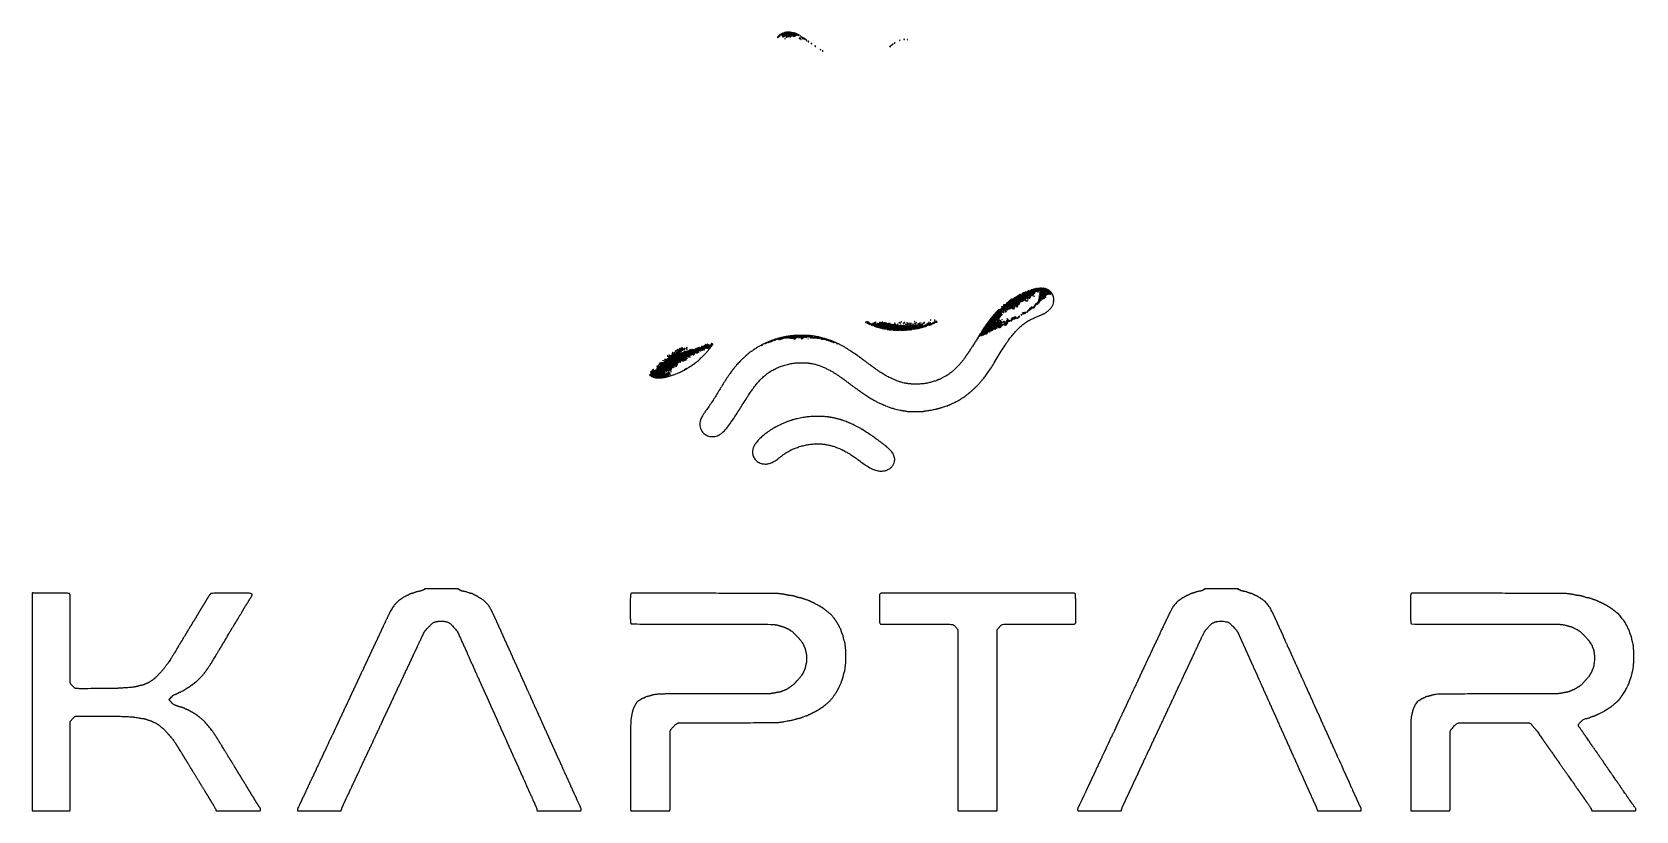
# Model space of a CAD drawing. Extents: x 153 to 7594, y 148 to 3762.
import ezdxf

# ---------------------------------------------------------------- set-up
doc = ezdxf.new("R2010")
doc.units = 0

msp = doc.modelspace()

# ---------------------------------------------------------------- linework, layer by layer
for points in [[(3614.381265, 3741.75, 0.001233), (3614.002131, 3741.103121, 0.000387), (3613.437652, 3740.132812, 0.000387), (3612.809276, 3739.048813, 0.000428), (3612.203578, 3738), (3610.76266, 3735.5), (3612.859094, 3738, 0.015217), (3613.663426, 3739.020702, 0.018818), (3614.346233, 3740.020198, 0.017434), (3614.851084, 3740.888136, 0.117109), (3614.977764, 3741.366631, -0.249997), (3615.141862, 3741.656178, -0.099631), (3615.581374, 3741.824949, -0.066782), (3616.232908, 3741.84754, -0.039288), (3617.00138, 3741.70989, 0.033809), (3617.733252, 3741.570513, 0.095442), (3618.250238, 3741.606613, 0.238295), (3618.46851, 3741.80112, 0.236417), (3618.442363, 3742.093259, 0.160865), (3617.620331, 3742.783157, 0.11641), (3616.428908, 3742.96012, 0.109569), (3615.225596, 3742.584474, 0.130061)], [(3615.564293, 3739.293128, 0.008399), (3615.21821, 3738.336218, 0.286372), (3615.270328, 3738.111181, 0.400052), (3615.463552, 3738.106486, 0.011214), (3616.124088, 3738.733333, 0.043285), (3616.558688, 3739.246577, 0.063152), (3616.837219, 3739.768815, 0.082976), (3616.927901, 3740.220211, 0.20742), (3616.806872, 3740.526461, 0.278911), (3616.538684, 3740.59249, 0.120343), (3616.210949, 3740.395085, 0.070189), (3615.866277, 3739.940734, 0.036269)], [(3619.868879, 3743.657991, -0.059816), (3620.239506, 3743.083858, -0.070874), (3620.437715, 3742.469816, -0.083091), (3620.440463, 3741.911524, -0.144798), (3620.241324, 3741.497665, 0.051532), (3620.050748, 3741.237981, 0.539115), (3620.099215, 3741.139852, 0.145908), (3620.32953, 3741.17859, 0.016746), (3620.798558, 3741.428702, 0.06466), (3621.372512, 3741.867315, 0.184594), (3621.57584, 3742.31771, 0.150137), (3621.445068, 3742.854248, 0.03892), (3620.926114, 3743.589028, 0.019407), (3620.441126, 3744.129294, 0.024812), (3619.952218, 3744.585527, 0.024047), (3619.517621, 3744.918068, 0.152428), (3619.255111, 3745, 0.437369), (3619.155018, 3744.891735, 0.087861), (3619.229155, 3744.605785, 0.04512), (3619.476182, 3744.173471, 0.020857)], [(3622.267643, 3747.915465, -0.028565), (3621.984487, 3747.040231, -0.149095), (3621.674947, 3746.64631, -0.314008), (3621.342245, 3746.646225, -0.102598), (3620.986262, 3747.022228, 0.070244), (3620.663086, 3747.410755, 0.130882), (3620.301684, 3747.597265, 0.171173), (3619.961915, 3747.555288, 0.139708), (3619.689683, 3747.306914, 0.201554), (3619.620995, 3746.869596, 0.083978), (3619.863507, 3746.310932, 0.064323), (3620.367257, 3745.719586, 0.044655), (3621.068251, 3745.18945, 0.024051), (3621.804744, 3744.777336, 0.054854), (3622.401753, 3744.557741, 0.120622), (3622.763637, 3744.556734, 0.391464), (3622.885146, 3744.739298, -0.030251), (3622.852735, 3745.067201, -0.023964), (3622.856253, 3745.423419, -0.024547), (3622.891778, 3745.754534, -0.053997), (3622.95809, 3746, 0.029977), (3623.053207, 3746.295104, 0.005138), (3623.194169, 3746.867188, 0.005584), (3623.345473, 3747.543343, 0.004958), (3623.488027, 3748.25, 0.037369), (3623.651903, 3749.675737, 0.507363), (3623.302207, 3749.953635, 0.23794), (3622.770683, 3749.473406, 0.028279)], [(3649.04446, 3760.477537, 0.014918), (3646.543694, 3759.930816, 0.021534), (3644.373648, 3759.287666, 0.018145), (3642.676115, 3758.634181, 0.214524), (3642.20905, 3758.12715, -0.090629), (3641.99386, 3757.735592, -0.11903), (3641.670393, 3757.4894, -0.128115), (3641.289039, 3757.428333, -0.11488), (3640.90876, 3757.556389, 0.205337), (3639.336378, 3757.79167, 0.035149), (3636.409786, 3756.799756, 0.034017), (3633.679344, 3755.42972, 0.265414), (3633, 3754.240095, -0.071726), (3632.931201, 3753.762963, -0.147351), (3632.726548, 3753.449919, -0.189087), (3632.422932, 3753.347472, -0.126986), (3632.069098, 3753.457295, 0.103611), (3631.667904, 3753.60242, 0.098908), (3631.235069, 3753.577909, 0.096804), (3630.837438, 3753.387421, 0.094647), (3630.537073, 3753.059986, -0.11727), (3630.204145, 3752.728154, -0.081775), (3629.711025, 3752.527132, -0.07497), (3629.136587, 3752.484407, -0.072875), (3628.569126, 3752.611848, 0.176201), (3627.560398, 3752.629589, 0.120333), (3626.58623, 3752.004148, 0.090982), (3625.806124, 3750.811027, 0.061844), (3625.365905, 3749.245237, 0.0693), (3625.360566, 3748.806326, 0.176688), (3625.504235, 3748.527632, 0.221704), (3625.765484, 3748.444322, 0.106885), (3626.104097, 3748.564335, 0.08773), (3626.419886, 3748.846138, 0.094549), (3626.60989, 3749.212297, 0.100089), (3626.645582, 3749.605133, 0.111627), (3626.522055, 3749.964314, -0.3159), (3626.563277, 3750.669545, -0.14722), (3627.353626, 3751.219718, -0.067688), (3628.967441, 3751.514392, -0.027781), (3631.19759, 3751.491839, 0.020514), (3632.227154, 3751.466467, 0.035057), (3633.083373, 3751.54069, 0.041273), (3633.689111, 3751.688318, 0.353778), (3633.829169, 3751.907229, -0.043041), (3633.798167, 3753.153315, -0.079498), (3634.01853, 3754.139593, -0.115318), (3634.456437, 3754.76868, -0.185347), (3635.059017, 3755, -0.107279), (3635.41471, 3754.922794, -0.18139), (3635.62748, 3754.709615, -0.162559), (3635.660692, 3754.389118, -0.083829), (3635.507079, 3754.011454, 0.108244), (3635.389096, 3753.675708, 0.319803), (3635.499292, 3753.472438, 0.166448), (3635.831969, 3753.4306, 0.040433), (3636.370937, 3753.588848, -0.066638), (3636.955271, 3753.727719, -0.161131), (3637.383318, 3753.632329, -0.195833), (3637.618054, 3753.320481, -0.102545), (3637.644755, 3752.827393, -0.056718), (3637.225145, 3751.272553, -0.089129), (3636.498317, 3750.099465, -0.132226), (3635.628063, 3749.535022, -0.219957), (3634.776393, 3749.638197, 0.036959), (3634.358155, 3749.855771, 0.374427), (3634.185787, 3749.800418, 0.254624), (3634.175776, 3749.577482, 0.024955), (3634.444769, 3749.089366, 0.329723), (3635.543966, 3748.650044, 0.12921), (3637.051555, 3749.500797, 0.093383), (3638.284122, 3751.25011, 0.155699), (3638.495523, 3753.023249, -0.072896), (3638.460155, 3753.813607, -0.056028), (3638.642791, 3754.659041, -0.056812), (3639.003816, 3755.429507, -0.081774), (3639.496565, 3755.997149, -0.063742), (3640.173936, 3756.426952, -0.381667), (3640.541555, 3756.316807, -0.144319), (3640.704223, 3755.714612, -0.013333), (3640.626986, 3754.155393, -0.033036), (3640.448496, 3752.908727, -0.027596), (3640.100201, 3751.617316, -0.028487), (3639.647339, 3750.46875, -0.065141), (3639.151699, 3749.682786, 0.033266), (3638.583285, 3748.896965, 0.135664), (3638.416301, 3748.337447, 0.186965), (3638.58426, 3747.876343, 0.0747), (3639.10595, 3747.434519, 0.026778), (3639.571373, 3747.180239, 0.238201), (3639.797845, 3747.18504, 0.382236), (3639.858115, 3747.349276, 0.0438), (3639.665519, 3747.732185, -0.139178), (3639.527131, 3748.218946, -0.084373), (3639.627925, 3748.81351, -0.072859), (3639.946656, 3749.423148, -0.062801), (3640.441174, 3749.951179, 0.081883), (3640.956493, 3750.545081, 0.056817), (3641.333957, 3751.351552, 0.056015), (3641.524786, 3752.236733, 0.072796), (3641.487581, 3753.064486, -0.045488), (3641.413705, 3753.805715, -0.07382), (3641.501213, 3754.431443, -0.106012), (3641.727657, 3754.848365, -0.218901), (3642.057418, 3755, 0.137109), (3642.396576, 3755.094785, 0.126657), (3642.649679, 3755.353835, 0.106436), (3642.774641, 3755.744289, 0.075722), (3642.75, 3756.204545, -0.18903), (3642.830566, 3756.676693, -0.106866), (3643.234375, 3757.105327, -0.079253), (3643.90734, 3757.425532, -0.052629), (3644.75, 3757.579545, 0.007424), (3645.666408, 3757.662672, 0.007946), (3646.559375, 3757.771434, 0.007602), (3647.323152, 3757.888662, 0.0366), (3647.75, 3757.993421, -0.035422), (3648.091714, 3758.078139, -0.02227), (3648.5, 3758.130551, -0.022329), (3648.908429, 3758.14628, -0.037629), (3649.25, 3758.118421, 0.105039), (3649.536013, 3758.13351, 0.116077), (3649.779687, 3758.264467, 0.113958), (3649.942478, 3758.492686, 0.098483), (3650, 3758.781892, -0.249843), (3650.167984, 3759.097087, -0.053761), (3650.734375, 3759.394882, -0.044197), (3651.542344, 3759.634496, -0.029356), (3652.5, 3759.770691, -0.039884), (3653.45745, 3759.773417, -0.061978), (3654.265625, 3759.609022, -0.084925), (3654.812309, 3759.31467, -0.230833), (3655, 3758.929781, -0.088055), (3654.936009, 3758.569239, -0.166907), (3654.752205, 3758.342908, -0.178152), (3654.477983, 3758.285791, -0.101931), (3654.156441, 3758.403314, 0.527487), (3653.529373, 3758.125375, 0.073924), (3653.469421, 3756.423546, 0.048229), (3653.937602, 3754.213431, 0.120647), (3654.787297, 3752.812703, -0.036633), (3656.059188, 3751.339411, -0.416409), (3655.955123, 3750.65184, -0.323123), (3655.140412, 3750.646646, -0.033887), (3653.577048, 3751.927617, -0.042578), (3652.646676, 3752.964094, -0.048032), (3651.947092, 3754.104096, -0.053646), (3651.547704, 3755.207709, -0.10799), (3651.524774, 3756.128641, 0.036364), (3651.60784, 3756.831979, 0.095682), (3651.534335, 3757.332129, 0.217951), (3651.3262, 3757.548545, 0.236593), (3651.036793, 3757.522739, 0.201738), (3650.620647, 3756.938703, 0.055579), (3650.494271, 3755.793558, 0.049036), (3650.632992, 3754.398699, 0.043682), (3651.04191, 3753, -0.053202), (3651.108451, 3752.755226, -0.024504), (3651.144795, 3752.426562, -0.02394), (3651.149473, 3752.0738, -0.030507), (3651.118421, 3751.75, 0.181648), (3651.17276, 3751.485708, 0.146528), (3651.392661, 3751.29375, 0.100792), (3651.76053, 3751.209258, 0.056875), (3652.218296, 3751.25, -0.210266), (3652.703538, 3751.145509, -0.128931), (3653.081148, 3750.685892, -0.07894), (3653.308906, 3749.874808, -0.036404), (3653.356632, 3748.776479, 0.028083), (3653.383707, 3747.766498, 0.059639), (3653.540444, 3747.001497, 0.116041), (3653.791484, 3746.594123, 0.348415), (3654.094662, 3746.558504, 0.155483), (3654.368472, 3746.877884, 0.068846), (3654.514341, 3747.420201, 0.058548), (3654.519891, 3748.087358, 0.048744), (3654.374691, 3748.782025, -0.010102), (3654.093219, 3749.748985, -0.541284), (3654.200358, 3749.868899, -0.181534), (3654.454244, 3749.726951, -0.004044), (3655.365129, 3748.631675, 0.006595), (3656.370013, 3747.435836, 0.309387), (3656.661725, 3747.35865, 0.323833), (3656.829242, 3747.601929, 0.00696), (3656.772227, 3749.131675, 0.037931), (3656.642415, 3750.148327, 0.028032), (3656.352016, 3751.244929, 0.028584), (3655.957639, 3752.255494, 0.055097), (3655.512057, 3753, -0.07816), (3654.729898, 3754.454502, -0.099166), (3654.517961, 3755.961696, -0.162726), (3654.922252, 3756.972122, -0.273662), (3655.759466, 3757.261996, 0.133968), (3656.166685, 3757.288676, 0.202559), (3656.427421, 3757.522711, 0.142025), (3656.495685, 3757.952702, 0.060495), (3656.352671, 3758.523337, -0.046791), (3656.169436, 3759.178036, -0.246279), (3656.277429, 3759.522791, -0.245834), (3656.622661, 3759.630408, -0.046653), (3657.278151, 3759.446758, -0.105717), (3657.832972, 3759.085583, -0.09516), (3658.216812, 3758.516426, -0.088478), (3658.380566, 3757.807775, -0.076744), (3658.302374, 3757.048276, 0.060649), (3658.201199, 3756.30131, 0.063462), (3658.285109, 3755.563731, 0.070674), (3658.532544, 3754.946282, 0.124377), (3658.912882, 3754.553842, -0.07131), (3659.326258, 3754.208509, -0.054462), (3659.670886, 3753.729478, -0.055251), (3659.899088, 3753.196341, -0.080668), (3659.966731, 3752.690983, -0.3616), (3659.769412, 3752.466854, -0.172745), (3659.365507, 3752.543332, -0.062708), (3658.725699, 3753.034269, -0.02412), (3657.966731, 3753.860784, 0.01933), (3657.210344, 3754.700487, 0.047443), (3656.577727, 3755.237763, 0.122308), (3656.178187, 3755.390831, 0.450552), (3656, 3755.233229, 0.106088), (3656.099208, 3754.770919, 0.039729), (3656.420111, 3754.186553, 0.037146), (3656.882913, 3753.585118, 0.037005), (3657.430164, 3753.057959, -0.080562), (3657.94996, 3752.462064, -0.056752), (3658.331912, 3751.657309, -0.056173), (3658.526499, 3750.776923, -0.074023), (3658.491631, 3749.956542, 0.044698), (3658.413522, 3749.185178, 0.051698), (3658.481146, 3748.449985, 0.059187), (3658.673831, 3747.855152, 0.147486), (3658.973682, 3747.516265, 0.206726), (3659.271157, 3747.472563, 0.219185), (3659.497165, 3747.660387, 0.107338), (3659.602845, 3748.107686, 0.041803), (3659.561085, 3748.745237, -0.074963), (3659.561652, 3749.574939, -0.034469), (3659.797312, 3750.632558, -0.033157), (3660.204359, 3751.732481, -0.039203), (3660.735065, 3752.706024, 0.036578), (3661.240711, 3753.622133, 0.043667), (3661.57319, 3754.550399, 0.049128), (3661.702567, 3755.359906, 0.154686), (3661.569884, 3755.886926, -0.103373), (3661.417719, 3756.306963, -0.098864), (3661.442904, 3756.759942, -0.096866), (3661.641662, 3757.175895, -0.094866), (3661.983688, 3757.489919, -0.086163), (3662.381246, 3757.64948, -0.14367), (3662.738177, 3757.622439, -0.160466), (3662.997634, 3757.412959, -0.114462), (3663.125, 3757.059017, 0.011093), (3663.311862, 3755.729895, 0.03581), (3663.518111, 3754.86252, 0.043062), (3663.82372, 3754.121387, 0.022141), (3664.32433, 3753.25, -0.0371), (3664.581222, 3752.770189, -0.080662), (3664.686888, 3752.367188, -0.15617), (3664.630347, 3752.107506, -0.267782), (3664.444007, 3752, 0.438277), (3664.292767, 3751.83591, 0.06435), (3664.398654, 3751.339063, 0.039887), (3664.721036, 3750.613716, 0.01989), (3665.23612, 3749.75, -0.038513), (3665.777843, 3748.759614, -0.032953), (3666.194224, 3747.645476, -0.034301), (3666.43656, 3746.577805, -0.076042), (3666.438915, 3745.745237, 0.040319), (3666.395172, 3745.106422, 0.102865), (3666.494727, 3744.655376, 0.214941), (3666.711938, 3744.462895, 0.21713), (3666.998718, 3744.499208, 0.137772), (3667.29367, 3744.820035, 0.059024), (3667.495978, 3745.371397, 0.052186), (3667.584124, 3746.048338, 0.046962), (3667.535607, 3746.753971, -0.136557), (3667.716952, 3748.412134, -0.076988), (3668.754552, 3750.166745, -0.088671), (3670.125394, 3751.336008, -0.277539), (3671.288155, 3751.32191, 0.046732), (3671.64871, 3751.143194, 0.361509), (3671.814113, 3751.199295, 0.249271), (3671.827264, 3751.413098, 0.031615), (3671.602361, 3751.834376, 0.140546), (3671.132861, 3752.261318, 0.148207), (3670.518607, 3752.363237, 0.086698), (3669.688169, 3752.103792, 0.026072), (3668.540452, 3751.434548, -0.02943), (3667.464399, 3750.81673, -0.075436), (3666.611954, 3750.542007, -0.122601), (3665.974484, 3750.594915, -0.174343), (3665.533582, 3750.945663, -0.051815), (3665.211393, 3751.612582, -0.305628), (3665.301395, 3751.969938, -0.144412), (3665.768261, 3752.19202, -0.011701), (3667.128028, 3752.375, 0.117612), (3667.656643, 3752.564677, 0.036175), (3668.335246, 3753.0816, 0.033956), (3669.035648, 3753.790148, 0.031409), (3669.653667, 3754.604914, 0.02221), (3670.437132, 3755.906839, 0.345799), (3670.355355, 3756.387434, 0.190554), (3669.767205, 3756.608684, 0.008261), (3667.525639, 3756.533985, -0.021921), (3666.174257, 3756.525879, -0.035798), (3665.035656, 3756.650944, -0.041046), (3664.21623, 3756.871576, -0.3164), (3664, 3757.179071, -0.286009), (3664.319592, 3757.692077, -0.066391), (3665.327042, 3758.030324, -0.043874), (3666.895256, 3758.193439, -0.01887), (3669, 3758.147579, 0.012456), (3669.659249, 3758.124753, 0.27866), (3669.817059, 3758.218031, 0.416566), (3669.774294, 3758.358276, 0.017018), (3669.25, 3758.612429, -0.091378), (3668.288369, 3759.269742, -0.237024), (3668.02893, 3760.043551, -0.3445), (3668.498781, 3760.494886, -0.117581), (3669.5, 3760.361626, 0.06502), (3670.073899, 3760.22328, 0.112257), (3670.559375, 3760.280284, 0.151946), (3670.878743, 3760.519085, 0.158089), (3671, 3760.893011, 0.25066), (3670.568893, 3761.698925, 0.173288), (3669.544549, 3761.955285, 0.109598), (3668.183812, 3761.509989, 0.086083), (3667, 3760.5, -0.053614), (3665.946451, 3759.476471, -0.130196), (3664.957901, 3759.052816, -0.253785), (3664.287418, 3759.298418, -0.182639), (3664, 3760.059017, -0.108972), (3664.078288, 3760.413961, -0.182303), (3664.29375, 3760.6254, -0.161196), (3664.6179, 3760.656512, -0.082592), (3665, 3760.5, 0.082592), (3665.3821, 3760.343488, 0.161196), (3665.70625, 3760.3746, 0.182303), (3665.921712, 3760.586039, 0.108972), (3666, 3760.940983, 0.140337), (3665.884374, 3761.344827, 0.099915), (3665.559375, 3761.688914, 0.085131), (3665.073318, 3761.920655, 0.06887), (3664.5, 3762, 0.103052), (3663.927627, 3761.880765, 0.098802), (3663.440625, 3761.542039, 0.09695), (3663.114295, 3761.036055, 0.095165), (3663, 3760.440983, -0.067432), (3662.925389, 3759.890269, -0.140899), (3662.701458, 3759.524436, -0.190788), (3662.36964, 3759.397824, -0.136093), (3661.983688, 3759.510081, -0.081549), (3661.634907, 3759.813718, -0.09202), (3661.418984, 3760.201353, -0.100687), (3661.367871, 3760.611434, -0.119788), (3661.488451, 3760.981314, 0.445281), (3661.353252, 3761.444031, 0.135141), (3660.538663, 3761.592282, 0.069396), (3659.297117, 3761.305249, 0.105294), (3658.370954, 3760.704287, -0.132082), (3658.025798, 3760.5054, -0.086066), (3657.565028, 3760.464561, -0.075639), (3657.06084, 3760.584903, -0.067049), (3656.592009, 3760.852832, 0.160201), (3655.831952, 3761.11775, 0.016842), (3653.924463, 3761.087225, 0.019491), (3651.596619, 3760.880295, 0.014442)], [(3631.613087, 3746.817021, 0.108766), (3631.88478, 3746.536973, 0.099739), (3632.257398, 3746.385962, 0.095385), (3632.673795, 3746.387618, 0.090093), (3633.069098, 3746.542705, 0.02679), (3633.852054, 3747.086603, 0.350126), (3633.929499, 3747.40792, 0.269722), (3633.618676, 3747.623697, 0.019984), (3632.543989, 3747.666667, 0.059057), (3632.024148, 3747.605052, 0.126631), (3631.669932, 3747.417083, 0.191218), (3631.534562, 3747.139071, 0.158515)], [(3634.650663, 3745.532025, 0.05214), (3634.490736, 3744.936181, 0.063531), (3634.472764, 3744.359336, 0.075558), (3634.591564, 3743.88734, 0.156206), (3634.836088, 3743.601303, 0.259868), (3635.131761, 3743.587963, 0.140997), (3635.407608, 3743.841638, 0.079088), (3635.620945, 3744.361741, 0.039075), (3635.730265, 3745.069278, 0.01644), (3635.792967, 3746.550408, 0.30258), (3635.548299, 3746.92531, 0.402215), (3635.192409, 3746.791397, 0.01992)], [(3635.542705, 3741.069098, 0.090093), (3635.387618, 3740.673795, 0.095385), (3635.385962, 3740.257398, 0.099739), (3635.536973, 3739.88478, 0.108766), (3635.817021, 3739.613087, 0.158515), (3636.139071, 3739.534562, 0.191218), (3636.417083, 3739.669932, 0.126631), (3636.605052, 3740.024148, 0.059057), (3636.666667, 3740.543989, 0.019984), (3636.623697, 3741.618676, 0.269722), (3636.40792, 3741.929499, 0.350126), (3636.086603, 3741.852054, 0.02679)], [(3638.5, 3756, -0.075854), (3638.175433, 3755.618541, -0.054031), (3637.713662, 3755.298248, -0.053889), (3637.192374, 3755.083483, -0.074131), (3636.690983, 3755.015313, -0.102799), (3636.327599, 3755.095709, -0.37991), (3636.239151, 3755.292684, -0.147021), (3636.445888, 3755.597454, -0.027275), (3637, 3756, -0.008108), (3638.281145, 3756.798791, -0.136158), (3638.758161, 3756.931144, -0.541951), (3638.886554, 3756.734105, -0.034464)], [(3641.241324, 3744.502335, -0.147039), (3641.43906, 3744.086732, -0.082657), (3641.431823, 3743.523085, -0.070179), (3641.227182, 3742.901203, -0.05874), (3640.848823, 3742.317843, 0.032297), (3640.445988, 3741.763196, 0.047627), (3640.174477, 3741.226565, 0.058935), (3640.05814, 3740.781159, 0.234974), (3640.145354, 3740.521312, 0.334196), (3640.392573, 3740.486387, 0.058617), (3640.799345, 3740.777896, 0.043444), (3641.27951, 3741.298456, 0.024999), (3641.767376, 3741.999118, 0.028549), (3642.309577, 3742.98887, 0.115144), (3642.455422, 3743.657366, 0.173487), (3642.264567, 3744.167461, 0.087108), (3641.729521, 3744.613965, 0.017305), (3641.285632, 3744.849052, 0.170946), (3641.078936, 3744.872681, 0.517463), (3641.037034, 3744.771023, 0.043025)], [(3643.464816, 3753.20185, -0.228685), (3643.573189, 3752.891303, -0.037874), (3643.450368, 3752.25126, -0.035064), (3643.175901, 3751.463852, -0.02448), (3642.762909, 3750.618517, 0.028809), (3641.970474, 3748.960301, 0.034112), (3641.424152, 3747.311709, 0.089434), (3641.359376, 3746.430869, 0.63086), (3641.658369, 3746.325035, 0.064359), (3641.855091, 3746.580161, 0.037253), (3642.025164, 3746.928812, 0.036604), (3642.145779, 3747.310339, 0.050323), (3642.193255, 3747.666667, -0.102438), (3642.306022, 3748.135468, -0.01492), (3642.752385, 3749.014063, -0.016357), (3643.353072, 3750.033164, -0.013365), (3644.059339, 3751.083333, 0.012742), (3644.983146, 3752.453286, 0.104868), (3645.245894, 3753.153803, 0.323949), (3645.055582, 3753.522325, 0.11742), (3644.449417, 3753.666667, 0.030435), (3643.923909, 3753.63465, 0.080012), (3643.562306, 3753.530127, 0.202427), (3643.424489, 3753.376211, 0.28653)], [(3644.324657, 3748.342009, -0.188967), (3644.485663, 3747.973454, -0.073134), (3644.424724, 3747.409651, -0.05878), (3644.167948, 3746.749775, -0.04346), (3643.741324, 3746.092009, 0.002309), (3642.977097, 3745.102491, 0.480912), (3643.00289, 3744.998672, 0.27909), (3643.14961, 3745.015406, 0.001748), (3644.23899, 3745.863307, 0.086231), (3645.112532, 3746.831847, 0.13852), (3645.424789, 3747.891573, 0.209296), (3645.092387, 3748.674776, 0.191487), (3644.274316, 3749, 0.159357), (3644.101343, 3748.943435, 0.259352), (3644.038449, 3748.806715, 0.133007), (3644.113507, 3748.59508, 0.04506)], [(3644.872445, 3744.25, 0.001576), (3643.99236, 3743.120493, 0.377591), (3644, 3743, 0.377591), (3644.120493, 3742.99236, 0.001576), (3645.25, 3743.872445, 0.017685), (3646.306759, 3744.76332, 0.065617), (3646.869516, 3745.426111, 0.241985), (3646.90695, 3745.806605, 0.307699), (3646.622445, 3746, 0.184603), (3646.410139, 3745.91885, 0.013803), (3645.952641, 3745.485938, 0.017649), (3645.425681, 3744.920402, 0.012436)], [(3645.333333, 3731.543989, 0.059057), (3645.394948, 3731.024148, 0.126631), (3645.582917, 3730.669932, 0.191218), (3645.860929, 3730.534562, 0.158515), (3646.182979, 3730.613087, 0.108766), (3646.463027, 3730.88478, 0.099739), (3646.614038, 3731.257398, 0.095385), (3646.612382, 3731.673795, 0.090093), (3646.457295, 3732.069098, 0.02679), (3645.913397, 3732.852054, 0.350126), (3645.59208, 3732.929499, 0.269722), (3645.376303, 3732.618676, 0.019984)], [(3646.626125, 3752.552147, 0.034819), (3646.075786, 3751.569264, 0.054502), (3645.760291, 3750.653931, 0.072653), (3645.703825, 3749.931272, 0.242108), (3645.942017, 3749.535835, 0.109708), (3646.341081, 3749.396898, 0.099863), (3646.776125, 3749.432903, 0.095114), (3647.180246, 3749.638841, 0.089304), (3647.489919, 3749.983688, 0.041135), (3647.688692, 3750.373694, 0.089178), (3647.758979, 3750.701458, 0.166345), (3647.694451, 3750.912815, 0.240696), (3647.523833, 3751, -0.404817), (3647.373877, 3751.145206, -0.066578), (3647.418599, 3751.5875, -0.042561), (3647.631483, 3752.232483, -0.021884), (3648, 3753, 0.018773), (3648.822344, 3754.685755, 0.648836), (3648.599587, 3754.932278, 0.158539), (3647.930448, 3754.444833, 0.01168)], [(3648.179647, 3748.716462, 0.067641), (3647.76459, 3748.050963, 0.103454), (3647.619067, 3747.389013, 0.099021), (3647.748938, 3746.703291, 0.057812), (3648.151535, 3745.966462, 0.003584), (3648.76418, 3745.113246, 0.320833), (3648.904127, 3745.066872, 0.411086), (3648.964385, 3745.179898, 0.004191), (3648.672477, 3746.128145, -0.073593), (3648.558462, 3746.834224, -0.057552), (3648.637465, 3747.607567, -0.058506), (3648.88728, 3748.328285, -0.083911), (3649.278145, 3748.878145, 0.024313), (3649.669454, 3749.30948, 0.05918), (3649.900798, 3749.670455, 0.146059), (3649.937975, 3749.898428, 0.377083), (3649.822445, 3750, 0.136515), (3649.531803, 3749.919139, 0.030143), (3649.101631, 3749.622961, 0.02921), (3648.629853, 3749.207804, 0.024511)], [(3650.92569, 3749.25, -0.013569), (3650.870993, 3748.817833, -0.002348), (3650.74152, 3748.003775, -0.002552), (3650.580159, 3747.049604, -0.002281), (3650.403079, 3746.060722, 0.017127), (3650.269373, 3745.160865, 0.044112), (3650.2529, 3744.504416, 0.12873), (3650.351521, 3744.205945, 0.477214), (3650.521361, 3744.188027, 0.134307), (3651.07857, 3745.164877, 0.020322), (3651.553593, 3747.385622, 0.015584), (3651.865294, 3749.614844, 0.44614), (3651.519557, 3750, 0.137331), (3651.315574, 3749.942897, 0.089023), (3651.130791, 3749.779687, 0.077037), (3650.992962, 3749.536694, 0.065955)], [(3652.379424, 3739.620576, 0.02936), (3652.512899, 3738.976788, 0.027034), (3652.723699, 3738.334634, 0.028056), (3652.97484, 3737.783166, 0.075634), (3653.229354, 3737.437313, 0.20062), (3653.440501, 3737.350664, 0.301311), (3653.600263, 3737.458071, 0.10434), (3653.667852, 3737.817916, 0.030876), (3653.620576, 3738.379424, 0.02936), (3653.487101, 3739.023212, 0.027034), (3653.276301, 3739.665366, 0.028056), (3653.02516, 3740.216834, 0.075634), (3652.770646, 3740.562687, 0.20062), (3652.559499, 3740.649336, 0.301311), (3652.399737, 3740.541929, 0.10434), (3652.332148, 3740.182084, 0.030876)], [(3655.923489, 3741.75, 0.027547), (3655.606136, 3740.463842, 0.035196), (3655.464332, 3739.251818, 0.065115), (3655.526836, 3738.50893, 0.5934), (3655.770646, 3738.437313, 0.113475), (3656.253576, 3739.208601, 0.038882), (3656.589177, 3740.492318, 0.037687), (3656.712603, 3741.690578, 0.422234), (3656.411516, 3742, 0.056877), (3656.248454, 3741.981391, 0.061615), (3656.098408, 3741.926562, 0.069595), (3655.983217, 3741.845645, 0.131363)], [(3659, 3745.455778, 0.192074), (3659.049962, 3745.330516, 0.008084), (3659.391667, 3744.981783, 0.012937), (3659.822431, 3744.577629, 0.008736), (3660.333333, 3744.138321, 0.026407), (3660.992221, 3743.64783, 0.188172), (3661.373636, 3743.564488, 0.303392), (3661.598355, 3743.772162, 0.058985), (3661.666667, 3744.34921, 0.100269), (3661.564818, 3744.851978, 0.098226), (3661.275, 3745.279664, 0.09765), (3660.842208, 3745.566148, 0.097821), (3660.333333, 3745.666667, 0.014866), (3659.822184, 3745.651466, 0.024357), (3659.391667, 3745.604718, 0.021349), (3659.064865, 3745.538622, 0.344914)], [(3660.994539, 3757.628145, 0.105789), (3660.71728, 3757.180913, 0.06068), (3660.576365, 3756.559379, 0.056573), (3660.584159, 3755.868741, 0.060599), (3660.748084, 3755.2141, -0.032696), (3660.941868, 3754.589946, -0.195228), (3660.89198, 3754.259715, -0.338812), (3660.66216, 3754.167413, -0.070651), (3660.237316, 3754.353331, -0.140298), (3659.8187, 3754.813226, -0.045222), (3659.482707, 3755.681333, -0.040995), (3659.266677, 3756.763942, -0.035875), (3659.216712, 3757.917303, -0.016357), (3659.305922, 3759.374721, -0.142888), (3659.54236, 3759.970661, -0.349146), (3659.937916, 3760.066377, -0.075785), (3660.565729, 3759.649927, -0.069197), (3660.987207, 3759.145088, -0.08734), (3661.214354, 3758.581684, -0.103231), (3661.216092, 3758.049473, -0.141759)], [(3660.923489, 3741.75, 0.027547), (3660.606136, 3740.463842, 0.035196), (3660.464332, 3739.251818, 0.065115), (3660.526836, 3738.50893, 0.5934), (3660.770646, 3738.437313, 0.113475), (3661.253576, 3739.208601, 0.038882), (3661.589177, 3740.492318, 0.037687), (3661.712603, 3741.690578, 0.422234), (3661.411516, 3742, 0.056877), (3661.248454, 3741.981391, 0.061615), (3661.098408, 3741.926562, 0.069595), (3660.983217, 3741.845645, 0.131363)], [(3661.564293, 3751.293128, 0.008399), (3661.21821, 3750.336218, 0.286372), (3661.270328, 3750.111181, 0.400052), (3661.463552, 3750.106486, 0.011214), (3662.124088, 3750.733333, 0.043285), (3662.558688, 3751.246577, 0.063152), (3662.837219, 3751.768815, 0.082976), (3662.927901, 3752.220211, 0.20742), (3662.806872, 3752.526461, 0.278911), (3662.538684, 3752.59249, 0.120343), (3662.210949, 3752.395085, 0.070189), (3661.866277, 3751.940734, 0.036269)], [(3663.435018, 3745.064982, 0.009704), (3663.529459, 3743.118934, 0.013719), (3663.694614, 3741.391844, 0.009803), (3663.897539, 3739.976237, 0.157128), (3664.115373, 3739.551294, 0.607466), (3664.316185, 3739.614819, 0.0216), (3664.449262, 3740.637197, 0.019342), (3664.520052, 3742.1244, 0.009788), (3664.5, 3744, 0.009571), (3664.403679, 3745.947945, 0.013557), (3664.2379, 3747.675642, 0.009609), (3664.035361, 3749.092473, 0.157327), (3663.819645, 3749.513689, 0.608129), (3663.620703, 3749.450543, 0.021116), (3663.48826, 3748.425282, 0.019134), (3663.416874, 3746.938646, 0.009701)], [(3669, 3754.846213, -0.165752), (3668.720695, 3754.026825, -0.153294), (3667.990447, 3753.516941, -0.216391), (3667.274529, 3753.603914, -0.245633), (3666.921053, 3754.190983, 0.012127), (3666.865013, 3754.852676, 0.357152), (3666.752608, 3754.962985, 0.318595), (3666.607989, 3754.878845, 0.010946), (3666.335642, 3754.243769, -0.080432), (3666.071856, 3753.807422, -0.106432), (3665.704501, 3753.525559, -0.121663), (3665.292447, 3753.441919, -0.128628), (3664.898278, 3753.562868, -0.092037), (3664.583682, 3753.848472, -0.096021), (3664.398279, 3754.223954, -0.099408), (3664.37017, 3754.630506, -0.10651), (3664.503378, 3755.005466, -0.210404), (3665.338903, 3755.580108, -0.055835), (3666.990193, 3755.706102, -0.059474), (3668.529265, 3755.466863, -0.33633)], [(3666.333333, 3741.543989, 0.059057), (3666.394948, 3741.024148, 0.126631), (3666.582917, 3740.669932, 0.191218), (3666.860929, 3740.534562, 0.158515), (3667.182979, 3740.613087, 0.108766), (3667.463027, 3740.88478, 0.099739), (3667.614038, 3741.257398, 0.095385), (3667.612382, 3741.673795, 0.090093), (3667.457295, 3742.069098, 0.02679), (3666.913397, 3742.852054, 0.350126), (3666.59208, 3742.929499, 0.269722), (3666.376303, 3742.618676, 0.019984)], [(3669.923489, 3749.75, 0.027547), (3669.606136, 3748.463842, 0.035196), (3669.464332, 3747.251818, 0.065115), (3669.526836, 3746.50893, 0.5934), (3669.770646, 3746.437313, 0.113475), (3670.253576, 3747.208601, 0.038882), (3670.589177, 3748.492318, 0.037687), (3670.712603, 3749.690578, 0.422234), (3670.411516, 3750, 0.056877), (3670.248454, 3749.981391, 0.061615), (3670.098408, 3749.926562, 0.069595), (3669.983217, 3749.845645, 0.131363)], [(3671.252182, 3745.491477, -0.175604), (3671.431279, 3745.054642, -0.080505), (3671.357005, 3744.434701, -0.064898), (3671.052567, 3743.733321, -0.049148), (3670.552772, 3743.058312, 0.048275), (3669.939442, 3742.232976, 0.10165), (3669.674376, 3741.483669, 0.11452), (3669.741041, 3740.750204, 0.07217), (3670.126721, 3739.977161, 0.002905), (3670.757344, 3739.079999, 0.253127), (3670.900355, 3739.009771, 0.483781), (3670.965532, 3739.099115, 0.004467), (3670.706619, 3740, -0.096993), (3670.640142, 3740.694644, -0.051593), (3670.813313, 3741.544275, -0.048628), (3671.179879, 3742.40806, -0.054295), (3671.695631, 3743.150723, 0.026019), (3672.398321, 3744.049698, 0.141403), (3672.596923, 3744.6286, 0.210413), (3672.418391, 3745.095487, 0.066853), (3671.815143, 3745.561048, 0.016678), (3671.340096, 3745.814688, 0.146031), (3671.107277, 3745.853948, 0.539868), (3671.058401, 3745.754746, 0.051161)], [(3671.34932, 3759.756195, 0.135586), (3671.227598, 3759.339249, 0.066059), (3671.29306, 3758.784261, 0.05817), (3671.522564, 3758.184642, 0.052791), (3671.890116, 3757.632402, -0.064349), (3672.262951, 3757.043238, -0.093338), (3672.414578, 3756.448294, -0.106152), (3672.332151, 3755.89582, -0.106304), (3672.030198, 3755.426206, 0.187174), (3671.787585, 3754.872812, 0.084449), (3671.888303, 3754.073794, 0.060339), (3672.319901, 3753.092658, 0.032449), (3673.06715, 3752, 0.014871), (3673.798898, 3751.121373, 0.079837), (3674.278748, 3750.727526, 0.526976), (3674.457588, 3750.812168, 0.125328), (3674.421423, 3751.210249, -0.050548), (3674.219284, 3752.04005, -0.249718), (3674.379442, 3752.476785, -0.199538), (3674.871054, 3752.648465, -0.033094), (3675.887237, 3752.521716, 0.045578), (3676.722375, 3752.438631, 0.052283), (3677.520062, 3752.515771, 0.059767), (3678.166728, 3752.730261, 0.145403), (3678.537989, 3753.061467, -0.071857), (3678.838612, 3753.42053, -0.052903), (3679.260028, 3753.724306, -0.053285), (3679.731705, 3753.930661, -0.076633), (3680.181462, 3754, -0.203692), (3680.494348, 3753.867017, -0.237094), (3680.589395, 3753.561308, -0.101142), (3680.396542, 3753.057762, -0.031353), (3679.916276, 3752.399118, 0.052034), (3678.952846, 3750.956311, 0.072721), (3678.436945, 3749.495977, 0.096977), (3678.435666, 3748.280819, 0.209206), (3678.956928, 3747.52662, 0.304696), (3679.240785, 3747.537396, 0.145888), (3679.47233, 3747.840971, 0.071506), (3679.608225, 3748.451263, 0.03231), (3679.617862, 3749.272649, -0.049595), (3679.658051, 3750.141145, -0.093936), (3679.886005, 3750.800901, -0.137859), (3680.267303, 3751.175707, -0.176865), (3680.75, 3751.25, 0.088109), (3681.208201, 3751.240087, 0.142119), (3681.559375, 3751.403906, 0.156305), (3681.747323, 3751.716129, 0.113086), (3681.75, 3752.125, -0.099217), (3681.740365, 3752.586332, -0.085672), (3681.905776, 3753.04255, -0.084139), (3682.218212, 3753.423709, -0.090686), (3682.631367, 3753.668789, -0.246443), (3683.079221, 3753.610814, -0.160209), (3683.398198, 3753.183367, -0.076142), (3683.546642, 3752.325683, -0.026075), (3683.505218, 3751.061316, 0.023188), (3683.461746, 3749.933381, 0.049469), (3683.554553, 3749.066911, 0.095277), (3683.756842, 3748.582441, 0.404887), (3684.034784, 3748.521498, 0.142325), (3684.316171, 3748.83311, 0.057824), (3684.506572, 3749.377945, 0.050929), (3684.586864, 3750.049973, 0.044942), (3684.535607, 3750.753971, -0.081324), (3684.535438, 3751.548426, -0.044318), (3684.777965, 3752.49564, -0.042665), (3685.204726, 3753.439809, -0.052185), (3685.762637, 3754.231188, 0.022811), (3686.586699, 3755.265535, 0.215595), (3686.697928, 3755.8075, 0.227034), (3686.362547, 3756.231898, 0.025309), (3685.19763, 3756.731188, -0.037649), (3684.394356, 3757.099175, -0.043877), (3683.698111, 3757.567912, -0.049148), (3683.196864, 3758.062241, -0.147699), (3683.011342, 3758.5, 0.274822), (3682.736656, 3758.865885, 0.050633), (3681.893843, 3759.116693, 0.041779), (3680.724741, 3759.23937, 0.026716), (3679.358742, 3759.195124, -0.021456), (3678.034819, 3759.138299, -0.045119), (3677.010564, 3759.230925, -0.083), (3676.42035, 3759.443686, -0.426561), (3676.342478, 3759.745124, 0.304074), (3676.330571, 3760.068488, 0.134424), (3675.981245, 3760.34888, 0.069605), (3675.293049, 3760.539441, 0.032798), (3674.37082, 3760.6, 0.031171), (3673.375572, 3760.537894, 0.036938), (3672.452005, 3760.352132, 0.040121), (3671.71662, 3760.081588, 0.147173)], [(3672.564293, 3741.293128, 0.008399), (3672.21821, 3740.336218, 0.286372), (3672.270328, 3740.111181, 0.400052), (3672.463552, 3740.106486, 0.011214), (3673.124088, 3740.733333, 0.043285), (3673.558688, 3741.246577, 0.063152), (3673.837219, 3741.768815, 0.082976), (3673.927901, 3742.220211, 0.20742), (3673.806872, 3742.526461, 0.278911), (3673.538684, 3742.59249, 0.120343), (3673.210949, 3742.395085, 0.070189), (3672.866277, 3741.940734, 0.036269)], [(3674.346627, 3758.460912, 0.169644), (3674.331913, 3757.97575, 0.239079), (3674.629399, 3757.672084, 0.103676), (3675.319218, 3757.589105, 0.025502), (3676.456374, 3757.746909, -0.020987), (3677.843371, 3757.952159, -0.179568), (3678.44141, 3757.799199, -0.275927), (3678.649623, 3757.341086, -0.047707), (3678.445337, 3756.369331, 0.004021), (3678.100611, 3755.232853, 0.557085), (3678.17909, 3755.145171, 0.203575), (3678.35548, 3755.260097, 0.002155), (3679.18093, 3756.5, -0.05709), (3680.392361, 3757.94674, -0.115015), (3681.668576, 3758.695544, -0.371712), (3682.318885, 3758.412758, -0.206683), (3682.357023, 3757.488004, 0.079447), (3682.225457, 3756.864151, 0.165865), (3682.360756, 3756.392659, 0.164453), (3682.757223, 3756.09955, 0.077815), (3683.393011, 3756, -0.051702), (3684.007877, 3755.93625, -0.071612), (3684.527947, 3755.746645, -0.091627), (3684.877457, 3755.466701, -0.180092), (3685, 3755.137513, -0.28267), (3684.809371, 3754.827261, -0.065701), (3684.206265, 3754.615512, -0.049015), (3683.333408, 3754.520445, -0.029976), (3682.297923, 3754.57164, 0.025362), (3681.186585, 3754.636863, 0.02587), (3680.081753, 3754.588421, 0.026731), (3679.130893, 3754.44569, 0.089457), (3678.547923, 3754.212247, -0.057837), (3676.764489, 3753.364398, -0.197604), (3675.507752, 3753.442352, -0.351055), (3675.122281, 3754.253891, -0.106858), (3675.75, 3755.571155, 0.091094), (3675.820866, 3755.708642, 0.756183), (3675.786864, 3755.730443, 0.019497), (3675.42886, 3755.387617, 0.003944), (3674.822302, 3754.74966, -0.042263), (3674.134765, 3754.129359, -0.073761), (3673.463421, 3753.760593, -0.112302), (3672.913424, 3753.687916, -0.235445), (3672.55599, 3753.909407, -0.106163), (3672.409443, 3754.321015, -0.099352), (3672.439617, 3754.767037, -0.096117), (3672.642173, 3755.178712, -0.092343), (3672.986392, 3755.49159, 0.130202), (3673.354606, 3755.88034, 0.11806), (3673.499376, 3756.415284, 0.087301), (3673.400563, 3757.092458, 0.043112), (3673.056718, 3757.894022, -0.030801), (3672.668142, 3758.741706, -0.14889), (3672.630133, 3759.264156, -0.251326), (3672.889115, 3759.562169, -0.090977), (3673.458673, 3759.666667, -0.09553), (3673.938427, 3759.574161, -0.139666), (3674.276651, 3759.312476, -0.145249), (3674.418103, 3758.920442, -0.10645)], [(3674.542705, 3745.069098, 0.090093), (3674.387618, 3744.673795, 0.095385), (3674.385962, 3744.257398, 0.099739), (3674.536973, 3743.88478, 0.108766), (3674.817021, 3743.613087, 0.158515), (3675.139071, 3743.534562, 0.191218), (3675.417083, 3743.669932, 0.126631), (3675.605052, 3744.024148, 0.059057), (3675.666667, 3744.543989, 0.019984), (3675.623697, 3745.618676, 0.269722), (3675.40792, 3745.929499, 0.350126), (3675.086603, 3745.852054, 0.02679)], [(3674.613087, 3747.817021, 0.108766), (3674.88478, 3747.536973, 0.099739), (3675.257398, 3747.385962, 0.095385), (3675.673795, 3747.387618, 0.090093), (3676.069098, 3747.542705, 0.02679), (3676.852054, 3748.086603, 0.350126), (3676.929499, 3748.40792, 0.269722), (3676.618676, 3748.623697, 0.019984), (3675.543989, 3748.666667, 0.059057), (3675.024148, 3748.605052, 0.126631), (3674.669932, 3748.417083, 0.191218), (3674.534562, 3748.139071, 0.158515)], [(3683.379424, 3743.620576, 0.02936), (3683.512899, 3742.976788, 0.027034), (3683.723699, 3742.334634, 0.028056), (3683.97484, 3741.783166, 0.075634), (3684.229354, 3741.437313, 0.20062), (3684.440501, 3741.350664, 0.301311), (3684.600263, 3741.458071, 0.10434), (3684.667852, 3741.817916, 0.030876), (3684.620576, 3742.379424, 0.02936), (3684.487101, 3743.023212, 0.027034), (3684.276301, 3743.665366, 0.028056), (3684.02516, 3744.216834, 0.075634), (3683.770646, 3744.562687, 0.20062), (3683.559499, 3744.649336, 0.301311), (3683.399737, 3744.541929, 0.10434), (3683.332148, 3744.182084, 0.030876)], [(3685.741324, 3744.907991, -0.052625), (3686.161098, 3744.234108, -0.063079), (3686.400245, 3743.526596, -0.074428), (3686.43279, 3742.893775, -0.152586), (3686.241324, 3742.440958, 0.139903), (3686.163061, 3742.267973, 0.595759), (3686.231826, 3742.216445, 0.046197), (3686.614943, 3742.437763, 0.009281), (3687.25, 3742.905412, 0.018187), (3687.920165, 3743.458146, 0.02404), (3688.485938, 3744.011283, 0.022666), (3688.901947, 3744.501895, 0.165993), (3689, 3744.789111, 0.192334), (3688.941506, 3744.93555, 0.250541), (3688.806715, 3744.980183, 0.114225), (3688.595144, 3744.891063, 0.039836), (3688.342009, 3744.675343, -0.188967), (3687.973454, 3744.514337, -0.073134), (3687.409651, 3744.575276, -0.05878), (3686.749775, 3744.832052, -0.04346), (3686.092009, 3745.258676, 0.002204), (3685.122118, 3746.008069, 0.37607), (3685, 3746, 0.37607), (3684.991931, 3745.877882, 0.002204)], [(3686.347194, 3757.168848, -0.028858), (3686.943249, 3756.428533, -0.044174), (3687.360842, 3755.71887, -0.054207), (3687.565047, 3755.132805, -0.258638), (3687.470822, 3754.804155, 0.129417), (3686.845575, 3753.732107, 0.046), (3686.527732, 3751.97199, 0.04454), (3686.531656, 3750.265787, 0.2357), (3687.009194, 3749.494318, 0.227826), (3687.308994, 3749.46255, 0.222227), (3687.525503, 3749.676642, 0.098969), (3687.604404, 3750.17709, 0.03735), (3687.522309, 3750.884158, -0.066642), (3687.472546, 3751.753717, -0.041233), (3687.634182, 3752.765971, -0.040714), (3687.96533, 3753.758111, -0.057023), (3688.427141, 3754.569473, -0.043664), (3689.11146, 3755.351844, -0.516742), (3689.446583, 3755.287733, -0.113402), (3689.593911, 3754.568452, -0.005917), (3689.509335, 3752.196481, 0.016012), (3689.485377, 3750.646397, 0.031444), (3689.583212, 3749.417331, 0.04368), (3689.769744, 3748.619251, 0.485358), (3690.035759, 3748.5221, 0.191277), (3690.300491, 3748.878233, 0.032147), (3690.47004, 3749.727852, 0.031215), (3690.54598, 3750.806457, 0.023196), (3690.5, 3752, -0.028183), (3690.465731, 3753.200456, -0.036064), (3690.576013, 3754.30061, -0.039096), (3690.797988, 3755.169366, -0.173952), (3691.121017, 3755.574793, -0.10525), (3691.455927, 3755.694714, -0.180227), (3691.741799, 3755.630034, -0.164202), (3691.933606, 3755.386015, -0.085373), (3692, 3755, 0.122734), (3692.091815, 3754.631594, 0.187926), (3692.33825, 3754.419439, 0.150496), (3692.711026, 3754.404327, 0.073969), (3693.15149, 3754.593626, 0.12138), (3693.54592, 3754.995826, 0.213974), (3693.597186, 3755.4497, 0.124547), (3693.267252, 3755.979556, 0.033681), (3692.504169, 3756.62061, 0.035719), (3691.758006, 3757.088379, 0.044331), (3691.003581, 3757.407301, 0.050486), (3690.346829, 3757.547598, 0.167323), (3689.921776, 3757.451655, -0.128823), (3689.574565, 3757.345262, -0.100718), (3689.183864, 3757.408175, -0.089049), (3688.809055, 3757.631851, -0.07553), (3688.510081, 3757.983688, 0.094647), (3688.153022, 3758.372927, 0.052833), (3687.597659, 3758.701458, 0.05008), (3686.943067, 3758.924611, 0.05718), (3686.285995, 3759, 0.033215), (3685.418671, 3758.94232, 0.38539), (3685.216642, 3758.703574, 0.168066), (3685.380495, 3758.276606, 0.00903)], [(3690.542705, 3745.069098, 0.090093), (3690.387618, 3744.673795, 0.095385), (3690.385962, 3744.257398, 0.099739), (3690.536973, 3743.88478, 0.108766), (3690.817021, 3743.613087, 0.158515), (3691.139071, 3743.534562, 0.191218), (3691.417083, 3743.669932, 0.126631), (3691.605052, 3744.024148, 0.059057), (3691.666667, 3744.543989, 0.019984), (3691.623697, 3745.618676, 0.269722), (3691.40792, 3745.929499, 0.350126), (3691.086603, 3745.852054, 0.02679)], [(3692.44661, 3751.341631, -0.060561), (3692.478143, 3750.526707, -0.03996), (3692.326579, 3749.600354, -0.039939), (3692.029361, 3748.709116, -0.060151), (3691.621575, 3748, 0.003356), (3690.97089, 3747.11748, 0.45158), (3690.996724, 3747.001802, 0.296876), (3691.147687, 3747.01306, 0.00266), (3692.092009, 3747.741324, -0.052625), (3692.765892, 3748.161098, -0.063079), (3693.473404, 3748.400245, -0.074428), (3694.106225, 3748.43279, -0.152586), (3694.559042, 3748.241324, 0.207209), (3694.703456, 3748.197562, 0.522985), (3694.746086, 3748.276974, 0.037789), (3694.481625, 3748.711621, 0.008605), (3693.967032, 3749.403695, -0.020538), (3693.429204, 3750.164265, -0.030547), (3693.028857, 3750.874385, -0.030828), (3692.787262, 3751.461054, -0.252374), (3692.833333, 3751.737028, 0.124487), (3692.921936, 3751.939698, 0.087438), (3692.919437, 3752.189773, 0.078531), (3692.82759, 3752.448463, 0.071998), (3692.658369, 3752.674965, 0.381533), (3692.497892, 3752.684029, 0.187333), (3692.386492, 3752.492971, 0.058312), (3692.36693, 3752.016262, 0.021046)], [(3693.417334, 3745.362278, 0.027797), (3693.523407, 3744.842498, 0.031421), (3693.68344, 3744.359113, 0.03307), (3693.869836, 3743.971907, 0.124825), (3694.054389, 3743.778944, 0.036758), (3694.212758, 3743.695321, 0.24889), (3694.298213, 3743.701787, 0.345655), (3694.322178, 3743.76915, 0.052635), (3694.258676, 3743.907991, -0.203705), (3694.227703, 3744.14086, -0.041141), (3694.374779, 3744.541391, -0.037326), (3694.636928, 3745.011407, -0.027341), (3694.9928, 3745.491324, 0.043636), (3695.361806, 3746.024377, 0.213943), (3695.396345, 3746.380221, 0.257234), (3695.157496, 3746.599397, 0.059802), (3694.597069, 3746.666667, 0.097332), (3694.08859, 3746.566737, 0.112326), (3693.684911, 3746.283502, 0.115083), (3693.450015, 3745.859695, 0.106063)], [(3694.564293, 3754.293128, 0.008399), (3694.21821, 3753.336218, 0.286372), (3694.270328, 3753.111181, 0.400052), (3694.463552, 3753.106486, 0.011214), (3695.124088, 3753.733333, 0.043285), (3695.558688, 3754.246577, 0.063152), (3695.837219, 3754.768815, 0.082976), (3695.927901, 3755.220211, 0.20742), (3695.806872, 3755.526461, 0.278911), (3695.538684, 3755.59249, 0.120343), (3695.210949, 3755.395085, 0.070189), (3694.866277, 3754.940734, 0.036269)], [(3695.564293, 3751.293128, 0.008399), (3695.21821, 3750.336218, 0.286372), (3695.270328, 3750.111181, 0.400052), (3695.463552, 3750.106486, 0.011214), (3696.124088, 3750.733333, 0.043285), (3696.558688, 3751.246577, 0.063152), (3696.837219, 3751.768815, 0.082976), (3696.927901, 3752.220211, 0.20742), (3696.806872, 3752.526461, 0.278911), (3696.538684, 3752.59249, 0.120343), (3696.210949, 3752.395085, 0.070189), (3695.866277, 3751.940734, 0.036269)], [(3697.879618, 3753.250627, -0.06368), (3698.242725, 3752.349427, -0.101914), (3698.286269, 3751.523936, -0.09571), (3697.997989, 3750.712247, -0.050909), (3697.364165, 3749.849905, 0.025823), (3696.634236, 3748.954485, 0.140427), (3696.419888, 3748.373176, 0.213918), (3696.589862, 3747.90352, 0.069686), (3697.184857, 3747.438952, 0.016678), (3697.659904, 3747.185312, 0.146031), (3697.892723, 3747.146052, 0.539868), (3697.941599, 3747.245254, 0.051161), (3697.747818, 3747.508523, -0.308609), (3697.599853, 3748.573317, -0.069879), (3698.686651, 3750.161455, -0.063536), (3700.315873, 3751.545574, -0.145345), (3701.846117, 3752, -0.045226), (3702.536573, 3751.937419, -0.435997), (3702.67811, 3751.715488, -0.160515), (3702.440788, 3751.34758, -0.012055), (3701.48513, 3750.612785, 0.072479), (3700.748368, 3749.889632, 0.045086), (3700.104081, 3748.861762, 0.044317), (3699.641209, 3747.706967, 0.05989), (3699.447739, 3746.599857, 0.020164), (3699.435108, 3745.63157, 0.048473), (3699.523831, 3744.920599, 0.11908), (3699.691769, 3744.579981, 0.440913), (3699.903739, 3744.570405, 0.111329), (3700.133954, 3744.934642, 0.030124), (3700.324848, 3745.594323, 0.028932), (3700.456107, 3746.389458, 0.026445), (3700.5, 3747.21878, -0.090501), (3700.662144, 3748.107253, -0.076984), (3701.131987, 3748.938055, -0.072255), (3701.863967, 3749.631241, -0.064994), (3702.788831, 3750.117587, -0.042328), (3704.008784, 3750.454836, -0.149913), (3704.806755, 3750.364678, -0.151912), (3705.410698, 3749.843852, -0.043837), (3705.975445, 3748.73214, 0.019972), (3706.327034, 3747.94977, 0.086036), (3706.628123, 3747.540215, 0.415578), (3706.82343, 3747.544613, 0.179948), (3706.936614, 3747.809017, -0.098505), (3707.047855, 3748.254391, -0.165616), (3707.313239, 3748.52841, -0.163223), (3707.693888, 3748.585769, -0.095172), (3708.129732, 3748.419821, 0.06412), (3708.564641, 3748.222722, 0.282351), (3708.825618, 3748.290176, 0.229021), (3708.919867, 3748.577257, 0.047207), (3708.796399, 3749.110804, 0.054294), (3708.551156, 3749.645215, 0.057164), (3708.200088, 3750.104236, 0.063813), (3707.801573, 3750.424017, 0.126436), (3707.416667, 3750.541916, -0.078249), (3706.885927, 3750.650538, -0.010832), (3705.837608, 3751.068905, -0.012193), (3704.609904, 3751.625672, -0.010057), (3703.328382, 3752.277063, 0.01729), (3701.744206, 3753.053667, 0.074407), (3700.735898, 3753.335637, 0.156741), (3700.083139, 3753.212256, 0.173918), (3699.65733, 3752.735147, -0.057961), (3699.452316, 3752.359913, -0.447265), (3699.276186, 3752.339782, -0.179109), (3699.137426, 3752.600567, -0.022365), (3699.078947, 3753.25, 0.057674), (3698.97073, 3753.91929, 0.074458), (3698.714844, 3754.485938, 0.091177), (3698.356964, 3754.866527, 0.159915), (3697.95031, 3755, 0.159001), (3697.5681, 3754.875304, 0.228793), (3697.403308, 3754.566523, 0.109278), (3697.498752, 3754.033871, 0.02881)], [(3710.392873, 3747.528944, 0.044131), (3710.75167, 3746.023268, 0.213188), (3711.332163, 3745.390357, 0.451408), (3711.827515, 3745.623295, 0.070914), (3712, 3746.833333, 0.040166), (3711.933248, 3747.662941, 0.059481), (3711.732242, 3748.363542, 0.078229), (3711.437269, 3748.839978, 0.218452), (3711.088484, 3749, 0.170154), (3710.758434, 3748.884332, 0.114226), (3710.508148, 3748.567877, 0.08755), (3710.377863, 3748.091665, 0.059601)], [(3712.333333, 3732.339728, 0.114004), (3712.448491, 3731.84123, 0.25027), (3712.756298, 3731.618554, 0.12972), (3713.299088, 3731.685209, 0.027809), (3714.166667, 3732.089197, 0.009928), (3714.86925, 3732.48335, 0.015117), (3715.461458, 3732.855742, 0.009665), (3715.930517, 3733.184206, 0.239573), (3716, 3733.320898, 0.356244), (3715.919304, 3733.419784, 0.016521), (3715.461458, 3733.497835, 0.021123), (3714.869538, 3733.553385, 0.012834), (3714.166667, 3733.571429, 0.06538), (3713.465798, 3733.47939, 0.082795), (3712.871875, 3733.209616, 0.099055), (3712.474599, 3732.809437, 0.147121)], [(3716, 3744.606989, 0.222225), (3716.087111, 3744.420671, 0.030693), (3716.440625, 3744.160341, 0.030395), (3716.925442, 3743.887494, 0.02136), (3717.5, 3743.638374, 0.055937), (3718.074366, 3743.488865, 0.100118), (3718.559375, 3743.516384, 0.147206), (3718.877514, 3743.710807, 0.184534), (3719, 3744.031385, 0.152681), (3718.884506, 3744.400789, 0.098158), (3718.559375, 3744.715469, 0.08088), (3718.073532, 3744.92777, 0.062722), (3717.5, 3745, 0.024748), (3716.925176, 3744.971531, 0.039339), (3716.440625, 3744.884553, 0.046727), (3716.096084, 3744.758929, 0.289661)], [(3717.333333, 3732.402931, 0.059802), (3717.400603, 3731.842504, 0.257234), (3717.619779, 3731.603655, 0.213943), (3717.975623, 3731.638194, 0.043636), (3718.508676, 3732.0072, -0.027341), (3718.988593, 3732.363072, -0.037326), (3719.458609, 3732.625221, -0.041141), (3719.85914, 3732.772297, -0.203705), (3720.092009, 3732.741324, 0.052635), (3720.23085, 3732.677822, 0.345655), (3720.298213, 3732.701787, 0.24889), (3720.304679, 3732.787242, 0.036758), (3720.221056, 3732.945611, 0.177393), (3719.522256, 3733.488354, 0.124382), (3718.518203, 3733.550415, 0.135086), (3717.662661, 3733.132589, 0.21522)], [(3719.379424, 3729.620576, 0.02936), (3719.512899, 3728.976788, 0.027034), (3719.723699, 3728.334634, 0.028056), (3719.97484, 3727.783166, 0.075634), (3720.229354, 3727.437313, 0.20062), (3720.440501, 3727.350664, 0.301311), (3720.600263, 3727.458071, 0.10434), (3720.667852, 3727.817916, 0.030876), (3720.620576, 3728.379424, 0.02936), (3720.487101, 3729.023212, 0.027034), (3720.276301, 3729.665366, 0.028056), (3720.02516, 3730.216834, 0.075634), (3719.770646, 3730.562687, 0.20062), (3719.559499, 3730.649336, 0.301311), (3719.399737, 3730.541929, 0.10434), (3719.332148, 3730.182084, 0.030876)], [(3722.5, 3739, 0.082592), (3722.343488, 3738.6179, 0.161196), (3722.3746, 3738.29375, 0.182303), (3722.586039, 3738.078288, 0.108972), (3722.940983, 3738, 0.093332), (3723.345238, 3738.076123, 0.09642), (3723.688914, 3738.29375, 0.099167), (3723.918938, 3738.618444, 0.105053), (3724, 3739, 0.042167), (3723.967655, 3739.382849, 0.061769), (3723.870461, 3739.70625, 0.081139), (3723.727648, 3739.92554, 0.210953), (3723.559017, 3740, 0.151918), (3723.34829, 3739.934461, 0.038439), (3723.066025, 3739.70625, 0.035638), (3722.768994, 3739.382774, 0.029505)], [(3726.030626, 3736.5, 0.067616), (3726.096832, 3736.012663, 0.024967), (3726.315379, 3735.353125, 0.024204), (3726.628962, 3734.647707, 0.026766), (3727, 3734, 0.021149), (3727.440231, 3733.378141, 0.167501), (3727.730859, 3733.1875, 0.405416), (3727.918023, 3733.295085, 0.066727), (3727.984687, 3733.75, -0.083154), (3728.070659, 3734.227393, -0.091721), (3728.306588, 3734.632812, -0.09923), (3728.653868, 3734.904023, -0.11683), (3729.059017, 3735, -0.132745), (3729.403738, 3734.906838, -0.19028), (3729.59735, 3734.660863, -0.143226), (3729.599686, 3734.287383, -0.068937), (3729.404508, 3733.845492, 0.029004), (3729.156574, 3733.386848, 0.315645), (3729.190983, 3733.190983, 0.315645), (3729.386848, 3733.156574, 0.029004), (3729.845492, 3733.404508, -0.079045), (3730.286828, 3733.588928, -0.157054), (3730.660863, 3733.561381, -0.184795), (3730.908963, 3733.33, -0.114189), (3731, 3732.936572, 0.072722), (3731.074601, 3732.426366, 0.32945), (3731.300778, 3732.256587, 0.156189), (3731.696402, 3732.380036, 0.0201), (3732.410972, 3732.926114, -0.138217), (3733.535828, 3733.425789, -0.250536), (3734.457492, 3733.09183, -0.21018), (3734.798159, 3732.056461, -0.111594), (3734.367059, 3730.75, 0.094388), (3734.234924, 3730.391111, 0.531276), (3734.357363, 3730.275054, 0.098966), (3734.77191, 3730.457875, 0.015253), (3735.495272, 3731, -0.005646), (3736.680806, 3731.92459, -0.273198), (3736.968294, 3731.958581, -0.387807), (3737.066487, 3731.735834, -0.00813), (3736.627985, 3730.5, 0.006867), (3736.229731, 3729.386535, 0.257927), (3736.274754, 3729.13203, 0.431976), (3736.47079, 3729.117236, 0.010796), (3737.190754, 3729.803992, 0.078524), (3737.741341, 3730.558055, 0.207528), (3737.783645, 3731.210894, 0.12364), (3737.308033, 3731.92036, 0.021786), (3736.061681, 3732.950342, 0.040208), (3735.019652, 3733.613399, 0.042817), (3733.906124, 3734.085161, 0.046916), (3732.885389, 3734.314912, 0.124142), (3732.147636, 3734.226412, -0.038525), (3731.589496, 3734.060223, -0.18193), (3731.264781, 3734.108483, -0.325501), (3731.164993, 3734.32381, -0.089782), (3731.309813, 3734.692272, 0.196578), (3731.375359, 3735.085011, 0.212153), (3731.144173, 3735.394907, 0.105806), (3730.574452, 3735.571717, 0.038416), (3729.723858, 3735.583031, -0.043971), (3728.818679, 3735.605114, -0.044842), (3727.937444, 3735.785495, -0.048908), (3727.205186, 3736.085864, -0.11648), (3726.765313, 3736.47082, 0.029341), (3726.444646, 3736.868473, 0.201098), (3726.221592, 3736.972557, 0.35425), (3726.076113, 3736.863966, 0.062247)], [(3728.542705, 3731.069098, 0.090093), (3728.387618, 3730.673795, 0.095385), (3728.385962, 3730.257398, 0.099739), (3728.536973, 3729.88478, 0.108766), (3728.817021, 3729.613087, 0.158515), (3729.139071, 3729.534562, 0.191218), (3729.417083, 3729.669932, 0.126631), (3729.605052, 3730.024148, 0.059057), (3729.666667, 3730.543989, 0.019984), (3729.623697, 3731.618676, 0.269722), (3729.40792, 3731.929499, 0.350126), (3729.086603, 3731.852054, 0.02679)], [(3739, 3729.024316, 0.08742), (3739.06931, 3728.630929, 0.166283), (3739.268661, 3728.383573, 0.178648), (3739.566006, 3728.320403, 0.102694), (3739.91459, 3728.447214, -0.108525), (3740.302693, 3728.583353, -0.109741), (3740.710452, 3728.543496, -0.105592), (3741.074983, 3728.331646, -0.093859), (3741.33959, 3727.981231, 0.019147), (3741.529361, 3727.632109, 0.42897), (3741.630301, 3727.609096, 0.287128), (3741.684232, 3727.728167, 0.014876), (3741.6125, 3728.1625, 0.136733), (3741.122822, 3729.138046, 0.129508), (3740.189768, 3729.74433, 0.211251), (3739.373549, 3729.664298, 0.27049)], [(3742.628237, 3726.473586, 0.031222), (3742.42638, 3725.830125, 0.188599), (3742.471332, 3725.489626, 0.345094), (3742.699026, 3725.392789, 0.072904), (3743.123258, 3725.576178, -0.124814), (3743.610075, 3725.729563, -0.099555), (3744.156789, 3725.651644, -0.089298), (3744.680072, 3725.353316, -0.077634), (3745.096491, 3724.878115, 0.030683), (3745.448223, 3724.391585, 0.153319), (3745.726527, 3724.209557, 0.369975), (3745.909873, 3724.29448, 0.104058), (3745.984687, 3724.627555, 0.095966), (3745.892288, 3725.141848, 0.043062), (3745.589182, 3725.761107, 0.040518), (3745.144891, 3726.380494, 0.043736), (3744.616783, 3726.903079, 0.043043), (3743.900435, 3727.400229, 0.185426), (3743.397022, 3727.478359, 0.199841), (3742.994546, 3727.198735, 0.050719)], [(3746.603006, 3722.166667, 0.156081), (3746.524383, 3721.850742, 0.191391), (3746.654049, 3721.578125, 0.128073), (3746.996371, 3721.393832, 0.059847), (3747.5, 3721.333333, 0.059847), (3748.003629, 3721.393832, 0.128073), (3748.345951, 3721.578125, 0.191391), (3748.475617, 3721.850742, 0.156081), (3748.396994, 3722.166667, 0.030643), (3748.17176, 3722.485629, 0.036533), (3747.921053, 3722.755208, 0.039602), (3747.681431, 3722.94484, 0.148655), (3747.5, 3723, 0.148655), (3747.318569, 3722.94484, 0.039602), (3747.078947, 3722.755208, 0.036533), (3746.82824, 3722.485629, 0.030643)], [(4178.507079, 3724.011454, 0.1144), (4178.393111, 3723.674071, 0.32948), (4178.512472, 3723.474315, 0.155351), (4178.868281, 3723.443138, 0.036408), (4179.448062, 3723.618443, 0.029964), (4180.51997, 3724.105273, 0.168622), (4180.942608, 3724.558518, 0.444011), (4180.798253, 3724.882327, 0.079093), (4180.059017, 3725, 0.088797), (4179.65395, 3724.927491, 0.053277), (4179.21498, 3724.709615, 0.051183), (4178.810572, 3724.389589, 0.061454)], [(4197.557637, 3728.093259, 0.236417), (4197.53149, 3727.80112, 0.238295), (4197.749762, 3727.606613, 0.095442), (4198.266748, 3727.570513, 0.033809), (4198.99862, 3727.70989, 0.020231), (4200.475053, 3728.160521, 0.209047), (4200.930595, 3728.583925, 0.493596), (4200.747863, 3728.912738, 0.036651), (4199.559017, 3729, 0.056553), (4198.966253, 3728.93274, 0.049897), (4198.376706, 3728.733645, 0.052741), (4197.877374, 3728.440555, 0.095554)], [(4212.632436, 3727.214286, 0.240072), (4212.607934, 3726.917425, 0.166626), (4212.833849, 3726.659375, 0.0894), (4213.3234, 3726.484461, 0.041231), (4214, 3726.428571, 0.041231), (4214.6766, 3726.484461, 0.0894), (4215.166151, 3726.659375, 0.166626), (4215.392066, 3726.917425, 0.240072), (4215.367564, 3727.214286, 0.071265), (4215.116496, 3727.514879, 0.052839), (4214.765533, 3727.769196, 0.053318), (4214.373343, 3727.941967, 0.077257), (4214, 3728, 0.077257), (4213.626657, 3727.941967, 0.053318), (4213.234467, 3727.769196, 0.052839), (4212.883504, 3727.514879, 0.071265)], [(3754.357143, 3718.5, 0.021226), (3754.982316, 3717.925768, 0.025202), (3755.620343, 3717.440625, 0.025246), (3756.190055, 3717.09193, 0.125339), (3756.551016, 3717, 0.367029), (3756.704677, 3717.130356, 0.129665), (3756.675378, 3717.440625, 0.059248), (3756.429763, 3717.923674, 0.025998), (3756, 3718.5, 0.034033), (3755.453596, 3719.07401, 0.035584), (3754.842033, 3719.559375, 0.038054), (3754.256429, 3719.897511, 0.112363), (3753.806127, 3720, 0.292116), (3753.588904, 3719.861252, 0.19907), (3753.576532, 3719.559375, 0.078501), (3753.845562, 3719.076968, 0.030007)], [(3767.083333, 3709.717032, -0.006866), (3767.344143, 3709.534628, -0.000676), (3767.965104, 3709.086246, -0.000854), (3768.703647, 3708.549513, -0.000677), (3769.5, 3707.967032, 0.001613), (3770.813734, 3707.009889, 0.268706), (3770.983598, 3706.992604, 0.484056), (3771.013098, 3707.11031, 0.002253), (3770.127555, 3708.25, 0.033687), (3769.52532, 3708.919689, 0.036088), (3768.851526, 3709.485938, 0.038743), (3768.206305, 3709.880901, 0.118513), (3767.710889, 3710, 0.025033), (3767.335842, 3709.981211, 0.081051), (3767.095803, 3709.916878, 0.280207), (3767.031105, 3709.82247, 0.262974)], [(3784.43257, 3698.109104, 0.093576), (3785.294382, 3697.165609, 0.025145), (3786.983831, 3696.02529, 0.022163), (3788.637676, 3695.123659, 0.554644), (3789, 3695.349806, 0.214292), (3788.894035, 3695.585697, 0.010584), (3788.229457, 3696.151433, 0.015547), (3787.381999, 3696.799658, 0.01046), (3786.376876, 3697.488717, 0.015861), (3785.409241, 3698.079745, 0.05198), (3784.723698, 3698.379934, 0.26008), (3784.466554, 3698.327804, 0.369416)], [(3810, 3681.622445, 0.184603), (3810.08115, 3681.410139, 0.013803), (3810.514062, 3680.952641, 0.017649), (3811.079598, 3680.425681, 0.012436), (3811.75, 3679.872445, 0.001576), (3812.879507, 3678.99236, 0.377591), (3813, 3679, 0.377591), (3813.00764, 3679.120493, 0.001576), (3812.127555, 3680.25, 0.017685), (3811.23668, 3681.306759, 0.065617), (3810.573889, 3681.869516, 0.241985), (3810.193395, 3681.90695, 0.307699)], [(3819, 3675.570368, 0.205392), (3819.108693, 3675.316932, 0.023718), (3819.5875, 3674.902822, 0.025446), (3820.233921, 3674.446431, 0.018122), (3821, 3674, 0.018363), (3821.767478, 3673.624831, 0.03505), (3822.4125, 3673.390928, 0.048507), (3822.867419, 3673.307737, 0.439016), (3823, 3673.429632, 0.205392), (3822.891307, 3673.683068, 0.023718), (3822.4125, 3674.097178, 0.025446), (3821.766079, 3674.553569, 0.018122), (3821, 3675, 0.018363), (3820.232522, 3675.375169, 0.03505), (3819.5875, 3675.609072, 0.048507), (3819.132581, 3675.692263, 0.439016)], [(4133.44113, 3695.444834, 0.000828), (4132.083955, 3694.353819, 0.312651), (4132.050073, 3694.238595, 0.451234), (4132.138766, 3694.200784, 0.000982), (4133.618517, 3694.90965, -0.039132), (4134.487638, 3695.247232, -0.04698), (4135.347313, 3695.420035, -0.053649), (4136.076332, 3695.418051, -0.157386), (4136.528842, 3695.214816, 0.051371), (4136.780856, 3695.030417, 0.535074), (4136.87675, 3695.077165, 0.148284), (4136.841052, 3695.298599, 0.016984), (4136.601308, 3695.75, 0.027933), (4135.985459, 3696.694012, 0.264194), (4135.560676, 3696.88387, 0.139041), (4135.011906, 3696.669393, 0.006641)], [(4140.872445, 3701.25, 0.001576), (4139.99236, 3700.120493, 0.377591), (4140, 3700, 0.377591), (4140.120493, 3699.99236, 0.001576), (4141.25, 3700.872445, 0.012436), (4141.920402, 3701.425681, 0.017649), (4142.485937, 3701.952641, 0.013803), (4142.91885, 3702.410139, 0.184603), (4143, 3702.622445, 0.307699), (4142.806605, 3702.90695, 0.241985), (4142.426111, 3702.869516, 0.065617), (4141.76332, 3702.306759, 0.017685)], [(4145.872445, 3705.25, 0.001576), (4144.99236, 3704.120493, 0.377591), (4145, 3704, 0.377591), (4145.120493, 3703.99236, 0.001576), (4146.25, 3704.872445, 0.012436), (4146.920402, 3705.425681, 0.017649), (4147.485937, 3705.952641, 0.013803), (4147.91885, 3706.410139, 0.184603), (4148, 3706.622445, 0.307699), (4147.806605, 3706.90695, 0.241985), (4147.426111, 3706.869516, 0.065617), (4146.76332, 3706.306759, 0.017685)], [(4154.44113, 3711.444834, 0.001461), (4153.14463, 3710.39989, 0.508695), (4153.150225, 3710.291678, 0.260205), (4153.311599, 3710.280547, 0.001053), (4155, 3711.080288, 0.006075), (4156.985372, 3712.055586, 0.053694), (4157.803239, 3712.586824, 0.489146), (4157.797238, 3712.854728, 0.161007), (4157.357796, 3713, 0.098188), (4156.85653, 3712.900605, 0.024594), (4156.098616, 3712.54317, 0.024166), (4155.255882, 3712.040098, 0.022242)], [(4830.413828, 2572.636035, -0.113256), (4830.047271, 2572.090886, -0.084312), (4829.440826, 2571.689161, -0.077751), (4828.686493, 2571.487162, -0.074313), (4827.894181, 2571.520379, 0.034064), (4827.093591, 2571.618661, 0.147992), (4826.634289, 2571.506358, 0.291764), (4826.48833, 2571.218573, 0.114289), (4826.637335, 2570.777788, -0.069777), (4826.83033, 2570.338852, -0.350954), (4826.732993, 2570.108711, -0.188393), (4826.386127, 2570.06576, -0.029305), (4825.714972, 2570.279134, 0.037998), (4824.983293, 2570.497833, 0.232213), (4824.611298, 2570.40607, 0.268057), (4824.489704, 2570.071725, 0.047891), (4824.674466, 2569.405944, 0.039148), (4824.929993, 2568.869674, 0.075641), (4825.225925, 2568.49913, 0.128729), (4825.510717, 2568.347283, 0.260459), (4825.74768, 2568.414347, -0.317865), (4826.058449, 2568.467651, -0.046007), (4826.642492, 2568.119452, -0.038269), (4827.34844, 2567.517491, -0.023177), (4828.090873, 2566.707475, 0.02015), (4828.801653, 2565.922509, 0.048443), (4829.401974, 2565.419066, 0.119036), (4829.789955, 2565.271216, 0.441135), (4829.966731, 2565.421259, 0.116998), (4829.870746, 2565.902573, 0.025363), (4829.476165, 2566.659585, 0.025137), (4828.917455, 2567.509627, 0.021738), (4828.25, 2568.343154, -0.014133), (4827.644556, 2569.076116, -0.063333), (4827.360952, 2569.553941, -0.472352), (4827.433046, 2569.694673, -0.187778), (4827.680902, 2569.655582, 0.087072), (4828.180215, 2569.471077, 0.092102), (4828.702384, 2569.47287, 0.097354), (4829.166061, 2569.658722, 0.11093), (4829.5, 2570, -0.114145), (4829.834152, 2570.337184, -0.100876), (4830.297616, 2570.512447, -0.094312), (4830.819785, 2570.49803, -0.085962), (4831.319098, 2570.294432, 0.053441), (4832.744945, 2569.602332, 0.102395), (4833.998857, 2569.424304, 0.117932), (4835.10142, 2569.762739, 0.086583), (4836.078757, 2570.594896, -0.043103), (4836.608289, 2571.13138, -0.040273), (4837.233557, 2571.582753, -0.042855), (4837.856955, 2571.890919, -0.09706), (4838.372445, 2571.984687, -0.095116), (4838.718252, 2571.913421, -0.374717), (4838.807357, 2571.733958, -0.159154), (4838.632134, 2571.461699, -0.029633), (4838.143237, 2571.109687, 0.045108), (4837.582121, 2570.678736, 0.167837), (4837.374236, 2570.291912, 0.218762), (4837.475495, 2569.9263, 0.079241), (4837.893237, 2569.565983, 0.096018), (4838.316589, 2569.405604, 0.171368), (4838.679387, 2569.46742, 0.170147), (4838.924663, 2569.743976, 0.094471), (4839.015313, 2570.190983, -0.033055), (4839.061396, 2570.782246, -0.411993), (4839.224285, 2570.904877, -0.205902), (4839.473728, 2570.754535, -0.014523), (4839.939097, 2570.064302, 0.048763), (4840.502408, 2569.340904, 0.205765), (4840.996447, 2569.128604, 0.149216), (4841.595348, 2569.311405, 0.022707), (4842.611015, 2570.064302, -0.006161), (4843.687391, 2570.918789, -0.250941), (4843.972813, 2570.966883, -0.412106), (4844.073919, 2570.764953, -0.0103), (4843.698685, 2569.698062, 0.028215), (4843.477797, 2568.989963, 0.126361), (4843.480135, 2568.559, 0.3412), (4843.672756, 2568.410629, 0.138959), (4844.011454, 2568.507079, -0.082686), (4844.389173, 2568.661714, -0.161301), (4844.709615, 2568.63077, -0.182234), (4844.922623, 2568.421466, -0.108841), (4845, 2568.070219, -0.230833), (4844.812309, 2567.68533, -0.084925), (4844.265625, 2567.390978, -0.061978), (4843.45745, 2567.226583, -0.039884), (4842.5, 2567.229309, -0.036678), (4841.542735, 2567.379766, -0.052988), (4840.734375, 2567.661262, -0.066936), (4840.178552, 2568.021182, -0.219024), (4840, 2568.409237, 0.35291), (4839.860922, 2568.581741, 0.20552), (4839.584415, 2568.528088, 0.063347), (4839.130114, 2568.126752, 0.022334), (4838.585243, 2567.447464, 0.030475), (4837.975218, 2566.496661, 0.10163), (4837.752257, 2565.793229, 0.162824), (4837.872688, 2565.250691, 0.119558), (4838.30885, 2564.80912, 0.10479), (4838.801439, 2564.632233, 0.097864), (4839.336387, 2564.663921, 0.09516), (4839.83115, 2564.899282, 0.092957), (4840.208294, 2565.302786, -0.016224), (4840.602131, 2565.880053, -0.257347), (4840.809947, 2565.976845, -0.363357), (4840.948709, 2565.84365, -0.024146), (4840.984687, 2565.25, 0.083154), (4841.070659, 2564.772607, 0.091721), (4841.306588, 2564.367188, 0.09923), (4841.653868, 2564.095977, 0.11683), (4842.059017, 2564, 0.108972), (4842.413961, 2564.078288, 0.182303), (4842.6254, 2564.29375, 0.161196), (4842.656512, 2564.6179, 0.082592), (4842.5, 2565, -0.082592), (4842.343488, 2565.3821, -0.161196), (4842.3746, 2565.70625, -0.182303), (4842.586039, 2565.921712, -0.108972), (4842.940983, 2566, -0.195282), (4843.571852, 2565.743837, -0.116932), (4844.012485, 2565.051171, -0.080675), (4844.198696, 2563.984062, -0.045972), (4844.093644, 2562.67567, 0.16423), (4844.13293, 2562.421843, 0.238426), (4844.313565, 2562.29191, 0.129969), (4844.6335, 2562.324989, 0.048051), (4845.043397, 2562.526821, 0.107556), (4845.420197, 2562.890633, 0.081854), (4845.657611, 2563.414791, 0.077461), (4845.722379, 2564.015846, 0.079954), (4845.599558, 2564.601151, -0.098987), (4845.358569, 2566.012865, -0.087833), (4845.660087, 2567.474238, -0.130882), (4846.331947, 2568.378557, -0.316229), (4847.121097, 2568.425158, -0.126788), (4847.413354, 2568.120723, -0.100765), (4847.553665, 2567.685563, -0.089729), (4847.519639, 2567.185366, -0.076819), (4847.313652, 2566.698483, 0.075358), (4846.718601, 2565.303295, 0.056179), (4846.483991, 2563.644121, 0.060058), (4846.619591, 2562.170209, 0.204144), (4847.164, 2561.398643, 0.275772), (4847.47994, 2561.393775, 0.149368), (4847.754425, 2561.687534, 0.077697), (4847.940706, 2562.290016, 0.036212), (4848, 2563.10765, -0.029261), (4848.047367, 2563.916344, -0.075882), (4848.201817, 2564.477721, -0.192971), (4848.429324, 2564.698144, -0.302154), (4848.687038, 2564.646296, -0.134254), (4849.269369, 2563.625651, -0.054138), (4849.500594, 2562.024296, -0.082007), (4849.342506, 2560.800019, -0.493055), (4848.829464, 2560.605397, 0.188778), (4848.515642, 2560.662636, 0.185665), (4848.243655, 2560.492149, 0.110564), (4848.059531, 2560.083701, 0.050863), (4848, 2559.5, 0.063738), (4848.077994, 2558.890651, 0.164361), (4848.318136, 2558.524449, 0.205319), (4848.68922, 2558.425906, 0.102388), (4849.154508, 2558.595492, -0.028948), (4849.616187, 2558.845132, -0.323892), (4849.80982, 2558.808164, -0.309012), (4849.841292, 2558.608429, -0.02762), (4849.58541, 2558.138197, -0.164617), (4848.830794, 2557.514224, -0.220237), (4847.956173, 2557.574623, -0.165978), (4847.252358, 2558.346453, -0.102957), (4847, 2559.559017, 0.0627), (4846.930636, 2560.109984, 0.080864), (4846.726755, 2560.576711, 0.098149), (4846.424558, 2560.889051, 0.152728), (4846.069806, 2561, 0.305804), (4845.756362, 2560.788518, 0.088615), (4845.630181, 2560.187485, 0.053227), (4845.701273, 2559.256186, 0.024194), (4845.981253, 2558.065365, -0.014886), (4846.354194, 2556.601936, -0.101891), (4846.366535, 2555.862127, -0.310727), (4846.07998, 2555.577595, -0.137284), (4845.521956, 2555.629948, -0.118801), (4845.058683, 2555.948867, -0.088975), (4844.731647, 2556.477612, -0.0814), (4844.589204, 2557.133056, -0.076514), (4844.658395, 2557.814583, 0.145377), (4844.600267, 2559.483054, 0.067794), (4843.632545, 2561.441511, 0.085053), (4842.36124, 2562.768385, 0.371412), (4841.360721, 2562.694055, 0.16362), (4841.172304, 2562.314743, 0.126842), (4841.225861, 2561.853797, 0.096837), (4841.5259, 2561.376372, 0.063267), (4842.02896, 2560.96094, -0.079402), (4842.656914, 2560.407523, -0.410988), (4842.61936, 2559.991138, -0.182818), (4841.993068, 2559.770074, -0.033583), (4840.75, 2559.881579, 0.101603), (4840.473158, 2559.868861, 0.135057), (4840.255099, 2559.744901, 0.135057), (4840.131139, 2559.526842, 0.101603), (4840.118421, 2559.25, -0.042141), (4840.215319, 2557.913429, -0.094142), (4840.014097, 2556.918687, -0.193687), (4839.571987, 2556.462712, -0.247839), (4838.997296, 2556.501671, -0.143485), (4838.636587, 2556.902958, -0.118544), (4838.515578, 2557.46741, -0.081233), (4838.655095, 2558.205133, -0.035609), (4839.062149, 2559.116127, 0.038107), (4839.437535, 2559.967626, 0.036842), (4839.684386, 2560.875822, 0.039186), (4839.779072, 2561.707138, 0.098868), (4839.681279, 2562.305439, 0.262546), (4839.328183, 2562.60175, 0.321755), (4838.947829, 2562.423655, 0.046027), (4838.428547, 2561.255523, 0.004745), (4837.488167, 2558.387376, -0.251173), (4836.603701, 2557.527511, -0.306776), (4835.530846, 2557.878516, -0.118752), (4834.688878, 2559.749402, -0.085912), (4834.654255, 2562.044256, 0.031259), (4834.762436, 2563.193962, 0.054927), (4834.687711, 2564.144864, 0.079365), (4834.456696, 2564.784549, 0.27295), (4834.091428, 2565, 0.172258), (4833.747757, 2564.87798, 0.149892), (4833.534022, 2564.559375, 0.105561), (4833.493667, 2564.074171, 0.059832), (4833.638374, 2563.5, -0.067389), (4833.773828, 2562.926229, -0.115105), (4833.709381, 2562.440625, -0.152407), (4833.459357, 2562.120878, -0.152332), (4833.071805, 2562, 0.137129), (4832.628382, 2561.876057, 0.242), (4832.43419, 2561.559898, 0.115914), (4832.521232, 2561.002312, 0.026442), (4832.929632, 2560.131483, -0.044238), (4833.259365, 2559.358024, -0.051989), (4833.425905, 2558.579249, -0.059881), (4833.417304, 2557.908747, -0.15162), (4833.214816, 2557.471158, 0.03873), (4833.010263, 2557.205911, 0.495962), (4833.046384, 2557.104226, 0.191292), (4833.232144, 2557.117134, 0.01797), (4833.645215, 2557.333931, -0.225917), (4834.493159, 2557.397549, -0.198518), (4835.140548, 2556.780472, -0.085557), (4835.51047, 2555.311711, -0.025738), (4835.567267, 2553, 0.060284), (4835.720169, 2551.36984, 0.100197), (4836.272918, 2550.110742, 0.120478), (4837.183512, 2549.315952, 0.115572), (4838.372445, 2549.015313, 0.285958), (4838.588449, 2549.144645, 0.181978), (4838.622923, 2549.445123, 0.079486), (4838.417723, 2549.924541, 0.032426), (4838, 2550.5, -0.027963), (4837.573717, 2551.07637, -0.064878), (4837.339608, 2551.559375, -0.144806), (4837.329078, 2551.867713, -0.341777), (4837.5, 2552, 0.319617), (4837.676304, 2552.125522, 0.157961), (4837.682096, 2552.414473, 0.070194), (4837.47184, 2552.868783, 0.029788), (4837.073886, 2553.410972, -0.043282), (4836.608797, 2554.081807, -0.115588), (4836.443671, 2554.63606, -0.160707), (4836.564792, 2555.092663, -0.110253), (4836.951442, 2555.469989, -0.11682), (4837.572172, 2555.676374, -0.268948), (4838.002361, 2555.475392, -0.150825), (4838.203142, 2554.846174, -0.039768), (4838.128374, 2553.779857, 0.20489), (4838.219407, 2553.43019, 0.040887), (4838.664478, 2552.943344, 0.037149), (4839.314933, 2552.423555, 0.027142), (4840.105729, 2551.943415), (4842.191554, 2550.827116), (4840.073603, 2548.853945, 0.076238), (4838.998582, 2547.493095, 0.114735), (4838.570977, 2546.04931, 0.310827), (4838.985915, 2545.362165, 0.249598), (4839.869098, 2545.419098, -0.337651), (4840.146094, 2545.391952, -0.115905), (4840.385298, 2545.035515, -0.060984), (4840.548254, 2544.365161, -0.02917), (4840.6, 2543.478951, -0.021639), (4840.549156, 2542.304687, -0.173246), (4840.327087, 2541.820002, -0.321695), (4839.943102, 2541.751872, -0.061538), (4839.31101, 2542.156847, -0.054151), (4838.855503, 2542.626719, -0.067129), (4838.549094, 2543.152538, -0.08062), (4838.430852, 2543.651521, -0.157625), (4838.527322, 2544.044209, 0.125487), (4838.640523, 2544.405157, 0.100779), (4838.580858, 2544.809105, 0.090161), (4838.356384, 2545.194551, 0.077662), (4838, 2545.5, -0.078053), (4837.643817, 2545.805756, -0.090357), (4837.419854, 2546.192047, -0.100781), (4837.360967, 2546.597273, -0.124893), (4837.475102, 2546.959714, 0.251295), (4837.501236, 2547.386354, 0.060685), (4837.117149, 2548.009402, 0.047943), (4836.440995, 2548.707443, 0.031378), (4835.543561, 2549.379501, 0.031444), (4834.493628, 2549.976717, 0.064372), (4833.597847, 2550.279288, 0.097436), (4832.916609, 2550.281273, 0.209454), (4832.49313, 2549.988885, -0.079958), (4832.170996, 2549.616485, -0.057688), (4831.711644, 2549.313676, -0.057354), (4831.191895, 2549.122188, -0.076298), (4830.690983, 2549.078947, -0.020929), (4830.159138, 2549.136634, -0.402866), (4830.066763, 2549.256905, -0.260933), (4830.178106, 2549.412379, -0.013901), (4830.756231, 2549.664358, 0.09373), (4831.185107, 2549.93934, 0.11358), (4831.449351, 2550.336095, 0.119157), (4831.506396, 2550.793168, 0.110583), (4831.351722, 2551.239919, -0.038736), (4831.14688, 2551.637119, -0.349636), (4831.196262, 2551.812819, -0.270968), (4831.405017, 2551.832684, -0.029814), (4831.845492, 2551.595492, 0.05947), (4832.287861, 2551.390049, 0.127387), (4832.660863, 2551.366682, 0.191315), (4832.904546, 2551.5225, 0.157233), (4833, 2551.818538, 0.164074), (4832.667835, 2552.803527, 0.061503), (4831.636476, 2553.860035, 0.064239), (4830.451756, 2554.580358, 0.271215), (4829.657991, 2554.491324, -0.020354), (4829.424564, 2554.331393, -0.413214), (4829.348662, 2554.348662, -0.295212), (4829.349675, 2554.443159, -0.016324), (4829.528944, 2554.695611, -0.131893), (4830.367824, 2555.344519, -0.093803), (4831.53642, 2555.592455, -0.187475), (4832.264707, 2555.327729, -0.366469), (4832.350255, 2554.757707, 0.038992), (4832.148168, 2554.365358, 0.340269), (4832.195064, 2554.187838, 0.27774), (4832.398835, 2554.164354, 0.031634), (4832.825013, 2554.391852, 0.111383), (4833.24738, 2554.805878, 0.120372), (4833.436052, 2555.34973, 0.095969), (4833.370932, 2556.018835, 0.050201), (4833.052519, 2556.79636, -0.014478), (4832.664241, 2557.579951, -0.008651), (4832.246044, 2558.532237, -0.008657), (4831.862122, 2559.495744, -0.01484), (4831.580061, 2560.313382, 0.060778), (4831.260649, 2561.021176, 0.125554), (4830.830236, 2561.443298, 0.156234), (4830.317732, 2561.555705, 0.112221), (4829.757063, 2561.371424, -0.08716), (4829.384381, 2561.22808, -0.538857), (4829.266386, 2561.348408, -0.100937), (4829.447052, 2561.759486, -0.014595), (4830, 2562.495272, 0.0054), (4830.908989, 2563.659622, 0.214057), (4830.981609, 2563.96935, 0.449567), (4830.792286, 2564.081388, 0.011972), (4829.761996, 2563.723219, -0.043112), (4829.052285, 2563.525009, -0.130109), (4828.555504, 2563.561135, -0.223006), (4828.296348, 2563.812525, -0.141664), (4828.261996, 2564.239282, 0.176926), (4828.194717, 2564.687194, 0.117407), (4827.843346, 2565.077411, 0.087753), (4827.249224, 2565.349121, 0.057688), (4826.502585, 2565.453294, -0.047555), (4825.731543, 2565.545028, -0.062851), (4825.065068, 2565.78003, -0.077829), (4824.597069, 2566.114052, -0.177955), (4824.413789, 2566.5, 0.042812), (4824.31917, 2567.029894, 0.010831), (4824.073838, 2567.870603, 0.010968), (4823.750448, 2568.822408, 0.010883), (4823.38483, 2569.761627, 0.0121), (4822.748139, 2571.198178, 0.386812), (4822.421182, 2571.333048, 0.21359), (4822.090661, 2571.013965, 0.005306), (4821.310491, 2569.011627, 0.023143), (4820.934517, 2567.856415, 0.042547), (4820.754347, 2566.884666, 0.060976), (4820.770209, 2566.210311, 0.372263), (4821.01354, 2566, 0.171396), (4821.368724, 2566.125439, 0.063166), (4821.742291, 2566.514062, 0.053243), (4822.076431, 2567.08032, 0.04221), (4822.315086, 2567.75, -0.05791), (4822.480021, 2568.170667, -0.660226), (4822.608367, 2568.159652, -0.079129), (4822.683912, 2567.692098, -0.01049), (4822.665098, 2566.687112, -0.046609), (4822.509546, 2565.523102, -0.040712), (4822.137729, 2564.351795, -0.04281), (4821.620246, 2563.34388, -0.087721), (4821.026687, 2562.687112, -0.002875), (4820.0961, 2561.97206, -0.531064), (4819.998595, 2562.005127, -0.235476), (4820.030908, 2562.168667, -0.001867), (4820.872445, 2563.25, 0.033334), (4821.705515, 2564.471825, 0.459763), (4821.552372, 2564.918772, 0.204766), (4820.816357, 2564.900263, 0.015578), (4818.994947, 2563.997296, -0.037511), (4818.128004, 2563.61387, -0.087205), (4817.42975, 2563.49584, -0.124195), (4816.889919, 2563.635777, -0.129836), (4816.49159, 2564.013608, 0.0962), (4816.175682, 2564.355866, 0.097232), (4815.755773, 2564.553421, 0.098584), (4815.297269, 2564.57607, 0.101951), (4814.871061, 2564.420311, 0.209967), (4814.626177, 2564.064889, 0.142434), (4814.67278, 2563.56837, 0.08706), (4815.039393, 2562.970719, 0.042112), (4815.690159, 2562.348833, -0.001218), (4816.894874, 2561.372692, -0.393632), (4816.910192, 2561.261889, -0.365642), (4816.797138, 2561.232167, -0.001177), (4815.381483, 2561.90965, 0.039132), (4814.512362, 2562.247232, 0.04698), (4813.652687, 2562.420035, 0.053649), (4812.923668, 2562.418051, 0.157386), (4812.471158, 2562.214816, -0.042656), (4812.210236, 2562.01684, -0.511862), (4812.110705, 2562.056867, -0.174795), (4812.131324, 2562.254714, -0.017597), (4812.355987, 2562.680902, 0.076102), (4812.546401, 2563.174162, 0.086872), (4812.568221, 2563.679089, 0.097103), (4812.421341, 2564.11685, 0.12563), (4812.128314, 2564.420698, 0.47797), (4811.298068, 2564.128724, 0.058808), (4810.807194, 2561.968256, 0.046859), (4810.77516, 2559.360685, 0.160892), (4811.426624, 2557.821604, -0.004791), (4811.98589, 2557.170781, -0.608853), (4811.953415, 2557.092558, -0.180874), (4811.782608, 2557.140641, -0.002613), (4810.920407, 2557.779248, -0.093697), (4810.256734, 2558.504315, -0.073996), (4809.835263, 2559.482995, -0.060402), (4809.662601, 2560.72379, -0.034889), (4809.741262, 2562.231019, 0.008635), (4809.914041, 2563.876437, 0.110957), (4809.832097, 2564.485888, 0.529069), (4809.574874, 2564.549618, 0.056862), (4809.086167, 2564, -0.011093), (4808.495131, 2563.198482, -0.211983), (4808.228314, 2563.054294, -0.404964), (4808.058733, 2563.194797, -0.024639), (4808.015313, 2563.916667, 0.183189), (4807.752169, 2564.588786, 0.456739), (4807.289869, 2564.57879, 0.094555), (4806.682214, 2563.476306, 0.04096), (4806.293352, 2561.839991, 0.015157), (4806.144686, 2560.618677, 0.308322), (4806.316653, 2560.309306, 0.276355), (4806.687906, 2560.336805, 0.013028), (4807.735788, 2561.11576, -0.001536), (4808.877367, 2562.005818, -0.36793), (4808.999801, 2562.000186, -0.387427), (4809.009356, 2561.881704, -0.001575), (4808.127555, 2560.75, 0.025009), (4807.652649, 2560.077781, 0.055239), (4807.377077, 2559.514062, 0.114544), (4807.334349, 2559.148084, 0.381814), (4807.5, 2559, -0.301415), (4807.680843, 2558.880088, -0.168576), (4807.698909, 2558.605785, -0.074889), (4807.507117, 2558.173696, -0.03138), (4807.131121, 2557.657991, 0.06157), (4806.760604, 2557.079601, 0.070194), (4806.562285, 2556.453159, 0.080802), (4806.559294, 2555.87631, 0.137558), (4806.758676, 2555.440958, -0.139903), (4806.836939, 2555.267973, -0.595759), (4806.768174, 2555.216445, -0.046197), (4806.385057, 2555.437763, -0.009281), (4805.75, 2555.905412, 0.015937), (4804.823246, 2556.569023, 0.14112), (4804.349149, 2556.720451, 0.336542), (4804.087624, 2556.533549, 0.075399), (4804, 2555.955778, -0.049259), (4803.955453, 2555.504699, -0.147387), (4803.811265, 2555.234078, -0.260391), (4803.600794, 2555.173757, -0.13966), (4803.357499, 2555.309167, -0.177777), (4803.196563, 2555.656847, -0.080557), (4803.236794, 2556.164247, -0.064694), (4803.462462, 2556.74763, -0.048643), (4803.848823, 2557.317843, 0.093002), (4804.476721, 2558.447645, 0.264802), (4804.307736, 2559.299025, 0.294165), (4803.525239, 2559.528232, 0.101719), (4802.437289, 2558.947955, -0.229321), (4801.882514, 2558.811087, -0.291169), (4801.51401, 2559.172469, -0.063984), (4801.390517, 2560.394769, -0.008796), (4801.505091, 2562.956631, 0.01584), (4801.564292, 2564.890194, 0.0263), (4801.476838, 2566.51851, 0.024663), (4801.285048, 2567.741432, 0.355403), (4800.967228, 2568, 0.217237), (4800.667255, 2567.863214, 0.10482), (4800.458068, 2567.485938, 0.073502), (4800.372184, 2566.920151, 0.045678), (4800.430895, 2566.25, -0.05027), (4800.494721, 2565.435727, -0.026743), (4800.418175, 2564.426562, -0.026335), (4800.228277, 2563.393769, -0.036863), (4799.943763, 2562.5, -0.004305), (4799.444419, 2561.286911, -0.243772), (4799.262962, 2561.136084, -0.457922), (4799.127773, 2561.237493, -0.007383), (4799.070285, 2562.309017, 0.053929), (4798.974222, 2562.959655, 0.111967), (4798.739726, 2563.413017, 0.178479), (4798.411718, 2563.599608, 0.181336), (4798.043674, 2563.526992, 0.123276), (4797.719537, 2563.193989, 0.081385), (4797.528344, 2562.692418, 0.073313), (4797.495648, 2562.102919, 0.068972), (4797.632287, 2561.515862, -0.066431), (4797.783707, 2560.87989, -0.046838), (4797.789201, 2560.144097, -0.04707), (4797.658224, 2559.425182, -0.069937), (4797.401231, 2558.840189, 0.049418), (4797.085379, 2558.194291, 0.019841), (4796.779131, 2557.258854, 0.019404), (4796.526589, 2556.21744, 0.023226), (4796.373138, 2555.220084, 0.014858), (4796.274074, 2553.927686, 0.22225), (4796.441932, 2553.520029, 0.343621), (4796.799148, 2553.491088, 0.027908), (4797.606029, 2554.087996, 0.057858), (4798.140154, 2554.647177, 0.06076), (4798.521737, 2555.305164, 0.067808), (4798.701569, 2555.958123, 0.125591), (4798.638029, 2556.500898, -0.07814), (4798.521705, 2557.045466, -0.047123), (4798.547959, 2557.706515, -0.045899), (4798.701568, 2558.375803, -0.059128), (4798.96752, 2558.947447, -0.115017), (4799.292354, 2559.274101, -0.421473), (4799.546714, 2559.212234, -0.115447), (4799.71014, 2558.692342, -0.018674), (4799.75, 2557.625467, -0.047964), (4799.64653, 2556.549332, -0.041433), (4799.338683, 2555.456287, -0.043495), (4798.886711, 2554.50682, -0.086931), (4798.349772, 2553.875322, 0.058711), (4797.685862, 2553.177899, 0.191079), (4797.521295, 2552.573629, 0.133134), (4797.79677, 2551.876704, 0.023612), (4798.69671, 2550.782638, -0.021215), (4799.303204, 2550.052474, -0.057863), (4799.645139, 2549.475672, -0.180394), (4799.664901, 2549.160239, -0.38552), (4799.471938, 2549.044442, 0.046563), (4797.975408, 2549.19818, 0.375824), (4797.492248, 2548.783163, 0.198653), (4797.711212, 2547.925863, 0.019885), (4799.072052, 2546.25, -0.000584), (4800.738935, 2544.351883, -0.726469), (4800.703369, 2544.292155, -0.12851), (4800.508599, 2544.39317, -0.00034), (4798.246366, 2546.437091, -0.005335), (4796.140014, 2548.384043, -0.042095), (4795.253961, 2549.374347, -0.433057), (4795.309067, 2549.692331, -0.229823), (4795.75, 2549.75, 0.133334), (4796.047373, 2549.733137, 0.122172), (4796.32375, 2549.867188, 0.104762), (4796.536173, 2550.136807, 0.077566), (4796.65, 2550.5, 0.099679), (4796.632047, 2550.860126, 0.151329), (4796.469728, 2551.125534, 0.151164), (4796.185646, 2551.252899, 0.099398), (4795.82567, 2551.225223, -0.082845), (4795.49566, 2551.18892, -0.243272), (4795.304685, 2551.301592, -0.214367), (4795.271863, 2551.537639, -0.067451), (4795.42031, 2551.871059, 0.191031), (4795.511415, 2552.383164, 0.047516), (4795.258043, 2553.212777, 0.041739), (4794.762398, 2554.177022, 0.031516), (4794.068932, 2555.145836, 0.01047), (4792.875411, 2556.547984, 0.162168), (4792.334801, 2556.859763, 0.323285), (4791.913931, 2556.669906, 0.037666), (4791.44151, 2555.682783, 0.070985), (4791.253562, 2554.877682, 0.069184), (4791.295695, 2554.044768, 0.071763), (4791.55849, 2553.282443, 0.08762), (4792.014396, 2552.682783, 0.014429), (4792.685119, 2552.097942, 0.380345), (4792.905119, 2552.10645, 0.28248), (4792.969847, 2552.355132, 0.010797), (4792.658633, 2553.301938, -0.030665), (4792.461115, 2553.994411, -0.123585), (4792.473929, 2554.43048, -0.321781), (4792.669074, 2554.585995, -0.152107), (4792.99749, 2554.501551, -0.147093), (4793.341808, 2554.113013, -0.058767), (4793.564844, 2553.430023, -0.051393), (4793.64576, 2552.585728, -0.044502), (4793.560346, 2551.699613, 0.003199), (4793.395041, 2550.784137, 0.003054), (4793.238804, 2549.852386, 0.003027), (4793.110839, 2549.02789, 0.010896), (4793.043901, 2548.5, -0.319403), (4792.887905, 2548.323091, -0.225242), (4792.619359, 2548.38125, -0.070107), (4792.212508, 2548.797113, -0.024115), (4791.745704, 2549.5, -0.012382), (4790.958431, 2550.896764, -0.042983), (4790.552574, 2551.849844, -0.038631), (4790.294143, 2552.908452, -0.008632), (4790.02532, 2554.75, 0.036302), (4789.884015, 2555.446141, 0.536993), (4789.686262, 2555.510001, 0.145596), (4789.442578, 2555.160144, 0.010102), (4789.084943, 2554, 0.129813), (4789.029783, 2551.327949, 0.096742), (4790.265484, 2548.636587, 0.127358), (4792.143726, 2547.073305, 0.28289), (4793.92265, 2547.270842, -0.002414), (4794.898892, 2548.024036, -0.490978), (4795.001378, 2547.996717, -0.270114), (4794.981765, 2547.846875, -0.001775), (4794.136693, 2546.76101, -0.040902), (4793.554959, 2546.132345, -0.056661), (4792.934541, 2545.680755, -0.070979), (4792.36987, 2545.45896, -0.199102), (4791.95869, 2545.525531, 0.208659), (4791.604228, 2545.576264, 0.11881), (4791.218799, 2545.362807, 0.08155), (4790.857987, 2544.903411, 0.048966), (4790.583956, 2544.264521, 0.042123), (4790.24248, 2542.759649, 0.087219), (4790.284589, 2541.559087, 0.167999), (4790.683794, 2540.896042, 0.260064), (4791.32433, 2540.774777, -0.140522), (4791.578436, 2540.785592, -0.296399), (4791.708388, 2540.648266, -0.143186), (4791.678642, 2540.360265, -0.041578), (4791.474194, 2539.958245, -0.052882), (4791.179081, 2539.5774, -0.08577), (4790.850179, 2539.335183, -0.121216), (4790.541948, 2539.265483, -0.194014), (4790.29701, 2539.369657, 0.336338), (4789.971692, 2539.414338, 0.035139), (4789.286761, 2538.962983, 0.032353), (4788.455119, 2538.237111, 0.019541), (4787.563812, 2537.27929, -0.013272), (4786.465018, 2536.068413, -0.098644), (4785.830983, 2535.624618, -0.383245), (4785.482536, 2535.739284, -0.130972), (4785.333333, 2536.299113, -0.047854), (4785.389361, 2536.883166, -0.104185), (4785.563387, 2537.29605, -0.181448), (4785.820363, 2537.473861, -0.202678), (4786.116493, 2537.428003, 0.235325), (4786.496538, 2537.393195, 0.08009), (4786.988424, 2537.681892, 0.059107), (4787.512168, 2538.230588, 0.038184), (4787.98501, 2538.971992, 0.020345), (4788.361633, 2539.750244, 0.039257), (4788.58679, 2540.404273, 0.05855), (4788.648918, 2540.857891, 0.419833), (4788.509504, 2541, -0.470205), (4788.375023, 2541.162365, -0.030693), (4788.546458, 2541.837453, -0.027176), (4788.897213, 2542.757042, -0.014631), (4789.4229, 2543.850906, 0.022985), (4790.190211, 2545.518322, 0.09878), (4790.393883, 2546.586547, 0.1148), (4790.15696, 2547.566921, 0.036339), (4789.380158, 2548.867635, 0.07297), (4788.27363, 2550.039582, 0.167588), (4787.142899, 2550.434899, 0.255927), (4786.327084, 2549.99254, 0.144197), (4786, 2548.881966, 0.106881), (4786.072662, 2548.545928, 0.181168), (4786.273452, 2548.344719, 0.16288), (4786.575274, 2548.31289, 0.084127), (4786.930902, 2548.457295, -0.111063), (4787.33539, 2548.596908, -0.100026), (4787.777358, 2548.557801, -0.094717), (4788.188901, 2548.345369, -0.088188), (4788.505231, 2547.991535, -0.050857), (4788.69448, 2547.601704, -0.138153), (4788.717506, 2547.298331, -0.239748), (4788.582069, 2547.127178, -0.15184), (4788.32433, 2547.093644, 0.050782), (4787.098774, 2547.180216, 0.264921), (4786.542846, 2546.840216, 0.209305), (4786.475876, 2546.108748, 0.033561), (4787.031931, 2544.75, -0.002295), (4787.73623, 2543.295531, -0.624322), (4787.669288, 2543.211012, -0.169839), (4787.468106, 2543.334845, -0.001159), (4786.170764, 2544.938319, -0.041995), (4785.462713, 2545.986729, -0.044496), (4784.955494, 2547.119125, -0.048908), (4784.705299, 2548.166658, -0.124216), (4784.79088, 2548.938319, 0.015676), (4785.0825, 2549.800174, 0.444328), (4784.974073, 2549.980511, 0.214993), (4784.67851, 2549.911204, 0.007214), (4783.713257, 2549.149155, 0.070687), (4782.886229, 2548.25593, 0.200358), (4782.712462, 2547.441927, 0.097954), (4783.143418, 2546.364352, 0.010731), (4784.649801, 2544.149155), (4787.24755, 2540.5), (4784.254236, 2543.928028), (4781.260923, 2547.356056), (4779.961482, 2544.928028, 0.010477), (4779.470023, 2543.961589, 0.014129), (4779.06891, 2543.066358, 0.011134), (4778.77564, 2542.311836, 0.130252), (4778.747687, 2542, -0.074827), (4778.752141, 2541.780282, -0.049358), (4778.694991, 2541.533691, -0.048745), (4778.589139, 2541.299052, -0.066145), (4778.448027, 2541.114693, -0.622026), (4778.341016, 2541.15105, -0.04943), (4778.328625, 2541.543254, -0.025554), (4778.409615, 2542.224699, -0.011304), (4778.582624, 2543.114693, 0.002774), (4779.448106, 2547.194147, 0.029138), (4779.695081, 2548.882515, 0.161655), (4779.54904, 2549.496427, 0.414065), (4779.147441, 2549.591124, 0.180872), (4778.383487, 2548.60545, 0.01517), (4777.505213, 2545.445951, 0.018664), (4776.844834, 2542.24533, 0.103538), (4776.915017, 2540.5, -0.052657), (4776.962887, 2540.163508, -0.287796), (4776.874981, 2540.011514, -0.274721), (4776.69507, 2540.020556, -0.049784), (4776.425343, 2540.241324, 0.158062), (4776.038776, 2540.438596, 0.085905), (4775.500156, 2540.431564, 0.070952), (4774.894782, 2540.226836, 0.056296), (4774.316781, 2539.847942, 0.068265), (4773.688881, 2539.162694, 0.184159), (4773.533772, 2538.532131, 0.121424), (4773.820519, 2537.781057, 0.022973), (4774.717617, 2536.606618, -0.005428), (4775.569291, 2535.569205, -0.745475), (4775.508621, 2535.481405, -0.100365), (4775.172408, 2535.671737, -0.002162), (4773.742846, 2536.924314, -0.020577), (4772.693815, 2537.931354, -0.025676), (4771.810209, 2538.952469, -0.025381), (4771.172822, 2539.862034, -0.144677), (4771.015313, 2540.424314, -0.163425), (4771.109382, 2540.691756, -0.341256), (4771.310881, 2540.743392, -0.117441), (4771.624593, 2540.509488, -0.030652), (4772, 2540, 0.027772), (4772.382577, 2539.474474, 0.073044), (4772.725838, 2539.160938, 0.19337), (4772.966566, 2539.109044, 0.313765), (4773.109687, 2539.25, -0.005915), (4773.181064, 2539.608037, -0.00271), (4773.282221, 2540.073437, -0.002683), (4773.394017, 2540.562326, -0.003701), (4773.5, 2541, 0.01219), (4773.605897, 2541.47223, 0.006114), (4773.717779, 2542.073438, 0.006067), (4773.818412, 2542.698487, 0.008929), (4773.890313, 2543.25, -0.067456), (4774.010582, 2543.728003, -0.368201), (4774.228782, 2543.842713, -0.172866), (4774.539551, 2543.646168, -0.022698), (4775, 2543, 0.010223), (4775.569384, 2542.157251, 0.295079), (4775.800669, 2542.064256, 0.343021), (4775.953006, 2542.238528, 0.012098), (4775.984687, 2543.190983, 0.093388), (4775.72671, 2544.631732, 0.190233), (4774.964252, 2545.467788, 0.275265), (4774.062034, 2545.393829, 0.147397), (4773.353774, 2544.479536, -0.032535), (4773.014187, 2543.74192, -0.195678), (4772.694558, 2543.479288, -0.276804), (4772.358546, 2543.561066, -0.059671), (4771.969534, 2544.049294, 0.226398), (4771.605887, 2544.283373, 0.268924), (4771.234858, 2544.12704, 0.086236), (4770.86859, 2543.414059, 0.02158), (4770.531761, 2542.144608, -0.020165), (4770.208403, 2540.911863, -0.024551), (4769.803777, 2539.789278, -0.024243), (4769.379626, 2538.896482, -0.132067), (4769.016322, 2538.510088, -0.313219), (4768.750157, 2538.524343, -0.181743), (4768.575235, 2538.809232, -0.073016), (4768.547614, 2539.41832, -0.028839), (4768.680005, 2540.24862, 0.006751), (4768.939575, 2541.514295, 0.236749), (4768.859544, 2541.796689, 0.448019), (4768.649535, 2541.794019, 0.012169), (4767.992414, 2541, -0.003528), (4767.267232, 2540.092252, -0.2497), (4767.094907, 2540.019336, -0.47182), (4767.02036, 2540.128303, -0.005681), (4767.302018, 2541.061681, 0.120765), (4767.351453, 2541.832221, 0.045582), (4767.064166, 2542.880875, 0.041802), (4766.528198, 2544.013304, 0.03971), (4765.803264, 2545.061681, 0.004354), (4764.67289, 2546.422731, 0.137402), (4764.316047, 2546.664729, 0.599237), (4764.177151, 2546.533535, 0.015391), (4764.493003, 2545.5, -0.012371), (4765.146932, 2543.405552, -0.012768), (4765.689044, 2541.303141, -0.012757), (4766.123514, 2539.174146, -0.012304), (4766.454749, 2537, 0.010935), (4766.626369, 2535.852429, 0.006046), (4766.883477, 2534.458609, 0.006026), (4767.178272, 2533.05177, 0.009644), (4767.467479, 2531.859094, -0.037249), (4767.684325, 2530.685554, -0.066556), (4767.660171, 2529.70634, -0.086628), (4767.402552, 2528.95521, -0.12921), (4766.926519, 2528.454586, -0.023686), (4766.421817, 2528.174781, -0.260306), (4766.19887, 2528.186041, -0.373102), (4766.145128, 2528.361754, -0.034058), (4766.376086, 2528.799503, 0.154148), (4766.770312, 2530.358458, 0.06297), (4766.366052, 2532.530944, 0.065729), (4765.481018, 2534.405901, 0.254944), (4764.391592, 2535, 0.10266), (4763.860578, 2534.889811, 0.098726), (4763.40878, 2534.576711, 0.097051), (4763.106054, 2534.109028, 0.095531), (4763, 2533.559017, -0.070406), (4762.914511, 2532.954911, -0.052739), (4762.660863, 2532.331725, -0.05336), (4762.287269, 2531.783928, -0.078175), (4761.845492, 2531.404508, -0.02898), (4761.385747, 2531.155952, -0.318606), (4761.190689, 2531.191283, -0.313273), (4761.157327, 2531.38853, -0.028495), (4761.408111, 2531.851321, 0.137023), (4761.605938, 2532.536123, 0.030128), (4761.542472, 2533.77066, 0.029205), (4761.290721, 2535.237309, 0.024468), (4760.858479, 2536.75583, 0.012266), (4759.716196, 2539.877659, 0.083215), (4758.872296, 2541.281202, 0.641475), (4758.422509, 2541.153169, 0.064835), (4758.387426, 2539.645907, 0.020477), (4758.54509, 2538.582305, 0.023047), (4758.78495, 2537.576925, 0.023118), (4759.06535, 2536.748884, 0.103532), (4759.34408, 2536.322587, -0.258569), (4759.461835, 2535.912065, -0.056772), (4759.207964, 2535.194684, -0.045562), (4758.683416, 2534.328696, -0.029636), (4757.933941, 2533.429683, 0.030777), (4757.136864, 2532.469127, 0.069603), (4756.691344, 2531.638145, 0.116573), (4756.613316, 2530.996732, 0.230502), (4756.881121, 2530.573471, -0.130418), (4757.228007, 2530.206926, -0.080617), (4757.425674, 2529.643816, -0.071262), (4757.448688, 2528.975476, -0.064726), (4757.286387, 2528.30393, 0.024456), (4757.037264, 2527.545848, 0.249461), (4757.107209, 2527.233561, 0.329908), (4757.377646, 2527.171896, 0.035122), (4757.98457, 2527.490464, -0.018709), (4758.56604, 2527.820434, -0.257747), (4758.79982, 2527.814409, -0.388403), (4758.855216, 2527.635061, -0.028061), (4758.58541, 2527.138197, -0.174061), (4757.785747, 2526.501331, -0.230224), (4756.87494, 2526.615482, -0.197374), (4756.302407, 2527.445538, -0.146148), (4756.388152, 2528.569126, 0.077258), (4756.510998, 2529.13933, 0.076588), (4756.455568, 2529.721717, 0.081909), (4756.235401, 2530.226589, 0.11109), (4755.881121, 2530.573471, -0.231211), (4755.613842, 2530.997161, -0.116192), (4755.693325, 2531.640109, -0.069381), (4756.140844, 2532.473325, -0.030701), (4756.940312, 2533.436466), (4759.031035, 2535.661938), (4757.015518, 2537.485957, 0.028393), (4756.240749, 2538.110936, 0.068955), (4755.592058, 2538.452228, 0.163616), (4755.182011, 2538.461365, 0.328262), (4755, 2538.214005, 0.083879), (4755.079132, 2537.745618, 0.053439), (4755.315842, 2537.244775, 0.051986), (4755.663906, 2536.788966, 0.065389), (4756.075205, 2536.453521, -0.215555), (4756.373578, 2536.010399, -0.130007), (4756.315276, 2535.368414, -0.073272), (4755.859135, 2534.524271, -0.028131), (4755, 2533.5, 0.027475), (4754.127403, 2532.462444, 0.075431), (4753.675125, 2531.622092, 0.136261), (4753.628978, 2530.985005, 0.207575), (4753.941107, 2530.536398, -0.07288), (4754.320425, 2530.2175, -0.087572), (4754.564326, 2529.82104, -0.100517), (4754.637513, 2529.410601, -0.133198), (4754.529937, 2529.048439, 0.203736), (4754.458066, 2528.578011, 0.040344), (4754.741222, 2527.754057, 0.036798), (4755.253638, 2526.782211, 0.026941), (4755.955105, 2525.784204, -0.015509), (4756.847326, 2524.574536, -0.09702), (4757.15303, 2523.87319, -0.302795), (4757.005838, 2523.49417, -0.154291), (4756.497036, 2523.333333, -0.040642), (4755.97736, 2523.375644, -0.070283), (4755.564315, 2523.504687, -0.106847), (4755.317557, 2523.694634, -0.245942), (4755.268008, 2523.916667, 0.135102), (4755.266022, 2524.257253, 0.02009), (4755.051625, 2524.916146, 0.021391), (4754.726068, 2525.691487, 0.016959), (4754.311064, 2526.5, -0.011025), (4753.877423, 2527.320704, -0.012198), (4753.495447, 2528.132812, -0.011628), (4753.203329, 2528.839447, -0.059573), (4753.098612, 2529.25, 0.094256), (4753.004119, 2529.536399, 0.085296), (4752.808655, 2529.779687, 0.085588), (4752.543865, 2529.943138, 0.09586), (4752.25, 2530, 0.305289), (4751.618583, 2529.574846, 0.135062), (4751.495463, 2528.528148, 0.077799), (4751.968271, 2527.035165, 0.050419), (4752.936594, 2525.5, -0.000927), (4754.040249, 2524.082732, -0.556367), (4754.010291, 2524.002083, -0.228652), (4753.866975, 2524.038659, -0.000622), (4752.28969, 2525.369069, -0.031952), (4751.45918, 2526.167686, -0.038291), (4750.790437, 2527.02131, -0.041954), (4750.356299, 2527.808225, -0.152196), (4750.28969, 2528.369069, 0.122487), (4750.265178, 2528.777792, 0.154175), (4750.049199, 2529.087073, 0.133381), (4749.665638, 2529.244764, 0.082547), (4749.17567, 2529.225223, -0.062501), (4748.709723, 2529.18799, -0.177582), (4748.413863, 2529.311893, -0.240785), (4748.321762, 2529.564108, -0.1082), (4748.441982, 2529.906125, 0.105503), (4748.589535, 2530.318852, 0.099244), (4748.560581, 2530.765582, 0.096298), (4748.35932, 2531.177412, 0.092929), (4748.016312, 2531.489919, 0.06169), (4747.621586, 2531.671116, 0.118342), (4747.276066, 2531.695876, 0.169789), (4747.035783, 2531.564479, 0.161307), (4746.923489, 2531.309017, -0.012697), (4746.872343, 2530.88373, -0.003597), (4746.771216, 2530.224753, -0.003621), (4746.646196, 2529.481783, -0.003822), (4746.512555, 2528.753971, 0.05232), (4746.452308, 2528.044344, 0.056266), (4746.543956, 2527.35546, 0.063249), (4746.764654, 2526.788145, 0.130709), (4747.089067, 2526.444954, 0.09991), (4747.436375, 2526.316436, 0.17678), (4747.732413, 2526.374811, 0.16856), (4747.930708, 2526.614004, 0.089791), (4748, 2526.996747, -0.471678), (4748.211612, 2527.171159, -0.105103), (4748.709172, 2526.959867, -0.043883), (4749.485991, 2526.307252, -0.018461), (4750.414201, 2525.305764, -0.030407), (4751.309775, 2524.127038, -0.048614), (4751.906357, 2523.013354, -0.062018), (4752.163445, 2522.087159, -0.212921), (4751.999238, 2521.5, 0.035829), (4751.681763, 2521.055907, 0.030886), (4751.41314, 2520.548958, 0.032101), (4751.227193, 2520.056937, 0.073911), (4751.16837, 2519.666667, -0.043345), (4751.078825, 2518.659569, -0.480828), (4750.770861, 2518.49169, -0.246537), (4750.433849, 2518.899964, -0.032875), (4750.271721, 2520.042906, -0.048933), (4750.288655, 2520.791985, -0.072403), (4750.460433, 2521.425104, -0.096826), (4750.752309, 2521.849413, -0.196263), (4751.121166, 2522, 0.121028), (4751.450335, 2522.080862, 0.187389), (4751.640695, 2522.298542, 0.15178), (4751.656107, 2522.627601, 0.074918), (4751.489919, 2523.016312, 0.092929), (4751.177412, 2523.35932, 0.096298), (4750.765582, 2523.560581, 0.099244), (4750.318852, 2523.589535, 0.105503), (4749.906125, 2523.441982, -0.101867), (4749.563462, 2523.31669, -0.238964), (4749.311893, 2523.400511, -0.18527), (4749.188307, 2523.682037, -0.064818), (4749.225223, 2524.130216, 0.096847), (4749.234518, 2524.63126, 0.104819), (4749.052097, 2525.083492, 0.106938), (4748.705717, 2525.416313, 0.10459), (4748.25, 2525.579545, -0.01207), (4747.753073, 2525.659569, -0.014818), (4747.29375, 2525.759123, -0.01329), (4746.916046, 2525.863514, -0.095838), (4746.75, 2525.951511, 0.118271), (4745.772368, 2526.41531, 0.072482), (4744.492846, 2526.49578, 0.101146), (4743.527192, 2526.21443, 0.376157), (4743.318392, 2525.669824, 0.087797), (4743.568299, 2525.241931, 0.083528), (4743.953684, 2524.917073, 0.086164), (4744.412697, 2524.743351, 0.1025), (4744.875, 2524.75, -0.065557), (4745.72329, 2524.824622, -0.489507), (4745.924386, 2524.541251, -0.134815), (4745.546461, 2523.940154, -0.015002), (4744.308042, 2522.872445, -0.016162), (4743.669838, 2522.388099, -0.106538), (4743.303435, 2522.2312, -0.532304), (4743.193744, 2522.341023, -0.086902), (4743.324353, 2522.680902, 0.085921), (4743.517194, 2523.179819, 0.092736), (4743.523689, 2523.700868, 0.098852), (4743.344779, 2524.162766, 0.113133), (4743.008349, 2524.49484, -0.151114), (4742.646447, 2524.909752, -0.057017), (4742.41385, 2525.652737, -0.049814), (4742.330679, 2526.575018, -0.04247), (4742.422866, 2527.547671, 0.038634), (4742.522144, 2528.516123, 0.046973), (4742.459332, 2529.425641, 0.053831), (4742.257838, 2530.152601, 0.161194), (4741.930829, 2530.54275, 0.155556), (4741.567406, 2530.633589, 0.173294), (4741.236712, 2530.491083, 0.122573), (4740.991155, 2530.113656, 0.063301), (4740.875, 2529.559017, -0.00451), (4740.813581, 2528.870948, -0.003086), (4740.731978, 2528.090774, -0.00311), (4740.644019, 2527.339901, -0.00629), (4740.563648, 2526.75, 0.070617), (4740.559666, 2526.180587, 0.039148), (4740.706339, 2525.5, 0.038135), (4740.967387, 2524.820417, 0.049696), (4741.311092, 2524.25, -0.036876), (4741.617394, 2523.769893, -0.086256), (4741.751775, 2523.367188, -0.178967), (4741.69853, 2523.110064, -0.258652), (4741.5, 2523, 0.349663), (4741.330959, 2522.865318, 0.140087), (4741.347729, 2522.54959, 0.063076), (4741.590766, 2522.055845, 0.027338), (4742.027646, 2521.466689, 0.064598), (4742.825576, 2520.724746, 0.205755), (4743.521556, 2520.573349, 0.117442), (4744.369274, 2520.957488, 0.015687), (4745.892936, 2522.216689, -0.001275), (4747.421133, 2523.555594, -0.121295), (4747.679056, 2523.688403, -0.718397), (4747.728282, 2523.609706, -0.002701), (4746.740664, 2522.418848, 0.038684), (4746.12785, 2521.561265, 0.053639), (4745.729192, 2520.705465, 0.06649), (4745.58429, 2519.975594, 0.202696), (4745.747818, 2519.508523, -0.043236), (4745.954578, 2519.23673, -0.519837), (4745.911859, 2519.134226, -0.169236), (4745.701343, 2519.159215, -0.017188), (4745.25, 2519.398692, 0.074885), (4744.754797, 2519.592303, 0.162881), (4744.353521, 2519.552156, 0.187233), (4744.09338, 2519.288123, 0.102303), (4744, 2518.836511, -0.331903), (4743.827052, 2518.604671, -0.22584), (4743.488083, 2518.657734, -0.066752), (4742.928741, 2519.161139, -0.022683), (4742.257303, 2520.027494, -0.013579), (4741.589504, 2521.031799, -0.016716), (4741.024378, 2522.004728, -0.015224), (4740.606864, 2522.842485, -0.106048), (4740.507303, 2523.286475, 0.13514), (4740.402512, 2523.653745, 0.042221), (4740.06152, 2524.12046, 0.038707), (4739.574575, 2524.600296, 0.034251), (4739, 2525.021162, -0.031432), (4738.492432, 2525.388572, -0.126657), (4738.26904, 2525.695335, -0.352062), (4738.330564, 2525.894526, -0.146154), (4738.618007, 2525.984687, 0.360555), (4739.32162, 2526.58433, 0.032936), (4739.586108, 2529.045249, 0.037156), (4739.498039, 2531.708031, 0.10068), (4738.927928, 2533.5, -0.071613), (4738.717298, 2534.050017, -0.021099), (4738.554729, 2534.940625, -0.020715), (4738.45468, 2535.969533, -0.020908), (4738.440562, 2537, -0.043817), (4738.583461, 2538.229704, -0.141661), (4738.962829, 2538.950089, -0.157557), (4739.639576, 2539.312875, -0.0582), (4740.732779, 2539.382138, 0.039538), (4741.572811, 2539.404018, 0.103397), (4742.144681, 2539.587921, 0.203772), (4742.382183, 2539.899333, 0.203515), (4742.322843, 2540.286647, -0.046023), (4742.147132, 2540.63988, -0.331676), (4742.194964, 2540.812103, -0.272328), (4742.392578, 2540.837459, -0.037375), (4742.776393, 2540.638197, 0.09406), (4743.239311, 2540.460772, 0.096635), (4743.730434, 2540.467763, 0.099026), (4744.173431, 2540.657316, 0.10425), (4744.5, 2541, -0.099237), (4744.822552, 2541.345265, -0.097991), (4745.254648, 2541.541456, -0.097898), (4745.729251, 2541.558398, -0.09884), (4746.172825, 2541.393188, 0.467202), (4746.366996, 2541.457655, 0.178522), (4746.374468, 2541.785567, 0.042797), (4746.031202, 2542.562397, 0.01458), (4745.406387, 2543.626876, 0.002223), (4743.674987, 2546.361773, 0.085286), (4743.18837, 2546.895787, 0.716116), (4743.013713, 2546.781038, 0.011325), (4743.482906, 2545.124771, -0.015816), (4743.800177, 2543.965184, -0.139983), (4743.777753, 2543.440553, -0.392954), (4743.509267, 2543.2935, -0.076605), (4742.952625, 2543.529279, 0.023484), (4742.449299, 2543.808586, 0.218327), (4742.20701, 2543.815796, 0.406504), (4742.140034, 2543.656688, 0.044982), (4742.334481, 2543.267815, -0.137513), (4742.474252, 2542.782228, -0.084627), (4742.377713, 2542.191169, -0.073371), (4742.065149, 2541.586713, -0.063676), (4741.578017, 2541.064749, -0.048406), (4740.948744, 2540.637936, -0.102491), (4740.387549, 2540.46742, -0.142263), (4739.924394, 2540.557415, -0.136508), (4739.572716, 2540.882343, -0.104571), (4739.420767, 2541.304909, -0.099083), (4739.448528, 2541.761557, -0.09655), (4739.651918, 2542.181811, -0.093768), (4740, 2542.5, 0.090563), (4740.349732, 2542.815642, 0.095543), (4740.557326, 2543.22897, 0.099662), (4740.59142, 2543.67512, 0.108213), (4740.447214, 2544.08541, 0.099038), (4740.151486, 2544.402211, 0.097945), (4739.755524, 2544.582416, 0.097945), (4739.320774, 2544.598316, 0.099038), (4738.91459, 2544.447214, 0.089797), (4738.593422, 2544.158236, 0.095284), (4738.402078, 2543.780613, 0.099786), (4738.369417, 2543.373665, 0.109117), (4738.5, 2543, -0.117181), (4738.625047, 2542.623007, -0.100558), (4738.577624, 2542.206842, -0.092847), (4738.364134, 2541.815187, -0.08344), (4738.016312, 2541.510081, -0.240783), (4737.438358, 2541.463163, -0.196975), (4736.992346, 2541.904861, -0.095819), (4736.783668, 2542.882792, -0.041761), (4736.869327, 2544.213243, 0.522973), (4736.414399, 2544.641193, 0.056411), (4734.780902, 2544.097033, 0.041453), (4733.003698, 2543.08625, 0.197794), (4732.376499, 2542.129497, 0.01569), (4732.309291, 2541.708602, 0.308326), (4732.365857, 2541.597571, 0.404445), (4732.468568, 2541.62569, 0.018633), (4732.658333, 2541.975, -0.167376), (4733.406295, 2542.71305, -0.114808), (4734.580388, 2542.973672, -0.139307), (4735.596345, 2542.673802, -0.257195), (4736, 2541.940983, -0.079099), (4735.941326, 2541.572415, -0.15712), (4735.769518, 2541.335498, -0.184759), (4735.514027, 2541.265811, -0.114105), (4735.21538, 2541.366888, 0.570128), (4734.623952, 2541.056909, 0.020139), (4734.587786, 2537.895088, 0.019529), (4734.815837, 2534.54108, 0.172994), (4735.450183, 2533.226341, 0.481051), (4735.702253, 2533.256247, 0.100024), (4735.883004, 2533.741488, 0.042475), (4735.952764, 2534.704768, 0.017984), (4735.889805, 2536, -0.023417), (4735.838532, 2537.359029, -0.034838), (4735.932159, 2538.545313, -0.037744), (4736.135933, 2539.440326, -0.252073), (4736.45046, 2539.75, -0.389973), (4736.781236, 2539.586159, -0.040583), (4737.048363, 2538.678125, -0.033751), (4737.230485, 2537.362087, -0.019017), (4737.282101, 2535.75, 0.017681), (4737.332073, 2534.047105, 0.020886), (4737.503299, 2532.444836, 0.020266), (4737.756187, 2531.121012, 0.109982), (4738.071052, 2530.466462, -0.110145), (4738.313491, 2529.96206, -0.068554), (4738.373875, 2529.305752, -0.063615), (4738.251871, 2528.604288, -0.066269), (4737.95811, 2527.966462, -0.01027), (4737.405807, 2527.131665, -0.25464), (4737.167484, 2527.011477, -0.361325), (4736.998554, 2527.161156, -0.015844), (4736.896892, 2528, -0.008489), (4736.852048, 2528.622254, -0.008255), (4736.827837, 2529.251513, -0.008188), (4736.824753, 2529.805128, -0.03016), (4736.849608, 2530.154088, 0.158257), (4736.788438, 2530.485536, 0.035304), (4736.475256, 2530.977395, 0.033297), (4736.014901, 2531.519379, 0.026847), (4735.453818, 2532.038328, 0.018928), (4734.645327, 2532.659184, 0.287532), (4734.307922, 2532.678458, 0.294109), (4734.148878, 2532.384409, 0.019518), (4734.264718, 2531.38424, 0.02864), (4734.443169, 2530.553533, 0.018379), (4734.739952, 2529.61287, 0.01847), (4735.099709, 2528.710344, 0.032646), (4735.470888, 2528, -0.006488), (4735.970235, 2527.15514, -0.451651), (4735.923049, 2527.016302, -0.27059), (4735.729856, 2527.042306, -0.004505), (4734.849949, 2527.741324, 0.079775), (4733.794958, 2528.346952, 0.169173), (4732.865105, 2528.371823, 0.203196), (4732.233549, 2527.829679, 0.115635), (4732, 2526.833333, 0.162157), (4732.099011, 2526.536069, 0.123405), (4732.367188, 2526.318229, 0.095265), (4732.771929, 2526.216316, 0.063613), (4733.25, 2526.25, -0.136374), (4733.726986, 2526.214792, -0.124477), (4734.136764, 2525.938974, -0.105182), (4734.414265, 2525.455528, -0.075993), (4734.513451, 2524.840124, 0.077768), (4734.640749, 2524.067664, 0.034078), (4735.033062, 2523.10417, 0.03268), (4735.59786, 2522.118063, 0.037538), (4736.263451, 2521.261384, -0.019174), (4736.928267, 2520.467621, -0.02288), (4737.489889, 2519.669388, -0.022455), (4737.895782, 2518.964527, -0.119963), (4738, 2518.536401, -0.581724), (4737.832468, 2518.441133, -0.050841), (4737.339329, 2518.806987, -0.028239), (4736.615099, 2519.547251, -0.012868), (4735.750908, 2520.58954, -0.027718), (4734.913305, 2521.785178, -0.03188), (4734.255303, 2523.013077, -0.033611), (4733.842222, 2524.107204, -0.130617), (4733.817789, 2524.824751, 0.065055), (4733.864444, 2525.310262, 0.196122), (4733.731002, 2525.60791, 0.240901), (4733.453249, 2525.690559, 0.092765), (4733.066882, 2525.541335, 0.139188), (4732.255511, 2524.653848, 0.164259), (4732.099227, 2523.531969, 0.104384), (4732.678544, 2522.143244, 0.037759), (4734.027275, 2520.470967, -0.0577), (4735.448645, 2518.557593, -0.061013), (4736.363331, 2516.404778, -0.074418), (4736.609473, 2514.541351, -0.25534), (4736.026318, 2513.516265, -0.207081), (4735.730667, 2513.473037, -0.222149), (4735.508419, 2513.660387, -0.10732), (4735.408727, 2514.107514, -0.041296), (4735.457926, 2514.745237, 0.05505), (4735.497834, 2515.54994, 0.030879), (4735.378359, 2516.522972, 0.030445), (4735.133615, 2517.502762, 0.043126), (4734.790557, 2518.332964, 0.027596), (4734.165706, 2519.391562, 0.23983), (4733.703464, 2519.651106, 0.180893), (4733.137502, 2519.465395, 0.015148), (4731.943996, 2518.449317, 0.029788), (4731.249123, 2517.740796, 0.04284), (4730.731384, 2517.031428, 0.050427), (4730.439071, 2516.417049, 0.228058), (4730.479593, 2516.03302, -0.205409), (4730.519139, 2515.768478, -0.180522), (4730.357293, 2515.538866, -0.102995), (4729.983612, 2515.383361, -0.047305), (4729.456011, 2515.333333, -0.030292), (4728.927975, 2515.365354, -0.079508), (4728.564243, 2515.469873, -0.20132), (4728.425115, 2515.623791, -0.288377), (4728.464816, 2515.79815, 0.216175), (4728.578689, 2516.101045, 0.041793), (4728.489192, 2516.694269, 0.037651), (4728.25732, 2517.421785, 0.026904), (4727.895077, 2518.19605, 0.03622), (4727.305387, 2519.128715, 0.160356), (4726.782629, 2519.499221, 0.193688), (4726.203646, 2519.450433, 0.056565), (4725.441272, 2518.95126, 0.062796), (4724.946716, 2518.423198, 0.072857), (4724.627953, 2517.813534, 0.084371), (4724.527138, 2517.218952, 0.139186), (4724.665519, 2516.732185, -0.043144), (4724.855697, 2516.355314, -0.359857), (4724.801575, 2516.186211, -0.256051), (4724.588198, 2516.171496, -0.030284), (4724.154508, 2516.404508, 0.088991), (4723.706467, 2516.581418, 0.167167), (4723.325083, 2516.530499, 0.174205), (4723.066142, 2516.259068, 0.09777), (4722.964565, 2515.809017, -0.263079), (4722.817414, 2515.5644, -0.305234), (4722.551186, 2515.585147, -0.076467), (4722.11971, 2516.050273, -0.022282), (4721.607078, 2516.8851, 0.033313), (4721.026745, 2517.785067, 0.086206), (4720.468595, 2518.315, 0.1727), (4719.994788, 2518.433692, 0.234316), (4719.626201, 2518.204198, 0.094267), (4719.452123, 2517.749455, 0.096695), (4719.459448, 2517.266826, 0.098985), (4719.646302, 2516.831313, 0.104024), (4719.983688, 2516.510081, -0.074787), (4720.371376, 2516.18163, -0.053947), (4720.69696, 2515.716624, -0.05398), (4720.915337, 2515.193116, -0.075191), (4720.984687, 2514.690983, -0.102799), (4720.904291, 2514.327599, -0.37991), (4720.707316, 2514.239151, -0.147021), (4720.402546, 2514.445888, -0.027275), (4720, 2515, 0.03444), (4719.490584, 2515.680517, 0.421547), (4719.198062, 2515.698522, 0.185241), (4718.998201, 2515.303166, 0.012072), (4718.896892, 2514, 0.008013), (4718.858539, 2512.97546, 0.008354), (4718.853803, 2511.964339, 0.008099), (4718.878459, 2511.090905, 0.035899), (4718.938003, 2510.580727, -0.207737), (4718.882859, 2510.336073, -0.277894), (4718.677726, 2510.249985, -0.104342), (4718.298051, 2510.389737, -0.033037), (4717.806424, 2510.74569, 0.021631), (4717.232905, 2511.181202, 0.018153), (4716.590012, 2511.593194, 0.018537), (4715.974467, 2511.926707, 0.047035), (4715.5, 2512.108267, 0.384119), (4714.583252, 2511.651763, 0.050895), (4713.945433, 2509.378995, 0.048205), (4713.742615, 2506.699927, 0.109267), (4714.220054, 2504.735726, -0.028622), (4714.563713, 2503.920373, -0.156032), (4714.578887, 2503.44772, -0.292039), (4714.326122, 2503.22376, -0.089844), (4713.792823, 2503.235726, 0.096006), (4713.318853, 2503.240567, 0.145016), (4712.953204, 2503.055182, 0.14971), (4712.754951, 2502.705954, 0.104505), (4712.75, 2502.25, -0.050793), (4712.840993, 2501.304042, -0.462896), (4712.562623, 2501.070457, -0.163144), (4711.999803, 2501.37236, -0.015572), (4710.953172, 2502.556424, -0.010557), (4710.278417, 2503.4053, -0.164599), (4710.16174, 2503.752462, -0.436794), (4710.327062, 2503.904975, -0.038508), (4710.955727, 2503.806424, 0.105993), (4711.488209, 2503.795094, 0.088196), (4712.018072, 2503.998088, 0.084502), (4712.464106, 2504.381777, 0.086035), (4712.754732, 2504.889196, 0.042622), (4712.902437, 2505.437137, 0.240475), (4712.817388, 2505.718158, 0.291747), (4712.5602, 2505.780332, 0.055816), (4712.104955, 2505.564866, -0.03905), (4711.678533, 2505.345291, -0.131436), (4711.370299, 2505.303085, -0.294537), (4711.22249, 2505.427121, -0.156639), (4711.225223, 2505.67567, 0.120498), (4711.25261, 2506.009266, 0.109397), (4711.125534, 2506.331291, 0.099659), (4710.86105, 2506.592074, 0.083873), (4710.5, 2506.75, 0.071373), (4710.116611, 2506.789425, 0.104772), (4709.789252, 2506.70625, 0.129355), (4709.56963, 2506.515609, 0.145571), (4709.484687, 2506.25, -0.077483), (4709.416329, 2505.863534, -0.020703), (4709.189119, 2505.279687, -0.02047), (4708.872171, 2504.629313, -0.019837), (4708.5, 2504, 0.037305), (4708.127087, 2503.316021, 0.026316), (4707.808736, 2502.5, 0.026687), (4707.586075, 2501.682718, 0.049427), (4707.50801, 2501, -0.07614), (4707.382594, 2500.256286, -0.024786), (4706.98012, 2499.214326, -0.024053), (4706.411369, 2498.084241, -0.024904), (4705.742697, 2497.027494, -0.018184), (4705.071999, 2496.145827, -0.047569), (4704.511917, 2495.581647, -0.14257), (4704.166322, 2495.431135, -0.452074), (4704, 2495.577494, -0.086969), (4704.08347, 2496.053751, -0.036628), (4704.349526, 2496.649165, -0.034825), (4704.734541, 2497.259103, -0.038195), (4705.189877, 2497.789877, 0.091306), (4706.255743, 2499.336898, 0.153355), (4706.438082, 2500.890299, 0.115314), (4705.686714, 2502.585982, 0.040045), (4703.89835, 2504.597387, 0.017501), (4702.784903, 2505.591797, 0.03805), (4701.85139, 2506.255318, 0.072157), (4701.226969, 2506.517698, 0.49064), (4701, 2506.342079, 0.119804), (4701.124196, 2505.831187, 0.0319), (4701.558657, 2505.107578, 0.030448), (4702.173904, 2504.323577, 0.027252), (4702.901811, 2503.58886, -0.074239), (4704.092858, 2502.136979, -0.129378), (4704.522707, 2500.650483, -0.132659), (4704.161318, 2499.171249, -0.080051), (4703.043173, 2497.739877, -0.004164), (4702.292066, 2497.054663, -0.319922), (4702.139172, 2497.037473, -0.413647), (4702.102579, 2497.165177, -0.004878), (4702.575175, 2498, 0.040344), (4703.349245, 2499.626326, 0.095178), (4703.580549, 2500.943736, 0.122301), (4703.288782, 2502.043281, 0.094102), (4702.495199, 2503.003984, 0.287608), (4701.159565, 2503.18217, 0.11991), (4699.669131, 2502.010673, 0.095262), (4698.649636, 2500.033192, 0.149432), (4698.669771, 2498.135198, -0.004388), (4698.958182, 2497.197871, -0.394405), (4698.898844, 2497.078591, -0.335936), (4698.759031, 2497.120368, -0.003965), (4698.164108, 2497.946118, -0.14639), (4697.732941, 2499.22285, -0.087534), (4697.957731, 2500.822003, -0.080974), (4698.752922, 2502.364933, -0.095224), (4699.961704, 2503.476331, 0.119702), (4700.285279, 2503.804106, 0.081646), (4700.479239, 2504.292912, 0.074308), (4700.517286, 2504.864421, 0.071255), (4700.388152, 2505.430874, -0.076736), (4700.264759, 2506.000751, -0.076408), (4700.318671, 2506.582189, -0.081908), (4700.536554, 2507.085655, -0.111797), (4700.888152, 2507.430874, 0.118941), (4701.237044, 2507.783234, 0.081691), (4701.446879, 2508.307585, 0.074517), (4701.489128, 2508.919956, 0.071756), (4701.351541, 2509.526281, 0.066931), (4701.069018, 2510.043351, 0.097568), (4700.687496, 2510.393497, 0.123036), (4700.270122, 2510.524061, 0.154183), (4699.878903, 2510.425158, 0.088474), (4699.569234, 2510.147994, 0.09482), (4699.38357, 2509.78712, 0.099985), (4699.34983, 2509.399327, 0.110712), (4699.472678, 2509.044209, -0.176827), (4699.556083, 2508.640107, -0.075207), (4699.392156, 2508.10378, -0.061191), (4699.021424, 2507.524098, -0.046747), (4698.48899, 2506.990862, 0.05783), (4697.442643, 2505.895555, 0.137692), (4697.035602, 2504.856436, 0.413971), (4697.393933, 2504.418092, 0.156945), (4698.25, 2504.601308, -0.015014), (4698.728576, 2504.857907, -0.226751), (4698.912236, 2504.860878, -0.476478), (4698.942162, 2504.744506, -0.025923), (4698.666667, 2504.410325, -0.035034), (4698.298583, 2504.06084, -0.034152), (4697.882292, 2503.76291, -0.036142), (4697.480621, 2503.553469, -0.096655), (4697.166667, 2503.484687, 0.098627), (4695.875273, 2503.196472, 0.132436), (4694.946826, 2502.446378, 0.164711), (4694.640027, 2501.459564, 0.168482), (4695, 2500.5, -0.043683), (4695.447982, 2499.852733, -0.12721), (4695.589281, 2499.332149, -0.16741), (4695.445064, 2498.896618, -0.091684), (4695.023782, 2498.514698, -0.090016), (4694.634872, 2498.36205, -0.225165), (4694.346455, 2498.435224, -0.200483), (4694.198445, 2498.716997, -0.073263), (4694.225223, 2499.17567, 0.099915), (4694.227842, 2499.659462, 0.148999), (4694.030263, 2500.030263, 0.148999), (4693.659462, 2500.227842, 0.099915), (4693.17567, 2500.225223, -0.062501), (4692.709723, 2500.18799, -0.177582), (4692.413863, 2500.311893, -0.240785), (4692.321762, 2500.564108, -0.1082), (4692.441982, 2500.906125, 0.105503), (4692.589535, 2501.318852, 0.099244), (4692.560581, 2501.765582, 0.096298), (4692.35932, 2502.177412, 0.092929), (4692.016312, 2502.489919, 0.086163), (4691.618754, 2502.64948, 0.14367), (4691.261823, 2502.622439, 0.160466), (4691.002366, 2502.412959, 0.114462), (4690.875, 2502.059017, -0.002734), (4690.813825, 2501.564007, -0.001401), (4690.731978, 2500.943899, -0.001392), (4690.644115, 2500.305725, -0.002097), (4690.563648, 2499.75, 0.077488), (4690.567561, 2499.163684, 0.036695), (4690.743808, 2498.426562, 0.03524), (4691.046195, 2497.666184, 0.041733), (4691.438648, 2497, -0.004487), (4692.050854, 2496.118096, -0.507139), (4692.010033, 2496.003008, -0.240446), (4691.825661, 2496.036685, -0.002822), (4690.819836, 2496.814486, -0.121795), (4689.927503, 2497.953598, -0.091082), (4689.546325, 2499.508183, -0.081594), (4689.728583, 2501.253707, -0.0718), (4690.459618, 2502.934661, 0.096333), (4690.609505, 2503.331063, 0.097268), (4690.599158, 2503.753324, 0.098555), (4690.430641, 2504.135909, 0.101811), (4690.130002, 2504.419654, 0.390105), (4689.362943, 2504.271879, 0.068355), (4688.591807, 2502.860609, 0.046032), (4687.957313, 2500.582108, 0.027663), (4687.609069, 2497.794422, -0.022826), (4687.48365, 2496.704927, -0.025274), (4687.261861, 2495.668391, -0.025778), (4686.984784, 2494.811895, -0.105635), (4686.689527, 2494.356194, -0.221324), (4686.441072, 2494.265565, -0.287458), (4686.251864, 2494.408114, -0.096727), (4686.172579, 2494.863328, -0.029706), (4686.228439, 2495.561772, 0.048602), (4686.260418, 2496.321372, 0.064116), (4686.13435, 2497.002148, 0.079434), (4685.878671, 2497.505858, 0.176157), (4685.526794, 2497.743413, 0.300293), (4685.161455, 2497.614851, 0.083276), (4684.865022, 2497.049346, 0.055337), (4684.677327, 2496.151501, 0.031266), (4684.640584, 2495.038817, -0.019561), (4684.629767, 2493.913782, -0.033135), (4684.521724, 2492.978234, -0.037295), (4684.347088, 2492.310425, -0.353419), (4684.11379, 2492.163824, 0.039443), (4682.878413, 2492.212722, 0.07473), (4681.902196, 2492.026529, 0.145997), (4681.397867, 2491.660671, 0.311208), (4681.375, 2491.202254, -0.140411), (4681.490481, 2490.792298, -0.057351), (4681.421128, 2490.212247, -0.050663), (4681.196605, 2489.566904, -0.045054), (4680.839685, 2488.952254, -0.00415), (4680.246482, 2488.129096, -0.355211), (4680.107483, 2488.092798, -0.375036), (4680.04992, 2488.219645, -0.004294), (4680.346227, 2489.176887, 0.091297), (4680.439636, 2489.910254, 0.065423), (4680.286389, 2490.724368, 0.063816), (4679.920974, 2491.492212, 0.076758), (4679.3914, 2492.09013, 0.03161), (4678.586472, 2492.676429, 0.414306), (4678.260147, 2492.603719, 0.178287), (4678.153876, 2492.112701, 0.009916), (4678.406869, 2490.540548, -0.01873), (4678.553241, 2489.516185, -0.050227), (4678.556262, 2488.780376, -0.15775), (4678.420549, 2488.46743, -0.432875), (4678.206028, 2488.460639, -0.046697), (4677.92649, 2488.797909, -0.031371), (4677.670677, 2489.228542, -0.031608), (4677.473995, 2489.680934, -0.052896), (4677.375, 2490.083333, -0.00094), (4677.318129, 2490.506324, -0.000516), (4677.25, 2491.024479, -0.000514), (4677.181932, 2491.550553, -0.000823), (4677.125, 2492, 0.091617), (4677.003902, 2492.381882, 0.085276), (4676.752188, 2492.70625, 0.086646), (4676.410705, 2492.924096, 0.09907), (4676.031385, 2493, 0.176034), (4675.708714, 2492.882765, 0.149148), (4675.509537, 2492.577217, 0.103852), (4675.474741, 2492.111721, 0.058581), (4675.615066, 2491.560739, -0.085288), (4675.750731, 2490.878325, -0.044785), (4675.695727, 2490.012356, -0.04283), (4675.476276, 2489.109941, -0.050714), (4675.11409, 2488.310739, -0.019161), (4674.640521, 2487.563971, -0.146787), (4674.320172, 2487.30712, -0.431181), (4674.113332, 2487.401945, -0.076298), (4674.030409, 2487.872445, 0.053677), (4673.9486, 2488.501111, 0.308045), (4673.712485, 2488.715193, 0.187006), (4673.314574, 2488.621653, 0.023028), (4672.589028, 2488.073886, -0.041723), (4671.905579, 2487.596896, -0.120295), (4671.355232, 2487.434768, -0.166224), (4670.901227, 2487.566492, -0.101699), (4670.514698, 2487.976218, -0.042371), (4670.314572, 2488.371285, -0.146818), (4670.288349, 2488.653545, -0.296393), (4670.419976, 2488.787885, -0.136096), (4670.67567, 2488.774777, 0.071716), (4670.99082, 2488.717896, 0.11488), (4671.257853, 2488.770188, 0.144858), (4671.434183, 2488.921703, 0.144298), (4671.5, 2489.145012, -0.133814), (4671.598242, 2489.505523, -0.017087), (4672.033198, 2490.18973, -0.01901), (4672.620061, 2490.980506, -0.014776), (4673.315143, 2491.795735, 0.037539), (4673.957352, 2492.622323, 0.06704), (4674.332341, 2493.395451, 0.10052), (4674.40499, 2494.011685, 0.237892), (4674.169928, 2494.394979, 0.155973), (4673.757227, 2494.497778, 0.122807), (4673.316094, 2494.356606, 0.096838), (4672.911969, 2493.982243, 0.066128), (4672.611848, 2493.430874, -0.078752), (4672.291908, 2492.876709, -0.113603), (4671.847802, 2492.529329, -0.129173), (4671.340485, 2492.436681, -0.119891), (4670.837124, 2492.600663, 0.059715), (4670.347672, 2492.82768, 0.3658), (4670.108974, 2492.730576, 0.190193), (4670.070012, 2492.368429, 0.024426), (4670.318607, 2491.612107, -0.031646), (4670.514317, 2490.986388, -0.105875), (4670.526673, 2490.559022, -0.297659), (4670.369104, 2490.393464, -0.198829), (4670.102236, 2490.436815, 0.230721), (4669.725889, 2490.474601, 0.119272), (4669.323869, 2490.204926, 0.077635), (4668.953875, 2489.649395, 0.044233), (4668.680998, 2488.888137, -0.05204), (4668.397362, 2488.134055, -0.089139), (4667.996332, 2487.597179, -0.130859), (4667.547968, 2487.357341, -0.198685), (4667.117481, 2487.427393, 0.184443), (4666.649232, 2487.516858, 0.098712), (4666.092988, 2487.299328, 0.075322), (4665.532055, 2486.807419, 0.052325), (4665.058163, 2486.108678, 0.033156), (4664.626049, 2485.154182, 0.110095), (4664.530806, 2484.475927, 0.165455), (4664.744349, 2483.981546, 0.104677), (4665.25799, 2483.609766, -0.068735), (4665.566517, 2483.418397, -0.558635), (4665.547659, 2483.285108, -0.114981), (4665.212192, 2483.22323, -0.015864), (4664.5, 2483.279096, 0.058401), (4663.618099, 2483.273219, 0.141052), (4663.0239, 2483.019479, 0.160559), (4662.701982, 2482.515641, 0.08239), (4662.637095, 2481.760762, -0.036884), (4662.640236, 2481.1234, -0.08544), (4662.527233, 2480.660164, -0.175784), (4662.323803, 2480.445162, -0.260303), (4662.070579, 2480.45638, 0.305388), (4661.689585, 2480.441433, 0.042105), (4661.059462, 2479.893041, 0.036571), (4660.338294, 2479.032252, 0.022677), (4659.616529, 2477.927981, -0.047231), (4658.231437, 2476.020112, -0.257789), (4657.073103, 2475.605333, -0.323422), (4656.307774, 2476.372108, -0.060429), (4656.227444, 2478.477466, -0.033188), (4656.359145, 2479.355256, -0.066278), (4656.597895, 2480.01414, -0.118285), (4656.897132, 2480.358448, -0.30207), (4657.212141, 2480.36889, 0.083631), (4657.518859, 2480.243993, 0.145137), (4657.791042, 2480.262649, 0.165577), (4657.985353, 2480.421352, 0.116385), (4658.076511, 2480.690983, -0.017304), (4658.133294, 2481.129069, -0.004175), (4658.258397, 2481.849851, -0.00428), (4658.416025, 2482.674963, -0.004238), (4658.588256, 2483.5, 0.016317), (4658.765431, 2484.464639, 0.007388), (4658.937393, 2485.737944, 0.007306), (4659.079463, 2487.087911, 0.009926), (4659.165631, 2488.310023, -0.017077), (4659.269879, 2489.537979, -0.11464), (4659.476671, 2490.109581, -0.407909), (4659.769197, 2490.175234, -0.113428), (4660.138574, 2489.810023, 0.016333), (4660.581976, 2489.158894, 0.297692), (4660.805864, 2489.074209, 0.326075), (4660.957206, 2489.245609, 0.018128), (4661, 2490, -0.015623), (4661.041354, 2490.799821, -0.35332), (4661.190156, 2490.955704, -0.278862), (4661.412021, 2490.858077, -0.011946), (4661.905989, 2490.117872, 0.059085), (4662.375237, 2489.540683, 0.328356), (4662.747713, 2489.489854, 0.172678), (4663.093631, 2489.876461, 0.020151), (4663.494787, 2490.983576, -0.017546), (4663.995325, 2492.387759, -0.372517), (4664.358707, 2492.576987, -0.185043), (4664.812256, 2492.267346, -0.005739), (4666.097522, 2490.365704, 0.018523), (4666.88386, 2489.264046, 0.076943), (4667.473936, 2488.702919, 0.317606), (4667.816044, 2488.705789, 0.240243), (4667.993411, 2489.05, 0.064158), (4667.908595, 2489.731109, 0.039374), (4667.645564, 2490.497187, 0.038918), (4667.258934, 2491.226891, 0.055147), (4666.8, 2491.8, -0.025038), (4666.295217, 2492.358037, -0.155213), (4666.154675, 2492.712687, -0.334005), (4666.29225, 2492.924804, -0.087902), (4666.716667, 2493, -0.060568), (4667.174916, 2492.944285, -0.053106), (4667.628523, 2492.779687, -0.055993), (4668.010248, 2492.537125, -0.096028), (4668.252772, 2492.25, 0.071671), (4668.382918, 2492.079869, 0.604676), (4668.453634, 2492.102757, 0.090826), (4668.451057, 2492.335396, 0.013037), (4668.347559, 2492.801938, -0.067617), (4668.295663, 2493.274649, -0.233112), (4668.435031, 2493.539934, -0.232488), (4668.730711, 2493.591349, -0.067322), (4669.165963, 2493.397429, 0.03363), (4669.645237, 2493.144039, 0.419302), (4669.817954, 2493.212018, 0.2221), (4669.808732, 2493.472832, 0.017486), (4669.46255, 2494.095492, -0.009209), (4669.008484, 2494.881283, -0.558848), (4669.074574, 2494.998426, -0.177912), (4669.315841, 2494.920014, -0.003784), (4670.308042, 2494.127555, 0.033736), (4670.971306, 2493.659966, 0.088252), (4671.512735, 2493.449612, 0.198036), (4671.85158, 2493.517063, 0.250897), (4672, 2493.794222, 0.065914), (4671.944104, 2494.216391, 0.059283), (4671.779688, 2494.626011, 0.062726), (4671.536922, 2494.962195, 0.100806), (4671.25, 2495.166667, -0.399847), (4671.123217, 2495.473508, -0.041397), (4671.497517, 2496.245067, -0.033803), (4672.184648, 2497.245145, -0.018812), (4673.145802, 2498.369732), (4675.791603, 2501.239465), (4675.549061, 2497.619732, 0.021986), (4675.517225, 2496.23224, 0.036108), (4675.626496, 2495.063296, 0.041791), (4675.840044, 2494.223214, 0.319869), (4676.15326, 2494, 0.292807), (4676.480834, 2494.209822, 0.045254), (4676.75127, 2494.971981, 0.038492), (4676.938684, 2496.040824, 0.024163), (4677, 2497.30887, -0.039085), (4677.110328, 2498.718096, -0.030627), (4677.441346, 2500.215967, -0.031478), (4677.925905, 2501.578565, -0.063608), (4678.502454, 2502.55887, -0.001529), (4679.537175, 2503.887291, -0.22188), (4679.708173, 2503.974003, -0.523888), (4679.778767, 2503.878843, -0.002735), (4679.332515, 2502.585955, 0.020661), (4679.060448, 2501.695445, 0.180101), (4679.101521, 2501.290916, 0.375061), (4679.357552, 2501.184, 0.057941), (4679.898235, 2501.437106, 0.098943), (4680.329005, 2501.839069, 0.081283), (4680.609116, 2502.403694, 0.079375), (4680.69888, 2503.041155, 0.087191), (4680.579628, 2503.653088, -0.036307), (4680.402388, 2504.238845, -0.225839), (4680.469901, 2504.536584, -0.316739), (4680.713886, 2504.609419, -0.057611), (4681.165963, 2504.397429, 0.030777), (4681.639267, 2504.143732, 0.392219), (4681.814742, 2504.20131, 0.250322), (4681.818413, 2504.436404, 0.019659), (4681.5, 2505, -0.02136), (4681.200855, 2505.53372, -0.203705), (4681.183934, 2505.788812, -0.423977), (4681.339431, 2505.860713, -0.046203), (4681.732185, 2505.665519, 0.259552), (4682.750547, 2505.618971, 0.085847), (4684.000056, 2506.536713, 0.091598), (4684.820062, 2507.779238, 0.305519), (4684.642501, 2508.690833, 0.128035), (4684.398804, 2508.833853, 0.258825), (4684.188735, 2508.784554, 0.157415), (4684.044761, 2508.533965, 0.052353), (4684, 2508.10765, -0.095405), (4683.919539, 2507.689804, -0.173408), (4683.691986, 2507.432374, -0.172246), (4683.351517, 2507.376597, -0.093978), (4682.951442, 2507.530011, -0.130894), (4682.579853, 2507.923395, -0.150387), (4682.478515, 2508.428314, -0.100848), (4682.675757, 2509.062606, -0.038663), (4683.184209, 2509.839028, 0.014166), (4683.701151, 2510.549898, 0.693782), (4683.62952, 2510.651807, 0.108724), (4683.285361, 2510.476315, 0.004571), (4682.226636, 2509.589464, 0.022507), (4681.404345, 2508.821213, 0.037075), (4680.791542, 2508.094021, 0.043685), (4680.432596, 2507.493585, 0.319471), (4680.485193, 2507.181473, -0.213211), (4680.595313, 2506.893525, -0.067953), (4680.506345, 2506.432308, -0.053919), (4680.252541, 2505.884676, -0.037769), (4679.858645, 2505.329678, -0.052892), (4679.21019, 2504.697881, -0.159623), (4678.637827, 2504.48887, -0.13864), (4678.000527, 2504.646161, -0.036327), (4677.117321, 2505.237669, 0.00216), (4676.138143, 2505.995141, 0.315538), (4676.001552, 2506.000991, 0.438541), (4675.981875, 2505.890175, 0.002556), (4676.692798, 2504.966462, -0.061018), (4677.142254, 2504.215253, -0.082457), (4677.339849, 2503.450188, -0.08692), (4677.275231, 2502.693557, -0.076486), (4676.95811, 2501.966462, -0.023069), (4676.375116, 2501.132465, -0.403428), (4676.076972, 2501.088115, -0.197683), (4675.852128, 2501.44578, -0.008839), (4675.625, 2502.916667, 0.059788), (4675.522401, 2503.310316, 0.038438), (4675.316406, 2503.735417, 0.03831), (4675.046343, 2504.126249, 0.057191), (4674.75, 2504.416667, 0.01428), (4674.47617, 2504.617365, 0.238421), (4674.367828, 2504.632172, 0.480744), (4674.343431, 2504.563695, 0.022514), (4674.502182, 2504.331152, -0.220029), (4674.583785, 2503.949913, -0.052672), (4674.370054, 2503.320877, -0.044408), (4673.945075, 2502.581281, -0.031326), (4673.347194, 2501.831152, 0.016394), (4672.751479, 2501.127869, 0.03451), (4672.346994, 2500.537901, 0.058806), (4672.169623, 2500.134815, 0.504152), (4672.269345, 2500, -0.552365), (4672.362327, 2499.852179, -0.032338), (4672.045952, 2499.289861, -0.025059), (4671.481075, 2498.510619, -0.012579), (4670.695345, 2497.582505, -0.034638), (4669.796074, 2496.703714, -0.048544), (4668.87464, 2496.062966, -0.058959), (4668.063232, 2495.726749, -0.21171), (4667.521012, 2495.804385, 0.051404), (4666.3168, 2496.396154, 0.08095), (4665.188582, 2496.616048, 0.209932), (4664.618631, 2496.386477, 0.344651), (4664.564335, 2495.895903, 0.091677), (4664.848954, 2495.581943, 0.095907), (4665.22278, 2495.396589, 0.099472), (4665.627235, 2495.367912, 0.106922), (4666, 2495.5, -0.104919), (4666.371947, 2495.633458, -0.099144), (4666.774134, 2495.608404, -0.096456), (4667.144504, 2495.428501, -0.093453), (4667.425158, 2495.121097, -0.154183), (4667.524061, 2494.729878, -0.123036), (4667.393497, 2494.312504, -0.097568), (4667.043351, 2493.930982, -0.066931), (4666.526281, 2493.648459, -0.068126), (4665.922362, 2493.506822, -0.072925), (4665.317001, 2493.537887, -0.081262), (4664.802931, 2493.730815, -0.124646), (4664.462927, 2494.059986, 0.183766), (4663.758328, 2494.5998, 0.24415), (4662.97836, 2494.450878, 0.185585), (4662.498651, 2493.643677, 0.134711), (4662.602546, 2492.593366, -0.126481), (4662.668691, 2492.019625, -0.212472), (4662.417309, 2491.61468, -0.126177), (4661.808814, 2491.395666, -0.037112), (4660.808872, 2491.375391, 0.054579), (4659.859941, 2491.32302, 0.087343), (4659.096477, 2491.054304, 0.109582), (4658.5873, 2490.597748, 0.133793), (4658.36535, 2490, 0.002344), (4658.305502, 2489.296261, 0.001186), (4658.236369, 2488.409226, 0.001178), (4658.169311, 2487.492912, 0.001755), (4658.11535, 2486.690983, -0.055555), (4658.000711, 2486.041368, -0.112004), (4657.748746, 2485.58959, -0.173663), (4657.406699, 2485.404911, -0.178034), (4657.029317, 2485.481881, 0.250927), (4656.609481, 2485.50789, 0.112413), (4656.15695, 2485.161213, 0.071738), (4655.736613, 2484.47557, 0.040229), (4655.422643, 2483.547809, -0.036855), (4655.114385, 2482.616305, -0.066084), (4654.71106, 2481.920362, -0.10388), (4654.283476, 2481.555386, -0.269538), (4653.893326, 2481.565928, 0.170929), (4653.555008, 2481.639804, 0.189643), (4653.262415, 2481.480555, 0.11964), (4653.064465, 2481.080396, 0.055365), (4653, 2480.5, 0.056724), (4653.065944, 2479.920602, 0.122263), (4653.267963, 2479.522874, 0.19038), (4653.566636, 2479.366908, 0.166145), (4653.912215, 2479.445746, -0.42027), (4654.414696, 2479.32164, -0.158142), (4654.589971, 2478.535085, -0.075029), (4654.27434, 2477.268414, -0.098167), (4653.612278, 2476.278944, -0.038431), (4653.330174, 2476.037166, -0.280059), (4653.160065, 2476.022565, -0.323904), (4653.086756, 2476.162076, -0.044801), (4653.166667, 2476.5, 0.095383), (4653.217149, 2476.8815, 0.133121), (4653.108333, 2477.20625, 0.138959), (4652.855217, 2477.422338, 0.108041), (4652.5, 2477.5, 0.086039), (4652.139046, 2477.437425, 0.127169), (4651.874466, 2477.257853, 0.142446), (4651.748633, 2476.989552, 0.119895), (4651.774777, 2476.67567, -0.136096), (4651.787885, 2476.419976, -0.296393), (4651.653545, 2476.288349, -0.146818), (4651.371285, 2476.314572, -0.042371), (4650.976218, 2476.514698, -0.091684), (4650.554936, 2476.896618, -0.16741), (4650.410719, 2477.332149, -0.12721), (4650.552018, 2477.852733, -0.043683), (4651, 2478.5, 0.043683), (4651.447982, 2479.147267, 0.12721), (4651.589281, 2479.667851, 0.16741), (4651.445064, 2480.103382, 0.091684), (4651.023782, 2480.485302, 0.090016), (4650.634872, 2480.63795, 0.225165), (4650.346455, 2480.564776, 0.200483), (4650.198445, 2480.283003, 0.073263), (4650.225223, 2479.82433, -0.093083), (4650.234438, 2479.338129, -0.143575), (4650.052097, 2478.962459, -0.151664), (4649.704922, 2478.757791, -0.107674), (4649.25, 2478.75, 0.100253), (4648.792652, 2478.748882, 0.14682), (4648.440625, 2478.559375, 0.14682), (4648.251118, 2478.207348, 0.100253), (4648.25, 2477.75, -0.12593), (4648.22611, 2477.300907, -0.159933), (4647.985937, 2476.965104, -0.13441), (4647.554372, 2476.799931, -0.079411), (4647, 2476.833333, 0.033369), (4646.467274, 2476.914913, 0.145679), (4646.158389, 2476.850986, 0.360613), (4646.088046, 2476.677492, 0.120174), (4646.241324, 2476.425343, -0.13987), (4646.449067, 2476.051724, -0.089347), (4646.47472, 2475.552156, -0.07678), (4646.317053, 2475.004215, -0.064913), (4645.994855, 2474.493801, 0.115103), (4645.676457, 2473.856813, 0.133789), (4645.697845, 2473.181701, 0.095932), (4646.091275, 2472.442221, 0.038771), (4646.879976, 2471.60862, 0.01293), (4648.042054, 2470.610378, 0.170083), (4648.567306, 2470.420487, 0.275983), (4648.959689, 2470.649653, 0.034321), (4649.393698, 2471.583577, 0.072121), (4649.559708, 2472.317626, 0.055384), (4649.533187, 2473.140198, 0.056197), (4649.32904, 2473.922823, 0.081501), (4648.968695, 2474.537721, -0.046239), (4648.543926, 2475.158187, -0.125394), (4648.408707, 2475.669751, -0.163076), (4648.548463, 2476.099556, -0.09517), (4648.951442, 2476.469989, -0.137211), (4649.349597, 2476.58485, -0.190929), (4649.691986, 2476.452373, -0.140134), (4649.923079, 2476.071915, -0.066948), (4650, 2475.5, 0.067264), (4650.078234, 2474.921088, 0.146647), (4650.313892, 2474.5451, 0.194218), (4650.666304, 2474.422003, 0.12717), (4651.082597, 2474.551048, -0.408475), (4651.327535, 2474.495758, -0.194776), (4651.394008, 2474.147248, -0.052273), (4651.144073, 2473.341319, -0.018023), (4650.622479, 2472.236849, 0.021939), (4650.074029, 2471.051567, 0.031722), (4649.704386, 2469.958458, 0.032671), (4649.527158, 2469.072074, 0.233464), (4649.663421, 2468.669912, -0.150771), (4649.84317, 2468.329739, -0.052527), (4649.888988, 2467.771328, -0.046378), (4649.811747, 2467.107176, -0.039505), (4649.611705, 2466.430504, -0.044419), (4649.218677, 2465.627533, -0.210859), (4648.80937, 2465.340728, -0.18912), (4648.290325, 2465.434241, -0.035177), (4647.488167, 2466.009821, 0.029998), (4646.850551, 2466.477403, 0.114987), (4646.390202, 2466.642216, 0.265446), (4646.115201, 2466.524617, 0.163375), (4646, 2466.181462, 0.084235), (4646.077154, 2465.726746, 0.053434), (4646.308014, 2465.240053, 0.051932), (4646.647454, 2464.796725, 0.065092), (4647.048558, 2464.469989, -0.128387), (4647.417394, 2464.083357, -0.155991), (4647.514937, 2463.594585, -0.105313), (4647.312668, 2462.989005, -0.04015), (4646.798558, 2462.257278, 0.00971), (4645.783218, 2460.984356, 0.170922), (4645.622117, 2460.490476, 0.160433), (4645.799389, 2459.99158, 0.008289), (4646.882679, 2458.641364, 0.038966), (4647.672981, 2457.827346, 0.148202), (4648.310328, 2457.536569, 0.155889), (4648.982301, 2457.655744, 0.044511), (4649.882679, 2458.237669, -0.002469), (4650.907638, 2459.029542, -0.560257), (4651.001205, 2458.993412, -0.213757), (4650.958894, 2458.820702, -0.00148), (4650, 2457.596305, 0.02437), (4649.45004, 2456.823692, 0.033466), (4649.039042, 2456.076656, 0.035361), (4648.797101, 2455.444216, 0.204423), (4648.835037, 2455.096305, 0.040516), (4649.718847, 2453.784519, 0.075364), (4650.658181, 2452.915598, 0.10767), (4651.563904, 2452.552242, 0.178545), (4652.363307, 2452.702969, -0.052595), (4652.754314, 2452.884491, -0.553592), (4652.866269, 2452.793651, -0.127197), (4652.743739, 2452.482447, -0.013055), (4652.258676, 2451.849949, 0.052584), (4651.838843, 2451.202485, 0.065281), (4651.599755, 2450.526204, 0.07842), (4651.56791, 2449.925032, 0.15945), (4651.758676, 2449.497665, -0.047386), (4651.955768, 2449.233706, -0.530096), (4651.910257, 2449.133998, -0.156856), (4651.69099, 2449.165668, -0.016997), (4651.233688, 2449.408773, -0.067809), (4650.78951, 2449.75209, -0.08655), (4650.495814, 2450.177083, -0.103185), (4650.394939, 2450.615022, -0.144575), (4650.5, 2451, 0.104696), (4650.633611, 2451.371857, 0.099105), (4650.608959, 2451.773791, 0.096516), (4650.429662, 2452.143777, 0.093655), (4650.122985, 2452.423991, 0.42504), (4649.355498, 2452.227828, 0.045197), (4648.507237, 2450.360635, 0.043116), (4647.907108, 2448.009473, 0.074963), (4647.878801, 2446, -0.009988), (4647.975734, 2445.165111, -0.40674), (4647.871205, 2445.035053, -0.274443), (4647.683652, 2445.117575, -0.006969), (4647.134218, 2445.909316, -0.06876), (4646.812681, 2446.565846, -0.047871), (4646.630361, 2447.371909, -0.047922), (4646.604781, 2448.196751, -0.069496), (4646.75185, 2448.909316, 0.0271), (4646.920934, 2449.479848, 0.130925), (4646.912071, 2449.814973, 0.406975), (4646.760419, 2449.899995, 0.119222), (4646.501339, 2449.758676, -0.138332), (4646.092936, 2449.555437, -0.084264), (4645.550377, 2449.545284, -0.072921), (4644.959188, 2449.724928, -0.063118), (4644.411748, 2450.073243, 0.081135), (4643.756793, 2450.457705, 0.18514), (4643.192753, 2450.459262, 0.139768), (4642.663483, 2450.064282, 0.040159), (4642.104923, 2449.19605, 0.041403), (4641.761768, 2448.40357, 0.051473), (4641.584245, 2447.620832, 0.060391), (4641.584552, 2446.960066, 0.167619), (4641.785184, 2446.54815, -0.130709), (4641.92485, 2446.307273, -0.360513), (4641.849398, 2446.141227, -0.136434), (4641.534216, 2446.083525, -0.032148), (4641, 2446.166667, 0.082914), (4640.411201, 2446.198032, 0.169899), (4640, 2446, 0.169899), (4639.801968, 2445.588799, 0.082914), (4639.833333, 2445, -0.03305), (4639.915321, 2444.466884, -0.143258), (4639.853003, 2444.156372, -0.360753), (4639.681438, 2444.084701, -0.122778), (4639.43221, 2444.234456, 0.213623), (4639.050277, 2444.380174, 0.099605), (4638.52661, 2444.24367, 0.07144), (4637.938768, 2443.844786, 0.045658), (4637.38068, 2443.234456, 0.030659), (4636.445393, 2441.832019, 0.096497), (4636.075775, 2440.768447, 0.394057), (4636.345269, 2440.38177, 0.193604), (4636.988546, 2440.492921, -0.128996), (4637.327332, 2440.596607, -0.342795), (4637.520447, 2440.458724, -0.134966), (4637.529329, 2440.054003, -0.030019), (4637.318607, 2439.387893, 0.02247), (4637.041608, 2438.556135, 0.250917), (4637.113689, 2438.226281, 0.326567), (4637.40143, 2438.158095, 0.031858), (4638.080061, 2438.49628, -0.015944), (4638.593185, 2438.772697, -0.117899), (4638.86194, 2438.834922, -0.557635), (4638.919477, 2438.740278, -0.0665), (4638.747818, 2438.491477, 0.200046), (4638.585386, 2438.035004, 0.072255), (4638.72305, 2437.346241, 0.057385), (4639.11505, 2436.547375, 0.041209), (4639.719756, 2435.757172, -0.010573), (4640.58792, 2434.756108, -0.134582), (4640.791567, 2434.306998, -0.459428), (4640.622329, 2434.10736, -0.055793), (4639.971938, 2434.176021, 0.087175), (4639.430808, 2434.199162, 0.142172), (4639.013097, 2434.015809, 0.157577), (4638.785547, 2433.654579, 0.114024), (4638.774777, 2433.17567, -0.06611), (4638.812248, 2432.6601, -0.261956), (4638.646544, 2432.402642, -0.216134), (4638.307294, 2432.381989, -0.04827), (4637.774777, 2432.64674, 0.056368), (4636.171056, 2433.41201, 0.077969), (4634.604355, 2433.692232, 0.135514), (4633.565313, 2433.429112, 0.323115), (4633.252204, 2432.743389, -0.100939), (4633.250165, 2432.288607, -0.147081), (4633.060022, 2431.938683, -0.14635), (4632.707562, 2431.750529, -0.099603), (4632.25, 2431.75, 0.153821), (4631.369092, 2431.65462, 0.319757), (4631.032118, 2431.090837, 0.189689), (4631.428343, 2430.281284, 0.09385), (4632.417241, 2429.670131, 0.105007), (4633.002065, 2429.577456, 0.099159), (4633.587278, 2429.726735, 0.096433), (4634.082533, 2430.095244, 0.093374), (4634.410178, 2430.626524, -0.065583), (4634.698693, 2431.157943, -0.096335), (4635.086425, 2431.519409, -0.122637), (4635.509028, 2431.65675, -0.157211), (4635.903871, 2431.559411, -0.188032), (4636.46902, 2430.809007, -0.090161), (4636.583929, 2429.589381, -0.081254), (4636.252503, 2428.280763, -0.105958), (4635.535286, 2427.278944, -0.038483), (4635.249542, 2427.05653, -0.505781), (4635.142087, 2427.096002, -0.185868), (4635.159424, 2427.298727, -0.017337), (4635.398692, 2427.75, 0.134506), (4635.613902, 2428.576322, 0.392996), (4635.242639, 2428.965743, 0.15834), (4634.341519, 2428.73208, 0.054456), (4633.278145, 2427.878145, 0.083911), (4632.88728, 2427.328285, 0.058506), (4632.637465, 2426.607567, 0.057552), (4632.558462, 2425.834224, 0.073593), (4632.672477, 2425.128145, -0.01762), (4632.849676, 2424.492283, -0.186554), (4632.814796, 2424.230229, -0.478736), (4632.661258, 2424.202825, -0.041869), (4632.344332, 2424.52918, 0.14959), (4631.468939, 2425.111212, 0.058907), (4630.02748, 2425.361779, 0.0479), (4628.199694, 2425.286254, 0.031422), (4626.132837, 2424.867609, -0.138134), (4625.587514, 2424.874076, -0.11211), (4625.075176, 2425.16044, -0.095278), (4624.674665, 2425.68965, -0.073298), (4624.452138, 2426.380699, -0.018889), (4624.336642, 2427.282214, -0.233583), (4624.457926, 2427.595571, -0.364135), (4624.725611, 2427.607395, -0.032792), (4625.269301, 2427.130699, 0.042435), (4625.779477, 2426.700479, 0.037397), (4626.376295, 2426.341916, 0.039272), (4626.966739, 2426.10077, 0.085434), (4627.45, 2426.033269, 0.364114), (4627.647182, 2426.209752, 0.169577), (4627.576329, 2426.571133, 0.062212), (4627.139171, 2427.141639, 0.024096), (4626.405586, 2427.817576, -0.05572), (4625.586155, 2428.674336, -0.057215), (4624.984561, 2429.683656, -0.060817), (4624.655935, 2430.73961, -0.083108), (4624.641622, 2431.73392, 0.045945), (4624.693803, 2432.60816, 0.051179), (4624.580563, 2433.445141, 0.057826), (4624.330382, 2434.12571, 0.138227), (4623.969724, 2434.518712, -0.097855), (4623.633891, 2434.830734, -0.097659), (4623.441683, 2435.247254, -0.098218), (4623.422582, 2435.703532, -0.100235), (4623.579689, 2436.128939, -0.21038), (4623.936573, 2436.374414, -0.141237), (4624.436809, 2436.327847, -0.086468), (4625.04034, 2435.961178, -0.041895), (4625.670158, 2435.309841, 0.01006), (4626.211032, 2434.674145, 0.057383), (4626.540656, 2434.378531, 0.631161), (4626.626658, 2434.426593, 0.100033), (4626.557846, 2434.680902, -0.083442), (4626.405811, 2435.177374, -0.08569), (4626.426539, 2435.691493, -0.091034), (4626.61381, 2436.143444, -0.111162), (4626.940014, 2436.462927, 0.142334), (4627.263618, 2436.821304, 0.077838), (4627.437895, 2437.392125, 0.067043), (4627.442763, 2438.080314, 0.057967), (4627.269095, 2438.782025, -0.014296), (4626.926828, 2439.781822, -0.443307), (4627.045967, 2439.983626, -0.208358), (4627.378312, 2439.913519, -0.006096), (4628.562769, 2439.048228, 0.006016), (4629.397762, 2438.438028, 0.11378), (4629.695151, 2438.314924, 0.68057), (4629.75067, 2438.407219, 0.01777), (4629.328145, 2438.920083, -0.066708), (4628.919321, 2439.528782, -0.056201), (4628.65587, 2440.259725, -0.058457), (4628.569341, 2440.99675, -0.091881), (4628.685134, 2441.621855, 0.076139), (4628.799837, 2442.148572, 0.124512), (4628.716116, 2442.59517, 0.152158), (4628.449316, 2442.890277, 0.134231), (4628.047972, 2443, -0.094268), (4627.649901, 2443.075723, -0.172486), (4627.403948, 2443.290385, -0.173173), (4627.349279, 2443.611422, -0.095111), (4627.492921, 2443.988546, 0.1144), (4627.606889, 2444.325929, 0.32948), (4627.487528, 2444.525685, 0.155351), (4627.131719, 2444.556862, 0.036408), (4626.551938, 2444.381557, 0.086802), (4625.640444, 2443.835703, 0.110485), (4625.058236, 2443.050414, 0.095799), (4624.815998, 2442.001089, 0.052012), (4624.906356, 2440.67567, -0.185427), (4624.857563, 2440.42823, -0.233486), (4624.661074, 2440.307584, -0.117869), (4624.313507, 2440.357538, -0.044071), (4623.870268, 2440.580179, 0.031337), (4623.366106, 2440.849689, 0.394898), (4623.179043, 2440.786881, 0.240893), (4623.173426, 2440.530242, 0.018704), (4623.505817, 2439.904508, -0.015985), (4623.778974, 2439.396964, -0.117288), (4623.840913, 2439.130338, -0.556925), (4623.747405, 2439.073104, -0.067362), (4623.502335, 2439.241324, 0.159254), (4623.071147, 2439.433994, 0.075654), (4622.456746, 2439.405307, 0.063266), (4621.761668, 2439.171846, 0.051316), (4621.092009, 2438.758557, -0.051317), (4620.616518, 2438.465103, -0.661877), (4620.50286, 2438.56458, -0.081835), (4620.751456, 2439.041123, -0.009348), (4621.5, 2440), (4623.5, 2442.465534), (4621.5, 2440.982767, -0.001654), (4620.146584, 2439.986286, -0.374602), (4620.001213, 2439.998745, -0.366567), (4619.991508, 2440.146154, -0.001633), (4621, 2441.5, 0.00149), (4621.981437, 2442.816739, 0.254444), (4622.005183, 2442.986191, 0.504165), (4621.894852, 2443.01765, 0.002175), (4620.76101, 2442.136693, 0.034248), (4620.126021, 2441.56458, 0.049485), (4619.657107, 2440.972804, 0.061337), (4619.404106, 2440.447267, 0.223547), (4619.445027, 2440.088947, -0.145844), (4619.543487, 2439.724595, -0.050604), (4619.473906, 2439.178963, -0.045067), (4619.269644, 2438.558497, -0.039006), (4618.94933, 2437.952254, -0.031328), (4618.479764, 2437.303726, -0.429813), (4618.219306, 2437.28557, -0.195531), (4618.052052, 2437.63871, -0.012376), (4618.015313, 2438.809017, 0.040376), (4617.941408, 2439.653043, 0.086886), (4617.723577, 2440.266142, 0.162225), (4617.406358, 2440.552566, 0.246401), (4617.043674, 2440.526992, 0.096198), (4616.700062, 2440.209837, 0.070587), (4616.45417, 2439.751788, 0.068398), (4616.339659, 2439.227782, 0.078712), (4616.379779, 2438.717975, -0.013861), (4616.471817, 2438.281698, -0.113684), (4616.462488, 2438.079923, -0.592375), (4616.388592, 2438.062729, -0.055386), (4616.250695, 2438.256231, 0.129844), (4616.016644, 2438.499181, 0.105924), (4615.674497, 2438.618194, 0.093129), (4615.275055, 2438.593383, 0.076604), (4614.881084, 2438.426506, 0.469919), (4614.751033, 2437.494428, 0.042846), (4616.72009, 2435.677637, 0.038289), (4619.189921, 2434.048801, 0.185124), (4620.824751, 2433.817789, -0.065055), (4621.310262, 2433.864444, -0.196122), (4621.60791, 2433.731002, -0.240901), (4621.690559, 2433.453249, -0.092765), (4621.541335, 2433.066882, -0.086469), (4621.178721, 2432.658481, -0.053379), (4620.635031, 2432.313396, -0.051579), (4620.004645, 2432.079116, -0.063274), (4619.381966, 2432, 0.073408), (4618.832622, 2431.91891, 0.171574), (4618.502203, 2431.676503, 0.194515), (4618.421523, 2431.30487, 0.096074), (4618.595492, 2430.845492, -0.029004), (4618.843426, 2430.386848, -0.315645), (4618.809017, 2430.190983, -0.315645), (4618.613152, 2430.156574, -0.029004), (4618.154508, 2430.404508, 0.155157), (4617.455305, 2430.579857, 0.312248), (4617.029337, 2430.244143, 0.183796), (4617.078276, 2429.49808, 0.089327), (4617.631483, 2428.70185, 0.269327), (4618.578407, 2428.450729, 0.063239), (4620.153614, 2429.104215, 0.068066), (4621.443688, 2430.09614, 0.346151), (4621.539019, 2430.936866, -0.178127), (4621.454604, 2431.351134, -0.074795), (4621.62572, 2431.902645, -0.060793), (4622.009761, 2432.499699, -0.046292), (4622.560169, 2433.049936, -0.026653), (4623.413023, 2433.684169, -0.405955), (4623.742216, 2433.622523, -0.191128), (4623.854814, 2433.155775, -0.0096), (4623.59966, 2431.576557, -0.025053), (4623.332216, 2430.431654, -0.021903), (4622.941447, 2429.265668, -0.022492), (4622.49424, 2428.242758, -0.058967), (4622.059178, 2427.571305, 0.054372), (4621.709502, 2427.042315, 0.069477), (4621.516673, 2426.491448, 0.08479), (4621.502629, 2426.004081, 0.16267), (4621.675343, 2425.657991, -0.122915), (4621.82533, 2425.408224, -0.257487), (4621.780004, 2425.193285, -0.162272), (4621.532667, 2425.045964, -0.053916), (4621.10765, 2425, 0.089607), (4620.686733, 2424.923955, 0.168389), (4620.423558, 2424.70625, 0.176926), (4620.359099, 2424.381257, 0.100119), (4620.5, 2424, -0.088621), (4620.651081, 2423.618194, -0.167455), (4620.608064, 2423.29375, -0.177706), (4620.378351, 2423.077418, -0.101261), (4620, 2423, 0.131499), (4619.62902, 2422.900716, 0.192886), (4619.422611, 2422.638415, 0.142381), (4619.421501, 2422.235754, 0.065315), (4619.632941, 2421.75, -0.013806), (4619.992006, 2421.113144, -0.561162), (4619.92492, 2421.000454, -0.169172), (4619.682745, 2421.081809, -0.00527), (4618.849949, 2421.741324, 0.04403), (4618.215037, 2422.168586, 0.059958), (4617.575848, 2422.427273, 0.075078), (4617.028089, 2422.490496, 0.189841), (4616.666667, 2422.333333, 0.288515), (4616.467653, 2421.458266, 0.109885), (4617.15823, 2420.349507, 0.097991), (4618.319317, 2419.556013, 0.219456), (4619.363307, 2419.585168, -0.105484), (4619.605529, 2419.646963, -0.621308), (4619.652034, 2419.561535, -0.057494), (4619.364429, 2419.239009, -0.010275), (4618.75, 2418.713915, 0.039821), (4617.628436, 2417.634582, 0.095939), (4617.044873, 2416.646975, 0.491772), (4617.264593, 2416.305453, 0.161019), (4617.949827, 2416.468991, -0.203726), (4618.395753, 2416.537127, -0.092426), (4618.94171, 2416.283657, -0.068917), (4619.504474, 2415.752406, -0.046329), (4619.99265, 2415.013734, -0.017042), (4620.496241, 2413.990403, -0.128856), (4620.584966, 2413.463859, -0.338794), (4620.367403, 2413.226866, -0.095989), (4619.833337, 2413.235726, 0.196043), (4619.334758, 2413.145412, 0.109238), (4618.890826, 2412.702732, 0.077627), (4618.562119, 2411.955153, 0.047074), (4618.402845, 2411, 0.032403), (4618.388475, 2408.744269, 0.155909), (4618.84436, 2407.560963, 0.527552), (4619.446593, 2407.607524, 0.072859), (4620.00238, 2409.010081, -0.044531), (4620.318984, 2409.962826, -0.056), (4620.782165, 2410.768586, -0.066842), (4621.313255, 2411.3195, -0.169144), (4621.831559, 2411.5, 0.087345), (4622.364797, 2411.593867, 0.053346), (4622.940377, 2411.875523, 0.051433), (4623.468744, 2412.289373, 0.06258), (4623.86303, 2412.778378, -0.151873), (4624.303661, 2413.161562, -0.265457), (4624.770707, 2413.112526, -0.106616), (4625.299001, 2412.527887, -0.021535), (4625.948429, 2411.278378, 0.007599), (4626.778161, 2409.567055, 0.187396), (4627.161905, 2409.221105, 0.389043), (4627.507513, 2409.358703, 0.022446), (4627.996741, 2410.5, 0.034626), (4628.245823, 2411.332084, 0.036214), (4628.37304, 2412.178199, 0.038809), (4628.37249, 2412.91945, 0.113279), (4628.22036, 2413.404508, -0.077265), (4628.105537, 2413.695965, -0.392288), (4628.185624, 2413.83372, -0.183033), (4628.429466, 2413.817712, -0.031501), (4628.845492, 2413.595492, 0.116827), (4629.320397, 2413.437599, 0.208158), (4629.704255, 2413.565693, 0.147491), (4629.961964, 2413.990409, 0.054427), (4630.063386, 2414.690983, -0.016615), (4630.125527, 2415.600033, -0.513284), (4630.293297, 2415.696287, -0.185776), (4630.526996, 2415.458095, -0.006582), (4631.031162, 2414.25, 0.015696), (4631.409523, 2413.387913, 0.023295), (4631.798727, 2412.660937, 0.020083), (4632.157047, 2412.111976, 0.24269), (4632.374156, 2412, 0.390785), (4632.513347, 2412.128395, 0.032988), (4632.521174, 2412.660937, 0.030222), (4632.439733, 2413.38713, 0.017333), (4632.25873, 2414.25, -0.023621), (4632.090817, 2415.103744, -0.09653), (4632.114735, 2415.629096, -0.344266), (4632.307145, 2415.781446, -0.190989), (4632.60235, 2415.666667, -0.048014), (4632.94587, 2415.28016, -0.03919), (4633.236315, 2414.808854, -0.040672), (4633.435431, 2414.328079, -0.077995), (4633.5, 2413.916667, 0.116637), (4633.577979, 2413.586933, 0.130317), (4633.79375, 2413.342708, 0.119798), (4634.118297, 2413.224408, 0.089251), (4634.5, 2413.25, 0.065794), (4634.865962, 2413.394635, 0.088253), (4635.141922, 2413.619546, 0.108077), (4635.286606, 2413.88718, 0.151655), (4635.281012, 2414.156965, -0.2971), (4635.340129, 2414.382973, -0.123178), (4635.631304, 2414.539125, -0.068221), (4636.13706, 2414.595442, -0.033839), (4636.781012, 2414.53539, 0.05237), (4637.521211, 2414.493898, 0.04043), (4638.32326, 2414.598319, 0.04154), (4639.064598, 2414.822219, 0.073367), (4639.617321, 2415.140756, -0.117825), (4640.168584, 2415.396732, -0.117222), (4640.777133, 2415.376504, -0.096058), (4641.405829, 2415.066476, -0.057164), (4642.010704, 2414.487103, 0.042092), (4642.794889, 2413.689407, 0.196232), (4643.394311, 2413.489256, 0.147598), (4644.068539, 2413.74177, 0.021036), (4645.217362, 2414.69671, -0.0178), (4645.939946, 2415.305294, -0.053752), (4646.485677, 2415.645139, -0.217099), (4646.743722, 2415.650818, -0.389874), (4646.823979, 2415.471938, 0.098641), (4646.777361, 2415.101246, 0.134855), (4646.888919, 2414.785507, 0.137545), (4647.143862, 2414.575223, 0.104458), (4647.5, 2414.5, 0.066269), (4647.866247, 2414.548756, 0.109094), (4648.141922, 2414.692983, 0.144182), (4648.283893, 2414.907303, 0.156361), (4648.281012, 2415.156965, -0.295698), (4648.339814, 2415.384159, -0.122389), (4648.631304, 2415.543007, -0.068233), (4649.137101, 2415.603553, -0.034019), (4649.781012, 2415.548605, 0.063374), (4650.493057, 2415.529688, 0.057796), (4651.210862, 2415.686801, 0.061497), (4651.826619, 2415.987124, 0.10256), (4652.234687, 2416.391641, -0.029854), (4652.575517, 2416.844614, -0.289578), (4652.794682, 2416.912966, -0.301736), (4652.943406, 2416.744514, -0.031381), (4652.984687, 2416.190983, 0.075619), (4653.059809, 2415.733197, 0.150532), (4653.268954, 2415.435493, 0.184725), (4653.575614, 2415.342569, 0.121205), (4653.930902, 2415.457295, -0.0939), (4654.327853, 2415.609581, -0.096588), (4654.748871, 2415.603895, -0.099057), (4655.12851, 2415.441792, -0.104426), (4655.408253, 2415.14845, -0.263202), (4655.420817, 2414.825141, -0.168041), (4655.141493, 2414.558625, -0.083665), (4654.547364, 2414.399284, -0.037037), (4653.732779, 2414.382138, 0.054386), (4652.882293, 2414.334744, 0.07663), (4652.161951, 2414.098191, 0.098888), (4651.678913, 2413.717548, 0.177306), (4651.505428, 2413.25, -0.066115), (4651.44053, 2412.777093, -0.088355), (4651.254531, 2412.386748, -0.107916), (4650.979836, 2412.138495, -0.15085), (4650.658934, 2412.066589, 0.149525), (4650.242453, 2411.974399, 0.036472), (4649.650336, 2411.579995, 0.034152), (4649.008562, 2411.007055, 0.028308), (4648.40648, 2410.316589, -0.001943), (4647.45674, 2409.103937, -0.296065), (4647.297932, 2409.050106, -0.43581), (4647.233152, 2409.168699, -0.002509), (4647.684777, 2410.5, 0.00909), (4648.06978, 2411.685991, 0.338331), (4647.976719, 2411.93567, 0.312359), (4647.699791, 2411.923485, 0.008348), (4646.687231, 2411.127555, -0.025206), (4646.039037, 2410.652485, -0.056557), (4645.495624, 2410.377077, -0.120646), (4645.144632, 2410.336194, -0.378294), (4645, 2410.5, 0.319617), (4644.874478, 2410.676304, 0.157961), (4644.585527, 2410.682096, 0.070194), (4644.131217, 2410.47184, 0.029788), (4643.589028, 2410.073886, -0.038147), (4642.855964, 2409.554446, -0.143054), (4642.315932, 2409.413081, -0.180647), (4641.8604, 2409.597987, -0.068655), (4641.416525, 2410.135065, 0.079288), (4641.025191, 2410.588683, 0.29492), (4640.668334, 2410.634305, 0.16661), (4640.321161, 2410.293177, 0.028725), (4639.951082, 2409.433624, 0.066625), (4639.765266, 2408.587079, 0.051931), (4639.784828, 2407.644427, 0.053117), (4639.99432, 2406.75233, 0.081773), (4640.373585, 2406.058042, -0.006453), (4640.966141, 2405.278972, -0.282617), (4640.983174, 2405.082494, -0.426827), (4640.832969, 2405.036101, -0.008811), (4640.080061, 2405.472086, 0.029472), (4639.39427, 2405.832245, 0.328823), (4639.109957, 2405.771433, 0.256809), (4639.037485, 2405.450296, 0.021406), (4639.318607, 2404.612107, -0.02586), (4639.556422, 2403.881531, -0.172871), (4639.52659, 2403.506453, -0.36643), (4639.300351, 2403.398115, -0.074563), (4638.858814, 2403.587258, 0.066775), (4638.432407, 2403.777793, 0.283104), (4638.174172, 2403.707741, 0.224983), (4638.081163, 2403.418912, 0.047626), (4638.203096, 2402.889196, 0.114871), (4638.53407, 2402.349559, 0.065083), (4639.141944, 2401.875918, 0.059624), (4639.918291, 2401.535885, 0.060381), (4640.749625, 2401.390527, 0.056575), (4641.739029, 2401.450505, 0.166505), (4642.328175, 2401.775083, 0.16059), (4642.607211, 2402.401951, 0.051683), (4642.604179, 2403.432828, 0.027084), (4642.454779, 2404.356428, 0.020351), (4642.194849, 2405.352668, 0.020717), (4641.872341, 2406.272141, 0.043728), (4641.532873, 2406.94681, -0.017038), (4641.181269, 2407.56161, -0.256954), (4641.185454, 2407.799374, -0.393677), (4641.366316, 2407.855339, -0.025899), (4641.889296, 2407.568419, 0.116719), (4642.460051, 2407.378524, 0.069223), (4643.179937, 2407.414134, 0.063235), (4643.932484, 2407.658479, 0.063201), (4644.600229, 2408.083183, -0.012109), (4645.418542, 2408.729508, -0.187704), (4645.757113, 2408.824378, -0.410127), (4645.909807, 2408.641053, -0.033897), (4645.806424, 2407.964727, 0.082789), (4645.777747, 2407.436639, 0.108916), (4645.93272, 2406.981116, 0.122779), (4646.246178, 2406.670056, 0.125219), (4646.666667, 2406.545455, -0.062405), (4647.174292, 2406.461663, -0.039411), (4647.735417, 2406.245944, -0.03913), (4648.262122, 2405.941552, -0.056882), (4648.666667, 2405.589675, -0.025923), (4648.942162, 2405.255494, -0.476478), (4648.912236, 2405.139122, -0.226751), (4648.728576, 2405.142093, -0.015014), (4648.25, 2405.398692, 0.073945), (4647.757993, 2405.592113, 0.158435), (4647.356119, 2405.556936, 0.187117), (4647.094814, 2405.302782, 0.107743), (4647, 2404.867887, -0.234646), (4646.859864, 2404.585716, -0.27912), (4646.568717, 2404.555178, -0.092228), (4646.097781, 2404.894104, -0.028879), (4645.531803, 2405.55887, 0.027118), (4644.449729, 2406.838913, 0.612301), (4644.08788, 2406.733277, 0.144018), (4644.176167, 2405.836617, 0.010828), (4645.152546, 2403.564543, 0.013705), (4645.888779, 2402.059429, 0.197537), (4646.335176, 2401.684652, 0.284615), (4646.818707, 2401.806171, 0.027033), (4647.655, 2402.76749, -0.00218), (4648.542546, 2403.896404, -0.298947), (4648.698806, 2403.948046, -0.433356), (4648.761847, 2403.830184, -0.002781), (4648.332515, 2402.585955, 0.022059), (4648.072932, 2401.727726, 0.162746), (4648.103732, 2401.306892, 0.374471), (4648.346396, 2401.18713, 0.073989), (4648.830061, 2401.394972, 0.085359), (4649.28321, 2401.795536, 0.050548), (4649.676977, 2402.402361, 0.048731), (4649.956757, 2403.108563, 0.059641), (4650.070285, 2403.809017, -0.012105), (4650.129266, 2404.704765, -0.478539), (4650.273639, 2404.80105, -0.220666), (4650.467785, 2404.624182, -0.006168), (4650.904647, 2403.546808, 0.036766), (4651.34141, 2402.634243, 0.498548), (4651.656041, 2402.594408, 0.136777), (4651.949156, 2403.131085, 0.007316), (4652.364289, 2405.046808, -0.015707), (4652.732484, 2406.618059, -0.093987), (4653.095792, 2407.37206, -0.336757), (4653.485239, 2407.486032, -0.163637), (4653.908876, 2407.136847, 0.024013), (4654.397576, 2406.430213, 0.233543), (4654.714396, 2406.273695, 0.263487), (4655.005101, 2406.438318, 0.029607), (4655.369718, 2407.136847, -0.058116), (4655.544085, 2407.429072, -0.711557), (4655.626182, 2407.40185, -0.057002), (4655.583531, 2406.977327, -0.008147), (4655.383635, 2406.124771, 0.026882), (4655.205793, 2405.214057, 0.082129), (4655.221348, 2404.586716, 0.227059), (4655.417361, 2404.320811, 0.266717), (4655.726199, 2404.330782, -0.132116), (4656.083485, 2404.437736, -0.19017), (4656.390404, 2404.326502, -0.143669), (4656.597432, 2403.997648, -0.069229), (4656.666667, 2403.5, -0.050559), (4656.615007, 2402.990422, -0.10993), (4656.455159, 2402.633478, -0.1853), (4656.21904, 2402.484016, -0.190106), (4655.94664, 2402.532978, 0.182273), (4655.587818, 2402.603099, 0.073446), (4655.105354, 2402.4463, 0.059529), (4654.580409, 2402.102542, 0.044875), (4654.09379, 2401.61301, -0.104182), (4653.455321, 2401.106706, -0.047187), (4652.454935, 2400.720377, -0.043931), (4651.281777, 2400.4991, -0.04591), (4650.105483, 2400.491024, 0.029554), (4648.572203, 2400.53059, 0.15168), (4647.778071, 2400.254709, 0.186777), (4647.371352, 2399.614656, 0.049234), (4647.25, 2398.385241, 0.038953), (4647.319482, 2397.494733, 0.096687), (4647.541856, 2396.882704, 0.186109), (4647.878847, 2396.620349, 0.214992), (4648.279508, 2396.672746, -0.04857), (4648.662726, 2396.860948, -0.42565), (4648.816082, 2396.787738, -0.199384), (4648.797298, 2396.53104, -0.021734), (4648.501865, 2396.003018, -0.067147), (4648.038122, 2395.438457, -0.241049), (4647.6029, 2395.315207, -0.159106), (4647.115622, 2395.589488, -0.027802), (4646.438423, 2396.415099, 0.053834), (4645.199594, 2397.774747, 0.273044), (4644.233244, 2397.961802, 0.173136), (4643.282154, 2397.18517, 0.022253), (4642.003315, 2394.836801, -0.029773), (4641.292686, 2393.577299, -0.041615), (4640.504093, 2392.553623, -0.047995), (4639.75278, 2391.874061, -0.214956), (4639.187145, 2391.75, 0.097624), (4638.734271, 2391.755853, 0.119521), (4638.348724, 2391.583854, 0.122744), (4638.091741, 2391.258816, 0.106584), (4638, 2390.833333, -0.055671), (4637.954971, 2390.430166, -0.167549), (4637.811265, 2390.19811, -0.255643), (4637.601589, 2390.159142, -0.117684), (4637.357499, 2390.309167, -0.305506), (4637.179784, 2391.221435, -0.091818), (4638.000112, 2392.463397, -0.085994), (4639.250936, 2393.379955, -0.259177), (4640.27083, 2393.332618, 0.158396), (4640.654102, 2393.239072, 0.306247), (4640.890929, 2393.42637, 0.114736), (4640.932969, 2393.958625, 0.026537), (4640.750782, 2394.845008, -0.031261), (4640.595795, 2395.636899, -0.085703), (4640.618626, 2396.204304, -0.221554), (4640.805762, 2396.45187, -0.266299), (4641.093259, 2396.442363, 0.244059), (4641.722441, 2396.395202, 0.355001), (4641.969299, 2396.864085, 0.104185), (4641.513289, 2397.927028, 0.066395), (4640.597246, 2398.919293, 0.035303), (4639.874468, 2399.437639, 0.155281), (4639.371512, 2399.562573, 0.20731), (4638.975762, 2399.359821, 0.068643), (4638.626342, 2398.791738, -0.022676), (4638.39937, 2398.333293, -0.518221), (4638.275508, 2398.319675, -0.204495), (4638.208241, 2398.522229, -0.011903), (4638.279096, 2399.184423, 0.056416), (4638.290549, 2399.831847, 0.080862), (4638.145263, 2400.386016, 0.105031), (4637.872084, 2400.763008, 0.175047), (4637.51329, 2400.909594, 0.271991), (4637.157062, 2400.71965, 0.076233), (4636.902855, 2400.114405, 0.054511), (4636.779583, 2399.217259, 0.033049), (4636.820806, 2398.145349, -0.092521), (4636.651886, 2396.038487, -0.101834), (4635.730321, 2394.21292, -0.185836), (4634.540131, 2393.510987, -0.304577), (4633.514698, 2393.976218, -0.090016), (4633.36205, 2394.365128, -0.225165), (4633.435224, 2394.653545, -0.200483), (4633.716997, 2394.801555, -0.073263), (4634.17567, 2394.774777, 0.193657), (4634.740334, 2394.876361, 0.125989), (4635.202626, 2395.363179, 0.077638), (4635.529834, 2396.248717, 0.033435), (4635.696136, 2397.5, 0.001165), (4635.825569, 2399.553244, 0.248951), (4635.745945, 2399.728078, 0.512015), (4635.625218, 2399.691924, 0.001734), (4635.045816, 2398, -0.002512), (4634.484852, 2396.370202, -0.233773), (4634.310746, 2396.199684, -0.490254), (4634.17581, 2396.291199, -0.004435), (4634.09968, 2397.690983, 0.035947), (4633.996091, 2398.569838, 0.039139), (4633.768815, 2399.399342, 0.04256), (4633.461287, 2400.068594, 0.126015), (4633.113307, 2400.429973, 0.263379), (4632.231845, 2400.463938, 0.085197), (4631.150809, 2399.648033, 0.085839), (4630.408914, 2398.523096, 0.269546), (4630.508676, 2397.657991, -0.024268), (4630.661417, 2397.431274, -0.493629), (4630.635361, 2397.364639, -0.224789), (4630.523741, 2397.382795, -0.014392), (4630.25, 2397.583333, -0.074679), (4629.962808, 2397.88509, -0.046541), (4629.720312, 2398.310018, -0.045656), (4629.555328, 2398.784994, -0.060841), (4629.5, 2399.238004, 0.150072), (4629.368373, 2399.666674, 0.081616), (4628.985937, 2400.070084, 0.068917), (4628.419243, 2400.388258, 0.057125), (4627.75, 2400.566187, 0.079518), (4627.068966, 2400.557351, 0.109105), (4626.503846, 2400.325699, 0.122814), (4626.133569, 2399.90354, 0.119467), (4626, 2399.352499, 0.073219), (4626.075916, 2398.836861, 0.149462), (4626.301028, 2398.499981, 0.188332), (4626.635145, 2398.391964, 0.12412), (4627.024777, 2398.515313, -0.051817), (4627.40829, 2398.700587, -0.140879), (4627.706461, 2398.720467, -0.239867), (4627.874632, 2398.583307, -0.148011), (4627.906356, 2398.32433, 0.028774), (4627.865854, 2397.972047, 0.024), (4627.862484, 2397.595272, 0.024671), (4627.89312, 2397.249522, 0.058574), (4627.95809, 2397, -0.039875), (4628.335274, 2395.745342, -0.037664), (4628.517694, 2394.422456, -0.067516), (4628.45565, 2393.575077, -0.595453), (4628.174965, 2393.491702, -0.048472), (4627.907303, 2393.816981, -0.031493), (4627.661552, 2394.237667, -0.031591), (4627.471865, 2394.683125, -0.051015), (4627.375, 2395.083333, 0.018891), (4627.124228, 2396.515815, 0.484493), (4626.815725, 2396.667658, 0.174796), (4626.413012, 2396.260371, 0.005976), (4625.479479, 2394.179475, -0.02924), (4624.8575, 2392.949608, -0.048673), (4624.179732, 2392.008124, -0.066086), (4623.54948, 2391.458028, -0.292755), (4623.080081, 2391.450507, 0.178984), (4622.635823, 2391.540265, 0.09543), (4622.101215, 2391.348054, 0.074183), (4621.557136, 2390.904896, 0.053041), (4621.091869, 2390.271032, -0.028945), (4620.691303, 2389.666368, -0.11843), (4620.354756, 2389.387428, -0.363545), (4620.135567, 2389.441316, -0.153188), (4620.030409, 2389.75, 0.235965), (4619.552113, 2390.651539, 0.320329), (4618.660752, 2390.651154, 0.11704), (4617.556714, 2389.3856, 0.070378), (4616.881641, 2387.5), (4616.263282, 2384.5), (4616.131641, 2387.690983, 0.027725), (4616.008859, 2388.957194, 0.033441), (4615.749343, 2390.123429, 0.035537), (4615.404131, 2391.049374, 0.148405), (4615.015058, 2391.490694, 0.283836), (4614.657604, 2391.490855, 0.186121), (4614.400769, 2391.15307, 0.075518), (4614.301035, 2390.39791, 0.02624), (4614.380142, 2389.299711, -0.005173), (4614.496456, 2388.284112, -0.069256), (4614.483502, 2387.909915, -0.784722), (4614.407575, 2387.904806, -0.016789), (4614.240479, 2388.5), (4613.75079, 2390.5), (4612.906297, 2388.5, -0.00416), (4612.384302, 2387.291914, -0.492045), (4612.240665, 2387.25675, -0.248203), (4612.153896, 2387.456502, -0.002658), (4612.280902, 2389, 0.036448), (4612.295099, 2389.975456, 0.050409), (4612.156577, 2390.839063, 0.061489), (4611.899429, 2391.478051, 0.204806), (4611.55, 2391.75, 0.354577), (4611.04448, 2391.521716, 0.09221), (4610.77838, 2390.60061, 0.034782), (4610.726929, 2388.750267, 0.006015), (4610.915313, 2385.25, 0.01369), (4611.006262, 2384.276718, 0.315845), (4611.18307, 2384.080105, 0.301629), (4611.436172, 2384.175193, 0.012947), (4612, 2385, -0.016439), (4612.477402, 2385.688013, -0.187072), (4612.752317, 2385.860925, -0.415341), (4612.929693, 2385.740679, -0.044036), (4612.984687, 2385.190983, 0.093685), (4613.074701, 2384.743535, 0.169506), (4613.318559, 2384.46615, 0.171986), (4613.679125, 2384.403078, 0.096827), (4614.099768, 2384.56166, -0.122634), (4614.477682, 2384.682518, -0.449362), (4614.635092, 2384.527056, -0.09597), (4614.506189, 2384.010119, -0.013918), (4614.018748, 2383.035031, -0.029398), (4613.525004, 2382.230031, -0.05262), (4613.017348, 2381.644283, -0.079076), (4612.57368, 2381.344818, -0.315182), (4612.267857, 2381.39881, 0.259569), (4611.94684, 2381.490241, 0.075751), (4611.452784, 2381.291949, 0.055144), (4610.873061, 2380.857554, 0.034276), (4610.293711, 2380.234456, -0.001792), (4609.394069, 2379.131213, -0.481273), (4609.286731, 2379.132715, -0.283273), (4609.270902, 2379.279235, -0.001388), (4609.944834, 2380.684259, 0.008562), (4610.814988, 2382.567178, 0.145493), (4610.900418, 2383.23723, 0.322367), (4610.559793, 2383.577554, 0.040336), (4609.456967, 2383.666667, 0.086268), (4608.88075, 2383.566503, 0.150088), (4608.495482, 2383.278353, 0.15579), (4608.346954, 2382.832515, 0.095007), (4608.445513, 2382.281396, -0.040256), (4608.607643, 2381.729923, -0.244235), (4608.529733, 2381.452325, -0.298515), (4608.278113, 2381.39131, -0.05287), (4607.818607, 2381.612107, 0.063935), (4607.344326, 2381.82726, 0.366539), (4607.10943, 2381.726704, 0.184726), (4607.073313, 2381.36053, 0.024852), (4607.318607, 2380.612107, -0.024852), (4607.5639, 2379.863684, -0.184726), (4607.527784, 2379.49751, -0.366539), (4607.292888, 2379.396954, -0.063935), (4606.818607, 2379.612107, 0.05907), (4606.347835, 2379.831195, 0.344992), (4606.107707, 2379.744399, 0.20522), (4606.055826, 2379.411757, 0.029085), (4606.27062, 2378.737158, -0.167592), (4606.316856, 2377.390121, -0.113887), (4605.541646, 2376.050469, -0.164535), (4604.457328, 2375.467547, -0.305053), (4603.585057, 2375.862375, 0.195237), (4602.701293, 2376.508906, 0.111446), (4601.358668, 2376.541134, 0.095662), (4599.957145, 2375.967127, 0.107187), (4598.935345, 2374.929626, -0.010877), (4598.408237, 2374.135467, -0.264421), (4598.177443, 2374.025098, -0.359419), (4598.017924, 2374.177024, -0.015673), (4597.945028, 2375, 0.05056), (4597.857154, 2375.551391, 0.482552), (4597.668, 2375.634175, 0.156051), (4597.400355, 2375.360658, 0.014773), (4597, 2374.5, -0.003619), (4596.438508, 2373.218977, -0.259105), (4596.259775, 2373.084954, -0.436622), (4596.128108, 2373.192961, -0.005733), (4596.070285, 2374.372445, 0.028431), (4595.978865, 2375.33836, 0.265857), (4595.728755, 2375.653469, 0.247815), (4595.315191, 2375.609616, 0.025315), (4594.5, 2375, -0.016238), (4593.918975, 2374.548829, -0.030591), (4593.41815, 2374.230202, -0.038276), (4593.045372, 2374.059718, -0.458805), (4592.923489, 2374.127555, -0.007467), (4592.539011, 2376.152062, -0.055611), (4592.478777, 2377.128091, -0.266448), (4592.691885, 2377.46037, -0.26423), (4593.087785, 2377.445746, 0.14452), (4593.687646, 2377.281974, 0.412233), (4593.959261, 2377.563068, 0.100852), (4593.770083, 2378.430243, 0.018898), (4593.054014, 2379.899075, -0.031045), (4592.667581, 2380.743173, -0.149169), (4592.630445, 2381.26459, -0.250787), (4592.889706, 2381.56229, -0.090966), (4593.458673, 2381.666667, -0.103993), (4593.935093, 2381.566494, -0.144156), (4594.26675, 2381.286677, -0.14097), (4594.398369, 2380.866466, -0.097773), (4594.312924, 2380.373084, 0.112379), (4594.236532, 2379.840966, 0.244484), (4594.449857, 2379.501304, 0.143727), (4594.975842, 2379.369826, 0.037442), (4595.850584, 2379.471225, -0.036425), (4596.747897, 2379.577089, -0.153912), (4597.264783, 2379.439138, -0.250875), (4597.465105, 2379.08348, -0.097245), (4597.364926, 2378.508599, 0.311803), (4597.565362, 2377.682726, 0.223329), (4598.506585, 2377.403127, 0.107014), (4599.96842, 2377.959896, 0.107779), (4601.064655, 2379.070374, -0.009854), (4601.592313, 2379.868902, -0.266628), (4601.81249, 2379.974184, -0.370185), (4601.95944, 2379.827592, -0.014279), (4602, 2379, 0.013145), (4602.040363, 2378.136384, 0.392993), (4602.187084, 2378, 0.246379), (4602.409778, 2378.116826, 0.007698), (4603, 2379, 0.036887), (4603.834007, 2380.526663, 0.330878), (4603.682363, 2381.228397, 0.180475), (4602.797123, 2381.563409, 0.01304), (4600.135835, 2381.506454, -0.013324), (4597.905567, 2381.45999, -0.126477), (4596.989908, 2381.70106, -0.258013), (4596.631151, 2382.277459, -0.066185), (4596.722581, 2383.411431, 0.006472), (4596.956192, 2384.565714, 0.25496), (4596.87878, 2384.805284, 0.443085), (4596.692189, 2384.791226, 0.010292), (4596.102059, 2384, -0.030305), (4595.668328, 2383.464567, -0.132625), (4595.327522, 2383.248206, -0.344945), (4595.109952, 2383.330693, -0.133509), (4595.015313, 2383.661516, 0.267962), (4594.621064, 2384.324013, 0.127714), (4593.62855, 2384.584132, 0.094292), (4592.372689, 2384.348116, 0.103266), (4591.336508, 2383.669841, 0.11594), (4590.613944, 2382.503251, 0.066455), (4590.298106, 2380.869666, 0.118887), (4590.500932, 2379.744811, 0.455391), (4591.096752, 2379.559796, -0.071964), (4591.537881, 2379.751468, -0.485464), (4591.702811, 2379.629262, -0.118728), (4591.612039, 2379.19734, -0.011976), (4591.134952, 2378.25216, 0.041576), (4590.780377, 2377.432528, 0.05006), (4590.593066, 2376.614698, 0.057824), (4590.586365, 2375.916211, 0.158409), (4590.785184, 2375.471158, -0.051371), (4590.969583, 2375.219144, -0.535074), (4590.922835, 2375.12325, -0.148284), (4590.701401, 2375.158948, -0.016984), (4590.25, 2375.398692, 0.086343), (4589.400782, 2375.708615, 0.454481), (4589.060342, 2375.435854, 0.117354), (4589.234072, 2374.539605, 0.013572), (4590.135455, 2372.684259, -0.013012), (4590.523815, 2371.887155, -0.047835), (4590.706312, 2371.357373, -0.338676), (4590.643023, 2371.214483, -0.323606), (4590.484332, 2371.234456, 0.204037), (4590.080426, 2371.381251, 0.096185), (4589.531858, 2371.24367, 0.070954), (4588.921494, 2370.844489, 0.047052), (4588.346423, 2370.234456, -0.004842), (4587.605537, 2369.30228, -0.177885), (4587.375322, 2369.165073, -0.56), (4587.280956, 2369.269422, -0.011502), (4587.540579, 2370.083333, 0.072528), (4587.667355, 2370.753428, 0.157177), (4587.529275, 2371.253078, 0.165988), (4587.133127, 2371.560781, 0.083045), (4586.5, 2371.666667, 0.081533), (4585.900211, 2371.568207, 0.149792), (4585.501808, 2371.282105, 0.159752), (4585.347445, 2370.836987, 0.096143), (4585.445513, 2370.281396, -0.041697), (4585.590055, 2369.784468, -0.159956), (4585.552786, 2369.468776, -0.314739), (4585.366533, 2369.360592, -0.118029), (4585.064228, 2369.460305, 0.130295), (4584.682891, 2369.575949, 0.129399), (4584.29324, 2369.487974, 0.111553), (4583.954601, 2369.201809, 0.079856), (4583.721482, 2368.762243, -0.048437), (4583.588237, 2368.467869, -0.721637), (4583.515233, 2368.482763, -0.061362), (4583.516373, 2368.836159, -0.007991), (4583.623021, 2369.583333, 0.053377), (4583.668293, 2370.468396, 0.113637), (4583.47873, 2371.123059, 0.148529), (4583.06619, 2371.52128, 0.118763), (4582.462732, 2371.666667, 0.105142), (4581.836578, 2371.533524, 0.186946), (4581.470168, 2371.164718, 0.129896), (4581.371321, 2370.528641, 0.04186), (4581.551017, 2369.583333, -0.005159), (4581.855086, 2368.445826, -0.236599), (4581.805222, 2368.216125, -0.48845), (4581.648407, 2368.21869, -0.008725), (4581.080819, 2369, 0.03164), (4580.516137, 2369.706823, 0.403723), (4580.20768, 2369.727225, 0.194301), (4580.000717, 2369.335063, 0.012085), (4579.896892, 2368, 0.007157), (4579.856967, 2366.980158, 0.007677), (4579.847535, 2365.983142, 0.007331), (4579.865131, 2365.12723, 0.03561), (4579.916666, 2364.64474, -0.215198), (4579.550437, 2363.18823, -0.141222), (4578.119847, 2362.167046, -0.069036), (4575.369136, 2361.605151, -0.019759), (4571.007949, 2361.499878, 0.008367), (4567.601367, 2361.495264, 0.037614), (4565.618795, 2361.30979, 0.089547), (4564.608808, 2360.944442, 0.368289), (4564.408658, 2360.377437, -0.179445), (4564.423335, 2359.078339, -0.169141), (4563.589451, 2358.044875, -0.162208), (4562.263373, 2357.727174, -0.166728), (4561.029028, 2358.273794, 0.012171), (4560.314811, 2358.903962, 0.363798), (4560.091145, 2358.904139, 0.301757), (4560.021241, 2358.667841, 0.010164), (4560.341367, 2357.698062, -0.029795), (4560.543905, 2356.99264, -0.129662), (4560.527586, 2356.561855, -0.331665), (4560.325476, 2356.413079, -0.13777), (4559.980087, 2356.512307, 0.220267), (4559.52792, 2356.566813, 0.102648), (4559.003307, 2356.267676, 0.072013), (4558.48323, 2355.655477, 0.044784), (4558.054928, 2354.814245, -0.004004), (4557.4645, 2353.37554, -0.224629), (4557.254376, 2353.186952, -0.47249), (4557.095475, 2353.294103, -0.007854), (4557, 2354.5, 0.005211), (4556.904868, 2355.788062, 0.439184), (4556.764943, 2355.896436, 0.25694), (4556.582046, 2355.751046, 0.003241), (4555.998225, 2354.329441, -0.063051), (4555.516263, 2353.466046, -0.08074), (4554.866532, 2352.830196, -0.089786), (4554.108906, 2352.478708, -0.102368), (4553.311611, 2352.437801, 0.060292), (4552.564148, 2352.461969, 0.056758), (4551.816346, 2352.309206, 0.061035), (4551.17988, 2352.012036, 0.107079), (4550.765313, 2351.608359, -0.031009), (4550.426235, 2351.159872, -0.294269), (4550.206238, 2351.094447, -0.295981), (4550.056744, 2351.26769, -0.031228), (4550.015313, 2351.826725, 0.43204), (4549.775636, 2352.047168, 0.129968), (4549.24973, 2351.866735, 0.05023), (4548.419811, 2351.182651, 0.020389), (4547.430578, 2350.099866, -0.024446), (4546.360301, 2348.947284, -0.031911), (4545.269129, 2348.009912, -0.03326), (4544.296588, 2347.373528, -0.177525), (4543.680578, 2347.273141, 0.163709), (4543.243802, 2347.213951, 0.134916), (4542.890857, 2346.899714, 0.101334), (4542.680128, 2346.361457, 0.063476), (4542.65, 2345.683333, -0.02547), (4542.67084, 2345.020974, -0.069516), (4542.59712, 2344.55913, -0.200608), (4542.447181, 2344.378586, -0.327836), (4542.259344, 2344.407323, 0.472538), (4541.342804, 2344.317697, 0.012392), (4538.842771, 2340.3798, 0.012691), (4536.512269, 2336.266678, 0.267011), (4536.555311, 2334.910505, -0.107401), (4536.676756, 2334.566739, -0.240287), (4536.585341, 2334.31318, -0.178494), (4536.290019, 2334.188363, -0.062879), (4535.82433, 2334.225223, 0.137535), (4535.321941, 2334.190617, 0.145456), (4534.923382, 2333.899401, 0.115398), (4534.687608, 2333.373014, 0.068536), (4534.65, 2332.683333, -0.026401), (4534.669571, 2332.022164, -0.073247), (4534.591348, 2331.564902, -0.21163), (4534.434857, 2331.391007, -0.311069), (4534.239695, 2331.426972, 0.41696), (4533.39024, 2331.422993, 0.065781), (4532.276672, 2329.941808, 0.054946), (4531.456442, 2328.020579, 0.206843), (4531.602393, 2326.748246, -0.017162), (4531.841541, 2326.297529, -0.165502), (4531.868295, 2326.085423, -0.522707), (4531.767048, 2326.042026, -0.044513), (4531.498974, 2326.244685, 0.410459), (4530.603962, 2326.206448, 0.021366), (4528.5466, 2323.795326, 0.028268), (4526.645615, 2321.058852, 0.082745), (4525.784713, 2318.937472, -0.069333), (4525.553176, 2318.320182, -0.022195), (4525.046859, 2317.478712, -0.021666), (4524.39305, 2316.580827, -0.022604), (4523.672681, 2315.756015, 0.049793), (4523.015699, 2314.915772, 0.051899), (4522.54836, 2313.973447, 0.057516), (4522.326581, 2313.07414, 0.123951), (4522.411227, 2312.370743, -0.037283), (4522.571334, 2311.837863, -0.136302), (4522.552615, 2311.488903, -0.316133), (4522.380593, 2311.362452, -0.144769), (4522.09793, 2311.439476, 0.353884), (4521.058483, 2311.307083, 0.047062), (4519.58267, 2309.443491, 0.045367), (4518.428542, 2307.253786, 0.241532), (4518.53277, 2305.946978, -0.06411), (4518.697247, 2305.584069, -0.202394), (4518.670641, 2305.323893, -0.24874), (4518.476483, 2305.196157, -0.090143), (4518.137251, 2305.225223, 0.309488), (4517.154892, 2304.883241, 0.005517), (4513.721154, 2300.118793, 0.010882), (4509.594557, 2293.978044, 0.005354), (4504.601424, 2286, -0.004019), (4503.370676, 2284.021783, -0.002748), (4501.942322, 2281.79375, -0.002769), (4500.541772, 2279.661243, -0.005594), (4499.410512, 2278, 0.001138), (4498.404072, 2276.55, 0.00112), (4497.398711, 2275.0875, 0.0011), (4496.523199, 2273.801701, 0.004279), (4495.989844, 2273, -0.00488), (4495.357417, 2272.051852, -0.000458), (4493.777758, 2269.7375, -0.000587), (4491.888393, 2266.98179, -0.000462), (4489.834812, 2264, 0.000214), (4487.627623, 2260.798566, 0.000176), (4485.274951, 2257.380402, 0.000178), (4483.116725, 2254.239981, 0.000475), (4481.579642, 2251.997115, -0.015965), (4473.854678, 2241.44172, -0.008935), (4463.830413, 2229.085575, -0.008818), (4453.028625, 2216.697128, -0.012122), (4442.86046, 2205.976682, -0.00918), (4430.423426, 2193.935501, -0.017041), (4419.835348, 2184.70901, -0.018253), (4409.152716, 2176.651762, -0.012548), (4396.5, 2168.278457, -0.013468), (4387.803849, 2163.153022, -0.00598), (4376.078185, 2156.84305, -0.002142), (4363.997737, 2150.593051, -0.118844), (4361.537906, 2150, 0.080804), (4361.077741, 2149.925145, 0.006905), (4359.945836, 2149.529424, 0.008989), (4358.603173, 2149.011572, 0.006845), (4357.151129, 2148.39804, -0.00025), (4355.606623, 2147.721298, -0.000216), (4353.985019, 2147.012577, -0.000218), (4352.514992, 2146.371623, -0.000636), (4351.5, 2145.931131, -0.022429), (4347.115586, 2144.264116, -0.003481), (4338.275858, 2141.417673, -0.004192), (4328.94428, 2138.570127, -0.008341), (4321.5, 2136.500955, -0.016777), (4303.499987, 2132.459211, -0.020002), (4286.292545, 2129.905575, -0.018983), (4268.20373, 2128.64879, -0.012785), (4247.5, 2128.52795, -0.002136), (4240.039679, 2128.707064, -0.002952), (4233.346875, 2128.935921, -0.001857), (4227.723732, 2129.182375, -0.036269), (4226, 2129.39026, 0.011754), (4224.678584, 2129.615759, 0.003357), (4222.61875, 2129.903517, 0.003378), (4220.289058, 2130.197039, 0.003579), (4218, 2130.453145, -0.004422), (4215.784292, 2130.704828, -0.005089), (4213.675, 2130.985157, -0.004591), (4211.893009, 2131.257191, -0.029233), (4211, 2131.456062, 0.016987), (4210.196028, 2131.655877, 0.00462), (4208.9125, 2131.916579, 0.004668), (4207.45, 2132.185449, 0.004838), (4206, 2132.423618, -0.026629), (4193.617671, 2135.01588, -0.012553), (4177.933684, 2139.606153, -0.012537), (4162.076507, 2145.124538, -0.020604), (4149, 2150.671263, -0.002351), (4135.466281, 2157.160048, -0.005577), (4125.472491, 2162.147993, -0.006809), (4116.893133, 2166.69884, -0.005865), (4108, 2171.708991, -0.010217), (4098.239064, 2177.629407, -0.00396), (4084.957083, 2186.209748, -0.003339), (4072.158369, 2194.745243, -0.021313), (4065.88911, 2199.388314, 0.006197), (4064.724898, 2200.306296, 0.004248), (4063.382121, 2201.320317, 0.004282), (4062.07185, 2202.275135, 0.008662), (4061.021032, 2203, -0.006511), (4059.882166, 2203.778394, -0.002201), (4058.243739, 2204.940625, -0.002189), (4056.443653, 2206.241439, -0.002512), (4054.736087, 2207.5, 0.000729), (4052.8515, 2208.899434, 0.000375), (4050.487374, 2210.646875, 0.000373), (4048.051827, 2212.441482, 0.000563), (4045.928379, 2214, -0.002031), (4043.224368, 2215.996867, -0.000391), (4038.3448, 2219.637006, -0.000416), (4032.658769, 2223.893076, -0.000384), (4026.824213, 2228.274913, 0.000066), (4015.786186, 2236.575618, 0.001257), (4012.331106, 2239.159586, 0.00225), (4009.414737, 2241.308932, 0.000412), (4004, 2245.255252, -0.000402), (4001.07572, 2247.38641, -0.000249), (3997.646875, 2249.892125, -0.00025), (3994.265638, 2252.368234, -0.000452), (3991.5, 2254.399509, 0.010734), (3979.187562, 2263.058603, 0.002338), (3957.575854, 2277.428327, 0.002293), (3935.860742, 2291.578564, 0.011462), (3923.473093, 2299.173703, 0.003902), (3917.887207, 2302.366669, 0.002668), (3911.495576, 2305.909598, 0.002689), (3905.298392, 2309.258445, 0.005436), (3900.375116, 2311.816418, 0.004903), (3894.466659, 2314.732725, 0.032934), (3891.433675, 2315.954166, 0.075449), (3889.539535, 2316.272275, 0.171582), (3888.182492, 2315.816418, -0.001833), (3887.129918, 2314.999065, -0.34198), (3887.000798, 2314.999379, -0.412321), (3886.986137, 2315.114032, -0.002013), (3887.775523, 2316.133217, 0.029155), (3888.394843, 2317.029315, 0.175861), (3888.504469, 2317.574897, 0.219773), (3888.229792, 2317.991832, 0.047332), (3887.435281, 2318.386461, 0.051125), (3886.73837, 2318.575027, 0.044069), (3885.981519, 2318.631141, 0.046293), (3885.279894, 2318.556066, 0.088847), (3884.755249, 2318.348736, -0.039384), (3884.373393, 2318.152432, -0.314138), (3884.190016, 2318.192022, -0.296913), (3884.156868, 2318.382649, -0.037141), (3884.360012, 2318.773495, 0.196703), (3884.438671, 2319.245508, 0.128004), (3884.181036, 2319.742875, 0.086745), (3883.597321, 2320.200759, 0.049012), (3882.764521, 2320.547156, -0.015756), (3881.610507, 2320.939519, -0.005017), (3879.917711, 2321.59469, -0.005002), (3878.045208, 2322.3629, -0.005556), (3876.25322, 2323.142679, 0.002536), (3873.192041, 2324.49679, 0.002336), (3870.03227, 2325.857858, 0.0018), (3867.229432, 2327.037786, 0.016709), (3866, 2327.502572, -0.006058), (3865.717181, 2327.602661, -0.001159), (3865.20625, 2327.79182, -0.001235), (3864.610942, 2328.015464, -0.001137), (3864, 2328.248295, 0.00542), (3863.223426, 2328.536654, 0.001719), (3862.059375, 2328.950077, 0.001716), (3860.758574, 2329.402028, 0.001909), (3859.5, 2329.829107, -0.003427), (3857.76506, 2330.423712, -0.000585), (3854.47303, 2331.581564, -0.000638), (3850.610038, 2332.950857, -0.000569), (3846.599678, 2334.383291, 0.006241), (3842.750018, 2335.709281, 0.009594), (3839.383072, 2336.750975, 0.004556), (3836.527471, 2337.546668, 0.206933), (3835.935088, 2337.459882, -0.09352), (3835.617807, 2337.337886, -0.110137), (3835.296797, 2337.350351, -0.115314), (3835.022336, 2337.495974, -0.110215), (3834.83541, 2337.750299, 0.20349), (3834.435466, 2338.126651, 0.005422), (3832.101652, 2338.959235, 0.010501), (3829.281796, 2339.865087, 0.006895), (3826, 2340.794716, 0.00011), (3819.394994, 2342.566148, 0.00077), (3816.175686, 2343.423486, 0.001548), (3814.020161, 2343.986838, 0.00189), (3812, 2344.5, -0.001155), (3808.987042, 2345.260637, -0.003968), (3807.036237, 2345.774442, -0.004724), (3805.274544, 2346.271339, -0.002221), (3803.006602, 2346.945167, 0.002182), (3800.073196, 2347.816959, 0.074819), (3799.358163, 2347.914193, 0.517131), (3799.188673, 2347.667551, 0.050326), (3799.564107, 2346.896273, -0.276099), (3799.567925, 2346.63827, -0.320647), (3799.348763, 2346.538753, -0.068344), (3798.745369, 2346.74598, -0.019264), (3797.873124, 2347.229096, 0.048703), (3796.736449, 2347.773985, 0.027383), (3795.270468, 2348.21933, 0.02709), (3793.726757, 2348.50983, 0.039543), (3792.345492, 2348.582823, -0.024755), (3791.170926, 2348.610136, -0.05142), (3790.269446, 2348.769989, -0.095042), (3789.764458, 2349.025084, -0.384156), (3789.707837, 2349.336288, 0.312534), (3789.692781, 2349.624131, 0.159487), (3789.378926, 2349.837195, 0.071733), (3788.73391, 2349.926032, 0.030566), (3787.862346, 2349.867142, -0.02748), (3786.884563, 2349.795015, -0.027102), (3785.900189, 2349.829979, -0.028154), (3785.044109, 2349.955853, -0.086181), (3784.5, 2350.169538, 0.084252), (3783.818899, 2350.440039, 0.007774), (3782.03125, 2350.79199, 0.00985), (3779.870883, 2351.138735, 0.00757), (3777.5, 2351.434976, -0.004915), (3775.074558, 2351.724966, -0.005527), (3772.748437, 2352.052484, -0.005091), (3770.776137, 2352.373034, -0.029536), (3769.75, 2352.61368, 0.116837), (3768.626098, 2352.677575, 0.290716), (3768.044719, 2352.144947, 0.231549), (3768.216828, 2351.258556, 0.092856), (3769.154508, 2350.404508, 0.029545), (3769.636773, 2350.144479, 0.388009), (3769.814475, 2350.20039, 0.255668), (3769.820325, 2350.433389, 0.019519), (3769.5, 2351, -0.018909), (3769.169781, 2351.58245, -0.286132), (3769.187432, 2351.804215, -0.362842), (3769.377878, 2351.850389, -0.023829), (3769.910634, 2351.555231, -0.106675), (3770.391534, 2351.092524, -0.192736), (3770.50446, 2350.566133, -0.11443), (3770.224903, 2349.899996, -0.027594), (3769.467181, 2348.963736, 0.05004), (3768.884629, 2348.174023, 0.058214), (3768.504984, 2347.322232, 0.067526), (3768.371998, 2346.538721, 0.147776), (3768.527039, 2345.956251, 0.062005), (3768.916421, 2345.472193, 0.22549), (3769.280449, 2345.349146, 0.183496), (3769.660258, 2345.547148, 0.040648), (3770.109687, 2346.143237, -0.010125), (3770.601284, 2346.885401, -0.250936), (3770.812778, 2346.993845, -0.386658), (3770.95225, 2346.862388, -0.01648), (3770.984687, 2346.127555, 0.057693), (3771.068748, 2345.466138, 0.337452), (3771.324717, 2345.259899, 0.155262), (3771.784391, 2345.392455, 0.01474), (3772.75, 2346.079327, -0.00151), (3773.804434, 2346.872215, -0.201569), (3773.957069, 2346.910203, -0.591085), (3773.984827, 2346.833979, -0.002446), (3773.25, 2346.001772, 0.036934), (3772.130127, 2344.542, 0.247013), (3772.045055, 2343.660634, 0.458041), (3772.622051, 2343.467085, 0.050085), (3773.900723, 2344.410155, -0.028665), (3774.836854, 2345.164461, -0.104136), (3775.532745, 2345.469744, -0.180062), (3776.076131, 2345.387387, -0.128322), (3776.525723, 2344.95838, 0.064065), (3776.919246, 2344.473264, 0.221911), (3777.2927, 2344.34761, 0.177736), (3777.68896, 2344.545903, 0.040228), (3778.166698, 2345.143237, -0.007226), (3778.676798, 2345.875186, -0.301314), (3778.847866, 2345.94004, -0.393496), (3778.937114, 2345.809045, -0.009002), (3778.798484, 2345, 0.063522), (3778.763412, 2344.424161, 0.092168), (3778.889022, 2343.931944, 0.117788), (3779.151149, 2343.599837, 0.160964), (3779.506787, 2343.470447, 0.167281), (3779.861374, 2343.580812, 0.125681), (3780.122557, 2343.898881, 0.095047), (3780.246256, 2344.387536, 0.061792), (3780.208302, 2344.970447, -0.009462), (3780.070691, 2345.774416, -0.368243), (3780.159495, 2345.917624, -0.323626), (3780.331189, 2345.861503, -0.008506), (3780.819139, 2345.166154, 0.046309), (3781.309832, 2344.568491, 0.279825), (3781.682715, 2344.475213, 0.201797), (3782.028219, 2344.765526, 0.026023), (3782.432257, 2345.666154, -0.019066), (3782.909437, 2346.770705, -0.302497), (3783.243671, 2346.969867, -0.214257), (3783.643721, 2346.765525, -0.010494), (3784.57142, 2345.55887, 0.016584), (3785.257242, 2344.688957, 0.134975), (3785.671146, 2344.404761, 0.411593), (3785.919969, 2344.524208, 0.083113), (3786.015313, 2345.05887, -0.018427), (3786.051771, 2345.826228, -0.407024), (3786.205915, 2345.959627, -0.228717), (3786.442832, 2345.827288, -0.009488), (3787, 2345, 0.007698), (3787.590222, 2344.116826, 0.246379), (3787.812916, 2344, 0.392993), (3787.959637, 2344.136384, 0.013145), (3788, 2345, -0.013145), (3788.040363, 2345.863616, -0.392993), (3788.187084, 2346, -0.246379), (3788.409778, 2345.883174, -0.007698), (3789, 2345, 0.017666), (3789.542271, 2344.222578, 0.356269), (3789.803173, 2344.158203, 0.264887), (3789.981367, 2344.412982, 0.012419), (3790.054972, 2345.5), (3790.140571, 2347.5), (3791, 2345.5, 0.01723), (3791.336108, 2344.786642, 0.053741), (3791.627618, 2344.343781, 0.234052), (3791.8131, 2344.260628, 0.379839), (3791.929715, 2344.372445, -0.256791), (3792.079378, 2344.599339, -0.172651), (3792.393827, 2344.644627, -0.085949), (3792.86423, 2344.461975, -0.037737), (3793.410972, 2344.073886, 0.040308), (3794.106163, 2343.585774, 0.124697), (3794.652727, 2343.426553, 0.170936), (3795.104448, 2343.567895, 0.09412), (3795.5, 2344, -0.086297), (3795.88533, 2344.434283, -0.165068), (3796.318977, 2344.590467, -0.131636), (3796.830116, 2344.46362, -0.046961), (3797.456349, 2344.036227, 0.073891), (3798.122007, 2343.632482, 0.145525), (3798.731688, 2343.565962, 0.126146), (3799.338211, 2343.845089, 0.048988), (3800, 2344.5, -0.057765), (3800.600214, 2345.073533, -0.096438), (3801.225707, 2345.379538, -0.117118), (3801.832363, 2345.39746, -0.116941), (3802.382679, 2345.140756, 0.072948), (3802.934529, 2344.822108, 0.041571), (3803.673016, 2344.597772, 0.040497), (3804.470969, 2344.49274, 0.052718), (3805.206312, 2344.533529, -0.144294), (3806.600581, 2344.357116, -0.085492), (3808.010719, 2343.427106, -0.106535), (3808.828525, 2342.244255, -0.303333), (3808.642501, 2341.309167, -0.13966), (3808.399206, 2341.173757, -0.260391), (3808.188735, 2341.234078, -0.147387), (3808.044547, 2341.504699, -0.049259), (3808, 2341.955778, 0.059914), (3807.930498, 2342.533712, 0.32251), (3807.703462, 2342.727858, 0.174504), (3807.310431, 2342.622454, 0.021298), (3806.589028, 2342.073886, -0.042246), (3805.909843, 2341.600925, -0.118701), (3805.358158, 2341.437769, -0.164411), (3804.903294, 2341.565939, -0.104543), (3804.519929, 2341.967754, 0.08771), (3804.196764, 2342.329924, 0.094542), (3803.776884, 2342.547854, 0.100092), (3803.326433, 2342.588828, 0.111652), (3802.91459, 2342.447214, 0.122321), (3802.607737, 2342.133153, 0.099298), (3802.453675, 2341.686878, 0.08988), (3802.476578, 2341.176176, 0.079204), (3802.675647, 2340.680902, -0.01994), (3802.977063, 2340.129657, -0.518375), (3802.908488, 2340.002921, -0.185666), (3802.662931, 2340.065311, -0.008233), (3801.941958, 2340.593668, 0.076156), (3801.192168, 2341.000243, 0.033639), (3800.105405, 2341.309929, 0.032308), (3798.886936, 2341.488798, 0.037437), (3797.714739, 2341.496213, -0.030977), (3796.607887, 2341.488932, -0.038193), (3795.584979, 2341.624437, -0.041942), (3794.773839, 2341.868159, -0.161764), (3794.375711, 2342.201104, 0.187575), (3794.049879, 2342.446948, 0.108786), (3793.553566, 2342.476175, 0.080601), (3792.956942, 2342.279285, 0.05333), (3792.354548, 2341.879286, -0.024311), (3791.763052, 2341.435099, -0.117595), (3791.372753, 2341.287572, -0.370871), (3791.193314, 2341.405912, -0.140049), (3791.193576, 2341.730727, 0.090085), (3791.23428, 2342.138842, 0.124422), (3791.116238, 2342.485901, 0.134878), (3790.857048, 2342.716569, 0.115282), (3790.5, 2342.8, 0.074427), (3790.132419, 2342.744979, 0.110785), (3789.850868, 2342.584583, 0.134774), (3789.699641, 2342.345693, 0.139804), (3789.694444, 2342.066667, -0.198787), (3789.657074, 2341.787919, -0.124247), (3789.423785, 2341.54875, -0.086137), (3789.017528, 2341.387067, -0.051775), (3788.5, 2341.333333, -0.051775), (3787.982472, 2341.387067, -0.086137), (3787.576215, 2341.54875, -0.124247), (3787.342926, 2341.787919, -0.198787), (3787.305556, 2342.066667, 0.139804), (3787.300359, 2342.345693, 0.134774), (3787.149132, 2342.584583, 0.110785), (3786.867581, 2342.744979, 0.074427), (3786.5, 2342.8, 0.074427), (3786.132419, 2342.744979, 0.110785), (3785.850868, 2342.584583, 0.134774), (3785.699641, 2342.345693, 0.139804), (3785.694444, 2342.066667, -0.198787), (3785.657074, 2341.787919, -0.124247), (3785.423785, 2341.54875, -0.086137), (3785.017528, 2341.387067, -0.051775), (3784.5, 2341.333333, -0.051775), (3783.982472, 2341.387067, -0.086137), (3783.576215, 2341.54875, -0.124247), (3783.342926, 2341.787919, -0.198787), (3783.305556, 2342.066667, 0.139804), (3783.300359, 2342.345693, 0.134774), (3783.149132, 2342.584583, 0.110785), (3782.867581, 2342.744979, 0.074427), (3782.5, 2342.8, 0.070607), (3782.13141, 2342.747689, 0.107073), (3781.847604, 2342.594375, 0.134098), (3781.693031, 2342.366271, 0.14733), (3781.683333, 2342.1, -0.318234), (3781.582333, 2341.83171, -0.071262), (3781.116994, 2341.605625, -0.049423), (3780.392925, 2341.450375, -0.02812), (3779.497923, 2341.4, -0.029466), (3778.620593, 2341.451747, -0.061685), (3777.957691, 2341.614702, -0.117503), (3777.606606, 2341.853961, -0.334791), (3777.580902, 2342.130902, 0.12872), (3777.680203, 2342.454734, 0.100721), (3777.621686, 2342.819065, 0.089084), (3777.413296, 2343.16852, 0.075595), (3777.08541, 2343.447214, 0.096882), (3776.680183, 2343.599933, 0.097412), (3776.248102, 2343.588281, 0.098436), (3775.8562, 2343.414485, 0.101237), (3775.565128, 2343.105379, -0.125673), (3775.218207, 2342.770869, -0.061575), (3774.647501, 2342.533498, -0.055287), (3773.956403, 2342.421471, -0.052711), (3773.246029, 2342.460642, 0.061066), (3772.467869, 2342.49056, 0.038876), (3771.572271, 2342.344867, 0.038669), (3770.702172, 2342.060117, 0.056941), (3770, 2341.669803, -0.002329), (3769.126219, 2341.050689, -0.402878), (3769.022576, 2341.066798, -0.356568), (3769.026458, 2341.179607, -0.002202), (3769.75, 2341.998228, 0.046846), (3770.607587, 2343.163129, 0.104494), (3770.96529, 2344.198153, 0.361998), (3770.694691, 2344.620203, 0.218269), (3770.068422, 2344.542287, -0.217979), (3769.597987, 2344.483495, -0.070669), (3768.949771, 2344.793442, -0.055219), (3768.237185, 2345.390544, -0.03802), (3767.568422, 2346.205776, 0.015863), (3766.83292, 2347.18801, 0.11746), (3766.375229, 2347.545055, 0.42084), (3766.10686, 2347.441568, 0.101867), (3766, 2346.922506, 0.066722), (3766.090551, 2346.246955, 0.038568), (3766.367188, 2345.473754, 0.037823), (3766.771494, 2344.727118, 0.051293), (3767.25, 2344.128571, -0.012879), (3767.88722, 2343.446128, -0.250743), (3767.951957, 2343.174581, -0.377047), (3767.763267, 2343.0476, -0.020581), (3767, 2343.178571, 0.085269), (3766.447433, 2343.201221, 0.140103), (3766.02082, 2343.017042, 0.15774), (3765.787836, 2342.655109, 0.116429), (3765.774777, 2342.17567, -0.071991), (3765.803389, 2341.706017, -0.21245), (3765.651421, 2341.428871, -0.225219), (3765.35228, 2341.365889, -0.079678), (3764.937644, 2341.538538, -0.081357), (3764.526812, 2341.895919, -0.15319), (3764.361879, 2342.298889, -0.146461), (3764.453597, 2342.736973, -0.072166), (3764.797196, 2343.197196, 0.172416), (3765.348747, 2344.356934, 0.07982), (3765.252632, 2346.04569, 0.112609), (3764.672434, 2347.276734, 0.382027), (3763.869998, 2347.419654, 0.09441), (3763.566027, 2347.141077, 0.096736), (3763.38898, 2346.772517, 0.098956), (3763.365823, 2346.371519, 0.103868), (3763.5, 2346, -0.1348), (3763.61287, 2345.615586, -0.100411), (3763.532237, 2345.178792, -0.087027), (3763.269227, 2344.755827, -0.071947), (3762.861803, 2344.41459, -0.029011), (3762.41742, 2344.174373, -0.249931), (3762.199646, 2344.185765, -0.367601), (3762.143395, 2344.353168, -0.043329), (3762.334481, 2344.732185, 0.145139), (3762.467894, 2345.223187, 0.08334), (3762.351561, 2345.830535, 0.071016), (3762.010384, 2346.459025, 0.059806), (3761.48899, 2347.009138, 0.028176), (3760.916847, 2347.431918, 0.065495), (3760.437391, 2347.663076, 0.146392), (3760.131479, 2347.671559, 0.339121), (3760, 2347.5, -0.301415), (3759.880088, 2347.319157, -0.168576), (3759.605785, 2347.301091, -0.074889), (3759.173696, 2347.492883, -0.03138), (3758.657991, 2347.868879, 0.059816), (3758.083858, 2348.239506, 0.070874), (3757.469816, 2348.437715, 0.083091), (3756.911524, 2348.440463, 0.144798), (3756.497665, 2348.241324, -0.063346), (3756.249121, 2348.067778, -0.554247), (3756.154589, 2348.12306, -0.123116), (3756.211115, 2348.381203, -0.016158), (3756.47887, 2348.879732, 0.035636), (3756.775941, 2349.488563, 0.243219), (3756.745417, 2349.810724, 0.291806), (3756.47809, 2349.933751, 0.046338), (3755.889196, 2349.796399, 0.065271), (3755.35809, 2349.538463, 0.064196), (3754.908076, 2349.15113, 0.069768), (3754.603481, 2348.698746, 0.113807), (3754.5, 2348.25, -0.053216), (3754.450446, 2347.785724, -0.038486), (3754.301729, 2347.286625, -0.039107), (3754.083644, 2346.82898, -0.065725), (3753.825035, 2346.491702, -0.511022), (3753.472504, 2346.548396, -0.156864), (3753.372546, 2347.186865, -0.051402), (3753.722048, 2348.508078, -0.049309), (3754.337137, 2349.75, 0.058329), (3754.564359, 2350.230314, 0.127203), (3754.593581, 2350.633808, 0.193374), (3754.4277, 2350.896765, 0.157786), (3754.108707, 2351, 0.130902), (3753.649649, 2350.877721, 0.047824), (3753.096456, 2350.485938, 0.043342), (3752.544688, 2349.919599, 0.039602), (3752.080099, 2349.25, -0.02869), (3751.681358, 2348.64769, -0.121624), (3751.349453, 2348.375652, -0.368599), (3751.132978, 2348.433647, -0.145621), (3751.030409, 2348.75, 0.230007), (3750.656941, 2349.473585, 0.181606), (3749.800159, 2349.722628, 0.120795), (3748.693296, 2349.359698, 0.095261), (3747.765313, 2348.5, -0.076871), (3747.468752, 2348.204429, -0.311803), (3747.227256, 2348.1982, -0.203795), (3747.057284, 2348.452056, -0.0419), (3747, 2349, 0.013145), (3746.959637, 2349.863616, 0.392993), (3746.812916, 2350, 0.246379), (3746.590222, 2349.883174, 0.007698), (3746, 2349, -0.007991), (3745.410266, 2348.118672, -0.246069), (3745.18373, 2348, -0.38858), (3745.032555, 2348.138381, -0.013622), (3744.979877, 2349, 0.172813), (3744.833228, 2349.3714, 0.378327), (3744.552767, 2349.407814, 0.094636), (3744.09763, 2348.95489, 0.019955), (3743.5, 2348, -0.022629), (3742.946154, 2347.125499, -0.076365), (3742.480268, 2346.637531, -0.297022), (3742.192964, 2346.614883, -0.267683), (3742.035435, 2346.872445, 0.052204), (3741.950536, 2347.521194, 0.324045), (3741.710436, 2347.727408, 0.177006), (3741.300073, 2347.614941, 0.018713), (3740.5, 2347, -0.029225), (3739.923608, 2346.575944, -0.068547), (3739.440625, 2346.349168, -0.154009), (3739.133145, 2346.350249, -0.326309), (3739, 2346.532543, 0.463818), (3738.825717, 2346.680004, 0.075467), (3738.344125, 2346.522014, 0.040675), (3737.624821, 2346.082046, 0.019025), (3736.767233, 2345.404988, -0.004455), (3735.70333, 2344.513527, -0.109805), (3735.362954, 2344.340716, -0.693135), (3735.292003, 2344.442307, -0.01363), (3735.815791, 2345.160972, 0.038663), (3736.324243, 2345.937394, 0.100848), (3736.521485, 2346.571686, 0.150387), (3736.420147, 2347.076605, 0.130894), (3736.048558, 2347.469989, -0.072758), (3735.648556, 2347.806111, -0.053754), (3735.312512, 2348.277522, -0.054125), (3735.086986, 2348.805419, -0.077268), (3735.015313, 2349.309017, -0.102799), (3735.095709, 2349.672401, -0.37991), (3735.292684, 2349.760849, -0.147021), (3735.597454, 2349.554112, -0.027275), (3736, 2349, 0.007698), (3736.590222, 2348.116826, 0.246379), (3736.812916, 2348, 0.392993), (3736.959637, 2348.136384, 0.013145), (3737, 2349, -0.0419), (3737.057284, 2349.547944, -0.203795), (3737.227256, 2349.8018, -0.311803), (3737.468752, 2349.795571, -0.076871), (3737.765313, 2349.5, 0.095174), (3738.692869, 2348.640403, 0.120793), (3739.798933, 2348.277308, 0.183127), (3740.650251, 2348.527156, 0.231728), (3741.015313, 2349.25, -0.066727), (3741.081977, 2349.704915, -0.405416), (3741.269141, 2349.8125, -0.167501), (3741.559769, 2349.621859, -0.021149), (3742, 2349, 0.009243), (3742.58795, 2348.126081, 0.244741), (3742.830101, 2348, 0.370608), (3743.000119, 2348.146085, 0.015555), (3743.103108, 2349, 0.010742), (3743.145611, 2349.629294, 0.009787), (3743.162772, 2350.279688, 0.009846), (3743.155273, 2350.861565, 0.031016), (3743.118421, 2351.25, -0.186554), (3743.175376, 2351.514278, -0.14439), (3743.401974, 2351.70625, -0.098306), (3743.780035, 2351.790824, -0.05543), (3744.25, 2351.75, 0.100253), (3744.707348, 2351.751118, 0.14682), (3745.059375, 2351.940625, 0.14682), (3745.248882, 2352.292652, 0.100253), (3745.25, 2352.75, -0.160533), (3745.35261, 2353.594194, -0.278694), (3745.921148, 2353.973134, -0.206011), (3746.688569, 2353.68249, -0.12075), (3747.220876, 2352.837373, 0.177918), (3747.970154, 2351.899161, 0.112556), (3749.313998, 2351.452967, 0.142244), (3750.512606, 2351.678745, 0.282694), (3751, 2352.471907, 0.332718), (3750.089597, 2353.688583, 0.048004), (3746.848223, 2354.312217, 0.020275), (3740.635255, 2354.645529, 0.002378), (3726.760103, 2354.760637), (3707.359664, 2354.829307), (3705.706441, 2352.164654, -0.019259), (3705.067839, 2351.218715, -0.054642), (3704.531036, 2350.632593, -0.189853), (3704.201844, 2350.514337, -0.398861), (3704.026609, 2350.690983, -0.075746), (3704.091678, 2351.193122, -0.054606), (3704.306358, 2351.716624, -0.054573), (3704.629477, 2352.181594, -0.07536), (3705.016312, 2352.510081, 0.205704), (3705.592142, 2353.331388, 0.353548), (3705.232223, 2354.03308, 0.094959), (3703.51216, 2354.431912, 0.02775), (3700.784723, 2354.385566, -0.000253), (3698.658561, 2354.232278, -0.000097), (3695.702387, 2354.021228, -0.000096), (3692.493965, 2353.793412, -0.000118), (3689.5, 2353.582111, 0.003868), (3686.497452, 2353.34756, 0.003084), (3683.262863, 2353.04958, 0.003118), (3680.270601, 2352.736449, 0.007854), (3678.09698, 2352.460651, -0.006153), (3676.023255, 2352.190358, -0.003071), (3673.392668, 2351.896721, -0.003048), (3670.664787, 2351.62598, -0.004487), (3668.265263, 2351.424293, 0.006359), (3666.135543, 2351.237256, 0.008766), (3664.228731, 2351.0115, 0.005994), (3662.645356, 2350.776462, 0.098876), (3662.147156, 2350.590947, -0.081417), (3661.669557, 2350.394014, -0.006646), (3660.344591, 2350.104212, -0.008786), (3658.744582, 2349.805668, -0.006648), (3656.978873, 2349.532301, 0.008331), (3652.989446, 2348.900901, 0.037612), (3650.705138, 2348.320504, 0.091378), (3649.604411, 2347.710206, 0.375224), (3649.48945, 2347.01707, 0.178882), (3650.140253, 2346.508632, 0.097125), (3651.161882, 2346.390066, 0.073036), (3652.427873, 2346.678377, 0.047178), (3653.774777, 2347.35245, -0.040109), (3654.254868, 2347.60125, -0.106095), (3654.633023, 2347.672626, -0.226008), (3654.847072, 2347.56406, -0.210231), (3654.906356, 2347.32433, 0.042483), (3654.787931, 2345.967858, 0.09207), (3654.976081, 2344.942366, 0.190378), (3655.413981, 2344.464064, 0.25715), (3655.988546, 2344.492921, -0.149283), (3656.328327, 2344.582291, -0.30764), (3656.539437, 2344.426392, -0.128444), (3656.575371, 2343.990889, -0.033336), (3656.406911, 2343.301938, 0.007897), (3656.088242, 2342.236642, 0.540611), (3656.191818, 2342.117673, 0.186397), (3656.437754, 2342.253733, 0.003302), (3657.418365, 2343.44113, -0.016412), (3658.202663, 2344.341656, -0.132655), (3658.66343, 2344.629048, -0.383742), (3658.943586, 2344.497528, -0.087806), (3659.070285, 2343.94113, 0.076948), (3659.164487, 2343.481906, 0.461087), (3659.365217, 2343.408451, 0.138893), (3659.659319, 2343.704849, 0.018463), (3660.061797, 2344.5, -0.001705), (3660.682989, 2345.836605, -0.262835), (3660.814346, 2345.930042, -0.479856), (3660.894983, 2345.848567, -0.002497), (3660.741511, 2344.571113, -0.031782), (3660.606419, 2343.861414, -0.064523), (3660.395779, 2343.334822, -0.117704), (3660.149708, 2343.067328, -0.313801), (3659.903695, 2343.071113, 0.207539), (3659.563821, 2343.145068, 0.050098), (3659.000257, 2342.973744, 0.043104), (3658.337859, 2342.627721, 0.031305), (3657.665528, 2342.137376, -0.024275), (3656.738097, 2341.440812, -0.177679), (3656.208079, 2341.308883, -0.234677), (3655.80433, 2341.566958, -0.043686), (3655.407048, 2342.381632, 0.060389), (3655.103618, 2342.954586, 0.091249), (3654.703801, 2343.351006, 0.120399), (3654.274548, 2343.51233, 0.169964), (3653.878903, 2343.425158, 0.101208), (3653.575024, 2343.139039, 0.09843), (3653.40414, 2342.753836, 0.097419), (3653.392636, 2342.329162, 0.09691), (3653.542705, 2341.930902, -0.04183), (3653.724143, 2341.573685, -0.090772), (3653.786662, 2341.273452, -0.168318), (3653.724798, 2341.079828, -0.236263), (3653.565289, 2341, -0.208966), (3653.243587, 2341.140589, -0.008022), (3652.354372, 2342.132724, -0.013173), (3651.329684, 2343.378422, -0.008776), (3650.219214, 2344.856082), (3647.425882, 2348.712164), (3641.493424, 2346.833329, -0.01238), (3639.130291, 2346.148806, -0.016171), (3636.936892, 2345.647132, -0.01377), (3635.106072, 2345.342323, -0.126631), (3634.312508, 2345.433574, 0.068988), (3633.796393, 2345.553684, 0.07332), (3633.278114, 2345.524897, 0.081387), (3632.837124, 2345.356749, 0.12325), (3632.544322, 2345.071714, -0.166718), (3632.098251, 2344.705931, -0.017257), (3630.790884, 2344.269901, -0.019962), (3629.150566, 2343.85545, -0.01468), (3627.305005, 2343.52303, 0.027193), (3625.398026, 2343.130065, 0.028276), (3623.570279, 2342.536252, 0.029448), (3622.058866, 2341.843916, 0.098522), (3621.218551, 2341.157642, -0.010713), (3620.71821, 2340.576682, -0.068625), (3620.422266, 2340.326725, -0.641092), (3620.340506, 2340.379808, -0.079279), (3620.427222, 2340.656741, 0.124701), (3620.525488, 2341.109845, 0.291556), (3620.337351, 2341.383704, 0.135115), (3619.829035, 2341.451645, 0.03002), (3618.960488, 2341.279416, 0.124683), (3617.804341, 2340.641997, 0.206458), (3617.36567, 2339.637243, 0.293611), (3617.840992, 2338.890287, 0.166034), (3618.94933, 2338.774777, -0.084422), (3619.357117, 2338.797954, -0.225676), (3619.598232, 2338.648266, -0.209879), (3619.644661, 2338.356003, -0.074479), (3619.474194, 2337.958245, -0.058418), (3619.175424, 2337.581347, -0.092397), (3618.836001, 2337.349362, -0.125827), (3618.51205, 2337.295441, -0.176808), (3618.248741, 2337.417925, 0.26551), (3617.93581, 2337.503304, 0.073042), (3617.447169, 2337.297564, 0.053459), (3616.871673, 2336.859019, 0.033092), (3616.293711, 2336.234456, -0.002023), (3615.403593, 2335.143922, -0.516287), (3615.297505, 2335.151466, -0.253257), (3615.289274, 2335.314184, -0.001427), (3615.980018, 2336.75, 0.020268), (3616.446808, 2337.821874, 0.093245), (3616.570393, 2338.485046, 0.224691), (3616.396913, 2338.849982, 0.172945), (3615.976167, 2339, -0.091463), (3615.601285, 2339.069155, -0.170083), (3615.368004, 2339.266355, -0.175442), (3615.312957, 2339.560952, -0.09805), (3615.442363, 2339.906741, 0.236417), (3615.46851, 2340.19888, 0.238295), (3615.250238, 2340.393387, 0.095442), (3614.733252, 2340.429487, 0.033809), (3614.00138, 2340.29011, 0.037472), (3613.23531, 2340.027123, 0.049162), (3612.587905, 2339.670208, 0.058311), (3612.140284, 2339.27874, 0.186036), (3612, 2338.914753, 0.21248), (3612.122871, 2338.638673, 0.138659), (3612.440625, 2338.482124, 0.088859), (3612.925294, 2338.479721, 0.048567), (3613.5, 2338.638374, -0.069008), (3614.073683, 2338.771857, -0.116977), (3614.559375, 2338.70238, -0.152575), (3614.879387, 2338.444764, -0.148627), (3615, 2338.047972, -0.087099), (3614.92949, 2337.646275, -0.165964), (3614.726548, 2337.393483, -0.178898), (3614.423882, 2337.32854, -0.103085), (3614.069098, 2337.457295, 0.110145), (3613.665018, 2337.597587, 0.099917), (3613.224179, 2337.560288, 0.094986), (3612.814355, 2337.350569, 0.088941), (3612.5, 2337, -0.090563), (3612.184358, 2336.650268, -0.095543), (3611.77103, 2336.442674, -0.099662), (3611.32488, 2336.40858, -0.108213), (3610.91459, 2336.552786, -0.097277), (3610.596957, 2336.847224, -0.097513), (3610.414623, 2337.239685, -0.098348), (3610.395525, 2337.669126, -0.100828), (3610.542705, 2338.069098, 0.104238), (3610.670527, 2338.423833, 0.179617), (3610.603684, 2338.726548, 0.165024), (3610.347883, 2338.929594, 0.086169), (3609.942386, 2339, 0.186466), (3609.506219, 2338.83148, 0.143261), (3609.237541, 2338.39209, 0.088718), (3609.175385, 2337.681566, 0.039295), (3609.333632, 2336.75, -0.003718), (3609.679498, 2335.332869, -0.312293), (3609.602204, 2335.135607, -0.39424), (3609.417579, 2335.165232, -0.004464), (3608.590021, 2336.25, 0.027945), (3607.476245, 2337.575956, 0.186503), (3606.713207, 2337.942198, 0.476534), (3606.376105, 2337.587617, 0.059355), (3606.676371, 2336.400981, -0.024653), (3606.958617, 2335.540964, -0.422416), (3606.822808, 2335.309994, -0.192808), (3606.434315, 2335.365157, -0.009064), (3605.277452, 2336.058801, 0.05841), (3604.369109, 2336.488164, 0.046233), (3603.311271, 2336.73861, 0.047613), (3602.268821, 2336.785467, 0.079208), (3601.410491, 2336.604026, 0.021036), (3600.441083, 2336.18445, 0.221213), (3600.174735, 2335.858326, 0.291272), (3600.290176, 2335.50695, 0.033245), (3601.001632, 2334.998991, 0.064128), (3601.664695, 2334.698505, 0.108985), (3602.269002, 2334.649874, 0.122615), (3602.788816, 2334.85799, 0.095211), (3603.208294, 2335.302786, -0.021181), (3603.565434, 2335.81528, -0.210619), (3603.789408, 2335.938993, -0.385017), (3603.938226, 2335.826899, -0.04418), (3603.984687, 2335.372445, -0.110966), (3603.873434, 2334.843867, -0.040594), (3603.498489, 2334.172953, -0.03779), (3602.954335, 2333.480872, -0.036877), (3602.308042, 2332.872445, -0.017352), (3601.690577, 2332.406149, -0.097786), (3601.314672, 2332.239563, -0.514661), (3601.200315, 2332.341577, -0.10832), (3601.302298, 2332.645215, 0.259973), (3601.328075, 2333.472545, 0.135821), (3600.605591, 2334.25193, 0.08456), (3599.220529, 2334.812475, 0.054012), (3597.489641, 2335, 0.138772), (3596.028638, 2334.586546, 0.070659), (3594.548053, 2333.357961, 0.076599), (3593.576518, 2331.888472, 0.251308), (3593.645317, 2330.764872, -0.038148), (3593.853792, 2330.36179, -0.355813), (3593.802976, 2330.186811, -0.267171), (3593.590747, 2330.169298, -0.028447), (3593.138197, 2330.41459, -0.078004), (3592.734317, 2330.761221, -0.090333), (3592.480308, 2331.199089, -0.100781), (3592.413429, 2331.658364, -0.124968), (3592.542705, 2332.069098, 0.337555), (3592.486084, 2332.64789, 0.194733), (3591.818165, 2332.960327, 0.08944), (3590.600168, 2332.806637, 0.072901), (3589.414537, 2332.234687, 0.04991), (3588.912546, 2331.81635, 0.017901), (3588.283666, 2331.128314, 0.017552), (3587.643454, 2330.319578, 0.019878), (3587.089031, 2329.5, -0.004356), (3586.447889, 2328.485772, -0.16484), (3586.238994, 2328.319722, -0.6056), (3586.147934, 2328.403567, -0.009755), (3586.39311, 2329.25, 0.06424), (3586.535135, 2330.062049, 0.184052), (3586.358385, 2330.596862, 0.170093), (3585.856918, 2330.904741, 0.053465), (3584.968615, 2331, 0.048824), (3584.215246, 2330.926259, 0.068824), (3583.578281, 2330.70625, 0.089007), (3583.149351, 2330.381831, 0.188615), (3583, 2330, -0.188314), (3582.850907, 2329.618175, -0.089104), (3582.422835, 2329.29375, -0.068922), (3581.787094, 2329.073747, -0.048922), (3581.035184, 2329, 0.142644), (3579.336988, 2328.505462, 0.127446), (3578.08148, 2327.159168, 0.136516), (3577.688705, 2325.448092, 0.171766), (3578.296804, 2323.951424, -0.002361), (3578.986246, 2323.167591, -0.496053), (3578.968381, 2323.081356, -0.27696), (3578.843262, 2323.093256, -0.001834), (3577.926206, 2323.774435, 0.048765), (3577.169893, 2324.233036, 0.095924), (3576.492143, 2324.410701, 0.116589), (3575.886383, 2324.308576, 0.096863), (3575.342873, 2323.942873, -0.050172), (3574.89141, 2323.573939, -0.262958), (3574.583333, 2323.552151, -0.242228), (3574.387679, 2323.808549, -0.04416), (3574.333333, 2324.422678, -0.050919), (3574.388187, 2324.959917, -0.11068), (3574.557827, 2325.335783, -0.18573), (3574.808422, 2325.492577, -0.188536), (3575.097568, 2325.439699, 0.142562), (3575.441423, 2325.344402, 0.099663), (3575.837086, 2325.429366, 0.084366), (3576.224728, 2325.682522, 0.067693), (3576.541893, 2326.067784, 0.160526), (3576.645837, 2326.501472, 0.271371), (3576.43722, 2326.798012, 0.114322), (3575.848823, 2326.91734, 0.028259), (3574.860991, 2326.834096, 0.057332), (3573.791496, 2326.555178, 0.111227), (3573.061983, 2326.065468, 0.118892), (3572.642612, 2325.335374, 0.071299), (3572.5, 2324.340358, -0.033372), (3572.440785, 2323.454164, -0.032664), (3572.264162, 2322.577209, -0.034453), (3572.006034, 2321.830749, -0.095093), (3571.697147, 2321.370838, -0.158272), (3571.468382, 2321.252955, -0.440064), (3571.342453, 2321.35216, -0.090703), (3571.386531, 2321.764552, -0.019757), (3571.617086, 2322.444526, 0.017913), (3571.932665, 2323.364098, 0.205053), (3571.891638, 2323.736466, 0.37917), (3571.632658, 2323.825672, 0.040134), (3571.01543, 2323.509536, -0.017905), (3570.407997, 2323.163541, -0.309929), (3570.192921, 2323.189282, -0.34393), (3570.154602, 2323.390616, -0.019788), (3570.484687, 2323.975223, 0.035799), (3570.736311, 2324.456189, 0.146836), (3570.774909, 2324.779422, 0.331684), (3570.626929, 2324.919375, 0.12482), (3570.326871, 2324.879732, 0.004858), (3564.071189, 2322.312478, 0.009876), (3559.215493, 2320.150483, 0.004734), (3555.391512, 2318.312168, 0.28463), (3555.003255, 2317.690983, 0.191546), (3555.099786, 2317.445378, 0.185859), (3555.340093, 2317.329213, 0.109455), (3555.711962, 2317.379831, 0.050104), (3556.154508, 2317.595492, -0.030704), (3556.582862, 2317.825174, -0.244901), (3556.799803, 2317.814415, -0.366935), (3556.857416, 2317.650257, -0.04697), (3556.678376, 2317.288618, -0.16343), (3556.249362, 2316.932204, -0.054098), (3555.447941, 2316.718032, -0.047086), (3554.444489, 2316.658816, -0.03845), (3553.375242, 2316.779098, 0.017122), (3552.067827, 2316.982906, 0.130639), (3551.456861, 2316.897178, 0.350887), (3551.282049, 2316.574627, 0.094101), (3551.505884, 2315.99048, -0.021565), (3551.802953, 2315.459953, -0.210719), (3551.815989, 2315.209316, -0.418241), (3551.657941, 2315.139656, -0.044141), (3551.258587, 2315.340185, 0.152573), (3550.664771, 2315.492293, 0.039945), (3549.678335, 2315.361427, 0.036771), (3548.523783, 2315.022858, 0.030504), (3547.354078, 2314.500854, -0.01529), (3546.174037, 2313.930598, -0.01641), (3544.988534, 2313.447768, -0.016154), (3543.947432, 2313.100857, -0.071161), (3543.309017, 2313.006161, 0.082675), (3542.800654, 2312.91882, 0.053101), (3542.258287, 2312.662673, 0.051787), (3541.765723, 2312.287596, 0.065828), (3541.404508, 2311.845492, 0.029587), (3541.165026, 2311.401245, 0.279645), (3541.187815, 2311.195104, 0.343373), (3541.367361, 2311.148527, 0.036486), (3541.776393, 2311.361803, -0.086602), (3542.235552, 2311.545624, -0.094125), (3542.716122, 2311.555396, -0.100235), (3543.143089, 2311.39118, -0.113041), (3543.451275, 2311.078838, -0.277607), (3543.455202, 2310.751632, -0.199956), (3543.156503, 2310.5262, -0.079617), (3542.482703, 2310.463419, -0.028355), (3541.520374, 2310.582084, 0.051354), (3539.966691, 2310.701591, 0.232266), (3539.184017, 2310.291842, 0.142857), (3538.807261, 2309.254155, 0.016837), (3538.730782, 2306.772649, -0.045722), (3538.675123, 2306.145526, -0.099823), (3538.497393, 2305.699106, -0.178389), (3538.233702, 2305.502834, -0.213239), (3537.929329, 2305.543677, -0.156691), (3537.646687, 2305.874937, -0.056436), (3537.471765, 2306.47698, -0.049102), (3537.417759, 2307.226974, -0.041026), (3537.50405, 2308.021028, 0.016488), (3537.624398, 2308.779894, 0.02831), (3537.66771, 2309.418677, 0.028944), (3537.645535, 2309.892369, 0.383884), (3537.526007, 2310, 0.134559), (3536.541873, 2309.730267, 0.000382), (3524.768908, 2302.740431, 0.002462), (3514.115352, 2296.332954, 0.009154), (3507.5, 2292.141921, 0.006371), (3499.753593, 2286.890395, 0.003143), (3490.037646, 2280.030268, 0.002301), (3480.797186, 2273.353934, 0.022141), (3477.010319, 2270.325617, -0.003224), (3475.58789, 2269.097103, -0.000645), (3473.034281, 2266.925896, -0.000682), (3470.055461, 2264.406745, -0.000636), (3467, 2261.836567, 0.016944), (3453.316931, 2249.542969, 0.009096), (3437.242924, 2233.512745, 0.00907), (3422.002594, 2217.167549, 0.019861), (3411.077803, 2204, -0.004141), (3409.657154, 2202.173812, -0.004396), (3408.234244, 2200.407777, -0.004194), (3406.983419, 2198.908782, -0.020127), (3406.230006, 2198.090305, 0.024783), (3405.5282, 2197.313505, 0.007063), (3404.517144, 2196.040056, 0.007093), (3403.415057, 2194.568243, 0.007464), (3402.374127, 2193.090305, -0.004349), (3401.072257, 2191.217201, -0.001262), (3399.032444, 2188.351527, -0.001269), (3396.718084, 2185.134742, -0.001356), (3394.437686, 2182, 0.0052), (3388.665487, 2173.935641, 0.002144), (3381.009155, 2162.899993, 0.000605), (3373.078517, 2151.333665, 0.053946), (3372.095647, 2149.5, -0.042992), (3371.760491, 2148.840502, -0.002046), (3370.441403, 2146.7375, -0.003344), (3368.846314, 2144.254347, -0.002399), (3367.031992, 2141.5, 0.006321), (3363.000887, 2135.274585, 0.000964), (3355.145321, 2122.746528, 0.001075), (3347.307377, 2110.132585, 0.004518), (3342.684828, 2102.50429, -0.004005), (3342.115084, 2101.561902, -0.001913), (3341.368374, 2100.359185, -0.001896), (3340.578798, 2099.108781, -0.002698), (3339.867082, 2098.00429, 0.005908), (3339.100359, 2096.797491, 0.002713), (3338.128251, 2095.20751, 0.002686), (3337.12321, 2093.523062, 0.003712), (3336.24069, 2092, -0.008759), (3323.910992, 2071.207992, -0.006466), (3309.568765, 2048.619266, -0.006406), (3294.451635, 2026.112054, -0.007915), (3279.770669, 2005.551784, 0.008974), (3270.200757, 1992.089164, 0.018097), (3263.24303, 1981.085378, 0.022531), (3258.223113, 1971.503713, 0.03142), (3254.681932, 1962.5, 0.050891), (3251.704407, 1948.544491, 0.057505), (3251.791664, 1934.850492, 0.059137), (3254.9609, 1921.865668, 0.059344), (3261.079252, 1910, 0.04024), (3267.068029, 1902.518982, 0.045075), (3273.971622, 1896.400175, 0.043299), (3282.106087, 1891.428847, 0.032591), (3291.77888, 1887.374893, 0.061436), (3302.449005, 1885.111857, 0.043986), (3314.659661, 1885.131866, 0.042996), (3327.016528, 1887.322946, 0.050473), (3338.13596, 1891.537451, 0.02088), (3345.306517, 1895.500546, 0.025642), (3351.628362, 1899.806391, 0.023377), (3357.918334, 1905.060952, 0.013355), (3365.030034, 1911.948698, 0.029106), (3379.815651, 1928.92653, 0.013232), (3397.21509, 1952.698629, 0.009022), (3419.816786, 1986.650722, 0.002872), (3452.264103, 2038, -0.002282), (3469.950706, 2066.063073, -0.005105), (3483.704825, 2087.188026, -0.006626), (3494.958441, 2103.616268, -0.011968), (3504.669515, 2116.719763, -0.01455), (3521.935836, 2137.60537, -0.019474), (3538.848847, 2155.440854, -0.021205), (3555.759745, 2170.592771, -0.02502), (3573.015685, 2183.391276, 0.001293), (3576.35383, 2185.629808, 0.00174), (3579.363943, 2187.674946, 0.001186), (3581.879265, 2189.405511, 0.018675), (3582.712633, 2190.02904, -0.050507), (3584.868723, 2191.43785, -0.001583), (3594.238649, 2196.252676, -0.003364), (3603.386525, 2200.839561, -0.011061), (3609.509406, 2203.69172, -0.020279), (3629.990055, 2211.7123, -0.017908), (3651.914418, 2218.419767, -0.018081), (3674.009966, 2223.475103, -0.022051), (3695, 2226.533103, 0.000443), (3697.398169, 2226.777265, 0.000324), (3700.059375, 2227.052337, 0.000328), (3702.579398, 2227.316138, 0.000727), (3704.5, 2227.521287, -0.024411), (3710.520106, 2227.877209, -0.00225), (3725.469231, 2227.963038, -0.001605), (3740.819067, 2227.932801, -0.040527), (3745, 2227.571551, 0.008966), (3746.346856, 2227.369003, 0.002309), (3748.528125, 2227.091109, 0.002349), (3751.019531, 2226.797264, 0.002388), (3753.5, 2226.528514, -0.003496), (3755.907189, 2226.262304, -0.004141), (3758.178125, 2225.975989, -0.003619), (3760.089928, 2225.70475, -0.026189), (3761, 2225.519759, 0.020547), (3761.865164, 2225.333713, 0.003787), (3763.475502, 2225.068627, 0.00406), (3765.365194, 2224.78794, 0.003687), (3767.320859, 2224.528358, -0.028812), (3778.792974, 2222.414754, -0.012451), (3793.793469, 2218.348651, -0.012293), (3809.544485, 2213.230333, -0.016204), (3823.616069, 2207.753412, -0.014072), (3832.248871, 2203.776185, -0.003069), (3846.881821, 2196.416528, -0.002657), (3861.4168, 2188.896391, -0.020844), (3868, 2185.08809, -0.002539), (3879.067755, 2177.975068, -0.001882), (3891.23194, 2170.004529, -0.001637), (3902.240197, 2162.680143, -0.00935), (3908, 2158.662504, 0.000472), (3910.635204, 2156.753934, 0.000527), (3913.178125, 2154.919931, 0.000484), (3915.347937, 2153.361683, 0.002801), (3916.5, 2152.545751, -0.006305), (3917.913683, 2151.529576, -0.000202), (3923.571635, 2147.349814, -0.000391), (3930.238646, 2142.41239, -0.000271), (3937.76514, 2136.823017, 0.000144), (3945.442141, 2131.118838, 0.000179), (3952.574979, 2125.826136, 0.000145), (3958.565927, 2121.386758, 0.001383), (3961.128438, 2119.5, 0.000768), (3967.50699, 2114.845695, 0.000863), (3973.657052, 2110.388771, 0.000905), (3979.526697, 2106.166624, 0.001088), (3985.061593, 2102.218639, -0.001919), (3988.047555, 2100.081287, -0.002236), (3990.868119, 2098.026671, -0.001981), (3993.239374, 2096.268551, -0.013475), (3994.383069, 2095.364489, 0.024995), (3998.471033, 2092.283326, 0.000739), (4016.290373, 2080.237962, 0.000146), (4035.510298, 2067.295349, 0.149181), (4036.47817, 2067, -0.13336), (4036.879952, 2066.890897, -0.008979), (4037.903772, 2066.265625, -0.012397), (4039.107848, 2065.457651, -0.008948), (4040.411113, 2064.5, 0.00922), (4041.715834, 2063.542372, 0.012705), (4042.924389, 2062.734375, 0.009368), (4043.952165, 2062.111048, 0.132374), (4044.364263, 2062, -0.117971), (4044.795219, 2061.896884, -0.006538), (4046.02964, 2061.249847, -0.009809), (4047.486228, 2060.424574, -0.006999), (4049.085086, 2059.446288, 0.014702), (4058.320197, 2053.989346, 0.005904), (4071.245968, 2047.053593, 0.005955), (4084.515453, 2040.333734, 0.012551), (4095, 2035.503004, -0.000508), (4098.547639, 2033.970897, -0.000473), (4102.178125, 2032.394547, -0.000471), (4105.402724, 2030.987188, -0.001604), (4107.5, 2030.061464, 0.015871), (4113.30747, 2027.693663, 0.002167), (4125.611956, 2023.18729, 0.002576), (4138.074228, 2018.756736, 0.009082), (4146.149717, 2016.096127, 0.013847), (4154.197795, 2013.847833, 0.003548), (4167.335591, 2010.665823, 0.003118), (4180.430846, 2007.678356, 0.020907), (4187, 2006.508398, -0.00396), (4188.832821, 2006.245696, -0.004248), (4190.61875, 2005.959723, -0.004029), (4192.148411, 2005.688743, -0.019997), (4193, 2005.495289, 0.029844), (4193.926701, 2005.303868, 0.003714), (4195.965013, 2005.023691, 0.004368), (4198.393464, 2004.729802, 0.003605), (4200.987279, 2004.457793, -0.004016), (4203.512376, 2004.190894, -0.005889), (4205.72832, 2003.912185, -0.003005), (4207.597182, 2003.643282, -0.101511), (4208.017197, 2003.489372, 0.137557), (4213.494456, 2001.913314, 0.001654), (4250.930249, 2001.783387, 0.001712), (4288.286792, 2001.90528, 0.131833), (4293.985866, 2003.47544, -0.094732), (4294.380337, 2003.61591, -0.002858), (4296.111473, 2003.87308, -0.00557), (4298.163705, 2004.14268, -0.003809), (4300.5, 2004.405124, 0.009338), (4309.503258, 2005.517429, 0.009103), (4318.535663, 2006.973252, 0.006179), (4330.116589, 2009.204902, 0.001718), (4348.210035, 2012.988827, 0.003558), (4351.785952, 2013.776139, 0.003625), (4355.327925, 2014.609502, 0.003522), (4358.39536, 2015.377648, 0.014995), (4360.210035, 2015.904195, -0.003735), (4362.035523, 2016.478747, -0.000823), (4365.177323, 2017.436205, -0.000856), (4368.813078, 2018.53087, -0.000823), (4372.5, 2019.627452, 0.007438), (4381.916072, 2022.564146, 0.00446), (4393.014494, 2026.31752, 0.004242), (4403.421005, 2030.039931, 0.015033), (4410, 2032.683442, -0.000465), (4411.690213, 2033.420478, -0.000204), (4413.930093, 2034.39364, -0.000202), (4416.307558, 2035.424287, -0.00027), (4418.464146, 2036.356763, 0.015648), (4432.528123, 2042.958258, 0.009452), (4448.779486, 2051.606868, 0.009473), (4464.420241, 2060.706164, 0.018345), (4476.5, 2068.664341, 0.000762), (4484.60293, 2074.458255, 0.002257), (4490.140347, 2078.46847, 0.002057), (4494.068783, 2081.365446, 0.029061), (4495.408532, 2082.488486, -0.013791), (4496.171205, 2083.168487, -0.000728), (4498.669073, 2085.268655, -0.001147), (4501.649408, 2087.755458, -0.000834), (4504.975547, 2090.508525, 0.008333), (4515.341441, 2099.353738, 0.009448), (4524.974304, 2108.18423, 0.009051), (4534.6112, 2117.697932, 0.006575), (4545, 2128.615647, 0.005356), (4549.468064, 2133.541366, 0.005529), (4553.781808, 2138.510155, 0.003613), (4559.29724, 2145.102816, 0.000892), (4568.248185, 2156, 0.014725), (4581.391158, 2173.060235, 0.009685), (4595.542551, 2193.411424, 0.00785), (4611.739879, 2218.540973, 0.004034), (4631.280069, 2250.5, -0.004558), (4650.076601, 2281.170447, -0.005836), (4667.966256, 2309.043645, -0.006434), (4683.978853, 2332.694803, -0.014661), (4696.809065, 2350.023439, -0.014146), (4712.172556, 2368.452003, -0.017278), (4727.59717, 2384.752949, -0.018513), (4743.050397, 2398.903981, -0.022821), (4758.5, 2410.864432, -0.002147), (4763.95245, 2414.665993, -0.003746), (4768.50866, 2417.763525, -0.00424), (4772.144828, 2420.151557, -0.015642), (4774.5, 2421.567613, 0.001255), (4775.534537, 2422.149785, 0.000389), (4777.0875, 2423.030432, 0.000389), (4778.821897, 2424.017537, 0.000428), (4780.5, 2424.976239, -0.012489), (4788.284917, 2429.178062, -0.008297), (4797.407007, 2433.622411, -0.007754), (4807.44154, 2438.118726, -0.006913), (4818, 2442.482618, 0.001156), (4825.120112, 2445.329877, 0.004056), (4829.686397, 2447.211335, 0.004809), (4833.813293, 2448.997988, 0.002178), (4839.185923, 2451.413649, -0.00602), (4841.435326, 2452.404321, -0.008184), (4843.4897, 2453.240259, -0.005755), (4845.22195, 2453.889454, -0.086983), (4845.85259, 2454, 0.069586), (4846.252439, 2454.055919, 0.060256), (4846.643157, 2454.220313, 0.06292), (4846.966372, 2454.46313, 0.095941), (4847.166667, 2454.75, -0.142624), (4847.513208, 2455.160128, -0.007032), (4849.017708, 2456.128366, -0.010903), (4850.868626, 2457.227733, -0.007621), (4853, 2458.389117, 0.049846), (4866.49084, 2467.291413, 0.046304), (4878.322741, 2478.889966, 0.048858), (4887.152076, 2491.653485, 0.079701), (4891.637533, 2504, -0.003476), (4891.887549, 2505.256869, -0.001241), (4892.261232, 2507.047006, -0.001232), (4892.680883, 2509.008795, -0.001455), (4893.087764, 2510.86215, 0.018243), (4893.490541, 2513.044117, 0.049518), (4893.564503, 2514.613223, 0.070487), (4893.330879, 2515.811209, 0.08706), (4892.779369, 2516.804108, -0.006154), (4892.130721, 2517.62555, -0.156424), (4892.035192, 2517.890744, -0.571038), (4892.150512, 2517.964418, -0.017952), (4892.75, 2517.632941, 0.179283), (4893.310673, 2517.527323, 0.244762), (4893.713223, 2517.832508, 0.092023), (4893.940694, 2518.69279, 0.018745), (4894, 2520.274202, 0.035971), (4893.710085, 2524.298785, 0.014839), (4892.766259, 2529.684, 0.01401), (4891.546475, 2534.865669, 0.054897), (4890.363389, 2537.925957, -0.033213), (4889.925218, 2538.928126, -0.038787), (4889.650013, 2539.929359, -0.042489), (4889.55834, 2540.792768, -0.144602), (4889.705687, 2541.332808, 0.057036), (4889.860481, 2541.66193, 0.379756), (4889.795544, 2541.815438, 0.221294), (4889.570747, 2541.8175, 0.031806), (4889.154508, 2541.595492, -0.117107), (4888.679839, 2541.437968, -0.221679), (4888.309022, 2541.57292, -0.148031), (4888.072956, 2542.013867, -0.049442), (4888, 2542.749853, 0.058141), (4887.900525, 2543.602428, 0.03032), (4887.591162, 2544.628168, 0.029689), (4887.141101, 2545.655497, 0.039798), (4886.608213, 2546.521124, 0.034427), (4885.833427, 2547.440611, 0.140217), (4885.206436, 2547.802233, 0.175166), (4884.566511, 2547.736555, 0.060984), (4883.774879, 2547.228129, -0.021486), (4883.02048, 2546.654919, -0.196031), (4882.625893, 2546.56683, -0.313971), (4882.396924, 2546.791517, -0.046631), (4882.333333, 2547.471888, -0.058724), (4882.393956, 2547.986277, -0.126018), (4882.579011, 2548.337146, -0.191129), (4882.852698, 2548.471735, -0.159561), (4883.169683, 2548.39513, 0.246712), (4883.457794, 2548.374984, 0.201763), (4883.673061, 2548.602082, 0.091692), (4883.764792, 2549.113125, 0.03656), (4883.70886, 2549.825495, 0.136786), (4882.633405, 2552.212372, 0.015568), (4878.667228, 2556.676976, 0.019077), (4874.353262, 2560.903545, 0.068745), (4871.182405, 2563.071642, -0.019725), (4869.980917, 2563.731004, -0.011221), (4868.579652, 2564.616956, -0.011192), (4867.206501, 2565.573864, -0.018132), (4866.08875, 2566.454446, 0.013662), (4865.20214, 2567.165866, 0.052332), (4864.597383, 2567.531931, 0.371765), (4864.405082, 2567.478271, 0.284731), (4864.397767, 2567.25, -0.065232), (4864.595866, 2566.771431, -0.132474), (4864.595369, 2566.367188, -0.184316), (4864.402262, 2566.101882, -0.145277), (4864.059017, 2566, 0.099038), (4863.654856, 2565.919152, 0.097945), (4863.311086, 2565.688914, 0.097945), (4863.080848, 2565.345144, 0.099038), (4863, 2564.940983, 0.098926), (4863.071817, 2564.581552, 0.176081), (4863.273452, 2564.362055, 0.169366), (4863.57557, 2564.318355, 0.090666), (4863.930902, 2564.457295, -0.110145), (4864.334982, 2564.597587, -0.099917), (4864.775821, 2564.560288, -0.094986), (4865.185645, 2564.350569, -0.088941), (4865.5, 2564, 0.095629), (4865.819671, 2563.652877, 0.097078), (4866.24395, 2563.451932, 0.098706), (4866.706701, 2563.42785, 0.102556), (4867.136406, 2563.584304, -0.196076), (4867.558336, 2563.65514, -0.131661), (4867.996914, 2563.425292, -0.090145), (4868.388248, 2562.906712, -0.052767), (4868.664052, 2562.176664, 0.068198), (4869.00261, 2561.357611, 0.101547), (4869.518454, 2560.781833, 0.111593), (4870.180069, 2560.489875, 0.096187), (4870.941376, 2560.48871, -0.077995), (4871.785539, 2560.517911, -0.231837), (4872.257679, 2560.210787, -0.14274), (4872.440444, 2559.509328, -0.026293), (4872.330777, 2558.162661, 0.002816), (4872.12328, 2556.552958, 0.214676), (4872.198508, 2556.310085, 0.532377), (4872.349005, 2556.329903, 0.005155), (4872.91586, 2557.5), (4873.859429, 2559.5), (4873.945028, 2557.5, 0.012419), (4874.018633, 2556.412982, 0.264887), (4874.196827, 2556.158203, 0.356269), (4874.457729, 2556.222578, 0.017666), (4875, 2557, -0.016439), (4875.477402, 2557.688013, -0.187072), (4875.752317, 2557.860925, -0.415341), (4875.929693, 2557.740679, -0.044036), (4875.984687, 2557.190983, 0.081587), (4876.064788, 2556.736648, 0.157753), (4876.285887, 2556.445958, 0.180997), (4876.610958, 2556.363126, 0.111701), (4876.988546, 2556.492921, -0.148092), (4877.328131, 2556.583086, -0.311526), (4877.536971, 2556.428078, -0.128291), (4877.568827, 2555.993079, -0.032703), (4877.394213, 2555.301938, 0.005536), (4877.102351, 2554.364332, 0.265546), (4877.145442, 2554.178963, 0.465455), (4877.283544, 2554.185594, 0.007996), (4877.791152, 2554.873727, -0.125526), (4878.221865, 2555.237605, -0.433681), (4878.525329, 2555.121066, -0.091595), (4878.681508, 2554.362504, -0.011754), (4878.676278, 2552.694007, -0.020208), (4878.586895, 2551.362973, -0.039614), (4878.389936, 2550.320023, -0.061036), (4878.127876, 2549.678405, -0.42713), (4877.834467, 2549.602305, -0.169919), (4877.594391, 2549.898823, -0.071702), (4877.490779, 2550.407818, -0.059383), (4877.529218, 2551.037498, -0.046737), (4877.713613, 2551.69607, 0.024456), (4877.962736, 2552.454152, 0.249461), (4877.892791, 2552.766439, 0.329908), (4877.622354, 2552.828104, 0.035122), (4877.01543, 2552.509536, -0.022928), (4876.503009, 2552.224436, -0.161789), (4876.224539, 2552.184887, -0.440451), (4876.139019, 2552.320896, -0.0714), (4876.279508, 2552.643237, 0.114877), (4876.43798, 2553.113827, 0.0582), (4876.425285, 2553.742367, 0.053265), (4876.25699, 2554.421565, 0.053733), (4875.94933, 2555.047746, 0.021551), (4875.503716, 2555.689213, 0.18503), (4875.212144, 2555.869841, 0.37082), (4875.0052, 2555.750943, 0.056891), (4874.890313, 2555.25, -0.002863), (4874.823139, 2554.680978, -0.001674), (4874.736476, 2554, -0.001674), (4874.64518, 2553.319056, -0.002842), (4874.563648, 2552.75, 0.066117), (4874.554663, 2552.186784, 0.039104), (4874.684635, 2551.526152, 0.038448), (4874.921704, 2550.875255, 0.052891), (4875.237206, 2550.339028, -0.080633), (4875.501778, 2549.826577, -0.111446), (4875.550037, 2549.313053, -0.119805), (4875.374236, 2548.85539, -0.103366), (4875, 2548.5, 0.114519), (4874.586632, 2548.089745, 0.163186), (4874.465836, 2547.590972, 0.108838), (4874.661394, 2546.964849, 0.036014), (4875.201442, 2546.160972, -0.001899), (4876.014529, 2545.112779, -0.41766), (4875.99908, 2544.999309, -0.337478), (4875.869152, 2545.000186, -0.001708), (4874.781971, 2545.845912, -0.024181), (4874.130494, 2546.409158, -0.031325), (4873.594007, 2546.9886, -0.032484), (4873.222613, 2547.509542, -0.173153), (4873.150392, 2547.845912, 0.039753), (4873.166218, 2548.150322, 0.020956), (4873.139942, 2548.528174, 0.020718), (4873.080374, 2548.915078, 0.02992), (4872.993421, 2549.25, -0.019699), (4872.888081, 2549.624149, -0.007748), (4872.771434, 2550.146875, -0.007655), (4872.662629, 2550.716469, -0.009478), (4872.579545, 2551.25, 0.120516), (4872.401935, 2551.700683, 0.11093), (4872.031889, 2552.034896, 0.101018), (4871.522896, 2552.199205, 0.084242), (4870.954545, 2552.166667, -0.038632), (4870.444805, 2552.090643, -0.189348), (4870.172064, 2552.176042, -0.347413), (4870.126831, 2552.374264, -0.08546), (4870.333333, 2552.666667, -0.055182), (4870.731815, 2552.985716, -0.038711), (4871.240104, 2553.255208, -0.039129), (4871.774343, 2553.439339, -0.063508), (4872.25, 2553.5, 0.097853), (4872.693281, 2553.587591, 0.070346), (4873.129649, 2553.843636, 0.067765), (4873.493096, 2554.222689, 0.076979), (4873.723275, 2554.669824, 0.12325), (4873.75608, 2555.097888, 0.169285), (4873.571051, 2555.433252, 0.141555), (4873.184605, 2555.619925, 0.078783), (4872.65749, 2555.625994, 0.087924), (4871.004708, 2555.076216, 0.0744), (4869.531275, 2553.967578, 0.089765), (4868.659308, 2552.688015, 0.249491), (4868.73289, 2551.636693, -0.047589), (4869.399616, 2550.303649, -0.098135), (4869.599488, 2549.160008, -0.194986), (4869.304971, 2548.478213, -0.246032), (4868.656965, 2548.281012, 0.204101), (4868.226401, 2548.186714, 0.119326), (4867.87448, 2547.781388, 0.082703), (4867.657444, 2547.109469, 0.050108), (4867.617862, 2546.272649, -0.036945), (4867.600718, 2545.455978, -0.083417), (4867.441375, 2544.860102, -0.167626), (4867.174861, 2544.579642, -0.263961), (4866.85155, 2544.591747, -0.091324), (4866.552431, 2544.86253, -0.095794), (4866.375534, 2545.217846, -0.099533), (4866.34763, 2545.60199, -0.107328), (4866.472678, 2545.955791, 0.179104), (4866.554506, 2546.361285, 0.074481), (4866.384745, 2546.90237, 0.060495), (4866.005896, 2547.488841, 0.045954), (4865.463761, 2548.030076, -0.036267), (4864.666454, 2548.79585, -0.186505), (4864.452103, 2549.357991, -0.159348), (4864.655789, 2549.971568, -0.024756), (4865.476953, 2550.974534, 0.044577), (4866.006223, 2551.675882, 0.062515), (4866.334733, 2552.387474, 0.080023), (4866.4262, 2553.001267, 0.195854), (4866.252182, 2553.414485, -0.094998), (4866.076077, 2553.674136, -0.363006), (4866.127878, 2553.847797, -0.171457), (4866.39655, 2553.914934, -0.035363), (4866.885274, 2553.833333, 0.186836), (4867.50479, 2553.916392, 0.139738), (4867.998824, 2554.405476, 0.078815), (4868.35297, 2555.359486, 0.027598), (4868.562003, 2556.811635, 0.013109), (4868.664291, 2558.470961, 0.109054), (4868.528811, 2559.207535, 0.372243), (4868.178985, 2559.380395, 0.110184), (4867.602935, 2559.085428, -0.18514), (4866.512917, 2558.716219, -0.137134), (4865.290783, 2559.11055, -0.12177), (4864.346513, 2560.136898, -0.133377), (4864.030409, 2561.45, -0.229519), (4864.143329, 2561.666806, -0.319248), (4864.354756, 2561.671322, -0.087219), (4864.691831, 2561.344023, -0.024731), (4865.091869, 2560.728968, 0.103949), (4866.015481, 2559.705924, 0.251778), (4866.993032, 2559.572177, 0.221962), (4867.737893, 2560.330221, 0.087432), (4867.984687, 2561.809017, 0.016349), (4867.949503, 2562.651262, 0.282983), (4867.795057, 2562.864883, 0.34198), (4867.563992, 2562.801987, 0.020262), (4867.123851, 2562.166154, -0.034652), (4866.658088, 2561.533018, -0.266931), (4866.32479, 2561.413024, -0.233541), (4866.020613, 2561.637133, -0.027645), (4865.666989, 2562.425429, 0.042732), (4865.375682, 2563.025689, 0.055421), (4865.006745, 2563.51306, 0.066956), (4864.620134, 2563.824673, 0.178717), (4864.277826, 2563.890854, -0.044072), (4863.076015, 2563.800993, -0.063098), (4862.018913, 2563.949405, -0.08972), (4861.312053, 2564.286053, -0.283218), (4861.118421, 2564.75, 0.043272), (4861.223276, 2566.243072, 0.047542), (4861.062072, 2567.684275, 0.078763), (4860.720325, 2568.582372, 0.494014), (4860.304389, 2568.637722, 0.104871), (4859.702481, 2567.711801, 0.067895), (4859.407779, 2566.463632, 0.131591), (4859.545343, 2565.639517, 0.451769), (4860.001438, 2565.500889, -0.419848), (4860.273186, 2565.433977, -0.101894), (4860.440629, 2564.947175, -0.049067), (4860.467411, 2564.059037, -0.022105), (4860.336826, 2562.899153, 0.018578), (4860.173204, 2561.532578, 0.0813), (4860.238197, 2560.724245, 0.250671), (4860.514068, 2560.418262, 0.228733), (4860.939484, 2560.462599, 0.098316), (4861.305485, 2560.803274, 0.097772), (4861.514461, 2561.258579, 0.098113), (4861.534326, 2561.75779, 0.099766), (4861.361803, 2562.223607, -0.03679), (4861.145173, 2562.639687, -0.366819), (4861.198393, 2562.813776, -0.260828), (4861.417043, 2562.827059, -0.025996), (4861.89405, 2562.565481, -0.071486), (4862.4125, 2562.132063, -0.180045), (4862.59021, 2561.681244, -0.140675), (4862.447405, 2561.145066, -0.038246), (4861.935251, 2560.421983, -0.110622), (4860.828466, 2559.567032, -0.286099), (4859.868371, 2559.682737, -0.172853), (4859.191765, 2560.783275, -0.049175), (4858.966731, 2562.809017), (4858.933461, 2565.5), (4856.966731, 2563.139216, -0.022867), (4856.209913, 2562.310888, -0.060136), (4855.577727, 2561.815541, -0.171729), (4855.186546, 2561.734468, -0.374981), (4855, 2561.948233, 0.097388), (4854.921776, 2562.346033, 0.174947), (4854.701458, 2562.589896, 0.170625), (4854.371552, 2562.640329, 0.092078), (4853.983688, 2562.489919, 0.105964), (4853.647286, 2562.167152, 0.09932), (4853.462971, 2561.727473, 0.096172), (4853.459449, 2561.238531, 0.092519), (4853.638197, 2560.776393, -0.036486), (4853.851473, 2560.367361, -0.343373), (4853.804896, 2560.187815, -0.279645), (4853.598755, 2560.165026, -0.029587), (4853.154508, 2560.404508, 0.221146), (4852.650012, 2560.464465, 0.19962), (4852.249419, 2560.119406, 0.0829), (4851.980282, 2559.250147, 0.0224), (4851.850168, 2557.809017, -0.000819), (4851.745413, 2555.576418, -0.204169), (4851.660217, 2555.400644, -0.590308), (4851.564741, 2555.435479, -0.001306), (4851.27791, 2557.310472, -0.047847), (4851.21381, 2558.505987, -0.039526), (4851.367985, 2559.773228, -0.041114), (4851.701104, 2560.921903, -0.079685), (4852.177742, 2561.747703, 0.007862), (4852.921749, 2562.693034, 0.254493), (4852.964727, 2562.972381, 0.403032), (4852.76373, 2563.071667, 0.012706), (4851.818526, 2562.744911, -0.051422), (4851.000369, 2562.531207, -0.259646), (4850.573601, 2562.689573, -0.196325), (4850.409059, 2563.186637, -0.030562), (4850.545117, 2564.234271, -0.04343), (4851.185671, 2566.486795, -0.209462), (4852.097914, 2567.41483, -0.330628), (4853.072599, 2567.158043, -0.077968), (4853.960967, 2565.602665, 0.034983), (4854.477314, 2564.486412, 0.086044), (4855.039881, 2563.78338, 0.141824), (4855.621156, 2563.507951, 0.180499), (4856.198873, 2563.62291, 0.027987), (4856.766235, 2564.019056, 0.22984), (4856.900556, 2564.294675, 0.280963), (4856.756302, 2564.531998, 0.038789), (4856.200746, 2564.766418, -0.075093), (4855.74178, 2565.000514, -0.067305), (4855.352719, 2565.367323, -0.070383), (4855.089864, 2565.805946, -0.100171), (4855, 2566.25, -0.06328), (4855.046865, 2566.618817, -0.188215), (4855.193285, 2566.821819, -0.24496), (4855.407249, 2566.841862, -0.099915), (4855.657991, 2566.675343, 0.171918), (4856.010146, 2566.507446, 0.082297), (4856.516912, 2566.537806, 0.066538), (4857.095866, 2566.753708, 0.050768), (4857.657991, 2567.131121, 0.066127), (4858.643356, 2568.197332, 0.143924), (4858.999032, 2569.242317, 0.445024), (4858.607825, 2569.625904, 0.145961), (4857.75, 2569.311092, -0.086738), (4856.321015, 2568.587806, -0.125615), (4854.914397, 2568.523628, -0.174387), (4853.946566, 2569.116517, -0.189853), (4853.620986, 2570.166704, 0.219305), (4853.156287, 2571.411995, 0.343967), (4852.076683, 2571.541384, 0.128746), (4850.675244, 2570.100187, 0.084163), (4849.881641, 2567.908421, -0.007081), (4849.43949, 2565.653552, -0.475092), (4849.133128, 2565.495629, -0.263137), (4848.842037, 2565.882462, -0.004901), (4848.524587, 2568.5, 0.000218), (4848.428278, 2569.36157, 0.00017), (4848.322974, 2570.297024, 0.000172), (4848.224334, 2571.167915, 0.000421), (4848.150951, 2571.809017, 0.086033), (4848.017514, 2572.262033, 0.143987), (4847.750592, 2572.551963, 0.160967), (4847.392616, 2572.632572, 0.114462), (4847, 2572.5, -0.082592), (4846.6179, 2572.343488, -0.161196), (4846.29375, 2572.3746, -0.182303), (4846.078288, 2572.586039, -0.108972), (4846, 2572.940983, 0.099038), (4845.919152, 2573.345144, 0.097945), (4845.688914, 2573.688914, 0.097945), (4845.345144, 2573.919152, 0.099038), (4844.940983, 2574, 0.108972), (4844.586039, 2573.921712, 0.182303), (4844.3746, 2573.70625, 0.161196), (4844.343488, 2573.3821, 0.082592), (4844.5, 2573, -0.087892), (4844.655485, 2572.608719, -0.145127), (4844.6254, 2572.257031, -0.159591), (4844.413962, 2572.000894, -0.112143), (4844.059017, 2571.875, 0.001581), (4843.563998, 2571.814984, 0.000811), (4842.943899, 2571.73679, 0.000806), (4842.305721, 2571.654219, 0.001216), (4841.75, 2571.58003, -0.095606), (4841.106034, 2571.615797, -0.02718), (4840.144174, 2571.913824, -0.026314), (4839.072745, 2572.376223, -0.02513), (4838.038676, 2572.95503, 0.017876), (4837.132681, 2573.479547, 0.061641), (4836.500106, 2573.721932, 0.301225), (4836.268405, 2573.639352, 0.308075), (4836.257319, 2573.396228, -0.203998), (4836.334621, 2572.883559, -0.104695), (4836.040015, 2572.291088, -0.073912), (4835.404383, 2571.695166, -0.04455), (4834.504354, 2571.183938, -0.036062), (4833.531483, 2570.822811, -0.051453), (4832.625845, 2570.657522, -0.063989), (4831.909871, 2570.69342, -0.212965), (4831.52948, 2570.9523, -0.129422), (4831.417963, 2571.317771, -0.130273), (4831.501283, 2571.689779, -0.112634), (4831.77442, 2572.011602, -0.080417), (4832.194515, 2572.231505, 0.038125), (4832.756103, 2572.467594, 0.281432), (4832.901078, 2572.705147, 0.230513), (4832.766497, 2572.981044, 0.027576), (4832.193683, 2573.380297, 0.107929), (4831.675276, 2573.562831, 0.130632), (4831.165977, 2573.492996, 0.120112), (4830.727779, 2573.170035, 0.08273)], [(4715.850569, 2530.001187, -0.030703), (4715.385528, 2528.891425, -0.052812), (4714.85049, 2528.045058, -0.076115), (4714.331913, 2527.562338, -0.296029), (4713.914043, 2527.553124, 0.164877), (4713.633364, 2527.617885, 0.31162), (4713.464227, 2527.474198, 0.122995), (4713.457426, 2527.088926, 0.034839), (4713.634136, 2526.511044, -0.049798), (4713.811267, 2525.8632, -0.156783), (4713.747545, 2525.422676, -0.231048), (4713.467099, 2525.20413, -0.109664), (4712.997681, 2525.209106, 0.118752), (4712.487086, 2525.205357, 0.09398), (4711.983987, 2524.973925, 0.086121), (4711.565319, 2524.551067, 0.079278), (4711.298869, 2524, 0.004486), (4711.033365, 2523.087607, 0.497007), (4711.09973, 2523, 0.240557), (4711.246839, 2523.075123, 0.00274), (4711.908556, 2524, -0.00863), (4712.55107, 2524.876044, -0.234335), (4712.801029, 2525, -0.385833), (4712.963926, 2524.852312, -0.016011), (4713.020123, 2524, 0.17038), (4713.17039, 2523.614108, 0.374363), (4713.460789, 2523.571549, 0.09526), (4713.936326, 2524.024298, 0.019435), (4714.577151, 2525), (4716.08343, 2527.5), (4715.426316, 2525.098728, 0.019351), (4715.136788, 2523.853306, 0.16816), (4715.216913, 2523.298712, 0.316312), (4715.5804, 2523.108827, 0.058844), (4716.352576, 2523.305054, -0.062897), (4717.002808, 2523.464714, -0.070297), (4717.647414, 2523.448458, -0.08016), (4718.188223, 2523.2659, -0.133711), (4718.537073, 2522.940014, 0.096365), (4718.838727, 2522.613413, 0.097276), (4719.239861, 2522.425053, 0.098549), (4719.678005, 2522.403741, 0.101778), (4720.08541, 2522.552786, 0.099038), (4720.402211, 2522.848514, 0.097945), (4720.582416, 2523.244476, 0.097945), (4720.598316, 2523.679226, 0.099038), (4720.447214, 2524.08541, 0.091849), (4720.156742, 2524.405608, 0.095962), (4719.775054, 2524.594486, 0.099441), (4719.361944, 2524.623429, 0.106725), (4718.981075, 2524.488304, -0.209156), (4718.565268, 2524.429195, -0.090464), (4718.051626, 2524.678325, -0.067173), (4717.519051, 2525.190811, -0.044799), (4717.053759, 2525.89955, -0.096742), (4716.548657, 2527.541047, -0.079945), (4716.647469, 2529.371795, -0.081572), (4717.308716, 2531.045513, -0.108257), (4718.427058, 2532.234687, 0.035713), (4718.841606, 2532.564335, 0.288646), (4718.902555, 2532.788409, 0.287667), (4718.726769, 2532.940776, 0.035561), (4718.19798, 2532.984687, 0.176975), (4717.624955, 2532.782914, 0.05387), (4716.971345, 2532.1146, 0.046451), (4716.3465, 2531.14787, 0.036401)], [(4731.521633, 2533.724202, 0.013801), (4730.762729, 2531.980022, 0.014696), (4730.118057, 2530.232454, 0.014408), (4729.652453, 2528.701316, 0.063558), (4729.521633, 2527.769257, -0.101512), (4729.352118, 2526.992369, -0.046428), (4728.843189, 2526.082421, -0.043375), (4728.107729, 2525.190293, -0.045945), (4727.242414, 2524.45724, -0.056329), (4725.710777, 2523.623536, -0.270345), (4724.765451, 2523.758809, -0.168191), (4724.118801, 2524.773615, -0.022089), (4723.629147, 2527.321027, 0.058084), (4723.444268, 2528.011097, 0.024974), (4723.048276, 2528.879713, 0.024304), (4722.529536, 2529.772668, 0.029471), (4721.956169, 2530.552813, -0.02071), (4721.410767, 2531.268308, -0.027054), (4720.976708, 2531.967147, -0.026683), (4720.687182, 2532.569041, -0.168453), (4720.666667, 2532.903695, 0.068359), (4720.701803, 2533.160382, 0.054727), (4720.671191, 2533.438019, 0.056202), (4720.583155, 2533.693835, 0.085625), (4720.448027, 2533.885307, 0.576436), (4720.335911, 2533.85543, 0.069408), (4720.295511, 2533.53636, 0.031122), (4720.340055, 2532.942514, 0.013291), (4720.469893, 2532.156335, -0.044651), (4720.556229, 2531.304518, -0.051667), (4720.481764, 2530.492737, -0.059155), (4720.269302, 2529.836007, -0.147598), (4719.938533, 2529.462011, -0.120356), (4719.579095, 2529.34528, -0.181828), (4719.266761, 2529.436878, -0.150026), (4719.051227, 2529.733754, -0.076879), (4718.969591, 2530.190983, 0.096721), (4718.8809, 2530.595054, 0.41094), (4718.673576, 2530.678363, 0.139473), (4718.353939, 2530.422582, 0.022841), (4717.919901, 2529.75, 0.05785), (4717.530505, 2528.85857, 0.081331), (4717.414793, 2528, 0.080334), (4717.578711, 2527.141485, 0.054985), (4718.019113, 2526.25, 0.004964), (4718.701459, 2525.205397, 0.435506), (4718.867276, 2525.178507, 0.283158), (4718.941865, 2525.377741, 0.003622), (4718.662422, 2526.75, -0.019228), (4718.338397, 2528.641223, -0.538098), (4718.654609, 2528.915616, -0.224321), (4719.197552, 2528.445204, -0.013049), (4720.052729, 2526.361312, 0.023991), (4720.477082, 2525.388408, 0.045477), (4720.923715, 2524.660194, 0.070061), (4721.323993, 2524.256335, 0.375078), (4721.608999, 2524.275665, 0.196248), (4721.75287, 2524.618025, 0.049964), (4721.697901, 2525.229951, 0.043269), (4721.487673, 2525.97244, 0.03226), (4721.135034, 2526.747687, -0.024706), (4720.691726, 2527.684476, -0.131061), (4720.61775, 2528.241812, -0.261063), (4720.848823, 2528.552554, -0.105556), (4721.383334, 2528.666667, -0.194224), (4721.887374, 2528.463197, -0.106706), (4722.263808, 2527.902008, -0.072186), (4722.475139, 2527.015884, -0.037371), (4722.492576, 2525.875214, 0.027005), (4722.486959, 2524.839197, 0.058246), (4722.617722, 2524.05358, 0.116119), (4722.85329, 2523.6349, 0.359561), (4723.151802, 2523.593819, -0.237813), (4723.406295, 2523.615919, -0.256668), (4723.563442, 2523.424727, -0.09362), (4723.562881, 2522.961455, -0.031246), (4723.394213, 2522.301938, 0.003957), (4723.066289, 2521.260089, 0.342838), (4723.121222, 2521.115698, 0.386947), (4723.262827, 2521.143182, 0.004273), (4723.890355, 2522, -0.033851), (4724.307678, 2522.504335, -0.121545), (4724.656911, 2522.728156, -0.31755), (4724.881938, 2522.66176, -0.165318), (4724.984687, 2522.372445, -0.104288), (4724.881683, 2521.848849, -0.041304), (4724.538302, 2521.196667, -0.03859), (4724.037984, 2520.530731, -0.039169), (4723.443576, 2519.953172, -0.027634), (4722.856046, 2519.518036, -0.079894), (4722.395712, 2519.310933, -0.234074), (4722.145611, 2519.360733, -0.282778), (4722.061997, 2519.580727, 0.042338), (4722.205469, 2520.964275, 0.088651), (4722.035638, 2522.029267, 0.184824), (4721.607374, 2522.537208, 0.27094), (4721.03771, 2522.523306, 0.177726), (4720.711914, 2522.108208, 0.090729), (4720.623046, 2521.442464, 0.063221), (4720.779002, 2520.557999, 0.03169), (4721.183938, 2519.495646, 0.07163), (4722.148944, 2517.991896, 0.313108), (4723.118236, 2517.744022, 0.144649), (4724.291789, 2518.624776, 0.016736), (4726.187448, 2521.35911, -0.010941), (4726.936573, 2522.466857, -0.052301), (4727.439778, 2523.039434, -0.544851), (4727.606457, 2522.996434, -0.161438), (4727.606602, 2522.66875, 0.081), (4727.472519, 2521.827332, 0.047711), (4727.573374, 2520.811639, 0.046221), (4727.875184, 2519.787934, 0.05805), (4728.344733, 2518.918213, 0.01872), (4729.236627, 2517.741195, 0.223365), (4729.73856, 2517.501576, 0.198305), (4730.278253, 2517.720679, 0.014515), (4731.409669, 2518.900186, 0.034114), (4732.08457, 2519.75669, 0.085696), (4732.413536, 2520.477429, 0.142159), (4732.399312, 2521.041481, 0.179281), (4732.080446, 2521.450282, -0.217016), (4731.366428, 2522.517107, -0.049474), (4731.224913, 2524.741025, -0.049852), (4731.546856, 2527.112313, -0.103472), (4732.339918, 2528.793506, 0.114613), (4732.949196, 2530.162434, 0.010772), (4733.572557, 2533.816254, 0.006504), (4734.083701, 2537.595682, 0.488739), (4733.703378, 2537.974202, 0.245892), (4733.58816, 2537.893949, 0.001478), (4732.978597, 2536.715122, 0.005592), (4732.294723, 2535.345461, 0.003476)], [(4729.240531, 2539.404508, -0.242643), (4729.309544, 2538.41851, -0.121287), (4728.534848, 2537.394356, -0.096271), (4727.189774, 2536.677166, -0.111364), (4725.744526, 2536.56699, 0.066063), (4725.117178, 2536.575644, 0.10998), (4724.620587, 2536.401533, 0.146076), (4724.333165, 2536.076716, 0.156602), (4724.281012, 2535.656965, -0.118967), (4724.260156, 2535.238149, -0.153854), (4724.04665, 2534.920574, -0.135763), (4723.664825, 2534.757467, -0.084807), (4723.17567, 2534.774777, 0.070186), (4722.714931, 2534.804508, 0.194562), (4722.429369, 2534.663018, 0.229821), (4722.350904, 2534.384548, 0.094386), (4722.494769, 2534.008465, 0.088188), (4722.811099, 2533.654631, 0.094717), (4723.222642, 2533.442199, 0.100026), (4723.66461, 2533.403092, 0.111063), (4724.069098, 2533.542705, -0.161617), (4724.421868, 2533.626463, -0.19093), (4724.726548, 2533.473734, -0.124827), (4724.932583, 2533.078402, -0.058083), (4725, 2532.5, -0.066359), (4724.92182, 2531.913526, -0.15098), (4724.685095, 2531.539892, -0.197429), (4724.328106, 2531.422969, -0.120641), (4723.900232, 2531.56166, 0.072928), (4723.46184, 2531.751144, 0.485002), (4723.297432, 2531.628536, 0.11809), (4723.388883, 2531.195721, 0.01202), (4723.865048, 2530.25216, -0.035541), (4724.226146, 2529.444307, -0.04641), (4724.431413, 2528.661794, -0.054202), (4724.467522, 2528.011667, -0.185222), (4724.29815, 2527.631483, 0.109677), (4724.145216, 2527.391258, 0.251759), (4724.175226, 2527.185498, 0.176303), (4724.388671, 2527.04453, 0.058733), (4724.76645, 2527, 0.245594), (4725.181904, 2527.217164, 0.070852), (4725.517999, 2527.885388, 0.053606), (4725.733227, 2528.859558, 0.034703), (4725.780536, 2530.014086, -0.022646), (4725.819645, 2532.333608, -0.139581), (4726.21322, 2533.447957, -0.550586), (4726.731043, 2533.420658, -0.064028), (4727.2626, 2532.103819, -0.075522), (4727.362525, 2531.155823, -0.034936), (4727.219257, 2529.921819, -0.033593), (4726.883381, 2528.620474, -0.039729), (4726.389603, 2527.449849, 0.00489), (4725.191466, 2525.08412, 0.168495), (4725.114498, 2524.472403, 0.500048), (4725.439271, 2524.32159, 0.016404), (4726.875707, 2525.15445, 0.083292), (4727.767831, 2525.943952, 0.100792), (4728.28233, 2526.934043, 0.070155), (4728.475476, 2528.322135, 0.022305), (4728.378341, 2530.412924, -0.011608), (4728.261681, 2532.130595, -0.058463), (4728.330975, 2533.08876, -0.357769), (4728.572171, 2533.28972, -0.257267), (4728.895147, 2533.1149, 0.061407), (4729.398636, 2532.509463, 0.278457), (4729.828803, 2532.41721, 0.165828), (4730.277951, 2532.766199, 0.022548), (4730.895217, 2533.804212, 0.033767), (4731.326247, 2534.759416, 0.080844), (4731.47645, 2535.519736, 0.120395), (4731.355941, 2536.096627, 0.143894), (4730.986392, 2536.50841, -0.083208), (4730.637527, 2536.814147, -0.092749), (4730.42317, 2537.206352, -0.100577), (4730.375168, 2537.622877, -0.117494), (4730.5, 2538, 0.1348), (4730.61287, 2538.384414, 0.100411), (4730.532237, 2538.821208, 0.087027), (4730.269227, 2539.244173, 0.071947), (4729.861803, 2539.58541, 0.029976), (4729.439925, 2539.812411, 0.181208), (4729.196341, 2539.830758, 0.403402), (4729.118813, 2539.695535, 0.075059)], [(4730.518614, 2535.18528, -0.15537), (4729.435133, 2534.625164, -0.041598), (4727.478561, 2534.457076, -0.053679), (4725.838153, 2534.629465, -0.518202), (4725.606767, 2535.172753, -0.099268), (4725.875379, 2535.460244, -0.097998), (4726.235244, 2535.623579, -0.09789), (4726.630534, 2535.637634, -0.098809), (4727, 2535.5, 0.11907), (4727.377779, 2535.376253, 0.100657), (4727.796119, 2535.427168, 0.092249), (4728.191085, 2535.645885, 0.082063), (4728.5, 2536, -0.095551), (4728.81961, 2536.347163, -0.097057), (4729.243722, 2536.548209, -0.098722), (4729.70622, 2536.572444, -0.102638), (4730.135629, 2536.416176, -0.072767), (4730.470804, 2536.134519, -0.106656), (4730.659572, 2535.800316, -0.13056), (4730.673543, 2535.467849, -0.142896)], [(4732.457295, 2529.930902, -0.084302), (4732.148977, 2529.580629, -0.057913), (4731.701118, 2529.296643, -0.056823), (4731.189239, 2529.117935, -0.072265), (4730.690983, 2529.078947, -0.020929), (4730.159138, 2529.136634, -0.402866), (4730.066763, 2529.256905, -0.260933), (4730.178106, 2529.412379, -0.013901), (4730.756231, 2529.664358, 0.09373), (4731.185107, 2529.93934, 0.11358), (4731.449351, 2530.336095, 0.119157), (4731.506396, 2530.793168, 0.110583), (4731.351722, 2531.239919, -0.038844), (4731.14577, 2531.639483, -0.357602), (4731.197388, 2531.813355, -0.264648), (4731.410413, 2531.829986, -0.028521), (4731.861803, 2531.58541, -0.078004), (4732.265683, 2531.238779, -0.090333), (4732.519692, 2530.800911, -0.100781), (4732.586571, 2530.341636, -0.124968)], [(4751.66342, 2548.929852, -0.023287), (4750.941218, 2547.994637, -0.126719), (4750.422593, 2547.628631, -0.280451), (4750.018156, 2547.704062, -0.115316), (4749.685663, 2548.179852, 0.008019), (4749.386395, 2548.894947, 0.292992), (4749.245088, 2548.989227, 0.390044), (4749.135811, 2548.892326, 0.010332), (4749.078947, 2548.190983, -0.09994), (4748.960118, 2547.743311, -0.167116), (4748.686281, 2547.471899, -0.160999), (4748.295016, 2547.420539, -0.091463), (4747.845492, 2547.595492, 0.029587), (4747.401245, 2547.834974, 0.279645), (4747.195104, 2547.812185, 0.343373), (4747.148527, 2547.632639, 0.036486), (4747.361803, 2547.223607, -0.097103), (4747.536615, 2546.759146, -0.097469), (4747.522765, 2546.263711, -0.098387), (4747.32286, 2545.814156, -0.101008), (4746.967754, 2545.480071, 0.099518), (4746.560398, 2545.099087, 0.165203), (4746.425919, 2544.653338, 0.121997), (4746.578738, 2544.116305, 0.043201), (4747.037532, 2543.454777, -0.122442), (4747.583839, 2542.321096, -0.132497), (4747.512796, 2541.099221, -0.209186), (4746.897809, 2540.417474, -0.249488), (4746.044209, 2540.472678, 0.168534), (4745.645107, 2540.561776, 0.077708), (4745.125484, 2540.418308, 0.063743), (4744.569768, 2540.076213, 0.049779), (4744.064749, 2539.578017, 0.043524), (4743.603166, 2538.911552, 0.116388), (4743.440667, 2538.360993, 0.160975), (4743.563437, 2537.906705, 0.108945), (4743.951442, 2537.530011, 0.121024), (4744.582764, 2537.325901, 0.275613), (4745.013885, 2537.542758, 0.147482), (4745.200583, 2538.206948, 0.03831), (4745.093644, 2539.32433, -0.15184), (4745.127178, 2539.582069, -0.239748), (4745.298331, 2539.717506, -0.138153), (4745.601704, 2539.69448, -0.050857), (4745.991535, 2539.505231, -0.068244), (4746.355742, 2539.204729, -0.084726), (4746.59452, 2538.83677, -0.099786), (4746.673774, 2538.460615, -0.141513), (4746.582295, 2538.133156, 0.139833), (4746.474162, 2537.750946, 0.052397), (4746.534119, 2537.191949, 0.046714), (4746.732449, 2536.561774, 0.041469), (4747.05067, 2535.952254, 0.075677), (4747.478296, 2535.45986, 0.466635), (4747.766919, 2535.508984, 0.119423), (4747.941992, 2536.092924, 0.012137), (4747.984687, 2537.55, -0.034124), (4748.076644, 2538.803274, -0.032992), (4748.338372, 2540.046933, -0.034794), (4748.717219, 2541.107974, -0.093495), (4749.167217, 2541.767217, 0.0514), (4749.657519, 2542.370207, 0.215047), (4749.728573, 2542.820992, 0.194795), (4749.437152, 2543.202689, 0.041909), (4748.672961, 2543.572002, -0.066614), (4748.0852, 2543.89267, -0.097281), (4747.686765, 2544.325213, -0.122948), (4747.537531, 2544.797994, -0.154886), (4747.648833, 2545.240817, -0.259521), (4748.044039, 2545.461559, -0.126389), (4748.62183, 2545.314088, -0.071279), (4749.341958, 2544.773812, -0.03234), (4750.120854, 2543.886032, 0.023137), (4750.828601, 2543.048773, 0.062813), (4751.423124, 2542.550748, 0.18786), (4751.792924, 2542.475613, 0.359707), (4751.977764, 2542.690983, 0.075532), (4751.911038, 2543.19312, 0.054363), (4751.694927, 2543.716624, 0.05433), (4751.370853, 2544.181608, 0.075138), (4750.983688, 2544.510081, -0.092075), (4750.640247, 2544.821919, -0.096033), (4750.437882, 2545.231932, -0.099401), (4750.407266, 2545.675905, -0.106468), (4750.552786, 2546.08541, -0.09604), (4750.846318, 2546.403628, -0.097189), (4751.23632, 2546.587456, -0.098618), (4751.662033, 2546.608801, -0.10212), (4752.057644, 2546.464374, 0.195672), (4752.349949, 2546.415066, 0.278135), (4752.535783, 2546.592367, 0.110294), (4752.556775, 2547.042186, 0.03496), (4752.394213, 2547.698062, -0.003897), (4752.069504, 2548.729265, -0.332599), (4752.121798, 2548.874816, -0.400126), (4752.258803, 2548.850235, -0.004369), (4752.864027, 2548.008359, -0.059493), (4753.218106, 2547.353567, -0.076794), (4753.36946, 2546.687927, -0.089585), (4753.304485, 2546.090887, -0.125224), (4753.031385, 2545.631385, 0.137973), (4752.741801, 2545.115113, 0.060339), (4752.649807, 2544.328626, 0.051097), (4752.750576, 2543.383325, 0.038774), (4753.044683, 2542.382474, -0.021542), (4753.406844, 2541.290507, -0.100515), (4753.457461, 2540.632815, -0.252569), (4753.232815, 2540.317036, -0.166965), (4752.781047, 2540.259448, 0.16931), (4752.309828, 2540.197193, 0.097743), (4751.853522, 2539.841838, 0.077311), (4751.480746, 2539.247193, 0.056566), (4751.255634, 2538.5, 0.010615), (4751.10166, 2537.53601, 0.210172), (4751.181707, 2537.254625, 0.470804), (4751.370908, 2537.254759, 0.022253), (4751.80708, 2537.833846, -0.042012), (4752.306043, 2538.444566, -0.272563), (4752.673745, 2538.54617, -0.211598), (4753.009411, 2538.274926, -0.026931), (4753.397581, 2537.406304, -0.081713), (4753.564307, 2536.597718, -0.077938), (4753.4678, 2535.764284, -0.075822), (4753.115947, 2534.98101, -0.071162), (4752.540316, 2534.318887, -0.007557), (4751.977316, 2533.846635, -0.11514), (4751.750213, 2533.735928, -0.687141), (4751.704202, 2533.804495, -0.019616), (4752.003571, 2534.196429, 0.045598), (4752.862324, 2535.450626, 0.201649), (4752.959605, 2536.321132, 0.439499), (4752.465472, 2536.563464, 0.080298), (4751.477422, 2535.981262, 0.080338), (4750.90179, 2535.321949, 0.070254), (4750.530654, 2534.484429, 0.067974), (4750.397937, 2533.550197, 0.066809), (4750.519137, 2532.608817, -0.002504), (4750.881302, 2531.227714, -0.548153), (4750.803718, 2531.144668, -0.215426), (4750.643246, 2531.256306, -0.001445), (4749.756346, 2532.750346, 0.018539), (4748.901443, 2534.084398, 0.199975), (4748.372757, 2534.422582, 0.220579), (4747.790288, 2534.267713, 0.022834), (4746.714631, 2533.28606, -0.018246), (4745.886106, 2532.515893, -0.124511), (4745.391353, 2532.267881, -0.353073), (4745.109168, 2532.408354, -0.107938), (4745, 2532.908159, 0.053944), (4744.932403, 2533.532891, 0.333339), (4744.702665, 2533.731045, 0.173757), (4744.300303, 2533.61714, 0.018196), (4743.511833, 2533.009821, -0.033471), (4742.711885, 2532.431687, -0.182474), (4742.197176, 2532.328467, -0.215673), (4741.795142, 2532.596431, -0.047949), (4741.417503, 2533.354387, -0.047749), (4741.223326, 2534.053328, -0.03598), (4741.140794, 2534.846882, -0.036827), (4741.172856, 2535.611279, -0.066708), (4741.326723, 2536.217011, -0.133949), (4741.527211, 2536.48168, -0.453176), (4741.713902, 2536.444848, -0.102306), (4741.859049, 2536.008496, -0.020764), (4741.921053, 2535.190983, 0.038967), (4742.016247, 2534.345131, 0.081627), (4742.244396, 2533.725617, 0.150475), (4742.559737, 2533.428093, 0.258327), (4742.910933, 2533.444954, 0.225949), (4743.673906, 2534.628026, 0.13732), (4743.429366, 2536.307605, 0.114205), (4742.271181, 2537.847237, 0.139062), (4740.631469, 2538.583583, 0.351042), (4739.940142, 2538.179008, 0.064313), (4739.566085, 2536.634859, 0.055121), (4739.567866, 2534.691435, 0.075004), (4740.019228, 2533, -0.073952), (4740.089313, 2532.739552, -0.026171), (4740.113653, 2532.353125, -0.025305), (4740.096289, 2531.919548, -0.027121), (4740.035088, 2531.5, 0.059853), (4740.0085, 2531.166346, 0.277756), (4740.110363, 2531.011514, 0.259078), (4740.302632, 2531.023058, 0.05466), (4740.574657, 2531.241324, -0.155552), (4740.959409, 2531.440052, -0.086475), (4741.492433, 2531.437715, -0.071756), (4742.089627, 2531.239697, -0.057384), (4742.657991, 2530.868879, 0.025371), (4743.322629, 2530.371965, 0.182275), (4743.705737, 2530.281991, 0.307978), (4743.930562, 2530.482158, 0.061536), (4744, 2531.044222, -0.049259), (4744.044547, 2531.495301, -0.147387), (4744.188735, 2531.765922, -0.260391), (4744.399206, 2531.826243, -0.13966), (4744.642501, 2531.690833, -0.184771), (4744.799818, 2531.338534, -0.078334), (4744.746393, 2530.815495, -0.062514), (4744.502353, 2530.209786, -0.046247), (4744.093942, 2529.613194, 0.047549), (4743.656708, 2528.970922, 0.100168), (4743.477515, 2528.39774, 0.140704), (4743.561408, 2527.926666, 0.141281), (4743.882343, 2527.572716, 0.102877), (4744.304125, 2527.41945, 0.098768), (4744.758596, 2527.443736, 0.096995), (4745.175533, 2527.641896, 0.095328), (4745.489919, 2527.983688, 0.041135), (4745.688692, 2528.373694, 0.089178), (4745.758979, 2528.701458, 0.166345), (4745.694451, 2528.912815, 0.240696), (4745.523833, 2529, -0.416795), (4745.375679, 2529.149465, -0.060164), (4745.43694, 2529.62177, -0.039924), (4745.669973, 2530.304387, -0.020657), (4746.062437, 2531.116665, -0.022331), (4746.769742, 2532.307265, -0.198709), (4747.263262, 2532.643298, -0.222888), (4747.815712, 2532.512119, -0.028422), (4748.751467, 2531.677105, 0.059598), (4749.722248, 2530.913759, 0.200052), (4750.505428, 2530.793471, 0.114691), (4751.420081, 2531.25909, 0.014315), (4753.094803, 2532.751465, 0.029895), (4754.114434, 2533.836115, 0.042568), (4754.871298, 2534.91982, 0.049804), (4755.295335, 2535.856635, 0.223381), (4755.22863, 2536.439086, -0.084776), (4754.967058, 2537.085654, -0.015426), (4754.729109, 2538.361187, -0.01621), (4754.543157, 2539.888412, -0.014079), (4754.445511, 2541.498061, -0.008136), (4754.422306, 2542.933858, -0.036931), (4754.484075, 2543.767731, -0.559385), (4754.612759, 2543.822591, -0.182975), (4754.759115, 2543.604853, 0.02069), (4755.028255, 2542.636993, 0.231205), (4755.298104, 2542.357042, 0.31022), (4755.624873, 2542.441269, 0.032364), (4756.131654, 2543.104853, -0.049513), (4756.507165, 2543.563135, -0.581391), (4756.684581, 2543.514444, -0.110084), (4756.69899, 2543.040839, -0.009659), (4756.44935, 2541.859094, 0.037494), (4756.287128, 2540.803971, 0.047332), (4756.303902, 2539.816977, 0.054938), (4756.480716, 2539.031272, 0.173228), (4756.812774, 2538.615712, 0.233377), (4757.179837, 2538.580725, 0.171048), (4757.497083, 2538.849206, 0.092109), (4757.709522, 2539.438593, 0.042166), (4757.773428, 2540.256617, -0.019892), (4757.807465, 2541.273422, -0.011793), (4757.924763, 2542.481055, -0.011793), (4758.098923, 2543.682158, -0.019842), (4758.308514, 2544.678887, 0.031931), (4758.515115, 2545.794613, 0.194811), (4758.364279, 2546.349225, 0.235339), (4757.89467, 2546.58083, 0.046576), (4756.932926, 2546.487083, -0.172711), (4755.509494, 2546.704827, -0.095978), (4754.133693, 2547.829295, -0.110551), (4753.399946, 2549.259563, -0.265806), (4753.70185, 2550.368517, 0.047463), (4753.902488, 2550.611346, 0.141336), (4753.968659, 2550.814502, 0.260467), (4753.900659, 2550.94655, 0.147465), (4753.723371, 2551, 0.175522), (4753.404654, 2550.88456, 0.023219), (4752.866651, 2550.391894, 0.024625), (4752.263278, 2549.722657, 0.018361)], [(4744.608688, 2536.175861, 0.103479), (4744.44681, 2535.72872, 0.098884), (4744.473847, 2535.246423, 0.096839), (4744.68575, 2534.803462, 0.094768), (4745.050219, 2534.468963, 0.066358), (4745.974241, 2534.055152, 0.31899), (4746.489634, 2534.231135, 0.249192), (4746.574334, 2534.851256, 0.050263), (4746.070627, 2535.885723, 0.051827), (4745.677457, 2536.395325, 0.154764), (4745.296119, 2536.605142, 0.207337), (4744.937111, 2536.527509, 0.099167)], [(4749.666667, 2541.333333, 0.127719), (4749.40797, 2540.893158, 0.02436), (4749.195833, 2539.98125, 0.024553), (4749.048919, 2538.864095, 0.020418), (4749, 2537.666667, 0.033923), (4749.141913, 2535.577379, 0.594121), (4749.645373, 2535.386157, 0.176237), (4750.215678, 2536.39925, 0.021334), (4750.52985, 2538.979451, 0.004835), (4750.677826, 2541.125834, 0.103023), (4750.585469, 2541.753224, 0.483315), (4750.298561, 2541.847951, 0.051012)], [(4750.5, 2552, 0.007086), (4749.414842, 2551.515361, 0.206801), (4749.217153, 2551.2939, 0.479221), (4749.320418, 2551.13381, 0.015651), (4750.190983, 2551.070285, 0.054957), (4750.883647, 2551.117642, 0.051224), (4751.566787, 2551.314396, 0.054947), (4752.14007, 2551.622072, 0.104092), (4752.5, 2552, 0.02781), (4752.876953, 2552.693352, 0.550582), (4752.769967, 2552.862409, 0.099104), (4752.328061, 2552.773951, 0.002683)], [(4757.116001, 2553.190983, -0.033704), (4757.01543, 2552.339574, -0.068991), (4756.802642, 2551.703274, -0.126998), (4756.520261, 2551.376817, -0.298031), (4756.212141, 2551.36889, 0.338064), (4755.90044, 2551.338109, 0.104006), (4755.610609, 2550.926144, 0.058228), (4755.385664, 2550.170968, 0.028983), (4755.270725, 2549.177907, 0.001811), (4755.173573, 2547.369053, 0.283653), (4755.26768, 2547.197911, 0.450236), (4755.410374, 2547.246921, 0.002458), (4756.02636, 2548.75, -0.015479), (4756.83188, 2550.57839, -0.268278), (4757.349341, 2550.932898, -0.490717), (4757.638341, 2550.613097, -0.019562), (4757.248857, 2548.843628, 0.022939), (4757.043041, 2547.87757, 0.1427), (4757.102745, 2547.380117, 0.345956), (4757.374553, 2547.231017, 0.0976), (4757.858788, 2547.412726, 0.091321), (4758.255903, 2547.772217, 0.095793), (4758.490756, 2548.243929, 0.099534), (4758.527809, 2548.753911, 0.107331), (4758.361803, 2549.223607, -0.037189), (4758.161071, 2549.609904, -0.278605), (4758.188389, 2549.805823, -0.327558), (4758.363479, 2549.851602, -0.044084), (4758.724474, 2549.670284, -0.163992), (4759.104931, 2549.211309, -0.042851), (4759.374386, 2548.279135, -0.038838), (4759.513907, 2547.103311, -0.03135), (4759.485653, 2545.8314, 0.025262), (4759.439569, 2544.491334, 0.023046), (4759.525541, 2543.111392, 0.023721), (4759.717964, 2541.88584, 0.066195), (4760.003837, 2541.065625, -0.006161), (4760.382693, 2540.291725, -0.002479), (4760.88199, 2539.225527, -0.002453), (4761.408456, 2538.07182, -0.003104), (4761.883235, 2537, 0.00518), (4762.558722, 2535.492026, 0.625344), (4762.723162, 2535.488474, 0.149575), (4762.789406, 2535.857208, 0.001966), (4762.499565, 2538.199325, -0.021859), (4762.37813, 2539.652951, -0.030295), (4762.405502, 2540.96011, -0.030674), (4762.553542, 2541.989461, -0.20611), (4762.842961, 2542.402945, -0.289888), (4763.134747, 2542.399813, -0.160899), (4763.366089, 2542.11179, -0.076563), (4763.49014, 2541.51456, -0.033486), (4763.477994, 2540.70362, 0.037072), (4763.463519, 2538.851025, 0.064128), (4763.760582, 2537.342049, 0.091925), (4764.310838, 2536.348535, 0.224058), (4765.049571, 2536, 0.347753), (4765.459809, 2536.324574, 0.083702), (4765.520243, 2537.251647, 0.03299), (4765.225618, 2538.990152, 0.005617), (4764.410358, 2542.25, -0.006646), (4764.160718, 2543.256988, -0.004321), (4763.897859, 2544.426563, -0.004345), (4763.661064, 2545.572662, -0.008244), (4763.493691, 2546.5, 0.005328), (4763.353696, 2547.30239, 0.006263), (4763.203465, 2548.059375, 0.005555), (4763.061605, 2548.695097, 0.038235), (4762.964912, 2549, -0.066108), (4762.899277, 2549.255445, -0.025136), (4762.873784, 2549.623161, -0.024368), (4762.885918, 2550.03063, -0.027371), (4762.938003, 2550.419273, 0.242898), (4762.868975, 2550.651767, 0.258716), (4762.643262, 2550.721413, 0.09144), (4762.225758, 2550.550082, 0.030243), (4761.689103, 2550.156941, -0.154878), (4760.515337, 2549.680744, -0.197129), (4759.412829, 2550.035331, -0.116108), (4758.456129, 2551.32249, -0.041767), (4757.72361, 2553.5, 0.003361), (4757.413966, 2554.724168, 0.478997), (4757.294961, 2554.77773, 0.26621), (4757.194801, 2554.624838, 0.002352)], [(4760.278145, 2532.878145, 0.083911), (4759.88728, 2532.328285, 0.058506), (4759.637465, 2531.607567, 0.057552), (4759.558462, 2530.834224, 0.073593), (4759.672477, 2530.128145, -0.004191), (4759.964385, 2529.179898, -0.411086), (4759.904127, 2529.066872, -0.320833), (4759.76418, 2529.113246, -0.003584), (4759.151535, 2529.966462, -0.15097), (4758.771871, 2531.128112, -0.102594), (4759.034063, 2532.50432, -0.108918), (4759.800137, 2533.601071, -0.188201), (4760.822445, 2534, -0.377083), (4760.937975, 2533.898428, -0.146059), (4760.900798, 2533.670455, -0.05918), (4760.669454, 2533.30948, -0.024313)], [(4765.735568, 2556.402234, 0.142837), (4765.548785, 2556.061662, 0.054905), (4765.489951, 2555.519968, 0.048576), (4765.553085, 2554.881661, 0.042712), (4765.73884, 2554.238189, -0.025747), (4765.980678, 2553.495823, -0.292953), (4765.891861, 2553.215193, -0.295014), (4765.600683, 2553.179915, -0.025977), (4764.919939, 2553.55635, 0.070869), (4763.042058, 2554.38499, 0.090378), (4761.161284, 2554.561917, 0.145077), (4759.900008, 2554.066005, 0.28256), (4759.535516, 2553.089586, -0.005629), (4759.660375, 2552.412014, -0.004713), (4759.777961, 2551.690484, -0.004758), (4759.872959, 2551.028844, -0.012993), (4759.923489, 2550.55887, 0.360337), (4760.089804, 2550.38832, 0.171859), (4760.408808, 2550.464404, 0.062952), (4760.898091, 2550.876743, 0.024313), (4761.468197, 2551.55887, -0.014079), (4762.222568, 2552.49995, -0.146954), (4762.633368, 2552.766228, -0.414741), (4762.884442, 2552.628081, -0.062602), (4762.983509, 2552, 0.013536), (4763.033968, 2551.138025, 0.389375), (4763.184335, 2551, 0.246125), (4763.410179, 2551.11834, 0.007937), (4764, 2552, -0.007698), (4764.590222, 2552.883174, -0.246379), (4764.812916, 2553, -0.392993), (4764.959637, 2552.863616, -0.013145), (4765, 2552, 0.015506), (4765.043965, 2551.145815, 0.39027), (4765.202324, 2551, 0.234639), (4765.448437, 2551.122224, 0.008342), (4766.091444, 2552, -0.003117), (4766.750983, 2552.920366, -0.240158), (4766.907215, 2553, -0.48812), (4766.980123, 2552.906561, -0.005221), (4766.742798, 2552, -0.067879), (4766.498998, 2551.426614, -0.068245), (4766.110905, 2550.940625, -0.074485), (4765.643258, 2550.612412, -0.116337), (4765.166667, 2550.5, 0.088592), (4764.740357, 2550.423867, 0.119413), (4764.416146, 2550.20625, 0.130497), (4764.245793, 2549.880957, 0.117504), (4764.25, 2549.5, 0.083873), (4764.407926, 2549.13895, 0.099659), (4764.668709, 2548.874466, 0.109397), (4764.990734, 2548.74739, 0.120498), (4765.32433, 2548.774777, -0.085048), (4765.600576, 2548.81711, -0.267871), (4765.755285, 2548.724146, -0.209673), (4765.77452, 2548.517712, -0.058348), (4765.633842, 2548.216561, 0.224244), (4765.577504, 2547.717381, 0.033847), (4765.976581, 2546.764111, 0.03248), (4766.640079, 2545.629299, 0.022811), (4767.523549, 2544.441784, 0.01099), (4768.761787, 2542.993061, 0.097134), (4769.429475, 2542.487655, 0.40533), (4769.798372, 2542.608231, 0.116562), (4769.964037, 2543.25, -0.002285), (4769.982251, 2543.975, -0.002225), (4770.007222, 2544.70625, -0.002193), (4770.034842, 2545.348607, -0.0083), (4770.060549, 2545.75, -0.118171), (4770.19446, 2546.159835, -0.017163), (4770.68281, 2546.896536, -0.018633), (4771.334064, 2547.740939, -0.014991), (4772.09386, 2548.599909, 0.016241), (4773.249621, 2549.913127, 0.15556), (4773.52317, 2550.596844, 0.210029), (4773.305471, 2551.208182, 0.032908), (4772.34608, 2552.099909, 0.006686), (4771.308281, 2552.921598, 0.261612), (4771.027846, 2552.962425, 0.399692), (4770.929588, 2552.755394, 0.010361), (4771.301315, 2551.698062, -0.025976), (4771.537348, 2550.953154, -0.14446), (4771.524062, 2550.538359, -0.362678), (4771.312807, 2550.40709, -0.103799), (4770.921664, 2550.548414, 0.097664), (4770.536361, 2550.692944, 0.21876), (4770.241519, 2550.612428, 0.187913), (4770.080733, 2550.319495, 0.073515), (4770.088367, 2549.850352, -0.068216), (4770.106734, 2549.165658, -0.023131), (4769.951929, 2548.179184, -0.022509), (4769.677823, 2547.091739, -0.024043), (4769.311969, 2546.057508), (4768.313441, 2543.615017), (4767.608053, 2546.425507, -0.021362), (4767.378047, 2547.541879, -0.02847), (4767.271043, 2548.571587, -0.028389), (4767.279508, 2549.406174, -0.18158), (4767.451332, 2549.784665, -0.290037), (4767.657143, 2549.830865, -0.200323), (4767.838829, 2549.665243, -0.079059), (4767.9622, 2549.233632, -0.030165), (4768, 2548.60765, 0.05876), (4768.072685, 2547.991296, 0.126085), (4768.294544, 2547.570924, 0.191139), (4768.622665, 2547.409739, 0.159447), (4769.002704, 2547.501671, 0.133099), (4769.371313, 2547.895305, 0.122593), (4769.505409, 2548.433998, 0.085757), (4769.384834, 2549.13183, 0.037319), (4769.002704, 2549.994947, -0.024065), (4768.237751, 2551.606087, -0.104526), (4768.042388, 2552.639389, -0.631779), (4768.349197, 2552.777302, -0.067954), (4769.04569, 2552, 0.045015), (4769.484564, 2551.462681, 0.593089), (4769.679463, 2551.51761, 0.103987), (4769.689267, 2552.055884, 0.007762), (4769.3897, 2553.5, 0.007106), (4768.773046, 2556.08386, 0.133989), (4768.366409, 2556.802582, 0.640198), (4768.063616, 2556.692267, 0.019046), (4767.984687, 2554.916667, -0.012365), (4767.947022, 2553.704596, -0.180315), (4767.778174, 2553.318848, -0.441591), (4767.512845, 2553.326882, -0.036216), (4767.05067, 2553.952254, -0.045296), (4766.73572, 2554.56691, -0.049042), (4766.546664, 2555.212247, -0.054724), (4766.501528, 2555.79244, -0.131214), (4766.625, 2556.202254, 0.070455), (4766.861903, 2556.74303, 0.429248), (4766.72182, 2556.97741, 0.213548), (4766.318023, 2556.895719, 0.041275)], [(4762.429973, 2545.113307, -0.187169), (4762.5116, 2544.673521, -0.075215), (4762.306174, 2544.086608, -0.060274), (4761.86413, 2543.450401, -0.044598), (4761.23899, 2542.863307, -0.001748), (4760.14961, 2542.015406, -0.27909), (4760.00289, 2541.998672, -0.480912), (4759.977097, 2542.102491, -0.002309), (4760.741324, 2543.092009, 0.04346), (4761.167948, 2543.749775, 0.05878), (4761.424724, 2544.409651, 0.073134), (4761.485663, 2544.973454, 0.188967), (4761.324657, 2545.342009, -0.04506), (4761.113507, 2545.59508, -0.133007), (4761.038449, 2545.806715, -0.259352), (4761.101343, 2545.943435, -0.159357), (4761.274316, 2546, -0.114559), (4761.546522, 2545.936804, -0.049594), (4761.864446, 2545.739534, -0.045544), (4762.17533, 2545.452526, -0.045209)], [(4765.595492, 2530.845492, -0.028922), (4765.846868, 2530.380662, -0.332736), (4765.807194, 2530.189372, -0.301818), (4765.603231, 2530.161124, -0.026243), (4765.12043, 2530.42557, 0.130868), (4764.624115, 2530.575472, 0.319491), (4764.322445, 2530.375481, 0.116694), (4764.237577, 2529.748552, 0.020403), (4764.403395, 2528.559705, -0.027731), (4764.525947, 2527.575959, -0.073901), (4764.470236, 2526.872592, -0.183252), (4764.254044, 2526.549044, -0.30191), (4763.937474, 2526.538643, 0.274597), (4763.388765, 2526.548296, 0.178539), (4762.969138, 2526.049136, 0.087145), (4762.789577, 2525.014535, 0.042524), (4762.906356, 2523.67567, -0.126738), (4762.884985, 2523.409548, -0.237404), (4762.734038, 2523.262489, -0.158048), (4762.465731, 2523.264455, -0.058252), (4762.118657, 2523.426666, -0.245205), (4761.586324, 2524.322227, -0.070746), (4761.72888, 2525.978179, -0.072155), (4762.322199, 2527.5025, -0.270187), (4763.175648, 2528, 0.12789), (4763.484223, 2528.08024, 0.189302), (4763.659661, 2528.29375, 0.146694), (4763.66689, 2528.617355, 0.07127), (4763.5, 2529, -0.144033), (4763.278044, 2529.809932, -0.075928), (4763.456179, 2530.846515, -0.082074), (4763.910404, 2531.70734, -0.234535), (4764.5, 2532, -0.175201), (4764.690999, 2531.930954, -0.029474), (4764.979362, 2531.660863, -0.029175), (4765.294318, 2531.287571, -0.022237)], [(4770.650663, 2536.532025, 0.066719), (4770.506898, 2535.926665, 0.072258), (4770.533742, 2535.321649, 0.081026), (4770.720854, 2534.809536, 0.126981), (4771.043674, 2534.473008, -0.082344), (4771.403647, 2534.158627, -0.057834), (4771.695888, 2533.705733, -0.057079), (4771.880196, 2533.190405, -0.074043), (4771.921053, 2532.690983, -0.013972), (4771.865137, 2532.098732, -0.380332), (4771.756331, 2532.002946, -0.291781), (4771.616203, 2532.093324, -0.010951), (4771.356445, 2532.693823, 0.089103), (4771.081348, 2533.128636, 0.08231), (4770.665238, 2533.454732, 0.08411), (4770.174856, 2533.624144, 0.099503), (4769.685392, 2533.607718, -0.013891), (4769.260325, 2533.519728, -0.137856), (4769.080782, 2533.537316, -0.579582), (4769.069319, 2533.613876, -0.042044), (4769.291738, 2533.761141, 0.23397), (4769.493594, 2534.049754, 0.098409), (4769.471455, 2534.535642, 0.068197), (4769.228842, 2535.146783, 0.041707), (4768.791738, 2535.789204, -0.006585), (4768.150409, 2536.602629, -0.152426), (4768.049835, 2536.876492, -0.573061), (4768.166277, 2536.952693, -0.019931), (4768.75, 2536.632941, 0.063696), (4769.2287, 2536.422732, 0.132816), (4769.632812, 2536.413651, 0.188594), (4769.897759, 2536.600579, 0.146934), (4770, 2536.940983, -0.055369), (4770.044999, 2537.34609, -0.074941), (4770.178303, 2537.688914, -0.094369), (4770.375406, 2537.918864, -0.170108), (4770.606989, 2538, -0.287506), (4770.793104, 2537.883338, -0.105699), (4770.870201, 2537.568782, -0.064528), (4770.823072, 2537.094938, -0.034613)], [(4770.457295, 2531.069098, -0.090093), (4770.612382, 2530.673795, -0.095385), (4770.614038, 2530.257398, -0.099739), (4770.463027, 2529.88478, -0.108766), (4770.182979, 2529.613087, -0.158515), (4769.860929, 2529.534562, -0.191218), (4769.582917, 2529.669932, -0.126631), (4769.394948, 2530.024148, -0.059057), (4769.333333, 2530.543989, -0.019984), (4769.376303, 2531.618676, -0.269722), (4769.59208, 2531.929499, -0.350126), (4769.913397, 2531.852054, -0.02679)], [(4776.505464, 2557.1512, 0.018165), (4776.576397, 2555.260534, 0.019535), (4776.784419, 2553.425665, 0.019489), (4777.084555, 2551.872809, 0.082239), (4777.447423, 2551, -0.006216), (4777.974019, 2550.132725, -0.50756), (4777.920559, 2550.0084, -0.226897), (4777.713389, 2550.054922, -0.003519), (4776.735034, 2550.836695, -0.08784), (4776.014719, 2551.667384, -0.073422), (4775.567594, 2552.747312, -0.057657), (4775.384452, 2554.139747, -0.028695), (4775.458883, 2555.920028, 0.019852), (4775.563314, 2557.674337, 0.06948), (4775.42916, 2558.796578, 0.135893), (4775.061977, 2559.426366, 0.195646), (4774.471362, 2559.666667, 0.076921), (4773.966313, 2559.588506, 0.105471), (4773.567803, 2559.36179, 0.123894), (4773.338258, 2559.023988, 0.134686), (4773.305556, 2558.628788, -0.148428), (4773.261719, 2558.23006, -0.119045), (4773.002257, 2557.882434, -0.096843), (4772.558854, 2557.640456, -0.069155), (4772, 2557.545455, 0.146206), (4771.392806, 2557.3438, 0.095505), (4770.875705, 2556.809842, 0.076395), (4770.507371, 2555.999089, 0.052175), (4770.336195, 2555, 0.000646), (4770.23264, 2553.387597, 0.255899), (4770.279642, 2553.287291, 0.542406), (4770.343805, 2553.311621, 0.000821), (4770.65769, 2554.764831, -0.040964), (4770.907629, 2555.593417, -0.074735), (4771.260352, 2556.203729, -0.119672), (4771.652526, 2556.507692, -0.24862), (4772.027821, 2556.482806, -0.147162), (4772.325681, 2556.146599, -0.071691), (4772.490977, 2555.591934, -0.061549), (4772.506905, 2554.915676, -0.052746), (4772.361994, 2554.217975, 0.005042), (4772.047551, 2553.201818, 0.402777), (4772.117399, 2553.066258, 0.31293), (4772.285884, 2553.114221, 0.004198), (4773, 2554, -0.004198), (4773.714116, 2554.885779, -0.31293), (4773.882601, 2554.933742, -0.402777), (4773.952449, 2554.798182, -0.005042), (4773.638006, 2553.782025, 0.05989), (4773.502372, 2553.078836, 0.065773), (4773.544289, 2552.386271, 0.074649), (4773.749143, 2551.808677, 0.132612), (4774.092232, 2551.442997, -0.106398), (4774.458588, 2551.090887, -0.154179), (4774.584822, 2550.663622, -0.118833), (4774.452477, 2550.156398, -0.050276), (4774.057234, 2549.568963, 0.064137), (4773.715094, 2549.028809, 0.073475), (4773.540581, 2548.443664, 0.084493), (4773.554283, 2547.905028, 0.136349), (4773.758676, 2547.497665, -0.037855), (4773.971992, 2547.223037, -0.49661), (4773.935346, 2547.118492, -0.192588), (4773.745154, 2547.131583, -0.017771), (4773.319098, 2547.355987, 0.168399), (4772.372198, 2547.534807, 0.190457), (4771.575005, 2547.074732, 0.227622), (4771.392089, 2546.269426, 0.200877), (4771.89653, 2545.563948, 0.24479), (4772.398078, 2545.52705, 0.052731), (4773.182064, 2545.96771, 0.043762), (4774.079724, 2546.731353, 0.029384), (4774.968046, 2547.74485, -0.004358), (4776.004641, 2549.054232, -0.103246), (4776.366804, 2549.351121, -0.700344), (4776.474426, 2549.252655, -0.014504), (4776.0525, 2548.310688, 0.032737), (4775.648574, 2547.312966, 0.075035), (4775.512165, 2546.515622, 0.110872), (4775.634546, 2545.915576, 0.149905), (4775.997296, 2545.501671, 0.1863), (4776.376708, 2545.430591, 0.186322), (4776.705456, 2545.632873, 0.111761), (4776.927987, 2546.120433, 0.051441), (4777, 2546.818538, -0.107032), (4777.360405, 2548.482888, -0.098995), (4778.382389, 2549.902824, -0.152117), (4779.564146, 2550.470298, -0.299225), (4780.469989, 2550.048558, -0.089806), (4780.663952, 2549.554993, -0.057901), (4780.712966, 2548.940827, -0.055921), (4780.618476, 2548.306013, -0.067509), (4780.387123, 2547.75, 0.204561), (4780.35529, 2547.497806, 0.458447), (4780.508911, 2547.426778, 0.059687), (4781.032039, 2547.744536, 0.013734), (4781.828106, 2548.404988, 0.037097), (4783.369092, 2549.973292, 0.134071), (4783.954911, 2551.231007, 0.576702), (4783.52877, 2551.585532, 0.078349), (4782.25, 2550.872445, -0.001774), (4781.157787, 2550.022112, -0.258709), (4781.003827, 2549.998583, -0.504162), (4780.97462, 2550.099321, -0.002507), (4781.721523, 2551.06815, 0.055069), (4782.263037, 2551.947923, 0.121748), (4782.418189, 2552.715595, 0.106333), (4782.204915, 2553.534587, 0.036113), (4781.570131, 2554.596411, -0.034486), (4781.010462, 2555.525717, -0.020128), (4780.464673, 2556.706812, -0.020064), (4780.011335, 2557.939157, -0.031869), (4779.734791, 2559.02826, 0.003234), (4779.447444, 2560.51105, 0.602506), (4779.32837, 2560.546374, 0.182917), (4779.226494, 2560.313785, 0.001715), (4779.136182, 2558.416667, 0.021631), (4779.135094, 2557.185215, 0.026156), (4779.244339, 2556.034727, 0.026255), (4779.434157, 2555.09576, 0.134155), (4779.695611, 2554.637722, -0.097696), (4780.37175, 2553.629254, -0.119501), (4780.549855, 2552.511251, -0.164487), (4780.188764, 2551.671162, -0.212827), (4779.431043, 2551.333333, -0.055919), (4778.949617, 2551.387344, -0.120716), (4778.618287, 2551.553036, -0.189967), (4778.487216, 2551.797969, -0.168947), (4778.550219, 2552.081256, 0.16202), (4778.627025, 2552.40588, 0.11941), (4778.50766, 2552.758251, 0.092875), (4778.202301, 2553.086341, 0.063289), (4777.756231, 2553.335642, -0.02918), (4777.329985, 2553.53713, -0.184801), (4777.17722, 2553.716523, -0.408994), (4777.241032, 2553.853291, -0.070786), (4777.549199, 2553.921053, 0.272543), (4777.936873, 2554.19043, 0.063836), (4778.183258, 2554.976133, 0.046965), (4778.277623, 2556.117192, 0.026223), (4778.188711, 2557.509268, 0.012225), (4777.71134, 2560.880495, 0.427304), (4777.116654, 2561.285634, 0.341642), (4776.581093, 2560.653364, 0.011384)], [(4775, 2556.440983, -0.067432), (4774.925389, 2555.890269, -0.140899), (4774.701458, 2555.524436, -0.190788), (4774.36964, 2555.397824, -0.136093), (4773.983688, 2555.510081, -0.090427), (4773.639411, 2555.820631, -0.095498), (4773.434921, 2556.22714, -0.099685), (4773.401101, 2556.665803, -0.108373), (4773.542705, 2557.069098, -0.050477), (4774.13314, 2557.838655, -0.315493), (4774.592818, 2557.933879, -0.25701), (4774.914842, 2557.519563, -0.039415)], [(4776.381557, 2530.448062, -0.036408), (4776.556862, 2529.868281, -0.155351), (4776.525685, 2529.512472, -0.32948), (4776.325929, 2529.393111, -0.1144), (4775.988546, 2529.507079, -0.061454), (4775.610411, 2529.810572, -0.051183), (4775.290385, 2530.21498, -0.053277), (4775.072509, 2530.65395, -0.088797), (4775, 2531.059017, -0.079093), (4775.117673, 2531.798253, -0.444011), (4775.441482, 2531.942608, -0.168622), (4775.894727, 2531.51997, -0.029964)], [(4781.967521, 2541.939312, -0.018686), (4781.533528, 2541.196503, -0.026088), (4781.087637, 2540.569673, -0.024663), (4780.681969, 2540.106939, -0.203153), (4780.429632, 2540, -0.42635), (4780.306164, 2540.128671, -0.055108), (4780.370257, 2540.548877, -0.037828), (4780.581446, 2541.151478, -0.019675), (4780.929632, 2541.868517, 0.044238), (4781.259365, 2542.641976, 0.051989), (4781.425905, 2543.420751, 0.059881), (4781.417304, 2544.091253, 0.15162), (4781.214816, 2544.528842, -0.051743), (4781.030967, 2544.780496, -0.535795), (4781.077959, 2544.876259, -0.147374), (4781.300319, 2544.839969, -0.016962), (4781.752704, 2544.599637, -0.095464), (4782.272199, 2544.150753, -0.14788), (4782.487287, 2543.60305, -0.107083), (4782.392642, 2542.894445, -0.036332)], [(4781.620576, 2536.379424, -0.030876), (4781.667852, 2535.817916, -0.10434), (4781.600263, 2535.458071, -0.301311), (4781.440501, 2535.350664, -0.20062), (4781.229354, 2535.437313, -0.075634), (4780.97484, 2535.783166, -0.028056), (4780.723699, 2536.334634, -0.027034), (4780.512899, 2536.976788, -0.02936), (4780.379424, 2537.620576, -0.030876), (4780.332148, 2538.182084, -0.10434), (4780.399737, 2538.541929, -0.301311), (4780.559499, 2538.649336, -0.20062), (4780.770646, 2538.562687, -0.075634), (4781.02516, 2538.216834, -0.028056), (4781.276301, 2537.665366, -0.027034), (4781.487101, 2537.023212, -0.02936)], [(4796.529833, 2567.093996, -0.099322), (4795.90863, 2565.971145, -0.17775), (4795.002816, 2565.457727, -0.133638), (4793.77594, 2565.583148, -0.047683), (4792.186987, 2566.376082, 0.229969), (4790.976893, 2566.50494, 0.05683), (4789.13677, 2565.594332, 0.056798), (4787.546966, 2564.291428, 0.227541), (4787.158111, 2563.130931, -0.033151), (4787.228106, 2561.922697, -0.199812), (4786.986825, 2561.356504, -0.391769), (4786.565358, 2561.34523, -0.069368), (4786, 2562, 0.007698), (4785.409778, 2562.883174, 0.246379), (4785.187084, 2563, 0.392993), (4785.040363, 2562.863616, 0.013145), (4785, 2562, -0.013145), (4784.959637, 2561.136384, -0.392993), (4784.812916, 2561, -0.246379), (4784.590222, 2561.116826, -0.007698), (4784, 2562, 0.016439), (4783.522598, 2562.688013, 0.187072), (4783.247683, 2562.860925, 0.415341), (4783.070307, 2562.740679, 0.044036), (4783.015313, 2562.190983, -0.062148), (4782.951666, 2561.725304, -0.130351), (4782.771682, 2561.410378, -0.188801), (4782.509318, 2561.293484, -0.151008), (4782.207436, 2561.371798, 0.350782), (4781.888531, 2561.332966, 0.093399), (4781.583558, 2560.876125, 0.0542), (4781.336731, 2560.061125, 0.027439), (4781.19656, 2558.996553, 0.03538), (4781.190473, 2557.852202, 0.041827), (4781.351097, 2556.782294, 0.046579), (4781.639673, 2555.927865, 0.150731), (4782.029206, 2555.48195, 0.229817), (4782.420645, 2555.441969, 0.253647), (4782.670918, 2555.725042, 0.083935), (4782.714957, 2556.462047, 0.020646), (4782.5341, 2557.666211), (4781.988036, 2560.5), (4783.079428, 2557.743769, 0.033697), (4783.563112, 2556.727977, 0.056374), (4784.11562, 2555.961205, 0.080567), (4784.647671, 2555.53709, 0.272934), (4785.074295, 2555.545917, 0.24077), (4785.307961, 2555.931629, 0.07267), (4785.256478, 2556.636056, 0.054857), (4784.954341, 2557.524972, 0.035713), (4784.425783, 2558.472925, -0.007647), (4783.490956, 2559.948393, -0.170256), (4783.385764, 2560.436711, -0.39191), (4783.648812, 2560.657674, -0.027885), (4784.686899, 2560.549203, 0.055347), (4785.472843, 2560.510434, 0.040996), (4786.334589, 2560.634722, 0.041792), (4787.139235, 2560.891339, 0.070004), (4787.75, 2561.25087, -0.037744), (4788.326872, 2561.642458, -0.195224), (4788.701282, 2561.693433, -0.269999), (4788.927996, 2561.47018, -0.066515), (4789, 2560.931315, 0.170593), (4789.130408, 2560.56022, 0.329804), (4789.419031, 2560.484123, 0.10466), (4789.9053, 2560.808238, 0.02324), (4790.574157, 2561.55887, -0.009621), (4791.149732, 2562.241352, -0.055997), (4791.496916, 2562.55776, -0.645861), (4791.584628, 2562.507569, -0.093812), (4791.504945, 2562.233504, 0.035693), (4791.224884, 2561.568623, 0.011943), (4790.909581, 2560.561559, 0.011816), (4790.612592, 2559.426471, 0.013223), (4790.381629, 2558.320261, 0.011171), (4790.151164, 2556.864823, 0.181203), (4790.259311, 2556.389718, 0.406712), (4790.580262, 2556.319325, 0.034031), (4791.339009, 2556.866389, 0.10551), (4791.921069, 2557.604363, 0.058455), (4792.306189, 2558.690284, 0.048446), (4792.481193, 2560.0585, 0.031762), (4792.428553, 2561.648071, -0.005208), (4792.222889, 2564.028316, -0.203192), (4792.388909, 2564.520787, -0.401483), (4792.771462, 2564.5519, -0.013288), (4794.040386, 2563.463451, -0.008009), (4795.534434, 2562.067181, -0.122932), (4795.905435, 2561.473526, -0.583111), (4795.707384, 2561.257447, -0.034887), (4794.651826, 2561.580112, 0.397125), (4793.734992, 2561.203625, 0.118969), (4793.424584, 2559.574472, 0.0754), (4793.870058, 2557.366255, 0.118768), (4794.934476, 2555.762703, 0.010028), (4795.685576, 2555.092818, 0.323107), (4795.916555, 2555.073553, 0.343709), (4795.997076, 2555.283106, 0.01064), (4795.690853, 2556.217975, -0.062237), (4795.538008, 2556.922936, -0.068425), (4795.571139, 2557.620729, -0.077569), (4795.77728, 2558.20551, -0.131624), (4796.130792, 2558.580834, 0.130286), (4796.49414, 2558.964574, 0.069712), (4796.725584, 2559.57983, 0.061847), (4796.797701, 2560.320491, 0.057389), (4796.690353, 2561.076091, -0.129988), (4796.694345, 2562.529184, -0.115683), (4797.408929, 2563.863695, -0.155014), (4798.477604, 2564.506117, -0.251385), (4799.477464, 2564.241324, 0.286935), (4799.644166, 2564.208815, 0.371771), (4799.71463, 2564.340078, 0.051538), (4799.545588, 2564.846452, 0.013459), (4799.170638, 2565.618517, -0.033436), (4798.795785, 2566.475893, -0.044147), (4798.57907, 2567.300218, -0.05105), (4798.533475, 2567.981422, -0.189786), (4798.70185, 2568.368517, 0.109593), (4798.854843, 2568.608745, 0.25171), (4798.824922, 2568.814502, 0.176399), (4798.611634, 2568.955467, 0.058768), (4798.234054, 2569, 0.146146), (4797.768899, 2568.861071, 0.065282), (4797.279987, 2568.440111, 0.056587), (4796.842739, 2567.823099, 0.04907)], [(4784.606544, 2532.475026, -0.047943), (4784.636208, 2531.881248, -0.052156), (4784.549779, 2531.30983, -0.05859), (4784.367916, 2530.842856, -0.132975), (4784.110933, 2530.568561, -0.346982), (4783.841317, 2530.599538, -0.110677), (4783.608837, 2530.963858, -0.058735), (4783.45033, 2531.64025, -0.028221), (4783.4, 2532.531256, -0.027362), (4783.48427, 2534.070004, -0.395923), (4783.863987, 2534.39467, -0.330768), (4784.295263, 2534.04201, -0.02519)], [(4785, 2558.922481, 0.101594), (4785.072486, 2558.569421, 0.051984), (4785.29375, 2558.172793, 0.04861), (4785.617478, 2557.796066, 0.052599), (4786, 2557.5, 0.100119), (4786.381257, 2557.359099, 0.176926), (4786.70625, 2557.423558, 0.168389), (4786.923955, 2557.686733, 0.089607), (4787, 2558.10765, -0.054176), (4787.046164, 2558.532451, -0.163066), (4787.194032, 2558.779256, -0.257235), (4787.409771, 2558.823928, -0.122107), (4787.660536, 2558.672797, -0.345972), (4787.775576, 2557.712541, -0.05067), (4786.508131, 2556.039003, -0.049283), (4784.904476, 2554.624326, -0.303308), (4783.858765, 2554.587288, 0.417457), (4783.648053, 2554.536313, 0.173122), (4783.583629, 2554.217958, 0.05221), (4783.760223, 2553.519085, 0.018927), (4784.149366, 2552.571522, 0.106071), (4785.259877, 2551.076493, 0.322817), (4786.449415, 2550.961881, 0.171046), (4787.55961, 2552.270564, 0.041853), (4788.355447, 2555.027234, 0.007143), (4788.891942, 2557.924318, 0.113894), (4788.834437, 2558.914907, 0.26327), (4788.329098, 2559.406039, 0.050035), (4787.012803, 2559.613464, 0.038067), (4786.241908, 2559.598209, 0.058769), (4785.591261, 2559.457292, 0.079382), (4785.148931, 2559.221858, 0.234999)], [(4786.124088, 2552.733333, -0.011214), (4785.463552, 2552.106486, -0.400052), (4785.270328, 2552.111181, -0.286372), (4785.21821, 2552.336218, -0.008399), (4785.564293, 2553.293128, -0.036269), (4785.866277, 2553.940734, -0.070189), (4786.210949, 2554.395085, -0.120343), (4786.538684, 2554.59249, -0.278911), (4786.806872, 2554.526461, -0.20742), (4786.927901, 2554.220211, -0.082976), (4786.837219, 2553.768815, -0.063152), (4786.558688, 2553.246577, -0.043285)], [(4790.98501, 2563.971992, -0.049171), (4790.496093, 2563.241241, -0.072039), (4789.925201, 2562.720965, -0.095673), (4789.365451, 2562.481366, -0.194202), (4788.901268, 2562.561019, -0.129807), (4788.56056, 2562.920171, -0.147504), (4788.462886, 2563.383001, -0.105652), (4788.633941, 2563.94505, -0.046726), (4789.073886, 2564.589028, -0.048467), (4790.27454, 2565.779677, -0.254452), (4791.156433, 2565.945653, -0.390085), (4791.499813, 2565.338397, -0.065638)], [(4796.808801, 2564.380229, -0.029026), (4795.985548, 2563.647389, -0.134044), (4795.404171, 2563.399647, -0.207977), (4794.923562, 2563.534618, -0.083527), (4794.463816, 2564.058547, -0.022243), (4794.169212, 2564.586347, -0.280838), (4794.187307, 2564.803981, -0.35945), (4794.372609, 2564.851323, -0.028401), (4794.852554, 2564.591126, 0.127301), (4795.349337, 2564.437272, 0.128338), (4795.856718, 2564.544454, 0.109903), (4796.305416, 2564.909078, 0.075913), (4796.630601, 2565.479746, -0.041322), (4796.907749, 2566.054946, -0.079771), (4797.232525, 2566.447806, -0.134591), (4797.548157, 2566.601524, -0.247641), (4797.814015, 2566.519319, -0.242815), (4797.919272, 2566.189578, -0.068075), (4797.752595, 2565.657099, -0.052306), (4797.369646, 2565.02374, -0.034279)], [(4795.806872, 2542.473539, -0.278911), (4795.538684, 2542.40751, -0.120343), (4795.210949, 2542.604915, -0.070189), (4794.866277, 2543.059266, -0.036269), (4794.564293, 2543.706872, -0.008399), (4794.21821, 2544.663782, -0.286372), (4794.270328, 2544.888819, -0.400052), (4794.463552, 2544.893514, -0.011214), (4795.124088, 2544.266667, -0.043285), (4795.558688, 2543.753423, -0.063152), (4795.837219, 2543.231185, -0.082976), (4795.927901, 2542.779789, -0.20742)], [(4798, 2541.622445, -0.184603), (4797.91885, 2541.410139, -0.013803), (4797.485937, 2540.952641, -0.017649), (4796.920402, 2540.425681, -0.012436), (4796.25, 2539.872445, -0.001576), (4795.120493, 2538.99236, -0.377591), (4795, 2539, -0.377591), (4794.99236, 2539.120493, -0.001576), (4795.872445, 2540.25, -0.017685), (4796.76332, 2541.306759, -0.065617), (4797.426111, 2541.869516, -0.241985), (4797.806605, 2541.90695, -0.307699)], [(4797.806872, 2543.473539, -0.278911), (4797.538684, 2543.40751, -0.120343), (4797.210949, 2543.604915, -0.070189), (4796.866277, 2544.059266, -0.036269), (4796.564293, 2544.706872, -0.008399), (4796.21821, 2545.663782, -0.286372), (4796.270328, 2545.888819, -0.400052), (4796.463552, 2545.893514, -0.011214), (4797.124088, 2545.266667, -0.043285), (4797.558688, 2544.753423, -0.063152), (4797.837219, 2544.231185, -0.082976), (4797.927901, 2543.779789, -0.20742)], [(4800.666667, 2552.543989, -0.059057), (4800.605052, 2552.024148, -0.126631), (4800.417083, 2551.669932, -0.191218), (4800.139071, 2551.534562, -0.158515), (4799.817021, 2551.613087, -0.108766), (4799.536973, 2551.88478, -0.099739), (4799.385962, 2552.257398, -0.095385), (4799.387618, 2552.673795, -0.090093), (4799.542705, 2553.069098, -0.02679), (4800.086603, 2553.852054, -0.350126), (4800.40792, 2553.929499, -0.269722), (4800.623697, 2553.618676, -0.019984)], [(4802.127555, 2536.25, -0.001576), (4803.00764, 2535.120493, -0.377591), (4803, 2535, -0.377591), (4802.879507, 2534.99236, -0.001576), (4801.75, 2535.872445, -0.017685), (4800.693241, 2536.76332, -0.065617), (4800.130484, 2537.426111, -0.241985), (4800.09305, 2537.806605, -0.307699), (4800.377555, 2538, -0.184603), (4800.589861, 2537.91885, -0.013803), (4801.047359, 2537.485938, -0.017649), (4801.574319, 2536.920402, -0.012436)], [(4803.429973, 2550.113307, -0.187169), (4803.5116, 2549.673521, -0.075215), (4803.306174, 2549.086608, -0.060274), (4802.86413, 2548.450401, -0.044598), (4802.23899, 2547.863307, -0.001748), (4801.14961, 2547.015406, -0.27909), (4801.00289, 2546.998672, -0.480912), (4800.977097, 2547.102491, -0.002309), (4801.741324, 2548.092009, 0.04346), (4802.167948, 2548.749775, 0.05878), (4802.424724, 2549.409651, 0.073134), (4802.485663, 2549.973454, 0.188967), (4802.324657, 2550.342009, -0.04506), (4802.113507, 2550.59508, -0.133007), (4802.038449, 2550.806715, -0.259352), (4802.101343, 2550.943435, -0.159357), (4802.274316, 2551, -0.114559), (4802.546522, 2550.936804, -0.049594), (4802.864446, 2550.739534, -0.045544), (4803.17533, 2550.452526, -0.045209)], [(4804.666667, 2552.34921, -0.058985), (4804.598355, 2551.772162, -0.303392), (4804.373636, 2551.564488, -0.188172), (4803.992221, 2551.64783, -0.026407), (4803.333333, 2552.138321, -0.008736), (4802.822431, 2552.577629, -0.012937), (4802.391667, 2552.981783, -0.008084), (4802.049962, 2553.330516, -0.192074), (4802, 2553.455778, -0.344914), (4802.064865, 2553.538622, -0.021349), (4802.391667, 2553.604718, -0.024357), (4802.822184, 2553.651466, -0.014866), (4803.333333, 2553.666667, -0.097821), (4803.842208, 2553.566148, -0.09765), (4804.275, 2553.279664, -0.098226), (4804.564818, 2552.851978, -0.100269)], [(4817.361994, 2571.782025, -0.057006), (4817.501383, 2571.081062, -0.064168), (4817.469975, 2570.395087, -0.073636), (4817.281085, 2569.826844, -0.138193), (4816.956326, 2569.473008, -0.116838), (4816.591205, 2569.351624, -0.183187), (4816.276423, 2569.440108, -0.153809), (4816.061991, 2569.734708, -0.078225), (4815.984687, 2570.190983, 0.031381), (4815.943406, 2570.744514, 0.301736), (4815.794682, 2570.912966, 0.289578), (4815.575517, 2570.844614, 0.029854), (4815.234687, 2570.391641, -0.103892), (4814.824713, 2569.987372, -0.061375), (4814.202918, 2569.687967, -0.057496), (4813.476356, 2569.532125, -0.062444), (4812.753971, 2569.552574, 0.052563), (4812.043596, 2569.586696, 0.054909), (4811.352499, 2569.470384, 0.061056), (4810.781712, 2569.230131, 0.124857), (4810.434872, 2568.894621, -0.098179), (4810.145996, 2568.584101, -0.097738), (4809.760055, 2568.406678, -0.098144), (4809.337008, 2568.389584, -0.099905), (4808.942356, 2568.535626, 0.195396), (4808.648715, 2568.585319, 0.275849), (4808.460487, 2568.407633, 0.110702), (4808.435542, 2567.957676, 0.035348), (4808.593089, 2567.301938, -0.004522), (4808.943666, 2566.158146, -0.453211), (4808.863975, 2566.031789, -0.261842), (4808.675734, 2566.101593, -0.00295), (4807.777832, 2567.172814, 0.020738), (4806.909314, 2568.137133, 0.201708), (4806.413519, 2568.345628, 0.212718), (4805.933053, 2568.131532, 0.023244), (4805.148308, 2567.172814, -0.002456), (4804.334946, 2566.090304, -0.250679), (4804.169413, 2566.014333, -0.476791), (4804.095074, 2566.118459, -0.003919), (4804.408437, 2567.217975, 0.047008), (4804.542889, 2567.911358, 0.056626), (4804.532576, 2568.574655, 0.066468), (4804.388809, 2569.112018, 0.157038), (4804.122993, 2569.423986, 0.138287), (4803.814536, 2569.512265, 0.171743), (4803.534532, 2569.414396, 0.132041), (4803.327224, 2569.131148, 0.070775), (4803.228607, 2568.706011, -0.010342), (4803.154171, 2568.014975, -0.001861), (4802.984218, 2566.732057, -0.002007), (4802.773505, 2565.230755, -0.001814), (4802.543709, 2563.679715, 0.018529), (4802.376079, 2562.211252, 0.043995), (4802.388521, 2561.11271, 0.090798), (4802.563287, 2560.50576, 0.441459), (4802.868462, 2560.418705, -0.259284), (4803.820455, 2560.462699, -0.107249), (4804.861326, 2559.629734, -0.106259), (4805.469232, 2558.434451, -0.253969), (4805.241324, 2557.497665, 0.051532), (4805.050748, 2557.237981, 0.539115), (4805.099215, 2557.139852, 0.145908), (4805.32953, 2557.17859, 0.016746), (4805.798558, 2557.428702, 0.072501), (4806.312652, 2557.834436, 0.151499), (4806.535469, 2558.287342, 0.146811), (4806.466216, 2558.797027, 0.066633), (4806.105346, 2559.373066, -0.101685), (4805.528636, 2560.454154, -0.078584), (4805.354398, 2561.781408, -0.07153), (4805.598976, 2563.213664, -0.061857), (4806.242859, 2564.597454, -0.194016), (4807.204474, 2565.296319, -0.05722), (4809.046092, 2565.538728, -0.055231), (4811.073057, 2565.34806, -0.088639), (4812.680902, 2564.704083, 0.088803), (4813.181749, 2564.503672, 0.095305), (4813.708238, 2564.496589, 0.1004), (4814.178264, 2564.682536, 0.110541), (4814.519929, 2565.032246, -0.093764), (4814.883836, 2565.430345, -0.152055), (4815.312271, 2565.582602, -0.127239), (4815.808495, 2565.47504, -0.056597), (4816.372566, 2565.105761, 0.082075), (4816.969931, 2564.756603, 0.085498), (4817.639395, 2564.62467, 0.081409), (4818.341643, 2564.722531, 0.065852), (4819.033538, 2565.04189, 0.014569), (4819.73567, 2565.515148, 0.201654), (4819.892507, 2565.770608, 0.415213), (4819.770025, 2565.937028, 0.034423), (4819.178571, 2565.984687, -0.093152), (4818.660106, 2566.088359, -0.355525), (4818.511888, 2566.356796, -0.134286), (4818.733278, 2566.820236, -0.018193), (4819.473214, 2567.616071, 0.066945), (4820.40029, 2568.831269, 0.121685), (4820.738538, 2570.026268, 0.232356), (4820.399838, 2570.778738, 0.2223), (4819.586803, 2570.98959, -0.134908), (4819.187379, 2571.023406, -0.055253), (4818.696306, 2571.268577, -0.049272), (4818.197167, 2571.665576, -0.044791), (4817.767471, 2572.16459, 0.008191), (4817.277474, 2572.8258, 0.444472), (4817.138533, 2572.836962, 0.282247), (4817.091415, 2572.662843, 0.00607)], [(4807, 2566.622445, -0.168987), (4806.927648, 2566.414483, -0.017332), (4806.585527, 2566.011814, -0.020071), (4806.129449, 2565.549935, -0.014715), (4805.589028, 2565.073886, -0.03729), (4804.857578, 2564.553707, -0.140543), (4804.320121, 2564.40821, -0.181496), (4803.86938, 2564.585095, -0.071163), (4803.434519, 2565.10595, -0.025996), (4803.172941, 2565.582957, -0.260828), (4803.186224, 2565.801607, -0.366819), (4803.360313, 2565.854827, -0.03679), (4803.776393, 2565.638197, 0.092519), (4804.238531, 2565.459449, 0.096172), (4804.727473, 2565.462971, 0.09932), (4805.167152, 2565.647286, 0.105964), (4805.489919, 2565.983688, -0.05188), (4805.968252, 2566.603536, -0.102789), (4806.476786, 2566.955211, -0.244701), (4806.831521, 2566.926843, -0.25828)], [(4805.8125, 2570.316886, 0.051402), (4806.359369, 2570.160852, 0.05415), (4806.916927, 2570.123424, 0.060344), (4807.402231, 2570.202593, 0.126455), (4807.729167, 2570.395833, 0.296942), (4807.77538, 2570.614691, 0.208169), (4807.592839, 2570.799335, 0.077125), (4807.112848, 2570.910055, 0.028489), (4806.416667, 2570.921053, 0.018894), (4805.670344, 2570.862007, 0.168741), (4805.37858, 2570.720685, 0.470617), (4805.395823, 2570.538436, 0.054073)], [(4810.269032, 2571.307009, 0.037336), (4811.036634, 2571.167106, 0.029507), (4811.880008, 2571.127736, 0.030339), (4812.671085, 2571.185595, 0.06278), (4813.269032, 2571.344063, 0.31318), (4813.386009, 2571.52287, 0.333666), (4813.257153, 2571.684921, 0.052471), (4812.580113, 2571.787295, 0.014395), (4811.5, 2571.805051, 0.012823), (4810.431793, 2571.764444, 0.080377), (4809.900903, 2571.643467, 0.597527), (4809.883358, 2571.48334, 0.087174)], [(4818.822732, 2568.75, 0.024138), (4818.361889, 2567.815222, 0.02637), (4818.008251, 2566.867188, 0.027112), (4817.794784, 2566.031514, 0.105145), (4817.802032, 2565.5, -0.296265), (4817.736255, 2565.32141, -0.31751), (4817.552167, 2565.316446, -0.061968), (4817.157321, 2565.656999, -0.017501), (4816.632751, 2566.27939, 0.013871), (4815.777254, 2567.3095, 0.198109), (4815.357926, 2567.516652, 0.297594), (4815.016472, 2567.325296, 0.02878), (4814.606434, 2566.416766, -0.049197), (4814.233947, 2565.673789, -0.187107), (4813.824496, 2565.370317, -0.190984), (4813.32336, 2565.42543, -0.051486), (4812.646158, 2565.8787, 0.059619), (4812.078299, 2566.245593, 0.071501), (4811.47322, 2566.440599, 0.084305), (4810.925225, 2566.441039, 0.146824), (4810.521086, 2566.241324, -0.107668), (4810.25929, 2566.085805, -0.390158), (4810.097823, 2566.158389, -0.147808), (4810.06369, 2566.465034, -0.030297), (4810.196429, 2567, -0.142365), (4810.604389, 2567.613781, -0.076464), (4811.386567, 2568.09196, -0.060518), (4812.472863, 2568.398689, -0.038597), (4813.783333, 2568.5, 0.03584), (4815.068226, 2568.59222, 0.033889), (4816.351667, 2568.867188, 0.035734), (4817.452939, 2569.269485, 0.091181), (4818.15, 2569.75, -0.010972), (4819.383374, 2570.930401, -0.458657), (4819.706375, 2570.89193, -0.273158), (4819.732214, 2570.45363, -0.007968)], [(4813.381557, 2559.448062, -0.036408), (4813.556862, 2558.868281, -0.155351), (4813.525685, 2558.512472, -0.32948), (4813.325929, 2558.393111, -0.1144), (4812.988546, 2558.507079, -0.061454), (4812.610411, 2558.810572, -0.051183), (4812.290385, 2559.21498, -0.053277), (4812.072509, 2559.65395, -0.088797), (4812, 2560.059017, -0.079093), (4812.117673, 2560.798253, -0.444011), (4812.441482, 2560.942608, -0.168622), (4812.894727, 2560.51997, -0.029964)], [(4820.620576, 2556.379424, -0.030876), (4820.667852, 2555.817916, -0.10434), (4820.600263, 2555.458071, -0.301311), (4820.440501, 2555.350664, -0.20062), (4820.229354, 2555.437313, -0.075634), (4819.97484, 2555.783166, -0.028056), (4819.723699, 2556.334634, -0.027034), (4819.512899, 2556.976788, -0.02936), (4819.379424, 2557.620576, -0.030876), (4819.332148, 2558.182084, -0.10434), (4819.399737, 2558.541929, -0.301311), (4819.559499, 2558.649336, -0.20062), (4819.770646, 2558.562687, -0.075634), (4820.02516, 2558.216834, -0.028056), (4820.276301, 2557.665366, -0.027034), (4820.487101, 2557.023212, -0.02936)], [(4822.683114, 2558.8125, -0.054073), (4822.461564, 2558.395823, -0.470617), (4822.279315, 2558.37858, -0.168741), (4822.137993, 2558.670344, -0.018894), (4822.078947, 2559.416667, -0.028489), (4822.089945, 2560.112848, -0.077125), (4822.200665, 2560.592839, -0.208169), (4822.385309, 2560.77538, -0.296942), (4822.604167, 2560.729167, -0.126455), (4822.797407, 2560.402231, -0.060344), (4822.876576, 2559.916927, -0.05415), (4822.839148, 2559.359369, -0.051402)], [(4823.613087, 2572.817021, 0.108766), (4823.88478, 2572.536973, 0.099739), (4824.257398, 2572.385962, 0.095385), (4824.673795, 2572.387618, 0.090093), (4825.069098, 2572.542705, 0.02679), (4825.852054, 2573.086603, 0.350126), (4825.929499, 2573.40792, 0.269722), (4825.618676, 2573.623697, 0.019984), (4824.543989, 2573.666667, 0.059057), (4824.024148, 2573.605052, 0.126631), (4823.669932, 2573.417083, 0.191218), (4823.534562, 2573.139071, 0.158515)], [(4828.183118, 2529.545904, 0.045076), (4828.123822, 2528.884286, 0.149338), (4828.250428, 2528.470891, 0.261177), (4828.529301, 2528.330571, 0.127894), (4828.921664, 2528.451586, -0.103799), (4829.312807, 2528.59291, -0.362678), (4829.524062, 2528.461641, -0.14446), (4829.537348, 2528.046846, -0.025976), (4829.301315, 2527.301938, 0.010401), (4828.931417, 2526.249544, 0.393426), (4829.028208, 2526.039859, 0.267026), (4829.306213, 2526.077107, 0.006971), (4830.3251, 2526.882679, 0.042887), (4831.069508, 2527.60259, 0.120793), (4831.398976, 2528.241697, 0.151433), (4831.358107, 2528.869342, 0.081962), (4830.963773, 2529.543651, -0.053681), (4830.542336, 2530.179295, -0.149828), (4830.447188, 2530.699923, -0.16524), (4830.662219, 2531.151741, -0.069032), (4831.201442, 2531.571298, -0.016746), (4831.67047, 2531.82141, -0.145908), (4831.900785, 2531.860148, -0.539115), (4831.949252, 2531.762019, -0.051532), (4831.758676, 2531.502335, 0.136349), (4831.554283, 2531.094972, 0.084493), (4831.540581, 2530.556336, 0.073475), (4831.715094, 2529.971191, 0.064137), (4832.057234, 2529.431037, -0.050038), (4832.466671, 2528.82313, -0.13134), (4832.58637, 2528.315464, -0.161163), (4832.428425, 2527.881706, -0.08733), (4832, 2527.5, 0.084648), (4831.556088, 2527.108716, 0.171511), (4831.402883, 2526.675222, 0.131763), (4831.541528, 2526.158243, 0.042198), (4832, 2525.5, -0.043683), (4832.447982, 2524.852733, -0.12721), (4832.589281, 2524.332149, -0.16741), (4832.445064, 2523.896618, -0.091684), (4832.023782, 2523.514698, -0.054637), (4831.630211, 2523.327288, -0.178509), (4831.346455, 2523.332411, -0.267717), (4831.205837, 2523.507629, -0.107409), (4831.225223, 2523.82567, 0.073879), (4831.273873, 2524.205501, 0.099417), (4831.198972, 2524.543166, 0.11797), (4831.014132, 2524.785644, 0.1389), (4830.75, 2524.9, 0.099257), (4830.457294, 2524.880855, 0.099894), (4830.195333, 2524.750312, 0.100017), (4830.004734, 2524.52856, 0.099759), (4829.914963, 2524.25, -0.071629), (4829.819644, 2523.885699, -0.024469), (4829.582513, 2523.392099, -0.023745), (4829.263812, 2522.865527, -0.025251), (4828.902632, 2522.382679, 0.237473), (4828.65753, 2521.31871, 0.136817), (4829.316454, 2520.145774, 0.139394), (4830.477239, 2519.496462, 0.244598), (4831.518171, 2519.758676, -0.739342), (4831.6025, 2519.70735, -0.065456), (4831.454367, 2519.336432, -0.017128), (4830.929338, 2518.470283, -0.006255), (4830.129601, 2517.280241, -0.010656), (4829.207506, 2516.003596, -0.012358), (4828.274939, 2514.83023, -0.011431), (4827.441931, 2513.878788, -0.068918), (4826.937127, 2513.461142, 0.087625), (4826.607267, 2513.166907, 0.09451), (4826.408699, 2512.784705, 0.100103), (4826.371227, 2512.37475, 0.111758), (4826.5, 2512, -0.11907), (4826.623747, 2511.622221, -0.100657), (4826.572832, 2511.203881, -0.092249), (4826.354115, 2510.808915, -0.082063), (4826, 2510.5, 0.082063), (4825.645885, 2510.191085, 0.092249), (4825.427168, 2509.796119, 0.100657), (4825.376253, 2509.377779, 0.11907), (4825.5, 2509, -0.106922), (4825.632088, 2508.627235, -0.099472), (4825.603411, 2508.22278, -0.095907), (4825.418057, 2507.848954, -0.091677), (4825.104097, 2507.564335, -0.413289), (4824.605126, 2507.681295, -0.154589), (4824.408169, 2508.452695, -0.077098), (4824.668828, 2509.671698, -0.105602), (4825.277202, 2510.610536, 0.123223), (4825.480419, 2510.949407, 0.077591), (4825.545211, 2511.408826, 0.069875), (4825.466492, 2511.914973, 0.066394), (4825.250934, 2512.38948, -0.079243), (4824.231683, 2514.794577, -0.037283), (4823.665204, 2518.131541, -0.035906), (4823.600463, 2521.095001, -0.453743), (4824.375932, 2521.708023, 0.207641), (4824.794214, 2521.804405, 0.117402), (4825.135718, 2522.208927, 0.081103), (4825.346152, 2522.876089, 0.049104), (4825.383959, 2523.705347, -0.042921), (4825.411541, 2524.535321, -0.073482), (4825.593124, 2525.202552, -0.110646), (4825.891078, 2525.608804, -0.234646), (4826.258959, 2525.705347, 0.13502), (4826.675644, 2525.732095, 0.084448), (4827.107147, 2525.968397, 0.073686), (4827.487698, 2526.373485, 0.064734), (4827.754732, 2526.889196, 0.040941), (4827.910386, 2527.459011, 0.26618), (4827.816214, 2527.729115, 0.280262), (4827.541803, 2527.775802, 0.043927), (4827.029964, 2527.518519, -0.044474), (4826.473271, 2527.23945, -0.495268), (4826.290647, 2527.349895, -0.140613), (4826.361625, 2527.757946, -0.009946), (4826.892242, 2528.798653, 0.032727), (4827.314667, 2529.729618, 0.082983), (4827.458097, 2530.456002, 0.130333), (4827.333708, 2530.987627, 0.156339), (4826.96701, 2531.34433, -0.020654), (4826.631344, 2531.528891, -0.506755), (4826.623278, 2531.619578, -0.225289), (4826.764375, 2531.659884, -0.012577), (4827.225, 2531.571256, -0.133047), (4827.687044, 2531.330843, -0.096451), (4828.032385, 2530.861327, -0.084223), (4828.208499, 2530.2343, -0.071432)], [(4831.444206, 2544.373789, 0.014679), (4831.278247, 2542.685467, 0.087942), (4831.372044, 2541.810605, 0.28443), (4831.708309, 2541.507041, 0.177412), (4832.248448, 2541.600349, -0.017117), (4832.700375, 2541.840242, -0.162292), (4832.914593, 2541.868682, -0.525338), (4832.958689, 2541.768212, -0.04559), (4832.758676, 2541.502335, 0.136349), (4832.554283, 2541.094972, 0.084493), (4832.540581, 2540.556336, 0.073475), (4832.715094, 2539.971191, 0.064137), (4833.057234, 2539.431037, -0.054602), (4833.463017, 2538.816556, -0.139924), (4833.566107, 2538.298665, -0.158771), (4833.37684, 2537.846559, -0.07661), (4832.89405, 2537.434519, -0.025996), (4832.417043, 2537.172941, -0.260828), (4832.198393, 2537.186224, -0.366819), (4832.145173, 2537.360313, -0.03679), (4832.361803, 2537.776393, 0.092519), (4832.540551, 2538.238531, 0.096172), (4832.537029, 2538.727473, 0.09932), (4832.352714, 2539.167152, 0.105964), (4832.016312, 2539.489919, 0.093294), (4831.628507, 2539.639231, 0.171672), (4831.298542, 2539.586471, 0.173963), (4831.078071, 2539.338985, 0.096108), (4831, 2538.936572, -0.074347), (4830.925744, 2538.439946, -0.3158), (4830.701704, 2538.265285, -0.163387), (4830.316551, 2538.373338, -0.023829), (4829.657991, 2538.868879, 0.050768), (4829.095866, 2539.246292, 0.066538), (4828.516912, 2539.462194, 0.082297), (4828.010146, 2539.492554, 0.171918), (4827.657991, 2539.324657, -0.124354), (4827.408279, 2539.175665, -0.257907), (4827.193285, 2539.222455, -0.160877), (4827.045927, 2539.472422, -0.053463), (4827, 2539.900721, -0.16929), (4827.164305, 2540.372091, -0.153226), (4827.592741, 2540.662635, -0.094966), (4828.298093, 2540.735157, -0.039083), (4829.25, 2540.576619, 0.008741), (4830.057886, 2540.391136, 0.047692), (4830.503059, 2540.340668, 0.646767), (4830.539271, 2540.417552, 0.106048), (4830.356158, 2540.557178, -0.142924), (4829.957372, 2540.90983, -0.078867), (4829.69868, 2541.512627, -0.067788), (4829.613637, 2542.264665, -0.05832), (4829.724182, 2543.053274, 0.059135), (4829.841093, 2543.897265, 0.0473), (4829.772244, 2544.81335, 0.048852), (4829.54024, 2545.660961, 0.082166), (4829.169004, 2546.296362, -0.049361), (4828.741366, 2546.929445, -0.260842), (4828.747368, 2547.333006, -0.2116), (4829.110345, 2547.59686, -0.034095), (4829.996738, 2547.724801, -0.083805), (4830.959413, 2547.635953, -0.229876), (4831.46296, 2547.202129, -0.117502), (4831.623912, 2546.285465, -0.016807)], [(4828.457295, 2535.069098, -0.090093), (4828.612382, 2534.673795, -0.095385), (4828.614038, 2534.257398, -0.099739), (4828.463027, 2533.88478, -0.108766), (4828.182979, 2533.613087, -0.158515), (4827.860929, 2533.534562, -0.191218), (4827.582917, 2533.669932, -0.126631), (4827.394948, 2534.024148, -0.059057), (4827.333333, 2534.543989, -0.019984), (4827.376303, 2535.618676, -0.269722), (4827.59208, 2535.929499, -0.350126), (4827.913397, 2535.852054, -0.02679)], [(4831, 2559, -0.042167), (4830.967655, 2558.617151, -0.061769), (4830.870461, 2558.29375, -0.081139), (4830.727648, 2558.07446, -0.210953), (4830.559017, 2558, -0.151918), (4830.34829, 2558.065539, -0.038439), (4830.066025, 2558.29375, -0.035638), (4829.768994, 2558.617226, -0.029505), (4829.5, 2559, -0.082592), (4829.343488, 2559.3821, -0.161196), (4829.3746, 2559.70625, -0.182303), (4829.586039, 2559.921712, -0.108972), (4829.940983, 2560, -0.093332), (4830.345238, 2559.923877, -0.09642), (4830.688914, 2559.70625, -0.099167), (4830.918938, 2559.381556, -0.105053)], [(4829.514196, 2567.97703, 0.086627), (4829.819767, 2567.633094, 0.094135), (4830.215589, 2567.425079, 0.100232), (4830.639221, 2567.384137, 0.113009), (4831.025662, 2567.51586, -0.390278), (4831.327736, 2567.457571, -0.112733), (4831.535715, 2566.980964, -0.053953), (4831.60619, 2566.092352, -0.024313), (4831.515785, 2564.924727, 0.026998), (4831.385034, 2563.109478, 0.268999), (4831.741477, 2562.468689, 0.486419), (4832.212431, 2562.650187, 0.032252), (4832.598991, 2564.278944, -0.021041), (4832.722199, 2564.855253, -0.009828), (4832.927617, 2565.590759, -0.009718), (4833.173637, 2566.354998, -0.013419), (4833.425956, 2567.030024, 0.10266), (4833.55673, 2567.748901, 0.207593), (4833.319331, 2568.261083, 0.12919), (4832.662221, 2568.595236, 0.032739), (4831.467674, 2568.773366, 0.030785), (4830.464346, 2568.794463, 0.086857), (4829.781505, 2568.646202, 0.197061), (4829.486065, 2568.356137, 0.244456)], [(4833.77923, 2545.939977, -0.022301), (4833.69784, 2544.82731, -0.072039), (4833.50671, 2544.11298, -0.265289), (4833.248059, 2543.917617, -0.294465), (4832.968681, 2544.050675, -0.132014), (4832.644815, 2545.131768, -0.036372), (4832.723866, 2546.920875, -0.032791), (4833.033257, 2548.597985, -0.34331), (4833.549748, 2549, -0.380959), (4833.672607, 2548.8905, -0.010001), (4833.747709, 2548.101118, -0.016124), (4833.789826, 2547.113261, -0.009697)], [(4833.564293, 2552.706872, 0.036269), (4833.866277, 2552.059266, 0.070189), (4834.210949, 2551.604915, 0.120343), (4834.538684, 2551.40751, 0.278911), (4834.806872, 2551.473539, 0.20742), (4834.927901, 2551.779789, 0.082976), (4834.837219, 2552.231185, 0.063152), (4834.558688, 2552.753423, 0.043285), (4834.124088, 2553.266667, 0.011214), (4833.463552, 2553.893514, 0.400052), (4833.270328, 2553.888819, 0.286372), (4833.21821, 2553.663782, 0.008399)], [(4836, 2532.455778, -0.192074), (4835.950038, 2532.330516, -0.008084), (4835.608333, 2531.981783, -0.012937), (4835.177569, 2531.577629, -0.008736), (4834.666667, 2531.138321, -0.026407), (4834.007779, 2530.64783, -0.188172), (4833.626364, 2530.564488, -0.303392), (4833.401645, 2530.772162, -0.058985), (4833.333333, 2531.34921, -0.100269), (4833.435182, 2531.851978, -0.098226), (4833.725, 2532.279664, -0.09765), (4834.157792, 2532.566148, -0.097821), (4834.666667, 2532.666667, -0.014866), (4835.177816, 2532.651466, -0.024357), (4835.608333, 2532.604718, -0.021349), (4835.935135, 2532.538622, -0.344914)], [(4838.079327, 2529.25, -0.001611), (4838.863813, 2528.206302, -0.188074), (4838.908219, 2528.045552, -0.607837), (4838.832858, 2528.015784, -0.002763), (4838.025565, 2528.726206, 0.051187), (4837.26103, 2529.277689, 0.131402), (4836.607664, 2529.452413, 0.123486), (4835.92838, 2529.282051, 0.042635), (4835.073794, 2528.726206, -0.002462), (4834.099803, 2527.97501, -0.500393), (4833.998592, 2528.003663, -0.262012), (4834.020971, 2528.156373, -0.001762), (4834.872445, 2529.25, -0.008424), (4835.416854, 2529.920595, -0.012601), (4835.916673, 2530.485938, -0.007566), (4836.349024, 2530.936935, -0.200465), (4836.5, 2531, -0.204045), (4836.649717, 2530.936248, -0.007872), (4837.06916, 2530.485938, -0.012951), (4837.553399, 2529.920596, -0.008652)], [(4835.578723, 2537.22619, -0.001428), (4834.349181, 2536.05524, -0.406252), (4834.219485, 2536.057007, -0.342804), (4834.201648, 2536.199081, -0.001303), (4835.100391, 2537.704522, -0.024195), (4835.642413, 2538.515455, -0.042367), (4836.175905, 2539.120955, -0.056956), (4836.628468, 2539.465039, -0.342991), (4836.902621, 2539.430712, -0.289503), (4836.969679, 2539.133352, -0.049795), (4836.711038, 2538.585822, -0.040938), (4836.234722, 2537.922345, -0.025624)], [(4835.183646, 2568.343145, 0.058769), (4834.802898, 2567.373, 0.088905), (4834.731271, 2566.471027, 0.084715), (4834.978058, 2565.569249, 0.048843), (4835.552258, 2564.597645, -0.049627), (4836.113954, 2563.6438, -0.080906), (4836.36531, 2562.741087, -0.086319), (4836.309746, 2561.84756, -0.064359), (4835.958549, 2560.922548, 0.044144), (4835.591222, 2560.061349, 0.107643), (4835.522389, 2559.378567, 0.138405), (4835.744693, 2558.836287, 0.096403), (4836.247296, 2558.400363, 0.016962), (4836.699681, 2558.160031, 0.147374), (4836.922041, 2558.123741, 0.535795), (4836.969033, 2558.219504, 0.051743), (4836.785184, 2558.471158, -0.157679), (4836.585967, 2558.915399, -0.058053), (4836.590973, 2559.610786, -0.050268), (4836.775991, 2560.424307, -0.041854), (4837.127824, 2561.238842, 0.039146), (4837.551098, 2562.204394, 0.084861), (4837.684211, 2563.000974, 0.106307), (4837.535755, 2563.678971, 0.089745), (4837.116434, 2564.283566, -0.074763), (4836.696166, 2564.85259, -0.129105), (4836.562785, 2565.421957, -0.114981), (4836.721696, 2566.029991, -0.052081), (4837.181412, 2566.718588, 0.052257), (4837.639772, 2567.405679, 0.114389), (4837.799075, 2568.014058, 0.128692), (4837.667191, 2568.583304, 0.075582), (4837.250259, 2569.149741, 0.095817), (4836.706159, 2569.517483, 0.196319), (4836.200151, 2569.525373, 0.137417), (4835.704443, 2569.152245, 0.040281)], [(4836.124088, 2566.733333, -0.011214), (4835.463552, 2566.106486, -0.400052), (4835.270328, 2566.111181, -0.286372), (4835.21821, 2566.336218, -0.008399), (4835.564293, 2567.293128, -0.036269), (4835.866277, 2567.940734, -0.070189), (4836.210949, 2568.395085, -0.120343), (4836.538684, 2568.59249, -0.278911), (4836.806872, 2568.526461, -0.20742), (4836.927901, 2568.220211, -0.082976), (4836.837219, 2567.768815, -0.063152), (4836.558688, 2567.246577, -0.043285)], [(4838.457295, 2536.069098, -0.090093), (4838.612382, 2535.673795, -0.095385), (4838.614038, 2535.257398, -0.099739), (4838.463027, 2534.88478, -0.108766), (4838.182979, 2534.613087, -0.158515), (4837.860929, 2534.534562, -0.191218), (4837.582917, 2534.669932, -0.126631), (4837.394948, 2535.024148, -0.059057), (4837.333333, 2535.543989, -0.019984), (4837.376303, 2536.618676, -0.269722), (4837.59208, 2536.929499, -0.350126), (4837.913397, 2536.852054, -0.02679)], [(4838.733333, 2550.875912, 0.043285), (4839.246577, 2550.441312, 0.063152), (4839.768815, 2550.162781, 0.082976), (4840.220211, 2550.072099, 0.20742), (4840.526461, 2550.193128, 0.278911), (4840.59249, 2550.461316, 0.120343), (4840.395085, 2550.789051, 0.070189), (4839.940734, 2551.133723, 0.036269), (4839.293128, 2551.435707, 0.008399), (4838.336218, 2551.78179, 0.286372), (4838.111181, 2551.729672, 0.400052), (4838.106486, 2551.536448, 0.011214)], [(4843.057592, 2555.651478, -0.057251), (4842.190731, 2553.976993, -0.140003), (4841.139257, 2553.090404, -0.338861), (4840.358462, 2553.274133, -0.173268), (4840, 2554.277494, -0.121758), (4840.390516, 2555.857373, -0.037336), (4841.704259, 2557.956162, -0.046366), (4843.077913, 2559.50169, -0.546493), (4843.720513, 2559.338461, -0.100608), (4843.789853, 2558.769201, -0.024647), (4843.668162, 2557.828263, -0.024252), (4843.418073, 2556.742537, -0.022112)], [(4841.9928, 2536.491324, 0.027341), (4841.636928, 2536.011407, 0.037326), (4841.374779, 2535.541391, 0.041141), (4841.227703, 2535.14086, 0.203705), (4841.258676, 2534.907991, -0.052635), (4841.322178, 2534.76915, -0.345655), (4841.298213, 2534.701787, -0.24889), (4841.212758, 2534.695321, -0.036758), (4841.054389, 2534.778944, -0.177393), (4840.511646, 2535.477744, -0.124382), (4840.449585, 2536.481797, -0.135086), (4840.867411, 2537.337339, -0.21522), (4841.597069, 2537.666667, -0.059802), (4842.157496, 2537.599397, -0.257234), (4842.396345, 2537.380221, -0.213943), (4842.361806, 2537.024377, -0.043636)], [(4843.562038, 2545.583179, -0.01353), (4843.361973, 2543.100967, -0.355837), (4842.918559, 2542.662681, -0.425868), (4842.497469, 2543.02415, -0.014058), (4842.428571, 2545.4742, -0.017698), (4842.473507, 2546.74331, -0.034527), (4842.614565, 2547.745642, -0.049513), (4842.817801, 2548.384979, -0.457908), (4843.06174, 2548.461843, -0.179852), (4843.298979, 2548.156998, -0.033349), (4843.469885, 2547.454816, -0.031989), (4843.566552, 2546.564235, -0.024388)], [(4844.124088, 2534.733333, -0.011214), (4843.463552, 2534.106486, -0.400052), (4843.270328, 2534.111181, -0.286372), (4843.21821, 2534.336218, -0.008399), (4843.564293, 2535.293128, -0.036269), (4843.866277, 2535.940734, -0.070189), (4844.210949, 2536.395085, -0.120343), (4844.538684, 2536.59249, -0.278911), (4844.806872, 2536.526461, -0.20742), (4844.927901, 2536.220211, -0.082976), (4844.837219, 2535.768815, -0.063152), (4844.558688, 2535.246577, -0.043285)], [(4844.730265, 2551.069278, -0.039075), (4844.620945, 2550.361741, -0.079088), (4844.407608, 2549.841638, -0.140997), (4844.131761, 2549.587963, -0.259868), (4843.836088, 2549.601303, -0.156206), (4843.591564, 2549.88734, -0.075558), (4843.472764, 2550.359336, -0.063531), (4843.490736, 2550.936181, -0.05214), (4843.650663, 2551.532025, -0.01992), (4844.192409, 2552.791397, -0.402215), (4844.548299, 2552.92531, -0.30258), (4844.792967, 2552.550408, -0.01644)], [(4848, 2570.059678, -0.196121), (4847.886814, 2569.782217, -0.086513), (4847.559375, 2569.546697, -0.066412), (4847.074121, 2569.386792, -0.046456), (4846.5, 2569.333333, -0.085495), (4845.927203, 2569.431997, -0.093693), (4845.440625, 2569.715781, -0.100362), (4845.115198, 2570.138649, -0.11446), (4845, 2570.635282, -0.121889), (4845.115039, 2571.100172, -0.160016), (4845.427502, 2571.402125, -0.132233), (4845.910123, 2571.493948, -0.072999), (4846.5, 2571.361626, -0.039389), (4847.074017, 2571.087773, -0.047773), (4847.559375, 2570.741742, -0.054878), (4847.894743, 2570.379082, -0.160526)], [(4846.75, 2532.75, 0.100253), (4846.751118, 2532.292652, 0.14682), (4846.940625, 2531.940625, 0.14682), (4847.292652, 2531.751118, 0.100253), (4847.75, 2531.75, -0.0532), (4848.700082, 2531.836788, -0.478983), (4848.923053, 2531.550796, -0.151247), (4848.579185, 2530.965786, -0.014419), (4847.308042, 2529.872445, -0.016162), (4846.669838, 2529.388099, -0.106538), (4846.303435, 2529.2312, -0.532304), (4846.193744, 2529.341023, -0.086902), (4846.324353, 2529.680902, 0.086649), (4846.516518, 2530.180216, 0.093009), (4846.521236, 2530.702384, 0.098768), (4846.339639, 2531.165976, 0.112212), (4846, 2531.5, -0.088941), (4845.649431, 2531.814355, -0.094986), (4845.439712, 2532.224179, -0.099917), (4845.402413, 2532.665018, -0.110145), (4845.542705, 2533.069098, -0.046247), (4846.11306, 2533.825623, -0.279658), (4846.564617, 2533.958892, -0.334634), (4846.827477, 2533.624745, -0.054582)], [(4846.611848, 2545.430874, 0.064978), (4846.476181, 2544.868297, 0.071391), (4846.496177, 2544.308106, 0.080673), (4846.66282, 2543.835841, 0.129976), (4846.954607, 2543.528054, -0.192339), (4847.464589, 2542.839055, -0.075666), (4847.591909, 2541.643615, -0.071009), (4847.351235, 2540.369674, -0.114724), (4846.770646, 2539.437313, -0.275918), (4846.568165, 2539.386266, -0.260431), (4846.419152, 2539.54001, -0.079372), (4846.37317, 2539.990052, -0.025625), (4846.445517, 2540.658369, 0.034086), (4846.516379, 2541.435566, 0.030208), (4846.485816, 2542.247606, 0.031451), (4846.367512, 2542.976521, 0.076233), (4846.167822, 2543.482419, -0.073483), (4845.646014, 2544.783485, -0.063343), (4845.48682, 2546.249007, -0.11178), (4845.721887, 2547.205634, -0.440823), (4846.23871, 2547.352469, -0.126074), (4846.542021, 2547.037406, -0.081121), (4846.718594, 2546.559158, -0.072518), (4846.745143, 2545.994856, -0.067261)], [(4847.620576, 2549.379424, -0.030876), (4847.667852, 2548.817916, -0.10434), (4847.600263, 2548.458071, -0.301311), (4847.440501, 2548.350664, -0.20062), (4847.229354, 2548.437313, -0.075634), (4846.97484, 2548.783166, -0.028056), (4846.723699, 2549.334634, -0.027034), (4846.512899, 2549.976788, -0.02936), (4846.379424, 2550.620576, -0.030876), (4846.332148, 2551.182084, -0.10434), (4846.399737, 2551.541929, -0.301311), (4846.559499, 2551.649336, -0.20062), (4846.770646, 2551.562687, -0.075634), (4847.02516, 2551.216834, -0.028056), (4847.276301, 2550.665366, -0.027034), (4847.487101, 2550.023212, -0.02936)], [(4849.491086, 2553.046286, -0.014298), (4849.684119, 2551.862623, -0.222074), (4849.564097, 2551.480039, -0.368027), (4849.253319, 2551.441157, -0.027982), (4848.519167, 2551.984093, -0.075691), (4848.026158, 2552.538353, -0.067172), (4847.695919, 2553.236666, -0.070008), (4847.572135, 2553.967367, -0.098929), (4847.68298, 2554.616241, -0.063548), (4848.182984, 2555.546174, -0.442247), (4848.638332, 2555.600045, -0.151134), (4849.069269, 2554.906209, -0.016385)], [(4849.501903, 2537.25, 0.053922), (4849.594877, 2534.869373, 0.125836), (4850.279706, 2533.236554, 0.22748), (4851.369775, 2532.674636, 0.182315), (4852.632679, 2533.110114, -0.040437), (4853.761178, 2533.902028, -0.782509), (4853.935874, 2533.723265, -0.057786), (4853.025103, 2532.572539, -0.014451), (4851.280261, 2530.924314, -0.008608), (4850.293278, 2530.074576, -0.049181), (4849.721366, 2529.68723, -0.664423), (4849.618446, 2529.769756, -0.093533), (4849.792592, 2530.117321, 0.038474), (4850.358212, 2530.991857, 0.136618), (4850.506193, 2531.63654, 0.155088), (4850.292216, 2532.216163, 0.054228), (4849.666468, 2532.861844, -0.154598), (4848.99453, 2533.907157, -0.038478), (4848.610677, 2535.929011, -0.03984), (4848.543277, 2538.098104, -0.082473), (4848.900807, 2539.75, -0.297554), (4849.177028, 2539.944976, -0.356853), (4849.422801, 2539.758408, -0.057045), (4849.54723, 2538.743506, -0.019185)], [(4850.666667, 2548.543989, -0.059057), (4850.605052, 2548.024148, -0.126631), (4850.417083, 2547.669932, -0.191218), (4850.139071, 2547.534562, -0.158515), (4849.817021, 2547.613087, -0.108766), (4849.536973, 2547.88478, -0.099739), (4849.385962, 2548.257398, -0.095385), (4849.387618, 2548.673795, -0.090093), (4849.542705, 2549.069098, -0.02679), (4850.086603, 2549.852054, -0.350126), (4850.40792, 2549.929499, -0.269722), (4850.623697, 2549.618676, -0.019984)], [(4850.675343, 2543.342009, 0.188967), (4850.514337, 2542.973454, 0.073134), (4850.575276, 2542.409651, 0.05878), (4850.832052, 2541.749775, 0.04346), (4851.258676, 2541.092009, -0.002309), (4852.022903, 2540.102491, -0.480912), (4851.99711, 2539.998672, -0.27909), (4851.85039, 2540.015406, -0.001748), (4850.76101, 2540.863307, -0.086231), (4849.887468, 2541.831847, -0.13852), (4849.575211, 2542.891573, -0.209296), (4849.907613, 2543.674776, -0.191487), (4850.725684, 2544, -0.159357), (4850.898657, 2543.943435, -0.259352), (4850.961551, 2543.806715, -0.133007), (4850.886493, 2543.59508, -0.04506)], [(4852.457295, 2553.069098, -0.090093), (4852.612382, 2552.673795, -0.095385), (4852.614038, 2552.257398, -0.099739), (4852.463027, 2551.88478, -0.108766), (4852.182979, 2551.613087, -0.158515), (4851.860929, 2551.534562, -0.191218), (4851.582917, 2551.669932, -0.126631), (4851.394948, 2552.024148, -0.059057), (4851.333333, 2552.543989, -0.019984), (4851.376303, 2553.618676, -0.269722), (4851.59208, 2553.929499, -0.350126), (4851.913397, 2553.852054, -0.02679)], [(4852.457295, 2538.069098, -0.090093), (4852.612382, 2537.673795, -0.095385), (4852.614038, 2537.257398, -0.099739), (4852.463027, 2536.88478, -0.108766), (4852.182979, 2536.613087, -0.158515), (4851.860929, 2536.534562, -0.191218), (4851.582917, 2536.669932, -0.126631), (4851.394948, 2537.024148, -0.059057), (4851.333333, 2537.543989, -0.019984), (4851.376303, 2538.618676, -0.269722), (4851.59208, 2538.929499, -0.350126), (4851.913397, 2538.852054, -0.02679)], [(4852, 2565.559017, 0.056553), (4852.06726, 2564.966253, 0.049897), (4852.266355, 2564.376706, 0.052741), (4852.559445, 2563.877374, 0.095554), (4852.906741, 2563.557637, 0.236417), (4853.19888, 2563.53149, 0.238295), (4853.393387, 2563.749762, 0.095442), (4853.429487, 2564.266748, 0.033809), (4853.29011, 2564.99862, 0.020231), (4852.839479, 2566.475053, 0.209047), (4852.416075, 2566.930595, 0.493596), (4852.087262, 2566.747863, 0.036651)], [(4853.381557, 2542.448062, -0.036408), (4853.556862, 2541.868281, -0.155351), (4853.525685, 2541.512472, -0.32948), (4853.325929, 2541.393111, -0.1144), (4852.988546, 2541.507079, -0.061454), (4852.610411, 2541.810572, -0.051183), (4852.290385, 2542.21498, -0.053277), (4852.072509, 2542.65395, -0.088797), (4852, 2543.059017, -0.079093), (4852.117673, 2543.798253, -0.444011), (4852.441482, 2543.942608, -0.168622), (4852.894727, 2543.51997, -0.029964)], [(4855.6, 2552.4, -0.042772), (4855.526742, 2551.545193, -0.069689), (4855.304915, 2550.853021, -0.100366), (4854.978297, 2550.422799, -0.229375), (4854.595455, 2550.316667, 0.218432), (4854.209101, 2550.218183, 0.101395), (4853.872642, 2549.809688, 0.071664), (4853.636317, 2549.149629, 0.04497), (4853.545455, 2548.333333, -0.02454), (4853.484192, 2547.460154, -0.027281), (4853.3382, 2546.627973, -0.028113), (4853.137121, 2545.940172, -0.111651), (4852.903739, 2545.570405, -0.633395), (4852.413687, 2545.745868, -0.062109), (4852.457898, 2547.425322, -0.035043), (4852.98003, 2549.755481, -0.100899), (4853.75802, 2551.208431, 0.051912), (4854.223552, 2551.905234, 0.102839), (4854.406636, 2552.541198, 0.122507), (4854.307801, 2553.122366, 0.093558), (4853.942873, 2553.657127, -0.042529), (4853.560548, 2554.110679, -0.235661), (4853.513517, 2554.416667, -0.269099), (4853.727697, 2554.610155, -0.052283), (4854.266667, 2554.666667, -0.166233), (4854.775311, 2554.492754, -0.095328), (4855.208333, 2554.000833, -0.076249), (4855.501033, 2553.266987, -0.05689)], [(4854.124088, 2535.733333, -0.011214), (4853.463552, 2535.106486, -0.400052), (4853.270328, 2535.111181, -0.286372), (4853.21821, 2535.336218, -0.008399), (4853.564293, 2536.293128, -0.036269), (4853.866277, 2536.940734, -0.070189), (4854.210949, 2537.395085, -0.120343), (4854.538684, 2537.59249, -0.278911), (4854.806872, 2537.526461, -0.20742), (4854.927901, 2537.220211, -0.082976), (4854.837219, 2536.768815, -0.063152), (4854.558688, 2536.246577, -0.043285)], [(4855.666667, 2530.543989, -0.059057), (4855.605052, 2530.024148, -0.126631), (4855.417083, 2529.669932, -0.191218), (4855.139071, 2529.534562, -0.158515), (4854.817021, 2529.613087, -0.108766), (4854.536973, 2529.88478, -0.099739), (4854.385962, 2530.257398, -0.095385), (4854.387618, 2530.673795, -0.090093), (4854.542705, 2531.069098, -0.02679), (4855.086603, 2531.852054, -0.350126), (4855.40792, 2531.929499, -0.269722), (4855.623697, 2531.618676, -0.019984)], [(4854.603006, 2570.166667, 0.156081), (4854.524383, 2569.850742, 0.191391), (4854.654049, 2569.578125, 0.128073), (4854.996371, 2569.393832, 0.059847), (4855.5, 2569.333333, 0.059847), (4856.003629, 2569.393832, 0.128073), (4856.345951, 2569.578125, 0.191391), (4856.475617, 2569.850742, 0.156081), (4856.396994, 2570.166667, 0.030643), (4856.17176, 2570.485629, 0.036533), (4855.921053, 2570.755208, 0.039602), (4855.681431, 2570.94484, 0.148655), (4855.5, 2571, 0.148655), (4855.318569, 2570.94484, 0.039602), (4855.078947, 2570.755208, 0.036533), (4854.82824, 2570.485629, 0.030643)], [(4858.562687, 2558.770646, -0.20062), (4858.649336, 2558.559499, -0.301311), (4858.541929, 2558.399737, -0.10434), (4858.182084, 2558.332148, -0.030876), (4857.620576, 2558.379424, -0.02936), (4856.976788, 2558.512899, -0.027034), (4856.334634, 2558.723699, -0.028056), (4855.783166, 2558.97484, -0.075634), (4855.437313, 2559.229354, -0.20062), (4855.350664, 2559.440501, -0.301311), (4855.458071, 2559.600263, -0.10434), (4855.817916, 2559.667852, -0.030876), (4856.379424, 2559.620576, -0.02936), (4857.023212, 2559.487101, -0.027034), (4857.665366, 2559.276301, -0.028056), (4858.216834, 2559.02516, -0.075634)], [(4857.578796, 2541.087069, 0.048173), (4857.039667, 2540.361892, 0.061247), (4856.699359, 2539.601239, 0.074189), (4856.59642, 2538.921205, 0.168704), (4856.763654, 2538.436346, -0.01337), (4857.017419, 2538.095269, -0.36956), (4857.007609, 2537.992391, -0.359919), (4856.90295, 2537.984339, -0.013176), (4856.560123, 2538.239877, -0.111545), (4855.765719, 2539.218769, -0.099639), (4855.427517, 2540.485314, -0.157295), (4855.667013, 2541.424371, -0.308272), (4856.343035, 2541.718988, 0.118967), (4856.761851, 2541.739844, 0.153854), (4857.079426, 2541.95335, 0.135763), (4857.242533, 2542.335175, 0.084807), (4857.225223, 2542.82433, -0.072984), (4857.197954, 2543.287012, -0.205381), (4857.347893, 2543.566792, -0.225013), (4857.641033, 2543.635752, -0.085701), (4858.040366, 2543.475052, -0.139897), (4858.413979, 2543.065246, -0.164504), (4858.484455, 2542.546975, -0.101698), (4858.213812, 2541.895306, -0.034822)], [(4858.457295, 2556.069098, -0.090093), (4858.612382, 2555.673795, -0.095385), (4858.614038, 2555.257398, -0.099739), (4858.463027, 2554.88478, -0.108766), (4858.182979, 2554.613087, -0.158515), (4857.860929, 2554.534562, -0.191218), (4857.582917, 2554.669932, -0.126631), (4857.394948, 2555.024148, -0.059057), (4857.333333, 2555.543989, -0.019984), (4857.376303, 2556.618676, -0.269722), (4857.59208, 2556.929499, -0.350126), (4857.913397, 2556.852054, -0.02679)], [(4859.057127, 2549.657127, 0.085535), (4858.684935, 2549.129946, 0.121153), (4858.569655, 2548.569766, 0.107212), (4858.724068, 2547.969492, 0.056896), (4859.146238, 2547.323794, -0.031831), (4859.516432, 2546.815085, -0.076225), (4859.703349, 2546.388864, -0.17142), (4859.682097, 2546.118375, -0.296466), (4859.5, 2546, 0.381814), (4859.334349, 2545.851916, 0.114544), (4859.377077, 2545.485938, 0.055239), (4859.652649, 2544.922219, 0.025009), (4860.127555, 2544.25, -0.001586), (4861.003464, 2543.125808, -0.355493), (4861.000405, 2543.000474, -0.399731), (4860.884072, 2542.988481, -0.00168), (4859.781971, 2543.845912, -0.024181), (4859.130494, 2544.409158, -0.031325), (4858.594007, 2544.9886, -0.032484), (4858.222613, 2545.509542, -0.173153), (4858.150392, 2545.845912, 0.032862), (4858.169277, 2546.132915, 0.023436), (4858.154186, 2546.454737, 0.023782), (4858.110549, 2546.761557, 0.045759), (4858.04191, 2547, -0.0419), (4857.606052, 2548.471381, -0.092159), (4857.582163, 2549.639988, -0.154337), (4857.95616, 2550.376953, -0.201389), (4858.646279, 2550.666667, -0.047385), (4859.227371, 2550.611473, -0.253985), (4859.464925, 2550.416667, -0.25146), (4859.432186, 2550.109568, -0.046655)], [(4863, 2557.455778, -0.192074), (4862.950038, 2557.330516, -0.008084), (4862.608333, 2556.981783, -0.012937), (4862.177569, 2556.577629, -0.008736), (4861.666667, 2556.138321, -0.026407), (4861.007779, 2555.64783, -0.188172), (4860.626364, 2555.564488, -0.303392), (4860.401645, 2555.772162, -0.058985), (4860.333333, 2556.34921, -0.100269), (4860.435182, 2556.851978, -0.098226), (4860.725, 2557.279664, -0.09765), (4861.157792, 2557.566148, -0.097821), (4861.666667, 2557.666667, -0.014866), (4862.177816, 2557.651466, -0.024357), (4862.608333, 2557.604718, -0.021349), (4862.935135, 2557.538622, -0.344914)], [(4866.127555, 2556.25, -0.001576), (4867.00764, 2555.120493, -0.377591), (4867, 2555, -0.377591), (4866.879507, 2554.99236, -0.001576), (4865.75, 2555.872445, -0.012436), (4865.079598, 2556.425681, -0.017649), (4864.514063, 2556.952641, -0.013803), (4864.08115, 2557.410139, -0.184603), (4864, 2557.622445, -0.307699), (4864.193395, 2557.90695, -0.241985), (4864.573889, 2557.869516, -0.065617), (4865.23668, 2557.306759, -0.017685)], [(4866.064749, 2550.578017, 0.051981), (4865.661737, 2549.974615, 0.092995), (4865.486368, 2549.406747, 0.127395), (4865.55242, 2548.935829, 0.157392), (4865.838135, 2548.600038, 0.150925), (4866.282924, 2548.484575, 0.082168), (4866.839954, 2548.603052, 0.069216), (4867.421349, 2548.929598, 0.057089), (4867.935251, 2549.421983, 0.051981), (4868.338263, 2550.025385, 0.092995), (4868.513632, 2550.593253, 0.127395), (4868.44758, 2551.064171, 0.157392), (4868.161865, 2551.399962, 0.150925), (4867.717076, 2551.515425, 0.082168), (4867.160046, 2551.396948, 0.069216), (4866.578651, 2551.070402, 0.057089)], [(4870.03949, 2559.5, 0.002628), (4869.479814, 2556.508167, 0.053234), (4869.412269, 2555.588413, 0.516433), (4869.65171, 2555.430056, 0.104453), (4870.163082, 2555.763082, 0.095547), (4870.520423, 2556.291185, 0.054257), (4870.746272, 2557.031884, 0.051413), (4870.816485, 2557.857745, 0.058567), (4870.709782, 2558.64378, 0.020103), (4870.512738, 2559.298999, 0.083158), (4870.3158, 2559.660985, 0.398187), (4870.159253, 2559.68444, 0.195288)], [(4881.349337, 2551.532025, -0.05214), (4881.509264, 2550.936181, -0.063531), (4881.527236, 2550.359336, -0.075558), (4881.408436, 2549.88734, -0.156206), (4881.163912, 2549.601303, -0.259868), (4880.868239, 2549.587963, -0.140997), (4880.592392, 2549.841638, -0.079088), (4880.379055, 2550.361741, -0.039075), (4880.269735, 2551.069278, -0.01644), (4880.207033, 2552.550408, -0.30258), (4880.451701, 2552.92531, -0.402215), (4880.807591, 2552.791397, -0.01992)], [(4620.252455, 2456, -0.186566), (4620.114368, 2454.703801, -0.049707), (4618.965478, 2452.928439, -0.053995), (4617.598913, 2451.551379, -0.384053), (4616.737072, 2451.596261, 0.529254), (4616.583749, 2451.567068, 0.066035), (4616.472351, 2451.175566, 0.034218), (4616.418583, 2450.47799, 0.015472), (4616.439155, 2449.560845, 0.021424), (4616.67924, 2447.073103, 0.382043), (4617.245452, 2446.594364, 0.33102), (4617.878925, 2447.093471, 0.019678), (4618.456026, 2449.61729, -0.003921), (4618.949178, 2452.136819, -0.19884), (4619.224654, 2452.544983, -0.431971), (4619.561237, 2452.465828, -0.010524), (4620.415615, 2450.913918, -0.04474), (4620.860873, 2449.839229, -0.047535), (4621.096664, 2448.724034, -0.051918), (4621.106572, 2447.694851, -0.092036), (4620.874734, 2446.881483, 0.041663), (4620.611246, 2446.217844, 0.050761), (4620.482936, 2445.562119, 0.058996), (4620.497372, 2445.008211, 0.161761), (4620.670491, 2444.662843, -0.387098), (4620.679003, 2444.480799, -0.192772), (4620.459235, 2444.361314, -0.056815), (4619.90074, 2444.359301, -0.02009), (4619.108597, 2444.479086, 0.02908), (4618.205221, 2444.599129, 0.127616), (4617.680159, 2444.50364, 0.294702), (4617.503276, 2444.223913, 0.13691), (4617.627798, 2443.793218, -0.035876), (4617.85853, 2443.352021, -0.406381), (4617.795115, 2443.18449, -0.231396), (4617.552285, 2443.188823, -0.02024), (4617, 2443.5, 0.019527), (4616.387527, 2443.84624, 0.36103), (4616.185165, 2443.801527, 0.292742), (4616.164166, 2443.570974, 0.015914), (4616.53745, 2442.904508, -0.019122), (4616.911387, 2442.226719, -0.589332), (4616.824371, 2442.0993, -0.141213), (4616.505899, 2442.224298, -0.005666), (4615.518544, 2443, 0.008034), (4614.352779, 2443.906973, 0.287378), (4614.026399, 2443.934928, 0.339559), (4613.896929, 2443.661251, 0.009815), (4614.212189, 2442.329448, -0.031838), (4614.423849, 2441.219408, -0.194609), (4614.276997, 2440.666606, -0.236578), (4613.812062, 2440.435027, -0.046973), (4612.858894, 2440.527175, 0.040205), (4612.163761, 2440.60387, 0.108458), (4611.6783, 2440.512241, 0.232259), (4611.477168, 2440.279063, 0.205026), (4611.525228, 2439.959181, -0.154795), (4611.600482, 2439.660001, -0.316492), (4611.456738, 2439.479961, -0.128194), (4611.064567, 2439.468585, -0.035117), (4610.468092, 2439.650618, -0.035644), (4609.767188, 2439.978594, -0.184353), (4609.497277, 2440.300831, -0.272391), (4609.564882, 2440.635662, -0.071651), (4610.001564, 2441.000967, 0.032868), (4610.429535, 2441.306039, 0.052047), (4610.746568, 2441.625364, 0.069433), (4610.917552, 2441.911157, 0.259838), (4610.895813, 2442.111803, -0.223275), (4610.849696, 2442.369608, -0.023067), (4611.042101, 2442.973467, -0.0252), (4611.355933, 2443.705581, -0.017481), (4611.779994, 2444.5, -0.022667), (4612.261589, 2445.250353, -0.1179), (4612.628727, 2445.572456, -0.400008), (4612.861325, 2445.50668, -0.12871), (4612.969591, 2445.127555, 0.053805), (4613.051377, 2444.500326, 0.306842), (4613.287314, 2444.285678, 0.187659), (4613.684442, 2444.377934, 0.023369), (4614.405104, 2444.921243, 0.106589), (4615.238857, 2445.982979, 0.106289), (4615.56208, 2447.295042, 0.106624), (4615.317167, 2448.620678, 0.107888), (4614.547961, 2449.721056, 0.266771), (4614.291086, 2449.779678, 0.282744), (4614.121222, 2449.587044, 0.079254), (4614.1136, 2449.017716, 0.024287), (4614.279387, 2448.17101, -0.023587), (4614.501768, 2447.043637, -0.149294), (4614.416061, 2446.471929, -0.296213), (4614.071751, 2446.261005, -0.085226), (4613.429026, 2446.388862, 0.163157), (4612.733532, 2446.418748, 0.082445), (4611.932638, 2446.036762, 0.062994), (4611.101153, 2445.28456, 0.038732), (4610.319846, 2444.217852, -0.016246), (4609.495671, 2442.979534, -0.008505), (4608.3946, 2441.490557, -0.00845), (4607.212687, 2440.000691, -0.012815), (4606.130766, 2438.75, 0.019897), (4605.235382, 2437.684824, 0.040317), (4604.636917, 2436.768636, 0.066651), (4604.389434, 2436.120856, 0.440964), (4604.562909, 2435.866635, 0.020363), (4607.342061, 2435.585969, 0.031302), (4609.759267, 2435.592389, 0.032289), (4611.569183, 2435.828638, 0.358369), (4612, 2436.352522, -0.258446), (4612.22606, 2436.760655, -0.405031), (4612.589168, 2436.683063, -0.062915), (4613.151846, 2435.561324, -0.024068), (4613.654084, 2433.885307, -0.019237), (4613.89016, 2432.74733, -0.00927), (4614.109122, 2431.274047, -0.009177), (4614.28095, 2429.727472, -0.012993), (4614.372724, 2428.345492, 0.02182), (4614.471988, 2427.165978, 0.042886), (4614.671151, 2426.246504, 0.068515), (4614.928798, 2425.693274, 0.408634), (4615.209918, 2425.629737, -0.5328), (4615.39236, 2425.547055, -0.074995), (4615.400586, 2425.048297, -0.035198), (4615.219267, 2424.17, -0.015371), (4614.862093, 2423.034245, -0.010049), (4613.953102, 2420.586139, -0.226241), (4613.41601, 2420.085603, -0.569097), (4613.11437, 2420.355319, -0.013087), (4613.625682, 2422.644734), (4614.289468, 2425.289468), (4611.894734, 2422.894734, 0.009413), (4610.976199, 2421.940949, 0.013367), (4610.198955, 2421.056578, 0.009375), (4609.591534, 2420.298533, 0.157833), (4609.484687, 2420, -0.083747), (4609.430646, 2419.730247, -0.017054), (4609.240722, 2419.279687, -0.01753), (4608.980634, 2418.765234, -0.015649), (4608.67567, 2418.25, 0.04833), (4608.432614, 2417.770499, 0.106593), (4608.367453, 2417.367188, 0.185688), (4608.483735, 2417.106376, 0.198603), (4608.740983, 2417, 0.100571), (4609.157003, 2417.084534, 0.033056), (4609.717567, 2417.367188, 0.031388), (4610.314008, 2417.771627, 0.030782), (4610.859246, 2418.25, -0.009992), (4611.538647, 2418.89798, -0.377046), (4611.734694, 2418.902023, -0.309425), (4611.79283, 2418.692067, -0.008433), (4611.452257, 2417.75, -0.064227), (4611.09361, 2417.0809, -0.061599), (4610.572532, 2416.514062, -0.066477), (4609.975279, 2416.129863, -0.110162), (4609.393011, 2416, 0.068832), (4608.851227, 2415.925061, 0.077055), (4608.372478, 2415.70625, 0.087141), (4608.028586, 2415.381778, 0.129784), (4607.875, 2415, -0.002466), (4607.813631, 2414.527973, -0.001204), (4607.730946, 2413.926562, -0.001195), (4607.641957, 2413.30154, -0.001731), (4607.560134, 2412.75, 0.055511), (4607.503354, 2411.325288, 0.214471), (4607.912653, 2410.564572, 0.39073), (4608.515805, 2410.61921, 0.090806), (4609.102217, 2411.566376, -0.002685), (4609.624165, 2412.878431, -0.327345), (4609.76856, 2412.967778, -0.375666), (4609.878891, 2412.854789, -0.003003), (4609.945028, 2411.5, 0.012738), (4610.019745, 2410.40689, 0.268065), (4610.201758, 2410.150605, 0.347966), (4610.470544, 2410.216461, 0.017484), (4611.036848, 2411, -0.511062), (4611.460744, 2411.014848, -0.200908), (4611.644247, 2410.336941, -0.03122), (4611.166125, 2407.911116, -0.009633), (4610.149397, 2404.325273, 0.015189), (4609.81055, 2403.077547, 0.021975), (4609.593856, 2401.955995, 0.018677), (4609.493647, 2401.045041, 0.21775), (4609.61556, 2400.717774, -0.283886), (4609.675722, 2400.463329, -0.062658), (4609.473481, 2400.040551, -0.047515), (4609.076902, 2399.536153, -0.029213), (4608.524166, 2399.020056, -0.027507), (4607.93852, 2398.586085, -0.063561), (4607.447724, 2398.3455, -0.141371), (4607.134031, 2398.33045, -0.34752), (4607, 2398.5, 0.301695), (4606.880002, 2398.680772, 0.168415), (4606.60548, 2398.698656, 0.074814), (4606.173058, 2398.506587, 0.031355), (4605.656954, 2398.13026, -0.089658), (4604.941429, 2397.726367, -0.217512), (4604.351159, 2397.781601, -0.129799), (4603.795369, 2398.331212, -0.026333), (4603.149366, 2399.571522, -0.017265), (4602.755451, 2400.52171, -0.045417), (4602.560571, 2401.232209, -0.139186), (4602.594771, 2401.574228, -0.467155), (4602.780271, 2401.6358, 0.335477), (4603.094821, 2401.665386, 0.10542), (4603.387162, 2402.075233, 0.058866), (4603.613794, 2402.829372, 0.029272), (4603.729275, 2403.822093, 0.001811), (4603.826427, 2405.630947, 0.283653), (4603.73232, 2405.802089, 0.450236), (4603.589626, 2405.753079, 0.002458), (4602.97364, 2404.25, -0.021052), (4602.158465, 2402.4542, -0.27863), (4601.566712, 2402.08394, -0.417531), (4601.171968, 2402.470891, -0.02777), (4601.26179, 2404.22325, 0.052049), (4601.264292, 2405.138601, 0.09559), (4601.050561, 2405.849964, 0.127482), (4600.642668, 2406.300224, 0.141496), (4600.083333, 2406.47325, -0.096646), (4599.511218, 2406.596134, -0.073149), (4598.962532, 2406.932767, -0.071084), (4598.520006, 2407.424752, -0.081205), (4598.257202, 2408, -0.005221), (4598.019877, 2408.906561, -0.48812), (4598.092785, 2409, -0.240158), (4598.249017, 2408.920366, -0.003117), (4598.908556, 2408, 0.009948), (4599.538428, 2407.145924, 0.26805), (4599.788926, 2407.042466, 0.357484), (4599.950002, 2407.214669, 0.014014), (4599.984687, 2408.143011, 0.094576), (4599.861915, 2408.820498, 0.067534), (4599.489672, 2409.497493, 0.06544), (4598.935138, 2410.071341, 0.076502), (4598.278025, 2410.446806, -0.021499), (4597.355503, 2410.847105, -0.245408), (4597.127, 2411.155874, -0.271633), (4597.261156, 2411.497023, -0.025443), (4598.028025, 2412.038482, 0.026104), (4598.582709, 2412.431226, 0.155069), (4598.779231, 2412.721708, 0.389209), (4598.686802, 2412.910528, 0.090344), (4598.307418, 2412.984687, -0.178225), (4597.883687, 2413.146889, -0.117036), (4597.577109, 2413.576825, -0.087231), (4597.438259, 2414.220636, -0.057224), (4597.49595, 2414.978972, 0.047659), (4597.572188, 2415.778996, 0.05361), (4597.489419, 2416.547009, 0.061025), (4597.270683, 2417.172574, 0.140654), (4596.938533, 2417.537989, 0.275933), (4596.583843, 2417.543347, 0.149285), (4596.275694, 2417.213271, 0.077648), (4596.066565, 2416.536465, 0.036191), (4596, 2415.618034, -0.036773), (4595.926186, 2414.615763, -0.040854), (4595.70625, 2413.670862, -0.044834), (4595.384629, 2412.910071, -0.132684), (4595, 2412.5, 0.101161), (4594.617978, 2412.140373, 0.052761), (4594.298248, 2411.566787, 0.049393), (4594.083635, 2410.883651, 0.053738), (4594.015313, 2410.190983, 0.013885), (4594.048325, 2409.294874, 0.311336), (4594.200888, 2409.101606, 0.322427), (4594.430182, 2409.178839, 0.014437), (4594.923848, 2409.911024, -0.178054), (4595.402208, 2410.277725, -0.310099), (4595.859999, 2410.136224, -0.08616), (4596.332142, 2409.267288, -0.013753), (4596.902958, 2407.411024, -0.00734), (4597.681155, 2404.439667, -0.040956), (4597.942671, 2402.81504, -0.256452), (4597.728307, 2402.340576, -0.373483), (4597.295521, 2402.371146, -0.098211), (4597.000163, 2402.81265, -0.02252), (4596.692, 2403.660083, -0.02244), (4596.420138, 2404.686696, -0.020221), (4596.23025, 2405.76975, 0.01308), (4595.860288, 2408.072722, 0.170039), (4595.433793, 2408.813657, 0.592826), (4595.061719, 2408.674196, 0.025182), (4594.90032, 2406.916667), (4594.80064, 2404.5), (4594, 2407), (4593.19936, 2409.5), (4593, 2407), (4592.80064, 2404.5), (4592.002497, 2407, 0.014865), (4591.578355, 2408.20379, 0.682494), (4591.388905, 2408.204652, 0.100218), (4591.286588, 2407.635325, 0.003436), (4591.352177, 2405.360337, 0.015493), (4591.498075, 2403.175461, 0.092991), (4591.814939, 2402.086295, 0.203625), (4592.382512, 2401.607769, 0.122199), (4593.27671, 2401.558063, -0.040986), (4593.979122, 2401.632611, -0.159664), (4594.392076, 2401.508099, -0.276723), (4594.521251, 2401.219894, -0.109181), (4594.372202, 2400.793218, 0.039489), (4594.143108, 2400.347347, 0.430655), (4594.216488, 2400.181964, 0.20526), (4594.4858, 2400.199495, 0.018124), (4595.095492, 2400.53745, -0.008784), (4595.87143, 2400.986701, -0.526629), (4595.994168, 2400.925555, -0.203473), (4595.933905, 2400.701109, -0.004275), (4595.201442, 2399.780986, 0.035914), (4594.652731, 2398.994362, 0.114869), (4594.459735, 2398.38884, 0.17017), (4594.587886, 2397.901812, 0.106099), (4595.018105, 2397.48881, -0.197115), (4595.474668, 2396.859961, -0.037177), (4595.711845, 2395.430519, -0.030113), (4595.771701, 2393.429016, -0.01382), (4595.620451, 2390.821977, 0.005303), (4595.36137, 2387.37337, 0.067762), (4595.453071, 2386.082831, 0.387859), (4595.876416, 2385.777685, 0.14533), (4596.610211, 2386.091467, -0.028632), (4597.177121, 2386.509583, -0.084245), (4597.620088, 2386.70218, -0.244271), (4597.860146, 2386.644166, -0.266683), (4597.938003, 2386.419273, 0.03365), (4597.879175, 2385.934163, 0.009831), (4597.853803, 2385.182536, 0.009829), (4597.85854, 2384.333135, 0.010384), (4597.896892, 2383.5, 0.019906), (4597.994755, 2382.585219, 0.196722), (4598.187961, 2382.259118, 0.382925), (4598.455216, 2382.281607, 0.047542), (4598.844835, 2382.783179, 0.108425), (4599.135428, 2383.580714, 0.018839), (4599.289619, 2385.186439, 0.019697), (4599.325676, 2387.117378, 0.01652), (4599.215635, 2389.162582, -0.013897), (4599.094461, 2391.214077, -0.03562), (4599.153908, 2392.699322, -0.065706), (4599.365643, 2393.555507, -0.467946), (4599.719382, 2393.673432, -0.171967), (4600.05593, 2393.254363, -0.046432), (4600.264258, 2392.414786, -0.041317), (4600.336255, 2391.35513, -0.032757), (4600.244231, 2390.210695, 0.027333), (4600.117091, 2388.818585, 0.105805), (4600.266677, 2387.969582, 0.180991), (4600.693952, 2387.504759, 0.117881), (4601.410962, 2387.333333, 0.086344), (4602.017735, 2387.438903, 0.094026), (4602.53322, 2387.742336, 0.100266), (4602.878005, 2388.194552, 0.113369), (4603, 2388.725684, 0.076042), (4602.925586, 2389.212152, 0.153266), (4602.70625, 2389.527484, 0.186722), (4602.380416, 2389.624606, 0.119076), (4602, 2389.5, -0.154445), (4601.620843, 2389.404354, -0.191481), (4601.29375, 2389.557443, -0.129057), (4601.072654, 2389.964113, -0.060393), (4601, 2390.563428, -0.033696), (4601.056516, 2391.401084, -0.288791), (4601.286911, 2391.67628, -0.231471), (4601.681979, 2391.619222, -0.023594), (4602.459726, 2391.033424, 0.018695), (4603.250477, 2390.425605, 0.301595), (4603.57047, 2390.415325, 0.291807), (4603.711745, 2390.708366, 0.01791), (4603.55566, 2391.71098, -0.068985), (4603.508238, 2392.613412, -0.182633), (4603.782872, 2393.187012, -0.149653), (4604.416752, 2393.505719, -0.042218), (4605.531344, 2393.6, -0.039556), (4606.387265, 2393.53218, -0.085531), (4607.010311, 2393.319613, -0.161484), (4607.30304, 2393.006117, -0.251225), (4607.280902, 2392.645492, 0.03869), (4607.107573, 2392.309474, 0.282197), (4607.133716, 2392.137896, 0.321829), (4607.290275, 2392.098455, 0.044438), (4607.60824, 2392.257879, -0.366206), (4607.961543, 2392.205023, -0.096448), (4608.272802, 2391.671244, -0.053479), (4608.495613, 2390.714304, -0.02624), (4608.582517, 2389.464759, -0.01966), (4608.554382, 2388.205899, -0.03922), (4608.415377, 2387.219935, -0.062224), (4608.2, 2386.616355, -0.439793), (4607.933459, 2386.541125, 0.278037), (4607.621872, 2386.544614, 0.098116), (4607.274291, 2386.235566, 0.062985), (4606.941375, 2385.657611, 0.03527), (4606.680998, 2384.888137, -0.048937), (4606.401626, 2384.131202, -0.084718), (4606.01279, 2383.587008, -0.126934), (4605.582699, 2383.335677, -0.210505), (4605.173507, 2383.392767, 0.238705), (4604.816023, 2383.423203, 0.17378), (4604.513089, 2383.153285, 0.091062), (4604.319078, 2382.562342, 0.040888), (4604.274919, 2381.743383, -0.017605), (4604.268072, 2380.811144, -0.01671), (4604.196076, 2379.865244, -0.016928), (4604.076157, 2379.033779, -0.054917), (4603.91872, 2378.5, 0.090808), (4603.835208, 2378.118343, 0.141137), (4603.916749, 2377.79375, 0.151975), (4604.151738, 2377.578056, 0.110691), (4604.5, 2377.5, 0.080699), (4604.862374, 2377.55887, 0.123061), (4605.129856, 2377.729183, 0.143883), (4605.259924, 2377.983276, 0.127957), (4605.239935, 2378.280196, -0.188065), (4605.311171, 2379.702678, -0.032333), (4606.598209, 2382.136294, -0.030649), (4608.126951, 2384.312497, -0.37946), (4609.045534, 2384.471859, 0.407393), (4609.403702, 2384.552009, 0.09947), (4609.650806, 2385.173147, 0.04682), (4609.752302, 2386.339917, 0.018036), (4609.682557, 2387.965782, -0.05165), (4609.749639, 2390.729262, -0.094536), (4610.447594, 2392.864036, -0.245855), (4611.46109, 2393.53407, -0.287344), (4612.480071, 2393.032246, 0.079465), (4612.796521, 2392.665692, 0.091049), (4613.198027, 2392.43664, 0.100767), (4613.620669, 2392.378813, 0.122785), (4614, 2392.5, -0.099271), (4614.369653, 2392.637319, -0.097999), (4614.765463, 2392.622434, -0.09789), (4615.126121, 2392.457849, -0.098806), (4615.39564, 2392.168858, 0.230369), (4616.501058, 2391.469047, 0.060567), (4618.655793, 2391.489389, 0.059502), (4620.83112, 2392.043197, 0.16103), (4622.046679, 2393.041287, -0.009917), (4622.594071, 2393.869831, -0.25737), (4622.825728, 2393.985565, -0.366561), (4622.986416, 2393.8379, -0.015161), (4623.065906, 2393, 0.239564), (4623.227427, 2392.727169, 0.345393), (4623.494273, 2392.753709, 0.076836), (4623.908573, 2393.295126, 0.020699), (4624.388623, 2394.267945, 0.046111), (4624.844669, 2395.62205, 0.02168), (4625.192594, 2397.437552, 0.02127), (4625.394818, 2399.385188, 0.027992), (4625.403671, 2401.171198, -0.015658), (4625.373929, 2402.680782, -0.044343), (4625.479273, 2403.72816, -0.165649), (4625.694953, 2404.10732, -0.465451), (4625.95753, 2404.068719, 0.100347), (4626.334515, 2403.666961, 0.324938), (4626.679477, 2403.670816, 0.144701), (4627.001018, 2404.099217, 0.025174), (4627.30911, 2405.074037, 0.141306), (4627.260065, 2407.037404, 0.056989), (4626.157457, 2409.509221, 0.068993), (4624.725422, 2411.312301, 0.407326), (4623.632755, 2411.299422, 0.150382), (4623.086277, 2410.267118, 0.072432), (4623.020181, 2408.756761, 0.110831), (4623.384656, 2407.662926, 0.41749), (4624.016312, 2407.510081, 0.111964), (4624.352269, 2407.84016, 0.096704), (4624.53532, 2408.300578, 0.091062), (4624.537391, 2408.820558, 0.08588), (4624.355987, 2409.319098, -0.01807), (4624.132098, 2409.744793, -0.220372), (4624.129543, 2409.924295, -0.470839), (4624.241636, 2409.955453, -0.032353), (4624.535286, 2409.721056, -0.057527), (4624.876992, 2409.329507, -0.033582), (4625.195249, 2408.793068, -0.033175), (4625.445124, 2408.205331, -0.047521), (4625.580015, 2407.655786, -0.379842), (4625.028318, 2406.814248, -0.053862), (4622.806711, 2406.462854, -0.049965), (4620.213497, 2406.59417, -0.102439), (4618.313632, 2407.297613, -0.185579), (4617.530939, 2408.337867, -0.069851), (4617.274929, 2410.173396, -0.065363), (4617.54062, 2412.18322, -0.096929), (4618.31942, 2413.774166, 0.053657), (4618.64107, 2414.309215, 0.066866), (4618.812627, 2414.86278, 0.080516), (4618.815699, 2415.349773, 0.159077), (4618.642501, 2415.690833, 0.165174), (4618.398579, 2415.811078, 0.254567), (4618.184236, 2415.728453, 0.129407), (4618.034985, 2415.417049, 0.044716), (4617.984687, 2414.916667, -0.021268), (4617.945863, 2414.189472, -0.411055), (4617.788259, 2414.058086, -0.221996), (4617.546164, 2414.197338, -0.010429), (4617.007516, 2415, -0.070596), (4616.681873, 2415.711486, -0.044249), (4616.499843, 2416.610224, -0.043608), (4616.477132, 2417.54708, -0.059854), (4616.629962, 2418.375229, 0.027405), (4616.829685, 2419.166438, 0.152702), (4616.781951, 2419.596279, 0.343141), (4616.53826, 2419.728156, 0.097433), (4616.107134, 2419.566212, -0.311159), (4615.362868, 2419.603271, -0.25234), (4615.026699, 2420.349302, -0.103689), (4615.420934, 2421.732597, -0.098769), (4616.342009, 2422.868879, -0.032609), (4616.887138, 2423.264281, -0.048002), (4617.415166, 2423.530116, -0.059502), (4617.853771, 2423.642861, -0.233654), (4618.110786, 2423.555881, 0.401731), (4618.369478, 2423.550343, 0.031143), (4618.89643, 2424.098216, 0.029087), (4619.523213, 2424.930433, 0.016585), (4620.18603, 2426.001419, 0.009378), (4621.0135, 2427.507963, 0.09643), (4621.216467, 2428.18504, 0.431107), (4621.006818, 2428.426457, 0.102369), (4620.417254, 2428.329874, 0.072584), (4619.875447, 2428.025869, 0.063977), (4619.416318, 2427.56801, 0.066863), (4619.105668, 2427.032271, 0.098302), (4619, 2426.5, -0.111538), (4618.878329, 2425.961362, -0.066117), (4618.517826, 2425.406719, -0.061053), (4617.986169, 2424.920835, -0.063104), (4617.358556, 2424.584097, -0.012731), (4616.458284, 2424.264678, -0.389672), (4616.258808, 2424.355597, -0.27071), (4616.292701, 2424.617386, -0.008807), (4616.981001, 2425.477108, 0.044378), (4617.560711, 2426.317188, 0.127953), (4617.741718, 2426.995409, 0.12952), (4617.568325, 2427.670751, 0.045982), (4617, 2428.5, -0.0492), (4616.47208, 2429.281002, -0.112193), (4616.281572, 2429.96238, -0.122001), (4616.410909, 2430.621999, -0.064163), (4616.86061, 2431.332045, 0.080748), (4617.294162, 2432.06933, 0.127823), (4617.378648, 2432.793356, 0.099799), (4617.098237, 2433.593587, 0.036512), (4616.408897, 2434.582045, 0.013699), (4615.836157, 2435.249252, 0.101099), (4615.499559, 2435.495976, 0.595365), (4615.383643, 2435.409131, 0.065532), (4615.5, 2435, -0.067892), (4615.61298, 2434.595529, -0.596187), (4615.496138, 2434.50991, -0.098328), (4615.154525, 2434.763652, -0.013613), (4614.576452, 2435.437991, -0.035581), (4613.743645, 2436.628724, -0.170052), (4613.579471, 2437.429092, -0.135886), (4613.934956, 2438.259041, -0.01985), (4615.147655, 2439.657171, -0.024947), (4616.021086, 2440.498577, -0.036738), (4616.872986, 2441.137366, -0.040774), (4617.598839, 2441.523084, -0.244855), (4618.011713, 2441.492761, 0.331442), (4619.179826, 2441.59408, 0.063661), (4620.666458, 2443.299268, 0.055209), (4621.938489, 2445.745144, 0.071575), (4622.505156, 2448.205574, -0.006004), (4622.627773, 2449.486065, -0.008873), (4622.768713, 2450.6057, -0.004809), (4622.912628, 2451.541546, -0.148959), (4623.015373, 2451.75, 0.111938), (4623.114176, 2451.918345, 0.017267), (4623.219391, 2452.29375, 0.018536), (4623.313298, 2452.753083, 0.015158), (4623.380428, 2453.25, -0.170305), (4623.601583, 2453.718136, -0.087935), (4624.136407, 2454.097266, -0.070589), (4624.896608, 2454.332674, -0.053263), (4625.77082, 2454.37899, 0.019207), (4626.942638, 2454.361312, 0.211883), (4627.357174, 2454.556931, 0.324852), (4627.388483, 2454.928339, 0.037174), (4626.87201, 2455.654218, 0.052066), (4626.181608, 2456.329105, 0.18687), (4625.603292, 2456.508327, 0.141586), (4624.951312, 2456.27014, 0.026005), (4623.947178, 2455.452197, -0.021898), (4622.870358, 2454.560241, -0.18313), (4622.274275, 2454.385125, -0.20571), (4621.750789, 2454.659169, -0.028437), (4621.015055, 2455.676969, 0.01147), (4620.527397, 2456.402176, 0.139696), (4620.26927, 2456.610176, 0.575196), (4620.152199, 2456.522412, 0.036593)], [(4641.468615, 2474.5), (4641.255288, 2473.817155, -0.000346), (4641, 2473, 0.000346), (4640.744712, 2472.182845), (4640.531385, 2471.5, -0.060541), (4640.272683, 2470.926461, -0.063164), (4639.887121, 2470.440625, -0.07027), (4639.438943, 2470.111445, -0.123925), (4638.996201, 2470, -0.16033), (4638.603159, 2470.129358, -0.22581), (4638.431973, 2470.449744, -0.107065), (4638.525613, 2471.006017, -0.027834), (4638.910803, 2471.833333, 0.028641), (4639.334231, 2472.746624, 0.1632), (4639.362354, 2473.273592, 0.258833), (4639.071035, 2473.569974, 0.07199), (4638.402954, 2473.666667, 0.091988), (4637.843245, 2473.562815, 0.158724), (4637.478968, 2473.267189, 0.152897), (4637.350516, 2472.80448, 0.083632), (4637.468308, 2472.221993, -0.052133), (4637.63291, 2471.608759, -0.246597), (4637.520282, 2471.27503, -0.237418), (4637.176476, 2471.170348, -0.04898), (4636.54727, 2471.343487, 0.16326), (4635.793332, 2471.375732, 0.077336), (4634.900744, 2470.960648, 0.057902), (4633.933588, 2470.137181, 0.032767), (4632.959462, 2468.94307, -0.031771), (4632.030485, 2467.799667, -0.055534), (4631.109227, 2467.001349, -0.07615), (4630.291618, 2466.605325, -0.21294), (4629.673533, 2466.6802, 0.14074), (4629.38388, 2466.757417, 0.490037), (4629.28535, 2466.625188, 0.084017), (4629.488745, 2466.191515, 0.016869), (4630, 2465.504728, -0.0054), (4630.908989, 2464.340378, -0.214057), (4630.981609, 2464.03065, -0.449567), (4630.792286, 2463.918612, -0.011972), (4629.761996, 2464.276781, 0.032618), (4629.102596, 2464.475928, 0.066734), (4628.565793, 2464.52698, 0.122968), (4628.234338, 2464.430534, 0.306843), (4628.130417, 2464.214012, -0.044688), (4628.215037, 2462.772759, -0.115053), (4627.948749, 2461.770828, -0.197922), (4627.379145, 2461.299625, -0.168248), (4626.593956, 2461.325572, 0.12512), (4625.938711, 2461.402894, 0.063901), (4625.132713, 2461.189247, 0.057375), (4624.308098, 2460.737295, 0.054866), (4623.593956, 2460.10382, 0.077333), (4622.568995, 2458.543498, 0.07263), (4622.038595, 2456.711664, 0.170351), (4622.255692, 2455.644142, 0.418755), (4622.956326, 2455.473008, 0.096198), (4623.299938, 2455.790163, 0.070587), (4623.54583, 2456.248212, 0.068398), (4623.660341, 2456.772218, 0.078712), (4623.620221, 2457.282025, -0.013861), (4623.528183, 2457.718302, -0.113684), (4623.537512, 2457.920077, -0.592375), (4623.611408, 2457.937271, -0.055386), (4623.749305, 2457.743769, 0.109281), (4623.97167, 2457.493384, 0.104529), (4624.282377, 2457.355152, 0.1), (4624.634144, 2457.351297, 0.091553), (4624.972103, 2457.482759, -0.188495), (4625.375224, 2457.556513, -0.071328), (4625.925606, 2457.365483, -0.057646), (4626.528851, 2456.960127, -0.042839), (4627.092862, 2456.388108, -0.050584), (4628.111079, 2454.872759, -0.084372), (4628.59654, 2453.418625, -0.272115), (4628.332098, 2452.751706, -0.315014), (4627.662215, 2452.717117, 0.047797), (4626.41127, 2453.341949, 0.071134), (4625.220351, 2453.615383, 0.183868), (4624.597523, 2453.436276, 0.388059), (4624.511549, 2452.981314, -0.119788), (4624.632129, 2452.611434, -0.100687), (4624.581016, 2452.201353, -0.09202), (4624.365093, 2451.813718, -0.081549), (4624.016312, 2451.510081, 0.074787), (4623.628624, 2451.18163, 0.053947), (4623.30304, 2450.716624, 0.05398), (4623.084663, 2450.193116, 0.075191), (4623.015313, 2449.690983, 0.102799), (4623.095709, 2449.327599, 0.37991), (4623.292684, 2449.239151, 0.147021), (4623.597454, 2449.445888, 0.027275), (4624, 2450, -0.060742), (4624.6816, 2450.817369, -0.710835), (4624.925932, 2450.689692, -0.054526), (4624.572507, 2449.337216, -0.007809), (4623.508932, 2446.675621, 0.021935), (4622.939776, 2445.125639, 0.047294), (4622.670623, 2443.884399, 0.068052), (4622.685847, 2442.982281, 0.219542), (4623.008932, 2442.49448, 0.282723), (4623.392532, 2442.493517, 0.149246), (4623.720293, 2442.862772, 0.074252), (4623.941529, 2443.628113, 0.031939), (4624.015313, 2444.690983, -0.01107), (4624.054644, 2446.116157, -0.149908), (4624.229858, 2446.600168, -0.464355), (4624.515969, 2446.616325, -0.046037), (4625, 2446, 0.016439), (4625.477402, 2445.311987, 0.187072), (4625.752317, 2445.139075, 0.415341), (4625.929693, 2445.259321, 0.044036), (4625.984687, 2445.809017, -0.065995), (4626.051646, 2446.272431, -0.136683), (4626.240294, 2446.582221, -0.188523), (4626.515735, 2446.692064, -0.141015), (4626.833333, 2446.603006, 0.160351), (4627.149158, 2446.527196, 0.191056), (4627.421875, 2446.662307, 0.125559), (4627.606283, 2447.013561, 0.058475), (4627.666667, 2447.528112, 0.049066), (4627.602653, 2448.178869, 0.290141), (4627.377301, 2448.415552, 0.208952), (4626.997095, 2448.351525, 0.028486), (4626.333333, 2447.861679, -0.036724), (4625.821931, 2447.497117, -0.092789), (4625.396165, 2447.336446, -0.204699), (4625.129031, 2447.398436, -0.243791), (4625.015313, 2447.627555, -0.100245), (4625.241278, 2448.650666, -0.044786), (4625.913508, 2449.861799, -0.042818), (4626.727241, 2450.864373, -0.238486), (4627.361803, 2451.08541, 0.015174), (4627.624472, 2451.05834, 0.015584), (4627.885967, 2451.047564, 0.015507), (4628.112817, 2451.052327, 0.061324), (4628.25, 2451.076511, -0.031916), (4629.770375, 2451.437607, -0.0699), (4630.963808, 2451.473183, -0.119401), (4631.722369, 2451.198478, -0.248028), (4632.015313, 2450.661516, 0.128178), (4632.103099, 2450.34202, 0.359027), (4632.305317, 2450.266298, 0.136358), (4632.616393, 2450.480095, 0.03098), (4633, 2451, -0.025105), (4633.516117, 2451.716964, -0.418214), (4633.780177, 2451.744645, -0.210879), (4633.949135, 2451.40984, -0.011265), (4633.984687, 2450.190983, -0.034771), (4633.92425, 2449.231137, -0.122525), (4633.69875, 2448.660324, -0.235649), (4633.329674, 2448.464469, -0.145666), (4632.845492, 2448.595492, 0.02896), (4632.375185, 2448.849784, 0.348844), (4632.188039, 2448.80527, 0.288542), (4632.165886, 2448.593362, 0.023982), (4632.446107, 2448.0872, -0.13069), (4632.612559, 2447.536785, -0.172539), (4632.454907, 2447.041135, -0.118948), (4631.946722, 2446.626517, -0.047983), (4631.100616, 2446.316061, 0.038425), (4629.659462, 2445.818255, 0.221258), (4629.137591, 2445.230263, 0.199927), (4629.223469, 2444.40955, 0.031181), (4630.109645, 2443, 0.004764), (4630.728117, 2442.157285, 0.416957), (4630.86905, 2442.137702, 0.314126), (4630.920034, 2442.29683, 0.00398), (4630.582992, 2443.361341, -0.030733), (4630.354983, 2444.242723, -0.202453), (4630.446978, 2444.679021, -0.285074), (4630.79055, 2444.827558, -0.054819), (4631.476663, 2444.647329, 0.034734), (4632.036192, 2444.476103, 0.084455), (4632.465662, 2444.450727, 0.186153), (4632.693572, 2444.568681, 0.267861), (4632.738004, 2444.785988, -0.141994), (4632.727233, 2445.057503, -0.144861), (4632.863664, 2445.290259, -0.116012), (4633.135527, 2445.446607, -0.072858), (4633.5, 2445.5, -0.086039), (4633.860954, 2445.437425, -0.127169), (4634.125534, 2445.257853, -0.142446), (4634.251367, 2444.989552, -0.119895), (4634.225223, 2444.67567, 0.124519), (4634.205953, 2444.41569, 0.29506), (4634.332191, 2444.279533, 0.157329), (4634.598976, 2444.296297, 0.04471), (4634.975223, 2444.484687, -0.096622), (4635.366095, 2444.632227, -0.174363), (4635.698972, 2444.572695, -0.171252), (4635.92168, 2444.313253, -0.092801), (4636, 2443.894907, 0.59791), (4636.257763, 2443.756413, 0.043231), (4637.063766, 2444.396465, 0.02587), (4638.230058, 2445.619819, 0.011984), (4639.621332, 2447.31992, -0.018752), (4641.157304, 2449.145855, -0.035315), (4642.548441, 2450.476922, -0.042711), (4643.696195, 2451.274614, -0.277002), (4644.371332, 2451.26215, 0.050793), (4645.77424, 2450.571593, 0.111113), (4646.954723, 2450.411735, 0.177577), (4647.752089, 2450.785377, 0.174945), (4648.125, 2451.588484, -0.004407), (4648.18652, 2452.219803, -0.002815), (4648.268625, 2452.952555, -0.002828), (4648.357215, 2453.669923, -0.005268), (4648.438406, 2454.25, 0.101841), (4648.406066, 2454.855215, 0.038334), (4648.127373, 2455.660968, 0.036007), (4647.679597, 2456.517689, 0.036405), (4647.115002, 2457.297975, -0.048698), (4646.006405, 2458.912046, -0.080603), (4645.450809, 2460.464614, -0.112993), (4645.504657, 2461.738883, -0.189718), (4646.137625, 2462.585057, 0.140974), (4646.448463, 2462.927457, 0.137389), (4646.53383, 2463.386293, 0.100452), (4646.369206, 2463.939262, 0.050829), (4645.962468, 2464.545223, -0.110649), (4645.280669, 2465.879752, -0.216088), (4645.482979, 2467.032648, -0.280957), (4646.393758, 2467.443383, -0.143113), (4647.589028, 2466.926114, 0.025492), (4648.322901, 2466.377712, 0.225076), (4648.712491, 2466.319625, 0.2885), (4648.941065, 2466.583263, 0.038152), (4649, 2467.354502, 0.187101), (4648.439367, 2468.800268, 0.046684), (4646.52943, 2470.535992, 0.047003), (4644.432192, 2471.823006, 0.320844), (4643.302125, 2471.635458, 0.119911), (4643.155254, 2471.39413, 0.25649), (4643.196041, 2471.186666, 0.165262), (4643.42956, 2471.044471, 0.054903), (4643.833333, 2471, -0.093802), (4644.278672, 2470.915711, -0.09656), (4644.657292, 2470.674822, -0.099077), (4644.910717, 2470.315397, -0.104534), (4645, 2469.893011, -0.168467), (4644.871373, 2469.522087, -0.15056), (4644.534829, 2469.289703, -0.107309), (4644.022525, 2469.24262, -0.06114), (4643.41644, 2469.393691, 0.042591), (4642.759962, 2469.583372, 0.18078), (4642.36325, 2469.518719, 0.270916), (4642.202845, 2469.240129, 0.086393), (4642.29144, 2468.75068, 0.095327), (4642.564702, 2468.296364, 0.086485), (4642.995491, 2467.957399, 0.086539), (4643.51529, 2467.784289, 0.095616), (4644.044273, 2467.806424, -0.038655), (4644.66568, 2467.90365, -0.427658), (4644.834027, 2467.752899, -0.171339), (4644.725966, 2467.412196, -0.011552), (4644.083183, 2466.600229, 0.049304), (4643.645624, 2465.952617, 0.056083), (4643.365513, 2465.258608, 0.064323), (4643.274032, 2464.623705, 0.143015), (4643.4029, 2464.157112, -0.262185), (4643.444179, 2463.144614, -0.143758), (4642.565327, 2462.215561, -0.089216), (4640.882698, 2461.602043, -0.060296), (4638.838064, 2461.497199, 0.028803), (4637.47391, 2461.513053, 0.152468), (4636.779961, 2461.260861, 0.216618), (4636.487897, 2460.717191, 0.064233), (4636.54779, 2459.751846, -0.016205), (4636.720603, 2458.666132, -0.326893), (4636.567631, 2458.390359, -0.272106), (4636.225362, 2458.424315, -0.012751), (4635.267768, 2459.16098, 0.003974), (4634.292483, 2459.938878, 0.221524), (4634.071074, 2459.990563, 0.503875), (4634.010717, 2459.859175, 0.007411), (4634.5, 2459, -0.008794), (4634.996017, 2458.12337, -0.568624), (4634.922611, 2458, -0.166409), (4634.656856, 2458.090967, -0.003209), (4633.5, 2459, 0.003209), (4632.343144, 2459.909033, 0.166409), (4632.077389, 2460, 0.568624), (4632.003983, 2459.87663, 0.008794), (4632.5, 2459, -0.007358), (4632.987829, 2458.14359, -0.496018), (4632.928783, 2458.010601, -0.228023), (4632.710724, 2458.058528, -0.004092), (4631.751399, 2458.823113, -0.126381), (4630.875919, 2460.003227, -0.130816), (4630.692506, 2461.443232, -0.096989), (4631.262507, 2463.124661, -0.046272), (4632.58074, 2465, 0.021831), (4633.071893, 2465.630871, 0.02366), (4633.492256, 2466.285908, 0.024031), (4633.796489, 2466.877225, 0.09625), (4633.890901, 2467.271176, -0.070952), (4633.967066, 2467.678222, -0.016969), (4634.210437, 2468.323661, -0.017101), (4634.543664, 2469.052723, -0.016179), (4634.931752, 2469.771176, -0.014682), (4635.428721, 2470.569193, -0.174819), (4635.716347, 2470.782588, -0.44193), (4635.904864, 2470.669566, -0.044282), (4635.969591, 2470.083333, 0.046517), (4636.026939, 2469.584355, 0.133147), (4636.184352, 2469.276097, 0.251833), (4636.40674, 2469.197301, 0.159458), (4636.657991, 2469.324657, -0.162415), (4637.003915, 2469.497504, -0.084854), (4637.49076, 2469.483898, -0.069559), (4638.040868, 2469.291692, -0.054477), (4638.568963, 2468.942766, 0.148794), (4639.547562, 2468.532127, 0.248247), (4640.355609, 2468.85935, 0.091259), (4641.100074, 2470.167603, 0.014011), (4642.009341, 2473.032571, 0.021703), (4642.4707, 2474.951887, 0.137239), (4642.39089, 2475.943987, 0.665311), (4642.03727, 2475.959422, 0.034386)], [(4645.294432, 2462.680902, 0.053441), (4644.602332, 2461.255055, 0.102395), (4644.424304, 2460.001143, 0.117932), (4644.762739, 2458.89858, 0.086583), (4645.594896, 2457.921243, -0.134131), (4646.528615, 2456.589278, -0.067735), (4646.958227, 2454.56842, -0.070633), (4646.828007, 2452.622685, -0.205148), (4646.069098, 2451.542705, -0.113635), (4645.663465, 2451.405, -0.10029), (4645.218324, 2451.449185, -0.093945), (4644.801951, 2451.669239, -0.086135), (4644.480071, 2452.032246, 0.123713), (4644.085079, 2452.416061, 0.158267), (4643.591902, 2452.521664, 0.106288), (4642.977514, 2452.321623, 0.038601), (4642.219014, 2451.798558, -0.011916), (4641.539258, 2451.274205, -0.126279), (4641.217124, 2451.144798, -0.562217), (4641.124371, 2451.260155, -0.048314), (4641.324353, 2451.680902, 0.085227), (4641.517838, 2452.179442, 0.092469), (4641.526028, 2452.699422, 0.098926), (4641.349683, 2453.159704, 0.114024), (4641.016312, 2453.489919, 0.286242), (4640.613961, 2453.488309, 0.154519), (4640.281726, 2453.095947, 0.071709), (4640.065951, 2452.260747, 0.027419), (4640, 2451.059017, -0.031909), (4639.911711, 2449.67697, -0.086148), (4639.622588, 2448.740536, -0.134547), (4639.130023, 2448.19981, -0.142066), (4638.440983, 2448, 0.06068), (4637.885513, 2447.932339, 0.129571), (4637.50893, 2447.726548, 0.191518), (4637.36763, 2447.42208, 0.153598), (4637.457295, 2447.069098, -0.100828), (4637.604475, 2446.669126, -0.098348), (4637.585377, 2446.239685, -0.097513), (4637.403043, 2445.847224, -0.097277), (4637.08541, 2445.552786, -0.263761), (4636.18745, 2445.518828, -0.144127), (4635.367403, 2446.304919, -0.081748), (4634.776735, 2447.887976, -0.043379), (4634.551976, 2449.974917, 0.042514), (4634.419069, 2451.229331, 0.144214), (4634.045208, 2451.952762, 0.160334), (4633.366673, 2452.314155, 0.056208), (4632.25, 2452.380264, -0.055073), (4631.389206, 2452.42927, -0.077529), (4630.660937, 2452.671948, -0.0999), (4630.173829, 2453.062276, -0.175807), (4630, 2453.54137, 0.139488), (4629.814337, 2454.193939, 0.028373), (4629.117634, 2455.188427, 0.027881), (4628.146138, 2456.28812, 0.022994), (4626.996202, 2457.349742, -0.026881), (4625.910758, 2458.367559, -0.049488), (4625.164438, 2459.31952, -0.074546), (4624.829877, 2460.074394, -0.332942), (4624.996202, 2460.497653, -0.110038), (4625.381087, 2460.631372, -0.177158), (4625.714907, 2460.551273, -0.157498), (4625.944874, 2460.262311, -0.083785), (4626.033269, 2459.809017, 0.343604), (4626.245482, 2459.550497, 0.183068), (4626.679407, 2459.611913, 0.065908), (4627.371147, 2460.1209, 0.024637), (4628.199276, 2461, -0.015942), (4628.994758, 2461.874405, -0.074593), (4629.534246, 2462.28609, -0.46947), (4629.738658, 2462.205645, -0.16776), (4629.733446, 2461.843956, 0.099867), (4629.621519, 2461.091981, 0.072322), (4629.786661, 2460.258968, 0.067498), (4630.201072, 2459.452938, 0.066232), (4630.817439, 2458.78055, 0.101029), (4632.707846, 2457.75958, 0.081844), (4634.997799, 2457.459041, 0.106102), (4636.8227, 2457.913837, 0.28624), (4637.5, 2459, -0.13245), (4637.658, 2459.58599, -0.106141), (4638.099384, 2460.071114, -0.089562), (4638.774555, 2460.390983, -0.066043), (4639.596305, 2460.5, 0.091287), (4641.493296, 2460.849251, 0.07707), (4643.268948, 2461.861149, 0.096943), (4644.357712, 2463.13891, 0.272993), (4644.334481, 2464.267815, -0.043329), (4644.143395, 2464.646832, -0.367601), (4644.199646, 2464.814235, -0.249931), (4644.41742, 2464.825627, -0.029011), (4644.861803, 2464.58541, -0.100374), (4645.252201, 2464.219045, -0.098743), (4645.471852, 2463.727473, -0.098171), (4645.486807, 2463.186815, -0.097966)], [(4634.354988, 2455.434277, 0.063041), (4635.321442, 2455.526646, 0.035006), (4636.457403, 2455.867097, 0.03431), (4637.576962, 2456.380228, 0.046508), (4638.5, 2457, -0.03499), (4639.737586, 2457.872923, -0.082225), (4640.78449, 2458.291398, -0.076493), (4641.957041, 2458.365956, -0.027256), (4643.622445, 2458.125, -0.323364), (4643.7678, 2457.968065, -0.111656), (4643.734877, 2457.642504, -0.061828), (4643.514254, 2457.181874, -0.030648), (4643.131121, 2456.657991, 0.06157), (4642.760604, 2456.079601, 0.070194), (4642.562285, 2455.453159, 0.080802), (4642.559294, 2454.87631, 0.137558), (4642.758676, 2454.440958, -0.094326), (4642.873765, 2454.237493, -0.638739), (4642.812762, 2454.179439, -0.05838), (4642.481129, 2454.357533, -0.009992), (4641.901792, 2454.779436, 0.061684), (4641.001581, 2455.302309, 0.15902), (4640.26161, 2455.367294, 0.122462), (4639.500909, 2454.979436, 0.030012), (4638.489478, 2453.988373, -0.023249), (4637.396074, 2452.88763, -0.151462), (4636.699109, 2452.558136, -0.183699), (4636.010559, 2452.713825, -0.037479), (4635.006535, 2453.494086, 0.029582), (4634.330975, 2454.036394, 0.045122), (4633.68156, 2454.414362, 0.055745), (4633.144407, 2454.595673, 0.255224), (4632.839458, 2454.506125, -0.341618), (4632.510522, 2454.464117, -0.030847), (4631.776523, 2454.958796, -0.029965), (4630.884491, 2455.732713, -0.018122), (4629.92061, 2456.746789), (4627.5, 2459.485692), (4629.854988, 2457.492846, 0.03759), (4630.914147, 2456.725205, 0.030752), (4632.148295, 2456.066092, 0.031773), (4633.364928, 2455.60047, 0.067945)], [(4642.537989, 2460.061467, -0.142055), (4642.170859, 2459.729595, -0.060663), (4641.539163, 2459.512092, -0.05322), (4640.762509, 2459.430962, -0.047034), (4639.952262, 2459.509194, 0.035667), (4639.218669, 2459.596868, 0.093359), (4638.695262, 2459.523892, 0.214663), (4638.466917, 2459.31218, 0.243086), (4638.489602, 2459.016825, -0.14279), (4638.59913, 2458.620932, -0.099167), (4638.501132, 2458.16438, -0.083923), (4638.20971, 2457.716243, -0.067419), (4637.766312, 2457.348704, -0.088793), (4635.921467, 2456.611061, -0.077369), (4633.84146, 2456.509442, -0.079498), (4631.881015, 2457.039952, -0.103439), (4630.380882, 2458.131624, 0.042223), (4629.680228, 2458.785447, 0.055668), (4628.93828, 2459.245685, 0.067815), (4628.267018, 2459.459655, 0.183708), (4627.784356, 2459.366725, 0.323301), (4627.609436, 2458.943396, 0.061421), (4627.917996, 2458.1142, 0.045124), (4628.590766, 2457.062543, 0.026176), (4629.571027, 2455.925863, 0.020026), (4630.672225, 2454.864954, 0.030307), (4631.718152, 2454.042893, 0.030465), (4632.599309, 2453.509156, 0.265294), (4633.039718, 2453.524547, -0.306212), (4634.033003, 2453.48408, -0.100763), (4635.064576, 2452.342769, -0.079566), (4635.743589, 2450.619229, -0.11862), (4635.711904, 2449.006322, 0.047347), (4635.580327, 2448.196935, 0.055788), (4635.615178, 2447.421762, 0.064817), (4635.800062, 2446.79267, 0.151628), (4636.118657, 2446.426666, 0.058252), (4636.465731, 2446.264455, 0.158048), (4636.734038, 2446.262489, 0.237404), (4636.884985, 2446.409548, 0.126738), (4636.906356, 2446.67567, -0.043891), (4636.743029, 2448.609167, -0.063738), (4636.966034, 2450.304927, -0.111577), (4637.483428, 2451.298036, -0.371229), (4638.154508, 2451.404508, 0.030284), (4638.588198, 2451.171496, 0.256051), (4638.801575, 2451.186211, 0.359857), (4638.855697, 2451.355314, 0.043144), (4638.665519, 2451.732185, -0.137513), (4638.525748, 2452.217772, -0.084627), (4638.622287, 2452.808831, -0.073371), (4638.934851, 2453.413287, -0.063676), (4639.421983, 2453.935251, -0.042482), (4640.096731, 2454.404651, -0.119515), (4640.644737, 2454.565201, -0.164627), (4641.097314, 2454.435436, -0.103281), (4641.480071, 2454.032246, 0.08771), (4641.803236, 2453.670076, 0.094542), (4642.223116, 2453.452146, 0.100092), (4642.673567, 2453.411172, 0.111652), (4643.08541, 2453.552786, 0.089797), (4643.406578, 2453.841764, 0.095284), (4643.597922, 2454.219387, 0.099786), (4643.630583, 2454.626335, 0.109117), (4643.5, 2455, -0.111089), (4643.370769, 2455.374475, -0.100029), (4643.407021, 2455.783667, -0.094709), (4643.603757, 2456.164709, -0.088166), (4643.931414, 2456.457612, -0.207463), (4644.262306, 2456.505745, -0.233403), (4644.50155, 2456.294525, -0.10658), (4644.592716, 2455.783602, -0.038636), (4644.509194, 2455.047738, 0.047034), (4644.430962, 2454.237491, 0.05322), (4644.512092, 2453.460837, 0.060663), (4644.729595, 2452.829141, 0.142055), (4645.061467, 2452.462011, 0.489421), (4645.805644, 2452.739341, 0.101094), (4645.972597, 2454.366108, 0.059132), (4645.480542, 2456.594117, 0.136484), (4644.51101, 2457.990862, -0.050777), (4643.981976, 2458.529284, -0.064546), (4643.620389, 2459.124078, -0.078442), (4643.471484, 2459.682148, -0.165938), (4643.570027, 2460.113307, 0.03956), (4643.744813, 2460.453599, 0.08554), (4643.810182, 2460.739534, 0.161496), (4643.759918, 2460.923917, 0.251199), (4643.618034, 2461, 0.135839), (4643.385914, 2460.935753, 0.043868), (4643.094521, 2460.724306, 0.04001), (4642.796844, 2460.420624, 0.03548)], [(4634.5, 2468, 0.051315), (4634.314273, 2467.616529, 0.111502), (4634.273252, 2467.29375, 0.186183), (4634.377972, 2467.084405, 0.186834), (4634.595971, 2467, -0.418349), (4634.740465, 2466.853454, -0.102724), (4634.658734, 2466.485938, -0.049347), (4634.334403, 2465.922324, -0.02221), (4633.806987, 2465.25, 0.030674), (4632.196585, 2463.124039, 0.133855), (4631.70339, 2461.639858, 0.286667), (4632.193495, 2460.750496, 0.127882), (4633.541465, 2460.4, 0.04164), (4634.418769, 2460.473189, 0.068125), (4635.129785, 2460.695085, 0.098346), (4635.573295, 2461.021595, 0.234314), (4635.683333, 2461.404545, -0.306996), (4635.854923, 2461.79378, -0.062791), (4636.573819, 2462.127358, -0.046491), (4637.654486, 2462.36461, -0.027534), (4638.972222, 2462.454545, 0.02224), (4640.909051, 2462.566158, 0.133422), (4641.842677, 2462.925395, 0.185303), (4642.304697, 2463.643432, 0.051372), (4642.444444, 2465, 0.114095), (4642.055494, 2466.682321, 0.235721), (4641.010801, 2467.482106, 0.269769), (4639.865649, 2467.081409, 0.129964), (4639.167563, 2465.63157, 0.040305), (4639.089417, 2464.921984, 0.131981), (4639.197593, 2464.4668, 0.26281), (4639.461157, 2464.301181, 0.15129), (4639.83477, 2464.397882, -0.077977), (4640.265158, 2464.578801, -0.090319), (4640.708312, 2464.606377, -0.100781), (4641.094833, 2464.478765, -0.125008), (4641.366312, 2464.216312, -0.29735), (4641.358756, 2463.907618, -0.138046), (4641.036827, 2463.639792, -0.07145), (4640.396612, 2463.45784, -0.033574), (4639.536201, 2463.4, -0.031755), (4638.276728, 2463.480071, -0.220193), (4637.766456, 2463.800303, -0.209385), (4637.665745, 2464.408598, -0.028655), (4638.06258, 2465.664598, 0.037744), (4638.34719, 2466.625817, 0.061993), (4638.422149, 2467.469748, 0.081479), (4638.291056, 2468.123714, 0.165688), (4637.961789, 2468.523615, 0.149137), (4637.586513, 2468.622436, 0.173535), (4637.245807, 2468.485462, 0.126201), (4636.99365, 2468.111952, 0.065779), (4636.875, 2467.559017, -0.006861), (4636.701453, 2465.712861, -0.036425), (4636.519659, 2464.715347, -0.065804), (4636.251596, 2464.052881, -0.067471), (4635.822377, 2463.489044, -0.492888), (4635.612295, 2463.516613, -0.111961), (4635.487058, 2463.91942, -0.041867), (4635.491477, 2464.762075, -0.016848), (4635.63242, 2465.905711, 0.01846), (4635.872976, 2467.910831, 0.145558), (4635.682936, 2468.817542, 0.49332), (4635.224985, 2468.890754, 0.064883)], [(4634.607127, 2463.528944, -0.031025), (4634.47881, 2462.920228, -0.027669), (4634.27235, 2462.307717, -0.028704), (4634.024216, 2461.777664, -0.072672), (4633.770646, 2461.437313, -0.5934), (4633.526836, 2461.50893, -0.065115), (4633.464332, 2462.251818, -0.035196), (4633.606136, 2463.463842, -0.027547), (4633.923489, 2464.75, -0.214299), (4634.171273, 2465.032967, -0.390679), (4634.44116, 2464.944872, -0.106568), (4634.631068, 2464.326701, -0.057928)], [(4638.370509, 2455.856915, -0.045787), (4637.668416, 2455.211032, -0.058785), (4636.913933, 2454.764112, -0.071254), (4636.222649, 2454.569011, -0.1733), (4635.711845, 2454.67809, 0.048335), (4635.34164, 2454.860116, 0.399508), (4635.184278, 2454.793625, 0.218894), (4635.189063, 2454.556085, 0.025616), (4635.450988, 2454.079303, 0.142106), (4635.939549, 2453.637751, 0.185068), (4636.535147, 2453.586053, 0.095681), (4637.320369, 2453.985109, 0.023308), (4638.429683, 2454.933941, -0.025239), (4639.321597, 2455.69088, -0.03957), (4640.165739, 2456.236909, -0.046759), (4640.859135, 2456.531384, -0.280409), (4641.224052, 2456.442615, 0.137057), (4641.48703, 2456.294485, 0.130617), (4641.793992, 2456.300378, 0.109238), (4642.100087, 2456.466239, 0.075904), (4642.355876, 2456.766802, 0.385513), (4642.232285, 2457.437092, 0.222834), (4641.370235, 2457.624479, 0.077478), (4639.741073, 2456.975458, 0.075513)], [(4647.396994, 2469.166667, -0.156081), (4647.475617, 2468.850742, -0.191391), (4647.345951, 2468.578125, -0.128073), (4647.003629, 2468.393832, -0.059847), (4646.5, 2468.333333, -0.059847), (4645.996371, 2468.393832, -0.128073), (4645.654049, 2468.578125, -0.191391), (4645.524383, 2468.850742, -0.156081), (4645.603006, 2469.166667, -0.030643), (4645.82824, 2469.485629, -0.036533), (4646.078947, 2469.755208, -0.039602), (4646.318569, 2469.94484, -0.148655), (4646.5, 2470, -0.148655), (4646.681431, 2469.94484, -0.039602), (4646.921053, 2469.755208, -0.036533), (4647.17176, 2469.485629, -0.030643)], [(4648.447214, 2472.91459, -0.099038), (4648.151486, 2472.597789, -0.097945), (4647.755524, 2472.417584, -0.097945), (4647.320774, 2472.401684, -0.099038), (4646.91459, 2472.552786, -0.099038), (4646.597789, 2472.848514, -0.097945), (4646.417584, 2473.244476, -0.097945), (4646.401684, 2473.679226, -0.099038), (4646.552786, 2474.08541, -0.099038), (4646.848514, 2474.402211, -0.097945), (4647.244476, 2474.582416, -0.097945), (4647.679226, 2474.598316, -0.099038), (4648.08541, 2474.447214, -0.099038), (4648.402211, 2474.151486, -0.097945), (4648.582416, 2473.755524, -0.097945), (4648.598316, 2473.320774, -0.099038)], [(4650.666667, 2463.543989, -0.059057), (4650.605052, 2463.024148, -0.126631), (4650.417083, 2462.669932, -0.191218), (4650.139071, 2462.534562, -0.158515), (4649.817021, 2462.613087, -0.108766), (4649.536973, 2462.88478, -0.099739), (4649.385962, 2463.257398, -0.095385), (4649.387618, 2463.673795, -0.090093), (4649.542705, 2464.069098, -0.02679), (4650.086603, 2464.852054, -0.350126), (4650.40792, 2464.929499, -0.269722), (4650.623697, 2464.618676, -0.019984)], [(4651.398692, 2486.75, 0.01713), (4651.159137, 2486.298639, 0.16288), (4651.131036, 2486.084951, 0.524814), (4651.231588, 2486.041006, 0.045405), (4651.497665, 2486.241324, -0.160599), (4651.928899, 2486.432659, -0.076061), (4652.543254, 2486.400245, -0.063419), (4653.238335, 2486.161225, -0.051139), (4653.907991, 2485.741324, 0.002328), (4654.898565, 2484.97634, 0.488078), (4655.001363, 2485.003157, 0.272896), (4654.982619, 2485.151917, 0.001728), (4654.127555, 2486.25, 0.012018), (4653.027209, 2487.585654, 0.170742), (4652.498379, 2487.888047, 0.281916), (4652.038371, 2487.710498, 0.032682)], [(4662.597428, 2487.316516, -0.001734), (4661.580278, 2485.013131, -0.124732), (4661.325058, 2484.689319, -0.686842), (4661.200231, 2484.765602, -0.004535), (4661.534706, 2486.5, 0.014881), (4661.755703, 2487.788821, 0.082292), (4661.738768, 2488.48988, 0.379172), (4661.512693, 2488.664463, 0.183038), (4661.153454, 2488.5, 0.089021), (4660.738332, 2487.895586, 0.023412), (4660.303893, 2486.799741, 0.023009), (4659.919237, 2485.484915, 0.021783), (4659.648833, 2484.116141, -0.023468), (4659.372657, 2482.742512, -0.024097), (4658.97084, 2481.413112, -0.024724), (4658.511529, 2480.29935, -0.086417), (4658.066141, 2479.666141, 0.061485), (4657.659226, 2479.144623, 0.03978), (4657.31876, 2478.457866, 0.039635), (4657.089779, 2477.721555, 0.0587), (4657.019, 2477.05, 0.534314), (4657.283705, 2476.877669, 0.100071), (4657.862919, 2477.277187, 0.036878), (4658.776258, 2478.375346, 0.014776), (4659.865233, 2480, 0.00801), (4660.9414, 2481.775412, 0.011466), (4661.833697, 2483.385792, 0.007499), (4662.52287, 2484.7491, 0.148156), (4662.596233, 2485.206953, -0.18317), (4662.680285, 2485.570792, -0.031985), (4663.115768, 2486.139733, -0.031044), (4663.741203, 2486.772818, -0.023434), (4664.5, 2487.389632, 0.033381), (4665.40327, 2488.154199, 0.11936), (4665.804906, 2488.789105, 0.179503), (4665.787802, 2489.38322, 0.098744), (4665.383484, 2489.999195, 0.192241), (4664.763486, 2490.271063, 0.202683), (4664.144111, 2490.033286, 0.081107), (4663.461005, 2489.120462, 0.017055)], [(4659.652806, 2474.168848, 0.042912), (4659.073862, 2473.406956, 0.059099), (4658.703383, 2472.632028, 0.074312), (4658.58147, 2471.960339, 0.194381), (4658.747818, 2471.508523, -0.051161), (4658.941599, 2471.245254, -0.539868), (4658.892723, 2471.146052, -0.146031), (4658.659904, 2471.185312, -0.016678), (4658.184857, 2471.438952, -0.089262), (4657.623146, 2471.913829, -0.213664), (4657.480805, 2472.428296, -0.123323), (4657.756597, 2473.087063, -0.023424), (4658.589845, 2474.099277, -0.013428), (4659.285153, 2474.827301, -0.018373), (4659.951562, 2475.441663, -0.015321), (4660.528342, 2475.905611, -0.163115), (4660.809975, 2476, -0.534792), (4660.891786, 2475.877445, -0.042525), (4660.676307, 2475.462099, -0.028869), (4660.253863, 2474.871982, -0.014138)], [(4660.384123, 2468.75, 0.000955), (4660.174262, 2467.799037, 0.000831), (4659.95802, 2466.802252, 0.000836), (4659.765387, 2465.899786, 0.002469), (4659.637151, 2465.278944, -0.03562), (4659.494315, 2464.762755, -0.027158), (4659.26834, 2464.22145, -0.027778), (4658.99937, 2463.735265, -0.056194), (4658.726971, 2463.393638, -0.393744), (4658.533068, 2463.38681, -0.19654), (4658.412679, 2463.625194, -0.055132), (4658.431533, 2464.240534, -0.019178), (4658.58982, 2465.114693, -0.001898), (4658.979617, 2466.847407, -0.001828), (4659.387436, 2468.599162, -0.00133), (4659.756567, 2470.140591, -0.014823), (4659.923489, 2470.75, -0.13925), (4659.985327, 2470.845692, -0.067988), (4660.107533, 2470.926562, -0.059399), (4660.267625, 2470.981428, -0.052927), (4660.442582, 2471, -0.382976), (4660.586192, 2470.871095, -0.033461), (4660.607975, 2470.339063, -0.03062), (4660.544488, 2469.612826, -0.017675)], [(4660.279377, 2460.960337, -0.027385), (4660.039435, 2460.212661, -0.055867), (4659.756817, 2459.665682, -0.101575), (4659.4811, 2459.393026, -0.354513), (4659.249458, 2459.417209, -0.237878), (4659.033848, 2460.071508, -0.038928), (4659.342749, 2461.411477, -0.03858), (4659.848821, 2462.67298, -0.285434), (4660.374996, 2463, -0.382544), (4660.512617, 2462.876657, -0.039062), (4660.527486, 2462.400849, -0.033279), (4660.452526, 2461.742548, -0.018968)], [(4661.128115, 2496.100341, 0.066772), (4660.631758, 2495.683955, 0.069116), (4660.269429, 2495.155964, 0.076272), (4660.090987, 2494.601136, 0.120749), (4660.131405, 2494.105785, 0.238711), (4660.384778, 2493.854935, 0.204989), (4660.761907, 2493.889969, 0.093233), (4661.247639, 2494.285128, 0.035936), (4661.761764, 2494.990131, 0.00472), (4662.705427, 2496.533414, 0.270845), (4662.708753, 2496.854235, 0.419542), (4662.461752, 2496.919331, 0.006967)], [(4662.758927, 2477.75, 0.018723), (4662.832161, 2477.093638, 0.005297), (4662.995156, 2476.078157, 0.00533), (4663.203842, 2474.933992, 0.00561), (4663.433556, 2473.813938, -0.031599), (4663.595074, 2472.747631, -0.041675), (4663.598861, 2471.764875, -0.047377), (4663.462421, 2470.989263, -0.189317), (4663.178499, 2470.610318, -0.28185), (4662.879767, 2470.609085, -0.166537), (4662.643583, 2470.892106, -0.07904), (4662.518399, 2471.486325, -0.034256), (4662.533471, 2472.29638, 0.036694), (4662.546685, 2473.258532, 0.026281), (4662.4262, 2474.328126, 0.026695), (4662.201906, 2475.340166, 0.050359), (4661.898119, 2476.118517, -0.043784), (4661.628079, 2476.784469, -0.052726), (4661.499017, 2477.447093, -0.061366), (4661.519056, 2478.010237, -0.158111), (4661.70185, 2478.368517, -0.018776), (4662.273627, 2478.898891, -0.320248), (4662.515025, 2478.920785, -0.234471), (4662.66773, 2478.688097, -0.011618)], [(4669, 2478.622445, -0.184603), (4668.91885, 2478.410139, -0.013803), (4668.485937, 2477.952641, -0.017649), (4667.920402, 2477.425681, -0.012436), (4667.25, 2476.872445, -0.001576), (4666.120493, 2475.99236, -0.377591), (4666, 2476, -0.377591), (4665.99236, 2476.120493, -0.001576), (4666.872445, 2477.25, -0.017685), (4667.76332, 2478.306759, -0.065617), (4668.426111, 2478.869516, -0.241985), (4668.806605, 2478.90695, -0.307699)], [(4669.666667, 2485.543989, -0.059057), (4669.605052, 2485.024148, -0.126631), (4669.417083, 2484.669932, -0.191218), (4669.139071, 2484.534562, -0.158515), (4668.817021, 2484.613087, -0.108766), (4668.536973, 2484.88478, -0.099739), (4668.385962, 2485.257398, -0.095385), (4668.387618, 2485.673795, -0.090093), (4668.542705, 2486.069098, -0.02679), (4669.086603, 2486.852054, -0.350126), (4669.40792, 2486.929499, -0.269722), (4669.623697, 2486.618676, -0.019984)], [(4672, 2464.622445, -0.184603), (4671.91885, 2464.410139, -0.013803), (4671.485937, 2463.952641, -0.017649), (4670.920402, 2463.425681, -0.012436), (4670.25, 2462.872445, -0.001576), (4669.120493, 2461.99236, -0.377591), (4669, 2462, -0.377591), (4668.99236, 2462.120493, -0.001576), (4669.872445, 2463.25, -0.017685), (4670.76332, 2464.306759, -0.065617), (4671.426111, 2464.869516, -0.241985), (4671.806605, 2464.90695, -0.307699)], [(4671.127555, 2475.25, -0.001576), (4672.00764, 2474.120493, -0.377591), (4672, 2474, -0.377591), (4671.879507, 2473.99236, -0.001576), (4670.75, 2474.872445, -0.017685), (4669.693241, 2475.76332, -0.065617), (4669.130484, 2476.426111, -0.241985), (4669.09305, 2476.806605, -0.307699), (4669.377555, 2477, -0.184603), (4669.589861, 2476.91885, -0.013803), (4670.047359, 2476.485938, -0.017649), (4670.574319, 2475.920402, -0.012436)], [(4670.289489, 2466.999004, -0.0152), (4669.777232, 2465.258134, -0.433652), (4669.395657, 2465.080417, -0.314324), (4669.115346, 2465.508986, -0.013178), (4669.223343, 2467.427907, -0.028466), (4669.349858, 2468.328998, -0.056189), (4669.569113, 2469.016625, -0.097361), (4669.838304, 2469.397679, -0.341192), (4670.118261, 2469.426911, -0.184955), (4670.349141, 2469.124113, -0.053867), (4670.454825, 2468.536791, -0.046191), (4670.438587, 2467.795723, -0.035403)], [(4671.666667, 2471.543989, -0.059057), (4671.605052, 2471.024148, -0.126631), (4671.417083, 2470.669932, -0.191218), (4671.139071, 2470.534562, -0.158515), (4670.817021, 2470.613087, -0.108766), (4670.536973, 2470.88478, -0.099739), (4670.385962, 2471.257398, -0.095385), (4670.387618, 2471.673795, -0.090093), (4670.542705, 2472.069098, -0.02679), (4671.086603, 2472.852054, -0.350126), (4671.40792, 2472.929499, -0.269722), (4671.623697, 2472.618676, -0.019984)], [(4673.666667, 2479.543989, -0.059057), (4673.605052, 2479.024148, -0.126631), (4673.417083, 2478.669932, -0.191218), (4673.139071, 2478.534562, -0.158515), (4672.817021, 2478.613087, -0.108766), (4672.536973, 2478.88478, -0.099739), (4672.385962, 2479.257398, -0.095385), (4672.387618, 2479.673795, -0.090093), (4672.542705, 2480.069098, -0.02679), (4673.086603, 2480.852054, -0.350126), (4673.40792, 2480.929499, -0.269722), (4673.623697, 2480.618676, -0.019984)], [(4673.336158, 2497.166667, 0.020262), (4672.812552, 2496.247334, 0.128066), (4672.69468, 2495.726257, 0.289283), (4672.889208, 2495.439136, 0.103399), (4673.395361, 2495.333333, 0.14552), (4673.865483, 2495.473118, 0.090447), (4674.286352, 2495.871875, 0.07653), (4674.594922, 2496.465737, 0.062897), (4674.737601, 2497.166667, 0.010046), (4674.776371, 2497.869639, 0.016823), (4674.777177, 2498.461458, 0.010891), (4674.751711, 2498.932047, 0.39217), (4674.678398, 2499, 0.23311), (4674.564339, 2498.943768, 0.005688), (4674.202727, 2498.461458, 0.011193), (4673.789242, 2497.869324, 0.007237)], [(4673.542705, 2491.069098, 0.108373), (4673.401101, 2490.665803, 0.099685), (4673.434921, 2490.22714, 0.095498), (4673.639411, 2489.820631, 0.090427), (4673.983688, 2489.510081, 0.136093), (4674.36964, 2489.397824, 0.190788), (4674.701458, 2489.524436, 0.140899), (4674.925389, 2489.890269, 0.067432), (4675, 2490.440983, 0.039415), (4674.914842, 2491.519563, 0.25701), (4674.592818, 2491.933879, 0.315493), (4674.13314, 2491.838655, 0.050477)], [(4677.620576, 2485.379424, -0.030876), (4677.667852, 2484.817916, -0.10434), (4677.600263, 2484.458071, -0.301311), (4677.440501, 2484.350664, -0.20062), (4677.229354, 2484.437313, -0.075634), (4676.97484, 2484.783166, -0.028056), (4676.723699, 2485.334634, -0.027034), (4676.512899, 2485.976788, -0.02936), (4676.379424, 2486.620576, -0.030876), (4676.332148, 2487.182084, -0.10434), (4676.399737, 2487.541929, -0.301311), (4676.559499, 2487.649336, -0.20062), (4676.770646, 2487.562687, -0.075634), (4677.02516, 2487.216834, -0.028056), (4677.276301, 2486.665366, -0.027034), (4677.487101, 2486.023212, -0.02936)], [(4678.457295, 2473.069098, -0.090093), (4678.612382, 2472.673795, -0.095385), (4678.614038, 2472.257398, -0.099739), (4678.463027, 2471.88478, -0.108766), (4678.182979, 2471.613087, -0.158515), (4677.860929, 2471.534562, -0.191218), (4677.582917, 2471.669932, -0.126631), (4677.394948, 2472.024148, -0.059057), (4677.333333, 2472.543989, -0.019984), (4677.376303, 2473.618676, -0.269722), (4677.59208, 2473.929499, -0.350126), (4677.913397, 2473.852054, -0.02679)], [(4680.726914, 2481.75, 0.080134), (4680.613204, 2481.11922, 0.030995), (4680.651991, 2480.229004, 0.029713), (4680.814757, 2479.251022, 0.03236), (4681.089379, 2478.327461, -0.052503), (4681.363319, 2477.249293, -0.099363), (4681.314967, 2476.357606, -0.104495), (4680.930886, 2475.583325, -0.062603), (4680.195798, 2474.860429, -0.009531), (4679.580716, 2474.409197, -0.049991), (4679.215905, 2474.203231, -0.614349), (4679.15013, 2474.257268, -0.121624), (4679.241324, 2474.440958, 0.146325), (4679.43489, 2474.88355, 0.079168), (4679.413121, 2475.482793, 0.067544), (4679.187924, 2476.141969, 0.057222), (4678.785155, 2476.758873, -0.057249), (4677.898547, 2478.117003, -0.069781), (4677.414722, 2479.554609, -0.190542), (4677.562886, 2480.319799, -0.410043), (4678.094848, 2480.441381, 0.163837), (4678.492111, 2480.348873, 0.121582), (4678.920316, 2480.499372, 0.09367), (4679.316314, 2480.880869, 0.062794), (4679.614052, 2481.436618, -0.038467), (4680.145257, 2482.555363, -0.196498), (4680.676971, 2482.970201, -0.532506), (4680.95271, 2482.735995, -0.05664)], [(4697.309934, 2522.307533, -0.312494), (4697.246277, 2521.088786, -0.028477), (4695.14361, 2518.666503, -0.028956), (4692.813387, 2516.534178, -0.384583), (4691.744479, 2516.588854, -0.310741), (4691.671856, 2516.981625, -0.042268), (4692.097893, 2517.753728, -0.036547), (4692.828818, 2518.692096, -0.022497), (4693.813812, 2519.688161, 0.001278), (4695.509737, 2521.263515, 0.761393), (4695.469555, 2521.340355, 0.10282), (4695.172399, 2521.208559, 0.000615), (4692.735339, 2519.455435, 0.013658), (4690.711436, 2517.909995, 0.090728), (4689.886628, 2516.951121, 0.196482), (4689.767803, 2516.11636, 0.109288), (4690.235339, 2515.182898, -0.008863), (4690.919163, 2514.309622, -0.235637), (4690.971721, 2514.026846, -0.418106), (4690.782988, 2513.923815, -0.0163), (4689.954528, 2514.2029, 0.086557), (4689.264734, 2514.331876, 0.17735), (4688.753038, 2514.151509, 0.147644), (4688.418053, 2513.648688, 0.054888), (4688.260243, 2512.804719, -0.097571), (4687.961376, 2511.723624, -0.016303), (4686.930056, 2509.821551, -0.017327), (4685.548533, 2507.637913, -0.014593), (4683.940919, 2505.423421, 0.013902), (4681.83918, 2502.536669, 0.046585), (4680.701179, 2500.49457, 0.069451), (4680.209673, 2498.763333, 0.071038), (4680.216623, 2496.977414, -0.019232), (4680.336897, 2495.860493, -0.051155), (4680.310135, 2495.059778, -0.156903), (4680.147177, 2494.719739, -0.42739), (4679.908366, 2494.718582, -0.098493), (4679.593598, 2495.208043, -0.022018), (4679.269186, 2496.151708, -0.022031), (4678.985919, 2497.2942, -0.019728), (4678.791906, 2498.5, 0.004545), (4678.560682, 2500.280077, 0.666553), (4678.41078, 2500.319423, 0.133), (4678.25779, 2499.944238, 0.001726), (4677.952838, 2497.4, 0.011546), (4677.708295, 2494.770948, 0.159977), (4677.93914, 2493.857779, 0.236349), (4678.631364, 2493.441198, 0.027694), (4680.487879, 2493.4, 0.032472), (4681.9698, 2493.545856, 0.110527), (4682.864126, 2493.906373, 0.153919), (4683.353755, 2494.534651, 0.084694), (4683.537214, 2495.501197, -0.05452), (4683.77756, 2497.375651, -0.097473), (4684.423875, 2498.781975, -0.155531), (4685.328348, 2499.451304, -0.215446), (4686.319098, 2499.355987, 0.017771), (4686.745154, 2499.131583, 0.192588), (4686.935346, 2499.118492, 0.49661), (4686.971992, 2499.223037, 0.037855), (4686.758676, 2499.497665, -0.11549), (4686.539638, 2499.892852, -0.082943), (4686.483696, 2500.396379, -0.076506), (4686.595918, 2500.92922, -0.074883), (4686.863583, 2501.407991, 0.047935), (4687.259966, 2502.035383, 0.011905), (4687.782325, 2503.13391, 0.012063), (4688.322285, 2504.425674, 0.01184), (4688.802888, 2505.75, 0.014945), (4689.29265, 2507.36433, 0.074334), (4689.40229, 2508.302997, 0.187452), (4689.188446, 2508.804976, 0.198729), (4688.69798, 2509.015313, -0.080302), (4688.29863, 2509.085115, -0.394577), (4688.201187, 2509.269641, -0.161898), (4688.38977, 2509.553249, -0.024737), (4688.952254, 2509.94933, -0.085686), (4690.108224, 2510.428685, -0.145723), (4691.144093, 2510.358898, -0.251773), (4691.632139, 2509.80337, -0.197797), (4691.5, 2509, 0.135137), (4691.387364, 2508.615442, 0.100386), (4691.468649, 2508.178244, 0.086912), (4691.732625, 2507.75467, 0.071753), (4692.141212, 2507.412726, 0.097541), (4692.625449, 2507.230951, 0.345908), (4692.897275, 2507.379947, 0.142786), (4692.957066, 2507.877127, 0.022956), (4692.751404, 2508.842632, -0.042871), (4692.602652, 2509.708733, -0.052514), (4692.619503, 2510.52937, -0.061468), (4692.78668, 2511.18892, -0.162969), (4693.09388, 2511.558021, -0.495408), (4693.847974, 2511.268689, -0.105854), (4693.969252, 2509.623362, -0.058931), (4693.370232, 2507.326079, -0.129845), (4692.308042, 2505.872445, -0.016162), (4691.669838, 2505.388099, -0.106538), (4691.303435, 2505.2312, -0.532304), (4691.193744, 2505.341023, -0.086902), (4691.324353, 2505.680902, 0.085227), (4691.517838, 2506.179442, 0.092469), (4691.526028, 2506.699422, 0.098926), (4691.349683, 2507.159704, 0.114024), (4691.016312, 2507.489919, 0.339469), (4690.287399, 2507.416083, 0.263427), (4690.043447, 2506.627925, 0.084854), (4690.688036, 2505.033947, 0.070528), (4691.859843, 2503.626841, 0.04905), (4693.033727, 2502.757309, 0.23538), (4693.839517, 2502.694997, 0.123566), (4694.698432, 2503.322632, 0.010564), (4696.410734, 2505.471853, 0.011355), (4697.395716, 2506.825925, 0.021676), (4698.113495, 2507.963607, 0.022847), (4698.548868, 2508.812678, 0.545951), (4698.428447, 2509, -0.410025), (4698.288196, 2509.138256, -0.103941), (4698.356041, 2509.485752, -0.050414), (4698.647496, 2510.018374, -0.022825), (4699.127497, 2510.653624, 0.063467), (4699.627389, 2511.440506, 0.043142), (4699.994601, 2512.437306, 0.043213), (4700.184686, 2513.479772, 0.06468), (4700.152161, 2514.403624, -0.030588), (4700.074104, 2515.157195, -0.105144), (4700.155618, 2515.639398, -0.307353), (4700.366982, 2515.783206, -0.196955), (4700.652219, 2515.666667, -0.034919), (4700.97778, 2515.298592, -0.033072), (4701.255463, 2514.882292, -0.03482), (4701.450688, 2514.480731, -0.090229), (4701.515313, 2514.166667, 0.077728), (4701.577819, 2513.819441, 0.019627), (4701.787329, 2513.283259, 0.019548), (4702.078333, 2512.682122, 0.018621), (4702.419821, 2512.095492, -0.014226), (4702.814236, 2511.431429, -0.264195), (4702.8121, 2511.196297, -0.397918), (4702.63086, 2511.142666, -0.020968), (4702.05474, 2511.466169, 0.042901), (4701.476076, 2511.758528, 0.503075), (4701.291973, 2511.64562, 0.136722), (4701.369944, 2511.225034, 0.009083), (4701.935416, 2510.120677, -0.024709), (4702.320535, 2509.306838, -0.048685), (4702.52856, 2508.622949, -0.081446), (4702.544911, 2508.162024, -0.377466), (4702.36087, 2508, 0.536618), (4702.247862, 2507.829667, 0.045054), (4702.54625, 2507.269293, 0.029454), (4703.140842, 2506.46774, 0.014268), (4703.988269, 2505.512487, 0.025976), (4705.15364, 2504.394461, 0.081762), (4706.074694, 2503.830309, 0.134593), (4706.854777, 2503.737177, 0.136837), (4707.567687, 2504.056175, 0.115092), (4708.358267, 2505.09852, 0.141549), (4708.526148, 2506.302987, 0.078897), (4708.019599, 2507.939313, 0.018009), (4706.641595, 2510.5, 0.00208), (4705.523056, 2512.392234, 0.157693), (4705.26059, 2512.622417, 0.610094), (4705.136084, 2512.519978, 0.005294), (4705.482171, 2511, -0.001544), (4706.500528, 2506.677469, -0.055284), (4706.621264, 2505.657558, -0.551991), (4706.32829, 2505.470006, -0.063439), (4705.519167, 2505.984093, -0.081555), (4705.029695, 2506.547465, -0.068406), (4704.709549, 2507.272186, -0.069715), (4704.60093, 2508.042022, -0.092102), (4704.72938, 2508.737158, 0.036156), (4704.903908, 2509.313323, 0.129463), (4704.890312, 2509.694567, 0.313329), (4704.712809, 2509.835303, 0.154833), (4704.419939, 2509.762349, -0.328767), (4704.061875, 2509.792465, -0.112707), (4703.73771, 2510.239739, -0.061406), (4703.497108, 2511.076378, -0.030084), (4703.389287, 2512.18195, -0.014866), (4703.37988, 2513.463751, -0.099359), (4703.518631, 2514.082897, -0.444404), (4703.775581, 2514.166877, -0.121931), (4704.123974, 2513.833646, 0.014699), (4704.583853, 2513.153256, 0.291535), (4704.807163, 2513.064145, 0.335217), (4704.957712, 2513.230273, 0.017236), (4705, 2514, -0.013145), (4705.040363, 2514.863616, -0.392993), (4705.187084, 2515, -0.246379), (4705.409778, 2514.883174, -0.007698), (4706, 2514, 0.084834), (4706.629692, 2513.31451, 0.500016), (4707.029484, 2513.424633, 0.08756), (4707.238035, 2514.453358, 0.007051), (4707.269218, 2517.227351, -0.057508), (4707.342461, 2517.878396, -0.150641), (4707.576078, 2518.280843, -0.210816), (4707.936203, 2518.404301, -0.118977), (4708.382138, 2518.255471, 0.047317), (4709.682122, 2517.604256, 0.091604), (4710.820522, 2517.388697, 0.256745), (4711.345599, 2517.674317, 0.288514), (4711.350255, 2518.242293, -0.041417), (4711.140023, 2518.655358, -0.417264), (4711.208403, 2518.815926, -0.215173), (4711.458275, 2518.804352, -0.020854), (4712, 2518.5, 0.02136), (4712.53372, 2518.200855, 0.203705), (4712.788812, 2518.183934, 0.423977), (4712.860713, 2518.339431, 0.046203), (4712.665519, 2518.732185, -0.160579), (4712.54569, 2519.232376, -0.081183), (4712.704827, 2519.868005, -0.067161), (4713.107743, 2520.537967, -0.053499), (4713.702969, 2521.136693, -0.010178), (4714.451752, 2521.719121, -0.127778), (4714.781089, 2521.853167, -0.573632), (4714.874206, 2521.73357, -0.040225), (4714.640021, 2521.261454, 0.059858), (4714.401263, 2520.728675, 0.341896), (4714.502684, 2520.456874, 0.193254), (4714.887962, 2520.389557, 0.026012), (4715.698062, 2520.605787, -0.003957), (4716.739911, 2520.933711, -0.342838), (4716.884302, 2520.878778, -0.386947), (4716.856818, 2520.737173, -0.004273), (4716, 2520.109645, 0.060886), (4715.330096, 2519.491525, 0.35939), (4715.32392, 2519.048184, 0.216308), (4715.846414, 2518.783667, 0.033137), (4717.041069, 2518.811935, -0.40619), (4717.234161, 2518.655227, -0.020402), (4717.302445, 2517.76528, -0.023236), (4717.289871, 2516.58822, -0.013523), (4717.171063, 2515.180356, 0.012194), (4716.941926, 2512.548564, 0.387375), (4717.315316, 2512.083689, 0.405301), (4717.787928, 2512.417667, 0.012275), (4718.21005, 2515.018062, -0.022306), (4718.401868, 2516.06634, -0.018412), (4718.696622, 2517.163713, -0.018801), (4719.042562, 2518.151641, -0.046325), (4719.388189, 2518.837132, 0.181507), (4719.653958, 2520.144965, 0.180048), (4718.994775, 2521.309996, 0.111422), (4717.374195, 2522.148937, 0.052304), (4715.028435, 2522.506465, 0.037551), (4713.642427, 2522.46719, 0.080801), (4712.6142, 2522.188535, 0.105722), (4711.902905, 2521.662736, 0.104437), (4711.465044, 2520.889865, -0.086747), (4711.095398, 2520.180522, -0.106483), (4710.527816, 2519.69741, -0.100723), (4709.785321, 2519.474027, -0.070548), (4708.910265, 2519.517281, 0.087632), (4707.932355, 2519.532377, 0.124024), (4707.136044, 2519.189896, 0.098169), (4706.471537, 2518.435495, 0.04044), (4705.881893, 2517.200941, -0.010122), (4705.189114, 2515.491262, -0.219843), (4704.79645, 2515.137901, -0.300616), (4704.350933, 2515.267983, -0.017331), (4703.425296, 2516.44113, -0.027326), (4702.879787, 2517.276095, -0.026006), (4702.418681, 2518.179197, -0.026942), (4702.096478, 2519.019355, -0.078242), (4702, 2519.632113, 0.064419), (4701.93277, 2520.151765, 0.051806), (4701.733645, 2520.679438, 0.053419), (4701.440332, 2521.135943, 0.085051), (4701.093259, 2521.442363, 0.277716), (4700.798253, 2521.445843, 0.203002), (4700.597835, 2521.1768, 0.082457), (4700.552796, 2520.578576, 0.031607), (4700.680005, 2519.75138, -0.006583), (4700.93047, 2518.532179, -0.214479), (4700.86244, 2518.245647, -0.486858), (4700.673164, 2518.243948, -0.013342), (4700.102059, 2519, 0.016929), (4699.570183, 2519.693719, 0.179098), (4699.267287, 2519.87054, 0.403846), (4699.076475, 2519.741763, 0.049488), (4699.015313, 2519.190983, -0.08802), (4698.929911, 2518.74033, -0.164458), (4698.696484, 2518.456853, -0.176356), (4698.352258, 2518.384633, -0.103178), (4697.951442, 2518.530011, -0.09966), (4697.553499, 2518.9024, -0.162543), (4697.419205, 2519.340218, -0.122336), (4697.563244, 2519.864527, -0.04532), (4698, 2520.5, 0.046007), (4698.455502, 2521.1647, 0.140941), (4698.578163, 2521.691448, 0.169214), (4698.394439, 2522.142889, 0.074002), (4697.89405, 2522.565481, 0.027678), (4697.439935, 2522.812523, 0.218045), (4697.206083, 2522.815685, 0.393843), (4697.139602, 2522.660427, 0.05199)], [(4678.570027, 2479.113307, 0.158778), (4678.466242, 2478.686706, 0.080334), (4678.597278, 2478.143258, 0.06677), (4678.933566, 2477.569661, 0.053666), (4679.432336, 2477.056156, 0.020832), (4680.182735, 2476.484437, 0.365866), (4680.465478, 2476.510543, 0.250132), (4680.562492, 2476.839186, 0.013155), (4680.304694, 2477.942849, 0.014693), (4679.876895, 2479.402167, 0.167202), (4679.52057, 2479.874917, 0.367379), (4679.120745, 2479.830527, 0.05067)], [(4688, 2507.034796, -0.1007), (4687.799053, 2506.047166, -0.027752), (4687.096131, 2504.617421, -0.026853), (4686.100698, 2503.051068, -0.025185), (4684.923, 2501.565083, 0.022626), (4683.492568, 2499.77905, 0.057336), (4682.674043, 2498.334419, 0.079009), (4682.355064, 2497.049118, 0.088476), (4682.470749, 2495.780287, -0.003527), (4682.816428, 2494.482742, -0.220157), (4682.774935, 2494.254835, -0.527284), (4682.634531, 2494.256683, -0.006193), (4682.042032, 2495.171424, -0.05203), (4681.660212, 2495.945149, -0.035322), (4681.384873, 2496.889012, -0.035582), (4681.247484, 2497.849414, -0.05788), (4681.284231, 2498.671424, -0.07662), (4681.984984, 2500.834845, -0.038434), (4683.473284, 2503.300806, -0.034433), (4685.12169, 2505.30342, -0.355664), (4686.109384, 2505.432397, 0.234355), (4686.445895, 2505.400952, 0.169153), (4686.738382, 2505.648491, 0.09147), (4686.936607, 2506.190064, 0.042135), (4687, 2506.940983, -0.022913), (4687.036181, 2507.730096, -0.036663), (4687.146875, 2508.395164, -0.042067), (4687.30627, 2508.872463, -0.299613), (4687.5, 2509, -0.29357), (4687.693465, 2508.875696, -0.044897), (4687.853125, 2508.422721, -0.038287), (4687.963796, 2507.787919, -0.024022)], [(4683.605952, 2502.152059), (4681.711904, 2499.5), (4684.050396, 2501.722222, 0.018032), (4684.914808, 2502.605105, 0.029656), (4685.571401, 2503.417931, 0.030193), (4685.988732, 2504.083864, 0.337379), (4685.944444, 2504.374282, 0.365674), (4685.665011, 2504.393187, 0.031591), (4685.074179, 2503.898812, 0.030003), (4684.364144, 2503.138014, 0.017685)], [(4686, 2490.39235, -0.242453), (4685.73067, 2489.869573, -0.095999), (4684.973487, 2489.524204, -0.093664), (4684.127513, 2489.482091, -0.223667), (4683.613087, 2489.817021, -0.158515), (4683.534562, 2490.139071, -0.191218), (4683.669932, 2490.417083, -0.126631), (4684.024148, 2490.605052, -0.059057), (4684.543989, 2490.666667, -0.017729), (4685.102116, 2490.64687, -0.028836), (4685.572297, 2490.586086, -0.02859), (4685.921037, 2490.499492, -0.328686)], [(4687, 2481.770566, -0.214681), (4686.871103, 2481.484197, -0.22275), (4686.574222, 2481.396714, -0.100348), (4686.096566, 2481.57205, -0.035237), (4685.5, 2482, -0.012711), (4684.925401, 2482.50208, -0.017822), (4684.440625, 2482.980891, -0.014236), (4684.071145, 2483.395857, -0.176553), (4684, 2483.59106, -0.407084), (4684.095087, 2483.688496, -0.044074), (4684.440625, 2483.666459, -0.034664), (4684.924595, 2483.557685, -0.019009), (4685.5, 2483.361626, -0.054778), (4686.073663, 2483.065988, -0.05745), (4686.559375, 2482.656816, -0.064053), (4686.88993, 2482.201557, -0.125677)], [(4688.561714, 2489.916037, -0.02592), (4688.478995, 2488.804201, -0.028161), (4688.282291, 2487.737751, -0.029229), (4688.011178, 2486.852375, -0.107968), (4687.697147, 2486.363184, -0.184106), (4687.472991, 2486.262847, -0.415097), (4687.347532, 2486.375161, -0.083898), (4687.398112, 2486.818159, -0.019592), (4687.634378, 2487.530481, 0.009139), (4688.063618, 2488.739439, 0.395796), (4687.959795, 2488.965304, 0.259669), (4687.656391, 2488.928123, 0.005808), (4686.437231, 2488.017233, -0.001028), (4685.093884, 2486.993403, -0.507214), (4685.005218, 2487.019826, -0.266797), (4685.029526, 2487.15411, -0.000769), (4686.236346, 2488.580887, 0.034716), (4686.952564, 2489.554567, 0.083993), (4687.296984, 2490.375576, 0.122472), (4687.287247, 2491.065424, 0.132659), (4686.953013, 2491.646987, -0.041214), (4686.561452, 2492.109029, -0.236653), (4686.513105, 2492.416667, -0.271024), (4686.728697, 2492.610611, -0.050857), (4687.278381, 2492.666667, -0.178068), (4687.820489, 2492.46728, -0.107757), (4688.239967, 2491.916886, -0.075095), (4688.497173, 2491.044252, -0.03981)], [(4685.428571, 2512, 0.032041), (4685.481152, 2511.180305, 0.165815), (4685.678571, 2510.778571, 0.311764), (4685.990389, 2510.721518, 0.090732), (4686.414286, 2511.014286, 0.074369), (4686.776302, 2511.503638, 0.122728), (4686.9, 2512, 0.122728), (4686.776302, 2512.496362, 0.074369), (4686.414286, 2512.985714, 0.090732), (4685.990389, 2513.278482, 0.311764), (4685.678571, 2513.221429, 0.165815), (4685.481152, 2512.819695, 0.032041)], [(4689.457295, 2478.069098, -0.090093), (4689.612382, 2477.673795, -0.095385), (4689.614038, 2477.257398, -0.099739), (4689.463027, 2476.88478, -0.108766), (4689.182979, 2476.613087, -0.158515), (4688.860929, 2476.534562, -0.191218), (4688.582917, 2476.669932, -0.126631), (4688.394948, 2477.024148, -0.059057), (4688.333333, 2477.543989, -0.019984), (4688.376303, 2478.618676, -0.269722), (4688.59208, 2478.929499, -0.350126), (4688.913397, 2478.852054, -0.02679)], [(4692.130952, 2493.722222, -0.014928), (4691.120495, 2492.785453, -0.090769), (4690.510236, 2492.422396, -0.399773), (4690.232314, 2492.541536, -0.154006), (4690.186508, 2493, 0.085725), (4690.205833, 2493.551958, 0.139336), (4690.01889, 2493.978659, 0.156538), (4689.655248, 2494.211962, 0.116638), (4689.17567, 2494.225223, -0.073263), (4688.716997, 2494.198445, -0.200483), (4688.435224, 2494.346455, -0.225165), (4688.36205, 2494.634872, -0.090016), (4688.514698, 2495.023782, -0.100367), (4688.900589, 2495.434998, -0.166427), (4689.352149, 2495.568405, -0.121178), (4689.89855, 2495.409066, -0.041974), (4690.577195, 2494.935934, 0.043597), (4691.308339, 2494.429714, 0.191519), (4691.818232, 2494.357864, 0.197436), (4692.228376, 2494.655853, 0.046586), (4692.611705, 2495.430504, -0.040309), (4692.896367, 2496.024368, -0.077855), (4693.22814, 2496.432175, -0.131946), (4693.549115, 2496.595248, -0.253503), (4693.817983, 2496.51535, -0.295065), (4693.895679, 2496.153581, -0.045295), (4693.557916, 2495.45937, -0.038463), (4692.954941, 2494.615184, -0.024066)], [(4697.333996, 2516.7314, 0.090843), (4696.767404, 2515.280866, 0.042721), (4696.554088, 2513.272274, 0.041372), (4696.666093, 2511.476294, 0.37236), (4697.216978, 2511, 0.2472), (4697.518704, 2511.158882, 0.06521), (4697.774486, 2511.660937, 0.050551), (4697.952401, 2512.388142, 0.033043), (4698.015313, 2513.25, -0.036571), (4698.0931, 2514.221312, -0.026814), (4698.314969, 2515.279688, -0.027309), (4698.635564, 2516.264036, -0.052746), (4699.013915, 2517, -0.08926), (4699.402105, 2517.409821, -0.554974), (4699.619383, 2517.323326, -0.080034), (4699.632794, 2516.613928, -0.008776), (4699.375026, 2515, -0.033141), (4699.021374, 2513.568404, -0.03089), (4698.475144, 2512.160937, -0.032332), (4697.831115, 2510.972471, -0.084295), (4697.185294, 2510.25, 0.024328), (4696.563531, 2509.702673, 0.134973), (4696.339831, 2509.322634, 0.361478), (4696.445909, 2509.091361, 0.112225), (4696.847826, 2509, -0.290732), (4697.150215, 2508.807937, -0.200911), (4697.167964, 2508.390808, -0.074471), (4696.787665, 2507.699097, -0.024673), (4696.038955, 2506.811439, 0.020428), (4695.258402, 2505.901802, 0.02407), (4694.598943, 2504.978449, 0.023962), (4694.124507, 2504.157738, 0.119623), (4694, 2503.644772, -0.061262), (4693.958884, 2503.310455, -0.183088), (4693.829654, 2503.124332, -0.24809), (4693.64092, 2503.102461, -0.103973), (4693.420097, 2503.246569, -0.229813), (4693.29035, 2503.620943, -0.044394), (4693.441812, 2504.34255, -0.039129), (4693.788351, 2505.225934, -0.027232), (4694.308351, 2506.163236, 0.04241), (4695.021207, 2507.545337, 0.091429), (4695.268822, 2508.712406, 0.074895), (4695.105528, 2510.035544, 0.0216), (4694.464332, 2512, 0.006577), (4693.597041, 2514.2239, 0.191024), (4693.182847, 2514.657511, 0.491375), (4692.858552, 2514.487585, 0.016717), (4692.625, 2512.845329, -0.230953), (4692.101796, 2512.014103, -0.080455), (4690.759971, 2511.455466, -0.099916), (4689.483581, 2511.411076, -0.36684), (4689, 2511.981495, -0.157351), (4689.113775, 2512.334076, -0.055903), (4689.473708, 2512.731471, -0.048671), (4689.995542, 2513.108656, -0.040571), (4690.612624, 2513.404844, 0.045675), (4691.430399, 2513.807663, 0.233127), (4691.693436, 2514.223744, 0.170863), (4691.561992, 2514.778167, 0.023412), (4690.862624, 2515.761833, -0.00174), (4690.014093, 2516.852012, -0.283424), (4689.998701, 2516.997289, -0.476075), (4690.103182, 2517.022342, -0.002266), (4691.098208, 2516.253531, 0.057855), (4692.003525, 2515.702464, 0.162069), (4692.732185, 2515.622084, 0.126852), (4693.477591, 2515.994958, 0.02977), (4694.481855, 2516.97995, -0.071078), (4695.810107, 2518.083628, -0.16095), (4697.066788, 2518.380838, -0.371181), (4697.60839, 2517.825674, -0.15517)], [(4693.429973, 2490.113307, -0.157815), (4693.534458, 2489.687312, -0.080573), (4693.405763, 2489.145782, -0.06707), (4693.072804, 2488.574976, -0.054071), (4692.578017, 2488.064749, -0.041956), (4691.899039, 2487.591348, -0.121116), (4691.352364, 2487.431816, -0.166414), (4690.900633, 2487.565106, -0.100459), (4690.514698, 2487.976218, -0.090016), (4690.36205, 2488.365128, -0.225165), (4690.435224, 2488.653545, -0.200483), (4690.716997, 2488.801555, -0.073263), (4691.17567, 2488.774777, 0.093083), (4691.661871, 2488.765562, 0.143575), (4692.037541, 2488.947903, 0.151664), (4692.242209, 2489.295078, 0.107674), (4692.25, 2489.75, -0.054685), (4692.173457, 2490.616235, -0.323358), (4692.432109, 2490.958871, -0.287532), (4692.875495, 2490.840316, -0.049036)], [(4691.666667, 2482.543989, -0.059057), (4691.605052, 2482.024148, -0.126631), (4691.417083, 2481.669932, -0.191218), (4691.139071, 2481.534562, -0.158515), (4690.817021, 2481.613087, -0.108766), (4690.536973, 2481.88478, -0.099739), (4690.385962, 2482.257398, -0.095385), (4690.387618, 2482.673795, -0.090093), (4690.542705, 2483.069098, -0.02679), (4691.086603, 2483.852054, -0.350126), (4691.40792, 2483.929499, -0.269722), (4691.623697, 2483.618676, -0.019984)], [(4693.666667, 2479.543989, -0.059057), (4693.605052, 2479.024148, -0.126631), (4693.417083, 2478.669932, -0.191218), (4693.139071, 2478.534562, -0.158515), (4692.817021, 2478.613087, -0.108766), (4692.536973, 2478.88478, -0.099739), (4692.385962, 2479.257398, -0.095385), (4692.387618, 2479.673795, -0.090093), (4692.542705, 2480.069098, -0.02679), (4693.086603, 2480.852054, -0.350126), (4693.40792, 2480.929499, -0.269722), (4693.623697, 2480.618676, -0.019984)], [(4699.079327, 2487.25, -0.001539), (4699.869772, 2486.198689, -0.197481), (4699.909624, 2486.043695, -0.596141), (4699.833668, 2486.015333, -0.002534), (4699.008772, 2486.743, 0.075978), (4698.200967, 2487.267941, 0.160982), (4697.467245, 2487.345541, 0.109753), (4696.641832, 2486.964503, 0.025774), (4695.473667, 2485.975261, -0.014221), (4694.38315, 2485.007655, -0.113355), (4693.787502, 2484.703914, -0.360168), (4693.460771, 2484.85997, -0.108876), (4693.333333, 2485.438273, -0.048186), (4693.384861, 2485.971713, -0.104899), (4693.544841, 2486.34839, -0.181981), (4693.781086, 2486.510052, -0.201061), (4694.05336, 2486.467022, 0.194157), (4694.418765, 2486.404285, 0.069313), (4694.924881, 2486.590131, 0.055948), (4695.483175, 2486.973803, 0.041072), (4696.009138, 2487.51101, -0.014414), (4697.039793, 2488.682455, -0.230252), (4697.519372, 2488.867256, -0.201355), (4697.997448, 2488.617021, -0.010856)], [(4700.102034, 2495.190652, 0.04027), (4699.664295, 2494.185975, 0.104129), (4699.567871, 2493.405311, 0.125711), (4699.798267, 2492.742905, 0.07344), (4700.363023, 2492.113681, 0.038255), (4700.904803, 2491.729957, 0.054449), (4701.440302, 2491.483725, 0.068663), (4701.891924, 2491.399168, 0.211411), (4702.175343, 2491.508676, -0.282715), (4702.359652, 2491.552677, -0.204702), (4702.52234, 2491.409838, -0.081066), (4702.632831, 2491.03224, -0.030732), (4702.666667, 2490.482261, -0.12149), (4702.523663, 2489.902409, -0.356139), (4702.171251, 2489.752189, -0.105104), (4701.521072, 2490.099627, -0.013497), (4700.333333, 2491.156575, 0.024087), (4698.905054, 2492.374383, 0.236331), (4698.15096, 2492.522318, 0.348777), (4697.781461, 2492.014685, 0.039297), (4697.964912, 2490.5, -0.074301), (4697.981271, 2490.177949, -0.313508), (4697.86261, 2490.038542, -0.218261), (4697.641933, 2490.076826, -0.045993), (4697.333333, 2490.333333, -0.047729), (4697.014386, 2490.719769, -0.03757), (4696.744792, 2491.191146, -0.038733), (4696.559989, 2491.671896, -0.072518), (4696.5, 2492.083333, 0.111468), (4696.422839, 2492.425149, 0.110936), (4696.20625, 2492.701354, 0.10525), (4695.88169, 2492.868305, 0.091513), (4695.5, 2492.9, 0.102678), (4695.139767, 2492.786864, 0.117554), (4694.874466, 2492.543166, 0.117001), (4694.74685, 2492.204988, 0.101035), (4694.774777, 2491.82567, -0.107409), (4694.794163, 2491.507629, -0.267717), (4694.653545, 2491.332411, -0.178509), (4694.369789, 2491.327288, -0.054637), (4693.976218, 2491.514698, -0.103087), (4693.568031, 2491.901901, -0.165998), (4693.438067, 2492.358449, -0.119386), (4693.603108, 2492.912904, -0.041465), (4694.08412, 2493.601359, -0.051649), (4694.72074, 2494.224709, -0.138307), (4695.30073, 2494.467733, -0.145397), (4695.903328, 2494.366245, -0.059345), (4696.607753, 2493.910573, 0.091988), (4697.324048, 2493.510599, 0.21802), (4697.917818, 2493.572285, 0.127602), (4698.47975, 2494.135649, 0.025697), (4699.137515, 2495.402468, -0.018285), (4699.622912, 2496.372182, -0.033172), (4700.09905, 2497.119986, -0.040741), (4700.507916, 2497.591141, -0.411062), (4700.743461, 2497.589872, -0.229501), (4700.841567, 2497.307337, -0.03608), (4700.727706, 2496.712437, -0.033918), (4700.477543, 2495.979815, -0.023639)], [(4695.246029, 2516.75, 0.09263), (4694.902004, 2516.104164, 0.065597), (4694.759698, 2515.293207, 0.059791), (4694.828615, 2514.396852, 0.052528), (4695.107159, 2513.5), (4695.967148, 2511.5), (4695.758533, 2513.5, -0.039006), (4695.736268, 2514.357431, -0.030818), (4695.841515, 2515.279687, -0.031709), (4696.047917, 2516.128112, -0.064634), (4696.333975, 2516.75, 0.023788), (4696.604055, 2517.229852, 0.048522), (4696.759474, 2517.632812, 0.085893), (4696.786449, 2517.902271, 0.393399), (4696.681462, 2518, 0.15572), (4696.453508, 2517.927242, 0.02464), (4696.079717, 2517.632812, 0.025321), (4695.660459, 2517.228633, 0.019725)], [(4697.666667, 2484.543989, -0.059057), (4697.605052, 2484.024148, -0.126631), (4697.417083, 2483.669932, -0.191218), (4697.139071, 2483.534562, -0.158515), (4696.817021, 2483.613087, -0.108766), (4696.536973, 2483.88478, -0.099739), (4696.385962, 2484.257398, -0.095385), (4696.387618, 2484.673795, -0.090093), (4696.542705, 2485.069098, -0.02679), (4697.086603, 2485.852054, -0.350126), (4697.40792, 2485.929499, -0.269722), (4697.623697, 2485.618676, -0.019984)], [(4701.666667, 2500.543989, -0.059057), (4701.605052, 2500.024148, -0.126631), (4701.417083, 2499.669932, -0.191218), (4701.139071, 2499.534562, -0.158515), (4700.817021, 2499.613087, -0.108766), (4700.536973, 2499.88478, -0.099739), (4700.385962, 2500.257398, -0.095385), (4700.387618, 2500.673795, -0.090093), (4700.542705, 2501.069098, -0.02679), (4701.086603, 2501.852054, -0.350126), (4701.40792, 2501.929499, -0.269722), (4701.623697, 2501.618676, -0.019984)], [(4701.675343, 2483.342009, 0.162415), (4701.502496, 2482.996085, 0.084854), (4701.516102, 2482.50924, 0.069559), (4701.708308, 2481.959132, 0.054477), (4702.057234, 2481.431037, -0.054602), (4702.463017, 2480.816556, -0.139924), (4702.566107, 2480.298665, -0.158771), (4702.37684, 2479.846559, -0.07661), (4701.89405, 2479.434519, -0.025996), (4701.417043, 2479.172941, -0.260828), (4701.198393, 2479.186224, -0.366819), (4701.145173, 2479.360313, -0.03679), (4701.361803, 2479.776393, 0.09406), (4701.539228, 2480.239311, 0.096635), (4701.532237, 2480.730434, 0.099026), (4701.342684, 2481.173431, 0.10425), (4701, 2481.5, -0.187581), (4700.531834, 2482.120505, -0.140419), (4700.534856, 2482.9848, -0.139661), (4700.995621, 2483.719673, -0.18539), (4701.725684, 2484, -0.159357), (4701.898657, 2483.943435, -0.259352), (4701.961551, 2483.806715, -0.133007), (4701.886493, 2483.59508, -0.04506)], [(4702.381557, 2516.448062, -0.036408), (4702.556862, 2515.868281, -0.155351), (4702.525685, 2515.512472, -0.32948), (4702.325929, 2515.393111, -0.1144), (4701.988546, 2515.507079, -0.061454), (4701.610411, 2515.810572, -0.051183), (4701.290385, 2516.21498, -0.053277), (4701.072509, 2516.65395, -0.088797), (4701, 2517.059017, -0.079093), (4701.117673, 2517.798253, -0.444011), (4701.441482, 2517.942608, -0.168622), (4701.894727, 2517.51997, -0.029964)], [(4703.926114, 2486.589028, -0.03892), (4704.445068, 2485.854248, -0.150137), (4704.57584, 2485.31771, -0.184594), (4704.372512, 2484.867315, -0.06466), (4703.798558, 2484.428702, -0.016746), (4703.32953, 2484.17859, -0.145908), (4703.099215, 2484.139852, -0.539115), (4703.050748, 2484.237981, -0.051532), (4703.241324, 2484.497665, 0.144798), (4703.440463, 2484.911524, 0.083091), (4703.437715, 2485.469816, 0.070874), (4703.239506, 2486.083858, 0.059816), (4702.868879, 2486.657991, -0.020857), (4702.476182, 2487.173471, -0.04512), (4702.229155, 2487.605785, -0.087861), (4702.155018, 2487.891735, -0.437369), (4702.255111, 2488, -0.152428), (4702.517621, 2487.918068, -0.024047), (4702.952218, 2487.585527, -0.024812), (4703.441126, 2487.129294, -0.019407)], [(4709.703516, 2528.266312, 0.091535), (4709.543574, 2527.804518, 0.017422), (4709.440175, 2526.917292, 0.018061), (4709.392458, 2525.859022, 0.015733), (4709.417439, 2524.75, -0.00802), (4709.502269, 2522.515472, -0.322133), (4709.240031, 2522.133281, -0.393041), (4708.85875, 2522.295757, -0.009199), (4708.031162, 2524.25, 0.005271), (4707.499869, 2525.532548, 0.201555), (4707.280831, 2525.744834, 0.50221), (4707.121953, 2525.645477, 0.011817), (4707.063386, 2524.627555, -0.028281), (4706.975797, 2523.66113, -0.266596), (4706.727493, 2523.346428, -0.248373), (4706.315287, 2523.389942, -0.02517), (4705.5, 2524, 0.016416), (4704.918585, 2524.451141, 0.030797), (4704.41647, 2524.769798, 0.038359), (4704.041739, 2524.940406, 0.453805), (4703.917769, 2524.872445, 0.020254), (4703.45962, 2522.308118, 0.036985), (4703.327227, 2520.187742, 0.046453), (4703.505252, 2518.489031, 0.090676), (4704.006296, 2517.22768, 0.023674), (4704.546795, 2516.448236, 0.600904), (4704.748601, 2516.481844, 0.12317), (4704.787101, 2516.971277, 0.005491), (4704.48495, 2518.6548, -0.030847), (4704.325278, 2519.906359, -0.040459), (4704.343311, 2521.058122, -0.045534), (4704.51578, 2521.96698, -0.186799), (4704.848195, 2522.40618, -0.215624), (4705.173976, 2522.448384, -0.261595), (4705.383801, 2522.229013, -0.097758), (4705.415108, 2521.675878, -0.029364), (4705.249218, 2520.845008, 0.022914), (4705.04319, 2519.878184, 0.142582), (4705.102773, 2519.380351, 0.346022), (4705.374557, 2519.231108, 0.097682), (4705.858788, 2519.412726, 0.071753), (4706.267375, 2519.75467, 0.086912), (4706.531351, 2520.178244, 0.100386), (4706.612636, 2520.615442, 0.135137), (4706.5, 2521, -0.1348), (4706.38713, 2521.384414, -0.100411), (4706.467763, 2521.821208, -0.087027), (4706.730773, 2522.244173, -0.071947), (4707.138197, 2522.58541, -0.02792), (4707.633179, 2522.854375, -0.381877), (4707.814058, 2522.800861, -0.263295), (4707.822959, 2522.570785, -0.019337), (4707.5, 2522, 0.01854), (4707.158859, 2521.399319, 0.327184), (4707.190983, 2521.190983, 0.327184), (4707.399319, 2521.158859, 0.01854), (4708, 2521.5, -0.019659), (4708.563596, 2521.818413, -0.250322), (4708.79869, 2521.814742, -0.392219), (4708.856268, 2521.639267, -0.030777), (4708.602571, 2521.165963, 0.062152), (4708.39277, 2520.707813, 0.344355), (4708.481507, 2520.470615, 0.201822), (4708.814698, 2520.419836, 0.029847), (4709.477863, 2520.629879, 0.09095), (4710.113724, 2521.017814, 0.119709), (4710.497914, 2521.575423, 0.106817), (4710.608761, 2522.298126, 0.061752), (4710.447183, 2523.166412, -0.065026), (4710.296686, 2524.005537, -0.05101), (4710.346945, 2524.929543, -0.052306), (4710.577997, 2525.795347, -0.082039), (4710.96594, 2526.45896, 0.04934), (4711.381805, 2527.07456, 0.105033), (4711.543252, 2527.623127, 0.143816), (4711.446904, 2528.077961, 0.13145), (4711.117657, 2528.427284, 0.075322), (4710.710714, 2528.600881, 0.091806), (4710.298226, 2528.629701, 0.104997), (4709.944988, 2528.511634, 0.131505)], [(4707, 2493.54484, -0.299513), (4706.656888, 2493.023441, -0.050334), (4705.459064, 2492.644795, -0.049739), (4704.191465, 2492.509675, -0.261748), (4703.601303, 2492.836088, -0.259868), (4703.587963, 2493.131761, -0.140997), (4703.841638, 2493.407608, -0.079088), (4704.361741, 2493.620945, -0.039075), (4705.069278, 2493.730265, -0.016035), (4705.809504, 2493.762202, -0.026705), (4706.43285, 2493.735789, -0.025392), (4706.899961, 2493.666855, -0.35754)], [(4709, 2497.622445, -0.184603), (4708.91885, 2497.410139, -0.013803), (4708.485937, 2496.952641, -0.017649), (4707.920402, 2496.425681, -0.012436), (4707.25, 2495.872445, -0.001576), (4706.120493, 2494.99236, -0.377591), (4706, 2495, -0.377591), (4705.99236, 2495.120493, -0.001576), (4706.872445, 2496.25, -0.017685), (4707.76332, 2497.306759, -0.065617), (4708.426111, 2497.869516, -0.241985), (4708.806605, 2497.90695, -0.307699)], [(4708, 2482, -0.018363), (4708.375169, 2481.232522, -0.03505), (4708.609072, 2480.5875, -0.048507), (4708.692263, 2480.132581, -0.439016), (4708.570368, 2480, -0.205392), (4708.316932, 2480.108693, -0.023718), (4707.902822, 2480.5875, -0.025446), (4707.446431, 2481.233921, -0.018122), (4707, 2482, -0.018363), (4706.624831, 2482.767478, -0.03505), (4706.390928, 2483.4125, -0.048507), (4706.307737, 2483.867419, -0.439016), (4706.429632, 2484, -0.205392), (4706.683068, 2483.891307, -0.023718), (4707.097178, 2483.4125, -0.025446), (4707.553569, 2482.766079, -0.018122)], [(4707.620576, 2477.379424, -0.030876), (4707.667852, 2476.817916, -0.10434), (4707.600263, 2476.458071, -0.301311), (4707.440501, 2476.350664, -0.20062), (4707.229354, 2476.437313, -0.075634), (4706.97484, 2476.783166, -0.028056), (4706.723699, 2477.334634, -0.027034), (4706.512899, 2477.976788, -0.02936), (4706.379424, 2478.620576, -0.030876), (4706.332148, 2479.182084, -0.10434), (4706.399737, 2479.541929, -0.301311), (4706.559499, 2479.649336, -0.20062), (4706.770646, 2479.562687, -0.075634), (4707.02516, 2479.216834, -0.028056), (4707.276301, 2478.665366, -0.027034), (4707.487101, 2478.023212, -0.02936)], [(4707.457295, 2487.069098, -0.090093), (4707.612382, 2486.673795, -0.095385), (4707.614038, 2486.257398, -0.099739), (4707.463027, 2485.88478, -0.108766), (4707.182979, 2485.613087, -0.158515), (4706.860929, 2485.534562, -0.191218), (4706.582917, 2485.669932, -0.126631), (4706.394948, 2486.024148, -0.059057), (4706.333333, 2486.543989, -0.019984), (4706.376303, 2487.618676, -0.269722), (4706.59208, 2487.929499, -0.350126), (4706.913397, 2487.852054, -0.02679)], [(4713.324353, 2519.319098, -0.079869), (4713.522806, 2518.823464, -0.090191), (4713.544084, 2518.311737, -0.099284), (4713.387557, 2517.863917, -0.121352), (4713.077779, 2517.54807, 0.140255), (4712.739776, 2517.176799, 0.061126), (4712.516884, 2516.542124, 0.053721), (4712.432204, 2515.76325, 0.047839), (4712.509194, 2514.952262, -0.032388), (4712.614047, 2514.12117, -0.143055), (4712.505866, 2513.645082, -0.294517), (4712.21916, 2513.492031, -0.118317), (4711.777788, 2513.637335, 0.074742), (4711.336746, 2513.826079, 0.366408), (4711.110644, 2513.717619, 0.172691), (4711.080909, 2513.342404, 0.025876), (4711.318607, 2512.612107, -0.032694), (4711.512559, 2511.987419, -0.111437), (4711.518365, 2511.564156, -0.303389), (4711.352549, 2511.402262, -0.186591), (4711.073956, 2511.454293, 0.12506), (4710.698529, 2511.572381, 0.129844), (4710.318061, 2511.494334, 0.114573), (4709.990807, 2511.224942, 0.083235), (4709.768931, 2510.806792, -0.1039), (4709.554492, 2510.439802, -0.338357), (4709.29479, 2510.3919, -0.154006), (4709.002231, 2510.678861, -0.03077), (4708.694975, 2511.352499, -0.02665), (4708.461809, 2512.072658, -0.149969), (4708.47695, 2512.472114, -0.363617), (4708.687051, 2512.597394, -0.098757), (4709.078336, 2512.451586, 0.137548), (4709.473081, 2512.337992, 0.262059), (4709.753279, 2512.493174, 0.139894), (4709.878617, 2512.938345, 0.041541), (4709.816882, 2513.649648, -0.054797), (4709.769483, 2514.437031, -0.154462), (4709.959364, 2514.947896, -0.192702), (4710.373297, 2515.189147, -0.091662), (4711, 2515.166667, 0.035156), (4711.530514, 2515.087363, 0.159239), (4711.83056, 2515.160065, 0.357979), (4711.893545, 2515.344119, 0.107305), (4711.721056, 2515.612278, 0.064693), (4711.31162, 2515.927551, 0.030105), (4710.711887, 2516.22978, 0.029205), (4710.03485, 2516.475543, 0.036037), (4709.379424, 2516.620576, 0.027679), (4708.81422, 2516.671801, 0.087556), (4708.439233, 2516.6191, 0.273674), (4708.315992, 2516.479218, 0.248263), (4708.373185, 2516.293482, -0.192531), (4708.519469, 2515.952246, -0.051419), (4708.472426, 2515.351614, -0.044326), (4708.27163, 2514.624683, -0.033337), (4707.929632, 2513.868517, 0.05898), (4707.554676, 2512.911943, 0.070722), (4707.44425, 2511.952069, 0.06777), (4707.605241, 2510.967023, 0.048554), (4708.034555, 2509.935433, 0.030206), (4708.69609, 2508.860765, 0.174292), (4709.233128, 2508.482618, 0.199017), (4709.84477, 2508.559177, 0.040922), (4710.761697, 2509.185433, -0.012803), (4711.43186, 2509.700644, -0.121744), (4711.764015, 2509.836215, -0.558118), (4711.860279, 2509.721439, -0.055068), (4711.675647, 2509.319098, 0.078807), (4711.476211, 2508.824038, 0.089693), (4711.452339, 2508.313947, 0.099304), (4711.604935, 2507.868592, 0.122904), (4711.910045, 2507.555595, 0.440242), (4712.323417, 2507.672605, 0.036164), (4712.804919, 2508.833292, 0.030293), (4713.26553, 2510.562193, 0.016339), (4713.63234, 2512.736497, -0.001675), (4714.162504, 2516.559367, -0.106924), (4714.395374, 2517.189108, -0.668441), (4714.63413, 2517.14692, -0.007601), (4715.074342, 2515), (4715.736718, 2511.5), (4715.868359, 2514.627555, 0.044958), (4715.803412, 2515.985538, 0.049069), (4715.495118, 2517.26919, 0.053536), (4714.98225, 2518.356514, 0.085604), (4714.308042, 2519.127555, 0.016162), (4713.669838, 2519.611901, 0.106538), (4713.303435, 2519.7688, 0.532304), (4713.193744, 2519.658977, 0.086902)], [(4710.5, 2500, 0.124686), (4710.380125, 2499.619872, 0.100781), (4710.441512, 2499.195016, 0.090426), (4710.675878, 2498.790148, 0.078189), (4711.048831, 2498.469821, -0.145417), (4711.41285, 2498.061756, -0.161207), (4711.475887, 2497.538701, -0.099314), (4711.199058, 2496.879726, -0.034984), (4710.562961, 2496.069571, 0.032596), (4710.004114, 2495.364755, 0.048964), (4709.623097, 2494.679376, 0.061797), (4709.455126, 2494.108352, 0.241552), (4709.564349, 2493.768984, -0.152321), (4709.703013, 2493.504627, -0.129945), (4709.678496, 2493.189642, -0.102551), (4709.486117, 2492.869073, -0.068187), (4709.154316, 2492.595373, -0.386497), (4708.593781, 2492.699719, -0.208041), (4708.414122, 2493.437406, -0.073785), (4708.885252, 2494.865586, -0.056756), (4709.785155, 2496.241127, 0.049257), (4710.192554, 2496.843981, 0.065236), (4710.429097, 2497.461956, 0.081082), (4710.46873, 2498.000437, 0.17605), (4710.295713, 2498.370954, -0.104255), (4709.677805, 2499.318959, -0.077011), (4709.408468, 2500.545496, -0.155925), (4709.603221, 2501.318138, -0.413422), (4710.104097, 2501.435665, -0.091677), (4710.418057, 2501.151046, -0.095907), (4710.603411, 2500.77722, -0.099472), (4710.632088, 2500.372765, -0.106922)], [(4710.542705, 2487.069098, 0.108373), (4710.401101, 2486.665803, 0.099685), (4710.434921, 2486.22714, 0.095498), (4710.639411, 2485.820631, 0.090427), (4710.983688, 2485.510081, -0.070784), (4711.372497, 2485.185962, -0.052784), (4711.701458, 2484.733917, -0.053342), (4711.924953, 2484.229436, -0.077769), (4712, 2483.749853, -0.27277), (4711.862183, 2483.516024, -0.260737), (4711.585423, 2483.517266, -0.080399), (4711.132645, 2483.879724, -0.025984), (4710.588676, 2484.547842, -0.055208), (4709.871141, 2485.797943, -0.105203), (4709.640655, 2486.9284, -0.179428), (4709.929487, 2487.687489, -0.216316), (4710.618034, 2488, -0.265568), (4710.757652, 2487.920217, -0.154521), (4710.802156, 2487.726548, -0.080849), (4710.728036, 2487.426387, -0.037551)], [(4713.131121, 2495.657991, 0.059816), (4712.760494, 2495.083858, 0.070874), (4712.562285, 2494.469816, 0.083091), (4712.559537, 2493.911524, 0.144798), (4712.758676, 2493.497665, -0.051532), (4712.949252, 2493.237981, -0.539115), (4712.900785, 2493.139852, -0.145908), (4712.67047, 2493.17859, -0.016746), (4712.201442, 2493.428702, -0.06466), (4711.627488, 2493.867315, -0.184594), (4711.42416, 2494.31771, -0.150137), (4711.554932, 2494.854248, -0.03892), (4712.073886, 2495.589028, -0.019407), (4712.558874, 2496.129294, -0.024812), (4713.047782, 2496.585527, -0.024047), (4713.482379, 2496.918068, -0.152428), (4713.744889, 2497, -0.437369), (4713.844982, 2496.891735, -0.087861), (4713.770845, 2496.605785, -0.04512), (4713.523818, 2496.173471, -0.020857)], [(4713.349337, 2489.467975, -0.01992), (4712.807591, 2488.208603, -0.402215), (4712.451701, 2488.07469, -0.30258), (4712.207033, 2488.449592, -0.01644), (4712.269735, 2489.930722, -0.039075), (4712.379055, 2490.638259, -0.079088), (4712.592392, 2491.158362, -0.140997), (4712.868239, 2491.412037, -0.259868), (4713.163912, 2491.398697, -0.156206), (4713.408436, 2491.11266, -0.075558), (4713.527236, 2490.640664, -0.063531), (4713.509264, 2490.063819, -0.05214)], [(4716, 2499.54484, -0.299513), (4715.656888, 2499.023441, -0.050334), (4714.459064, 2498.644795, -0.049739), (4713.191465, 2498.509675, -0.261748), (4712.601303, 2498.836088, -0.259868), (4712.587963, 2499.131761, -0.140997), (4712.841638, 2499.407608, -0.079088), (4713.361741, 2499.620945, -0.039075), (4714.069278, 2499.730265, -0.016035), (4714.809504, 2499.762202, -0.026705), (4715.43285, 2499.735789, -0.025392), (4715.899961, 2499.666855, -0.35754)], [(4717.595492, 2508.845492, -0.029713), (4717.85627, 2508.361448, -0.394428), (4717.798526, 2508.185214, -0.250229), (4717.56176, 2508.182281, -0.018896), (4716.98457, 2508.509536, 0.035122), (4716.377646, 2508.828104, 0.329908), (4716.107209, 2508.766439, 0.249461), (4716.037264, 2508.454152, 0.024456), (4716.286387, 2507.69607, -0.046551), (4716.471008, 2507.03763, -0.05923), (4716.510083, 2506.408351, -0.071547), (4716.407456, 2505.899886, -0.170424), (4716.168467, 2505.604118, -0.322912), (4715.869556, 2505.62541, -0.107228), (4715.583861, 2505.992489, -0.060768), (4715.353459, 2506.673268, -0.030604), (4715.223343, 2507.572093, -0.065546), (4715.298136, 2509.118443, -0.228586), (4715.869988, 2509.904925, -0.296093), (4716.704612, 2509.835428, -0.089843)], [(4716.666667, 2490.543989, -0.059057), (4716.605052, 2490.024148, -0.126631), (4716.417083, 2489.669932, -0.191218), (4716.139071, 2489.534562, -0.158515), (4715.817021, 2489.613087, -0.108766), (4715.536973, 2489.88478, -0.099739), (4715.385962, 2490.257398, -0.095385), (4715.387618, 2490.673795, -0.090093), (4715.542705, 2491.069098, -0.02679), (4716.086603, 2491.852054, -0.350126), (4716.40792, 2491.929499, -0.269722), (4716.623697, 2491.618676, -0.019984)], [(4718.730265, 2505.069278, -0.050651), (4718.605907, 2504.371634, -0.101937), (4718.348506, 2503.878164, -0.165867), (4718.006783, 2503.664828, -0.19827), (4717.634891, 2503.72565, 0.247068), (4717.320415, 2503.747428, 0.243369), (4717.121444, 2503.500392, 0.08714), (4717.105366, 2502.899478, 0.027178), (4717.286527, 2502.012321, -0.012349), (4717.549116, 2500.896277, -0.157316), (4717.50428, 2500.47363, -0.470516), (4717.274939, 2500.4093, -0.044855), (4716.764257, 2500.835743, -0.099325), (4716.316424, 2501.508372, -0.113242), (4716.190448, 2502.270209, -0.079431), (4716.40238, 2503.217163, -0.02818), (4716.989186, 2504.479794, -0.005996), (4718.103186, 2506.502639, -0.184284), (4718.538916, 2506.86295, -0.517823), (4718.801737, 2506.671666, -0.015307)], [(4717.675343, 2495.342009, 0.188967), (4717.514337, 2494.973454, 0.073134), (4717.575276, 2494.409651, 0.05878), (4717.832052, 2493.749775, 0.04346), (4718.258676, 2493.092009, -0.002309), (4719.022903, 2492.102491, -0.480912), (4718.99711, 2491.998672, -0.27909), (4718.85039, 2492.015406, -0.001748), (4717.76101, 2492.863307, -0.086231), (4716.887468, 2493.831847, -0.13852), (4716.575211, 2494.891573, -0.209296), (4716.907613, 2495.674776, -0.191487), (4717.725684, 2496, -0.159357), (4717.898657, 2495.943435, -0.259352), (4717.961551, 2495.806715, -0.133007), (4717.886493, 2495.59508, -0.04506)], [(4719.127555, 2497.25, -0.001576), (4720.00764, 2496.120493, -0.377591), (4720, 2496, -0.377591), (4719.879507, 2495.99236, -0.001576), (4718.75, 2496.872445, -0.017685), (4717.693241, 2497.76332, -0.065617), (4717.130484, 2498.426111, -0.241985), (4717.09305, 2498.806605, -0.307699), (4717.377555, 2499, -0.184603), (4717.589861, 2498.91885, -0.013803), (4718.047359, 2498.485938, -0.017649), (4718.574319, 2497.920402, -0.012436)], [(4720.6, 2500.56459, -0.027822), (4720.54967, 2499.660787, -0.057791), (4720.391163, 2498.97365, -0.10844), (4720.15877, 2498.60149, -0.350965), (4719.889067, 2498.568561, -0.213123), (4719.5617, 2499.049896, -0.046415), (4719.474901, 2500.074272, -0.041159), (4719.592021, 2501.364849, -0.031065), (4719.923489, 2502.75, -0.296645), (4720.152145, 2502.941445, -0.36245), (4720.378236, 2502.794881, -0.056091), (4720.549325, 2501.896252, -0.01902)], [(4725.88541, 2513.42918, -0.341676), (4726.156303, 2513.400657, -0.113653), (4726.390089, 2513.04466, -0.060007), (4726.54941, 2512.378846, -0.028758), (4726.6, 2511.5, -0.036782), (4726.532047, 2510.577533, -0.10186), (4726.30994, 2509.969227, -0.202622), (4725.967049, 2509.72554, -0.199083), (4725.55, 2509.799277, 0.024499), (4725.099059, 2510.056892, 0.022547), (4724.612604, 2510.277031, 0.023182), (4724.161151, 2510.433443, 0.066146), (4723.833333, 2510.484687, -0.088734), (4723.519246, 2510.548346, -0.034487), (4723.117708, 2510.740294, -0.032795), (4722.701406, 2511.013299, -0.034864), (4722.333333, 2511.333333, -0.092244), (4722.133464, 2511.624586, -0.349456), (4722.185417, 2511.823958, -0.179565), (4722.472937, 2511.909182, -0.037889), (4723, 2511.833333, 0.100634), (4723.633559, 2511.82188, 0.18551), (4724.066922, 2512.0872, 0.140928), (4724.285711, 2512.643733, 0.051185), (4724.279096, 2513.5, -0.015883), (4724.223262, 2514.212142, -0.118077), (4724.2865, 2514.543482, -0.558643), (4724.420786, 2514.560798, -0.065904), (4724.614506, 2514.243769, 0.059461), (4724.880297, 2513.795978, 0.086806), (4725.217314, 2513.486289, 0.112946), (4725.569645, 2513.359651, 0.170032)], [(4723.457295, 2487.069098, -0.090093), (4723.612382, 2486.673795, -0.095385), (4723.614038, 2486.257398, -0.099739), (4723.463027, 2485.88478, -0.108766), (4723.182979, 2485.613087, -0.158515), (4722.860929, 2485.534562, -0.191218), (4722.582917, 2485.669932, -0.126631), (4722.394948, 2486.024148, -0.059057), (4722.333333, 2486.543989, -0.019984), (4722.376303, 2487.618676, -0.269722), (4722.59208, 2487.929499, -0.350126), (4722.913397, 2487.852054, -0.02679)], [(4724.057127, 2499.657127, 0.07932), (4723.679284, 2499.135725, 0.119455), (4723.551357, 2498.591813, 0.110592), (4723.683675, 2498.019153, 0.061418), (4724.072352, 2497.412821, -0.051362), (4724.469639, 2496.819579, -0.128968), (4724.587871, 2496.316746, -0.158588), (4724.435794, 2495.88702, -0.090881), (4724.023782, 2495.514698, -0.049071), (4723.62147, 2495.317617, -0.132979), (4723.307803, 2495.288349, -0.239087), (4723.130756, 2495.420369, -0.159508), (4723.093644, 2495.67567, 0.028774), (4723.134146, 2496.027953, 0.024), (4723.137516, 2496.404728, 0.024671), (4723.10688, 2496.750478, 0.058574), (4723.04191, 2497, -0.0419), (4722.606052, 2498.471381, -0.092159), (4722.582163, 2499.639988, -0.154337), (4722.95616, 2500.376953, -0.201389), (4723.646279, 2500.666667, -0.047385), (4724.227371, 2500.611473, -0.253985), (4724.464925, 2500.416667, -0.25146), (4724.432186, 2500.109568, -0.046655)], [(4724.457295, 2508.069098, -0.090093), (4724.612382, 2507.673795, -0.095385), (4724.614038, 2507.257398, -0.099739), (4724.463027, 2506.88478, -0.108766), (4724.182979, 2506.613087, -0.158515), (4723.860929, 2506.534562, -0.191218), (4723.582917, 2506.669932, -0.126631), (4723.394948, 2507.024148, -0.059057), (4723.333333, 2507.543989, -0.019984), (4723.376303, 2508.618676, -0.269722), (4723.59208, 2508.929499, -0.350126), (4723.913397, 2508.852054, -0.02679)], [(4725.457295, 2504.069098, -0.090093), (4725.612382, 2503.673795, -0.095385), (4725.614038, 2503.257398, -0.099739), (4725.463027, 2502.88478, -0.108766), (4725.182979, 2502.613087, -0.158515), (4724.860929, 2502.534562, -0.191218), (4724.582917, 2502.669932, -0.126631), (4724.394948, 2503.024148, -0.059057), (4724.333333, 2503.543989, -0.019984), (4724.376303, 2504.618676, -0.269722), (4724.59208, 2504.929499, -0.350126), (4724.913397, 2504.852054, -0.02679)], [(4725.666667, 2491.543989, -0.059057), (4725.605052, 2491.024148, -0.126631), (4725.417083, 2490.669932, -0.191218), (4725.139071, 2490.534562, -0.158515), (4724.817021, 2490.613087, -0.108766), (4724.536973, 2490.88478, -0.099739), (4724.385962, 2491.257398, -0.095385), (4724.387618, 2491.673795, -0.090093), (4724.542705, 2492.069098, -0.02679), (4725.086603, 2492.852054, -0.350126), (4725.40792, 2492.929499, -0.269722), (4725.623697, 2492.618676, -0.019984)], [(4726.683114, 2515.8125, -0.054073), (4726.461564, 2515.395823, -0.470617), (4726.279315, 2515.37858, -0.168741), (4726.137993, 2515.670344, -0.018894), (4726.078947, 2516.416667, -0.028489), (4726.089945, 2517.112848, -0.077125), (4726.200665, 2517.592839, -0.208169), (4726.385309, 2517.77538, -0.296942), (4726.604167, 2517.729167, -0.126455), (4726.797407, 2517.402231, -0.060344), (4726.876576, 2516.916927, -0.05415), (4726.839148, 2516.359369, -0.051402)], [(4731.61221, 2511.181306, -0.035715), (4731.597555, 2510.399485, -0.080247), (4731.451014, 2509.826287, -0.162353), (4731.204957, 2509.55263, -0.274103), (4730.905884, 2509.558167, -0.163572), (4730.640033, 2509.878351, -0.072667), (4730.516838, 2510.420102, -0.060643), (4730.54529, 2511.087323, -0.048705), (4730.730905, 2511.782025, 0.012405), (4731.057895, 2512.725536, 0.358088), (4730.969489, 2512.947573, 0.294454), (4730.706248, 2512.929494, 0.010125), (4729.853897, 2512.265876, -0.018479), (4729.046114, 2511.658354, -0.176234), (4728.635559, 2511.549579, -0.328782), (4728.401505, 2511.757018, -0.052626), (4728.333333, 2512.402931, -0.246612), (4728.840784, 2513.369202, -0.244793), (4729.92721, 2513.504064, -0.148378), (4731.11188, 2512.601138, -0.144056)], [(4730.375, 2523, -0.004256), (4730.230646, 2520.124261, -0.084929), (4730.032396, 2519.270321, -0.437955), (4729.652399, 2519.132626, -0.077015), (4728.962839, 2519.637161, -0.11188), (4728.56766, 2520.263904, -0.083454), (4728.426367, 2521.071457, -0.062481), (4728.546738, 2522.085852, -0.030112), (4728.938089, 2523.337161, -0.005595), (4729.848947, 2525.6545, -0.369446), (4730.202368, 2525.837289, -0.353798), (4730.452413, 2525.515252, -0.005437)], [(4731.978647, 2506.986803, 0.093418), (4731.530108, 2506.577354, 0.116891), (4731.305137, 2506.062427, 0.109758), (4731.328295, 2505.475866, 0.075116), (4731.593764, 2504.861803, -0.044695), (4732.303398, 2503.460181, -0.073954), (4732.607351, 2502.171905, -0.100586), (4732.486922, 2501.142288, -0.176883), (4731.963207, 2500.477261, -0.235994), (4731.673729, 2500.451117, -0.21825), (4731.465481, 2500.666915, -0.095901), (4731.391775, 2501.166017, -0.03643), (4731.474599, 2501.868103, 0.090628), (4731.482949, 2502.747797, 0.047564), (4731.19403, 2503.806858, 0.045192), (4730.67823, 2504.870015, 0.052046), (4729.999825, 2505.769813, -0.00816), (4728.815244, 2507.083664, -0.268746), (4728.736786, 2507.48662, -0.308795), (4729.04722, 2507.717268, -0.009996), (4730.684263, 2507.75, -0.02017), (4731.697388, 2507.709113, -0.113504), (4732.210453, 2507.546622, -0.409091), (4732.27722, 2507.29705, -0.126161)], [(4731.666667, 2497.543989, -0.059057), (4731.605052, 2497.024148, -0.126631), (4731.417083, 2496.669932, -0.191218), (4731.139071, 2496.534562, -0.158515), (4730.817021, 2496.613087, -0.108766), (4730.536973, 2496.88478, -0.099739), (4730.385962, 2497.257398, -0.095385), (4730.387618, 2497.673795, -0.090093), (4730.542705, 2498.069098, -0.02679), (4731.086603, 2498.852054, -0.350126), (4731.40792, 2498.929499, -0.269722), (4731.623697, 2498.618676, -0.019984)], [(4733.6, 2515.56459, -0.027822), (4733.54967, 2514.660787, -0.057791), (4733.391163, 2513.97365, -0.10844), (4733.15877, 2513.60149, -0.350965), (4732.889067, 2513.568561, -0.213123), (4732.5617, 2514.049896, -0.046415), (4732.474901, 2515.074272, -0.041159), (4732.592021, 2516.364849, -0.031065), (4732.923489, 2517.75, -0.296645), (4733.152145, 2517.941445, -0.36245), (4733.378236, 2517.794881, -0.056091), (4733.549325, 2516.896252, -0.01902)], [(4735.021007, 2506.525312, 0.066486), (4734.692837, 2506.00181, 0.074766), (4734.52994, 2505.430842, 0.08505), (4734.551658, 2504.901803, 0.132098), (4734.758676, 2504.497665, -0.051532), (4734.949252, 2504.237981, -0.539115), (4734.900785, 2504.139852, -0.145908), (4734.67047, 2504.17859, -0.016746), (4734.201442, 2504.428702, -0.070764), (4733.674997, 2504.841239, -0.158226), (4733.455935, 2505.293605, -0.148596), (4733.537938, 2505.808594, -0.060018), (4733.927648, 2506.412821, 0.075678), (4734.311362, 2507.050557, 0.117419), (4734.411208, 2507.68202, 0.107197), (4734.216927, 2508.331824, 0.055828), (4733.726206, 2509.025565, -0.002821), (4733.016237, 2509.832534, -0.615062), (4733.046718, 2509.907337, -0.182661), (4733.210619, 2509.860148, -0.001608), (4734.262331, 2509.069093, -0.044227), (4735.009069, 2508.39204, -0.114511), (4735.366661, 2507.764407, -0.14972), (4735.362137, 2507.151723, -0.097332)], [(4738.666667, 2522.34921, -0.058985), (4738.598355, 2521.772162, -0.303392), (4738.373636, 2521.564488, -0.188172), (4737.992221, 2521.64783, -0.026407), (4737.333333, 2522.138321, -0.008736), (4736.822431, 2522.577629, -0.012937), (4736.391667, 2522.981783, -0.008084), (4736.049962, 2523.330516, -0.192074), (4736, 2523.455778, -0.344914), (4736.064865, 2523.538622, -0.021349), (4736.391667, 2523.604718, -0.024357), (4736.822184, 2523.651466, -0.014866), (4737.333333, 2523.666667, -0.097821), (4737.842208, 2523.566148, -0.09765), (4738.275, 2523.279664, -0.098226), (4738.564818, 2522.851978, -0.100269)], [(4740.926206, 2512.273794, -0.002295), (4741.880772, 2513.010518, -0.389535), (4742.000262, 2512.999712, -0.362509), (4742.005537, 2512.874639, -0.002213), (4741.258676, 2511.907991, 0.04346), (4740.832052, 2511.250225, 0.05878), (4740.575276, 2510.590349, 0.073134), (4740.514337, 2510.026546, 0.188967), (4740.675343, 2509.657991, -0.037262), (4740.893327, 2509.404847, -0.104785), (4740.989743, 2509.193285, -0.242037), (4740.954674, 2509.05938, -0.213068), (4740.821654, 2509, -0.176756), (4740.532081, 2509.105669, -0.013853), (4739.908485, 2509.660937, -0.017522), (4739.188351, 2510.388091, -0.012466), (4738.431521, 2511.25, -0.007265), (4737.770733, 2512.06528, -0.057349), (4737.516017, 2512.478864, -0.742335), (4737.586681, 2512.54224, -0.043367), (4737.95274, 2512.273794, 0.05058), (4738.728149, 2511.72214, 0.130047), (4739.387913, 2511.547587, 0.123104), (4740.070735, 2511.71829, 0.043012)], [(4741.5, 2518, -0.012939), (4742.159597, 2517.232121, -0.02599), (4742.63142, 2516.5875, -0.034935), (4742.889734, 2516.12573, -0.549874), (4742.809975, 2516, -0.165568), (4742.525997, 2516.096686, -0.014322), (4741.92517, 2516.5875, -0.017642), (4741.229731, 2517.233916, -0.012769), (4740.5, 2518, -0.012939), (4739.840403, 2518.767879, -0.02599), (4739.36858, 2519.4125, -0.034935), (4739.110266, 2519.87427, -0.549874), (4739.190025, 2520, -0.165568), (4739.474003, 2519.903314, -0.014322), (4740.07483, 2519.4125, -0.017642), (4740.770269, 2518.766084, -0.012769)], [(4748.14235, 2514, 0.148641), (4748.453922, 2514.094717, 0.191612), (4748.621829, 2514.339137, 0.13264), (4748.606726, 2514.712281, 0.062426), (4748.404508, 2515.154508, -0.028992), (4748.156284, 2515.613665, -0.31702), (4748.191122, 2515.809154, -0.314545), (4748.387627, 2515.843078, -0.028766), (4748.848196, 2515.59382, -0.105662), (4749.318079, 2515.143522, -0.142189), (4749.498947, 2514.585902, -0.097921), (4749.378496, 2513.858284, -0.033043), (4748.932966, 2512.874745, -0.035573), (4748.333221, 2511.923458, -0.150232), (4747.798293, 2511.526067, -0.19462), (4747.218044, 2511.55146, -0.066236), (4746.489702, 2512.008546, -0.084919), (4746.012524, 2512.565238, -0.068945), (4745.704884, 2513.289766, -0.069393), (4745.607143, 2514.06571, -0.088517), (4745.742961, 2514.772552, -0.030181), (4746.036227, 2515.417526, -0.173894), (4746.30889, 2515.666169, -0.341483), (4746.555583, 2515.599718, -0.082131), (4746.766854, 2515.199438, 0.067992), (4746.99262, 2514.74091, 0.065183), (4747.335829, 2514.352335, 0.070092), (4747.739479, 2514.089502, 0.109743)], [(4749, 2518, -0.042167), (4748.967655, 2517.617151, -0.061769), (4748.870461, 2517.29375, -0.081139), (4748.727648, 2517.07446, -0.210953), (4748.559017, 2517, -0.151918), (4748.34829, 2517.065539, -0.038439), (4748.066025, 2517.29375, -0.035638), (4747.768994, 2517.617226, -0.029505), (4747.5, 2518, -0.082592), (4747.343488, 2518.3821, -0.161196), (4747.3746, 2518.70625, -0.182303), (4747.586039, 2518.921712, -0.108972), (4747.940983, 2519, -0.093332), (4748.345238, 2518.923877, -0.09642), (4748.688914, 2518.70625, -0.099167), (4748.918938, 2518.381556, -0.105053)], [(4754.036355, 2459.543805, 0.068304), (4753.630074, 2458.890458, 0.063446), (4753.402087, 2458.135312, 0.067578), (4753.378795, 2457.396983, 0.105351), (4753.574235, 2456.793805, -0.016782), (4753.823315, 2456.326504, -0.147446), (4753.861011, 2456.097819, -0.5379), (4753.762656, 2456.049777, -0.050901), (4753.502335, 2456.241324, 0.136349), (4753.094972, 2456.445717, 0.084493), (4752.556336, 2456.459419, 0.073475), (4751.971191, 2456.284906, 0.064137), (4751.431037, 2455.942766, -0.049038), (4750.824709, 2455.532631, -0.129259), (4750.319311, 2455.409146, -0.161471), (4749.889654, 2455.559988, -0.090095), (4749.514698, 2455.976218, -0.076316), (4749.348967, 2456.366861, -0.213148), (4749.398505, 2456.653545, -0.222683), (4749.641611, 2456.799755, -0.082302), (4750.05067, 2456.774777, 0.099309), (4750.542264, 2456.761376, 0.086425), (4751.028004, 2456.934917, 0.084942), (4751.433379, 2457.266119, 0.091192), (4751.693598, 2457.705793, 0.145903), (4751.72326, 2458.177801, 0.226676), (4751.47368, 2458.49101, 0.123595), (4750.911827, 2458.608544, 0.037649), (4750.041888, 2458.508067, -0.034367), (4749.27417, 2458.414291, -0.089036), (4748.722975, 2458.48342, -0.207933), (4748.478713, 2458.694388, -0.255862), (4748.494318, 2458.990806, -0.145541), (4748.845063, 2459.30354, -0.059729), (4749.456304, 2459.505964, -0.052245), (4750.210394, 2459.578649, -0.045519), (4751, 2459.5, 0.048162), (4751.791976, 2459.425332, 0.05392), (4752.553186, 2459.509391, 0.061306), (4753.17393, 2459.729096, 0.139541), (4753.537989, 2460.061467, -0.039824), (4753.801569, 2460.42057, -0.042708), (4754.113153, 2460.724306, -0.046848), (4754.42441, 2460.934361, -0.125661), (4754.681462, 2461, -0.42604), (4754.796131, 2460.880625, -0.094484), (4754.724375, 2460.572243, -0.047292), (4754.461049, 2460.103173, -0.021671)], [(4755.576932, 2518.323211, -0.068084), (4755.402211, 2517.719437, -0.03345), (4755.028878, 2517.010181, -0.032426), (4754.535294, 2516.313253, -0.04051), (4753.988105, 2515.739877, -0.002002), (4753.168156, 2515.015219, -0.459026), (4753.078589, 2515.027922, -0.310702), (4753.082406, 2515.14266, -0.001698), (4753.774435, 2516.073794, 0.048765), (4754.233036, 2516.830107, 0.095924), (4754.410701, 2517.507857, 0.116589), (4754.308576, 2518.113617, 0.096863), (4753.942873, 2518.657127, -0.046655), (4753.567814, 2519.109568, -0.25146), (4753.535075, 2519.416667, -0.253985), (4753.772629, 2519.611473, -0.047385), (4754.353721, 2519.666667, -0.096721), (4754.880563, 2519.563791, -0.112098), (4755.298949, 2519.272026, -0.115257), (4755.542594, 2518.835508, -0.10673)], [(4761.926206, 2521.25656, -0.011306), (4762.642317, 2521.781357, -0.679127), (4762.73953, 2521.717201, -0.121056), (4762.595847, 2521.417188, -0.004077), (4761.747818, 2520.401615, 0.016021), (4761.094725, 2519.580392, 0.024088), (4760.584418, 2518.820936, 0.021052), (4760.236744, 2518.186603, 0.25567), (4760.247818, 2517.918848, -0.059935), (4760.309582, 2517.781364, -0.405517), (4760.279047, 2517.720953, -0.203846), (4760.179941, 2517.727893, -0.028988), (4760, 2517.833333, -0.077241), (4759.807471, 2518.0099, -0.049696), (4759.642377, 2518.264583, -0.048796), (4759.5275, 2518.553616, -0.064547), (4759.484687, 2518.833333, 0.07472), (4759.423456, 2519.185541, 0.017779), (4759.214964, 2519.744792, 0.017892), (4758.926493, 2520.376819, 0.016823), (4758.587983, 2521, -0.00469), (4758.109731, 2521.831678, -0.401793), (4758.142838, 2521.960465, -0.333002), (4758.290368, 2521.947475, -0.004188), (4759.029502, 2521.273794, 0.05365), (4759.762937, 2520.727396, 0.132553), (4760.4042, 2520.550254, 0.122925), (4761.078794, 2520.71439, 0.042963)], [(4759.926114, 2458.589028, -0.03892), (4760.445068, 2457.854248, -0.150137), (4760.57584, 2457.31771, -0.184594), (4760.372512, 2456.867315, -0.06466), (4759.798558, 2456.428702, -0.016746), (4759.32953, 2456.17859, -0.145908), (4759.099215, 2456.139852, -0.539115), (4759.050748, 2456.237981, -0.051532), (4759.241324, 2456.497665, 0.144798), (4759.440463, 2456.911524, 0.083091), (4759.437715, 2457.469816, 0.070874), (4759.239506, 2458.083858, 0.059816), (4758.868879, 2458.657991, -0.020857), (4758.476182, 2459.173471, -0.04512), (4758.229155, 2459.605785, -0.087861), (4758.155018, 2459.891735, -0.437369), (4758.255111, 2460, -0.152428), (4758.517621, 2459.918068, -0.024047), (4758.952218, 2459.585527, -0.024812), (4759.441126, 2459.129294, -0.019407)], [(4763.565909, 2461.765544, -0.150407), (4763.732603, 2461.836727, -0.583883), (4763.782566, 2461.766569, -0.044689), (4763.555885, 2461.37741, -0.009204), (4763.084354, 2460.737669, -0.039417), (4762.353168, 2459.924517, -0.133952), (4761.730907, 2459.58996, -0.163867), (4761.102271, 2459.651674, -0.067608), (4760.367321, 2460.110114, -0.023273), (4759.342128, 2461.044821, -0.159473), (4759.037655, 2461.646133, -0.575724), (4759.275634, 2461.837976, -0.046857), (4760.169939, 2461.394972, 0.073989), (4760.653604, 2461.18713, 0.374471), (4760.896268, 2461.306892, 0.162746), (4760.927068, 2461.727726, 0.022059), (4760.667485, 2462.585955, -0.002774), (4760.237816, 2463.83111, -0.434315), (4760.300918, 2463.948638, -0.298098), (4760.457223, 2463.896696, -0.002168), (4761.346423, 2462.765544, 0.049852), (4761.927577, 2462.155919, 0.071714), (4762.555821, 2461.75633, 0.094055), (4763.131202, 2461.61811, 0.189823)], [(4760.124088, 2525.733333, -0.011214), (4759.463552, 2525.106486, -0.400052), (4759.270328, 2525.111181, -0.286372), (4759.21821, 2525.336218, -0.008399), (4759.564293, 2526.293128, -0.036269), (4759.866277, 2526.940734, -0.070189), (4760.210949, 2527.395085, -0.120343), (4760.538684, 2527.59249, -0.278911), (4760.806872, 2527.526461, -0.20742), (4760.927901, 2527.220211, -0.082976), (4760.837219, 2526.768815, -0.063152), (4760.558688, 2526.246577, -0.043285)], [(4766.131121, 2514.657991, 0.06157), (4765.760604, 2514.079601, 0.070194), (4765.562285, 2513.453159, 0.080802), (4765.559294, 2512.87631, 0.137558), (4765.758676, 2512.440958, -0.139903), (4765.836939, 2512.267973, -0.595759), (4765.768174, 2512.216445, -0.046197), (4765.385057, 2512.437763, -0.009281), (4764.75, 2512.905412, -0.024495), (4763.61205, 2513.868326, -0.089154), (4763.047634, 2514.623703, -0.632866), (4763.213773, 2514.835748, -0.083014), (4763.930902, 2514.542705, 0.108373), (4764.334197, 2514.401101, 0.099685), (4764.77286, 2514.434921, 0.095498), (4765.179369, 2514.639411, 0.090427), (4765.489919, 2514.983688, -0.036876), (4765.771863, 2515.372589, -0.040919), (4766.099032, 2515.701458, -0.044908), (4766.421432, 2515.929895, -0.132438), (4766.681462, 2516, -0.400071), (4766.800509, 2515.886594, -0.109863), (4766.752213, 2515.605785, -0.052393), (4766.519517, 2515.173553, -0.023547)], [(4770.686162, 2464.02577, -0.023306), (4770.525405, 2463.224698, -0.024008), (4770.292015, 2462.450108, -0.024615), (4770.025531, 2461.8016, -0.086791), (4769.767472, 2461.434138, -0.281237), (4769.572127, 2461.386937, -0.266911), (4769.43379, 2461.539078, -0.076693), (4769.405306, 2461.989431, -0.024274), (4769.498524, 2462.658369, 0.003054), (4769.637535, 2463.418446, 0.003064), (4769.767094, 2464.179333, 0.002992), (4769.872061, 2464.844366, 0.012225), (4769.923489, 2465.25, -0.062535), (4769.989592, 2465.536745, -0.074787), (4770.122557, 2465.779687, -0.087768), (4770.299416, 2465.943014, -0.143613), (4770.493725, 2466, -0.331375), (4770.66503, 2465.872463, -0.048458), (4770.753915, 2465.42007, -0.039057), (4770.766087, 2464.782627, -0.023119)], [(4771.457295, 2515.069098, -0.090093), (4771.612382, 2514.673795, -0.095385), (4771.614038, 2514.257398, -0.099739), (4771.463027, 2513.88478, -0.108766), (4771.182979, 2513.613087, -0.158515), (4770.860929, 2513.534562, -0.191218), (4770.582917, 2513.669932, -0.126631), (4770.394948, 2514.024148, -0.059057), (4770.333333, 2514.543989, -0.019984), (4770.376303, 2515.618676, -0.269722), (4770.59208, 2515.929499, -0.350126), (4770.913397, 2515.852054, -0.02679)], [(4773.087496, 2527.163489, 0.063328), (4772.775397, 2526.346516, 0.060397), (4772.670974, 2525.46401, 0.060839), (4772.780487, 2524.5882, 0.066167), (4773.097173, 2523.790846, -0.05015), (4773.389598, 2523.118014, -0.068165), (4773.503853, 2522.466693, -0.086162), (4773.432044, 2521.935469, -0.179635), (4773.179047, 2521.610657, -0.305814), (4772.667384, 2521.63113, -0.162123), (4772.284523, 2522.172218, -0.058915), (4772.061242, 2523.423026, -0.01474), (4772, 2525.5, -0.014723), (4772.061035, 2527.572349, -0.058254), (4772.28297, 2528.825653, -0.159306), (4772.662573, 2529.37157, -0.30956), (4773.169371, 2529.395323, -0.182889), (4773.420069, 2529.069244, -0.082771), (4773.490186, 2528.526583, -0.065582), (4773.37703, 2527.857942, -0.048231)], [(4778.721056, 2472.535286, -0.05845), (4778.910204, 2472.271217, -0.554901), (4778.855032, 2472.17221, -0.128503), (4778.594226, 2472.226818, -0.016002), (4778.080061, 2472.50372, 0.030318), (4777.413976, 2472.838215, 0.293354), (4777.116325, 2472.78837, 0.278726), (4777.027603, 2472.49162, 0.028326), (4777.261378, 2471.761244, -0.096976), (4777.389809, 2471.026551, -0.052398), (4777.274907, 2470.112045, -0.049421), (4776.953862, 2469.169995, -0.055347), (4776.46312, 2468.347199, -0.025977), (4775.921125, 2467.704132, -0.072313), (4775.460873, 2467.336365, -0.211599), (4775.168197, 2467.303226, -0.314662), (4775.016491, 2467.5, 0.213262), (4774.898074, 2467.73468, 0.282447), (4774.666253, 2467.765625, 0.101136), (4774.309391, 2467.511161, 0.031555), (4773.890355, 2467, -0.005752), (4773.297267, 2466.195213, -0.502838), (4773.167882, 2466.196201, -0.244484), (4773.138195, 2466.390306, -0.003714), (4773.524777, 2467.5, 0.014726), (4773.801404, 2468.354159, 0.012675), (4774.042615, 2469.266766, 0.012855), (4774.219218, 2470.106265, 0.03557), (4774.285776, 2470.706011, -0.093609), (4774.380708, 2471.118721, -0.163783), (4774.614075, 2471.375615, -0.168037), (4774.950385, 2471.435323, -0.099405), (4775.336605, 2471.291966, 0.108215), (4775.685358, 2471.16939, 0.334333), (4775.888725, 2471.286617, 0.1584), (4775.92035, 2471.64343, 0.035169), (4775.739178, 2472.237309, -0.20905), (4775.780088, 2473.130762, -0.25888), (4776.454102, 2473.598077, -0.143816), (4777.615438, 2473.379454, -0.090423)], [(4775.458881, 2469.933469, 0.049364), (4775.242038, 2469.490157, 0.059701), (4775.133355, 2469.040231, 0.070517), (4775.142323, 2468.651151, 0.156651), (4775.276326, 2468.390341, 0.281567), (4775.50546, 2468.335123, 0.118528), (4775.786868, 2468.507038, 0.069269), (4776.083816, 2468.899181, 0.035865), (4776.345077, 2469.456872, 0.029555), (4776.696703, 2470.564815, 0.344086), (4776.525317, 2470.954259, 0.36195), (4776.120758, 2470.871774, 0.030391)], [(4783, 2528.622445, -0.184603), (4782.91885, 2528.410139, -0.013803), (4782.485937, 2527.952641, -0.017649), (4781.920402, 2527.425681, -0.012436), (4781.25, 2526.872445, -0.001576), (4780.120493, 2525.99236, -0.377591), (4780, 2526, -0.377591), (4779.99236, 2526.120493, -0.001576), (4780.872445, 2527.25, -0.017685), (4781.76332, 2528.306759, -0.065617), (4782.426111, 2528.869516, -0.241985), (4782.806605, 2528.90695, -0.307699)], [(4783.321494, 2474.677127, -0.030567), (4783.806495, 2474.929075, -0.567457), (4783.921335, 2474.848074, -0.142964), (4783.813769, 2474.562127, -0.009134), (4783.258676, 2473.849949, 0.052584), (4782.838843, 2473.202485, 0.065281), (4782.599755, 2472.526204, 0.07842), (4782.56791, 2471.925032, 0.15945), (4782.758676, 2471.497665, -0.026192), (4782.994552, 2471.208176, -0.400415), (4782.979233, 2471.091368, -0.285584), (4782.837609, 2471.07396, -0.020338), (4782.4685, 2471.263651, -0.157533), (4782.063547, 2471.704568, -0.037232), (4781.71078, 2472.653334, -0.034728), (4781.451377, 2473.857844, -0.028205), (4781.337515, 2475.173976, -0.006216), (4781.314704, 2476.479555, -0.081722), (4781.39053, 2476.955325, -0.732891), (4781.511751, 2476.953476, -0.023363), (4781.690509, 2476.235169, 0.043965), (4781.955191, 2475.331953, 0.109264), (4782.336647, 2474.762979, 0.173275), (4782.803624, 2474.554784, 0.155349)], [(4784.488027, 2480.25, 0.006307), (4784.349014, 2479.470723, 0.004186), (4784.208309, 2478.573437, 0.004213), (4784.086298, 2477.699727, 0.008192), (4784.006226, 2477, -0.047159), (4783.895282, 2476.428681, -0.473213), (4783.700065, 2476.345968, -0.162986), (4783.438817, 2476.618395, -0.014546), (4783.053299, 2477.5, -0.055858), (4782.810019, 2478.373778, -0.05485), (4782.764083, 2479.285215, -0.058881), (4782.912618, 2480.116297, -0.095212), (4783.246029, 2480.75, -0.01353), (4784.153975, 2481.825233, -0.316258), (4784.522322, 2481.911434, -0.342183), (4784.705451, 2481.597937, -0.014611)], [(4788.29011, 2476.99862, -0.033809), (4788.429487, 2476.266748, -0.095442), (4788.393387, 2475.749762, -0.238295), (4788.19888, 2475.53149, -0.236417), (4787.906741, 2475.557637, -0.095554), (4787.559445, 2475.877374, -0.052741), (4787.266355, 2476.376706, -0.049897), (4787.06726, 2476.966253, -0.056553), (4787, 2477.559017, -0.036651), (4787.087262, 2478.747863, -0.493596), (4787.416075, 2478.930595, -0.209047), (4787.839479, 2478.475053, -0.020231)], [(4794.124767, 2484.741537, -0.051846), (4794.432525, 2484.026822, -0.091231), (4794.509945, 2483.39038, -0.115547), (4794.354513, 2482.871378, -0.124682), (4793.987604, 2482.492339, -0.051084), (4793.599295, 2482.304048, -0.138803), (4793.297176, 2482.281781, -0.23979), (4793.126742, 2482.417633, -0.150914), (4793.093644, 2482.67567, 0.03888), (4793.233992, 2484.159939, 0.144334), (4792.985872, 2485.055999, 0.534537), (4792.572292, 2485.069316, 0.086884), (4792.15032, 2484.190983, -0.037355), (4791.827815, 2483.305296, -0.047879), (4791.397281, 2482.552596, -0.055987), (4790.929666, 2482.027023, -0.178308), (4790.5, 2481.855946, 0.079319), (4790.018618, 2481.766199, 0.02907), (4789.37937, 2481.495362, 0.027943), (4788.702892, 2481.11274, 0.029927), (4788.089345, 2480.664963, -0.009871), (4787.302648, 2480.040992, -0.609238), (4787.175353, 2480.101474, -0.145202), (4787.255099, 2480.406745, -0.003263), (4788.05498, 2481.710111, -0.027371), (4788.738132, 2482.68404, -0.117586), (4789.289378, 2483.121019, -0.233661), (4789.765155, 2483.110121, -0.131419), (4790.200323, 2482.710111, 0.101647), (4790.520699, 2482.378871, 0.408241), (4790.771594, 2482.423415, 0.132654), (4790.938236, 2482.871375, 0.021438), (4790.984687, 2483.809017, 0.034771), (4790.92425, 2484.768863, 0.122525), (4790.69875, 2485.339676, 0.235649), (4790.329674, 2485.535531, 0.145666), (4789.845492, 2485.404508, -0.029869), (4789.405882, 2485.167845, -0.269018), (4789.196532, 2485.187046, -0.351014), (4789.146525, 2485.361882, -0.039272), (4789.349462, 2485.756425, -0.18567), (4790.299101, 2486.47844, -0.123705), (4791.680744, 2486.529233, -0.105503), (4793.101265, 2485.895478, -0.108098)], [(4789.683114, 2477.8125, -0.054073), (4789.461564, 2477.395823, -0.470617), (4789.279315, 2477.37858, -0.168741), (4789.137993, 2477.670344, -0.018894), (4789.078947, 2478.416667, -0.028489), (4789.089945, 2479.112848, -0.077125), (4789.200665, 2479.592839, -0.208169), (4789.385309, 2479.77538, -0.296942), (4789.604167, 2479.729167, -0.126455), (4789.797407, 2479.402231, -0.060344), (4789.876576, 2478.916927, -0.05415), (4789.839148, 2478.359369, -0.051402)], [(4797.457295, 2483.069098, -0.090093), (4797.612382, 2482.673795, -0.095385), (4797.614038, 2482.257398, -0.099739), (4797.463027, 2481.88478, -0.108766), (4797.182979, 2481.613087, -0.158515), (4796.860929, 2481.534562, -0.191218), (4796.582917, 2481.669932, -0.126631), (4796.394948, 2482.024148, -0.059057), (4796.333333, 2482.543989, -0.019984), (4796.376303, 2483.618676, -0.269722), (4796.59208, 2483.929499, -0.350126), (4796.913397, 2483.852054, -0.02679)], [(4800.457295, 2482.069098, -0.090093), (4800.612382, 2481.673795, -0.095385), (4800.614038, 2481.257398, -0.099739), (4800.463027, 2480.88478, -0.108766), (4800.182979, 2480.613087, -0.158515), (4799.860929, 2480.534562, -0.191218), (4799.582917, 2480.669932, -0.126631), (4799.394948, 2481.024148, -0.059057), (4799.333333, 2481.543989, -0.019984), (4799.376303, 2482.618676, -0.269722), (4799.59208, 2482.929499, -0.350126), (4799.913397, 2482.852054, -0.02679)], [(4813.015096, 2503, -0.036219), (4813.084212, 2503.669458, -0.446897), (4813.277824, 2503.789491, -0.179203), (4813.571041, 2503.571081, -0.012308), (4814.122073, 2502.674997, -0.036021), (4814.48485, 2501.932918, -0.047728), (4814.697783, 2501.212288, -0.056415), (4814.745388, 2500.612553, -0.19022), (4814.591664, 2500.25833, -0.189312), (4814.368467, 2500.161003, -0.25073), (4814.172703, 2500.256614, -0.115766), (4814.038407, 2500.579067, -0.040394), (4813.996262, 2501.083333, 0.426025), (4813.792456, 2501.278084, 0.179029), (4813.402695, 2501.114627, 0.050244), (4812.756001, 2500.375786, 0.01777), (4811.980859, 2499.200502, -0.030318), (4811.119546, 2497.963229, -0.050045), (4810.234823, 2497.048554, -0.066558), (4809.443707, 2496.542461, -0.252619), (4808.877463, 2496.575732, 0.146918), (4808.460895, 2496.687363, 0.336736), (4808.222769, 2496.494981, 0.109433), (4808.209075, 2495.915722, 0.020403), (4808.458373, 2494.875229, -0.005578), (4808.812044, 2493.571015, -0.19101), (4808.773291, 2493.259637, -0.524899), (4808.593611, 2493.241107, -0.01295), (4807.97876, 2494, 0.012432), (4807.344012, 2494.785111, 0.45772), (4807.139455, 2494.786651, 0.231202), (4807.062484, 2494.503468, 0.006689), (4807.319995, 2493.24862, -0.025061), (4807.459528, 2492.414098, -0.060628), (4807.456063, 2491.789889, -0.14729), (4807.31767, 2491.479266, -0.368647), (4807.090225, 2491.444238, 0.301804), (4806.700465, 2491.431509, 0.043793), (4806.065233, 2490.889474, 0.037529), (4805.339715, 2490.031331, 0.023319), (4804.616529, 2488.927981, -0.03022), (4803.878096, 2487.834565, -0.047405), (4803.1062, 2487.004574, -0.060786), (4802.412953, 2486.524694, -0.265389), (4801.933046, 2486.54138, 0.16111), (4801.579451, 2486.625703, 0.190982), (4801.274082, 2486.473344, 0.125119), (4801.067587, 2486.078287, 0.058239), (4801, 2485.5, 0.063738), (4801.077994, 2484.890651, 0.164361), (4801.318136, 2484.524449, 0.205319), (4801.68922, 2484.425906, 0.102388), (4802.154508, 2484.595492, -0.029034), (4802.627832, 2484.851325, -0.358161), (4802.812653, 2484.804057, -0.280785), (4802.831134, 2484.587385, -0.022802), (4802.541641, 2484.067376, -0.067784), (4802.138801, 2483.578225, -0.15704), (4801.712363, 2483.380085, -0.158844), (4801.253848, 2483.469041, -0.069792), (4800.75435, 2483.84565, -0.169691), (4800.185144, 2485.026352, -0.123218), (4800.378938, 2486.48415, -0.166639), (4801.170517, 2487.409571, -0.278515), (4802.162876, 2487.399337, 0.059715), (4802.652328, 2487.17232, 0.3658), (4802.891026, 2487.269424, 0.190193), (4802.929988, 2487.631571, 0.024426), (4802.681393, 2488.387893, -0.032774), (4802.487574, 2489.012502, -0.111862), (4802.482262, 2489.435456, -0.303776), (4802.648698, 2489.597078, -0.185708), (4802.928179, 2489.544388, 0.38602), (4803.444973, 2489.640148, 0.014905), (4804.674008, 2491.358164, 0.01986), (4806.090805, 2493.661513, 0.011839), (4807.600194, 2496.504608, -0.009774), (4809.312628, 2499.762582, -0.031785), (4810.622368, 2501.819407, -0.060275), (4811.586074, 2502.851848, -0.453968), (4812.168156, 2502.762158, 0.02091), (4812.578933, 2502.171197, 0.308056), (4812.806705, 2502.094731, 0.304936), (4812.963222, 2502.278656, 0.020662)], [(4810.144264, 2499.25, 0.001457), (4809.377686, 2497.444041, 0.201639), (4809.377555, 2497.214303, 0.569419), (4809.501369, 2497.197087, 0.002644), (4810.483749, 2498.44113, 0.018463), (4811.064197, 2499.243619, 0.02135), (4811.554601, 2500.049658, 0.020986), (4811.908022, 2500.759555, 0.105377), (4812, 2501.19113, 0.133472), (4811.838748, 2501.784432, 0.49792), (4811.513658, 2501.822339, 0.077526), (4810.95086, 2501.013948, 0.012273)], [(4823.223421, 2510.25, 0.050114), (4822.905665, 2509.381112, 0.022482), (4822.657292, 2508.189519, 0.021988), (4822.505821, 2506.895999, 0.027863), (4822.485502, 2505.693043), (4822.594528, 2502.886086), (4820.704177, 2505.193043, 0.01285), (4819.91047, 2506.11243, 0.096701), (4819.451751, 2506.454062, 0.539297), (4819.270885, 2506.34519, 0.086956), (4819.337674, 2505.848646, -0.195255), (4819.263332, 2504.903277, -0.250499), (4818.562228, 2504.407222, -0.149961), (4817.399502, 2504.610209, -0.090727), (4816.278944, 2505.464714, -0.028895), (4816.037373, 2505.763099, -0.44146), (4816.061911, 2505.878982, -0.24857), (4816.226043, 2505.886111, -0.018766), (4816.633944, 2505.673035, 0.233984), (4817.177733, 2505.640797, 0.096941), (4817.804746, 2506.064041, 0.064121), (4818.449102, 2506.901713, 0.033744), (4819.033218, 2508.080196, -0.024776), (4819.608526, 2509.295154, -0.078295), (4820.150578, 2510.011077, -0.192994), (4820.618711, 2510.200868, -0.260967), (4821.010111, 2509.983641, 0.071878), (4821.367191, 2509.557183, 0.267893), (4821.696791, 2509.488064, 0.186486), (4822.01311, 2509.746761, 0.03755), (4822.329452, 2510.416154, -0.029145), (4822.603674, 2511.022572, -0.038783), (4822.925125, 2511.534745, -0.043172), (4823.245402, 2511.896762, -0.192373), (4823.503799, 2512, -0.370718), (4823.6567, 2511.868571, -0.077559), (4823.655148, 2511.485938, -0.048086), (4823.508029, 2510.921473, -0.024925)], [(4817.349337, 2500.532025, -0.05214), (4817.509264, 2499.936181, -0.063531), (4817.527236, 2499.359336, -0.075558), (4817.408436, 2498.88734, -0.156206), (4817.163912, 2498.601303, -0.259868), (4816.868239, 2498.587963, -0.140997), (4816.592392, 2498.841638, -0.079088), (4816.379055, 2499.361741, -0.039075), (4816.269735, 2500.069278, -0.01644), (4816.207033, 2501.550408, -0.30258), (4816.451701, 2501.92531, -0.402215), (4816.807591, 2501.791397, -0.01992)], [(4820, 2508.118034, 0.085235), (4820.073533, 2507.689814, 0.053414), (4820.29375, 2507.230237, 0.051777), (4820.617474, 2506.810561, 0.064269), (4821, 2506.5, 0.076764), (4821.382383, 2506.338175, 0.154201), (4821.70625, 2506.357263, 0.186277), (4821.920761, 2506.550471, 0.117858), (4822, 2506.881966, 0.085235), (4821.926467, 2507.310186, 0.053414), (4821.70625, 2507.769763, 0.051777), (4821.382526, 2508.189439, 0.064269), (4821, 2508.5, 0.076764), (4820.617617, 2508.661825, 0.154201), (4820.29375, 2508.642737, 0.186277), (4820.079239, 2508.449529, 0.117858)], [(4827, 2524.5, 0.029225), (4826.575944, 2523.923608, 0.068547), (4826.349168, 2523.440625, 0.154009), (4826.350249, 2523.133145, 0.326309), (4826.532543, 2523, -0.394479), (4826.694111, 2522.849038, -0.11909), (4826.632075, 2522.485938, -0.054286), (4826.313354, 2521.922437, -0.023833), (4825.779661, 2521.25, 0.061702), (4825.22614, 2520.432668, 0.046932), (4824.826343, 2519.426562, 0.047938), (4824.629208, 2518.393955, 0.076773), (4824.683275, 2517.5, -0.007939), (4824.857354, 2516.631322, -0.006034), (4825.021481, 2515.674224, -0.006103), (4825.153651, 2514.772619, -0.014174), (4825.225268, 2514.093102, 0.287772), (4825.472133, 2513.759497, 0.222145), (4825.934052, 2513.789036, 0.070647), (4826.694757, 2514.357917, 0.019317), (4827.717601, 2515.45808, 0.015753), (4829.067812, 2517.131661, 0.116584), (4829.47831, 2518.062766, 0.181197), (4829.333381, 2518.880609, 0.050461), (4828.548752, 2519.946129, -0.040564), (4828.005338, 2520.654346, -0.058285), (4827.656841, 2521.363154, -0.074936), (4827.5401, 2521.967146, -0.209678), (4827.693429, 2522.360096, 0.107595), (4828.181813, 2523.120312, 0.032443), (4828.579172, 2524.443166, 0.028866), (4828.795251, 2525.707819, 0.447264), (4828.533961, 2526, 0.184627), (4828.366607, 2525.936023, 0.010981), (4827.964118, 2525.559375, 0.015338), (4827.497952, 2525.074684, 0.01063)], [(4827.469893, 2517.843665, -0.028003), (4827.066787, 2516.239872, -0.092371), (4826.559248, 2515.280153, -0.447028), (4826.15252, 2515.255979, -0.172343), (4825.875, 2515.833333, 0.003672), (4825.813497, 2516.370115, 0.002034), (4825.730946, 2517.024479, 0.002028), (4825.641931, 2517.686716, 0.003268), (4825.560134, 2518.25, -0.056729), (4825.516036, 2519.428413, -0.124816), (4825.801282, 2520.276988, -0.212394), (4826.338123, 2520.628403, -0.180577), (4827.007631, 2520.495284, -0.155717), (4827.312549, 2520.139289, -0.056741), (4827.502062, 2519.494718, -0.049377), (4827.561483, 2518.692366, -0.041399)], [(4836.581353, 2525.758676, -0.322665), (4836.687498, 2525.765717, -0.414693), (4836.708173, 2525.676038, -0.027273), (4836.364102, 2525.188086, -0.006938), (4835.752997, 2524.436346, 0.029062), (4834.922617, 2523.317181, 0.110295), (4834.617264, 2522.507241, 0.148902), (4834.730317, 2521.782792, 0.06941), (4835.263654, 2520.984575, -0.002071), (4835.985516, 2520.167306, -0.479539), (4835.970095, 2520.080058, -0.292428), (4835.850507, 2520.088134, -0.001679), (4834.907991, 2520.789552, 0.05364), (4834.232435, 2521.190797, 0.062394), (4833.520042, 2521.414412, 0.072607), (4832.879847, 2521.436552, 0.146047), (4832.418647, 2521.241324, -0.322665), (4832.312502, 2521.234283, -0.414693), (4832.291827, 2521.323962, -0.027273), (4832.635898, 2521.811914, -0.006938), (4833.247003, 2522.563654, 0.029062), (4834.077383, 2523.682819, 0.110295), (4834.382736, 2524.492759, 0.148902), (4834.269683, 2525.217208, 0.06941), (4833.736346, 2526.015425, -0.002071), (4833.014484, 2526.832694, -0.479539), (4833.029905, 2526.919942, -0.292428), (4833.149493, 2526.911866, -0.001679), (4834.092009, 2526.210448, 0.05364), (4834.767565, 2525.809203, 0.062394), (4835.479958, 2525.585588, 0.072607), (4836.120153, 2525.563448, 0.146047)], [(4833.457295, 2517.069098, -0.090093), (4833.612382, 2516.673795, -0.095385), (4833.614038, 2516.257398, -0.099739), (4833.463027, 2515.88478, -0.108766), (4833.182979, 2515.613087, -0.158515), (4832.860929, 2515.534562, -0.191218), (4832.582917, 2515.669932, -0.126631), (4832.394948, 2516.024148, -0.059057), (4832.333333, 2516.543989, -0.019984), (4832.376303, 2517.618676, -0.269722), (4832.59208, 2517.929499, -0.350126), (4832.913397, 2517.852054, -0.02679)], [(4843, 2529.622445, -0.184603), (4842.91885, 2529.410139, -0.013803), (4842.485937, 2528.952641, -0.017649), (4841.920402, 2528.425681, -0.012436), (4841.25, 2527.872445, -0.001576), (4840.120493, 2526.99236, -0.377591), (4840, 2527, -0.377591), (4839.99236, 2527.120493, -0.001576), (4840.872445, 2528.25, -0.017685), (4841.76332, 2529.306759, -0.065617), (4842.426111, 2529.869516, -0.241985), (4842.806605, 2529.90695, -0.307699)], [(4842.131121, 2525.657991, 0.059816), (4841.760494, 2525.083858, 0.070874), (4841.562285, 2524.469816, 0.083091), (4841.559537, 2523.911524, 0.144798), (4841.758676, 2523.497665, -0.051532), (4841.949252, 2523.237981, -0.539115), (4841.900785, 2523.139852, -0.145908), (4841.67047, 2523.17859, -0.016746), (4841.201442, 2523.428702, -0.06466), (4840.627488, 2523.867315, -0.184594), (4840.42416, 2524.31771, -0.150137), (4840.554932, 2524.854248, -0.03892), (4841.073886, 2525.589028, -0.019407), (4841.558874, 2526.129294, -0.024812), (4842.047782, 2526.585527, -0.024047), (4842.482379, 2526.918068, -0.152428), (4842.744889, 2527, -0.437369), (4842.844982, 2526.891735, -0.087861), (4842.770845, 2526.605785, -0.04512), (4842.523818, 2526.173471, -0.020857)], [(4848.457295, 2525.069098, -0.090093), (4848.612382, 2524.673795, -0.095385), (4848.614038, 2524.257398, -0.099739), (4848.463027, 2523.88478, -0.108766), (4848.182979, 2523.613087, -0.158515), (4847.860929, 2523.534562, -0.191218), (4847.582917, 2523.669932, -0.126631), (4847.394948, 2524.024148, -0.059057), (4847.333333, 2524.543989, -0.019984), (4847.376303, 2525.618676, -0.269722), (4847.59208, 2525.929499, -0.350126), (4847.913397, 2525.852054, -0.02679)], [(4020.872445, 2415.25, 0.001576), (4019.99236, 2414.120493, 0.377591), (4020, 2414, 0.377591), (4020.120493, 2413.99236, 0.001576), (4021.25, 2414.872445, 0.017685), (4022.306759, 2415.76332, 0.065617), (4022.869516, 2416.426111, 0.241985), (4022.90695, 2416.806605, 0.307699), (4022.622445, 2417, 0.184603), (4022.410139, 2416.91885, 0.013803), (4021.952641, 2416.485938, 0.017649), (4021.425681, 2415.920402, 0.012436)], [(4026.564293, 2412.293128, 0.008399), (4026.21821, 2411.336218, 0.286372), (4026.270328, 2411.111181, 0.400052), (4026.463552, 2411.106486, 0.011214), (4027.124088, 2411.733333, 0.043285), (4027.558688, 2412.246577, 0.063152), (4027.837219, 2412.768815, 0.082976), (4027.927901, 2413.220211, 0.20742), (4027.806872, 2413.526461, 0.278911), (4027.538684, 2413.59249, 0.120343), (4027.210949, 2413.395085, 0.070189), (4026.866277, 2412.940734, 0.036269)], [(4027.379424, 2417.620576, 0.02936), (4027.512899, 2416.976788, 0.027034), (4027.723699, 2416.334634, 0.028056), (4027.97484, 2415.783166, 0.075634), (4028.229354, 2415.437313, 0.20062), (4028.440501, 2415.350664, 0.301311), (4028.600263, 2415.458071, 0.10434), (4028.667852, 2415.817916, 0.030876), (4028.620576, 2416.379424, 0.02936), (4028.487101, 2417.023212, 0.027034), (4028.276301, 2417.665366, 0.028056), (4028.02516, 2418.216834, 0.075634), (4027.770646, 2418.562687, 0.20062), (4027.559499, 2418.649336, 0.301311), (4027.399737, 2418.541929, 0.10434), (4027.332148, 2418.182084, 0.030876)], [(4030.337947, 2414.75, 0.062988), (4029.712808, 2413.394507, 0.033674), (4029.275472, 2411.599518, 0.058556), (4029.207058, 2410.349699, 0.645882), (4029.552424, 2410.219091, 0.069583), (4029.796271, 2410.542226, 0.028992), (4030.034168, 2411.035283, 0.027992), (4030.231451, 2411.600878, 0.032364), (4030.353156, 2412.158369, -0.033934), (4030.487037, 2412.762535, -0.019239), (4030.725973, 2413.473083, -0.019141), (4031.023173, 2414.173797, -0.029753), (4031.337137, 2414.75, 0.027408), (4031.601532, 2415.229864, 0.056998), (4031.741771, 2415.632812, 0.107025), (4031.743839, 2415.897707, 0.355247), (4031.618034, 2416, 0.159566), (4031.374983, 2415.920408, 0.035159), (4031.035758, 2415.632812, 0.033196), (4030.673287, 2415.228531, 0.026663)], [(4031, 2410.059017, 0.088797), (4031.072509, 2409.65395, 0.053277), (4031.290385, 2409.21498, 0.051183), (4031.610411, 2408.810572, 0.061454), (4031.988546, 2408.507079, 0.1144), (4032.325929, 2408.393111, 0.32948), (4032.525685, 2408.512472, 0.155351), (4032.556862, 2408.868281, 0.036408), (4032.381557, 2409.448062, 0.029964), (4031.894727, 2410.51997, 0.168622), (4031.441482, 2410.942608, 0.444011), (4031.117673, 2410.798253, 0.079093)], [(4032.625, 2413.202254, 0.128639), (4032.499519, 2412.79328, 0.054383), (4032.538159, 2412.21595, 0.048904), (4032.717855, 2411.574698, 0.045688), (4033.021716, 2410.964862, 0.026786), (4033.461214, 2410.332182, 0.466464), (4033.681573, 2410.323985, 0.194081), (4033.802304, 2410.653032, 0.010863), (4033.742929, 2411.762608, 0.00828), (4033.595767, 2413.362138, 0.138873), (4033.398282, 2413.850493, 0.470282), (4033.112545, 2413.859452, 0.042372)], [(4034.347194, 2415.168848, -0.042912), (4034.926138, 2414.406956, -0.059099), (4035.296617, 2413.632028, -0.074312), (4035.41853, 2412.960339, -0.194381), (4035.252182, 2412.508523, 0.051161), (4035.058401, 2412.245254, 0.539868), (4035.107277, 2412.146052, 0.146031), (4035.340096, 2412.185312, 0.016678), (4035.815143, 2412.438952, 0.089262), (4036.376854, 2412.913829, 0.213664), (4036.519195, 2413.428296, 0.123323), (4036.243403, 2414.087063, 0.023424), (4035.410155, 2415.099277, 0.013428), (4034.714847, 2415.827301, 0.018373), (4034.048438, 2416.441663, 0.015321), (4033.471658, 2416.905611, 0.163115), (4033.190025, 2417, 0.534792), (4033.108214, 2416.877445, 0.042525), (4033.323693, 2416.462099, 0.028869), (4033.746137, 2415.871982, 0.014138)], [(4037.875, 2413, -0.011034), (4037.68198, 2411.691188, -0.035571), (4037.473321, 2410.837056, -0.042426), (4037.167136, 2410.103705, -0.021319), (4036.665589, 2409.233688, -0.071156), (4036.288547, 2408.792936, -0.08571), (4035.824463, 2408.508358, -0.09898), (4035.347802, 2408.420758, -0.135319), (4034.930902, 2408.542705, 0.081199), (4034.226478, 2408.833524, 0.604606), (4034.044799, 2408.623298, 0.10189), (4034.508588, 2407.912295, 0.024255), (4035.556424, 2406.953172, 0.027634), (4036.143954, 2406.518036, 0.079894), (4036.604288, 2406.310933, 0.234074), (4036.854389, 2406.360733, 0.282778), (4036.938003, 2406.580727, -0.034479), (4036.786752, 2407.845472, -0.140818), (4036.961129, 2408.591214, -0.421323), (4037.347998, 2408.695702, -0.11848), (4037.848646, 2408.210655, 0.242214), (4038.175335, 2408.019174, 0.330549), (4038.449958, 2408.200517, 0.071527), (4038.621225, 2409.020533, 0.015773), (4038.666667, 2410.460655, 0.014285), (4038.605942, 2412.585648, 0.061345), (4038.380099, 2413.829055, 0.686934), (4038.11654, 2413.846152, 0.077005)], [(4040.92569, 2408.75, 0.022793), (4040.881535, 2408.572145, 0.000863), (4040.74825, 2407.901001, 0.001553), (4040.594365, 2407.106034, 0.001093), (4040.42599, 2406.210854, 0.011565), (4040.221253, 2404.947033, 0.231671), (4040.339898, 2404.586399, 0.38084), (4040.63699, 2404.565601, 0.02148), (4041.401779, 2405.210854, 0.044192), (4041.873913, 2405.72929, 0.0891), (4042.124721, 2406.21984, 0.153297), (4042.121174, 2406.600167, 0.229742), (4041.895248, 2406.83541, -0.114708), (4041.593249, 2407.034295, -0.123777), (4041.42022, 2407.340954, -0.11536), (4041.40627, 2407.710759, -0.09064), (4041.552786, 2408.08541, 0.04317), (4041.729851, 2408.436341, 0.093821), (4041.787781, 2408.731339, 0.171839), (4041.721838, 2408.92166, 0.22806), (4041.559017, 2409, 0.041975), (4041.339617, 2408.981549, 0.052088), (4041.142383, 2408.926562, 0.061188), (4040.99411, 2408.845909, 0.166889)], [(4044.923489, 2407.75, 0.027547), (4044.606136, 2406.463842, 0.035196), (4044.464332, 2405.251818, 0.065115), (4044.526836, 2404.50893, 0.5934), (4044.770646, 2404.437313, 0.113475), (4045.253576, 2405.208601, 0.038882), (4045.589177, 2406.492318, 0.037687), (4045.712603, 2407.690578, 0.422234), (4045.411516, 2408, 0.056877), (4045.248454, 2407.981391, 0.061615), (4045.098408, 2407.926562, 0.069595), (4044.983217, 2407.845645, 0.131363)], [(4047.157895, 2407, 0.017491), (4047.189089, 2406.10856, 0.078554), (4047.306058, 2405.601562, 0.447206), (4047.474999, 2405.540618, 0.174857), (4047.662281, 2405.75, 0.057986), (4047.818615, 2406.320008, 0.037979), (4047.87034, 2407, 0.037979), (4047.818615, 2407.679992, 0.057986), (4047.662281, 2408.25, 0.174857), (4047.474999, 2408.459382, 0.447206), (4047.306058, 2408.398438, 0.078554), (4047.189089, 2407.89144, 0.017491)], [(4050.75, 2406.001772, -0.045434), (4051.228501, 2405.355624, -0.034702), (4051.632812, 2404.573751, -0.035591), (4051.910176, 2403.781375, -0.066488), (4052, 2403.10887, -0.049644), (4051.93543, 2402.460141, -0.430942), (4051.715174, 2402.322481, -0.159225), (4051.350733, 2402.556584, -0.013161), (4050.652643, 2403.460361, 0.029077), (4049.96061, 2404.299686, 0.137025), (4049.433622, 2404.623361, 0.23309), (4048.977593, 2404.540584, 0.0952), (4048.539776, 2404.064358, 0.098006), (4048.33124, 2403.507273, 0.077518), (4048.326038, 2402.862676, 0.075513), (4048.51955, 2402.23129, 0.084515), (4048.887132, 2401.712868, 0.035293), (4049.315273, 2401.341249, 0.097561), (4049.673095, 2401.168498, 0.233284), (4049.898562, 2401.21493, 0.231331), (4050, 2401.422445, -0.251243), (4050.114892, 2401.636658, -0.196093), (4050.377888, 2401.689677, -0.089934), (4050.79208, 2401.530109, -0.036418), (4051.286428, 2401.177249, 0.066407), (4051.921469, 2400.779018, 0.292245), (4052.339098, 2400.83837, 0.171116), (4052.615466, 2401.318799, 0.02513), (4052.766464, 2402.448928, 0.068598), (4052.712452, 2403.440695, 0.051881), (4052.395001, 2404.485194, 0.052672), (4051.877836, 2405.422989, 0.078748), (4051.230036, 2406.095896, 0.001516), (4050.188771, 2406.877986, 0.211781), (4050.04108, 2406.911599, 0.577865), (4050.014667, 2406.834285, 0.002366)], [(4052.542705, 2409.069098, 0.090093), (4052.387618, 2408.673795, 0.095385), (4052.385962, 2408.257398, 0.099739), (4052.536973, 2407.88478, 0.108766), (4052.817021, 2407.613087, 0.158515), (4053.139071, 2407.534562, 0.191218), (4053.417083, 2407.669932, 0.126631), (4053.605052, 2408.024148, 0.059057), (4053.666667, 2408.543989, 0.019984), (4053.623697, 2409.618676, 0.269722), (4053.40792, 2409.929499, 0.350126), (4053.086603, 2409.852054, 0.02679)], [(4054.157895, 2404, 0.017491), (4054.189089, 2403.10856, 0.078554), (4054.306058, 2402.601562, 0.447206), (4054.474999, 2402.540618, 0.174857), (4054.662281, 2402.75, 0.057986), (4054.818615, 2403.320008, 0.037979), (4054.87034, 2404, 0.037979), (4054.818615, 2404.679992, 0.057986), (4054.662281, 2405.25, 0.174857), (4054.474999, 2405.459382, 0.447206), (4054.306058, 2405.398438, 0.078554), (4054.189089, 2404.89144, 0.017491)], [(4055.997159, 2405.009908, -0.024288), (4056.265161, 2403.869068, -0.031808), (4056.39181, 2402.805972, -0.033104), (4056.382126, 2401.941789, -0.178874), (4056.189087, 2401.52242, 0.250713), (4056.140073, 2401.360596, 0.365779), (4056.250582, 2401.272635, 0.066947), (4056.655786, 2401.339169, 0.017494), (4057.280481, 2401.554136, 0.076604), (4057.936654, 2401.929242, 0.065461), (4058.490393, 2402.502784, 0.067531), (4058.862095, 2403.179572, 0.094455), (4058.984687, 2403.856989, 0.014226), (4058.94962, 2404.785003, 0.357605), (4058.787305, 2404.958162, 0.266396), (4058.534243, 2404.854182, 0.009997), (4057.897941, 2404, -0.012015), (4057.319142, 2403.22952, -0.470237), (4057.131018, 2403.225122, -0.229799), (4057.059009, 2403.492249, -0.006529), (4057.302745, 2404.685417, 0.055113), (4057.396697, 2405.581657, 0.073225), (4057.272895, 2406.390654, 0.088078), (4056.95388, 2407.012894, 0.139632), (4056.478044, 2407.370052, 0.133636), (4055.920092, 2407.426434, 0.310654), (4055.632161, 2407.14869, 0.104888), (4055.637938, 2406.427596, 0.01557)], [(4057.923489, 2411.75, 0.022627), (4057.879465, 2411.578838, 0.001278), (4057.768639, 2411.042982, 0.001959), (4057.640817, 2410.40412, 0.001435), (4057.503782, 2409.694193, 0.020367), (4057.366074, 2408.76469, 0.292577), (4057.508535, 2408.479244, 0.295382), (4057.825868, 2408.490613, 0.020624), (4058.569283, 2409.057499, 0.053729), (4059.06743, 2409.570492, 0.066817), (4059.403198, 2410.143652, 0.080372), (4059.533867, 2410.6868, 0.158628), (4059.429973, 2411.113307, 0.058821), (4059.014609, 2411.636426, 0.095878), (4058.545492, 2411.951231, 0.167479), (4058.158717, 2411.977568, 0.257983)], [(4058, 2400.059017, 0.088797), (4058.072509, 2399.65395, 0.053277), (4058.290385, 2399.21498, 0.051183), (4058.610411, 2398.810572, 0.061454), (4058.988546, 2398.507079, 0.1144), (4059.325929, 2398.393111, 0.32948), (4059.525685, 2398.512472, 0.155351), (4059.556862, 2398.868281, 0.036408), (4059.381557, 2399.448062, 0.029964), (4058.894727, 2400.51997, 0.168622), (4058.441482, 2400.942608, 0.444011), (4058.117673, 2400.798253, 0.079093)], [(4059.564293, 2405.706872, 0.036269), (4059.866277, 2405.059266, 0.070189), (4060.210949, 2404.604915, 0.120343), (4060.538684, 2404.40751, 0.278911), (4060.806872, 2404.473539, 0.20742), (4060.927901, 2404.779789, 0.082976), (4060.837219, 2405.231185, 0.063152), (4060.558688, 2405.753423, 0.043285), (4060.124088, 2406.266667, 0.011214), (4059.463552, 2406.893514, 0.400052), (4059.270328, 2406.888819, 0.286372), (4059.21821, 2406.663782, 0.008399)], [(4060.437313, 2412.229354, 0.075634), (4060.783166, 2411.97484, 0.028056), (4061.334634, 2411.723699, 0.027034), (4061.976788, 2411.512899, 0.02936), (4062.620576, 2411.379424, 0.030876), (4063.182084, 2411.332148, 0.10434), (4063.541929, 2411.399737, 0.301311), (4063.649336, 2411.559499, 0.20062), (4063.562687, 2411.770646, 0.075634), (4063.216834, 2412.02516, 0.028056), (4062.665366, 2412.276301, 0.027034), (4062.023212, 2412.487101, 0.02936), (4061.379424, 2412.620576, 0.030876), (4060.817916, 2412.667852, 0.10434), (4060.458071, 2412.600263, 0.301311), (4060.350664, 2412.440501, 0.20062)], [(4060.570027, 2409.113307, 0.187169), (4060.4884, 2408.673521, 0.075215), (4060.693826, 2408.086608, 0.060274), (4061.13587, 2407.450401, 0.044598), (4061.76101, 2406.863307, 0.001748), (4062.85039, 2406.015406, 0.27909), (4062.99711, 2405.998672, 0.480912), (4063.022903, 2406.102491, 0.002309), (4062.258676, 2407.092009, -0.04346), (4061.832052, 2407.749775, -0.05878), (4061.575276, 2408.409651, -0.073134), (4061.514337, 2408.973454, -0.188967), (4061.675343, 2409.342009, 0.04506), (4061.886493, 2409.59508, 0.133007), (4061.961551, 2409.806715, 0.259352), (4061.898657, 2409.943435, 0.159357), (4061.725684, 2410, 0.114559), (4061.453478, 2409.936804, 0.049594), (4061.135554, 2409.739534, 0.045544), (4060.82467, 2409.452526, 0.045209)], [(4060.675672, 2401.597199, 0.11033), (4060.576566, 2400.926189, 0.052733), (4060.732149, 2400.063856, 0.048635), (4061.095149, 2399.157816, 0.049881), (4061.62385, 2398.347199, 0.001077), (4062.645033, 2397.083792, 0.296333), (4062.770537, 2397.043216, 0.462581), (4062.813797, 2397.13492, 0.00135), (4062.190294, 2398.5, -0.037524), (4061.871276, 2399.357567, -0.034252), (4061.672177, 2400.279687, -0.035998), (4061.610692, 2401.129706, -0.086345), (4061.718461, 2401.75, 0.055738), (4061.946628, 2402.711797, 0.494781), (4061.679299, 2402.972804, 0.226947), (4061.176182, 2402.634605, 0.04158)], [(4062.613087, 2403.817021, 0.108766), (4062.88478, 2403.536973, 0.099739), (4063.257398, 2403.385962, 0.095385), (4063.673795, 2403.387618, 0.090093), (4064.069098, 2403.542705, 0.02679), (4064.852054, 2404.086603, 0.350126), (4064.929499, 2404.40792, 0.269722), (4064.618676, 2404.623697, 0.019984), (4063.543989, 2404.666667, 0.059057), (4063.024148, 2404.605052, 0.126631), (4062.669932, 2404.417083, 0.191218), (4062.534562, 2404.139071, 0.158515)], [(4088.398692, 2409.25, -0.077344), (4088.590773, 2408.751534, -0.162665), (4088.54613, 2408.343869, -0.181708), (4088.273479, 2408.074296, -0.099577), (4087.809017, 2407.969591, 0.096721), (4087.404946, 2407.8809, 0.41094), (4087.321637, 2407.673576, 0.139473), (4087.577418, 2407.353939, 0.022841), (4088.25, 2406.919901, -0.042003), (4088.919547, 2406.450577, -0.044746), (4089.485938, 2405.884912, -0.049271), (4089.876541, 2405.31169, -0.125575), (4090, 2404.827865, -0.179028), (4089.876202, 2404.493197, -0.255863), (4089.586255, 2404.383659, -0.108687), (4089.102215, 2404.563805, -0.029987), (4088.443576, 2405.046828, 0.011331), (4087.584545, 2405.727486, 0.189494), (4087.240975, 2405.823629, 0.409962), (4087.085403, 2405.635508, 0.031381), (4087.193576, 2404.919273, -0.116942), (4087.18186, 2404.339054, -0.177318), (4086.898196, 2403.927964, -0.129867), (4086.331923, 2403.716421, -0.052356), (4085.5, 2403.720904, 0.015875), (4084.787838, 2403.776751, 0.11671), (4084.454688, 2403.71411, 0.558677), (4084.436697, 2403.58026, 0.067126), (4084.75, 2403.387571, -0.098289), (4085.226977, 2403.05186, -0.063627), (4085.628314, 2402.506557, -0.060602), (4085.897319, 2401.845253, -0.068725), (4085.984687, 2401.166667, -0.012172), (4085.953108, 2400.225188, -0.349595), (4085.801782, 2400.056263, -0.289012), (4085.571905, 2400.152107, -0.009837), (4085, 2401, 0.016439), (4084.522598, 2401.688013, 0.187072), (4084.247683, 2401.860925, 0.415341), (4084.070307, 2401.740679, 0.044036), (4084.015313, 2401.190983, -0.078791), (4083.937537, 2400.735035, -0.154495), (4083.721972, 2400.4411, -0.182833), (4083.405445, 2400.353573, -0.115937), (4083.038211, 2400.476385, -0.178448), (4082.701165, 2400.907057, -0.08264), (4082.596309, 2401.620343, -0.05781), (4082.726533, 2402.583167, -0.028356), (4083.100514, 2403.764372, 0.013307), (4083.447082, 2404.754457, 0.039356), (4083.612193, 2405.455118, 0.173085), (4083.561697, 2405.717661, 0.490292), (4083.404313, 2405.737646, -0.173678), (4083.010776, 2405.551668, -0.076541), (4082.427952, 2405.583893, -0.062403), (4081.754384, 2405.816612, -0.048022), (4081.092009, 2406.225708, 0.010022), (4080.514931, 2406.645759, 0.058995), (4080.185417, 2406.822072, 0.639899), (4080.124699, 2406.763778, 0.092803), (4080.241324, 2406.559042, -0.138649), (4080.439986, 2406.122797, -0.08062), (4080.434708, 2405.543219, -0.069866), (4080.233105, 2404.912774, -0.061004), (4079.858645, 2404.329678, -0.053009), (4079.233377, 2403.720758, -0.150761), (4078.672039, 2403.504993, -0.144151), (4078.070307, 2403.638689, -0.046975), (4077.310897, 2404.156941, 0.015324), (4076.565786, 2404.737711, 0.213409), (4076.240514, 2404.807354, 0.377645), (4076.091206, 2404.606412, 0.032385), (4076.193576, 2403.919273, -0.08748), (4076.213492, 2403.397105, -0.141113), (4076.034627, 2402.993073, -0.156092), (4075.684767, 2402.77179, -0.114108), (4075.222174, 2402.759275, 0.114632), (4074.690495, 2402.744341, 0.083829), (4074.150228, 2402.500726, 0.077577), (4073.683928, 2402.070029, 0.076101), (4073.36739, 2401.515019, -0.06744), (4073.076375, 2400.983689, -0.098025), (4072.682679, 2400.624489, -0.123169), (4072.251396, 2400.491511, -0.153067), (4071.846657, 2400.594771, -0.130167), (4071.535097, 2400.923663, -0.137882), (4071.435879, 2401.356315, -0.105777), (4071.571951, 2401.869103, -0.055701), (4071.935565, 2402.422361, 0.033183), (4072.358974, 2403.007511, 0.192172), (4072.426054, 2403.375467, 0.285219), (4072.217658, 2403.596903, 0.065102), (4071.684124, 2403.666667, 0.171999), (4071.194163, 2403.492983, 0.093879), (4070.777211, 2403.000223, 0.074305), (4070.495142, 2402.265827, 0.054647), (4070.4, 2401.397923, 0.033873), (4070.45669, 2400.562094, 0.07216), (4070.635, 2399.940861, 0.139407), (4070.897503, 2399.629594, 0.294803), (4071.2, 2399.623607, -0.301012), (4071.501196, 2399.614208, -0.137528), (4071.760502, 2399.294522, -0.070718), (4071.933922, 2398.660387, -0.033107), (4071.984687, 2397.809017, -0.011265), (4071.949135, 2396.59016, -0.210879), (4071.780177, 2396.255355, -0.418214), (4071.516117, 2396.283036, -0.025105), (4071, 2397, 0.007698), (4070.409778, 2397.883174, 0.246379), (4070.187084, 2398, 0.392993), (4070.040363, 2397.863616, 0.013145), (4070, 2397, -0.013145), (4069.959637, 2396.136384, -0.392993), (4069.812916, 2396, -0.246379), (4069.590222, 2396.116826, -0.007698), (4069, 2397, 0.008508), (4068.411059, 2397.878177, 0.24552), (4068.177922, 2398, 0.380984), (4068.018924, 2397.858278, 0.014443), (4067.945028, 2397, -0.05056), (4067.857154, 2396.448609, -0.482552), (4067.668, 2396.365825, -0.156051), (4067.400355, 2396.639342, -0.014773), (4067, 2397.5, -0.014939), (4066.232188, 2399.445009, -0.118496), (4066.126548, 2400.399616, -0.48544), (4066.499885, 2400.624043, -0.082717), (4067.333333, 2400.138321, 0.02929), (4067.9985, 2399.649087, 0.21616), (4068.378468, 2399.591728, 0.284908), (4068.603985, 2399.838836, 0.046192), (4068.666667, 2400.515876, 0.031453), (4068.632847, 2401.05296, 0.083639), (4068.52234, 2401.419712, 0.210016), (4068.359673, 2401.555957, 0.273696), (4068.175343, 2401.508676, -0.2292), (4067.880001, 2401.405934, -0.059777), (4067.377742, 2401.526317, -0.048339), (4066.773403, 2401.819186, -0.033131), (4066.150051, 2402.258676, 0.0176), (4065.590304, 2402.679925, 0.10031), (4065.250566, 2402.827586, 0.513717), (4065.146592, 2402.732825, 0.105677), (4065.242059, 2402.452254, -0.105989), (4065.414415, 2401.944683, -0.058247), (4065.414284, 2401.285684, -0.054198), (4065.254152, 2400.585554, -0.057792), (4064.94933, 2399.952254, -0.017567), (4064.448434, 2399.218809, -0.364435), (4064.207752, 2399.160539, -0.26907), (4064.048828, 2399.401169, -0.012502), (4064.015313, 2400.416667, 0.027319), (4063.971482, 2401.115768, 0.068557), (4063.843327, 2401.609141, 0.172095), (4063.658701, 2401.814665, 0.332348), (4063.451332, 2401.784665, 0.18215), (4063.279656, 2401.405391, 0.028155), (4063.272596, 2400.565402, 0.028309), (4063.381301, 2399.528891, 0.021205), (4063.613338, 2398.40445, 0.006813), (4064.062623, 2396.712349, 0.194067), (4064.333384, 2396.360963, 0.439128), (4064.619247, 2396.448343, 0.018473), (4065.09172, 2397.536451, -0.0082), (4065.50089, 2398.534403, -0.19854), (4065.711904, 2398.740375, -0.493629), (4065.867077, 2398.648254, -0.018706), (4065.929715, 2397.872445, 0.112432), (4066.353404, 2396.323976, 0.101638), (4067.416261, 2395.045551, 0.147562), (4068.614933, 2394.56453, 0.283724), (4069.506973, 2395.011283, -0.143152), (4069.897397, 2395.362688, -0.196751), (4070.363665, 2395.390668, -0.113356), (4070.91718, 2395.047982, -0.035509), (4071.564197, 2394.309841, 0.022806), (4072.094468, 2393.672978, 0.060619), (4072.542653, 2393.287921, 0.176329), (4072.825415, 2393.218838, 0.372102), (4072.968197, 2393.372445, -0.317886), (4073.127931, 2393.581693, -0.147439), (4073.487671, 2393.585453, -0.069336), (4074.039814, 2393.338374, -0.030582), (4074.691958, 2392.872445, 0.016162), (4075.330162, 2392.388099, 0.106538), (4075.696565, 2392.2312, 0.532304), (4075.806256, 2392.341023, 0.086902), (4075.675647, 2392.680902, -0.076093), (4075.473698, 2393.174498, -0.088346), (4075.443192, 2393.680399, -0.099267), (4075.585721, 2394.119459, -0.127038), (4075.878903, 2394.425158, -0.164646), (4076.273045, 2394.516285, -0.121437), (4076.69825, 2394.365471, -0.093348), (4077.091849, 2393.984811, -0.062467), (4077.388152, 2393.430874, 0.063224), (4077.685245, 2392.877468, 0.09409), (4078.081029, 2392.498116, 0.121766), (4078.509536, 2392.34931, 0.162784), (4078.907527, 2392.442849, -0.129743), (4079.297194, 2392.561481, -0.122897), (4079.703495, 2392.47612, -0.106891), (4080.064754, 2392.193059, -0.079839), (4080.322969, 2391.756231, 0.643753), (4080.441527, 2391.75002, 0.125565), (4080.510168, 2392.044018, 0.02186), (4080.446117, 2393.040841, 0.007186), (4080.266838, 2394.5, -0.016462), (4080.108206, 2396.024203, -0.04349), (4080.1259, 2397.120059, -0.115622), (4080.306668, 2397.642202, -0.470305), (4080.595705, 2397.679421, -0.079706), (4080.933683, 2397.244445, -0.039753), (4081.220095, 2396.606557, -0.03816), (4081.417547, 2395.882631, -0.045631), (4081.487246, 2395.179421, 0.075014), (4081.586077, 2394.556483, 0.104498), (4081.863441, 2394.066767, 0.124538), (4082.273099, 2393.78685, 0.138124), (4082.75, 2393.75, -0.127531), (4083.226067, 2393.72317, -0.125265), (4083.632812, 2393.468601, -0.109766), (4083.905473, 2393.017512, -0.081436), (4084, 2392.440983, -0.068269), (4083.920525, 2391.861625, -0.168066), (4083.679285, 2391.513263, -0.20018), (4083.307968, 2391.42359, -0.099174), (4082.845492, 2391.595492, 0.029869), (4082.405882, 2391.832155, 0.269018), (4082.196532, 2391.812954, 0.351014), (4082.146525, 2391.638118, 0.039272), (4082.349462, 2391.243575, 0.112445), (4082.730283, 2390.856709, 0.063721), (4083.327409, 2390.574094, 0.058655), (4084.037261, 2390.431966, 0.060284), (4084.753971, 2390.460642, -0.063383), (4085.528027, 2390.486825, -0.041168), (4086.410679, 2390.3307, -0.040986), (4087.261891, 2390.03028, -0.060036), (4087.941958, 2389.621575, 0.00749), (4088.672178, 2389.070956, 0.17985), (4088.914657, 2389.002486, 0.53201), (4088.982489, 2389.123112, 0.018666), (4088.675647, 2389.680902, -0.085227), (4088.482162, 2390.179442, -0.092469), (4088.473972, 2390.699422, -0.098926), (4088.650317, 2391.159704, -0.114024), (4088.983688, 2391.489919, -0.167593), (4089.375422, 2391.578125, -0.180003), (4089.724649, 2391.402126, -0.118685), (4089.974841, 2390.956441, -0.057977), (4090.078947, 2390.309017, 0.019323), (4090.137275, 2389.601502, 0.183563), (4090.276122, 2389.337372, 0.458101), (4090.454286, 2389.361645, 0.048614), (4090.673488, 2389.783622, 0.096766), (4090.786847, 2390.376202, 0.056979), (4090.701841, 2391.094777, 0.054014), (4090.444847, 2391.822419, 0.061399), (4090.045982, 2392.444595, -0.04403), (4089.5916, 2393.102083, -0.118062), (4089.434479, 2393.645048, -0.16149), (4089.56062, 2394.094575, -0.106256), (4089.951442, 2394.469989, -0.103178), (4090.352258, 2394.615367, -0.176356), (4090.696484, 2394.543147, -0.164458), (4090.929911, 2394.25967, -0.08802), (4091.015313, 2393.809017, 0.045168), (4091.071595, 2393.258995, 0.412844), (4091.251824, 2393.136883, 0.185383), (4091.532635, 2393.310666, 0.016556), (4092.021549, 2394, -0.075415), (4092.467881, 2394.494399, -0.509355), (4092.737498, 2394.423742, -0.102667), (4092.849008, 2393.764924, -0.009672), (4092.756236, 2392.118574, 0.025222), (4092.714093, 2390.446535, 0.090557), (4092.931462, 2389.40557, 0.146337), (4093.431127, 2388.783987, 0.111549), (4094.246029, 2388.45764, 0.091314), (4095.6737, 2388.491038, 0.244564), (4096.437774, 2389.115545, 0.143232), (4096.597034, 2390.421694, 0.029034), (4096.07924, 2392.723705, -0.03394), (4095.80566, 2393.998219, -0.036692), (4095.716531, 2395.265049, -0.039892), (4095.808084, 2396.367531, -0.100832), (4096.092901, 2397.116077, -0.117639), (4096.476326, 2397.489385, -0.437663), (4096.763188, 2397.404635, -0.100034), (4096.938475, 2396.74313, -0.013708), (4096.984687, 2395.309017, 0.02897), (4097.064261, 2394.04201, 0.035116), (4097.290046, 2392.873347, 0.037748), (4097.614531, 2391.945763, 0.152478), (4098.002704, 2391.498329, -0.133539), (4098.370971, 2391.104378, -0.122429), (4098.504528, 2390.564613, -0.085559), (4098.383168, 2389.865114, -0.037244), (4098, 2389, 0.102093), (4097.598306, 2387.643591, 0.187691), (4097.919219, 2386.554813, 0.332955), (4098.69074, 2386.341055, 0.162581), (4099.519929, 2387.032246, -0.122097), (4099.912316, 2387.415965, -0.16035), (4100.39891, 2387.521331, -0.108241), (4101.001712, 2387.321308, -0.039193), (4101.742722, 2386.798558, 0.019071), (4102.367368, 2386.319163, 0.028658), (4102.949496, 2385.954889, 0.027865), (4103.432442, 2385.723898, 0.259526), (4103.653695, 2385.75, -0.043922), (4103.804682, 2385.839991, -0.041668), (4103.97171, 2385.904087, -0.044548), (4104.129454, 2385.935093, -0.10085), (4104.25, 2385.923489, 0.086498), (4106.588558, 2385.630996, 0.113385), (4108.654863, 2386.211646, 0.17494), (4109.722354, 2387.417353, 0.237276), (4109.5971, 2388.842888, -0.165027), (4109.492985, 2389.294734, -0.078693), (4109.646813, 2389.878385, -0.064829), (4110.022829, 2390.499687, -0.051134), (4110.573892, 2391.061325, -0.025703), (4111.437679, 2391.706238, -0.446932), (4111.740454, 2391.628712, -0.172815), (4111.808253, 2391.137944, -0.007552), (4111.424994, 2389.424632, -0.016336), (4111.096576, 2388.227947, -0.016153), (4110.689621, 2387.050673, -0.01624), (4110.267253, 2386.044948, -0.05809), (4109.905653, 2385.45, 0.147461), (4109.737466, 2385.015553, 0.259633), (4109.893966, 2384.675658, 0.124923), (4110.42592, 2384.461528, 0.033545), (4111.341985, 2384.4, 0.061186), (4112.438206, 2384.53465, 0.144275), (4113.141705, 2384.947798, 0.130102), (4113.552409, 2385.709583, 0.045637), (4113.732909, 2386.95, 0.003164), (4113.807255, 2388.531946, 0.247623), (4113.702716, 2388.751236, 0.476511), (4113.538331, 2388.709456, 0.005139), (4112.994927, 2387.5, -0.034532), (4112.570425, 2386.686651, -0.619421), (4112.344199, 2386.706706, -0.100391), (4112.235915, 2387.325978, -0.005881), (4112.310462, 2389.247995, -0.015837), (4112.428834, 2390.684822, -0.025543), (4112.630375, 2391.895606, -0.023086), (4112.875447, 2392.808829, -0.325652), (4113.133369, 2392.997995, -0.300956), (4113.789164, 2392.566931, -0.027867), (4114.486462, 2390.650188, -0.032284), (4115.030416, 2388.312766, -0.035591), (4115.246003, 2386, 0.000914), (4115.285485, 2384.328896, 0.278637), (4115.355346, 2384.219648, 0.496141), (4115.436988, 2384.260376, 0.001171), (4115.718307, 2385.766955, -0.038455), (4115.938826, 2386.598813, -0.071806), (4116.259566, 2387.215843, -0.118102), (4116.622086, 2387.5293, -0.263721), (4116.974178, 2387.515959, -0.165807), (4117.266678, 2387.160543, -0.053141), (4117.440732, 2386.489511, -0.046303), (4117.487125, 2385.647891, -0.037518), (4117.385595, 2384.749004, 0.001425), (4117.106681, 2383.255512, 0.339361), (4117.166103, 2383.139268, 0.412473), (4117.275928, 2383.177933, 0.001578), (4117.909189, 2384.5, -0.003633), (4118.556999, 2385.838291, -0.335488), (4118.739663, 2385.930009, -0.348569), (4118.871538, 2385.77903, -0.003763), (4118.929715, 2384.312149, 0.062358), (4119.07528, 2383.390629, 0.102286), (4119.442241, 2382.69443, 0.117242), (4120.012895, 2382.262029, 0.100895), (4120.75, 2382.101913, -0.01806), (4123.781308, 2381.953546, -0.010916), (4127.356268, 2381.570095, -0.010545), (4130.718354, 2381.062751, -0.034131), (4132.910643, 2380.528361, 0.017305), (4134.172039, 2380.175556, 0.169302), (4134.714433, 2380.228501, 0.333187), (4134.90022, 2380.572799, 0.054554), (4134.694946, 2381.352576, -0.055719), (4134.526705, 2381.997756, -0.065996), (4134.519173, 2382.627409, -0.077496), (4134.665479, 2383.1469, -0.148072), (4134.949794, 2383.468971, 0.169676), (4135.243754, 2383.83169, 0.056654), (4135.402888, 2384.506062, 0.048692), (4135.420836, 2385.351004, 0.038977), (4135.281146, 2386.250996, -0.003181), (4134.928154, 2387.789492, -0.405812), (4135.022248, 2387.942331, -0.296053), (4135.222641, 2387.874201, -0.002446), (4136.289783, 2386.506334, -0.028771), (4136.967386, 2385.516103, -0.101928), (4137.222398, 2384.793868, -0.167872), (4137.111272, 2384.235273, -0.119353), (4136.664757, 2383.771647, 0.019149), (4136.128062, 2383.400594, 0.265975), (4136.038126, 2383.192349, 0.348551), (4136.177428, 2383.052376, 0.026202), (4136.75, 2383.015313, -0.083154), (4137.227393, 2382.929341, -0.091721), (4137.632812, 2382.693412, -0.09923), (4137.904023, 2382.346132, -0.11683), (4138, 2381.940983, -0.108972), (4137.921712, 2381.586039, -0.182303), (4137.70625, 2381.3746, -0.161196), (4137.3821, 2381.343488, -0.082592), (4137, 2381.5, 0.082592), (4136.6179, 2381.656512, 0.161196), (4136.29375, 2381.6254, 0.182303), (4136.078288, 2381.413961, 0.108972), (4136, 2381.059017, 0.221841), (4136.189156, 2380.653665, 0.076877), (4136.755357, 2380.311086, 0.05846), (4137.586788, 2380.077501, 0.039294), (4138.571429, 2380, 0.010968), (4140.109515, 2380.033742, 0.244769), (4140.483766, 2380.25, 0.332522), (4140.455464, 2380.625094, 0.017013), (4139.571429, 2381.571429, -0.012615), (4138.272733, 2382.937361, -0.271321), (4138.16385, 2383.460888, -0.258182), (4138.56666, 2383.829163, -0.011608), (4140.469738, 2384.238966, -0.027972), (4141.382426, 2384.361032, -0.068119), (4142.058668, 2384.321085, -0.162929), (4142.386091, 2384.134463, -0.332306), (4142.410721, 2383.855543, 0.181162), (4142.346718, 2383.531729, 0.187582), (4142.512585, 2383.251316, 0.114306), (4142.917636, 2383.061533, 0.052684), (4143.5, 2383, 0.063222), (4144.074636, 2383.072951, 0.134005), (4144.461189, 2383.29375, 0.191582), (4144.602013, 2383.620597, 0.146489), (4144.5, 2384, -0.119076), (4144.375394, 2384.380416, -0.186722), (4144.472516, 2384.70625, -0.153266), (4144.787848, 2384.925586, -0.076042), (4145.274316, 2385, -0.114434), (4145.805434, 2384.876832, -0.10036), (4146.257664, 2384.528885, -0.093701), (4146.56115, 2384.008637, -0.085515), (4146.666667, 2383.396204, -0.128551), (4146.469644, 2382.64255, -0.197491), (4145.947798, 2382.229597, -0.092834), (4144.941261, 2382.134367, -0.017108), (4143.083333, 2382.367863, 0.009155), (4141.452212, 2382.599257, 0.076981), (4140.711511, 2382.576253, 0.538376), (4140.617941, 2382.35391, 0.102824), (4141, 2381.978621, 0.114965), (4142.776564, 2381.34497, 0.035938), (4145.620755, 2381.225907, 0.04012), (4148.067817, 2381.496683, 0.525057), (4148.376371, 2382.200036, -0.161919), (4148.304585, 2382.503179, -0.190898), (4148.4362, 2382.76501, -0.124654), (4148.776532, 2382.942073, -0.05799), (4149.274316, 2383, -0.106911), (4149.805545, 2382.885099, -0.09947), (4150.257664, 2382.559375, -0.09591), (4150.560771, 2382.072631, -0.091687), (4150.666667, 2381.5, -0.099038), (4150.552153, 2380.927543, -0.097945), (4150.226042, 2380.440625, -0.097945), (4149.739124, 2380.114514, -0.099038), (4149.166667, 2380, 0.145796), (4148.405747, 2379.773303, 0.648603), (4148.456942, 2379.454225, 0.032117), (4150.963342, 2378.95474, 0.011847), (4154.547833, 2378.563197, 0.006542), (4156.737284, 2378.40523, 0.017192), (4158.310926, 2378.366573, 0.05579), (4158.99057, 2378.449411, 0.743184), (4159, 2378.606925, -0.001044), (4158.317177, 2378.85961, -0.00061), (4157.5, 2379.165091, -0.00061), (4156.682866, 2379.472832, -0.001036), (4156, 2379.732575, 0.02143), (4155.321061, 2379.959597, 0.013845), (4154.518204, 2380.166439, 0.013922), (4153.720728, 2380.325289, 0.025422), (4153.06197, 2380.403347, -0.323184), (4151.901739, 2381.365399, -0.046728), (4151.382786, 2384.582289, -0.048812), (4151.481343, 2387.761362, -0.377047), (4152.511191, 2388.666667, -0.229262), (4153.037393, 2388.412004, -0.103726), (4153.387796, 2387.709383, -0.059312), (4153.550383, 2386.533663, -0.021671), (4153.509325, 2384.851724, 0.021082), (4153.472836, 2383.425781, 0.043713), (4153.588277, 2382.319191, 0.077594), (4153.821768, 2381.671902, 0.429676), (4154.14156, 2381.587489, 0.129889), (4154.426913, 2381.888387, 0.099169), (4154.562819, 2382.323316, 0.087403), (4154.527951, 2382.826461, 0.074311), (4154.324353, 2383.319098, -0.080994), (4154.185396, 2383.668405, -0.53762), (4154.29286, 2383.77932, -0.108823), (4154.654059, 2383.625683, -0.015619), (4155.297031, 2383.136693, -0.045407), (4155.899872, 2382.549576, -0.060421), (4156.323224, 2381.913392, -0.074798), (4156.515863, 2381.326485, -0.182333), (4156.429973, 2380.886693, 0.358449), (4156.475619, 2380.550095, 0.104229), (4156.958865, 2380.260466, 0.056041), (4157.841843, 2380.062773, 0.027081), (4159, 2380, -0.026115), (4160.159493, 2379.939398, -0.053769), (4161.046711, 2379.748557, -0.098651), (4161.539093, 2379.469267, -0.368357), (4161.589012, 2379.144024, 0.390216), (4161.648993, 2378.833, 0.097231), (4162.161267, 2378.590362, 0.051282), (4163.0809, 2378.455118, 0.024323), (4164.279995, 2378.461226, 0.031901), (4165.551244, 2378.611304, 0.061829), (4166.525732, 2378.917873, 0.094988), (4167.112461, 2379.334712, 0.247895), (4167.25, 2379.817202, -0.135408), (4167.277449, 2380.267497, -0.127166), (4167.531399, 2380.652553, -0.107541), (4167.982179, 2380.910969, -0.076717), (4168.559017, 2381, -0.068719), (4169.159019, 2380.917146, -0.178058), (4169.507261, 2380.664905, -0.196415), (4169.589379, 2380.267191, -0.08468), (4169.398692, 2379.75, 0.016593), (4169.158384, 2379.29839, 0.119414), (4169.105392, 2379.059307, 0.547314), (4169.190996, 2379.006863, 0.069603), (4169.410364, 2379.154023, -0.193069), (4169.862703, 2379.318331, -0.043355), (4170.692629, 2379.218528, -0.038899), (4171.697027, 2378.925251, -0.02919), (4172.748989, 2378.455201, 0.04252), (4174.979436, 2377.528989, 0.288233), (4176.084308, 2377.814232, 0.186899), (4176.612356, 2379.108565, 0.019192), (4176.543203, 2382.472144, -0.013198), (4176.488248, 2384.160347, -0.025355), (4176.548548, 2385.512899, -0.029751), (4176.693258, 2386.44062, -0.517484), (4176.932044, 2386.541999, 0.297439), (4177.191541, 2386.548394, 0.12219), (4177.435795, 2386.824217, 0.067926), (4177.627929, 2387.357255, 0.033794), (4177.730265, 2388.069278, 0.049635), (4177.712525, 2388.808229, 0.073166), (4177.54015, 2389.43285, 0.097575), (4177.247793, 2389.851264, 0.193977), (4176.878834, 2390, 0.122417), (4176.550226, 2389.918321, 0.18783), (4176.360842, 2389.698972, 0.150733), (4176.347009, 2389.367209, 0.074143), (4176.515313, 2388.975223, -0.096758), (4176.654704, 2388.605637, -0.232089), (4176.573592, 2388.332191, -0.191458), (4176.286094, 2388.194024, -0.068666), (4175.82433, 2388.225223, 0.094055), (4175.338473, 2388.233495, 0.144401), (4174.963507, 2388.048953, 0.151324), (4174.759858, 2387.698376, 0.106492), (4174.753567, 2387.239298, -0.07785), (4174.777778, 2386.677862, -0.375932), (4174.560432, 2386.479671, -0.131795), (4174.073574, 2386.599806, -0.013562), (4173.043629, 2387.204826, -0.030641), (4172.032289, 2387.926082, -0.167611), (4171.68202, 2388.487397, -0.194121), (4171.778804, 2389.09596, -0.043213), (4172.409574, 2389.965528, 0.058128), (4172.88048, 2390.657098, 0.052278), (4173.199872, 2391.463245, 0.055524), (4173.329522, 2392.257398, 0.099215), (4173.233062, 2392.90935, -0.0603), (4173.097224, 2393.50499, -0.261834), (4173.23586, 2393.825362, -0.214334), (4173.614106, 2393.913105, -0.043045), (4174.295024, 2393.71703, 0.06199), (4175.027847, 2393.535687, 0.260727), (4175.43178, 2393.702355, 0.184626), (4175.588148, 2394.200385, 0.032346), (4175.462834, 2395.192987, 0.018115), (4175.000784, 2397.198135, 0.357593), (4174.52195, 2397.540881, 0.271277), (4173.962101, 2397.161633, 0.013223), (4173.013282, 2395.032065, -0.059179), (4171.951088, 2393.137209, -0.137907), (4170.68448, 2392.138733, -0.241497), (4169.544219, 2392.230648, -0.170018), (4168.720539, 2393.25, -0.112541), (4168.639763, 2393.927467, -0.029464), (4168.820002, 2395.014062, -0.0284), (4169.178308, 2396.25976, -0.025713), (4169.685614, 2397.5, 0.001934), (4170.534741, 2399.323385, 0.116065), (4170.606607, 2399.676354, 0.688208), (4170.488757, 2399.717383, 0.005963), (4169.64941, 2398.696997, -0.024348), (4168.912171, 2397.865052, -0.137958), (4168.404065, 2397.572232, -0.270146), (4168.00984, 2397.685197, -0.096033), (4167.679948, 2398.196997, 0.011041), (4167.405857, 2398.839632, 0.270739), (4167.253797, 2398.947447, 0.40294), (4167.136288, 2398.852788, 0.015885), (4167.078947, 2398.25, -0.122487), (4166.784494, 2397.320654, -0.299081), (4166.163834, 2397.029234, -0.254196), (4165.557417, 2397.48083, -0.108637), (4165.333333, 2398.5, -0.056244), (4165.39808, 2399.073765, -0.075699), (4165.589707, 2399.559375, -0.094933), (4165.873134, 2399.884978, -0.16786), (4166.206093, 2400, 0.263818), (4166.42041, 2400.12154, 0.205742), (4166.456608, 2400.391667, 0.086545), (4166.251895, 2400.820624, 0.03337), (4165.833333, 2401.333333, 0.049749), (4165.251557, 2401.843611, 0.039449), (4164.534733, 2402.275, 0.040733), (4163.798189, 2402.570439, 0.075153), (4163.161594, 2402.666667, 0.020353), (4162.392198, 2402.635335, 0.385718), (4162.24055, 2402.473569, 0.226326), (4162.359684, 2402.212627, 0.010382), (4163.143328, 2401.583333, -0.092278), (4164.070947, 2400.548741, -0.110523), (4164.489996, 2399.312226, -0.20769), (4164.230238, 2398.481221, -0.283028), (4163.5, 2398.25, -0.083873), (4163.13895, 2398.407926, -0.099659), (4162.874466, 2398.668709, -0.109397), (4162.74739, 2398.990734, -0.120498), (4162.774777, 2399.32433, 0.136096), (4162.787885, 2399.580024, 0.296393), (4162.653545, 2399.711651, 0.146818), (4162.371285, 2399.685428, 0.042371), (4161.976218, 2399.485302, 0.092739), (4161.573932, 2399.119066, 0.15196), (4161.419086, 2398.689149, 0.127946), (4161.525246, 2398.192085, 0.057012), (4161.894239, 2397.627434, -0.16041), (4162.311807, 2396.565409, -0.106929), (4162.106271, 2395.263191, -0.113052), (4161.397597, 2394.215545, -0.193446), (4160.42724, 2393.84059, -0.15933), (4160.046836, 2393.97065, -0.049854), (4159.598238, 2394.384449, -0.044084), (4159.158833, 2394.977096, -0.036398), (4158.797532, 2395.676, 0.001884), (4158.295715, 2396.836538, 0.396686), (4158.192095, 2396.88079, 0.354115), (4158.130332, 2396.77739, 0.001776), (4158.317879, 2395.5, 0.061009), (4158.525048, 2394.754916, 0.083385), (4158.894077, 2394.165586, 0.104469), (4159.361649, 2393.819792, 0.161404), (4159.856861, 2393.765823, -0.141925), (4160.303546, 2393.734293, -0.156828), (4160.643873, 2393.468218, -0.122681), (4160.818991, 2392.991403, -0.071613), (4160.79747, 2392.379414, 0.098958), (4160.810309, 2391.708757, 0.108122), (4161.082585, 2391.117919, 0.104735), (4161.585505, 2390.681379, 0.087787), (4162.254763, 2390.451375, 0.047563), (4162.908116, 2390.411573, 0.143366), (4163.327679, 2390.550146, 0.247782), (4163.475616, 2390.833459, 0.138124), (4163.365567, 2391.217517, -0.088596), (4163.21896, 2391.587964, -0.284982), (4163.307226, 2391.825969, -0.197573), (4163.60789, 2391.909276, -0.050524), (4164.110804, 2391.796399, -0.197131), (4164.744258, 2391.250802, -0.063423), (4165.170617, 2390.060026, -0.040423), (4165.424776, 2388.207609, -0.013889), (4165.5, 2385.5, -0.013889), (4165.424776, 2382.792391, -0.040423), (4165.170617, 2380.939974, -0.063423), (4164.744258, 2379.749198, -0.197131), (4164.110804, 2379.203601, -0.046462), (4163.569376, 2379.077462, -0.237566), (4163.285962, 2379.17468, -0.279972), (4163.224028, 2379.441724, -0.058944), (4163.435134, 2379.895045, 0.045137), (4163.651818, 2380.328722, 0.121157), (4163.696915, 2380.668352, 0.235214), (4163.573583, 2380.860277, 0.179286), (4163.32433, 2380.906356, -0.052159), (4161.745343, 2380.799178, -0.032007), (4159.887976, 2380.986367, -0.061481), (4158.751639, 2381.322056, -0.665332), (4158.756231, 2381.664358, 0.07888), (4159.193455, 2381.926836, 0.105417), (4159.477402, 2382.290708, 0.121773), (4159.564193, 2382.697442, 0.131107), (4159.447214, 2383.08541, -0.165558), (4159.367751, 2383.431903, -0.19046), (4159.523305, 2383.731339, -0.122591), (4159.920728, 2383.933869, -0.056896), (4160.5, 2384, -0.051132), (4161.083504, 2383.940173, -0.111122), (4161.491447, 2383.755208, -0.185976), (4161.661245, 2383.48197, -0.187619), (4161.603006, 2383.166667, 0.130741), (4161.507289, 2382.850038, 0.189912), (4161.604024, 2382.578125, 0.144644), (4161.892436, 2382.394743, 0.069877), (4162.329703, 2382.333333, 0.220814), (4162.828345, 2382.564835, 0.084588), (4163.226202, 2383.239661, 0.059009), (4163.487035, 2384.278224, 0.032055), (4163.571429, 2385.593248, 0.022725), (4163.516081, 2386.8104, 0.045874), (4163.341922, 2387.75372, 0.078557), (4163.088265, 2388.305285, 0.404213), (4162.790131, 2388.370294, -0.328179), (4161.79, 2388.451114, -0.0214), (4159.549522, 2390.570519, -0.024954), (4157.49832, 2392.90701, -0.169231), (4157, 2394.337152, 0.320873), (4156.857115, 2394.536878, 0.223457), (4156.57124, 2394.505052, 0.069869), (4156.102615, 2394.118222, 0.024122), (4155.540391, 2393.44113, -0.019253), (4154.675092, 2392.378154, -0.535797), (4154.377408, 2392.418494, -0.138474), (4154.273402, 2392.999408, -0.004057), (4154.539847, 2395.5, 0.012624), (4154.682292, 2397.095924, 0.053336), (4154.641259, 2398.054098, 0.309361), (4154.427157, 2398.284191, 0.314631), (4154.138619, 2398.166154, -0.032532), (4153.662941, 2397.524424, -0.259743), (4153.330364, 2397.399382, -0.239962), (4153.029907, 2397.61372, -0.028439), (4152.682837, 2398.384129, -0.129437), (4152.545609, 2399.63852, -0.216994), (4153.112637, 2400.511897, -0.202046), (4154.18469, 2400.694677, -0.116237), (4155.377138, 2400.101966, 0.033196), (4156.005947, 2399.646992, 0.221148), (4156.379723, 2399.600139, 0.274236), (4156.603637, 2399.85293, 0.047431), (4156.666667, 2400.515876, 0.029701), (4156.634632, 2401.054693, 0.077423), (4156.530127, 2401.427499, 0.196601), (4156.376205, 2401.57225, 0.296195), (4156.20185, 2401.535184, -0.219202), (4155.896545, 2401.422415, -0.040509), (4155.289248, 2401.519629, -0.036802), (4154.543606, 2401.761174, -0.026144), (4153.74784, 2402.134952, 0.019626), (4152.968383, 2402.513543, 0.08932), (4152.479817, 2402.630381, 0.379199), (4152.313851, 2402.499346, 0.184852), (4152.368312, 2402.213075, -0.16743), (4152.476305, 2401.734175, -0.079189), (4152.3065, 2401.115915, -0.064907), (4151.897874, 2400.457908, -0.050701), (4151.301759, 2399.863307, -0.007138), (4150.311107, 2399.080817, -0.246459), (4150.027107, 2399.031781, -0.413341), (4149.925562, 2399.229442, -0.012251), (4150.261842, 2400.199072, 0.034269), (4150.491848, 2400.970342, 0.206854), (4150.416066, 2401.371644, 0.285037), (4150.100658, 2401.512819, 0.058043), (4149.480691, 2401.354217, 0.052235), (4148.954633, 2401.086479, 0.067362), (4148.543764, 2400.733556, 0.082606), (4148.304666, 2400.353679, 0.166972), (4148.281619, 2400.005144, -0.125597), (4148.28621, 2399.698591, -0.134722), (4148.1421, 2399.436511, -0.117967), (4147.865375, 2399.260939, -0.08282), (4147.5, 2399.2, -0.121968), (4147.144619, 2399.287999, -0.136598), (4146.888919, 2399.529569, -0.121496), (4146.776135, 2399.893546, -0.085154), (4146.823979, 2400.321938, 0.346372), (4146.732613, 2400.54692, 0.235583), (4146.443558, 2400.56296, 0.061877), (4145.851852, 2400.215558, 0.020271), (4145.073979, 2399.56695, -0.029678), (4143.8156, 2398.557181, -0.254425), (4143.123404, 2398.474695, -0.31538), (4142.781653, 2398.996191, -0.039283), (4142.938003, 2400.419273, 0.189219), (4142.888549, 2400.681996, 0.272694), (4142.683745, 2400.788171, 0.112626), (4142.305119, 2400.679921, 0.035294), (4141.806424, 2400.35792, -0.088352), (4141.083472, 2399.992819, -0.029714), (4139.929075, 2399.720095, -0.028487), (4138.590079, 2399.564579, -0.028994), (4137.25, 2399.563648, -0.003576), (4134.152802, 2399.763471, -0.073943), (4133.244903, 2399.965731, -0.523909), (4133.162288, 2400.305096, -0.069973), (4133.833846, 2400.876149, 0.0336), (4134.470974, 2401.342789, 0.264498), (4134.593416, 2401.673776, 0.236803), (4134.374776, 2401.974991, 0.027876), (4133.595842, 2402.324848, 0.053766), (4133.004612, 2402.481482, 0.124552), (4132.55089, 2402.437663, 0.200983), (4132.301439, 2402.209532, 0.163948), (4132.261996, 2401.846848, -0.161136), (4132.217107, 2401.411923, -0.102924), (4131.916024, 2400.996802, -0.082401), (4131.401545, 2400.664315, -0.060742), (4130.75, 2400.47132, -0.06394), (4130.07964, 2400.445206, -0.092218), (4129.509564, 2400.604629, -0.117337), (4129.128245, 2400.919479, -0.159789), (4128.984687, 2401.338484, 0.128178), (4128.896901, 2401.65798, 0.359027), (4128.694683, 2401.733702, 0.136358), (4128.383607, 2401.519905, 0.03098), (4128, 2401, -0.007698), (4127.409778, 2400.116826, -0.246379), (4127.187084, 2400, -0.392993), (4127.040363, 2400.136384, -0.013145), (4127, 2401, 0.0419), (4126.942716, 2401.547944, 0.203795), (4126.772744, 2401.8018, 0.311803), (4126.531248, 2401.795571, 0.076871), (4126.234687, 2401.5, -0.095174), (4125.307131, 2400.640403, -0.120793), (4124.201067, 2400.277308, -0.183127), (4123.349749, 2400.527156, -0.231728), (4122.984687, 2401.25, 0.032638), (4122.941078, 2401.811543, 0.401392), (4122.786885, 2401.932361, 0.21442), (4122.55234, 2401.797687, 0.015542), (4122.122884, 2401.16459, -0.03804), (4121.741637, 2400.653606, -0.04133), (4121.296984, 2400.221456, -0.04526), (4120.857221, 2399.921843, -0.127589), (4120.5, 2399.82918, -0.192504), (4119.331776, 2400.296265, -0.192387), (4118.807225, 2401.440159, -0.137661), (4119.153319, 2402.960862, -0.097387), (4120.276201, 2404.317115, 0.001034), (4121.781561, 2405.552376, 0.189283), (4121.87826, 2405.726299, 0.595967), (4121.797216, 2405.785289, 0.001892), (4120.381483, 2405.102299, -0.039132), (4119.512361, 2404.760139, -0.047108), (4118.652687, 2404.583475, -0.053861), (4117.923699, 2404.582808, -0.15821), (4117.471158, 2404.785184, 0.030152), (4117.195706, 2405.005235, 0.439057), (4117.086913, 2404.98163, 0.246904), (4117.079879, 2404.8274, 0.019384), (4117.274991, 2404.450151, -0.178185), (4117.356168, 2403.957798, -0.086747), (4117.127164, 2403.353662, -0.068731), (4116.631763, 2402.731727, -0.050711), (4115.935317, 2402.191677, -0.048341), (4114.714636, 2401.584396, -0.31647), (4114.087423, 2401.743187, -0.304156), (4114.00866, 2402.400212, -0.04663), (4114.75, 2403.571155, 0.082058), (4114.829224, 2403.718315, 0.767836), (4114.795421, 2403.74101, 0.020645), (4114.447329, 2403.410393, 0.004048), (4113.851432, 2402.785635, -0.018094), (4112.926651, 2401.869042, -0.153903), (4112.404128, 2401.623458, -0.281288), (4112.008859, 2401.797354, -0.060455), (4111.642966, 2402.488033, -0.117511), (4111.558671, 2403.120692, -0.08422), (4111.749399, 2403.81109, -0.077237), (4112.180754, 2404.452902, -0.074401), (4112.791533, 2404.943144, 0.025611), (4113.382873, 2405.329759, 0.092808), (4113.6897, 2405.655529, 0.330341), (4113.675735, 2405.861396, 0.212097), (4113.45, 2405.969591, 0.139119), (4112.27782, 2405.673391, 0.094035), (4111.227323, 2404.76773, 0.097461), (4110.609005, 2403.572702, 0.163837), (4110.655538, 2402.45527, -0.244293), (4110.574478, 2401.739653, -0.240516), (4109.940742, 2401.387876, -0.10277), (4108.716825, 2401.598154, -0.045889), (4107.25, 2402.337137, 0.046254), (4106.769423, 2402.578812, 0.099257), (4106.362689, 2402.650997, 0.174648), (4106.09682, 2402.548479, 0.212629), (4105.984687, 2402.309017, -0.296366), (4105.882222, 2402.15768, -0.258347), (4105.689119, 2402.178274, -0.073021), (4105.374744, 2402.475679, -0.023407), (4105, 2403, 0.007937), (4104.410179, 2403.88166, 0.246125), (4104.184335, 2404, 0.389375), (4104.033968, 2403.861975, 0.013536), (4103.983509, 2403, -0.074594), (4103.87264, 2402.391808, -0.404009), (4103.601736, 2402.25295, -0.136604), (4103.149713, 2402.540004, -0.014478), (4102.333664, 2403.5, 0.005516), (4101.477391, 2404.54469, 0.151479), (4101.182391, 2404.734813, 0.581675), (4101.064967, 2404.618218, 0.016633), (4101.321793, 2403.782025, -0.108185), (4101.459753, 2402.595195, -0.140234), (4101.056804, 2401.581818, -0.269843), (4100.384225, 2401.308057, -0.234597), (4099.749305, 2401.743769, 0.049567), (4099.608372, 2401.946469, 0.580342), (4099.53288, 2401.932147, 0.126983), (4099.51803, 2401.744596, 0.014323), (4099.604454, 2401.323113, -0.117865), (4099.602423, 2400.782484, -0.056905), (4099.362243, 2400.128757, -0.051837), (4098.940675, 2399.470122, -0.051328), (4098.3914, 2398.90987, -0.02956), (4097.58346, 2398.316297, -0.405), (4097.258167, 2398.38058, -0.188148), (4097.146835, 2398.847377, -0.010392), (4097.388315, 2400.357131, 0.025268), (4097.517312, 2401.352656, 0.059206), (4097.487397, 2402.101262, 0.13616), (4097.312959, 2402.482752, 0.372083), (4097.042258, 2402.526117, -0.167432), (4096.681488, 2402.444764, -0.120911), (4096.291128, 2402.587545, -0.092244), (4095.928603, 2402.942802, -0.061364), (4095.654527, 2403.457905, 0.119573), (4095.27769, 2404.003532, 0.090796), (4094.654688, 2404.383155, 0.078618), (4093.851852, 2404.553647, 0.060723), (4092.958007, 2404.491913, -0.031509), (4091.962516, 2404.364542, -0.162124), (4091.431995, 2404.504077, -0.264246), (4091.238413, 2404.880059, -0.081479), (4091.372277, 2405.527755, 0.066119), (4091.501254, 2406.067975, 0.143736), (4091.424288, 2406.483387, 0.195806), (4091.160787, 2406.712341, 0.133171), (4090.759466, 2406.738004, -0.099409), (4090.310208, 2406.736765, -0.114901), (4089.920821, 2406.912622, -0.116453), (4089.652795, 2407.240075, -0.104156), (4089.545455, 2407.666667, 0.062405), (4089.461663, 2408.174292, 0.039411), (4089.245944, 2408.735417, 0.03913), (4088.941552, 2409.262122, 0.056882), (4088.589675, 2409.666667, 0.025923), (4088.255494, 2409.942162, 0.476478), (4088.139122, 2409.912236, 0.226751), (4088.142093, 2409.728576, 0.015014)], [(4063.613087, 2413.817021, 0.108766), (4063.88478, 2413.536973, 0.099739), (4064.257398, 2413.385962, 0.095385), (4064.673795, 2413.387618, 0.090093), (4065.069098, 2413.542705, 0.02679), (4065.852054, 2414.086603, 0.350126), (4065.929499, 2414.40792, 0.269722), (4065.618676, 2414.623697, 0.019984), (4064.543989, 2414.666667, 0.059057), (4064.024148, 2414.605052, 0.126631), (4063.669932, 2414.417083, 0.191218), (4063.534562, 2414.139071, 0.158515)], [(4066.333333, 2405.543989, 0.059057), (4066.394948, 2405.024148, 0.126631), (4066.582917, 2404.669932, 0.191218), (4066.860929, 2404.534562, 0.158515), (4067.182979, 2404.613087, 0.108766), (4067.463027, 2404.88478, 0.099739), (4067.614038, 2405.257398, 0.095385), (4067.612382, 2405.673795, 0.090093), (4067.457295, 2406.069098, 0.02679), (4066.913397, 2406.852054, 0.350126), (4066.59208, 2406.929499, 0.269722), (4066.376303, 2406.618676, 0.019984)], [(4067.613087, 2415.817021, 0.108766), (4067.88478, 2415.536973, 0.099739), (4068.257398, 2415.385962, 0.095385), (4068.673795, 2415.387618, 0.090093), (4069.069098, 2415.542705, 0.02679), (4069.852054, 2416.086603, 0.350126), (4069.929499, 2416.40792, 0.269722), (4069.618676, 2416.623697, 0.019984), (4068.543989, 2416.666667, 0.059057), (4068.024148, 2416.605052, 0.126631), (4067.669932, 2416.417083, 0.191218), (4067.534562, 2416.139071, 0.158515)], [(4070.684149, 2409.25, 0.130557), (4070.569968, 2408.828973, 0.035232), (4070.615459, 2408.132812, 0.033167), (4070.781773, 2407.320693, 0.029062), (4071.059596, 2406.5, 0.007867), (4071.527051, 2405.395152, 0.548378), (4071.692782, 2405.369831, 0.192317), (4071.793166, 2405.654315, 0.003663), (4071.716356, 2407.25, 0.00645), (4071.585512, 2409.162098, 0.099129), (4071.40454, 2409.794215, 0.512644), (4071.12671, 2409.835332, 0.061534)], [(4081.710511, 2403.000996, 0.181193), (4081.930528, 2400.866604, 0.206963), (4083.488886, 2399.55024, 0.202638), (4085.543521, 2399.770117, 0.177067), (4086.967189, 2401.4137, -0.057131), (4087.412951, 2402.275264, -0.058715), (4088.038655, 2403.004858, -0.06501), (4088.74098, 2403.50073, -0.121831), (4089.411883, 2403.666667, -0.017427), (4090.583868, 2403.625805, -0.286833), (4090.887116, 2403.40546, -0.182388), (4090.897294, 2402.962016, -0.007137), (4090.325134, 2401.404902, -0.013905), (4089.888551, 2400.3554, -0.32556), (4089.624401, 2400.204405, -0.257261), (4089.34797, 2400.399167, -0.009963), (4088.804608, 2401.573115, 0.002094), (4088.279315, 2402.756533, 0.485686), (4088.177725, 2402.781889, 0.280054), (4088.12572, 2402.645799, 0.001611), (4088.386216, 2401.24862, -0.032318), (4088.48843, 2400.421371, -0.081999), (4088.424982, 2399.82112, -0.194489), (4088.215677, 2399.54757, -0.27866), (4087.918196, 2399.550558, 0.197778), (4087.644836, 2399.595531, 0.298177), (4087.483319, 2399.426872, 0.10633), (4087.495376, 2398.991038, 0.031732), (4087.694975, 2398.352499, 0.026896), (4088.016158, 2397.633639, 0.168417), (4088.302764, 2397.359522, 0.353073), (4088.560282, 2397.425111, 0.080381), (4088.784521, 2397.853564, -0.121141), (4089.062912, 2398.294797, -0.271584), (4089.434414, 2398.384316, -0.12825), (4089.92916, 2398.081648, -0.026488), (4090.603455, 2397.303003, 0.002016), (4091.541721, 2396.105894, 0.301685), (4091.700247, 2396.054064, 0.429489), (4091.764626, 2396.174923, 0.002547), (4091.315223, 2397.5, -0.00909), (4090.93022, 2398.685991, -0.338331), (4091.023281, 2398.93567, -0.312359), (4091.300209, 2398.923485, -0.008348), (4092.312769, 2398.127555, 0.014614), (4092.965599, 2397.6275, 0.027167), (4093.526851, 2397.267672, 0.030734), (4093.950534, 2397.06074, 0.471108), (4094.076511, 2397.127555, 0.004793), (4094.55045, 2399.552314, 0.088146), (4094.556387, 2400.333408, 0.490353), (4094.262154, 2400.490636, 0.068026), (4093.577698, 2400.064483, -0.10227), (4092.658953, 2399.575741, -0.178953), (4091.809973, 2399.634496, -0.182631), (4091.215197, 2400.228242, -0.106648), (4091, 2401.225684, -0.139243), (4091.081845, 2401.513878, -0.191149), (4091.295825, 2401.673076, -0.138758), (4091.621476, 2401.668564, -0.066087), (4092.007063, 2401.495635, 0.151903), (4092.438588, 2401.384495, 0.1233), (4092.897842, 2401.523942, 0.098502), (4093.31647, 2401.903527, 0.067978), (4093.62533, 2402.466008, -0.03052), (4094.016411, 2403.32456, -0.301327), (4094.348314, 2403.504588, -0.200469), (4094.749259, 2403.293788, -0.014924), (4095.52419, 2402.297805, -0.051981), (4096.113802, 2401.285713, -0.104789), (4096.309741, 2400.387666, -0.088375), (4096.137796, 2399.387739, -0.029495), (4095.549867, 2398.018415, 0.048528), (4095.058979, 2396.743531, 0.047651), (4094.819205, 2395.390086, 0.046436), (4094.837067, 2393.983312, 0.04167), (4095.110878, 2392.550267, -0.017509), (4095.392091, 2391.386371, -0.024559), (4095.554952, 2390.329856, -0.022534), (4095.6053, 2389.474235, -0.202479), (4095.466933, 2389.1336, -0.274929), (4095.290284, 2389.08872, -0.206135), (4095.132664, 2389.219974, -0.083278), (4095.022775, 2389.570647, -0.031684), (4094.984687, 2390.083333, 0.022294), (4094.944458, 2390.808889, 0.409144), (4094.783116, 2390.943166, 0.21884), (4094.533367, 2390.802312, 0.010648), (4093.978451, 2390, -0.075415), (4093.532119, 2389.505601, -0.509355), (4093.262502, 2389.576258, -0.102667), (4093.150992, 2390.235076, -0.009672), (4093.243764, 2391.881426, 0.025385), (4093.284981, 2393.53808, 0.088177), (4093.07109, 2394.583662, 0.143095), (4092.58259, 2395.210572, 0.116918), (4091.793688, 2395.53653, 0.147427), (4090.540834, 2395.368008, 0.061557), (4089.072454, 2394.468926, 0.061916), (4087.883505, 2393.254393, 0.164223), (4087.5, 2392.11825, -0.281345), (4087.103014, 2391.468579, -0.212648), (4086.249105, 2391.421805, -0.120008), (4085.239067, 2392.117573, -0.118788), (4084.657345, 2393.202314, 0.051162), (4084.356687, 2394.00592, 0.12539), (4083.94844, 2394.481149, 0.17323), (4083.453748, 2394.61728, 0.12034), (4082.897369, 2394.436571, -0.045056), (4082.363427, 2394.169683, -0.335649), (4082.107128, 2394.241775, -0.230414), (4082.044038, 2394.559513, -0.027381), (4082.27062, 2395.262842, 0.162575), (4082.326929, 2396.539494, 0.107449), (4081.626844, 2397.844695, 0.137851), (4080.581485, 2398.545254, 0.282646), (4079.657991, 2398.324657, 0.118584), (4079.402377, 2397.907115, 0.027121), (4079.188787, 2397.101097, 0.026575), (4079.038913, 2396.120561, 0.023157), (4078.984687, 2395.083333, -0.012494), (4078.945392, 2393.812668, -0.158741), (4078.774474, 2393.37299, -0.454982), (4078.502205, 2393.36449, -0.046015), (4078.054463, 2393.946118, -0.077185), (4077.763989, 2394.614384, -0.054857), (4077.644655, 2395.423892, -0.054608), (4077.704134, 2396.24454, -0.074217), (4077.944144, 2396.946118, 0.076275), (4078.194094, 2397.686634, 0.043309), (4078.276189, 2398.631047, 0.042042), (4078.193027, 2399.620029, 0.053636), (4077.944654, 2400.5), (4077.140571, 2402.5), (4076.951803, 2400.5, 0.010183), (4076.889187, 2399.652409, 0.008766), (4076.857168, 2398.759499, 0.008857), (4076.85668, 2397.948179, 0.025075), (4076.89472, 2397.383402, -0.113821), (4076.837927, 2396.865742, -0.047881), (4076.543219, 2396.225899, -0.044066), (4076.082383, 2395.574056, -0.043679), (4075.513202, 2395.010957, -0.025125), (4074.819349, 2394.491669, -0.12675), (4074.366745, 2394.331522, -0.297734), (4074.103807, 2394.472047, -0.125965), (4074, 2394.877555, -0.103057), (4074.089228, 2395.30586, -0.098803), (4074.342708, 2395.670282, -0.096949), (4074.721353, 2395.914474, -0.09516), (4075.166667, 2396, 0.06824), (4075.559997, 2396.053933, 0.199762), (4075.770774, 2396.219851, 0.236831), (4075.781591, 2396.462774, 0.091454), (4075.584906, 2396.748428, 0.236156), (4075.185901, 2396.881356, 0.092304), (4074.620351, 2396.689967, 0.065082), (4073.975341, 2396.209348, 0.040432), (4073.352298, 2395.498428, -0.0053), (4072.390155, 2394.231201, -0.488583), (4072.187599, 2394.230825, -0.224196), (4072.120035, 2394.529301, -0.002756), (4072.569006, 2396.5, -0.015426), (4072.9043, 2397.758572, -0.013277), (4073.332143, 2399.059375, -0.013475), (4073.783704, 2400.219256, -0.037132), (4074.182696, 2401, -0.027275), (4074.581976, 2401.582115, -0.602299), (4074.741747, 2401.554826, -0.129807), (4074.764836, 2401.165539, -0.007666), (4074.511216, 2400, 0.002539), (4074.126475, 2398.315225, 0.566933), (4074.223831, 2398.222928, 0.196179), (4074.418458, 2398.374045, 0.001297), (4075.51095, 2400.279671, -0.029218), (4076.178788, 2401.3071, -0.046336), (4076.87618, 2402.090457, -0.059332), (4077.502496, 2402.549282, -0.273345), (4077.934176, 2402.540681, 0.173304), (4078.346767, 2402.452579, 0.076297), (4078.88987, 2402.611768, 0.062272), (4079.474283, 2402.979638, 0.048007), (4080.009138, 2403.51101, -0.021482), (4081.144244, 2404.764991, -0.277673), (4081.730648, 2404.91501, -0.37133), (4082.008966, 2404.479317, -0.028292)], [(4077.489919, 2409.983688, -0.105964), (4077.167152, 2409.647286, -0.09932), (4076.727473, 2409.462971, -0.096172), (4076.238531, 2409.459449, -0.092519), (4075.776393, 2409.638197, 0.036486), (4075.367361, 2409.851473, 0.343373), (4075.187815, 2409.804896, 0.279645), (4075.165026, 2409.598755, 0.029587), (4075.404508, 2409.154508, -0.068937), (4075.599686, 2408.712617, -0.143226), (4075.59735, 2408.339137, -0.19028), (4075.403738, 2408.093162, -0.132745), (4075.059017, 2408, 0.105142), (4074.654943, 2407.91408, 0.099183), (4074.311086, 2407.670282, 0.096396), (4074.080613, 2407.306024, 0.093252), (4074, 2406.877555, 0.083263), (4074.077254, 2406.416856, 0.318136), (4074.300836, 2406.256398, 0.152929), (4074.687439, 2406.374737, 0.023048), (4075.342009, 2406.868879, -0.043138), (4075.90411, 2407.258822, -0.054694), (4076.483088, 2407.511152, -0.065295), (4076.993009, 2407.599374, -0.172248), (4077.342009, 2407.491324, 0.018837), (4077.57833, 2407.328355, 0.351333), (4077.662389, 2407.337611, 0.351333), (4077.671645, 2407.42167, 0.018837), (4077.508676, 2407.657991, -0.172248), (4077.400626, 2408.006991, -0.065295), (4077.488848, 2408.516912, -0.054694), (4077.741178, 2409.09589, -0.043138), (4078.131121, 2409.657991, 0.023547), (4078.519517, 2410.173553, 0.052393), (4078.752213, 2410.605785, 0.109863), (4078.800509, 2410.886594, 0.400071), (4078.681462, 2411, 0.132438), (4078.421432, 2410.929895, 0.044908), (4078.099032, 2410.701458, 0.040919), (4077.771863, 2410.372589, 0.036876)], [(4079.458881, 2401.933469, 0.049364), (4079.242038, 2401.490157, 0.059701), (4079.133355, 2401.040231, 0.070517), (4079.142323, 2400.651151, 0.156651), (4079.276326, 2400.390341, 0.281567), (4079.50546, 2400.335123, 0.118528), (4079.786868, 2400.507038, 0.069269), (4080.083816, 2400.899181, 0.035865), (4080.345077, 2401.456872, 0.029555), (4080.696703, 2402.564815, 0.344086), (4080.525317, 2402.954259, 0.36195), (4080.120758, 2402.871774, 0.030391)], [(4083.853194, 2396.25, 0.007957), (4085.165701, 2394.621351, 0.011982), (4086.365467, 2393.248437, 0.00688), (4087.403983, 2392.146816, 0.203001), (4087.750696, 2392, 0.171296), (4087.913164, 2392.057343, 0.256999), (4087.968899, 2392.193285, 0.12556), (4087.888323, 2392.404887, 0.042963), (4087.675343, 2392.657991, -0.187963), (4087.515079, 2393.022919, -0.075722), (4087.575276, 2393.5733, -0.060533), (4087.832092, 2394.214397, -0.044632), (4088.258676, 2394.849949, 0.00527), (4088.918191, 2395.682745, 0.169172), (4088.999546, 2395.92492, 0.561162), (4088.886856, 2395.992006, 0.013806), (4088.25, 2395.632941, -0.168593), (4087.546717, 2395.485284, -0.23875), (4087.026704, 2395.837863, -0.120432), (4086.776537, 2396.754104, -0.039797), (4086.850567, 2398.156965, 0.279441), (4086.750408, 2398.385714, 0.096599), (4086.407347, 2398.539125, 0.062272), (4085.871646, 2398.594782, 0.034959), (4085.218988, 2398.53539, -0.064197), (4084.452569, 2398.510531, -0.040476), (4083.569957, 2398.668134, -0.040128), (4082.712182, 2398.96946, -0.057609), (4082.019165, 2399.378425, 0.599014), (4081.855803, 2399.303272, 0.148702), (4081.947067, 2398.9221, 0.024971), (4082.672668, 2397.815026, 0.008074)], [(4084.223794, 2412.823794, 0.187078), (4083.735925, 2411.718034, 0.141177), (4084.047734, 2410.414916, 0.127617), (4085.046028, 2409.383796, 0.144665), (4086.372445, 2409.030409, 0.203979), (4086.618974, 2409.143293, 0.33672), (4086.638429, 2409.360414, 0.09534), (4086.318612, 2409.703489, 0.025874), (4085.694549, 2410.111131, -0.039518), (4084.83465, 2410.706878, -0.160628), (4084.497048, 2411.236632, -0.183184), (4084.563471, 2411.819328, -0.054271), (4085.066993, 2412.580722, 0.019493), (4085.90025, 2413.668341, 0.515821), (4085.796802, 2413.962952, 0.256371), (4085.322575, 2413.856273, 0.015551)], [(4086, 2396, -0.018363), (4086.375169, 2395.232522, -0.03505), (4086.609072, 2394.5875, -0.048507), (4086.692263, 2394.132581, -0.439016), (4086.570368, 2394, -0.205392), (4086.316932, 2394.108693, -0.023718), (4085.902822, 2394.5875, -0.025446), (4085.446431, 2395.233921, -0.018122), (4085, 2396, -0.018363), (4084.624831, 2396.767478, -0.03505), (4084.390928, 2397.4125, -0.048507), (4084.307737, 2397.867419, -0.439016), (4084.429632, 2398, -0.205392), (4084.683068, 2397.891307, -0.023718), (4085.097178, 2397.4125, -0.025446), (4085.553569, 2396.766079, -0.018122)], [(4090.324657, 2414.342009, -0.188967), (4090.485663, 2413.973454, -0.073134), (4090.424724, 2413.409651, -0.05878), (4090.167948, 2412.749775, -0.04346), (4089.741324, 2412.092009, 0.002309), (4088.977097, 2411.102491, 0.480912), (4089.00289, 2410.998672, 0.27909), (4089.14961, 2411.015406, 0.001748), (4090.23899, 2411.863307, 0.086231), (4091.112532, 2412.831847, 0.13852), (4091.424789, 2413.891573, 0.209296), (4091.092387, 2414.674776, 0.191487), (4090.274316, 2415, 0.159357), (4090.101343, 2414.943435, 0.259352), (4090.038449, 2414.806715, 0.133007), (4090.113507, 2414.59508, 0.04506)], [(4091.333333, 2409.402931, 0.059802), (4091.400603, 2408.842504, 0.257234), (4091.619779, 2408.603655, 0.213943), (4091.975623, 2408.638194, 0.043636), (4092.508676, 2409.0072, -0.027341), (4092.988593, 2409.363072, -0.037326), (4093.458609, 2409.625221, -0.041141), (4093.85914, 2409.772297, -0.203705), (4094.092009, 2409.741324, 0.052635), (4094.23085, 2409.677822, 0.345655), (4094.298213, 2409.701787, 0.24889), (4094.304679, 2409.787242, 0.036758), (4094.221056, 2409.945611, 0.177393), (4093.522256, 2410.488354, 0.124382), (4092.518203, 2410.550415, 0.135086), (4091.662661, 2410.132589, 0.21522)], [(4094, 2407, 0.027275), (4093.445888, 2406.597454, 0.147021), (4093.239151, 2406.292684, 0.37991), (4093.327599, 2406.095709, 0.102799), (4093.690983, 2406.015313, 0.074131), (4094.192374, 2406.083483, 0.053889), (4094.713662, 2406.298248, 0.054031), (4095.175433, 2406.618541, 0.075854), (4095.5, 2407, 0.034464), (4095.886554, 2407.734105, 0.541951), (4095.758161, 2407.931144, 0.136158), (4095.281145, 2407.798791, 0.008108)], [(4094.8125, 2413.316886, 0.051402), (4095.359369, 2413.160852, 0.05415), (4095.916927, 2413.123424, 0.060344), (4096.402231, 2413.202593, 0.126455), (4096.729167, 2413.395833, 0.296942), (4096.77538, 2413.614691, 0.208169), (4096.592839, 2413.799335, 0.077125), (4096.112848, 2413.910055, 0.028489), (4095.416667, 2413.921053, 0.018894), (4094.670344, 2413.862007, 0.168741), (4094.37858, 2413.720685, 0.470617), (4094.395823, 2413.538436, 0.054073)], [(4097.333333, 2405.5, 0.112027), (4097.43744, 2405.041183, 0.147408), (4097.725, 2404.72559, 0.136649), (4098.157796, 2404.606966, 0.090826), (4098.666667, 2404.70233, 0.017491), (4099.177494, 2404.919139, 0.025698), (4099.608333, 2405.1477, 0.023571), (4099.929687, 2405.361132, 0.238735), (4100, 2405.5, 0.238735), (4099.929687, 2405.638868, 0.023571), (4099.608333, 2405.8523, 0.025698), (4099.177494, 2406.080861, 0.017491), (4098.666667, 2406.29767, 0.090826), (4098.157796, 2406.393034, 0.136649), (4097.725, 2406.27441, 0.147408), (4097.43744, 2405.958817, 0.112027)], [(4097.613087, 2414.817021, 0.108766), (4097.88478, 2414.536973, 0.099739), (4098.257398, 2414.385962, 0.095385), (4098.673795, 2414.387618, 0.090093), (4099.069098, 2414.542705, 0.02679), (4099.852054, 2415.086603, 0.350126), (4099.929499, 2415.40792, 0.269722), (4099.618676, 2415.623697, 0.019984), (4098.543989, 2415.666667, 0.059057), (4098.024148, 2415.605052, 0.126631), (4097.669932, 2415.417083, 0.191218), (4097.534562, 2415.139071, 0.158515)], [(4107.75, 2400.974193, 0.179429), (4108.842843, 2400.542822, 0.01809), (4111.68878, 2400.586387, 0.020294), (4114.520797, 2400.847859, 0.128898), (4115.846777, 2401.39141, -0.064402), (4116.515755, 2401.771593, -0.154522), (4117.077874, 2401.817533, -0.150253), (4117.574382, 2401.531038, -0.059812), (4118.042404, 2400.888713, 0.148858), (4118.779752, 2400.180783, 0.067872), (4120.0542, 2399.738599, 0.041861), (4122.003262, 2399.513949, 0.013012), (4124.953688, 2399.499029, -0.006201), (4128.686859, 2399.531002, -0.084008), (4130.025498, 2399.299202, -0.279749), (4130.516825, 2398.699222, -0.10331), (4130.442554, 2397.563078, 0.007866), (4130.184316, 2396.574193, 0.18167), (4130.218553, 2396.289567, 0.540659), (4130.37288, 2396.274024, 0.018437), (4130.809493, 2396.856763, -0.054158), (4131.237652, 2397.350525, -0.13039), (4131.661424, 2397.575967, -0.18501), (4132.04464, 2397.523413, -0.129478), (4132.36399, 2397.22007, -0.150228), (4132.487201, 2396.748082, -0.082318), (4132.363167, 2396.157877, -0.069433), (4132.018902, 2395.542485, -0.057408), (4131.49899, 2394.999162, -0.055703), (4130.68987, 2394.467392, -0.23108), (4130.121777, 2394.458327, -0.163212), (4129.633925, 2394.923685, -0.026148), (4129.073387, 2396.135855, 0.004398), (4128.476909, 2397.588386, 0.217136), (4128.253467, 2397.794349, 0.473783), (4128.082264, 2397.685137, 0.009176), (4127.963706, 2396.5, -0.010862), (4127.850636, 2395.40694, -0.522071), (4127.684507, 2395.319669, -0.193233), (4127.475052, 2395.563139, -0.004685), (4127, 2397, 0.00176), (4126.442007, 2398.721446, 0.260568), (4126.293364, 2398.858271, 0.467946), (4126.175897, 2398.770604, 0.002679), (4126.09968, 2397.214816, -0.02786), (4125.97609, 2395.974278, -0.229489), (4125.661758, 2395.520849, -0.227611), (4125.109159, 2395.4844, -0.027423), (4123.971992, 2396.01499, -0.054672), (4123.246585, 2396.51194, -0.077641), (4122.7402, 2397.105921, -0.100621), (4122.523162, 2397.699725, -0.177692), (4122.6265, 2398.204682, 0.034163), (4122.850799, 2398.630026, 0.344072), (4122.805137, 2398.812042, 0.283139), (4122.597834, 2398.835022, 0.028043), (4122.138197, 2398.58541, 0.071947), (4121.730773, 2398.244173, 0.087027), (4121.467763, 2397.821208, 0.100411), (4121.38713, 2397.384414, 0.1348), (4121.5, 2397, -0.135137), (4121.612636, 2396.615442, -0.100386), (4121.531351, 2396.178244, -0.086912), (4121.267375, 2395.75467, -0.071753), (4120.858788, 2395.412726, -0.097682), (4120.374557, 2395.231108, -0.346022), (4120.102773, 2395.380351, -0.142582), (4120.04319, 2395.878184, -0.022914), (4120.249218, 2396.845008, 0.028278), (4120.421168, 2397.696603, 0.103909), (4120.385993, 2398.242232, 0.279757), (4120.165819, 2398.448904, 0.192782), (4119.819623, 2398.388521, 0.1376), (4119.475566, 2398.014534, 0.068269), (4119.262599, 2397.40066, 0.0598), (4119.20422, 2396.655155, 0.053668), (4119.319002, 2395.888137, -0.048966), (4119.440514, 2395.125111, -0.056882), (4119.401178, 2394.391543, -0.065833), (4119.217206, 2393.794035, -0.147827), (4118.90612, 2393.441979, -0.286507), (4118.563589, 2393.443517, -0.143799), (4118.266173, 2393.780845, -0.074523), (4118.064232, 2394.462054, -0.034869), (4118, 2395.381966, 0.037354), (4117.924963, 2396.384973, 0.041221), (4117.701458, 2397.3321, 0.045245), (4117.374507, 2398.095671, 0.131303), (4116.983688, 2398.510081, -0.111964), (4116.647731, 2398.84016, -0.096704), (4116.46468, 2399.300578, -0.091062), (4116.462609, 2399.820558, -0.08588), (4116.644013, 2400.319098, 0.01807), (4116.867902, 2400.744793, 0.220372), (4116.870457, 2400.924295, 0.470839), (4116.758364, 2400.955453, 0.032353), (4116.464714, 2400.721056, 0.10105), (4115.731371, 2399.717452, 0.089693), (4115.410084, 2398.462942, 0.202972), (4115.658139, 2397.73565, 0.363661), (4116.243857, 2397.650712, -0.28095), (4116.649927, 2397.653066, -0.21665), (4116.906217, 2397.280137, -0.067879), (4116.943231, 2396.351846, -0.016296), (4116.745586, 2394.819656, 0.02826), (4116.594706, 2393.379291, 0.028697), (4116.608411, 2391.938514, 0.02995), (4116.767142, 2390.69313, 0.0947), (4117.074201, 2389.914181, 0.009041), (4117.596415, 2389.121291, 0.244771), (4117.811251, 2389.006645, 0.395908), (4117.952434, 2389.136558, 0.015526), (4117.984687, 2389.904988, -0.065108), (4118.075413, 2390.544476, -0.365238), (4118.339544, 2390.72497, -0.145639), (4118.806825, 2390.532809, -0.014043), (4119.75, 2389.726247, 0.025266), (4120.491568, 2389.120358, 0.027277), (4121.272344, 2388.608838, 0.02821), (4121.984534, 2388.24793, 0.104496), (4122.475, 2388.146259, -0.096217), (4122.8734, 2388.070462, -0.07059), (4123.264526, 2387.846106, -0.068396), (4123.589221, 2387.512908, -0.078698), (4123.793598, 2387.119207, -0.231641), (4123.745836, 2386.763573, -0.160912), (4123.420767, 2386.509743, -0.090481), (4122.821047, 2386.410871, -0.043321), (4122.041888, 2386.491933, 0.034367), (4121.27417, 2386.585709, 0.089036), (4120.722975, 2386.51658, 0.207933), (4120.478713, 2386.305612, 0.255862), (4120.494318, 2386.009194, 0.13472), (4120.832602, 2385.694432, 0.062464), (4121.399535, 2385.483103, 0.055253), (4122.091102, 2385.39856, 0.050419), (4122.806742, 2385.462782, -0.075326), (4123.575154, 2385.493447, -0.150116), (4124.128457, 2385.253959, -0.146585), (4124.4602, 2384.740027, -0.070644), (4124.571429, 2383.956711, -0.033377), (4124.514763, 2383.1088, -0.217447), (4124.292823, 2382.756123, -0.275602), (4123.923929, 2382.74024, -0.049516), (4123.329519, 2383.141487, 0.066931), (4122.776755, 2383.48732, 0.06466), (4122.145803, 2383.679913, 0.069769), (4121.535508, 2383.696889, 0.11097), (4121.043805, 2383.527073, -0.113572), (4120.646481, 2383.392133, -0.184525), (4120.306618, 2383.4839, -0.157539), (4120.078099, 2383.797569, -0.079445), (4120, 2384.285995, 0.106379), (4119.855736, 2384.956392, 0.036203), (4119.378788, 2385.837181, 0.034068), (4118.694514, 2386.762443, 0.033175), (4117.885237, 2387.595012, -0.031974), (4117.012491, 2388.488581, -0.022068), (4116.138918, 2389.601347, -0.022319), (4115.391074, 2390.750814, -0.041747), (4114.909988, 2391.75, 0.031516), (4114.516731, 2392.611366, 0.041086), (4114.046777, 2393.339063, 0.046397), (4113.572444, 2393.849985, 0.1845), (4113.179738, 2394, 0.189531), (4111.960021, 2393.520425, 0.036819), (4110.320385, 2391.753165, 0.038566), (4108.932787, 2389.712925, 0.128715), (4108.513451, 2388.162461, -0.175563), (4108.130167, 2387.130743, -0.153582), (4107.152559, 2386.514106, -0.123751), (4105.814777, 2386.498458, -0.098723), (4104.5, 2387.103611, 0.038869), (4104.045692, 2387.382443, 0.028983), (4103.507344, 2387.619519, 0.029591), (4102.970445, 2387.784254, 0.057124), (4102.525, 2387.839963, -0.121641), (4102.126028, 2387.942853, -0.073699), (4101.733262, 2388.23627, -0.066604), (4101.40594, 2388.6677, -0.064333), (4101.198869, 2389.175, -0.030734), (4101.095323, 2389.692175, -0.529769), (4101.203055, 2389.78909, -0.168494), (4101.43434, 2389.639004, -0.011445), (4101.908556, 2389, 0.071305), (4102.682829, 2388.18196, 0.702718), (4102.951706, 2388.348511, 0.069608), (4102.453444, 2389.722562, 0.023297), (4101.364542, 2391.566392, -0.024174), (4100.77838, 2392.562918, -0.035713), (4100.372365, 2393.492075, -0.039122), (4100.16927, 2394.248318, -0.247252), (4100.283521, 2394.616855, -0.312062), (4100.579983, 2394.670932, -0.080653), (4101.007381, 2394.387541, -0.053436), (4101.49555, 2393.828208, -0.029858), (4101.969153, 2393.057638, 0.049985), (4102.479957, 2392.296851, 0.072905), (4103.078541, 2391.756758, 0.096512), (4103.667186, 2391.510587, 0.191605), (4104.157307, 2391.597221, -0.172679), (4104.549434, 2391.681452, -0.303832), (4104.788628, 2391.471522, -0.104098), (4104.820157, 2390.878062, -0.023061), (4104.616365, 2389.875229, 0.008238), (4104.416676, 2389.022865, 0.051176), (4104.366825, 2388.577172, 0.693084), (4104.446821, 2388.546348, 0.074955), (4104.606477, 2388.791738, -0.076265), (4104.940825, 2389.302715, -0.169549), (4105.342952, 2389.524094, -0.15517), (4105.821661, 2389.456366, -0.061149), (4106.388282, 2389.092718, 0.067814), (4106.947371, 2388.744294, 0.264203), (4107.338113, 2388.781416, 0.187099), (4107.599933, 2389.172828, 0.036128), (4107.727404, 2390.03129, 0.046448), (4107.713623, 2390.812229, 0.048801), (4107.554986, 2391.563874, 0.053983), (4107.285088, 2392.179147, 0.124633), (4106.936368, 2392.539327, -0.073934), (4106.578113, 2392.8418, -0.053098), (4106.275058, 2393.26998, -0.053144), (4106.069241, 2393.751886, -0.074501), (4106, 2394.214005, -0.321231), (4106.179063, 2394.463958, -0.167873), (4106.581376, 2394.461896, -0.070643), (4107.218344, 2394.131238, -0.028931), (4107.979151, 2393.518868, 0.056309), (4109.353959, 2392.531005, 0.342591), (4110.164226, 2392.653095, 0.139065), (4110.744316, 2393.754492, 0.010635), (4111.374647, 2397.083333, 0.034242), (4111.486139, 2398.224274, 0.093651), (4111.359332, 2399.021161, 0.153404), (4111.004325, 2399.489124, 0.155578), (4110.447545, 2399.666667, 0.05653), (4109.960581, 2399.611434, 0.121891), (4109.626095, 2399.442173, 0.190286), (4109.494651, 2399.191938, 0.166814), (4109.560301, 2398.902432, -0.122308), (4109.668059, 2398.566224, -0.100759), (4109.617569, 2398.191922, -0.091205), (4109.415629, 2397.836618, -0.07979), (4109.091994, 2397.556855, -0.126011), (4108.700095, 2397.434392, -0.129028), (4108.301396, 2397.517067, -0.113441), (4107.956853, 2397.799709, -0.08259), (4107.721482, 2398.237757, 0.076697), (4107.60275, 2398.465073, 0.711625), (4107.533698, 2398.443666, 0.042956), (4107.556931, 2398.002794, 0.007214), (4107.685882, 2397.166211, -0.029174), (4107.788768, 2396.226337, -0.104254), (4107.694702, 2395.632333, -0.256801), (4107.427822, 2395.406059, -0.190786), (4107.040082, 2395.475228, -0.090624), (4106.641845, 2395.834734, -0.053166), (4106.305524, 2396.383926, -0.050854), (4106.077149, 2397.026204, -0.060074), (4106, 2397.666006, 0.084099), (4105.897587, 2398.270586, 0.166527), (4105.600709, 2398.648694, 0.16029), (4105.124933, 2398.773868, 0.076598), (4104.5, 2398.638374, -0.083052), (4103.858073, 2398.507792, -0.167584), (4103.370386, 2398.657116, -0.15648), (4103.056785, 2399.086193, -0.070072), (4102.929715, 2399.781385, 0.006216), (4102.874312, 2400.819743, 0.433987), (4102.753081, 2400.919016, 0.267641), (4102.592608, 2400.79555, 0.00415), (4102.140671, 2399.676, -0.044338), (4101.794634, 2398.984516, -0.054045), (4101.350767, 2398.413299, -0.063395), (4100.881148, 2398.036943, -0.161139), (4100.460957, 2397.938803, 0.348347), (4099.723273, 2397.455161, 0.064159), (4099.390635, 2395.743414, 0.055684), (4099.490475, 2393.641343, 0.081587), (4100.074441, 2391.88814, -0.086859), (4100.335606, 2391.075796, -0.081797), (4100.313437, 2390.205113, -0.07245), (4100.000064, 2389.300075, -0.049707), (4099.406087, 2388.38814, -0.001032), (4098.36934, 2387.102698, -0.385322), (4098.259371, 2387.085578, -0.375176), (4098.22901, 2387.194512, -0.001019), (4098.947538, 2388.689312, 0.032737), (4099.351449, 2389.687038, 0.075035), (4099.487847, 2390.48438, 0.110872), (4099.365459, 2391.084424, 0.149902), (4099.002704, 2391.498329, -0.21373), (4098.130663, 2392.78372, -0.075626), (4098.076025, 2395.058907, -0.067769), (4098.74651, 2397.55632, -0.08938), (4100.027838, 2399.529632, -0.103461), (4101.650599, 2400.664821, -0.05488), (4104.008979, 2401.38037, -0.055811), (4106.325368, 2401.550751, -0.17499)], [(4099.567603, 2409.109384, 0.259432), (4099.54655, 2408.651048, 0.061637), (4099.984152, 2407.990196, 0.0481), (4100.748366, 2407.254095, 0.030943), (4101.758586, 2406.550034), (4104.5, 2404.881299), (4102.292525, 2406.816508, -0.028452), (4101.491839, 2407.603319, -0.04584), (4100.916837, 2408.36659, -0.059121), (4100.620397, 2409.003006, -0.283014), (4100.709191, 2409.375858, 0.047904), (4100.907133, 2409.615854, 0.142837), (4100.971495, 2409.816658, 0.260514), (4100.902925, 2409.94732, 0.145467), (4100.725684, 2410, 0.114924), (4100.453318, 2409.936559, 0.049513), (4100.134842, 2409.738382, 0.045453), (4099.823171, 2409.450106, 0.045019)], [(4105.118483, 2396.55, -0.020151), (4105.153611, 2396.063421, -0.010924), (4105.159566, 2395.463401, -0.010866), (4105.138967, 2394.851525, -0.016862), (4105.091962, 2394.325407, 0.082717), (4105.112938, 2393.829006, 0.061612), (4105.291094, 2393.309489, 0.061323), (4105.591752, 2392.846479, 0.079872), (4105.97348, 2392.51639, -0.070161), (4106.366189, 2392.189846, -0.052708), (4106.69846, 2391.73577, -0.05337), (4106.924223, 2391.229898, -0.078441), (4107, 2390.749853, -0.281378), (4106.857193, 2390.516181, -0.249301), (4106.568717, 2390.520506, -0.078908), (4106.097523, 2390.88705, -0.026162), (4105.531803, 2391.55887, 0.021542), (4104.964687, 2392.245111, 0.055947), (4104.485547, 2392.669866, 0.159071), (4104.182401, 2392.762985, 0.398659), (4104.031803, 2392.615141, -0.657964), (4103.680277, 2392.478407, -0.014348), (4102.004781, 2394.279961, -0.01259), (4100.313561, 2396.307162, -0.169112), (4100, 2397.207729, -0.412157), (4100.495385, 2397.706608, -0.03372), (4102.519153, 2397.584252, -0.032114), (4104.568013, 2397.185949, -0.309944)], [(4102.078947, 2396.309017, 0.12824), (4102.282318, 2395.245232, 0.174183), (4102.97033, 2394.562008, 0.20325), (4103.850633, 2394.530337, 0.164497), (4104.58541, 2395.138197, 0.028521), (4104.829986, 2395.589587, 0.264648), (4104.813355, 2395.802612, 0.357602), (4104.639483, 2395.85423, 0.038844), (4104.239919, 2395.648278, -0.110583), (4103.793168, 2395.493604, -0.119157), (4103.336095, 2395.550649, -0.11358), (4102.93934, 2395.814893, -0.09373), (4102.664358, 2396.243769, 0.013901), (4102.412379, 2396.821894, 0.260933), (4102.256905, 2396.933237, 0.402866), (4102.136634, 2396.840862, 0.020929)], [(4104.872445, 2412.25, 0.001576), (4103.99236, 2411.120493, 0.377591), (4104, 2411, 0.377591), (4104.120493, 2410.99236, 0.001576), (4105.25, 2411.872445, 0.017685), (4106.306759, 2412.76332, 0.065617), (4106.869516, 2413.426111, 0.241985), (4106.90695, 2413.806605, 0.307699), (4106.622445, 2414, 0.184603), (4106.410139, 2413.91885, 0.013803), (4105.952641, 2413.485938, 0.017649), (4105.425681, 2412.920402, 0.012436)], [(4105.603006, 2410.166667, 0.156081), (4105.524383, 2409.850742, 0.191391), (4105.654049, 2409.578125, 0.128073), (4105.996371, 2409.393832, 0.059847), (4106.5, 2409.333333, 0.059847), (4107.003629, 2409.393832, 0.128073), (4107.345951, 2409.578125, 0.191391), (4107.475617, 2409.850742, 0.156081), (4107.396994, 2410.166667, 0.030643), (4107.17176, 2410.485629, 0.036533), (4106.921053, 2410.755208, 0.039602), (4106.681431, 2410.94484, 0.148655), (4106.5, 2411, 0.148655), (4106.318569, 2410.94484, 0.039602), (4106.078947, 2410.755208, 0.036533), (4105.82824, 2410.485629, 0.030643)], [(4109, 2411, 0.018122), (4109.446431, 2410.233921, 0.025446), (4109.902822, 2409.5875, 0.023718), (4110.316932, 2409.108693, 0.205392), (4110.570368, 2409, 0.439016), (4110.692263, 2409.132581, 0.048507), (4110.609072, 2409.5875, 0.03505), (4110.375169, 2410.232522, 0.018363), (4110, 2411, 0.018122), (4109.553569, 2411.766079, 0.025446), (4109.097178, 2412.4125, 0.023718), (4108.683068, 2412.891307, 0.205392), (4108.429632, 2413, 0.439016), (4108.307737, 2412.867419, 0.048507), (4108.390928, 2412.4125, 0.03505), (4108.624831, 2411.767478, 0.018363)], [(4110.246979, 2395.511655, -0.037109), (4110.00068, 2394.597093, -0.069041), (4109.650077, 2393.915539, -0.113162), (4109.258757, 2393.563607, -0.27156), (4108.882946, 2393.572343, -0.187108), (4108.613274, 2393.929086, -0.084542), (4108.54867, 2394.521286, -0.064722), (4108.690953, 2395.263972, -0.043239), (4109.032479, 2396.060688, -0.010221), (4109.989522, 2397.764296, -0.383007), (4110.378801, 2397.887695, -0.336263), (4110.588692, 2397.501157, -0.009393)], [(4111.868879, 2412.657991, -0.059816), (4112.239506, 2412.083858, -0.070874), (4112.437715, 2411.469816, -0.083091), (4112.440463, 2410.911524, -0.144798), (4112.241324, 2410.497665, 0.051532), (4112.050748, 2410.237981, 0.539115), (4112.099215, 2410.139852, 0.145908), (4112.32953, 2410.17859, 0.016746), (4112.798558, 2410.428702, 0.06466), (4113.372512, 2410.867315, 0.184594), (4113.57584, 2411.31771, 0.150137), (4113.445068, 2411.854248, 0.03892), (4112.926114, 2412.589028, 0.019407), (4112.441126, 2413.129294, 0.024812), (4111.952218, 2413.585527, 0.024047), (4111.517621, 2413.918068, 0.152428), (4111.255111, 2414, 0.437369), (4111.155018, 2413.891735, 0.087861), (4111.229155, 2413.605785, 0.04512), (4111.476182, 2413.173471, 0.020857)], [(4112.136968, 2395.663398, -0.015884), (4112.358603, 2395.513333, -0.001715), (4112.858463, 2395.148592, -0.002105), (4113.450474, 2394.709641, -0.001694), (4114.083333, 2394.232909, 0.019136), (4114.905993, 2393.657041, 0.157447), (4115.342248, 2393.540926, 0.322372), (4115.587842, 2393.737869, 0.067901), (4115.666667, 2394.315627, 0.144958), (4115.518242, 2394.816827, 0.090539), (4115.094922, 2395.265431, 0.076713), (4114.464435, 2395.594212, 0.063175), (4113.720301, 2395.746116, 0.009657), (4112.997262, 2395.786556, 0.022193), (4112.452321, 2395.782296, 0.044338), (4112.149781, 2395.739411, 0.665489)], [(4113.078947, 2398.416667, 0.018894), (4113.137993, 2397.670344, 0.168741), (4113.279315, 2397.37858, 0.470617), (4113.461564, 2397.395823, 0.054073), (4113.683114, 2397.8125, 0.051402), (4113.839148, 2398.359369, 0.05415), (4113.876576, 2398.916927, 0.060344), (4113.797407, 2399.402231, 0.126455), (4113.604167, 2399.729167, 0.296942), (4113.385309, 2399.77538, 0.208169), (4113.200665, 2399.592839, 0.077125), (4113.089945, 2399.112848, 0.028489)], [(4115.568561, 2410.889067, 0.213217), (4116.178223, 2410.474582, 0.058198), (4117.367737, 2410.402323, 0.057188), (4118.612968, 2410.615877, 0.125986), (4119.437722, 2411.104389, 0.459314), (4119.423485, 2411.291993, 0.095179), (4119.082138, 2411.454414, 0.044166), (4118.419795, 2411.565425, 0.019449), (4117.531256, 2411.6, 0.028221), (4116.64025, 2411.54967, 0.058735), (4115.963858, 2411.391163, 0.110677), (4115.599538, 2411.158683, 0.346982)], [(4134.451655, 2395.921776, 0.130854), (4134.34654, 2395.573783, 0.100641), (4134.412966, 2395.180903, 0.088366), (4134.64187, 2394.802791, 0.074281), (4135, 2394.5, -0.112212), (4135.339639, 2394.165976, -0.098768), (4135.521236, 2393.702384, -0.093009), (4135.516518, 2393.180216, -0.086649), (4135.324353, 2392.680902, 0.086902), (4135.193744, 2392.341023, 0.532304), (4135.303435, 2392.2312, 0.106538), (4135.669838, 2392.388099, 0.016162), (4136.308042, 2392.872445, -0.029298), (4137.016875, 2393.381628, -0.09967), (4137.545385, 2393.583987, -0.239542), (4137.862158, 2393.484872, -0.202016), (4138, 2393.157628, -0.205392), (4137.60676, 2392.240721, -0.060031), (4136.349496, 2391.303501, -0.057048), (4134.74969, 2390.614465, -0.086625), (4133.25, 2390.433788, -0.082097), (4132.791531, 2390.534746, -0.109651), (4132.440625, 2390.7743, -0.124446), (4132.252538, 2391.113938, -0.126444), (4132.25, 2391.5, -0.083873), (4132.407926, 2391.86105, -0.099659), (4132.668709, 2392.125534, -0.109397), (4132.990734, 2392.25261, -0.120498), (4133.32433, 2392.225223, 0.136096), (4133.580024, 2392.212115, 0.296393), (4133.711651, 2392.346455, 0.146818), (4133.685428, 2392.628715, 0.042371), (4133.485302, 2393.023782, 0.090095), (4133.110346, 2393.440012, 0.161471), (4132.680689, 2393.590854, 0.129259), (4132.175291, 2393.467369, 0.049038), (4131.568963, 2393.057234, -0.057853), (4131.03789, 2392.711454, -0.072097), (4130.479109, 2392.527753, -0.086707), (4129.979694, 2392.527406, -0.15449), (4129.618328, 2392.715006, 0.304186), (4129.301489, 2392.777523, 0.129227), (4128.941034, 2392.501908, 0.068526), (4128.583015, 2391.882557, 0.03289), (4128.292333, 2391.009881, -0.006904), (4127.874791, 2389.498756, -0.252278), (4127.630805, 2389.250952, -0.368588), (4127.36308, 2389.366473, -0.011087), (4126.811471, 2390.553552, 0.001883), (4126.273928, 2391.768382, 0.474612), (4126.173734, 2391.795485, 0.290342), (4126.121568, 2391.666218, 0.001493), (4126.386216, 2390.24862, -0.028756), (4126.506678, 2389.327606, -0.113176), (4126.420103, 2388.765562, -0.277902), (4126.153082, 2388.562385, -0.167001), (4125.752233, 2388.653129, 0.040029), (4125.358437, 2388.85493, 0.360492), (4125.186383, 2388.802001, 0.260511), (4125.171207, 2388.587658, 0.028649), (4125.41459, 2388.138197, 0.092918), (4125.774596, 2387.743035, 0.096295), (4126.249009, 2387.51116, 0.099246), (4126.763612, 2387.477779, 0.105516), (4127.239037, 2387.647733, -0.096605), (4127.666016, 2387.808919, -0.366414), (4127.893198, 2387.674557, -0.145278), (4127.913236, 2387.236608, -0.023758), (4127.667485, 2386.414045, 0.002735), (4127.221233, 2385.121157, 0.523888), (4127.291827, 2385.025997, 0.22188), (4127.462825, 2385.112709, 0.001529), (4128.497546, 2386.44113, -0.016439), (4129.224941, 2387.319654, -0.132803), (4129.658227, 2387.604953, -0.403833), (4129.915895, 2387.480683, -0.086006), (4130.015313, 2386.94113, 0.022033), (4130.05689, 2386.181573, 0.401094), (4130.224968, 2386.037353, 0.216397), (4130.490594, 2386.175629, 0.010254), (4131.109645, 2387, -0.003706), (4131.749784, 2387.876118, -0.343547), (4131.8928, 2387.915784, -0.386062), (4131.952312, 2387.790238, -0.003992), (4131.638006, 2386.782025, 0.05179), (4131.491859, 2386.085053, 0.060919), (4131.504317, 2385.410975, 0.071173), (4131.664308, 2384.859315, 0.149305), (4131.956159, 2384.527095, 0.312536), (4132.259642, 2384.54297, 0.154776), (4132.489882, 2384.87551, 0.07123), (4132.596643, 2385.553205, 0.030851), (4132.553057, 2386.467209, -0.030926), (4132.506998, 2387.436085, -0.092019), (4132.637104, 2388.085079, -0.213446), (4132.917672, 2388.35651, -0.22936), (4133.29508, 2388.31763, 0.037033), (4133.653586, 2388.131197, 0.267933), (4133.839262, 2388.153219, 0.335542), (4133.885179, 2388.31189, 0.046983), (4133.723787, 2388.637906, -0.174725), (4133.645898, 2389.007654, -0.171826), (4133.82102, 2389.345129, -0.112861), (4134.253345, 2389.596713, -0.056829), (4134.876608, 2389.715752, -0.176413), (4136.230954, 2389.335019, -0.059685), (4137.763542, 2387.928568, -0.06411), (4138.818818, 2386.321437, -0.319878), (4138.650308, 2385.316975, -0.33761), (4138.382145, 2385.280767, -0.067664), (4137.973181, 2385.593022, -0.046887), (4137.499688, 2386.166876, -0.026197), (4137.030847, 2386.942362, 0.085934), (4136.053555, 2388.194225, 0.260344), (4135.037094, 2388.429144, 0.246836), (4134.261821, 2387.683005, 0.080309), (4134, 2386.063428, -0.102595), (4133.626175, 2384.260751, -0.147451), (4132.580469, 2383.023622, -0.192753), (4131.240434, 2382.758359, -0.174917), (4130.019372, 2383.476658, 0.056538), (4129.468983, 2384.005163, 0.068836), (4128.847567, 2384.356607, 0.0819), (4128.253248, 2384.485653, 0.152146), (4127.77993, 2384.36399, 0.125121), (4127.477647, 2384.051172, 0.192588), (4127.426228, 2383.683119, 0.136748), (4127.651173, 2383.284273, 0.055227), (4128.143237, 2382.890313, -0.029633), (4128.632134, 2382.538301, -0.159154), (4128.807357, 2382.266042, -0.374717), (4128.718252, 2382.086579, -0.095116), (4128.372445, 2382.015313, -0.101659), (4127.851837, 2382.11492, -0.041902), (4127.210423, 2382.445123, -0.039214), (4126.559652, 2382.927193, -0.040551), (4126, 2383.5, -0.025427), (4125.569223, 2384.076311, -0.057633), (4125.320247, 2384.559375, -0.12512), (4125.285329, 2384.870357, -0.374596), (4125.434091, 2385, 0.472596), (4125.587119, 2385.186236, 0.038592), (4125.393054, 2385.88125, 0.030216), (4124.972739, 2386.848717, 0.015827), (4124.340929, 2388, 0.039828), (4123.076494, 2389.796937, 0.078351), (4121.768178, 2390.948175, 0.576684), (4121.349015, 2390.729442, 0.139407), (4121.58185, 2389.75, -0.123579), (4121.661829, 2389.454711, -0.541296), (4121.540336, 2389.372106, -0.076044), (4121.12501, 2389.625005, -0.014246), (4120.457709, 2390.218872, -0.02252), (4119.383505, 2391.326597, -0.18222), (4119.135545, 2391.976434, -0.167964), (4119.3676, 2392.656608, -0.018492), (4120.442709, 2393.936694, -0.043526), (4121.337542, 2394.767373, -0.080452), (4122.205677, 2395.242407, -0.098869), (4123.05042, 2395.364059, -0.099243), (4123.875867, 2395.15161, 0.035588), (4124.607363, 2394.86063, 0.025089), (4125.463536, 2394.635358, 0.025437), (4126.308506, 2394.502246, 0.047592), (4127, 2394.495141, -0.050298), (4127.654737, 2394.484879, -0.034986), (4128.381974, 2394.347935, -0.035377), (4129.068645, 2394.11519, -0.059242), (4129.598208, 2393.814884, 0.161566), (4130.159448, 2393.632721, 0.090925), (4130.870443, 2393.767889, 0.070471), (4131.652082, 2394.205036, 0.04618), (4132.413351, 2394.904254, 0.033403), (4133.097379, 2395.76981, 0.088296), (4133.42235, 2396.486192, 0.147839), (4133.3978, 2397.046089, 0.171619), (4133.065143, 2397.45974, -0.07255), (4132.660051, 2397.799851, -0.054547), (4132.322228, 2398.274511, -0.055106), (4132.098425, 2398.804656, -0.079179), (4132.031803, 2399.309017, -0.246963), (4132.180337, 2399.573978, -0.261769), (4132.476138, 2399.59281, -0.089556), (4132.944286, 2399.253548, -0.02929), (4133.49977, 2398.602678, -0.03372), (4134.013911, 2397.818814, -0.043008), (4134.371804, 2397.032518, -0.048945), (4134.540711, 2396.352227, -0.176584)], [(4121.165985, 2393.7, 0.060174), (4120.75269, 2393.058767, 0.32326), (4120.820115, 2392.672908, 0.173708), (4121.307123, 2392.450439, 0.021132), (4122.5, 2392.4, 0.021132), (4123.692877, 2392.450439, 0.173708), (4124.179885, 2392.672908, 0.32326), (4124.24731, 2393.058767, 0.060174), (4123.834015, 2393.7, 0.010823), (4123.402126, 2394.198052, 0.015575), (4122.9971, 2394.618125, 0.011282), (4122.64732, 2394.943928, 0.183871), (4122.5, 2395, 0.183871), (4122.35268, 2394.943928, 0.011282), (4122.0029, 2394.618125, 0.015575), (4121.597874, 2394.198052, 0.010823)], [(4122.613087, 2406.817021, 0.108766), (4122.88478, 2406.536973, 0.099739), (4123.257398, 2406.385962, 0.095385), (4123.673795, 2406.387618, 0.090093), (4124.069098, 2406.542705, 0.02679), (4124.852054, 2407.086603, 0.350126), (4124.929499, 2407.40792, 0.269722), (4124.618676, 2407.623697, 0.019984), (4123.543989, 2407.666667, 0.059057), (4123.024148, 2407.605052, 0.126631), (4122.669932, 2407.417083, 0.191218), (4122.534562, 2407.139071, 0.158515)], [(4125.682749, 2408.738546, -0.028371), (4125.984993, 2408.197083, -0.024047), (4126.242801, 2407.594552, -0.024743), (4126.424269, 2407.021629, -0.060213), (4126.484687, 2406.583333, 0.126515), (4126.586364, 2406.213643, 0.078171), (4126.870033, 2405.860052, 0.069809), (4127.286449, 2405.575615, 0.065083), (4127.775, 2405.408333, 0.014198), (4128.232827, 2405.329031, 0.20012), (4128.390877, 2405.369708, 0.519883), (4128.387607, 2405.463161, 0.027265), (4128.081177, 2405.639608, -0.122932), (4127.749616, 2405.926077, -0.089972), (4127.544201, 2406.369133, -0.081219), (4127.494946, 2406.89959, -0.074365), (4127.613648, 2407.435565, 0.122425), (4127.680989, 2407.981321, 0.100761), (4127.494923, 2408.539591, 0.091167), (4127.082443, 2409.024966, 0.079711), (4126.505533, 2409.359503, 0.025708), (4125.785973, 2409.593973, 0.231535), (4125.469792, 2409.532688, 0.342342), (4125.401058, 2409.279033, 0.042724)], [(4131.495222, 2389.161888, -0.100239), (4130.430151, 2388.45555, -0.182805), (4129.40124, 2388.430684, -0.232312), (4128.777846, 2389.064872, -0.145021), (4128.743562, 2390.12738, -0.035867), (4129.059614, 2391.057733, -0.201566), (4129.427317, 2391.417013, -0.225884), (4129.911945, 2391.383861, -0.045058), (4130.646309, 2390.878575, -0.041021), (4131.14282, 2390.392555, -0.063796), (4131.474011, 2389.894323, -0.087823), (4131.600485, 2389.461107, -0.227363)], [(4129, 2385.622445, 0.184603), (4129.08115, 2385.410139, 0.013803), (4129.514063, 2384.952641, 0.017649), (4130.079598, 2384.425681, 0.012436), (4130.75, 2383.872445, 0.001576), (4131.879507, 2382.99236, 0.377591), (4132, 2383, 0.377591), (4132.00764, 2383.120493, 0.001576), (4131.127555, 2384.25, 0.017685), (4130.23668, 2385.306759, 0.065617), (4129.573889, 2385.869516, 0.241985), (4129.193395, 2385.90695, 0.307699)], [(4129.70233, 2408.333333, 0.044257), (4129.951816, 2407.823208, 0.051299), (4130.277045, 2407.391667, 0.058716), (4130.625103, 2407.095417, 0.148033), (4130.940322, 2407, 0.177811), (4131.217522, 2407.101796, 0.092286), (4131.453303, 2407.391667, 0.072367), (4131.612945, 2407.823199, 0.05251), (4131.666667, 2408.333333, 0.091714), (4131.572509, 2408.842338, 0.095919), (4131.303006, 2409.275, 0.099465), (4130.90101, 2409.564533, 0.10688), (4130.428674, 2409.666667, 0.119919), (4129.997623, 2409.561776, 0.149753), (4129.704639, 2409.275, 0.132315), (4129.600761, 2408.842489, 0.084957)], [(4130.507079, 2405.011454, 0.1144), (4130.393111, 2404.674071, 0.32948), (4130.512472, 2404.474315, 0.155351), (4130.868281, 2404.443138, 0.036408), (4131.448062, 2404.618443, 0.029964), (4132.51997, 2405.105273, 0.168622), (4132.942608, 2405.558518, 0.444011), (4132.798253, 2405.882327, 0.079093), (4132.059017, 2406, 0.088797), (4131.65395, 2405.927491, 0.053277), (4131.21498, 2405.709615, 0.051183), (4130.810572, 2405.389589, 0.061454)], [(4133, 2409.059017, 0.088797), (4133.072509, 2408.65395, 0.053277), (4133.290385, 2408.21498, 0.051183), (4133.610411, 2407.810572, 0.061454), (4133.988546, 2407.507079, 0.1144), (4134.325929, 2407.393111, 0.32948), (4134.525685, 2407.512472, 0.155351), (4134.556862, 2407.868281, 0.036408), (4134.381557, 2408.448062, 0.029964), (4133.894727, 2409.51997, 0.168622), (4133.441482, 2409.942608, 0.444011), (4133.117673, 2409.798253, 0.079093)], [(4134.333333, 2404.5, 0.112027), (4134.43744, 2404.041183, 0.147408), (4134.725, 2403.72559, 0.136649), (4135.157796, 2403.606966, 0.090826), (4135.666667, 2403.70233, 0.017491), (4136.177494, 2403.919139, 0.025698), (4136.608333, 2404.1477, 0.023571), (4136.929687, 2404.361132, 0.238735), (4137, 2404.5, 0.238735), (4136.929687, 2404.638868, 0.023571), (4136.608333, 2404.8523, 0.025698), (4136.177494, 2405.080861, 0.017491), (4135.666667, 2405.29767, 0.090826), (4135.157796, 2405.393034, 0.136649), (4134.725, 2405.27441, 0.147408), (4134.43744, 2404.958817, 0.112027)], [(4136.984687, 2395.083333, -0.184529), (4136.735688, 2394.409877, -0.473435), (4136.287178, 2394.424524, -0.088262), (4135.680688, 2395.59593, -0.040781), (4135.304765, 2397.27577, -0.00808), (4135.159634, 2398.45475, -0.217883), (4135.257098, 2398.746186, -0.4653), (4135.462349, 2398.735501, -0.016395), (4135.981889, 2398, -0.036125), (4136.36114, 2397.321966, -0.026659), (4136.683799, 2396.524479, -0.027168), (4136.908461, 2395.733771, -0.052975)], [(4136.613087, 2401.817021, 0.108766), (4136.88478, 2401.536973, 0.099739), (4137.257398, 2401.385962, 0.095385), (4137.673795, 2401.387618, 0.090093), (4138.069098, 2401.542705, 0.02679), (4138.852054, 2402.086603, 0.350126), (4138.929499, 2402.40792, 0.269722), (4138.618676, 2402.623697, 0.019984), (4137.543989, 2402.666667, 0.059057), (4137.024148, 2402.605052, 0.126631), (4136.669932, 2402.417083, 0.191218), (4136.534562, 2402.139071, 0.158515)], [(4140.350793, 2396.41902, 0.075817), (4140.980864, 2396.422558, 0.21723), (4141.337323, 2396.65854, 0.179695), (4141.4329, 2397.123793, 0.051324), (4141.24353, 2397.848646, -0.013425), (4140.928451, 2398.764784, -0.402231), (4141.027646, 2398.964767, -0.253913), (4141.306005, 2398.922175, -0.008294), (4142.223742, 2398.201442, 0.038674), (4142.98008, 2397.678416, 0.106526), (4143.593037, 2397.478376, 0.158522), (4144.0854, 2397.583951, 0.123514), (4144.480071, 2397.967754, -0.191593), (4145.287017, 2398.566837, -0.270933), (4146.129416, 2398.334481, -0.133584), (4146.785212, 2397.153511, -0.060401), (4147, 2395.381966, -0.036149), (4146.931303, 2394.433021, -0.088447), (4146.71118, 2393.770927, -0.175526), (4146.378237, 2393.47543, -0.237296), (4145.983688, 2393.510081, -0.081549), (4145.634907, 2393.813718, -0.09202), (4145.418984, 2394.201353, -0.100687), (4145.367871, 2394.611434, -0.119788), (4145.488451, 2394.981314, 0.444833), (4145.355468, 2395.437715, 0.130984), (4144.544668, 2395.593388, 0.069392), (4143.327421, 2395.334759, 0.109808), (4142.431179, 2394.764512, -0.134567), (4142.073917, 2394.560966, -0.051529), (4141.503221, 2394.476243, -0.046238), (4140.830733, 2394.508546, -0.041897), (4140.152234, 2394.663233, 0.019172), (4139.520762, 2394.8377, 0.173196), (4139.240475, 2394.806241, 0.4771), (4139.204736, 2394.650603, 0.051295), (4139.5, 2394.344332, -0.080554), (4140.38857, 2393.308117, -0.112565), (4140.775611, 2392.155229, -0.304271), (4140.469873, 2391.583459, -0.260305), (4139.774777, 2391.597565, 0.240926), (4139.528553, 2391.611555, 0.417323), (4139.461966, 2391.436782, 0.056311), (4139.806063, 2390.861686, 0.013804), (4140.5, 2390.002329, -0.004501), (4141.705935, 2388.564496, -0.143928), (4141.883987, 2388.146878, -0.53348), (4141.706098, 2387.994666, -0.019453), (4140.698062, 2388.31898, 0.029579), (4140.001414, 2388.527652, 0.123072), (4139.566301, 2388.521986, 0.329041), (4139.412512, 2388.330674, 0.149833), (4139.498449, 2388.00251, 0.199683), (4140.355054, 2387.38703, 0.087915), (4141.774759, 2387.311029, 0.089267), (4143.116006, 2387.725866, 0.213712), (4143.75, 2388.523344, 0.101072), (4143.768315, 2388.895803, 0.126303), (4143.632812, 2389.213107, 0.127052), (4143.362022, 2389.424648, 0.102967), (4143, 2389.5, -0.073375), (4142.617889, 2389.556379, -0.087856), (4142.29375, 2389.720313, -0.100566), (4142.077063, 2389.96399, -0.13236), (4142, 2390.25, -0.045279), (4142.024519, 2390.520207, -0.106591), (4142.101727, 2390.70625, -0.198837), (4142.215548, 2390.779607, -0.204068), (4142.346305, 2390.75, 0.270402), (4142.575042, 2390.727718, 0.022037), (4143.131655, 2391.014063, 0.024851), (4143.802993, 2391.443319, 0.016282), (4144.533536, 2392, -0.005372), (4145.679269, 2392.913246, -0.233031), (4145.973755, 2392.974269, -0.433154), (4146.07952, 2392.780539, -0.010251), (4145.698685, 2391.698062, 0.024807), (4145.454122, 2390.932453, 0.155456), (4145.473931, 2390.527318, 0.369692), (4145.695071, 2390.404989, 0.087884), (4146.118588, 2390.573292, -0.149478), (4146.540104, 2390.683988, -0.321899), (4146.791213, 2390.487975, -0.111396), (4146.828092, 2389.905945, -0.022004), (4146.616365, 2388.875229, 0.008147), (4146.416469, 2388.022673, 0.057002), (4146.373818, 2387.59815, 0.711557), (4146.455915, 2387.570928, 0.058116), (4146.630282, 2387.863153, -0.033812), (4146.998405, 2388.554186, -0.259), (4147.308393, 2388.726305, -0.216602), (4147.659252, 2388.566829, -0.024383), (4148.215383, 2387.863153, 0.164458), (4148.581186, 2387.599375, 0.577082), (4148.745305, 2387.751671, 0.034637), (4148.354277, 2389.046445, 0.005375), (4147.377319, 2391.540894, -0.051911), (4147.194357, 2392.176421, -0.172), (4147.2644, 2392.599458, -0.231815), (4147.560907, 2392.806896, -0.093486), (4148.067929, 2392.790894, 0.152697), (4148.591776, 2392.835567, 0.10686), (4149.08383, 2393.17295, 0.087122), (4149.46906, 2393.757054, 0.065068), (4149.682121, 2394.5), (4149.983022, 2396.5), (4149.014453, 2394.5, -0.010397), (4148.454356, 2393.40224, -0.549867), (4148.258215, 2393.387949, -0.176153), (4148.153894, 2393.738409, -0.004032), (4148.272942, 2395.5, -0.037824), (4148.465349, 2396.763205, -0.073001), (4148.836803, 2397.713813, -0.102113), (4149.359437, 2398.307572, -0.157899), (4150, 2398.528621, -0.156629), (4151.429795, 2398.099375, -0.088295), (4152.731773, 2396.815185, -0.08851), (4153.508276, 2395.164003, -0.158669), (4153.43162, 2393.682401, 0.138207), (4153.325438, 2392.528131, 0.179149), (4153.865405, 2391.622159, 0.238199), (4154.731504, 2391.436565, 0.192484), (4155.505755, 2392.009312, -0.327649), (4155.979411, 2392.20068, -0.07169), (4156.842404, 2391.843502, -0.04645), (4157.972572, 2391.022272, -0.02212), (4159.269973, 2389.775624, -0.017226), (4161.621449, 2387.13033, -0.103726), (4162.474949, 2385.512703, -0.418365), (4162.0703, 2384.795504, -0.130842), (4160.697247, 2384.789423, -0.005898), (4159.327874, 2385.164834, -0.304421), (4159.158791, 2385.365409, -0.331693), (4159.286442, 2385.582701, -0.006521), (4160.553552, 2386.097719, 0.004771), (4161.700916, 2386.559393, 0.24123), (4161.853383, 2386.738479, 0.461489), (4161.754927, 2386.872705, 0.008264), (4160.75, 2386.929715, -0.069051), (4160.080001, 2387.050267, -0.081744), (4159.509564, 2387.346541, -0.094331), (4159.124595, 2387.767703, -0.135871), (4158.984687, 2388.25, 0.073455), (4158.910909, 2388.710408, 0.390699), (4158.708762, 2388.826238, 0.160669), (4158.387403, 2388.632201, 0.021347), (4157.890355, 2388, -0.004273), (4157.262827, 2387.143182, -0.386947), (4157.121222, 2387.115698, -0.342838), (4157.066289, 2387.260089, -0.003957), (4157.394213, 2388.301938, 0.032703), (4157.568827, 2388.993079, 0.128291), (4157.536971, 2389.428078, 0.311526), (4157.328131, 2389.583086, 0.148092), (4156.988546, 2389.492921, 0.148751), (4156.249832, 2388.653863, 0.124412), (4156.037747, 2387.481677, 0.127132), (4156.408408, 2386.368636, 0.158508), (4157.25, 2385.685253, -0.099747), (4157.518872, 2385.514255, -0.5439), (4157.492225, 2385.376294, -0.092614), (4157.095406, 2385.296266, -0.015681), (4156.319278, 2385.309506, -0.036413), (4155.517802, 2385.407131, -0.075065), (4154.924629, 2385.619532, -0.138115), (4154.62985, 2385.904338, -0.277212), (4154.633826, 2386.216534, 0.120034), (4154.78021, 2386.666307, 0.034193), (4154.78566, 2387.406181, 0.032319), (4154.67665, 2388.269459, 0.029285), (4154.455224, 2389.141076, 0.021375), (4154.062858, 2390.21572, 0.191764), (4153.719595, 2390.568485, 0.304691), (4153.332528, 2390.501489, 0.047214), (4152.796344, 2389.882128, -0.005531), (4152.256508, 2389.14211, -0.381861), (4152.116901, 2389.113818, -0.344855), (4152.061339, 2389.254138, -0.005181), (4152.336429, 2390.151354, 0.059253), (4152.474986, 2390.873753, 0.185429), (4152.333395, 2391.338782, 0.198028), (4151.926184, 2391.57061, 0.068175), (4151.23497, 2391.563981, 0.074114), (4150.584698, 2391.367319, 0.061797), (4149.974493, 2390.980421, 0.063624), (4149.494568, 2390.470604, 0.091535), (4149.228078, 2389.912627, 0.006227), (4149.019306, 2389.096893, 0.481), (4149.091192, 2389.003994, 0.245118), (4149.243725, 2389.080555, 0.00382), (4149.827626, 2389.903292, -0.042809), (4150.301346, 2390.471299, -0.464566), (4150.562461, 2390.450443, -0.159785), (4150.699644, 2390.013781, -0.01189), (4150.653757, 2388.749252, -0.02618), (4150.546351, 2387.797715, -0.051949), (4150.345151, 2387.066614, -0.089333), (4150.090486, 2386.651758, -0.363649), (4149.819098, 2386.612271, 0.137014), (4149.514634, 2386.700067, 0.100178), (4149.167442, 2386.632835, 0.086223), (4148.830111, 2386.419939, 0.070671), (4148.556855, 2386.091994, 0.179989), (4148.479478, 2385.705133, 0.145028), (4148.663942, 2385.320126, 0.100705), (4149.105777, 2384.994436, 0.057472), (4149.737757, 2384.785242, -0.016885), (4150.640532, 2384.565645, -0.470895), (4150.727068, 2384.370941, -0.205781), (4150.476677, 2384.158776, -0.007463), (4149.24862, 2383.802819, -0.027142), (4148.417985, 2383.623232, -0.071532), (4147.810655, 2383.613614, -0.191808), (4147.531885, 2383.768085, -0.320151), (4147.514932, 2384.02416, 0.120125), (4147.634504, 2384.391776, 0.1007), (4147.583114, 2384.799572, 0.091911), (4147.367683, 2385.185266, 0.08131), (4147.020071, 2385.487595, 0.065341), (4145.472508, 2386.184415, 0.057385), (4143.727215, 2386.498285, 0.063759), (4142.21064, 2386.401007, 0.209439), (4141.403316, 2385.843562, -0.305914), (4141.010222, 2385.666376, -0.112801), (4140.420258, 2385.912285, -0.062865), (4139.692119, 2386.584039, -0.029888), (4138.928774, 2387.608578, -0.028576), (4138.172283, 2388.919343, -0.063324), (4137.788312, 2390.005424, -0.089996), (4137.75846, 2390.88731, -0.137623), (4138.067981, 2391.581912, 0.107446), (4138.420269, 2392.260824, 0.069265), (4138.532316, 2393.143452, 0.055423), (4138.400586, 2394.211037, 0.032466), (4138.021495, 2395.443463, -0.010543), (4137.251623, 2397.604474, -0.072217), (4137.053289, 2398.713481, -0.670124), (4137.310829, 2398.829355, -0.062228), (4137.935345, 2398.070374, 0.058908), (4138.392801, 2397.506866, 0.042912), (4139.018079, 2396.995568, 0.043562), (4139.70615, 2396.608329, 0.070068)], [(4139, 2405, 0.027275), (4138.445888, 2404.597454, 0.147021), (4138.239151, 2404.292684, 0.37991), (4138.327599, 2404.095709, 0.102799), (4138.690983, 2404.015313, 0.074131), (4139.192374, 2404.083483, 0.053889), (4139.713662, 2404.298248, 0.054031), (4140.175433, 2404.618541, 0.075854), (4140.5, 2405, 0.034464), (4140.886554, 2405.734105, 0.541951), (4140.758161, 2405.931144, 0.136158), (4140.281145, 2405.798791, 0.008108)], [(4143.833333, 2393.355278, -0.105577), (4143.611028, 2393.030455, -0.052825), (4143.214336, 2392.725937, -0.049083), (4142.718408, 2392.485729, -0.051857), (4142.194193, 2392.352238, -0.046255), (4141.587372, 2392.319873, -0.378117), (4141.402483, 2392.496362, -0.180681), (4141.501728, 2392.85237, -0.015839), (4142.086693, 2393.604459, -0.057765), (4142.929337, 2394.409645, -0.199842), (4143.645105, 2394.594533, -0.365568), (4143.989666, 2394.208069, -0.104625)], [(4142, 2403.455778, 0.192074), (4142.049962, 2403.330516, 0.008084), (4142.391667, 2402.981783, 0.012937), (4142.822431, 2402.577629, 0.008736), (4143.333333, 2402.138321, 0.026407), (4143.992221, 2401.64783, 0.188172), (4144.373636, 2401.564488, 0.303392), (4144.598355, 2401.772162, 0.058985), (4144.666667, 2402.34921, 0.100269), (4144.564818, 2402.851978, 0.098226), (4144.275, 2403.279664, 0.09765), (4143.842208, 2403.566148, 0.097821), (4143.333333, 2403.666667, 0.014866), (4142.822184, 2403.651466, 0.024357), (4142.391667, 2403.604718, 0.021349), (4142.064865, 2403.538622, 0.344914)], [(4147, 2405, 0.027275), (4146.445888, 2404.597454, 0.147021), (4146.239151, 2404.292684, 0.37991), (4146.327599, 2404.095709, 0.102799), (4146.690983, 2404.015313, 0.074131), (4147.192374, 2404.083483, 0.053889), (4147.713662, 2404.298248, 0.054031), (4148.175433, 2404.618541, 0.075854), (4148.5, 2405, 0.034464), (4148.886554, 2405.734105, 0.541951), (4148.758161, 2405.931144, 0.136158), (4148.281145, 2405.798791, 0.008108)], [(4151.269735, 2394.930722, 0.01644), (4151.207033, 2393.449592, 0.30258), (4151.451701, 2393.07469, 0.402215), (4151.807591, 2393.208603, 0.01992), (4152.349337, 2394.467975, 0.05214), (4152.509264, 2395.063819, 0.063531), (4152.527236, 2395.640664, 0.075558), (4152.408436, 2396.11266, 0.156206), (4152.163912, 2396.398697, 0.259868), (4151.868239, 2396.412037, 0.140997), (4151.592392, 2396.158362, 0.079088), (4151.379055, 2395.638259, 0.039075)], [(4155.741324, 2409.907991, -0.047027), (4156.16382, 2409.24632, -0.062048), (4156.409199, 2408.574824, -0.07668), (4156.451806, 2407.99499, -0.178275), (4156.271805, 2407.605138, 0.189593), (4156.18674, 2407.409775, 0.415145), (4156.287549, 2407.301795, 0.080942), (4156.685722, 2407.35336, 0.019025), (4157.323609, 2407.570686, 0.01266), (4157.979529, 2407.841629, 0.025029), (4158.482372, 2408.09522, 0.031579), (4158.800599, 2408.303838, 0.546315), (4158.793128, 2408.406506, -0.028248), (4158.59966, 2408.526356, -0.001456), (4157.998606, 2408.950044, -0.002311), (4157.287476, 2409.459388, -0.001675), (4156.5, 2410.032968, 0.001932), (4155.23192, 2410.955611, 0.199694), (4155.025366, 2411.004179, 0.564359), (4154.982271, 2410.896261, 0.003646)], [(4159, 2403, 0.027275), (4158.445888, 2402.597454, 0.147021), (4158.239151, 2402.292684, 0.37991), (4158.327599, 2402.095709, 0.102799), (4158.690983, 2402.015313, 0.074131), (4159.192374, 2402.083483, 0.053889), (4159.713662, 2402.298248, 0.054031), (4160.175433, 2402.618541, 0.075854), (4160.5, 2403, 0.034464), (4160.886554, 2403.734105, 0.541951), (4160.758161, 2403.931144, 0.136158), (4160.281145, 2403.798791, 0.008108)], [(4167.238859, 2395.708262, -0.038533), (4167.38838, 2395.937565, -0.56461), (4167.466358, 2395.928792, -0.15157), (4167.488339, 2395.760565, -0.014256), (4167.404789, 2395.347199, 0.156128), (4167.53342, 2393.778437, 0.104315), (4168.558035, 2392.278985, 0.107879), (4170.067966, 2391.356264, 0.176815), (4171.549325, 2391.380554, -0.007196), (4172.711019, 2391.807261, -0.474389), (4172.870879, 2391.709629, -0.217958), (4172.790452, 2391.44263, -0.003445), (4171.707587, 2390.229381, 0.031172), (4170.920245, 2389.242171, 0.115034), (4170.624965, 2388.50685, 0.158723), (4170.731694, 2387.853894, 0.077292), (4171.235594, 2387.164406, -0.09649), (4171.707461, 2386.464233, -0.032162), (4172.117227, 2385.292172, -0.030626), (4172.414245, 2383.904064, -0.030463), (4172.540154, 2382.487586, -0.007186), (4172.569336, 2380.306258, -0.186066), (4172.36044, 2379.765946, -0.388707), (4171.944984, 2379.727413, -0.021649), (4170.855459, 2380.630807, 0.05006), (4170.072541, 2381.208299, 0.050967), (4169.195043, 2381.614614, 0.05604), (4168.357996, 2381.801648, 0.119128), (4167.703912, 2381.716622, -0.079293), (4167.180247, 2381.606018, -0.127489), (4166.735941, 2381.697803, -0.151491), (4166.441979, 2381.976094, -0.128724), (4166.333333, 2382.391111, -0.217442), (4166.544334, 2382.853358, -0.0951), (4167.140728, 2383.198586, -0.065246), (4168.059313, 2383.38938, -0.035917), (4169.208864, 2383.392463, 0.016038), (4170.626811, 2383.339905, 0.131125), (4171.248123, 2383.502387, 0.362579), (4171.380621, 2383.855926, 0.089142), (4171.050873, 2384.438702, -0.064538), (4170.711186, 2384.975932, -0.073701), (4170.538713, 2385.558587, -0.084598), (4170.553824, 2386.095537, -0.135608), (4170.758676, 2386.502335, 0.047386), (4170.955768, 2386.766294, 0.530096), (4170.910257, 2386.866002, 0.156856), (4170.69099, 2386.834332, 0.016997), (4170.233688, 2386.591227, 0.073567), (4169.793071, 2386.242525, 0.090265), (4169.508358, 2385.802619, 0.104102), (4169.421284, 2385.342202, 0.134052), (4169.542705, 2384.930902, -0.090666), (4169.681645, 2384.57557, -0.169366), (4169.637945, 2384.273452, -0.176081), (4169.418448, 2384.071817, -0.098926), (4169.059017, 2384, -0.140337), (4168.655173, 2384.115626, -0.099915), (4168.311086, 2384.440625, -0.085131), (4168.079345, 2384.926682, -0.06887), (4168, 2385.5, -0.053595), (4168.06169, 2386.073861, -0.073362), (4168.244792, 2386.559375, -0.093122), (4168.515341, 2386.885312, -0.17482), (4168.833333, 2387, 0.17524), (4169.151331, 2387.114983, 0.093006), (4169.421875, 2387.441846, 0.073222), (4169.604985, 2387.9287, 0.053441), (4169.666667, 2388.504156, 0.041853), (4169.602098, 2389.274181, 0.380002), (4169.360197, 2389.468674, 0.162215), (4168.928229, 2389.300761, 0.010799), (4167.909139, 2388.417772, -0.007159), (4166.810918, 2387.452134, -0.222038), (4166.470111, 2387.357834, -0.395254), (4166.306519, 2387.572612, -0.01495), (4166.451132, 2388.663615, 0.078438), (4166.455384, 2389.493614, 0.044492), (4166.215613, 2390.47189, 0.043089), (4165.789024, 2391.439051, 0.054279), (4165.228763, 2392.240692, 0.019797), (4164.261174, 2393.262759, 0.19574), (4163.724114, 2393.481384, 0.204229), (4163.199878, 2393.257936, 0.021747), (4162.305027, 2392.240692, -0.030668), (4161.769178, 2391.653019, -0.711036), (4161.630855, 2391.72259, -0.074769), (4161.798585, 2392.304425, -0.005419), (4162.513864, 2393.820763, -0.019117), (4163.39065, 2395.465228, -0.100421), (4164.068723, 2396.225621, -0.21096), (4164.726992, 2396.37737, -0.126536), (4165.465027, 2396.029025, 0.049524), (4166.010016, 2395.661152, 0.079137), (4166.539039, 2395.475894, 0.111751), (4166.968198, 2395.494653, 0.203682)], [(4164, 2395.154988, 0.142218), (4164.128193, 2394.713411, 0.024894), (4164.632973, 2393.998607, 0.025257), (4165.329796, 2393.196286, 0.020305), (4166.154802, 2392.404988), (4168.309603, 2390.5), (4166.539792, 2393.25, 0.010783), (4165.316201, 2395.064072, 0.078231), (4164.585567, 2395.81588, 0.422229), (4164.190632, 2395.753966, 0.155293)], [(4166.333333, 2403.34921, 0.058985), (4166.401645, 2402.772162, 0.303392), (4166.626364, 2402.564488, 0.188172), (4167.007779, 2402.64783, 0.026407), (4167.666667, 2403.138321, 0.008736), (4168.177569, 2403.577629, 0.012937), (4168.608333, 2403.981783, 0.008084), (4168.950038, 2404.330516, 0.192074), (4169, 2404.455778, 0.344914), (4168.935135, 2404.538622, 0.021349), (4168.608333, 2404.604718, 0.024357), (4168.177816, 2404.651466, 0.014866), (4167.666667, 2404.666667, 0.097821), (4167.157792, 2404.566148, 0.09765), (4166.725, 2404.279664, 0.098226), (4166.435182, 2403.851978, 0.100269)], [(4170.241324, 2405.502335, -0.136349), (4170.445717, 2405.094972, -0.084493), (4170.459419, 2404.556336, -0.073475), (4170.284906, 2403.971191, -0.064137), (4169.942766, 2403.431037, 0.057258), (4169.539797, 2402.813732, 0.149196), (4169.452194, 2402.29636, 0.161204), (4169.669558, 2401.844229, 0.070019), (4170.201442, 2401.428702, 0.016746), (4170.67047, 2401.17859, 0.145908), (4170.900785, 2401.139852, 0.539115), (4170.949252, 2401.237981, 0.051532), (4170.758676, 2401.497665, -0.136349), (4170.554283, 2401.905028, -0.084493), (4170.540581, 2402.443664, -0.073475), (4170.715094, 2403.028809, -0.064137), (4171.057234, 2403.568963, 0.057258), (4171.460203, 2404.186268, 0.149196), (4171.547806, 2404.70364, 0.161204), (4171.330442, 2405.155771, 0.070019), (4170.798558, 2405.571298, 0.016746), (4170.32953, 2405.82141, 0.145908), (4170.099215, 2405.860148, 0.539115), (4170.050748, 2405.762019, 0.051532)], [(4172.324657, 2400.342009, -0.188967), (4172.485663, 2399.973454, -0.073134), (4172.424724, 2399.409651, -0.05878), (4172.167948, 2398.749775, -0.04346), (4171.741324, 2398.092009, 0.002309), (4170.977097, 2397.102491, 0.480912), (4171.00289, 2396.998672, 0.27909), (4171.14961, 2397.015406, 0.001748), (4172.23899, 2397.863307, 0.086231), (4173.112532, 2398.831847, 0.13852), (4173.424789, 2399.891573, 0.209296), (4173.092387, 2400.674776, 0.191487), (4172.274316, 2401, 0.159357), (4172.101343, 2400.943435, 0.259352), (4172.038449, 2400.806715, 0.133007), (4172.113507, 2400.59508, 0.04506)], [(4181.75, 2402.001772, -0.048422), (4182.576168, 2400.872127, -0.0913), (4182.964883, 2399.815756, -0.319649), (4182.746395, 2399.361444, -0.270667), (4182.202254, 2399.375, 0.140411), (4181.792298, 2399.490481, 0.057351), (4181.212247, 2399.421128, 0.050663), (4180.566904, 2399.196605, 0.045054), (4179.952254, 2398.839685, 0.004079), (4179.126687, 2398.244924, 0.349939), (4179.088903, 2398.105747, 0.380372), (4179.213596, 2398.047697, 0.004299), (4180.167241, 2398.342525, -0.153596), (4181.47147, 2398.347255, -0.261887), (4182.199328, 2397.577365, -0.14062), (4182.146552, 2396.040932, -0.049443), (4181.253304, 2394), (4179.850454, 2391.5), (4180.286555, 2394.25, 0.029046), (4180.391456, 2395.30403, 0.048672), (4180.341536, 2396.192187, 0.066484), (4180.161108, 2396.805338, 0.296192), (4179.861328, 2397, 0.249889), (4179.530586, 2396.823693, 0.064968), (4179.253015, 2396.265625, 0.050289), (4179.062724, 2395.457653, 0.032714), (4179, 2394.5, -0.045506), (4178.897422, 2393.375251, -0.10826), (4178.574055, 2392.605224, -0.139913), (4178.021629, 2392.158941, -0.100712), (4177.240547, 2392, 0.103955), (4176.466244, 2391.837257, 0.05184), (4175.591912, 2391.339063, 0.048284), (4174.758078, 2390.610683, 0.051403), (4174.098893, 2389.75, 0.001486), (4173.15721, 2388.206824, 0.333807), (4173.173116, 2388.047364, 0.407032), (4173.315999, 2388.039653, 0.001671), (4174.617147, 2389.186705, -0.074325), (4176.661602, 2390.518884, -0.060185), (4179.158661, 2391.315734, -0.069086), (4181.349351, 2391.42695, -0.273465), (4182.402547, 2390.673304, 0.374189), (4182.515756, 2390.620164, 0.347813), (4182.591902, 2390.725908, 0.03007), (4182.518967, 2391.414814, 0.008029), (4182.319639, 2392.5, -0.02031), (4182.14506, 2393.602115, -0.055443), (4182.140559, 2394.390224, -0.175868), (4182.300968, 2394.719572, -0.399196), (4182.55395, 2394.72204, -0.153848), (4183.341243, 2393.332952, -0.048608), (4183.613768, 2390.935482, -0.068649), (4183.379987, 2389.013434, -0.505292), (4182.650202, 2388.724541, 0.052872), (4181.095918, 2389.481427, 0.245129), (4180.137372, 2389.352933, 0.204335), (4179.579094, 2388.449755, 0.037648), (4179.428571, 2386.453485, 0.027078), (4179.495134, 2385.225265, 0.056033), (4179.704762, 2384.28886, 0.104211), (4180.011875, 2383.776351, 0.358482), (4180.368794, 2383.727927, -0.070611), (4180.676507, 2383.862617, -0.411726), (4180.816024, 2383.78466, -0.182158), (4180.795796, 2383.533189, -0.028244), (4180.553358, 2383.086335, -0.085513), (4180.171763, 2382.654911, -0.078985), (4179.65772, 2382.36171, -0.081464), (4179.093271, 2382.248381, -0.100835), (4178.565516, 2382.336486, 0.099866), (4178.095642, 2382.415854, 0.142111), (4177.695287, 2382.285811, 0.143106), (4177.428527, 2381.962673, 0.101807), (4177.333333, 2381.5, 0.121702), (4177.451757, 2381.020674, 0.166753), (4177.772639, 2380.718183, 0.131548), (4178.27821, 2380.634599, 0.065089), (4178.916667, 2380.782572, -0.015117), (4179.782252, 2381.07665, -0.420525), (4179.972046, 2380.973243, -0.235557), (4179.918204, 2380.688532, -0.008185), (4179.201442, 2379.776258, 0.0382), (4178.674004, 2379.015082, 0.108002), (4178.475139, 2378.403601, 0.160693), (4178.584682, 2377.912355, 0.120366), (4178.976218, 2377.514698, 0.04707), (4179.376171, 2377.316789, 0.136948), (4179.680348, 2377.288349, 0.255513), (4179.844006, 2377.420502, 0.153758), (4179.866018, 2377.67567, -0.127039), (4179.904764, 2378.826712, -0.047974), (4180.510051, 2380.332326, -0.046936), (4181.345066, 2381.629565, -0.230209), (4182.106989, 2382, -0.309528), (4182.641786, 2381.63385, -0.139797), (4182.723986, 2380.745827, -0.091334), (4182.293567, 2379.628342, -0.097142), (4181.5, 2378.765313, 0.331689), (4181.415821, 2378.4899, 0.217899), (4181.657707, 2378.241942, 0.067528), (4182.375865, 2378.070868, 0.023453), (4183.44113, 2378.015313, 0.005925), (4185.358867, 2378.028055, 0.251111), (4185.704562, 2378.221669, 0.369767), (4185.65821, 2378.550244, 0.00965), (4184.44113, 2379.581635, -0.005861), (4183.41122, 2380.441087, -0.157001), (4183.226398, 2380.741061, -0.559895), (4183.349959, 2380.865944, -0.017994), (4184.181474, 2380.639316, 0.057437), (4184.972536, 2380.489376, 0.236034), (4185.410399, 2380.669879, 0.191047), (4185.585929, 2381.168225, 0.037859), (4185.475681, 2382.126278, -0.042001), (4185.38837, 2382.944541, -0.124439), (4185.51356, 2383.490875, -0.21422), (4185.828816, 2383.743666, -0.146598), (4186.294207, 2383.726294, -0.179443), (4186.741197, 2383.362209, -0.06111), (4187.080397, 2382.58196, -0.05137), (4187.273757, 2381.55081, -0.039806), (4187.277356, 2380.407697, 0.013688), (4187.215693, 2379.15152, 0.102451), (4187.323372, 2378.568113, 0.48157), (4187.560221, 2378.498336, 0.100665), (4187.906305, 2378.863153, -0.022146), (4188.395545, 2379.57417, -0.235153), (4188.701138, 2379.726305, -0.275836), (4188.97324, 2379.563832, -0.028937), (4189.300002, 2378.863153, 0.023718), (4189.559972, 2378.290165, 0.438953), (4189.731622, 2378.242627, 0.232968), (4189.864069, 2378.4558, 0.013273), (4189.921053, 2379.25, 0.065071), (4189.864129, 2379.919055, 0.085528), (4189.634101, 2380.485938, 0.104064), (4189.271907, 2380.864353, 0.151114), (4188.833333, 2381, -0.066542), (4188.438686, 2381.052755, -0.195974), (4188.225299, 2381.215924, -0.23966), (4188.210841, 2381.45465, -0.094136), (4188.401726, 2381.73506, -0.279166), (4188.819562, 2381.837722, -0.071351), (4189.475262, 2381.524209, -0.051826), (4190.247606, 2380.884134, -0.031431), (4191.024103, 2379.98506, 0.024239), (4192.145153, 2378.648687, 0.131225), (4192.938572, 2378.14752, 0.168349), (4193.769712, 2378.173424, 0.046806), (4194.95571, 2378.758474, -0.015868), (4196.036217, 2379.377247, -0.122697), (4196.596937, 2379.516948, -0.302251), (4196.899834, 2379.315437, -0.096434), (4197.015313, 2378.758474, 0.062795), (4197.080166, 2378.290112, 0.407643), (4197.265938, 2378.180359, 0.170361), (4197.554393, 2378.368528, 0.020394), (4198, 2379, -0.024208), (4198.420237, 2379.585985, -0.156742), (4198.718617, 2379.785463, -0.394239), (4198.910945, 2379.687109, -0.083809), (4198.984687, 2379.281385, 0.13328), (4199.104311, 2378.86153, 0.149877), (4199.416083, 2378.58213, 0.123718), (4199.883463, 2378.493711, 0.07695), (4200.431764, 2378.612189, 0.180168), (4201.46464, 2379.523439, 0.169149), (4201.684038, 2380.916233, 0.163079), (4200.989481, 2382.180999, 0.169111), (4199.683777, 2382.748867, 0.007668), (4198.43342, 2382.823792, 0.415596), (4198.274672, 2382.677895, 0.237621), (4198.39122, 2382.4216, 0.004095), (4199.631675, 2381.440406, -0.00798), (4200.775178, 2380.521367, -0.443599), (4200.785692, 2380.275885, -0.234462), (4200.463949, 2380.16999, -0.004237), (4198.627305, 2380.44967, -0.023156), (4196.593788, 2380.874376, -0.075014), (4195.328231, 2381.412345, -0.556947), (4195.327167, 2381.794568, -0.137469), (4196.083333, 2382.015313, 0.017009), (4196.844248, 2382.049443, 0.402326), (4196.974646, 2382.196054, 0.23711), (4196.85145, 2382.419591, 0.009356), (4196.047746, 2382.94933, 0.078787), (4194.720269, 2383.521251, 0.247078), (4193.805355, 2383.302295, 0.258051), (4193.493914, 2382.43936, 0.083361), (4193.943282, 2381.105978, -0.031529), (4194.340029, 2380.237132, -0.16682), (4194.357937, 2379.721672, -0.251939), (4194.062784, 2379.428915, -0.072053), (4193.402954, 2379.333333, -0.093792), (4192.868586, 2379.434461, -0.141986), (4192.496065, 2379.721291, -0.147372), (4192.343066, 2380.153931, -0.103791), (4192.425582, 2380.666667, 0.101609), (4192.50965, 2381.175034, 0.143007), (4192.364747, 2381.608333, 0.142214), (4192.008604, 2381.897188, 0.100061), (4191.5, 2382, -0.09909), (4190.968597, 2382.106358, -0.158477), (4190.620516, 2382.405185, -0.14742), (4190.49972, 2382.869887, -0.082182), (4190.618294, 2383.447674, -0.161233), (4191.15011, 2384.097152, -0.089544), (4192.108248, 2384.486915, -0.053543), (4193.601241, 2384.637848, -0.017051), (4195.836909, 2384.547634, 0.006561), (4197.52474, 2384.444027, 0.023075), (4198.612558, 2384.441804, 0.251689), (4198.789546, 2384.547231, 0.497803), (4198.737757, 2384.675642, -0.05812), (4198.106498, 2384.927612, -0.096555), (4197.665479, 2385.290417, -0.134996), (4197.481134, 2385.701545, -0.178541), (4197.562087, 2386.100459, 0.10301), (4197.685545, 2386.44049, 0.239831), (4197.600684, 2386.690041, 0.18387), (4197.318359, 2386.812265, 0.064219), (4196.869784, 2386.774777, -0.089796), (4196.378173, 2386.758779, -0.111993), (4195.953226, 2386.923424, -0.120446), (4195.662055, 2387.243359, -0.11543), (4195.545455, 2387.666667, 0.046648), (4195.479647, 2388.161659, 0.035701), (4195.319887, 2388.684091, 0.036631), (4195.09718, 2389.155469, 0.067803), (4194.841394, 2389.49194, -0.171795), (4194.636594, 2389.921233, -0.035913), (4194.60861, 2390.767261, -0.033785), (4194.719244, 2391.804371, -0.026377), (4194.973789, 2392.908606, 0.022916), (4195.284574, 2394.215461, 0.091656), (4195.288546, 2395.034581, 0.188571), (4195.010041, 2395.488104, 0.163256), (4194.477736, 2395.666667, 0.103943), (4194.023728, 2395.571254, 0.144132), (4193.707648, 2395.304713, 0.140997), (4193.582171, 2394.904445, 0.09782), (4193.663514, 2394.434484, -0.09053), (4193.761592, 2393.912815, -0.080061), (4193.676399, 2393.365833, -0.080846), (4193.425104, 2392.877951, -0.095349), (4193.043397, 2392.526821, -0.048051), (4192.6335, 2392.324989, -0.129969), (4192.313565, 2392.29191, -0.238426), (4192.13293, 2392.421843, -0.16423), (4192.093644, 2392.67567, 0.03591), (4192.130871, 2393.045918, 0.023003), (4192.123273, 2393.478166, 0.023102), (4192.076439, 2393.903107, 0.039488), (4191.993421, 2394.25, -0.010403), (4191.77865, 2394.961833, -0.005049), (4191.532369, 2395.87976, -0.005045), (4191.299536, 2396.823266, -0.008417), (4191.125, 2397.622445, 0.353211), (4190.958674, 2397.760714, 0.095359), (4190.596094, 2397.69636, 0.05448), (4190.084533, 2397.433501, 0.027311), (4189.5, 2397, -0.025315), (4188.684809, 2396.390384, -0.247815), (4188.271245, 2396.346531, -0.265857), (4188.021135, 2396.66164, -0.028431), (4187.929715, 2397.627555, 0.008953), (4187.874416, 2398.624265, 0.271184), (4187.737794, 2398.822703, 0.404318), (4187.553007, 2398.759359, 0.012962), (4187.179715, 2397.978997, -0.107565), (4186.49095, 2397.043345, -0.12665), (4185.512553, 2396.546395, -0.131508), (4184.444478, 2396.592896, -0.120674), (4183.502313, 2397.164354, -0.195274), (4183.327937, 2397.577133, -0.049043), (4183.390453, 2398.31965, -0.042679), (4183.637417, 2399.22142, -0.031899), (4184.054434, 2400.164354, 0.012332), (4184.472802, 2401.018394, 0.042898), (4184.680495, 2401.59614, 0.289147), (4184.628463, 2401.762238, 0.380898), (4184.477464, 2401.758676, -0.16049), (4184.055817, 2401.563672, -0.075666), (4183.44944, 2401.585588, -0.063141), (4182.759821, 2401.808991, -0.050978), (4182.092009, 2402.210448, 0.001633), (4181.144363, 2402.915818, 0.305081), (4181.028545, 2402.920961, 0.465712), (4181.015055, 2402.832456, 0.001951)], [(4175.872445, 2413.25, 0.001576), (4174.99236, 2412.120493, 0.377591), (4175, 2412, 0.377591), (4175.120493, 2411.99236, 0.001576), (4176.25, 2412.872445, 0.017685), (4177.306759, 2413.76332, 0.065617), (4177.869516, 2414.426111, 0.241985), (4177.90695, 2414.806605, 0.307699), (4177.622445, 2415, 0.184603), (4177.410139, 2414.91885, 0.013803), (4176.952641, 2414.485938, 0.017649), (4176.425681, 2413.920402, 0.012436)], [(4176.542705, 2399.069098, 0.090093), (4176.387618, 2398.673795, 0.095385), (4176.385962, 2398.257398, 0.099739), (4176.536973, 2397.88478, 0.108766), (4176.817021, 2397.613087, 0.158515), (4177.139071, 2397.534562, 0.191218), (4177.417083, 2397.669932, 0.126631), (4177.605052, 2398.024148, 0.059057), (4177.666667, 2398.543989, 0.019984), (4177.623697, 2399.618676, 0.269722), (4177.40792, 2399.929499, 0.350126), (4177.086603, 2399.852054, 0.02679)], [(4190.881579, 2396.25, 0.037629), (4190.85372, 2395.908429, 0.022329), (4190.869449, 2395.5, 0.02227), (4190.921861, 2395.091714, 0.035422), (4191.006579, 2394.75, -0.019699), (4191.111919, 2394.375851, -0.007748), (4191.228566, 2393.853125, -0.007655), (4191.337371, 2393.283531, -0.009478), (4191.420455, 2392.75, 0.10459), (4191.583687, 2392.294283, 0.106938), (4191.916508, 2391.947903, 0.104819), (4192.36874, 2391.765482, 0.096847), (4192.869784, 2391.774777, -0.077878), (4193.310245, 2391.799556, -0.212125), (4193.575655, 2391.648544, -0.218684), (4193.63669, 2391.35478, -0.082144), (4193.473179, 2390.956603, -0.121459), (4193.091021, 2390.581945, -0.078337), (4192.511772, 2390.352329, -0.070884), (4191.829668, 2390.297975, -0.067894), (4191.148849, 2390.43428, 0.006554), (4190.192383, 2390.751314, 0.542081), (4190.091684, 2390.668789, 0.199314), (4190.201539, 2390.468979, 0.003191), (4191.234456, 2389.653577, -0.049852), (4191.844081, 2389.072423, -0.071714), (4192.24367, 2388.444179, -0.094055), (4192.38189, 2387.868798, -0.189823), (4192.234456, 2387.434091, 0.253556), (4192.203941, 2387.287707, 0.452634), (4192.303247, 2387.242212, 0.040593), (4192.771539, 2387.499038, 0.009822), (4193.5, 2388, -0.009858), (4194.22826, 2388.500747, -0.041188), (4194.694736, 2388.75577, -0.462413), (4194.792657, 2388.708677, -0.244486), (4194.758676, 2388.559042, 0.121348), (4194.548714, 2388.1367, 0.082698), (4194.519195, 2387.598762, 0.074924), (4194.67043, 2387.029726, 0.070966), (4194.98443, 2386.518761, -0.118744), (4195.231274, 2386.015923, -0.377211), (4195.065488, 2385.7135, -0.108995), (4194.393087, 2385.62505, -0.014848), (4192.975754, 2385.790251, 0.025401), (4191.512802, 2385.929558, 0.10557), (4190.643401, 2385.783706, 0.18545), (4190.173064, 2385.351384, 0.115701), (4190, 2384.613499, -0.090406), (4189.805502, 2383.5466, -0.253494), (4189.249938, 2383.065566, -0.195064), (4188.409031, 2383.20835, -0.058044), (4187.367217, 2384.032783, 0.101964), (4186.842511, 2384.378185, 0.062593), (4186.12344, 2384.564801, 0.058977), (4185.329896, 2384.573596, 0.065009), (4184.583372, 2384.393619, 0.027376), (4183.717667, 2384.005828, 0.213452), (4183.448245, 2383.668759, 0.268219), (4183.551394, 2383.296598, 0.04101), (4184.166154, 2382.784706, -0.005172), (4184.901138, 2382.256975, -0.27631), (4184.965517, 2382.104096, -0.441828), (4184.859836, 2382.032086, -0.007263), (4184.087373, 2382.228078, -0.102107), (4183.526905, 2382.510324, -0.063399), (4183.010132, 2383.038863, -0.059767), (4182.612744, 2383.720026, -0.065845), (4182.403857, 2384.454102, 0.055023), (4182.203146, 2385.221983, 0.042291), (4181.825825, 2386.002838, 0.043397), (4181.340538, 2386.680586, 0.074521), (4180.816484, 2387.134581, -0.05294), (4180.107897, 2387.697005, -0.614148), (4180.190279, 2387.956502, -0.116049), (4180.941837, 2387.904421, -0.016541), (4182.412469, 2387.395215, -0.060475), (4182.974366, 2387.097516, -0.091339), (4183.363026, 2386.705116, -0.120446), (4183.521017, 2386.283716, -0.169737), (4183.435239, 2385.895215, 0.15983), (4183.292969, 2385.305155, 0.410545), (4183.593955, 2385.045776, 0.089705), (4184.534352, 2385.282668, 0.016425), (4186.148706, 2386.079585, 0.029509), (4187.222944, 2386.738794, 0.186368), (4187.575197, 2387.261618, 0.198224), (4187.473361, 2387.865761, 0.033893), (4186.776326, 2388.829585, -0.028082), (4186.164351, 2389.655428, -0.013403), (4185.467958, 2390.779178, -0.01324), (4184.801265, 2391.99521, -0.018353), (4184.273664, 2393.120807, -0.016367), (4183.640214, 2394.759396, -0.253071), (4183.73298, 2395.335775, -0.239711), (4184.27182, 2395.59271, -0.014823), (4186.096079, 2395.491824, 0.029095), (4187.259724, 2395.460729, 0.036886), (4188.328833, 2395.573611, 0.040229), (4189.173903, 2395.79783, 0.171002), (4189.574793, 2396.121017, -0.055656), (4190.065131, 2396.746624, -0.175891), (4190.538012, 2396.973075, -0.346535), (4190.833867, 2396.783948, -0.123483)], [(4180.458881, 2410.933469, 0.049364), (4180.242038, 2410.490157, 0.059701), (4180.133355, 2410.040231, 0.070517), (4180.142323, 2409.651151, 0.156651), (4180.276326, 2409.390341, 0.281567), (4180.50546, 2409.335123, 0.118528), (4180.786868, 2409.507038, 0.069269), (4181.083816, 2409.899181, 0.035865), (4181.345077, 2410.456872, 0.029555), (4181.696703, 2411.564815, 0.344086), (4181.525317, 2411.954259, 0.36195), (4181.120758, 2411.871774, 0.030391)], [(4184.613087, 2416.817021, 0.108766), (4184.88478, 2416.536973, 0.099739), (4185.257398, 2416.385962, 0.095385), (4185.673795, 2416.387618, 0.090093), (4186.069098, 2416.542705, 0.02679), (4186.852054, 2417.086603, 0.350126), (4186.929499, 2417.40792, 0.269722), (4186.618676, 2417.623697, 0.019984), (4185.543989, 2417.666667, 0.059057), (4185.024148, 2417.605052, 0.126631), (4184.669932, 2417.417083, 0.191218), (4184.534562, 2417.139071, 0.158515)], [(4185.671855, 2394.079917, -0.063985), (4186.082416, 2393.475738, -0.055539), (4186.350976, 2392.758116, -0.058306), (4186.445258, 2392.040624, -0.095434), (4186.338172, 2391.43888, 0.148096), (4186.294877, 2390.841534, 0.076985), (4186.57138, 2390.139845, 0.065593), (4187.111098, 2389.444474, 0.055436), (4187.841974, 2388.866616, -0.019481), (4188.962798, 2388.10441, -0.191555), (4189.258562, 2387.628557, -0.250876), (4189.105067, 2387.155929, -0.033462), (4188.274166, 2386.458525, 0.029515), (4187.511872, 2385.828883, 0.172676), (4187.275785, 2385.37476, 0.236164), (4187.416053, 2384.960373, 0.056812), (4188.003018, 2384.498135, 0.021308), (4188.537509, 2384.198486, 0.208423), (4188.790034, 2384.183977, 0.420776), (4188.860457, 2384.341398, 0.044442), (4188.660252, 2384.740707, -0.160038), (4188.551189, 2385.193845, -0.121497), (4188.714437, 2385.681553, -0.094749), (4189.136965, 2386.131714, -0.064301), (4189.755744, 2386.469507, 0.041136), (4190.678174, 2386.919072, 0.318541), (4190.862317, 2387.333287, 0.161747), (4190.558256, 2387.865384, 0.011627), (4189.25, 2388.984585, -0.029739), (4187.881081, 2390.244311, -0.070668), (4187.071837, 2391.362761, -0.515047), (4187.241814, 2391.700744, -0.178657), (4187.886693, 2391.570027, 0.157815), (4188.312688, 2391.465542, 0.080573), (4188.854218, 2391.594237, 0.06707), (4189.425024, 2391.927196, 0.054071), (4189.935251, 2392.421983, 0.048406), (4190.362064, 2393.051256, 0.102491), (4190.53258, 2393.612451, 0.142263), (4190.442585, 2394.075606, 0.136508), (4190.117657, 2394.427284, 0.107912), (4189.693539, 2394.576634, 0.099619), (4189.232588, 2394.542, 0.095629), (4188.80578, 2394.328271, 0.090821), (4188.480071, 2393.967754, -0.122105), (4188.080803, 2393.577317, -0.153952), (4187.579653, 2393.462245, -0.103943), (4186.949371, 2393.648233, -0.037815), (4186.160972, 2394.153214, 0.00191), (4185.199956, 2394.870905, 0.199168), (4185.043167, 2394.910012, 0.590641), (4185.014308, 2394.832169, 0.003166)], [(4195.574939, 2399.827125, -0.160864), (4195.589204, 2398.854301, -0.300297), (4195.002844, 2398.377213, -0.126223), (4193.754621, 2398.567873, -0.036137), (4192, 2399.470079, 0.006577), (4191.144077, 2399.976214, 0.482563), (4191.012021, 2399.923725, 0.244183), (4191.05034, 2399.719785, 0.004028), (4191.793688, 2398.786854, 0.064817), (4192.415175, 2398.195558, 0.053249), (4193.208584, 2397.73636, 0.055147), (4194.045371, 2397.470085, 0.088018), (4194.793688, 2397.453386, -0.134722), (4195.602536, 2397.360315, -0.102376), (4196.349165, 2396.864251, -0.07395), (4197.021696, 2395.947047, -0.035547), (4197.609839, 2394.60849), (4198.719677, 2391.5), (4198.625536, 2395.797091, 0.008433), (4198.564286, 2397.376116, 0.021885), (4198.45133, 2398.508758, 0.067577), (4198.310858, 2399.000765, 0.686629), (4198.164696, 2398.994088, -0.215369), (4197.904476, 2398.712515, -0.197228), (4197.507817, 2398.708123, -0.096911), (4196.98383, 2399.045168, -0.036325), (4196.396545, 2399.696997, 0.003626), (4195.576461, 2400.736411, 0.186746), (4195.358003, 2400.86333, 0.555867), (4195.268395, 2400.759751, 0.008047)], [(4194, 2410.606989, 0.2252), (4194.088769, 2410.419896, 0.029412), (4194.455882, 2410.154486, 0.029555), (4194.957462, 2409.875192, 0.020646), (4195.551938, 2409.618443, 0.036408), (4196.131719, 2409.443138, 0.155351), (4196.487528, 2409.474315, 0.32948), (4196.606889, 2409.674071, 0.1144), (4196.492921, 2410.011454, 0.115814), (4195.901891, 2410.603931, 0.080554), (4195.026239, 2410.969265, 0.115534), (4194.291154, 2410.972535, 0.349578)], [(4307.875, 2409.5), (4307.810327, 2409.241308, 0.000629), (4307.713281, 2408.853125), (4307.604881, 2408.419526), (4307.5, 2408, 0.002463), (4307.395124, 2407.571535, 0.001996), (4307.286719, 2407.110907, 0.002016), (4307.190159, 2406.685326, 0.005224), (4307.125, 2406.377555, -0.379317), (4306.946234, 2406.242357, -0.075875), (4306.522656, 2406.341109, -0.046973), (4305.930416, 2406.64522, -0.024206), (4305.25, 2407.127555, 0.001629), (4304.136601, 2407.994898, 0.316814), (4304.00152, 2408.000971, 0.439984), (4303.982348, 2407.891335, 0.001919), (4304.798558, 2406.839028, -0.038626), (4305.313508, 2406.063805, -0.100655), (4305.515819, 2405.428921, -0.150755), (4305.417838, 2404.923285, -0.132405), (4305.048558, 2404.530011, -0.103178), (4304.647742, 2404.384633, -0.176356), (4304.303516, 2404.456853, -0.164458), (4304.070089, 2404.74033, -0.08802), (4303.984687, 2405.190983, 0.032279), (4303.942805, 2405.739312, 0.298032), (4303.793178, 2405.909887, 0.289911), (4303.572788, 2405.843417, 0.031208), (4303.234687, 2405.399704, -0.091383), (4302.098686, 2404.230486, -0.042293), (4300.267053, 2403.14988, -0.040057), (4298.479563, 2402.459856, -0.350186), (4297.744565, 2402.75799, 0.059806), (4297.60947, 2402.942795, 0.591083), (4297.536119, 2402.924254, 0.109253), (4297.528307, 2402.718188, 0.013972), (4297.620221, 2402.282025, -0.122864), (4297.610176, 2401.149247, -0.266654), (4297.022026, 2400.548196, -0.278517), (4296.232139, 2400.765275, -0.126713), (4295.691683, 2401.737757, 0.00473), (4295.414096, 2402.762149, 0.446333), (4295.291123, 2402.822634, 0.284498), (4295.186518, 2402.680352, 0.003512), (4295.100689, 2401.5, -0.013848), (4294.997863, 2400.4006, -0.269428), (4294.799785, 2400.13858, -0.331415), (4294.511149, 2400.210106, -0.018073), (4293.908556, 2401, 0.00274), (4293.246839, 2401.924877, 0.240557), (4293.09973, 2402, 0.497007), (4293.033365, 2401.912393, 0.004486), (4293.298869, 2401, 0.070928), (4293.5557, 2400.445517, 0.081404), (4293.947949, 2400.014063, 0.09246), (4294.411217, 2399.769269, 0.130836), (4294.875, 2399.75, -0.109054), (4295.303837, 2399.750609, -0.124892), (4295.669531, 2399.567451, -0.119895), (4295.913824, 2399.224771, -0.095456), (4296, 2398.777494, 0.298804), (4296.154258, 2398.542415, 0.250118), (4296.457282, 2398.56696, 0.073354), (4296.956704, 2399.002737, 0.023977), (4297.556704, 2399.777494, -0.030496), (4298.233374, 2400.628126, -0.035234), (4298.978747, 2401.347139, -0.037857), (4299.684854, 2401.852603, -0.137253), (4300.211692, 2402, -0.290526), (4300.473839, 2401.833636, -0.186119), (4300.500561, 2401.462099, -0.078581), (4300.213676, 2400.872825, -0.031424), (4299.652806, 2400.168848, 0.025473), (4299.052078, 2399.432976, 0.039613), (4298.621035, 2398.736992, 0.046625), (4298.391467, 2398.165785, 0.27524), (4298.467485, 2397.865848, -0.614289), (4298.409248, 2397.687924, -0.018336), (4297.414326, 2397.571905, -0.017816), (4295.997997, 2397.509845, -0.009125), (4294.219667, 2397.527786, 0.015549), (4290.645044, 2397.51793, 0.079939), (4288.706744, 2397.138332, 0.611267), (4288.639592, 2396.583932, 0.088837), (4290.010081, 2395.977161), (4292.5, 2395.368911), (4289.862481, 2394.844629, -0.026689), (4288.304866, 2394.62059, -0.238816), (4287.682228, 2394.868819, -0.195631), (4287.44162, 2395.557316, -0.017698), (4287.600565, 2397.410174, 0.002235), (4287.823588, 2399.315923, 0.181101), (4287.751964, 2399.600831, 0.584692), (4287.603335, 2399.58712, 0.004727), (4287.020308, 2398.25, -0.020799), (4286.611084, 2397.388181, -0.02937), (4286.171555, 2396.660937, -0.029217), (4285.758289, 2396.129299, -0.216177), (4285.473207, 2396, -0.244534), (4285.304171, 2396.087928, -0.164601), (4285.241689, 2396.301028, -0.087827), (4285.314297, 2396.63151, -0.040548), (4285.515313, 2397.024777, 0.096758), (4285.654704, 2397.394363, 0.232089), (4285.573592, 2397.667809, 0.191458), (4285.286094, 2397.805976, 0.068666), (4284.82433, 2397.774777, -0.115544), (4284.344023, 2397.787021, -0.160133), (4283.984688, 2398.018931, -0.141689), (4283.805136, 2398.445278, -0.084138), (4283.833333, 2399, 0.037889), (4283.909182, 2399.527063, 0.179565), (4283.823958, 2399.814583, 0.349456), (4283.624586, 2399.866536, 0.092244), (4283.333333, 2399.666667, 0.047729), (4283.014386, 2399.280231, 0.03757), (4282.744792, 2398.808854, 0.038733), (4282.559989, 2398.328104, 0.072518), (4282.5, 2397.916667, -0.110352), (4282.423019, 2397.572117, -0.106915), (4282.20625, 2397.288534, -0.10187), (4281.881712, 2397.110358, -0.091386), (4281.5, 2397.065577, -0.143603), (4281.140818, 2397.196989, -0.11675), (4280.874978, 2397.511102, -0.096861), (4280.745795, 2397.965842, -0.07122), (4280.77652, 2398.49017, 0.074216), (4280.806325, 2399.056593, 0.065187), (4280.673637, 2399.634257, 0.067918), (4280.405403, 2400.135214, 0.097809), (4280.037975, 2400.47653, 0.115398), (4279.678626, 2400.59713, 0.352017), (4279.478293, 2400.465039, 0.141529), (4279.466352, 2400.063628, 0.028747), (4279.685063, 2399.378329, -0.031393), (4279.95175, 2398.527192, -0.26235), (4279.847217, 2398.152783, -0.26235), (4279.472808, 2398.04825, -0.031393), (4278.621671, 2398.314937, 0.029715), (4277.950545, 2398.527696, 0.133905), (4277.542983, 2398.520096, 0.343302), (4277.40405, 2398.327343, 0.129903), (4277.507079, 2397.988546, -0.089148), (4277.659697, 2397.601672, -0.146146), (4277.62748, 2397.253667, -0.158932), (4277.414665, 2396.999862, -0.110521), (4277.059017, 2396.875, 0.003042), (4276.564009, 2396.813516, 0.001558), (4275.943899, 2396.730694, 0.001548), (4275.305726, 2396.641419, 0.002331), (4274.75, 2396.559277, -0.125095), (4274.114285, 2396.621448, -0.033964), (4273.182049, 2397.031385, -0.032142), (4272.152335, 2397.657688, -0.028541), (4271.167615, 2398.434277, 0.018494), (4270.28408, 2399.160314, 0.046847), (4269.579355, 2399.599444, 0.130233), (4269.177653, 2399.682804, 0.45698), (4269.036036, 2399.5, -0.037154), (4269.238817, 2397.871686, -0.164991), (4268.978392, 2396.957134, -0.525428), (4268.511188, 2396.957703, -0.073149), (4268, 2398), (4267.19936, 2400.5), (4267.084367, 2398, -0.016655), (4266.993908, 2396.861257, -0.145112), (4266.798061, 2396.399056, -0.423229), (4266.515723, 2396.376121, -0.071657), (4266.123851, 2396.833846, 0.036813), (4265.659733, 2397.459073, 0.271594), (4265.321862, 2397.57414, 0.227162), (4265.011783, 2397.338957, 0.027195), (4264.650618, 2396.531908, 0.033591), (4264.46716, 2395.937261, 0.116246), (4264.466903, 2395.53708, 0.307372), (4264.631577, 2395.385636, 0.176998), (4264.90667, 2395.442319, -0.169932), (4265.290253, 2395.526858, -0.120406), (4265.706407, 2395.370512, -0.091262), (4266.094007, 2394.986262, -0.060401), (4266.388152, 2394.430874, 0.069662), (4266.691952, 2393.88198, 0.099962), (4267.106118, 2393.513622, 0.123645), (4267.56249, 2393.381589, 0.148363), (4267.992937, 2393.495635, -0.081847), (4268.377772, 2393.653933, -0.160356), (4268.704175, 2393.624118, -0.182842), (4268.921043, 2393.413498, -0.110022), (4269, 2393.059017, -0.11683), (4268.904023, 2392.653868, -0.09923), (4268.632812, 2392.306588, -0.091721), (4268.227393, 2392.070659, -0.083154), (4267.75, 2391.984687, 0.032399), (4267.187331, 2391.941261, 0.401179), (4267.066427, 2391.787377, 0.214916), (4267.200583, 2391.553331, 0.015488), (4267.833846, 2391.123851, -0.029088), (4268.489377, 2390.652754, -0.252679), (4268.622734, 2390.332443, -0.252147), (4268.428211, 2390.044716, -0.028985), (4267.691477, 2389.71185, -0.074473), (4265.974666, 2389.332016, -0.079092), (4264.258741, 2389.484773, -0.093407), (4262.90792, 2390.109064, -0.173871), (4262.228078, 2391.087373, -0.015466), (4262.060039, 2391.798394, -0.508619), (4262.161895, 2391.909969, -0.195225), (4262.385109, 2391.789261, -0.006711), (4263.018201, 2391, 0.004283), (4263.716697, 2390.120487, 0.331788), (4263.879993, 2390.078734, 0.385728), (4263.94663, 2390.218781, 0.004766), (4263.625717, 2391.25, -0.049125), (4263.480702, 2391.920303, -0.085879), (4263.512666, 2392.485938, -0.129469), (4263.709076, 2392.85838, -0.210007), (4264.031385, 2393, -0.152681), (4264.400789, 2392.884506, -0.098158), (4264.715469, 2392.559375, -0.08088), (4264.92777, 2392.073532, -0.062722), (4265, 2391.5, 0.067246), (4265.077464, 2390.926627, 0.084069), (4265.304085, 2390.440625, 0.099557), (4265.640425, 2390.115614, 0.143424), (4266.035184, 2390, 0.205139), (4266.393722, 2390.153562, 0.202285), (4266.532705, 2390.520258, 0.088958), (4266.394455, 2391.155336, 0.024906), (4265.958492, 2392.077559, 0.058198), (4265.432798, 2392.83347, 0.070683), (4264.776609, 2393.392638, 0.083927), (4264.096112, 2393.678061, 0.150136), (4263.496421, 2393.637, -0.121249), (4262.881745, 2393.559708, -0.069415), (4262.154181, 2393.749242, -0.062763), (4261.429694, 2394.162913, -0.061103), (4260.823113, 2394.746672, -0.009602), (4260.075207, 2395.703778, -0.328395), (4260.072627, 2395.975106, -0.320441), (4260.332866, 2396.062939, -0.009353), (4261.5, 2395.684682, 0.039233), (4262.257539, 2395.488271, 0.627209), (4262.375838, 2395.651999, 0.099698), (4262.003154, 2396.100416, 0.007433), (4260.74485, 2397.08461, -0.031123), (4259.733428, 2397.955942, -0.046147), (4258.975613, 2398.846191, -0.056627), (4258.547611, 2399.629919, -0.239501), (4258.59085, 2400.146999, -0.220446), (4258.935506, 2400.374421, -0.136944), (4259.425193, 2400.313945, -0.084954), (4260.009131, 2399.944117, -0.044052), (4260.598454, 2399.309841, 0.001979), (4261.542498, 2398.104906, 0.298843), (4261.701165, 2398.052067, 0.43268), (4261.76575, 2398.171777, 0.002528), (4261.315223, 2399.5, -0.00955), (4260.917674, 2400.728487, -0.388866), (4261.029655, 2400.961571, -0.259521), (4261.341778, 2400.921827, -0.006096), (4262.562769, 2400, 0.001611), (4263.801163, 2399.047475, 0.200095), (4263.987856, 2398.998319, 0.573891), (4264.027376, 2399.094115, 0.002902), (4263.255477, 2400.095863, 0.154229), (4262.057359, 2400.919805, 0.042938), (4259.802484, 2401.401713, 0.042534), (4257.517514, 2401.492498, 0.17313), (4256.25, 2400.974193, -0.108943), (4256.082772, 2400.879773, -0.016555), (4255.710273, 2400.779138, -0.017876), (4255.25537, 2400.689286, -0.014625), (4254.763695, 2400.625, 0.129158), (4254.279176, 2400.443919, 0.080289), (4253.842994, 2400.016898, 0.071204), (4253.519811, 2399.416218, 0.065142), (4253.365483, 2398.730397, 0.003788), (4253.292539, 2397.860559, 0.254197), (4253.351534, 2397.729077, 0.514554), (4253.4413, 2397.756773, 0.005266), (4253.67747, 2398.49264, -0.126835), (4254.275881, 2399.463555, -0.396156), (4254.975273, 2399.471776, -0.194461), (4255.438582, 2398.497891, -0.079088), (4255.29243, 2397.010251, -0.047319), (4255.028766, 2396.288713, -0.082332), (4254.66496, 2395.767306, -0.124542), (4254.264927, 2395.522325, -0.217132), (4253.88631, 2395.570264, 0.104075), (4253.548561, 2395.692089, 0.179517), (4253.260354, 2395.628704, 0.165157), (4253.067047, 2395.385561, 0.0863), (4253, 2395, -0.095386), (4252.926618, 2394.618845, -0.173393), (4252.719079, 2394.384007, -0.172261), (4252.408557, 2394.333104, -0.093996), (4252.043674, 2394.473008, -0.136965), (4251.717445, 2394.826731, -0.072863), (4251.524494, 2395.395087, -0.063683), (4251.48699, 2396.081062, -0.056971), (4251.619179, 2396.782025, 0.005964), (4251.898995, 2397.72561, 0.569984), (4251.819239, 2397.809564, 0.193799), (4251.640767, 2397.685377, 0.003092), (4250.959172, 2396.630915, 0.033503), (4250.417291, 2395.640587, 0.124476), (4250.286771, 2394.94702, 0.159571), (4250.514198, 2394.374523, 0.066387), (4251.133667, 2393.804784, -0.004804), (4251.889171, 2393.264697, -0.307102), (4251.941359, 2393.11931, -0.416617), (4251.829048, 2393.053503, -0.005902), (4251, 2393.284101, -0.126249), (4250.412525, 2393.631687, -0.092721), (4249.983095, 2394.258779, -0.076943), (4249.754466, 2395.111506, -0.053515), (4249.753026, 2396.110232, 0.013465), (4249.837453, 2397.182743, 0.145024), (4249.736559, 2397.601534, 0.492915), (4249.517502, 2397.630266, 0.052691), (4249.14219, 2397.166154, -0.03853), (4248.669177, 2396.546181, -0.272507), (4248.322716, 2396.435224, -0.221986), (4248.005009, 2396.68131, -0.027121), (4247.635919, 2397.506396, -0.050292), (4247.438121, 2398.232636, -0.042043), (4247.373141, 2399.0294, -0.043863), (4247.440665, 2399.77488, -0.083394), (4247.64346, 2400.340242, 0.012847), (4247.939029, 2400.900958, 0.546687), (4247.881032, 2400.997455, 0.189716), (4247.687841, 2400.927822, 0.005976), (4247.054064, 2400.357359, 0.075573), (4246.529637, 2399.702328, 0.120127), (4246.328627, 2399.016608, 0.097146), (4246.448472, 2398.210799, 0.037535), (4246.907359, 2397.173101, -0.009605), (4247.802717, 2395.419978, -0.150464), (4247.904913, 2394.76289, -0.325782), (4247.572897, 2394.423403, -0.041686), (4246.494437, 2394.333333, -0.101521), (4245.939847, 2394.447111, -0.116679), (4245.506204, 2394.767963, -0.116882), (4245.262792, 2395.248608, -0.10213), (4245.244437, 2395.812923, 0.084786), (4245.245533, 2396.39908, 0.089769), (4245.050397, 2396.939764, 0.095651), (4244.691935, 2397.351668, 0.112648), (4244.225, 2397.571256, 0.012994), (4243.765541, 2397.659262, 0.19397), (4243.609123, 2397.624297, 0.536476), (4243.61063, 2397.536201, 0.025245), (4243.918823, 2397.360392, -0.141276), (4244.244356, 2397.057963, -0.088157), (4244.431802, 2396.568331, -0.075541), (4244.455168, 2395.968928, -0.06373), (4244.304659, 2395.351547, -0.028472), (4243.964138, 2394.595807, -0.245107), (4243.670306, 2394.390532, -0.258173), (4243.345133, 2394.519, -0.031075), (4242.876149, 2395.166154, 0.015488), (4242.446669, 2395.799417, 0.214916), (4242.212623, 2395.933573, 0.401179), (4242.058739, 2395.812669, 0.032399), (4242.015313, 2395.25, -0.071106), (4241.941051, 2394.7723, -0.085663), (4241.73674, 2394.367188, -0.098946), (4241.4373, 2394.096215, -0.135389), (4241.088484, 2394, -0.325652), (4240.496659, 2394.431185, -0.128353), (4240.436741, 2395.496228, -0.071589), (4240.983647, 2397.032318, -0.043991), (4242.026598, 2398.649118, 0.001187), (4243.009067, 2399.919065, 0.569328), (4242.977589, 2399.998096, 0.217709), (4242.830385, 2399.957024, 0.000766), (4241.401615, 2398.747818, -0.040084), (4240.54646, 2398.132441, -0.054251), (4239.683745, 2397.731293, -0.066608), (4238.939781, 2397.585259, -0.193556), (4238.451816, 2397.747818, 0.07492), (4238.228446, 2397.886123, 0.652616), (4238.166863, 2397.82857, 0.067375), (4238.323124, 2397.522285, 0.010305), (4238.725765, 2396.966462, -0.100888), (4239.288315, 2395.791207, -0.150818), (4239.227256, 2394.662484, -0.153845), (4238.544151, 2393.779982, -0.106136), (4237.369399, 2393.2898, -0.261842), (4236.928149, 2393.440133, -0.114536), (4236.620471, 2394.00044, -0.06424), (4236.478465, 2394.967582, -0.026676), (4236.525894, 2396.2898, -0.033311), (4236.720632, 2397.529655, -0.059512), (4237.06553, 2398.500731, -0.087496), (4237.503545, 2399.09558, -0.253379), (4237.980825, 2399.225223, 0.089851), (4238.374485, 2399.204788, 0.234736), (4238.603744, 2399.357786, 0.202056), (4238.640449, 2399.65604, 0.069431), (4238.461462, 2400.062356, 0.074709), (4238.085463, 2400.506305, 0.174541), (4237.685831, 2400.662845, 0.151754), (4237.238085, 2400.537253, 0.052728), (4236.710926, 2400.110926, -0.073311), (4236.148121, 2399.692734, -0.127552), (4235.586352, 2399.555889, -0.115835), (4234.990715, 2399.705086, -0.054215), (4234.323794, 2400.146238, 0.032605), (4233.815081, 2400.515233, 0.078527), (4233.388864, 2400.698264, 0.176135), (4233.118481, 2400.671187, 0.288175), (4233, 2400.482687, 0.139345), (4233.105604, 2400.111114, 0.035146), (4233.476624, 2399.595866, 0.033116), (4234.001495, 2399.044238, 0.028175), (4234.622551, 2398.534047, -0.072824), (4235.299959, 2397.868238, -0.096915), (4235.678781, 2397.094739, -0.089327), (4235.755255, 2396.186551, -0.05334), (4235.538453, 2395.121155, -0.026506), (4235.093006, 2393.938907, -0.196914), (4234.669683, 2393.52956, -0.232154), (4234.125929, 2393.571219, -0.037073), (4233.223944, 2394.19735, 0.010618), (4232.515174, 2394.747066, 0.130989), (4232.200367, 2394.872056, 0.56812), (4232.110663, 2394.755262, 0.040547), (4232.334752, 2394.302274, -0.090488), (4232.522179, 2393.804262, -0.297186), (4232.39228, 2393.495537, -0.164994), (4231.94712, 2393.373422, -0.032748), (4231.115842, 2393.477691, 0.073482), (4230.239807, 2393.515869, 0.043114), (4229.207182, 2393.318002, 0.042086), (4228.185759, 2392.93398, 0.055253), (4227.339132, 2392.410079, 0.009422), (4226.244066, 2391.518417, 0.476471), (4226.249095, 2391.275686, 0.208366), (4226.607294, 2391.184248, 0.004159), (4228.5, 2391.507662, -0.001386), (4230.437455, 2391.849789, -0.203862), (4230.655033, 2391.798798, -0.574902), (4230.642401, 2391.679093, -0.002391), (4229.161878, 2391.022626, -0.042374), (4228.048542, 2390.643925, -0.057519), (4226.996428, 2390.508233, -0.063584), (4226.028007, 2390.618767, -0.072042), (4225.161878, 2390.969217, -0.026227), (4224.556826, 2391.366283, -0.137616), (4224.314, 2391.676534, -0.392709), (4224.39001, 2391.879802, -0.110503), (4224.75, 2391.969591, 0.122832), (4225.226818, 2392.100919, 0.098106), (4225.632812, 2392.449029, 0.088636), (4225.905724, 2392.961162, 0.078361), (4226, 2393.559017, -0.066686), (4226.073848, 2394.110255, -0.139718), (4226.295825, 2394.477243, -0.191), (4226.624686, 2394.605446, -0.137823), (4227.007063, 2394.495635, 0.166547), (4227.443106, 2394.396519, 0.121082), (4227.914468, 2394.567269, 0.092594), (4228.351767, 2394.994026, 0.061711), (4228.681929, 2395.613503, -0.013416), (4229.109651, 2396.644543, -0.331711), (4229.363199, 2396.786416, -0.262779), (4229.621527, 2396.59232, -0.00978), (4230.104581, 2395.426885, 0.005814), (4230.542831, 2394.34537, 0.228217), (4230.731119, 2394.178414, 0.471525), (4230.871613, 2394.275471, 0.010884), (4230.929715, 2395.192582, -0.088578), (4231.089531, 2395.913361, -0.156298), (4231.480826, 2396.373257, -0.131876), (4232.121737, 2396.566954, -0.055433), (4233.02671, 2396.494856, 0.037995), (4233.772403, 2396.409251, 0.105306), (4234.289862, 2396.498872, 0.23295), (4234.504193, 2396.737538, 0.209895), (4234.457612, 2397.068586, 0.095521), (4234.159252, 2397.392705, 0.097049), (4233.76337, 2397.580435, 0.098728), (4233.331682, 2397.603115, 0.10267), (4232.930902, 2397.457295, -0.121205), (4232.575614, 2397.342569, -0.184725), (4232.268954, 2397.435493, -0.150532), (4232.059809, 2397.733197, -0.075619), (4231.984687, 2398.190983, 0.044036), (4231.929693, 2398.740679, 0.415341), (4231.752317, 2398.860925, 0.187072), (4231.477402, 2398.688013, 0.016439), (4231, 2398, -0.007991), (4230.410266, 2397.118672, -0.246069), (4230.18373, 2397, -0.38858), (4230.032555, 2397.138381, -0.013622), (4229.979877, 2398, 0.172813), (4229.833228, 2398.3714, 0.378327), (4229.552767, 2398.407814, 0.094636), (4229.09763, 2397.95489, 0.019955), (4228.5, 2397, -0.020281), (4227.946639, 2396.11712, -0.062611), (4227.480268, 2395.591227, -0.242051), (4227.194824, 2395.519773, -0.340279), (4227.035435, 2395.714816, 0.138898), (4226.864357, 2396.257866, 0.050012), (4226.349472, 2396.893071, 0.044841), (4225.613544, 2397.513028, 0.039821), (4224.75, 2398.019982, 0.001372), (4223.304085, 2398.715779, 0.261268), (4223.146316, 2398.705455, 0.50717), (4223.140409, 2398.599342, 0.001894), (4224.25, 2397.694924, -0.04068), (4225.364999, 2396.632189, -0.094573), (4225.95575, 2395.645531, -0.488903), (4225.74173, 2395.303065, -0.165577), (4225.069098, 2395.457295, 0.197063), (4224.293241, 2395.586036, 0.195062), (4223.646099, 2395.133746, 0.080893), (4223.107291, 2393.90778, 0.018319), (4222.618405, 2391.679927, 0.03299), (4222.490465, 2390.556846, 0.075346), (4222.577861, 2389.710811, 0.123609), (4222.863977, 2389.186225, 0.205985), (4223.316221, 2388.984687, -0.108472), (4223.668744, 2388.902506, -0.375375), (4223.7543, 2388.704284, -0.144444), (4223.545767, 2388.397922, -0.028138), (4223, 2388, -0.03197), (4221.769059, 2387.31176, -0.090081), (4220.821498, 2387.053368, -0.216345), (4220.289384, 2387.241346, -0.245166), (4220.118421, 2387.75, 0.030507), (4220.149473, 2388.0738, 0.02394), (4220.144795, 2388.426562, 0.024504), (4220.108451, 2388.755226, 0.053202), (4220.04191, 2389, -0.035552), (4219.555469, 2390.568834, -0.099212), (4219.518982, 2391.715258, -0.227275), (4219.91198, 2392.27407, -0.222918), (4220.598646, 2392.323772, 0.074669), (4221.134309, 2392.205479, 0.123051), (4221.588352, 2392.286501, 0.152379), (4221.888201, 2392.551557, 0.136966), (4222, 2392.952028, 0.095723), (4221.923227, 2393.34937, 0.173661), (4221.70625, 2393.593972, 0.171987), (4221.381563, 2393.646585, 0.093667), (4221, 2393.5, -0.109974), (4220.61798, 2393.367222, -0.180162), (4220.289252, 2393.448037, -0.159098), (4220.065791, 2393.737344, -0.082797), (4219.984687, 2394.190983, 0.03547), (4219.940724, 2394.721972, 0.285479), (4219.788073, 2394.899684, 0.290385), (4219.56371, 2394.839932, 0.036237), (4219.234687, 2394.427058, -0.096879), (4218.153599, 2393.363489, -0.080363), (4216.679713, 2392.698753, -0.121724), (4215.477402, 2392.673433, -0.347289), (4214.984687, 2393.281385, 0.068627), (4214.919546, 2393.713557, 0.402101), (4214.738409, 2393.817153, 0.169488), (4214.45979, 2393.634252, 0.02252), (4214.05067, 2393.047746, 0.057792), (4213.745848, 2392.414446, 0.054198), (4213.585716, 2391.714316, 0.058247), (4213.585585, 2391.055317, 0.105989), (4213.757941, 2390.547746, -0.160705), (4213.812627, 2390.303035, -0.479345), (4213.689119, 2390.222471, -0.075591), (4213.280923, 2390.428219, -0.016012), (4212.644624, 2390.911729, -0.028335), (4211.805632, 2391.675452, -0.148046), (4211.519439, 2392.222881, -0.219821), (4211.641604, 2392.711497, -0.069883), (4212.202666, 2393.23786, 0.007269), (4212.86867, 2393.721925, 0.339482), (4212.911205, 2393.873715, 0.372009), (4212.778114, 2393.942525, 0.007762), (4212, 2393.743303, 0.116005), (4211.418038, 2393.427529, 0.069834), (4210.907663, 2392.825549, 0.063915), (4210.542667, 2392.042406, 0.064117), (4210.38779, 2391.193314, 0.033494), (4210.399302, 2390.404907, 0.074517), (4210.536029, 2389.821806, 0.151832), (4210.767432, 2389.535909, 0.293672), (4211.050005, 2389.530905, -0.204182), (4211.321529, 2389.572149, -0.219218), (4211.52862, 2389.403416, -0.108431), (4211.627063, 2389.000239, -0.042324), (4211.591841, 2388.424795, -0.060956), (4211.409863, 2387.760777, -0.043695), (4211.05643, 2387.076199, -0.044193), (4210.596611, 2386.474149, -0.069272), (4210.09578, 2386.059195, 0.050763), (4209.558321, 2385.646349, 0.279539), (4209.46524, 2385.308947, 0.205112), (4209.722692, 2384.990963, 0.029805), (4210.497942, 2384.639163, 0.010741), (4212.011963, 2384.095193, 0.145632), (4212.59254, 2384.075322, 0.340566), (4212.833561, 2384.386332, 0.051022), (4212.75, 2385.226259, -0.168587), (4212.815831, 2385.718612, -0.101023), (4213.185417, 2386.186731, -0.079598), (4213.804995, 2386.560029, -0.057641), (4214.583333, 2386.773969, -0.053673), (4215.480082, 2386.815111, -0.118196), (4216.132072, 2386.615783, -0.151194), (4216.52472, 2386.184622, -0.110083), (4216.666667, 2385.54771, -0.117706), (4216.525741, 2384.957374, -0.100589), (4216.128125, 2384.45464, -0.092682), (4215.533504, 2384.11711, -0.083053), (4214.833333, 2384, 0.047469), (4214.131675, 2383.933236, 0.067456), (4213.538542, 2383.733751, 0.087618), (4213.138678, 2383.439785, 0.192856), (4213, 2383.09362, 0.256117), (4213.171492, 2382.780789, 0.090545), (4213.660937, 2382.581149, 0.062212), (4214.387889, 2382.521093, 0.037258), (4215.25, 2382.621828, -0.002226), (4216.665955, 2382.888786, -0.578226), (4216.732488, 2382.810462, -0.205341), (4216.60173, 2382.669929, -0.001333), (4215.017881, 2381.974566, -0.026846), (4213.920555, 2381.564843, -0.068532), (4213.085197, 2381.424179, -0.116175), (4212.516373, 2381.540279, -0.20698), (4212.203273, 2381.890181, 0.163709), (4211.947294, 2382.229511, 0.094318), (4211.473369, 2382.436557, 0.076004), (4210.854707, 2382.481234, 0.057425), (4210.185392, 2382.349491, -0.004965), (4209.186612, 2382.04147, -0.415387), (4209.058729, 2382.111033, -0.303192), (4209.110496, 2382.276296, -0.003963), (4210, 2382.981799, 0.003798), (4210.911636, 2383.704364, 0.227031), (4211, 2383.888941, 0.485804), (4210.89307, 2383.973022, 0.007094), (4210, 2383.742798, 0.063107), (4209.426524, 2383.505369, 0.0662), (4208.940625, 2383.135384, 0.073674), (4208.612057, 2382.694747, 0.12404), (4208.5, 2382.25, -0.058206), (4208.445135, 2381.780297, -0.038959), (4208.279688, 2381.264583, -0.039065), (4208.037236, 2380.783008, -0.060298), (4207.75, 2380.416667, -0.256082), (4207.468517, 2380.334502, -0.220083), (4207.220312, 2380.523438, -0.089022), (4207.051583, 2381.051407, -0.032949), (4207, 2381.833333, -0.044202), (4207.073466, 2382.662735, -0.064016), (4207.29375, 2383.363542, -0.083831), (4207.617811, 2383.837546, -0.203711), (4208, 2384, 0.284592), (4208.587317, 2384.363753, 0.154059), (4208.72429, 2385.234454, 0.09747), (4208.317956, 2386.368675, 0.087306), (4207.5, 2387.315507, -0.229044), (4207.388737, 2387.5541, -0.371502), (4207.528125, 2387.711314, -0.074599), (4208.097107, 2387.702838, -0.019186), (4209, 2387.517757, 0.001944), (4210.635288, 2387.123353, 0.283603), (4210.813653, 2387.182445, 0.457041), (4210.79094, 2387.323907, 0.002615), (4209.5, 2388.113571, -0.025658), (4208.678453, 2388.669675, -0.021324), (4207.863819, 2389.340651, -0.021849), (4207.169801, 2390.020833, -0.052998), (4206.738533, 2390.59302, 0.133248), (4206.247918, 2391.064848, 0.068515), (4205.445292, 2391.370749, 0.057764), (4204.43498, 2391.484291, 0.044003), (4203.32529, 2391.382541, -0.010286), (4201.820016, 2391.141451, -0.196669), (4201.368806, 2391.256729, -0.398831), (4201.311601, 2391.583542, -0.026759), (4201.931298, 2392.417219, 0.056143), (4202.37407, 2393.092215, 0.052348), (4202.668152, 2393.864631, 0.056166), (4202.779102, 2394.614107, 0.104554), (4202.673488, 2395.216378, 0.082348), (4202.455255, 2395.575323, 0.440978), (4202.252169, 2395.581325, 0.148429), (4202.080572, 2395.247643, 0.022804), (4201.979267, 2394.5, -0.011355), (4201.855124, 2393.394093, -0.510373), (4201.680694, 2393.300498, -0.195268), (4201.459625, 2393.545662, -0.004826), (4200.947738, 2395, 0.001649), (4200.360959, 2396.701571, 0.505672), (4200.241486, 2396.738407, 0.254499), (4200.162756, 2396.569027, 0.001132), (4200.297418, 2394.518555, -0.104652), (4200.002115, 2392.43362, -0.187445), (4198.877747, 2391.151229, -0.306075), (4197.620183, 2391.294794, -0.166154), (4196.793878, 2392.692914, 0.013593), (4196.564267, 2393.666238, 0.462366), (4196.374933, 2393.756709, 0.21759), (4196.169862, 2393.523779, 0.006543), (4195.80318, 2392.25, 0.037525), (4195.571003, 2391.056849, 0.195706), (4195.745699, 2390.424031, 0.19423), (4196.313796, 2390.09023, 0.036905), (4197.534603, 2390, -0.03555), (4198.474227, 2389.933109, -0.040056), (4199.357045, 2389.733645, -0.043922), (4200.06596, 2389.442187, -0.135665), (4200.442363, 2389.093259, -0.187074), (4200.501691, 2388.773941, -0.226045), (4200.323675, 2388.530193, -0.116739), (4199.885003, 2388.412104, -0.044958), (4199.25138, 2388.449735, 0.008455), (4198.61775, 2388.534035, 0.112449), (4198.385252, 2388.508686, 0.677861), (4198.381656, 2388.431935, 0.024085), (4198.762243, 2388.280794, -0.064879), (4199.210162, 2388.059185, -0.098648), (4199.516152, 2387.753023, -0.127793), (4199.634056, 2387.413517, -0.159743), (4199.556232, 2387.090985, 0.169952), (4199.493, 2386.804031, 0.189806), (4199.626935, 2386.555893, 0.120169), (4199.964474, 2386.388026, 0.055636), (4200.454474, 2386.333333, 0.13591), (4200.970146, 2386.476141, 0.13706), (4201.336917, 2386.863547, 0.107376), (4201.506047, 2387.470668, 0.062082), (4201.455648, 2388.230299, -0.054024), (4201.381542, 2389.128613, -0.195956), (4201.606886, 2389.64336, -0.185829), (4202.138367, 2389.870374, -0.048084), (4203.084774, 2389.813633, -0.045931), (4203.851262, 2389.619733, -0.058205), (4204.506697, 2389.29838, -0.070043), (4204.961512, 2388.905878, -0.169999), (4205.124648, 2388.5, 0.067823), (4205.209784, 2388.03434, 0.030145), (4205.439764, 2387.452714, 0.029151), (4205.761448, 2386.856956, 0.034849), (4206.133595, 2386.339028, -0.058687), (4206.481501, 2385.802742, -0.120947), (4206.588748, 2385.317497, -0.146571), (4206.452852, 2384.89942, -0.103335), (4206.092232, 2384.557003, 0.113813), (4205.748114, 2384.216427, 0.081885), (4205.536604, 2383.71688, 0.075888), (4205.486924, 2383.138088, 0.075278), (4205.611848, 2382.569126, -0.079125), (4205.73273, 2381.997745, -0.077202), (4205.671864, 2381.411961, -0.081881), (4205.443522, 2380.902049, -0.108623), (4205.079628, 2380.549213, -0.085374), (4204.69015, 2380.392186, -0.339634), (4204.471965, 2380.495415, -0.178232), (4204.430271, 2380.837447, -0.03375), (4204.618443, 2381.448062, 0.056955), (4204.771827, 2382.042264, 0.101575), (4204.739854, 2382.544118, 0.148016), (4204.533429, 2382.873386, 0.181174), (4204.195473, 2383, 0.178832), (4203.827635, 2382.864091, 0.112158), (4203.550734, 2382.49185, 0.084317), (4203.409004, 2381.932006, 0.05642), (4203.430859, 2381.270127, 0.120146), (4203.743857, 2380.497437, 0.111663), (4204.384366, 2379.930694, 0.080429), (4205.394835, 2379.571601, 0.035175), (4206.81238, 2379.414152, 0.020796), (4207.982266, 2379.415659, 0.042357), (4208.893108, 2379.532461, 0.071937), (4209.434808, 2379.733783, 0.430155), (4209.503717, 2379.993986, -0.502534), (4209.607103, 2380.254517, -0.035251), (4210.507427, 2380.428795, -0.027916), (4211.850174, 2380.516086, -0.014417), (4213.53327, 2380.482871), (4217.999117, 2380.265818), (4217.751309, 2384.446781, 0.01618), (4217.544072, 2386.703863, 0.097276), (4217.177523, 2387.817943, 0.190305), (4216.538776, 2388.337529, 0.098967), (4215.50175, 2388.45152, -0.000572), (4214.187973, 2388.337376, -0.349034), (4214.129106, 2388.376459, -0.437224), (4214.15907, 2388.429866, -0.000612), (4215.412109, 2388.728442, 0.026267), (4216.267843, 2388.979354, 0.185682), (4216.591933, 2389.25507, 0.326337), (4216.550118, 2389.569552, 0.063623), (4216.078263, 2389.951631, -0.052203), (4215.555062, 2390.355919, -0.276916), (4215.463068, 2390.690519, -0.204871), (4215.716098, 2391.005904, -0.031036), (4216.468092, 2391.349382, -0.032557), (4217.095641, 2391.544412, -0.146598), (4217.474961, 2391.523568, -0.339509), (4217.602105, 2391.325286, -0.117831), (4217.488556, 2390.981483, 0.14332), (4217.371713, 2390.557442, 0.123994), (4217.491888, 2390.110296, 0.102058), (4217.840343, 2389.707097, 0.072195), (4218.363965, 2389.413828, -0.110051), (4218.906082, 2389.054274, -0.082903), (4219.311389, 2388.462502, -0.077854), (4219.520776, 2387.733511, -0.078802), (4219.495873, 2386.978571, 0.041294), (4219.402821, 2386.118013, 0.20397), (4219.578529, 2385.674559, 0.238403), (4219.995561, 2385.534941, 0.055406), (4220.732571, 2385.727619, -0.035902), (4221.318803, 2385.905521, -0.138919), (4221.69456, 2385.885508, -0.322982), (4221.827837, 2385.697514, -0.137218), (4221.737464, 2385.384224, 0.187301), (4221.670445, 2385.022634, 0.18606), (4221.864701, 2384.709295, 0.111275), (4222.331765, 2384.497186, 0.051206), (4223, 2384.428571, 0.041231), (4223.6766, 2384.484461, 0.0894), (4224.166151, 2384.659375, 0.166626), (4224.392066, 2384.917425, 0.240072), (4224.367564, 2385.214286, -0.200055), (4224.285215, 2385.728893, -0.373916), (4224.605284, 2385.95688, -0.081393), (4225.556519, 2385.704715, -0.017461), (4227.09375, 2384.949827, -0.054028), (4227.796246, 2384.469896, -0.077015), (4228.287779, 2383.897769, -0.100126), (4228.50029, 2383.327067, -0.179503), (4228.403008, 2382.843064, -0.09681), (4228.064429, 2382.477132, -0.209767), (4227.697796, 2382.396052, -0.154568), (4227.305544, 2382.611666, -0.049216), (4226.890313, 2383.143237, 0.02023), (4226.439995, 2383.794125, 0.350217), (4226.206151, 2383.854177, 0.276177), (4226.050276, 2383.63092, 0.015461), (4226.015313, 2382.75, 0.08452), (4226.123084, 2382.081711, 0.094034), (4226.445123, 2381.514062, 0.101436), (4226.929049, 2381.13455, 0.116238), (4227.5, 2381, 0.05598), (4228.073774, 2381.064441, 0.075471), (4228.559375, 2381.255218, 0.094766), (4228.885007, 2381.537362, 0.168534), (4229, 2381.868827, -0.300076), (4229.204829, 2382.179389, -0.058369), (4229.88125, 2382.37983, -0.044786), (4230.850173, 2382.459425, -0.027097), (4232, 2382.388357, 0.026236), (4233.495012, 2382.293371, 0.110577), (4234.368735, 2382.478932, 0.183525), (4234.840492, 2382.957478, 0.10195), (4235.015313, 2383.769529, -0.013771), (4235.05071, 2384.741867, -0.336752), (4235.21701, 2384.933951, -0.284777), (4235.476073, 2384.840179, -0.011261), (4236.109645, 2384, 0.003906), (4236.744995, 2383.131166, 0.360133), (4236.887412, 2383.096279, 0.369295), (4236.945321, 2383.228731, 0.003969), (4236.625717, 2384.25, -0.065574), (4236.483234, 2385.03181, -0.148806), (4236.628171, 2385.608716, -0.157649), (4237.061505, 2385.986097, -0.076289), (4237.781385, 2386.17105, 0.00342), (4238.548518, 2386.252704, 0.002209), (4239.435782, 2386.357258, 0.00222), (4240.302254, 2386.467152, 0.004191), (4241, 2386.564751, -0.005203), (4241.682886, 2386.658863, -0.003073), (4242.5, 2386.757722, -0.003074), (4243.317179, 2386.84641, -0.005265), (4244, 2386.909014, 0.015278), (4244.854987, 2387.004699, 0.373207), (4245, 2387.171919, 0.24494), (4244.874981, 2387.411811, 0.009055), (4244, 2388, -0.025105), (4243.283036, 2388.516117, -0.418214), (4243.255355, 2388.780177, -0.210879), (4243.59016, 2388.949135, -0.011265), (4244.809017, 2388.984687, -0.040942), (4245.660528, 2388.920527, -0.092833), (4246.266583, 2388.704655, -0.175006), (4246.538683, 2388.379619, -0.229941), (4246.5, 2388, 0.210115), (4246.446971, 2387.621971, 0.178861), (4246.685686, 2387.29375, 0.100989), (4247.231628, 2387.071437, 0.046386), (4248, 2387, -0.036314), (4248.777991, 2386.943422, -0.077937), (4249.351046, 2386.765684, -0.149774), (4249.630135, 2386.503779, -0.274979), (4249.625046, 2386.202329, -0.208267), (4249.189359, 2385.900046, -0.020272), (4247.892524, 2385.696937, -0.023006), (4246.260566, 2385.584456, -0.016166), (4244.41938, 2385.60198, 0.014291), (4242.690968, 2385.624911, 0.037885), (4241.461118, 2385.512625, 0.121889), (4240.953138, 2385.292226, 0.525729), (4240.966503, 2385.020702, -0.032875), (4241.559509, 2384.597976, -0.245741), (4241.690955, 2384.290371, -0.249772), (4241.512534, 2384.010548, -0.033797), (4240.863153, 2383.699998, 0.023718), (4240.290165, 2383.440028, 0.438953), (4240.242627, 2383.268378, 0.232968), (4240.4558, 2383.135931, 0.013273), (4241.25, 2383.078947, 0.046389), (4241.919877, 2383.110877, 0.068243), (4242.485937, 2383.271577, 0.090768), (4242.866845, 2383.528789, 0.201625), (4243, 2383.845571, -0.280461), (4243.190012, 2384.157675, -0.060767), (4243.807813, 2384.387166, -0.046753), (4244.696208, 2384.513126, -0.029036), (4245.75, 2384.501903, 0.025325), (4246.876151, 2384.481554, 0.026187), (4247.985937, 2384.57604, 0.027064), (4248.932929, 2384.759551, 0.092796), (4249.5, 2385.020025, -0.048589), (4249.990656, 2385.30001, -0.025422), (4250.646875, 2385.554997, -0.02503), (4251.352504, 2385.750083, -0.034894), (4252, 2385.847893, 0.005073), (4256.493287, 2386.254798, 0.009219), (4260.154865, 2386.692205, 0.007467), (4263.011052, 2387.130497, 0.096895), (4264.013168, 2387.508138, -0.070819), (4264.588569, 2387.759713, -0.011927), (4265.75666, 2388.054145, -0.012839), (4267.156483, 2388.334099, -0.011093), (4268.638669, 2388.557389, 0.019806), (4270.138656, 2388.810157, 0.020678), (4271.592223, 2389.178066, 0.020882), (4272.816247, 2389.598708, 0.08016), (4273.507729, 2390.006414, -0.070299), (4274.022901, 2390.323942, -0.074631), (4274.595521, 2390.478115, -0.082625), (4275.135878, 2390.450612, -0.12239), (4275.559042, 2390.241324, 0.224016), (4275.702971, 2390.20271, 0.498645), (4275.746086, 2390.288214, 0.03832), (4275.481161, 2390.735537, 0.008919), (4274.967032, 2391.441958, -0.009558), (4274.312249, 2392.344063, -0.118362), (4274.158825, 2392.735997, -0.56828), (4274.295148, 2392.845056, -0.04572), (4274.807134, 2392.597631, 0.075874), (4276.713385, 2391.813858, 0.06086), (4278.919324, 2391.554441, 0.068163), (4280.804557, 2391.82131, 0.236162), (4281.687741, 2392.628649, -0.056137), (4281.959813, 2393.153088, -0.05811), (4282.339054, 2393.597166, -0.064501), (4282.762898, 2393.89916, -0.12318), (4283.166006, 2394, -0.112872), (4283.483549, 2393.927391, -0.18421), (4283.670906, 2393.729029, -0.15809), (4283.694554, 2393.430136, -0.079905), (4283.547925, 2393.077545, 0.633413), (4283.857394, 2392.600712, 0.023546), (4286.616132, 2393.106191, 0.024002), (4289.932109, 2394.046437, 0.034565), (4292.748493, 2395.215324, -0.031647), (4293.655756, 2395.598083, -0.04207), (4294.522432, 2395.821106, -0.048051), (4295.235578, 2395.87236, -0.19261), (4295.629976, 2395.703357, 0.195584), (4296.017841, 2395.539779, 0.052073), (4296.69934, 2395.602131, 0.04468), (4297.523986, 2395.843365, 0.033343), (4298.381483, 2396.247636, -0.019072), (4299.24307, 2396.684288, -0.02335), (4300.079975, 2397.022681, -0.02275), (4300.79574, 2397.237882, -0.130349), (4301.188644, 2397.232904, 0.324627), (4301.419768, 2397.318816, 0.104582), (4301.563013, 2397.678796, 0.059874), (4301.59325, 2398.27461, 0.030347), (4301.496061, 2399.020452, -0.080455), (4301.457712, 2400.311745, -0.272121), (4301.956323, 2400.951223, -0.311134), (4302.686343, 2400.783288, -0.08971), (4303.337719, 2399.75, 0.051902), (4303.54862, 2399.351958, 0.449116), (4303.724694, 2399.327933, 0.185333), (4303.862835, 2399.583427, 0.021021), (4303.921053, 2400.25, 0.090128), (4303.828313, 2400.934384, 0.105984), (4303.500597, 2401.499342, 0.109037), (4302.978808, 2401.869308, 0.10022), (4302.333333, 2402, -0.081595), (4301.345462, 2402.162292, -0.570149), (4301.264684, 2402.543568, -0.114563), (4302.173321, 2403.057897, -0.024178), (4303.956428, 2403.491609, -0.03198), (4304.926093, 2403.614747, -0.126882), (4305.510915, 2403.502251, -0.247054), (4305.754814, 2403.177346, -0.132247), (4305.701604, 2402.664777, 0.141269), (4305.659265, 2402.172107, 0.142634), (4305.886086, 2401.73462, 0.113648), (4306.366292, 2401.418075, 0.07044), (4307.029065, 2401.272764, 0.082435), (4307.765826, 2401.338742, 0.070939), (4308.484238, 2401.638637, 0.072561), (4309.075535, 2402.118717, 0.094671), (4309.442088, 2402.709679, 0.014259), (4309.741134, 2403.560775, 0.409759), (4309.645779, 2403.749238, 0.250764), (4309.378115, 2403.704176, 0.008636), (4308.522892, 2403.018999, -0.025256), (4307.827094, 2402.498538, -0.125429), (4307.370694, 2402.335979, -0.296009), (4307.105392, 2402.475102, -0.128765), (4307, 2402.877555, -0.013876), (4307.037537, 2404.229886, -0.074635), (4307.186637, 2404.948811, -0.187945), (4307.47096, 2405.269706, -0.184643), (4307.9, 2405.316667, 0.323376), (4308.168485, 2405.420609, 0.068677), (4308.394375, 2405.901979, 0.048095), (4308.549644, 2406.64687, 0.027353), (4308.6, 2407.566667, 0.018281), (4308.548025, 2408.987771, 0.071536), (4308.360322, 2409.843439, 0.527237), (4308.118512, 2409.903032, 0.150381)], [(4199.613087, 2412.817021, 0.108766), (4199.88478, 2412.536973, 0.099739), (4200.257398, 2412.385962, 0.095385), (4200.673795, 2412.387618, 0.090093), (4201.069098, 2412.542705, 0.02679), (4201.852054, 2413.086603, 0.350126), (4201.929499, 2413.40792, 0.269722), (4201.618676, 2413.623697, 0.019984), (4200.543989, 2413.666667, 0.059057), (4200.024148, 2413.605052, 0.126631), (4199.669932, 2413.417083, 0.191218), (4199.534562, 2413.139071, 0.158515)], [(4200.734124, 2399.083333, 0.002253), (4199.993215, 2398.123893, 0.368836), (4199.999859, 2398.000148, 0.383026), (4200.120672, 2397.9906, 0.002296), (4201.073794, 2398.726206, -0.048152), (4201.830194, 2399.206419, -0.09674), (4202.507857, 2399.398758, -0.11906), (4203.113546, 2399.305153, -0.099088), (4203.657127, 2398.942873, 0.044068), (4204.110272, 2398.563267, 0.241871), (4204.416667, 2398.521771, 0.263298), (4204.610695, 2398.744845, 0.050284), (4204.666667, 2399.3, 0.206801), (4204.252362, 2400.258861, 0.205349), (4203.268482, 2400.618035, 0.130436), (4201.937811, 2400.185248, 0.08391)], [(4201.8125, 2384.316886, 0.051402), (4202.359369, 2384.160852, 0.05415), (4202.916927, 2384.123424, 0.060344), (4203.402231, 2384.202593, 0.126455), (4203.729167, 2384.395833, 0.296942), (4203.77538, 2384.614691, 0.208169), (4203.592839, 2384.799335, 0.077125), (4203.112848, 2384.910055, 0.028489), (4202.416667, 2384.921053, 0.018894), (4201.670344, 2384.862007, 0.168741), (4201.37858, 2384.720685, 0.470617), (4201.395823, 2384.538436, 0.054073)], [(4203, 2386.606989, 0.2252), (4203.088769, 2386.419896, 0.029412), (4203.455882, 2386.154486, 0.029555), (4203.957462, 2385.875192, 0.020646), (4204.551938, 2385.618443, 0.036408), (4205.131719, 2385.443138, 0.155351), (4205.487528, 2385.474315, 0.32948), (4205.606889, 2385.674071, 0.1144), (4205.492921, 2386.011454, 0.115814), (4204.901891, 2386.603931, 0.080554), (4204.026239, 2386.969265, 0.115534), (4203.291154, 2386.972535, 0.349578)], [(4204.194949, 2394.5, 0.012823), (4204.235556, 2393.431793, 0.080377), (4204.356533, 2392.900903, 0.597527), (4204.51666, 2392.883358, 0.087174), (4204.692991, 2393.269032, 0.037336), (4204.832894, 2394.036634, 0.029507), (4204.872264, 2394.880008, 0.030339), (4204.814405, 2395.671085, 0.06278), (4204.655937, 2396.269032, 0.31318), (4204.47713, 2396.386009, 0.333666), (4204.315079, 2396.257153, 0.052471), (4204.212705, 2395.580113, 0.014395)], [(4206, 2405.059017, 0.088797), (4206.072509, 2404.65395, 0.053277), (4206.290385, 2404.21498, 0.051183), (4206.610411, 2403.810572, 0.061454), (4206.988546, 2403.507079, 0.1144), (4207.325929, 2403.393111, 0.32948), (4207.525685, 2403.512472, 0.155351), (4207.556862, 2403.868281, 0.036408), (4207.381557, 2404.448062, 0.029964), (4206.894727, 2405.51997, 0.168622), (4206.441482, 2405.942608, 0.444011), (4206.117673, 2405.798253, 0.079093)], [(4209.030568, 2397.161493, -0.026215), (4208.633508, 2396.556425, -0.137691), (4208.323352, 2396.313728, -0.392796), (4208.120142, 2396.389809, -0.110363), (4208.030409, 2396.75, 0.111412), (4207.752236, 2397.856796, 0.521347), (4207.21199, 2397.933754, 0.131282), (4206.604017, 2396.794104, 0.047073), (4206.354366, 2394.954987, 0.028613), (4206.374692, 2393.713177, 0.072294), (4206.56956, 2392.83313, 0.136879), (4206.912847, 2392.366549, 0.25166), (4207.364962, 2392.288321, 0.100404), (4207.800556, 2392.538818, 0.06912), (4208.173175, 2392.971673, 0.065933), (4208.428955, 2393.513497, 0.073517), (4208.522442, 2394.083333, -0.136367), (4208.681241, 2394.62156, -0.119051), (4209.101457, 2395.033824, -0.097439), (4209.742347, 2395.263849, -0.065487), (4210.522442, 2395.279096, 0.015882), (4211.226607, 2395.223009, 0.119903), (4211.551905, 2395.28589, 0.558681), (4211.568276, 2395.419174, 0.064264), (4211.25, 2395.612429, -0.085734), (4210.194489, 2396.316699, -0.324544), (4210.057783, 2397.052431, -0.263326), (4210.750554, 2397.538592, -0.071924), (4212.135307, 2397.473942, 0.022442), (4212.913756, 2397.359969, 0.067814), (4213.448243, 2397.37864, 0.2387), (4213.639837, 2397.520983, 0.322698), (4213.606362, 2397.726971, 0.11564), (4212.490588, 2398.418976, 0.112431), (4211.171463, 2398.552615, 0.113028), (4209.92999, 2398.102174, 0.117871)], [(4212.5, 2407.41239), (4209.5, 2404.834714), (4212.75, 2406.985451, 0.008632), (4213.995474, 2407.840942, 0.013087), (4215.045313, 2408.631282, 0.00774), (4215.884951, 2409.319978, 0.220566), (4216, 2409.568094, 0.342088), (4215.802873, 2409.8225, 0.203856), (4215.4037, 2409.762236, 0.0361), (4214.529245, 2409.132384, 0.003362)], [(4212.564293, 2413.293128, 0.008399), (4212.21821, 2412.336218, 0.286372), (4212.270328, 2412.111181, 0.400052), (4212.463552, 2412.106486, 0.011214), (4213.124088, 2412.733333, 0.043285), (4213.558688, 2413.246577, 0.063152), (4213.837219, 2413.768815, 0.082976), (4213.927901, 2414.220211, 0.20742), (4213.806872, 2414.526461, 0.278911), (4213.538684, 2414.59249, 0.120343), (4213.210949, 2414.395085, 0.070189), (4212.866277, 2413.940734, 0.036269)], [(4215.756231, 2396.335642, -0.09373), (4216.185107, 2396.06066, -0.11358), (4216.449351, 2395.663905, -0.119157), (4216.506396, 2395.206832, -0.110583), (4216.351722, 2394.760081, 0.038844), (4216.14577, 2394.360517, 0.357602), (4216.197388, 2394.186645, 0.264648), (4216.410413, 2394.170014, 0.028521), (4216.861803, 2394.41459, 0.164497), (4217.469663, 2395.149367, 0.20325), (4217.437992, 2396.02967, 0.174183), (4216.754768, 2396.717682, 0.12824), (4215.690983, 2396.921053, 0.020929), (4215.159138, 2396.863366, 0.402866), (4215.066763, 2396.743095, 0.260933), (4215.178106, 2396.587621, 0.013901)], [(4215.5, 2407, 0.082592), (4215.343488, 2406.6179, 0.161196), (4215.3746, 2406.29375, 0.182303), (4215.586039, 2406.078288, 0.108972), (4215.940983, 2406, 0.093332), (4216.345238, 2406.076123, 0.09642), (4216.688914, 2406.29375, 0.099167), (4216.918938, 2406.618444, 0.105053), (4217, 2407, 0.042167), (4216.967655, 2407.382849, 0.061769), (4216.870461, 2407.70625, 0.081139), (4216.727648, 2407.92554, 0.210953), (4216.559017, 2408, 0.151918), (4216.34829, 2407.934461, 0.038439), (4216.066025, 2407.70625, 0.035638), (4215.768994, 2407.382774, 0.029505)], [(4219, 2400, 0.105053), (4219.081062, 2399.618444, 0.099167), (4219.311086, 2399.29375, 0.09642), (4219.654762, 2399.076123, 0.093332), (4220.059017, 2399, 0.108972), (4220.413961, 2399.078288, 0.182303), (4220.6254, 2399.29375, 0.161196), (4220.656512, 2399.6179, 0.082592), (4220.5, 2400, 0.029505), (4220.231006, 2400.382774, 0.035638), (4219.933975, 2400.70625, 0.038439), (4219.65171, 2400.934461, 0.151918), (4219.440983, 2401, 0.210953), (4219.272352, 2400.92554, 0.081139), (4219.129539, 2400.70625, 0.061769), (4219.032345, 2400.382849, 0.042167)], [(4219.302705, 2381.590446, 0.016104), (4219.291517, 2380.847208, 0.101301), (4219.373514, 2380.478909, 0.54641), (4219.510879, 2380.458197, 0.088321), (4219.68259, 2380.74201, -0.108041), (4220.015088, 2381.246029, -0.168308), (4220.481538, 2381.464998, -0.113538), (4221.128284, 2381.386554, -0.036163), (4222.019982, 2380.989306, 0.038915), (4222.888223, 2380.608213, 0.091601), (4223.584906, 2380.500693, 0.127668), (4224.127996, 2380.65894, 0.12051), (4224.539447, 2381.063827, 0.114486), (4224.848495, 2381.979221, 0.244797), (4224.577725, 2382.652183, 0.124635), (4223.634581, 2383.119601, 0.025704), (4221.789089, 2383.418809, 0.044795), (4220.620514, 2383.441955, 0.142027), (4219.893657, 2383.175072, 0.161202), (4219.4761, 2382.586562, 0.062624)], [(4219.613087, 2408.817021, 0.108766), (4219.88478, 2408.536973, 0.099739), (4220.257398, 2408.385962, 0.095385), (4220.673795, 2408.387618, 0.090093), (4221.069098, 2408.542705, 0.02679), (4221.852054, 2409.086603, 0.350126), (4221.929499, 2409.40792, 0.269722), (4221.618676, 2409.623697, 0.019984), (4220.543989, 2409.666667, 0.059057), (4220.024148, 2409.605052, 0.126631), (4219.669932, 2409.417083, 0.191218), (4219.534562, 2409.139071, 0.158515)], [(4230, 2388.333333, -0.077919), (4229.920138, 2387.82398, -0.09029), (4229.688914, 2387.391667, -0.100781), (4229.344867, 2387.102655, -0.125096), (4228.940983, 2387, -0.132745), (4228.596262, 2387.093162, -0.19028), (4228.40265, 2387.339137, -0.143226), (4228.400314, 2387.712617, -0.068937), (4228.595492, 2388.154508, 0.029149), (4228.852774, 2388.630775, 0.367591), (4228.80275, 2388.813293, 0.272888), (4228.581108, 2388.827936, 0.021689), (4228.046781, 2388.528912, 0.179697), (4227.650185, 2388.019612, 0.189769), (4227.693822, 2387.388689, 0.084687), (4228.283466, 2386.550586, 0.01972), (4229.547812, 2385.374404, -0.012659), (4231.617353, 2383.502976, -0.583444), (4231.504828, 2383.054831, -0.226967), (4230.654085, 2383.207791, -0.010563), (4228.250601, 2385.017517, 0.040876), (4227.049348, 2385.812824, 0.050258), (4225.812846, 2386.339508, 0.056214), (4224.631111, 2386.566695, 0.085563), (4223.592872, 2386.469768, -0.002402), (4222.27501, 2386.12061, -0.334362), (4222.133422, 2386.179004, -0.403703), (4222.16519, 2386.312804, -0.00269), (4223.271032, 2387.013711, 0.041485), (4223.914113, 2387.494977, 0.060789), (4224.381692, 2388.023828, 0.079682), (4224.616122, 2388.517262, 0.212639), (4224.565021, 2388.894794, -0.38203), (4224.617336, 2389.188507, -0.090959), (4225.096437, 2389.439929, -0.050705), (4225.943031, 2389.61201, -0.024807), (4227.043989, 2389.666667, -0.036418), (4228.258813, 2389.578066, -0.069644), (4229.195748, 2389.303902, -0.101028), (4229.787962, 2388.876534, -0.188258)], [(4224, 2401, 0.027275), (4223.445888, 2400.597454, 0.147021), (4223.239151, 2400.292684, 0.37991), (4223.327599, 2400.095709, 0.102799), (4223.690983, 2400.015313, 0.074131), (4224.192374, 2400.083483, 0.053889), (4224.713662, 2400.298248, 0.054031), (4225.175433, 2400.618541, 0.075854), (4225.5, 2401, 0.034464), (4225.886554, 2401.734105, 0.541951), (4225.758161, 2401.931144, 0.136158), (4225.281145, 2401.798791, 0.008108)], [(4226.333333, 2408.543989, 0.059057), (4226.394948, 2408.024148, 0.126631), (4226.582917, 2407.669932, 0.191218), (4226.860929, 2407.534562, 0.158515), (4227.182979, 2407.613087, 0.108766), (4227.463027, 2407.88478, 0.099739), (4227.614038, 2408.257398, 0.095385), (4227.612382, 2408.673795, 0.090093), (4227.457295, 2409.069098, 0.02679), (4226.913397, 2409.852054, 0.350126), (4226.59208, 2409.929499, 0.269722), (4226.376303, 2409.618676, 0.019984)], [(4230, 2403, 0.027275), (4229.445888, 2402.597454, 0.147021), (4229.239151, 2402.292684, 0.37991), (4229.327599, 2402.095709, 0.102799), (4229.690983, 2402.015313, 0.074131), (4230.192374, 2402.083483, 0.053889), (4230.713662, 2402.298248, 0.054031), (4231.175433, 2402.618541, 0.075854), (4231.5, 2403, 0.034464), (4231.886554, 2403.734105, 0.541951), (4231.758161, 2403.931144, 0.136158), (4231.281145, 2403.798791, 0.008108)], [(4229.333333, 2409.597069, 0.212854), (4229.692767, 2408.791004, 0.181789), (4230.565957, 2408.450065, 0.1268), (4231.717476, 2408.731441, 0.097768), (4232.721056, 2409.554389, 0.008867), (4232.999998, 2409.905522, 0.313995), (4233.004463, 2410.004463, 0.437829), (4232.924821, 2410.019122, 0.010336), (4232.592009, 2409.758676, -0.118772), (4232.15641, 2409.549196, -0.081108), (4231.605484, 2409.521654, -0.074006), (4231.025969, 2409.675602, -0.071453), (4230.508676, 2409.9928, 0.043636), (4229.975623, 2410.361806, 0.213943), (4229.619779, 2410.396345, 0.257234), (4229.400603, 2410.157496, 0.059802)], [(4239.5, 2391.467029), (4236.5, 2390.082177), (4239.5, 2390.547071, -0.01166), (4240.578496, 2390.688533, -0.051505), (4241.218324, 2390.691211, -0.48771), (4241.299664, 2390.562767, -0.201842), (4241.136847, 2390.384931, 0.035427), (4240.496166, 2390.0333, 0.232715), (4240.313036, 2389.728297, 0.241803), (4240.446101, 2389.405554, 0.037934), (4241.019988, 2388.987647, -0.204758), (4241.284105, 2388.612388, -0.288071), (4241.146931, 2388.238455, -0.090314), (4240.442536, 2387.873433, -0.020444), (4239.134383, 2387.529515, 0.040526), (4237.843133, 2387.134027, 0.034155), (4236.553193, 2386.516468, 0.035523), (4235.44999, 2385.784499, 0.075886), (4234.745336, 2385.046804, -0.029493), (4234.017216, 2384.127721, -0.171065), (4233.483344, 2383.833988, -0.204454), (4232.940166, 2383.966455, -0.044249), (4232.204667, 2384.625987, -0.089667), (4231.654531, 2385.479562, -0.35341), (4231.818649, 2386.038145, -0.165879), (4232.668975, 2386.279756, -0.030028), (4234.32433, 2386.093644, 0.128597), (4234.589808, 2386.115942, 0.237864), (4234.735973, 2386.26845, 0.156395), (4234.732406, 2386.539445, 0.057598), (4234.568099, 2386.889813, -0.119644), (4234.441093, 2387.279031, -0.129058), (4234.512244, 2387.671296, -0.116962), (4234.777052, 2388.006233, -0.087015), (4235.193208, 2388.231069, 0.090836), (4235.580993, 2388.444393, 0.341709), (4235.639744, 2388.697414, 0.164753), (4235.373281, 2388.979483, 0.030225), (4234.711434, 2389.280491, 0.045405), (4234.050811, 2389.467356, 0.120724), (4233.564651, 2389.440408, 0.212032), (4233.304331, 2389.215051, 0.165115), (4233.261996, 2388.839012, -0.134754), (4233.238244, 2388.388962, -0.091715), (4232.989461, 2387.937378, -0.079836), (4232.555483, 2387.552892, -0.068487), (4232, 2387.298869, -0.004486), (4231.087607, 2387.033365, -0.497007), (4231, 2387.09973, -0.240557), (4231.075123, 2387.246839, -0.00274), (4232, 2387.908556, 0.009264), (4232.872362, 2388.550073, 0.233666), (4233, 2388.808281, 0.376318), (4232.848436, 2388.981141, 0.017086), (4232, 2389.063635, -0.015988), (4231.331358, 2389.127166, -0.271007), (4231.16268, 2389.257001, -0.388803), (4231.223837, 2389.421399, -0.022452), (4231.756231, 2389.664358, 0.099839), (4232.185382, 2389.946904, 0.111222), (4232.451644, 2390.364145, 0.112187), (4232.512001, 2390.852275, 0.103005), (4232.359526, 2391.33541, -0.031265), (4232.148032, 2391.774944, -0.572316), (4232.224439, 2391.874692, -0.14703), (4232.47559, 2391.764199, -0.010436), (4233.053296, 2391.25, 0.025826), (4233.625316, 2390.771574, 0.0278), (4234.230186, 2390.367188, 0.028829), (4234.783853, 2390.081695, 0.104993), (4235.168615, 2390, 0.19446), (4235.421469, 2390.102205, 0.143838), (4235.572075, 2390.367188, 0.095679), (4235.588381, 2390.771257, 0.053133), (4235.462762, 2391.25, -0.238369), (4235.521225, 2391.803526, -0.147973), (4236.030166, 2392.235473, -0.069815), (4237.0846, 2392.5279, -0.021083), (4238.744147, 2392.67594), (4242.5, 2392.85188)], [(4239.625, 2408.202254, 0.128639), (4239.499519, 2407.79328, 0.054383), (4239.538159, 2407.21595, 0.048904), (4239.717855, 2406.574698, 0.045688), (4240.021716, 2405.964862, 0.026786), (4240.461214, 2405.332182, 0.466464), (4240.681573, 2405.323985, 0.194081), (4240.802304, 2405.653032, 0.010863), (4240.742929, 2406.762608, 0.00828), (4240.595767, 2408.362138, 0.138873), (4240.398282, 2408.850493, 0.470282), (4240.112545, 2408.859452, 0.042372)], [(4239.613087, 2400.817021, 0.108766), (4239.88478, 2400.536973, 0.099739), (4240.257398, 2400.385962, 0.095385), (4240.673795, 2400.387618, 0.090093), (4241.069098, 2400.542705, 0.02679), (4241.852054, 2401.086603, 0.350126), (4241.929499, 2401.40792, 0.269722), (4241.618676, 2401.623697, 0.019984), (4240.543989, 2401.666667, 0.059057), (4240.024148, 2401.605052, 0.126631), (4239.669932, 2401.417083, 0.191218), (4239.534562, 2401.139071, 0.158515)], [(4243.733333, 2401.875912, 0.043285), (4244.246577, 2401.441312, 0.063152), (4244.768815, 2401.162781, 0.082976), (4245.220211, 2401.072099, 0.20742), (4245.526461, 2401.193128, 0.278911), (4245.59249, 2401.461316, 0.120343), (4245.395085, 2401.789051, 0.070189), (4244.940734, 2402.133723, 0.036269), (4244.293128, 2402.435707, 0.008399), (4243.336218, 2402.78179, 0.286372), (4243.111181, 2402.729672, 0.400052), (4243.106486, 2402.536448, 0.011214)], [(4246.25, 2392.337719, -0.057986), (4245.679992, 2392.181385, -0.037979), (4245, 2392.12966, -0.037979), (4244.320008, 2392.181385, -0.057986), (4243.75, 2392.337719, -0.174857), (4243.540618, 2392.525001, -0.447206), (4243.601562, 2392.693942, -0.078554), (4244.10856, 2392.810911, -0.017491), (4245, 2392.842105, -0.017491), (4245.89144, 2392.810911, -0.078554), (4246.398438, 2392.693942, -0.447206), (4246.459382, 2392.525001, -0.174857)], [(4246.25, 2390.337719, -0.057986), (4245.679992, 2390.181385, -0.037979), (4245, 2390.12966, -0.037979), (4244.320008, 2390.181385, -0.057986), (4243.75, 2390.337719, -0.174857), (4243.540618, 2390.525001, -0.447206), (4243.601562, 2390.693942, -0.078554), (4244.10856, 2390.810911, -0.017491), (4245, 2390.842105, -0.017491), (4245.89144, 2390.810911, -0.078554), (4246.398438, 2390.693942, -0.447206), (4246.459382, 2390.525001, -0.174857)], [(4246.613087, 2417.817021, 0.108766), (4246.88478, 2417.536973, 0.099739), (4247.257398, 2417.385962, 0.095385), (4247.673795, 2417.387618, 0.090093), (4248.069098, 2417.542705, 0.02679), (4248.852054, 2418.086603, 0.350126), (4248.929499, 2418.40792, 0.269722), (4248.618676, 2418.623697, 0.019984), (4247.543989, 2418.666667, 0.059057), (4247.024148, 2418.605052, 0.126631), (4246.669932, 2418.417083, 0.191218), (4246.534562, 2418.139071, 0.158515)], [(4257.570027, 2400.113307, 0.164952), (4257.470759, 2399.682781, 0.078714), (4257.617154, 2399.126762, 0.064852), (4257.975201, 2398.534934, 0.051163), (4258.5, 2398, -0.044508), (4259.030368, 2397.473559, -0.059196), (4259.403416, 2396.906522, -0.07308), (4259.574592, 2396.386057, -0.18337), (4259.5, 2396, 0.182445), (4259.424796, 2395.614486, 0.073389), (4259.593645, 2395.095917, 0.059477), (4259.963475, 2394.53157, 0.044817), (4260.489997, 2394.008302, -0.06282), (4261.127577, 2393.32746, -0.121182), (4261.406987, 2392.63978, -0.111414), (4261.346761, 2391.860876, -0.048116), (4260.943803, 2390.894995, 0.025842), (4260.510161, 2389.973222, 0.133021), (4260.441234, 2389.418225, 0.256356), (4260.676146, 2389.104572, 0.103908), (4261.214816, 2388.984687, -0.041993), (4261.755489, 2388.932703, -0.413397), (4261.873586, 2388.762649, -0.193113), (4261.71037, 2388.501464, -0.016673), (4261.047746, 2388.05067, -0.081643), (4259.723456, 2387.489013, -0.23224), (4258.771525, 2387.700075, -0.299656), (4258.512515, 2388.497835, -0.106494), (4259.093942, 2389.613194, 0.054772), (4259.491719, 2390.215994, 0.071526), (4259.706177, 2390.839974, 0.088321), (4259.712785, 2391.388103, 0.165702), (4259.505596, 2391.774166, 0.132213), (4259.173453, 2391.950016, 0.159268), (4258.823392, 2391.917769, 0.129789), (4258.507475, 2391.669594, 0.076112), (4258.277685, 2391.243769, -0.080776), (4258.036731, 2390.806995, -0.11068), (4257.690193, 2390.52388, -0.1272), (4257.293662, 2390.438739, -0.128713), (4256.907527, 2390.557151, 0.189577), (4256.503774, 2390.63015, 0.117404), (4256.059799, 2390.426759, 0.084832), (4255.640152, 2389.965524, 0.053813), (4255.315879, 2389.313382, -0.060111), (4254.476199, 2387.676578, -0.147085), (4253.437989, 2386.829003, -0.14658), (4252.101973, 2386.692949, -0.059551), (4250.342088, 2387.253903, -0.06671), (4248.588517, 2388.355134, -0.261985), (4248.149932, 2389.505057, -0.190994), (4248.879661, 2390.763389, -0.037617), (4251.087362, 2392.25, -0.029683), (4253.565743, 2393.472002, -0.076226), (4255.498561, 2393.958492, -0.261515), (4256.324444, 2393.592491, -0.304703), (4256.367059, 2392.75, 0.019115), (4256.042601, 2392.159971, 0.572295), (4256.117789, 2392.043963, 0.154018), (4256.388177, 2392.142508, 0.00641), (4257.204807, 2392.786768, 0.15107), (4257.996492, 2393.968783, 0.069713), (4258.277935, 2395.817467, 0.081127), (4258.032305, 2397.442472, 0.325539), (4257.266737, 2398, 0.359777), (4257.108037, 2397.868828, 0.050302), (4257.067353, 2397.412095, 0.038916), (4257.125305, 2396.766103, 0.022132), (4257.29011, 2395.99862, -0.034656), (4257.428192, 2395.266813, -0.099241), (4257.386705, 2394.753366, -0.244115), (4257.184479, 2394.539453, -0.225768), (4256.882445, 2394.572653, -0.169246), (4256.554287, 2394.976878, -0.04937), (4256.354757, 2395.765104, -0.043478), (4256.292784, 2396.757458, -0.034811), (4256.393473, 2397.824033, -0.001768), (4256.771423, 2400.062625, -0.045265), (4256.930647, 2400.658143, -0.194841), (4257.157436, 2400.908226, -0.112812), (4257.559017, 2401, -0.219447), (4257.723435, 2400.924187, -0.175336), (4257.792846, 2400.739534, -0.097171), (4257.740407, 2400.453501, -0.044661)], [(4250.5, 2411, -0.10425), (4250.173431, 2410.657316, -0.099026), (4249.730434, 2410.467763, -0.096635), (4249.239311, 2410.460772, -0.09406), (4248.776393, 2410.638197, 0.03679), (4248.360313, 2410.854827, 0.366819), (4248.186224, 2410.801607, 0.260828), (4248.172941, 2410.582957, 0.025996), (4248.434519, 2410.10595, 0.074292), (4248.855905, 2409.607574, 0.168014), (4249.30742, 2409.4232, 0.14089), (4249.833137, 2409.543621, 0.046937), (4250.491782, 2409.993179, -0.042541), (4251.1444, 2410.44707, -0.159374), (4251.626749, 2410.548153, -0.200533), (4252.007119, 2410.337715, -0.072143), (4252.323807, 2409.791738, 0.015725), (4252.571732, 2409.225995, 0.244505), (4252.735515, 2409.102331, 0.413308), (4252.861776, 2409.191848, 0.026013), (4252.921053, 2409.690983, 0.129253), (4252.72126, 2410.72488, 0.158089), (4252.045174, 2411.434002, 0.196204), (4251.19487, 2411.526344, 0.186599)], [(4254, 2391.5, -0.06887), (4253.920655, 2390.926682, -0.085131), (4253.688914, 2390.440625, -0.099915), (4253.344827, 2390.115626, -0.140337), (4252.940983, 2390, -0.12414), (4252.592625, 2390.087844, -0.188338), (4252.392712, 2390.323057, -0.149447), (4252.380092, 2390.679048, -0.073208), (4252.56166, 2391.099768, 0.158878), (4252.645885, 2391.446261, 0.415488), (4252.470086, 2391.596315, 0.087442), (4251.913257, 2391.450891, 0.015376), (4250.940456, 2390.968133, 0.012679), (4249.497515, 2390.148167, 0.224803), (4249.208793, 2389.713606, 0.259893), (4249.384205, 2389.253673, 0.016634), (4250.558011, 2388.333923, 0.028885), (4251.668293, 2387.616585, 0.155488), (4252.363266, 2387.470374, 0.173367), (4252.972191, 2387.760373, 0.037928), (4253.738231, 2388.656688, 0.056073), (4254.509047, 2390.005001, 0.058489), (4254.947576, 2391.472035, 0.08122), (4254.960638, 2392.603968, 0.370777), (4254.5, 2393, 0.254951), (4254.307869, 2392.895221, 0.06271), (4254.146875, 2392.559375, 0.048861), (4254.036383, 2392.074626, 0.031626)], [(4249.613087, 2402.817021, 0.108766), (4249.88478, 2402.536973, 0.099739), (4250.257398, 2402.385962, 0.095385), (4250.673795, 2402.387618, 0.090093), (4251.069098, 2402.542705, 0.02679), (4251.852054, 2403.086603, 0.350126), (4251.929499, 2403.40792, 0.269722), (4251.618676, 2403.623697, 0.019984), (4250.543989, 2403.666667, 0.059057), (4250.024148, 2403.605052, 0.126631), (4249.669932, 2403.417083, 0.191218), (4249.534562, 2403.139071, 0.158515)], [(4254.603006, 2413.166667, 0.156081), (4254.524383, 2412.850742, 0.191391), (4254.654049, 2412.578125, 0.128073), (4254.996371, 2412.393832, 0.059847), (4255.5, 2412.333333, 0.059847), (4256.003629, 2412.393832, 0.128073), (4256.345951, 2412.578125, 0.191391), (4256.475617, 2412.850742, 0.156081), (4256.396994, 2413.166667, 0.030643), (4256.17176, 2413.485629, 0.036533), (4255.921053, 2413.755208, 0.039602), (4255.681431, 2413.94484, 0.148655), (4255.5, 2414, 0.148655), (4255.318569, 2413.94484, 0.039602), (4255.078947, 2413.755208, 0.036533), (4254.82824, 2413.485629, 0.030643)], [(4262, 2403.744889, 0.152428), (4262.081932, 2403.482379, 0.024047), (4262.414473, 2403.047782, 0.024812), (4262.870706, 2402.558874, 0.019407), (4263.410972, 2402.073886, 0.03892), (4264.145752, 2401.554932, 0.150137), (4264.68229, 2401.42416, 0.184594), (4265.132685, 2401.627488, 0.06466), (4265.571298, 2402.201442, 0.016746), (4265.82141, 2402.67047, 0.145908), (4265.860148, 2402.900785, 0.539115), (4265.762019, 2402.949252, 0.051532), (4265.502335, 2402.758676, -0.144798), (4265.088476, 2402.559537, -0.083091), (4264.530184, 2402.562285, -0.070874), (4263.916142, 2402.760494, -0.059816), (4263.342009, 2403.131121, 0.020857), (4262.826529, 2403.523818, 0.04512), (4262.394215, 2403.770845, 0.087861), (4262.108265, 2403.844982, 0.437369)], [(4263.458881, 2407.933469, 0.049364), (4263.242038, 2407.490157, 0.059701), (4263.133355, 2407.040231, 0.070517), (4263.142323, 2406.651151, 0.156651), (4263.276326, 2406.390341, 0.281567), (4263.50546, 2406.335123, 0.118528), (4263.786868, 2406.507038, 0.069269), (4264.083816, 2406.899181, 0.035865), (4264.345077, 2407.456872, 0.029555), (4264.696703, 2408.564815, 0.344086), (4264.525317, 2408.954259, 0.36195), (4264.120758, 2408.871774, 0.030391)], [(4274.331152, 2395.664485, -0.121602), (4274.585092, 2395.817875, -0.257071), (4274.803526, 2395.773169, -0.163566), (4274.953241, 2395.524203, -0.054341), (4275, 2395.095238, 0.128025), (4275.110944, 2394.66905, 0.328752), (4275.384615, 2394.544789, 0.122261), (4275.85418, 2394.772969, 0.022441), (4276.571429, 2395.428571, -0.045479), (4277.780048, 2396.435272, -0.093624), (4278.901423, 2396.931888, -0.181727), (4279.686832, 2396.829739, -0.250094), (4280.076511, 2396.25, 0.012159), (4280.126322, 2395.856712, 0.003488), (4280.222504, 2395.250206, 0.003508), (4280.340609, 2394.567352, 0.003722), (4280.466065, 2393.899637, -0.086454), (4280.480772, 2393.188898, -0.205328), (4280.206856, 2392.748888, -0.149608), (4279.617955, 2392.558986, -0.041628), (4278.639554, 2392.625897, 0.001021), (4277.676901, 2392.770844, 0.000637), (4276.54808, 2392.936985, 0.000639), (4275.434773, 2393.097943, 0.00116), (4274.524123, 2393.22626, 0.062996), (4273.73284, 2393.235629, 0.101645), (4273.094819, 2393.026615, 0.126413), (4272.681682, 2392.625476, 0.133691), (4272.524123, 2392.083333, -0.084448), (4272.41889, 2391.522632, -0.076565), (4272.132555, 2391.006927, -0.078855), (4271.713855, 2390.61394, -0.099436), (4271.225, 2390.408333, -0.013872), (4270.766427, 2390.328593, -0.230533), (4270.623002, 2390.374334, -0.491651), (4270.633139, 2390.470553, -0.022604), (4270.966071, 2390.655357, 0.181016), (4271.2629, 2390.973276, 0.157927), (4271.299306, 2391.42918, 0.096566), (4271.037729, 2392.005431, 0.041711), (4270.491071, 2392.651786, -0.047198), (4269.468383, 2393.888203, -0.117642), (4269.055031, 2394.977972, -0.235921), (4269.303973, 2395.692989, -0.195534), (4270.059017, 2396, 0.145845), (4270.401281, 2396.102005, 0.185797), (4270.592243, 2396.367188, 0.132611), (4270.589418, 2396.771386, 0.064701), (4270.387123, 2397.25, -0.153575), (4270.322566, 2397.532909, -0.503681), (4270.459311, 2397.618109, -0.071136), (4270.926355, 2397.351931, -0.014664), (4271.659257, 2396.747818, 0.033613), (4272.475227, 2396.12559, 0.049814), (4273.270383, 2395.706814, 0.062729), (4273.933756, 2395.530409, 0.234146)], [(4269.458881, 2411.933469, 0.049364), (4269.242038, 2411.490157, 0.059701), (4269.133355, 2411.040231, 0.070517), (4269.142323, 2410.651151, 0.156651), (4269.276326, 2410.390341, 0.281567), (4269.50546, 2410.335123, 0.118528), (4269.786868, 2410.507038, 0.069269), (4270.083816, 2410.899181, 0.035865), (4270.345077, 2411.456872, 0.029555), (4270.696703, 2412.564815, 0.344086), (4270.525317, 2412.954259, 0.36195), (4270.120758, 2412.871774, 0.030391)], [(4269.458881, 2406.933469, 0.049364), (4269.242038, 2406.490157, 0.059701), (4269.133355, 2406.040231, 0.070517), (4269.142323, 2405.651151, 0.156651), (4269.276326, 2405.390341, 0.281567), (4269.50546, 2405.335123, 0.118528), (4269.786868, 2405.507038, 0.069269), (4270.083816, 2405.899181, 0.035865), (4270.345077, 2406.456872, 0.029555), (4270.696703, 2407.564815, 0.344086), (4270.525317, 2407.954259, 0.36195), (4270.120758, 2407.871774, 0.030391)], [(4269.333333, 2402.5, 0.112027), (4269.43744, 2402.041183, 0.147408), (4269.725, 2401.72559, 0.136649), (4270.157796, 2401.606966, 0.090826), (4270.666667, 2401.70233, 0.017491), (4271.177494, 2401.919139, 0.025698), (4271.608333, 2402.1477, 0.023571), (4271.929687, 2402.361132, 0.238735), (4272, 2402.5, 0.238735), (4271.929687, 2402.638868, 0.023571), (4271.608333, 2402.8523, 0.025698), (4271.177494, 2403.080861, 0.017491), (4270.666667, 2403.29767, 0.090826), (4270.157796, 2403.393034, 0.136649), (4269.725, 2403.27441, 0.147408), (4269.43744, 2402.958817, 0.112027)], [(4270.613087, 2393.817021, 0.108766), (4270.88478, 2393.536973, 0.099739), (4271.257398, 2393.385962, 0.095385), (4271.673795, 2393.387618, 0.090093), (4272.069098, 2393.542705, 0.02679), (4272.852054, 2394.086603, 0.350126), (4272.929499, 2394.40792, 0.269722), (4272.618676, 2394.623697, 0.019984), (4271.543989, 2394.666667, 0.059057), (4271.024148, 2394.605052, 0.126631), (4270.669932, 2394.417083, 0.191218), (4270.534562, 2394.139071, 0.158515)], [(4274.5, 2406, -0.082063), (4274.191085, 2405.645885, -0.092249), (4273.796119, 2405.427168, -0.100657), (4273.377779, 2405.376253, -0.11907), (4273, 2405.5, 0.098809), (4272.630534, 2405.637634, 0.09789), (4272.235244, 2405.623579, 0.097998), (4271.875379, 2405.460244, 0.099268), (4271.606767, 2405.172753, 0.518202), (4271.838153, 2404.629465, 0.053679), (4273.478561, 2404.457076, 0.041598), (4275.435133, 2404.625164, 0.15537), (4276.518614, 2405.18528, 0.142896), (4276.673543, 2405.467849, 0.13056), (4276.659572, 2405.800316, 0.106656), (4276.470804, 2406.134519, 0.072767), (4276.135629, 2406.416176, 0.102638), (4275.70622, 2406.572444, 0.098722), (4275.243722, 2406.548209, 0.097057), (4274.81961, 2406.347163, 0.095551)], [(4274.333333, 2413.543989, 0.059057), (4274.394948, 2413.024148, 0.126631), (4274.582917, 2412.669932, 0.191218), (4274.860929, 2412.534562, 0.158515), (4275.182979, 2412.613087, 0.108766), (4275.463027, 2412.88478, 0.099739), (4275.614038, 2413.257398, 0.095385), (4275.612382, 2413.673795, 0.090093), (4275.457295, 2414.069098, 0.02679), (4274.913397, 2414.852054, 0.350126), (4274.59208, 2414.929499, 0.269722), (4274.376303, 2414.618676, 0.019984)], [(4275.333333, 2401.666667, 0.097821), (4275.433852, 2401.157792, 0.09765), (4275.720336, 2400.725, 0.098226), (4276.148022, 2400.435182, 0.100269), (4276.65079, 2400.333333, 0.058985), (4277.227838, 2400.401645, 0.303392), (4277.435512, 2400.626364, 0.188172), (4277.35217, 2401.007779, 0.026407), (4276.861679, 2401.666667, 0.008736), (4276.422371, 2402.177569, 0.012937), (4276.018217, 2402.608333, 0.008084), (4275.669484, 2402.950038, 0.192074), (4275.544222, 2403, 0.344914), (4275.461378, 2402.935135, 0.021349), (4275.395282, 2402.608333, 0.024357), (4275.348534, 2402.177816, 0.014866)], [(4276.5, 2409, 0.082592), (4276.343488, 2408.6179, 0.161196), (4276.3746, 2408.29375, 0.182303), (4276.586039, 2408.078288, 0.108972), (4276.940983, 2408, 0.093332), (4277.345238, 2408.076123, 0.09642), (4277.688914, 2408.29375, 0.099167), (4277.918938, 2408.618444, 0.105053), (4278, 2409, 0.042167), (4277.967655, 2409.382849, 0.061769), (4277.870461, 2409.70625, 0.081139), (4277.727648, 2409.92554, 0.210953), (4277.559017, 2410, 0.151918), (4277.34829, 2409.934461, 0.038439), (4277.066025, 2409.70625, 0.035638), (4276.768994, 2409.382774, 0.029505)], [(4277.657916, 2394.550928, 0.051608), (4277.493177, 2393.939743, 0.239714), (4277.601415, 2393.602299, 0.241428), (4277.936961, 2393.492566, 0.052218), (4278.545184, 2393.655712, 0.066562), (4279.055808, 2393.934228, 0.097234), (4279.402011, 2394.309843, 0.122934), (4279.531775, 2394.720344, 0.155001), (4279.435239, 2395.104785, 0.044472), (4278.906647, 2395.811106, 0.293393), (4278.500895, 2395.922826, 0.204288), (4278.118312, 2395.597219, 0.024065)], [(4279.733333, 2403.875912, 0.043285), (4280.246577, 2403.441312, 0.063152), (4280.768815, 2403.162781, 0.082976), (4281.220211, 2403.072099, 0.20742), (4281.526461, 2403.193128, 0.278911), (4281.59249, 2403.461316, 0.120343), (4281.395085, 2403.789051, 0.070189), (4280.940734, 2404.133723, 0.036269), (4280.293128, 2404.435707, 0.008399), (4279.336218, 2404.78179, 0.286372), (4279.111181, 2404.729672, 0.400052), (4279.106486, 2404.536448, 0.011214)], [(4285.542269, 2394.226461, -0.290998), (4284.836255, 2394.044586, -0.061385), (4283.627636, 2394.608929, -0.064219), (4282.625506, 2395.432195, -0.339284), (4282.558608, 2396.094829, -0.186302), (4282.873348, 2396.333521, -0.116952), (4283.34048, 2396.35578, -0.085319), (4283.896453, 2396.149388, -0.05472), (4284.452005, 2395.740044, -0.019278), (4284.94956, 2395.244972, -0.031289), (4285.327609, 2394.783911, -0.032791), (4285.565353, 2394.403585, -0.321826)], [(4283.269735, 2402.930722, 0.01644), (4283.207033, 2401.449592, 0.30258), (4283.451701, 2401.07469, 0.402215), (4283.807591, 2401.208603, 0.01992), (4284.349337, 2402.467975, 0.05214), (4284.509264, 2403.063819, 0.063531), (4284.527236, 2403.640664, 0.075558), (4284.408436, 2404.11266, 0.156206), (4284.163912, 2404.398697, 0.259868), (4283.868239, 2404.412037, 0.140997), (4283.592392, 2404.158362, 0.079088), (4283.379055, 2403.638259, 0.039075)], [(4284.733333, 2409.875912, 0.043285), (4285.246577, 2409.441312, 0.063152), (4285.768815, 2409.162781, 0.082976), (4286.220211, 2409.072099, 0.20742), (4286.526461, 2409.193128, 0.278911), (4286.59249, 2409.461316, 0.120343), (4286.395085, 2409.789051, 0.070189), (4285.940734, 2410.133723, 0.036269), (4285.293128, 2410.435707, 0.008399), (4284.336218, 2410.78179, 0.286372), (4284.111181, 2410.729672, 0.400052), (4284.106486, 2410.536448, 0.011214)], [(4288.613087, 2411.817021, 0.108766), (4288.88478, 2411.536973, 0.099739), (4289.257398, 2411.385962, 0.095385), (4289.673795, 2411.387618, 0.090093), (4290.069098, 2411.542705, 0.02679), (4290.852054, 2412.086603, 0.350126), (4290.929499, 2412.40792, 0.269722), (4290.618676, 2412.623697, 0.019984), (4289.543989, 2412.666667, 0.059057), (4289.024148, 2412.605052, 0.126631), (4288.669932, 2412.417083, 0.191218), (4288.534562, 2412.139071, 0.158515)], [(4289.379209, 2399.862373, 0.113258), (4289.587824, 2399.390427, 0.06854), (4290.018888, 2398.953486, 0.063112), (4290.595988, 2398.615935, 0.064455), (4291.23497, 2398.436019, 0.062995), (4291.909775, 2398.422586, 0.192766), (4292.306766, 2398.632698, 0.201288), (4292.438782, 2399.050738, 0.068865), (4292.291598, 2399.682492, 0.035749), (4291.981606, 2400.344602, 0.214412), (4291.683572, 2400.566051, 0.263331), (4291.364139, 2400.467808, 0.051014), (4290.981887, 2399.970693, -0.040025), (4290.600163, 2399.451069, -0.205698), (4290.285648, 2399.29857, -0.24256), (4289.993971, 2399.432408, -0.054388), (4289.696051, 2399.911847, 0.00598), (4289.429169, 2400.451474, 0.324313), (4289.333158, 2400.500526, 0.416646), (4289.278594, 2400.425114, 0.006864)], [(4292.613087, 2412.817021, 0.108766), (4292.88478, 2412.536973, 0.099739), (4293.257398, 2412.385962, 0.095385), (4293.673795, 2412.387618, 0.090093), (4294.069098, 2412.542705, 0.02679), (4294.852054, 2413.086603, 0.350126), (4294.929499, 2413.40792, 0.269722), (4294.618676, 2413.623697, 0.019984), (4293.543989, 2413.666667, 0.059057), (4293.024148, 2413.605052, 0.126631), (4292.669932, 2413.417083, 0.191218), (4292.534562, 2413.139071, 0.158515)], [(4310.5, 2409, 0.082592), (4310.343488, 2408.6179, 0.161196), (4310.3746, 2408.29375, 0.182303), (4310.586039, 2408.078288, 0.108972), (4310.940983, 2408, 0.093332), (4311.345238, 2408.076123, 0.09642), (4311.688914, 2408.29375, 0.099167), (4311.918938, 2408.618444, 0.105053), (4312, 2409, 0.042167), (4311.967655, 2409.382849, 0.061769), (4311.870461, 2409.70625, 0.081139), (4311.727648, 2409.92554, 0.210953), (4311.559017, 2410, 0.151918), (4311.34829, 2409.934461, 0.038439), (4311.066025, 2409.70625, 0.035638), (4310.768994, 2409.382774, 0.029505)], [(4310.507079, 2406.011454, 0.1144), (4310.393111, 2405.674071, 0.32948), (4310.512472, 2405.474315, 0.155351), (4310.868281, 2405.443138, 0.036408), (4311.448062, 2405.618443, 0.029964), (4312.51997, 2406.105273, 0.168622), (4312.942608, 2406.558518, 0.444011), (4312.798253, 2406.882327, 0.079093), (4312.059017, 2407, 0.088797), (4311.65395, 2406.927491, 0.053277), (4311.21498, 2406.709615, 0.051183), (4310.810572, 2406.389589, 0.061454)], [(4312.333333, 2403.587055, 0.18838), (4312.510382, 2403.133806, 0.089082), (4313.01875, 2402.748697, 0.0689), (4313.773728, 2402.48754, 0.048901), (4314.666667, 2402.4, 0.026469), (4315.651272, 2402.452159, 0.133067), (4316.160701, 2402.65, 0.319615), (4316.265044, 2402.967972, 0.121536), (4316.010123, 2403.389877, 0.07956), (4314.869292, 2404.215769, 0.103934), (4313.627911, 2404.546936, 0.162202), (4312.71163, 2404.295294, 0.250333)], [(4313.613087, 2414.817021, 0.108766), (4313.88478, 2414.536973, 0.099739), (4314.257398, 2414.385962, 0.095385), (4314.673795, 2414.387618, 0.090093), (4315.069098, 2414.542705, 0.02679), (4315.852054, 2415.086603, 0.350126), (4315.929499, 2415.40792, 0.269722), (4315.618676, 2415.623697, 0.019984), (4314.543989, 2415.666667, 0.059057), (4314.024148, 2415.605052, 0.126631), (4313.669932, 2415.417083, 0.191218), (4313.534562, 2415.139071, 0.158515)], [(4317.5, 2405, 0.082592), (4317.343488, 2404.6179, 0.161196), (4317.3746, 2404.29375, 0.182303), (4317.586039, 2404.078288, 0.108972), (4317.940983, 2404, 0.093332), (4318.345238, 2404.076123, 0.09642), (4318.688914, 2404.29375, 0.099167), (4318.918938, 2404.618444, 0.105053), (4319, 2405, 0.042167), (4318.967655, 2405.382849, 0.061769), (4318.870461, 2405.70625, 0.081139), (4318.727648, 2405.92554, 0.210953), (4318.559017, 2406, 0.151918), (4318.34829, 2405.934461, 0.038439), (4318.066025, 2405.70625, 0.035638), (4317.768994, 2405.382774, 0.029505)], [(4317.542705, 2409.069098, 0.124968), (4317.413429, 2408.658364, 0.100781), (4317.480308, 2408.199089, 0.090333), (4317.734317, 2407.761221, 0.078004), (4318.138197, 2407.41459, 0.028521), (4318.589587, 2407.170014, 0.264648), (4318.802612, 2407.186645, 0.357602), (4318.85423, 2407.360517, 0.038844), (4318.648278, 2407.760081, -0.110583), (4318.493604, 2408.206832, -0.119157), (4318.550649, 2408.663905, -0.11358), (4318.814893, 2409.06066, -0.09373), (4319.243769, 2409.335642, 0.013901), (4319.821894, 2409.587621, 0.260933), (4319.933237, 2409.743095, 0.402866), (4319.840862, 2409.863366, 0.020929), (4319.309017, 2409.921053, 0.072265), (4318.810761, 2409.882065, 0.056823), (4318.298882, 2409.703357, 0.057913), (4317.851023, 2409.419371, 0.084302)], [(4320.890858, 2411.793805, -0.058756), (4321.326312, 2411.045041, -0.057195), (4321.580533, 2410.208749, -0.062168), (4321.625587, 2409.414556, -0.112428), (4321.439386, 2408.793805, 0.008339), (4321.063785, 2408.104077, 0.544296), (4321.119777, 2408.005125, 0.20025), (4321.309417, 2408.071421, 0.004199), (4322.060438, 2408.757143, 0.060037), (4322.681144, 2409.490359, 0.193202), (4322.806282, 2410.104979, 0.137279), (4322.479801, 2410.774513, 0.02565), (4321.511911, 2411.757143, 0.001045), (4320.291482, 2412.870552, 0.171276), (4320.126482, 2412.939968, 0.636179), (4320.088729, 2412.870293, 0.001874)], [(4320.310884, 2404.69902, 0.015256), (4320.296671, 2403.915184, 0.082104), (4320.371198, 2403.496648, 0.530256), (4320.504238, 2403.46188, 0.120973), (4320.666527, 2403.693823, -0.137136), (4320.97253, 2404.102837, -0.097196), (4321.488385, 2404.359784, -0.083776), (4322.135775, 2404.425513, -0.069534), (4322.814608, 2404.284494, 0.013299), (4323.895784, 2403.929713, 0.682353), (4323.994513, 2404.055956, 0.095001), (4323.670329, 2404.423127, 0.002577), (4321.958964, 2405.731988, 0.035575), (4321.13456, 2406.268154, 0.272829), (4320.69148, 2406.256109, 0.219627), (4320.422824, 2405.844741, 0.024382)], [(4321.269735, 2424.930722, 0.01644), (4321.207033, 2423.449592, 0.30258), (4321.451701, 2423.07469, 0.402215), (4321.807591, 2423.208603, 0.01992), (4322.349337, 2424.467975, 0.05214), (4322.509264, 2425.063819, 0.063531), (4322.527236, 2425.640664, 0.075558), (4322.408436, 2426.11266, 0.156206), (4322.163912, 2426.398697, 0.259868), (4321.868239, 2426.412037, 0.140997), (4321.592392, 2426.158362, 0.079088), (4321.379055, 2425.638259, 0.039075)], [(4327.526992, 2408.043674, -0.119091), (4327.197939, 2407.718052, -0.081683), (4326.708064, 2407.52234, -0.074475), (4326.135828, 2407.483134, -0.071657), (4325.569126, 2407.611848, 0.067261), (4325.005144, 2407.745143, 0.072518), (4324.440842, 2407.718594, 0.081121), (4323.962594, 2407.542021, 0.126074), (4323.647531, 2407.23871, 0.482731), (4323.864422, 2406.636884, 0.113242), (4325.10548, 2406.51249, 0.060893), (4326.916199, 2406.969565, 0.104503), (4328.215613, 2407.815613, 0.025578), (4328.626686, 2408.271041, 0.063324), (4328.863798, 2408.652086, 0.158918), (4328.891468, 2408.891732, 0.356707), (4328.759017, 2409, 0.1164), (4328.471022, 2408.932034, 0.049179), (4328.132704, 2408.719079, 0.045084), (4327.800558, 2408.409541, 0.044262)], [(4329.542705, 2411.069098, 0.234175), (4329.468051, 2410.273115, 0.139161), (4330.051758, 2409.494172, 0.136681), (4330.96606, 2409.129537, 0.227088), (4331.733198, 2409.399864, 0.14401), (4331.857082, 2409.626986, 0.26052), (4331.796999, 2409.82371, 0.143953), (4331.537385, 2409.958448, 0.048234), (4331.10765, 2410, -0.089607), (4330.686733, 2410.076045, -0.168389), (4330.423558, 2410.29375, -0.176926), (4330.359099, 2410.618743, -0.100119), (4330.5, 2411, 0.034804), (4330.701786, 2411.383844, 0.074368), (4330.789612, 2411.70625, 0.143517), (4330.754342, 2411.914721, 0.287043), (4330.618034, 2412, 0.135141), (4330.386195, 2411.936173, 0.044085), (4330.095906, 2411.726548, 0.040197), (4329.799758, 2411.425331, 0.035762)], [(4332.929632, 2411.131483, -0.044238), (4333.259365, 2410.358024, -0.051989), (4333.425905, 2409.579249, -0.059881), (4333.417304, 2408.908747, -0.15162), (4333.214816, 2408.471158, 0.051743), (4333.030967, 2408.219504, 0.535795), (4333.077959, 2408.123741, 0.147374), (4333.300319, 2408.160031, 0.016962), (4333.752704, 2408.400363, 0.095464), (4334.272199, 2408.849247, 0.14788), (4334.487287, 2409.39695, 0.107083), (4334.392642, 2410.105555, 0.036332), (4333.967521, 2411.060688, 0.018686), (4333.533528, 2411.803497, 0.026088), (4333.087637, 2412.430327, 0.024663), (4332.681969, 2412.893061, 0.203153), (4332.429632, 2413, 0.42635), (4332.306164, 2412.871329, 0.055108), (4332.370257, 2412.451123, 0.037828), (4332.581446, 2411.848522, 0.019675)], [(4334, 2413.622445, 0.184603), (4334.08115, 2413.410139, 0.013803), (4334.514063, 2412.952641, 0.017649), (4335.079598, 2412.425681, 0.012436), (4335.75, 2411.872445, 0.001576), (4336.879507, 2410.99236, 0.377591), (4337, 2411, 0.377591), (4337.00764, 2411.120493, 0.001576), (4336.127555, 2412.25, 0.017685), (4335.23668, 2413.306759, 0.065617), (4334.573889, 2413.869516, 0.241985), (4334.193395, 2413.90695, 0.307699)], [(4338, 2411.833333, 0.112153), (4338.072214, 2411.515437, 0.100145), (4338.276414, 2411.244792, 0.094392), (4338.581686, 2411.063221, 0.087308), (4338.940983, 2411, 0.076861), (4339.339084, 2411.061561, 0.053298), (4339.756842, 2411.244792, 0.05288), (4340.130304, 2411.514519, 0.071639), (4340.396994, 2411.833333, 0.16277), (4340.471218, 2412.149103, 0.190804), (4340.33303, 2412.421875, 0.124167), (4339.976727, 2412.606344, 0.05773), (4339.456011, 2412.666667, 0.055286), (4338.899039, 2412.604892, 0.074868), (4338.427703, 2412.421875, 0.094314), (4338.111542, 2412.151276, 0.170324)], [(4340.923489, 2425.75, 0.027547), (4340.606136, 2424.463842, 0.035196), (4340.464332, 2423.251818, 0.065115), (4340.526836, 2422.50893, 0.5934), (4340.770646, 2422.437313, 0.113475), (4341.253576, 2423.208601, 0.038882), (4341.589177, 2424.492318, 0.037687), (4341.712603, 2425.690578, 0.422234), (4341.411516, 2426, 0.056877), (4341.248454, 2425.981391, 0.061615), (4341.098408, 2425.926562, 0.069595), (4340.983217, 2425.845645, 0.131363)], [(4340.570027, 2417.113307, 0.187169), (4340.4884, 2416.673521, 0.075215), (4340.693826, 2416.086608, 0.060274), (4341.13587, 2415.450401, 0.044598), (4341.76101, 2414.863307, 0.001748), (4342.85039, 2414.015406, 0.27909), (4342.99711, 2413.998672, 0.480912), (4343.022903, 2414.102491, 0.002309), (4342.258676, 2415.092009, -0.04346), (4341.832052, 2415.749775, -0.05878), (4341.575276, 2416.409651, -0.073134), (4341.514337, 2416.973454, -0.188967), (4341.675343, 2417.342009, 0.04506), (4341.886493, 2417.59508, 0.133007), (4341.961551, 2417.806715, 0.259352), (4341.898657, 2417.943435, 0.159357), (4341.725684, 2418, 0.114559), (4341.453478, 2417.936804, 0.049594), (4341.135554, 2417.739534, 0.045544), (4340.82467, 2417.452526, 0.045209)], [(4343.671855, 2417.079917, -0.066708), (4344.080679, 2416.471218, -0.056201), (4344.34413, 2415.740275, -0.058457), (4344.430659, 2415.00325, -0.091881), (4344.314866, 2414.378145, 0.030205), (4344.147874, 2413.849588, 0.056234), (4344.088245, 2413.40483, 0.090117), (4344.136083, 2413.106166, 0.318186), (4344.286022, 2413, 0.28006), (4345.049417, 2413.463984, 0.126076), (4345.32452, 2414.651153, 0.09658), (4345.009989, 2416.086786, 0.129827), (4344.190559, 2417.128659, 0.001896), (4343.210529, 2417.861907, 0.185134), (4343.046016, 2417.907868, 0.609136), (4343.01528, 2417.831552, 0.003329)], [(4347.872445, 2419.25, 0.001576), (4346.99236, 2418.120493, 0.377591), (4347, 2418, 0.377591), (4347.120493, 2417.99236, 0.001576), (4348.25, 2418.872445, 0.017685), (4349.306759, 2419.76332, 0.065617), (4349.869516, 2420.426111, 0.241985), (4349.90695, 2420.806605, 0.307699), (4349.622445, 2421, 0.184603), (4349.410139, 2420.91885, 0.013803), (4348.952641, 2420.485938, 0.017649), (4348.425681, 2419.920402, 0.012436)], [(4349.451248, 2416.921118, 0.194189), (4349.406225, 2416.658783, 0.222773), (4349.559348, 2416.458202, 0.113125), (4349.931536, 2416.361144, 0.043912), (4350.466293, 2416.392174, 0.037872), (4351.77587, 2416.686995, 0.154556), (4352.439036, 2417.144428, 0.511549), (4352.329773, 2417.516813, 0.08513), (4351.456011, 2417.666667, 0.044077), (4350.83121, 2417.611481, 0.044992), (4350.230217, 2417.447662, 0.049095), (4349.737755, 2417.207249, 0.116766)], [(4585.825694, 2411.932837, 0.039746), (4583.974679, 2409.620074, 0.069832), (4582.897779, 2407.424815, 0.06974), (4582.465963, 2405.015893, 0.039539), (4582.587412, 2402.049497, -0.013979), (4582.759415, 2400.185164, -0.054645), (4582.707294, 2399.031274, -0.162854), (4582.445622, 2398.525186, -0.343728), (4582.032172, 2398.480117, -0.07947), (4581.665646, 2398.796549, -0.091052), (4581.436618, 2399.19804, -0.100767), (4581.378807, 2399.620673, -0.122777), (4581.5, 2400, 0.1348), (4581.61287, 2400.384414, 0.100411), (4581.532237, 2400.821208, 0.087027), (4581.269227, 2401.244173, 0.071947), (4580.861803, 2401.58541, 0.02792), (4580.366821, 2401.854375, 0.381877), (4580.185942, 2401.800861, 0.263295), (4580.177041, 2401.570785, 0.019337), (4580.5, 2401, -0.020106), (4580.812756, 2400.445258, -0.235363), (4580.815373, 2400.204091, -0.403524), (4580.646166, 2400.141894, -0.0347), (4580.198182, 2400.377517, -0.116638), (4579.818943, 2400.757062, -0.081802), (4579.588581, 2401.318228, -0.075141), (4579.53866, 2401.9713, -0.073306), (4579.682837, 2402.615871, -0.028099), (4580.029144, 2403.385981, -0.239924), (4580.327558, 2403.599506, -0.262141), (4580.656348, 2403.474765, -0.032626), (4581.123851, 2402.833846, 0.020732), (4581.516437, 2402.267849, 0.191918), (4581.766615, 2402.116629, 0.398641), (4581.930991, 2402.227692, 0.05131), (4581.984687, 2402.690983, 0.069618), (4581.921493, 2403.189252, 0.053368), (4581.721851, 2403.70124, 0.05427), (4581.423764, 2404.149473, 0.080655), (4581.068422, 2404.457713, 0.327142), (4580.090171, 2404.380505, 0.049011), (4578.64531, 2402.865653, 0.047852), (4577.490749, 2401.057136, 0.26231), (4577.535959, 2399.941817, -0.196264), (4577.590225, 2399.617866, -0.113432), (4577.416637, 2399.256231, -0.08139), (4577.032997, 2398.90947, -0.051575), (4576.494256, 2398.63617, 0.146397), (4575.506617, 2397.874181, 0.130987), (4575.046471, 2396.660691, 0.132017), (4575.252835, 2395.386526, 0.149637), (4576.066882, 2394.458665, 0.091453), (4576.451767, 2394.308861, 0.236453), (4576.730603, 2394.387715, 0.198955), (4576.866379, 2394.677596, 0.06785), (4576.823668, 2395.149648, -0.071605), (4576.779713, 2395.679537, -0.089882), (4576.89642, 2396.157508, -0.105183), (4577.152203, 2396.509532, -0.138182), (4577.506787, 2396.684423, -0.148075), (4577.861885, 2396.645053, -0.15587), (4578.127016, 2396.415461, -0.118922), (4578.255492, 2396.015934, -0.06889), (4578.22348, 2395.50983, 0.071984), (4578.191238, 2394.944898, 0.064621), (4578.316898, 2394.371592, 0.067903), (4578.574653, 2393.877017, 0.100635), (4578.929806, 2393.543382, -0.093834), (4579.283538, 2393.219941, -0.070462), (4579.538039, 2392.756603, -0.068819), (4579.658334, 2392.229012, -0.080772), (4579.620221, 2391.717975, 0.012824), (4579.526804, 2391.279666, 0.155992), (4579.547981, 2391.111331, 0.576725), (4579.625973, 2391.104301, 0.031852), (4579.784946, 2391.363153, -0.195212), (4580.039229, 2391.576528, -0.163648), (4580.393714, 2391.572328, -0.102344), (4580.809293, 2391.323078, -0.051675), (4581.215383, 2390.863153, 0.007025), (4581.728426, 2390.165534, 0.429011), (4581.867217, 2390.149908, 0.298513), (4581.916652, 2390.314245, 0.005551), (4581.638006, 2391.217975, -0.052746), (4581.493095, 2391.915676, -0.061549), (4581.509023, 2392.591934, -0.071691), (4581.674319, 2393.146599, -0.147162), (4581.972179, 2393.482806, -0.249941), (4582.343476, 2393.5065, -0.122986), (4582.724965, 2393.203729, -0.075656), (4583.061613, 2392.593558, -0.040836), (4583.292323, 2391.764831), (4583.727636, 2389.5), (4583.863818, 2391.809017, -0.041607), (4583.984461, 2392.652442, -0.085502), (4584.240917, 2393.266142, -0.152164), (4584.582987, 2393.555649, -0.243109), (4584.956326, 2393.526992, -0.138193), (4585.281085, 2393.173156, -0.073636), (4585.469975, 2392.604913, -0.064168), (4585.501383, 2391.918938, -0.057006), (4585.361994, 2391.217975, 0.004077), (4585.054677, 2390.231594, 0.364828), (4585.11094, 2390.100632, 0.3663), (4585.249179, 2390.134002, 0.004087), (4585.851873, 2390.971975, -0.020751), (4586.464588, 2391.766627, -0.237758), (4586.81691, 2391.917924, -0.266575), (4587.120991, 2391.717713, -0.025277), (4587.495939, 2390.871178, -0.025083), (4587.714579, 2390.203034, -0.022944), (4587.872786, 2389.496267, -0.023611), (4587.955108, 2388.852187, -0.066292), (4587.931313, 2388.399203, 0.027148), (4587.88128, 2388.018246, 0.023865), (4587.869815, 2387.617266, 0.024587), (4587.894653, 2387.254157, 0.063655), (4587.95809, 2387, -0.035633), (4588.490814, 2385.280907, -0.131831), (4588.453798, 2384.155637, -0.242198), (4587.902046, 2383.586941, -0.129601), (4586.90027, 2383.519206, 0.076988), (4585.537259, 2383.569088, 0.389798), (4585.083742, 2383.041818, 0.174416), (4585.484614, 2382.033417, 0.027882), (4587, 2380.5, -0.028219), (4587.763238, 2379.726637, -0.031655), (4588.403567, 2378.900045, -0.033368), (4588.85004, 2378.136461, -0.123154), (4588.969591, 2377.595012, -0.203385), (4588.859811, 2377.355047, -0.336476), (4588.648701, 2377.335722, -0.095697), (4588.315553, 2377.645261, -0.025979), (4587.919901, 2378.25, 0.039602), (4587.455312, 2378.919599, 0.043342), (4586.903544, 2379.485938, 0.047824), (4586.350351, 2379.877721, 0.130902), (4585.891293, 2380, 0.157934), (4585.572452, 2379.896712, 0.193061), (4585.406469, 2379.633607, 0.12712), (4585.435375, 2379.230048, 0.058451), (4585.662053, 2378.75, -0.044359), (4585.976822, 2378.129213, -0.020833), (4586.276328, 2377.279687, -0.020454), (4586.518144, 2376.357286, -0.02703), (4586.65776, 2375.5, -0.014644), (4586.71361, 2374.786441, -0.136283), (4586.646206, 2374.487926, -0.570851), (4586.514284, 2374.482593, -0.046384), (4586.31564, 2374.863153, 0.029542), (4585.980029, 2375.562482, 0.272534), (4585.701798, 2375.726305, 0.232975), (4585.390223, 2375.572795, 0.022629), (4584.894262, 2374.863153, -0.012938), (4584.413676, 2374.146322, -0.283814), (4584.191208, 2374.05194, -0.346341), (4584.041704, 2374.211741, -0.016223), (4584, 2375, 0.014598), (4583.957416, 2375.85768, 0.391316), (4583.803415, 2376, 0.238967), (4583.566138, 2375.879729, 0.00811), (4582.942989, 2375, -0.010506), (4582.368959, 2374.197788, -0.395094), (4582.167492, 2374.161927, -0.284756), (4582.0641, 2374.381781, -0.007801), (4582.208302, 2375.477558, 0.06182), (4582.228271, 2376.346904, 0.133155), (4581.990896, 2376.967602, 0.148782), (4581.495113, 2377.340892, 0.084489), (4580.75, 2377.477558, 0.040962), (4580.079945, 2377.431214, 0.060844), (4579.514063, 2377.273095, 0.080486), (4579.13002, 2377.035181, 0.217206), (4579, 2376.75, 0.004319), (4579.017677, 2374.703478, 0.12613), (4579.155032, 2374.203704, 0.528688), (4579.410378, 2374.183494, 0.02585), (4580, 2375, -0.070584), (4580.668734, 2375.770715, -0.651582), (4580.95882, 2375.634226, -0.093103), (4580.726308, 2374.541365, -0.024028), (4579.949827, 2372.90625, -0.057442), (4579.465073, 2372.206964, -0.080244), (4578.879211, 2371.72369, -0.102524), (4578.288105, 2371.524349, -0.170241), (4577.779888, 2371.636037, 0.07413), (4577.337144, 2371.826148, 0.36648), (4577.110574, 2371.718106, 0.173309), (4577.080508, 2371.343361, 0.025821), (4577.318607, 2370.612107, -0.030019), (4577.529329, 2369.945997, -0.134966), (4577.520447, 2369.541276, -0.342795), (4577.327332, 2369.403393, -0.128996), (4576.988546, 2369.507079, 0.237662), (4576.61642, 2369.539502, 0.169239), (4576.294883, 2369.260292, 0.090556), (4576.07972, 2368.651684, 0.041482), (4576.015313, 2367.809017, 0.011519), (4576.050933, 2366.608729, 0.204794), (4576.217964, 2366.268789, 0.425517), (4576.478008, 2366.293444, 0.026968), (4576.971046, 2366.987392, -0.019286), (4577.464539, 2367.705069, -0.441571), (4577.686507, 2367.726939, -0.222052), (4577.810857, 2367.433111, -0.00963), (4577.746769, 2366.288372, -0.038313), (4577.613729, 2365.418552, -0.124351), (4577.348426, 2364.903677, -0.23359), (4576.980009, 2364.752832, -0.15042), (4576.541036, 2364.922555, 0.076167), (4576.020655, 2365.2174, 0.041246), (4575.312081, 2365.421927, 0.039905), (4574.539209, 2365.514176, 0.050044), (4573.819239, 2365.470221, -0.057578), (4573.124768, 2365.438287, -0.181145), (4572.707167, 2365.628536, -0.211731), (4572.556165, 2366.020627, -0.079346), (4572.680579, 2366.609987, 0.056541), (4572.837752, 2367.216797, 0.271326), (4572.707467, 2367.534283, 0.218266), (4572.332095, 2367.618894, 0.0396), (4571.629654, 2367.411379, 0.072244), (4570.894161, 2366.999351, 0.181235), (4570.574006, 2366.485659, 0.131328), (4570.618904, 2365.767156, 0.031455), (4571.07348, 2364.650039, -0.000962), (4571.792455, 2363.151793, -0.432598), (4571.756281, 2363.058825, -0.330026), (4571.642745, 2363.088349, -0.000849), (4570.555166, 2364.44113, 0.01633), (4569.798117, 2365.325279, 0.131196), (4569.350985, 2365.611328, 0.398482), (4569.087041, 2365.483774, 0.088129), (4568.984687, 2364.94113, -0.016001), (4568.952017, 2364.175139, -0.367208), (4568.809005, 2364.030131, -0.268562), (4568.593242, 2364.130723, -0.011267), (4568.105738, 2364.863153, 0.05225), (4567.741698, 2365.32347, 0.109274), (4567.361505, 2365.572328, 0.177943), (4567.030486, 2365.575535, 0.187453), (4566.784946, 2365.363153, -0.025361), (4566.620397, 2365.087259, -0.516964), (4566.537855, 2365.084944, -0.206424), (4566.504633, 2365.222212, -0.013782), (4566.58575, 2365.628145, 0.088146), (4566.610537, 2366.134044, 0.052813), (4566.471544, 2366.721287, 0.050777), (4566.201557, 2367.295663, 0.061208), (4565.834723, 2367.765277, -0.059748), (4565.465789, 2368.234757, -0.131975), (4565.33895, 2368.668887, -0.16021), (4565.455888, 2369.052488, -0.101246), (4565.799561, 2369.376122, -0.14844), (4566.261012, 2369.498308, -0.082691), (4566.835836, 2369.381254, -0.06999), (4567.433616, 2369.050289, -0.058234), (4567.959806, 2368.54843, 0.142851), (4569.082689, 2367.789602, 0.119129), (4570.523943, 2367.683672, 0.202692), (4571.401535, 2368.238462, 0.298594), (4571.425158, 2369.121097, 0.099926), (4571.139946, 2369.425559, 0.098149), (4570.757201, 2369.597939, 0.097733), (4570.336254, 2369.611688, 0.098158), (4569.942356, 2369.464374, -0.108444), (4569.634413, 2369.356298, -0.311142), (4569.44378, 2369.455983, -0.170869), (4569.399338, 2369.755665, -0.043818), (4569.536214, 2370.233776, 0.189431), (4569.531393, 2370.835005, 0.194983), (4569.118437, 2371.26295, 0.084604), (4568.166191, 2371.50537, 0.020122), (4566.525384, 2371.571429, 0.016214), (4564.550303, 2371.507364, 0.135245), (4563.712989, 2371.217089, 0.250588), (4563.409387, 2370.629862, 0.064282), (4563.566131, 2369.535714, -0.005072), (4563.864957, 2368.414797, -0.251739), (4563.811574, 2368.199314, -0.471657), (4563.655323, 2368.206618, -0.007959), (4563.080819, 2369, 0.146857), (4562.412818, 2369.527439, 0.521728), (4562.03711, 2369.278575, 0.076977), (4562.23045, 2367.795644, 0.020009), (4562.996977, 2365.507951, -0.020197), (4563.33368, 2364.501807, -0.062288), (4563.446433, 2363.794715, -0.207835), (4563.325831, 2363.489334, -0.347676), (4563.066075, 2363.459163, 0.125371), (4562.656492, 2363.587719, 0.100779), (4562.198201, 2363.520241, 0.090199), (4561.760985, 2363.265838, 0.077738), (4561.41459, 2362.861803, 0.02792), (4561.145625, 2362.366821, 0.381877), (4561.199139, 2362.185942, 0.263295), (4561.429215, 2362.177041, 0.019337), (4562, 2362.5, -0.018899), (4562.582764, 2362.830412, -0.28678), (4562.804302, 2362.812521, -0.362291), (4562.850264, 2362.621801, -0.023728), (4562.554373, 2362.087977, -0.052648), (4562.224352, 2361.661671, -0.085475), (4561.856856, 2361.390168, -0.120976), (4561.512732, 2361.311417, -0.194806), (4561.239559, 2361.427107, 0.291914), (4560.923315, 2361.496948, 0.071194), (4560.430305, 2361.232181, 0.050988), (4559.851465, 2360.706955, 0.030264), (4559.271273, 2359.976909, -0.042467), (4558.6638, 2359.249655, -0.060065), (4558.003139, 2358.726212, -0.076876), (4557.391943, 2358.470252, -0.201856), (4556.931578, 2358.542287, 0.121085), (4556.576029, 2358.65719, 0.184686), (4556.269153, 2358.564385, 0.150621), (4556.059867, 2358.266763, 0.075688), (4555.984687, 2357.809017, -0.047054), (4555.926268, 2357.258579, -0.40882), (4555.741364, 2357.133472, -0.182607), (4555.450836, 2357.308635, -0.016732), (4554.942989, 2358, 0.010506), (4554.368959, 2358.802212, 0.395094), (4554.167492, 2358.838073, 0.284756), (4554.0641, 2358.618219, 0.007801), (4554.208302, 2357.522442, -0.06182), (4554.228271, 2356.653096, -0.133155), (4553.990896, 2356.032398, -0.148782), (4553.495113, 2355.659108, -0.084489), (4552.75, 2355.522442, -0.05566), (4552.087831, 2355.587799, -0.081497), (4551.543438, 2355.800342, -0.107342), (4551.198548, 2356.120817, -0.178841), (4551.1, 2356.5, -0.108426), (4551.217173, 2356.858769, -0.119506), (4551.471038, 2357.1208, -0.115218), (4551.824822, 2357.243532, -0.095696), (4552.222681, 2357.209106, 0.154623), (4552.563855, 2357.219239, 0.214867), (4552.782509, 2357.426978, 0.133903), (4552.831376, 2357.827293, 0.055471), (4552.692371, 2358.359286, -0.148797), (4552.637536, 2359.130512, -0.038022), (4553.01228, 2360.340018, -0.035329), (4553.672879, 2361.717788, -0.029487), (4554.557966, 2363.078569, 0.018526), (4556.018422, 2365.219807, 0.105365), (4556.490569, 2366.506936, 0.493893), (4556.103577, 2366.90137, 0.108168), (4555.050219, 2366.531037, 0.084644), (4554.680279, 2366.204961, 0.093349), (4554.454464, 2365.784938, 0.10045), (4554.406437, 2365.337401, 0.115573), (4554.542705, 2364.930902, -0.075004), (4554.694853, 2364.574862, -0.151896), (4554.680565, 2364.273452, -0.187339), (4554.505945, 2364.074052, -0.120876), (4554.204106, 2364, 0.254474), (4553.062752, 2363.37889, 0.00343), (4548.620557, 2356.405527, 0.003018), (4544.237466, 2349.325086, 0.346347), (4544.35862, 2348.308047, 0.371963), (4544.658459, 2348.286063, 0.028708), (4545.327553, 2348.845555, 0.028375), (4546.13447, 2349.694137, 0.016717), (4547.003761, 2350.791217, -0.034288), (4548.200426, 2352.197082, -0.075425), (4549.324214, 2353.045196, -0.086907), (4550.541497, 2353.452044, -0.058583), (4552.009026, 2353.499232, 0.038461), (4553.381907, 2353.488241, 0.102637), (4554.320001, 2353.75134, 0.129547), (4554.946469, 2354.318389, 0.0806), (4555.349901, 2355.23002, -0.055461), (4555.621912, 2355.938492, -0.093774), (4556.012744, 2356.43753, -0.134273), (4556.454531, 2356.652274, -0.186901), (4556.882519, 2356.572607, 0.196324), (4557.356441, 2356.493275, 0.094972), (4557.929844, 2356.743336, 0.071337), (4558.516065, 2357.281889, 0.048519), (4559.019565, 2358.036558, -0.032172), (4559.657108, 2359.063195, -0.153577), (4560.20151, 2359.473612, -0.200693), (4560.794618, 2359.441009, -0.060495), (4561.569739, 2358.942122, 0.038811), (4562.126875, 2358.54845, 0.084394), (4562.613745, 2358.360076, 0.161153), (4562.948798, 2358.400061, 0.25561), (4563.11535, 2358.627555, 0.004819), (4563.168884, 2359.06485, 0.001769), (4563.236369, 2359.683585, 0.001753), (4563.305345, 2360.360169, 0.002102), (4563.36535, 2360.997415, -0.237618), (4563.824069, 2361.735195, -0.088585), (4564.994169, 2362.190703, -0.040527), (4567.129718, 2362.434178, -0.008041), (4570.978715, 2362.497415), (4578.457429, 2362.5), (4578.682793, 2365.432029, -0.039409), (4579.182321, 2368.618727, -0.050762), (4580.158199, 2371.415662, -0.093081), (4581.243053, 2372.926396, -0.473251), (4582.133961, 2372.817486, 0.015793), (4582.582558, 2372.157104, 0.295753), (4582.806274, 2372.071, 0.328986), (4582.95737, 2372.240715, 0.017838), (4583, 2373, -0.013145), (4583.040363, 2373.863616, -0.392993), (4583.187084, 2374, -0.246379), (4583.409778, 2373.883174, -0.007698), (4584, 2373, 0.007698), (4584.590222, 2372.116826, 0.246379), (4584.812916, 2372, 0.392993), (4584.959637, 2372.136384, 0.013145), (4585, 2373, -0.013145), (4585.040363, 2373.863616, -0.392993), (4585.187084, 2374, -0.246379), (4585.409778, 2373.883174, -0.007698), (4586, 2373, 0.007698), (4586.590222, 2372.116826, 0.246379), (4586.812916, 2372, 0.392993), (4586.959637, 2372.136384, 0.013145), (4587, 2373, -0.015224), (4587.043535, 2373.855256, -0.390596), (4587.200554, 2374, -0.235963), (4587.443938, 2373.878369, -0.008272), (4588.080819, 2373, 0.010225), (4588.636431, 2372.239979, 0.514829), (4588.794391, 2372.245003, 0.21307), (4588.837735, 2372.500167, 0.005325), (4588.524829, 2373.665843, -0.046682), (4588.366167, 2374.539721, -0.055937), (4588.387433, 2375.375145, -0.065438), (4588.573152, 2376.05173, -0.155904), (4588.908334, 2376.443347, 0.165733), (4589.264582, 2376.876095, 0.046568), (4589.498881, 2377.732019, 0.041525), (4589.597392, 2378.810119, 0.033515), (4589.528932, 2379.971388, -0.044313), (4589.482604, 2381.212212, -0.049539), (4589.66163, 2382.394787, -0.05508), (4590.034656, 2383.387953, -0.10254), (4590.568911, 2384.057191, 0.049451), (4591.070609, 2384.565096, 0.063475), (4591.415633, 2385.123264, 0.077457), (4591.561184, 2385.644589, 0.169401), (4591.472678, 2386.044209, -0.123519), (4591.358188, 2386.404372, -0.100776), (4591.41435, 2386.806144, -0.090809), (4591.633596, 2387.188284, -0.078968), (4591.983688, 2387.489919, -0.167465), (4592.3741, 2387.577929, -0.181972), (4592.720078, 2387.402126, -0.119326), (4592.965316, 2386.956543, -0.057708), (4593.063386, 2386.309017, 0.014167), (4593.123157, 2385.366884, 0.504003), (4593.284446, 2385.269011, 0.196306), (4593.507435, 2385.487827, 0.006077), (4594.011491, 2386.696825, 0.093745), (4594.714436, 2390.238902, 0.040129), (4594.369526, 2395.071603, 0.036536), (4593.378804, 2399.410156, 0.329515), (4591.904671, 2400.500017, -0.228972), (4591.254083, 2400.814444, -0.101312), (4590.812321, 2401.687391, -0.051527), (4590.555811, 2403.241426, -0.013906), (4590.473777, 2405.740525, 0.036275), (4590.155412, 2409.839088, 0.124096), (4589.129839, 2412.28544, 0.280788), (4587.61191, 2412.890697, 0.163517)], [(4569.529016, 2389.257756, 0.018666), (4567.812626, 2386.577779, 0.027794), (4566.535025, 2384.104019, 0.032356), (4565.711495, 2381.89245, 0.061143), (4565.390699, 2380.019602, -0.016064), (4565.272671, 2378.540584, -0.014131), (4565.056549, 2377.007152, -0.014343), (4564.782678, 2375.634707, -0.04089), (4564.488144, 2374.706872, 0.039082), (4564.252804, 2373.974684, 0.046705), (4564.152059, 2373.257311, 0.053213), (4564.188315, 2372.655216, 0.155979), (4564.376461, 2372.290205, 0.278749), (4564.617084, 2372.230887, 0.19656), (4564.837482, 2372.412852, 0.082042), (4565.000085, 2372.889532, 0.032103), (4565.070285, 2373.583333, -0.00426), (4565.127057, 2374.839201, -0.425703), (4565.247874, 2374.943503, -0.275359), (4565.409866, 2374.825353, -0.002947), (4565.966067, 2373.5, 0.321586), (4566.254659, 2373.320244, 0.35891), (4566.488559, 2373.540072, 0.038466), (4566.557179, 2374.902365, 0.007788), (4566.455105, 2377.323211, -0.006733), (4566.316278, 2380.45859, -0.060938), (4566.440601, 2381.821879, -0.312174), (4566.843784, 2382.199714, -0.213274), (4567.470295, 2382.024653, 0.149366), (4568.656137, 2381.528612, 0.298062), (4569.520994, 2381.97855, 0.20202), (4569.660119, 2383.203898, 0.102129), (4568.916817, 2384.600229, -0.012454), (4568.268977, 2385.421623, -0.196984), (4568.181351, 2385.759262, -0.399958), (4568.373367, 2385.912892, -0.031634), (4569.080727, 2385.806424, 0.113025), (4569.629285, 2385.813258, 0.14666), (4570.061266, 2386.065664, 0.129121), (4570.319152, 2386.544603, 0.078462), (4570.371188, 2387.189537, -0.112023), (4570.490981, 2387.998449, -0.03946), (4571.003192, 2389.06147, -0.036792), (4571.77128, 2390.180702, -0.03551), (4572.703573, 2391.189537, -0.016978), (4573.73433, 2392.093337, -0.076054), (4574.423464, 2392.500916, -0.326698), (4574.743775, 2392.419383, -0.232738), (4574.832385, 2392.045455, 0.083756), (4574.800194, 2391.486573, 0.1103), (4574.964826, 2391.00483, 0.123697), (4575.299784, 2390.676343, 0.123917), (4575.75, 2390.545455, -0.057786), (4576.228066, 2390.472325, -0.075014), (4576.632812, 2390.29304, -0.092106), (4576.904533, 2390.039691, -0.160528), (4577, 2389.75, -0.004242), (4576.983273, 2387.778417, -0.079037), (4576.875493, 2387.167804, -0.517183), (4576.645203, 2387.10065, -0.0706), (4576.234687, 2387.533458, 0.172305), (4574.924336, 2388.452279, 0.16946), (4573.317543, 2388.346952, 0.2142), (4572.368713, 2387.323509, 0.223393), (4572.524864, 2385.959768, 0.061176), (4572.915927, 2385.471973, 0.225741), (4573.279853, 2385.347814, 0.18434), (4573.659264, 2385.545262, 0.040419), (4574.109687, 2386.143237, -0.025068), (4574.48325, 2386.672177, -0.173258), (4574.747734, 2386.838974, -0.390607), (4574.921391, 2386.738336, -0.072031), (4574.984687, 2386.338484, 0.158954), (4575.128031, 2385.917873, 0.115947), (4575.509564, 2385.598976, 0.091566), (4576.07966, 2385.433359, 0.064095), (4576.75, 2385.452074, 0.08966), (4577.45358, 2385.696824, 0.116438), (4577.953597, 2386.158401, 0.111086), (4578.209274, 2386.813212, 0.076248), (4578.208302, 2387.61359, -0.00761), (4578.06114, 2388.67167, -0.311963), (4578.163112, 2388.866675, -0.370546), (4578.359063, 2388.821718, -0.008867), (4578.942989, 2388, 0.025783), (4579.339716, 2387.4799, 0.081529), (4579.672372, 2387.196906, 0.270427), (4579.878448, 2387.194023, 0.265758), (4579.984687, 2387.372445, -0.240328), (4580.107802, 2387.603674, -0.196775), (4580.384366, 2387.66588, -0.093399), (4580.814126, 2387.507249, -0.038235), (4581.323794, 2387.146238, 0.054215), (4581.990715, 2386.705086, 0.115835), (4582.586352, 2386.555889, 0.127552), (4583.148121, 2386.692734, 0.073311), (4583.710926, 2387.110926, -0.06038), (4584.241956, 2387.527148, -0.161703), (4584.704681, 2387.632344, -0.166612), (4585.129229, 2387.439033, -0.065029), (4585.541641, 2386.932624, -0.022302), (4585.848336, 2386.383008, -0.354078), (4585.805548, 2386.188212, -0.296363), (4585.587303, 2386.166815, -0.01877), (4585, 2386.5, 0.01854), (4584.399319, 2386.841141, 0.327184), (4584.190983, 2386.809017, 0.327184), (4584.158859, 2386.600681, 0.01854), (4584.5, 2386, -0.01854), (4584.841141, 2385.399319, -0.327184), (4584.809017, 2385.190983, -0.327184), (4584.600681, 2385.158859, -0.01854), (4584, 2385.5, 0.01854), (4583.399319, 2385.841141, 0.327184), (4583.190983, 2385.809017, 0.327184), (4583.158859, 2385.600681, 0.01854), (4583.5, 2385, -0.02506), (4583.767122, 2384.515036, -0.146004), (4583.81404, 2384.230457, -0.432574), (4583.688215, 2384.13916, -0.091343), (4583.404508, 2384.249532, 0.286757), (4583.049085, 2384.247639, 0.13074), (4582.720533, 2383.892791, 0.071678), (4582.469688, 2383.192187, 0.035179), (4582.346243, 2382.250748, 0.01248), (4582.304079, 2381.049782, 0.145271), (4582.431806, 2380.60289, 0.485252), (4582.673778, 2380.578532, 0.050831), (4583.08093, 2381.096708, -0.023604), (4583.472662, 2381.65527, -0.171978), (4583.743721, 2381.82953, -0.396829), (4583.920807, 2381.727005, -0.069511), (4583.984687, 2381.309017, -0.12121), (4583.710651, 2380.130068, -0.229738), (4582.951755, 2379.553716, -0.20848), (4581.96431, 2379.76747, -0.105219), (4581.091869, 2380.728968, 0.011486), (4580.543577, 2381.622893, 0.190003), (4580.26481, 2381.822799, 0.441925), (4580.079446, 2381.699852, 0.030619), (4580.015096, 2381, -0.014192), (4579.96581, 2380.163542, -0.373375), (4579.816212, 2380.01881, -0.261515), (4579.593821, 2380.128273, -0.009437), (4579.053395, 2380.947845, 0.08374), (4578.568159, 2381.488783, 0.366029), (4578.170678, 2381.477161, 0.132688), (4577.804932, 2380.91397, 0.015208), (4577.380616, 2379.447845), (4576.623815, 2376.5), (4575.911588, 2379, 0.003703), (4575.489695, 2380.440325, 0.195522), (4575.312417, 2380.660213, 0.545414), (4575.172555, 2380.585157, 0.007762), (4575.09968, 2379.45, 0.049288), (4575.142933, 2378.584099, 0.03997), (4575.353471, 2377.677998, 0.041441), (4575.687724, 2376.867231, 0.078039), (4576.103625, 2376.296375, -0.081389), (4576.549219, 2375.676129, -0.119753), (4576.696433, 2375.024498, -0.096339), (4576.537987, 2374.274761, -0.039327), (4576.055875, 2373.346375, -0.00341), (4575.343886, 2372.221763, -0.488161), (4575.207991, 2372.20932, -0.258962), (4575.159954, 2372.399788, -0.002324), (4575.559385, 2373.875229, 0.025341), (4575.763636, 2374.795715, 0.081568), (4575.766707, 2375.421048, 0.237681), (4575.579652, 2375.680547, 0.264175), (4575.273801, 2375.669218, -0.141602), (4574.903064, 2375.565719, -0.16641), (4574.560637, 2375.68642, -0.127569), (4574.300202, 2376.030189, -0.070265), (4574.166667, 2376.543989), (4574.090795, 2377.206808, 0.000356), (4574, 2378, -0.000356), (4573.909205, 2378.793192), (4573.833333, 2379.456011, 0.057389), (4573.711863, 2379.978031, 0.109451), (4573.483663, 2380.340959, 0.163418), (4573.190175, 2380.489111, 0.176057), (4572.877007, 2380.423986, 0.163871), (4572.617826, 2380.111465, 0.069521), (4572.492875, 2379.574655, 0.058333), (4572.510561, 2378.911367, 0.04705), (4572.678207, 2378.217975, -0.010862), (4572.968086, 2377.31157, -0.57232), (4572.866143, 2377.202542, -0.169397), (4572.615125, 2377.358619, -0.004302), (4571.772866, 2378.42106, 0.041289), (4571.079511, 2379.17398, 0.035097), (4570.234916, 2379.848442, 0.036576), (4569.373338, 2380.353927, 0.078091), (4568.638334, 2380.582576, 0.202624), (4567.660426, 2380.328593, 0.209491), (4567.17888, 2379.455127, 0.076869), (4567.291253, 2377.662396, 0.014837), (4568.084298, 2374.5, 0.002401), (4568.617748, 2372.646125, 0.689489), (4568.733471, 2372.637017, 0.133533), (4568.790174, 2372.95481, 0.001098), (4568.557604, 2375.5, -0.008519), (4568.446111, 2376.958795, -0.025691), (4568.438261, 2377.955982, -0.1373), (4568.537408, 2378.258821, -0.60549), (4568.677031, 2378.243769, 0.062165), (4568.920371, 2377.796948, 0.09244), (4569.241278, 2377.489748, 0.120142), (4569.586252, 2377.367685, 0.165106), (4569.904466, 2377.440957, -0.40703), (4570.150149, 2377.386139, -0.106034), (4570.310494, 2376.968884, -0.051053), (4570.351655, 2376.20157, -0.023039), (4570.256461, 2375.197187, 0.069562), (4570.254149, 2373.808865, 0.051042), (4570.619471, 2372.311045, 0.044366), (4571.348597, 2370.720804, 0.030281), (4572.437405, 2369.05572, 0.014895), (4573.554671, 2367.643884, 0.065088), (4574.338335, 2366.926073, 0.27487), (4574.773642, 2366.893328, 0.284685), (4575, 2367.258667, -0.049296), (4575.080024, 2368.06837, -0.01851), (4575.344699, 2369.178554, -0.018126), (4575.724226, 2370.374461, -0.020997), (4576.173445, 2371.481325, -0.022186), (4576.792464, 2372.694262, -0.125665), (4577.291584, 2373.212846, -0.271714), (4577.766239, 2373.224184, -0.110396), (4578.267777, 2372.778378, 0.022496), (4578.660003, 2372.282529, 0.57616), (4578.796645, 2372.308644, 0.157607), (4578.803653, 2372.601781, 0.00845), (4578.520241, 2373.5, -0.007757), (4578.034958, 2375.030599, -0.040317), (4577.84958, 2375.89641, -0.040515), (4577.805993, 2376.778953, -0.007881), (4577.881579, 2378.372445, -0.029445), (4577.99962, 2379.334928, -0.26067), (4578.262424, 2379.652767, -0.244006), (4578.685405, 2379.606586, -0.026335), (4579.5, 2379, 0.029225), (4580.076392, 2378.575944, 0.068547), (4580.559375, 2378.349168, 0.154009), (4580.866855, 2378.350249, 0.326309), (4581, 2378.532543, -0.432011), (4581.159412, 2378.682609, -0.100344), (4581.558337, 2378.576316, -0.047583), (4582.170414, 2378.196391, -0.021243), (4582.900723, 2377.589845, 0.037038), (4583.717784, 2376.953724, 0.076975), (4584.448786, 2376.615073, 0.1215), (4585.026879, 2376.592879, 0.206299), (4585.417034, 2376.865759, 0.080249), (4585.590711, 2377.284198, 0.091422), (4585.612768, 2377.716942, 0.100745), (4585.481899, 2378.096262, 0.121642), (4585.218918, 2378.364701, -0.228491), (4584.519778, 2379.460389, -0.050872), (4584.480892, 2381.744054, -0.05188), (4584.895722, 2383.92101, -0.303638), (4585.75, 2384.625, 0.009292), (4587.38435, 2384.819171, 0.160923), (4587.860188, 2385.052525, 0.374131), (4587.888944, 2385.41245, 0.037293), (4587.278145, 2386.121855, -0.066889), (4586.88319, 2386.639437, -0.059517), (4586.619856, 2387.263418, -0.062742), (4586.52113, 2387.8947, -0.09938), (4586.612531, 2388.432655, 0.287808), (4586.51176, 2388.945395, 0.1332), (4585.909317, 2389.315939, 0.05851), (4584.695724, 2389.523885, 0.016752), (4582.784386, 2389.5608, -0.014911), (4580.43268, 2389.597559, -0.095152), (4579.277866, 2389.874271, -0.190907), (4578.703536, 2390.468219, -0.09798), (4578.498681, 2391.5, 0.056325), (4578.411716, 2392.265015, 0.075732), (4578.155428, 2392.9125, 0.094915), (4577.776697, 2393.346641, 0.167592), (4577.332014, 2393.5, -0.054717), (4576.830852, 2393.555009, -0.038662), (4576.288675, 2393.720313, -0.039128), (4575.788767, 2393.962683, -0.064023), (4575.416667, 2394.25, 0.167502), (4574.452928, 2394.719677, 0.209182), (4573.508481, 2394.436951, 0.05975), (4572.234075, 2393.063895, 0.005459)], [(4578.708715, 2384.99452, -0.030572), (4578.103432, 2384.233864, -0.060449), (4577.522593, 2383.727725, -0.106005), (4577.059221, 2383.540058, -0.322895), (4576.770611, 2383.679852, 0.090699), (4576.636187, 2383.847456, 0.590134), (4576.55732, 2383.818457, 0.08062), (4576.559771, 2383.53735, 0.013095), (4576.666349, 2383, -0.065551), (4576.713975, 2382.478491, -0.512136), (4576.542195, 2382.364879, -0.124569), (4576.170321, 2382.624868, -0.013526), (4575.502454, 2383.44113, 0.019003), (4574.924433, 2384.132004, 0.048111), (4574.441346, 2384.573065, 0.13313), (4574.139684, 2384.693239, 0.448131), (4574, 2384.568685, -0.309798), (4573.866201, 2384.373465, -0.163714), (4573.559375, 2384.359784, -0.072686), (4573.07641, 2384.578428, -0.030635), (4572.5, 2385, 0.027768), (4571.487561, 2385.749413, 0.368015), (4571.060272, 2385.696337, 0.16586), (4570.816769, 2385.140981, 0.007248), (4570.666667, 2383, 0.046666), (4570.695325, 2382.241536, 0.073757), (4570.873785, 2381.616875, 0.103651), (4571.166034, 2381.217803, 0.211741), (4571.527778, 2381.1, 0.10587), (4571.877303, 2381.213294, 0.118192), (4572.133694, 2381.456834, 0.115545), (4572.255487, 2381.794957, 0.097947), (4572.225223, 2382.17433, -0.137985), (4572.225026, 2382.483535, -0.287805), (4572.396457, 2382.639043, -0.143365), (4572.74213, 2382.601383, -0.041272), (4573.225223, 2382.35245, 0.047209), (4574.57551, 2381.67679, 0.073648), (4575.841656, 2381.390228, 0.098072), (4576.8631, 2381.513365, 0.177254), (4577.517057, 2382.027599, -0.15032), (4577.858654, 2382.326488, -0.058372), (4578.46461, 2382.516459, -0.050901), (4579.215473, 2382.580796, -0.043531), (4580.005536, 2382.498934, 0.049437), (4580.937133, 2382.413493, 0.186046), (4581.473186, 2382.624635, 0.193363), (4581.716499, 2383.13394, 0.053829), (4581.676944, 2384.034631, 0.036187), (4581.260515, 2385.864303, 0.245219), (4580.630443, 2386.504949, 0.280899), (4579.815834, 2386.309989, 0.044326)], [(4571.872445, 2389.25, 0.001728), (4571.017381, 2388.151917, 0.272896), (4570.998637, 2388.003157, 0.488078), (4571.101435, 2387.97634, 0.002328), (4572.092009, 2388.741324, -0.051139), (4572.761665, 2389.161225, -0.063419), (4573.456746, 2389.400245, -0.076061), (4574.071101, 2389.432659, -0.160599), (4574.502335, 2389.241324, 0.045405), (4574.768412, 2389.041006, 0.524814), (4574.868964, 2389.084951, 0.16288), (4574.840863, 2389.298639, 0.01713), (4574.601308, 2389.75, 0.032682), (4573.961629, 2390.710498, 0.281916), (4573.501621, 2390.888047, 0.170742), (4572.972791, 2390.585654, 0.012018)], [(4586.75, 2405.951511, 0.101093), (4586.916277, 2405.865597, 0.01412), (4587.29375, 2405.770347, 0.015665), (4587.753072, 2405.683149, 0.01272), (4588.25, 2405.617756, -0.220227), (4588.767317, 2405.308407, -0.090461), (4589.106987, 2404.543468, -0.055933), (4589.260298, 2403.330359, -0.022506), (4589.208369, 2401.65801, 0.019646), (4589.152818, 2400.147495, 0.050443), (4589.265448, 2399.061345, 0.109006), (4589.52013, 2398.492998, 0.389571), (4589.877749, 2398.424445, -0.262129), (4590.851521, 2398.464247, -0.055834), (4592.320028, 2397.494929, -0.055035), (4593.599625, 2396.164337, -0.165462), (4594, 2394.987588, -0.096798), (4593.925965, 2394.608748, -0.052605), (4593.701458, 2394.188957, -0.049641), (4593.372442, 2393.794681, -0.055708), (4592.983688, 2393.489919, 0.116), (4592.652775, 2393.159573, 0.101027), (4592.482762, 2392.699422, 0.093736), (4592.500646, 2392.17944, 0.084543), (4592.705568, 2391.680902, -0.047271), (4593.336877, 2390.420045, -0.070856), (4593.615024, 2389.222733, -0.18419), (4593.437096, 2388.598122, -0.388601), (4592.981314, 2388.511549, 0.266616), (4592.297105, 2388.533769, 0.084697), (4591.458697, 2387.886246, 0.072852), (4590.767811, 2386.873602, 0.107994), (4590.515313, 2385.833333, -0.096655), (4590.446531, 2385.519379, -0.036142), (4590.23709, 2385.117708, -0.034152), (4589.93916, 2384.701417, -0.035034), (4589.589675, 2384.333333, -0.02299), (4589.252817, 2384.052298, -0.431127), (4589.130513, 2384.072635, -0.267883), (4589.119393, 2384.234835, -0.016325), (4589.355987, 2384.680902, 0.082069), (4589.540906, 2385.177376, 0.089583), (4589.548149, 2385.691493, 0.097025), (4589.379184, 2386.143063, 0.116962), (4589.059986, 2386.462927, -0.128925), (4588.732364, 2386.807086, -0.080803), (4588.544269, 2387.333634, -0.071696), (4588.520126, 2387.957341, -0.065581), (4588.670188, 2388.582906, 0.217869), (4588.535043, 2390.73802, 0.11091), (4586.723081, 2392.83515, 0.097698), (4583.962477, 2394.143314, 0.137033), (4581.25, 2394.076511, -0.081421), (4580.53685, 2393.980003, -0.134095), (4579.958343, 2394.155522, -0.137966), (4579.560149, 2394.595647, -0.088468), (4579.36535, 2395.261177, 0.009749), (4579.299711, 2395.772132, 0.009589), (4579.213894, 2396.282971, 0.009506), (4579.121626, 2396.72757, 0.035705), (4579.038838, 2397, -0.030248), (4578.944365, 2397.299127, -0.004786), (4578.800369, 2397.898258, -0.005295), (4578.64472, 2398.608613, -0.004608), (4578.496449, 2399.355772, -0.033685), (4578.379998, 2400.326908, -0.488033), (4578.606527, 2400.523489, -0.134935), (4579.110341, 2400.272889, -0.006092), (4580.549021, 2398.953948), (4582.952122, 2396.696351), (4583.912674, 2399.098176, -0.018764), (4584.288297, 2399.943915, -0.075258), (4584.609685, 2400.407965, -0.388512), (4584.813594, 2400.423023, -0.21713), (4584.936614, 2400.184259, -0.057171), (4584.894994, 2399.55533, -0.024629), (4584.703497, 2398.735786, -0.023981), (4584.411506, 2397.87419, -0.029182), (4584.054014, 2397.100925, 0.031045), (4583.667581, 2396.256827, 0.149169), (4583.630445, 2395.73541, 0.250787), (4583.889706, 2395.43771, 0.090966), (4584.458673, 2395.333333, 0.112677), (4584.950553, 2395.445606, 0.162361), (4585.268273, 2395.754137, 0.138246), (4585.367347, 2396.234474, 0.0739), (4585.23472, 2396.830712, -0.031603), (4585.032877, 2397.475846, -0.249033), (4585.107357, 2397.769864, -0.313884), (4585.369226, 2397.830149, -0.042914), (4585.898235, 2397.562894, -0.098943), (4586.329005, 2397.160931, -0.081283), (4586.609116, 2396.596306, -0.079375), (4586.69888, 2395.958845, -0.087191), (4586.579628, 2395.346912, 0.036307), (4586.402388, 2394.761155, 0.225839), (4586.469901, 2394.463416, 0.316739), (4586.713886, 2394.390581, 0.057611), (4587.165963, 2394.602571, -0.035767), (4587.640835, 2394.851046, -0.40576), (4587.821214, 2394.783077, -0.225813), (4587.819984, 2394.519359, -0.019218), (4587.494183, 2393.904508, 0.016149), (4587.221277, 2393.397031, 0.128795), (4587.16762, 2393.138871, 0.553465), (4587.265875, 2393.084099, 0.058915), (4587.526712, 2393.270371, 0.134892), (4588.17525, 2394.293878, 0.052225), (4588.498846, 2395.956108, 0.081865), (4588.402887, 2397.225511, 0.509714), (4587.893736, 2397.434325, -0.480766), (4587.67772, 2397.511398, -0.093102), (4587.607684, 2397.987247, -0.04184), (4587.714869, 2398.853073, -0.018127), (4587.994466, 2399.980705, 0.013397), (4588.295449, 2401.147238, 0.022007), (4588.479654, 2402.149801, 0.017795), (4588.560508, 2402.938846, 0.352203), (4588.430194, 2403.125, 0.0419), (4587.217825, 2403.369533, 0.067786), (4586.167577, 2403.348431, 0.08176), (4585.30768, 2403.064795, 0.101347), (4584.655668, 2402.533458, -0.040927), (4584.33756, 2402.203311, -0.479587), (4584.184456, 2402.22994, -0.187581), (4584.1495, 2402.490485, -0.017385), (4584.327523, 2403.128145, 0.069447), (4584.44665, 2403.829085, 0.056849), (4584.382892, 2404.58721, 0.058601), (4584.15565, 2405.28567, 0.088677), (4583.791156, 2405.808844, -0.045863), (4583.401584, 2406.277285, -0.385646), (4583.435302, 2406.527272, -0.203814), (4583.771985, 2406.630854, -0.020626), (4584.619301, 2406.50721, -0.007341), (4585.357883, 2406.356855, -0.009903), (4586.020982, 2406.197871, -0.007276), (4586.567584, 2406.046786, -0.098867)], [(4579.890858, 2397.793805, -0.058756), (4580.326312, 2397.045041, -0.057195), (4580.580533, 2396.208749, -0.062168), (4580.625587, 2395.414556, -0.112428), (4580.439386, 2394.793805, 0.008339), (4580.063785, 2394.104077, 0.544296), (4580.119777, 2394.005125, 0.20025), (4580.309417, 2394.071421, 0.004199), (4581.060438, 2394.757143, 0.060037), (4581.681144, 2395.490359, 0.193202), (4581.806282, 2396.104979, 0.137279), (4581.479801, 2396.774513, 0.02565), (4580.511911, 2397.757143, 0.001045), (4579.291482, 2398.870552, 0.171276), (4579.126482, 2398.939968, 0.636179), (4579.088729, 2398.870293, 0.001874)], [(4588.879652, 2408.35499, -0.052816), (4588.252864, 2407.744118, -0.144578), (4587.684289, 2407.517128, -0.144578), (4587.08362, 2407.635449, -0.052816), (4586.35499, 2408.120348, -0.052816), (4585.744118, 2408.747136, -0.144578), (4585.517128, 2409.315711, -0.144578), (4585.635449, 2409.91638, -0.052816), (4586.120348, 2410.64501, -0.052816), (4586.747136, 2411.255882, -0.144578), (4587.315711, 2411.482872, -0.144578), (4587.91638, 2411.364551, -0.052816), (4588.64501, 2410.879652, -0.052816), (4589.255882, 2410.252864, -0.144578), (4589.482872, 2409.684289, -0.144578), (4589.364551, 2409.08362, -0.052816)], [(4586.662281, 2398.75, -0.174857), (4586.474999, 2398.540618, -0.447206), (4586.306058, 2398.601562, -0.078554), (4586.189089, 2399.10856, -0.017491), (4586.157895, 2400, -0.017491), (4586.189089, 2400.89144, -0.078554), (4586.306058, 2401.398438, -0.447206), (4586.474999, 2401.459382, -0.174857), (4586.662281, 2401.25, -0.057986), (4586.818615, 2400.679992, -0.037979), (4586.87034, 2400, -0.037979), (4586.818615, 2399.320008, -0.057986)], [(4586.552786, 2410.08541, 0.099038), (4586.401684, 2409.679226, 0.097945), (4586.417584, 2409.244476, 0.097945), (4586.597789, 2408.848514, 0.099038), (4586.91459, 2408.552786, 0.099038), (4587.320774, 2408.401684, 0.097945), (4587.755524, 2408.417584, 0.097945), (4588.151486, 2408.597789, 0.099038), (4588.447214, 2408.91459, 0.099038), (4588.598316, 2409.320774, 0.097945), (4588.582416, 2409.755524, 0.097945), (4588.402211, 2410.151486, 0.099038), (4588.08541, 2410.447214, 0.099038), (4587.679226, 2410.598316, 0.097945), (4587.244476, 2410.582416, 0.097945), (4586.848514, 2410.402211, 0.099038)], [(4589.881579, 2397.464286, 0.021468), (4589.847307, 2397.032826, 0.013905), (4589.843037, 2396.532026, 0.013984), (4589.866222, 2396.041673, 0.025601), (4589.916666, 2395.64474, -0.10544), (4589.903128, 2395.228467, -0.039239), (4589.717401, 2394.669982, -0.036729), (4589.412218, 2394.073496, -0.036613), (4589.022755, 2393.527419, 0.076762), (4588.630813, 2392.872819, 0.144214), (4588.569895, 2392.264595, 0.124021), (4588.850958, 2391.657227, 0.04951), (4589.5, 2391, -0.045103), (4590.226259, 2390.277404, -0.151417), (4590.482849, 2389.665792, -0.147333), (4590.351887, 2389.00579, -0.041935), (4589.779564, 2388.117321, 0.021193), (4589.34815, 2387.504909, 0.6928), (4589.424903, 2387.401914, 0.100507), (4589.794851, 2387.595326, 0.006058), (4590.763702, 2388.401792, 0.032765), (4591.713432, 2389.32605, 0.086569), (4592.216163, 2390.126539, 0.132906), (4592.304191, 2390.833923, 0.138951), (4592.020262, 2391.475585, -0.080446), (4591.676622, 2392.059168, -0.115722), (4591.592566, 2392.650456, -0.108987), (4591.780049, 2393.243233, -0.065583), (4592.230936, 2393.830936, 0.07957), (4592.712229, 2394.495788, 0.16319), (4592.803627, 2395.124945, 0.118965), (4592.496587, 2395.819788, 0.033137), (4591.707143, 2396.721429, 0.030261), (4591.043007, 2397.309697, 0.069595), (4590.466687, 2397.643839, 0.151131), (4590.07632, 2397.677677, 0.318971)], [(4593.642725, 2421.488659, -0.050309), (4593.833778, 2420.78709, -0.297191), (4593.688417, 2420.454839, -0.206684), (4593.259186, 2420.379833, -0.027809), (4592.361341, 2420.647989, 0.023375), (4591.688383, 2420.855491, 0.096511), (4591.265213, 2420.880882, 0.385203), (4591.146012, 2420.7402, 0.177938), (4591.243639, 2420.499024, -0.217333), (4591.376942, 2420.081168, -0.096687), (4591.195506, 2419.518583, -0.06946), (4590.728458, 2418.895781, -0.044439), (4590.035525, 2418.312329, 0.119572), (4588.96022, 2417.090673, 0.140833), (4588.649142, 2415.586459, 0.122313), (4589.179189, 2413.983308, 0.078289), (4590.477507, 2412.5, -0.040036), (4590.978839, 2412.008424, -0.024032), (4591.494958, 2411.353125, -0.023977), (4591.948532, 2410.647257, -0.038101), (4592.258824, 2410, 0.038515), (4592.525721, 2409.444439, 0.512194), (4592.717659, 2409.425329, 0.160889), (4592.86152, 2409.761569, 0.012543), (4592.921053, 2410.75, -0.042371), (4593.024706, 2411.611334, -0.060745), (4593.270559, 2412.339063, -0.078519), (4593.611582, 2412.833434, -0.205373), (4594, 2413, 0.280045), (4594.385863, 2413.23451, 0.051215), (4594.70625, 2414.045461, 0.04194), (4594.92748, 2415.195261, 0.02657), (4595, 2416.559017, -0.017839), (4595.059342, 2418.221706, -0.08642), (4595.286463, 2419.13491, -0.234465), (4595.689834, 2419.470556, -0.192972), (4596.25, 2419.387123, 0.204561), (4596.502194, 2419.35529, 0.458447), (4596.573222, 2419.508911, 0.059687), (4596.255464, 2420.032039, 0.013734), (4595.595012, 2420.828106, 0.007027), (4594.085298, 2422.501316, 0.124743), (4593.479744, 2422.893279, 0.595482), (4593.259692, 2422.689131, 0.028783)], [(4593.799092, 2415.207039, -0.113072), (4593.208091, 2413.872371, -0.216172), (4592.201489, 2413.318586, -0.19608), (4591.04124, 2413.690346, -0.09581), (4590.044565, 2414.916729, -0.012527), (4589.486724, 2416.024929, -0.183593), (4589.453188, 2416.453167, -0.395219), (4589.707399, 2416.603158, -0.036692), (4590.471117, 2416.37271, -0.075053), (4591.002162, 2416.071304, -0.104282), (4591.352203, 2415.653119, -0.124167), (4591.467494, 2415.186129, -0.138003), (4591.339748, 2414.740707, 0.042297), (4591.142458, 2414.351382, 0.379435), (4591.201382, 2414.185239, 0.242554), (4591.426311, 2414.178769, 0.02661), (4591.89405, 2414.434519, 0.070516), (4592.419798, 2414.872318, 0.184456), (4592.594986, 2415.322905, 0.140206), (4592.444005, 2415.862981, 0.035398), (4591.907115, 2416.61192, -0.011254), (4591.287456, 2417.393717, -0.313519), (4591.277554, 2417.640594, -0.342646), (4591.499892, 2417.720004, -0.012308), (4592.407649, 2417.397065, -0.081217), (4593.030979, 2417.033111, -0.078717), (4593.513731, 2416.486148, -0.082946), (4593.785278, 2415.84477, -0.10707)], [(4591.181412, 2393.718588, 0.05662), (4590.705649, 2392.991793, 0.12569), (4590.564507, 2392.349828, 0.122137), (4590.747163, 2391.706691, 0.051894), (4591.273794, 2390.974435, -0.002821), (4591.983763, 2390.167466, -0.615062), (4591.953282, 2390.092663, -0.182661), (4591.789381, 2390.139852, -0.001608), (4590.737669, 2390.930907, -0.040723), (4589.941625, 2391.642584, -0.129497), (4589.600825, 2392.262967, -0.161538), (4589.647925, 2392.885329, -0.074357), (4590.073759, 2393.588874, 0.074137), (4590.438893, 2394.19154, 0.06457), (4590.63426, 2394.903662, 0.067146), (4590.637597, 2395.61277, 0.096788), (4590.439386, 2396.206195, -0.008359), (4590.070871, 2396.882974, -0.515229), (4590.123934, 2396.987535, -0.222991), (4590.304914, 2396.9337, -0.004746), (4591.010914, 2396.292382, -0.054216), (4591.577977, 2395.640005, -0.1361), (4591.784402, 2395.050242, -0.136235), (4591.657487, 2394.438786, -0.05437)], [(4616.092009, 2413.425343, -0.578523), (4616.250322, 2413.382624, -0.029793), (4616.380153, 2412.737891, -0.023234), (4616.471188, 2411.758515, -0.011557), (4616.5, 2410.512158, -0.021387), (4616.44685, 2409.270168, -0.042808), (4616.279688, 2408.302739, -0.070609), (4616.036805, 2407.72448, -0.418597), (4615.75, 2407.654508, 0.205122), (4615.466433, 2407.697059, 0.180621), (4615.220312, 2407.523912, 0.10312), (4615.053628, 2407.123902, 0.047362), (4615, 2406.559017, 0.077265), (4615.089668, 2405.982216, 0.107819), (4615.349742, 2405.531399, 0.126957), (4615.73732, 2405.277375, 0.134446), (4616.19061, 2405.25, -0.149964), (4616.660393, 2405.207254, -0.110073), (4617.092461, 2404.906742, -0.090128), (4617.420482, 2404.388215, -0.066974), (4617.588822, 2403.730397, -0.000641), (4617.731015, 2402.504771, -0.448077), (4617.691795, 2402.460795, -0.330265), (4617.634584, 2402.503211, -0.000574), (4617.26342, 2403.730397, 0.013121), (4616.919642, 2404.771972, 0.364335), (4616.68915, 2404.906089, 0.252062), (4616.43985, 2404.710349, 0.008254), (4615.935493, 2403.5), (4615.140571, 2401.5), (4615, 2403.5), (4614.859429, 2405.5), (4613.909189, 2403.5, -0.002756), (4613.335169, 2402.308826, -0.553991), (4613.226477, 2402.297435, -0.222712), (4613.18425, 2402.481812, -0.001756), (4613.518395, 2404, 0.008383), (4613.76685, 2405.20471, 0.003772), (4614.054489, 2406.79375, 0.003733), (4614.333185, 2408.477183, 0.00508), (4614.557791, 2410, 0.008821), (4614.740985, 2411.536901, 0.784859), (4614.608326, 2411.583963, 0.073055), (4614.33435, 2410.994334, 0.002608), (4613.633147, 2408.591234, 0.020478), (4613.118159, 2406.46604, 0.016328), (4612.732735, 2404.13902, 0.016626), (4612.517763, 2401.957807, 0.039437), (4612.540325, 2400.327921, -0.024061), (4612.596104, 2399.076989, -0.052371), (4612.492464, 2398.12286, -0.104637), (4612.258855, 2397.601653, -0.392038), (4611.937503, 2397.538625, 0.154054), (4611.646276, 2397.612327, 0.314503), (4611.469822, 2397.473318, 0.129784), (4611.4562, 2397.095103, 0.036087), (4611.629721, 2396.522548, 0.034788), (4612.019392, 2395.686072, 0.299624), (4612.36669, 2395.503907, 0.189629), (4612.795384, 2395.723809, 0.015229), (4613.620721, 2396.72061, -0.002476), (4614.537134, 2397.886708, -0.304616), (4614.707681, 2397.941038, -0.416485), (4614.779788, 2397.80859, -0.003097), (4614.379411, 2396.5, 0.005613), (4614.010225, 2395.271294, 0.558316), (4614.110772, 2395.160679, 0.185445), (4614.345338, 2395.305168, 0.002469), (4615.391484, 2396.689785, -0.053644), (4616.184286, 2397.542008, -0.06074), (4617.109941, 2398.165799, -0.067053), (4618.067968, 2398.502268, -0.098845), (4618.956847, 2398.508311, 0.040527), (4619.796241, 2398.416245, 0.163338), (4620.282707, 2398.564375, 0.244045), (4620.468085, 2398.926919, 0.09033), (4620.358638, 2399.507787, -0.090474), (4620.235267, 2400.16358, -0.045194), (4620.307054, 2401.007774, -0.042869), (4620.543904, 2401.895094, -0.048773), (4620.921672, 2402.689261, -0.010204), (4621.544335, 2403.678292, -0.528161), (4621.735997, 2403.681487, -0.191362), (4621.814236, 2403.358235, -0.004385), (4621.574524, 2401.766267, 0.031607), (4621.471035, 2400.680527, 0.040559), (4621.520404, 2399.678628, 0.045498), (4621.698578, 2398.886476, 0.17811), (4622.002799, 2398.49827, 0.363775), (4622.323579, 2398.544854, 0.107096), (4622.587999, 2399.01162, 0.056048), (4622.753076, 2399.869693, 0.026633), (4622.781048, 2400.996089, -0.038218), (4622.881428, 2403.086837, -0.083787), (4623.340537, 2404.616639, -0.588066), (4623.790584, 2404.638645, -0.124774), (4624.1, 2403.666667, -0.008293), (4624.255254, 2400.086812, -0.040512), (4624.145448, 2398.063793, -0.099097), (4623.786711, 2397.025796, -0.323894), (4623.159091, 2396.75, 0.108128), (4622.714841, 2396.748673, 0.120746), (4622.33155, 2396.559375, 0.116593), (4622.069983, 2396.207765, 0.096078), (4621.969591, 2395.75, -0.153188), (4621.864433, 2395.441316, -0.363545), (4621.645244, 2395.387428, -0.11843), (4621.308697, 2395.666368, -0.028945), (4620.908131, 2396.271032, 0.105947), (4620.058446, 2397.204745, 0.190861), (4619.068876, 2397.451309, 0.226446), (4618.299334, 2396.948914, 0.137619), (4618, 2395.881966, 0.103144), (4618.070394, 2395.544356, 0.178936), (4618.266355, 2395.340333, 0.165916), (4618.560473, 2395.304095, 0.087051), (4618.906741, 2395.442363, -0.273867), (4619.193126, 2395.44779, -0.217086), (4619.378296, 2395.192531, -0.083485), (4619.39772, 2394.612195, -0.030673), (4619.238737, 2393.804931, -0.00611), (4618.8501, 2392.389668, -0.283406), (4618.637418, 2392.196152, -0.35155), (4618.408164, 2392.318489, -0.007871), (4617.902281, 2393.553552, 0.002867), (4617.374584, 2394.879552, 0.321871), (4617.223166, 2394.975227, 0.373074), (4617.104437, 2394.859303, 0.003255), (4617, 2393.5, -0.003352), (4616.895969, 2392.1494, -0.368835), (4616.776218, 2392.030815, -0.325657), (4616.623526, 2392.125665, -0.003012), (4616.102217, 2393.433624, 0.028967), (4615.706207, 2394.294457, 0.1637), (4615.344009, 2394.636779, 0.288926), (4614.978426, 2394.589035, 0.081386), (4614.583475, 2394.135065, -0.071472), (4614.152199, 2393.61915, -0.168334), (4613.695817, 2393.42712, -0.143288), (4613.166346, 2393.545465, -0.047081), (4612.5, 2394, 0.042198), (4611.841757, 2394.458472, 0.131763), (4611.324778, 2394.597117, 0.171511), (4610.891284, 2394.443912, 0.084648), (4610.5, 2394, -0.096528), (4610.13754, 2393.607819, -0.134899), (4609.693683, 2393.438659, -0.121775), (4609.191107, 2393.512773, -0.07047), (4608.660972, 2393.823017, 0.072191), (4608.089139, 2394.155037, 0.041642), (4607.326973, 2394.389703, 0.040638), (4606.50527, 2394.500654, 0.053391), (4605.75, 2394.460059, -0.064033), (4605.079652, 2394.438274, -0.091838), (4604.509564, 2394.601321, -0.116522), (4604.128119, 2394.918539, -0.159299), (4603.984687, 2395.338484, 0.10653), (4603.906095, 2395.681173, 0.374938), (4603.715449, 2395.76532, 0.148105), (4603.423631, 2395.567453, 0.029216), (4603.05067, 2395.047746, 0.056807), (4602.744323, 2394.414461, 0.053199), (4602.579822, 2393.714316, 0.057152), (4602.573038, 2393.055171, 0.105494), (4602.737877, 2392.547746, -0.285625), (4602.731947, 2392.363196, -0.379043), (4602.577407, 2392.322479, -0.050012), (4602.076964, 2392.641093, -0.012953), (4601.340743, 2393.252182, 0.057618), (4599.769289, 2394.335562, 0.29491), (4598.762768, 2394.249717, 0.200206), (4598.153061, 2393.177309, 0.030454), (4598, 2390.666667, -0.020816), (4597.953894, 2389.559711, -0.04823), (4597.805479, 2388.742437, -0.109325), (4597.587825, 2388.338095, -0.435999), (4597.337802, 2388.328865, -0.146636), (4597.087433, 2388.793547, -0.020745), (4596.910772, 2389.877751, -0.022175), (4596.80944, 2391.213897, -0.017234), (4596.813976, 2392.671776, 0.026294), (4596.79148, 2394.171425, 0.027714), (4596.610687, 2395.633981, 0.028776), (4596.313921, 2396.868347, 0.100144), (4595.927616, 2397.587217, -0.052418), (4595.531098, 2398.182017, -0.131009), (4595.416703, 2398.687143, -0.158265), (4595.575932, 2399.120993, -0.088113), (4596, 2399.5, 0.092946), (4596.433521, 2399.894997, 0.171052), (4596.576352, 2400.344477, 0.125537), (4596.419696, 2400.887391, 0.040533), (4595.935251, 2401.578017, 0.054071), (4595.425024, 2402.072804, 0.06707), (4594.854218, 2402.405763, 0.080573), (4594.312688, 2402.534458, 0.157815), (4593.886693, 2402.429973, -0.140558), (4593.550104, 2402.335263, -0.191268), (4593.260466, 2402.451946, -0.137878), (4593.064909, 2402.781291, -0.065544), (4593, 2403.274316, -0.103701), (4593.111387, 2403.805601, -0.098925), (4593.427703, 2404.257664, -0.09678), (4593.900242, 2404.560607, -0.094563), (4594.456011, 2404.666667, -0.048843), (4594.982597, 2404.615103, -0.106308), (4595.3536, 2404.455159, -0.182988), (4595.511746, 2404.218948, -0.197918), (4595.467022, 2403.94664, 0.193234), (4595.403706, 2403.581754, 0.069647), (4595.587193, 2403.077558, 0.056224), (4595.967646, 2402.521951, 0.041354), (4596.50101, 2401.999162, 0.055703), (4597.31013, 2401.467392, 0.23108), (4597.878223, 2401.458327, 0.163212), (4598.366075, 2401.923685, 0.026148), (4598.926613, 2403.135855, -0.017698), (4599.296512, 2403.972581, -0.065078), (4599.613779, 2404.455136, -0.341463), (4599.812227, 2404.495593, -0.271576), (4599.936614, 2404.30716, 0.08068), (4600.082145, 2403.637847, 0.013172), (4600.602604, 2402.411821, 0.014213), (4601.300491, 2400.989746, 0.0121), (4602.114804, 2399.529994, 0.016711), (4603.267555, 2397.717466, 0.091031), (4604.083249, 2396.895297, 0.19643), (4604.820378, 2396.730564, 0.131925), (4605.614804, 2397.095279, -0.031745), (4606.147108, 2397.482783, -0.075971), (4606.593099, 2397.678821, -0.170886), (4606.87615, 2397.657262, -0.297399), (4607, 2397.467457, 0.449185), (4607.164441, 2397.321345, 0.090145), (4607.589301, 2397.451706, 0.044429), (4608.235392, 2397.86248, 0.020115), (4609.006131, 2398.505548, 0.020416), (4609.745194, 2399.231414, 0.033468), (4610.301132, 2399.909591, 0.036899), (4610.639933, 2400.46719, 0.325194), (4610.597524, 2400.735809, -0.220382), (4610.481365, 2401.052486, -0.017575), (4610.588558, 2401.961293, -0.021195), (4610.80921, 2403.078828, -0.014559), (4611.149397, 2404.325273, 0.008167), (4611.969177, 2407.18454, 0.009967), (4612.638708, 2409.885899, 0.010484), (4613.112345, 2412.198027, 0.03515), (4613.283269, 2413.734124, -0.076507), (4613.377936, 2414.21785, -0.259815), (4613.611788, 2414.42148, -0.185688), (4613.979177, 2414.36251, -0.041618), (4614.508676, 2413.9928, 0.035653), (4614.988592, 2413.649133, 0.051556), (4615.458609, 2413.423737, 0.064691), (4615.852138, 2413.337828, 0.221292)], [(4601.241494, 2433.182893, -0.050221), (4600.863155, 2432.43057, -0.024577), (4600.242886, 2431.553342, -0.024098), (4599.502423, 2430.696716, -0.032075), (4598.746647, 2429.998698, 0.048027), (4598.013869, 2429.277345, 0.034993), (4597.342464, 2428.351286, 0.035634), (4596.825643, 2427.373229, 0.062791), (4596.565181, 2426.498698, -0.057007), (4596.352623, 2425.753727, -0.079716), (4595.990769, 2425.164748, -0.101992), (4595.542139, 2424.81836, -0.171198), (4595.07434, 2424.764274, 0.494635), (4594.609501, 2424.376946, 0.09645), (4594.907349, 2423.132336, 0.056065), (4595.860244, 2421.539823, 0.091755), (4597.021689, 2420.486595, -0.085828), (4597.366465, 2420.181256, -0.093824), (4597.575768, 2419.786622, -0.100326), (4597.61831, 2419.365013, -0.11403), (4597.488304, 2418.981075, 0.21533), (4597.433852, 2418.562597, 0.088146), (4597.699605, 2418.040237, 0.06522), (4598.235382, 2417.49508, 0.043133), (4598.971992, 2417.01499, 0.037632), (4600.183498, 2416.479523, 0.219177), (4600.860842, 2416.541051, 0.257164), (4601.185816, 2417.076781, 0.049651), (4601.118421, 2418.25, -0.186554), (4601.175376, 2418.514278, -0.14439), (4601.401974, 2418.70625, -0.098306), (4601.780035, 2418.790824, -0.05543), (4602.25, 2418.75, 0.107674), (4602.704922, 2418.757791, 0.151664), (4603.052097, 2418.962459, 0.143575), (4603.234438, 2419.338129, 0.093083), (4603.225223, 2419.82433, -0.068666), (4603.194024, 2420.286094, -0.191458), (4603.332191, 2420.573592, -0.232089), (4603.605637, 2420.654704, -0.096758), (4603.975223, 2420.515313, 0.074435), (4604.367195, 2420.347285, 0.15113), (4604.698972, 2420.361762, 0.187666), (4604.918375, 2420.552112, 0.12189), (4605, 2420.881966, 0.139797), (4604.699317, 2421.936378, 0.200919), (4603.918117, 2422.492496, 0.211139), (4603.005374, 2422.313102, 0.149641), (4602.353774, 2421.479536, -0.214708), (4601.650777, 2420.782147, -0.376984), (4600.936561, 2421.053117, -0.109639), (4600.494376, 2422.658634, -0.057497), (4600.628601, 2424.736154, 0.02705), (4600.752508, 2425.719875, 0.098501), (4600.6743, 2426.341487, 0.25645), (4600.416304, 2426.580485, 0.202368), (4600.034078, 2426.521061, 0.082868), (4599.638306, 2426.174689, 0.053446), (4599.30376, 2425.663748, 0.052135), (4599.076648, 2425.076023, 0.06624), (4599, 2424.5, -0.058005), (4598.933698, 2423.930404, -0.050312), (4598.737446, 2423.361719, -0.052942), (4598.44849, 2422.878163, -0.093473), (4598.106199, 2422.565634, -0.284841), (4597.781513, 2422.566092, -0.158381), (4597.517193, 2422.879745, -0.077301), (4597.363956, 2423.528934, -0.034367), (4597.356199, 2424.410658, -0.030439), (4597.463913, 2425.298227, -0.061313), (4597.674706, 2425.969895, -0.110434), (4597.946496, 2426.329989, -0.325126), (4598.238546, 2426.352103, 0.199572), (4598.463715, 2426.315962, 0.297105), (4598.596607, 2426.456237, 0.105586), (4598.585896, 2426.817832, 0.031611), (4598.420372, 2427.346912, -0.074584), (4598.287002, 2427.950364, -0.075631), (4598.3376, 2428.563375, -0.081863), (4598.558886, 2429.091635, -0.114793), (4598.920372, 2429.450787, -0.104801), (4599.312309, 2429.591521, -0.35732), (4599.527122, 2429.45968, -0.145339), (4599.54596, 2429.044212, -0.026713), (4599.31898, 2428.301938, 0.009641), (4598.937315, 2427.1909, 0.466926), (4599.047882, 2427.015352, 0.208567), (4599.346402, 2427.099963, 0.004184), (4600.580435, 2428.13054, -0.050016), (4601.552787, 2428.801796, -0.074629), (4602.519789, 2429.160582, -0.080108), (4603.497255, 2429.205996, -0.067972), (4604.5, 2428.950825, -0.020519), (4605.200916, 2428.632799, -0.085929), (4605.571305, 2428.357937, -0.401684), (4605.570767, 2428.177426, -0.188037), (4605.338484, 2428.070285, 0.110012), (4604.909671, 2427.947173, 0.109052), (4604.572055, 2427.653459, 0.104146), (4604.378956, 2427.232459, 0.092317), (4604.360429, 2426.75, 0.126448), (4604.747918, 2425.826529, 0.151679), (4605.511345, 2425.280493, 0.228199), (4606.233675, 2425.374118, 0.220689), (4606.625, 2426, -0.012204), (4606.690589, 2426.437641, -0.008582), (4606.784786, 2426.926563, -0.008667), (4606.891139, 2427.391603, -0.01792), (4606.993421, 2427.75, 0.035422), (4607.078139, 2428.091714, 0.02227), (4607.130551, 2428.5, 0.022329), (4607.14628, 2428.908429, 0.037629), (4607.118421, 2429.25, -0.165533), (4607.164218, 2429.514434, -0.152943), (4607.362953, 2429.70625, -0.10955), (4607.698327, 2429.79043, -0.062041), (4608.117163, 2429.75, 0.156324), (4608.565793, 2429.790478, 0.10429), (4608.992626, 2430.0875, 0.08443), (4609.332875, 2430.599475, 0.062947), (4609.52868, 2431.25, 0.052637), (4609.569901, 2431.919801, 0.081431), (4609.451472, 2432.485938, 0.11173), (4609.198804, 2432.862282, 0.191544), (4608.852499, 2433, -0.083389), (4608.51619, 2433.056481, -0.160996), (4608.30159, 2433.220313, -0.180813), (4608.241421, 2433.46434, -0.108468), (4608.33994, 2433.75, 0.41256), (4608.268129, 2434.050761, 0.06313), (4607.648156, 2434.333412, 0.041069), (4606.635578, 2434.559388, 0.021155), (4605.34182, 2434.682893, 0.029579), (4603.71987, 2434.672723, 0.071444), (4602.549157, 2434.425572, 0.100497), (4601.745696, 2433.931833, 0.113951)], [(4597.709979, 2400.226419, 0.034948), (4596.91242, 2399.207384, 0.140358), (4596.669527, 2398.462772, 0.136067), (4596.853962, 2397.689189, 0.032083), (4597.576332, 2396.55887, 0.019778), (4598.214403, 2395.757373, 0.1218), (4598.641431, 2395.454777, 0.39009), (4598.896131, 2395.553506, 0.114784), (4599, 2396, -0.117536), (4599.108204, 2396.453943, -0.38181), (4599.372818, 2396.557596, -0.120124), (4599.821078, 2396.254063, -0.01945), (4600.502454, 2395.44113, 0.001529), (4601.537175, 2394.112709, 0.22188), (4601.708173, 2394.025997, 0.523888), (4601.778767, 2394.121157, 0.002735), (4601.332515, 2395.414045, -0.02232), (4601.075141, 2396.266572, -0.159841), (4601.10418, 2396.690208, -0.373727), (4601.344428, 2396.812261, -0.077232), (4601.818607, 2396.612107, 0.060729), (4602.290884, 2396.394215, 0.35328), (4602.529006, 2396.48609, 0.197554), (4602.57522, 2396.830751, 0.02741), (4602.349382, 2397.531908, 0.029142), (4601.982268, 2398.343762, 0.228475), (4601.658791, 2398.583909, 0.25549), (4601.295312, 2398.467115, 0.035499), (4600.77409, 2397.833846, -0.031054), (4600.347657, 2397.306265, -0.526533), (4600.161246, 2397.332602, -0.160472), (4600.109739, 2397.690557, -0.010105), (4600.319373, 2398.749004, 0.057151), (4600.502284, 2400.543792, 0.266823), (4599.993197, 2401.404531, 0.283784), (4599.027782, 2401.367982, 0.061573)], [(4599.29269, 2399.011247, -0.050099), (4599.02525, 2398.29178, -0.086397), (4598.650773, 2397.776414, -0.128502), (4598.234859, 2397.54133, -0.205946), (4597.837752, 2397.600275, -0.159192), (4597.55357, 2397.936651, -0.126655), (4597.489824, 2398.41028, -0.092221), (4597.667996, 2398.981999, -0.051721), (4598.073886, 2399.589028, -0.010117), (4599.141406, 2400.823607, -0.331468), (4599.505901, 2400.896532, -0.34857), (4599.66571, 2400.571793, -0.010575)], [(4598.981231, 2415.33959, -0.093859), (4599.331646, 2415.074983, -0.105592), (4599.543496, 2414.710452, -0.109741), (4599.583353, 2414.302693, -0.108525), (4599.447214, 2413.91459, 0.102694), (4599.320403, 2413.566006, 0.178648), (4599.383573, 2413.268661, 0.166283), (4599.630929, 2413.06931, 0.08742), (4600.024316, 2413, 0.27049), (4600.664298, 2413.373549, 0.211251), (4600.74433, 2414.189768, 0.129508), (4600.138046, 2415.122822, 0.136733), (4599.1625, 2415.6125, 0.014876), (4598.728167, 2415.684232, 0.287128), (4598.609096, 2415.630301, 0.42897), (4598.632109, 2415.529361, 0.019147)], [(4610.412982, 2432.583333, -0.090515), (4610.399249, 2431.622756, -0.045088), (4610.056033, 2430.451042, -0.042763), (4609.467584, 2429.264927, -0.048605), (4608.706959, 2428.25, 0.018206), (4607.973225, 2427.385687, 0.039362), (4607.489248, 2426.660937, 0.074288), (4607.305876, 2426.176398, 0.478218), (4607.448131, 2426, -0.314711), (4607.638008, 2425.867349, -0.160843), (4607.64784, 2425.562609, -0.071428), (4607.428362, 2425.083185, -0.030208), (4607.009138, 2424.51101, -0.065702), (4606.451734, 2423.994997, -0.074818), (4605.802485, 2423.668229, -0.085632), (4605.16444, 2423.574356, -0.134326), (4604.636693, 2423.73289, 0.044509), (4603.296818, 2424.413358, 0.120709), (4602.249201, 2424.561737, 0.210707), (4601.594917, 2424.191542, 0.161524), (4601.333333, 2423.402931, 0.05871), (4601.400389, 2422.833825, 0.264337), (4601.620564, 2422.598158, 0.211674), (4601.980738, 2422.639641, 0.040238), (4602.533988, 2423.028208, -0.090235), (4603.148993, 2423.374433, -0.138701), (4603.755076, 2423.409087, -0.114791), (4604.371469, 2423.113529, -0.050639), (4605.019773, 2422.476175, -0.081975), (4605.56162, 2421.549564, -0.163744), (4605.595976, 2420.71101, -0.097956), (4605.087629, 2419.732057, -0.018917), (4603.777211, 2418.213844, 0.029751), (4602.843255, 2417.083191, 0.037455), (4602.126683, 2415.930159, 0.041002), (4601.696574, 2414.910642, 0.168799), (4601.707918, 2414.250526, -0.118372), (4601.768551, 2413.730075, -0.099036), (4601.594735, 2413.20042, -0.090988), (4601.212352, 2412.742737, -0.081911), (4600.678906, 2412.430279, 0.079339), (4599.951846, 2412.00939, 0.217805), (4599.695401, 2411.490206, 0.112286), (4599.849961, 2410.702528, 0.015297), (4600.581768, 2409.179753, 0.034191), (4601.206967, 2408.152976, 0.040607), (4601.934942, 2407.282454, 0.044991), (4602.654949, 2406.671992, 0.15129), (4603.23602, 2406.48392, -0.223178), (4603.761807, 2406.228716, -0.097596), (4604.131949, 2405.526646, -0.05951), (4604.330359, 2404.382638, -0.024327), (4604.336996, 2402.802622, 0.018252), (4604.321577, 2400.861569, 0.105229), (4604.562545, 2399.869343, 0.202863), (4605.103457, 2399.392458, 0.099695), (4606.030939, 2399.277284, 0.200089), (4607.419901, 2399.983087, 0.0934), (4608.440504, 2401.767975, 0.092263), (4608.749132, 2403.821665, 0.189873), (4608.111305, 2405.288695, 0.065598), (4607.707654, 2405.598357, 0.443026), (4607.49477, 2405.530001, 0.153708), (4607.446762, 2405.135145, 0.017937), (4607.643068, 2404.256909, -0.098368), (4607.732452, 2402.760761, -0.170167), (4607.170512, 2401.664131, -0.275486), (4606.275365, 2401.461592, -0.177351), (4605.41459, 2402.138197, -0.02762), (4605.158708, 2402.608429, -0.309012), (4605.19018, 2402.808164, -0.323892), (4605.383813, 2402.845132, -0.028948), (4605.845492, 2402.595492, 0.208747), (4606.598454, 2402.487854, 0.369724), (4606.926357, 2402.974498, 0.073251), (4606.526851, 2404.466729, 0.013728), (4605.330659, 2407.038998, 0.008961), (4604.350528, 2408.918618, 0.129138), (4603.838871, 2409.46189, 0.411124), (4603.423397, 2409.368278, 0.057988), (4602.998663, 2408.496187, -0.006618), (4602.555386, 2407.284108, -0.342747), (4602.354865, 2407.162115, -0.303341), (4602.165017, 2407.322958, -0.005775), (4601.806352, 2408.632511, -0.077189), (4601.712863, 2409.548548, -0.046989), (4601.871786, 2410.627261, -0.045859), (4602.239473, 2411.69432, -0.059624), (4602.77288, 2412.578959, -0.004302), (4603.615144, 2413.641408, -0.169402), (4603.866155, 2413.797476, -0.572316), (4603.968094, 2413.688449, -0.010861), (4603.678207, 2412.782025, 0.091964), (4603.470575, 2411.387861, 0.264955), (4603.965982, 2410.586277, 0.260094), (4604.918561, 2410.595517, 0.090108), (4606.009138, 2411.51101, 0.024796), (4606.437865, 2412.083075, 0.055861), (4606.688709, 2412.562609, 0.12004), (4606.729626, 2412.872176, 0.383059), (4606.587261, 2413, -0.381638), (4606.417386, 2413.151766, -0.079164), (4606.437231, 2413.5875, -0.047738), (4606.635979, 2414.232473, -0.024274), (4607, 2415, 0.0247), (4607.426677, 2415.901619, 0.094032), (4607.552925, 2416.508497, 0.214004), (4607.404473, 2416.855684, 0.188457), (4607.035184, 2417, 0.034423), (4605.889711, 2416.921045, 0.0984), (4605.138798, 2416.660642, 0.174034), (4604.783124, 2416.235104, 0.169943), (4604.774777, 2415.67567, -0.136096), (4604.787885, 2415.419976, -0.296393), (4604.653545, 2415.288349, -0.146818), (4604.371285, 2415.314572, -0.042371), (4603.976218, 2415.514698, -0.28114), (4603.527329, 2416.400389, -0.161085), (4604.008125, 2417.542462, -0.123547), (4605.207767, 2418.375671, -0.183938), (4606.471962, 2418.372385, 0.152615), (4607.540944, 2418.304397, 0.177141), (4608.383718, 2418.868707, 0.219644), (4608.558307, 2419.740224, 0.198162), (4608.016312, 2420.489919, -0.102768), (4607.63218, 2420.853843, -0.055122), (4607.319188, 2421.430251, -0.05152), (4607.118863, 2422.115605, -0.055799), (4607.070285, 2422.809017, -0.007396), (4607.126041, 2423.797712, -0.442736), (4607.251899, 2423.896622, -0.257786), (4607.418847, 2423.763785, -0.004686), (4607.859483, 2422.675561, 0.061653), (4608.363223, 2421.750203, 0.309432), (4608.888591, 2421.559049, 0.124702), (4609.628205, 2421.962468, 0.009484), (4611.280898, 2423.553626, 0.029688), (4612.634212, 2425.077954, 0.080428), (4613.333042, 2426.338602, 0.09025), (4613.555088, 2427.66678, 0.044294), (4613.378386, 2429.378064, -0.004353), (4613.142856, 2430.652742, -0.004678), (4612.935422, 2431.901161, -0.004435), (4612.776892, 2432.97607, -0.022091), (4612.720019, 2433.583333, 0.117226), (4612.599998, 2433.996675, 0.095379), (4612.299987, 2434.348437, 0.08793), (4611.866252, 2434.584848, 0.081085), (4611.365043, 2434.666667, 0.157105), (4610.874972, 2434.508785, 0.130438), (4610.525489, 2434.083665, 0.095438), (4610.36363, 2433.417495, 0.053624)], [(4604.92569, 2392.75, 0.023453), (4604.881368, 2392.570459, 0.000797), (4604.74152, 2391.8569, 0.0015), (4604.580236, 2391.01345, 0.001046), (4604.403079, 2390.060722, -0.024823), (4603.984585, 2388.284526, -0.08933), (4603.470717, 2387.245301, -0.137509), (4602.761721, 2386.694942, -0.096999), (4601.766316, 2386.5, 0.198752), (4601.331846, 2386.320194, 0.067508), (4600.909203, 2385.765625, 0.05451), (4600.560164, 2384.956995, 0.03965), (4600.346851, 2384, 0.0096), (4600.198987, 2382.7825, 0.153802), (4600.281835, 2382.381126, 0.523286), (4600.49187, 2382.360513, 0.03289), (4600.931219, 2382.952254, 0.05373), (4601.2458, 2383.578437, 0.053637), (4601.419965, 2384.257633, 0.058742), (4601.436624, 2384.88614, 0.1162), (4601.279508, 2385.356763, -0.056509), (4601.128719, 2385.676498, -0.372969), (4601.19017, 2385.827623, -0.226814), (4601.405006, 2385.832895, -0.03302), (4601.801818, 2385.622483, -0.117345), (4602.191252, 2385.231647, -0.072644), (4602.447869, 2384.632964, -0.066336), (4602.538447, 2383.926044, -0.065786), (4602.441246, 2383.217975, 0.113189), (4602.428319, 2382.913188, 0.646916), (4602.54012, 2382.885905, 0.043348), (4602.896347, 2383.435477, 0.008213), (4603.439816, 2384.5, -0.00776), (4604.230429, 2386.052087, -0.12632), (4604.620748, 2386.481316, -0.535742), (4604.868462, 2386.375961, -0.039865), (4604.961057, 2385.5, 0.030862), (4605.044883, 2384.542587, 0.521576), (4605.285145, 2384.423478, 0.141097), (4605.660471, 2384.795978, 0.007022), (4606.493367, 2386.339647, 0.031272), (4607.131559, 2387.775584, 0.064951), (4607.40575, 2388.968202, 0.078505), (4607.341034, 2390.037865, 0.068678), (4606.952022, 2391.089647, 0.027233), (4606.297623, 2392.167007, 0.07113), (4605.68656, 2392.833117, 0.184456), (4605.228059, 2392.985894, 0.31997)], [(4601.542705, 2428.069098, 0.234175), (4601.468051, 2427.273115, 0.139161), (4602.051758, 2426.494172, 0.136681), (4602.96606, 2426.129537, 0.227088), (4603.733198, 2426.399864, 0.14401), (4603.857082, 2426.626986, 0.26052), (4603.796999, 2426.82371, 0.143953), (4603.537385, 2426.958448, 0.048234), (4603.10765, 2427, -0.089607), (4602.686733, 2427.076045, -0.168389), (4602.423558, 2427.29375, -0.176926), (4602.359099, 2427.618743, -0.100119), (4602.5, 2428, 0.034804), (4602.701786, 2428.383844, 0.074368), (4602.789612, 2428.70625, 0.143517), (4602.754342, 2428.914721, 0.287043), (4602.618034, 2429, 0.135141), (4602.386195, 2428.936173, 0.044085), (4602.095906, 2428.726548, 0.040197), (4601.799758, 2428.425331, 0.035762)], [(4604.215383, 2433.136847, -0.007541), (4604.723013, 2433.825614, -0.44553), (4604.861518, 2433.83704, -0.283132), (4604.908274, 2433.663399, -0.00561), (4604.625717, 2432.75, 0.057743), (4604.492139, 2432.07678, 0.099476), (4604.559041, 2431.5114, 0.140564), (4604.810106, 2431.140758, 0.175808), (4605.198051, 2431, -0.044993), (4605.59858, 2430.963885, -0.132774), (4605.846055, 2430.846211, -0.259298), (4605.909914, 2430.674219, -0.15971), (4605.809795, 2430.476461, -0.243169), (4604.847507, 2430.169997, -0.100128), (4603.533083, 2430.67732, -0.091453), (4602.428368, 2431.707167, -0.17322), (4602.078947, 2432.856989, -0.011808), (4602.13545, 2433.644471, -0.269285), (4602.262388, 2433.821776, -0.40737), (4602.426378, 2433.761856, -0.017073), (4602.699998, 2433.136847, 0.033222), (4603.030369, 2432.443977, 0.271234), (4603.321179, 2432.273695, 0.218416), (4603.660031, 2432.429131, 0.02265)], [(4606.345077, 2388.456872, -0.035865), (4606.083816, 2387.899181, -0.069269), (4605.786868, 2387.507038, -0.118528), (4605.50546, 2387.335123, -0.281567), (4605.276326, 2387.390341, -0.156651), (4605.142323, 2387.651151, -0.070517), (4605.133355, 2388.040231, -0.059701), (4605.242038, 2388.490157, -0.049364), (4605.458881, 2388.933469, -0.030391), (4606.120758, 2389.871774, -0.36195), (4606.525317, 2389.954259, -0.344086), (4606.696703, 2389.564815, -0.029555)], [(4605.69423, 2410.266312, 0.225151), (4605.549857, 2408.513592, 0.149485), (4606.804481, 2406.888663, 0.163226), (4608.668207, 2406.326561, 0.251763), (4610.092376, 2407.149468, 0.093282), (4610.572909, 2408.397455, 0.263482), (4610.277739, 2409.248834, 0.263508), (4609.395843, 2409.433591, 0.093292), (4608.219014, 2408.798558, -0.011916), (4607.539258, 2408.274205, -0.126279), (4607.217124, 2408.144798, -0.562217), (4607.124371, 2408.260155, -0.048314), (4607.324353, 2408.680902, 0.079204), (4607.523422, 2409.176176, 0.08988), (4607.546325, 2409.686878, 0.099298), (4607.392263, 2410.133153, 0.122321), (4607.08541, 2410.447214, 0.078376), (4606.690079, 2410.613027, 0.092769), (4606.286025, 2410.635555, 0.104008), (4605.936636, 2410.513306, 0.126123)], [(4608.498136, 2438.996983, 0.448065), (4608.656353, 2438.464674, 0.130427), (4609.611587, 2438.290846, 0.058806), (4611.273793, 2438.622365, 0.043576), (4613, 2439.355118, -0.104601), (4613.328941, 2439.449737, -0.614991), (4613.398062, 2439.334348, -0.060485), (4613.0372, 2438.89161, -0.010715), (4612.248721, 2438.164859, -0.041843), (4610.883709, 2437.149364, -0.089209), (4609.665636, 2436.665628, -0.076316), (4608.234753, 2436.597253, -0.02451), (4606.127555, 2436.923489, -0.54563), (4606.012764, 2437.220131, -0.015777), (4607.008156, 2438.499257, -0.015733), (4608.122367, 2439.758652, -0.206623), (4608.681462, 2440, -0.328719), (4608.795064, 2439.916266, -0.120886), (4608.807696, 2439.705364, -0.063192), (4608.70519, 2439.382019, -0.0301)], [(4610.556992, 2426.488706, -0.074448), (4610.239303, 2424.937352, -0.174503), (4609.491047, 2424.041995, -0.392259), (4608.795847, 2424.19636, -0.139806), (4608.438648, 2425.25, -0.103171), (4608.590695, 2426.213148, -0.033474), (4609.19371, 2427.531084, -0.028865), (4609.928329, 2428.719261, -0.244541), (4610.468015, 2429, -0.395151), (4610.552949, 2428.920457, -0.007526), (4610.586192, 2428.262307, -0.013885), (4610.592391, 2427.451637, -0.008312)], [(4609.705578, 2398.227161, 0.045884), (4609.044683, 2397.346626, 0.087412), (4608.719149, 2396.526301, 0.104076), (4608.722287, 2395.743722, 0.088344), (4609.035277, 2394.977161, 0.022125), (4609.482987, 2394.33401, 0.179408), (4609.78151, 2394.145434, 0.371038), (4609.99278, 2394.261462, 0.061629), (4610.109687, 2394.75, -0.00995), (4610.300936, 2396.193946, -0.035823), (4610.506422, 2397.099254, -0.044898), (4610.813209, 2397.857325, -0.022866), (4611.32433, 2398.75, 0.041707), (4611.83812, 2399.731224, 0.641748), (4611.645169, 2399.941651, 0.116557), (4610.943235, 2399.516606, 0.014673)], [(4611.729167, 2414.395833, -0.126455), (4611.402231, 2414.202593, -0.060344), (4610.916927, 2414.123424, -0.05415), (4610.359369, 2414.160852, -0.051402), (4609.8125, 2414.316886, -0.054073), (4609.395823, 2414.538436, -0.470617), (4609.37858, 2414.720685, -0.168741), (4609.670344, 2414.862007, -0.018894), (4610.416667, 2414.921053, -0.028489), (4611.112848, 2414.910055, -0.077125), (4611.592839, 2414.799335, -0.208169), (4611.77538, 2414.614691, -0.296942)], [(4611.542705, 2443.069098, 0.108373), (4611.401101, 2442.665803, 0.099685), (4611.434921, 2442.22714, 0.095498), (4611.639411, 2441.820631, 0.090427), (4611.983688, 2441.510081, 0.136093), (4612.36964, 2441.397824, 0.190788), (4612.701458, 2441.524436, 0.140899), (4612.925389, 2441.890269, 0.067432), (4613, 2442.440983, 0.039415), (4612.914842, 2443.519563, 0.25701), (4612.592818, 2443.933879, 0.315493), (4612.13314, 2443.838655, 0.050477)], [(4615.032968, 2416.5, -0.001932), (4615.955611, 2415.23192, -0.199694), (4616.004179, 2415.025366, -0.564359), (4615.896261, 2414.982271, -0.003646), (4614.907991, 2415.741324, 0.047027), (4614.24632, 2416.16382, 0.062048), (4613.574824, 2416.409199, 0.07668), (4612.99499, 2416.451806, 0.178275), (4612.605138, 2416.271805, -0.189593), (4612.409775, 2416.18674, -0.415145), (4612.301795, 2416.287549, -0.080942), (4612.35336, 2416.685722, -0.019025), (4612.570686, 2417.323609, -0.01266), (4612.841629, 2417.979529, -0.025029), (4613.09522, 2418.482372, -0.031579), (4613.303838, 2418.800599, -0.546315), (4613.406506, 2418.793128, 0.028248), (4613.526356, 2418.59966, 0.001456), (4613.950044, 2417.998606, 0.002311), (4614.459388, 2417.287476, 0.001675)], [(4619.448629, 2401.651345, -0.023003), (4619.152901, 2400.667176, -0.035332), (4618.799554, 2399.850925, -0.038924), (4618.441558, 2399.27606, -0.273037), (4618.149961, 2399.151767, 0.032964), (4617.864543, 2399.17013, 0.023401), (4617.544051, 2399.15459, 0.023735), (4617.238165, 2399.11064, 0.045425), (4617, 2399.04191, -0.034303), (4615.321214, 2398.516783, -0.132543), (4614.239694, 2398.548121, -0.257916), (4613.72429, 2399.075991, -0.131856), (4613.718163, 2400.030256, -0.08167), (4614.05399, 2400.784785, -0.117031), (4614.584529, 2401.285073, -0.110868), (4615.306437, 2401.510146, -0.068016), (4616.20017, 2401.461451, 0.070048), (4617.119992, 2401.415066, 0.120277), (4617.842584, 2401.661672, 0.119233), (4618.374414, 2402.215472, 0.068115), (4618.730429, 2403.077163, -0.023599), (4618.961301, 2403.815736, -0.047245), (4619.22407, 2404.367327, -0.080428), (4619.474684, 2404.665164, -0.392523), (4619.675671, 2404.657662, -0.194631), (4619.805059, 2404.352434, -0.02297), (4619.782914, 2403.60062, -0.024758), (4619.666346, 2402.672067, -0.01788)], [(4616.806872, 2426.473539, -0.278911), (4616.538684, 2426.40751, -0.120343), (4616.210949, 2426.604915, -0.070189), (4615.866277, 2427.059266, -0.036269), (4615.564293, 2427.706872, -0.008399), (4615.21821, 2428.663782, -0.286372), (4615.270328, 2428.888819, -0.400052), (4615.463552, 2428.893514, -0.011214), (4616.124088, 2428.266667, -0.043285), (4616.558688, 2427.753423, -0.063152), (4616.837219, 2427.231185, -0.082976), (4616.927901, 2426.779789, -0.20742)], [(4616.458881, 2396.933469, 0.049364), (4616.242038, 2396.490157, 0.059701), (4616.133355, 2396.040231, 0.070517), (4616.142323, 2395.651151, 0.156651), (4616.276326, 2395.390341, 0.281567), (4616.50546, 2395.335123, 0.118528), (4616.786868, 2395.507038, 0.069269), (4617.083816, 2395.899181, 0.035865), (4617.345077, 2396.456872, 0.029555), (4617.696703, 2397.564815, 0.344086), (4617.525317, 2397.954259, 0.36195), (4617.120758, 2397.871774, 0.030391)], [(4626.962468, 2440.454777, 0.070555), (4626.584831, 2439.841381, 0.065864), (4626.381475, 2439.132678, 0.070066), (4626.375939, 2438.440013, 0.105808), (4626.577955, 2437.873866, -0.0487), (4626.830731, 2437.358826, -0.339001), (4626.75434, 2437.107209, -0.222945), (4626.432267, 2437.04739, -0.02784), (4625.737158, 2437.27062, 0.164252), (4624.517204, 2437.320434, 0.091102), (4623.172259, 2436.643178, 0.117922), (4622.367534, 2435.663861, 0.31991), (4622.508188, 2434.825146, -0.417848), (4622.507131, 2434.65457, -0.138897), (4622.262897, 2434.522103, -0.052585), (4621.72513, 2434.459509, -0.021088), (4620.983898, 2434.482768, -0.047414), (4620.139539, 2434.626228, -0.037955), (4619.269105, 2434.933083, -0.039245), (4618.501603, 2435.345671, -0.074645), (4617.976053, 2435.80728, -0.010726), (4617.62982, 2436.235775, -0.050591), (4617.462891, 2436.503776, -0.540673), (4617.498466, 2436.563756, -0.167503), (4617.62315, 2436.52685, 0.182463), (4618.005753, 2436.425583, 0.038545), (4618.697334, 2436.550902, 0.035654), (4619.52347, 2436.831654, 0.027282), (4620.381483, 2437.249748, -0.016845), (4621.265927, 2437.703796, -0.017286), (4622.171436, 2438.093095, -0.017303), (4622.978106, 2438.3756, -0.066809), (4623.5, 2438.464565, 0.156855), (4623.950288, 2438.627197, 0.047433), (4624.487474, 2439.130219, 0.04234), (4625.017292, 2439.843593, 0.035146), (4625.457359, 2440.680862, -0.039468), (4625.885356, 2441.478371, -0.063511), (4626.380596, 2442.068378, -0.089786), (4626.862022, 2442.374624, -0.239699), (4627.255918, 2442.341834, -0.186241), (4627.487363, 2442.036724, -0.109172), (4627.516711, 2441.573057, -0.081077), (4627.334637, 2441.016315, -0.053765)], [(4618.753021, 2447.488345, 0.009393), (4618.411308, 2445.498843, 0.336263), (4618.621199, 2445.112305, 0.383007), (4619.010478, 2445.235704, 0.010221), (4619.967521, 2446.939312, 0.043239), (4620.309047, 2447.736028, 0.064722), (4620.45133, 2448.478714, 0.084542), (4620.386726, 2449.070914, 0.187108), (4620.117054, 2449.427657, 0.27156), (4619.741243, 2449.436393, 0.113162), (4619.349923, 2449.084461, 0.069041), (4618.99932, 2448.402907, 0.037109)], [(4622.127555, 2416.25, -0.001576), (4623.00764, 2415.120493, -0.377591), (4623, 2415, -0.377591), (4622.879507, 2414.99236, -0.001576), (4621.75, 2415.872445, -0.017685), (4620.693241, 2416.76332, -0.065617), (4620.130484, 2417.426111, -0.241985), (4620.09305, 2417.806605, -0.307699), (4620.377555, 2418, -0.184603), (4620.589861, 2417.91885, -0.013803), (4621.047359, 2417.485938, -0.017649), (4621.574319, 2416.920402, -0.012436)], [(4621.776657, 2383.572093, -0.028466), (4621.650142, 2382.671002, -0.056189), (4621.430887, 2381.983375, -0.097361), (4621.161696, 2381.602321, -0.341192), (4620.881739, 2381.573089, -0.270595), (4620.537227, 2382.221027, -0.030559), (4620.711643, 2383.943019, -0.030275), (4621.089556, 2385.612816, -0.333525), (4621.60543, 2386, -0.369744), (4621.742016, 2385.883001, -0.020945), (4621.809247, 2385.286802, -0.023935), (4621.826922, 2384.502985, -0.014316)], [(4621.157895, 2409, 0.017491), (4621.189089, 2408.10856, 0.078554), (4621.306058, 2407.601562, 0.447206), (4621.474999, 2407.540618, 0.174857), (4621.662281, 2407.75, 0.057986), (4621.818615, 2408.320008, 0.037979), (4621.87034, 2409, 0.037979), (4621.818615, 2409.679992, 0.057986), (4621.662281, 2410.25, 0.174857), (4621.474999, 2410.459382, 0.447206), (4621.306058, 2410.398438, 0.078554), (4621.189089, 2409.89144, 0.017491)], [(4622.457295, 2453.069098, -0.090093), (4622.612382, 2452.673795, -0.095385), (4622.614038, 2452.257398, -0.099739), (4622.463027, 2451.88478, -0.108766), (4622.182979, 2451.613087, -0.158515), (4621.860929, 2451.534562, -0.191218), (4621.582917, 2451.669932, -0.126631), (4621.394948, 2452.024148, -0.059057), (4621.333333, 2452.543989, -0.019984), (4621.376303, 2453.618676, -0.269722), (4621.59208, 2453.929499, -0.350126), (4621.913397, 2453.852054, -0.02679)], [(4624, 2419.39235, -0.242453), (4623.73067, 2418.869573, -0.095999), (4622.973487, 2418.524204, -0.093664), (4622.127513, 2418.482091, -0.223667), (4621.613087, 2418.817021, -0.158515), (4621.534562, 2419.139071, -0.191218), (4621.669932, 2419.417083, -0.126631), (4622.024148, 2419.605052, -0.059057), (4622.543989, 2419.666667, -0.017729), (4623.102116, 2419.64687, -0.028836), (4623.572297, 2419.586086, -0.02859), (4623.921037, 2419.499492, -0.328686)], [(4628.032968, 2388.5, -0.001932), (4628.955611, 2387.23192, -0.199694), (4629.004179, 2387.025366, -0.564359), (4628.896261, 2386.982271, -0.003646), (4627.907991, 2387.741324, 0.045412), (4627.248089, 2388.16569, 0.060599), (4626.581847, 2388.416222, 0.075155), (4626.009305, 2388.467084, 0.182996), (4625.629046, 2388.295713, -0.104255), (4624.681041, 2387.677805, -0.077011), (4623.454504, 2387.408468, -0.155925), (4622.681862, 2387.603221, -0.413422), (4622.564335, 2388.104097, -0.100076), (4622.854975, 2388.414168, -0.098183), (4623.245152, 2388.589584, -0.097697), (4623.674395, 2388.603321, -0.09801), (4624.076161, 2388.45293, 0.165035), (4624.481847, 2388.359458, 0.121366), (4624.919688, 2388.515433, 0.093193), (4625.32517, 2388.908316, 0.062311), (4625.630601, 2389.479746, -0.013897), (4625.878553, 2390.075823, -0.02791), (4626.11282, 2390.528237, -0.038736), (4626.305144, 2390.802804, -0.531778), (4626.406506, 2390.793128, 0.028248), (4626.526356, 2390.59966, 0.001456), (4626.950044, 2389.998606, 0.002311), (4627.459388, 2389.287476, 0.001675)], [(4627.396994, 2452.166667, -0.156081), (4627.475617, 2451.850742, -0.191391), (4627.345951, 2451.578125, -0.128073), (4627.003629, 2451.393832, -0.059847), (4626.5, 2451.333333, -0.059847), (4625.996371, 2451.393832, -0.128073), (4625.654049, 2451.578125, -0.191391), (4625.524383, 2451.850742, -0.156081), (4625.603006, 2452.166667, -0.030643), (4625.82824, 2452.485629, -0.036533), (4626.078947, 2452.755208, -0.039602), (4626.318569, 2452.94484, -0.148655), (4626.5, 2453, -0.148655), (4626.681431, 2452.94484, -0.039602), (4626.921053, 2452.755208, -0.036533), (4627.17176, 2452.485629, -0.030643)], [(4634.656781, 2439.5, -0.022329), (4634.861787, 2438.773254, -0.080129), (4634.895584, 2438.293824, -0.327686), (4634.762762, 2438.143256, -0.241735), (4634.540282, 2438.202381, 0.183467), (4634.133001, 2438.360923, 0.083973), (4633.561216, 2438.269101, 0.06629), (4632.917073, 2437.950629, 0.048499), (4632.300333, 2437.44319, -0.044379), (4631.678274, 2436.922739, -0.055877), (4631.018327, 2436.565321, -0.06671), (4630.420213, 2436.411642, -0.16956), (4629.988479, 2436.507121, 0.111402), (4629.618883, 2436.634413, 0.100064), (4629.21481, 2436.598083, 0.094616), (4628.838327, 2436.403131, 0.087912), (4628.548725, 2436.078838, 0.28684), (4628.550396, 2435.751523, 0.195342), (4628.862075, 2435.528456, 0.076725), (4629.560644, 2435.4709, 0.027117), (4630.559705, 2435.596605, -0.024411), (4631.629675, 2435.737112, -0.090513), (4632.30408, 2435.670281, -0.249477), (4632.56713, 2435.416087, -0.220241), (4632.521061, 2435.034078, -0.117901), (4632.120688, 2434.636016, -0.048213), (4631.426099, 2434.299262, -0.044171), (4630.576516, 2434.067059, -0.042908), (4629.690983, 2433.984687, 0.019586), (4628.750453, 2433.941244, 0.157468), (4628.356311, 2433.775674, 0.419304), (4628.339549, 2433.524582, 0.069524), (4628.749926, 2433.175716, -0.095345), (4629.270732, 2432.684814, -0.188567), (4629.410244, 2432.143137, -0.115119), (4629.158449, 2431.453149, -0.026147), (4628.418291, 2430.441029, -0.004928), (4627.52134, 2429.362104, -0.165696), (4627.237938, 2429.19262, -0.555757), (4627.11952, 2429.315512, -0.013955), (4627.374691, 2430.217975, 0.044605), (4627.52521, 2430.909516, 0.055437), (4627.534684, 2431.567227, 0.065754), (4627.411933, 2432.097027, 0.166059), (4627.163912, 2432.398697, 0.459449), (4626.455356, 2432.17345, 0.146562), (4626.31556, 2430.914439, 0.066862), (4626.964086, 2428.917364, 0.097233), (4628.069112, 2427.437454, 0.024307), (4628.895399, 2426.759704, 0.092467), (4629.492524, 2426.468349, 0.255628), (4629.842336, 2426.550625, 0.212949), (4630, 2426.904029, -0.08266), (4630.070012, 2427.324627, -0.161272), (4630.273452, 2427.592417, -0.182253), (4630.576362, 2427.666793, -0.108878), (4630.930902, 2427.542705, 0.124968), (4631.341636, 2427.413429, 0.100781), (4631.800911, 2427.480308, 0.090333), (4632.238779, 2427.734317, 0.078004), (4632.58541, 2428.138197, 0.028851), (4632.826993, 2428.584765, 0.254429), (4632.813982, 2428.801069, 0.364631), (4632.644599, 2428.855912, 0.041876), (4632.259293, 2428.660252, -0.298009), (4631.411456, 2428.682033, -0.127974), (4630.638333, 2429.579162, -0.098491), (4630.275099, 2430.942519, -0.155639), (4630.565854, 2432.106554, -0.102301), (4630.857323, 2432.414777, -0.098655), (4631.250801, 2432.58709, -0.097143), (4631.68548, 2432.596833, -0.095869), (4632.093875, 2432.441982, 0.1082), (4632.435892, 2432.321762, 0.240785), (4632.688107, 2432.413863, 0.177582), (4632.81201, 2432.709723, 0.062501), (4632.774777, 2433.17567, -0.169395), (4632.846342, 2433.718746, -0.14279), (4633.243713, 2434.145045, -0.092657), (4633.976351, 2434.414187, -0.041842), (4635, 2434.5, 0.033428), (4637.204089, 2434.647523, 0.291981), (4637.918584, 2435.251574, 0.219707), (4637.778069, 2436.311979, 0.0208), (4636.247451, 2438.521304, 0.009366), (4635.260104, 2439.777329, 0.083768), (4634.733806, 2440.237737, 0.600034), (4634.543153, 2440.126206, 0.070162)], [(4630, 2419.39235, -0.242453), (4629.73067, 2418.869573, -0.095999), (4628.973487, 2418.524204, -0.093664), (4628.127513, 2418.482091, -0.223667), (4627.613087, 2418.817021, -0.158515), (4627.534562, 2419.139071, -0.191218), (4627.669932, 2419.417083, -0.126631), (4628.024148, 2419.605052, -0.059057), (4628.543989, 2419.666667, -0.017729), (4629.102116, 2419.64687, -0.028836), (4629.572297, 2419.586086, -0.02859), (4629.921037, 2419.499492, -0.328686)], [(4629.576791, 2412.12425, 0.068457), (4629.332896, 2411.573485, 0.012621), (4629.052183, 2410.496316, 0.013338), (4628.787419, 2409.210128, 0.011796), (4628.579252, 2407.857938, -0.005498), (4628.382359, 2406.462322, -0.005207), (4628.151481, 2405.045769, -0.005178), (4627.921151, 2403.796575, -0.018171), (4627.735454, 2403, 0.010862), (4627.601632, 2402.461656, 0.06613), (4627.575941, 2402.176507, 0.629542), (4627.641205, 2402.148539, 0.088594), (4627.764896, 2402.303003, -0.261924), (4628.031093, 2402.469884, -0.132379), (4628.430171, 2402.382486, -0.076421), (4628.918983, 2402.02506, -0.038897), (4629.415855, 2401.445962, 0.040825), (4630.1627, 2400.582275, 0.269831), (4630.694287, 2400.447044, 0.164792), (4631.255441, 2400.834793, 0.014866), (4632.246782, 2402.253885, 0.044082), (4633.216254, 2404.063032, 0.08644), (4633.589782, 2405.64852, 0.094172), (4633.391917, 2407.175423, 0.060463), (4632.632852, 2408.798558, 0.065725), (4632.143584, 2409.392, 0.184696), (4631.653038, 2409.590657, 0.136503), (4631.052208, 2409.436074, 0.03054), (4630.160972, 2408.846786, -0.001591), (4629.170037, 2408.105769, -0.245431), (4629.0358, 2408.084442, -0.535275), (4629.013803, 2408.165795, -0.002231), (4629.739877, 2408.988105, -0.080422), (4630.938245, 2409.962163, -0.069519), (4632.443262, 2410.56887, -0.184923), (4633.295698, 2410.464929, -0.433835), (4633.445746, 2409.912215, 0.103055), (4633.319552, 2409.564552, 0.178879), (4633.383142, 2409.267963, 0.165989), (4633.630781, 2409.069097, 0.087124), (4634.024316, 2409, 0.120213), (4634.426572, 2409.098131, 0.142516), (4634.708705, 2409.367188, 0.127007), (4634.822397, 2409.772725, 0.085815), (4634.75, 2410.25, 0.060996), (4634.522345, 2410.729095, 0.061611), (4634.186458, 2411.137311, 0.067748), (4633.798209, 2411.416801, 0.118537), (4633.416667, 2411.515313, -0.05835), (4632.982015, 2411.573585, -0.025113), (4632.422381, 2411.746733, -0.024434), (4631.838475, 2411.993005, -0.029621), (4631.319098, 2412.281625, 0.074859), (4630.825654, 2412.500209, 0.089649), (4630.320173, 2412.545183, 0.102126), (4629.881968, 2412.412683, 0.130749)], [(4630, 2429, -0.105053), (4629.918938, 2428.618444, -0.099167), (4629.688914, 2428.29375, -0.09642), (4629.345238, 2428.076123, -0.093332), (4628.940983, 2428, -0.108972), (4628.586039, 2428.078288, -0.182303), (4628.3746, 2428.29375, -0.161196), (4628.343488, 2428.6179, -0.082592), (4628.5, 2429, -0.029505), (4628.768994, 2429.382774, -0.035638), (4629.066025, 2429.70625, -0.038439), (4629.34829, 2429.934461, -0.151918), (4629.559017, 2430, -0.210953), (4629.727648, 2429.92554, -0.081139), (4629.870461, 2429.70625, -0.061769), (4629.967655, 2429.382849, -0.042167)], [(4629.542705, 2449.069098, 0.090093), (4629.387618, 2448.673795, 0.095385), (4629.385962, 2448.257398, 0.099739), (4629.536973, 2447.88478, 0.108766), (4629.817021, 2447.613087, 0.158515), (4630.139071, 2447.534562, 0.191218), (4630.417083, 2447.669932, 0.126631), (4630.605052, 2448.024148, 0.059057), (4630.666667, 2448.543989, 0.019984), (4630.623697, 2449.618676, 0.269722), (4630.40792, 2449.929499, 0.350126), (4630.086603, 2449.852054, 0.02679)], [(4632.335448, 2406.75, 0.024652), (4632.02671, 2406.198147, 0.01943), (4631.746287, 2405.573438, 0.019825), (4631.531034, 2404.971497, 0.045105), (4631.428745, 2404.5, 0.00024), (4631.368411, 2404.011971, 0.0001), (4631.287413, 2403.353125, 0.000099), (4631.200949, 2402.647497, 0.000128), (4631.121906, 2402, -0.03721), (4630.984147, 2401.304732, -0.409406), (4630.760814, 2401.175782, -0.186464), (4630.449759, 2401.398902, -0.013281), (4629.879667, 2402.321894, -0.061548), (4629.45869, 2403.307149, -0.115924), (4629.41566, 2404.166342, -0.100447), (4629.764299, 2405.036692, -0.038604), (4630.565063, 2406.071894, -0.013679), (4631.881704, 2407.449099, -0.104056), (4632.631505, 2407.933042, -0.653696), (4632.832223, 2407.729597, -0.04505)], [(4631.349337, 2393.467975, -0.01992), (4630.807591, 2392.208603, -0.402215), (4630.451701, 2392.07469, -0.30258), (4630.207033, 2392.449592, -0.01644), (4630.269735, 2393.930722, -0.039075), (4630.379055, 2394.638259, -0.079088), (4630.592392, 2395.158362, -0.140997), (4630.868239, 2395.412037, -0.259868), (4631.163912, 2395.398697, -0.156206), (4631.408436, 2395.11266, -0.075558), (4631.527236, 2394.640664, -0.063531), (4631.509264, 2394.063819, -0.05214)], [(4635.153559, 2418.217853, 0.087677), (4634.751426, 2417.999909, 0.117356), (4634.496099, 2417.674692, 0.128898), (4634.428451, 2417.293337, 0.118742), (4634.552786, 2416.91459, -0.096663), (4634.807609, 2416.23933, -0.636928), (4634.590958, 2416.089627, -0.065363), (4633.702221, 2416.779592, -0.015022), (4632.404988, 2418.171894, -0.013788), (4631.744776, 2418.967848, -0.060369), (4631.428852, 2419.489807, -0.462364), (4631.501375, 2419.642867, -0.20047), (4631.757063, 2419.608512, 0.112649), (4632.310669, 2419.434283, 0.135612), (4632.844712, 2419.536452, 0.116698), (4633.308206, 2419.919734, 0.070389), (4633.656055, 2420.546076, -0.01908), (4634.06774, 2421.507546, -0.311691), (4634.355769, 2421.67391, -0.236885), (4634.676789, 2421.478982, -0.012422), (4635.308781, 2420.412722, -0.034238), (4635.713737, 2419.556449, -0.111436), (4635.807788, 2418.9398, -0.176779), (4635.614433, 2418.507458, -0.120213)], [(4639.186346, 2413.786346, -0.032996), (4638.729962, 2413.386527, -0.089193), (4638.348489, 2413.190082, -0.22038), (4638.109119, 2413.222887, -0.255548), (4638, 2413.422445, 0.291223), (4637.871103, 2413.624979, 0.17441), (4637.576836, 2413.652101, 0.077671), (4637.113024, 2413.451358, 0.032317), (4636.559441, 2413.049332, 0.142205), (4635.797292, 2411.924609, 0.117844), (4635.683528, 2410.477158, 0.201978), (4636.230398, 2409.594652, 0.301414), (4637.107801, 2409.566625, -0.515654), (4637.612985, 2409.353864, -0.084124), (4637.679011, 2408.088883, -0.05195), (4637.300564, 2406.392618, -0.116037), (4636.609103, 2405.27577, -0.050942), (4636.323301, 2405.042945, -0.243184), (4636.120481, 2405.021632, -0.292526), (4636.012142, 2405.170467, -0.064873), (4636.035088, 2405.5, 0.030094), (4636.103383, 2405.988478, 0.012886), (4636.138292, 2406.646875, 0.012696), (4636.13957, 2407.352472, 0.016337), (4636.103108, 2408, 0.016394), (4636.001824, 2408.828096, 0.355135), (4635.831858, 2408.981375, 0.258996), (4635.592622, 2408.864178, 0.011083), (4635.054463, 2408.053882, 0.081443), (4634.745889, 2407.327211, 0.067078), (4634.657434, 2406.488545, 0.062245), (4634.795003, 2405.59761, 0.053518), (4635.150796, 2404.718236, -0.034424), (4635.49524, 2403.952233, -0.045366), (4635.694313, 2403.213082, -0.052824), (4635.735318, 2402.60072, -0.188877), (4635.58102, 2402.247687, -0.183564), (4635.36207, 2402.149302, -0.253544), (4635.170675, 2402.2388, -0.118705), (4635.039965, 2402.54755, -0.041065), (4635, 2403.033333, 0.040623), (4634.948023, 2403.672027, 0.328725), (4634.75, 2403.865278, 0.212831), (4634.420374, 2403.769993, 0.021152), (4633.8, 2403.2, 0.053438), (4633.296153, 2402.57518, 0.133667), (4633.121027, 2402.021027, 0.142898), (4633.25578, 2401.478696, 0.064586), (4633.706902, 2400.893098, 0.350117), (4634.890103, 2400.760214, 0.094574), (4636.370469, 2402.140162, 0.062808), (4637.751794, 2404.630326, 0.050447), (4638.599736, 2407.576973, -0.018151), (4639.146282, 2410.071584, -0.113213), (4639.743251, 2411.225438, -0.276753), (4640.503835, 2411.484168, -0.120738), (4641.5, 2411, 0.044232), (4642.14328, 2410.555819, 0.125561), (4642.66514, 2410.41358, 0.165818), (4643.101432, 2410.554473, 0.094332), (4643.480071, 2410.967754, -0.079465), (4643.796521, 2411.334308, -0.091049), (4644.198027, 2411.56336, -0.100767), (4644.620669, 2411.621187, -0.122785), (4645, 2411.5, 0.109117), (4645.373665, 2411.369417, 0.099786), (4645.780613, 2411.402078, 0.095284), (4646.158236, 2411.593422, 0.089797), (4646.447214, 2411.91459, 0.099038), (4646.598316, 2412.320774, 0.097945), (4646.582416, 2412.755524, 0.097945), (4646.402211, 2413.151486, 0.099038), (4646.08541, 2413.447214, 0.113415), (4645.672769, 2413.587498, 0.10027), (4645.220105, 2413.542982, 0.094012), (4644.796857, 2413.319737, 0.086308), (4644.469821, 2412.951169, -0.14339), (4644.062903, 2412.585262, -0.161972), (4643.543401, 2412.51925, -0.100293), (4642.890175, 2412.791344, -0.035256), (4642.087069, 2413.421204, 0.034839), (4641.181601, 2414.132562, 0.118308), (4640.483965, 2414.395746, 0.154616), (4639.853744, 2414.280035, 0.07439)], [(4636.484287, 2435.974576, -0.142196), (4636.158376, 2435.680128, -0.078711), (4635.641177, 2435.522896, -0.067768), (4635.018371, 2435.521214, -0.058511), (4634.384129, 2435.682837, -0.029854), (4633.64177, 2436.0198, -0.227867), (4633.419978, 2436.319611, -0.268353), (4633.533274, 2436.644526, -0.03936), (4634.118408, 2437.07318, -0.095806), (4635.196475, 2437.482104, -0.152732), (4636.165803, 2437.353794, -0.23802), (4636.62606, 2436.771326, -0.191013)], [(4637.666667, 2425.70025, -0.135698), (4637.52661, 2425.193692, -0.091811), (4637.128125, 2424.741734, -0.0797), (4636.534069, 2424.41254, -0.068048), (4635.833333, 2424.262399, -0.052414), (4635.131788, 2424.283133, -0.076093), (4634.538542, 2424.457695, -0.100253), (4634.141788, 2424.751805, -0.185343), (4634, 2425.121166, -0.107337), (4634.07271, 2425.455961, -0.181422), (4634.273452, 2425.656201, -0.162512), (4634.575258, 2425.687396, -0.083786), (4634.930902, 2425.542705, 0.108373), (4635.334197, 2425.401101, 0.099685), (4635.77286, 2425.434921, 0.095498), (4636.179369, 2425.639411, 0.090427), (4636.489919, 2425.983688, -0.022596), (4637.059524, 2426.818498, -0.299288), (4637.393721, 2426.938691, -0.319552), (4637.619007, 2426.679662, -0.024316)], [(4637.5, 2421, -0.082592), (4637.656512, 2420.6179, -0.161196), (4637.6254, 2420.29375, -0.182303), (4637.413961, 2420.078288, -0.108972), (4637.059017, 2420, -0.093332), (4636.654762, 2420.076123, -0.09642), (4636.311086, 2420.29375, -0.099167), (4636.081062, 2420.618444, -0.105053), (4636, 2421, -0.042167), (4636.032345, 2421.382849, -0.061769), (4636.129539, 2421.70625, -0.081139), (4636.272352, 2421.92554, -0.210953), (4636.440983, 2422, -0.151918), (4636.65171, 2421.934461, -0.038439), (4636.933975, 2421.70625, -0.035638), (4637.231006, 2421.382774, -0.029505)], [(4642.127555, 2412.25, -0.001728), (4642.982619, 2411.151917, -0.272896), (4643.001363, 2411.003157, -0.488078), (4642.898565, 2410.97634, -0.002328), (4641.907991, 2411.741324, 0.051139), (4641.238335, 2412.161225, 0.063419), (4640.543254, 2412.400245, 0.076061), (4639.928899, 2412.432659, 0.160599), (4639.497665, 2412.241324, -0.045405), (4639.231588, 2412.041006, -0.524814), (4639.131036, 2412.084951, -0.16288), (4639.159137, 2412.298639, -0.01713), (4639.398692, 2412.75, -0.032682), (4640.038371, 2413.710498, -0.281916), (4640.498379, 2413.888047, -0.170742), (4641.027209, 2413.585654, -0.012018)], [(4641.246165, 2425.166667, -0.059049), (4641.345636, 2424.449484, -0.101947), (4641.236245, 2423.859507, -0.138608), (4640.938076, 2423.476892, -0.159674), (4640.5, 2423.333333, -0.159674), (4640.061924, 2423.476892, -0.138608), (4639.763755, 2423.859507, -0.101947), (4639.654364, 2424.449484, -0.059049), (4639.753835, 2425.166667, -0.012759), (4639.956872, 2425.869324, -0.019931), (4640.170785, 2426.461458, -0.014981), (4640.373864, 2426.920537, -0.288732), (4640.5, 2427, -0.288732), (4640.626136, 2426.920537, -0.014981), (4640.829215, 2426.461458, -0.019931), (4641.043128, 2425.869324, -0.012759)], [(4642, 2437, -0.042167), (4641.967655, 2436.617151, -0.061769), (4641.870461, 2436.29375, -0.081139), (4641.727648, 2436.07446, -0.210953), (4641.559017, 2436, -0.151918), (4641.34829, 2436.065539, -0.038439), (4641.066025, 2436.29375, -0.035638), (4640.768994, 2436.617226, -0.029505), (4640.5, 2437, -0.082592), (4640.343488, 2437.3821, -0.161196), (4640.3746, 2437.70625, -0.182303), (4640.586039, 2437.921712, -0.108972), (4640.940983, 2438, -0.093332), (4641.345238, 2437.923877, -0.09642), (4641.688914, 2437.70625, -0.099167), (4641.918938, 2437.381556, -0.105053)], [(4643.309286, 2403.75, -0.050094), (4643.505303, 2402.964035, -0.034578), (4643.574237, 2402.048808, -0.03493), (4643.516826, 2401.149939, -0.058264), (4643.329452, 2400.416154, -0.029717), (4642.972554, 2399.629301, -0.235491), (4642.657306, 2399.402811, -0.25149), (4642.301755, 2399.525516, -0.033349), (4641.784706, 2400.166154, 0.005548), (4641.263454, 2400.890962, 0.295911), (4641.111139, 2400.948438, 0.42053), (4641.039977, 2400.83495, 0.007136), (4641.241293, 2400.047729, 0.140702), (4641.584054, 2399.48133, 0.065542), (4642.290881, 2398.980842, 0.057265), (4643.227728, 2398.616584, 0.050807), (4644.261706, 2398.455134, 0.017659), (4645.938494, 2398.42486, 0.312134), (4646.356335, 2398.724655, 0.198056), (4646.326924, 2399.340482, 0.007841), (4645.317106, 2401.407406, 0.008976), (4644.08586, 2403.726427, 0.050683), (4643.287412, 2404.875383, 0.742821), (4643.064932, 2404.777207, 0.055544)], [(4646.029806, 2423.055694, -0.03595), (4644.999898, 2421.424822, -0.112469), (4644.023662, 2420.582889, -0.215317), (4643.155889, 2420.527702, -0.165634), (4642.41459, 2421.138197, -0.028043), (4642.164978, 2421.597834, -0.283139), (4642.187958, 2421.805137, -0.344072), (4642.369974, 2421.850799, -0.034163), (4642.795318, 2421.6265, 0.177692), (4643.300275, 2421.523162, 0.100621), (4643.894079, 2421.7402, 0.077641), (4644.48806, 2422.246585, 0.054672), (4644.98501, 2422.971992, -0.017873), (4645.437182, 2423.74881, -0.02516), (4645.898419, 2424.404273, -0.023298), (4646.316437, 2424.89052, -0.206388), (4646.570368, 2425, -0.433883), (4646.692898, 2424.869013, -0.051167), (4646.617828, 2424.42886, -0.036177), (4646.393546, 2423.801807, -0.018897)], [(4644.808801, 2390.380229, -0.029026), (4643.985548, 2389.647389, -0.134044), (4643.404171, 2389.399647, -0.207977), (4642.923562, 2389.534618, -0.083527), (4642.463816, 2390.058547, -0.022243), (4642.169212, 2390.586347, -0.280838), (4642.187307, 2390.803981, -0.35945), (4642.372609, 2390.851323, -0.028401), (4642.852554, 2390.591126, 0.127301), (4643.349337, 2390.437272, 0.128338), (4643.856718, 2390.544454, 0.109903), (4644.305416, 2390.909078, 0.075913), (4644.630601, 2391.479746, -0.041322), (4644.907749, 2392.054946, -0.079771), (4645.232525, 2392.447806, -0.134591), (4645.548157, 2392.601524, -0.247641), (4645.814015, 2392.519319, -0.242815), (4645.919272, 2392.189578, -0.068075), (4645.752595, 2391.657099, -0.052306), (4645.369646, 2391.02374, -0.034279)], [(4646.064584, 2444.879323, -0.00894), (4646.63422, 2443.767617, -0.139944), (4646.708898, 2443.351454, -0.502265), (4646.522958, 2443.24016, -0.040525), (4645.929829, 2443.543368, 0.038948), (4645.37598, 2443.8287, 0.308165), (4645.107666, 2443.774309, 0.259371), (4645.029132, 2443.485354, 0.031067), (4645.23472, 2442.830712, -0.0739), (4645.367347, 2442.234474, -0.138246), (4645.268273, 2441.754137, -0.162361), (4644.950553, 2441.445606, -0.112677), (4644.458673, 2441.333333, -0.090966), (4643.889706, 2441.43771, -0.250787), (4643.630445, 2441.73541, -0.149169), (4643.667581, 2442.256827, -0.031045), (4644.054014, 2443.100925, 0.017738), (4644.814478, 2444.651682, 0.12838), (4644.949869, 2445.464326, 0.446402), (4644.619873, 2445.710436, 0.0889), (4643.845492, 2445.404508, -0.029004), (4643.386848, 2445.156574, -0.315645), (4643.190983, 2445.190983, -0.315645), (4643.156574, 2445.386848, -0.029004), (4643.404508, 2445.845492, -0.047633), (4644.08708, 2446.74567, -0.302564), (4644.617255, 2446.874974, -0.168365), (4645.174019, 2446.4229, -0.015952)], [(4647.75, 2419.75, 0.176865), (4647.824293, 2419.267303, 0.137859), (4648.199099, 2418.886005, 0.093936), (4648.858855, 2418.658051, 0.049595), (4649.727351, 2418.617862, -0.03231), (4650.548737, 2418.608225, -0.071506), (4651.159029, 2418.47233, -0.145888), (4651.462604, 2418.240785, -0.304696), (4651.47338, 2417.956928, -0.109321), (4651.197201, 2417.67288, -0.063249), (4650.767426, 2417.462439, -0.058607), (4650.258348, 2417.352907, -0.061433), (4649.746029, 2417.367187, -0.058888), (4648.288702, 2417.767719, -0.078871), (4647.117173, 2418.475194, -0.112331), (4646.492494, 2419.30312, -0.249022), (4646.542705, 2420.069098, -0.046247), (4647.11306, 2420.825623, -0.279658), (4647.564617, 2420.958892, -0.334634), (4647.827477, 2420.624745, -0.054582)], [(4649.138321, 2413.666667, 0.026407), (4648.64783, 2413.007779, 0.188172), (4648.564488, 2412.626364, 0.303392), (4648.772162, 2412.401645, 0.058985), (4649.34921, 2412.333333, 0.100269), (4649.851978, 2412.435182, 0.098226), (4650.279664, 2412.725, 0.09765), (4650.566148, 2413.157792, 0.097821), (4650.666667, 2413.666667, 0.014866), (4650.651466, 2414.177816, 0.024357), (4650.604718, 2414.608333, 0.021349), (4650.538622, 2414.935135, 0.344914), (4650.455778, 2415, 0.192074), (4650.330516, 2414.950038, 0.008084), (4649.981783, 2414.608333, 0.012937), (4649.577629, 2414.177569, 0.008736)], [(4652, 2398.39235, -0.242453), (4651.73067, 2397.869573, -0.095999), (4650.973487, 2397.524204, -0.093664), (4650.127513, 2397.482091, -0.223667), (4649.613087, 2397.817021, -0.158515), (4649.534562, 2398.139071, -0.191218), (4649.669932, 2398.417083, -0.126631), (4650.024148, 2398.605052, -0.059057), (4650.543989, 2398.666667, -0.017729), (4651.102116, 2398.64687, -0.028836), (4651.572297, 2398.586086, -0.02859), (4651.921037, 2398.499492, -0.328686)], [(4652.753577, 2403.491255, 0.013623), (4652.543207, 2402.201127, 0.166021), (4652.63868, 2401.716845, 0.407419), (4652.941025, 2401.632081, 0.04811), (4653.577559, 2402.064368, 0.078747), (4654.034799, 2402.584748, 0.067863), (4654.337356, 2403.247579, 0.069902), (4654.44525, 2403.946706, 0.095274), (4654.33357, 2404.573113, 0.023351), (4653.809772, 2405.768118, 0.456022), (4653.464673, 2405.858187, 0.189042), (4653.151909, 2405.397792, 0.008542)], [(4654.666667, 2427.543989, -0.059057), (4654.605052, 2427.024148, -0.126631), (4654.417083, 2426.669932, -0.191218), (4654.139071, 2426.534562, -0.158515), (4653.817021, 2426.613087, -0.108766), (4653.536973, 2426.88478, -0.099739), (4653.385962, 2427.257398, -0.095385), (4653.387618, 2427.673795, -0.090093), (4653.542705, 2428.069098, -0.02679), (4654.086603, 2428.852054, -0.350126), (4654.40792, 2428.929499, -0.269722), (4654.623697, 2428.618676, -0.019984)], [(4662, 2419.622445, -0.184603), (4661.91885, 2419.410139, -0.013803), (4661.485937, 2418.952641, -0.017649), (4660.920402, 2418.425681, -0.012436), (4660.25, 2417.872445, -0.001576), (4659.120493, 2416.99236, -0.377591), (4659, 2417, -0.377591), (4658.99236, 2417.120493, -0.001576), (4659.872445, 2418.25, -0.017685), (4660.76332, 2419.306759, -0.065617), (4661.426111, 2419.869516, -0.241985), (4661.806605, 2419.90695, -0.307699)], [(4670.23472, 2410.169288, 0.030309), (4670.023206, 2409.499325, 0.276833), (4670.108465, 2409.218675, 0.297404), (4670.387647, 2409.174314, 0.033264), (4670.98457, 2409.490464, -0.019778), (4671.54437, 2409.806556, -0.222214), (4671.79299, 2409.815796, -0.415235), (4671.859354, 2409.651308, -0.037496), (4671.63348, 2409.215976, -0.125086), (4671.229507, 2408.825553, -0.064448), (4670.57506, 2408.555968, -0.057858), (4669.78604, 2408.43959, -0.055333), (4668.978972, 2408.50405, 0.083389), (4667.883279, 2408.530198, 0.186302), (4667.167921, 2408.129195, 0.151283), (4666.815506, 2407.274794, 0.050499), (4666.829169, 2405.907229, -0.337418), (4666.696887, 2405.686519, -0.047415), (4666.153493, 2405.527168, -0.038388), (4665.374245, 2405.43814, -0.0226), (4664.436297, 2405.445808, -0.038007), (4663.513083, 2405.565891, -0.064121), (4662.776465, 2405.820991, -0.094605), (4662.328257, 2406.161792, -0.254654), (4662.238706, 2406.538579, -0.157592), (4662.472605, 2406.897161, -0.07415), (4662.954601, 2407.180979, -0.062328), (4663.597555, 2407.351776, -0.051027), (4664.308872, 2407.375391, 0.056662), (4665.059409, 2407.408756, 0.162293), (4665.516673, 2407.64647, 0.198151), (4665.686292, 2408.073155, 0.088617), (4665.570326, 2408.677329, -0.038883), (4665.417635, 2409.191482, -0.144977), (4665.443317, 2409.524383, -0.316819), (4665.619165, 2409.642691, -0.133833), (4665.90667, 2409.557681, 0.143821), (4666.283206, 2409.454326, 0.123967), (4666.680475, 2409.561911, 0.101849), (4667.038929, 2409.872604, 0.071936), (4667.299874, 2410.339077, -0.088914), (4667.60671, 2410.846607, -0.066553), (4668.100294, 2411.276687, -0.0656), (4668.697816, 2411.567412, -0.080629), (4669.309318, 2411.666667, -0.089976), (4669.885947, 2411.562055, -0.166077), (4670.249863, 2411.26287, -0.15525), (4670.369191, 2410.786652, -0.076118)], [(4663.607127, 2415.528944, -0.031025), (4663.47881, 2414.920228, -0.027669), (4663.27235, 2414.307717, -0.028704), (4663.024216, 2413.777664, -0.072672), (4662.770646, 2413.437313, -0.5934), (4662.526836, 2413.50893, -0.065115), (4662.464332, 2414.251818, -0.035196), (4662.606136, 2415.463842, -0.027547), (4662.923489, 2416.75, -0.214299), (4663.171273, 2417.032967, -0.390679), (4663.44116, 2416.944872, -0.106568), (4663.631068, 2416.326701, -0.057928)], [(4665, 2403.39235, -0.242453), (4664.73067, 2402.869573, -0.095999), (4663.973487, 2402.524204, -0.093664), (4663.127513, 2402.482091, -0.223667), (4662.613087, 2402.817021, -0.158515), (4662.534562, 2403.139071, -0.191218), (4662.669932, 2403.417083, -0.126631), (4663.024148, 2403.605052, -0.059057), (4663.543989, 2403.666667, -0.017729), (4664.102116, 2403.64687, -0.028836), (4664.572297, 2403.586086, -0.02859), (4664.921037, 2403.499492, -0.328686)], [(4666.582666, 2419.362278, -0.052514), (4666.440185, 2418.80581, -0.036018), (4666.169685, 2418.212238, -0.036327), (4665.821811, 2417.672154, -0.059293), (4665.445611, 2417.278944, -0.008867), (4665.094478, 2417.000002, -0.313995), (4664.995537, 2416.995537, -0.437829), (4664.980878, 2417.075179, -0.010336), (4665.241324, 2417.407991, 0.118772), (4665.450804, 2417.84359, 0.081108), (4665.478346, 2418.394516, 0.074006), (4665.324398, 2418.974031, 0.071453), (4665.0072, 2419.491324, -0.043636), (4664.638194, 2420.024377, -0.213943), (4664.603655, 2420.380221, -0.257234), (4664.842504, 2420.599397, -0.059802), (4665.402931, 2420.666667, -0.097332), (4665.91141, 2420.566737, -0.112326), (4666.315089, 2420.283502, -0.115083), (4666.549985, 2419.859695, -0.106063)], [(4666.457295, 2415.069098, -0.090093), (4666.612382, 2414.673795, -0.095385), (4666.614038, 2414.257398, -0.099739), (4666.463027, 2413.88478, -0.108766), (4666.182979, 2413.613087, -0.158515), (4665.860929, 2413.534562, -0.191218), (4665.582917, 2413.669932, -0.126631), (4665.394948, 2414.024148, -0.059057), (4665.333333, 2414.543989, -0.019984), (4665.376303, 2415.618676, -0.269722), (4665.59208, 2415.929499, -0.350126), (4665.913397, 2415.852054, -0.02679)], [(4672.223794, 2406.823794, 0.061908), (4671.717098, 2406.173263, 0.140069), (4671.558215, 2405.575418, 0.123308), (4671.73183, 2404.933003, 0.042742), (4672.273794, 2404.131835, -0.005418), (4672.92138, 2403.313351, -0.174133), (4672.99872, 2403.074956, -0.55478), (4672.884979, 2403.008819, -0.013667), (4672.25, 2403.367059, 0.077111), (4671.729345, 2403.579298, 0.195693), (4671.333171, 2403.518067, 0.188616), (4671.082721, 2403.194096, 0.071433), (4671, 2402.618034, -0.05948), (4670.926046, 2401.998558, -0.050704), (4670.707138, 2401.37766, -0.053109), (4670.384775, 2400.8476, -0.091429), (4670.003023, 2400.501868, -0.201803), (4669.667585, 2400.449346, -0.333505), (4669.494961, 2400.661058, -0.084141), (4669.573537, 2401.273257, -0.016947), (4669.929997, 2402.315877, 0.038868), (4670.269931, 2403.473475, 0.069144), (4670.33915, 2404.462671, 0.08306), (4670.13869, 2405.303843, 0.086785), (4669.676974, 2406.019731, -0.005398), (4669.07401, 2406.686536, -0.18476), (4669.000571, 2406.882253, -0.555507), (4669.095896, 2406.940728, -0.011928), (4669.680902, 2406.630393, 0.086136), (4670.179441, 2406.454185, 0.090436), (4670.699422, 2406.460679, 0.095748), (4671.159897, 2406.646621, 0.111085), (4671.489919, 2406.983688, -0.041759), (4671.777645, 2407.372529, -0.04379), (4672.121814, 2407.701458, -0.047947), (4672.468608, 2407.928378, -0.121492), (4672.759017, 2408, -0.353852), (4672.89207, 2407.89236, -0.160719), (4672.866201, 2407.654489, -0.063924), (4672.631736, 2407.276082, -0.025759)], [(4676.737662, 2411.448875, -0.002162), (4676.897832, 2410.130686, -0.471662), (4676.820506, 2410.050115, -0.270725), (4676.69466, 2410.137003, -0.001526), (4676.061797, 2411.5), (4675.140571, 2413.5), (4674.955131, 2411.5, 0.012884), (4674.895898, 2410.613134, 0.008699), (4674.872047, 2409.599461, 0.008767), (4674.883243, 2408.617928, 0.017216), (4674.932696, 2407.83859, -0.050115), (4674.931112, 2407.163577, -0.051499), (4674.794693, 2406.50878, -0.056809), (4674.552449, 2405.968943, -0.121068), (4674.234, 2405.64462, -0.462439), (4673.926129, 2405.744165, -0.060551), (4673.716147, 2406.500478, -0.037437), (4673.623468, 2407.733475, -0.018426), (4673.681145, 2409.30603, 0.012725), (4673.762629, 2411.000242, 0.052943), (4673.677769, 2412.018128, 0.280993), (4673.439954, 2412.280247, 0.333179), (4673.134158, 2412.166154, -0.026805), (4672.65465, 2411.500228, -0.244098), (4672.33757, 2411.36079, -0.2607), (4672.055743, 2411.543258, -0.02995), (4671.731705, 2412.256782, -0.118977), (4671.648114, 2412.898325, -0.233264), (4671.91755, 2413.322778, -0.122968), (4672.604784, 2413.536987, -0.02771), (4673.838692, 2413.539503, -0.047401), (4675.04156, 2413.360046, -0.095781), (4675.907489, 2412.958914, -0.115264), (4676.461464, 2412.322805, -0.090681)], [(4676.396994, 2422.166667, -0.156081), (4676.475617, 2421.850742, -0.191391), (4676.345951, 2421.578125, -0.128073), (4676.003629, 2421.393832, -0.059847), (4675.5, 2421.333333, -0.059847), (4674.996371, 2421.393832, -0.128073), (4674.654049, 2421.578125, -0.191391), (4674.524383, 2421.850742, -0.156081), (4674.603006, 2422.166667, -0.030643), (4674.82824, 2422.485629, -0.036533), (4675.078947, 2422.755208, -0.039602), (4675.318569, 2422.94484, -0.148655), (4675.5, 2423, -0.148655), (4675.681431, 2422.94484, -0.039602), (4675.921053, 2422.755208, -0.036533), (4676.17176, 2422.485629, -0.030643)], [(4681.078947, 2423.05887, -0.00926), (4681.135643, 2423.831525, -0.352086), (4681.248955, 2423.948655, -0.331944), (4681.395194, 2423.86568, -0.008798), (4681.699998, 2423.136847, 0.031992), (4682.015823, 2422.470271, 0.258523), (4682.292742, 2422.297275, 0.243195), (4682.599116, 2422.435825, 0.028856), (4683.041083, 2423.066473, -0.109353), (4684.037664, 2424.091321, -0.11688), (4685.350302, 2424.56874, -0.238847), (4686.18631, 2424.260941, -0.286342), (4686.343083, 2423.451676, 0.134476), (4686.284205, 2422.859246, 0.264372), (4686.574438, 2422.504139, 0.1115), (4687.306788, 2422.39601, 0.020879), (4688.662321, 2422.555675, -0.004952), (4690.256877, 2422.795194, -0.166499), (4690.629446, 2422.723241, -0.553699), (4690.637075, 2422.526145, -0.013993), (4689.728968, 2421.943893, 0.063059), (4689.09379, 2421.442623, 0.084725), (4688.67599, 2420.841892, 0.102507), (4688.52981, 2420.229565, 0.14357), (4688.670926, 2419.68854, -0.134871), (4688.753938, 2419.391156, -0.494162), (4688.622464, 2419.289759, -0.086366), (4688.191318, 2419.489208, -0.017018), (4687.504728, 2420, 0.005567), (4686.320748, 2420.92368, 0.266651), (4686.032087, 2420.961481, 0.395287), (4685.932891, 2420.743442, 0.008382), (4686.365622, 2419.530481, -0.017648), (4686.60612, 2418.814719, -0.066506), (4686.679496, 2418.348318, -0.356412), (4686.578701, 2418.218854, -0.257985), (4686.394862, 2418.271805, 0.1771), (4686.008766, 2418.45114, 0.079246), (4685.442226, 2418.409199, 0.06389), (4684.789516, 2418.163768, 0.048305), (4684.150051, 2417.741324, -0.0176), (4683.590304, 2417.320075, -0.10031), (4683.250566, 2417.172414, -0.513717), (4683.146592, 2417.267175, -0.105677), (4683.242059, 2417.547746, 0.105989), (4683.414415, 2418.055317, 0.058247), (4683.414284, 2418.714316, 0.054198), (4683.254152, 2419.414446, 0.057792), (4682.94933, 2420.047746, 0.01083), (4682.406909, 2420.865435, 0.257677), (4682.167945, 2420.983546, 0.357017), (4681.99829, 2420.831365, 0.016225), (4681.896892, 2420, 0.012448), (4681.856196, 2419.365263, 0.010801), (4681.844507, 2418.698478, 0.010928), (4681.860177, 2418.094197, 0.031064), (4681.906356, 2417.67567, -0.148011), (4681.874632, 2417.416693, -0.239867), (4681.706461, 2417.279533, -0.140879), (4681.40829, 2417.299413, -0.051817), (4681.024777, 2417.484687, 0.106404), (4680.633166, 2417.623903, 0.17827), (4680.29653, 2417.547465, 0.161902), (4680.067974, 2417.261139, 0.085444), (4679.984687, 2416.809017, -0.044036), (4679.929693, 2416.259321, -0.415341), (4679.752317, 2416.139075, -0.187072), (4679.477402, 2416.311987, -0.016439), (4679, 2417, 0.034807), (4678.489642, 2417.680734, 0.418779), (4678.194227, 2417.699877, 0.185329), (4677.990126, 2417.30381, 0.012202), (4677.879131, 2416), (4677.727636, 2413.5), (4677.239213, 2416, 0.005512), (4676.912002, 2417.581955, 0.2522), (4676.702644, 2417.82598, 0.398559), (4676.464471, 2417.727824, 0.009153), (4675.940931, 2416.5, -0.006415), (4675.460319, 2415.355532, -0.525619), (4675.30017, 2415.324313, -0.212211), (4675.200318, 2415.576331, -0.003359), (4675.275544, 2417.152138, -0.036504), (4675.431694, 2418.371196, -0.115414), (4675.772787, 2419.114571, -0.17051), (4676.317993, 2419.466366, -0.106781), (4677.085009, 2419.483629, 0.096516), (4677.840445, 2419.485278, 0.177081), (4678.35998, 2419.800349, 0.12814), (4678.659462, 2420.470561, 0.041358), (4678.75, 2421.563253, 0.037744), (4678.680897, 2422.477364, 0.094627), (4678.459042, 2423.105344, 0.184857), (4678.122064, 2423.376133, 0.219661), (4677.720492, 2423.327254, -0.04857), (4677.337274, 2423.139052, -0.42565), (4677.183918, 2423.212262, -0.199384), (4677.202702, 2423.46896, -0.021734), (4677.498135, 2423.996982, -0.076723), (4677.964238, 2424.542872, -0.243401), (4678.41722, 2424.650567, -0.148456), (4678.933562, 2424.341855, -0.026457), (4679.652643, 2423.460361, 0.015757), (4680.332632, 2422.5894, 0.15165), (4680.722306, 2422.336654, 0.402744), (4680.968972, 2422.46865, 0.064836)], [(4678.127555, 2431.25, -0.001576), (4679.00764, 2430.120493, -0.377591), (4679, 2430, -0.377591), (4678.879507, 2429.99236, -0.001576), (4677.75, 2430.872445, -0.012436), (4677.079598, 2431.425681, -0.017649), (4676.514063, 2431.952641, -0.013803), (4676.08115, 2432.410139, -0.184603), (4676, 2432.622445, -0.307699), (4676.193395, 2432.90695, -0.241985), (4676.573889, 2432.869516, -0.065617), (4677.23668, 2432.306759, -0.017685)], [(4680.806872, 2425.473539, -0.278911), (4680.538684, 2425.40751, -0.120343), (4680.210949, 2425.604915, -0.070189), (4679.866277, 2426.059266, -0.036269), (4679.564293, 2426.706872, -0.008399), (4679.21821, 2427.663782, -0.286372), (4679.270328, 2427.888819, -0.400052), (4679.463552, 2427.893514, -0.011214), (4680.124088, 2427.266667, -0.043285), (4680.558688, 2426.753423, -0.063152), (4680.837219, 2426.231185, -0.082976), (4680.927901, 2425.779789, -0.20742)], [(4679.428571, 2419.833333, 0.012834), (4679.446615, 2419.130462, 0.021123), (4679.502165, 2418.538542, 0.016521), (4679.580216, 2418.080696, 0.356244), (4679.679102, 2418, 0.239573), (4679.815794, 2418.069483, 0.009665), (4680.144258, 2418.538542, 0.015117), (4680.51665, 2419.13075, 0.009928), (4680.910803, 2419.833333, 0.027809), (4681.314791, 2420.700912, 0.12972), (4681.381446, 2421.243702, 0.25027), (4681.15877, 2421.551509, 0.114004), (4680.660272, 2421.666667, 0.147121), (4680.190563, 2421.525401, 0.099055), (4679.790384, 2421.128125, 0.082795), (4679.52061, 2420.534202, 0.06538)], [(4683.731684, 2422.743162, 0.065685), (4683.579073, 2422.106386, 0.046771), (4683.57131, 2421.371909, 0.047104), (4683.699397, 2420.656001, 0.070716), (4683.953357, 2420.07547, 0.03821), (4684.363029, 2419.513544, 0.255746), (4684.674931, 2419.394825, 0.237465), (4684.960028, 2419.591277, 0.033698), (4685.268316, 2420.256838, 0.065685), (4685.420927, 2420.893614, 0.046771), (4685.42869, 2421.628091, 0.047104), (4685.300603, 2422.343999, 0.070716), (4685.046643, 2422.92453, 0.03821), (4684.636971, 2423.486456, 0.255746), (4684.325069, 2423.605175, 0.237465), (4684.039972, 2423.408723, 0.033698)], [(4695.5, 2423, -0.012939), (4696.159597, 2422.232121, -0.02599), (4696.63142, 2421.5875, -0.034935), (4696.889734, 2421.12573, -0.549874), (4696.809975, 2421, -0.165568), (4696.525997, 2421.096686, -0.014322), (4695.92517, 2421.5875, -0.017642), (4695.229731, 2422.233916, -0.012769), (4694.5, 2423, -0.012939), (4693.840403, 2423.767879, -0.02599), (4693.36858, 2424.4125, -0.034935), (4693.110266, 2424.87427, -0.549874), (4693.190025, 2425, -0.165568), (4693.474003, 2424.903314, -0.014322), (4694.07483, 2424.4125, -0.017642), (4694.770269, 2423.766084, -0.012769)], [(4697.122073, 2426.325003, -0.022794), (4696.370907, 2425.158973, -0.582659), (4696.068872, 2425.189955, -0.18392), (4696.038161, 2425.807875, -0.013074), (4696.623539, 2427.461341, -0.033338), (4696.896209, 2428.051117, -0.064271), (4697.201425, 2428.471425, -0.109577), (4697.487156, 2428.665262, -0.299281), (4697.715202, 2428.618131, -0.217548), (4697.826923, 2428.318576, -0.045448), (4697.734072, 2427.751423, -0.039963), (4697.494276, 2427.058111, -0.028467)], [(4702.66643, 2436.573113, 0.10347), (4702.563959, 2435.93896, 0.069988), (4702.699654, 2435.216863, 0.066228), (4703.042939, 2434.520072, 0.072136), (4703.54843, 2433.959806, -0.055886), (4704.052199, 2433.436541, -0.068379), (4704.388257, 2432.847167, -0.081571), (4704.513382, 2432.284683, -0.153612), (4704.399962, 2431.838135, -0.158999), (4704.063447, 2431.553618, -0.126794), (4703.589897, 2431.489652, -0.092305), (4703.018235, 2431.667783, -0.051688), (4702.410972, 2432.073886, 0.029788), (4701.868783, 2432.47184, 0.070194), (4701.414473, 2432.682096, 0.157961), (4701.125522, 2432.676304, 0.319617), (4701, 2432.5, -0.301415), (4700.880088, 2432.319157, -0.168576), (4700.605785, 2432.301091, -0.074889), (4700.173696, 2432.492883, -0.03138), (4699.657991, 2432.868879, 0.059816), (4699.083858, 2433.239506, 0.070874), (4698.469816, 2433.437715, 0.083091), (4697.911524, 2433.440463, 0.144798), (4697.497665, 2433.241324, -0.047386), (4697.233706, 2433.044232, -0.530096), (4697.133998, 2433.089743, -0.156856), (4697.165668, 2433.30901, -0.016997), (4697.408773, 2433.766312, -0.070838), (4697.754922, 2434.208617, -0.088571), (4698.187773, 2434.49758, -0.103771), (4698.637546, 2434.591168, -0.138863), (4699.036391, 2434.477509, 0.210973), (4699.47456, 2434.416777, 0.080495), (4700.04476, 2434.684357, 0.061399), (4700.654496, 2435.221358, 0.041987), (4701.20784, 2435.961197, -0.014157), (4702.204807, 2437.461331, -0.14059), (4702.788089, 2437.929713, -0.611626), (4703.021442, 2437.732914, -0.034697)], [(4699.683114, 2427.8125, -0.054073), (4699.461564, 2427.395823, -0.470617), (4699.279315, 2427.37858, -0.168741), (4699.137993, 2427.670344, -0.018894), (4699.078947, 2428.416667, -0.028489), (4699.089945, 2429.112848, -0.077125), (4699.200665, 2429.592839, -0.208169), (4699.385309, 2429.77538, -0.296942), (4699.604167, 2429.729167, -0.126455), (4699.797407, 2429.402231, -0.060344), (4699.876576, 2428.916927, -0.05415), (4699.839148, 2428.359369, -0.051402)], [(4700.398692, 2433.75, 0.01713), (4700.159137, 2433.298639, 0.16288), (4700.131036, 2433.084951, 0.524814), (4700.231588, 2433.041006, 0.045405), (4700.497665, 2433.241324, -0.160599), (4700.928899, 2433.432659, -0.076061), (4701.543254, 2433.400245, -0.063419), (4702.238335, 2433.161225, -0.051139), (4702.907991, 2432.741324, 0.002328), (4703.898565, 2431.97634, 0.488078), (4704.001363, 2432.003157, 0.272896), (4703.982619, 2432.151917, 0.001728), (4703.127555, 2433.25, 0.012018), (4702.027209, 2434.585654, 0.170742), (4701.498379, 2434.888047, 0.281916), (4701.038371, 2434.710498, 0.032682)], [(4702.984687, 2428.916667, -0.041565), (4703.032089, 2429.420038, -0.118415), (4703.172339, 2429.74035, -0.249635), (4703.373756, 2429.833478, -0.184351), (4703.601999, 2429.731334, -0.225868), (4703.73467, 2429.357609, -0.052316), (4703.593292, 2428.686739, -0.044035), (4703.24866, 2427.87217, -0.030698), (4702.726999, 2427.020624, -0.005284), (4701.715636, 2425.608695, -0.334279), (4701.440423, 2425.525535, -0.309251), (4701.267357, 2425.76837, -0.004836), (4701.25, 2427.562719, -0.01493), (4701.285979, 2428.767394, -0.132435), (4701.45312, 2429.266648, -0.450127), (4701.721991, 2429.304122, -0.074784), (4702.109687, 2428.856763, 0.011043), (4702.595644, 2428.126032, 0.263399), (4702.810048, 2428.023323, 0.372536), (4702.952003, 2428.164196, 0.016301)], [(4710.914402, 2435.5, -0.132786), (4710.859734, 2435.242388, -0.393186), (4710.70457, 2435.186027, -0.124431), (4710.447171, 2435.381055, -0.027468), (4710.122884, 2435.83541, 0.077098), (4709.246682, 2436.836742, 0.215928), (4708.369616, 2437.082056, 0.193582), (4707.536241, 2436.58812, 0.062325), (4706.797532, 2435.324, -0.001884), (4706.295715, 2434.163462, -0.396686), (4706.192095, 2434.11921, -0.354115), (4706.130332, 2434.22261, -0.001776), (4706.317879, 2435.5, -0.058467), (4706.521352, 2436.246425, -0.080899), (4706.880132, 2436.839062, -0.102611), (4707.332246, 2437.190289, -0.167267), (4707.80939, 2437.25, 0.150927), (4708.268156, 2437.292614, 0.120471), (4708.670905, 2437.5875, 0.096975), (4708.954472, 2438.09965, 0.06815), (4709.070285, 2438.75, -0.011173), (4709.131074, 2439.721577, -0.467319), (4709.282091, 2439.827495, -0.223503), (4709.489401, 2439.652006, -0.005675), (4710, 2438.5, -0.014016), (4710.333024, 2437.660929, -0.013486), (4710.62312, 2436.79375, -0.013539), (4710.837261, 2436.016311, -0.04673)], [(4709.429973, 2434.113307, -0.157815), (4709.534458, 2433.687312, -0.080573), (4709.405763, 2433.145782, -0.06707), (4709.072804, 2432.574976, -0.054071), (4708.578017, 2432.064749, -0.041956), (4707.899039, 2431.591348, -0.121116), (4707.352364, 2431.431816, -0.166414), (4706.900633, 2431.565106, -0.100459), (4706.514698, 2431.976218, -0.090016), (4706.36205, 2432.365128, -0.225165), (4706.435224, 2432.653545, -0.200483), (4706.716997, 2432.801555, -0.073263), (4707.17567, 2432.774777, 0.093083), (4707.661871, 2432.765562, 0.143575), (4708.037541, 2432.947903, 0.151664), (4708.242209, 2433.295078, 0.107674), (4708.25, 2433.75, -0.054685), (4708.173457, 2434.616235, -0.323358), (4708.432109, 2434.958871, -0.287532), (4708.875495, 2434.840316, -0.049036)], [(4712, 2432.622445, -0.184603), (4711.91885, 2432.410139, -0.013803), (4711.485937, 2431.952641, -0.017649), (4710.920402, 2431.425681, -0.012436), (4710.25, 2430.872445, -0.001576), (4709.120493, 2429.99236, -0.377591), (4709, 2430, -0.377591), (4708.99236, 2430.120493, -0.001576), (4709.872445, 2431.25, -0.017685), (4710.76332, 2432.306759, -0.065617), (4711.426111, 2432.869516, -0.241985), (4711.806605, 2432.90695, -0.307699)], [(4713.396994, 2430.166667, -0.156081), (4713.475617, 2429.850742, -0.191391), (4713.345951, 2429.578125, -0.128073), (4713.003629, 2429.393832, -0.059847), (4712.5, 2429.333333, -0.059847), (4711.996371, 2429.393832, -0.128073), (4711.654049, 2429.578125, -0.191391), (4711.524383, 2429.850742, -0.156081), (4711.603006, 2430.166667, -0.030643), (4711.82824, 2430.485629, -0.036533), (4712.078947, 2430.755208, -0.039602), (4712.318569, 2430.94484, -0.148655), (4712.5, 2431, -0.148655), (4712.681431, 2430.94484, -0.039602), (4712.921053, 2430.755208, -0.036533), (4713.17176, 2430.485629, -0.030643)], [(4715.929715, 2439.190983, -0.015651), (4715.86619, 2438.320418, -0.479221), (4715.7061, 2438.217153, -0.206801), (4715.484639, 2438.414842, -0.007086), (4715, 2439.5, 0.003085), (4714.421185, 2440.824384, 0.272243), (4714.252361, 2440.945163, 0.424374), (4714.127683, 2440.837285, 0.004544), (4714.070285, 2439.583333, -0.032103), (4714.000085, 2438.889532, -0.082042), (4713.837482, 2438.412852, -0.19656), (4713.617084, 2438.230887, -0.278749), (4713.376461, 2438.290205, -0.141163), (4713.181041, 2438.643771, -0.055378), (4713.117177, 2439.202492, -0.049037), (4713.179666, 2439.859485, -0.043423), (4713.369399, 2440.520254, -0.152127), (4714.073685, 2441.412245, -0.276593), (4714.970131, 2441.466831, -0.189342), (4715.713004, 2440.615839, -0.096537)], [(4717, 2436.39235, -0.242453), (4716.73067, 2435.869573, -0.095999), (4715.973487, 2435.524204, -0.093664), (4715.127513, 2435.482091, -0.223667), (4714.613087, 2435.817021, -0.158515), (4714.534562, 2436.139071, -0.191218), (4714.669932, 2436.417083, -0.126631), (4715.024148, 2436.605052, -0.059057), (4715.543989, 2436.666667, -0.017729), (4716.102116, 2436.64687, -0.028836), (4716.572297, 2436.586086, -0.02859), (4716.921037, 2436.499492, -0.328686)], [(4730, 2439.055764, -0.13059), (4729.860916, 2438.532324, -0.017935), (4729.260598, 2437.564704, -0.01959), (4728.446732, 2436.449236, -0.015431), (4727.482888, 2435.305764, -0.01408), (4726.524314, 2434.295966, -0.033642), (4725.744991, 2433.617943, -0.080304), (4725.266781, 2433.363806, -0.5573), (4725.101309, 2433.5, 0.022096), (4725.24917, 2435.128871, 0.352538), (4724.943677, 2435.546522, 0.341319), (4724.457447, 2435.342985, 0.021604), (4723.704896, 2433.873573), (4722.5, 2431.247146), (4720.019624, 2434.373573, -0.009806), (4719.153291, 2435.510659, -0.045677), (4718.729747, 2436.216973, -0.547757), (4718.817123, 2436.358417, -0.17255), (4719.111633, 2436.258676, 0.051622), (4719.773786, 2435.838798, 0.064037), (4720.462511, 2435.599755, 0.076847), (4721.072403, 2435.567535, 0.160216), (4721.502335, 2435.758676, -0.037855), (4721.776963, 2435.971992, -0.49661), (4721.881508, 2435.935346, -0.192588), (4721.868417, 2435.745154, -0.017771), (4721.644013, 2435.319098, 0.075954), (4721.453464, 2434.825917, 0.086799), (4721.431284, 2434.321218, 0.097097), (4721.577617, 2433.883797, 0.125859), (4721.869998, 2433.580346, 0.223934), (4722.256929, 2433.536445, 0.121962), (4722.667974, 2433.800115, 0.079949), (4723.044043, 2434.351988, 0.045738), (4723.319002, 2435.111863, -0.054839), (4723.606496, 2435.863447, -0.09298), (4724.01839, 2436.393794, -0.133763), (4724.483116, 2436.62351, -0.188876), (4724.932692, 2436.541599, 0.100762), (4725.340768, 2436.391376, 0.174792), (4725.690976, 2436.460257, 0.166378), (4725.928232, 2436.741497, 0.090076), (4726.015313, 2437.190983, -0.026151), (4726.055576, 2437.819366, -0.404181), (4726.208193, 2437.944382, -0.2216), (4726.440765, 2437.811821, -0.013004), (4726.905989, 2437.117872, 0.052177), (4727.377432, 2436.521383, 0.322489), (4727.740546, 2436.457637, 0.184636), (4728.07385, 2436.811492, 0.020755), (4728.458064, 2437.867872, -0.025985), (4728.978734, 2439.254135, -0.126449), (4729.490903, 2439.910241, -0.49342), (4729.848573, 2439.814972, -0.098754)], [(4732.796329, 2442.045478, -0.024393), (4732.297361, 2441.327019, -0.042404), (4731.80785, 2440.791514, -0.056568), (4731.393826, 2440.488076, -0.338299), (4731.145354, 2440.521312, -0.339718), (4731.07466, 2441.060257, -0.023968), (4731.951851, 2442.42138, -0.025825), (4732.971097, 2443.70252, -0.215004), (4733.630919, 2444, -0.501937), (4733.712779, 2443.890145, -0.028402), (4733.544995, 2443.425859, -0.025291), (4733.237283, 2442.795522, -0.013385)], [(4736, 2442.622445, -0.184603), (4735.91885, 2442.410139, -0.013803), (4735.485937, 2441.952641, -0.017649), (4734.920402, 2441.425681, -0.012436), (4734.25, 2440.872445, -0.001576), (4733.120493, 2439.99236, -0.377591), (4733, 2440, -0.377591), (4732.99236, 2440.120493, -0.001576), (4733.872445, 2441.25, -0.017685), (4734.76332, 2442.306759, -0.065617), (4735.426111, 2442.869516, -0.241985), (4735.806605, 2442.90695, -0.307699)], [(4743.131121, 2450.657991, 0.059816), (4742.760494, 2450.083858, 0.070874), (4742.562285, 2449.469816, 0.083091), (4742.559537, 2448.911524, 0.144798), (4742.758676, 2448.497665, -0.051532), (4742.949252, 2448.237981, -0.539115), (4742.900785, 2448.139852, -0.145908), (4742.67047, 2448.17859, -0.016746), (4742.201442, 2448.428702, -0.06466), (4741.627488, 2448.867315, -0.184594), (4741.42416, 2449.31771, -0.150137), (4741.554932, 2449.854248, -0.03892), (4742.073886, 2450.589028, -0.019407), (4742.558874, 2451.129294, -0.024812), (4743.047782, 2451.585527, -0.024047), (4743.482379, 2451.918068, -0.152428), (4743.744889, 2452, -0.437369), (4743.844982, 2451.891735, -0.087861), (4743.770845, 2451.605785, -0.04512), (4743.523818, 2451.173471, -0.020857)], [(4748.683114, 2452.8125, -0.054073), (4748.461564, 2452.395823, -0.470617), (4748.279315, 2452.37858, -0.168741), (4748.137993, 2452.670344, -0.018894), (4748.078947, 2453.416667, -0.028489), (4748.089945, 2454.112848, -0.077125), (4748.200665, 2454.592839, -0.208169), (4748.385309, 2454.77538, -0.296942), (4748.604167, 2454.729167, -0.126455), (4748.797407, 2454.402231, -0.060344), (4748.876576, 2453.916927, -0.05415), (4748.839148, 2453.359369, -0.051402)], [(4754.806872, 2452.473539, -0.278911), (4754.538684, 2452.40751, -0.120343), (4754.210949, 2452.604915, -0.070189), (4753.866277, 2453.059266, -0.036269), (4753.564293, 2453.706872, -0.008399), (4753.21821, 2454.663782, -0.286372), (4753.270328, 2454.888819, -0.400052), (4753.463552, 2454.893514, -0.011214), (4754.124088, 2454.266667, -0.043285), (4754.558688, 2453.753423, -0.063152), (4754.837219, 2453.231185, -0.082976), (4754.927901, 2452.779789, -0.20742)], [(3269.333333, 2306.697276, 0.063884), (3269.406594, 2306.126223, 0.135126), (3269.628045, 2305.74285, 0.191526), (3269.955904, 2305.604277, 0.144746), (3270.336605, 2305.708034, -0.106427), (3270.684935, 2305.831846, -0.331542), (3270.889311, 2305.717309, -0.161685), (3270.924107, 2305.367382, -0.036247), (3270.748084, 2304.7859, 0.078982), (3270.605437, 2304.11259, 0.061964), (3270.659674, 2303.367183, 0.062585), (3270.893235, 2302.665706, 0.084949), (3271.278145, 2302.121855, -0.022669), (3271.782534, 2301.569533, -0.181995), (3271.893659, 2301.25, -0.33891), (3271.739261, 2301.058633, -0.059669), (3271.24969, 2301, -0.116983), (3270.728552, 2301.12362, -0.047479), (3270.106758, 2301.514062, -0.043573), (3269.489776, 2302.080461, -0.042428), (3268.974185, 2302.75, 0.002306), (3268.284037, 2303.812573, 0.221179), (3268.133559, 2303.905829, 0.537624), (3268.065197, 2303.825269, 0.00391), (3268.365054, 2302.823113, -0.083605), (3268.461133, 2302.097974, -0.064146), (3268.331064, 2301.308119, -0.064068), (3268.004756, 2300.576027, -0.082895), (3267.524657, 2300.020464, -0.061331), (3266.820287, 2299.56877, -0.230442), (3266.30985, 2299.57146, -0.170509), (3265.893152, 2299.997101, -0.032431), (3265.492792, 2301.022711, 0.028032), (3265.196417, 2301.802096, 0.055498), (3264.862226, 2302.372057, 0.096377), (3264.547004, 2302.658407, 0.34551), (3264.294626, 2302.62796, 0.279352), (3264.200336, 2302.243625, 0.021693), (3264.576608, 2301.205125, 0.024654), (3265.176994, 2299.930774, 0.015999), (3265.988654, 2298.518359, -0.014133), (3266.918577, 2296.914035, -0.060361), (3267.324738, 2295.88663, -0.2076), (3267.246753, 2295.382542, -0.313459), (3266.852721, 2295.21576, 0.090585), (3266.3555, 2295.228907, 0.142207), (3265.970799, 2295.049317, 0.1533), (3265.760365, 2294.703988, 0.110559), (3265.75, 2294.25, -0.092285), (3265.756111, 2293.792104, -0.144009), (3265.58339, 2293.440625, -0.153007), (3265.257404, 2293.252098, -0.108293), (3264.831753, 2293.25, 0.169111), (3264.298961, 2293.183465, 0.062571), (3263.659233, 2292.760423, 0.052955), (3263.019542, 2292.081617, 0.042317), (3262.480711, 2291.23229, -0.01369), (3261.380773, 2289.257262, -0.075499), (3260.6113, 2288.317762, -0.688993), (3260.347206, 2288.452828, -0.058237), (3260.59374, 2289.530481, -0.047933), (3261.035041, 2290.475121, -0.017196), (3261.833994, 2291.729266, -0.016877), (3262.809782, 2293.052633, -0.01918), (3263.833684, 2294.25, 0.020631), (3264.731956, 2295.306645, 0.046213), (3265.300742, 2296.192187, 0.097149), (3265.470052, 2296.770315, 0.441186), (3265.260415, 2297, -0.100998), (3264.802515, 2297.093448, -0.069629), (3264.347563, 2297.367188, -0.066346), (3263.964476, 2297.772185, -0.073615), (3263.716848, 2298.25, 0.021706), (3263.563682, 2298.639591, 0.654358), (3263.485189, 2298.639116, 0.129658), (3263.453818, 2298.428697, 0.00868), (3263.531774, 2297.81933, -0.116774), (3263.461233, 2297.01887, -0.044171), (3263.012117, 2295.981792, -0.040723), (3262.302998, 2294.895569, -0.039232), (3261.41907, 2293.923971, 0.028645), (3260.554751, 2293.013379, 0.041175), (3259.909293, 2292.108795, 0.047713), (3259.540529, 2291.329739, 0.22896), (3259.589837, 2290.85464, -0.096135), (3259.832346, 2290.214043, -0.594711), (3259.619177, 2290.045863, -0.093305), (3258.893838, 2290.532722, -0.025219), (3257.953172, 2291.556424, -0.023201), (3257.51532, 2292.136799, -0.077745), (3257.310933, 2292.565637, -0.294214), (3257.368575, 2292.764074, -0.265371), (3257.580727, 2292.806424, 0.105362), (3257.93114, 2292.767083, 0.137919), (3258.229964, 2292.883762, 0.134422), (3258.429328, 2293.142136, 0.097797), (3258.5, 2293.5, 0.086039), (3258.437425, 2293.860954, 0.127169), (3258.257853, 2294.125534, 0.142446), (3257.989552, 2294.251367, 0.119895), (3257.67567, 2294.225223, -0.124519), (3257.41569, 2294.205953, -0.29506), (3257.279533, 2294.332191, -0.157329), (3257.296297, 2294.598976, -0.04471), (3257.484687, 2294.975223, 0.127563), (3257.605094, 2295.364716, 0.189225), (3257.491363, 2295.698972, 0.146932), (3257.145203, 2295.924298, 0.071434), (3256.618034, 2296, 0.067936), (3255.991345, 2295.914456, 0.052405), (3255.349061, 2295.660863, 0.053435), (3254.788159, 2295.287318, 0.080909), (3254.404508, 2294.845492, 0.031488), (3254.180402, 2294.425961, 0.227487), (3254.184789, 2294.203266, 0.376731), (3254.341126, 2294.140249, 0.054093), (3254.678825, 2294.301503, -0.122066), (3255.054495, 2294.422107, -0.187721), (3255.376488, 2294.321299, -0.150997), (3255.593357, 2294.001932, -0.074337), (3255.666667, 2293.511567, -0.039953), (3255.624105, 2292.979773, -0.062961), (3255.495313, 2292.540962, -0.087412), (3255.306147, 2292.255744, -0.233655), (3255.083333, 2292.173977, 0.032544), (3253.890397, 2292.224457, 0.203428), (3253.345744, 2291.978512, 0.386831), (3253.342798, 2291.561115, 0.066577), (3254, 2291, -0.027275), (3254.554112, 2290.597454, -0.147021), (3254.760849, 2290.292684, -0.37991), (3254.672401, 2290.095709, -0.102799), (3254.309017, 2290.015313, -0.074131), (3253.807626, 2290.083483, -0.053889), (3253.286338, 2290.298248, -0.054031), (3252.824567, 2290.618541, -0.075854), (3252.5, 2291, 0.094452), (3251.724939, 2291.845567, 0.263497), (3250.95453, 2291.942568, 0.256694), (3250.459793, 2291.328546, 0.091741), (3250.468268, 2290.16477, -0.057091), (3250.529831, 2289.358373, -0.040034), (3250.422608, 2288.45305, -0.040431), (3250.175755, 2287.590479, -0.064635), (3249.816518, 2286.91477, -0.004517), (3249.246079, 2286.127061, -0.349928), (3249.106097, 2286.089557, -0.378508), (3249.047602, 2286.215219, -0.004749), (3249.327523, 2287.128145, 0.065404), (3249.451582, 2287.824147, 0.055967), (3249.402401, 2288.567701, 0.058491), (3249.196834, 2289.244907, 0.093732), (3248.857569, 2289.742431, -0.120859), (3248.53812, 2290.269543, -0.130664), (3248.511481, 2290.868624, -0.097463), (3248.801976, 2291.537486, -0.045369), (3249.410016, 2292.267158, 0.016525), (3250.268485, 2293.184327, 0.180289), (3250.444786, 2293.649099, 0.271911), (3250.237246, 2294.007266, 0.037075), (3249.422364, 2294.391418, 0.036236), (3248.840744, 2294.567497, 0.170638), (3248.499387, 2294.527549, 0.332493), (3248.391367, 2294.317138, 0.09677), (3248.528141, 2293.954467, -0.23952), (3248.559387, 2293.58065, -0.237389), (3248.275806, 2293.333004, -0.084534), (3247.567194, 2293.274025, -0.023443), (3246.457384, 2293.42195, 0.016825), (3245.459551, 2293.568412, 0.042863), (3244.728918, 2293.587719, 0.122025), (3244.390899, 2293.482378, 0.486526), (3244.368629, 2293.298037, -0.197772), (3244.513277, 2292.950983, -0.072258), (3244.437641, 2292.413784, -0.057553), (3244.171336, 2291.782364, -0.041585), (3243.741324, 2291.150051, 0.004496), (3243.042204, 2290.270049, 0.270724), (3243.016271, 2290.077076, 0.451652), (3243.154998, 2290.029999, 0.00647), (3244, 2290.529921, -0.033342), (3245.651914, 2291.391009, -0.149605), (3246.722459, 2291.516673, -0.255251), (3247.347275, 2291.01142, -0.098057), (3247.571429, 2289.879442, -0.087971), (3247.436383, 2289.117828, -0.070695), (3247.04261, 2288.383364, -0.070605), (3246.459198, 2287.786823, -0.087275), (3245.771194, 2287.42738, 0.058314), (3245.126842, 2287.136667, 0.09336), (3244.67707, 2286.736983, 0.127997), (3244.48897, 2286.296395, 0.177445), (3244.574507, 2285.879445, 0.139303), (3244.925858, 2285.558373, 0.14087), (3245.391947, 2285.471788, 0.10115), (3245.95734, 2285.645345, 0.048356), (3246.589028, 2286.073886, -0.023542), (3247.262907, 2286.581562, -0.141986), (3247.674921, 2286.716495, -0.313517), (3247.913039, 2286.562784, -0.097798), (3248, 2286.122445, -0.099038), (3247.91431, 2285.694077, -0.097945), (3247.670282, 2285.329718, -0.097945), (3247.305923, 2285.08569, -0.099038), (3246.877555, 2285, 0.170953), (3246.504496, 2284.868609, 0.262214), (3246.380355, 2284.558382, 0.106383), (3246.571644, 2284.024757, 0.025698), (3247.110322, 2283.25, -0.004916), (3247.845557, 2282.281052, -0.672953), (3247.789647, 2282.188914, -0.135437), (3247.528471, 2282.308232, -0.002081), (3246.251579, 2283.387963, 0.012363), (3244.791895, 2284.571657, 0.206125), (3244.200444, 2284.722733, 0.245595), (3243.742314, 2284.382967, 0.017607), (3243.082198, 2282.887963, -0.004268), (3242.494158, 2281.453848, -0.206414), (3242.275285, 2281.243297, -0.49957), (3242.115007, 2281.345509, -0.009292), (3242.048074, 2282.5, 0.012946), (3241.978886, 2283.559329, 0.253246), (3241.803557, 2283.822797, 0.368929), (3241.547399, 2283.765699, 0.020167), (3241.04189, 2283.033538, 0.07536), (3240.724382, 2282.309982, 0.088484), (3240.659706, 2281.564753, 0.08479), (3240.857572, 2280.818296, 0.062972), (3241.307202, 2280.09158, -0.00782), (3241.87077, 2279.371702, -0.15428), (3241.963917, 2279.110391, -0.563779), (3241.851648, 2279.03678, -0.023427), (3241.33541, 2279.314272, 0.062082), (3240.858688, 2279.524913, 0.082343), (3240.389099, 2279.585225, 0.101406), (3240.00005, 2279.490555, 0.156631), (3239.749305, 2279.256231, -0.055386), (3239.611408, 2279.062729, -0.592375), (3239.537512, 2279.079923, -0.113684), (3239.528183, 2279.281698, -0.013861), (3239.620221, 2279.717975, 0.078712), (3239.660341, 2280.227782, 0.068398), (3239.54583, 2280.751788, 0.070587), (3239.299938, 2281.209837, 0.096198), (3238.956326, 2281.526992, 0.272986), (3238.389689, 2281.53866, 0.183421), (3237.963593, 2281.028228, 0.088089), (3237.794773, 2279.962164, 0.042346), (3237.938003, 2278.580727, -0.242898), (3237.868975, 2278.348233, -0.258716), (3237.643262, 2278.278587, -0.09144), (3237.225758, 2278.449918, -0.030243), (3236.689103, 2278.843059, 0.169908), (3235.358047, 2279.338189, 0.234846), (3234.224782, 2278.80216, 0.165683), (3233.707489, 2277.336389, 0.098828), (3234.053299, 2275.5, 0.014483), (3234.448049, 2274.596979, 0.167542), (3234.714002, 2274.324389, 0.461059), (3234.918251, 2274.410336, 0.045863), (3235.048136, 2275, 0.012256), (3235.11168, 2275.629296, 0.011224), (3235.146623, 2276.279687, 0.011306), (3235.151637, 2276.861541, 0.035667), (3235.118421, 2277.25, -0.141576), (3235.186539, 2277.793505, -0.423748), (3235.500288, 2277.912753, -0.096359), (3236.140089, 2277.445742, -0.016659), (3237.127555, 2276.308042, -0.00972), (3237.723592, 2275.543328, -0.129017), (3237.856995, 2275.215074, -0.575929), (3237.736664, 2275.12262, -0.037782), (3237.25, 2275.367059, 0.068195), (3236.762541, 2275.575925, 0.122869), (3236.330469, 2275.586349, 0.163347), (3236.023497, 2275.400574, 0.147365), (3235.875, 2275.059017, -0.001269), (3235.818052, 2274.586839, -0.000826), (3235.75, 2274.041815, -0.000831), (3235.681846, 2273.510301, -0.001584), (3235.625, 2273.083333, -0.060184), (3235.517479, 2272.672128, -0.03127), (3235.291927, 2272.191146, -0.030573), (3234.994881, 2271.719595, -0.040555), (3234.666667, 2271.333333, -0.046851), (3234.357595, 2271.077327, -0.216329), (3234.134374, 2271.038542, -0.310014), (3234.012766, 2271.178458, -0.076012), (3234.024818, 2271.5, 0.072983), (3234.048504, 2272.044338, 0.017598), (3233.92456, 2272.940625, 0.017693), (3233.707418, 2273.969532, 0.016737), (3233.414621, 2275), (3232.612941, 2277.5), (3231.90615, 2275, -0.002768), (3231.463034, 2273.465158, -0.216165), (3231.301436, 2273.278051, -0.525749), (3231.172393, 2273.354603, -0.005121), (3231.09968, 2274.627555, 0.057823), (3230.951317, 2275.533444, 0.041288), (3230.588656, 2276.495827, 0.041799), (3230.081785, 2277.367986, 0.067117), (3229.5, 2278, 0.085527), (3228.493255, 2278.579215, 0.482438), (3228.037241, 2278.301164, 0.172473), (3228.251988, 2277.328703, 0.04235), (3229.25, 2275.998228, -0.005631), (3229.890213, 2275.263796, -0.665625), (3229.847908, 2275.180278, -0.141032), (3229.620002, 2275.264205, -0.002515), (3228.562769, 2276.048228, 0.006096), (3227.378312, 2276.913519, 0.208358), (3227.045967, 2276.983626, 0.443307), (3226.926828, 2276.781822, 0.014296), (3227.269095, 2275.782025, -0.057967), (3227.442763, 2275.080314, -0.067043), (3227.437895, 2274.392125, -0.077838), (3227.263618, 2273.821304, -0.142334), (3226.940014, 2273.462927, 0.117757), (3226.621764, 2273.14301, 0.097829), (3226.455249, 2272.691493, 0.090069), (3226.466241, 2272.177376, 0.08184), (3226.655582, 2271.680902, -0.182833), (3226.697559, 2271.430342, -0.476793), (3226.558373, 2271.356942, -0.064372), (3226.085554, 2271.635944, -0.014221), (3225.358241, 2272.236346, 0.02988), (3224.276983, 2273.073441, 0.113699), (3223.487052, 2273.382222, 0.150722), (3222.769025, 2273.271512, 0.067041), (3221.96288, 2272.736346, -0.029918), (3221.549539, 2272.415472, -0.732514), (3221.474109, 2272.474515, -0.076344), (3221.669681, 2272.824021, -0.007433), (3222.278715, 2273.581152, 0.032653), (3222.891245, 2274.42657, 0.048045), (3223.302849, 2275.24557, 0.059557), (3223.477087, 2275.925924, 0.233388), (3223.341877, 2276.32479, 0.260538), (3222.982673, 2276.426393, 0.085951), (3222.460361, 2276.202126, 0.059772), (3221.858887, 2275.699149, 0.035998), (3221.271273, 2274.976909, -0.037575), (3220.67157, 2274.244533, -0.054713), (3220.03392, 2273.707188, -0.069978), (3219.454857, 2273.426617, -0.219695), (3219.036363, 2273.477527, 0.316095), (3218.231941, 2273.430221, 0.176866), (3217.696159, 2272.555616, 0.106459), (3217.713998, 2271.139831, 0.13101), (3218.328145, 2269.975151, -0.005304), (3218.933445, 2269.305791, -0.219039), (3218.988475, 2269.123583, -0.516975), (3218.88477, 2269.069782, -0.009566), (3218.25, 2269.412313, 0.084697), (3217.739784, 2269.595656, 0.187669), (3217.340713, 2269.516819, 0.177823), (3217.085653, 2269.183226, 0.075343), (3217, 2268.618034, -0.05948), (3216.926046, 2267.998558, -0.050704), (3216.707138, 2267.37766, -0.053109), (3216.384775, 2266.8476, -0.091429), (3216.003023, 2266.501868, -0.212862), (3215.669618, 2266.456885, -0.327341), (3215.500175, 2266.678512, -0.079968), (3215.589894, 2267.317263, -0.016045), (3215.964812, 2268.40745, 0.029998), (3216.313069, 2269.520077, 0.06116), (3216.423581, 2270.427435, 0.087242), (3216.304129, 2271.102983, 0.168612), (3215.961789, 2271.523615, 0.092223), (3215.585211, 2271.669524, 0.148504), (3215.245807, 2271.632337, 0.15725), (3214.997462, 2271.416304, 0.106761), (3214.875, 2271.059017, -0.002609), (3214.818014, 2270.596951, -0.001898), (3214.75, 2270.083592, -0.001917), (3214.681759, 2269.597065, -0.00421), (3214.625, 2269.225553, -0.093174), (3214.464773, 2268.780869, -0.010872), (3213.907122, 2267.878196, -0.012746), (3213.186572, 2266.826377, -0.010101), (3212.356691, 2265.726329, -0.014306), (3211.199167, 2264.338397, -0.110998), (3210.519472, 2263.847007, -0.300833), (3210.027879, 2263.93624, -0.110543), (3209.618145, 2264.552714, -0.035152), (3209.446531, 2265.115195, -0.124699), (3209.454861, 2265.489325, -0.312467), (3209.621696, 2265.628345, -0.16204), (3209.898148, 2265.562948, 0.290126), (3210.875432, 2265.573869, 0.077456), (3212.088897, 2266.66097, 0.063369), (3213.157786, 2268.3693, 0.070387), (3213.7176, 2270.23177, 0.016778), (3213.848544, 2271.337362, 0.274197), (3213.692335, 2271.659996, 0.308919), (3213.35373, 2271.655058, 0.019728), (3212.525222, 2271.020933, 0.046297), (3211.987323, 2270.483191, 0.060797), (3211.612019, 2269.899685, 0.074799), (3211.444808, 2269.360678, 0.178114), (3211.527322, 2268.955791, -0.126505), (3211.639856, 2268.594437, -0.100769), (3211.578372, 2268.189358, -0.089823), (3211.351185, 2267.802197, -0.077001), (3210.991535, 2267.494769, -0.050857), (3210.601704, 2267.30552, -0.138153), (3210.298331, 2267.282494, -0.239748), (3210.127178, 2267.417931, -0.15184), (3210.093644, 2267.67567, 0.027445), (3210.267558, 2269.153768, 0.368524), (3209.96401, 2269.558149, 0.311578), (3209.448182, 2269.350102, 0.024205), (3208.648159, 2268, 0.032378), (3208.082329, 2266.739053, 0.074719), (3207.868454, 2265.725218, 0.093983), (3207.98247, 2264.843995, 0.077919), (3208.4129, 2264, -0.004441), (3209.050033, 2263.104234, -0.562619), (3209.004283, 2263.000561, -0.199234), (3208.804673, 2263.054319, -0.002336), (3207.707618, 2263.907618, -0.040111), (3206.95175, 2264.606035, -0.112379), (3206.595113, 2265.22764, -0.160801), (3206.607667, 2265.80319, -0.111639), (3206.957618, 2266.357618, 0.0571), (3207.356748, 2266.860042, 0.038882), (3207.6938, 2267.508218, 0.039101), (3207.923965, 2268.194402, 0.061445), (3208, 2268.810784, 0.215093), (3207.834585, 2269.177513, 0.30437), (3207.490592, 2269.22333, 0.086964), (3206.896565, 2268.788392, 0.020334), (3206.075342, 2267.860784, 0.019885), (3204.913336, 2266.313737, 0.165444), (3204.677321, 2265.482115, 0.151411), (3204.985589, 2264.642633, 0.015863), (3206.325342, 2263), (3208.5, 2260.5), (3205.925813, 2262.759146, 0.038665), (3204.292219, 2263.983111, 0.141397), (3203.062882, 2264.343005, 0.270075), (3202.299795, 2263.902333, 0.130619), (3202, 2262.774316, 0.135719), (3202.080035, 2262.484892, 0.190738), (3202.290385, 2262.323562, 0.141157), (3202.610116, 2262.324566, 0.067596), (3202.988546, 2262.492921, -0.132381), (3203.327338, 2262.594148, -0.34454), (3203.519129, 2262.452394, -0.131106), (3203.52327, 2262.037164, -0.028922), (3203.305025, 2261.352499, -0.03077), (3202.997769, 2260.678861, -0.154006), (3202.70521, 2260.3919, -0.338357), (3202.445508, 2260.439802, -0.1039), (3202.231069, 2260.806792, 0.083235), (3202.009193, 2261.224942, 0.114573), (3201.681939, 2261.494334, 0.129844), (3201.301471, 2261.572381, 0.12506), (3200.926044, 2261.454293, -0.205097), (3200.650463, 2261.412927, -0.291456), (3200.486714, 2261.589406, -0.10372), (3200.498402, 2262.040595, -0.031559), (3200.698685, 2262.698062, 0.011532), (3201.075332, 2263.777456, 0.437169), (3200.96217, 2263.979006, 0.221475), (3200.645485, 2263.914489, 0.005496), (3199.437231, 2263, -0.001254), (3198.137632, 2261.998925, -0.332509), (3198.003649, 2261.997338, -0.423253), (3197.987455, 2262.112387, -0.001415), (3198.956169, 2263.350882, 0.044317), (3200.008029, 2264.963287, 0.071819), (3200.562223, 2266.500282, 0.128945), (3200.504761, 2267.567222, 0.325992), (3199.911516, 2268, 0.135101), (3199.56215, 2267.903846, 0.098331), (3199.261226, 2267.632812, 0.085237), (3199.05467, 2267.227702, 0.071036), (3198.977764, 2266.75, -0.095299), (3198.842225, 2266.107195, -0.023717), (3198.377227, 2265.132812, -0.023379), (3197.728303, 2264.048854, -0.021588), (3196.964606, 2263, -0.004862), (3195.883683, 2261.669442, -0.127992), (3195.513706, 2261.402943, -0.614699), (3195.373247, 2261.529323, -0.018163), (3195.674072, 2262.5, 0.009176), (3196.059392, 2263.66862, 0.32045), (3195.973511, 2263.927706, 0.330042), (3195.704541, 2263.925803, 0.009468), (3194.746672, 2263.176887, 0.062442), (3194.163827, 2262.568012, 0.063347), (3193.752659, 2261.836915, 0.069707), (3193.567064, 2261.09961, 0.119011), (3193.648632, 2260.473268, -0.117348), (3193.740714, 2259.783858, -0.045455), (3193.555943, 2258.8318, -0.041808), (3193.158075, 2257.794041, -0.040357), (3192.589191, 2256.823875, -0.017752), (3191.84733, 2255.840911, -0.112892), (3191.357883, 2255.45794, -0.377215), (3191.0529, 2255.5464, -0.124388), (3190.893701, 2256.027494, 0.000282), (3190.842788, 2256.727263, 0.000134), (3190.776415, 2257.629186, 0.000132), (3190.706482, 2258.572618, 0.000187), (3190.643701, 2259.412288, 0.069518), (3190.476838, 2260.180759, 0.061435), (3190.101587, 2260.909815, 0.064484), (3189.584367, 2261.491445, 0.09862), (3189, 2261.82491, 0.019549), (3188.204098, 2262.05624, 0.431374), (3188.021332, 2261.938899, 0.213154), (3188.093246, 2261.637859, 0.008855), (3188.798558, 2260.751649, -0.037272), (3189.338003, 2259.988664, -0.113404), (3189.533537, 2259.38873, -0.167706), (3189.413454, 2258.904521, -0.110903), (3189, 2258.5, 0.114519), (3188.586632, 2258.089745, 0.163186), (3188.465836, 2257.590972, 0.108838), (3188.661394, 2256.964849, 0.036014), (3189.201442, 2256.160972, -0.001891), (3190.008927, 2255.120037, -0.382783), (3189.999878, 2254.999883, -0.370911), (3189.877296, 2254.993244, -0.001861), (3188.830722, 2255.805451, 0.032693), (3187.89977, 2256.440076, 0.169162), (3187.298065, 2256.560684, 0.190079), (3186.793007, 2256.276179, 0.043004), (3186.229714, 2255.445993, -0.013482), (3185.640276, 2254.456314, -0.266705), (3185.339293, 2254.29755, -0.284546), (3185.064499, 2254.481669, -0.014908), (3184.637159, 2255.503166, 0.041948), (3184.231802, 2256.341773, 0.204967), (3183.816049, 2256.646412, 0.194946), (3183.294191, 2256.563782, 0.037675), (3182.499177, 2255.999317, 0.047129), (3181.971294, 2255.469833, 0.061522), (3181.604368, 2254.893335, 0.075545), (3181.443172, 2254.359236, 0.175748), (3181.527322, 2253.955791, -0.117164), (3181.645966, 2253.598144, -0.100557), (3181.601005, 2253.203346, -0.092853), (3181.398511, 2252.83181, -0.083452), (3181.068586, 2252.542388, -0.187539), (3180.736535, 2252.481003, -0.238571), (3180.493066, 2252.668543, -0.116868), (3180.392197, 2253.134082, -0.042762), (3180.463124, 2253.80852, 0.051434), (3180.53474, 2254.625118, 0.036799), (3180.453305, 2255.539104, 0.037349), (3180.243323, 2256.408101, 0.063226), (3179.926163, 2257.08523, 0.058625), (3179.502833, 2257.607184, 0.456996), (3179.228152, 2257.583759, 0.143342), (3179.056456, 2257.103981, 0.013296), (3179.015313, 2255.831787, -0.021072), (3178.960207, 2254.681678, -0.016122), (3178.806626, 2253.431715, -0.016388), (3178.58631, 2252.269039, -0.036607), (3178.326391, 2251.408179, 0.030212), (3178.044242, 2250.515088, 0.282253), (3178.160162, 2250.146363, 0.250544), (3178.559264, 2250.055007, 0.025118), (3179.520324, 2250.369426, -0.006892), (3180.704719, 2250.805288, -0.466765), (3180.867709, 2250.708785, -0.224806), (3180.791785, 2250.444209, -0.003462), (3179.707587, 2249.229381, 0.037479), (3179.016913, 2248.340633, 0.090236), (3178.68927, 2247.577906, 0.128678), (3178.709079, 2246.922169, 0.125464), (3179.046987, 2246.353013, -0.045398), (3179.430962, 2245.892174, -0.253294), (3179.464377, 2245.583333, -0.255071), (3179.224286, 2245.388015, -0.045892), (3178.629777, 2245.333333, -0.132639), (3178.031585, 2245.494863, -0.164142), (3177.654066, 2245.927093, -0.105795), (3177.517764, 2246.668765, -0.0376), (3177.630521, 2247.746745, 0.024229), (3177.768967, 2248.798047, 0.117687), (3177.678665, 2249.38831, 0.301677), (3177.389497, 2249.58559, 0.142525), (3176.93431, 2249.459401, -0.057671), (3176.463337, 2249.23862, -0.47678), (3176.290105, 2249.34884, -0.139276), (3176.354385, 2249.741089, -0.012876), (3176.799952, 2250.629323, 0.064496), (3177.653743, 2252.884678, 0.037129), (3178.113944, 2255.757342, 0.036479), (3178.142921, 2258.233932, 0.462843), (3177.48671, 2258.725171, 0.153664), (3177.1184, 2258.509715, 0.079635), (3176.824468, 2258.058735, 0.06691), (3176.646094, 2257.450029, 0.054946), (3176.617862, 2256.772649, -0.047176), (3176.601513, 2256.147731, -0.11084), (3176.446167, 2255.710265, -0.201056), (3176.185602, 2255.527383, -0.194585), (3175.867862, 2255.581666, 0.177725), (3175.539322, 2255.648879, 0.188344), (3175.254934, 2255.485178, 0.116057), (3175.062485, 2255.081727, 0.053552), (3175, 2254.5, 0.061593), (3175.07909, 2253.860399, 0.181527), (3175.327104, 2253.501895, 0.208263), (3175.722427, 2253.423489, 0.081714), (3176.25, 2253.632941, -0.081269), (3176.650545, 2253.792373, -0.535857), (3176.778589, 2253.668904, -0.103597), (3176.60546, 2253.24375, -0.013452), (3176.032968, 2252.441958, 0.001314), (3175.453944, 2251.671285, 0.001708), (3174.927776, 2250.962076, 0.001274), (3174.490348, 2250.365073, 0.015546), (3174.3307, 2250.131066, -0.746049), (3174.247589, 2250.154852, -0.005462), (3174.248474, 2251.240231, -0.008095), (3174.288182, 2252.661599, -0.004266), (3174.381113, 2254.425025, 0.017237), (3174.42984, 2256.248698, 0.024413), (3174.338047, 2257.869492, 0.022208), (3174.144135, 2259.154272, 0.208707), (3173.833381, 2259.602976, 0.31265), (3173.317628, 2259.575891, 0.167759), (3172.952144, 2259.017875, 0.066408), (3172.81144, 2257.79781, 0.022149), (3172.923215, 2256, -0.012398), (3172.988521, 2255.201359, -0.376537), (3172.874164, 2255.055053, -0.289006), (3172.676092, 2255.133148, -0.00959), (3172.166698, 2255.856763, 0.144526), (3171.337544, 2256.540447, 0.432593), (3170.738269, 2256.27706, 0.106802), (3170.546382, 2254.778282, 0.024876), (3170.890313, 2252.25, 0.269172), (3171.023189, 2252.095666, 0.22348), (3171.241942, 2252.118862, 0.084735), (3171.549867, 2252.38592, 0.030635), (3171.890313, 2252.856763, -0.094954), (3172.271334, 2253.262395, -0.442548), (3172.549442, 2253.204297, -0.116582), (3172.72417, 2252.638357, -0.014879), (3172.772359, 2251.356763, -0.060229), (3172.630243, 2250.098694, -0.037223), (3172.179596, 2248.678237, -0.036919), (3171.514685, 2247.320624, -0.053784), (3170.723045, 2246.25, 0.018074), (3169.983116, 2245.385678, 0.039107), (3169.493974, 2244.660937, 0.073814), (3169.307023, 2244.176291, 0.480466), (3169.448131, 2244, -0.317389), (3169.637299, 2243.866469, -0.159271), (3169.645155, 2243.559375, -0.070752), (3169.422729, 2243.076402, -0.029978), (3169, 2242.5, 0.055954), (3168.411826, 2241.604081, 0.299095), (3168.474083, 2241.051089, 0.228326), (3169.058473, 2240.784153, 0.037897), (3170.32433, 2240.906356, -0.159508), (3170.579631, 2240.869244, -0.239087), (3170.711651, 2240.692197, -0.132979), (3170.682383, 2240.37853, -0.049071), (3170.485302, 2239.976218, -0.103087), (3170.098099, 2239.568031, -0.165998), (3169.641551, 2239.438067, -0.119386), (3169.087096, 2239.603108, -0.041465), (3168.398641, 2240.08412, -0.055832), (3167.817022, 2240.688121, -0.121524), (3167.560382, 2241.273606, -0.136975), (3167.620223, 2241.864025, -0.080035), (3167.984138, 2242.480887, 0.115841), (3168.313281, 2243.14178, 0.137677), (3168.283959, 2243.835899, 0.095002), (3167.858219, 2244.605512, 0.035142), (3166.996469, 2245.503196, 0.028672), (3166.229013, 2246.12157, 0.06983), (3165.586463, 2246.457292, 0.165839), (3165.180475, 2246.462714, 0.324595), (3165, 2246.214005, 0.075881), (3165.070677, 2245.75098, 0.053241), (3165.280921, 2245.266357, 0.052976), (3165.590449, 2244.834216, 0.072579), (3165.956326, 2244.526992, -0.127958), (3166.278798, 2244.189531, -0.080917), (3166.464822, 2243.67461, -0.071976), (3166.490109, 2243.065469, -0.066144), (3166.34445, 2242.45524, 0.086312), (3166.212701, 2241.785409, 0.056283), (3166.284035, 2240.998756, 0.054711), (3166.535038, 2240.221051, 0.067909), (3166.936683, 2239.576293, -0.038399), (3167.44758, 2238.854517, -0.140694), (3167.58996, 2238.31854, -0.179816), (3167.41212, 2237.867709, -0.071537), (3166.89405, 2237.434519, -0.025996), (3166.417043, 2237.172941, -0.260828), (3166.198393, 2237.186224, -0.366819), (3166.145173, 2237.360313, -0.03679), (3166.361803, 2237.776393, 0.097036), (3166.536672, 2238.24082, 0.097452), (3166.522973, 2238.73616, 0.098402), (3166.323296, 2239.185571, 0.101077), (3165.968462, 2239.519492, -0.118576), (3165.582952, 2239.908274, -0.062661), (3165.304391, 2240.53211, -0.056959), (3165.167404, 2241.280621, -0.056436), (3165.20215, 2242.043142, 0.051096), (3165.242505, 2242.760649, 0.076681), (3165.118757, 2243.374328, 0.103405), (3164.857904, 2243.792136, 0.192626), (3164.5, 2243.954552, 0.250344), (3163.795872, 2243.618589, 0.146), (3163.47123, 2242.715386, 0.084005), (3163.629557, 2241.314147, 0.043641), (3164.263493, 2239.666813, -0.075043), (3164.565615, 2238.706411, -0.098472), (3164.527705, 2237.789912, -0.083755), (3164.124983, 2236.849911, -0.040941), (3163.329704, 2235.811825, 0.019549), (3162.652833, 2235.002437, 0.029522), (3162.135392, 2234.243415, 0.029213), (3161.805403, 2233.610979, 0.263644), (3161.833333, 2233.311679, -0.113857), (3161.922147, 2233.090518, -0.082849), (3161.919437, 2232.824535, -0.076818), (3161.827538, 2232.55522, -0.075951), (3161.658369, 2232.325035, -0.626095), (3161.318488, 2232.442736, -0.103604), (3161.40091, 2233.378828, -0.037813), (3162.054953, 2235.06569, -0.061892), (3162.879921, 2236.355313, 0.062167), (3163.318099, 2237.04112, 0.062805), (3163.5724, 2237.811256, 0.069023), (3163.613315, 2238.545657, 0.118399), (3163.422634, 2239.125181, -0.048301), (3163.121976, 2239.736551, -0.021309), (3162.840138, 2240.593013, -0.020854), (3162.616392, 2241.533345, -0.026307), (3162.492222, 2242.418986, 0.025995), (3162.074144, 2245.414486, 0.046463), (3161.379206, 2247.799645, 0.101515), (3160.614261, 2248.970502, 0.485208), (3159.933726, 2248.892767, 0.065858), (3159.675947, 2248.318688, 0.057163), (3159.560153, 2247.668791, 0.05993), (3159.596148, 2247.044507, 0.095794), (3159.787863, 2246.547746, -0.026194), (3160.051188, 2246.073593, -0.018246), (3160.29979, 2245.514025, -0.018456), (3160.499344, 2244.958195, -0.035886), (3160.609549, 2244.5, -0.002526), (3161.26784, 2240.401117, -0.018337), (3161.501694, 2238.420375, -0.068099), (3161.454978, 2237.573971, -0.601154), (3161.177623, 2237.489044, -0.073166), (3160.728798, 2238.092711, -0.066816), (3160.455655, 2238.818775, -0.035282), (3160.280281, 2239.93492, -0.00617), (3160.125, 2242.059017, 0.044476), (3160.012086, 2242.808517, 0.091281), (3159.770546, 2243.348694, 0.158746), (3159.447292, 2243.596168, 0.226798), (3159.09388, 2243.558021, 0.15749), (3158.776043, 2243.184333, 0.055891), (3158.57926, 2242.501867, 0.048656), (3158.518036, 2241.650943, 0.040539), (3158.614405, 2240.749004, -0.001277), (3158.891109, 2239.269782, -0.327195), (3158.836627, 2239.157013, -0.432352), (3158.736207, 2239.19117, -0.001459), (3158.145657, 2240.5, -0.039614), (3157.847165, 2241.339153, -0.040858), (3157.68858, 2242.20625, -0.044285), (3157.680337, 2242.975911, -0.115566), (3157.847012, 2243.5, 0.054726), (3158.411208, 2244.734494, 0.07604), (3158.613653, 2245.931426, 0.095876), (3158.438823, 2246.917906, 0.164112), (3157.910933, 2247.555046, 0.098675), (3157.553915, 2247.688151, 0.152852), (3157.230868, 2247.64157, 0.153484), (3156.992939, 2247.419403, 0.099719), (3156.875, 2247.059017, -0.006203), (3156.657598, 2245.394785, -0.037794), (3156.470149, 2244.548002, -0.068727), (3156.209018, 2243.979586, -0.054433), (3155.785184, 2243.45185, 0.178199), (3155.589864, 2243.028986, 0.056766), (3155.613397, 2242.324697, 0.048424), (3155.822827, 2241.481982, 0.037778), (3156.204163, 2240.618517, -0.014844), (3156.626042, 2239.770658, -0.019753), (3156.955269, 2238.975439, -0.017386), (3157.175492, 2238.306989, -0.153538), (3157.16898, 2238, 0.192261), (3157.179237, 2237.810159, 0.137737), (3157.318909, 2237.646875, 0.093805), (3157.578032, 2237.536596, 0.053878), (3157.916667, 2237.5, -0.079071), (3158.328073, 2237.43453, -0.041033), (3158.808854, 2237.232592, -0.039484), (3159.280148, 2236.938037, -0.048038), (3159.666667, 2236.589675, -0.025923), (3159.942162, 2236.255494, -0.476478), (3159.912236, 2236.139122, -0.226751), (3159.728576, 2236.142093, -0.015014), (3159.25, 2236.398692, 0.077344), (3158.751534, 2236.590773, 0.162665), (3158.343869, 2236.54613, 0.181708), (3158.074296, 2236.273479, 0.099577), (3157.969591, 2235.809017, -0.559792), (3157.622025, 2235.606812, -0.113527), (3156.950421, 2236.195659, -0.048557), (3156.178293, 2237.520025, -0.088268), (3155.863548, 2238.728824, 0.086225), (3155.505331, 2240.127827, 0.062855), (3154.667067, 2241.500501, 0.073353), (3153.682, 2242.419241, 0.297788), (3152.901268, 2242.438981, 0.153561), (3152.57648, 2242.063002, 0.135509), (3152.504817, 2241.548372, 0.09177), (3152.713903, 2240.904616, 0.041644), (3153.201442, 2240.160972, -0.00194), (3153.997805, 2239.134167, -0.327518), (3154.000833, 2239.001192, -0.426907), (3153.888463, 2238.983796, -0.002217), (3152.907991, 2239.741324, 0.042875), (3152.250865, 2240.168624, 0.058221), (3151.592898, 2240.427273, 0.072489), (3151.031694, 2240.491251, 0.190812), (3150.666667, 2240.333333, 0.289385), (3150.483087, 2239.520096, 0.08711), (3151.136673, 2238.365615, 0.086009), (3152.150549, 2237.493674, 0.280059), (3153, 2237.5, -0.176007), (3153.381778, 2237.579431, -0.075464), (3153.887502, 2237.426334, -0.061442), (3154.433548, 2237.078387, -0.047037), (3154.935251, 2236.578017, -0.041956), (3155.408652, 2235.899039, -0.121116), (3155.568184, 2235.352364, -0.166414), (3155.434894, 2234.900633, -0.100459), (3155.023782, 2234.514698, -0.042371), (3154.628715, 2234.314572, -0.146818), (3154.346455, 2234.288349, -0.296393), (3154.212115, 2234.419976, -0.136096), (3154.225223, 2234.67567, 0.162661), (3154.22483, 2235.202186, 0.157216), (3153.908567, 2235.631315, 0.105667), (3153.273918, 2235.909602, 0.050716), (3152.38499, 2236, 0.492631), (3152.255838, 2235.831974, 0.0359), (3152.476351, 2235.192187, 0.028508), (3152.91645, 2234.305432, 0.014811), (3153.559636, 2233.25, -0.007022), (3154.370634, 2231.964682, -0.090244), (3154.574728, 2231.43666, -0.639796), (3154.426948, 2231.330869, -0.042218), (3153.850852, 2231.726206, 0.043298), (3153.036478, 2232.282478, 0.128889), (3152.3882, 2232.452413, 0.136594), (3151.763075, 2232.27839, 0.051161), (3151.029502, 2231.726206, -0.011895), (3150.484908, 2231.244992, -0.143568), (3150.231722, 2231.133528, -0.56653), (3150.153857, 2231.231926, -0.037131), (3150.342285, 2231.636693, 0.123591), (3150.482622, 2232.155906, 0.081785), (3150.392828, 2232.770139, 0.073611), (3150.092439, 2233.383628, 0.069057), (3149.621668, 2233.899024, 0.058289), (3148.90625, 2234.363947, 0.146873), (3148.299904, 2234.466889, 0.139256), (3147.716079, 2234.219899, 0.050322), (3147.068112, 2233.58207, 0.057083), (3146.556544, 2232.799002, 0.199108), (3146.514247, 2232.208989, 0.157742), (3146.909234, 2231.672249, 0.033032), (3147.912515, 2231.046821, -0.050845), (3148.772978, 2230.466946, -0.03047), (3149.671117, 2229.620926, -0.03028), (3150.470571, 2228.659763, -0.045641), (3151.032248, 2227.727082, -0.001412), (3151.717192, 2226.301893, -0.263272), (3151.706239, 2226.144944, -0.504446), (3151.599773, 2226.139418, -0.001938), (3150.706289, 2227.234456, 0.034495), (3150.121023, 2227.863365, 0.051526), (3149.523416, 2228.317107, 0.065862), (3149.000625, 2228.547387, 0.234947), (3148.651123, 2228.484456, -0.019239), (3148.417474, 2228.324197, -0.3504), (3148.333576, 2228.333576, -0.3504), (3148.324197, 2228.417474, -0.019239), (3148.484456, 2228.651123, 0.235877), (3148.545208, 2228.991971, 0.072214), (3148.320148, 2229.481309, 0.054932), (3147.869768, 2230.032579, 0.036181), (3147.244807, 2230.562943, -0.099108), (3146.500956, 2231.37457, -0.053069), (3145.921693, 2232.61063, -0.04397), (3145.524451, 2234.204043, -0.028214), (3145.334003, 2236.101666, -0.014237), (3145.309145, 2237.743285, -0.047793), (3145.425822, 2238.811022, -0.207201), (3145.662754, 2239.14788, -0.412933), (3145.951084, 2239.079148, -0.081133), (3146.220178, 2238.427587, -0.039108), (3146.356943, 2237.532219, -0.037443), (3146.355521, 2236.553906, -0.043956), (3146.204017, 2235.639302, 0.010577), (3145.909017, 2234.384258, 0.301422), (3146.025453, 2234.089161, 0.323184), (3146.332212, 2234.093983, 0.011494), (3147.315575, 2234.863307, 0.053797), (3147.90368, 2235.462044, 0.067136), (3148.30062, 2236.131995, 0.080905), (3148.455737, 2236.767642, 0.159192), (3148.334481, 2237.267815, -0.043329), (3148.143395, 2237.646832, -0.367601), (3148.199646, 2237.814235, -0.249931), (3148.41742, 2237.825627, -0.029011), (3148.861803, 2237.58541, -0.068083), (3149.271489, 2237.247605, -0.084621), (3149.540263, 2236.834194, -0.099751), (3149.629765, 2236.411766, -0.141819), (3149.527322, 2236.044209, 0.178114), (3149.444808, 2235.639322, 0.074799), (3149.612019, 2235.100315, 0.060797), (3149.987323, 2234.516809, 0.046297), (3150.525222, 2233.979067, 0.019728), (3151.35373, 2233.344942, 0.308919), (3151.692335, 2233.340004, 0.274197), (3151.848544, 2233.662638, 0.016778), (3151.7176, 2234.76823, 0.070626), (3151.182253, 2236.546233, 0.054098), (3150.13467, 2238.287665, 0.060811), (3148.959242, 2239.497123, 0.31806), (3148.083729, 2239.551747, -0.428943), (3147.836556, 2239.616664, -0.078282), (3147.656442, 2240.114254, -0.043922), (3147.568116, 2240.966528, -0.021153), (3147.597591, 2242.065201, 0.034201), (3147.598465, 2243.237881, 0.040775), (3147.434198, 2244.33117, 0.045243), (3147.14435, 2245.202711, 0.152602), (3146.755567, 2245.651068, 0.212544), (3146.366797, 2245.703762, 0.259884), (3146.113035, 2245.446289, 0.09156), (3146.054139, 2244.771109, 0.023325), (3146.210555, 2243.678887, -0.027777), (3146.341151, 2242.705304, -0.069313), (3146.297773, 2241.990358, -0.168038), (3146.096669, 2241.648674, -0.325693), (3145.796494, 2241.625774, -0.153138), (3145.466467, 2242.007178, -0.051334), (3145.241346, 2242.717752, -0.045384), (3145.140161, 2243.6052, -0.038299), (3145.190951, 2244.549392, 0.037138), (3145.240866, 2245.43884, 0.068027), (3145.129662, 2246.1551, 0.109576), (3144.885574, 2246.593369, 0.270149), (3144.548325, 2246.70388, 0.31822), (3144.166793, 2246.289024, 0.007819), (3143.862009, 2243.573426, 0.014084), (3143.635479, 2240.245394, 0.008761), (3143.548325, 2236.333314, -0.006232), (3143.480386, 2232.387849, -0.009389), (3143.313785, 2228.952688, -0.0048), (3143.092107, 2226.073379, -0.176544), (3142.817753, 2225.484401, -0.367348), (3142.615284, 2225.467905, -0.213906), (3142.484691, 2225.692571, -0.059267), (3142.492672, 2226.291836, -0.020166), (3142.641973, 2227.151086, 0.004111), (3142.962008, 2228.696936, 0.343733), (3142.859905, 2228.899827, 0.34074), (3142.636979, 2228.851284, 0.004078), (3141.627456, 2227.631675, -0.004749), (3140.609134, 2226.404792, -0.255358), (3140.335626, 2226.299181, -0.38891), (3140.181277, 2226.483385, -0.007702), (3140.260828, 2227.812477, -0.047858), (3140.393855, 2228.583611, -0.072505), (3140.665519, 2229.206563, -0.098638), (3141.026038, 2229.591524, -0.202518), (3141.421745, 2229.680803, 0.442681), (3142.309148, 2230.36353, 0.022664), (3142.456229, 2234.424574, 0.021922), (3142.235626, 2238.586554, 0.296231), (3141.330176, 2239.722921, 0.272481), (3140.685862, 2239.585576, 0.207459), (3140.385745, 2238.912835, 0.094563), (3140.603072, 2237.705265, 0.048049), (3141.294432, 2236.319098, -0.085962), (3141.49803, 2235.819785, -0.094312), (3141.512447, 2235.297616, -0.100876), (3141.337184, 2234.834152, -0.114145), (3141, 2234.5, 0.091405), (3140.650701, 2234.183689, 0.09582), (3140.44421, 2233.768543, 0.099519), (3140.41178, 2233.319637, 0.107235), (3140.558018, 2232.906125, -0.1082), (3140.678238, 2232.564108, -0.240785), (3140.586137, 2232.311893, -0.177582), (3140.290277, 2232.18799, -0.062501), (3139.82433, 2232.225223, 0.152673), (3139.296727, 2232.173126, 0.152287), (3138.892122, 2231.829778, 0.104935), (3138.655733, 2231.193587, 0.049774), (3138.614284, 2230.315871, -0.020605), (3138.628823, 2229.003041, -0.327399), (3138.370094, 2228.671684, -0.207006), (3137.863224, 2228.739591, -0.009654), (3136.364284, 2229.680881, 0.021177), (3135.299704, 2230.315687, 0.084701), (3134.583333, 2230.558141, 0.22091), (3134.176835, 2230.442354, 0.217974), (3134, 2230.055993, -0.10362), (3133.917016, 2229.659865, -0.179235), (3133.686224, 2229.420761, -0.165528), (3133.339763, 2229.378878, -0.086665), (3132.931826, 2229.542134, -0.107533), (3132.563559, 2229.897674, -0.081854), (3132.3315, 2230.409882, -0.077466), (3132.268163, 2230.997209, -0.079972), (3132.388152, 2231.569126, 0.065984), (3132.522775, 2232.132321, 0.071897), (3132.499891, 2232.694324, 0.080885), (3132.328871, 2233.169222, 0.128231), (3132.032008, 2233.480218, 0.382519), (3131.235857, 2233.337712, 0.14031), (3130.769886, 2232.185105, 0.082041), (3130.872943, 2230.420266, 0.114209), (3131.558094, 2229, -0.042535), (3132.063806, 2228.247785, -0.020316), (3132.587961, 2227.20625, -0.019973), (3133.050507, 2226.067008, -0.026801), (3133.371413, 2225, -0.008775), (3133.635082, 2223.826462, -0.699799), (3133.521219, 2223.75617, -0.115045), (3133.266715, 2224.075044, -0.003245), (3132.518061, 2225.673451, 0.02983), (3131.376727, 2227.80716, 0.061359), (3130.19727, 2229.285581, 0.214124), (3129.422711, 2229.570925, 0.394172), (3129, 2229.118034, 0.078753), (3129.067234, 2228.693818, 0.053381), (3129.267587, 2228.246406, 0.052672), (3129.562446, 2227.844483, 0.069873), (3129.910933, 2227.555046, -0.18655), (3130.443431, 2226.852194, -0.078551), (3130.590939, 2225.656282, -0.073548), (3130.357677, 2224.38084, -0.114921), (3129.770646, 2223.437313, -0.275968), (3129.568286, 2223.386317, -0.260604), (3129.419473, 2223.54001, -0.079333), (3129.373837, 2223.990043, -0.0256), (3129.44661, 2224.658369, 0.05055), (3129.492959, 2225.447913, 0.04006), (3129.388492, 2226.296755, 0.04136), (3129.160023, 2227.075991, 0.075665), (3128.832343, 2227.649735, -0.16004), (3128.57142, 2228.358869, -0.063847), (3128.668083, 2229.402729, -0.047857), (3129.096346, 2230.714797, -0.025159), (3129.860889, 2232.252325, 0.028356), (3130.576985, 2233.715808, 0.040131), (3131.030482, 2235.092844, 0.04671), (3131.198462, 2236.246658, 0.152361), (3131.008819, 2236.985731, 0.171892), (3130.620343, 2237.297803, 0.314724), (3130.246657, 2237.192969, 0.098651), (3129.889265, 2236.524218, 0.019485), (3129.544419, 2235.202238, -0.031992), (3129.18194, 2233.942463, -0.028683), (3128.650621, 2232.690927, -0.029817), (3128.041143, 2231.622593, -0.075145), (3127.446732, 2230.955791, 0.048898), (3126.939017, 2230.442929, 0.063019), (3126.588962, 2229.880549, 0.077024), (3126.439827, 2229.356296, 0.17088), (3126.527322, 2228.955791, -0.125487), (3126.640523, 2228.594843, -0.100779), (3126.580858, 2228.190895, -0.090161), (3126.356384, 2227.805449, -0.077662), (3126, 2227.5, 0.11093), (3125.658722, 2227.166061, 0.097354), (3125.47287, 2226.702384, 0.092102), (3125.471077, 2226.180215, 0.087072), (3125.655582, 2225.680902, -0.248594), (3125.664452, 2225.461219, -0.41605), (3125.504671, 2225.405541, -0.053543), (3124.971357, 2225.740057, -0.013202), (3124.175426, 2226.401792, -0.028514), (3123.145242, 2227.414838, -0.108462), (3122.69909, 2228.192808, -0.161913), (3122.710824, 2228.907129, -0.089049), (3123.146032, 2229.675958, 0.037457), (3123.545488, 2230.238048, 0.053576), (3123.803554, 2230.792072, 0.067489), (3123.895193, 2231.258261, 0.214376), (3123.785001, 2231.548332, 0.267952), (3123.497954, 2231.625244, 0.070103), (3123.041773, 2231.431412, 0.051906), (3122.50212, 2231.024997, 0.032229), (3121.956991, 2230.448177, 0.060485), (3121.343109, 2229.494432, 0.132934), (3121.183318, 2228.648811, 0.096774), (3121.456191, 2227.664777, 0.023044), (3122.289146, 2226.174011, 0.02475), (3122.987657, 2225.164093, 0.034681), (3123.713875, 2224.342609, 0.037206), (3124.372783, 2223.784047, 0.216143), (3124.80799, 2223.694444, -0.170132), (3125.134567, 2223.656938, -0.125828), (3125.41443, 2223.420387, -0.094287), (3125.603087, 2223.009804, -0.060748), (3125.666667, 2222.488433, -0.083709), (3125.585067, 2222.004449, -0.163565), (3125.348437, 2221.698492, -0.182407), (3124.996022, 2221.616951, -0.106819), (3124.583333, 2221.765868, 0.052635), (3123.495886, 2222.29649, 0.047121), (3122.280506, 2222.612811, 0.055388), (3121.297341, 2222.661794, 0.396492), (3121, 2222.345775, 0.086418), (3121.051063, 2222.052539, 0.008157), (3121.309955, 2221.367086, 0.010249), (3121.651068, 2220.555627, 0.007894), (3122.055166, 2219.684259, -0.0016), (3122.710821, 2218.315849, -0.252548), (3122.702414, 2218.151586, -0.51569), (3122.595348, 2218.143792, -0.002282), (3121.747607, 2219.177952, 0.126231), (3120.370357, 2220.198171, 0.253952), (3119.065602, 2220.052801, 0.211507), (3118.305415, 2218.800513, 0.099762), (3118.440737, 2216.874846, -0.00255), (3118.831623, 2215.428336, -0.244824), (3118.785944, 2215.22538, -0.503458), (3118.648736, 2215.234119, -0.003971), (3117.964068, 2216.310739, -0.050241), (3117.571146, 2217.107626, -0.044012), (3117.323622, 2218.002949, -0.046392), (3117.247225, 2218.858675, -0.090932), (3117.372645, 2219.528714, 0.069602), (3117.507372, 2220.110859, 0.073594), (3117.473104, 2220.696193, 0.081467), (3117.28082, 2221.19494, 0.122272), (3116.956326, 2221.526992, 0.066226), (3116.584703, 2221.693535, 0.124906), (3116.258446, 2221.706767, 0.170539), (3116.030226, 2221.568153, 0.149309), (3115.923489, 2221.309017, -0.012697), (3115.872343, 2220.88373, -0.003597), (3115.771216, 2220.224753, -0.003621), (3115.646196, 2219.481783, -0.003822), (3115.512555, 2218.753971, 0.055042), (3115.45601, 2218.042125, 0.057671), (3115.55822, 2217.346644, 0.064281), (3115.794867, 2216.77015, 0.125482), (3116.137625, 2216.414943, -0.146417), (3116.444087, 2216.070042, -0.135554), (3116.522553, 2215.60233, -0.097893), (3116.348402, 2215.036164, -0.049828), (3115.930534, 2214.416299, 0.077851), (3115.522328, 2213.731174, 0.048971), (3115.260603, 2212.834789, 0.047926), (3115.173755, 2211.877108, 0.062691), (3115.288096, 2211.006322, -0.035309), (3115.437732, 2210.207562, -0.046104), (3115.454416, 2209.464774, -0.053753), (3115.349079, 2208.876176, -0.185259), (3115.118261, 2208.573089, -0.512979), (3114.463351, 2208.845652, -0.054219), (3114.228923, 2210.787675, -0.042679), (3114.401625, 2213.132922, -0.134276), (3115.047641, 2214.557404, 0.052006), (3115.434381, 2215.136505, 0.112324), (3115.571979, 2215.65131, 0.147418), (3115.459071, 2216.083986, 0.11785), (3115.117729, 2216.42724, -0.163171), (3114.768105, 2216.847647, -0.049417), (3114.542601, 2217.657763, -0.043661), (3114.455412, 2218.675413, -0.035603), (3114.535156, 2219.766267, 0.001686), (3114.798103, 2221.621744, 0.282721), (3114.719554, 2221.800678, 0.454404), (3114.57443, 2221.764094, 0.00229), (3113.818854, 2220.262735), (3112.705736, 2218.02547), (3110.45434, 2220.454767, 0.007989), (3109.017463, 2221.956332, 0.155393), (3108.455372, 2222.251189, 0.351481), (3108.0635, 2222.0365, 0.034472), (3107.695092, 2220.942032, 0.030158), (3107.547677, 2220.197542, 0.052934), (3107.529233, 2219.570647, 0.077971), (3107.630032, 2219.143959, 0.304986), (3107.84362, 2219.000598, -0.343309), (3108.09505, 2218.805264, -0.025754), (3108.276255, 2217.899282, -0.027052), (3108.387752, 2216.688386, -0.016451), (3108.394697, 2215.250598, -0.021814), (3108.293052, 2213.835212, -0.039547), (3108.068978, 2212.696913, -0.053633), (3107.770542, 2211.950981, -0.377839), (3107.43374, 2211.824, 0.200375), (3107.052856, 2211.811221, 0.083229), (3106.6183, 2211.517024, 0.064002), (3106.197363, 2210.998367, 0.044672), (3105.859329, 2210.324, -0.007226), (3105.425978, 2209.269228, -0.441059), (3105.253427, 2209.209017, -0.262196), (3105.124644, 2209.413112, -0.004705), (3105.070285, 2210.75, -0.042539), (3105.116676, 2211.611453, -0.063338), (3105.314396, 2212.339063, -0.084397), (3105.623102, 2212.831198, -0.213708), (3106, 2213, 0.24616), (3106.383801, 2213.201141, 0.066613), (3106.70625, 2213.832292, 0.051349), (3106.927135, 2214.748043, 0.033532), (3107, 2215.833333, 0.037322), (3106.908154, 2217.06208, 0.084621), (3106.617647, 2217.944444, 0.124534), (3106.140475, 2218.472639, 0.148148), (3105.5, 2218.666667, 0.091687), (3104.927369, 2218.560771, 0.09591), (3104.440625, 2218.257664, 0.09947), (3104.114901, 2217.805545, 0.106911), (3104, 2217.274316, 0.076042), (3104.074414, 2216.787848, 0.153266), (3104.29375, 2216.472516, 0.186722), (3104.619584, 2216.375394, 0.119076), (3105, 2216.5, -0.146489), (3105.379403, 2216.602013, -0.191582), (3105.70625, 2216.461189, -0.134005), (3105.927049, 2216.074636, -0.063222), (3106, 2215.5, -0.219504), (3105.613336, 2214.661669, -0.363142), (3104.879617, 2214.654464, -0.089325), (3103.739679, 2215.992104, -0.028693), (3102.553207, 2218.326549, 0.017202), (3102.011501, 2219.45587, 0.055697), (3101.547515, 2220.144467, 0.258036), (3101.259767, 2220.253279, 0.356757), (3101.081574, 2220.05887, -0.087514), (3100.950068, 2219.500063, -0.381296), (3100.667211, 2219.368097, -0.133101), (3100.205071, 2219.655699, -0.016445), (3099.418365, 2220.55887, 0.004929), (3098.521433, 2221.637772, 0.165675), (3098.23799, 2221.807296, 0.555775), (3098.119557, 2221.6844, 0.013961), (3098.374691, 2220.782025, -0.047051), (3098.522069, 2220.088639, -0.057314), (3098.522664, 2219.425345, -0.067667), (3098.386232, 2218.888198, -0.159676), (3098.122993, 2218.576014, -0.450806), (3097.550795, 2218.748932, -0.112782), (3097.324235, 2219.834978, -0.064805), (3097.562773, 2221.43073, -0.097464), (3098.200793, 2222.680164, -0.100613), (3098.700298, 2223.104147, -0.058191), (3099.432722, 2223.402649, -0.05476), (3100.271744, 2223.539203, -0.06062), (3101.091196, 2223.482437, 0.032245), (3101.8122, 2223.391264, 0.082024), (3102.335217, 2223.444989, 0.195238), (3102.573298, 2223.626606, 0.278664), (3102.570699, 2223.885607, -0.177694), (3102.510189, 2224.181287, -0.188351), (3102.65748, 2224.43723, -0.116073), (3103.020519, 2224.610431, -0.05356), (3103.543989, 2224.666667, -0.055286), (3104.100961, 2224.604892, -0.074868), (3104.572297, 2224.421875, -0.094314), (3104.888458, 2224.151276, -0.170324), (3105, 2223.833333, 0.478687), (3105.175188, 2223.692276, 0.083673), (3105.630302, 2223.875094, 0.040845), (3106.321221, 2224.379456, 0.018298), (3107.14571, 2225.14571), (3109.29142, 2227.29142), (3110.677647, 2224.64571, 0.030916), (3111.29083, 2223.632983, 0.038191), (3111.986566, 2222.777177, 0.041948), (3112.661938, 2222.175189, 0.162448), (3113.186925, 2222, 0.317034), (3113.444653, 2222.181677, 0.170404), (3113.446769, 2222.589301, 0.071671), (3113.11435, 2223.234942, 0.029257), (3112.494452, 2224.006131, -0.032685), (3111.847241, 2224.822688, -0.049075), (3111.406271, 2225.616993, -0.061967), (3111.212377, 2226.278919, -0.241162), (3111.339464, 2226.672797, -0.141125), (3111.589539, 2226.811042, -0.26046), (3111.805968, 2226.747634, -0.146212), (3111.954225, 2226.466871, -0.048906), (3112, 2226, 0.037657), (3112.035975, 2225.523013, 0.106237), (3112.153789, 2225.212123, 0.243551), (3112.326637, 2225.113368, 0.209664), (3112.523539, 2225.190205, 0.165877), (3112.680157, 2225.50901, 0.047444), (3112.698619, 2226.067253, 0.042159), (3112.599501, 2226.741189, 0.034041), (3112.384375, 2227.440718, 0.026297), (3112.007144, 2228.28774, 0.214251), (3111.684601, 2228.547027, 0.28059), (3111.337232, 2228.442561, 0.041669), (3110.876149, 2227.833846, -0.015488), (3110.446669, 2227.200583, -0.214916), (3110.212623, 2227.066427, -0.401179), (3110.058739, 2227.187331, -0.032399), (3110.015313, 2227.75, 0.083154), (3109.929341, 2228.227393, 0.091721), (3109.693412, 2228.632812, 0.09923), (3109.346132, 2228.904023, 0.11683), (3108.940983, 2229, 0.108972), (3108.586039, 2228.921712, 0.182303), (3108.3746, 2228.70625, 0.161196), (3108.343488, 2228.3821, 0.082592), (3108.5, 2228, -0.082592), (3108.656512, 2227.6179, -0.161196), (3108.6254, 2227.29375, -0.182303), (3108.413961, 2227.078288, -0.108972), (3108.059017, 2227, -0.135004), (3107.65517, 2227.111066, -0.100396), (3107.311086, 2227.423289, -0.086957), (3107.079519, 2227.890318, -0.07183), (3107, 2228.440983, 0.056553), (3106.93274, 2229.033747, 0.049897), (3106.733645, 2229.623294, 0.052741), (3106.440555, 2230.122626, 0.095554), (3106.093259, 2230.442363, 0.273844), (3105.791447, 2230.448095, 0.197226), (3105.578382, 2230.1768, 0.083415), (3105.512354, 2229.578152, 0.032751), (3105.613784, 2228.75138, -0.001704), (3105.895175, 2227.240568, -0.354528), (3105.827802, 2227.117441, -0.385685), (3105.702045, 2227.162989, -0.001791), (3105, 2228.5, 0.001791), (3104.297955, 2229.837011, 0.385685), (3104.172198, 2229.882559, 0.354528), (3104.104825, 2229.759432, 0.001704), (3104.386216, 2228.24862, -0.028756), (3104.506678, 2227.327606, -0.113176), (3104.420103, 2226.765562, -0.277902), (3104.153082, 2226.562385, -0.167001), (3103.752233, 2226.653129, 0.046947), (3103.340062, 2226.857209, 0.439789), (3103.182218, 2226.778467, 0.18877), (3103.208374, 2226.500288, 0.018874), (3103.53745, 2225.904508, -0.008522), (3103.981723, 2225.138093, -0.497333), (3103.925245, 2225.00981, -0.227386), (3103.713796, 2225.055791, -0.004762), (3102.849949, 2225.741324, 0.037524), (3102.221944, 2226.175895, 0.053302), (3101.603488, 2226.454913, 0.066809), (3101.083431, 2226.551638, 0.212063), (3100.760759, 2226.427426, -0.574913), (3100.573612, 2226.476839, -0.049912), (3100.470086, 2227.082195, -0.028471), (3100.457076, 2228.105698, -0.013098), (3100.550905, 2229.436102, 0.026529), (3100.610444, 2230.802028, 0.043557), (3100.49897, 2231.953105, 0.055735), (3100.253865, 2232.759859, 0.299635), (3099.88912, 2233, 0.105853), (3099.550244, 2232.927445, 0.180581), (3099.34682, 2232.726548, 0.163713), (3099.313546, 2232.424691, 0.084907), (3099.457295, 2232.069098, -0.117169), (3099.592377, 2231.661884, -0.100558), (3099.541175, 2231.212366, -0.092851), (3099.310602, 2230.78933, -0.083448), (3098.934935, 2230.459788, -0.126974), (3098.506529, 2230.326807, -0.246662), (3098.190389, 2230.473824, -0.145645), (3098.022206, 2230.917167, -0.044688), (3098.033778, 2231.640689, 0.01267), (3098.0996, 2232.462012, 0.008742), (3098.134253, 2233.394452, 0.00882), (3098.136071, 2234.292846, 0.017788), (3098.099842, 2235, 0.019162), (3098.002032, 2235.777894, 0.326882), (3097.828483, 2235.948051, 0.27861), (3097.586381, 2235.845756, 0.015702), (3097.109687, 2235.143237, -0.045108), (3096.678736, 2234.582121, -0.167837), (3096.291912, 2234.374236, -0.218762), (3095.9263, 2234.475495, -0.079241), (3095.565983, 2234.893237, -0.134633), (3095.262329, 2235.926173, -0.13104), (3095.523178, 2236.981414, -0.176173), (3096.199534, 2237.573546, -0.235174), (3097, 2237.5, 0.1348), (3097.384414, 2237.38713, 0.100411), (3097.821208, 2237.467763, 0.087027), (3098.244173, 2237.730773, 0.071947), (3098.58541, 2238.138197, 0.027491), (3098.84496, 2238.614878, 0.326105), (3098.8081, 2238.809877, 0.310029), (3098.606528, 2238.840805, 0.026145), (3098.12043, 2238.57443, -0.130868), (3097.624115, 2238.424528, -0.319491), (3097.322445, 2238.624519, -0.116694), (3097.237577, 2239.251448, -0.020403), (3097.403395, 2240.440295, 0.020012), (3097.570704, 2241.633007, 0.117898), (3097.486092, 2242.254256, 0.326295), (3097.185164, 2242.447105, 0.127045), (3096.687474, 2242.285686, -0.01765), (3096.177816, 2241.986335, -0.01572), (3095.628508, 2241.711208, -0.015982), (3095.118859, 2241.495167, -0.046041), (3094.75, 2241.390313, 0.016919), (3094.426269, 2241.318335, 0.012512), (3094.073438, 2241.217779, 0.012677), (3093.744589, 2241.105872, 0.027578), (3093.5, 2241, -0.036989), (3093.244927, 2240.895239, -0.014248), (3092.877604, 2240.786719, -0.014016), (3092.470947, 2240.691185, -0.016797), (3092.083333, 2240.625, 0.060184), (3091.672128, 2240.517479, 0.03127), (3091.191146, 2240.291927, 0.030573), (3090.719595, 2239.994881, 0.040555), (3090.333333, 2239.666667, 0.042599), (3090.074721, 2239.359788, 0.226211), (3090.038542, 2239.149239, 0.32705), (3090.175708, 2239.041933, 0.067406), (3090.5, 2239.075425, -0.118838), (3091.830313, 2239.076696, -0.070555), (3093.312439, 2238.490743, -0.086191), (3094.346686, 2237.638319, -0.326704), (3094.408167, 2236.85141, 0.131256), (3094.269597, 2236.391347, 0.066953), (3094.3316, 2235.786622, 0.059369), (3094.571696, 2235.13791, 0.054967), (3094.962468, 2234.545223, -0.047309), (3095.392414, 2233.914308, -0.110055), (3095.552078, 2233.368125, -0.150925), (3095.444055, 2232.915779, -0.121395), (3095.092232, 2232.557003, 0.138464), (3094.756465, 2232.190781, 0.078561), (3094.571578, 2231.613729, 0.068197), (3094.559746, 2230.921164, 0.059902), (3094.730905, 2230.217975, -0.011844), (3095.074916, 2229.228936, -0.415269), (3094.97298, 2229.031281, -0.245517), (3094.687791, 2229.081429, -0.006844), (3093.6749, 2229.882679, -0.03751), (3092.842827, 2230.670258, -0.148665), (3092.544603, 2231.299299, -0.161748), (3092.659451, 2231.955838, -0.046696), (3093.237669, 2232.824637, 0.004563), (3093.940942, 2233.709741, 0.219357), (3093.99153, 2233.925391, 0.507214), (3093.865103, 2233.983456, 0.008537), (3093.092476, 2233.535587, -0.048155), (3092.417402, 2233.212667, -0.350206), (3092.099714, 2233.319278, -0.190313), (3092.010636, 2233.765178, -0.019209), (3092.248596, 2234.842632, 0.038152), (3092.404951, 2235.704261, 0.048648), (3092.409813, 2236.511252, 0.056983), (3092.27618, 2237.153843, 0.176381), (3092.005918, 2237.496342, 0.390682), (3091.716928, 2237.440368, 0.100182), (3091.49741, 2236.967823, 0.051808), (3091.384239, 2236.113242, 0.02432), (3091.407107, 2234.997338, -0.033446), (3091.409699, 2233.847957, -0.052629), (3091.243078, 2232.87597, -0.070118), (3090.947855, 2232.205798, -0.255706), (3090.557309, 2231.984687, 0.119936), (3090.266655, 2231.909475, 0.353096), (3090.191677, 2231.732129, 0.148165), (3090.363722, 2231.465513, 0.034577), (3090.797334, 2231.146416, -0.251075), (3091.298538, 2230.257748, -0.245477), (3090.841425, 2229.334874, -0.112102), (3089.285049, 2228.665447, -0.064804), (3087.240491, 2228.555956, 0.022383), (3086.173837, 2228.589211, 0.171422), (3085.710774, 2228.418533, 0.338452), (3085.633152, 2228.080039, 0.066458), (3085.98696, 2227.515712, -0.251895), (3086.280098, 2226.063669, -0.149638), (3085.270605, 2224.560489, -0.136948), (3083.517282, 2223.798164, -0.219833), (3081.984575, 2224.263654, 0.002257), (3081.178052, 2224.97549, 0.371699), (3081.068527, 2224.976241, 0.387842), (3081.055117, 2224.870326, 0.002302), (3081.674644, 2224, -0.078301), (3082.048033, 2223.259335, -0.058338), (3082.224856, 2222.359903, -0.056031), (3082.192019, 2221.404919, -0.059277), (3081.946701, 2220.5, -0.014483), (3081.551951, 2219.596979, -0.167542), (3081.285998, 2219.324389, -0.461059), (3081.081749, 2219.410336, -0.045863), (3080.951864, 2220, -0.012256), (3080.88832, 2220.629296, -0.011224), (3080.853377, 2221.279688, -0.011306), (3080.848363, 2221.861541, -0.035667), (3080.881579, 2222.25, 0.166806), (3080.83511, 2222.514418, 0.152474), (3080.634745, 2222.70625, 0.108822), (3080.296854, 2222.790457, 0.061607), (3079.875, 2222.75, -0.12079), (3079.40714, 2222.760176, -0.087195), (3078.932204, 2222.981514, -0.079216), (3078.522688, 2223.37715, -0.074144), (3078.245268, 2223.889196, -0.041866), (3078.083254, 2224.48663, -0.300612), (3078.194703, 2224.74811, -0.251242), (3078.505363, 2224.776634, -0.032689), (3079.120268, 2224.467301, 0.137576), (3079.443681, 2224.381955, 0.519262), (3079.541383, 2224.525536, 0.075216), (3079.265, 2225.019028, 0.014794), (3078.616353, 2225.804524, 0.059517), (3077.404668, 2226.893369, 0.114198), (3076.200476, 2227.382384, 0.215383), (3075.363971, 2227.154521, 0.223768), (3075, 2226.381966, 0.265568), (3075.079783, 2226.242348, 0.154521), (3075.273452, 2226.197844, 0.080849), (3075.573613, 2226.271964, 0.037551), (3075.930902, 2226.457295, -0.210852), (3076.907172, 2226.59284, -0.32757), (3077.406274, 2225.949789, -0.121897), (3077.083943, 2224.478553, -0.059157), (3076.027909, 2222.854164, -0.016141), (3075.096183, 2221.806534, -0.102801), (3074.514648, 2221.402916, -0.360043), (3074.177822, 2221.503188, -0.140383), (3074.017957, 2222, 0.013571), (3073.966602, 2222.861831, 0.389054), (3073.815909, 2223, 0.246102), (3073.589786, 2222.881526, 0.007959), (3073, 2222, -0.007698), (3072.409778, 2221.116826, -0.246379), (3072.187084, 2221, -0.392993), (3072.040363, 2221.136384, -0.013145), (3072, 2222, 0.013145), (3071.959637, 2222.863616, 0.392993), (3071.812916, 2223, 0.246379), (3071.590222, 2222.883174, 0.007698), (3071, 2222, -0.022698), (3070.539551, 2221.353832, -0.172866), (3070.228782, 2221.157287, -0.368201), (3070.010582, 2221.271997, -0.067456), (3069.890313, 2221.75, 0.006267), (3069.66749, 2223.533154, 0.0393), (3069.471384, 2224.429426, 0.071075), (3069.189244, 2225.035195, 0.051949), (3068.721056, 2225.612278, 0.062409), (3068.316499, 2225.926737, 0.030402), (3067.733964, 2226.22654, 0.029586), (3067.081227, 2226.468779, 0.037637), (3066.454582, 2226.609545, 0.244845), (3066.027202, 2226.460998, 0.285236), (3065.942893, 2226.045787, 0.071779), (3066.4065, 2225.194533, 0.014374), (3067.483526, 2223.837209, -0.014036), (3068.44717, 2222.624458, -0.017992), (3069.260786, 2221.453844, -0.016019), (3069.864809, 2220.44474, -0.127518), (3070, 2219.923275, -0.03789), (3069.918311, 2218.846844, -0.100563), (3069.653647, 2218.126134, -0.17037), (3069.227333, 2217.78075, -0.167839), (3068.67567, 2217.774777, 0.136096), (3068.419976, 2217.787885, 0.296393), (3068.288349, 2217.653545, 0.146818), (3068.314572, 2217.371285, 0.042371), (3068.514698, 2216.976218, 0.101699), (3068.901227, 2216.566492, 0.166224), (3069.355232, 2216.434768, 0.120295), (3069.905579, 2216.596896, 0.041723), (3070.589028, 2217.073886, -0.029094), (3071.139386, 2217.479011, -0.058406), (3071.622246, 2217.718064, -0.104246), (3071.9638, 2217.764553, -0.336989), (3072.125, 2217.622445, -0.006507), (3072.181716, 2217.319665, -0.002783), (3072.25, 2216.913572, -0.002753), (3072.318003, 2216.479841, -0.003621), (3072.375, 2216.083333, 0.055489), (3072.476977, 2215.67786, 0.031558), (3072.683594, 2215.215625, 0.031142), (3072.95365, 2214.770882, 0.044385), (3073.25, 2214.416667, -0.072376), (3073.964486, 2213.458835, -0.250899), (3073.968037, 2212.711063, -0.367154), (3073.415328, 2212.490209, -0.092544), (3072.5, 2213, 0.027963), (3071.92363, 2213.426283, 0.064878), (3071.440625, 2213.660392, 0.144806), (3071.132287, 2213.670922, 0.341777), (3071, 2213.5, -0.378906), (3070.852035, 2213.332779, -0.114901), (3070.485938, 2213.372015, -0.055648), (3069.922197, 2213.642075, -0.025258), (3069.25, 2214.110322, 0.001662), (3068.080314, 2215.00993, 0.622829), (3068.005023, 2214.97246, 0.17559), (3068.067852, 2214.80177, 0.000896), (3069.253593, 2213.400056, -0.067668), (3069.957031, 2212.299653, -0.027487), (3070.615923, 2210.643734, -0.026583), (3071.138443, 2208.76, -0.030576), (3071.42882, 2206.917289, -0.004413), (3071.659788, 2204.248713, -0.111836), (3071.554586, 2203.529462, -0.550989), (3071.235596, 2203.466256, -0.031467), (3070.45726, 2204.397322, -0.033059), (3069.958705, 2205.179812, -0.042101), (3069.612181, 2205.961993, -0.047634), (3069.448678, 2206.636878, -0.175795), (3069.536796, 2207.059537, 0.237321), (3069.560079, 2207.324784, 0.204821), (3069.361061, 2207.52495, 0.094949), (3068.908418, 2207.614299, 0.03784), (3068.274716, 2207.569814, -0.11913), (3067.474659, 2207.643156, -0.05144), (3066.496093, 2208.093542, -0.046919), (3065.505162, 2208.812868, -0.045683), (3064.655948, 2209.710261, 0.033358), (3063.360754, 2211.148231, 0.208143), (3062.454679, 2211.489767, 0.294038), (3061.797544, 2211.018733, 0.057864), (3061.404119, 2209.547679, 0.120871), (3061.457474, 2208.986821, 0.182146), (3061.768758, 2208.614057, 0.127936), (3062.350831, 2208.459087, 0.049031), (3063.191465, 2208.536873, -0.036757), (3064.094449, 2208.642798, -0.171958), (3064.587261, 2208.491813, -0.252575), (3064.765142, 2208.112116, -0.077586), (3064.627723, 2207.472245, 0.061223), (3064.493804, 2206.934596, 0.135024), (3064.555124, 2206.51933, 0.198512), (3064.793684, 2206.290841, 0.147832), (3065.160988, 2206.261996, -0.099336), (3065.607718, 2206.269656, -0.085299), (3066.049787, 2206.107753, -0.083683), (3066.419437, 2205.803766, -0.090259), (3066.657434, 2205.402697, -0.441987), (3066.216433, 2204.54898, -0.111516), (3064.451222, 2204.479166, -0.067086), (3062.101937, 2205.248724, -0.115985), (3060.513446, 2206.537126, 0.001353), (3059.440978, 2207.915853, 0.242535), (3059.279076, 2207.990322, 0.498349), (3059.2116, 2207.891984, 0.002199), (3059.684777, 2206.5, -0.009043), (3060.071105, 2205.310308, -0.341973), (3059.977021, 2205.062693, -0.309102), (3059.698927, 2205.07686, -0.00812), (3058.6749, 2205.882679, -0.039954), (3057.856631, 2206.664797, -0.142883), (3057.548775, 2207.311537, -0.15373), (3057.648095, 2207.993402, -0.048595), (3058.189441, 2208.882679, 0.001604), (3058.908557, 2209.84705, 0.282783), (3058.91911, 2209.968959, 0.491094), (3058.833429, 2209.985702, 0.002027), (3058.004081, 2209.252309, -0.096012), (3057.167552, 2208.754626, -0.164419), (3056.363963, 2208.739091, -0.094926), (3055.40708, 2209.256728, -0.019708), (3053.968976, 2210.529723, 0.015199), (3052.729175, 2211.647279, 0.081884), (3051.953068, 2212.112278, 0.292111), (3051.530049, 2212.030036, 0.20541), (3051.333333, 2211.571403, 0.047835), (3051.384843, 2211.034225, 0.104143), (3051.544841, 2210.654453, 0.181416), (3051.781103, 2210.490869, 0.202773), (3052.05336, 2210.532978, -0.194157), (3052.418765, 2210.595715, -0.069313), (3052.924881, 2210.409869, -0.055948), (3053.483175, 2210.026197, -0.041072), (3054.009138, 2209.48899, -0.028176), (3054.431918, 2208.916847, -0.065495), (3054.663076, 2208.437391, -0.146392), (3054.671559, 2208.131479, -0.339121), (3054.5, 2208, 0.301415), (3054.319157, 2207.880088, 0.168576), (3054.301091, 2207.605785, 0.074889), (3054.492883, 2207.173696, 0.03138), (3054.868879, 2206.657991, -0.057384), (3055.239697, 2206.089627, -0.071756), (3055.437715, 2205.492433, -0.086475), (3055.440052, 2204.959409, -0.155552), (3055.241324, 2204.574657, 0.041731), (3055.015767, 2204.307942, 0.304858), (3055.011514, 2204.149014, 0.29944), (3055.157867, 2204.08298, 0.040951), (3055.5, 2204.166667, -0.098294), (3055.900697, 2204.217339, -0.105335), (3056.279688, 2204.108333, -0.106648), (3056.577897, 2203.855903, -0.103081), (3056.75, 2203.5, -0.278047), (3056.536974, 2202.804986, -0.181912), (3055.73322, 2202.492223, -0.116963), (3054.617092, 2202.743755, -0.125215), (3053.765313, 2203.466542, 0.044818), (3053.448877, 2203.8365, 0.289109), (3053.219303, 2203.885616, 0.267417), (3053.062375, 2203.697819, 0.040468), (3053.015313, 2203.190983, -0.065995), (3052.948354, 2202.727569, -0.136683), (3052.759706, 2202.417779, -0.188523), (3052.484265, 2202.307936, -0.141015), (3052.166667, 2202.396994, 0.16277), (3051.850897, 2202.471218, 0.190804), (3051.578125, 2202.33303, 0.124167), (3051.393656, 2201.976727, 0.05773), (3051.333333, 2201.456011, 0.031618), (3051.366677, 2200.929261, 0.08423), (3051.475642, 2200.570012, 0.211192), (3051.63603, 2200.437106, 0.271679), (3051.81779, 2200.484456, -0.401417), (3052.387049, 2200.49695, -0.030227), (3053.565221, 2199.279128, -0.033555), (3054.635595, 2197.845493, -0.132863), (3054.968197, 2196.807418, -0.291079), (3054.832674, 2196.571062, -0.081444), (3054.409335, 2196.430234, -0.055344), (3053.777317, 2196.399848, -0.031941), (3053.021028, 2196.49595, 0.055333), (3052.21396, 2196.56041, 0.057858), (3051.42494, 2196.444032, 0.064448), (3050.770493, 2196.174447, 0.125086), (3050.36652, 2195.784024, 0.035506), (3050.149332, 2195.369473, 0.340388), (3050.194588, 2195.188127, 0.283686), (3050.39953, 2195.163994, 0.029494), (3050.845492, 2195.404508, -0.099174), (3051.307968, 2195.57641, -0.20018), (3051.679285, 2195.486737, -0.168066), (3051.920525, 2195.138375, -0.068269), (3052, 2194.559017, -0.077825), (3051.909679, 2193.982253, -0.108097), (3051.647913, 2193.531399, -0.126739), (3051.257758, 2193.277301, -0.133476), (3050.801406, 2193.25, 0.231986), (3050.31768, 2193.126342, 0.109936), (3049.920713, 2192.599382, 0.068892), (3049.652655, 2191.698015, 0.033603), (3049.551406, 2190.5, 0.031125), (3049.607903, 2189.248026, 0.076072), (3049.84376, 2188.358471, 0.131044), (3050.235784, 2187.865304, 0.212086), (3050.75, 2187.75, -0.132561), (3051.225968, 2187.71845, -0.125548), (3051.632812, 2187.452153, -0.107631), (3051.905754, 2186.983107, -0.078303), (3052, 2186.38499, -0.050498), (3051.912762, 2185.523418, -0.358864), (3051.609437, 2185.278192, -0.135052), (3051.026525, 2185.444361, -0.008465), (3049.5, 2186.408043, 0.021911), (3048.534882, 2186.981621, 0.042288), (3047.710517, 2187.337841, 0.065135), (3047.129964, 2187.451461, 0.402111), (3046.918781, 2187.273053, -0.619441), (3046.781378, 2187.221815, -0.062158), (3046.486726, 2187.575648, -0.027165), (3046.05813, 2188.33135, -0.011446), (3045.562007, 2189.388727), (3044.286453, 2192.277454), (3043.666005, 2189.805394, -0.113397), (3042.668779, 2187.850625, -0.265067), (3041.181909, 2187.29941, -0.286801), (3040.046697, 2188.29871, -0.120157), (3039.938003, 2190.419273, 0.327397), (3039.839186, 2190.626563, 0.204793), (3039.55914, 2190.651598, 0.069446), (3039.049162, 2190.403038, 0.025141), (3038.40273, 2189.919273, -0.025783), (3037.704258, 2189.397959, -0.034714), (3037.019793, 2189.005865, -0.037206), (3036.434225, 2188.774397, -0.19542), (3036.096305, 2188.802821, 0.294157), (3035.850294, 2188.77757, 0.097042), (3035.604221, 2188.48711, 0.060886), (3035.393962, 2187.972321, 0.033254), (3035.258489, 2187.302821, 0.006026), (3035.135249, 2186.290291, 0.534096), (3035.2334, 2186.207828, 0.214071), (3035.398196, 2186.347797, 0.003315), (3035.938203, 2187.5, -0.029181), (3036.306663, 2188.190808, -0.108159), (3036.646184, 2188.545312, -0.33412), (3036.895608, 2188.531977, -0.181322), (3037.054715, 2188.25, -0.000717), (3037.14278, 2187.680958, -0.000421), (3037.246578, 2187, -0.000421), (3037.349204, 2186.319032, -0.000718), (3037.433635, 2185.75, -0.083824), (3037.397182, 2184.046211, -0.065282), (3036.815207, 2182.284315, -0.072367), (3035.901021, 2180.930374, -0.204925), (3034.885447, 2180.466856, -0.132973), (3034.233282, 2180.626781, -0.042342), (3033.394848, 2181.187559, -0.038837), (3032.525949, 2181.999908, -0.034663), (3031.756589, 2182.966856, 0.020601), (3031.084709, 2183.861793, 0.057903), (3030.52337, 2184.406038, 0.192296), (3030.181401, 2184.502268, 0.382012), (3030.006589, 2184.309017, 0.073703), (3030.078067, 2183.80763, 0.053411), (3030.295686, 2183.286338, 0.053549), (3030.617883, 2182.824539, 0.075404), (3031, 2182.5, -0.06131), (3031.382516, 2182.19317, -0.05115), (3031.70625, 2181.784611, -0.053267), (3031.926661, 2181.341337, -0.088984), (3032, 2180.932509, -0.294238), (3031.835096, 2180.676547, -0.140736), (3031.431501, 2180.616989, -0.072515), (3030.807584, 2180.794981, -0.033905), (3030.064683, 2181.191677, -0.050711), (3029.368237, 2181.731727, -0.068731), (3028.872836, 2182.353662, -0.086747), (3028.643832, 2182.957798, -0.178185), (3028.725009, 2183.450151, 0.020786), (3028.917414, 2183.824736, 0.30889), (3028.89425, 2183.962792, 0.378452), (3028.769912, 2183.972983, 0.024138), (3028.464714, 2183.721056, 0.103302), (3027.764887, 2182.754302, 0.075704), (3027.411207, 2181.474312, 0.163616), (3027.576853, 2180.681177, 0.421062), (3028.087785, 2180.554254, -0.145998), (3029.183711, 2180.850054, -0.186992), (3030.140019, 2180.450196, -0.2588), (3030.390143, 2179.637473, -0.197237), (3029.856763, 2178.853465, 0.07372), (3029.459245, 2178.496934, 0.532306), (3029.519323, 2178.292467, 0.10625), (3030.046851, 2178.242206, 0.011842), (3031.25, 2178.412245, -0.030511), (3032.480628, 2178.539544, -0.089), (3033.323572, 2178.424656, -0.153221), (3033.813069, 2178.07736, -0.163856), (3034, 2177.522263, -0.136881), (3033.862957, 2177.031051, -0.119469), (3033.485938, 2176.651424, -0.101294), (3032.918665, 2176.444912, -0.075201), (3032.25, 2176.446843, 0.061011), (3031.52878, 2176.469308, 0.057653), (3030.808835, 2176.318933, 0.062052), (3030.197752, 2176.027482, 0.107773), (3029.801352, 2175.632432, -0.221074), (3029.441962, 2175.405476, -0.207394), (3029.023216, 2175.526285, -0.093716), (3028.564059, 2176.07805, -0.031884), (3028.114738, 2177.024072, 0.02061), (3027.727131, 2177.889977, 0.092183), (3027.39387, 2178.332071, 0.425937), (3027.173862, 2178.3179, 0.163619), (3027.048074, 2178, -0.014281), (3026.978367, 2177.141072, -0.382482), (3026.820929, 2177, -0.24563), (3026.589093, 2177.121204, -0.008404), (3026, 2178, 0.009472), (3025.425598, 2178.852936, 0.283067), (3025.197104, 2178.951561, 0.356064), (3025.046795, 2178.787749, 0.012247), (3025.015313, 2177.856989, -0.082081), (3024.897999, 2177.186106, -0.065197), (3024.566323, 2176.528468, -0.065685), (3024.079751, 2175.98313, -0.086388), (3023.508339, 2175.641574, 0.124977), (3022.94104, 2175.24078, 0.075185), (3022.502924, 2174.537252, 0.065856), (3022.24753, 2173.633339, 0.056665), (3022.217261, 2172.645575, 0.046378), (3022.424583, 2171.474797, 0.141067), (3022.841612, 2170.791905, 0.154715), (3023.53068, 2170.47147, 0.059475), (3024.598476, 2170.461353, -0.0824), (3025.871038, 2170.391172, -0.255413), (3026.496128, 2169.843307, -0.184076), (3026.483113, 2168.847528, -0.045463), (3025.73289, 2167.363307, 0.249116), (3025.659061, 2166.319045, 0.088553), (3026.52417, 2165.039077, 0.074024), (3027.978298, 2163.92901, 0.089868), (3029.600882, 2163.382315, 0.075498), (3030.135462, 2163.384978, 0.100859), (3030.589009, 2163.554005, 0.118503), (3030.890537, 2163.860566, 0.136136), (3031, 2164.255151, -0.076728), (3031.055185, 2164.612646, -0.216283), (3031.220313, 2164.796305, -0.222606), (3031.463149, 2164.790088, -0.080607), (3031.75, 2164.583333, -0.059542), (3032.037221, 2164.218145, -0.039033), (3032.279687, 2163.740209, -0.039003), (3032.445169, 2163.229756, -0.058951), (3032.5, 2162.766316, 0.186799), (3032.668166, 2162.331897, 0.070419), (3033.178821, 2161.909139, 0.057177), (3033.926455, 2161.560202, 0.042776), (3034.810881, 2161.346632, 0.030536), (3035.662956, 2161.269404, 0.073303), (3036.291104, 2161.34324, 0.167627), (3036.592189, 2161.547248, 0.308429), (3036.60487, 2161.830317, -0.147598), (3036.520298, 2162.147601, -0.191603), (3036.639512, 2162.420989, -0.133299), (3036.965159, 2162.605691, -0.062809), (3037.448648, 2162.666667, -0.111915), (3037.957612, 2162.5513, -0.169849), (3038.276379, 2162.234506, -0.137903), (3038.366955, 2161.73087, -0.065495), (3038.217428, 2161.083333, 0.015145), (3037.924466, 2160.220869, 0.416176), (3038.026943, 2160.029473, 0.239153), (3038.309716, 2160.080642, 0.008431), (3039.209535, 2160.786768, 0.149603), (3040.070794, 2162.068741, 0.092339), (3040.272526, 2163.888514, 0.110424), (3039.807558, 2165.425817, 0.270612), (3038.824352, 2166, -0.12789), (3038.515777, 2166.08024, -0.189302), (3038.340339, 2166.29375, -0.146694), (3038.33311, 2166.617355, -0.07127), (3038.5, 2167, 0.232007), (3038.53765, 2167.384424, 0.163481), (3038.259105, 2167.72718, 0.090854), (3037.651657, 2167.971971, 0.042885), (3036.809017, 2168.070285, -0.003769), (3035.292384, 2168.127897, -0.315694), (3035.117807, 2168.262575, -0.371791), (3035.198578, 2168.44852, -0.004364), (3036.5, 2169.061797, 0.001922), (3037.80485, 2169.66892, 0.253573), (3037.90592, 2169.806155, 0.490254), (3037.823997, 2169.890046, 0.002923), (3036.594476, 2169.741511, 0.079453), (3035.847819, 2169.523048, 0.071623), (3035.176487, 2169.07722, 0.074443), (3034.680293, 2168.479633, 0.100112), (3034.443122, 2167.819239, 0.062412), (3034.429954, 2167.179196, 0.146613), (3034.612221, 2166.742312, 0.195361), (3034.961351, 2166.552243, 0.120347), (3035.431979, 2166.612272, -0.104642), (3035.90261, 2166.6872, -0.144453), (3036.303977, 2166.546321, -0.140628), (3036.571766, 2166.206142, -0.09717), (3036.666667, 2165.72243, -0.152383), (3036.506262, 2165.208331, -0.110365), (3036.062861, 2164.798497, -0.088276), (3035.390233, 2164.552862, -0.061975), (3034.583333, 2164.512279, -0.073049), (3033.627766, 2164.725339, -0.129897), (3032.977513, 2165.19307, -0.116782), (3032.600513, 2165.960987, -0.052554), (3032.466542, 2167.082881, -0.039359), (3032.530116, 2168.062025, -0.040952), (3032.746491, 2169.005786, -0.044464), (3033.071757, 2169.783551, -0.117491), (3033.466542, 2170.234687, 0.037287), (3033.856857, 2170.558501, 0.267561), (3033.922132, 2170.784787, 0.294893), (3033.759252, 2170.938125, 0.042309), (3033.281385, 2170.984687, -0.140917), (3032.864073, 2171.11038, -0.150353), (3032.589821, 2171.436127, -0.119728), (3032.509359, 2171.925407, -0.072898), (3032.638374, 2172.5, -0.051433), (3032.929218, 2173.073728, -0.055699), (3033.324552, 2173.559375, -0.062736), (3033.759382, 2173.890597, -0.132176), (3034.166006, 2174, -0.101905), (3034.487919, 2173.933702, -0.178135), (3034.683054, 2173.748684, -0.166928), (3034.718953, 2173.471131, -0.088076), (3034.589279, 2173.144457, 0.354959), (3034.625101, 2172.867434, 0.149024), (3034.98499, 2172.687261, 0.063036), (3035.7092, 2172.656549, 0.026346), (3036.678887, 2172.789445, -0.020998), (3037.840944, 2172.961383, -0.106326), (3038.488615, 2172.891847, -0.304164), (3038.708248, 2172.609694, -0.157399), (3038.596687, 2172.156443, 0.063219), (3038.391994, 2171.706926, 0.339286), (3038.479165, 2171.470449, 0.203867), (3038.806145, 2171.417274, 0.03136), (3039.448208, 2171.618499, 0.107607), (3040.061009, 2172.020685, 0.098065), (3040.47587, 2172.653751, 0.084274), (3040.658207, 2173.482949, 0.056983), (3040.594669, 2174.450969, -0.043105), (3040.504942, 2175.410618, -0.03484), (3040.569683, 2176.4438, -0.036036), (3040.766686, 2177.394759, -0.072144), (3041.07921, 2178.093924, -0.026472), (3041.423779, 2178.579316, -0.09226), (3041.712387, 2178.830685, -0.313931), (3041.892699, 2178.816985, -0.220743), (3041.984687, 2178.627555, 0.282972), (3042.123946, 2178.409849, 0.174542), (3042.436127, 2178.377077, 0.07963), (3042.922597, 2178.582717, 0.033478), (3043.5, 2179, -0.029268), (3044.148027, 2179.476673, -0.115872), (3044.610317, 2179.642793, -0.269362), (3044.885288, 2179.522635, -0.159478), (3045, 2179.172135, -0.120414), (3044.883505, 2178.695425, -0.052088), (3044.521205, 2178.146555, -0.047411), (3043.993603, 2177.615635, -0.045926), (3043.370061, 2177.187221, 0.087079), (3042.728054, 2176.663873, 0.049294), (3042.147701, 2175.841671, 0.047252), (3041.711106, 2174.868462, 0.056578), (3041.497684, 2173.88753, 0.00019), (3041.395508, 2172.877468, 0.000164), (3041.288973, 2171.816813, 0.000165), (3041.19303, 2170.855221, 0.000482), (3041.127623, 2170.190983, -0.100172), (3040.984871, 2169.724328, -0.174071), (3040.686431, 2169.457485, -0.155908), (3040.259283, 2169.425153, -0.076955), (3039.75, 2169.632941, 0.013159), (3039.123801, 2169.987067, 0.525931), (3039.005089, 2169.925266, 0.196872), (3039.065926, 2169.702257, 0.006112), (3039.664963, 2168.941958, -0.026032), (3040.412566, 2167.911175, -0.071897), (3040.787043, 2167.098704, -0.058845), (3040.9552, 2166.123708, -0.013309), (3041, 2164.440983, 0.067432), (3041.074611, 2163.890269, 0.140899), (3041.298542, 2163.524436, 0.190788), (3041.63036, 2163.397824, 0.136093), (3042.016312, 2163.510081, 0.116), (3042.347225, 2163.840427, 0.101027), (3042.517238, 2164.300578, 0.093736), (3042.499354, 2164.82056, 0.084543), (3042.294432, 2165.319098, -0.046741), (3041.649614, 2166.603545, -0.076612), (3041.385812, 2167.789235, -0.208014), (3041.597927, 2168.380991, -0.356555), (3042.087785, 2168.445746, -0.098177), (3042.437246, 2168.120645, -0.052443), (3042.732037, 2167.606951, -0.049352), (3042.93234, 2166.997556, -0.054791), (3043, 2166.381966, 0.074166), (3043.084779, 2165.813559, 0.181044), (3043.338443, 2165.482863, 0.190153), (3043.736681, 2165.409391, 0.082389), (3044.25, 2165.601308, -0.01713), (3044.701361, 2165.840863, -0.16288), (3044.915049, 2165.868964, -0.524814), (3044.958994, 2165.768412, -0.045405), (3044.758676, 2165.502335, 0.144798), (3044.559537, 2165.088476, 0.083091), (3044.562285, 2164.530184, 0.070874), (3044.760494, 2163.916142, 0.059816), (3045.131121, 2163.342009, -0.037677), (3045.497958, 2162.825336, -0.091789), (3045.661439, 2162.389717, -0.194575), (3045.602194, 2162.109545, -0.244851), (3045.372445, 2161.984687, 0.2562), (3045.195217, 2161.883411, 0.286859), (3045.196906, 2161.689119, 0.082482), (3045.47922, 2161.37492, 0.025123), (3046, 2161, -0.021149), (3046.621859, 2160.559769, -0.167501), (3046.8125, 2160.269141, -0.405416), (3046.704915, 2160.081977, -0.066727), (3046.25, 2160.015313, 0.07833), (3045.772489, 2159.934037, 0.089546), (3045.367188, 2159.710748, 0.099425), (3045.096112, 2159.382594, 0.123684), (3045, 2159, 0.234049), (3045.189792, 2158.616757, 0.071836), (3045.770343, 2158.29375, 0.054845), (3046.618092, 2158.073015, 0.036301), (3047.622445, 2158, 0.01825), (3048.953622, 2158.048603, 0.163542), (3049.48524, 2158.271618, 0.335817), (3049.565754, 2158.665952, 0.061619), (3049.138321, 2159.333333, -0.02828), (3048.648346, 2159.996697, -0.207034), (3048.582544, 2160.376983, -0.291484), (3048.816489, 2160.602286, -0.049874), (3049.460321, 2160.666667, -0.039136), (3050.002912, 2160.624132, -0.061882), (3050.45078, 2160.495313, -0.085922), (3050.742523, 2160.30621, -0.237213), (3050.826023, 2160.083333, 0.070133), (3050.867076, 2158.827644, 0.174107), (3051.315587, 2158.039697, 0.137008), (3052.253024, 2157.602665, 0.037675), (3053.890222, 2157.457214, 0.050391), (3055.13747, 2157.566504, 0.056056), (3056.291402, 2157.923577, 0.0612), (3057.244699, 2158.4877, 0.089226), (3057.898695, 2159.209393, 0.066254), (3058.392206, 2160.297123, 0.295516), (3058.206969, 2160.938752, 0.315345), (3057.567553, 2161.005567, 0.069754), (3056.637722, 2160.304389, -0.070067), (3056.261515, 2160.021061, -0.02922), (3055.687408, 2159.745741, -0.028201), (3055.028734, 2159.518395, -0.032571), (3054.379424, 2159.379424, -0.028994), (3053.815738, 2159.329829, -0.094316), (3053.44702, 2159.388686, -0.286649), (3053.330564, 2159.536862, -0.227079), (3053.399693, 2159.733026, 0.301145), (3053.570015, 2160.571597, 0.103929), (3052.845884, 2161.649039, 0.094355), (3051.695348, 2162.409076, 0.241859), (3050.72917, 2162.332618, -0.15817), (3050.345888, 2162.23889, -0.306262), (3050.109001, 2162.425907, -0.114899), (3050.066745, 2162.957462, -0.026584), (3050.248596, 2163.842632, 0.039491), (3050.402798, 2164.705526, 0.04979), (3050.401498, 2165.516391, 0.058363), (3050.258318, 2166.163683, 0.172412), (3049.977614, 2166.513835, 0.263305), (3049.624068, 2166.527507, 0.115536), (3049.255244, 2166.212844, 0.071018), (3048.924114, 2165.595939, 0.038428), (3048.690509, 2164.764831, -0.012315), (3048.488328, 2163.868353, -0.719146), (3048.373344, 2163.859432, -0.10307), (3048.29731, 2164.242607, -0.004376), (3048.322702, 2165.631621, -0.027988), (3048.443258, 2167.080912, -0.093925), (3048.747224, 2167.979304, -0.162997), (3049.249205, 2168.432245, -0.142172), (3049.953687, 2168.523262, 0.060077), (3050.590479, 2168.50163, 0.057228), (3051.225204, 2168.630548, 0.061765), (3051.763166, 2168.882555, 0.108967), (3052.110837, 2169.225486, -0.172482), (3052.395054, 2169.443354, -0.208675), (3052.726629, 2169.410407, -0.122535), (3053.06501, 2169.09242, -0.051595), (3053.349382, 2168.531908, -0.03501), (3053.530584, 2167.938607, -0.123927), (3053.522614, 2167.543559, -0.312094), (3053.34769, 2167.396522, -0.163315), (3053.057644, 2167.464374, 0.109749), (3052.658709, 2167.60323, 0.099868), (3052.223775, 2167.567159, 0.095102), (3051.819727, 2167.361176, 0.089269), (3051.510081, 2167.016312, 0.136093), (3051.397824, 2166.63036, 0.190788), (3051.524436, 2166.298542, 0.140899), (3051.890269, 2166.074611, 0.067432), (3052.440983, 2166, -0.060238), (3053.037172, 2165.927911, -0.078981), (3053.542039, 2165.715469, -0.097107), (3053.880099, 2165.400824, -0.158213), (3054, 2165.031385, -0.21711), (3053.856942, 2164.717455, -0.135513), (3053.485938, 2164.539955, -0.086598), (3052.920519, 2164.537641, -0.04751), (3052.25, 2164.718616, 0.011253), (3051.236692, 2165.072579, 0.406957), (3051.034525, 2164.972561, 0.253691), (3051.079656, 2164.690213, 0.006887), (3051.882679, 2163.6749, 0.038124), (3052.655076, 2162.860868, 0.143028), (3053.2824, 2162.556832, 0.162848), (3053.925288, 2162.657744, 0.053593), (3054.733561, 2163.193838, -0.033982), (3055.402223, 2163.676051, -0.025334), (3056.197863, 2164.117131, -0.025833), (3056.994041, 2164.457396, -0.05167), (3057.656689, 2164.625876, -0.035525), (3058.39093, 2164.680832, -0.384379), (3058.594592, 2164.49848, -0.186792), (3058.493954, 2164.124267, -0.012585), (3057.805807, 2163.232476, 0.008327), (3057.074363, 2162.301082, 0.275085), (3057.0437, 2162.028906, 0.381509), (3057.256068, 2161.934791, 0.011686), (3058.238004, 2162.276781, -0.030061), (3058.889146, 2162.477069, -0.070147), (3059.395556, 2162.52698, -0.155489), (3059.67377, 2162.42532, -0.318594), (3059.738004, 2162.214012, 0.104177), (3059.704577, 2161.922439, 0.099013), (3059.790226, 2161.636303, 0.096655), (3059.98184, 2161.399804, 0.094127), (3060.25, 2161.25, 0.096839), (3060.542647, 2161.212135, 0.119341), (3060.804667, 2161.29375, 0.123168), (3060.994618, 2161.483405, 0.107455), (3061.085037, 2161.75, -0.076661), (3061.186325, 2162.121874, -0.023123), (3061.449833, 2162.646875, -0.022575), (3061.804154, 2163.216369, -0.022759), (3062.207482, 2163.75, 0.030696), (3062.635416, 2164.335258, 0.174572), (3062.719851, 2164.705331, 0.294515), (3062.535834, 2164.926406, 0.076093), (3062.055057, 2165, -0.16876), (3061.607979, 2165.155321, -0.167587), (3061.351934, 2165.554813, -0.099118), (3061.325186, 2166.218331, -0.037525), (3061.539746, 2167.125229, 0.018511), (3061.821184, 2168.140897, 0.162598), (3061.780244, 2168.599262, 0.38048), (3061.511589, 2168.723192, 0.064753), (3060.952625, 2168.470721, -0.021719), (3060.41871, 2168.17197, -0.273113), (3060.197212, 2168.186724, -0.367323), (3060.147266, 2168.369307, -0.029145), (3060.404508, 2168.845492, 0.068937), (3060.599686, 2169.287383, 0.143226), (3060.59735, 2169.660863, 0.19028), (3060.403738, 2169.906838, 0.132745), (3060.059017, 2170, 0.090291), (3059.654707, 2169.926389, 0.095452), (3059.311086, 2169.715469, 0.099707), (3059.081171, 2169.400926, 0.108533), (3059, 2169.031385, -0.200929), (3058.867414, 2168.714772, -0.142548), (3058.524356, 2168.529822, -0.093333), (3058.001033, 2168.516663, -0.0514), (3057.380788, 2168.68412, -0.168391), (3056.895391, 2169.093013, -0.326233), (3056.940435, 2169.572796, -0.086099), (3057.732378, 2170.206325, -0.012559), (3059.568899, 2171.157381, -0.015149), (3061.524759, 2172.036495, -0.065874), (3062.750051, 2172.363193, -0.13016), (3063.574373, 2172.255544, -0.155329), (3064.172799, 2171.754646, 0.111224), (3064.641297, 2171.287856, 0.400717), (3065.016703, 2171.364038, 0.151387), (3065.221318, 2172.007585, 0.03492), (3065.149433, 2173.156965, -0.246653), (3065.234691, 2173.389535, -0.109137), (3065.527292, 2173.556427, -0.071099), (3065.991392, 2173.630838, -0.04071), (3066.558506, 2173.594292, -0.121998), (3067.515036, 2173.202754, -0.184995), (3067.997273, 2172.456358, -0.271837), (3067.774176, 2171.79002, -0.181161), (3067, 2171.5, 0.105621), (3066.638083, 2171.422686, 0.127274), (3066.367188, 2171.20625, 0.124518), (3066.231486, 2170.881435, 0.098557), (3066.25, 2170.5, 0.099575), (3066.421798, 2170.138343, 0.09909), (3066.720312, 2169.870502, 0.098957), (3067.099281, 2169.737944, 0.099018), (3067.5, 2169.761283, -0.63679), (3067.605773, 2169.633724, -0.071616), (3067.325, 2169.209584, -0.026279), (3066.585673, 2168.462659, -0.010497), (3065.5, 2167.51625, 0.019386), (3063.524943, 2165.731783, 0.45969), (3063.567688, 2165.069801, 0.305806), (3064.424779, 2165.026053, 0.017117), (3066.777035, 2166.556383), (3068.999082, 2168.112765), (3066.815378, 2164.411661, 0.011588), (3065.855265, 2162.694682, 0.063915), (3065.483658, 2161.704535, 0.290981), (3065.623746, 2161.302046, 0.259927), (3066.065837, 2161.230279, 0.071353), (3066.595335, 2161.512796, 0.077964), (3067.005964, 2161.92574, 0.086978), (3067.237893, 2162.401666, 0.125132), (3067.252338, 2162.867986, -0.150718), (3067.294166, 2163.38211, -0.060641), (3067.636654, 2164.006807, -0.05263), (3068.198394, 2164.637303, -0.044928), (3068.908429, 2165.174886, 0.053848), (3069.8117, 2165.884411, 0.131665), (3070.239732, 2166.605752, 0.119479), (3070.271518, 2167.49113, 0.040366), (3069.909114, 2168.739048, -0.017537), (3069.563751, 2169.753119, -0.086846), (3069.491903, 2170.349369, -0.33687), (3069.666394, 2170.555195, -0.195255), (3070.003023, 2170.498132, -0.082952), (3070.384597, 2170.164072, -0.053446), (3070.707138, 2169.671104, -0.052122), (3070.926101, 2169.103944, -0.066169), (3071, 2168.547972, 0.172046), (3071.353403, 2167.551316, 0.100287), (3072.34325, 2166.735395, 0.106977), (3073.518956, 2166.401984, 0.215387), (3074.402234, 2166.735568, 0.088273), (3074.977794, 2167.56028, 0.26764), (3074.918694, 2168.216613, 0.243603), (3074.301373, 2168.538054, 0.078512), (3073.25, 2168.374283, -0.003881), (3072.230317, 2168.054979, -0.367004), (3072.098733, 2168.111822, -0.363923), (3072.13276, 2168.251769, -0.00386), (3073, 2168.879466, -0.083537), (3073.816115, 2169.275815, -0.158733), (3074.538407, 2169.254558, -0.112798), (3075.277958, 2168.781668, -0.031647), (3076.181607, 2167.738739, -0.020589), (3076.794544, 2166.86087, -0.031811), (3077.241817, 2166.051308, -0.033032), (3077.501323, 2165.392245, -0.280655), (3077.429425, 2165.096092, 0.280625), (3077.361769, 2164.817477, 0.044142), (3077.589703, 2164.274096, 0.038147), (3078.006948, 2163.611035, 0.024416), (3078.584203, 2162.906957, -0.006787), (3079.551545, 2161.808446, -0.224323), (3079.642109, 2161.477453, -0.401691), (3079.431939, 2161.323374, -0.01395), (3078.336385, 2161.499294, -0.004789), (3077.59665, 2161.646701, -0.005482), (3076.892563, 2161.802107, -0.004975), (3076.298473, 2161.946327, -0.030919), (3076, 2162.04191, 0.058574), (3075.750478, 2162.10688, 0.024671), (3075.404728, 2162.137516, 0.024), (3075.027953, 2162.134146, 0.028774), (3074.67567, 2162.093644, -0.132215), (3074.411433, 2162.117732, -0.23861), (3074.266988, 2162.273242, -0.153269), (3074.273647, 2162.549418, -0.056384), (3074.441982, 2162.906125, 0.105503), (3074.589535, 2163.318852, 0.099244), (3074.560581, 2163.765582, 0.096298), (3074.35932, 2164.177412, 0.092929), (3074.016312, 2164.489919, 0.167193), (3073.628712, 2164.577511, 0.186232), (3073.289609, 2164.402126, 0.12065), (3073.054859, 2163.95677, 0.0571), (3072.969591, 2163.309017, -0.006956), (3072.934321, 2162.161225, -0.38499), (3072.794704, 2162.019989, -0.276713), (3072.587933, 2162.128624, -0.004929), (3071.919901, 2163.25, 0.063621), (3070.962565, 2164.497666, 0.182985), (3069.985867, 2164.942388, 0.294469), (3069.277237, 2164.548392, 0.123272), (3069, 2163.440983, 0.057951), (3069.064821, 2162.883585, 0.124582), (3069.262969, 2162.502451, 0.190884), (3069.55598, 2162.354993, 0.162044), (3069.895215, 2162.435239, -0.303363), (3070.733095, 2162.405479, -0.177964), (3071.317307, 2161.540398, -0.118915), (3071.324019, 2160.202266, -0.169705), (3070.690559, 2159.20942, -0.096628), (3069.422412, 2158.558817, -0.06783), (3067.830606, 2158.324892, -0.121045), (3066.768897, 2158.573999, -0.438498), (3066.603006, 2159.166667, 0.105122), (3066.716791, 2159.484188, 0.180151), (3066.655658, 2159.755208, 0.164306), (3066.424609, 2159.937044, 0.085473), (3066.059017, 2160, 0.11683), (3065.653868, 2159.904023, 0.09923), (3065.306588, 2159.632812, 0.091721), (3065.070659, 2159.227393, 0.083154), (3064.984687, 2158.75, -0.036027), (3064.938533, 2158.203613, -0.404034), (3064.780177, 2158.084092, -0.207783), (3064.53886, 2158.225857, -0.016284), (3064.109687, 2158.856763, 0.050218), (3063.698131, 2159.381464, 0.151476), (3063.30468, 2159.598786, 0.207211), (3062.937822, 2159.522639, 0.101326), (3062.603972, 2159.16823, -0.129573), (3062.211796, 2158.79585, -0.063581), (3061.566391, 2158.541943, -0.056656), (3060.783857, 2158.43595, -0.052972), (3059.978972, 2158.50405, 0.040993), (3059.220879, 2158.586484, 0.067626), (3058.581323, 2158.516708, 0.098284), (3058.153188, 2158.31533, 0.238156), (3058, 2158.011958, 0.380524), (3058.292844, 2157.682886, 0.013404), (3060.129687, 2157.51792, 0.018804), (3062.470173, 2157.459025, 0.011272), (3065.25, 2157.55633, -0.001561), (3068.2014, 2157.717081, -0.001694), (3071.074264, 2157.854807, -0.001591), (3073.536849, 2157.956655, -0.008273), (3074.896431, 2157.986037, 0.04027), (3075.913242, 2158.073246, 0.032003), (3076.986522, 2158.32459, 0.032974), (3077.956432, 2158.689607, 0.066812), (3078.646431, 2159.121527, -0.024972), (3079.321757, 2159.627272, -0.185192), (3079.706187, 2159.715915, -0.308285), (3079.931554, 2159.511086, -0.058824), (3080, 2158.931315, 0.167668), (3080.12209, 2158.577468, 0.342939), (3080.39039, 2158.510226, 0.106766), (3080.834703, 2158.832758, 0.024344), (3081.423668, 2159.55887, 0.030318), (3082.147702, 2160.683037, 0.13157), (3082.342134, 2161.444691, 0.143201), (3082.122136, 2162.165664, 0.038322), (3081.381948, 2163.124841, -0.046764), (3080.842906, 2163.848247, -0.04353), (3080.432711, 2164.676337, -0.046463), (3080.20125, 2165.481093, -0.099384), (3080.20828, 2166.124841, 0.095162), (3080.217991, 2166.628378, 0.146833), (3080.025285, 2167.015331, 0.152282), (3079.657794, 2167.223271, 0.104695), (3079.17567, 2167.225223, -0.061108), (3078.708773, 2167.186609, -0.174152), (3078.410902, 2167.307101, -0.242561), (3078.316258, 2167.554315, -0.111274), (3078.431901, 2167.889813, 0.127374), (3078.554911, 2168.287201, 0.121588), (3078.472904, 2168.702014, 0.106944), (3078.192123, 2169.071175, 0.081239), (3077.756231, 2169.335642, -0.029476), (3077.330604, 2169.537145, -0.18992), (3077.181247, 2169.716523, -0.406023), (3077.247936, 2169.853731, -0.068322), (3077.562909, 2169.921053, -0.164006), (3078.141127, 2169.772807, -0.022085), (3079.176359, 2169.033341, -0.023566), (3080.360453, 2168.012391, -0.017846), (3081.562909, 2166.788193, -0.007548), (3082.597645, 2165.621795, -0.036706), (3083.123167, 2164.91179, -0.621835), (3083.050877, 2164.793576, -0.141106), (3082.75, 2164.910637, 0.080878), (3081.555968, 2165.547527, 0.475766), (3081.034714, 2165.221057, 0.200566), (3081.316122, 2164.215122, 0.052403), (3082.512331, 2162.989766, -0.046911), (3083.190863, 2162.309769, -0.137756), (3083.456146, 2161.710546, -0.150414), (3083.359496, 2161.094431, -0.059704), (3082.889886, 2160.367321, 0.055364), (3082.43131, 2159.670596, 0.336676), (3082.502995, 2159.272169, 0.169807), (3083.023895, 2159.047708, 0.017617), (3084.377555, 2159, 0.042439), (3086.142432, 2159.15007, 0.246112), (3086.861398, 2159.69923, 0.256196), (3086.803206, 2160.583345, 0.045242), (3085.75, 2161.946704, -0.009459), (3085.217223, 2162.542932, -0.151324), (3085.11061, 2162.788248, -0.573616), (3085.210604, 2162.862514, -0.02715), (3085.674318, 2162.634461, 0.100852), (3086.155452, 2162.480169, 0.117674), (3086.630627, 2162.539864, 0.118388), (3087.025556, 2162.807115, 0.102944), (3087.280794, 2163.237757, -0.02733), (3087.428786, 2163.60348, -0.695238), (3087.504093, 2163.597184, -0.098247), (3087.523606, 2163.342526, -0.008343), (3087.434099, 2162.688828, 0.139405), (3087.609829, 2161.28191, 0.211377), (3088.496003, 2160.451556, 0.129912), (3090.119295, 2160.324857, 0.045741), (3092.387726, 2160.957313, 0.034076), (3093.533921, 2161.484991, 0.089828), (3094.234858, 2162.050361, 0.148793), (3094.497141, 2162.641727, 0.167297), (3094.368216, 2163.248127, -0.042943), (3094.139085, 2163.71626, -0.574223), (3094.235163, 2163.836748, -0.124408), (3094.575143, 2163.696041, -0.01043), (3095.332208, 2163.107499, 0.065672), (3096.6761, 2162.282608, 0.255702), (3097.615115, 2162.359139, 0.3501), (3097.857754, 2163.103087, 0.083812), (3097.158377, 2164.309167, -0.026483), (3096.649762, 2164.992617, -0.204189), (3096.578373, 2165.376263, -0.297072), (3096.809544, 2165.602403, -0.049254), (3097.460321, 2165.666667, -0.072872), (3097.991696, 2165.588808, -0.102422), (3098.412129, 2165.36179, -0.123777), (3098.656047, 2165.023895, -0.141982), (3098.694444, 2164.628788, 0.277188), (3098.897047, 2164.083257, 0.125025), (3099.6189, 2163.756003, 0.059605), (3100.939438, 2163.679578, 0.018758), (3102.911516, 2163.875, 0.191315), (3103.233536, 2164.056967, 0.09531), (3103.456867, 2164.477344, 0.072243), (3103.549065, 2165.071047, 0.049783), (3103.488027, 2165.75, -0.00381), (3103.354164, 2166.479333, -0.003614), (3103.228955, 2167.223586, -0.003589), (3103.127684, 2167.88352, -0.0127), (3103.076511, 2168.309017, 0.205368), (3102.943433, 2168.552965, 0.156912), (3102.655288, 2168.659786, 0.096972), (3102.234614, 2168.596374, 0.049551), (3101.75, 2168.367059, -0.093216), (3101.396199, 2168.235863, -0.534843), (3101.283045, 2168.355457, -0.099344), (3101.465098, 2168.760331, -0.015463), (3102, 2169.461736, 0.022026), (3102.539173, 2170.188318, 0.037901), (3102.9125, 2170.842477, 0.047096), (3103.09717, 2171.35042, 0.348456), (3103, 2171.570361, -0.147667), (3102.853787, 2171.714254, -0.141331), (3102.808437, 2171.917648, -0.11127), (3102.877017, 2172.153427, -0.070295), (3103.05, 2172.383333, -0.380233), (3103.268293, 2172.396161, -0.130283), (3103.475025, 2172.120625, -0.05744), (3103.638326, 2171.530178, -0.02474), (3103.724554, 2170.716667, 0.019476), (3103.976211, 2168.077823, 0.045141), (3104.41816, 2166.140157, 0.064817), (3105.035041, 2164.843039, 0.170543), (3105.837373, 2164.220876, 0.072342), (3106.281832, 2164.141229, 0.115505), (3106.658478, 2164.216445, 0.144865), (3106.907242, 2164.432359, 0.143024), (3107, 2164.75, -0.13324), (3107.095912, 2165.103533, -0.095957), (3107.367188, 2165.412102, -0.083758), (3107.772302, 2165.628798, -0.071125), (3108.25, 2165.716731, 0.066794), (3113.593215, 2166.65276, 0.005755), (3126.78095, 2170.998492, 0.008347), (3140.599253, 2175.988232, 0.014379), (3151.902634, 2180.660665, 0.00546), (3161.230938, 2184.957473, 0.005207), (3170.612698, 2189.523955, 0.00158), (3179.380776, 2193.939926, 0.137738), (3180.455653, 2194.928246, -0.068847), (3180.774928, 2195.31426, -0.085116), (3181.166665, 2195.566704, -0.099911), (3181.567804, 2195.649465, -0.14038), (3181.917655, 2195.550892, 0.211047), (3182.353199, 2195.490587, 0.047141), (3183.068864, 2195.770323, 0.041143), (3183.902003, 2196.280055, 0.029688), (3184.742107, 2196.974363, -0.029016), (3185.569653, 2197.660165, -0.044658), (3186.364529, 2198.141768, -0.055227), (3187.021882, 2198.378103, -0.260726), (3187.393551, 2198.273116, 0.29143), (3187.622513, 2198.222337, 0.197201), (3187.826354, 2198.407832, 0.078665), (3187.967588, 2198.887993, 0.030278), (3188.015313, 2199.583333, -0.011604), (3188.048151, 2200.635636, -0.286497), (3188.208327, 2200.86362, -0.348008), (3188.452184, 2200.796262, -0.014442), (3189, 2200, 0.073371), (3189.572715, 2199.347292, 0.400905), (3189.998789, 2199.372232, 0.193249), (3190.230919, 2199.974349, 0.033546), (3190.130417, 2201.214012, -0.294359), (3190.228606, 2201.431205, -0.131224), (3190.540544, 2201.53206, -0.070535), (3191.049623, 2201.486588, -0.034135), (3191.676041, 2201.294073, 0.023766), (3192.447122, 2201.039499, 0.245566), (3192.764146, 2201.107149, 0.334384), (3192.828217, 2201.376459, 0.035451), (3192.509536, 2201.98457, -0.019092), (3192.184954, 2202.557568, -0.243117), (3192.184897, 2202.797233, -0.399983), (3192.358177, 2202.857181, -0.031425), (3192.830007, 2202.605062, 0.267026), (3194.309647, 2202.558143, 0.01233), (3198.860065, 2205.132424, 0.012629), (3203.270654, 2207.92691, 0.250233), (3204, 2209.292992, -0.136828), (3204.074526, 2209.560227, -0.190882), (3204.270068, 2209.708767, -0.140396), (3204.567408, 2209.706817, -0.067113), (3204.91938, 2209.549826, 0.143045), (3205.369955, 2209.425411, 0.070709), (3205.961557, 2209.518416, 0.06121), (3206.596351, 2209.801428, 0.053459), (3207.176171, 2210.240809, -0.02925), (3208.021569, 2210.948266, -0.004001), (3209.881223, 2212.305067, -0.004588), (3212.114109, 2213.87612, -0.003863), (3214.506791, 2215.499846, 0.004727), (3216.943433, 2217.159563, 0.004962), (3219.308947, 2218.838845, 0.004765), (3221.321847, 2220.327532, 0.022014), (3222.438561, 2221.249846, -0.017465), (3223.235018, 2221.91993, -0.021443), (3224.025048, 2222.485892, -0.020485), (3224.716747, 2222.898441, -0.124849), (3225.117133, 2223, 0.124883), (3225.501542, 2223.097533, 0.025414), (3226.10612, 2223.466355, 0.025326), (3226.782642, 2223.979833, 0.021384), (3227.444735, 2224.587592, -0.020985), (3228.35793, 2225.42719, -0.004636), (3229.995338, 2226.784661, -0.004813), (3231.918927, 2228.318988, -0.004617), (3233.898256, 2229.837592, 0.013321), (3240.779928, 2235.310314, 0.009519), (3248.193435, 2241.780048, 0.007993), (3256.596193, 2249.648112, 0.004526), (3266.533631, 2259.431494, 0.004879), (3279.915722, 2273.111269, 0.017164), (3288.128698, 2282.28279, 0.018617), (3293.158932, 2288.78075, 0.302531), (3293.248219, 2291.40739, -0.159494), (3293.176538, 2291.703834, -0.315103), (3293.32339, 2291.881916, -0.125292), (3293.721367, 2291.890442, -0.034649), (3294.323959, 2291.705927, 0.033304), (3294.947794, 2291.513072, 0.071717), (3295.447607, 2291.46794, 0.140741), (3295.743622, 2291.570254, 0.29871), (3295.829245, 2291.785988, -0.128407), (3295.889347, 2292.925538, -0.054677), (3296.51334, 2294.33282, -0.059561), (3297.333548, 2295.421706, -0.353683), (3297.991478, 2295.505267, 0.174527), (3298.376604, 2295.423985, 0.075924), (3298.884999, 2295.575213, 0.061896), (3299.43291, 2295.922032, 0.047565), (3299.935251, 2296.421983, 0.043524), (3300.396834, 2297.088448, 0.116388), (3300.559333, 2297.639007, 0.160975), (3300.436563, 2298.093295, 0.108945), (3300.048558, 2298.469989, 0.117728), (3299.649611, 2298.601841, 0.186228), (3299.308014, 2298.502349, 0.154301), (3299.078128, 2298.175491, 0.076842), (3299, 2297.670128, -0.123336), (3298.864447, 2297.128963, -0.109865), (3298.485938, 2296.688343, -0.098904), (3297.918349, 2296.417618, -0.081955), (3297.25, 2296.361111, 0.071409), (3296.549882, 2296.316681, 0.140781), (3296.061041, 2296.058648, 0.159014), (3295.819969, 2295.606693, 0.09864), (3295.833333, 2295, -0.033369), (3295.914913, 2294.467274, -0.145679), (3295.850986, 2294.158389, -0.360613), (3295.677492, 2294.088046, -0.120174), (3295.425343, 2294.241324, 0.138281), (3295.052834, 2294.449974, 0.089566), (3294.556526, 2294.478346, 0.077285), (3294.013414, 2294.324631, 0.065756), (3293.508676, 2294.0072, -0.045514), (3292.974106, 2293.640099, -0.223293), (3292.618315, 2293.614647, -0.250471), (3292.39901, 2293.868768, -0.055342), (3292.333333, 2294.460321, -0.07631), (3292.414877, 2294.9915, -0.104319), (3292.651563, 2295.412129, -0.122845), (3293.004148, 2295.656417, -0.135582), (3293.416667, 2295.694444, 0.244466), (3293.838013, 2295.825674, 0.087851), (3294.211279, 2296.355117, 0.062123), (3294.48312, 2297.190086, 0.038444), (3294.600454, 2298.216593, 0.029151), (3294.578999, 2299.222575, 0.062631), (3294.421579, 2299.980789, 0.124074), (3294.163767, 2300.377145, 0.337168), (3293.850454, 2300.407576, -0.091679), (3293.525872, 2300.28141, -0.170274), (3293.249821, 2300.322971, -0.175268), (3293.065501, 2300.52604, -0.097817), (3293, 2300.85765, -0.111184), (3293.092448, 2301.268252, -0.064692), (3293.367188, 2301.69489, -0.05974), (3293.772034, 2302.072143, -0.061896), (3294.25, 2302.337719, 0.043159), (3294.676336, 2302.554172, 0.441201), (3294.708564, 2302.727617, 0.202031), (3294.473885, 2302.863482, 0.019863), (3293.809017, 2302.921053, -0.050881), (3293.116867, 2303.024477, -0.046087), (3292.435292, 2303.267194, -0.048989), (3291.863366, 2303.603926, -0.097104), (3291.507079, 2303.988546, -0.10643), (3291.387979, 2304.323626, -0.316285), (3291.495242, 2304.528056, -0.170102), (3291.820692, 2304.573238, -0.041869), (3292.346912, 2304.420372, 0.138595), (3293.514483, 2304.313861, 0.19642), (3294.381308, 2304.872366, 0.239884), (3294.50838, 2305.776321, 0.173204), (3293.861803, 2306.58541, 0.028061), (3293.364939, 2306.855216, 0.388403), (3293.185591, 2306.79982, 0.257747), (3293.179566, 2306.56604, 0.018709), (3293.509536, 2305.98457, -0.035122), (3293.828104, 2305.377646, -0.329908), (3293.766439, 2305.107209, -0.249461), (3293.454152, 2305.037264, -0.024456), (3292.69607, 2305.286387, 0.129045), (3291.228304, 2305.448105, 0.323119), (3290.49768, 2304.736812, 0.155423), (3290.70747, 2303.187997, 0.04397), (3291.954869, 2301.063381, -0.028704), (3292.693314, 2299.889154, -0.048008), (3293.155886, 2298.819155, -0.064016), (3293.311479, 2297.984253, -0.27504), (3293.087202, 2297.553894, -0.106262), (3292.677015, 2297.407944, -0.099368), (3292.232458, 2297.438207, -0.09609), (3291.82206, 2297.640338, -0.092256), (3291.510081, 2297.983688, -0.041135), (3291.311308, 2298.373694, -0.089178), (3291.241021, 2298.701458, -0.166345), (3291.305549, 2298.912815, -0.240696), (3291.476167, 2299, 0.404817), (3291.626123, 2299.145206, 0.066578), (3291.581401, 2299.5875, 0.042561), (3291.368517, 2300.232483, 0.021884), (3291, 2301, 0.041722), (3290.504334, 2301.765211, 0.045702), (3289.901888, 2302.4125, 0.05077), (3289.287576, 2302.858968, 0.132523), (3288.764816, 2303, 0.064544), (3288.272912, 2302.936235, 0.348762), (3288.122433, 2302.734897, 0.169813), (3288.252611, 2302.394968, 0.020816), (3288.8, 2301.8, -0.036824), (3289.259209, 2301.267666, -0.034294), (3289.6475, 2300.661356, -0.036129), (3289.916272, 2300.073483, -0.089385), (3290, 2299.60887, -0.346024), (3289.859337, 2299.429951, -0.208914), (3289.57915, 2299.479092, -0.064711), (3289.119102, 2299.878346, -0.022746), (3288.567321, 2300.55887, -0.046675), (3288.077787, 2301.37086, -0.061715), (3287.801477, 2302.188254, -0.07581), (3287.765226, 2302.893256, -0.170476), (3287.989176, 2303.371855, 0.105738), (3288.272568, 2303.819214, 0.06147), (3288.418851, 2304.440621, 0.057348), (3288.414598, 2305.131251, 0.061497), (3288.251916, 2305.7859, -0.028092), (3288.027683, 2306.485339, -0.267537), (3288.10787, 2306.77648, -0.308677), (3288.383906, 2306.826828, -0.03381), (3288.98457, 2306.509536, 0.018709), (3289.56604, 2306.179566, 0.257747), (3289.79982, 2306.185591, 0.388403), (3289.855216, 2306.364939, 0.028061), (3289.58541, 2306.861803, 0.166484), (3288.796969, 2307.508936, 0.246067), (3287.927248, 2307.399466, 0.159377), (3287.237575, 2306.486464, 0.082901), (3287, 2305.063428, -0.103832), (3286.631588, 2303.308484, -0.135968), (3285.600559, 2302.044208, -0.183389), (3284.299063, 2301.706825, -0.194646), (3283.141355, 2302.329678, -0.050294), (3282.759998, 2302.896518, -0.066134), (3282.540812, 2303.479466, -0.081927), (3282.508117, 2303.989005, -0.173199), (3282.675343, 2304.342009, 0.259983), (3282.785202, 2304.728867, 0.270005), (3282.512783, 2305.015809, 0.052062), (3281.52368, 2305.195685, 0.0059), (3279.25, 2305.341542, -0.040953), (3278.537078, 2305.437739, -0.039731), (3277.841834, 2305.649307, -0.042517), (3277.262055, 2305.936419, -0.10277), (3276.91369, 2306.260703, 0.514773), (3276.680727, 2306.261552, 0.092203), (3276.460032, 2305.792477, 0.038462), (3276.285042, 2304.825286, 0.016133), (3276.192652, 2303.504554, -0.065795), (3275.742689, 2300.867086, -0.036557), (3274.550425, 2297.824433, -0.111192), (3273.560245, 2296.569503, -0.631172), (3273, 2296.836511, 0.086344), (3272.923113, 2297.278428, 0.165202), (3272.701458, 2297.557078, 0.179483), (3272.37098, 2297.629661, 0.10402), (3271.983688, 2297.489919, 0.073577), (3271.630859, 2297.192454, 0.087971), (3271.404663, 2296.821818, 0.100584), (3271.337897, 2296.437411, 0.132021), (3271.439699, 2296.097568, -0.180288), (3271.497383, 2295.808299, -0.187782), (3271.350238, 2295.557827, -0.114747), (3270.99008, 2295.388314, -0.052902), (3270.471888, 2295.333333, -0.051511), (3269.846595, 2295.397923, -0.270157), (3269.599872, 2295.620315, -0.217965), (3269.64418, 2295.988668, -0.035964), (3270.071328, 2296.585944, 0.074356), (3270.454817, 2297.219528, 0.172007), (3270.485064, 2297.767256, 0.145927), (3270.157222, 2298.272794, 0.048904), (3269.427035, 2298.780895, -0.038157), (3268.730763, 2299.243549, -0.146389), (3268.432888, 2299.663163, -0.235795), (3268.486417, 2300.052818, -0.104774), (3268.871584, 2300.420634, -0.08139), (3269.302818, 2300.598477, -0.159832), (3269.668528, 2300.566118, -0.18317), (3269.911448, 2300.331716, -0.110678), (3270, 2299.936572, 0.088789), (3270.086597, 2299.452761, 0.325525), (3270.330825, 2299.290242, 0.142917), (3270.759068, 2299.435097, 0.020663), (3271.5, 2300, 0.085942), (3272.584363, 2301.270268, 0.148644), (3272.911694, 2302.607758, 0.115666), (3272.461252, 2304.142853, 0.041256), (3271.166667, 2306.042503, 0.0124), (3270.220549, 2307.153414, 0.125024), (3269.719854, 2307.489954, 0.42454), (3269.434397, 2307.348549, 0.077128)], [(3276.139216, 2309.966731, 0.020566), (3275.303504, 2309.21019, 0.051722), (3274.780869, 2308.577727, 0.139526), (3274.654099, 2308.181959, 0.423831), (3274.830199, 2308, 0.082813), (3275.278998, 2308.074846, 0.053446), (3275.757518, 2308.298542, 0.052142), (3276.191846, 2308.627536, 0.066287), (3276.510081, 2309.016312, -0.073577), (3276.807546, 2309.369141, -0.087971), (3277.178182, 2309.595337, -0.100584), (3277.562589, 2309.662103, -0.132021), (3277.902432, 2309.560301, 0.182949), (3278.191659, 2309.504173, 0.18716), (3278.442173, 2309.654426, 0.113411), (3278.611729, 2310.019649, 0.052244), (3278.666667, 2310.543989, 0.00537), (3278.660694, 2311.100025, 0.009256), (3278.642187, 2311.562524, 0.003678), (3278.616912, 2311.945731, 0.507155), (3278.583333, 2311.966731, 0.076398), (3278.522886, 2311.931123, 0.000238), (3277.830999, 2311.365507, 0.001353), (3277.050236, 2310.72308, 0.000846)], [(3280.400363, 2307.752704, 0.01707), (3280.160172, 2307.300348, 0.157982), (3280.12951, 2307.083728, 0.528596), (3280.228702, 2307.038775, 0.047191), (3280.490798, 2307.234456, -0.200247), (3280.908996, 2307.382562, -0.091732), (3281.4819, 2307.24367, -0.068964), (3282.120914, 2306.844367, -0.046907), (3282.725281, 2306.234456, 0.008009), (3283.325752, 2305.526027, 0.133131), (3283.580591, 2305.356515, 0.630671), (3283.664569, 2305.443515, 0.022598), (3283.427453, 2306, -0.008019), (3283.044682, 2306.830337, -0.447814), (3283.107689, 2306.969127, -0.263505), (3283.306753, 2306.926131, -0.005327), (3284.094936, 2306.208359, -0.0288), (3284.790066, 2305.482656, -0.173589), (3284.972275, 2305.002289, -0.215759), (3284.789576, 2304.577538, -0.046536), (3284.134878, 2304.083359, 0.04487), (3283.573038, 2303.662196, 0.172922), (3283.368836, 2303.28429, 0.221123), (3283.473432, 2302.923665, 0.075062), (3283.9003, 2302.561618, 0.291267), (3284.769349, 2302.573157, 0.122242), (3285.599453, 2303.468891, 0.106247), (3285.983682, 2304.745229, 0.219976), (3285.632215, 2305.701119, -0.193863), (3285.482884, 2306.051945, -0.069035), (3285.54844, 2306.603018, -0.05579), (3285.798994, 2307.253399, -0.041011), (3286.210448, 2307.907991, 0.00181), (3286.901717, 2308.837378, 0.263452), (3286.917404, 2308.966708, 0.511987), (3286.83287, 2308.986494, 0.002418), (3286.048576, 2308.296804, -0.07036), (3285.338652, 2307.825929, -0.091906), (3284.58757, 2307.624625, -0.086759), (3283.781128, 2307.701075, -0.056007), (3282.907493, 2308.049508, 0.045131), (3282.056402, 2308.410545, 0.107621), (3281.376483, 2308.476417, 0.137289), (3280.834777, 2308.253298, 0.096537)], [(3285.741324, 2312.907991, -0.052625), (3286.161098, 2312.234108, -0.063079), (3286.400245, 2311.526596, -0.074428), (3286.43279, 2310.893775, -0.152586), (3286.241324, 2310.440958, 0.139903), (3286.163061, 2310.267973, 0.595759), (3286.231826, 2310.216445, 0.046197), (3286.614943, 2310.437763, 0.009281), (3287.25, 2310.905412, 0.018187), (3287.920165, 2311.458146, 0.02404), (3288.485938, 2312.011283, 0.022666), (3288.901947, 2312.501895, 0.165993), (3289, 2312.789111, 0.192334), (3288.941506, 2312.93555, 0.250541), (3288.806715, 2312.980183, 0.114225), (3288.595144, 2312.891063, 0.039836), (3288.342009, 2312.675343, -0.188967), (3287.973454, 2312.514337, -0.073134), (3287.409651, 2312.575276, -0.05878), (3286.749775, 2312.832052, -0.04346), (3286.092009, 2313.258676, 0.002204), (3285.122118, 2314.008069, 0.37607), (3285, 2314, 0.37607), (3284.991931, 2313.877882, 0.002204)], [(3290.110114, 2310.632679, 0.056068), (3289.636217, 2309.91047, 0.146387), (3289.527397, 2309.305516, 0.141367), (3289.767828, 2308.726549, 0.050942), (3290.398641, 2308.08412, 0.041465), (3291.087096, 2307.603108, 0.119386), (3291.641551, 2307.438067, 0.165998), (3292.098099, 2307.568031, 0.103087), (3292.485302, 2307.976218, 0.049071), (3292.682383, 2308.37853, 0.132979), (3292.711651, 2308.692197, 0.239087), (3292.579631, 2308.869244, 0.159508), (3292.32433, 2308.906356, -0.037897), (3291.058473, 2308.784153, -0.228326), (3290.474083, 2309.051089, -0.299095), (3290.411826, 2309.604081, -0.055954), (3291, 2310.5, 0.018636), (3291.44292, 2311.07608, 0.039338), (3291.732328, 2311.559375, 0.070313), (3291.840543, 2311.885354, 0.468011), (3291.744889, 2312, 0.150417), (3291.483831, 2311.919647, 0.024844), (3291.058424, 2311.598349, 0.025376), (3290.581231, 2311.156213, 0.020015)], [(3296.564293, 2307.293128, 0.008399), (3296.21821, 2306.336218, 0.286372), (3296.270328, 2306.111181, 0.400052), (3296.463552, 2306.106486, 0.011214), (3297.124088, 2306.733333, 0.043285), (3297.558688, 2307.246577, 0.063152), (3297.837219, 2307.768815, 0.082976), (3297.927901, 2308.220211, 0.20742), (3297.806872, 2308.526461, 0.278911), (3297.538684, 2308.59249, 0.120343), (3297.210949, 2308.395085, 0.070189), (3296.866277, 2307.940734, 0.036269)], [(3304.078947, 2316.864307, 0.114949), (3304.119999, 2316.47602, 0.011479), (3304.448782, 2315.59502, 0.013955), (3304.899727, 2314.551933, 0.010655), (3305.448822, 2313.436007, -0.052781), (3306.225472, 2311.451979, -0.10935), (3306.307894, 2309.798842, -0.466755), (3305.737493, 2309.465109, -0.167027), (3304.890313, 2310.143237, 0.014604), (3304.41393, 2310.848628, 0.281605), (3304.180486, 2310.946944, 0.33461), (3304.01777, 2310.78068, 0.017955), (3303.945028, 2310, -0.051617), (3303.854482, 2309.43945, -0.47467), (3303.658683, 2309.351742, -0.15607), (3303.37827, 2309.626301, -0.014773), (3302.948918, 2310.5, 0.013011), (3302.466058, 2311.491389, 0.617651), (3302.291991, 2311.488768, 0.138732), (3302.221669, 2311.087397, 0.004176), (3302.410885, 2309.383755, -0.046656), (3302.475579, 2306.868851, -0.111017), (3301.9462, 2305.086125, -0.137745), (3300.799185, 2303.934869, -0.090756), (3299.021357, 2303.32103, -0.030321), (3298.10645, 2303.23771, -0.140163), (3297.596508, 2303.367006, -0.29106), (3297.435868, 2303.67746, -0.116676), (3297.593627, 2304.151492, 0.029622), (3297.831657, 2304.593117, 0.267846), (3297.813055, 2304.80326, 0.352498), (3297.638559, 2304.853684, 0.039291), (3297.243575, 2304.650538, 0.173794), (3296.72403, 2303.99888, 0.071518), (3296.511984, 2302.872825, 0.058743), (3296.615751, 2301.473397, 0.045124), (3297.04191, 2300, -0.068518), (3297.104172, 2299.739854, -0.023681), (3297.123812, 2299.353125, -0.023014), (3297.105317, 2298.919544, -0.024747), (3297.046992, 2298.5, 0.162358), (3297.083475, 2298.229962, 0.332561), (3297.263438, 2298.137982, 0.12022), (3297.602115, 2298.284744, 0.032044), (3298.050426, 2298.671855, -0.06888), (3298.603667, 2299.082731, -0.059535), (3299.275358, 2299.352823, -0.062185), (3299.958571, 2299.448534, -0.095635), (3300.54473, 2299.344462, 0.10649), (3301.069599, 2299.262865, 0.21937), (3301.428434, 2299.454195, 0.153593), (3301.597208, 2299.924952, 0.049694), (3301.552393, 2300.672607, -0.047186), (3301.438811, 2302.420976, -0.181718), (3301.844685, 2303.411356, -0.419596), (3302.495527, 2303.429437, -0.098551), (3303.187871, 2302.433624, 0.011324), (3303.588989, 2301.567508, 0.675426), (3303.714904, 2301.576799, 0.122208), (3303.738316, 2301.93182, 0.004049), (3303.475286, 2303.333789, -0.022699), (3303.30636, 2304.465561, -0.072042), (3303.337702, 2305.228435, -0.200806), (3303.55522, 2305.559543, -0.294821), (3303.892828, 2305.566236, 0.330034), (3305.327395, 2305.686998, 0.031536), (3307.967241, 2308.322578, 0.034504), (3310.311508, 2311.37973, 0.159504), (3310.895693, 2313.5, 0.01081), (3310.822026, 2314.564235, 0.542803), (3310.666759, 2314.64615, 0.185406), (3310.463347, 2314.402192, 0.004607), (3310, 2313, -0.00614), (3309.482016, 2311.448454, -0.548242), (3309.284911, 2311.401613, -0.183278), (3309.129308, 2311.733344, -0.002516), (3308.968039, 2314), (3308.736718, 2317.5), (3308, 2314, -0.010921), (3307.668949, 2312.581661, -0.082872), (3307.392101, 2311.955865, -0.577138), (3307.174834, 2311.968472, -0.085602), (3307.01322, 2312.5, -0.01081), (3306.928018, 2313.326162, -0.010833), (3306.878678, 2314.154647, -0.010711), (3306.866805, 2314.878652, -0.041768), (3306.906356, 2315.32433, 0.128597), (3306.884058, 2315.589808, 0.237864), (3306.73155, 2315.735973, 0.156395), (3306.460555, 2315.732406, 0.057598), (3306.110187, 2315.568099, -0.127374), (3305.712799, 2315.445089, -0.121588), (3305.297986, 2315.527096, -0.106944), (3304.928825, 2315.807877, -0.081239), (3304.664358, 2316.243769, 0.020871), (3304.463659, 2316.687263, 0.072521), (3304.283477, 2316.944247, 0.3104), (3304.160343, 2316.970825, 0.270812)], [(3299.542705, 2309.069098, 0.090093), (3299.387618, 2308.673795, 0.095385), (3299.385962, 2308.257398, 0.099739), (3299.536973, 2307.88478, 0.108766), (3299.817021, 2307.613087, 0.158515), (3300.139071, 2307.534562, 0.191218), (3300.417083, 2307.669932, 0.126631), (3300.605052, 2308.024148, 0.059057), (3300.666667, 2308.543989, 0.019984), (3300.623697, 2309.618676, 0.269722), (3300.40792, 2309.929499, 0.350126), (3300.086603, 2309.852054, 0.02679)], [(3307.5, 2309, -0.066443), (3306.030177, 2307.755583, -0.082217), (3304.38437, 2307.048491, -0.268467), (3303.587605, 2307.280058, -0.341677), (3303.510081, 2308.016312, -0.078968), (3303.811716, 2308.366404, -0.090809), (3304.193856, 2308.58565, -0.100776), (3304.595628, 2308.641812, -0.123519), (3304.955791, 2308.527322, 0.176827), (3305.359893, 2308.443917, 0.075207), (3305.89622, 2308.607844, 0.061191), (3306.475902, 2308.978576, 0.046747), (3307.009138, 2309.51101, -0.019584), (3307.521301, 2310.081144, -0.024977), (3308.038322, 2310.562609, -0.024281), (3308.498291, 2310.91323, -0.15184), (3308.777432, 2311, -0.539323), (3308.863908, 2310.868463, -0.040212), (3308.62186, 2310.4125, -0.028013), (3308.157396, 2309.767942, -0.013785)], [(3558.683114, 2316.8125, -0.054073), (3558.461564, 2316.395823, -0.470617), (3558.279315, 2316.37858, -0.168741), (3558.137993, 2316.670344, -0.018894), (3558.078947, 2317.416667, -0.028489), (3558.089945, 2318.112848, -0.077125), (3558.200665, 2318.592839, -0.208169), (3558.385309, 2318.77538, -0.296942), (3558.604167, 2318.729167, -0.126455), (3558.797407, 2318.402231, -0.060344), (3558.876576, 2317.916927, -0.05415), (3558.839148, 2317.359369, -0.051402)], [(3566.396994, 2321.166667, -0.156081), (3566.475617, 2320.850742, -0.191391), (3566.345951, 2320.578125, -0.128073), (3566.003629, 2320.393832, -0.059847), (3565.5, 2320.333333, -0.059847), (3564.996371, 2320.393832, -0.128073), (3564.654049, 2320.578125, -0.191391), (3564.524383, 2320.850742, -0.156081), (3564.603006, 2321.166667, -0.030643), (3564.82824, 2321.485629, -0.036533), (3565.078947, 2321.755208, -0.039602), (3565.318569, 2321.94484, -0.148655), (3565.5, 2322, -0.148655), (3565.681431, 2321.94484, -0.039602), (3565.921053, 2321.755208, -0.036533), (3566.17176, 2321.485629, -0.030643)], [(3569.666667, 2320.543989, -0.059057), (3569.605052, 2320.024148, -0.126631), (3569.417083, 2319.669932, -0.191218), (3569.139071, 2319.534562, -0.158515), (3568.817021, 2319.613087, -0.108766), (3568.536973, 2319.88478, -0.099739), (3568.385962, 2320.257398, -0.095385), (3568.387618, 2320.673795, -0.090093), (3568.542705, 2321.069098, -0.02679), (3569.086603, 2321.852054, -0.350126), (3569.40792, 2321.929499, -0.269722), (3569.623697, 2321.618676, -0.019984)], [(3580.730265, 2326.069278, -0.039075), (3580.620945, 2325.361741, -0.079088), (3580.407608, 2324.841638, -0.140997), (3580.131761, 2324.587963, -0.259868), (3579.836088, 2324.601303, -0.156206), (3579.591564, 2324.88734, -0.075558), (3579.472764, 2325.359336, -0.063531), (3579.490736, 2325.936181, -0.05214), (3579.650663, 2326.532025, -0.01992), (3580.192409, 2327.791397, -0.402215), (3580.548299, 2327.92531, -0.30258), (3580.792967, 2327.550408, -0.01644)], [(3584.542705, 2329.069098, 0.108373), (3584.401101, 2328.665803, 0.099685), (3584.434921, 2328.22714, 0.095498), (3584.639411, 2327.820631, 0.090427), (3584.983688, 2327.510081, -0.070784), (3585.372497, 2327.185962, -0.052784), (3585.701458, 2326.733917, -0.053342), (3585.924953, 2326.229436, -0.077769), (3586, 2325.749853, -0.293818), (3585.847957, 2325.513453, -0.229008), (3585.535395, 2325.520506, -0.07696), (3585.027449, 2325.888084, -0.026769), (3584.418365, 2326.55887, 0.004929), (3583.521433, 2327.637772, 0.165675), (3583.23799, 2327.807296, 0.555775), (3583.119557, 2327.6844, 0.013961), (3583.374691, 2326.782025, -0.047051), (3583.522069, 2326.088639, -0.057314), (3583.522664, 2325.425345, -0.067667), (3583.386232, 2324.888198, -0.159676), (3583.122993, 2324.576014, -0.451579), (3582.544045, 2324.751784, -0.115565), (3582.325383, 2325.843958, -0.064907), (3582.590811, 2327.466565, -0.094319), (3583.258752, 2328.75, -0.030727), (3584.046062, 2329.630859, -0.134907), (3584.648551, 2329.969283, -0.572176), (3584.845658, 2329.768022, -0.072408)], [(3598, 2333.622445, -0.184603), (3597.91885, 2333.410139, -0.013803), (3597.485938, 2332.952641, -0.017649), (3596.920402, 2332.425681, -0.012436), (3596.25, 2331.872445, -0.001576), (3595.120493, 2330.99236, -0.377591), (3595, 2331, -0.377591), (3594.99236, 2331.120493, -0.001576), (3595.872445, 2332.25, -0.017685), (3596.76332, 2333.306759, -0.065617), (3597.426111, 2333.869516, -0.241985), (3597.806605, 2333.90695, -0.307699)], [(3600, 2332.622445, -0.184603), (3599.91885, 2332.410139, -0.013803), (3599.485938, 2331.952641, -0.017649), (3598.920402, 2331.425681, -0.012436), (3598.25, 2330.872445, -0.001576), (3597.120493, 2329.99236, -0.377591), (3597, 2330, -0.377591), (3596.99236, 2330.120493, -0.001576), (3597.872445, 2331.25, -0.017685), (3598.76332, 2332.306759, -0.065617), (3599.426111, 2332.869516, -0.241985), (3599.806605, 2332.90695, -0.307699)], [(3626.260123, 2337.988105, -0.002231), (3626.986197, 2337.165795, -0.535275), (3626.9642, 2337.084442, -0.245431), (3626.829963, 2337.105769, -0.001591), (3625.839028, 2337.846786, 0.076945), (3624.648686, 2338.484279, 0.276496), (3623.838487, 2338.31885, 0.203168), (3623.430852, 2337.427642, 0.046994), (3623.541733, 2335.745237, -0.045511), (3623.585409, 2335.111151, -0.12014), (3623.468633, 2334.674507, -0.230985), (3623.221912, 2334.499734, -0.18091), (3622.895903, 2334.564335, -0.091677), (3622.581943, 2334.848954, -0.095907), (3622.396589, 2335.22278, -0.099472), (3622.367912, 2335.627235, -0.106922), (3622.5, 2336, 0.11907), (3622.623747, 2336.377779, 0.100657), (3622.572832, 2336.796119, 0.092249), (3622.354115, 2337.191085, 0.082063), (3622, 2337.5, -0.080075), (3621.64486, 2337.807348, -0.09134), (3621.423542, 2338.198015, -0.100751), (3621.36868, 2338.609855, -0.121894), (3621.487659, 2338.980032, -0.207091), (3622.305586, 2339.550252, -0.101681), (3623.599334, 2339.547326, -0.08221), (3625.041884, 2338.989511, -0.077651)], [(3635.063386, 2342.190983, 0.025673), (3635.130526, 2341.43692, 0.515258), (3635.30468, 2341.346453, 0.171431), (3635.549696, 2341.604876, 0.009005), (3636.001775, 2342.670559, -0.134577), (3637.012918, 2343.998604, -0.151596), (3638.51464, 2344.549508, -0.171044), (3639.933592, 2344.129, -0.171882), (3640.771922, 2342.912627, -0.01524), (3640.940328, 2342.201485, -0.509237), (3640.839247, 2342.090776, -0.195817), (3640.618052, 2342.211022, -0.006664), (3639.989384, 2343, 0.009916), (3639.330744, 2343.815651, 0.411699), (3639.125904, 2343.834254, 0.272851), (3639.038966, 2343.594243, 0.006854), (3639.277351, 2342.411689, -0.049302), (3639.401841, 2341.325376, -0.21963), (3639.148547, 2340.753297, -0.17118), (3638.493005, 2340.489555, -0.028523), (3637.114098, 2340.508299, 0.091608), (3634.973912, 2340.267411, 0.078877), (3632.93504, 2339.276943, 0.10241), (3631.677696, 2337.946196, 0.283907), (3631.67809, 2336.711845, -0.047733), (3631.859364, 2336.344286, -0.388506), (3631.795902, 2336.184626, -0.227846), (3631.565689, 2336.183866, -0.027215), (3631.10595, 2336.434519, -0.071163), (3630.585095, 2336.86938, -0.181496), (3630.40821, 2337.320121, -0.140543), (3630.553707, 2337.857578, -0.03729), (3631.073886, 2338.589028, 0.017274), (3631.496726, 2339.135903, 0.032747), (3631.791502, 2339.608002, 0.043128), (3631.941634, 2339.956769, 0.449116), (3631.872445, 2340.076511, 0.007273), (3629.425616, 2340.542178, 0.108922), (3628.562669, 2340.504643, 0.360597), (3628.275494, 2340.100824, 0.072537), (3628.481852, 2339.172875, -0.010461), (3628.782686, 2338.329731, -0.285897), (3628.730069, 2338.110097, -0.394956), (3628.54016, 2338.105079, -0.013883), (3627.955621, 2338.653625, -0.075889), (3627.479837, 2339.295458, -0.114633), (3627.302969, 2339.965317, -0.096765), (3627.428259, 2340.726891, -0.042661), (3627.865967, 2341.653625, -0.012628), (3628.418142, 2342.550661, -0.175149), (3628.717018, 2342.776449, -0.448406), (3628.913805, 2342.657724, -0.038623), (3628.984904, 2342, 0.013503), (3629.03451, 2341.137887, 0.38968), (3629.184568, 2341, 0.246147), (3629.410146, 2341.118213, 0.007917), (3630, 2342, -0.008404), (3630.589093, 2342.878796, -0.24563), (3630.820929, 2343, -0.382482), (3630.978367, 2342.858928, -0.014281), (3631.048074, 2342, 0.126839), (3631.161789, 2341.638478, 0.4507), (3631.372419, 2341.603005, 0.106999), (3631.684141, 2341.990395, 0.020747), (3632.054928, 2342.814245, -0.091023), (3632.896042, 2344.147038, -0.263497), (3633.897751, 2344.469019, -0.251452), (3634.726944, 2343.774884, -0.08613)], [(3632.731213, 2342.080159, 0.013933), (3632.479614, 2340.995419, 0.131195), (3632.508441, 2340.522275, 0.470166), (3632.72933, 2340.436586, 0.069225), (3633.16845, 2340.76845, 0.0741), (3633.539971, 2341.270088, 0.058506), (3633.7862, 2341.899953, 0.059552), (3633.8766, 2342.556574, 0.085105), (3633.787763, 2343.13671, 0.170804), (3633.564152, 2343.424773, 0.353106), (3633.298474, 2343.396366, 0.106885), (3633.004403, 2342.940026, 0.02593)], [(3637.078947, 2342.416667, 0.018894), (3637.137993, 2341.670344, 0.168741), (3637.279315, 2341.37858, 0.470617), (3637.461564, 2341.395823, 0.054073), (3637.683114, 2341.8125, 0.051402), (3637.839148, 2342.359369, 0.05415), (3637.876576, 2342.916927, 0.060344), (3637.797407, 2343.402231, 0.126455), (3637.604167, 2343.729167, 0.296942), (3637.385309, 2343.77538, 0.208169), (3637.200665, 2343.592839, 0.077125), (3637.089945, 2343.112848, 0.028489)], [(3644.015313, 2344.05887, -0.018427), (3644.051771, 2344.826228, -0.407024), (3644.205915, 2344.959627, -0.228717), (3644.442832, 2344.827288, -0.009488), (3645, 2344, 0.007698), (3645.590222, 2343.116826, 0.246379), (3645.812916, 2343, 0.392993), (3645.959637, 2343.136384, 0.013145), (3646, 2344, -0.013145), (3646.040363, 2344.863616, -0.392993), (3646.187084, 2345, -0.246379), (3646.409778, 2344.883174, -0.007698), (3647, 2344, 0.007698), (3647.590222, 2343.116826, 0.246379), (3647.812916, 2343, 0.392993), (3647.959637, 2343.136384, 0.013145), (3648, 2344, -0.013707), (3648.040218, 2344.840259, -0.377918), (3648.186243, 2344.98268, -0.260919), (3648.405538, 2344.873974, -0.009021), (3648.94933, 2344.047746, -0.085609), (3649.467066, 2342.799755, -0.186068), (3649.319031, 2341.7894, -0.286392), (3648.627757, 2341.412173, -0.145819), (3647.660972, 2341.762794, 0.070735), (3646.602786, 2342.335778, 0.099185), (3645.544344, 2342.503678, 0.084809), (3644.382262, 2342.256452, 0.039806), (3643, 2341.574362, -0.014508), (3642.457196, 2341.271483, -0.087536), (3642.150602, 2341.174853, -0.564244), (3642.085172, 2341.256756, -0.095532), (3642.214816, 2341.471158, 0.157386), (3642.418051, 2341.923668, 0.053649), (3642.420035, 2342.652687, 0.04698), (3642.247232, 2343.512362, 0.039132), (3641.90965, 2344.381483, -0.000982), (3641.200784, 2345.861234, -0.451234), (3641.238595, 2345.949927, -0.312651), (3641.353819, 2345.916045, -0.000828), (3642.444834, 2344.55887, 0.01633), (3643.201883, 2343.674721, 0.131196), (3643.649015, 2343.388672, 0.398482), (3643.912959, 2343.516226, 0.088129)], [(3651.35, 2344.95, 0.155293), (3651.774037, 2344.151126, 0.220008), (3652.521197, 2343.885501, 0.186207), (3653.308512, 2344.275315, 0.121547), (3653.801131, 2345.175, 0.01072), (3653.96643, 2345.857529, 0.498584), (3653.885777, 2345.95158, 0.221886), (3653.715396, 2345.858548, 0.00579), (3653.197182, 2345.136847, -0.038516), (3652.725526, 2344.563216, -0.165711), (3652.338482, 2344.363085, -0.240672), (3652.001256, 2344.47618, -0.082064), (3651.696051, 2344.911847, 0.008468), (3651.452483, 2345.398227, 0.249965), (3651.342102, 2345.473695, 0.486035), (3651.278552, 2345.40891, 0.012702)], [(3663.396994, 2348.166667, -0.156081), (3663.475617, 2347.850742, -0.191391), (3663.345951, 2347.578125, -0.128073), (3663.003629, 2347.393832, -0.059847), (3662.5, 2347.333333, -0.059847), (3661.996371, 2347.393832, -0.128073), (3661.654049, 2347.578125, -0.191391), (3661.524383, 2347.850742, -0.156081), (3661.603006, 2348.166667, -0.030643), (3661.82824, 2348.485629, -0.036533), (3662.078947, 2348.755208, -0.039602), (3662.318569, 2348.94484, -0.148655), (3662.5, 2349, -0.148655), (3662.681431, 2348.94484, -0.039602), (3662.921053, 2348.755208, -0.036533), (3663.17176, 2348.485629, -0.030643)], [(3663.246165, 2343.166667, -0.059049), (3663.345636, 2342.449484, -0.101947), (3663.236245, 2341.859507, -0.138608), (3662.938076, 2341.476892, -0.159674), (3662.5, 2341.333333, -0.159674), (3662.061924, 2341.476892, -0.138608), (3661.763755, 2341.859507, -0.101947), (3661.654364, 2342.449484, -0.059049), (3661.753835, 2343.166667, -0.012759), (3661.956872, 2343.869324, -0.019931), (3662.170785, 2344.461458, -0.014981), (3662.373864, 2344.920537, -0.288732), (3662.5, 2345, -0.288732), (3662.626136, 2344.920537, -0.014981), (3662.829215, 2344.461458, -0.019931), (3663.043128, 2343.869324, -0.012759)], [(3666.381557, 2346.448062, -0.030715), (3666.58664, 2345.796631, -0.212163), (3666.529825, 2345.474432, -0.337259), (3666.287821, 2345.392196, -0.057711), (3665.818607, 2345.612107, 0.073381), (3665.342644, 2345.817322, 0.389963), (3665.113126, 2345.696935, 0.157923), (3665.100187, 2345.277188, 0.02039), (3665.389307, 2344.414045, -0.010862), (3665.71473, 2343.50068, -0.1851), (3665.700482, 2343.187839, -0.49231), (3665.521649, 2343.143264, -0.027624), (3665.026463, 2343.582783, -0.093815), (3664.656354, 2344.120801, -0.063205), (3664.443151, 2344.837243, -0.060925), (3664.41103, 2345.614568, -0.071624), (3664.574206, 2346.332783, -0.015636), (3665.12704, 2347.648873, -0.276261), (3665.492061, 2347.900086, -0.308111), (3665.854297, 2347.685863, -0.018142)], [(3679.281407, 2349.75, 0.003392), (3678.928422, 2348.208625, 0.410442), (3679.026328, 2348.052675, 0.28739), (3679.235941, 2348.124112, 0.002496), (3680.343223, 2349.5, -0.024272), (3680.959449, 2350.200914, -0.063482), (3681.48224, 2350.61875, -0.176114), (3681.815746, 2350.68595, -0.35765), (3681.983509, 2350.5, 0.19526), (3682.091808, 2350.265563, 0.311946), (3682.301539, 2350.234375, 0.105166), (3682.62288, 2350.487237, 0.030209), (3683, 2351, -0.021149), (3683.440231, 2351.621859, -0.167501), (3683.730859, 2351.8125, -0.405416), (3683.918023, 2351.704915, -0.066727), (3683.984687, 2351.25, 0.083154), (3684.070659, 2350.772607, 0.091721), (3684.306588, 2350.367188, 0.09923), (3684.653868, 2350.095977, 0.11683), (3685.059017, 2350, 0.096281), (3685.419646, 2350.070093, 0.174099), (3685.641337, 2350.267963, 0.171531), (3685.688408, 2350.564124, 0.093127), (3685.554254, 2350.912215, -0.42027), (3685.67836, 2351.414696, -0.158142), (3686.464915, 2351.589971, -0.075029), (3687.731586, 2351.27434, -0.098167), (3688.721056, 2350.612278, -0.054334), (3688.944373, 2350.334328, -0.326578), (3688.933373, 2350.160065, -0.25413), (3688.74709, 2350.085939, -0.040802), (3688.35, 2350.166667, 0.080699), (3687.921909, 2350.218753, 0.137871), (3687.581875, 2350.108333, 0.162057), (3687.383968, 2349.854107, 0.122874), (3687.35, 2349.5, 0.086098), (3687.469874, 2349.139069, 0.110066), (3687.698084, 2348.874466, 0.12123), (3687.998559, 2348.747929, 0.120338), (3688.32433, 2348.774777, -0.145684), (3688.576619, 2348.782958, -0.296103), (3688.704648, 2348.642214, -0.139185), (3688.670852, 2348.347626, -0.040712), (3688.461462, 2347.937644, -0.073223), (3688.081101, 2347.485843, -0.179617), (3687.682294, 2347.331433, -0.152265), (3687.232227, 2347.464879, -0.048775), (3686.687132, 2347.912868, 0.060735), (3685.711306, 2348.676607, 0.118756), (3684.775364, 2348.972656, 0.355166), (3684.370701, 2348.688267, 0.210332), (3684.457295, 2348.069098, -0.124968), (3684.586571, 2347.658364, -0.100781), (3684.519692, 2347.199089, -0.090333), (3684.265683, 2346.761221, -0.078004), (3683.861803, 2346.41459, -0.029011), (3683.41742, 2346.174373, -0.249931), (3683.199646, 2346.185765, -0.367601), (3683.143395, 2346.353168, -0.043329), (3683.334481, 2346.732185, 0.160226), (3683.454673, 2347.232372, 0.081113), (3683.296562, 2347.868005, 0.067155), (3682.895169, 2348.537964, 0.053575), (3682.301759, 2349.136693, 0.007195), (3681.308197, 2349.921297, 0.256542), (3681.027636, 2349.96421, 0.40313), (3680.928465, 2349.760948, 0.011508), (3681.276781, 2348.761996, -0.032618), (3681.475928, 2348.102596, -0.066734), (3681.52698, 2347.565793, -0.122968), (3681.430534, 2347.234338, -0.306843), (3681.214012, 2347.130417, 0.038451), (3680.886359, 2347.153752, 0.021889), (3680.489428, 2347.134075, 0.021757), (3680.089179, 2347.078972, 0.033392), (3679.75, 2346.993421, -0.009508), (3679.147446, 2346.810444, -0.004343), (3678.354232, 2346.593375, -0.003977), (3677.442187, 2346.360026, -0.003268), (3676.464816, 2346.125, 0.366025), (3676.32953, 2345.94314, 0.048144), (3676.411466, 2345.430155, 0.037778), (3676.649346, 2344.735938, 0.021442), (3677.034732, 2343.935103, -0.037738), (3677.805398, 2342.190456, -0.021382), (3678.483468, 2339.980911, -0.027145), (3678.834293, 2338.256657, -0.72249), (3678.551973, 2338.114693, -0.069608), (3678.399621, 2338.316605, -0.033614), (3678.261323, 2338.610206, -0.032524), (3678.156079, 2338.941052, -0.040074), (3678.103595, 2339.260478, 0.073484), (3677.99696, 2339.717032, 0.007984), (3677.58281, 2340.718514, 0.009648), (3677.044726, 2341.899923, 0.007643), (3676.419278, 2343.156099, 0.016602), (3675.561061, 2344.688764, 0.105429), (3674.953524, 2345.336047, 0.278496), (3674.430251, 2345.369453, 0.13248), (3673.914329, 2344.895622, -0.013388), (3673.449107, 2344.20267, -0.217521), (3673.212245, 2344.065662, -0.406396), (3673.056992, 2344.190181, -0.027783), (3673.015313, 2344.809017, 0.08802), (3672.929911, 2345.25967, 0.164458), (3672.696484, 2345.543147, 0.176356), (3672.352258, 2345.615367, 0.103178), (3671.951442, 2345.469989, 0.108945), (3671.563437, 2345.093295, 0.160975), (3671.440667, 2344.639007, 0.116388), (3671.603166, 2344.088448, 0.043524), (3672.064749, 2343.421983, 0.043733), (3672.562466, 2342.918997, 0.058483), (3673.096824, 2342.563979, 0.072284), (3673.585929, 2342.399029, 0.185724), (3673.94664, 2342.467022, -0.20382), (3674.218887, 2342.50857, -0.181064), (3674.455159, 2342.343809, -0.103685), (3674.615168, 2341.962142, -0.047623), (3674.666667, 2341.422678, -0.04416), (3674.612321, 2340.808549, -0.242228), (3674.416667, 2340.552151, -0.262958), (3674.10859, 2340.573939, -0.050172), (3673.657127, 2340.942873, 0.07857), (3673.140006, 2341.31879, 0.117248), (3672.59912, 2341.450199, 0.110516), (3672.03362, 2341.326568, 0.064426), (3671.44424, 2340.953723, -0.112446), (3670.901674, 2340.678956, -0.359883), (3670.561888, 2340.841453, -0.114726), (3670.419959, 2341.52284, -0.01545), (3670.499429, 2342.993293, 0.028121), (3670.533919, 2344.196319, 0.036008), (3670.423819, 2345.29864, 0.039018), (3670.202002, 2346.169054, 0.174153), (3669.878983, 2346.574793, 0.119321), (3669.544612, 2346.684138, 0.186809), (3669.258201, 2346.598412, 0.153079), (3669.065394, 2346.320666, 0.075899), (3669, 2345.89235, -0.185987), (3668.773117, 2345.303506, -0.506928), (3668.401648, 2345.341939, -0.064924), (3667.848416, 2346.651604, -0.023404), (3667.399925, 2348.627305, -0.003751), (3667.086828, 2350.463161, -0.229917), (3667.179484, 2350.773024, -0.463031), (3667.404758, 2350.76423, -0.007169), (3668.291253, 2349.59851, 0.030004), (3668.991635, 2348.759901, 0.125389), (3669.542522, 2348.410281, 0.222968), (3670.01073, 2348.468033, 0.11443), (3670.436384, 2348.897068, -0.075276), (3670.853962, 2349.388984, -0.165201), (3671.30514, 2349.574043, -0.140456), (3671.828094, 2349.458587, -0.049127), (3672.472245, 2349.023035, 0.062066), (3673.126183, 2348.605031, 0.198775), (3673.632557, 2348.578501, 0.172063), (3674.058285, 2348.92339, 0.044868), (3674.454637, 2349.724477, -0.017543), (3674.915408, 2350.799708, -0.290192), (3675.229943, 2350.999539, -0.226612), (3675.602877, 2350.821878, -0.011446), (3676.448697, 2349.726704, 0.011923), (3677.283816, 2348.647518, 0.261683), (3677.641472, 2348.506124, 0.288636), (3677.92408, 2348.74291, 0.013905), (3678.283657, 2349.976704, -0.023029), (3678.8169, 2351.689435, -0.378213), (3679.302868, 2351.954761, -0.389756), (3679.611364, 2351.507764, -0.023181)], [(3668.666667, 2342.543989, -0.059057), (3668.605052, 2342.024148, -0.126631), (3668.417083, 2341.669932, -0.191218), (3668.139071, 2341.534562, -0.158515), (3667.817021, 2341.613087, -0.108766), (3667.536973, 2341.88478, -0.099739), (3667.385962, 2342.257398, -0.095385), (3667.387618, 2342.673795, -0.090093), (3667.542705, 2343.069098, -0.02679), (3668.086603, 2343.852054, -0.350126), (3668.40792, 2343.929499, -0.269722), (3668.623697, 2343.618676, -0.019984)], [(3674.62733, 2348.471222, -0.044858), (3674.235996, 2347.673484, -0.194831), (3673.821816, 2347.364957, -0.194682), (3673.309455, 2347.431502, -0.044783), (3672.577195, 2347.935934, 0.043542), (3671.911056, 2348.397255, 0.116449), (3671.360773, 2348.559557, 0.160994), (3670.906658, 2348.436664, 0.108847), (3670.530011, 2348.048558, 0.045564), (3670.153792, 2347.293973, 0.377841), (3670.275032, 2346.962942, 0.09925), (3670.848149, 2346.786064, 0.00315), (3673.285261, 2346.553352, 0.03254), (3675.272473, 2346.505964, 0.16512), (3676.29121, 2346.899341, 0.27898), (3676.558681, 2347.677984, 0.085288), (3676.07318, 2348.881592, 0.048468), (3675.64903, 2349.439032, 0.282163), (3675.30887, 2349.534447, 0.206438), (3674.988683, 2349.273554, 0.028388)], [(3681.664485, 2345.331152, 0.234177), (3681.52901, 2344.929532, 0.060208), (3681.706814, 2344.247439, 0.048385), (3682.125581, 2343.427036, 0.032794), (3682.747818, 2342.581152, -0.000482), (3684.016336, 2341.071522, -0.506092), (3683.998772, 2340.999489, -0.280868), (3683.892879, 2341.015819, -0.00039), (3682.273581, 2342.383647, -0.057821), (3681.119115, 2343.615229, -0.122409), (3680.620246, 2344.815292, -0.233393), (3680.883404, 2345.641899, -0.203753), (3681.725684, 2346, -0.163912), (3681.897295, 2345.942188, -0.258586), (3681.958362, 2345.803526, -0.130066), (3681.879858, 2345.588413, -0.044227)], [(3686.861679, 2342.333333, 0.072822), (3686.371095, 2341.528366, 0.320946), (3686.485136, 2341.016396, 0.196555), (3687.129934, 2340.786606, 0.035549), (3688.419273, 2340.938003, -0.282778), (3688.639267, 2340.854389, -0.234074), (3688.689067, 2340.604288, -0.079894), (3688.481964, 2340.143954, -0.027634), (3688.046828, 2339.556424, -0.017971), (3687.103311, 2338.499278, -0.102889), (3686.486699, 2338.0764, -0.418687), (3686.179774, 2338.20506, -0.135173), (3686.118421, 2338.75, 0.030507), (3686.149473, 2339.0738, 0.02394), (3686.144795, 2339.426562, 0.024504), (3686.108451, 2339.755226, 0.053202), (3686.04191, 2340, -0.041642), (3685.608568, 2341.460135, -0.089118), (3685.57635, 2342.631433, -0.149338), (3685.932471, 2343.374819, -0.209894), (3686.597069, 2343.666667, -0.054253), (3687.206463, 2343.600349, -0.297892), (3687.426838, 2343.375322, -0.197382), (3687.352088, 2342.994539, -0.027289)], [(3691, 2338.622445, -0.184603), (3690.91885, 2338.410139, -0.013803), (3690.485938, 2337.952641, -0.017649), (3689.920402, 2337.425681, -0.012436), (3689.25, 2336.872445, -0.001576), (3688.120493, 2335.99236, -0.377591), (3688, 2336, -0.377591), (3687.99236, 2336.120493, -0.001576), (3688.872445, 2337.25, -0.017685), (3689.76332, 2338.306759, -0.065617), (3690.426111, 2338.869516, -0.241985), (3690.806605, 2338.90695, -0.307699)], [(3693.542705, 2352.069098, 0.108373), (3693.401101, 2351.665803, 0.099685), (3693.434921, 2351.22714, 0.095498), (3693.639411, 2350.820631, 0.090427), (3693.983688, 2350.510081, 0.156531), (3694.368968, 2350.414558, 0.191363), (3694.701458, 2350.573394, 0.127805), (3694.926233, 2350.992031, 0.059699), (3695, 2351.60765, -0.034467), (3695.042861, 2352.228681, -0.094541), (3695.183164, 2352.643249, -0.228986), (3695.389389, 2352.786077, -0.239666), (3695.623539, 2352.709795, -0.144165), (3695.817909, 2352.35319, -0.054523), (3695.877272, 2351.783043, -0.04821), (3695.80871, 2351.110115, -0.042156), (3695.611705, 2350.430504, -0.048577), (3695.236608, 2349.680002, -0.186245), (3694.825752, 2349.372847, -0.191994), (3694.323764, 2349.426095, -0.051965), (3693.646158, 2349.8787, 0.093495), (3692.482848, 2350.523732, 0.314529), (3691.692911, 2350.288318, 0.257385), (3691.537887, 2349.373481, 0.078479), (3692.225708, 2348.092009, -0.010022), (3692.645759, 2347.514931, -0.058995), (3692.822072, 2347.185417, -0.639899), (3692.763778, 2347.124699, -0.092803), (3692.559042, 2347.241324, 0.152586), (3692.106225, 2347.43279, 0.074428), (3691.473404, 2347.400245, 0.063079), (3690.765892, 2347.161098, 0.052625), (3690.092009, 2346.741324, -0.00266), (3689.147687, 2346.01306, -0.296876), (3688.996724, 2346.001802, -0.45158), (3688.97089, 2346.11748, -0.003356), (3689.621575, 2347, 0.057799), (3690.030193, 2347.702919, 0.039812), (3690.330324, 2348.574837, 0.040088), (3690.486204, 2349.473227, 0.063085), (3690.45936, 2350.254763, -0.040852), (3690.409053, 2350.892847, -0.106065), (3690.506599, 2351.340999, -0.221235), (3690.726141, 2351.52958, -0.209956), (3691.018686, 2351.488451, 0.119788), (3691.388566, 2351.367871, 0.100687), (3691.798647, 2351.418984, 0.09202), (3692.186282, 2351.634907, 0.081549), (3692.489919, 2351.983688, -0.032835), (3692.767145, 2352.37265, -0.038173), (3693.0804, 2352.701458, -0.041668), (3693.38311, 2352.931589, -0.142639), (3693.618034, 2353, -0.265568), (3693.757652, 2352.920217, -0.154521), (3693.802156, 2352.726548, -0.080849), (3693.728036, 2352.426387, -0.037551)], [(3690.457295, 2344.069098, -0.090093), (3690.612382, 2343.673795, -0.095385), (3690.614038, 2343.257398, -0.099739), (3690.463027, 2342.88478, -0.108766), (3690.182979, 2342.613087, -0.158515), (3689.860929, 2342.534562, -0.191218), (3689.582917, 2342.669932, -0.126631), (3689.394948, 2343.024148, -0.059057), (3689.333333, 2343.543989, -0.019984), (3689.376303, 2344.618676, -0.269722), (3689.59208, 2344.929499, -0.350126), (3689.913397, 2344.852054, -0.02679)], [(3695, 2340.622445, -0.184603), (3694.91885, 2340.410139, -0.013803), (3694.485938, 2339.952641, -0.017649), (3693.920402, 2339.425681, -0.012436), (3693.25, 2338.872445, -0.001576), (3692.120493, 2337.99236, -0.377591), (3692, 2338, -0.377591), (3691.99236, 2338.120493, -0.001576), (3692.872445, 2339.25, -0.017685), (3693.76332, 2340.306759, -0.065617), (3694.426111, 2340.869516, -0.241985), (3694.806605, 2340.90695, -0.307699)], [(3693.457295, 2345.069098, -0.090093), (3693.612382, 2344.673795, -0.095385), (3693.614038, 2344.257398, -0.099739), (3693.463027, 2343.88478, -0.108766), (3693.182979, 2343.613087, -0.158515), (3692.860929, 2343.534562, -0.191218), (3692.582917, 2343.669932, -0.126631), (3692.394948, 2344.024148, -0.059057), (3692.333333, 2344.543989, -0.019984), (3692.376303, 2345.618676, -0.269722), (3692.59208, 2345.929499, -0.350126), (3692.913397, 2345.852054, -0.02679)], [(3701, 2352.95809, 0.039879), (3701.233632, 2352.887857, 0.022753), (3701.524479, 2352.838886, 0.02261), (3701.823533, 2352.816085, 0.034574), (3702.083333, 2352.826023, -0.21726), (3702.305897, 2352.752141, -0.093968), (3702.495313, 2352.495075, -0.068075), (3702.623965, 2352.09578, -0.043967), (3702.666667, 2351.611111, -0.099038), (3702.569118, 2351.123462, -0.097945), (3702.291319, 2350.708681, -0.097945), (3701.876538, 2350.430882, -0.099038), (3701.388889, 2350.333333, -0.044407), (3700.913382, 2350.375649, -0.079273), (3700.543576, 2350.504687, -0.123506), (3700.334926, 2350.695093, -0.230736), (3700.305556, 2350.916667, 0.169969), (3700.301937, 2351.158394, 0.104569), (3700.149132, 2351.402083, 0.081606), (3699.868096, 2351.611106, 0.057981), (3699.5, 2351.75, 0.089251), (3699.118297, 2351.775592, 0.119798), (3698.79375, 2351.657292, 0.130317), (3698.577979, 2351.413067, 0.116637), (3698.5, 2351.083333, -0.051509), (3698.45958, 2350.692022, -0.038247), (3698.338438, 2350.274375, -0.039043), (3698.160767, 2349.893842, -0.067737), (3697.95, 2349.616667, -0.414215), (3697.742744, 2349.616667, -0.122778), (3697.561563, 2349.918198, -0.052139), (3697.438226, 2350.550824, -0.022094), (3697.4, 2351.415496, -0.082174), (3697.610896, 2352.690055, -0.212621), (3698.230043, 2353.358722, -0.154962), (3699.309831, 2353.464175, -0.040425)], [(3701.51548, 2347.083333, 0.066225), (3701.494252, 2346.36782, 0.038952), (3701.648118, 2345.524479, 0.038276), (3701.938299, 2344.690494, 0.052483), (3702.330197, 2344, -0.002278), (3702.959525, 2343.111995, -0.451556), (3702.936786, 2343.017569, -0.31175), (3702.816222, 2343.031887, -0.001922), (3701.951772, 2343.8, -0.039414), (3701.392873, 2344.386025, -0.035845), (3700.913106, 2345.070625, -0.037745), (3700.574167, 2345.747654, -0.087934), (3700.454545, 2346.3, 0.111929), (3700.338154, 2346.736137, 0.119886), (3700.046774, 2347.066784, 0.113469), (3699.621741, 2347.238442, 0.09264), (3699.130216, 2347.225223, -0.056341), (3698.676418, 2347.180115, -0.163562), (3698.382798, 2347.283232, -0.249605), (3698.283893, 2347.504951, -0.121582), (3698.381682, 2347.808557, -0.160363), (3699.248709, 2348.537666, -0.153336), (3700.396711, 2348.626104, -0.17694), (3701.278033, 2348.051619, -0.203956)], [(3711, 2352.5, -0.378294), (3711.144632, 2352.663806, -0.120646), (3711.495624, 2352.622923, -0.056557), (3712.039037, 2352.347515, -0.025206), (3712.687231, 2351.872445, 0.006885), (3713.677305, 2351.089492, 0.214591), (3713.974129, 2351.019189, 0.446034), (3714.082856, 2351.199963, 0.015033), (3713.782572, 2352.083333, -0.065089), (3713.634599, 2352.72179, -0.131548), (3713.718183, 2353.227361, -0.166753), (3714.020674, 2353.548243, -0.121702), (3714.5, 2353.666667, -0.095115), (3714.965234, 2353.577358, -0.139416), (3715.293425, 2353.324554, -0.145448), (3715.43102, 2352.945871, -0.106919), (3715.362405, 2352.502028, 0.45909), (3715.810468, 2351.67076, 0.053869), (3718.190367, 2351.412681, 0.045235), (3720.88639, 2351.656048, 0.191549), (3722.234687, 2352.499386, -0.031633), (3722.561777, 2352.890427, -0.223985), (3722.786438, 2352.977635, -0.329553), (3722.935708, 2352.850081, -0.053166), (3722.984687, 2352.446483, 0.307995), (3723.275508, 2352.032224, 0.042151), (3724.346538, 2351.727826, 0.035291), (3725.870483, 2351.540817, 0.01941), (3727.75, 2351.516881, 0.020222), (3729.557221, 2351.637275, 0.034413), (3731.047569, 2351.901946, 0.039874), (3732.09266, 2352.25323, 0.352747), (3732.305556, 2352.653731, -0.142672), (3732.341821, 2353.039321, -0.124382), (3732.579613, 2353.369117, -0.102574), (3732.990914, 2353.590708, -0.072561), (3733.511567, 2353.666667, -0.08375), (3733.995313, 2353.585067, -0.164043), (3734.300579, 2353.348437, -0.182724), (3734.381139, 2352.996034, -0.106527), (3734.23097, 2352.583333, 0.068366), (3733.989274, 2352.048887, 0.035156), (3733.830138, 2351.33019, 0.034145), (3733.768425, 2350.554191, 0.043501), (3733.822808, 2349.83859, -0.056943), (3733.856143, 2349.159334, -0.057385), (3733.735127, 2348.491915, -0.063102), (3733.486458, 2347.935154, -0.118331), (3733.141109, 2347.58721, -0.185441), (3732.823187, 2347.527103, -0.262418), (3732.606461, 2347.707116, -0.116782), (3732.545913, 2348.163499, -0.038811), (3732.666306, 2348.831953, 0.059345), (3732.778031, 2349.640993, 0.147283), (3732.617983, 2350.210888, 0.168855), (3732.190182, 2350.549811, 0.084057), (3731.5, 2350.666667, 0.084414), (3730.796558, 2350.547054, 0.176965), (3730.373556, 2350.199949, 0.146101), (3730.226231, 2349.606116, 0.05225), (3730.3592, 2348.73442, -0.019422), (3730.514763, 2348.028626, -0.060402), (3730.542681, 2347.543153, -0.242717), (3730.4409, 2347.373139, -0.348271), (3730.274256, 2347.392411, 0.199441), (3729.933621, 2347.5331, 0.066975), (3729.389748, 2347.458794, 0.054133), (3728.744795, 2347.202914, 0.03934), (3728.092009, 2346.789552, -0.001633), (3727.144363, 2346.084182, -0.305081), (3727.028545, 2346.079039, -0.465712), (3727.015055, 2346.167544, -0.001951), (3727.75, 2346.998228, 0.043278), (3728.22846, 2347.638541, 0.034265), (3728.632812, 2348.402647, 0.035326), (3728.910601, 2349.16937, 0.069354), (3729, 2349.810784, 0.215318), (3728.827071, 2350.193731, 0.296129), (3728.46374, 2350.247407, 0.085888), (3727.828536, 2349.812388, 0.019405), (3726.923812, 2348.860784, -0.008884), (3726.155893, 2348.018269, -0.029046), (3725.607377, 2347.501256, -0.204008), (3725.415775, 2347.442977, -0.519573), (3725.357829, 2347.547746, 0.102305), (3725.48681, 2348.054448, 0.051877), (3725.448292, 2348.714316, 0.04845), (3725.262924, 2349.414532, 0.052155), (3724.94933, 2350.047746, 0.009021), (3724.405538, 2350.873974, 0.260919), (3724.186243, 2350.98268, 0.377918), (3724.040218, 2350.840259, 0.013707), (3724, 2350, -0.013145), (3723.959637, 2349.136384, -0.392993), (3723.812916, 2349, -0.246379), (3723.590222, 2349.116826, -0.007698), (3723, 2350, 0.007698), (3722.409778, 2350.883174, 0.246379), (3722.187084, 2351, 0.392993), (3722.040363, 2350.863616, 0.013145), (3722, 2350, -0.013145), (3721.959637, 2349.136384, -0.392993), (3721.812916, 2349, -0.246379), (3721.590222, 2349.116826, -0.007698), (3721, 2350, 0.009243), (3720.41205, 2350.873919, 0.244741), (3720.169899, 2351, 0.370608), (3719.999881, 2350.853915, 0.015555), (3719.896892, 2350, 0.012454), (3719.855384, 2349.352481, 0.009685), (3719.841454, 2348.646875, 0.009814), (3719.854139, 2347.988247, 0.023292), (3719.895965, 2347.5, -0.484265), (3719.752726, 2347.352258, -0.132021), (3719.398035, 2347.48723, -0.043135), (3718.780637, 2348.020433, -0.016461), (3718.014386, 2348.860784, 0.021396), (3717.150696, 2349.789429, 0.083489), (3716.511265, 2350.23848, 0.262726), (3716.123725, 2350.212014, 0.236999), (3715.921053, 2349.860784, -0.013067), (3715.865185, 2349.197911, -0.332138), (3715.748514, 2349.073065, -0.340293), (3715.598745, 2349.150679, -0.013355), (3715.335861, 2349.755576, 0.119937), (3714.99982, 2350.224303, 0.24092), (3714.568801, 2350.328521, 0.120778), (3713.990276, 2350.030284, 0.025389), (3713.164808, 2349.234421, -0.00399), (3712.562971, 2348.602309, -0.019992), (3712.20935, 2348.264881, -0.761598), (3712.175444, 2348.287084, -0.086934), (3712.25, 2348.428845, 0.046782), (3713.061505, 2349.711468, 0.346136), (3712.929978, 2350.374464, 0.326828), (3712.232792, 2350.428065, 0.045162), (3711, 2349.5, -0.031443), (3709.794093, 2348.539307, -0.257343), (3709.118897, 2348.467413, -0.30782), (3708.782025, 2348.986231, -0.039828), (3708.922473, 2350.372681, 0.255533), (3708.830745, 2350.649674, 0.151155), (3708.508914, 2350.805379, 0.082397), (3707.96667, 2350.797869, 0.039413), (3707.290894, 2350.620227, -0.003035), (3706.116522, 2350.218278, -0.488287), (3706.01636, 2350.284586, -0.249693), (3706.086319, 2350.444752, -0.001931), (3707.234456, 2351.346423, 0.049852), (3707.844081, 2351.927577, 0.071714), (3708.24367, 2352.555821, 0.094055), (3708.38189, 2353.131202, 0.189823), (3708.234456, 2353.565909, -0.145682), (3708.160403, 2353.734979, -0.588885), (3708.229809, 2353.785573, -0.045463), (3708.614819, 2353.562368, -0.009261), (3709.25, 2353.094588, 0.025486), (3709.922177, 2352.632421, 0.056019), (3710.485938, 2352.367393, 0.115206), (3710.852148, 2352.331343, 0.376266)], [(3712.131121, 2344.657991, 0.06157), (3711.760604, 2344.079601, 0.070194), (3711.562285, 2343.453159, 0.080802), (3711.559294, 2342.87631, 0.137558), (3711.758676, 2342.440958, -0.139903), (3711.836939, 2342.267973, -0.595759), (3711.768174, 2342.216445, -0.046197), (3711.385057, 2342.437763, -0.009281), (3710.75, 2342.905412, -0.024495), (3709.61205, 2343.868326, -0.089154), (3709.047634, 2344.623703, -0.632866), (3709.213773, 2344.835748, -0.083014), (3709.930902, 2344.542705, 0.108373), (3710.334197, 2344.401101, 0.099685), (3710.77286, 2344.434921, 0.095498), (3711.179369, 2344.639411, 0.090427), (3711.489919, 2344.983688, -0.036876), (3711.771863, 2345.372589, -0.040919), (3712.099032, 2345.701458, -0.044908), (3712.421432, 2345.929895, -0.132438), (3712.681462, 2346, -0.400071), (3712.800509, 2345.886594, -0.109863), (3712.752213, 2345.605785, -0.052393), (3712.519517, 2345.173553, -0.023547)], [(3709.333333, 2350.34921, 0.058985), (3709.401645, 2349.772162, 0.303392), (3709.626364, 2349.564488, 0.188172), (3710.007779, 2349.64783, 0.026407), (3710.666667, 2350.138321, 0.008736), (3711.177569, 2350.577629, 0.012937), (3711.608333, 2350.981783, 0.008084), (3711.950038, 2351.330516, 0.192074), (3712, 2351.455778, 0.344914), (3711.935135, 2351.538622, 0.021349), (3711.608333, 2351.604718, 0.024357), (3711.177816, 2351.651466, 0.014866), (3710.666667, 2351.666667, 0.097821), (3710.157792, 2351.566148, 0.09765), (3709.725, 2351.279664, 0.098226), (3709.435182, 2350.851978, 0.100269)], [(3717.606544, 2345.475026, -0.047943), (3717.636208, 2344.881248, -0.052156), (3717.549779, 2344.30983, -0.05859), (3717.367916, 2343.842856, -0.132975), (3717.110933, 2343.568561, -0.346982), (3716.841317, 2343.599538, -0.110677), (3716.608837, 2343.963858, -0.058735), (3716.45033, 2344.64025, -0.028221), (3716.4, 2345.531256, -0.027362), (3716.48427, 2347.070004, -0.395923), (3716.863987, 2347.39467, -0.330768), (3717.295263, 2347.04201, -0.02519)], [(3722.606544, 2345.475026, -0.047943), (3722.636208, 2344.881248, -0.052156), (3722.549779, 2344.30983, -0.05859), (3722.367916, 2343.842856, -0.132975), (3722.110933, 2343.568561, -0.346982), (3721.841317, 2343.599538, -0.110677), (3721.608837, 2343.963858, -0.058735), (3721.45033, 2344.64025, -0.028221), (3721.4, 2345.531256, -0.027362), (3721.48427, 2347.070004, -0.395923), (3721.863987, 2347.39467, -0.330768), (3722.295263, 2347.04201, -0.02519)], [(3723.675343, 2340.342009, 0.188967), (3723.514337, 2339.973454, 0.073134), (3723.575276, 2339.409651, 0.05878), (3723.832052, 2338.749775, 0.04346), (3724.258676, 2338.092009, -0.002309), (3725.022903, 2337.102491, -0.480912), (3724.99711, 2336.998672, -0.27909), (3724.85039, 2337.015406, -0.001748), (3723.76101, 2337.863307, -0.086231), (3722.887468, 2338.831847, -0.13852), (3722.575211, 2339.891573, -0.209296), (3722.907613, 2340.674776, -0.191487), (3723.725684, 2341, -0.159357), (3723.898657, 2340.943435, -0.259352), (3723.961551, 2340.806715, -0.133007), (3723.886493, 2340.59508, -0.04506)], [(3727.75, 2343.75, 0.084366), (3727.736551, 2343.287357, 0.133031), (3727.891667, 2342.924306, 0.151337), (3728.190626, 2342.718848, 0.120406), (3728.583333, 2342.694444, -0.120103), (3728.996109, 2342.669041, -0.121815), (3729.348437, 2342.456424, -0.110684), (3729.584375, 2342.084186, -0.086328), (3729.666667, 2341.611111, -0.099963), (3729.568192, 2341.123479, -0.098157), (3729.287922, 2340.708681, -0.097724), (3728.869403, 2340.430839, -0.098121), (3728.377322, 2340.333333, -0.060154), (3727.917628, 2340.388839, -0.128628), (3727.605467, 2340.557827, -0.191445), (3727.487637, 2340.807819, -0.155157), (3727.560301, 2341.097568, 0.134088), (3727.660831, 2341.438191, 0.10046), (3727.590546, 2341.82478, 0.087269), (3727.359121, 2342.198717, 0.072359), (3727, 2342.5, -0.088941), (3726.649431, 2342.814355, -0.094986), (3726.439712, 2343.224179, -0.099917), (3726.402413, 2343.665018, -0.110145), (3726.542705, 2344.069098, -0.046247), (3727.11306, 2344.825623, -0.279658), (3727.564617, 2344.958892, -0.334634), (3727.827477, 2344.624745, -0.054582)], [(3734, 2345.39235, -0.242453), (3733.73067, 2344.869573, -0.095999), (3732.973487, 2344.524204, -0.093664), (3732.127513, 2344.482091, -0.223667), (3731.613087, 2344.817021, -0.158515), (3731.534562, 2345.139071, -0.191218), (3731.669932, 2345.417083, -0.126631), (3732.024148, 2345.605052, -0.059057), (3732.543989, 2345.666667, -0.017729), (3733.102116, 2345.64687, -0.028836), (3733.572297, 2345.586086, -0.02859), (3733.921037, 2345.499492, -0.328686)], [(3745.457295, 2345.069098, -0.090093), (3745.612382, 2344.673795, -0.095385), (3745.614038, 2344.257398, -0.099739), (3745.463027, 2343.88478, -0.108766), (3745.182979, 2343.613087, -0.158515), (3744.860929, 2343.534562, -0.191218), (3744.582917, 2343.669932, -0.126631), (3744.394948, 2344.024148, -0.059057), (3744.333333, 2344.543989, -0.019984), (3744.376303, 2345.618676, -0.269722), (3744.59208, 2345.929499, -0.350126), (3744.913397, 2345.852054, -0.02679)], [(3745.603006, 2351.166667, 0.156081), (3745.524383, 2350.850742, 0.191391), (3745.654049, 2350.578125, 0.128073), (3745.996371, 2350.393832, 0.059847), (3746.5, 2350.333333, 0.059847), (3747.003629, 2350.393832, 0.128073), (3747.345951, 2350.578125, 0.191391), (3747.475617, 2350.850742, 0.156081), (3747.396994, 2351.166667, 0.030643), (3747.17176, 2351.485629, 0.036533), (3746.921053, 2351.755208, 0.039602), (3746.681431, 2351.94484, 0.148655), (3746.5, 2352, 0.148655), (3746.318569, 2351.94484, 0.039602), (3746.078947, 2351.755208, 0.036533), (3745.82824, 2351.485629, 0.030643)], [(3751.639588, 2351.729783, 0.015856), (3751.417969, 2350.757326, 0.293487), (3751.529343, 2350.477329, 0.321244), (3751.817512, 2350.477441, 0.01767), (3752.573668, 2351.061139, -0.089108), (3753.412478, 2351.535832, -0.124578), (3754.266887, 2351.612379, -0.083803), (3755.29757, 2351.264243, -0.02412), (3756.744994, 2350.394281, 0.006816), (3757.836735, 2349.685567, 0.00939), (3758.837592, 2349.081025, 0.006503), (3759.686525, 2348.604395, 0.104417), (3760, 2348.510678, -0.073575), (3760.266432, 2348.44849, -0.016071), (3760.700015, 2348.260901, -0.016408), (3761.192118, 2348.008893, -0.015086), (3761.680902, 2347.718375, 0.078891), (3762.176532, 2347.503559, 0.091787), (3762.688263, 2347.468468, 0.102221), (3763.135878, 2347.615974, 0.124425), (3763.45193, 2347.922221, -0.137752), (3763.820107, 2348.26073, -0.061748), (3764.443853, 2348.485817, -0.054416), (3765.207283, 2348.573425, -0.048985), (3766, 2348.5, 0.061528), (3767.527178, 2348.396985, 0.239931), (3768.320895, 2348.858322, 0.245202), (3768.404602, 2349.761526, 0.063641), (3767.661324, 2351.073, 0.069355), (3766.318897, 2352.426712, 0.090695), (3764.768055, 2353.214876, 0.111536), (3763.287827, 2353.314424, 0.158916), (3762.121855, 2352.721855, 0.059181), (3761.339205, 2351.72822, 0.116732), (3761.028203, 2350.778739, 0.35826), (3761.309244, 2350.371365, 0.211166), (3761.930902, 2350.457295, -0.098778), (3762.329977, 2350.605987, -0.097883), (3762.756923, 2350.590866, -0.098006), (3763.145583, 2350.414527, -0.0993), (3763.435665, 2350.104097, -0.180909), (3763.500281, 2349.778021, -0.230864), (3763.325493, 2349.531156, -0.120136), (3762.888842, 2349.414155, -0.045533), (3762.254763, 2349.457548, -0.093816), (3761.513819, 2349.725009, -0.12459), (3761.007141, 2350.227655, -0.107239), (3760.753332, 2350.97393, -0.057058), (3760.753162, 2351.954151, 0.039309), (3760.785659, 2352.87586, 0.117882), (3760.613895, 2353.477676, 0.203892), (3760.25796, 2353.751549, 0.148553), (3759.753162, 2353.730644, 0.127718), (3759.290856, 2353.420837, 0.077653), (3758.933007, 2352.864188, 0.069143), (3758.730088, 2352.153921, 0.064134), (3758.720904, 2351.396256, -0.015871), (3758.777925, 2350.720912, -0.132948), (3758.71411, 2350.424213, -0.556065), (3758.58296, 2350.413749, -0.054578), (3758.387571, 2350.75, 0.097021), (3758.052018, 2351.229305, 0.062259), (3757.506557, 2351.637311, 0.059389), (3756.845259, 2351.916299, 0.067954), (3756.166667, 2352.015313, -0.012269), (3755.225233, 2352.047073, -0.349739), (3755.055817, 2352.199036, -0.288047), (3755.15196, 2352.430203, -0.009866), (3756, 2353.005429, 0.03621), (3756.631576, 2353.484232, 0.496982), (3756.613601, 2353.730974, 0.154188), (3756.17156, 2353.853145, 0.009774), (3754.810913, 2353.77705, 0.052413), (3753.664613, 2353.568286, 0.072217), (3752.714134, 2353.133457, 0.08303), (3752.024826, 2352.505415, 0.102965)], [(3754.457295, 2338.069098, -0.090093), (3754.612382, 2337.673795, -0.095385), (3754.614038, 2337.257398, -0.099739), (3754.463027, 2336.88478, -0.108766), (3754.182979, 2336.613087, -0.158515), (3753.860929, 2336.534562, -0.191218), (3753.582917, 2336.669932, -0.126631), (3753.394948, 2337.024148, -0.059057), (3753.333333, 2337.543989, -0.019984), (3753.376303, 2338.618676, -0.269722), (3753.59208, 2338.929499, -0.350126), (3753.913397, 2338.852054, -0.02679)], [(3767.400318, 2350.161289, -0.164212), (3767.473125, 2349.847589, -0.190633), (3767.334006, 2349.576545, -0.123348), (3766.977014, 2349.393232, -0.057295), (3766.456011, 2349.333333, -0.031618), (3765.929261, 2349.366677, -0.08423), (3765.570012, 2349.475642, -0.211192), (3765.437106, 2349.63603, -0.271679), (3765.484456, 2349.81779, 0.28729), (3765.549736, 2350.10185, 0.062851), (3765.317107, 2350.572375, 0.047448), (3764.864081, 2351.133141, 0.028994), (3764.234456, 2351.706289, -0.001825), (3763.133112, 2352.604502, -0.486828), (3763.135589, 2352.711615, -0.278429), (3763.284513, 2352.726326, -0.001393), (3764.694306, 2352.049789, -0.019345), (3765.571856, 2351.582957, -0.020435), (3766.394349, 2351.057568, -0.020563), (3767.062691, 2350.549038, -0.081598)], [(3783, 2345.059017, 0.088797), (3783.072509, 2344.65395, 0.053277), (3783.290385, 2344.21498, 0.051183), (3783.610411, 2343.810572, 0.061454), (3783.988546, 2343.507079, 0.1144), (3784.325929, 2343.393111, 0.32948), (3784.525685, 2343.512472, 0.155351), (3784.556862, 2343.868281, 0.036408), (3784.381557, 2344.448062, 0.029964), (3783.894727, 2345.51997, 0.168622), (3783.441482, 2345.942608, 0.444011), (3783.117673, 2345.798253, 0.079093)], [(3795.603006, 2343.166667, 0.156081), (3795.524383, 2342.850742, 0.191391), (3795.654049, 2342.578125, 0.128073), (3795.996371, 2342.393832, 0.059847), (3796.5, 2342.333333, 0.059847), (3797.003629, 2342.393832, 0.128073), (3797.345951, 2342.578125, 0.191391), (3797.475617, 2342.850742, 0.156081), (3797.396994, 2343.166667, 0.030643), (3797.17176, 2343.485629, 0.036533), (3796.921053, 2343.755208, 0.039602), (3796.681431, 2343.94484, 0.148655), (3796.5, 2344, 0.148655), (3796.318569, 2343.94484, 0.039602), (3796.078947, 2343.755208, 0.036533), (3795.82824, 2343.485629, 0.030643)], [(3800.086693, 2343.604459, 0.015839), (3799.501728, 2342.85237, 0.180681), (3799.402483, 2342.496362, 0.378117), (3799.587372, 2342.319873, 0.046255), (3800.194193, 2342.352238, 0.094672), (3801.097475, 2342.666194, 0.113209), (3801.755961, 2343.278101, 0.148136), (3801.978316, 2343.990705, 0.201077), (3801.725834, 2344.607499, 0.271866), (3801.471277, 2344.67372, 0.068292), (3801.062493, 2344.4947, 0.050816), (3800.577833, 2344.125732, 0.03147)], [(3804.613087, 2342.817021, 0.108766), (3804.88478, 2342.536973, 0.099739), (3805.257398, 2342.385962, 0.095385), (3805.673795, 2342.387618, 0.090093), (3806.069098, 2342.542705, 0.02679), (3806.852054, 2343.086603, 0.350126), (3806.929499, 2343.40792, 0.269722), (3806.618676, 2343.623697, 0.019984), (3805.543989, 2343.666667, 0.059057), (3805.024148, 2343.605052, 0.126631), (3804.669932, 2343.417083, 0.191218), (3804.534562, 2343.139071, 0.158515)], [(3814.666667, 2338.543989, -0.059057), (3814.605052, 2338.024148, -0.126631), (3814.417083, 2337.669932, -0.191218), (3814.139071, 2337.534562, -0.158515), (3813.817021, 2337.613087, -0.108766), (3813.536973, 2337.88478, -0.099739), (3813.385962, 2338.257398, -0.095385), (3813.387618, 2338.673795, -0.090093), (3813.542705, 2339.069098, -0.02679), (3814.086603, 2339.852054, -0.350126), (3814.40792, 2339.929499, -0.269722), (3814.623697, 2339.618676, -0.019984)], [(3817.625, 2337.916667, 0.002734), (3817.68198, 2337.515223, 0.001949), (3817.75, 2337.066252, 0.001967), (3817.818223, 2336.638588, 0.004201), (3817.875, 2336.30887, 0.44977), (3818.045251, 2336.205297, 0.089282), (3818.404627, 2336.390967, 0.044242), (3818.916479, 2336.861528, 0.020074), (3819.502454, 2337.55887, -0.001529), (3820.537175, 2338.887291, -0.22188), (3820.708173, 2338.974003, -0.523888), (3820.778767, 2338.878843, -0.002735), (3820.332515, 2337.585955, 0.019415), (3820.038862, 2336.63329, 0.218759), (3820.104313, 2336.253261, 0.350061), (3820.395866, 2336.164334, 0.037167), (3821.080061, 2336.49628, -0.014936), (3821.60876, 2336.782465, -0.137696), (3821.862043, 2336.83186, -0.557011), (3821.914239, 2336.72994, -0.049112), (3821.702083, 2336.445741, -0.095085), (3821.240586, 2336.10085, -0.034209), (3820.477004, 2335.792498, -0.032447), (3819.57277, 2335.561093, -0.033086), (3818.652083, 2335.450529, -0.053635), (3817.556014, 2335.509554, -0.153298), (3816.881559, 2335.848087, -0.150459), (3816.51419, 2336.516262, -0.051049), (3816.4, 2337.63178, -0.040925), (3816.50586, 2338.922973, -0.303509), (3816.906691, 2339.350696, -0.387136), (3817.348828, 2339.103245, -0.046608)], [(3824.279377, 2336.960337, -0.027385), (3824.039435, 2336.212661, -0.055867), (3823.756817, 2335.665682, -0.101575), (3823.4811, 2335.393026, -0.354513), (3823.249458, 2335.417209, -0.237878), (3823.033848, 2336.071508, -0.038928), (3823.342749, 2337.411477, -0.03858), (3823.848821, 2338.67298, -0.285434), (3824.374996, 2339, -0.382544), (3824.512617, 2338.876657, -0.039062), (3824.527486, 2338.400849, -0.033279), (3824.452526, 2337.742548, -0.018968)], [(3831.18221, 2336.515544, -0.323712), (3831.363976, 2336.54474, -0.179647), (3831.524358, 2336.372038, -0.070615), (3831.63322, 2335.949104, -0.02774), (3831.666667, 2335.346713, -0.082492), (3831.556128, 2334.681278, -0.423471), (3831.252617, 2334.538234, -0.118515), (3830.712397, 2334.905172, -0.011766), (3829.678496, 2336.096713), (3827.690326, 2338.5), (3828.289213, 2336.10595, -0.013588), (3828.536304, 2334.990261, -0.135533), (3828.499062, 2334.517707, -0.467888), (3828.2704, 2334.434895, -0.06449), (3827.811268, 2334.788732, -0.101912), (3827.451437, 2335.335233, -0.062858), (3827.257614, 2336.083053, -0.059251), (3827.249624, 2336.907676, -0.065349), (3827.438638, 2337.682783, -0.017714), (3827.904423, 2338.768921, -0.27905), (3828.22635, 2338.982606, -0.235435), (3828.605234, 2338.813084, -0.013206), (3829.420297, 2337.765544, 0.029914), (3829.944936, 2337.135833, 0.04987), (3830.46481, 2336.682893, 0.068421), (3830.905233, 2336.453372, 0.290042)], [(3840.457295, 2333.069098, -0.090093), (3840.612382, 2332.673795, -0.095385), (3840.614038, 2332.257398, -0.099739), (3840.463027, 2331.88478, -0.108766), (3840.182979, 2331.613087, -0.158515), (3839.860929, 2331.534562, -0.191218), (3839.582917, 2331.669932, -0.126631), (3839.394948, 2332.024148, -0.059057), (3839.333333, 2332.543989, -0.019984), (3839.376303, 2333.618676, -0.269722), (3839.59208, 2333.929499, -0.350126), (3839.913397, 2333.852054, -0.02679)], [(3848.666667, 2330.543989, -0.059057), (3848.605052, 2330.024148, -0.126631), (3848.417083, 2329.669932, -0.191218), (3848.139071, 2329.534562, -0.158515), (3847.817021, 2329.613087, -0.108766), (3847.536973, 2329.88478, -0.099739), (3847.385962, 2330.257398, -0.095385), (3847.387618, 2330.673795, -0.090093), (3847.542705, 2331.069098, -0.02679), (3848.086603, 2331.852054, -0.350126), (3848.40792, 2331.929499, -0.269722), (3848.623697, 2331.618676, -0.019984)], [(3851.457295, 2331.069098, -0.090093), (3851.612382, 2330.673795, -0.095385), (3851.614038, 2330.257398, -0.099739), (3851.463027, 2329.88478, -0.108766), (3851.182979, 2329.613087, -0.158515), (3850.860929, 2329.534562, -0.191218), (3850.582917, 2329.669932, -0.126631), (3850.394948, 2330.024148, -0.059057), (3850.333333, 2330.543989, -0.019984), (3850.376303, 2331.618676, -0.269722), (3850.59208, 2331.929499, -0.350126), (3850.913397, 2331.852054, -0.02679)], [(3857.457295, 2327.069098, -0.090093), (3857.612382, 2326.673795, -0.095385), (3857.614038, 2326.257398, -0.099739), (3857.463027, 2325.88478, -0.108766), (3857.182979, 2325.613087, -0.158515), (3856.860929, 2325.534562, -0.191218), (3856.582917, 2325.669932, -0.126631), (3856.394948, 2326.024148, -0.059057), (3856.333333, 2326.543989, -0.019984), (3856.376303, 2327.618676, -0.269722), (3856.59208, 2327.929499, -0.350126), (3856.913397, 2327.852054, -0.02679)], [(3862, 2326.39235, -0.242453), (3861.73067, 2325.869573, -0.095999), (3860.973487, 2325.524204, -0.093664), (3860.127513, 2325.482091, -0.223667), (3859.613087, 2325.817021, -0.158515), (3859.534562, 2326.139071, -0.191218), (3859.669932, 2326.417083, -0.126631), (3860.024148, 2326.605052, -0.059057), (3860.543989, 2326.666667, -0.017729), (3861.102116, 2326.64687, -0.028836), (3861.572297, 2326.586086, -0.02859), (3861.921037, 2326.499492, -0.328686)], [(3864.926114, 2325.589028, -0.03892), (3865.445068, 2324.854248, -0.150137), (3865.57584, 2324.31771, -0.184594), (3865.372512, 2323.867315, -0.06466), (3864.798558, 2323.428702, -0.016746), (3864.32953, 2323.17859, -0.145908), (3864.099215, 2323.139852, -0.539115), (3864.050748, 2323.237981, -0.051532), (3864.241324, 2323.497665, 0.144798), (3864.440463, 2323.911524, 0.083091), (3864.437715, 2324.469816, 0.070874), (3864.239506, 2325.083858, 0.059816), (3863.868879, 2325.657991, -0.020857), (3863.476182, 2326.173471, -0.04512), (3863.229155, 2326.605785, -0.087861), (3863.155018, 2326.891735, -0.437369), (3863.255111, 2327, -0.152428), (3863.517621, 2326.918068, -0.024047), (3863.952218, 2326.585527, -0.024812), (3864.441126, 2326.129294, -0.019407)], [(3874, 2321.39235, -0.242453), (3873.73067, 2320.869573, -0.095999), (3872.973487, 2320.524204, -0.093664), (3872.127513, 2320.482091, -0.223667), (3871.613087, 2320.817021, -0.158515), (3871.534562, 2321.139071, -0.191218), (3871.669932, 2321.417083, -0.126631), (3872.024148, 2321.605052, -0.059057), (3872.543989, 2321.666667, -0.017729), (3873.102116, 2321.64687, -0.028836), (3873.572297, 2321.586086, -0.02859), (3873.921037, 2321.499492, -0.328686)], [(4542, 2340.622445, -0.184603), (4541.91885, 2340.410139, -0.013803), (4541.485937, 2339.952641, -0.017649), (4540.920402, 2339.425681, -0.012436), (4540.25, 2338.872445, -0.001576), (4539.120493, 2337.99236, -0.377591), (4539, 2338, -0.377591), (4538.99236, 2338.120493, -0.001576), (4539.872445, 2339.25, -0.017685), (4540.76332, 2340.306759, -0.065617), (4541.426111, 2340.869516, -0.241985), (4541.806605, 2340.90695, -0.307699)], [(4556.218396, 2364.039647, 0.005834), (4554.115213, 2361.075132, 0.111701), (4553.694876, 2360.031528, 0.410377), (4554.054252, 2359.526455, 0.056786), (4555.474308, 2359.441032, 0.134531), (4557.360963, 2360.067976, 0.046972), (4559.601227, 2361.887589, 0.046746), (4561.442193, 2364.067313, 0.153161), (4562, 2365.84558, 0.345798), (4561.348454, 2366.67502, 0.136296), (4559.799511, 2366.625696, 0.081212), (4557.809301, 2365.627663, 0.078962)], [(4559.526889, 2363.029712, -0.035355), (4558.776448, 2362.309924, -0.048967), (4558.005256, 2361.786821, -0.059306), (4557.324465, 2361.51515, -0.206562), (4556.866353, 2361.582598, 0.121719), (4556.536872, 2361.688623, 0.187612), (4556.254491, 2361.600705, 0.151259), (4556.064314, 2361.321414, 0.07453), (4556, 2360.89235, -0.054176), (4555.953836, 2360.467549, -0.163066), (4555.805968, 2360.220744, -0.257235), (4555.590229, 2360.176072, -0.122107), (4555.339464, 2360.327203, -0.345946), (4555.224658, 2361.28512, -0.050301), (4556.491457, 2362.960698, -0.048964), (4558.09212, 2364.379029, -0.304085), (4559.133647, 2364.417402, 0.121719), (4559.463128, 2364.311377, 0.187612), (4559.745509, 2364.399295, 0.151259), (4559.935686, 2364.678586, 0.07453), (4560, 2365.10765, -0.054176), (4560.046164, 2365.532451, -0.163066), (4560.194032, 2365.779256, -0.257235), (4560.409771, 2365.823928, -0.122107), (4560.660536, 2365.672797, -0.239432), (4560.788639, 2365.28017, -0.062718), (4560.599998, 2364.62392, -0.049568), (4560.165896, 2363.837234, -0.033081)], [(4562.981259, 2380, 0.013045), (4562.906464, 2379.370703, 0.011985), (4562.862011, 2378.720313, 0.012081), (4562.850308, 2378.138469, 0.038157), (4562.881579, 2377.75, -0.160889), (4562.834789, 2377.4645, -0.117605), (4562.622505, 2377.220313, -0.092074), (4562.270687, 2377.055795, -0.06353), (4561.833333, 2377, 0.047292), (4561.423546, 2376.961154, 0.140752), (4561.17438, 2376.834995, 0.260437), (4561.114775, 2376.650749, 0.148253), (4561.228385, 2376.438281, -0.299217), (4561.305078, 2376.067418, -0.037121), (4560.927056, 2375.288367, -0.033981), (4560.28385, 2374.335799, -0.021394), (4559.413788, 2373.312475, 0.026587), (4558.543128, 2372.266641, 0.037671), (4557.894222, 2371.244793, 0.041921), (4557.519705, 2370.375222, 0.222691), (4557.577753, 2369.874193, -0.106032), (4557.696429, 2369.54114, -0.180684), (4557.630904, 2369.256794, -0.163567), (4557.386311, 2369.065969, -0.08477), (4557, 2369, 0.122734), (4556.631594, 2368.908185, 0.187926), (4556.419439, 2368.66175, 0.150496), (4556.404327, 2368.288974, 0.073969), (4556.593626, 2367.84851, 0.136396), (4557.006822, 2367.466576, 0.203864), (4557.49054, 2367.431315, 0.113548), (4558.072245, 2367.792441, 0.031781), (4558.787176, 2368.59851, -0.003374), (4559.669606, 2369.715176, -0.183151), (4559.897793, 2369.849797, -0.560218), (4559.991238, 2369.743299, -0.007701), (4559.665917, 2368.75, 0.05972), (4559.363446, 2367.348835, 0.728149), (4559.687843, 2367.209624, 0.055909), (4560.759705, 2368.75727, 0.011136), (4562.290757, 2371.758316, 0.020682), (4563.270681, 2374.024546, 0.03734), (4563.852864, 2375.960478, 0.046292), (4564.060388, 2377.612568, 0.076115), (4563.892802, 2379.008316, 0.020403), (4563.610566, 2379.882674, 0.097881), (4563.338991, 2380.327443, 0.448948), (4563.128815, 2380.32398, 0.142446)], [(4561.480506, 2371.809795, -0.07849), (4561.155039, 2371.245376, -0.065239), (4560.652552, 2370.767044, -0.066703), (4560.056653, 2370.443609, -0.091268), (4559.457551, 2370.333333, -0.064387), (4558.813041, 2370.416675, -0.388978), (4558.646086, 2370.676195, -0.144456), (4558.870522, 2371.132401, -0.013584), (4559.750584, 2372.037655, -0.013707), (4561.090756, 2373.273523, -0.21536), (4561.672079, 2373.449075, -0.451298), (4561.899111, 2373.111435, -0.027635)], [(4565.381557, 2364.448062, -0.036408), (4565.556862, 2363.868281, -0.155351), (4565.525685, 2363.512472, -0.32948), (4565.325929, 2363.393111, -0.1144), (4564.988546, 2363.507079, -0.061454), (4564.610411, 2363.810572, -0.051183), (4564.290385, 2364.21498, -0.053277), (4564.072509, 2364.65395, -0.088797), (4564, 2365.059017, -0.079093), (4564.117673, 2365.798253, -0.444011), (4564.441482, 2365.942608, -0.168622), (4564.894727, 2365.51997, -0.029964)], [(4568, 2356.455778, -0.192074), (4567.950038, 2356.330516, -0.008084), (4567.608333, 2355.981783, -0.012937), (4567.177569, 2355.577629, -0.008736), (4566.666667, 2355.138321, -0.026407), (4566.007779, 2354.64783, -0.188172), (4565.626364, 2354.564488, -0.303392), (4565.401645, 2354.772162, -0.058985), (4565.333333, 2355.34921, -0.100269), (4565.435182, 2355.851978, -0.098226), (4565.725, 2356.279664, -0.09765), (4566.157792, 2356.566148, -0.097821), (4566.666667, 2356.666667, -0.014866), (4567.177816, 2356.651466, -0.024357), (4567.608333, 2356.604718, -0.021349), (4567.935135, 2356.538622, -0.344914)], [(4566, 2368.622445, 0.184603), (4566.08115, 2368.410139, 0.013803), (4566.514063, 2367.952641, 0.017649), (4567.079598, 2367.425681, 0.012436), (4567.75, 2366.872445, 0.001576), (4568.879507, 2365.99236, 0.377591), (4569, 2366, 0.377591), (4569.00764, 2366.120493, 0.001576), (4568.127555, 2367.25, 0.017685), (4567.23668, 2368.306759, 0.065617), (4566.573889, 2368.869516, 0.241985), (4566.193395, 2368.90695, 0.307699)], [(4569.381557, 2358.448062, -0.036408), (4569.556862, 2357.868281, -0.155351), (4569.525685, 2357.512472, -0.32948), (4569.325929, 2357.393111, -0.1144), (4568.988546, 2357.507079, -0.061454), (4568.610411, 2357.810572, -0.051183), (4568.290385, 2358.21498, -0.053277), (4568.072509, 2358.65395, -0.088797), (4568, 2359.059017, -0.079093), (4568.117673, 2359.798253, -0.444011), (4568.441482, 2359.942608, -0.168622), (4568.894727, 2359.51997, -0.029964)], [(4573.015096, 2373, -0.029357), (4573.078342, 2373.707407, -0.440465), (4573.261651, 2373.830977, -0.192755), (4573.536872, 2373.635534, -0.011283), (4574.084531, 2372.74208, -0.084954), (4574.717762, 2371.04865, -0.217375), (4574.413995, 2369.806025, -0.352355), (4573.481804, 2369.592266, -0.12243), (4572.347357, 2370.539639, -0.025053), (4571.8328, 2371.322836, -0.025204), (4571.400284, 2372.152033, -0.026007), (4571.098739, 2372.910557, -0.085418), (4571.015313, 2373.44113, -0.169293), (4571.110081, 2373.700856, -0.338815), (4571.310881, 2373.748332, -0.114285), (4571.624627, 2373.510433, -0.030188), (4572, 2373, 0.007917), (4572.589854, 2372.118213, 0.246147), (4572.815432, 2372, 0.38968), (4572.96549, 2372.137887, 0.013503)], [(4584.499462, 2365.758676, -0.781146), (4584.569934, 2365.711649, -0.050979), (4584.386376, 2365.327549, -0.014128), (4583.817415, 2364.451368, -0.005239), (4582.969395, 2363.25, -0.009008), (4581.161058, 2360.837141, -0.104715), (4580.264504, 2360.080514, -0.753928), (4580.051771, 2360.299435, -0.014772), (4581.319747, 2362.365243, 0.028495), (4582.035289, 2363.606125, 0.092211), (4582.299051, 2364.515881, 0.126983), (4582.178652, 2365.28983, 0.079752), (4581.684757, 2366.067015, -0.00265), (4581.013204, 2366.832733, -0.52917), (4581.03523, 2366.915951, -0.248479), (4581.170322, 2366.895746, -0.001895), (4582.092009, 2366.210448, 0.051548), (4582.761459, 2365.809042, 0.06299), (4583.455902, 2365.585588, 0.074989), (4584.06945, 2365.563614, 0.157258)], [(4595.325, 2370.370329, -0.237878), (4595.264173, 2370.09188, -0.08548), (4594.949661, 2369.817084, -0.061602), (4594.439315, 2369.58641, -0.038954), (4593.801506, 2369.441373, -0.035711), (4592.922267, 2369.375892, -0.331423), (4592.634145, 2369.589122, -0.199682), (4592.679838, 2370.041974, -0.015878), (4593.298216, 2371.105913, -0.030794), (4594.022042, 2372.120196, -0.319655), (4594.488986, 2372.249744, -0.22799), (4594.887255, 2371.842561, -0.018505)], [(4594.079891, 2376.75, 0.0028), (4593.23404, 2375.374656, 0.162928), (4593.169612, 2375.090238, 0.589898), (4593.299825, 2375.034473, 0.007289), (4594.181354, 2375.741324, -0.049011), (4594.808844, 2376.163739, -0.064925), (4595.451421, 2376.409199, -0.080683), (4596.010815, 2376.450783, -0.176443), (4596.394862, 2376.271805, 0.176427), (4596.593353, 2376.179293, 0.424903), (4596.703067, 2376.27488, 0.08502), (4596.657119, 2376.658807, 0.019419), (4596.445864, 2377.280481, 0.010257), (4595.877122, 2378.676301, 0.360481), (4595.58481, 2378.8253, 0.196944), (4595.2438, 2378.587228, 0.003857)], [(3080.542705, 2238.069098, 0.090093), (3080.387618, 2237.673795, 0.095385), (3080.385962, 2237.257398, 0.099739), (3080.536973, 2236.88478, 0.108766), (3080.817021, 2236.613087, 0.158515), (3081.139071, 2236.534562, 0.191218), (3081.417083, 2236.669932, 0.126631), (3081.605052, 2237.024148, 0.059057), (3081.666667, 2237.543989, 0.019984), (3081.623697, 2238.618676, 0.269722), (3081.40792, 2238.929499, 0.350126), (3081.086603, 2238.852054, 0.02679)], [(3087.089197, 2232.166667, 0.028145), (3086.673401, 2231.272162, 0.148198), (3086.628166, 2230.738692, 0.258148), (3086.889358, 2230.437826, 0.087876), (3087.47931, 2230.333333, 0.136573), (3087.991155, 2230.475799, 0.109366), (3088.407212, 2230.871875, 0.093673), (3088.662196, 2231.466121, 0.073561), (3088.712492, 2232.166667, 0.012829), (3088.641379, 2232.869473, 0.020794), (3088.54093, 2233.461458, 0.015994), (3088.427915, 2233.920007, 0.336159), (3088.322379, 2234, 0.239326), (3088.184961, 2233.930228, 0.00976), (3087.856177, 2233.461458, 0.015198), (3087.483456, 2232.869247, 0.009987)], [(3097.213451, 2231.336265, 0.01995), (3097.011431, 2229.990369, 0.140169), (3097.122092, 2229.343494, 0.29559), (3097.503682, 2229.110573, 0.085111), (3098.214904, 2229.252225, -0.085097), (3098.899251, 2229.388544, -0.222381), (3099.347864, 2229.193134, -0.155714), (3099.587029, 2228.647949, -0.039141), (3099.612781, 2227.665959, 0.050592), (3099.655402, 2226.798174, 0.105283), (3099.892867, 2226.167231, 0.151656), (3100.297835, 2225.826118, 0.152051), (3100.82433, 2225.774777, -0.070186), (3101.285069, 2225.804508, -0.194562), (3101.570631, 2225.663018, -0.229821), (3101.649096, 2225.384548, -0.094386), (3101.505231, 2225.008465, -0.074995), (3101.199393, 2224.647771, -0.088759), (3100.816617, 2224.417936, -0.100689), (3100.418157, 2224.352409, -0.129686), (3100.064549, 2224.460107, 0.307121), (3098.760684, 2224.404816, 0.110639), (3097.484968, 2222.926846, 0.078191), (3096.642997, 2220.513169, 0.080073), (3096.592879, 2217.977957, -0.011486), (3096.769403, 2216.476988, -0.073836), (3096.728795, 2215.715934, -0.464186), (3096.502813, 2215.592213, -0.153331), (3096.162619, 2215.863153, 0.048114), (3095.770836, 2216.337751, 0.132081), (3095.397418, 2216.552498, 0.22472), (3095.090265, 2216.495704, 0.150407), (3094.871051, 2216.20571, -0.305475), (3094.596338, 2216.005772, -0.142784), (3094.149467, 2216.118664, -0.070869), (3093.562499, 2216.586182, -0.032342), (3092.935647, 2217.342558, -0.034623), (3092.143571, 2218.611135, -0.113314), (3091.887851, 2219.559913, -0.107287), (3092.064954, 2220.554892, -0.029324), (3092.760419, 2222), (3094.149546, 2224.5), (3093.708882, 2221.726133, 0.049403), (3093.596419, 2219.816324, 0.147933), (3094.0201, 2218.593931, 0.358736), (3094.756197, 2218.402406, 0.146764), (3095.58541, 2219.138197, 0.028216), (3095.83307, 2219.594614, 0.275762), (3095.812593, 2219.804169, 0.349579), (3095.633835, 2219.852228, 0.035919), (3095.218781, 2219.635214, -0.199479), (3094.81267, 2219.569766, -0.317269), (3094.589359, 2219.823176, -0.082145), (3094.630911, 2220.564073, -0.014839), (3094.972878, 2221.905432, 0.020459), (3095.256523, 2223.072652, 0.027896), (3095.409415, 2224.144422, 0.027398), (3095.436447, 2225.012301, 0.192774), (3095.2733, 2225.393367, -0.419474), (3095.274764, 2225.55679, -0.17011), (3095.499464, 2225.659972, -0.052008), (3096.043971, 2225.654289, -0.018976), (3096.807013, 2225.537166, 0.032839), (3097.784161, 2225.414779, 0.176677), (3098.289235, 2225.565939, 0.260894), (3098.464499, 2225.958569, 0.06907), (3098.303156, 2226.652372, 0.028518), (3097.96333, 2227.406382, 0.245738), (3097.670052, 2227.610671, 0.257685), (3097.345318, 2227.481756, 0.030891), (3096.876149, 2226.833846, -0.014686), (3096.416131, 2226.153208, -0.291483), (3096.192826, 2226.064061, -0.335294), (3096.042284, 2226.230145, -0.017229), (3096, 2227, 0.013145), (3095.959637, 2227.863616, 0.392993), (3095.812916, 2228, 0.246379), (3095.590222, 2227.883174, 0.007698), (3095, 2227, -0.007698), (3094.409778, 2226.116826, -0.246379), (3094.187084, 2226, -0.392993), (3094.040363, 2226.136384, -0.013145), (3094, 2227, 0.013145), (3093.959637, 2227.863616, 0.392993), (3093.812916, 2228, 0.246379), (3093.590222, 2227.883174, 0.007698), (3093, 2227, -0.009488), (3092.442832, 2226.172712, -0.228717), (3092.205915, 2226.040373, -0.407024), (3092.051771, 2226.173772, -0.018427), (3092.015313, 2226.94113, 0.055359), (3091.941507, 2227.546954, 0.420335), (3091.719793, 2227.680803, 0.158331), (3091.357607, 2227.450314, 0.014657), (3090.697387, 2226.60083, -0.019892), (3089.856005, 2225.541326, -0.217969), (3089.374407, 2225.32008, -0.207225), (3088.877732, 2225.534328, -0.017877), (3087.947387, 2226.596931, -0.005908), (3087.090333, 2227.675251, -0.217529), (3087.019908, 2227.974194, -0.446984), (3087.204271, 2228.082983, -0.012658), (3088.176887, 2227.746672, 0.088865), (3088.914319, 2227.61175, 0.070735), (3089.717026, 2227.722854, 0.069603), (3090.469309, 2228.056781, 0.080507), (3091.059566, 2228.571772, -0.052193), (3091.692321, 2229.189993, -0.128951), (3092.281978, 2229.448383, -0.143049), (3092.882286, 2229.371331, -0.070341), (3093.543651, 2228.963773, 0.176563), (3094.538721, 2228.608193, 0.176725), (3095.528761, 2228.976514, 0.20703), (3095.951496, 2229.837299, 0.211474), (3095.608811, 2230.724522, -0.297109), (3095.484544, 2231.313921, -0.037539), (3096.072176, 2232.546568, -0.038093), (3096.851193, 2233.694974, -0.228508), (3097.483773, 2234, -0.435077), (3097.562979, 2233.914986, -0.007608), (3097.502905, 2233.217528, -0.013817), (3097.39158, 2232.357771, -0.008121)], [(3087.603006, 2236.166667, 0.156081), (3087.524383, 2235.850742, 0.191391), (3087.654049, 2235.578125, 0.128073), (3087.996371, 2235.393832, 0.059847), (3088.5, 2235.333333, 0.059847), (3089.003629, 2235.393832, 0.128073), (3089.345951, 2235.578125, 0.191391), (3089.475617, 2235.850742, 0.156081), (3089.396994, 2236.166667, 0.030643), (3089.17176, 2236.485629, 0.036533), (3088.921053, 2236.755208, 0.039602), (3088.681431, 2236.94484, 0.148655), (3088.5, 2237, 0.148655), (3088.318569, 2236.94484, 0.039602), (3088.078947, 2236.755208, 0.036533), (3087.82824, 2236.485629, 0.030643)], [(3088.333333, 2244.5, 0.031108), (3088.36716, 2243.956826, 0.082406), (3088.47766, 2243.584951, 0.207511), (3088.640338, 2243.445602, 0.277968), (3088.824657, 2243.491324, -0.227488), (3089.12308, 2243.596228, -0.057285), (3089.639308, 2243.478745, -0.046946), (3090.262412, 2243.191438, -0.032417), (3090.907991, 2242.758557, 0.028723), (3091.452116, 2242.387852, 0.688657), (3091.555003, 2242.468617, 0.094264), (3091.347958, 2242.857873, 0.007384), (3090.595012, 2243.767233, 0.003221), (3089.038831, 2245.567557, 0.135379), (3088.616719, 2245.845587, 0.4849), (3088.379732, 2245.687024, 0.019537)], [(3096.3219, 2239.396476, -0.110344), (3096.027695, 2238.953447, -0.099942), (3095.563034, 2238.658511, -0.094928), (3094.998911, 2238.557572, -0.088776), (3094.422985, 2238.667927, -0.1174), (3093.59795, 2239.232529, -0.302661), (3093.4957, 2239.913048, -0.209188), (3094.139747, 2240.477593, -0.076972), (3095.360671, 2240.666667, -0.093486), (3095.876106, 2240.569445, -0.138404), (3096.240599, 2240.293548, -0.146212), (3096.394882, 2239.880467, -0.108799)], [(3128.015313, 2264.309017, 0.077268), (3128.086986, 2263.805419, 0.054125), (3128.312512, 2263.277522, 0.053754), (3128.648556, 2262.806111, 0.072758), (3129.048558, 2262.469989, -0.110253), (3129.435208, 2262.092663, -0.160707), (3129.556329, 2261.63606, -0.115588), (3129.391203, 2261.081807, -0.043282), (3128.926114, 2260.410972, 0.029788), (3128.52816, 2259.868783, 0.070194), (3128.317904, 2259.414473, 0.157961), (3128.323696, 2259.125522, 0.319617), (3128.5, 2259, -0.378906), (3128.667221, 2258.852035, -0.114901), (3128.627985, 2258.485938, -0.055648), (3128.357925, 2257.922197, -0.025258), (3127.889678, 2257.25, 0.00556), (3127.174974, 2256.305586, 0.677662), (3127.233115, 2256.211697, 0.131352), (3127.506086, 2256.338881, 0.00228), (3128.767233, 2257.404988, -0.026975), (3129.625231, 2258.060509, -0.062794), (3130.344125, 2258.428444, -0.14167), (3130.802923, 2258.458841, -0.352468), (3131, 2258.214005, -0.079965), (3130.925035, 2257.748266, -0.053417), (3130.701458, 2257.255466, -0.052526), (3130.372481, 2256.811396, -0.068774), (3129.983688, 2256.489919, 0.082274), (3129.635275, 2256.185719, 0.092343), (3129.420284, 2255.796542, 0.100644), (3129.370587, 2255.384129, 0.118776), (3129.492879, 2255.011521, -0.174136), (3129.585084, 2254.576277, -0.06523), (3129.418438, 2253.965432, -0.054527), (3129.04322, 2253.287574, -0.042751), (3128.50152, 2252.644378, 0.047898), (3127.988049, 2252.021831, 0.079261), (3127.701151, 2251.40566, 0.115225), (3127.676542, 2250.894801, 0.212075), (3127.906919, 2250.557527, 0.12942), (3128.296015, 2250.438798, 0.123851), (3128.700291, 2250.523991, 0.107777), (3129.058331, 2250.806987, 0.080123), (3129.31267, 2251.243769, -0.098005), (3129.484596, 2251.516307, -0.544839), (3129.623094, 2251.490371, -0.093646), (3129.703675, 2251.095259, -0.015715), (3129.690488, 2250.319197, -0.03057), (3129.599989, 2249.496324, -0.052302), (3129.412463, 2248.832116, -0.07475), (3129.165302, 2248.409216, -0.295173), (3128.892408, 2248.319197, 0.213413), (3128.440367, 2248.24388, 0.182864), (3128.156526, 2247.84918, 0.064712), (3128.03864, 2246.96452, 0.010844), (3128.070285, 2245.25, 0.011173), (3128.131074, 2244.278423, 0.467319), (3128.282091, 2244.172505, 0.223503), (3128.489401, 2244.347994, 0.005675), (3129, 2245.5, -0.004561), (3129.535655, 2246.715843, -0.240506), (3129.729011, 2246.870499, -0.453283), (3129.870739, 2246.763078, -0.008061), (3129.929715, 2245.690983, 0.043699), (3130.013298, 2245.032066, 0.091513), (3130.211901, 2244.557087, 0.162525), (3130.486287, 2244.3397, 0.229231), (3130.79165, 2244.371233, 0.231562), (3131.3899, 2245.320977, 0.032957), (3131.4874, 2247.690297, 0.036864), (3131.242334, 2250.171339, 0.096475), (3130.606742, 2251.837132, -0.085242), (3130.358377, 2252.446909, -0.082855), (3130.324231, 2253.110863, -0.082882), (3130.507486, 2253.749752, -0.085376), (3130.887132, 2254.287132, -0.067174), (3131.418933, 2254.692461, -0.31971), (3131.778081, 2254.655781, -0.175288), (3132.015621, 2254.224141, -0.024825), (3132.125, 2253.2, 0.006676), (3132.285132, 2250.919703, 0.042912), (3132.479661, 2249.781224, 0.080286), (3132.812498, 2249.026262, 0.061288), (3133.39364, 2248.333333, 0.406174), (3133.678046, 2248.339348, 0.172692), (3133.855098, 2248.719359, 0.051912), (3133.846071, 2249.646698, 0.017005), (3133.645038, 2251, -0.014403), (3133.447847, 2252.281513, -0.041622), (3133.411356, 2253.178125, -0.167819), (3133.540771, 2253.506847, -0.480403), (3133.751397, 2253.5, 0.097225), (3134.645427, 2252.692888, 0.087561), (3135.811325, 2252.246263, 0.237094), (3136.447281, 2252.425311, 0.360599), (3136.522392, 2252.963769, -0.118495), (3136.404664, 2253.321797, -0.353203), (3136.539952, 2253.520715, -0.138066), (3136.949333, 2253.528942, -0.028033), (3137.647501, 2253.305025, -0.031333), (3138.315021, 2252.999652, -0.152051), (3138.603633, 2252.706331, -0.335819), (3138.558352, 2252.446372, -0.107567), (3138.199438, 2252.233146, 0.128421), (3137.740471, 2251.934282, 0.067749), (3137.352335, 2251.370421, 0.060372), (3137.089269, 2250.642933, 0.056656), (3137, 2249.85765, 0.051062), (3137.072958, 2249.145106, 0.110978), (3137.298542, 2248.646832, 0.185897), (3137.631782, 2248.439285, 0.187917), (3138.016312, 2248.510081, 0.081549), (3138.365093, 2248.813718, 0.09202), (3138.581016, 2249.201353, 0.100687), (3138.632129, 2249.611434, 0.119788), (3138.511549, 2249.981314, -0.209432), (3138.469773, 2250.276315, -0.217297), (3138.659001, 2250.500903, -0.106101), (3139.107379, 2250.606496, -0.041523), (3139.745237, 2250.566179, -0.11971), (3140.551681, 2250.239945, -0.121451), (3141.113495, 2249.581514, -0.081214), (3141.449041, 2248.506671, -0.02919), (3141.581015, 2246.903963, -0.043289), (3141.422551, 2244.38109, -0.087432), (3140.791154, 2242.498976, -0.160861), (3139.833331, 2241.600006, -0.252228), (3138.732185, 2241.665519, 0.046203), (3138.339431, 2241.860713, 0.423977), (3138.183934, 2241.788812, 0.203705), (3138.200855, 2241.53372, 0.02136), (3138.5, 2241, -0.018896), (3138.83046, 2240.417157, -0.286943), (3138.812509, 2240.195676, -0.362152), (3138.62172, 2240.149767, -0.023702), (3138.087627, 2240.445844, 0.394654), (3137.410637, 2240.309876, 0.185309), (3137.165711, 2239.367791, 0.084953), (3137.606585, 2237.843831, 0.125044), (3138.5, 2236.782921, -0.240549), (3138.736013, 2236.325762, -0.104662), (3138.593533, 2235.637477, -0.064688), (3138.068606, 2234.765496, -0.030251), (3137.186508, 2233.782921, -0.015401), (3136.169357, 2232.839238, -0.086219), (3135.536524, 2232.455467, -0.383193), (3135.246627, 2232.56417, -0.173256), (3135.186508, 2233, 0.073096), (3135.220031, 2233.557159, 0.124754), (3135.068053, 2233.995047, 0.157322), (3134.757736, 2234.244158, 0.13873), (3134.343035, 2234.281012, -0.246032), (3133.695029, 2234.478213, -0.194986), (3133.400512, 2235.160008, -0.098135), (3133.600384, 2236.303649, -0.047589), (3134.26711, 2237.636693, 0.148811), (3134.411979, 2238.173867, 0.084316), (3134.276771, 2238.839954, 0.07119), (3133.889801, 2239.530723, 0.058868), (3133.301759, 2240.136693, 0.007925), (3132.295165, 2240.929204, 0.323519), (3132.031897, 2240.935874, 0.335464), (3131.949806, 2240.690629, 0.008225), (3132.372015, 2239.5, -0.007662), (3132.754674, 2238.424743, -0.233034), (3132.718296, 2238.149315, -0.454799), (3132.525237, 2238.124486, -0.013982), (3131.866111, 2238.743134, -0.105842), (3131.362735, 2239.514468, -0.147858), (3131.302453, 2240.330726, -0.085063), (3131.729636, 2241.371183, -0.019336), (3132.806866, 2242.952642, 0.017303), (3133.646457, 2244.174522, 0.020115), (3134.355767, 2245.392902, 0.019555), (3134.868553, 2246.46022, 0.102551), (3135, 2247.094366, 0.651999), (3134.511835, 2247.309585, 0.038432), (3133.014147, 2245.713648, 0.028286), (3131.262208, 2243.261028, 0.037856), (3129.980604, 2240.846852, -0.00182), (3129.313697, 2239.33727, -0.569353), (3129.206282, 2239.324754, -0.214391), (3129.161875, 2239.515058, -0.001142), (3129.539882, 2241.424632, 0.008798), (3129.844121, 2243.095469, 0.167335), (3129.756106, 2243.611057, 0.433056), (3129.436648, 2243.693573, 0.032048), (3128.622323, 2243.101519, 0.076107), (3128.087501, 2242.499249, 0.063693), (3127.717642, 2241.727713, 0.065451), (3127.561364, 2240.911096, 0.092045), (3127.653773, 2240.176887, -0.00404), (3127.961097, 2239.185838, -0.407875), (3127.899789, 2239.068633, -0.322427), (3127.755907, 2239.114643, -0.003475), (3127.109645, 2240, 0.013258), (3126.486066, 2240.820098, 0.311943), (3126.221056, 2240.899013, 0.307967), (3126.050913, 2240.678863, 0.013055), (3126.015313, 2239.643011, 0.057263), (3126.10399, 2238.81079, 0.183716), (3126.406167, 2238.353505, 0.184172), (3126.935243, 2238.213201, 0.057582), (3127.75, 2238.395465, -0.004312), (3128.847567, 2238.767115, -0.53194), (3128.945539, 2238.691098, -0.21162), (3128.84889, 2238.507212, -0.002266), (3127.696997, 2237.603455, 0.037311), (3127.056233, 2237.023848, 0.094177), (3126.716685, 2236.497684, 0.189205), (3126.712171, 2236.098089, 0.225287), (3126.981608, 2235.839464, -0.190659), (3127.335589, 2235.542188, -0.167245), (3127.414848, 2235.063333, -0.088754), (3127.168997, 2234.378013, -0.029992), (3126.584348, 2233.488463, -0.002635), (3125.571158, 2232.146463, -0.35472), (3125.38599, 2232.101719, -0.354584), (3125.304034, 2232.273728, -0.002634), (3125.70726, 2233.906372, 0.019691), (3125.939613, 2235.007166, 0.123998), (3125.895203, 2235.574717, 0.349086), (3125.623951, 2235.750212, 0.114523), (3125.141212, 2235.587274, 0.091321), (3124.744097, 2235.227783, 0.095793), (3124.509244, 2234.756071, 0.099534), (3124.472191, 2234.246089, 0.107331), (3124.638197, 2233.776393, -0.036777), (3124.84285, 2233.383341, -0.296406), (3124.81007, 2233.192122, -0.315243), (3124.626773, 2233.152298, -0.039208), (3124.243575, 2233.349462, -0.168106), (3123.620217, 2234.113844, -0.091556), (3123.414871, 2235.321521, -0.084363), (3123.654421, 2236.619466, -0.10907), (3124.304389, 2237.637722, 0.084567), (3124.571502, 2238.014529, 0.037086), (3124.795664, 2238.586025, 0.035337), (3124.948684, 2239.242472, 0.039613), (3125, 2239.889173, 0.083785), (3124.90337, 2240.461782, 0.435145), (3124.642258, 2240.577004, 0.124872), (3124.198295, 2240.236867, 0.014395), (3123.442067, 2239.220752, 0.034425), (3122.888024, 2238.301038, 0.042773), (3122.510462, 2237.376931, 0.048329), (3122.343363, 2236.576465, 0.16723), (3122.458379, 2236.067344, -0.115044), (3122.594782, 2235.661847, -0.10041), (3122.547895, 2235.215807, -0.093513), (3122.324078, 2234.797572, -0.085047), (3121.956728, 2234.473256, -0.322565), (3121.531144, 2234.503301, -0.172028), (3121.248302, 2234.979963, -0.058625), (3121.16245, 2236.082609, -0.015065), (3121.286825, 2237.868251, 0.015134), (3121.412021, 2239.669229, 0.059435), (3121.323652, 2240.777158, 0.170206), (3121.03472, 2241.264122, 0.313673), (3120.596409, 2241.303767, -0.018591), (3120.201485, 2241.097904, -0.217518), (3120.032047, 2241.095366, -0.46951), (3120.001901, 2241.200405, -0.033991), (3120.214816, 2241.471158, 0.165098), (3120.409964, 2241.923742, 0.055652), (3120.387146, 2242.651671, 0.048157), (3120.178168, 2243.510224, 0.039118), (3119.797687, 2244.378025, -0.036431), (3119.347632, 2245.389714, -0.019394), (3118.93336, 2246.696682, -0.019205), (3118.611763, 2248.07164, -0.028221), (3118.444836, 2249.301243, 0.021778), (3118.306714, 2250.427278, 0.024782), (3118.074742, 2251.48875, 0.025052), (3117.791155, 2252.359631, 0.11146), (3117.495149, 2252.804702, 0.519904), (3117.273305, 2252.760425, 0.092973), (3117.15818, 2252.267631, 0.038014), (3117.189131, 2251.297855, 0.015822), (3117.371416, 2250), (3117.976463, 2246.5), (3116.857743, 2249.5, 0.035936), (3115.687397, 2252.060151, 0.05068), (3114.267842, 2254.126716, 0.06566), (3112.885019, 2255.380511, 0.298125), (3111.850041, 2255.40732, 0.11941), (3111.563791, 2255.11769, 0.100672), (3111.419214, 2254.710488, 0.092141), (3111.439257, 2254.247508, 0.081819), (3111.622884, 2253.80117, -0.080484), (3111.782289, 2253.416606, -0.292047), (3111.698997, 2253.17808, -0.205496), (3111.402162, 2253.098734, -0.047727), (3110.889196, 2253.224012, -0.119567), (3110.380675, 2253.552055, -0.082123), (3109.993762, 2254.122492, -0.074783), (3109.784434, 2254.842775, -0.071666), (3109.791698, 2255.603744, 0.008546), (3109.93869, 2256.681589, 0.322249), (3109.826234, 2256.885, 0.345746), (3109.607619, 2256.835313, 0.009147), (3108.954951, 2256, -0.012672), (3108.338804, 2255.222782, -0.466002), (3108.138748, 2255.222185, -0.226458), (3108.064353, 2255.506171, -0.006647), (3108.319995, 2256.75138, 0.031607), (3108.447204, 2257.578576, 0.082457), (3108.402165, 2258.1768, 0.203002), (3108.201747, 2258.445843, 0.277716), (3107.906741, 2258.442363, 0.28471), (3107.076914, 2256.777853, 0.149652), (3107.98761, 2254.558314, 0.111773), (3110.271086, 2252.77982, 0.158647), (3112.806477, 2252.462731, -0.04446), (3113.834956, 2252.567368, -0.140224), (3114.497197, 2252.386863, -0.177497), (3114.872014, 2251.918329, -0.081024), (3115, 2251.133712, 0.063991), (3115.104078, 2250.323826, 0.030716), (3115.431283, 2249.326542, 0.029841), (3115.906163, 2248.312857, 0.037465), (3116.468197, 2247.44113, -0.024575), (3117.654834, 2245.700732, -0.152392), (3117.915837, 2244.664836, -0.531273), (3117.480674, 2244.404898, -0.063188), (3116.339345, 2245.127555, 0.004129), (3115.294971, 2245.976259, 0.519873), (3115.156915, 2245.935858, 0.22231), (3115.182399, 2245.705619, 0.002305), (3116.05498, 2244.289889, 0.035762), (3116.654135, 2243.465461, 0.087207), (3117.228026, 2242.98514, 0.164076), (3117.710733, 2242.888474, 0.226144), (3118.076898, 2243.124424, -0.234168), (3118.37386, 2243.309437, -0.224443), (3118.70885, 2243.189263, -0.096609), (3119.046629, 2242.687139, -0.035958), (3119.321599, 2241.878205, -0.036649), (3119.649471, 2240.101765, -0.18807), (3119.39418, 2239.151856, -0.432326), (3118.793067, 2239.079172, -0.07793), (3117.96094, 2240.02896, 0.009779), (3117.405171, 2240.870848, 0.254134), (3117.170574, 2240.990025, 0.366574), (3117.006228, 2240.842823, 0.015285), (3116.915633, 2240, -0.129892), (3116.805226, 2239.682697, -0.503996), (3116.630144, 2239.675, -0.086033), (3116.382149, 2240.118975, -0.016616), (3116.105235, 2241, 0.047865), (3115.737621, 2241.956402, 0.057124), (3115.211203, 2242.765625, 0.066853), (3114.614302, 2243.317721, 0.15444), (3114.038248, 2243.5, -0.092327), (3113.47932, 2243.604095, -0.070072), (3112.933543, 2243.908076, -0.068751), (3112.483368, 2244.358235, -0.081776), (3112.203601, 2244.889196, -0.048583), (3112.084749, 2245.409294, -0.214878), (3112.174077, 2245.702474, -0.284857), (3112.424879, 2245.779155, -0.073954), (3112.830187, 2245.60495, 0.203985), (3113.225366, 2245.54477, 0.340919), (3113.421744, 2245.796577, 0.073585), (3113.311888, 2246.566759, 0.011711), (3112.842811, 2248.021067), (3111.765786, 2251.110625), (3110.155833, 2248.812096, 0.02967), (3108.951864, 2246.855803, 0.081907), (3108.430848, 2245.329329, 0.135457), (3108.550539, 2244.180411, 0.162443), (3109.243575, 2243.349462, 0.039208), (3109.626773, 2243.152298, 0.315243), (3109.81007, 2243.192122, 0.296406), (3109.84285, 2243.383341, 0.036777), (3109.638197, 2243.776393, -0.0826), (3109.450949, 2244.233548, -0.092485), (3109.432191, 2244.70845, -0.100622), (3109.582801, 2245.126836, -0.118327), (3109.878903, 2245.425158, -0.139956), (3110.266216, 2245.534634, -0.124128), (3110.673147, 2245.430889, -0.103464), (3111.038486, 2245.121405, -0.073979), (3111.302695, 2244.653573, -0.122009), (3111.456126, 2243.418437, -0.095952), (3111.042665, 2242.130123, -0.117769), (3110.26268, 2241.269564, -0.245005), (3109.388197, 2241.16459, 0.358175), (3109.025092, 2241.041513, 0.054689), (3108.669738, 2240.299911, 0.040795), (3108.37239, 2239.16403, 0.022982), (3108.189635, 2237.75, -0.025421), (3107.848921, 2235.211242, -0.195487), (3107.2135, 2234.220647, -0.32804), (3106.312067, 2234.238327, -0.056185), (3105, 2235.5, 0.048188), (3104.421878, 2236.073942, 0.041499), (3103.71614, 2236.559375, 0.04354), (3102.995234, 2236.892217, 0.086594), (3102.377555, 2237, -0.083331), (3101.851459, 2237.088293, -0.092801), (3101.404657, 2237.342708, -0.100567), (3101.10588, 2237.721667, -0.117328), (3101, 2238.166667, 0.172163), (3100.798442, 2238.734686, 0.488594), (3100.440533, 2238.72748, 0.082914), (3099.932245, 2237.742148, 0.030146), (3099.541293, 2236.214416, 0.06611), (3099.491993, 2235.368667, 0.077636), (3099.673913, 2234.587362, 0.087333), (3100.05829, 2233.97147, 0.118605), (3100.596258, 2233.601436, -0.122634), (3101.176372, 2233.19559, -0.100773), (3101.550023, 2232.536012, -0.078985), (3101.692072, 2231.638176, -0.044693), (3101.592776, 2230.538594, 0.037316), (3101.487446, 2229.537103, 0.045928), (3101.545263, 2228.5997, 0.052584), (3101.742851, 2227.852323, 0.164892), (3102.069171, 2227.45725, 0.127115), (3102.422972, 2227.347535, 0.189118), (3102.726569, 2227.450167, 0.147258), (3102.931213, 2227.7635, 0.07166), (3103, 2228.240983, -0.108326), (3103.361095, 2229.888127, -0.178515), (3104.35678, 2230.884743, -0.153401), (3105.89092, 2231.082393, -0.075714), (3107.770936, 2230.443815, 0.024808), (3108.817459, 2229.965159, 0.031835), (3109.823697, 2229.636479, 0.033224), (3110.668632, 2229.477795, 0.169803), (3111.128126, 2229.579186, -0.364991), (3111.957115, 2229.456982, -0.057128), (3112.979957, 2227.994667, -0.052733), (3113.70976, 2226.223602, -0.212901), (3113.557255, 2225.09264, 0.169082), (3113.463275, 2224.66955, 0.07755), (3113.616637, 2224.118007, 0.063573), (3113.980958, 2223.52773, 0.049571), (3114.51101, 2222.990862, 0.028176), (3115.083153, 2222.568082, 0.065495), (3115.562609, 2222.336924, 0.146392), (3115.868521, 2222.328441, 0.339121), (3116, 2222.5, -0.364068), (3116.139044, 2222.665649, -0.131444), (3116.469053, 2222.636799, -0.059888), (3116.983261, 2222.376748, -0.026223), (3117.596777, 2221.919683, 0.034055), (3118.493358, 2221.273302, 0.179628), (3119.077511, 2221.154223, 0.190039), (3119.578084, 2221.447498, 0.038774), (3120.158237, 2222.31827, -0.065151), (3120.623212, 2222.942359, -0.092475), (3121.186793, 2223.341253, -0.111572), (3121.773594, 2223.465883, -0.135645), (3122.31146, 2223.309708, 0.346785), (3122.554702, 2223.337899, 0.277413), (3122.621259, 2223.602323, 0.054821), (3122.315125, 2224.318072, 0.016367), (3121.69708, 2225.334259, -0.071466), (3120.685232, 2227.503403, -0.102445), (3120.495963, 2229.610056, -0.12632), (3121.146932, 2231.30912, -0.147863), (3122.506042, 2232.363945, -0.140821), (3123.706746, 2232.468193, -0.223591), (3124.523483, 2231.868756, -0.190218), (3124.659297, 2230.758853, -0.110076), (3124.037532, 2229.545223, 0.044262), (3123.58639, 2228.891778, 0.118829), (3123.431684, 2228.352236, 0.161706), (3123.559335, 2227.904856, 0.105044), (3123.951442, 2227.530011, 0.023308), (3124.359074, 2227.303618, 0.041943), (3124.714461, 2227.163103, 0.058009), (3124.975158, 2227.116526, 0.361912), (3125.076511, 2227.190983, 0.011415), (3125.122252, 2227.395641, 0.000816), (3125.235417, 2227.96732, 0.001147), (3125.36771, 2228.649676, 0.000866), (3125.510027, 2229.399894, -0.039638), (3125.719527, 2230.171939, -0.036882), (3126.052152, 2230.920917, -0.039023), (3126.44997, 2231.542009, -0.092648), (3126.854232, 2231.90991, 0.109558), (3127.280413, 2232.324673, 0.029429), (3127.754148, 2233.148455, 0.028342), (3128.194713, 2234.172228, 0.025958), (3128.531495, 2235.269465, -0.033104), (3129.257255, 2237.518966, -0.182368), (3130.100485, 2238.444235, -0.31932), (3131.014614, 2238.308706, -0.078672), (3131.98501, 2237.028008, -0.023931), (3132.354783, 2236.249733, -0.046992), (3132.558366, 2235.595727, -0.077359), (3132.582052, 2235.153028, -0.384944), (3132.412739, 2235, 0.346558), (3132.262848, 2234.881928, 0.141947), (3132.275459, 2234.605785, 0.063781), (3132.486894, 2234.173646, 0.027583), (3132.868879, 2233.657991, -0.043138), (3133.258822, 2233.09589, -0.054694), (3133.511152, 2232.516912, -0.065295), (3133.599374, 2232.006991, -0.172248), (3133.491324, 2231.657991, 0.018295), (3133.32713, 2231.420444, 0.30821), (3133.329825, 2231.329825, 0.391156), (3133.407388, 2231.314311, 0.021557), (3133.631483, 2231.464816, -0.175659), (3134.004946, 2231.574945, -0.041016), (3134.661794, 2231.480371, -0.037422), (3135.444289, 2231.238493, -0.029206), (3136.25216, 2230.865048, 0.022002), (3136.99379, 2230.509175, 0.08339), (3137.492017, 2230.388829, 0.339166), (3137.672818, 2230.508157, 0.225463), (3137.644258, 2230.766585, -0.191735), (3137.556311, 2231.264866, -0.064961), (3137.802095, 2231.973381, -0.053291), (3138.308801, 2232.763681, -0.039675), (3139.02005, 2233.518145, 0.044074), (3139.751917, 2234.308266, 0.068878), (3140.213052, 2235.110841, 0.089956), (3140.363274, 2235.834998, 0.16634), (3140.185116, 2236.401792, -0.094477), (3139.533283, 2237.765737, -0.128992), (3139.532127, 2239.121872, -0.169522), (3140.163717, 2240.061982, -0.182238), (3141.222485, 2240.369717, 0.119281), (3142.018643, 2240.498022, 0.195286), (3142.49614, 2240.973176, 0.100192), (3142.692566, 2241.930259, 0.020327), (3142.626493, 2243.670791, -0.021623), (3142.578796, 2245.019387, -0.029485), (3142.660024, 2246.232863, -0.029617), (3142.839015, 2247.189282, -0.195692), (3143.120117, 2247.574236, 0.340155), (3143.502428, 2248.58543, 0.030791), (3142.498839, 2251.285632, 0.031112), (3141.151061, 2253.876891, 0.263072), (3140.048729, 2254.5, -0.098131), (3139.559052, 2254.597039, -0.052448), (3139.014388, 2254.891817, -0.049362), (3138.501217, 2255.323629, -0.054821), (3138.102689, 2255.833846, 0.034367), (3137.648282, 2256.467292, 0.269406), (3137.321364, 2256.587922, 0.234778), (3137.021359, 2256.367329, 0.027297), (3136.670548, 2255.583846, -0.083254), (3136.016616, 2254.474214, -0.216516), (3135.199084, 2254.083638, -0.140109), (3134.092966, 2254.376899, -0.03029), (3132.44113, 2255.502454, -0.007847), (3131.545382, 2256.218527, -0.138702), (3131.336579, 2256.520436, -0.588895), (3131.444741, 2256.64009, -0.025985), (3132.118578, 2256.445896, 0.260756), (3133.526147, 2256.698551, 0.16837), (3134.413002, 2258.146907, 0.134092), (3134.313752, 2260.099856, 0.184071), (3133.216294, 2261.452998, 0.01686), (3132.501512, 2261.835701, 0.017641), (3131.773135, 2262.16323, 0.017593), (3131.126396, 2262.400862, 0.071056), (3130.713525, 2262.473888, -0.131897), (3130.346373, 2262.585641, -0.040965), (3129.87954, 2262.932954, -0.037746), (3129.399702, 2263.424035, -0.033674), (3128.978838, 2264, 0.027336), (3128.586893, 2264.550902, 0.147917), (3128.288193, 2264.757037, 0.383067), (3128.094309, 2264.670151, 0.101596)], [(3099.923489, 2243.75, 0.027735), (3099.580432, 2242.357432, 0.054522), (3099.492627, 2241.221528, 0.122927), (3099.666865, 2240.607323, 0.423774), (3100.026324, 2240.516269, -0.197776), (3100.42942, 2240.582588, -0.089519), (3100.930041, 2240.367372, -0.067992), (3101.450896, 2239.910226, -0.0469), (3101.908131, 2239.271032, 0.026363), (3102.308386, 2238.660012, 0.098612), (3102.645244, 2238.35146, 0.341754), (3102.859391, 2238.375901, 0.195322), (3102.969591, 2238.627555, 0.102567), (3102.876317, 2239.147645, 0.042796), (3102.553677, 2239.786893, 0.039991), (3102.078477, 2240.434694, 0.041333), (3101.51101, 2240.990862, -0.050777), (3100.981976, 2241.529284, -0.064546), (3100.620389, 2242.124078, -0.078442), (3100.471484, 2242.682148, -0.165938), (3100.570027, 2243.113307, 0.044661), (3100.740407, 2243.453501, 0.097171), (3100.792846, 2243.739534, 0.175336), (3100.723435, 2243.924187, 0.219447), (3100.559017, 2244, 0.041949), (3100.339456, 2243.981547, 0.051817), (3100.141736, 2243.926562, 0.060717), (3099.992722, 2243.845915, 0.165602)], [(3100.437313, 2259.229354, 0.075634), (3100.783166, 2258.97484, 0.028056), (3101.334634, 2258.723699, 0.027034), (3101.976788, 2258.512899, 0.02936), (3102.620576, 2258.379424, 0.030876), (3103.182084, 2258.332148, 0.10434), (3103.541929, 2258.399737, 0.301311), (3103.649336, 2258.559499, 0.20062), (3103.562687, 2258.770646, 0.075634), (3103.216834, 2259.02516, 0.028056), (3102.665366, 2259.276301, 0.027034), (3102.023212, 2259.487101, 0.02936), (3101.379424, 2259.620576, 0.030876), (3100.817916, 2259.667852, 0.10434), (3100.458071, 2259.600263, 0.301311), (3100.350664, 2259.440501, 0.20062)], [(3112.730259, 2241.069197, -0.052827), (3112.597682, 2240.34368, -0.077666), (3112.321333, 2239.758679, -0.103097), (3111.950966, 2239.40027, -0.185914), (3111.542408, 2239.319197, 0.265437), (3111.130217, 2239.170057, 0.074267), (3110.754254, 2238.565639, 0.054043), (3110.466571, 2237.636343, 0.033349), (3110.323139, 2236.5), (3110.146277, 2233.5), (3111.039122, 2236.5, -0.001899), (3111.615893, 2238.411398, -0.675206), (3111.72554, 2238.420868, -0.144688), (3111.77757, 2238.137811, -0.000938), (3111.50229, 2235.586307, 0.012125), (3111.349251, 2233.792336, 0.069803), (3111.423831, 2232.84455, 0.320276), (3111.710914, 2232.586088, 0.228474), (3112.133883, 2232.733883, 0.110151), (3112.55868, 2233.402527, 0.025551), (3112.948983, 2234.684817, 0.025164), (3113.254926, 2236.241504, 0.022307), (3113.418399, 2237.885066, -0.014459), (3113.553551, 2239.500921, -0.018664), (3113.775575, 2240.973075, -0.01665), (3114.043417, 2242.169098, -0.133737), (3114.320822, 2242.654156, -0.427447), (3114.698416, 2242.645664, -0.138271), (3114.979238, 2242.08679, -0.028681), (3115.190338, 2240.514706, -0.002997), (3115.451087, 2236.803297, 0.039594), (3115.714822, 2234.975369, 0.314049), (3116.312306, 2234.430067, 0.389656), (3116.893418, 2234.837897, 0.043828), (3117.118315, 2236.583333), (3117.23663, 2239.5), (3118, 2236.5, 0.004827), (3118.415121, 2234.932098, 0.14089), (3118.628893, 2234.582184, 0.613384), (3118.794394, 2234.644094, 0.014621), (3118.881685, 2235.690983, -0.033337), (3119.14298, 2237.847145, -0.404598), (3119.76273, 2238.284577, -0.33552), (3120.355535, 2237.672072, -0.031377), (3120.487054, 2235.441279, -0.031608), (3120.394666, 2234.065253, -0.031814), (3120.129579, 2232.714883, -0.033532), (3119.745735, 2231.57377, -0.098787), (3119.288298, 2230.888298, 0.100337), (3118.800978, 2230.153168, 0.117668), (3118.675338, 2229.328167, 0.076249), (3118.929923, 2228.266399, 0.022433), (3119.633841, 2226.74118, -0.018151), (3120.151133, 2225.645093, -0.052881), (3120.397346, 2224.846298, -0.198082), (3120.328436, 2224.502425, -0.403912), (3120.082597, 2224.448952, 0.147048), (3119.654155, 2224.563648, 0.184524), (3119.277549, 2224.40647, 0.127904), (3119.006175, 2223.969802, 0.059468), (3118.883999, 2223.309017, -0.001925), (3118.800526, 2222.081325, -0.390433), (3118.71889, 2222.004569, -0.34256), (3118.622877, 2222.077548, -0.001772), (3118.300448, 2223.303104, 0.041422), (3118.007665, 2224.140068, 0.197239), (3117.648391, 2224.482918, 0.218661), (3117.178228, 2224.455613, 0.051087), (3116.505477, 2224.004545, -0.050271), (3115.903038, 2223.599198, -0.107579), (3115.366645, 2223.446421, -0.145217), (3114.919814, 2223.548819, -0.126551), (3114.572716, 2223.882343, -0.102877), (3114.41945, 2224.304125, -0.098768), (3114.443736, 2224.758596, -0.096995), (3114.641896, 2225.175533, -0.095328), (3114.983688, 2225.489919, 0.103226), (3115.367172, 2225.85389, 0.055471), (3115.678268, 2226.430251, 0.051812), (3115.875778, 2227.115606, 0.055985), (3115.921053, 2227.809017, 0.014816), (3115.864208, 2228.552747, 0.233156), (3115.732052, 2228.761658, 0.43279), (3115.561599, 2228.7148, 0.026332), (3115.314337, 2228.179852, -0.117455), (3114.98105, 2227.707188, -0.279627), (3114.574256, 2227.634225, -0.12541), (3114.051578, 2228.005296, -0.023229), (3113.324862, 2228.946582, 0.037764), (3112.702024, 2229.706624, 0.054928), (3112.039179, 2230.263858, 0.070274), (3111.4368, 2230.55409, 0.218964), (3111.000676, 2230.500418, -0.118976), (3110.62264, 2230.376509, -0.100653), (3110.20408, 2230.42729, -0.092279), (3109.808968, 2230.64592, -0.08213), (3109.5, 2231, 0.082063), (3109.191085, 2231.354115, 0.092249), (3108.796119, 2231.572832, 0.100657), (3108.377779, 2231.623747, 0.11907), (3108, 2231.5, -0.124686), (3107.619872, 2231.380125, -0.100781), (3107.195016, 2231.441512, -0.090426), (3106.790148, 2231.675878, -0.078189), (3106.469821, 2232.048831, 0.179533), (3106.034767, 2232.387834, 0.141628), (3105.433597, 2232.403033, 0.082348), (3104.646528, 2232.051142, 0.030057), (3103.667956, 2231.315143, -0.001358), (3102.323327, 2230.177431, -0.155232), (3102.112003, 2230.090191, -0.648757), (3102.065937, 2230.173856, -0.00281), (3102.889678, 2231.25, 0.02841), (3103.39946, 2231.991743, 0.098668), (3103.597287, 2232.536001, 0.236704), (3103.492529, 2232.859781, 0.200896), (3103.157628, 2233, -0.137795), (3102.665908, 2233.138136, -0.04927), (3102.078868, 2233.580889, -0.044285), (3101.497316, 2234.220833, -0.039451), (3101.012045, 2234.977495, -0.013854), (3100.457969, 2236.085527, -0.234841), (3100.468018, 2236.482008, -0.345103), (3100.769722, 2236.616569, -0.023643), (3101.726861, 2236.328482, -0.041619), (3102.555712, 2235.955522, -0.01758), (3103.602535, 2235.326349, -0.01725), (3104.679754, 2234.572125, -0.021566), (3105.622195, 2233.796741, 0.013054), (3106.894691, 2232.71297, 0.146481), (3107.502757, 2232.464105, 0.281945), (3107.942968, 2232.677861, 0.050724), (3108.372195, 2233.52754, 0.04199), (3108.61387, 2234.360219, 0.015824), (3108.815582, 2235.557551, 0.015544), (3108.953943, 2236.88097, 0.018273), (3109, 2238.140804, -0.02875), (3109.066493, 2239.296254, -0.072414), (3109.2823, 2240.108984, -0.152788), (3109.61174, 2240.494323, -0.285873), (3110.007063, 2240.495635, 0.148943), (3110.437686, 2240.382065, 0.123594), (3110.894529, 2240.515309, 0.099723), (3111.309425, 2240.885502, 0.069381), (3111.614052, 2241.436618, -0.017857), (3112.180085, 2242.767547, -0.379536), (3112.543671, 2242.924487, -0.326773), (3112.794782, 2242.573585, -0.016163)], [(3105.444769, 2252.910634, 0.025756), (3105.183339, 2252.43444, 0.232378), (3105.184743, 2252.203492, 0.38941), (3105.347448, 2252.141249, 0.044095), (3105.732185, 2252.334481, -0.13103), (3106.213242, 2252.479607, -0.08547), (3106.790899, 2252.39932, -0.075343), (3107.375483, 2252.110394, -0.067261), (3107.874206, 2251.651572, -0.112513), (3108.259049, 2250.891399, -0.149796), (3108.218398, 2250.122581, -0.091744), (3107.694162, 2249.234348, -0.025117), (3106.561541, 2248.057814, -0.032361), (3105.563833, 2247.235227, -0.044023), (3104.561819, 2246.63894, -0.051321), (3103.693358, 2246.325605, -0.202002), (3103.143126, 2246.411543, 0.093158), (3102.714955, 2246.57653, 0.096367), (3102.26143, 2246.571937, 0.099201), (3101.85308, 2246.399279, 0.105248), (3101.552786, 2246.08541, 0.103282), (3101.404871, 2245.677333, 0.098846), (3101.42916, 2245.237322, 0.09689), (3101.622005, 2244.833345, 0.094951), (3101.953998, 2244.528431, 0.243704), (3102.547659, 2244.483533, 0.03211), (3103.711992, 2245.070295, 0.031364), (3105.097469, 2246.005401, 0.021355), (3106.55319, 2247.22934, 0.007775), (3108.876325, 2249.425763, 0.122874), (3109.443867, 2250.344513, 0.250023), (3109.297044, 2251.146054, 0.041039), (3108.182158, 2252.33515, 0.026018), (3107.180552, 2253.150991, 0.106475), (3106.468554, 2253.468408, 0.189102), (3105.915783, 2253.375468, 0.119782)], [(3102, 2234.606989, 0.2252), (3102.088769, 2234.419896, 0.029412), (3102.455882, 2234.154486, 0.029555), (3102.957462, 2233.875192, 0.020646), (3103.551938, 2233.618443, 0.036408), (3104.131719, 2233.443138, 0.155351), (3104.487528, 2233.474315, 0.32948), (3104.606889, 2233.674071, 0.1144), (3104.492921, 2234.011454, 0.115814), (3103.901891, 2234.603931, 0.080554), (3103.026239, 2234.969265, 0.115534), (3102.291154, 2234.972535, 0.349578)], [(3106.015313, 2244.190983, -0.068176), (3105.94649, 2243.72885, -0.140068), (3105.753055, 2243.42189, -0.187995), (3105.47036, 2243.315962, -0.135937), (3105.144024, 2243.410988, 0.543937), (3104.480654, 2243.096432, 0.054019), (3104.429988, 2240.961998, 0.040205), (3104.858675, 2238.380613, 0.135944), (3105.692948, 2236.907052, 0.028177), (3106.272942, 2236.388987, 0.353764), (3106.54703, 2236.390995, 0.247284), (3106.674469, 2236.693617, 0.01809), (3106.560557, 2237.619301, -0.045283), (3106.503686, 2238.452954, -0.030519), (3106.583196, 2239.403998, -0.03077), (3106.775056, 2240.322386, -0.052089), (3107.060083, 2241.053882, 0.074165), (3107.298489, 2241.755452, 0.054473), (3107.356586, 2242.576108, 0.054709), (3107.236332, 2243.385623, 0.076979), (3106.945537, 2244.053882, 0.014817), (3106.480091, 2244.743468, 0.202998), (3106.227416, 2244.897304, 0.413204), (3106.062589, 2244.775262, 0.034534)], [(3106.345077, 2241.456872, -0.035865), (3106.083816, 2240.899181, -0.069269), (3105.786868, 2240.507038, -0.118528), (3105.50546, 2240.335123, -0.281567), (3105.276326, 2240.390341, -0.156651), (3105.142323, 2240.651151, -0.070517), (3105.133355, 2241.040231, -0.059701), (3105.242038, 2241.490157, -0.049364), (3105.458881, 2241.933469, -0.030391), (3106.120758, 2242.871774, -0.36195), (3106.525317, 2242.954259, -0.344086), (3106.696703, 2242.564815, -0.029555)], [(3108, 2263.455778, 0.192074), (3108.049962, 2263.330516, 0.008084), (3108.391667, 2262.981783, 0.012937), (3108.822431, 2262.577629, 0.008736), (3109.333333, 2262.138321, 0.026407), (3109.992221, 2261.64783, 0.188172), (3110.373636, 2261.564488, 0.303392), (3110.598355, 2261.772162, 0.058985), (3110.666667, 2262.34921, 0.100269), (3110.564818, 2262.851978, 0.098226), (3110.275, 2263.279664, 0.09765), (3109.842208, 2263.566148, 0.097821), (3109.333333, 2263.666667, 0.014866), (3108.822184, 2263.651466, 0.024357), (3108.391667, 2263.604718, 0.021349), (3108.064865, 2263.538622, 0.344914)], [(3109, 2233.059017, 0.088797), (3109.072509, 2232.65395, 0.053277), (3109.290385, 2232.21498, 0.051183), (3109.610411, 2231.810572, 0.061454), (3109.988546, 2231.507079, 0.1144), (3110.325929, 2231.393111, 0.32948), (3110.525685, 2231.512472, 0.155351), (3110.556862, 2231.868281, 0.036408), (3110.381557, 2232.448062, 0.029964), (3109.894727, 2233.51997, 0.168622), (3109.441482, 2233.942608, 0.444011), (3109.117673, 2233.798253, 0.079093)], [(3112, 2247.666667, -0.110531), (3111.886165, 2247.15801, -0.099964), (3111.564039, 2246.725, -0.094873), (3111.082526, 2246.434565, -0.088623), (3110.515876, 2246.333333, -0.046192), (3109.838836, 2246.396015, -0.284908), (3109.591728, 2246.621532, -0.21616), (3109.649087, 2247.0015, -0.02929), (3110.138321, 2247.666667, -0.015561), (3110.589687, 2248.177323, -0.020979), (3111.030742, 2248.608333, -0.018608), (3111.41642, 2248.929718, -0.165873), (3111.622445, 2249, -0.278952), (3111.768099, 2248.911882, -0.051723), (3111.889093, 2248.608333, -0.042237), (3111.972616, 2248.177572, -0.02678)], [(3112.263631, 2257.531468, 0.020339), (3112.073948, 2257.162372, 0.285608), (3112.091362, 2257.020758, 0.40039), (3112.208174, 2257.005444, 0.02619), (3112.497665, 2257.241324, -0.15945), (3112.925032, 2257.43209, -0.07842), (3113.526204, 2257.400245, -0.065281), (3114.202485, 2257.161157, -0.052584), (3114.849949, 2256.741324, 0.010292), (3115.535581, 2256.209469, 0.137766), (3115.830277, 2256.096736, 0.564804), (3115.914421, 2256.21116, 0.036482), (3115.685728, 2256.66459, -0.100859), (3115.515978, 2257.145959, -0.116642), (3115.56165, 2257.629107, -0.117299), (3115.818409, 2258.03863, -0.102823), (3116.243769, 2258.31267, 0.122513), (3116.484839, 2258.481593, 0.532169), (3116.447707, 2258.61988, 0.08029), (3116.003339, 2258.696219, 0.014998), (3115.173956, 2258.679548, 0.039364), (3114.240774, 2258.558704, 0.042094), (3113.359555, 2258.294196, 0.04607), (3112.650531, 2257.935981, 0.124516)], [(3113.244934, 2233.020595, 0.037275), (3112.737441, 2232.054607, 0.114914), (3112.605909, 2231.333387, 0.140673), (3112.816148, 2230.715456, 0.067758), (3113.386792, 2230.093954, 0.050639), (3113.930041, 2229.729011, 0.066428), (3114.489329, 2229.519974, 0.082197), (3114.978691, 2229.490089, 0.172266), (3115.318471, 2229.651804, -0.424667), (3116.07468, 2229.638357, -0.158139), (3116.575566, 2228.563715, -0.076546), (3116.518829, 2226.69276, -0.121023), (3115.861876, 2225.237265, 0.001752), (3115.015099, 2224.149252, 0.280075), (3114.998678, 2224.002849, 0.479779), (3115.102661, 2223.97722, 0.002306), (3116.092009, 2224.741324, -0.04346), (3116.749775, 2225.167948, -0.05878), (3117.409651, 2225.424724, -0.073134), (3117.973454, 2225.485663, -0.188967), (3118.342009, 2225.324657, 0.255856), (3118.761633, 2225.201976, 0.386551), (3118.967868, 2225.492979, 0.068232), (3118.689648, 2226.549774, 0.024434), (3118.021013, 2227.960736, -0.053021), (3117.646628, 2228.883433, -0.110864), (3117.601411, 2229.653031, -0.1168), (3117.888374, 2230.341949, -0.062793), (3118.521013, 2231.01744, 0.041091), (3119.085777, 2231.570423, 0.039448), (3119.56105, 2232.215545, 0.04212), (3119.88636, 2232.85296, 0.100661), (3119.984687, 2233.372445, 0.146983), (3119.892809, 2233.663821, 0.346739), (3119.689119, 2233.728156, 0.127461), (3119.375499, 2233.506543, 0.032098), (3119, 2233, -0.009488), (3118.442832, 2232.172712, -0.228717), (3118.205915, 2232.040373, -0.407024), (3118.051771, 2232.173772, -0.018427), (3118.015313, 2232.94113, 0.086006), (3117.915895, 2233.480683, 0.403833), (3117.658227, 2233.604953, 0.132803), (3117.224941, 2233.319654, 0.016439), (3116.497546, 2232.44113, -0.006649), (3115.746617, 2231.497153, -0.146425), (3115.458287, 2231.302119, -0.588172), (3115.343496, 2231.411093, -0.020304), (3115.56572, 2232.148849, 0.096308), (3115.765967, 2233.55809, 0.298577), (3115.225798, 2234.297119, 0.262967), (3114.250784, 2234.144799, 0.086033)], [(3114.666667, 2231.543989, -0.059057), (3114.605052, 2231.024148, -0.126631), (3114.417083, 2230.669932, -0.191218), (3114.139071, 2230.534562, -0.158515), (3113.817021, 2230.613087, -0.108766), (3113.536973, 2230.88478, -0.099739), (3113.385962, 2231.257398, -0.095385), (3113.387618, 2231.673795, -0.090093), (3113.542705, 2232.069098, -0.02679), (3114.086603, 2232.852054, -0.350126), (3114.40792, 2232.929499, -0.269722), (3114.623697, 2232.618676, -0.019984)], [(3114.078947, 2237.416667, 0.018894), (3114.137993, 2236.670344, 0.168741), (3114.279315, 2236.37858, 0.470617), (3114.461564, 2236.395823, 0.054073), (3114.683114, 2236.8125, 0.051402), (3114.839148, 2237.359369, 0.05415), (3114.876576, 2237.916927, 0.060344), (3114.797407, 2238.402231, 0.126455), (3114.604167, 2238.729167, 0.296942), (3114.385309, 2238.77538, 0.208169), (3114.200665, 2238.592839, 0.077125), (3114.089945, 2238.112848, 0.028489)], [(3117, 2261, 0.018122), (3117.446431, 2260.233921, 0.025446), (3117.902822, 2259.5875, 0.023718), (3118.316932, 2259.108693, 0.205392), (3118.570368, 2259, 0.439016), (3118.692263, 2259.132581, 0.048507), (3118.609072, 2259.5875, 0.03505), (3118.375169, 2260.232522, 0.018363), (3118, 2261, 0.018122), (3117.553569, 2261.766079, 0.025446), (3117.097178, 2262.4125, 0.023718), (3116.683068, 2262.891307, 0.205392), (3116.429632, 2263, 0.439016), (3116.307737, 2262.867419, 0.048507), (3116.390928, 2262.4125, 0.03505), (3116.624831, 2261.767478, 0.018363)], [(3119.717009, 2258.006361, -0.045341), (3119.118056, 2257.29761, -0.069082), (3118.473085, 2256.816798, -0.094282), (3117.884992, 2256.625397, -0.210464), (3117.443273, 2256.756361, 0.184648), (3117.290493, 2256.810048, 0.547815), (3117.244841, 2256.734097, 0.039901), (3117.497499, 2256.313441, 0.008783), (3117.999768, 2255.636309, -0.06509), (3118.562713, 2254.66614, -0.027954), (3119.062795, 2253.251911, -0.027078), (3119.434055, 2251.665229, -0.032155), (3119.605117, 2250.136309, 0.025415), (3119.893964, 2247.19686, 0.05095), (3120.471872, 2244.93906, 0.073415), (3121.266985, 2243.480007, 0.235534), (3122.229434, 2243, 0.125555), (3122.585294, 2243.090791, 0.258476), (3122.734539, 2243.326055, 0.139859), (3122.648607, 2243.713093, 0.037251), (3122.303811, 2244.25, -0.104944), (3121.529587, 2245.910869, -0.049239), (3121.223943, 2248.272842, -0.048662), (3121.372799, 2250.49257, -0.216546), (3122.082611, 2251.551057, -0.211436), (3122.530713, 2251.61276, -0.126605), (3123.002044, 2251.33548, -0.084379), (3123.42852, 2250.736581, -0.048704), (3123.735312, 2249.904167, 0.006281), (3124.127455, 2248.478047, 0.254028), (3124.346746, 2248.255681, 0.389993), (3124.575547, 2248.365887, 0.010214), (3125.006375, 2249.518173, -0.316514), (3125.262196, 2249.700942, -0.352755), (3125.495075, 2249.516071, -0.044116), (3125.647545, 2248.379813, -0.010424), (3125.694223, 2246.464621, -0.004788), (3125.679183, 2243.980675, -0.069001), (3125.544723, 2243.111113, -0.681077), (3125.31433, 2243.091766, -0.04128), (3124.955532, 2244, 0.005364), (3124.40754, 2245.743994, 0.324639), (3124.156381, 2245.926277, 0.346268), (3123.920265, 2245.74048, 0.005713), (3123.520108, 2244, -0.013635), (3123.343543, 2243.28416, -0.006115), (3123.074481, 2242.353125, -0.006049), (3122.765969, 2241.375407, -0.008183), (3122.462087, 2240.5), (3121.730935, 2238.5), (3123.333664, 2240.5, -0.020914), (3123.952295, 2241.209059, -0.051975), (3124.474934, 2241.656219, -0.136517), (3124.809274, 2241.771679, -0.421472), (3124.968197, 2241.627555, 0.268638), (3125.108106, 2241.40505, 0.177501), (3125.415361, 2241.363864, 0.083472), (3125.888167, 2241.555262, 0.035394), (3126.445798, 2241.955017, 0.075934), (3127.06407, 2242.65078, 0.106901), (3127.357038, 2243.424596, 0.088881), (3127.330588, 2244.356862, 0.039436), (3126.984009, 2245.54206, -0.033725), (3126.662855, 2246.59556, -0.065739), (3126.57776, 2247.468434, -0.09141), (3126.722896, 2248.12855, -0.155866), (3127.086769, 2248.553626, 0.130134), (3127.433549, 2248.919649, 0.149384), (3127.530335, 2249.389807, 0.105283), (3127.350629, 2249.963937, 0.044927), (3126.891929, 2250.630218, -0.103415), (3125.97168, 2252.369608, -0.054935), (3125.555722, 2254.781634, -0.056014), (3125.671355, 2257.051528, -0.201804), (3126.426277, 2258.252798, 0.611594), (3126.374736, 2258.622621, 0.119321), (3125.478576, 2258.709821, 0.039058), (3123.66738, 2258.30747, 0.065407), (3122.25, 2257.662053, 0.101924), (3121.769802, 2257.204662, 0.051034), (3121.362689, 2256.467515, 0.047678), (3121.083204, 2255.586933, 0.05131), (3120.984687, 2254.690983, -0.011466), (3120.950113, 2253.535795, -0.225258), (3120.785277, 2253.231154, -0.407654), (3120.531152, 2253.267607, -0.022595), (3120.027143, 2253.990323, -0.091962), (3119.708002, 2254.788475, -0.085094), (3119.684004, 2255.670884, -0.070109), (3119.968595, 2256.651056, -0.039389), (3120.565508, 2257.740323, 0.012203), (3121.698353, 2259.564885, 0.482499), (3121.549444, 2259.951249, 0.314272), (3121.025075, 2259.786071, 0.011406)], [(3124.607826, 2255.466293, -0.055477), (3124.626198, 2254.939897, -0.144908), (3124.49284, 2254.589606, -0.231326), (3124.239991, 2254.462892, -0.14181), (3123.912215, 2254.554254, 0.083656), (3123.563705, 2254.696148, 0.162371), (3123.267963, 2254.665817, 0.181519), (3123.071268, 2254.469959, 0.107512), (3123, 2254.14235, 0.068554), (3123.055698, 2253.738023, 0.054924), (3123.220313, 2253.330064, 0.056404), (3123.46302, 2252.979791, 0.085769), (3123.75, 2252.747228, -0.044897), (3123.959416, 2252.604067, -0.562192), (3123.948295, 2252.526776, -0.143072), (3123.775663, 2252.50607, -0.014989), (3123.371855, 2252.58575, 0.099054), (3122.849931, 2252.600017, 0.049601), (3122.211009, 2252.423702, 0.046529), (3121.561984, 2252.101035, 0.050795), (3121.004244, 2251.671855, -0.012548), (3120.369271, 2251.101005, -0.561621), (3120.230313, 2251.146479, -0.174708), (3120.262594, 2251.426344, -0.005143), (3120.809391, 2252.5, 0.012496), (3121.252897, 2253.403452, 0.008102), (3121.722382, 2254.468606, 0.008147), (3122.147335, 2255.524413, 0.015277), (3122.450541, 2256.393128, -0.085989), (3122.986962, 2257.431565, -0.344821), (3123.632974, 2257.602257, -0.209449), (3124.240088, 2256.953277, -0.048394)], [(3121.613087, 2265.817021, 0.108766), (3121.88478, 2265.536973, 0.099739), (3122.257398, 2265.385962, 0.095385), (3122.673795, 2265.387618, 0.090093), (3123.069098, 2265.542705, 0.02679), (3123.852054, 2266.086603, 0.350126), (3123.929499, 2266.40792, 0.269722), (3123.618676, 2266.623697, 0.019984), (3122.543989, 2266.666667, 0.059057), (3122.024148, 2266.605052, 0.126631), (3121.669932, 2266.417083, 0.191218), (3121.534562, 2266.139071, 0.158515)], [(3122.25, 2247.57733, 0.023063), (3122.302897, 2246.431161, 0.104874), (3122.5, 2245.796725, 0.301349), (3122.819727, 2245.632217, 0.170425), (3123.228625, 2245.828625, 0.100728), (3123.582879, 2246.363922, 0.096256), (3123.707249, 2247.003974, 0.080249), (3123.588339, 2247.740085, 0.047509), (3123.228625, 2248.555954, 0.018373), (3122.678854, 2249.458827, 0.474606), (3122.429411, 2249.48407, 0.191617), (3122.271652, 2249.11785, 0.007027)], [(3124.073886, 2273.589028, 0.03892), (3123.554932, 2272.854248, 0.150137), (3123.42416, 2272.31771, 0.184594), (3123.627488, 2271.867315, 0.06466), (3124.201442, 2271.428702, 0.016746), (3124.67047, 2271.17859, 0.145908), (3124.900785, 2271.139852, 0.539115), (3124.949252, 2271.237981, 0.051532), (3124.758676, 2271.497665, -0.144798), (3124.559537, 2271.911524, -0.083091), (3124.562285, 2272.469816, -0.070874), (3124.760494, 2273.083858, -0.059816), (3125.131121, 2273.657991, 0.020857), (3125.523818, 2274.173471, 0.04512), (3125.770845, 2274.605785, 0.087861), (3125.844982, 2274.891735, 0.437369), (3125.744889, 2275, 0.152428), (3125.482379, 2274.918068, 0.024047), (3125.047782, 2274.585527, 0.024812), (3124.558874, 2274.129294, 0.019407)], [(3125.666667, 2262.333333, 0.091591), (3125.164473, 2261.603555, 0.123462), (3125.025933, 2260.817117, 0.174374), (3125.283311, 2260.235448, 0.205037), (3125.833333, 2260, 0.17482), (3126.151326, 2260.114688, 0.093122), (3126.421875, 2260.440625, 0.073362), (3126.604977, 2260.926139, 0.053595), (3126.666667, 2261.5, 0.008529), (3126.647399, 2262.629444, 0.21365), (3126.514261, 2262.901518, 0.366638), (3126.276742, 2262.899594, 0.018617)], [(3125.542705, 2266.069098, 0.090093), (3125.387618, 2265.673795, 0.095385), (3125.385962, 2265.257398, 0.099739), (3125.536973, 2264.88478, 0.108766), (3125.817021, 2264.613087, 0.158515), (3126.139071, 2264.534562, 0.191218), (3126.417083, 2264.669932, 0.126631), (3126.605052, 2265.024148, 0.059057), (3126.666667, 2265.543989, 0.019984), (3126.623697, 2266.618676, 0.269722), (3126.40792, 2266.929499, 0.350126), (3126.086603, 2266.852054, 0.02679)], [(3128.734124, 2267.083333, 0.002246), (3127.99075, 2266.120726, 0.382459), (3128.000134, 2265.999872, 0.369608), (3128.123639, 2265.993116, 0.002208), (3129.092009, 2266.741324, -0.076127), (3130.412504, 2267.48046, -0.291302), (3131.29294, 2267.294103, -0.292777), (3131.493707, 2266.419566, -0.076466), (3130.774292, 2265.092009, 0.010036), (3130.354314, 2264.514996, 0.060695), (3130.181117, 2264.188606, 0.645465), (3130.240547, 2264.1285, 0.087385), (3130.451816, 2264.252182, -0.193212), (3130.936103, 2264.413874, -0.068547), (3131.665864, 2264.268707, -0.05552), (3132.508886, 2263.867528, -0.040923), (3133.340743, 2263.252182, 0.014119), (3134.074608, 2262.645932, 0.06317), (3134.553233, 2262.361593, 0.471631), (3134.694215, 2262.433476, 0.188577), (3134.655582, 2262.680902, -0.08565), (3134.469762, 2263.179442, -0.091584), (3134.468078, 2263.699422, -0.097517), (3134.648676, 2264.15979, -0.112714), (3134.983688, 2264.489919, -0.24809), (3135.572417, 2264.529549, -0.196465), (3136.020109, 2264.06196, -0.094758), (3136.212919, 2263.041382, -0.042467), (3136.093644, 2261.67567, 0.161944), (3136.131881, 2261.421132, 0.238769), (3136.310782, 2261.29019, 0.13141), (3136.627688, 2261.321427, 0.048538), (3137.033922, 2261.520965, 0.323555), (3137.460169, 2262.553887, 0.081769), (3136.713953, 2264.330473, 0.071308), (3135.324731, 2265.969138, 0.17481), (3133.878028, 2266.545455, -0.075862), (3133.366151, 2266.640933, -0.101689), (3132.961914, 2266.882434, -0.119381), (3132.72825, 2267.229946, -0.135703), (3132.694444, 2267.628788, 0.304882), (3132.362809, 2268.398846, 0.179168), (3131.343737, 2268.624276, 0.100745), (3129.907507, 2268.119974, 0.092821)], [(3133.291567, 2258.317429, -0.022597), (3132.924504, 2257.476557, -0.302942), (3132.647488, 2257.315841, -0.238371), (3132.339541, 2257.496523, -0.015495), (3131.789548, 2258.411574, 0.071691), (3131.349809, 2258.986027, 0.090895), (3130.796596, 2259.358864, 0.105661), (3130.214911, 2259.4775, 0.133532), (3129.68854, 2259.329074, -0.085267), (3129.343494, 2259.195158, -0.534764), (3129.232853, 2259.305061, -0.106571), (3129.391165, 2259.673595, -0.015879), (3129.882679, 2260.320373, -0.152695), (3131.181717, 2261.182942, -0.206444), (3132.56428, 2261.010539, -0.204553), (3133.396576, 2259.883368, -0.150854)], [(3130.542705, 2273.069098, 0.090093), (3130.387618, 2272.673795, 0.095385), (3130.385962, 2272.257398, 0.099739), (3130.536973, 2271.88478, 0.108766), (3130.817021, 2271.613087, 0.158515), (3131.139071, 2271.534562, 0.191218), (3131.417083, 2271.669932, 0.126631), (3131.605052, 2272.024148, 0.059057), (3131.666667, 2272.543989, 0.019984), (3131.623697, 2273.618676, 0.269722), (3131.40792, 2273.929499, 0.350126), (3131.086603, 2273.852054, 0.02679)], [(3135, 2265.39235, -0.242453), (3134.73067, 2264.869573, -0.095999), (3133.973487, 2264.524204, -0.093664), (3133.127513, 2264.482091, -0.223667), (3132.613087, 2264.817021, -0.158515), (3132.534562, 2265.139071, -0.191218), (3132.669932, 2265.417083, -0.126631), (3133.024148, 2265.605052, -0.059057), (3133.543989, 2265.666667, -0.017729), (3134.102116, 2265.64687, -0.028836), (3134.572297, 2265.586086, -0.02859), (3134.921037, 2265.499492, -0.328686)], [(3133, 2273.606989, 0.2252), (3133.088769, 2273.419896, 0.029412), (3133.455882, 2273.154486, 0.029555), (3133.957462, 2272.875192, 0.020646), (3134.551938, 2272.618443, 0.036408), (3135.131719, 2272.443138, 0.155351), (3135.487528, 2272.474315, 0.32948), (3135.606889, 2272.674071, 0.1144), (3135.492921, 2273.011454, 0.115814), (3134.901891, 2273.603931, 0.080554), (3134.026239, 2273.969265, 0.115534), (3133.291154, 2273.972535, 0.349578)], [(3135.47506, 2249.087113, -0.034322), (3135.621341, 2247.4354, -0.057651), (3135.488766, 2246.050803, -0.06612), (3135.067989, 2244.871348, -0.065301), (3134.35259, 2243.837113, 0.0259), (3133.42248, 2242.695771, 0.163275), (3133.197872, 2241.99045, 0.15764), (3133.440046, 2241.279035, 0.023692), (3134.410155, 2240.099277, -0.031086), (3135.127782, 2239.199794, -0.095583), (3135.44444, 2238.491985, -0.163659), (3135.392226, 2237.940264, -0.150732), (3135.016584, 2237.51025, 0.088052), (3134.567306, 2237.108809, 0.173969), (3134.418132, 2236.660807, 0.128554), (3134.572769, 2236.120532, 0.039584), (3135.064749, 2235.421983, 0.109729), (3136.08146, 2234.63374, 0.208785), (3137.096807, 2234.604032, 0.295287), (3137.57146, 2235.27721, 0.150641), (3137.295242, 2236.319098, -0.086722), (3136.402899, 2238.520118, -0.138081), (3136.528474, 2240.534267, -0.167178), (3137.632743, 2241.933882, -0.139764), (3139.453321, 2242.484687, 0.282176), (3139.838357, 2242.729377, 0.039423), (3140.200236, 2243.646494, 0.0355), (3140.492138, 2244.915713, 0.022803), (3140.657306, 2246.418271, 0.005966), (3140.782978, 2248.834963, 0.145099), (3140.619242, 2249.481154, 0.451872), (3140.233801, 2249.553535, 0.030561), (3139.289888, 2248.718459, 0.034842), (3138.490626, 2247.799307, 0.138074), (3138.221392, 2247.108594, 0.152855), (3138.365352, 2246.420019, 0.045848), (3138.978403, 2245.526022, -0.042062), (3139.431302, 2244.876156, -0.058445), (3139.712454, 2244.2254, -0.073727), (3139.792851, 2243.670451, -0.198051), (3139.642501, 2243.309167, -0.165539), (3139.397969, 2243.188837, -0.252813), (3139.182203, 2243.271547, -0.129223), (3139.030777, 2243.583053, -0.044969), (3138.977764, 2244.083333, 0.211652), (3138.810054, 2244.446292, 0.309863), (3138.472675, 2244.48692, 0.088127), (3137.900553, 2244.045712, 0.020647), (3137.120854, 2243.113968, -0.022093), (3136.182404, 2241.999081, -0.108564), (3135.512481, 2241.530206, -0.22771), (3134.97271, 2241.559063, -0.129727), (3134.488581, 2242.018476, -0.024308), (3134.216211, 2242.511212, -0.170744), (3134.184372, 2242.779465, -0.431439), (3134.3228, 2242.861707, -0.068867), (3134.64534, 2242.719192, 0.308284), (3135.851237, 2242.772895, 0.170693), (3136.70729, 2244.051196, 0.089817), (3136.879641, 2246.414336, 0.064114), (3136.262202, 2249), (3134.934965, 2252.5)], [(3155.515045, 2267.404004, 0.012688), (3155.180592, 2266.566682, 0.009354), (3154.851439, 2265.624008, 0.009465), (3154.573649, 2264.72055, 0.020799), (3154.403415, 2264.018152, -0.054871), (3154.216667, 2263.426656, -0.050937), (3153.902178, 2262.873849, -0.054574), (3153.51448, 2262.438932, -0.103352), (3153.110633, 2262.203544, 0.136962), (3152.769767, 2261.973344, 0.105577), (3152.555998, 2261.576599, 0.09056), (3152.503671, 2261.0714, 0.072373), (3152.624351, 2260.536543, -0.150696), (3152.697615, 2259.449026, -0.185742), (3152.12841, 2258.615545, -0.223572), (3151.239569, 2258.468075, -0.187587), (3150.469821, 2259.048831, 0.148355), (3150.060077, 2259.410137, 0.160072), (3149.531851, 2259.468824, 0.097919), (3148.864515, 2259.185091, 0.034597), (3148.044105, 2258.539914, -0.023498), (3146.998117, 2257.679125, -0.156264), (3146.367619, 2257.46206, -0.189584), (3145.794769, 2257.673231, -0.037561), (3145.020938, 2258.474772, -0.030109), (3144.591334, 2259.06087, -0.071137), (3144.365935, 2259.551964, -0.160169), (3144.375111, 2259.864163, -0.31586), (3144.568685, 2260, 0.443772), (3144.689884, 2260.133948, 0.143331), (3144.576305, 2260.414577, 0.048798), (3144.139222, 2260.868208, 0.018774), (3143.452158, 2261.411324, 0.039512), (3142.64487, 2261.908935, 0.047319), (3141.815552, 2262.239058, 0.054066), (3141.084084, 2262.369325, 0.156712), (3140.59109, 2262.24728, -0.132858), (3140.287904, 2262.157001, -0.316804), (3140.102382, 2262.28078, -0.145811), (3140.07467, 2262.629745, -0.039038), (3140.23472, 2263.169288, 0.075266), (3140.368776, 2263.779769, 0.14955), (3140.256464, 2264.257313, 0.165431), (3139.908465, 2264.559478, 0.097084), (3139.361626, 2264.666667, 0.092804), (3138.79199, 2264.560019, 0.186422), (3138.45888, 2264.256611, 0.155155), (3138.381071, 2263.760458, 0.06026), (3138.570421, 2263.083333, -0.023959), (3139.699983, 2259.941562, -0.158068), (3139.673096, 2258.293362, -0.463544), (3138.842436, 2257.968478, -0.072653), (3137.230484, 2259.169516, 0.087454), (3136.618648, 2259.597991, 0.249191), (3136.115604, 2259.571828, 0.142001), (3135.654245, 2259.074885, 0.026257), (3135.147044, 2257.919516, 0.021923), (3134.494587, 2255.932862, 0.249984), (3134.665985, 2255.153388, 0.444521), (3135.237525, 2255.137469, 0.032685), (3136.367985, 2256.488571, -0.01484), (3137.248264, 2257.620343, -0.23144), (3137.683118, 2257.817254, -0.242184), (3138.093373, 2257.590516, -0.016188), (3138.827243, 2256.41557, 0.014587), (3139.261924, 2255.714652, 0.031657), (3139.643958, 2255.209574, 0.056895), (3139.921795, 2254.952675, 0.543943), (3140.046103, 2255, -0.004576), (3140.11356, 2255.301919, -0.000603), (3140.263229, 2255.940625, -0.0007), (3140.442694, 2256.697598, -0.000587), (3140.635113, 2257.5, 0.007428), (3140.827615, 2258.354117, 0.006196), (3141.007333, 2259.266766, 0.00626), (3141.150988, 2260.106058, 0.01691), (3141.225268, 2260.706011, -0.070845), (3141.325175, 2261.131131, -0.131734), (3141.533552, 2261.414396, -0.171183), (3141.814264, 2261.512283, -0.138378), (3142.122993, 2261.423986, -0.162851), (3142.37888, 2261.116682, -0.073776), (3142.496724, 2260.599905, -0.061518), (3142.467496, 2259.964422, -0.049432), (3142.286387, 2259.30393, 0.024456), (3142.037264, 2258.545848, 0.249461), (3142.107209, 2258.233561, 0.329908), (3142.377646, 2258.171896, 0.035122), (3142.98457, 2258.490464, -0.017836), (3143.596822, 2258.839316, -0.321105), (3143.808308, 2258.809691, -0.334081), (3143.84273, 2258.603439, -0.018525), (3143.5, 2258, 0.01854), (3143.158859, 2257.399319, 0.327184), (3143.190983, 2257.190983, 0.327184), (3143.399319, 2257.158859, 0.01854), (3144, 2257.5, -0.019337), (3144.570785, 2257.822959, -0.263295), (3144.800861, 2257.814058, -0.381877), (3144.854375, 2257.633179, -0.02792), (3144.58541, 2257.138197, -0.078004), (3144.238779, 2256.734317, -0.090333), (3143.800911, 2256.480308, -0.100781), (3143.341636, 2256.413429, -0.124968), (3142.930902, 2256.542705, 0.161617), (3142.578132, 2256.626463, 0.19093), (3142.273452, 2256.473734, 0.124827), (3142.067417, 2256.078402, 0.058083), (3142, 2255.5, 0.066579), (3142.07653, 2254.927816, 0.139547), (3142.306618, 2254.546764, 0.191028), (3142.647486, 2254.41347, 0.138074), (3143.043805, 2254.527073, -0.126816), (3143.550789, 2254.684618, -0.067771), (3144.208749, 2254.627673, -0.06058), (3144.909241, 2254.377768, -0.05732), (3145.543805, 2253.963645, 0.088377), (3146.489153, 2253.42685, 0.443776), (3146.962921, 2253.682725, 0.190421), (3146.841625, 2254.568628, 0.047498), (3145.991667, 2255.791667, -0.010565), (3145.640137, 2256.225372, -0.05264), (3145.475264, 2256.491403, -0.571981), (3145.513673, 2256.548831, -0.143318), (3145.649657, 2256.500343, 0.183488), (3146.01328, 2256.401944, 0.058376), (3146.570852, 2256.523869, 0.049313), (3147.213788, 2256.819082, 0.037855), (3147.849949, 2257.258676, -0.008948), (3148.566695, 2257.817758, -0.143855), (3148.851108, 2257.924422, -0.567755), (3148.931577, 2257.809558, -0.02966), (3148.675647, 2257.319098, 0.07863), (3148.476047, 2256.824134, 0.089608), (3148.451741, 2256.314317, 0.099305), (3148.603677, 2255.869375, 0.123168), (3148.908006, 2255.556855, 0.18035), (3149.306502, 2255.47744, 0.131455), (3149.722382, 2255.663942, 0.094288), (3150.094675, 2256.106124, 0.057473), (3150.359465, 2256.737757, -0.007554), (3150.602599, 2257.53147, -0.611231), (3150.703235, 2257.547831, -0.177344), (3150.764162, 2257.338827, -0.0041), (3150.685147, 2256.295448, 0.042157), (3150.685542, 2255.465543, 0.07391), (3150.843323, 2254.79857, 0.113804), (3151.124345, 2254.393459, 0.240144), (3151.483614, 2254.295448, 0.180791), (3151.843596, 2254.522523, 0.079099), (3152.114492, 2255.027413, 0.06341), (3152.260531, 2255.719588, 0.047399), (3152.25004, 2256.5, -0.001603), (3152.105818, 2257.868951, -0.408012), (3152.175031, 2257.955772, -0.33436), (3152.282883, 2257.89368, -0.001427), (3152.84156, 2256.573115, 0.012307), (3153.332557, 2255.479465, 0.234491), (3153.619011, 2255.255516, 0.343319), (3153.892074, 2255.390308, 0.021111), (3154.276415, 2256.277944, 0.049784), (3154.488077, 2257.051996, 0.026552), (3154.601424, 2258.038957, 0.026157), (3154.610642, 2259.068895, 0.036742), (3154.503555, 2259.981539, -0.030666), (3154.391296, 2260.847339, -0.137714), (3154.494817, 2261.342539, -0.297026), (3154.78035, 2261.50359, -0.123035), (3155.222212, 2261.362665, 0.074742), (3155.663254, 2261.173921, 0.366408), (3155.889356, 2261.282381, 0.172691), (3155.919091, 2261.657596, 0.025876), (3155.681393, 2262.387893, -0.02515), (3155.438363, 2263.130908, -0.181063), (3155.472554, 2263.499809, -0.366771), (3155.704839, 2263.602723, -0.06699), (3156.168978, 2263.395566, 0.111674), (3156.630757, 2263.236802, 0.342284), (3156.89485, 2263.399026, 0.132166), (3156.945819, 2263.919748, 0.022639), (3156.736198, 2264.900779, -0.01149), (3156.448881, 2266.112589, -0.230337), (3156.537726, 2266.471045, -0.388182), (3156.820673, 2266.509335, -0.021673), (3157.591006, 2265.924472, -0.051701), (3158.21398, 2265.288103, -0.135534), (3158.461934, 2264.704932, -0.144972), (3158.367642, 2264.102812, -0.062443), (3157.926241, 2263.411126, 0.071897), (3157.561768, 2262.815555, 0.066267), (3157.368032, 2262.124388, 0.070124), (3157.367402, 2261.446319, 0.103994), (3157.568419, 2260.889296, -0.025541), (3157.837514, 2260.399638, -0.297903), (3157.811042, 2260.193355, -0.337512), (3157.620997, 2260.152234, -0.028921), (3157.154508, 2260.404508, 0.145666), (3156.670326, 2260.535531, 0.235649), (3156.30125, 2260.339676, 0.122525), (3156.07575, 2259.768863, 0.034771), (3156.015313, 2258.809017, 0.01601), (3156.056382, 2257.746955, 0.164597), (3156.223791, 2257.347587, 0.434029), (3156.482867, 2257.340175, 0.053913), (3156.876149, 2257.833846, -0.041669), (3157.337232, 2258.442561, -0.28059), (3157.684601, 2258.547027, -0.214251), (3158.007144, 2258.28774, -0.026297), (3158.384375, 2257.440718, 0.033823), (3158.67467, 2256.814414, 0.065236), (3159.000588, 2256.369222, 0.111368), (3159.306422, 2256.165884, 0.295782), (3159.551517, 2256.218184, 0.201733), (3159.691379, 2256.561088, 0.033017), (3159.635123, 2257.29158, 0.031871), (3159.446382, 2258.192144, 0.023257), (3159.12777, 2259.163938, -0.043276), (3158.817123, 2260.257316, -0.045429), (3158.706005, 2261.370068, -0.049103), (3158.797372, 2262.389419, -0.080847), (3159.092514, 2263.20083, 0.095397), (3159.374348, 2264.051327, 0.092164), (3159.325379, 2264.95665, 0.073452), (3158.924853, 2265.946521, 0.0374), (3158.158808, 2267.052208, 0.009869), (3156.978105, 2268.452862, 0.181549), (3156.474247, 2268.72257, 0.307361), (3156.063467, 2268.516946, 0.026233)], [(3135.295686, 2276.583333, 0.01914), (3135.09345, 2276.193908, 0.248472), (3135.100779, 2276.035993, 0.439215), (3135.212616, 2276.012197, 0.029514), (3135.497665, 2276.241324, -0.12874), (3135.899275, 2276.450407, -0.085414), (3136.420858, 2276.478346, -0.075773), (3136.980785, 2276.324493, -0.068434), (3137.491324, 2276.0072, 0.041966), (3138.022719, 2275.636714, 0.204826), (3138.378735, 2275.593462, 0.263229), (3138.597744, 2275.818038, 0.064607), (3138.666667, 2276.34921, 0.213414), (3138.275632, 2277.223624, 0.166621), (3137.306586, 2277.632815, 0.137168), (3136.138511, 2277.392026, 0.145414)], [(3136.437313, 2267.229354, 0.075634), (3136.783166, 2266.97484, 0.028056), (3137.334634, 2266.723699, 0.027034), (3137.976788, 2266.512899, 0.02936), (3138.620576, 2266.379424, 0.030876), (3139.182084, 2266.332148, 0.10434), (3139.541929, 2266.399737, 0.301311), (3139.649336, 2266.559499, 0.20062), (3139.562687, 2266.770646, 0.075634), (3139.216834, 2267.02516, 0.028056), (3138.665366, 2267.276301, 0.027034), (3138.023212, 2267.487101, 0.02936), (3137.379424, 2267.620576, 0.030876), (3136.817916, 2267.667852, 0.10434), (3136.458071, 2267.600263, 0.301311), (3136.350664, 2267.440501, 0.20062)], [(3137.872445, 2282.25, 0.001576), (3136.99236, 2281.120493, 0.377591), (3137, 2281, 0.377591), (3137.120493, 2280.99236, 0.001576), (3138.25, 2281.872445, 0.017685), (3139.306759, 2282.76332, 0.065617), (3139.869516, 2283.426111, 0.241985), (3139.90695, 2283.806605, 0.307699), (3139.622445, 2284, 0.184603), (3139.410139, 2283.91885, 0.013803), (3138.952641, 2283.485938, 0.017649), (3138.425681, 2282.920402, 0.012436)], [(3143.537989, 2270.061467, -0.147598), (3143.163993, 2269.730698, -0.059155), (3142.507263, 2269.518236, -0.051667), (3141.695482, 2269.443771, -0.044651), (3140.843665, 2269.530107, 0.024455), (3140.076163, 2269.639325, 0.078166), (3139.561556, 2269.606573, 0.272977), (3139.38998, 2269.445916, 0.274252), (3139.448027, 2269.21864, 0.06246), (3139.802239, 2268.943371, 0.039121), (3140.273795, 2268.711101, 0.038802), (3140.782558, 2268.552655, 0.056145), (3141.25, 2268.5, -0.113807), (3141.698746, 2268.396519, -0.069768), (3142.15113, 2268.091924, -0.064196), (3142.538463, 2267.64191, -0.065271), (3142.796399, 2267.110804, -0.043687), (3142.934361, 2266.533126, -0.279583), (3142.822594, 2266.267388, -0.261254), (3142.525871, 2266.232713, -0.039727), (3141.975223, 2266.515313, 0.02044), (3141.421669, 2266.826913, 0.272447), (3141.197517, 2266.813412, 0.371084), (3141.147139, 2266.62995, 0.027731), (3141.41459, 2266.138197, 0.175074), (3142.203903, 2265.512105, 0.219698), (3143.122201, 2265.612201, 0.197783), (3143.70978, 2266.402748, 0.154987), (3143.646319, 2267.479296, -0.093449), (3143.542247, 2268.05105, -0.06289), (3143.629781, 2268.710718, -0.060653), (3143.885735, 2269.353977, -0.071507), (3144.278145, 2269.878145, 0.02703), (3144.665292, 2270.309577, 0.068194), (3144.882166, 2270.670455, 0.173049), (3144.896268, 2270.896704, 0.33426), (3144.759017, 2271, 0.114841), (3144.471748, 2270.933138, 0.049531), (3144.135934, 2270.724306, 0.045474), (3143.807355, 2270.42052, 0.045062)], [(3142.429641, 2275.886157, 0.057878), (3142.266238, 2275.53721, 0.157106), (3142.263363, 2275.267376, 0.237671), (3142.409914, 2275.115542, 0.127793), (3142.67567, 2275.093644, -0.044823), (3144.036362, 2275.206036, -0.325803), (3144.532969, 2274.838533, -0.228914), (3144.424912, 2274.105124, -0.027505), (3143.404988, 2272.767233, 0.011056), (3142.743049, 2271.955726, 0.079554), (3142.500215, 2271.514742, 0.645642), (3142.60078, 2271.417468, 0.064283), (3143, 2271.638808, -0.054604), (3143.695092, 2272.04191, -0.039165), (3144.542974, 2272.340062, -0.039729), (3145.406509, 2272.497584, -0.065672), (3146.146296, 2272.475279, 0.18975), (3147.062212, 2272.674088, 0.208019), (3147.551881, 2273.434987, 0.143413), (3147.411172, 2274.570841, 0.094596), (3146.666667, 2275.666667, 0.106077), (3145.664399, 2276.31481, 0.077886), (3144.365384, 2276.587905, 0.085236), (3143.160047, 2276.44464, 0.184258)], [(3147.428571, 2254.034481, 0.029239), (3147.469502, 2253.335149, 0.061147), (3147.598397, 2252.806291, 0.116277), (3147.787612, 2252.525347, 0.336986), (3148.0067, 2252.504141, -0.352819), (3148.239282, 2252.474964, -0.092454), (3148.461589, 2252.138046, -0.053757), (3148.641427, 2251.538584, -0.027221), (3148.743418, 2250.756116, 0.032982), (3148.8866, 2249.748299, 0.014267), (3149.203104, 2248.42985, 0.014045), (3149.620762, 2247.04151, 0.018099), (3150.085606, 2245.793329, -0.018675), (3150.504605, 2244.664276, -0.026947), (3150.782607, 2243.636334, -0.025533), (3150.916291, 2242.803657, -0.227174), (3150.796301, 2242.462968, -0.489003), (3150.542672, 2242.494638, -0.022528), (3150.068869, 2243.378877, -0.022961), (3149.53162, 2244.646267, -0.012517), (3148.984013, 2246.245032, 0.028825), (3147.842619, 2249.2537, 0.041274), (3146.46849, 2251.752787, 0.047984), (3145.059718, 2253.490881, 0.20109), (3143.845012, 2254, 0.345249), (3143.114907, 2253.427641, 0.140429), (3143.166045, 2252.081874, 0.067227), (3144.149848, 2250.051812, 0.033767), (3145.884089, 2247.784796, -0.008586), (3147.784048, 2245.544414, -0.058954), (3148.560538, 2244.328754, -0.085114), (3148.899512, 2243.1536, -0.027759), (3149, 2241.345012, 0.035573), (3149.06362, 2240.451919, 0.392496), (3149.318743, 2240.245389, 0.159763), (3149.778373, 2240.431302, 0.008588), (3150.976419, 2241.478659, 0.0256), (3151.705288, 2242.209504, 0.037814), (3152.258365, 2242.926176, 0.042587), (3152.590416, 2243.539007, 0.246042), (3152.565094, 2243.894675, -0.196986), (3152.504475, 2244.259662, -0.039094), (3152.705827, 2244.904731, -0.035992), (3153.076633, 2245.667179, -0.026697), (3153.588676, 2246.452158, -0.022797), (3154.13228, 2247.128584, -0.06539), (3154.585423, 2247.524148, -0.213252), (3154.861098, 2247.570577, -0.34181), (3155, 2247.39113, -0.083405), (3154.923175, 2246.933778, -0.037293), (3154.680655, 2246.371799, -0.035578), (3154.328891, 2245.802003, -0.04032), (3153.912868, 2245.312868, 0.052882), (3153.495144, 2244.796022, 0.134255), (3153.350461, 2244.339883, 0.169123), (3153.47145, 2243.941485, 0.097131), (3153.843769, 2243.596556, 0.098865), (3154.280241, 2243.434017, 0.097904), (3154.747265, 2243.450739, 0.097985), (3155.172482, 2243.643864, 0.099211), (3155.489919, 2243.983688, 0.041135), (3155.688692, 2244.373694, 0.089178), (3155.758979, 2244.701458, 0.166345), (3155.694451, 2244.912815, 0.240696), (3155.523833, 2245, -0.417182), (3155.375737, 2245.149604, -0.059958), (3155.437571, 2245.622949, -0.039839), (3155.671297, 2246.30686, -0.020617), (3156.064584, 2247.120677, 0.021629), (3156.439289, 2247.900061, 0.073767), (3156.582346, 2248.443008, 0.301238), (3156.476223, 2248.649453, 0.272554), (3156.233415, 2248.644258, -0.1904), (3155.736239, 2248.555185, -0.065447), (3155.031949, 2248.796205, -0.053685), (3154.247524, 2249.296455, -0.040088), (3153.5, 2250, 0.04239), (3152.748412, 2250.700884, 0.05582), (3151.951971, 2251.193857, 0.06799), (3151.230976, 2251.422393, 0.183199), (3150.711845, 2251.32191, -0.041337), (3150.355004, 2251.140222, -0.302151), (3150.176196, 2251.176196, -0.302151), (3150.140222, 2251.355004, -0.041337), (3150.32191, 2251.711845, 0.169854), (3150.433943, 2252.219806, 0.07232), (3150.249876, 2252.901274, 0.059824), (3149.81828, 2253.641787, 0.047041), (3149.190704, 2254.327415, 0.010013), (3148.099548, 2255.275854, 0.21844), (3147.700745, 2255.38425, 0.344291), (3147.472504, 2255.135738, 0.019939)], [(3181.70185, 2281.368517, 0.178012), (3181.529218, 2280.995124, 0.056832), (3181.549616, 2280.373655, 0.048477), (3181.73411, 2279.630162, 0.03784), (3182.070368, 2278.868517, -0.070347), (3182.484153, 2277.738227, -0.280861), (3182.25043, 2277.071447, -0.301577), (3181.575958, 2277.003615, -0.075097), (3180.637722, 2277.695611, 0.063744), (3180.273909, 2277.976852, 0.030235), (3179.744788, 2278.245837, 0.029367), (3179.149286, 2278.463987, 0.036692), (3178.57476, 2278.591907, 0.249272), (3177.761623, 2278.301652, 0.203016), (3177.450168, 2277.417703, 0.110795), (3177.836941, 2276.08529, 0.070665), (3178.810123, 2274.789877, -0.05008), (3179.775845, 2273.608569, -0.191492), (3179.967427, 2272.695591, -0.468212), (3179.49848, 2272.424941, -0.0853), (3178.5, 2273, 0.033478), (3177.922597, 2273.417283, 0.07963), (3177.436127, 2273.622923, 0.174542), (3177.123946, 2273.590151, 0.282972), (3176.984687, 2273.372445, -0.2562), (3176.883411, 2273.195217, -0.286859), (3176.689119, 2273.196906, -0.082482), (3176.37492, 2273.47922, -0.025123), (3176, 2274, 0.007698), (3175.409778, 2274.883174, 0.246379), (3175.187084, 2275, 0.392993), (3175.040363, 2274.863616, 0.013145), (3175, 2274, -0.013145), (3174.959637, 2273.136384, -0.392993), (3174.812916, 2273, -0.246379), (3174.590222, 2273.116826, -0.007698), (3174, 2274, 0.007698), (3173.409778, 2274.883174, 0.246379), (3173.187084, 2275, 0.392993), (3173.040363, 2274.863616, 0.013145), (3173, 2274, -0.016626), (3172.958063, 2273.219269, -0.341813), (3172.808122, 2273.056905, -0.286985), (3172.585293, 2273.149155, -0.013627), (3172.113227, 2273.851035, 0.142145), (3171.631178, 2274.276877, 0.283541), (3171.144076, 2274.222384, 0.105033), (3170.599121, 2273.57211, 0.017875), (3169.888444, 2272.110106, -0.012778), (3169.158365, 2270.568424, -0.117569), (3168.683918, 2270.007297, -0.393745), (3168.296069, 2270.05224, -0.092224), (3167.938907, 2270.674162, 0.073219), (3167.597095, 2271.325073, 0.057218), (3167.055778, 2271.913128, 0.058182), (3166.407093, 2272.353322, 0.083758), (3165.748242, 2272.566445, 0.064557), (3165.083672, 2272.577606, 0.19345), (3164.691275, 2272.366123, 0.199245), (3164.561315, 2271.947412, 0.068613), (3164.708402, 2271.317508, 0.028876), (3165.042869, 2270.576802, 0.250658), (3165.331876, 2270.380047, 0.25385), (3165.653211, 2270.512387, 0.029497), (3166.123851, 2271.166154, -0.0157), (3166.578235, 2271.835526, -0.306337), (3166.80143, 2271.916622, -0.322629), (3166.95058, 2271.739763, -0.016642), (3166.984687, 2270.95, -0.061092), (3166.908602, 2270.274447, -0.039635), (3166.665957, 2269.525768, -0.039514), (3166.306596, 2268.821164, -0.058763), (3165.878145, 2268.278145, -0.142264), (3164.807563, 2267.689432, -0.111761), (3163.477254, 2267.692709, -0.128211), (3162.406582, 2268.250239, -0.212012), (3162, 2269.166006, -0.153743), (3162.095164, 2269.46818, -0.191512), (3162.339137, 2269.628778, -0.129483), (3162.712194, 2269.608682, -0.060631), (3163.154508, 2269.404508, 0.028948), (3163.616187, 2269.154868, 0.323892), (3163.80982, 2269.191836, 0.309012), (3163.841292, 2269.391571, 0.02762), (3163.58541, 2269.861803, 0.092918), (3163.225404, 2270.256965, 0.096295), (3162.750991, 2270.48884, 0.099246), (3162.236388, 2270.522221, 0.105516), (3161.760963, 2270.352267, -0.079895), (3161.333524, 2270.174502, -0.365535), (3161.111236, 2270.286362, -0.16774), (3161.084169, 2270.665359, -0.026335), (3161.318607, 2271.387893, 0.024852), (3161.5639, 2272.136316, 0.184726), (3161.527784, 2272.50249, 0.366539), (3161.292888, 2272.603046, 0.063935), (3160.818607, 2272.387893, -0.060586), (3160.346444, 2272.169891, -0.352609), (3160.10816, 2272.261345, -0.198184), (3160.061471, 2272.604998, -0.027543), (3160.286387, 2273.30393, 0.11105), (3160.464081, 2274.518994, 0.185936), (3160.026668, 2275.439373, 0.281354), (3159.252354, 2275.605175, 0.171564), (3158.5, 2275, -0.091405), (3158.183689, 2274.650701, -0.09582), (3157.768543, 2274.44421, -0.099519), (3157.319637, 2274.41178, -0.107235), (3156.906125, 2274.558018, 0.101867), (3156.563462, 2274.68331, 0.238964), (3156.311893, 2274.599489, 0.18527), (3156.188307, 2274.317963, 0.064818), (3156.225223, 2273.869784, -0.161723), (3156.171561, 2273.379552, -0.122206), (3155.831784, 2272.953226, -0.094673), (3155.244468, 2272.65791, -0.063685), (3154.5, 2272.545455, -0.060206), (3153.725923, 2272.621201, -0.074607), (3153.050781, 2272.88054, -0.089261), (3152.574914, 2273.276288, -0.150967), (3152.375, 2273.75, 0.01408), (3152.308778, 2274.265234, 0.013778), (3152.213281, 2274.779687, 0.013797), (3152.104672, 2275.226047, 0.049383), (3152, 2275.5, -0.040399), (3151.895261, 2275.760045, -0.014292), (3151.786719, 2276.146875, -0.014078), (3151.691203, 2276.580473, -0.01608), (3151.625, 2277, 0.101575), (3151.502208, 2277.362256, 0.111559), (3151.249415, 2277.632812, 0.111446), (3150.904633, 2277.768589, 0.101201), (3150.521945, 2277.75, 0.172196), (3149.746677, 2277.229456, 0.137819), (3149.385777, 2276.283682, 0.200535), (3149.627551, 2275.516238, 0.272539), (3150.297581, 2275.281012, -0.187254), (3150.720492, 2275.205935, -0.117268), (3151.082585, 2274.848172, -0.085274), (3151.327215, 2274.249313, -0.054472), (3151.409091, 2273.5, -0.063476), (3151.314147, 2272.755143, -0.09638), (3151.033579, 2272.167936, -0.125594), (3150.616901, 2271.828898, -0.162606), (3150.130216, 2271.774777, 0.07246), (3149.646512, 2271.807221, 0.260888), (3149.398485, 2271.641837, 0.209188), (3149.378344, 2271.305845, 0.050297), (3149.62833, 2270.792358, -0.070104), (3150.237526, 2269.404389, -0.053455), (3150.513389, 2267.765975, -0.062435), (3150.426273, 2266.421562, -0.359762), (3149.916214, 2266, -0.1389), (3149.595617, 2266.090814, -0.062521), (3149.25171, 2266.367188, -0.054958), (3148.93819, 2266.771852, -0.049217), (3148.706627, 2267.25, 0.277376), (3148.463266, 2267.445592, 0.264345), (3148.167295, 2267.32703, 0.078356), (3147.828744, 2266.730941, 0.025017), (3147.51662, 2265.756911, -0.034043), (3147.172192, 2264.745235, -0.060726), (3146.737872, 2263.982276, -0.093986), (3146.288636, 2263.568309, -0.285043), (3145.890622, 2263.567599, -0.194724), (3145.615641, 2263.942701, -0.077963), (3145.555853, 2264.588331, -0.059467), (3145.707174, 2265.410265, -0.038437), (3146.064411, 2266.310688, 0.004389), (3146.669774, 2267.577592, 0.653032), (3146.589118, 2267.669548, 0.145912), (3146.339246, 2267.500058, 0.001903), (3145.137529, 2266.01762, 0.028339), (3144.25915, 2264.789123, 0.078735), (3143.840337, 2263.817329, 0.117648), (3143.827704, 2263.005048, 0.119072), (3144.183721, 2262.27863, 0.060359), (3144.648587, 2261.839004, 0.071367), (3145.18073, 2261.552127, 0.08355), (3145.695857, 2261.455604, 0.144006), (3146.113307, 2261.570027, -0.096707), (3146.451507, 2261.69762, -0.174428), (3146.739534, 2261.645971, -0.171182), (3146.932242, 2261.421269, -0.09272), (3147, 2261.059017, -0.099038), (3146.919152, 2260.654856, -0.097945), (3146.688914, 2260.311086, -0.097945), (3146.345144, 2260.080848, -0.099038), (3145.940983, 2260, 0.12218), (3145.591787, 2259.913377, 0.187757), (3145.390418, 2259.680655, 0.150912), (3145.375437, 2259.328698, 0.074274), (3145.553851, 2258.912868, 0.274702), (3146.3115, 2258.517422, 0.153313), (3147.317919, 2258.895543, 0.107373), (3148.189071, 2259.944157, 0.1204), (3148.5, 2261.216667, -0.101109), (3148.593581, 2261.674708, -0.070386), (3148.867387, 2262.127775, -0.067113), (3149.272622, 2262.507283, -0.07435), (3149.75068, 2262.750227, -0.090495), (3150.224305, 2262.817576, -0.245328), (3150.50977, 2262.653978, -0.18302), (3150.589655, 2262.273989, -0.052946), (3150.432507, 2261.684711, 0.073996), (3150.295562, 2261.068504, 0.075408), (3150.345416, 2260.443287, 0.081838), (3150.568741, 2259.90522, 0.115636), (3150.934843, 2259.540269, 0.170061), (3151.345405, 2259.449892, 0.268935), (3151.625419, 2259.660848, 0.111624), (3151.729298, 2260.240349, 0.028951), (3151.63138, 2261.189119, 0.05809), (3151.366469, 2262.121678, 0.088258), (3150.913721, 2262.829761, 0.10631), (3150.315914, 2263.251172, 0.122429), (3149.628363, 2263.361111, -0.070741), (3149.006019, 2263.396098, -0.092537), (3148.478332, 2263.608061, -0.11024), (3148.126793, 2263.96009, -0.142224), (3148, 2264.396825, -0.160958), (3148.148064, 2264.844856, -0.096531), (3148.565933, 2265.226389, -0.078043), (3149.189776, 2265.484091, -0.059061), (3149.926581, 2265.571429, -0.035839), (3150.634658, 2265.52061, -0.076815), (3151.157129, 2265.360923, -0.14786), (3151.412966, 2265.125652, -0.278706), (3151.410269, 2264.854813, 0.140509), (3151.319718, 2264.533122, 0.099897), (3151.396018, 2264.164194, 0.085072), (3151.62842, 2263.803843, 0.068778), (3151.983688, 2263.510081, 0.342317), (3152.587759, 2263.574387, 0.142529), (3153.023041, 2264.331175, 0.062071), (3153.200155, 2265.866841, 0.024312), (3153.076785, 2268, -0.013025), (3153.01366, 2268.784084, -0.366415), (3153.128307, 2268.935473, -0.296695), (3153.326812, 2268.861513, -0.010606), (3153.819139, 2268.166154, 0.049075), (3154.313612, 2267.57062, 0.272929), (3154.700511, 2267.473105, 0.194556), (3155.06986, 2267.765898, 0.026455), (3155.519595, 2268.666154, 0.017181), (3155.81574, 2269.416208, 0.019553), (3156.045884, 2270.153446, 0.019119), (3156.191541, 2270.789117, 0.094904), (3156.190729, 2271.154088, -0.166205), (3156.236753, 2271.485636, -0.038582), (3156.532419, 2271.973931, -0.035712), (3156.979291, 2272.512099, -0.028432), (3157.531971, 2273.026533, -0.049654), (3158.548004, 2273.711983, -0.511302), (3158.934301, 2273.524892, -0.143919), (3158.838126, 2272.665148, -0.013186), (3157.944834, 2270.684259, 0.001227), (3157.254576, 2269.246385, 0.315332), (3157.276547, 2269.115096, 0.446573), (3157.384537, 2269.120061, 0.001446), (3158.333472, 2270.288833, -0.029514), (3159.226811, 2271.270987, -0.324817), (3159.723643, 2271.343829, -0.179799), (3160.156788, 2270.862198, -0.010305), (3160.862766, 2268.963826, 0.030954), (3161.346176, 2267.811842, 0.053221), (3161.903348, 2266.93399, 0.076853), (3162.444055, 2266.434789, 0.294517), (3162.880869, 2266.426373, -0.204766), (3163.186913, 2266.47251, -0.253687), (3163.394456, 2266.278693, -0.108009), (3163.44594, 2265.801664, -0.037043), (3163.319623, 2265.114239, 0.094692), (3163.209994, 2263.479367, 0.297979), (3163.886008, 2262.678514, 0.220029), (3165.122371, 2262.856065, 0.064952), (3166.616353, 2264.128569, 0.019863), (3167.317686, 2264.968279, 0.028389), (3167.865165, 2265.769624, 0.027702), (3168.224719, 2266.448274, 0.222702), (3168.222506, 2266.792315, -0.259715), (3168.237728, 2267.031643, -0.106921), (3168.475227, 2267.269448, -0.068457), (3168.907106, 2267.470824, -0.038489), (3169.472506, 2267.598844, -0.074417), (3170.057326, 2267.597187, -0.098961), (3170.555797, 2267.415982, -0.116709), (3170.890069, 2267.086409, -0.137591), (3171.015313, 2266.661516, 0.128178), (3171.103099, 2266.34202, 0.359027), (3171.305317, 2266.266298, 0.136358), (3171.616393, 2266.480095, 0.03098), (3172, 2267, -0.009488), (3172.557168, 2267.827288, -0.228717), (3172.794085, 2267.959627, -0.407024), (3172.948229, 2267.826228, -0.018427), (3172.984687, 2267.05887, 0.086006), (3173.084105, 2266.519317, 0.403833), (3173.341773, 2266.395047, 0.132803), (3173.775059, 2266.680346, 0.016439), (3174.502454, 2267.55887, -0.006649), (3175.253383, 2268.502847, -0.146425), (3175.541713, 2268.697881, -0.588172), (3175.656504, 2268.588907, -0.020304), (3175.43428, 2267.851151, 0.07679), (3175.309239, 2267.16359, 0.074231), (3175.39497, 2266.461875, 0.078925), (3175.671849, 2265.8538, 0.108527), (3176.101765, 2265.437106, 0.045934), (3176.63838, 2265.170056, 0.344236), (3176.892754, 2265.246822, 0.223024), (3176.951002, 2265.574785, 0.025835), (3176.713613, 2266.30393, -0.062549), (3176.548618, 2266.973885, -0.070107), (3176.564183, 2267.637548, -0.080064), (3176.750541, 2268.193894, -0.134353), (3177.084351, 2268.552132, 0.153003), (3177.4184, 2268.937979, 0.069928), (3177.59819, 2269.586875, 0.059595), (3177.607436, 2270.382934, 0.050016), (3177.433543, 2271.209386, -0.023277), (3177.197664, 2272.093279, -0.135994), (3177.224389, 2272.569253, -0.3561), (3177.461755, 2272.718129, -0.107804), (3177.892866, 2272.566212, -0.089255), (3178.32206, 2272.180871, -0.050277), (3178.695426, 2271.586237, -0.048041), (3178.961382, 2270.888562, -0.056723), (3179.070285, 2270.190983, 0.011812), (3179.129046, 2269.290508, 0.47688), (3179.272497, 2269.194034, 0.222445), (3179.46524, 2269.368503, 0.006087), (3179.902281, 2270.446448, -0.00784), (3180.408356, 2271.682204, -0.351127), (3180.637351, 2271.804661, -0.283852), (3180.84977, 2271.611698, -0.006106), (3181.238116, 2270.197444, -0.045574), (3181.385174, 2269.312611, -0.054535), (3181.355327, 2268.468749, -0.063588), (3181.165563, 2267.786596, -0.15597), (3180.830915, 2267.3955, 0.267647), (3180.610202, 2266.985845, 0.090302), (3180.756262, 2266.297072, 0.059351), (3181.243935, 2265.420387, 0.032006), (3182.031955, 2264.465985, -0.036295), (3182.832319, 2263.479542, -0.042599), (3183.434591, 2262.437166, -0.047537), (3183.773813, 2261.489597, -0.149051), (3183.742288, 2260.821482, 0.083428), (3183.628487, 2260.183807, 0.039719), (3183.686349, 2259.349752, 0.037926), (3183.888137, 2258.465974, 0.043901), (3184.214712, 2257.667036, 0.027416), (3184.838533, 2256.603811, 0.242351), (3185.298822, 2256.34644, 0.17982), (3185.86445, 2256.534843, 0.01455), (3187.076054, 2257.568828, 0.035683), (3187.920568, 2258.450462, 0.102656), (3188.315666, 2259.194838, 0.144213), (3188.313559, 2259.879101, 0.101141), (3187.94791, 2260.562764, -0.049064), (3187.533941, 2261.174831, -0.131015), (3187.411717, 2261.682901, -0.1622), (3187.567814, 2262.115811, -0.087612), (3187.995247, 2262.497062, -0.218636), (3189.273049, 2262.655129, -0.120448), (3190.644794, 2261.819454, -0.107387), (3191.585935, 2260.350946, -0.154144), (3191.662782, 2258.818477, 0.037428), (3191.537364, 2258.132977, 0.128512), (3191.604202, 2257.689195, 0.281508), (3191.834544, 2257.525837, 0.156672), (3192.180377, 2257.611479, 0.134338), (3192.525338, 2257.981662, 0.068945), (3192.741689, 2258.582943, 0.060718), (3192.804721, 2259.310381, 0.055287), (3192.695596, 2260.056042, -0.18106), (3192.853854, 2261.595207, -0.05631), (3194.135575, 2263.580849, -0.062292), (3195.692626, 2265.062735, -0.36279), (3196.740434, 2265, 0.355017), (3197.00672, 2264.980373, 0.077067), (3197.365076, 2265.322703, 0.049062), (3197.757587, 2265.953817, 0.026014), (3198.121974, 2266.80069, 0.015329), (3198.497181, 2267.9192, 0.133009), (3198.512025, 2268.439281, 0.399579), (3198.267521, 2268.597584, 0.082138), (3197.736527, 2268.403986, -0.011432), (3197.116031, 2268.072494, -0.565724), (3197.019231, 2268.133436, -0.178715), (3197.099876, 2268.338648, -0.005009), (3197.75, 2269.053296, 0.037148), (3198.902444, 2270.496302, 0.27544), (3198.954803, 2271.338362, 0.437216), (3198.341592, 2271.508734, 0.045587), (3197.003531, 2270.503196, 0.031232), (3196.065368, 2269.54107, 0.112189), (3195.666571, 2268.787789, 0.157865), (3195.701436, 2268.086721, 0.082659), (3196.146032, 2267.324042, -0.048417), (3196.534376, 2266.751458, -0.064493), (3196.761695, 2266.166068, -0.08036), (3196.803108, 2265.657267, -0.178417), (3196.642501, 2265.309167, -0.165174), (3196.398579, 2265.188922, -0.254567), (3196.184236, 2265.271547, -0.129407), (3196.034985, 2265.582951, -0.044716), (3195.984687, 2266.083333, 0.022172), (3195.944625, 2266.809084, 0.409369), (3195.783725, 2266.943022, 0.219211), (3195.534882, 2266.802354, 0.010623), (3194.981889, 2266, -0.011195), (3194.43754, 2265.212118, -0.411112), (3194.240858, 2265.179626, -0.272293), (3194.139214, 2265.405583, -0.007742), (3194.276132, 2266.5, -0.021523), (3194.432049, 2267.342551, -0.018049), (3194.667534, 2268.220275, -0.018429), (3194.941562, 2269.00727, -0.046746), (3195.212947, 2269.547746, 0.106603), (3195.396212, 2270.055524, 0.059826), (3195.405733, 2270.714316, 0.055648), (3195.251936, 2271.414422, 0.059226), (3194.94933, 2272.047746, 0.018891), (3194.589805, 2272.571207, 0.043897), (3194.273522, 2272.926525, 0.099658), (3194.05232, 2273.064303, 0.46699), (3193.938802, 2273, -0.005331), (3193.502725, 2270.760171, -0.025464), (3193.175601, 2269.4994, -0.045988), (3192.841833, 2268.702628, -0.088053), (3192.415706, 2268.158369, -0.195622), (3192.202496, 2268.081862, -0.369963), (3192.07791, 2268.198051, -0.091128), (3192.10587, 2268.595761, -0.023044), (3192.296997, 2269.217975, 0.057026), (3192.461253, 2269.918939, 0.065777), (3192.450883, 2270.604913, 0.076295), (3192.275985, 2271.172766, 0.14249), (3191.956326, 2271.526992, 0.333976), (3191.592181, 2271.493732, 0.118872), (3191.279288, 2271.034826, 0.061683), (3191.067132, 2270.162507, 0.02885), (3191, 2269, 0.029009), (3191.067096, 2267.844516, 0.060602), (3191.278395, 2266.969946, 0.115028), (3191.588518, 2266.503917, 0.339219), (3191.947726, 2266.467693, -0.531881), (3192.441045, 2266.244973, -0.075281), (3192.466291, 2264.901421, -0.048079), (3192.063393, 2263.161685, -0.13071), (3191.37203, 2262.114693, -0.229996), (3191.177523, 2262.059789, -0.344168), (3191.06508, 2262.185221, -0.081282), (3191.103732, 2262.59388, -0.021902), (3191.296997, 2263.217975, 0.051903), (3191.467871, 2263.915047, 0.062415), (3191.475972, 2264.589407, 0.073723), (3191.329318, 2265.141055, 0.153746), (3191.041736, 2265.474206, 0.137511), (3190.672932, 2265.580363, 0.125007), (3190.287543, 2265.485331, 0.105088), (3189.943693, 2265.19577, 0.075391), (3189.697259, 2264.756231, -0.717827), (3189.576728, 2264.760437, -0.076855), (3189.517241, 2265.190893, -0.018463), (3189.578785, 2266.350917, -0.006595), (3189.749435, 2268, 0.015183), (3189.893779, 2269.675446, 0.034084), (3189.877751, 2270.951076, 0.068419), (3189.720667, 2271.662452, 0.536071), (3189.447986, 2271.727066, 0.121178), (3189.108684, 2271.20704, 0.022175), (3188.774969, 2270.09921, 0.022686), (3188.494883, 2268.737658, 0.018905), (3188.318445, 2267.270826, -0.033562), (3188.092395, 2265.764983, -0.032484), (3187.665416, 2264.285951, -0.034219), (3187.116292, 2263.037598, -0.092881), (3186.51995, 2262.281855, -0.008501), (3185.972906, 2261.820601, -0.032389), (3185.609365, 2261.561746, -0.370113), (3185.524649, 2261.57498, -0.346133), (3185.521051, 2261.663908, 0.243511), (3185.58175, 2262.070224, 0.042623), (3185.25995, 2262.801349, 0.037869), (3184.696154, 2263.670343, 0.025746), (3183.933941, 2264.570317, -0.023308), (3182.985109, 2265.679631, -0.095681), (3182.586053, 2266.464853, -0.185068), (3182.637751, 2267.060451, -0.142106), (3183.079303, 2267.549012, -0.024362), (3183.574142, 2267.822475, -0.250925), (3183.799681, 2267.814453, -0.37894), (3183.856297, 2267.643095, -0.037076), (3183.638197, 2267.223607, 0.092519), (3183.459449, 2266.761469, 0.096172), (3183.462971, 2266.272527, 0.09932), (3183.647286, 2265.832848, 0.105964), (3183.983688, 2265.510081, 0.281319), (3184.385309, 2265.508028, 0.156927), (3184.71765, 2265.889922, 0.073204), (3184.933818, 2266.706889, 0.028138), (3185, 2267.881966, 0.03588), (3184.913679, 2269.083334, 0.040275), (3184.65633, 2270.213115, 0.044174), (3184.280211, 2271.120988, 0.134851), (3183.830061, 2271.605028, 0.073989), (3183.346396, 2271.81287, 0.374471), (3183.103732, 2271.693108, 0.162746), (3183.072932, 2271.272274, 0.022059), (3183.332515, 2270.414045, -0.002735), (3183.778767, 2269.121157, -0.523888), (3183.708173, 2269.025997, -0.22188), (3183.537175, 2269.112709, -0.001529), (3182.502454, 2270.44113, -0.028221), (3181.446976, 2271.976446, -0.105862), (3181.064721, 2273.074856, -0.251096), (3181.315007, 2273.723887, -0.179574), (3182.059017, 2274, -0.132745), (3182.403738, 2273.906838, -0.19028), (3182.59735, 2273.660863, -0.143226), (3182.599686, 2273.287383, -0.068937), (3182.404508, 2272.845492, 0.029514), (3182.144635, 2272.363587, 0.386735), (3182.20018, 2272.185591, 0.256747), (3182.432445, 2272.17917, 0.019646), (3182.996982, 2272.498135, 0.066126), (3183.56364, 2272.961675, 0.240686), (3183.688558, 2273.394925, 0.160341), (3183.417999, 2273.879021, 0.027957), (3182.598488, 2274.551642, -0.024305), (3181.815304, 2275.184937, -0.153273), (3181.555406, 2275.62044, -0.295826), (3181.675788, 2275.959266, -0.082489), (3182.196997, 2276.23698, -0.192233), (3182.821531, 2276.202675, -0.05977), (3183.63583, 2275.698814, -0.049868), (3184.493867, 2274.861532, -0.037324), (3185.265403, 2273.788484, 0.032473), (3186.013355, 2272.726675, 0.050088), (3186.801444, 2271.927953, 0.06477), (3187.512924, 2271.479262, 0.251846), (3188.015403, 2271.509519, 0.153302), (3188.733568, 2272.340023, 0.107933), (3188.972926, 2273.560137, 0.133423), (3188.668335, 2274.593665, 0.260387), (3187.940983, 2275, -0.12523), (3187.593089, 2275.088521, -0.188638), (3187.393982, 2275.325112, -0.148641), (3187.382671, 2275.683337, -0.072632), (3187.565983, 2276.106763, -0.062973), (3187.924437, 2276.550617, -0.214238), (3188.266249, 2276.672902, -0.188515), (3188.616253, 2276.50332, -0.048383), (3189.003949, 2275.99361, 0.040269), (3189.405522, 2275.447523, 0.245537), (3189.721171, 2275.323389, 0.232651), (3190.015639, 2275.509662, 0.036634), (3190.339264, 2276.136847, -0.124337), (3190.490579, 2276.335671, -0.62505), (3190.582792, 2276.291761, -0.044621), (3190.538305, 2275.737336, -0.008671), (3190.351907, 2274.75, 0.017365), (3189.957723, 2272.442678, 0.511531), (3190.326674, 2272.092276, 0.254335), (3190.936347, 2272.589497, 0.013277), (3191.862093, 2275.034245, 0.017797), (3192.232241, 2276.231518, 0.056107), (3192.35942, 2277.060929, 0.182786), (3192.236986, 2277.428506, 0.376764), (3191.959918, 2277.475228, -0.116244), (3191.593408, 2277.352905, -0.182955), (3191.277478, 2277.440761, -0.154261), (3191.062301, 2277.734923, -0.078597), (3190.984687, 2278.190983, 0.044036), (3190.929693, 2278.740679, 0.415341), (3190.752317, 2278.860925, 0.187072), (3190.477402, 2278.688013, 0.016439), (3190, 2278, -0.026003), (3189.624992, 2277.481025, -0.087604), (3189.310881, 2277.206465, -0.299391), (3189.115712, 2277.213933, -0.237795), (3189.015313, 2277.404988, 0.393323), (3188.836818, 2277.590399, 0.119817), (3188.416998, 2277.512455, 0.05452), (3187.769573, 2277.132248, 0.023913), (3187, 2276.5, -0.045422), (3185.659673, 2275.492071, -0.436571), (3185.045304, 2275.661614, -0.276253), (3185.096491, 2276.50266, -0.037098), (3186.25, 2277.946704, 0.004119), (3186.939613, 2278.702054, 0.265686), (3186.975776, 2278.869807, 0.47041), (3186.860893, 2278.916274, 0.005941), (3186.080061, 2278.482659, -0.031966), (3185.411075, 2278.155455, -0.307548), (3185.116641, 2278.216904, -0.263549), (3185.035262, 2278.531753, -0.025996), (3185.286387, 2279.30393, 0.061546), (3185.452622, 2279.973154, 0.06955), (3185.440488, 2280.634661, 0.079769), (3185.259346, 2281.187905, 0.136234), (3184.931549, 2281.542305, 0.054601), (3184.56497, 2281.716894, 0.14855), (3184.28071, 2281.728396, 0.23942), (3184.120533, 2281.586631, 0.137941), (3184.093644, 2281.32433, -0.031064), (3184.139823, 2280.905803, -0.010928), (3184.155493, 2280.301522, -0.010801), (3184.143804, 2279.634737, -0.012448), (3184.103108, 2279, -0.016225), (3184.00171, 2278.168635, -0.357017), (3183.832055, 2278.016454, -0.257677), (3183.593091, 2278.134565, -0.01083), (3183.05067, 2278.952254, -0.045296), (3182.73572, 2279.56691, -0.049042), (3182.546664, 2280.212247, -0.054724), (3182.501528, 2280.79244, -0.131214), (3182.625, 2281.202254, 0.070944), (3182.863408, 2281.747908, 0.441448), (3182.719223, 2281.977293, 0.204385), (3182.303181, 2281.882061, 0.03931)], [(3146.968197, 2248.55887, -0.38158), (3146.835289, 2248.399555, -0.190929), (3146.559375, 2248.464404, -0.058084), (3146.09506, 2248.875104, -0.020752), (3145.531803, 2249.55887, -0.02017), (3144.967477, 2250.371088, -0.021763), (3144.485547, 2251.20625, -0.021922), (3144.137147, 2251.954015, -0.08984), (3144.031803, 2252.44113, -0.38158), (3144.164711, 2252.600445, -0.190929), (3144.440625, 2252.535596, -0.058084), (3144.90494, 2252.124896, -0.020752), (3145.468197, 2251.44113, -0.02017), (3146.032523, 2250.628912, -0.021763), (3146.514453, 2249.79375, -0.021922), (3146.862853, 2249.045985, -0.08984)], [(3145.477271, 2280.25, 0.004492), (3146.73693, 2277.707671, 0.137624), (3147.211049, 2277.191058, 0.562465), (3147.51018, 2277.343003, 0.019022), (3147.571429, 2278.952381, 0.021103), (3147.541026, 2279.672405, 0.049098), (3147.443108, 2280.202929, 0.112329), (3147.299448, 2280.463198, 0.431105), (3147.134591, 2280.467924, -0.304035), (3146.87239, 2280.416113, -0.055184), (3146.415622, 2280.668905, -0.043132), (3145.867596, 2281.132326, -0.026129), (3145.300468, 2281.765544, 0.025211), (3144.733531, 2282.40089, 0.71344), (3144.59736, 2282.335522, 0.079005), (3144.751612, 2281.786335, 0.004884)], [(3145.564293, 2285.706872, 0.036269), (3145.866277, 2285.059266, 0.070189), (3146.210949, 2284.604915, 0.120343), (3146.538684, 2284.40751, 0.278911), (3146.806872, 2284.473539, 0.20742), (3146.927901, 2284.779789, 0.082976), (3146.837219, 2285.231185, 0.063152), (3146.558688, 2285.753423, 0.043285), (3146.124088, 2286.266667, 0.011214), (3145.463552, 2286.893514, 0.400052), (3145.270328, 2286.888819, 0.286372), (3145.21821, 2286.663782, 0.008399)], [(3146.457295, 2275.069098, -0.090093), (3146.612382, 2274.673795, -0.095385), (3146.614038, 2274.257398, -0.099739), (3146.463027, 2273.88478, -0.108766), (3146.182979, 2273.613087, -0.158515), (3145.860929, 2273.534562, -0.191218), (3145.582917, 2273.669932, -0.126631), (3145.394948, 2274.024148, -0.059057), (3145.333333, 2274.543989, -0.019984), (3145.376303, 2275.618676, -0.269722), (3145.59208, 2275.929499, -0.350126), (3145.913397, 2275.852054, -0.02679)], [(3147.625, 2288.202254, 0.128639), (3147.499519, 2287.79328, 0.054383), (3147.538159, 2287.21595, 0.048904), (3147.717855, 2286.574698, 0.045688), (3148.021716, 2285.964862, 0.026786), (3148.461214, 2285.332182, 0.466464), (3148.681573, 2285.323985, 0.194081), (3148.802304, 2285.653032, 0.010863), (3148.742929, 2286.762608, 0.00828), (3148.595767, 2288.362138, 0.138873), (3148.398282, 2288.850493, 0.470282), (3148.112545, 2288.859452, 0.042372)], [(3152.553851, 2248.912868, -0.115698), (3152.722299, 2248.409959, -0.078057), (3152.684061, 2247.803488, -0.071769), (3152.451245, 2247.188799, -0.071122), (3152.053622, 2246.662868, -0.018023), (3151.473575, 2246.127464, -0.466932), (3151.288226, 2246.1582, -0.218526), (3151.259337, 2246.439101, -0.009047), (3151.610693, 2247.414045, 0.020147), (3151.902187, 2248.282873, 0.16083), (3151.887374, 2248.699747, 0.390566), (3151.655537, 2248.817996, 0.070249), (3151.169939, 2248.605028, -0.067825), (3150.722081, 2248.40603, -0.141514), (3150.34367, 2248.405452, -0.190665), (3150.094667, 2248.597287, -0.135202), (3150, 2248.940983, -0.184975), (3150.279652, 2249.67104, -0.215804), (3150.954265, 2249.967525, -0.152051), (3151.82728, 2249.685179, -0.101)], [(3156.512773, 2292.020667, 0.119603), (3156.348608, 2291.517713, 0.050885), (3156.365909, 2290.804704, 0.046409), (3156.542128, 2290.011805, 0.045019), (3156.862751, 2289.256453, -0.062358), (3157.207819, 2288.358387, -0.082493), (3157.275694, 2287.486297, -0.08038), (3157.057448, 2286.622041, -0.055959), (3156.556861, 2285.746875, -0.023423), (3155.77123, 2284.771788, -0.271904), (3155.323295, 2284.625938, -0.214347), (3154.904649, 2284.936662, -0.015121), (3154.215546, 2286.261089, 0.023669), (3153.793486, 2287.039489, 0.095293), (3153.432784, 2287.439164, 0.375089), (3153.197823, 2287.42243, 0.185258), (3153.06768, 2287.127555, -0.051719), (3152.96362, 2286.45103, -0.341081), (3152.709829, 2286.255111, -0.160088), (3152.273159, 2286.398599, -0.013925), (3151.339345, 2287.127555, 0.004129), (3150.294971, 2287.976259, 0.519873), (3150.156915, 2287.935858, 0.22231), (3150.182399, 2287.705619, 0.002305), (3151.05498, 2286.289889, 0.027371), (3151.738132, 2285.31596, 0.117586), (3152.289378, 2284.878981, 0.233661), (3152.765155, 2284.889879, 0.131419), (3153.200323, 2285.289889, -0.03052), (3153.57981, 2285.813492, -0.30751), (3153.825365, 2285.88569, -0.273115), (3154.006033, 2285.682529, -0.026186), (3154.103108, 2285, -0.008558), (3154.147882, 2284.377535, -0.008305), (3154.171881, 2283.747642, -0.008243), (3154.174647, 2283.193193, -0.030203), (3154.149433, 2282.843035, 0.279323), (3154.249572, 2282.614195, 0.096549), (3154.592653, 2282.460554, 0.062266), (3155.128357, 2282.404546, 0.034969), (3155.781012, 2282.463517, -0.038), (3156.512555, 2282.525155, -0.032023), (3157.288797, 2282.481695, -0.033239), (3157.994682, 2282.348568, -0.072967), (3158.5, 2282.135794, 0.058994), (3159.021842, 2281.898762, 0.022522), (3159.79375, 2281.690544, 0.021931), (3160.660928, 2281.537593, 0.025094), (3161.5, 2281.469858, -0.063718), (3162.244449, 2281.351523, -0.094113), (3162.831784, 2281.051272, -0.121124), (3163.171747, 2280.6217, -0.16139), (3163.225223, 2280.130216, 0.077036), (3163.199377, 2279.684107, 0.218279), (3163.352118, 2279.420838, 0.218547), (3163.651086, 2279.364908, 0.0772), (3164.062356, 2279.538538, 0.073223), (3164.514157, 2279.918899, 0.179617), (3164.668567, 2280.317706, 0.152265), (3164.535121, 2280.767773, 0.048775), (3164.087132, 2281.312868, -0.055576), (3163.250836, 2282.359055, -0.162305), (3163.032668, 2283.244739, -0.403705), (3163.427123, 2283.592887, -0.129243), (3164.25, 2283.337137, 0.064884), (3166.320209, 2282.390678, 0.185161), (3167.873993, 2282.494863, 0.310347), (3168.459778, 2283.481418, 0.125155), (3167.94933, 2285.047746, 0.014989), (3167.483831, 2285.736963, 0.201311), (3167.229261, 2285.89286, 0.41387), (3167.063301, 2285.771184, 0.035427), (3167.015313, 2285.190983, -0.08802), (3166.929911, 2284.74033, -0.164458), (3166.696484, 2284.456853, -0.176356), (3166.352258, 2284.384633, -0.103178), (3165.951442, 2284.530011, -0.130002), (3165.582437, 2284.919289, -0.153879), (3165.484704, 2285.41476, -0.103416), (3165.686993, 2286.031983, -0.039539), (3166.201442, 2286.780986, 0.016912), (3166.652929, 2287.37853, 0.110306), (3166.796366, 2287.72402, 0.527241), (3166.689344, 2287.828668, 0.086088), (3166.363307, 2287.702969, -0.230093), (3165.389265, 2287.617605, -0.084306), (3164.166629, 2288.339085, -0.097159), (3163.354594, 2289.352005, -0.327912), (3163.475343, 2290.142009, 0.48423), (3163.454985, 2290.315954, 0.080428), (3163.093188, 2290.465465, 0.039899), (3162.422199, 2290.567979, 0.017965), (3161.531256, 2290.6, 0.029042), (3160.641127, 2290.548255, 0.060679), (3159.967483, 2290.385298, 0.115206), (3159.608678, 2290.146119, 0.338902), (3159.580902, 2289.869098, -0.123922), (3159.683016, 2289.546981, -0.100779), (3159.632169, 2289.187414, -0.090677), (3159.435216, 2288.84519, -0.078698), (3159.121097, 2288.574842, -0.325853), (3158.344471, 2288.634316, -0.111823), (3157.628955, 2289.592048, -0.086625), (3157.282132, 2290.972754, -0.15801), (3157.555773, 2292.090242, 0.038485), (3157.736062, 2292.439402, 0.083035), (3157.805995, 2292.732759, 0.157874), (3157.758721, 2292.921969, 0.258753), (3157.618034, 2293, 0.139475), (3157.384427, 2292.933543, 0.04271), (3157.087113, 2292.712321, 0.03903), (3156.781264, 2292.395457, 0.034042)], [(3155.25, 2270.404671, -0.114722), (3155.060961, 2270.057037, -0.072596), (3154.70625, 2269.758661, -0.066738), (3154.246535, 2269.552739, -0.067241), (3153.75, 2269.475877, 0.139532), (3153.284241, 2269.33355, 0.107341), (3152.907459, 2268.955025, 0.091159), (3152.678503, 2268.393905, 0.071462), (3152.637095, 2267.736639, -0.047383), (3152.627835, 2267.116542, -0.112926), (3152.477436, 2266.683854, -0.205196), (3152.219129, 2266.504624, -0.191126), (3151.901059, 2266.561149, -0.226903), (3151.505336, 2267.177214, -0.032399), (3151.412899, 2268.717359, -0.036485), (3151.54264, 2270.382344, -0.07024), (3151.92569, 2271.661516, -0.346776), (3152.446216, 2271.927232, -0.041489), (3153.775651, 2271.547054, -0.041346), (3155.02693, 2270.951679, -0.340753)], [(3151.568561, 2279.889067, 0.213217), (3152.178223, 2279.474582, 0.058198), (3153.367737, 2279.402323, 0.057188), (3154.612968, 2279.615877, 0.125986), (3155.437722, 2280.104389, 0.459314), (3155.423485, 2280.291993, 0.095179), (3155.082138, 2280.454414, 0.044166), (3154.419795, 2280.565425, 0.019449), (3153.531256, 2280.6, 0.028221), (3152.64025, 2280.54967, 0.058735), (3151.963858, 2280.391163, 0.110677), (3151.599538, 2280.158683, 0.346982)], [(3153.707831, 2254.387906, 0.036445), (3153.119883, 2253.477433, 0.057784), (3152.771539, 2252.618024, 0.079362), (3152.695157, 2251.934346, 0.247392), (3152.922839, 2251.547688, 0.183397), (3153.315701, 2251.471802, 0.1307), (3153.726739, 2251.661249, 0.09306), (3154.095822, 2252.105351, 0.056479), (3154.359465, 2252.737757, -0.002704), (3154.649179, 2253.717365, -0.509615), (3154.734277, 2253.74701, -0.265861), (3154.791894, 2253.62579, -0.002044), (3154.701533, 2252.5, 0.047121), (3154.709182, 2251.73439, 0.0708), (3154.871282, 2251.0875, 0.095717), (3155.15415, 2250.653621, 0.203282), (3155.516386, 2250.5, 0.177123), (3155.882201, 2250.633786, 0.101589), (3156.176442, 2251.007409, 0.078342), (3156.354448, 2251.566489, 0.055057), (3156.382138, 2252.227351, -0.048176), (3156.399713, 2252.851463, -0.113278), (3156.558625, 2253.286773, -0.202562), (3156.824424, 2253.466852, -0.189553), (3157.14845, 2253.408253, -0.12199), (3157.434052, 2253.116323, -0.100753), (3157.575844, 2252.703484, -0.091309), (3157.551268, 2252.232256, -0.080009), (3157.361803, 2251.776393, 0.042334), (3157.142902, 2251.344341, 0.434719), (3157.218488, 2251.182025, 0.198435), (3157.491403, 2251.203065, 0.018418), (3158.095492, 2251.53745, -0.008784), (3158.87143, 2251.986701, -0.526629), (3158.994168, 2251.925555, -0.203473), (3158.933905, 2251.701109, -0.004275), (3158.201442, 2250.780986, 0.046485), (3157.746396, 2250.098376, 0.083743), (3157.530326, 2249.46337, 0.119255), (3157.569886, 2248.947322, 0.177665), (3157.846657, 2248.594771, 0.326151), (3158.891442, 2248.675349, 0.225683), (3159.393263, 2249.801028, 0.093623), (3158.936992, 2251.92837, 0.075525), (3157.715597, 2253.926147), (3155.418619, 2256.65595)], [(3164.514807, 2286.181473, 0.227644), (3164.409061, 2285.880371, 0.05809), (3164.528118, 2285.362493, 0.047414), (3164.819645, 2284.738036, 0.032691), (3165.258676, 2284.092009, -0.002308), (3166.022844, 2283.102572, -0.480372), (3165.99713, 2282.998675, -0.27956), (3165.850561, 2283.015259, -0.00175), (3164.761833, 2283.862624, 0.02375), (3163.777084, 2284.56176, 0.173145), (3163.221548, 2284.690078, 0.231754), (3162.803319, 2284.421203, 0.04442), (3162.39505, 2283.587101, -0.044979), (3161.998762, 2282.77976, -0.21877), (3161.586871, 2282.50168, -0.182468), (3161.054687, 2282.608385, -0.030465), (3160.191259, 2283.224477, 0.004496), (3159.27993, 2283.948969, 0.24914), (3159.071816, 2283.985625, 0.470898), (3159.017094, 2283.84726, 0.007229), (3159.5, 2283, -0.007171), (3159.978776, 2282.160216, -0.451346), (3159.927584, 2282.017376, -0.265936), (3159.726507, 2282.045942, -0.004846), (3158.849949, 2282.741324, 0.052584), (3158.202485, 2283.161157, 0.065281), (3157.526204, 2283.400245, 0.07842), (3156.925032, 2283.43209, 0.15945), (3156.497665, 2283.241324, -0.716711), (3156.282036, 2283.36127, -0.095078), (3156.580747, 2284.131113, -0.022439), (3157.85626, 2285.97729, -0.020872), (3159.321677, 2287.748506, -0.01832), (3160.589883, 2289.057504, -0.154447), (3161.317445, 2289.416268, -0.192771), (3162.036392, 2289.248516, -0.031377), (3163.179041, 2288.33797, -0.026909), (3163.845535, 2287.666162, -0.043289), (3164.327626, 2287.020144, -0.054364), (3164.583805, 2286.484286, -0.288293)], [(3166.351025, 2258.758953, 0.069196), (3166.045576, 2258.066436, 0.01966), (3165.767617, 2256.920258, 0.019403), (3165.552792, 2255.587381, 0.019423), (3165.442033, 2254.242312, -0.019936), (3165.332991, 2252.934493, -0.023683), (3165.122886, 2251.713499, -0.023436), (3164.852663, 2250.71631, -0.121047), (3164.554956, 2250.233359, -0.13002), (3164.291113, 2250.082688, -0.316152), (3164.091464, 2250.156049, -0.148412), (3163.990369, 2250.46995, -0.039599), (3164.023413, 2251, 0.025803), (3164.182747, 2252.769073, 0.073574), (3164.049017, 2253.995007, 0.183794), (3163.654785, 2254.548311, 0.293456), (3163.09388, 2254.558021, 0.157974), (3162.776606, 2254.18428, 0.056084), (3162.581517, 2253.501867, 0.04878), (3162.522777, 2252.650944, 0.040575), (3162.622088, 2251.749004, -0.001289), (3162.904441, 2250.266429, -0.329812), (3162.849648, 2250.153443, -0.428689), (3162.747937, 2250.188041, -0.001463), (3162.146238, 2251.5, 0.063208), (3160.99095, 2253.370336, 0.034911), (3159.158402, 2255.339943, 0.045927), (3157.53219, 2256.601658, 0.592267), (3157, 2256.309975, 0.124003), (3157.126102, 2255.809332, 0.030475), (3157.576442, 2255.082053, 0.029334), (3158.21123, 2254.287377, 0.025648), (3158.962355, 2253.534068, -0.05262), (3159.800721, 2252.597428, -0.023708), (3160.702376, 2251.213792, -0.023158), (3161.524791, 2249.648717, -0.029211), (3162.130185, 2248.129081), (3163.33566, 2244.5), (3164.41783, 2247.104412, -0.017982), (3164.927091, 2248.215506, -0.013492), (3165.563564, 2249.401017, -0.013684), (3166.223972, 2250.485306, -0.030221), (3166.798558, 2251.265384, 0.03932), (3167.321241, 2252.00269, 0.108663), (3167.521259, 2252.603038, 0.160797), (3167.415946, 2253.088237, 0.121752), (3167.032246, 2253.480071, -0.110583), (3166.682591, 2253.821739, -0.100448), (3166.496788, 2254.291762, -0.095336), (3166.504089, 2254.818251, -0.088787), (3166.704758, 2255.319098, 0.061396), (3167.280717, 2256.556784, 0.033436), (3167.689609, 2258.184852, 0.028753), (3167.870238, 2259.661426, 0.433155), (3167.552742, 2260, 0.170757), (3167.337322, 2259.924221, 0.031258), (3167.020421, 2259.635443, 0.030419), (3166.676546, 2259.234136, 0.023526)], [(3159.404988, 2286.767233, 0.004734), (3158.529977, 2285.721777, 0.107923), (3158.352934, 2285.375301, 0.693604), (3158.454955, 2285.303183, 0.014849), (3159.152754, 2285.808971, -0.023969), (3160.041461, 2286.428738, -0.143233), (3160.579008, 2286.581281, -0.232162), (3160.970134, 2286.385418, -0.071152), (3161.300834, 2285.791738, 0.098778), (3161.476606, 2285.513288, 0.546324), (3161.618086, 2285.540385, 0.092391), (3161.699785, 2285.94915, 0.015565), (3161.685276, 2286.75, 0.005494), (3161.633252, 2287.612713, 0.009102), (3161.568128, 2288.339063, 0.003294), (3161.497981, 2288.950566, 0.379258), (3161.442183, 2289, 0.209402), (3161.35654, 2288.962487, 0.001373), (3160.789221, 2288.344125, 0.005115), (3160.144788, 2287.62315, 0.003206)], [(3158.706012, 2269.372679, 0.220114), (3158.568045, 2268.997143, 0.050883), (3158.693774, 2268.317465, 0.043306), (3159.015364, 2267.491151, 0.030592), (3159.509593, 2266.625704, -0.045791), (3160.021467, 2265.66261, -0.058878), (3160.297794, 2264.699419, -0.068105), (3160.320287, 2263.826477, -0.11129), (3160.080112, 2263.129624, 0.121418), (3159.632232, 2261.740622, 0.067864), (3159.748695, 2259.958302, 0.096385), (3160.280869, 2258.674422, 0.405003), (3161.01981, 2258.512243, 0.171764), (3161.295389, 2258.855116, 0.051053), (3161.454137, 2259.518773, 0.044618), (3161.490579, 2260.354147, 0.035489), (3161.385595, 2261.250996, -0.001563), (3161.123764, 2262.655148, -0.284718), (3161.17589, 2262.788144, -0.480587), (3161.2769, 2262.761976, -0.002003), (3161.806972, 2261.566376, 0.03821), (3162.167983, 2260.889043, 0.092104), (3162.553513, 2260.475007, 0.192327), (3162.893223, 2260.385606, 0.243211), (3163.157547, 2260.566376, 0.228698), (3163.219965, 2261.979631, 0.015628), (3161.475272, 2265.716774, 0.015036), (3159.546124, 2269.264031, 0.491725)], [(3168.240154, 2266.503504, -0.319871), (3168.305986, 2265.942573, -0.022021), (3167.428783, 2264.500129, -0.024885), (3166.126075, 2262.751097, -0.015523), (3164.438674, 2260.830984, 0.016057), (3162.743281, 2258.89762, 0.02452), (3161.41344, 2257.106916, 0.021549), (3160.501683, 2255.608561, 0.270613), (3160.517618, 2254.971493, 0.093236), (3160.826612, 2254.632754, 0.096391), (3161.234146, 2254.4343, 0.099186), (3161.676492, 2254.406283, 0.10516), (3162.08541, 2254.552786, 0.122321), (3162.392263, 2254.866847, 0.099298), (3162.546325, 2255.313122, 0.08988), (3162.523422, 2255.823824, 0.079204), (3162.324353, 2256.319098, -0.086902), (3162.193744, 2256.658977, -0.532304), (3162.303435, 2256.7688, -0.106538), (3162.669838, 2256.611901, -0.016162), (3163.308042, 2256.127555, 0.068393), (3164.443927, 2255.439031, 0.461938), (3164.961153, 2255.693434, 0.215305), (3164.801069, 2256.593976, 0.044238), (3163.75, 2257.871429, -0.012879), (3163.11278, 2258.553872, -0.250743), (3163.048043, 2258.825419, -0.377047), (3163.236733, 2258.9524, -0.020581), (3164, 2258.821429, 0.085269), (3164.552567, 2258.798779, 0.140103), (3164.97918, 2258.982958, 0.15774), (3165.212164, 2259.344891, 0.116429), (3165.225223, 2259.82433, -0.068666), (3165.194024, 2260.286094, -0.191458), (3165.332191, 2260.573592, -0.232089), (3165.605637, 2260.654704, -0.096758), (3165.975223, 2260.515313, 0.062585), (3166.367751, 2260.335972, 0.132913), (3166.698972, 2260.322954, 0.191609), (3166.915961, 2260.472561, 0.148207), (3167, 2260.749853, -0.100995), (3167.093187, 2261.206492, -0.022137), (3167.441346, 2261.933006, -0.022186), (3167.927322, 2262.752043, -0.019705), (3168.502454, 2263.55887, -0.001481), (3169.555913, 2264.911617, -0.249214), (3169.720602, 2264.984709, -0.487623), (3169.789951, 2264.881721, -0.002348), (3169.332888, 2263.5), (3168.660869, 2261.5), (3171.063202, 2263.5, -0.001272), (3172.612148, 2264.782879, -0.147239), (3172.851745, 2264.883276, -0.65719), (3172.903168, 2264.791857, -0.002824), (3171.982826, 2263.596376, 0.052313), (3171.432887, 2262.713733, 0.037927), (3171.006408, 2261.636131, 0.038564), (3170.756237, 2260.537753, 0.065401), (3170.74095, 2259.596376, -0.004742), (3170.87129, 2258.358356, -0.55795), (3170.7648, 2258.277678, -0.200494), (3170.591037, 2258.444573, -0.00248), (3169.969409, 2259.895184, 0.026837), (3169.541058, 2260.773943, 0.050277), (3169.090055, 2261.422418, 0.078862), (3168.687161, 2261.765398, 0.346228), (3168.397497, 2261.73083, 0.210443), (3168.257933, 2261.371606, 0.044198), (3168.34918, 2260.687549, 0.039261), (3168.607502, 2259.85077, 0.02838), (3169.018748, 2258.964969, -0.008516), (3169.614131, 2257.805439, -0.127849), (3169.704957, 2257.364212, -0.511424), (3169.522313, 2257.246109, -0.045553), (3168.94526, 2257.533831, 0.023025), (3168.434069, 2257.818116, 0.242115), (3168.202165, 2257.814962, 0.389625), (3168.142566, 2257.645966, 0.037408), (3168.361803, 2257.223607, -0.098666), (3168.535272, 2256.758351, -0.097856), (3168.517893, 2256.2607, -0.098032), (3168.312667, 2255.807772, -0.099412), (3167.951169, 2255.469821, 0.135314), (3167.577228, 2255.066993, 0.164484), (3167.499057, 2254.560686, 0.104126), (3167.751776, 2253.928637, 0.036313), (3168.356102, 2253.150723, -0.034461), (3169.492956, 2251.698438, -0.072273), (3170.116549, 2250.410714, -0.154731), (3170.116254, 2249.560935, -0.322257), (3169.611803, 2249.18541, 0.114577), (3169.21095, 2249.085365, 0.047182), (3168.735858, 2248.782829, 0.043417), (3168.266688, 2248.347407, 0.042763), (3167.877116, 2247.83541, -0.020798), (3167.484559, 2247.269599, -0.191442), (3167.2339, 2247.11786, -0.398675), (3167.06923, 2247.228757, -0.051678), (3167.015313, 2247.690983, -0.074131), (3167.083483, 2248.192374, -0.053889), (3167.298248, 2248.713662, -0.054031), (3167.618541, 2249.175433, -0.075854), (3168, 2249.5, 0.067923), (3168.382546, 2249.815222, 0.052403), (3168.70625, 2250.248868, 0.053435), (3168.926276, 2250.728927, 0.080924), (3169, 2251.181462, 0.167546), (3168.882868, 2251.521202, 0.26259), (3168.604707, 2251.636582, 0.113412), (3168.139779, 2251.468844, 0.030163), (3167.5, 2251, 0.073954), (3166.468965, 2249.848903, 0.130065), (3166.064765, 2248.645794, 0.133575), (3166.312828, 2247.422952, 0.08009), (3167.186346, 2246.213654, 0.079493), (3167.858893, 2245.726634, 0.155897), (3168.504886, 2245.623187, 0.114114), (3169.231008, 2245.911326, 0.032651), (3170.186346, 2246.668641, 0.057681), (3171.442781, 2248.101184, 0.132554), (3171.918883, 2249.442007, 0.153553), (3171.626037, 2250.709256, 0.086778), (3170.594896, 2251.921243, -0.103813), (3169.710383, 2253.034976, -0.129685), (3169.440765, 2254.322853, -0.1064), (3169.831539, 2255.771026, -0.054343), (3170.875019, 2257.349407, 0.02913), (3171.382302, 2258.038651, 0.024058), (3171.842063, 2258.826711, 0.024718), (3172.193906, 2259.592673, 0.057764), (3172.359308, 2260.200288, -0.090054), (3173.070926, 2262.277857, -0.169358), (3174.3822, 2263.441087, -0.336687), (3175.49536, 2263.145652, -0.170293), (3175.984687, 2261.690983, -0.056893), (3175.927714, 2261.243079, -0.398791), (3175.759063, 2261.134577, -0.185074), (3175.501891, 2261.293403, -0.021693), (3175.109687, 2261.856763, 0.055227), (3174.715727, 2262.348827, 0.136748), (3174.316881, 2262.573772, 0.192588), (3173.948828, 2262.522353, 0.125121), (3173.63601, 2262.22007, 0.150069), (3173.512672, 2261.748192, 0.082351), (3173.636295, 2261.158324, 0.069483), (3173.979971, 2260.543426, 0.05748), (3174.499177, 2260.000683, 0.038316), (3175.294844, 2259.437286, 0.197039), (3175.818271, 2259.357941, 0.203241), (3176.236553, 2259.669157, 0.040947), (3176.647314, 2260.523299, 0.123746), (3176.86043, 2262.288243, 0.131553), (3176.202698, 2263.898982, 0.12149), (3174.772486, 2265.054881, 0.096437), (3172.839707, 2265.539448, -0.025668), (3171.777846, 2265.651025, -0.020876), (3170.65603, 2265.875817, -0.02136), (3169.638311, 2266.170915, -0.050306), (3168.918986, 2266.496869, 0.015877), (3168.406164, 2266.7732, 0.113663), (3168.134248, 2266.838628, 0.558138), (3168.075796, 2266.745897, 0.070188)], [(3167.457866, 2295.931826, -0.107533), (3167.102326, 2295.563559, -0.081854), (3166.590118, 2295.3315, -0.077466), (3166.002791, 2295.268163, -0.079972), (3165.430874, 2295.388152, 0.119682), (3164.250573, 2295.540273, 0.2792), (3163.570755, 2295.018531, 0.22311), (3163.636679, 2294.041286, 0.09319), (3164.5, 2293, -0.047102), (3165.0282, 2292.470255, -0.061499), (3165.39539, 2291.893536, -0.075522), (3165.556776, 2291.359282, -0.175823), (3165.472678, 2290.955791, 0.112807), (3165.351194, 2290.599855, 0.100212), (3165.388563, 2290.209793, 0.094195), (3165.579677, 2289.845466, 0.086787), (3165.895903, 2289.564335, 0.356458), (3166.40356, 2289.631355, 0.217096), (3166.60939, 2290.237912, 0.073781), (3166.289836, 2291.501484, 0.040728), (3165.557835, 2292.919939, -0.029584), (3165.176048, 2293.621009, -0.365141), (3165.248756, 2293.893577, -0.231521), (3165.598869, 2293.948245, -0.016571), (3166.555474, 2293.617086, 0.01799), (3167.238895, 2293.382668, 0.071187), (3167.676931, 2293.315425, 0.383725), (3167.793326, 2293.418049, 0.229083), (3167.728195, 2293.605138, -0.161237), (3167.540806, 2293.978023, -0.085147), (3167.553332, 2294.501386, -0.069936), (3167.757886, 2295.091916, -0.054961), (3168.131121, 2295.657991, 0.023547), (3168.519517, 2296.173553, 0.052393), (3168.752213, 2296.605785, 0.109863), (3168.800509, 2296.886594, 0.400071), (3168.681462, 2297, 0.13669), (3168.419507, 2296.927023, 0.043601), (3168.089617, 2296.686224, 0.039781), (3167.752058, 2296.340599, 0.035139)], [(3166.408043, 2266.5, -0.011593), (3165.748184, 2265.542127, -0.01701), (3165.120734, 2264.734375, -0.012425), (3164.57211, 2264.107955, -0.209659), (3164.325973, 2264, -0.518903), (3164.158447, 2264.237922, -0.034051), (3164.556089, 2265.148084, -0.028068), (3165.282665, 2266.370996, -0.016524), (3166.278145, 2267.75, -0.019349), (3167.338833, 2269.01699, -0.648881), (3167.620974, 2268.924719, -0.159846), (3167.464534, 2268.203024, -0.012392)], [(3168.756231, 2287.335642, -0.09373), (3169.185107, 2287.06066, -0.11358), (3169.449351, 2286.663905, -0.119157), (3169.506396, 2286.206832, -0.110583), (3169.351722, 2285.760081, 0.038844), (3169.14577, 2285.360517, 0.357602), (3169.197388, 2285.186645, 0.264648), (3169.410413, 2285.170014, 0.028521), (3169.861803, 2285.41459, 0.164497), (3170.469663, 2286.149367, 0.20325), (3170.437992, 2287.02967, 0.174183), (3169.754768, 2287.717682, 0.12824), (3168.690983, 2287.921053, 0.020929), (3168.159138, 2287.863366, 0.402866), (3168.066763, 2287.743095, 0.260933), (3168.178106, 2287.587621, 0.013901)], [(3169.399318, 2293.837093, 0.069171), (3168.840831, 2292.571055, 0.038227), (3168.502857, 2290.911577, 0.037519), (3168.430979, 2289.460554, 0.448554), (3168.811356, 2289.138873, -0.036243), (3169.111635, 2289.159584, -0.0267), (3169.444586, 2289.140592, -0.027206), (3169.75908, 2289.0883, -0.052916), (3170, 2289.00715, 0.10297), (3171.943259, 2288.56154, 0.016355), (3175.872715, 2288.610706, 0.012396), (3179.838863, 2288.888829, 0.19836), (3181.00423, 2289.505096, 0.262627), (3181.091608, 2289.987827, 0.234502), (3180.724404, 2290.347856, 0.067604), (3179.652112, 2290.542813, 0.013702), (3177.714174, 2290.576619, -0.016456), (3175.693231, 2290.623006, -0.069877), (3174.509859, 2290.857205, -0.158746), (3173.933429, 2291.295205, -0.208271), (3173.806424, 2291.936596, 0.033465), (3173.906452, 2292.606229, 0.374877), (3173.758746, 2292.806299, 0.214649), (3173.43695, 2292.73927, 0.016122), (3172.714415, 2292.177949, -0.089438), (3171.723594, 2291.618086, -0.177916), (3170.834535, 2291.632511, -0.195434), (3170.222533, 2292.20767, -0.108022), (3170, 2293.225684, -0.124919), (3170.074427, 2293.518938, -0.188554), (3170.273452, 2293.686903, -0.14887), (3170.574764, 2293.696749, -0.072795), (3170.930902, 2293.542705, 0.090093), (3171.326205, 2293.387618, 0.095385), (3171.742602, 2293.385962, 0.099739), (3172.11522, 2293.536973, 0.108766), (3172.386913, 2293.817021, 0.165088), (3172.461045, 2294.13892, 0.190522), (3172.317147, 2294.417083, 0.122855), (3171.948943, 2294.60522, 0.057035), (3171.412023, 2294.666667, 0.050131), (3170.800217, 2294.605172, 0.047686), (3170.202041, 2294.422979, 0.05134), (3169.70407, 2294.155098, 0.105663)], [(3172.166667, 2290.515313, -0.076475), (3172.470527, 2290.461394, -0.036745), (3172.835771, 2290.306227, -0.035336), (3173.200857, 2290.084481, -0.042257), (3173.508298, 2289.825035, -0.177812), (3173.615709, 2289.59295, -0.311847), (3173.514477, 2289.417398, -0.11493), (3173.15476, 2289.339114, -0.032802), (3172.581509, 2289.385158, -0.056885), (3171.877984, 2289.57184, -0.033059), (3171.086056, 2289.943809, -0.032657), (3170.331789, 2290.427804, -0.046815), (3169.739877, 2290.956827, -0.004006), (3169.053163, 2291.709103, -0.32337), (3169.037212, 2291.858527, -0.412318), (3169.163208, 2291.893325, -0.004638), (3170, 2291.412017, 0.016823), (3170.623181, 2291.073507, 0.017892), (3171.255208, 2290.785036, 0.017779), (3171.814459, 2290.576544, 0.07472)], [(3174.15, 2271.833333, -0.034156), (3174.338985, 2270.119207, -0.164494), (3174.067343, 2269.19046, -0.184042), (3173.310028, 2268.676598, -0.044728), (3171.787669, 2268.457772, -0.020073), (3170.768528, 2268.444292, -0.039416), (3169.962601, 2268.529802, -0.060792), (3169.458507, 2268.689019, -0.429371), (3169.383477, 2268.906441, 0.020091), (3169.537708, 2269.235188, 0.004869), (3169.765263, 2269.790746, 0.004986), (3170.013902, 2270.433624, 0.00494), (3170.250467, 2271.083333, -0.156921), (3171.001065, 2272.069444, -0.105102), (3172.317339, 2272.625097, -0.131087), (3173.545717, 2272.538135, -0.271742)], [(3173, 2239.622445, -0.184603), (3172.91885, 2239.410139, -0.013803), (3172.485938, 2238.952641, -0.017649), (3171.920402, 2238.425681, -0.012436), (3171.25, 2237.872445, -0.001576), (3170.120493, 2236.99236, -0.377591), (3170, 2237, -0.377591), (3169.99236, 2237.120493, -0.001576), (3170.872445, 2238.25, -0.017685), (3171.76332, 2239.306759, -0.065617), (3172.426111, 2239.869516, -0.241985), (3172.806605, 2239.90695, -0.307699)], [(3173.25087, 2245.75, 0.068207), (3172.890809, 2245.143309, 0.04185), (3172.632207, 2244.351726, 0.041233), (3172.505082, 2243.508819, 0.056963), (3172.54064, 2242.745237, -0.039797), (3172.592373, 2242.106248, -0.102795), (3172.499267, 2241.655376, -0.218004), (3172.286081, 2241.46344, -0.217662), (3172.001282, 2241.499208, -0.266382), (3171.427443, 2242.558287, -0.068185), (3171.750671, 2244.55758, -0.067702), (3172.603024, 2246.408073, -0.256396), (3173.681462, 2247, -0.365934), (3173.808745, 2246.892442, -0.125488), (3173.787389, 2246.632812, -0.058864), (3173.593235, 2246.230201, -0.026228)], [(3176, 2236.622445, -0.184603), (3175.91885, 2236.410139, -0.013803), (3175.485938, 2235.952641, -0.017649), (3174.920402, 2235.425681, -0.012436), (3174.25, 2234.872445, -0.001576), (3173.120493, 2233.99236, -0.377591), (3173, 2234, -0.377591), (3172.99236, 2234.120493, -0.001576), (3173.872445, 2235.25, -0.017685), (3174.76332, 2236.306759, -0.065617), (3175.426111, 2236.869516, -0.241985), (3175.806605, 2236.90695, -0.307699)], [(3176.969374, 2269.5, -0.190341), (3176.877628, 2269.267727, -0.335455), (3176.684621, 2269.234375, -0.102785), (3176.374359, 2269.485814, -0.027796), (3176, 2270, -0.026766), (3175.628962, 2270.647707, -0.024204), (3175.315379, 2271.353125, -0.024967), (3175.096832, 2272.012663, -0.067616), (3175.030626, 2272.5, -0.190341), (3175.122372, 2272.732273, -0.335455), (3175.315379, 2272.765625, -0.102785), (3175.625641, 2272.514186, -0.027796), (3176, 2272, -0.026766), (3176.371038, 2271.352293, -0.024204), (3176.684621, 2270.646875, -0.024967), (3176.903168, 2269.987337, -0.067616)], [(3177.666667, 2242.543989, -0.059057), (3177.605052, 2242.024148, -0.126631), (3177.417083, 2241.669932, -0.191218), (3177.139071, 2241.534562, -0.158515), (3176.817021, 2241.613087, -0.108766), (3176.536973, 2241.88478, -0.099739), (3176.385962, 2242.257398, -0.095385), (3176.387618, 2242.673795, -0.090093), (3176.542705, 2243.069098, -0.02679), (3177.086603, 2243.852054, -0.350126), (3177.40792, 2243.929499, -0.269722), (3177.623697, 2243.618676, -0.019984)], [(3180.865068, 2242.662583, -0.122339), (3181.239642, 2241.885681, -0.155042), (3181.159054, 2241.097145, -0.087984), (3180.547035, 2240.17311, -0.021977), (3179.237513, 2238.912583), (3176.5, 2236.5), (3178.743, 2239.057, 0.022404), (3179.811063, 2240.390618, 0.089605), (3180.265966, 2241.328166, 0.152947), (3180.242721, 2242.089264, 0.113312), (3179.793, 2242.807, -0.022847), (3179.374474, 2243.265627, -0.054493), (3179.120101, 2243.649556, -0.130728), (3179.066465, 2243.89366, -0.401473), (3179.177555, 2244, -0.139345), (3179.470328, 2243.916792, -0.029098), (3179.911504, 2243.607134, -0.028438), (3180.397751, 2243.174573, -0.023549)], [(3177.640716, 2268.307382, 0.190862), (3177.514874, 2268.016423, 0.010222), (3177.50403, 2266.991387, 0.014816), (3177.553339, 2265.743529, 0.010158), (3177.679931, 2264.331925, 0.065624), (3178.356194, 2261.578219, 0.041984), (3179.808337, 2258.616011, 0.053819), (3181.340616, 2256.588841, 0.518526), (3182.241879, 2256.716495, 0.09651), (3182.782766, 2258.590757, 0.062271), (3182.701519, 2260.856045, 0.062914), (3182.070838, 2263.001608, 0.106317), (3180.981177, 2264.517035, -0.036646), (3180.148563, 2265.389599, -0.091681), (3179.723537, 2266.156878, -0.131914), (3179.6816, 2266.846938, -0.123398), (3179.987655, 2267.485125, 0.046457), (3180.357525, 2268.025906, 0.231477), (3180.376132, 2268.382817, 0.245474), (3180.108111, 2268.602457, 0.051316), (3179.484124, 2268.666667, 0.022185), (3178.889603, 2268.640274, 0.025946), (3178.330422, 2268.561127, 0.02625), (3177.872146, 2268.446559, 0.122592)], [(3180.615318, 2275.415248, -0.032229), (3180.675915, 2274.671466, -0.335379), (3180.506105, 2274.438726, -0.231359), (3180.164781, 2274.494308, -0.019148), (3179.430717, 2275.057499, -0.057839), (3178.935862, 2275.575529, -0.069725), (3178.608881, 2276.163196, -0.082515), (3178.4922, 2276.727586, -0.14929), (3178.611146, 2277.179838, -0.174572), (3179.174461, 2277.62756, -0.268114), (3179.769411, 2277.508192, -0.12951), (3180.295141, 2276.725197, -0.04703)], [(3178.568561, 2293.110933, 0.346982), (3178.599538, 2292.841317, 0.110677), (3178.963858, 2292.608837, 0.058735), (3179.64025, 2292.45033, 0.028221), (3180.531256, 2292.4, 0.019449), (3181.419795, 2292.434575, 0.044166), (3182.082138, 2292.545586, 0.095179), (3182.423485, 2292.708007, 0.459314), (3182.437722, 2292.895611, 0.125986), (3181.612968, 2293.384123, 0.057188), (3180.367737, 2293.597677, 0.058198), (3179.178223, 2293.525418, 0.213217)], [(3180.909015, 2262.443768, -0.157009), (3181.196228, 2262.514694, -0.191331), (3181.444107, 2262.395728, -0.127521), (3181.611686, 2262.082729, -0.059543), (3181.666667, 2261.622678, -0.163223), (3181.304472, 2260.542726, -0.372642), (3180.5256, 2260.376544, -0.169456), (3179.662464, 2261.337386, -0.090314), (3179.315904, 2262.916667, -0.010051), (3179.300865, 2263.869763, -0.105496), (3179.383484, 2264.248936, -0.652522), (3179.512131, 2264.247617, -0.036703), (3179.687272, 2263.737757, 0.045503), (3179.920158, 2263.096678, 0.079491), (3180.237597, 2262.630723, 0.121279), (3180.583799, 2262.407483, 0.224912)], [(3181.75, 2247.75, 0.117424), (3181.766444, 2247.298216, 0.156677), (3181.990349, 2246.9572, 0.1388), (3182.396221, 2246.784094, 0.085191), (3182.919273, 2246.806424, -0.031381), (3183.635508, 2246.914597, -0.409962), (3183.823629, 2246.759025, -0.189494), (3183.727486, 2246.415455, -0.011331), (3183.046828, 2245.556424, 0.050147), (3182.429972, 2244.640126, 0.281501), (3182.461909, 2244.075399, 0.242661), (3183.001858, 2243.787823, 0.040329), (3184.214012, 2243.869583, -0.269982), (3184.434883, 2243.781511, -0.143699), (3184.547238, 2243.499011, -0.077702), (3184.518327, 2243.033278, -0.037347), (3184.345745, 2242.458614, -0.040015), (3183.979129, 2241.692623, -0.30317), (3183.637175, 2241.525033, -0.186848), (3183.219491, 2241.754557, -0.016881), (3182.470409, 2242.709581, -0.032109), (3182.006829, 2243.437346, -0.041209), (3181.682805, 2244.161741, -0.046432), (3181.526739, 2244.78478, -0.178413), (3181.604987, 2245.169873, 0.147487), (3181.688502, 2245.482916, 0.099001), (3181.603672, 2245.846019, 0.082669), (3181.362818, 2246.204323, 0.0652), (3181, 2246.5, -0.088941), (3180.649431, 2246.814355, -0.094986), (3180.439712, 2247.224179, -0.099917), (3180.402413, 2247.665018, -0.110145), (3180.542705, 2248.069098, -0.046247), (3181.11306, 2248.825623, -0.279658), (3181.564617, 2248.958892, -0.334634), (3181.827477, 2248.624745, -0.054582)], [(3186.642348, 2253.525559, -0.021722), (3187.16387, 2254.177372, -0.062971), (3187.594658, 2254.560397, -0.213936), (3187.851059, 2254.606917, -0.351596), (3187.977764, 2254.44113, -0.108265), (3187.852841, 2253.929126, -0.018586), (3187.377227, 2253.042082, -0.019489), (3186.728467, 2252.026152, -0.016311), (3185.964606, 2251, -0.011983), (3185.151226, 2250.027411, -0.088923), (3184.681192, 2249.652754, -0.570903), (3184.509069, 2249.756378, -0.083219), (3184.598182, 2250.261341, 0.040085), (3184.804016, 2251.033213, 0.166744), (3184.733066, 2251.502754, 0.251474), (3184.420069, 2251.715807, 0.088934), (3183.861341, 2251.675236, -0.012684), (3183.372773, 2251.563661, -0.069809), (3183.103704, 2251.547561, -0.572978), (3183.071533, 2251.614069, -0.114741), (3183.193823, 2251.728503, 0.178152), (3183.422593, 2252.003188, 0.064688), (3183.531283, 2252.50659, 0.053901), (3183.51592, 2253.140069, 0.041764), (3183.368318, 2253.814608, -0.010778), (3183.138167, 2254.623046, -0.594311), (3183.2303, 2254.709591, -0.168338), (3183.440474, 2254.549196, -0.00477), (3184.066843, 2253.58443, 0.016035), (3184.869839, 2252.406579, 0.233485), (3185.303633, 2252.179856, 0.229015), (3185.752511, 2252.384316, 0.015438)], [(3184.882077, 2271.759159, -0.078213), (3185.371988, 2270.868, -0.040289), (3185.707479, 2269.636679, -0.038482), (3185.856209, 2268.271876, -0.044367), (3185.781574, 2266.96513, 0.027193), (3185.671023, 2265.75837, 0.036143), (3185.709868, 2264.657539, 0.039281), (3185.87303, 2263.790688, 0.190416), (3186.166731, 2263.396955, 0.21548), (3186.488428, 2263.35519, 0.167195), (3186.777702, 2263.564643, 0.096648), (3186.987412, 2264.03414, 0.046311), (3187.076511, 2264.690983, -0.011197), (3187.129273, 2265.505807, -0.00687), (3187.226104, 2266.463239, -0.006886), (3187.348068, 2267.408598, -0.01219), (3187.478322, 2268.183873, 0.114527), (3187.44941, 2268.96019, 0.053005), (3187.081033, 2269.906595, 0.048588), (3186.461468, 2270.864314, 0.04867), (3185.669044, 2271.683873, 0.001475), (3184.344773, 2272.803862, 0.152079), (3184.126201, 2272.895558, 0.65248), (3184.078636, 2272.810511, 0.003115)], [(3188, 2259.606989, -0.222225), (3187.912889, 2259.420671, -0.030693), (3187.559375, 2259.160341, -0.030395), (3187.074558, 2258.887494, -0.02136), (3186.5, 2258.638374, -0.055937), (3185.925634, 2258.488865, -0.100118), (3185.440625, 2258.516384, -0.147206), (3185.122486, 2258.710807, -0.184534), (3185, 2259.031385, -0.152681), (3185.115494, 2259.400789, -0.098158), (3185.440625, 2259.715469, -0.08088), (3185.926468, 2259.92777, -0.062722), (3186.5, 2260, -0.024748), (3187.074824, 2259.971531, -0.039339), (3187.559375, 2259.884553, -0.046727), (3187.903916, 2259.758929, -0.289661)], [(3187.032968, 2244.5, -0.001613), (3187.990111, 2243.186266, -0.268706), (3188.007396, 2243.016402, -0.484056), (3187.88969, 2242.986902, -0.002253), (3186.75, 2243.872445, -0.033687), (3186.080311, 2244.47468, -0.036088), (3185.514062, 2245.148474, -0.038743), (3185.119099, 2245.793695, -0.118513), (3185, 2246.289111, -0.025033), (3185.018789, 2246.664158, -0.081051), (3185.083122, 2246.904197, -0.280207), (3185.17753, 2246.968895, -0.262974), (3185.282968, 2246.916667, 0.006866), (3185.465372, 2246.655857, 0.000676), (3185.913754, 2246.034896, 0.000854), (3186.450487, 2245.296353, 0.000677)], [(3186.457295, 2240.069098, -0.090093), (3186.612382, 2239.673795, -0.095385), (3186.614038, 2239.257398, -0.099739), (3186.463027, 2238.88478, -0.108766), (3186.182979, 2238.613087, -0.158515), (3185.860929, 2238.534562, -0.191218), (3185.582917, 2238.669932, -0.126631), (3185.394948, 2239.024148, -0.059057), (3185.333333, 2239.543989, -0.019984), (3185.376303, 2240.618676, -0.269722), (3185.59208, 2240.929499, -0.350126), (3185.913397, 2240.852054, -0.02679)], [(3190.583333, 2298.25, -0.059542), (3190.218145, 2297.962779, -0.039033), (3189.740209, 2297.720313, -0.039003), (3189.229756, 2297.554831, -0.058951), (3188.766316, 2297.5, 0.198752), (3188.331846, 2297.320194, 0.067508), (3187.909203, 2296.765625, 0.05451), (3187.560164, 2295.956995, 0.03965), (3187.346851, 2295, 0.012907), (3187.221315, 2293.905928, 0.126352), (3187.296129, 2293.450858, 0.51721), (3187.502273, 2293.408675, 0.06093), (3187.859005, 2293.83541, -0.045805), (3188.255555, 2294.339952, -0.048447), (3188.730538, 2294.753454, -0.053656), (3189.20927, 2295.022676, -0.125895), (3189.611803, 2295.08541, 0.142065), (3189.953837, 2295.149905, 0.107006), (3190.252445, 2295.392277, 0.090146), (3190.461506, 2295.778654, 0.070068), (3190.545455, 2296.25, -0.107023), (3190.661532, 2296.705391, -0.118867), (3190.953226, 2297.052097, -0.115477), (3191.378385, 2297.234261, -0.096928), (3191.869784, 2297.225223, 0.071374), (3192.313658, 2297.194487, 0.199264), (3192.586944, 2297.332191, 0.229011), (3192.659638, 2297.604995, 0.091185), (3192.515313, 2297.975223, 0.025729), (3191.996145, 2298.725973, 0.195706), (3191.632172, 2298.938159, 0.205797), (3191.234507, 2298.830389, 0.028714)], [(3191.127555, 2249.25, -0.001576), (3192.00764, 2248.120493, -0.377591), (3192, 2248, -0.377591), (3191.879507, 2247.99236, -0.001576), (3190.75, 2248.872445, -0.012436), (3190.079598, 2249.425681, -0.017649), (3189.514062, 2249.952641, -0.013803), (3189.08115, 2250.410139, -0.184603), (3189, 2250.622445, -0.307699), (3189.193395, 2250.90695, -0.241985), (3189.573889, 2250.869516, -0.065617), (3190.23668, 2250.306759, -0.017685)], [(3189.381682, 2291.808557, 0.129206), (3189.289086, 2291.505561, 0.249164), (3189.39615, 2291.283232, 0.156372), (3189.704254, 2291.179967, 0.05449), (3190.17567, 2291.225223, -0.115544), (3190.655977, 2291.212979, -0.160133), (3191.015312, 2290.981069, -0.141689), (3191.194864, 2290.554722, -0.084138), (3191.166667, 2290, 0.035156), (3191.087363, 2289.469486, 0.159239), (3191.160065, 2289.16944, 0.357979), (3191.344119, 2289.106455, 0.107305), (3191.612278, 2289.278944, 0.091008), (3192.348467, 2290.346117, 0.126078), (3192.546033, 2291.486572, 0.177578), (3192.159859, 2292.326849, 0.199722), (3191.343066, 2292.666667, 0.054077), (3190.756333, 2292.603023, 0.049118), (3190.176604, 2292.414597, 0.052304), (3189.688857, 2292.137319, 0.09927)], [(3191.564293, 2281.293128, 0.008399), (3191.21821, 2280.336218, 0.286372), (3191.270328, 2280.111181, 0.400052), (3191.463552, 2280.106486, 0.011214), (3192.124088, 2280.733333, 0.043285), (3192.558688, 2281.246577, 0.063152), (3192.837219, 2281.768815, 0.082976), (3192.927901, 2282.220211, 0.20742), (3192.806872, 2282.526461, 0.278911), (3192.538684, 2282.59249, 0.120343), (3192.210949, 2282.395085, 0.070189), (3191.866277, 2281.940734, 0.036269)], [(3192.969153, 2274.942362, 0.026713), (3192.125317, 2273.140526, 0.343878), (3192.316313, 2272.470896, 0.352938), (3193.00138, 2272.503841, 0.027156), (3194.404607, 2273.894592, 0.03588), (3195.056633, 2274.728098, 0.079838), (3195.393597, 2275.457496, 0.128668), (3195.403642, 2276.031474, 0.197196), (3195.115316, 2276.428731, 0.198355), (3194.641421, 2276.506155, 0.094289), (3194.066206, 2276.250865, 0.070668), (3193.476791, 2275.705254, 0.047905)], [(3198.545487, 2256.093377, -0.027138), (3198.472433, 2255.013642, -0.055683), (3198.276851, 2254.189733, -0.10211), (3198.000426, 2253.736675, -0.357404), (3197.685247, 2253.694528, -0.138981), (3197.41159, 2253.993614, -0.079305), (3197.262678, 2254.464055, -0.068731), (3197.25645, 2255.028429, -0.060121), (3197.400442, 2255.601151, 0.092143), (3197.503507, 2256.15917, 0.155015), (3197.360078, 2256.608922, 0.152167), (3196.980583, 2256.898907, 0.087842), (3196.409598, 2257, 0.054602), (3195.861101, 2256.939923, 0.118144), (3195.481998, 2256.755208, 0.189143), (3195.329887, 2256.48221, 0.173729), (3195.396994, 2256.166667, -0.156081), (3195.475617, 2255.850742, -0.191391), (3195.345951, 2255.578125, -0.128073), (3195.003629, 2255.393832, -0.059847), (3194.5, 2255.333333, -0.204757), (3193.765906, 2255.64711, -0.356234), (3193.716973, 2256.269173, -0.106195), (3194.681217, 2257.173358, -0.039562), (3196.352327, 2258.006691, 0.001739), (3197.178678, 2258.343451, 0.002784), (3197.881478, 2258.637302, 0.00055), (3198.498005, 2258.899926, 0.146304), (3198.542066, 2258.936614, -0.741794), (3198.558827, 2258.931583, -0.000391), (3198.560423, 2258.12756, -0.002295), (3198.557295, 2257.20363, -0.00133)], [(3197.5, 2260, -0.075854), (3197.175433, 2259.618541, -0.054031), (3196.713662, 2259.298248, -0.053889), (3196.192374, 2259.083483, -0.074131), (3195.690983, 2259.015313, -0.102799), (3195.327599, 2259.095709, -0.37991), (3195.239151, 2259.292684, -0.147021), (3195.445888, 2259.597454, -0.027275), (3196, 2260, -0.008108), (3197.281145, 2260.798791, -0.136158), (3197.758161, 2260.931144, -0.541951), (3197.886554, 2260.734105, -0.034464)], [(3197.473942, 2280.135307, -0.045938), (3197.554701, 2279.31759, -0.074418), (3197.456057, 2278.627246, -0.10669), (3197.203026, 2278.167436, -0.217106), (3196.835594, 2278, 0.164092), (3196.482715, 2277.880986, 0.151227), (3196.259808, 2277.568782, 0.109365), (3196.211188, 2277.09379, 0.062719), (3196.349337, 2276.532025, -0.063662), (3196.49651, 2275.928681, -0.070706), (3196.479087, 2275.329578, -0.080361), (3196.306262, 2274.82605, -0.132318), (3196, 2274.5, 0.131866), (3195.693584, 2274.174367, 0.080424), (3195.520266, 2273.672109, 0.070839), (3195.502141, 2273.074867, 0.063913), (3195.648459, 2272.473719, 0.131711), (3196.323403, 2271.544743, 0.395265), (3197.036858, 2271.596397, 0.160596), (3197.546853, 2272.71664, 0.054573), (3197.546315, 2274.528624, -0.034622), (3197.505975, 2275.533615, -0.042044), (3197.612364, 2276.469952, -0.047105), (3197.835858, 2277.21531, -0.159268), (3198.15962, 2277.598651, -0.061666), (3198.490746, 2277.750672, -0.166329), (3198.746071, 2277.744948, -0.234457), (3198.889433, 2277.593551, -0.117929), (3198.906356, 2277.32433, 0.035449), (3198.863882, 2276.905771, 0.01246), (3198.860655, 2276.301522, 0.012299), (3198.890127, 2275.634742, 0.014095), (3198.951864, 2275, 0.047386), (3199.085247, 2274.403097, 0.452464), (3199.297251, 2274.311848, 0.166813), (3199.577696, 2274.585937, 0.014605), (3200.00475, 2275.5, -0.006837), (3200.522016, 2276.653549, -0.516217), (3200.69326, 2276.685155, -0.213419), (3200.798322, 2276.421892, -0.003513), (3200.720892, 2274.804804, -0.017265), (3200.590261, 2273.347462, -0.181798), (3200.31687, 2272.826902, -0.31221), (3199.864965, 2272.771358, -0.044574), (3199.036428, 2273.304804, 0.002677), (3198.100387, 2274.024944, 0.497809), (3197.998589, 2273.9964, 0.263423), (3198.020323, 2273.843837, 0.001922), (3198.83609, 2272.793805, -0.044605), (3199.304332, 2272.071557, -0.051984), (3199.609227, 2271.312967, -0.059704), (3199.718587, 2270.631069, -0.14943), (3199.591833, 2270.14859, 0.147715), (3199.484997, 2269.74741, 0.1237), (3199.606849, 2269.322363, 0.100231), (3199.948409, 2268.93694, 0.069979), (3200.457905, 2268.654527, -0.120246), (3201.016292, 2268.267781, -0.095506), (3201.391607, 2267.634889, -0.079742), (3201.548048, 2266.802098, -0.054252), (3201.469066, 2265.839374, 0.012135), (3201.227325, 2264.396358, 0.498671), (3201.420657, 2264.202272, 0.160159), (3201.841571, 2264.40843, 0.003083), (3203.587794, 2266.133249, 0.040517), (3204.587259, 2267.309292, 0.031607), (3205.478633, 2268.730343, 0.032483), (3206.142371, 2270.169646, 0.064543), (3206.438245, 2271.387972, -0.055079), (3206.705579, 2272.586935, -0.031289), (3207.274089, 2273.96221, -0.03088), (3208.028979, 2275.292086, -0.044069), (3208.867356, 2276.358807, 0.017027), (3209.683927, 2277.28957, 0.021277), (3210.373536, 2278.208969, 0.020078), (3210.878289, 2279.012554, 0.130914), (3211, 2279.469439, 0.611977), (3210.489706, 2279.730217, 0.037762), (3208.813257, 2278.314116, 0.031037), (3206.986424, 2276.280328, 0.07044), (3205.945357, 2274.5, -0.005449), (3205.461335, 2273.35323, -0.224748), (3205.263832, 2273.180578, -0.473466), (3205.118858, 2273.281511, -0.010505), (3205.063386, 2274.25, 0.049906), (3204.971798, 2274.919616, 0.068257), (3204.750862, 2275.485938, 0.086608), (3204.44143, 2275.867762, 0.181184), (3204.088484, 2276, 0.287478), (3203.553528, 2275.664715, 0.130381), (3203.389439, 2274.819623, 0.076752), (3203.666432, 2273.585128, 0.046142), (3204.342668, 2272.241051, -0.087315), (3204.597499, 2271.610687, -0.042541), (3204.706017, 2270.746774, -0.040473), (3204.667336, 2269.803298, -0.046397), (3204.475255, 2268.922036, -0.013777), (3204.033801, 2267.653453, -0.278352), (3203.725797, 2267.411732, -0.258791), (3203.351441, 2267.563006, -0.012232), (3202.493392, 2268.67815, -0.050289), (3202.041854, 2269.447251, -0.058037), (3201.779014, 2270.25541, -0.067091), (3201.732186, 2270.980218, -0.14594), (3201.926352, 2271.497165, 0.092345), (3202.207411, 2272.057439, 0.030078), (3202.410823, 2272.964271, 0.028806), (3202.519947, 2274.020765, 0.028763), (3202.507, 2275.083333, -0.041481), (3202.521091, 2276.14919, -0.081362), (3202.737394, 2276.967229, -0.118178), (3203.13109, 2277.478572, -0.171503), (3203.663332, 2277.666667, -0.064947), (3204.174343, 2277.600008, -0.082491), (3204.607354, 2277.404539, -0.098924), (3204.897014, 2277.114617, -0.148002), (3205, 2276.774316, 0.137896), (3205.081154, 2276.485653, 0.191008), (3205.29375, 2276.325641, 0.139668), (3205.617143, 2276.328814, 0.066654), (3206, 2276.5, 0.094035), (3206.862665, 2277.28942, 0.281228), (3206.934563, 2278.052927, 0.249374), (3206.268507, 2278.536129, 0.082458), (3205.021028, 2278.50405, -0.047659), (3204.221004, 2278.427812, -0.05361), (3203.452991, 2278.510581, -0.061025), (3202.827426, 2278.729317, -0.140654), (3202.462011, 2279.061467, 0.068041), (3202.166022, 2279.4205, 0.05242), (3201.758604, 2279.724306, 0.053433), (3201.307427, 2279.930802, 0.08079), (3200.881966, 2280, 0.139444), (3200.559084, 2279.908166, 0.191168), (3200.380816, 2279.668141, 0.138623), (3200.386096, 2279.302827, 0.066003), (3200.580179, 2278.870268, -0.06412), (3200.777278, 2278.435359, -0.282351), (3200.709824, 2278.174382, -0.229021), (3200.422743, 2278.080133, -0.047207), (3199.889196, 2278.203601, -0.065271), (3199.35809, 2278.461537, -0.064196), (3198.908076, 2278.84887, -0.069768), (3198.603481, 2279.301254, -0.113807), (3198.5, 2279.75, 0.056145), (3198.447345, 2280.217442, 0.038802), (3198.288899, 2280.726205, 0.039121), (3198.056629, 2281.197761, 0.06246), (3197.78136, 2281.551973, 0.279507), (3197.554601, 2281.607536, 0.269317), (3197.394617, 2281.432267, 0.07692), (3197.363214, 2280.910826, 0.024221)], [(3205.812986, 2283.2875, -0.157877), (3204.988655, 2282.030859, -0.14723), (3203.560054, 2281.452457, -0.107943), (3201.672128, 2281.685298, -0.061333), (3199.600842, 2282.712231, 0.081942), (3199.358693, 2282.820157, 0.707265), (3199.315306, 2282.756105, 0.041056), (3199.635897, 2282.388997, 0.007104), (3200.307034, 2281.75536, 0.043276), (3201.112125, 2281.135722, 0.053569), (3201.958362, 2280.713896, 0.063139), (3202.719304, 2280.536305, 0.165677), (3203.258673, 2280.659869, -0.037423), (3203.62967, 2280.852431, -0.271428), (3203.821138, 2280.828151, -0.332211), (3203.867712, 2280.661874, -0.046331), (3203.698497, 2280.321175, 0.123456), (3203.579045, 2279.945561, 0.188141), (3203.682099, 2279.623512, 0.149956), (3204.005104, 2279.406555, 0.073576), (3204.5, 2279.333333, 0.073576), (3204.994896, 2279.406555, 0.149956), (3205.317901, 2279.623512, 0.188141), (3205.420955, 2279.945561, 0.123456), (3205.301503, 2280.321175, -0.059084), (3205.138565, 2280.671318, -0.433941), (3205.217789, 2280.81588, -0.180377), (3205.484131, 2280.787464, -0.022597), (3206, 2280.5, 0.01854), (3206.600681, 2280.158859, 0.327184), (3206.809017, 2280.190983, 0.327184), (3206.841141, 2280.399319, 0.01854), (3206.5, 2281, -0.019337), (3206.177041, 2281.570785, -0.263295), (3206.185942, 2281.800861, -0.381877), (3206.366821, 2281.854375, -0.02792), (3206.861803, 2281.58541, -0.089393), (3207.259025, 2281.228579, -0.095145), (3207.49614, 2280.762802, -0.099849), (3207.537419, 2280.261289, -0.109601), (3207.377116, 2279.80117, 0.078551), (3207.218397, 2279.422382, 0.266242), (3207.289812, 2279.174404, 0.21829), (3207.561797, 2279.078147, 0.058081), (3208.023431, 2279.174477, 0.099736), (3208.540846, 2279.471117, 0.058947), (3209.019291, 2280.001821, 0.055623), (3209.389136, 2280.671206, 0.062057), (3209.585502, 2281.381602, 0.053251), (3209.614258, 2282.112425, 0.164996), (3209.427264, 2282.562065, 0.214588), (3209.046004, 2282.735476, 0.092894), (3208.485525, 2282.632819, -0.119698), (3207.933709, 2282.561716, -0.123134), (3207.4172, 2282.753277, -0.110158), (3207.010282, 2283.189042, -0.081762), (3206.77221, 2283.805426, 0.021502), (3206.565531, 2284.620206, 0.475206), (3206.367445, 2284.702127, 0.195713), (3206.150209, 2284.438472, 0.008808)], [(3203, 2256.622445, -0.184603), (3202.91885, 2256.410139, -0.013803), (3202.485938, 2255.952641, -0.017649), (3201.920402, 2255.425681, -0.012436), (3201.25, 2254.872445, -0.001576), (3200.120493, 2253.99236, -0.377591), (3200, 2254, -0.377591), (3199.99236, 2254.120493, -0.001576), (3200.872445, 2255.25, -0.017685), (3201.76332, 2256.306759, -0.065617), (3202.426111, 2256.869516, -0.241985), (3202.806605, 2256.90695, -0.307699)], [(3202.542705, 2271.069098, 0.108373), (3202.401101, 2270.665803, 0.099685), (3202.434921, 2270.22714, 0.095498), (3202.639411, 2269.820631, 0.090427), (3202.983688, 2269.510081, 0.136093), (3203.36964, 2269.397824, 0.190788), (3203.701458, 2269.524436, 0.140899), (3203.925389, 2269.890269, 0.067432), (3204, 2270.440983, 0.039415), (3203.914842, 2271.519563, 0.25701), (3203.592818, 2271.933879, 0.315493), (3203.13314, 2271.838655, 0.050477)], [(3203.625, 2286.202254, 0.128639), (3203.499519, 2285.79328, 0.054383), (3203.538159, 2285.21595, 0.048904), (3203.717855, 2284.574698, 0.045688), (3204.021716, 2283.964862, 0.026786), (3204.461214, 2283.332182, 0.466464), (3204.681573, 2283.323985, 0.194081), (3204.802304, 2283.653032, 0.010863), (3204.742929, 2284.762608, 0.00828), (3204.595767, 2286.362138, 0.138873), (3204.398282, 2286.850493, 0.470282), (3204.112545, 2286.859452, 0.042372)], [(3205.519919, 2255.020371, -0.023339), (3205.423487, 2254.222037, -0.02553), (3205.254761, 2253.460102, -0.026131), (3205.044803, 2252.829126, -0.103346), (3204.822055, 2252.488722, -0.643098), (3204.554429, 2252.58873, -0.020496), (3204.509762, 2254.119184, -0.02057), (3204.599449, 2255.811622, -0.094764), (3204.872377, 2256.75, -0.221436), (3205.157397, 2256.972556, -0.376311), (3205.406436, 2256.838847, -0.082966), (3205.545576, 2256.125659, -0.025171)], [(3205, 2289.365444, 0.180225), (3205.550379, 2287.888116, 0.04357), (3207.454031, 2286.040475, 0.045789), (3209.491782, 2284.670564, 0.398711), (3210.453521, 2284.924795, 0.048964), (3210.785896, 2285.602925, 0.301516), (3210.702403, 2285.963052, 0.149438), (3210.248387, 2286.188335, 0.01219), (3208.919389, 2286.375, -0.110468), (3208.407819, 2286.553207, -0.033866), (3207.739261, 2287.033488, -0.032051), (3207.042239, 2287.689034, -0.03016), (3206.419389, 2288.44113, 0.023247), (3205.872624, 2289.120235, 0.067409), (3205.416945, 2289.513363, 0.220607), (3205.139766, 2289.553262, 0.331252)], [(3211.5, 2283, -0.09532), (3211.645122, 2282.618517, -0.17334), (3211.589432, 2282.29375, -0.172316), (3211.340025, 2282.076576, -0.094062), (3210.936572, 2282, 0.093018), (3210.459384, 2281.910451, 0.323572), (3210.298702, 2281.661912, 0.140181), (3210.448192, 2281.226206, 0.020919), (3211.015567, 2280.481242, -0.055107), (3211.582783, 2279.620419, -0.147564), (3211.712524, 2278.905441, -0.1231), (3211.431543, 2278.155482, -0.033042), (3210.63583, 2277.150091, 0.043367), (3210.06342, 2276.395375, 0.059546), (3209.698397, 2275.626518, 0.074833), (3209.580459, 2274.95914, 0.19291), (3209.747818, 2274.508523, -0.0665), (3209.919477, 2274.259722, -0.557635), (3209.86194, 2274.165078, -0.117899), (3209.593185, 2274.227303, -0.015944), (3209.080061, 2274.50372, 0.031858), (3208.40143, 2274.841905, 0.326567), (3208.113689, 2274.773719, 0.250917), (3208.041608, 2274.443865, 0.02247), (3208.318607, 2273.612107, -0.030019), (3208.529329, 2272.945997, -0.134966), (3208.520447, 2272.541276, -0.342795), (3208.327332, 2272.403393, -0.128996), (3207.988546, 2272.507079, 0.077892), (3207.610597, 2272.666029, 0.155631), (3207.290385, 2272.644816, 0.185558), (3207.078141, 2272.450285, 0.11601), (3207, 2272.118034, 0.185513), (3207.442714, 2270.965885, 0.402362), (3208.306088, 2270.903613, 0.090269), (3209.690806, 2272.555417, 0.023189), (3211.278564, 2275.671505, 0.022281), (3212.716542, 2279.268361, 0.067396), (3213.242543, 2281.847565, 0.145563), (3212.896238, 2283.378187, 0.271167), (3211.833994, 2284, 0.126107), (3211.521582, 2283.919932, 0.188867), (3211.343172, 2283.70625, 0.147995), (3211.333949, 2283.382602, 0.072176)], [(3214.213161, 2282.207581, -0.035861), (3214.160098, 2280.981939, -0.024501), (3213.932515, 2279.60627, -0.02476), (3213.580218, 2278.294902, -0.044889), (3213.146278, 2277.273323, 0.008556), (3212.707283, 2276.418195, 0.011157), (3212.336719, 2275.620454, 0.008909), (3212.055564, 2274.945564, 0.094508), (3212, 2274.654225, 0.403492), (3212.322234, 2274.319929, 0.059557), (3213.352036, 2274.404801, 0.046382), (3214.689964, 2274.809747, 0.040166), (3216, 2275.470079, -0.006577), (3216.855923, 2275.976214, -0.482563), (3216.987979, 2275.923725, -0.244183), (3216.94966, 2275.719785, -0.004028), (3216.206312, 2274.786854, -0.064812), (3215.584826, 2274.195548, -0.053244), (3214.791416, 2273.736321, -0.055142), (3213.954629, 2273.470004, -0.088013), (3213.206312, 2273.453255, 0.111733), (3212.028759, 2273.371463, 0.11008), (3210.993907, 2272.79102, 0.106815), (3210.281378, 2271.808674, 0.099775), (3210.015313, 2270.595012, 0.341694), (3210.166857, 2270.392148, 0.155402), (3210.518561, 2270.405395, 0.065841), (3211.078395, 2270.695058, 0.027396), (3211.75, 2271.220339, -0.049972), (3212.543796, 2271.785441, -0.042146), (3213.47969, 2272.219844, -0.044049), (3214.410316, 2272.469686, -0.084549), (3215.18086, 2272.473958, 0.166414), (3216.371116, 2272.674176, 0.135433), (3217.308357, 2273.57518, 0.072432), (3218.048387, 2275.369018, 0.020091), (3218.674171, 2278.356499, 0.022538), (3218.8169, 2279.527976, 0.078186), (3218.756171, 2280.286584, 0.218959), (3218.508988, 2280.600481, 0.262333), (3218.138295, 2280.585471, 0.121043), (3217.774754, 2280.21526, 0.065137), (3217.521027, 2279.623903, 0.05892), (3217.408403, 2278.9148, 0.057578), (3217.462782, 2278.193258, -0.076735), (3217.491841, 2277.410006, -0.158622), (3217.238906, 2276.859526, -0.145906), (3216.691379, 2276.534517, -0.061559), (3215.834125, 2276.428571, -0.01062), (3214.67281, 2276.45324, -0.320981), (3214.455383, 2276.623266, -0.305327), (3214.540739, 2276.892768, -0.010007), (3215.485813, 2277.613285, 0.025317), (3216.248824, 2278.232824, 0.165084), (3216.487007, 2278.657677, 0.281138), (3216.354777, 2279.004362, 0.069416), (3215.803003, 2279.320052, -0.008779), (3215.113751, 2279.610348, -0.2889), (3215.017451, 2279.753516, -0.391607), (3215.113978, 2279.864272, -0.011522), (3215.785184, 2279.921053, 0.105554), (3216.320093, 2280.070062, 0.240317), (3216.556121, 2280.402716, 0.131874), (3216.490014, 2280.965985, 0.028091), (3216.070368, 2281.868517, -0.03784), (3215.73411, 2282.630162, -0.048477), (3215.549616, 2283.373655, -0.056832), (3215.529218, 2283.995124, -0.178012), (3215.70185, 2284.368517, 0.109677), (3215.854784, 2284.608742, 0.251759), (3215.824774, 2284.814502, 0.176303), (3215.611329, 2284.95547, 0.058733), (3215.23355, 2285, 0.233177), (3214.818316, 2284.795219, 0.076177), (3214.48015, 2284.179727, 0.057229), (3214.26306, 2283.277026, 0.037542)], [(3213.491324, 2288.175343, -0.229318), (3213.595058, 2287.876933, -0.057381), (3213.473683, 2287.360692, -0.046938), (3213.180824, 2286.737591, -0.032282), (3212.741324, 2286.092009, 0.002204), (3211.991931, 2285.122118, 0.37607), (3212, 2285, 0.37607), (3212.122118, 2284.991931, 0.002204), (3213.092009, 2285.741324, -0.032282), (3213.737591, 2286.180824, -0.046938), (3214.360692, 2286.473683, -0.057381), (3214.876933, 2286.595058, -0.229318), (3215.175343, 2286.491324, 0.232353), (3215.359901, 2286.428357, 0.232766), (3215.52234, 2286.535993, 0.097182), (3215.6329, 2286.854143, 0.035189), (3215.666667, 2287.333333, 0.099038), (3215.564877, 2287.842184, 0.097945), (3215.275, 2288.275, 0.097945), (3214.842184, 2288.564877, 0.099038), (3214.333333, 2288.666667, 0.035189), (3213.854143, 2288.6329, 0.097182), (3213.535993, 2288.52234, 0.232766), (3213.428357, 2288.359901, 0.232353)], [(3213.666667, 2263.543989, -0.059057), (3213.605052, 2263.024148, -0.126631), (3213.417083, 2262.669932, -0.191218), (3213.139071, 2262.534562, -0.158515), (3212.817021, 2262.613087, -0.108766), (3212.536973, 2262.88478, -0.099739), (3212.385962, 2263.257398, -0.095385), (3212.387618, 2263.673795, -0.090093), (3212.542705, 2264.069098, -0.02679), (3213.086603, 2264.852054, -0.350126), (3213.40792, 2264.929499, -0.269722), (3213.623697, 2264.618676, -0.019984)], [(3217.923489, 2289.75, 0.027771), (3217.574271, 2288.331978, 0.059396), (3217.498569, 2287.208609, 0.143868), (3217.700844, 2286.631545, 0.394047), (3218.087785, 2286.554254, -0.160967), (3218.742701, 2286.710627, -0.474077), (3218.968562, 2286.380903, -0.11004), (3218.482858, 2285.500214, -0.051152), (3217.518658, 2284.610243, 0.061778), (3216.903483, 2284.017808, 0.12208), (3216.617775, 2283.407559, 0.125392), (3216.653918, 2282.745893, 0.067128), (3217.003345, 2282, 0.010207), (3217.570668, 2281.157384, 0.295698), (3217.801167, 2281.064571, 0.342906), (3217.953115, 2281.238552, 0.012042), (3217.984687, 2282.190983, -0.081756), (3218.229674, 2283.599552, -0.190939), (3218.917406, 2284.395339, -0.292665), (3219.728476, 2284.323244, -0.137432), (3220.383761, 2283.442319, -0.030242), (3220.562235, 2282.877275, -0.09856), (3220.581362, 2282.487175, -0.288053), (3220.44956, 2282.333339, -0.217076), (3220.22326, 2282.362018, 0.471508), (3219.929065, 2282.262032, 0.040961), (3219.679002, 2281.392789, 0.031104), (3219.498098, 2280.071338, 0.016183), (3219.429039, 2278.40828, 0.030235), (3219.578667, 2275.494919, 0.423696), (3220.327062, 2274.91708, 0.326248), (3221.123253, 2275.696499, 0.027996), (3221.453188, 2278.701858, -0.040687), (3221.59836, 2279.773096, -0.058304), (3221.910862, 2280.678046, -0.074843), (3222.331437, 2281.294931, -0.208704), (3222.80133, 2281.5, 0.08203), (3223.25914, 2281.575617, 0.092235), (3223.647891, 2281.79375, 0.100659), (3223.907828, 2282.118585, 0.119115), (3224, 2282.5, 0.0905), (3223.930329, 2282.881774, 0.095522), (3223.730729, 2283.20625, 0.099673), (3223.433058, 2283.423359, 0.108288), (3223.083333, 2283.5, -0.079071), (3222.671927, 2283.56547, -0.041033), (3222.191146, 2283.767408, -0.039484), (3221.719852, 2284.061963, -0.048038), (3221.333333, 2284.410325, -0.022333), (3221.051193, 2284.747606, -0.417507), (3221.068573, 2284.871783, -0.280356), (3221.225162, 2284.886553, -0.016787), (3221.662215, 2284.655562, 0.343174), (3222.348598, 2284.753262, 0.242896), (3222.582195, 2285.531281, 0.087969), (3222.030284, 2286.995927, 0.07694), (3220.988105, 2288.260123, 0.002231), (3220.165795, 2288.986197, 0.535275), (3220.084442, 2288.9642, 0.245431), (3220.105769, 2288.829963, 0.001591), (3220.846786, 2287.839028, -0.045424), (3221.28657, 2287.128891, -0.08217), (3221.487948, 2286.477264, -0.116253), (3221.437504, 2285.951829, -0.174243), (3221.153343, 2285.594771, -0.323337), (3220.40424, 2285.64871, -0.077518), (3219.533755, 2286.643742, -0.06665), (3218.895607, 2288.031877, -0.127281), (3218.841241, 2289.25, 0.15912), (3218.795536, 2289.675538, 0.163781), (3218.507707, 2289.986199, 0.224089), (3218.158787, 2290.006443, 0.226472)], [(3220.797245, 2267.865335, -0.009743), (3220.570202, 2266.585054, -0.599836), (3220.39376, 2266.531401, -0.152988), (3220.209184, 2266.884406, -0.003467), (3219.881162, 2268.781418, -0.01715), (3219.71055, 2270.0865, -0.063014), (3219.735621, 2270.917335, -0.246244), (3219.944935, 2271.199105, -0.318785), (3220.253246, 2271.146754, -0.112154), (3220.579167, 2270.629233, -0.043618), (3220.790931, 2269.804952, -0.040388), (3220.871906, 2268.838071, -0.039733)], [(3224.793128, 2266.593494, 0.028248), (3224.59966, 2266.473644, 0.001456), (3223.998606, 2266.049956, 0.002311), (3223.287476, 2265.540612, 0.001675), (3222.5, 2264.967032, -0.001932), (3221.23192, 2264.044389, -0.199694), (3221.025366, 2263.995821, -0.564359), (3220.982271, 2264.103739, -0.003646), (3221.741324, 2265.092009, 0.047027), (3222.16382, 2265.75368, 0.062048), (3222.409199, 2266.425176, 0.07668), (3222.451806, 2267.00501, 0.178275), (3222.271805, 2267.394862, -0.189593), (3222.18674, 2267.590225, -0.415145), (3222.287549, 2267.698205, -0.080942), (3222.685722, 2267.64664, -0.019025), (3223.323609, 2267.429314, -0.01266), (3223.979529, 2267.158371, -0.025029), (3224.482372, 2266.90478, -0.031579), (3224.800599, 2266.696162, -0.546315)], [(3224.015313, 2285.309017, 0.077268), (3224.086986, 2284.805419, 0.054125), (3224.312512, 2284.277522, 0.053754), (3224.648556, 2283.806111, 0.072758), (3225.048558, 2283.469989, -0.108945), (3225.436563, 2283.093295, -0.160975), (3225.559333, 2282.639007, -0.116388), (3225.396834, 2282.088448, -0.043524), (3224.935251, 2281.421983, -0.04862), (3224.431635, 2280.922867, -0.062787), (3223.880005, 2280.5783, -0.076801), (3223.36627, 2280.43078, -0.171631), (3222.974478, 2280.515773, 0.420086), (3222.525647, 2280.405067, 0.173074), (3222.393735, 2279.722165, 0.063286), (3222.770026, 2278.405354, 0.040759), (3223.512808, 2277, -0.019709), (3223.880076, 2276.370687, -0.020283), (3224.192881, 2275.720313, -0.02051), (3224.417122, 2275.136506, -0.076473), (3224.484687, 2274.75, 0.13664), (3224.568265, 2274.47197, 0.109872), (3224.789252, 2274.249688, 0.094047), (3225.116734, 2274.118161, 0.073642), (3225.5, 2274.1, 0.098676), (3225.861258, 2274.210321, 0.11595), (3226.128846, 2274.4469, 0.118104), (3226.259874, 2274.774155, 0.105106), (3226.236497, 2275.14051, -0.104289), (3226.204271, 2275.633011, -0.030491), (3226.358449, 2276.380346, -0.029193), (3226.63973, 2277.221292, -0.027568), (3227.02168, 2278.04051, 0.05235), (3227.418198, 2279.014015, 0.066685), (3227.562, 2279.971878, 0.068303), (3227.447695, 2280.915468, 0.05868), (3227.081988, 2281.846804, -0.04812), (3226.707816, 2282.743703, -0.088719), (3226.611856, 2283.525759, -0.101995), (3226.794661, 2284.218038, -0.081163), (3227.246804, 2284.846804, 0.021305), (3227.779123, 2285.426528, 0.187336), (3227.889853, 2285.75, 0.341352), (3227.727618, 2285.943213, 0.053659), (3227.2, 2286, 0.102952), (3226.740908, 2285.904458, 0.097584), (3226.348002, 2285.632812, 0.095684), (3226.081908, 2285.227147, 0.094658), (3225.984687, 2284.75, -0.066727), (3225.918023, 2284.295085, -0.405416), (3225.730859, 2284.1875, -0.167501), (3225.440231, 2284.378141, -0.021149), (3225, 2285, 0.027275), (3224.597454, 2285.554112, 0.147021), (3224.292684, 2285.760849, 0.37991), (3224.095709, 2285.672401, 0.102799)], [(3225, 2270, -0.018363), (3225.375169, 2269.232522, -0.03505), (3225.609072, 2268.5875, -0.048507), (3225.692263, 2268.132581, -0.439016), (3225.570368, 2268, -0.205392), (3225.316932, 2268.108693, -0.023718), (3224.902822, 2268.5875, -0.025446), (3224.446431, 2269.233921, -0.018122), (3224, 2270, -0.018363), (3223.624831, 2270.767478, -0.03505), (3223.390928, 2271.4125, -0.048507), (3223.307737, 2271.867419, -0.439016), (3223.429632, 2272, -0.205392), (3223.683068, 2271.891307, -0.023718), (3224.097178, 2271.4125, -0.025446), (3224.553569, 2270.766079, -0.018122)], [(3226.595492, 2279.845492, -0.029713), (3226.85627, 2279.361448, -0.394428), (3226.798526, 2279.185214, -0.250229), (3226.56176, 2279.182281, -0.018896), (3225.98457, 2279.509536, 0.041093), (3225.367045, 2279.824334, 0.382796), (3225.107991, 2279.732149, 0.200552), (3225.069119, 2279.351967, 0.017509), (3225.389307, 2278.414045, -0.009047), (3225.740663, 2277.439101, -0.218526), (3225.711774, 2277.1582, -0.466932), (3225.526425, 2277.127464, -0.018023), (3224.946378, 2277.662868, -0.071122), (3224.548755, 2278.188799, -0.071769), (3224.315939, 2278.803488, -0.078057), (3224.277701, 2279.409959, -0.115698), (3224.446149, 2279.912868, -0.038169), (3225.040314, 2280.727994, -0.227812), (3225.508178, 2280.935047, -0.215477), (3225.980172, 2280.703662, -0.034253)], [(3226.078947, 2288.416667, 0.018894), (3226.137993, 2287.670344, 0.168741), (3226.279315, 2287.37858, 0.470617), (3226.461564, 2287.395823, 0.054073), (3226.683114, 2287.8125, 0.051402), (3226.839148, 2288.359369, 0.05415), (3226.876576, 2288.916927, 0.060344), (3226.797407, 2289.402231, 0.126455), (3226.604167, 2289.729167, 0.296942), (3226.385309, 2289.77538, 0.208169), (3226.200665, 2289.592839, 0.077125), (3226.089945, 2289.112848, 0.028489)], [(3236.5397, 2291.302155, -0.021053), (3236.187541, 2290.113395, -0.11898), (3235.834974, 2289.55963, -0.328725), (3235.46518, 2289.510605, -0.12917), (3235.070455, 2289.886001, 0.040971), (3234.644809, 2290.463128, 0.270143), (3234.318131, 2290.57347, 0.224362), (3234.015757, 2290.346754, 0.029911), (3233.677018, 2289.600705, -0.089764), (3233.327058, 2289.024042, -0.104389), (3232.812749, 2288.642499, -0.105699), (3232.193475, 2288.50426, -0.094131), (3231.543598, 2288.621644, -0.05716), (3230.995072, 2288.907633, -0.087819), (3230.611524, 2289.279538, -0.118363), (3230.44905, 2289.674812, -0.178855), (3230.522055, 2290.035686, 0.140418), (3230.626503, 2290.406495, 0.099907), (3230.538716, 2290.831691, 0.085103), (3230.271054, 2291.246945, 0.068827), (3229.861803, 2291.58541, 0.028281), (3229.406512, 2291.832383, 0.273229), (3229.196175, 2291.812774, 0.351438), (3229.147299, 2291.635131, 0.036555), (3229.361803, 2291.223607, -0.092519), (3229.540551, 2290.761469, -0.096172), (3229.537029, 2290.272527, -0.09932), (3229.352714, 2289.832848, -0.105964), (3229.016312, 2289.510081, 0.102768), (3228.63218, 2289.146157, 0.055122), (3228.319188, 2288.569749, 0.05152), (3228.118863, 2287.884395, 0.055799), (3228.070285, 2287.190983, 0.015651), (3228.13381, 2286.320418, 0.479221), (3228.2939, 2286.217153, 0.206801), (3228.515361, 2286.414842, 0.007086), (3229, 2287.5, -0.020219), (3229.359045, 2288.250374, -0.132588), (3229.640936, 2288.552743, -0.46067), (3229.835255, 2288.491227, -0.08808), (3229.929715, 2288.078741, -0.082072), (3229.854015, 2287.419714, -0.037488), (3229.55359, 2286.604512, -0.035818), (3229.100071, 2285.773627, -0.041104), (3228.55059, 2285.055901, 0.052609), (3227.968303, 2284.258021, 0.090113), (3227.690014, 2283.485058, 0.101212), (3227.717206, 2282.72789, 0.081741), (3228.035277, 2281.977161, 0.009938), (3228.582293, 2281.149028, 0.288711), (3228.805645, 2281.053268, 0.352264), (3228.953543, 2281.216448, 0.012381), (3228.984687, 2282.127555, -0.074809), (3229.098901, 2282.840966, -0.043941), (3229.432893, 2283.640018, -0.042842), (3229.918031, 2284.39795, -0.055825), (3230.48899, 2284.990862, 0.041072), (3231.026197, 2285.516825, 0.055948), (3231.409869, 2286.075119, 0.069313), (3231.595715, 2286.581235, 0.194157), (3231.532978, 2286.94664, -0.201061), (3231.489948, 2287.218914, -0.181981), (3231.65161, 2287.455159, -0.104899), (3232.028287, 2287.615139, -0.048186), (3232.561727, 2287.666667, -0.110146), (3233.137923, 2287.538177, -0.359385), (3233.293186, 2287.210047, -0.112759), (3232.987235, 2286.611648, -0.014248), (3232.017739, 2285.518882, 0.026595), (3231.245483, 2284.603908, 0.028392), (3230.592711, 2283.631216, 0.029541), (3230.132672, 2282.737182, 0.104419), (3230, 2282.108823, 0.45633), (3230.230966, 2281.908453, 0.117406), (3230.755428, 2282.115117, 0.046472), (3231.582712, 2282.814743, 0.019109), (3232.571669, 2283.902804, 0.029923), (3233.516629, 2285.172839, 0.042166), (3234.187415, 2286.413747, 0.049135), (3234.530235, 2287.472681, 0.194518), (3234.41716, 2288.134038, -0.02894), (3234.17706, 2288.578056, -0.242246), (3234.185347, 2288.799007, -0.37344), (3234.349615, 2288.857701, -0.045516), (3234.720492, 2288.672746, -0.202535), (3235.388798, 2287.731772, -0.033811), (3235.727965, 2285.492171, -0.036431), (3235.750972, 2283.162367, -0.119301), (3235.298361, 2281.701442, -0.215598), (3235.000232, 2281.493877, -0.101739), (3234.521305, 2281.503114, -0.072235), (3233.931265, 2281.729451, -0.045587), (3233.322075, 2282.147665, 0.014829), (3232.513423, 2282.779249, 0.199595), (3232.155867, 2282.866521, 0.369616), (3231.978703, 2282.65961, 0.035625), (3232.029585, 2281.946223, -0.018369), (3232.270699, 2279.673382, -0.158627), (3232.026012, 2278.697533, -0.447931), (3231.463639, 2278.602026, -0.062379), (3230.531803, 2279.55887, 0.027143), (3229.964145, 2280.230317, 0.079596), (3229.485547, 2280.598574, 0.239048), (3229.184973, 2280.606898, 0.282417), (3229.031803, 2280.372445, 0.093544), (3229.11328, 2279.86221, 0.044611), (3229.3938, 2279.257037, 0.042113), (3229.810395, 2278.65766, 0.046659), (3230.308792, 2278.158689, 0.09302), (3231.024638, 2277.760883, 0.155444), (3231.707441, 2277.751805, 0.109074), (3232.440205, 2278.164008, 0.033261), (3233.335437, 2279.078793, -0.040536), (3234.064563, 2279.802503, -0.054948), (3234.834593, 2280.319037, -0.067679), (3235.529688, 2280.569557, -0.193446), (3236.026645, 2280.483533, 0.270572), (3236.630909, 2280.468371, 0.216644), (3237.026912, 2280.999471, 0.059625), (3237.162079, 2282.419564, 0.010045), (3237.040998, 2285.150833, -0.037905), (3237.053089, 2286.213097, -0.043322), (3237.228691, 2287.213591, -0.048225), (3237.528176, 2288.01725, -0.141977), (3237.919978, 2288.450543, -0.239289), (3238.309035, 2288.483235, -0.251081), (3238.553515, 2288.188754, -0.080312), (3238.584579, 2287.42439, -0.019436), (3238.384198, 2286.170991, 0.064524), (3238.244492, 2284.135437, 0.150102), (3238.775224, 2282.718227, 0.394797), (3239.600676, 2282.582925, 0.15493), (3240.388152, 2283.569126, -0.064445), (3240.686519, 2284.121675, -0.095266), (3241.085821, 2284.498923, -0.122245), (3241.519648, 2284.644504, -0.159855), (3241.923839, 2284.54707, 0.100045), (3242.326501, 2284.398192, 0.098176), (3242.758241, 2284.415905, 0.097704), (3243.152218, 2284.597317, 0.09804), (3243.447214, 2284.91459, 0.198413), (3243.604535, 2285.878188, 0.309928), (3243.006908, 2286.423672, 0.147286), (3241.741375, 2286.227566, 0.085002), (3240.47277, 2285.329913, -0.005127), (3239.383132, 2284.262395, -0.242625), (3239.096078, 2284.177098, -0.411021), (3238.96444, 2284.368016, -0.009172), (3239.20154, 2285.570721, -0.059696), (3239.449684, 2286.289923, -0.078205), (3239.845958, 2286.859837, -0.096207), (3240.323185, 2287.19716, -0.15893), (3240.80939, 2287.25, 0.133463), (3241.583768, 2287.295266, 0.296691), (3241.934989, 2287.738389, 0.133505), (3241.782097, 2288.618181, 0.031677), (3241.060903, 2289.935698, 0.049368), (3240.509777, 2290.641687, 0.197442), (3240.018943, 2290.860553, 0.154363), (3239.43597, 2290.694977, 0.027428), (3238.513334, 2290.011066, -0.016539), (3237.554149, 2289.267178, -0.41183), (3237.254015, 2289.313999, -0.215915), (3237.167916, 2289.719105, -0.007506), (3237.545526, 2291.325368, 0.016578), (3237.767106, 2292.351101, 0.028919), (3237.87275, 2293.214327, 0.030614), (3237.874499, 2293.851276, 0.397192), (3237.716816, 2294, 0.274126), (3237.486531, 2293.863488, 0.022295), (3237.164788, 2293.207508, 0.025041), (3236.835406, 2292.33599, 0.016344)], [(3229.683114, 2271.8125, -0.054073), (3229.461564, 2271.395823, -0.470617), (3229.279315, 2271.37858, -0.168741), (3229.137993, 2271.670344, -0.018894), (3229.078947, 2272.416667, -0.028489), (3229.089945, 2273.112848, -0.077125), (3229.200665, 2273.592839, -0.208169), (3229.385309, 2273.77538, -0.296942), (3229.604167, 2273.729167, -0.126455), (3229.797407, 2273.402231, -0.060344), (3229.876576, 2272.916927, -0.05415), (3229.839148, 2272.359369, -0.051402)], [(3233, 2293.606989, 0.2252), (3233.088769, 2293.419896, 0.029412), (3233.455882, 2293.154486, 0.029555), (3233.957462, 2292.875192, 0.020646), (3234.551938, 2292.618443, 0.036408), (3235.131719, 2292.443138, 0.155351), (3235.487528, 2292.474315, 0.32948), (3235.606889, 2292.674071, 0.1144), (3235.492921, 2293.011454, 0.115814), (3234.901891, 2293.603931, 0.080554), (3234.026239, 2293.969265, 0.115534), (3233.291154, 2293.972535, 0.349578)], [(3233.542705, 2284.069098, 0.108373), (3233.401101, 2283.665803, 0.099685), (3233.434921, 2283.22714, 0.095498), (3233.639411, 2282.820631, 0.090427), (3233.983688, 2282.510081, 0.136093), (3234.36964, 2282.397824, 0.190788), (3234.701458, 2282.524436, 0.140899), (3234.925389, 2282.890269, 0.067432), (3235, 2283.440983, 0.039415), (3234.914842, 2284.519563, 0.25701), (3234.592818, 2284.933879, 0.315493), (3234.13314, 2284.838655, 0.050477)], [(3240, 2273.39235, -0.242453), (3239.73067, 2272.869573, -0.095999), (3238.973487, 2272.524204, -0.093664), (3238.127513, 2272.482091, -0.223667), (3237.613087, 2272.817021, -0.158515), (3237.534562, 2273.139071, -0.191218), (3237.669932, 2273.417083, -0.126631), (3238.024148, 2273.605052, -0.059057), (3238.543989, 2273.666667, -0.017729), (3239.102116, 2273.64687, -0.028836), (3239.572297, 2273.586086, -0.02859), (3239.921037, 2273.499492, -0.328686)], [(3239.458881, 2293.933469, 0.054386), (3238.990359, 2292.950813, 0.44121), (3239.201009, 2292.560407, 0.235763), (3239.829127, 2292.69962, 0.036267), (3240.789427, 2293.600859, 0.036357), (3241.217338, 2294.138842, 0.09576), (3241.412089, 2294.589002, 0.218285), (3241.350678, 2294.873691, 0.236389), (3241.098444, 2295, 0.09137), (3240.674786, 2294.921929, 0.053114), (3240.212403, 2294.686706, 0.050715), (3239.783741, 2294.341431, 0.059523)], [(3242.5, 2277, -0.024104), (3241.736916, 2276.234416, -0.028197), (3240.94094, 2275.5875, -0.028981), (3240.218358, 2275.126249, -0.128243), (3239.734228, 2275, -0.464212), (3239.585621, 2275.17587, -0.113652), (3239.752678, 2275.577727, -0.045312), (3240.297457, 2276.210423, -0.018695), (3241.139216, 2276.966731, -0.005003), (3243.221332, 2278.666305, -0.16398), (3243.823129, 2278.885646, -0.646853), (3243.938426, 2278.645074, -0.008542)], [(3242.613087, 2295.817021, 0.108766), (3242.88478, 2295.536973, 0.099739), (3243.257398, 2295.385962, 0.095385), (3243.673795, 2295.387618, 0.090093), (3244.069098, 2295.542705, 0.02679), (3244.852054, 2296.086603, 0.350126), (3244.929499, 2296.40792, 0.269722), (3244.618676, 2296.623697, 0.019984), (3243.543989, 2296.666667, 0.059057), (3243.024148, 2296.605052, 0.126631), (3242.669932, 2296.417083, 0.191218), (3242.534562, 2296.139071, 0.158515)], [(3244.02896, 2289.03906, 0.044429), (3243.507686, 2288.640546, 0.073916), (3243.159984, 2288.21208, 0.108439), (3243.032091, 2287.823706, 0.225585), (3243.13646, 2287.530207, 0.234162), (3243.452534, 2287.423579, 0.085026), (3243.916631, 2287.569338, 0.06172), (3244.453252, 2287.934292, 0.039407), (3244.979944, 2288.475834, 0.011124), (3245.89468, 2289.6293, 0.447869), (3245.839289, 2289.911334, 0.273213), (3245.458847, 2289.911828, 0.007952)], [(3244.666667, 2275.543989, -0.059057), (3244.605052, 2275.024148, -0.126631), (3244.417083, 2274.669932, -0.191218), (3244.139071, 2274.534562, -0.158515), (3243.817021, 2274.613087, -0.108766), (3243.536973, 2274.88478, -0.099739), (3243.385962, 2275.257398, -0.095385), (3243.387618, 2275.673795, -0.090093), (3243.542705, 2276.069098, -0.02679), (3244.086603, 2276.852054, -0.350126), (3244.40792, 2276.929499, -0.269722), (3244.623697, 2276.618676, -0.019984)], [(3248.872445, 2297.25, 0.001576), (3247.99236, 2296.120493, 0.377591), (3248, 2296, 0.377591), (3248.120493, 2295.99236, 0.001576), (3249.25, 2296.872445, 0.017685), (3250.306759, 2297.76332, 0.065617), (3250.869516, 2298.426111, 0.241985), (3250.90695, 2298.806605, 0.307699), (3250.622445, 2299, 0.184603), (3250.410139, 2298.91885, 0.013803), (3249.952641, 2298.485938, 0.017649), (3249.425681, 2297.920402, 0.012436)], [(3250.301503, 2295.678825, 0.054093), (3250.140249, 2295.341126, 0.376731), (3250.203266, 2295.184789, 0.227487), (3250.425961, 2295.180402, 0.031488), (3250.845492, 2295.404508, -0.215203), (3251.522248, 2295.492734, -0.225658), (3252.017685, 2295.042, -0.10587), (3252.208037, 2293.982548, -0.041499), (3252.035088, 2292.5, 0.064056), (3252.011556, 2292.169802, 0.290316), (3252.118895, 2292.020047, 0.245634), (3252.320055, 2292.039807, 0.051482), (3252.603704, 2292.270371, 0.124055), (3253.308438, 2293.449922, 0.091748), (3253.474015, 2294.966906, 0.114537), (3253.088988, 2296.201333, 0.266121), (3252.276614, 2296.666667, 0.064294), (3251.709354, 2296.593422, 0.051782), (3251.133531, 2296.376488, 0.053415), (3250.635538, 2296.056944, 0.085205)], [(3252.349337, 2285.532025, -0.05214), (3252.509264, 2284.936181, -0.063531), (3252.527236, 2284.359336, -0.075558), (3252.408436, 2283.88734, -0.156206), (3252.163912, 2283.601303, -0.259868), (3251.868239, 2283.587963, -0.140997), (3251.592392, 2283.841638, -0.079088), (3251.379055, 2284.361741, -0.039075), (3251.269735, 2285.069278, -0.01644), (3251.207033, 2286.550408, -0.30258), (3251.451701, 2286.92531, -0.402215), (3251.807591, 2286.791397, -0.01992)], [(3254.666667, 2282.543989, -0.059057), (3254.605052, 2282.024148, -0.126631), (3254.417083, 2281.669932, -0.191218), (3254.139071, 2281.534562, -0.158515), (3253.817021, 2281.613087, -0.108766), (3253.536973, 2281.88478, -0.099739), (3253.385962, 2282.257398, -0.095385), (3253.387618, 2282.673795, -0.090093), (3253.542705, 2283.069098, -0.02679), (3254.086603, 2283.852054, -0.350126), (3254.40792, 2283.929499, -0.269722), (3254.623697, 2283.618676, -0.019984)], [(3257.926114, 2289.589028, -0.03892), (3258.445068, 2288.854248, -0.150137), (3258.57584, 2288.31771, -0.184594), (3258.372512, 2287.867315, -0.06466), (3257.798558, 2287.428702, -0.016746), (3257.32953, 2287.17859, -0.145908), (3257.099215, 2287.139852, -0.539115), (3257.050748, 2287.237981, -0.051532), (3257.241324, 2287.497665, 0.144798), (3257.440463, 2287.911524, 0.083091), (3257.437715, 2288.469816, 0.070874), (3257.239506, 2289.083858, 0.059816), (3256.868879, 2289.657991, -0.020857), (3256.476182, 2290.173471, -0.04512), (3256.229155, 2290.605785, -0.087861), (3256.155018, 2290.891735, -0.437369), (3256.255111, 2291, -0.152428), (3256.517621, 2290.918068, -0.024047), (3256.952218, 2290.585527, -0.024812), (3257.441126, 2290.129294, -0.019407)], [(3259, 2302.5, 0.027963), (3258.573717, 2301.92363, 0.064878), (3258.339608, 2301.440625, 0.144806), (3258.329078, 2301.132287, 0.341777), (3258.5, 2301, -0.346245), (3258.669854, 2300.866356, -0.142134), (3258.655819, 2300.553865, -0.063852), (3258.416683, 2300.064812, -0.027608), (3257.984433, 2299.481242, 0.2139), (3257.505028, 2297.757578, 0.140758), (3258.376555, 2295.856526, 0.152319), (3260.065292, 2294.800243, 0.241899), (3261.694173, 2295.16115, 0.05508), (3262.240807, 2295.727117, 0.119627), (3262.485572, 2296.275433, 0.14524), (3262.428977, 2296.803653, 0.097861), (3262.089186, 2297.310814, -0.108491), (3261.725356, 2297.879364, -0.092296), (3261.605271, 2298.582921, -0.072678), (3261.741265, 2299.424975, -0.039017), (3262.135632, 2300.403196, 0.058864), (3262.352741, 2301.009962, 0.660768), (3262.20336, 2301.118651, 0.07323), (3261.659823, 2300.674596, 0.008636), (3260.624791, 2299.5, -0.016906), (3259.641205, 2298.420319, -0.038158), (3258.811266, 2297.689687, -0.079358), (3258.258204, 2297.396688, -0.50337), (3258.035963, 2297.55, -0.089424), (3258.106765, 2298.037807, -0.03875), (3258.363064, 2298.644063, -0.036738), (3258.743467, 2299.263298, -0.040292), (3259.2, 2299.8, 0.032604), (3259.605055, 2300.26163, 0.087776), (3259.805907, 2300.6475, 0.217877), (3259.77569, 2300.889494, 0.260014), (3259.577555, 2301, -0.30586), (3259.379119, 2301.133915, -0.166005), (3259.36239, 2301.440625, -0.073712), (3259.579039, 2301.923586, -0.030982), (3260, 2302.5, 0.018636), (3260.44292, 2303.07608, 0.039338), (3260.732328, 2303.559375, 0.070313), (3260.840543, 2303.885354, 0.468011), (3260.744889, 2304, 0.15626), (3260.47955, 2303.915, 0.022515), (3260.026078, 2303.559375, 0.023732), (3259.513279, 2303.074393, 0.018275)], [(3261.396994, 2297.166667, -0.156081), (3261.475617, 2296.850742, -0.191391), (3261.345951, 2296.578125, -0.128073), (3261.003629, 2296.393832, -0.059847), (3260.5, 2296.333333, -0.059847), (3259.996371, 2296.393832, -0.128073), (3259.654049, 2296.578125, -0.191391), (3259.524383, 2296.850742, -0.156081), (3259.603006, 2297.166667, -0.030643), (3259.82824, 2297.485629, -0.036533), (3260.078947, 2297.755208, -0.039602), (3260.318569, 2297.94484, -0.148655), (3260.5, 2298, -0.148655), (3260.681431, 2297.94484, -0.039602), (3260.921053, 2297.755208, -0.036533), (3261.17176, 2297.485629, -0.030643)], [(3261.457295, 2286.069098, -0.090093), (3261.612382, 2285.673795, -0.095385), (3261.614038, 2285.257398, -0.099739), (3261.463027, 2284.88478, -0.108766), (3261.182979, 2284.613087, -0.158515), (3260.860929, 2284.534562, -0.191218), (3260.582917, 2284.669932, -0.126631), (3260.394948, 2285.024148, -0.059057), (3260.333333, 2285.543989, -0.019984), (3260.376303, 2286.618676, -0.269722), (3260.59208, 2286.929499, -0.350126), (3260.913397, 2286.852054, -0.02679)], [(3264.492921, 2287.011454, -0.1144), (3264.606889, 2286.674071, -0.32948), (3264.487528, 2286.474315, -0.155351), (3264.131719, 2286.443138, -0.036408), (3263.551938, 2286.618443, -0.029964), (3262.48003, 2287.105273, -0.168622), (3262.057392, 2287.558518, -0.444011), (3262.201747, 2287.882327, -0.079093), (3262.940983, 2288, -0.088797), (3263.34605, 2287.927491, -0.053277), (3263.78502, 2287.709615, -0.051183), (3264.189428, 2287.389589, -0.061454)], [(3265.127555, 2289.25, -0.001576), (3266.00764, 2288.120493, -0.377591), (3266, 2288, -0.377591), (3265.879507, 2287.99236, -0.001576), (3264.75, 2288.872445, -0.017685), (3263.693241, 2289.76332, -0.065617), (3263.130484, 2290.426111, -0.241985), (3263.09305, 2290.806605, -0.307699), (3263.377555, 2291, -0.184603), (3263.589861, 2290.91885, -0.013803), (3264.047359, 2290.485938, -0.017649), (3264.574319, 2289.920402, -0.012436)], [(3268.429973, 2293.113307, -0.157815), (3268.534458, 2292.687312, -0.080573), (3268.405763, 2292.145782, -0.06707), (3268.072804, 2291.574976, -0.054071), (3267.578017, 2291.064749, -0.041956), (3266.899039, 2290.591348, -0.121116), (3266.352364, 2290.431816, -0.166414), (3265.900633, 2290.565106, -0.100459), (3265.514698, 2290.976218, -0.090016), (3265.36205, 2291.365128, -0.225165), (3265.435224, 2291.653545, -0.200483), (3265.716997, 2291.801555, -0.073263), (3266.17567, 2291.774777, 0.093083), (3266.661871, 2291.765562, 0.143575), (3267.037541, 2291.947903, 0.151664), (3267.242209, 2292.295078, 0.107674), (3267.25, 2292.75, -0.054685), (3267.173457, 2293.616235, -0.323358), (3267.432109, 2293.958871, -0.287532), (3267.875495, 2293.840316, -0.049036)], [(3270.806872, 2286.473539, -0.278911), (3270.538684, 2286.40751, -0.120343), (3270.210949, 2286.604915, -0.070189), (3269.866277, 2287.059266, -0.036269), (3269.564293, 2287.706872, -0.008399), (3269.21821, 2288.663782, -0.286372), (3269.270328, 2288.888819, -0.400052), (3269.463552, 2288.893514, -0.011214), (3270.124088, 2288.266667, -0.043285), (3270.558688, 2287.753423, -0.063152), (3270.837219, 2287.231185, -0.082976), (3270.927901, 2286.779789, -0.20742)], [(3273.60469, 2304.395705, -0.054339), (3273.690608, 2303.184453, -0.053853), (3273.514188, 2301.979325, -0.055427), (3273.092872, 2300.872448, -0.065373), (3272.455779, 2299.951137, 0.006829), (3271.455683, 2298.815241, 0.213995), (3271.35254, 2298.465289, 0.399369), (3271.565659, 2298.294402, 0.015413), (3272.663615, 2298.421101, 0.11402), (3273.534545, 2298.76168, 0.128446), (3274.122895, 2299.438652, 0.081903), (3274.470188, 2300.575272, 0.025211), (3274.618715, 2302.367417, 0.020792), (3274.605277, 2303.811913, 0.028086), (3274.46574, 2305.110537, 0.027746), (3274.238, 2306.135341, 0.187934), (3273.931241, 2306.542495, 0.3787), (3273.669597, 2306.497462, 0.132104), (3273.502764, 2306.117404, 0.057842), (3273.476561, 2305.377504, 0.024812)], [(3273.666667, 2293.543989, -0.059057), (3273.605052, 2293.024148, -0.126631), (3273.417083, 2292.669932, -0.191218), (3273.139071, 2292.534562, -0.158515), (3272.817021, 2292.613087, -0.108766), (3272.536973, 2292.88478, -0.099739), (3272.385962, 2293.257398, -0.095385), (3272.387618, 2293.673795, -0.090093), (3272.542705, 2294.069098, -0.02679), (3273.086603, 2294.852054, -0.350126), (3273.40792, 2294.929499, -0.269722), (3273.623697, 2294.618676, -0.019984)], [(3280.508676, 2304.175343, 0.224026), (3280.404438, 2303.884944, 0.063562), (3280.513442, 2303.404496, 0.050764), (3280.792214, 2302.829594, 0.034961), (3281.214845, 2302.241127, -0.057218), (3282.133911, 2300.833464, -0.081548), (3282.576242, 2299.41041, -0.107303), (3282.486139, 2298.213847, -0.184108), (3281.886157, 2297.429641, -0.049958), (3281.544601, 2297.263072, -0.179456), (3281.306027, 2297.263363, -0.287073), (3281.194904, 2297.407932, -0.104875), (3281.225223, 2297.67567, 0.120498), (3281.25261, 2298.009266, 0.109397), (3281.125534, 2298.331291, 0.099659), (3280.86105, 2298.592074, 0.083873), (3280.5, 2298.75, 0.089251), (3280.118297, 2298.775592, 0.119798), (3279.79375, 2298.657292, 0.130317), (3279.577979, 2298.413067, 0.116637), (3279.5, 2298.083333, -0.079071), (3279.43453, 2297.671927, -0.041033), (3279.232592, 2297.191146, -0.039484), (3278.938037, 2296.719852, -0.048038), (3278.589675, 2296.333333, -0.02299), (3278.252817, 2296.052298, -0.431127), (3278.130513, 2296.072635, -0.267883), (3278.119393, 2296.234835, -0.016325), (3278.355987, 2296.680902, 0.08588), (3278.537391, 2297.179442, 0.091062), (3278.53532, 2297.699422, 0.096704), (3278.352269, 2298.15984, 0.111964), (3278.016312, 2298.489919, -0.102768), (3277.63218, 2298.853843, -0.055122), (3277.319188, 2299.430251, -0.05152), (3277.118863, 2300.115605, -0.055799), (3277.070285, 2300.809017, -0.011269), (3277.128644, 2301.718521, -0.473657), (3277.270325, 2301.815342, -0.225876), (3277.460394, 2301.64541, -0.005933), (3277.897783, 2300.566376, 0.087838), (3278.490434, 2299.596417, 0.414284), (3279.077362, 2299.56023, 0.189612), (3279.500157, 2300.388288, 0.042706), (3279.519411, 2302, 0.087166), (3279.3801, 2302.551782, 0.107115), (3279.065828, 2302.978659, 0.116546), (3278.626196, 2303.213558, 0.118123), (3278.130216, 2303.225223, -0.056341), (3277.676418, 2303.180115, -0.163562), (3277.382798, 2303.283232, -0.249605), (3277.283893, 2303.504951, -0.121582), (3277.381682, 2303.808557, -0.10527), (3277.696414, 2304.137489, -0.051406), (3278.209782, 2304.414597, -0.047777), (3278.826071, 2304.603054, -0.050363), (3279.456011, 2304.666667, -0.030192), (3280.016057, 2304.632818, -0.079154), (3280.402127, 2304.52234, -0.200535), (3280.550173, 2304.359643, -0.289684)], [(3285.985236, 2295.75, -0.001739), (3286.593503, 2294.441672, -0.177778), (3286.609226, 2294.245147, -0.62292), (3286.519964, 2294.228485, -0.003083), (3285.824222, 2295.172814, 0.022965), (3285.056119, 2296.132968, 0.215796), (3284.586331, 2296.345628, 0.204442), (3284.101174, 2296.138602, 0.020477), (3283.248636, 2295.172814, -0.002657), (3282.415715, 2294.158595, -0.550574), (3282.309462, 2294.17234, -0.223649), (3282.310284, 2294.35605, -0.00168), (3282.980018, 2295.75, -0.014447), (3283.428977, 2296.612071, -0.021276), (3283.876282, 2297.339063, -0.017496), (3284.27889, 2297.892277, -0.230637), (3284.5, 2298, -0.23307), (3284.719664, 2297.891724, -0.017858), (3285.113511, 2297.339063, -0.021575), (3285.549589, 2296.612076, -0.014624)], [(3300.5, 2302, -0.229941), (3300.538683, 2301.620381, -0.175006), (3300.266583, 2301.295345, -0.092833), (3299.660528, 2301.079473, -0.040942), (3298.809017, 2301.015313, -0.011265), (3297.59016, 2301.050865, -0.210879), (3297.255355, 2301.219823, -0.418214), (3297.283036, 2301.483883, -0.025105), (3298, 2302, -0.006588), (3299.248743, 2302.78387, -0.137706), (3299.669081, 2302.901875, -0.235263), (3299.993465, 2302.740301, -0.023248)], [(3018.675343, 2171.342009, 0.289757), (3018.491692, 2170.52585, 0.085394), (3019.150569, 2169.356482, 0.075228), (3020.258349, 2168.350775, 0.154699), (3021.372445, 2168.030409, 0.195322), (3021.624099, 2168.140609, 0.341754), (3021.64854, 2168.354756, 0.098612), (3021.339988, 2168.691614, 0.026363), (3020.728968, 2169.091869, -0.051962), (3020.094167, 2169.555724, -0.073147), (3019.648566, 2170.095745, -0.094539), (3019.452394, 2170.624379, -0.182072), (3019.537985, 2171.06146, 0.051321), (3019.851176, 2171.708126, 0.424219), (3019.722485, 2171.971872, 0.244797), (3019.322988, 2171.905055, 0.034896)], [(3022.603006, 2184.166667, 0.156081), (3022.524383, 2183.850742, 0.191391), (3022.654049, 2183.578125, 0.128073), (3022.996371, 2183.393832, 0.059847), (3023.5, 2183.333333, 0.059847), (3024.003629, 2183.393832, 0.128073), (3024.345951, 2183.578125, 0.191391), (3024.475617, 2183.850742, 0.156081), (3024.396994, 2184.166667, 0.030643), (3024.17176, 2184.485629, 0.036533), (3023.921053, 2184.755208, 0.039602), (3023.681431, 2184.94484, 0.148655), (3023.5, 2185, 0.148655), (3023.318569, 2184.94484, 0.039602), (3023.078947, 2184.755208, 0.036533), (3022.82824, 2184.485629, 0.030643)], [(3025.914079, 2171.946898, -0.090961), (3024.800757, 2171.512323, -0.170082), (3023.855162, 2171.651572, -0.175913), (3023.224313, 2172.343322, -0.098093), (3023, 2173.475684, -0.155889), (3023.364509, 2174.616406, -0.184702), (3024.301211, 2175.239428, -0.175351), (3025.454312, 2175.093919, -0.142524), (3026.366333, 2174.234282, -0.069289), (3026.648808, 2173.553794, -0.113054), (3026.667439, 2172.931927, -0.120538), (3026.416222, 2172.391476, -0.085756)], [(3026.016738, 2188.327754, -0.097828), (3026.424549, 2188.017536, -0.177378), (3026.575877, 2187.632353, -0.133142), (3026.458611, 2187.156226, -0.046662), (3026.057614, 2186.569421, 0.036063), (3025.641738, 2185.987662, 0.208169), (3025.590886, 2185.621663, 0.273887), (3025.822239, 2185.40013, 0.057326), (3026.402931, 2185.333333, 0.250234), (3027.243009, 2185.78185, 0.16922), (3027.522522, 2186.855274, 0.139892), (3027.084696, 2188.023747, 0.188086), (3026.137627, 2188.620791, 0.011879), (3025.670031, 2188.699564, 0.343271), (3025.570889, 2188.643037, 0.381045), (3025.606386, 2188.541674, 0.012639)], [(3030.412469, 2167.395215, -0.064054), (3030.971824, 2167.093735, -0.094893), (3031.35421, 2166.690852, -0.122099), (3031.502553, 2166.253619, -0.160782), (3031.405229, 2165.846657, -0.177665), (3031.052678, 2165.569886, -0.119255), (3030.53663, 2165.530326, -0.083743), (3029.901624, 2165.746396, -0.046485), (3029.219014, 2166.201442, 0.006829), (3028.40995, 2166.838773, 0.150273), (3028.131341, 2166.942134, 0.574008), (3028.053752, 2166.825132, 0.021096), (3028.367059, 2166.25, -0.059513), (3028.582142, 2165.771082, -0.125621), (3028.603685, 2165.367188, -0.188186), (3028.435049, 2165.103318, -0.158843), (3028.118034, 2165, -0.133323), (3027.25773, 2165.233547, -0.125088), (3026.608965, 2165.874122, -0.143936), (3026.398401, 2166.675452, -0.1914), (3026.693853, 2167.36052, -0.093523), (3027.346207, 2167.805761, -0.101108), (3028.098073, 2167.966693, -0.070127), (3029.065057, 2167.839587, -0.023926)], [(3031.403196, 2175.10197, -0.001116), (3032.826301, 2175.782441, -0.403317), (3032.9279, 2175.748441, -0.356581), (3032.904547, 2175.635511, -0.001054), (3031.652801, 2174.62385, -0.091184), (3030.157675, 2173.815293, -0.115425), (3028.596647, 2173.683777, -0.156301), (3027.452023, 2174.245011, -0.203967), (3027, 2175.306989, -0.086171), (3027.07218, 2175.722696, -0.331141), (3027.277532, 2175.859421, -0.158712), (3027.619252, 2175.728082, -0.025921), (3028.153196, 2175.246804, 0.085155), (3028.802024, 2174.787995, 0.100603), (3029.530038, 2174.605924, 0.082771), (3030.381319, 2174.709115, 0.040637)], [(3031.6, 2170.392544, -0.035385), (3031.523591, 2169.314198, -0.120997), (3031.263215, 2168.666634, -0.204468), (3030.824534, 2168.401108, -0.127516), (3030.218213, 2168.469758, 0.017397), (3029.628698, 2168.672748, 0.015246), (3029.000101, 2168.844242, 0.0155), (3028.42279, 2168.964187, 0.043491), (3028.011832, 2169, -0.396981), (3027.430663, 2169.547749, -0.131078), (3027.688355, 2170.809405, -0.083274), (3028.684596, 2172.180631, -0.177101), (3029.862207, 2172.714667, -0.098065), (3030.642335, 2172.620348, -0.154338), (3031.186234, 2172.230341, -0.117013), (3031.501689, 2171.503522, -0.044159)], [(3029.603006, 2194.166667, 0.156081), (3029.524383, 2193.850742, 0.191391), (3029.654049, 2193.578125, 0.128073), (3029.996371, 2193.393832, 0.059847), (3030.5, 2193.333333, 0.059847), (3031.003629, 2193.393832, 0.128073), (3031.345951, 2193.578125, 0.191391), (3031.475617, 2193.850742, 0.156081), (3031.396994, 2194.166667, 0.030643), (3031.17176, 2194.485629, 0.036533), (3030.921053, 2194.755208, 0.039602), (3030.681431, 2194.94484, 0.148655), (3030.5, 2195, 0.148655), (3030.318569, 2194.94484, 0.039602), (3030.078947, 2194.755208, 0.036533), (3029.82824, 2194.485629, 0.030643)], [(3032.731213, 2189.919841, 0.02593), (3033.004403, 2189.059974, 0.106885), (3033.298474, 2188.603634, 0.353106), (3033.564152, 2188.575227, 0.170804), (3033.787763, 2188.86329, 0.085105), (3033.8766, 2189.443426, 0.059552), (3033.7862, 2190.100047, 0.058506), (3033.539971, 2190.729912, 0.0741), (3033.16845, 2191.23155, 0.069225), (3032.72933, 2191.563414, 0.470166), (3032.508441, 2191.477725, 0.131195), (3032.479614, 2191.004581, 0.013933)], [(3035, 2184.10765, -0.108605), (3034.909663, 2183.696657, -0.182109), (3034.660863, 2183.451609, -0.161491), (3034.286614, 2183.415073, -0.082857), (3033.845492, 2183.595492, 0.029034), (3033.372168, 2183.851325, 0.358161), (3033.187347, 2183.804057, 0.280785), (3033.168866, 2183.587385, 0.022802), (3033.458359, 2183.067376, 0.064605), (3033.872278, 2182.558237, 0.168131), (3034.29652, 2182.365712, 0.162048), (3034.759914, 2182.473446, 0.058984), (3035.296201, 2182.896201, 0.06197), (3035.654591, 2183.356444, 0.080317), (3035.851488, 2183.852947, 0.097862), (3035.861548, 2184.306991, 0.15432), (3035.683333, 2184.65, 0.115262), (3035.423628, 2184.811338, 0.254611), (3035.200729, 2184.77256, 0.170108), (3035.047972, 2184.530487, 0.056545)], [(3040.968197, 2186.372445, -0.260454), (3041.104983, 2186.597553, -0.181774), (3041.405131, 2186.644627, -0.086072), (3041.866727, 2186.462517, -0.036323), (3042.410972, 2186.073886, 0.03729), (3043.142422, 2185.553707, 0.140543), (3043.679879, 2185.40821, 0.181496), (3044.13062, 2185.585095, 0.071163), (3044.565481, 2186.10595, 0.025306), (3044.835354, 2186.596478, 0.290218), (3044.811711, 2186.805668, 0.344439), (3044.624817, 2186.849411, 0.030024), (3044.165963, 2186.602571, -0.064302), (3043.706102, 2186.394364, -0.354075), (3043.47129, 2186.489209, -0.192726), (3043.427396, 2186.837039, -0.027796), (3043.650618, 2187.531908, -0.0268), (3044.010499, 2188.337791, -0.226824), (3044.317779, 2188.571927, -0.275148), (3044.650345, 2188.457274, -0.037072), (3045.102689, 2187.833846, 0.03615), (3045.476199, 2187.317068, 0.037541), (3045.915922, 2186.866447, 0.040366), (3046.354175, 2186.53885, 0.113442), (3046.713525, 2186.413633, -0.06281), (3047.982201, 2186.110109, -0.033992), (3049.444684, 2185.442488, -0.028846), (3050.702806, 2184.664396, -0.244516), (3051, 2184.093011, -0.278259), (3050.838747, 2183.825694, -0.052045), (3050.284598, 2183.603572, -0.042425), (3049.497782, 2183.450269, -0.026914), (3048.56459, 2183.4, -0.02863), (3047.661662, 2183.451744, -0.059704), (3046.977275, 2183.614702, -0.112948), (3046.61071, 2183.853799, -0.342934), (3046.580902, 2184.130902, 0.141095), (3046.672911, 2184.45922, 0.099833), (3046.594111, 2184.836108, 0.08487), (3046.355627, 2185.204555, 0.068466), (3045.991535, 2185.505231, 0.088975), (3045.614814, 2185.653994, 0.226487), (3045.336982, 2185.583983, 0.202365), (3045.195993, 2185.312603, 0.072992), (3045.225223, 2184.869784, -0.162606), (3045.171102, 2184.383099, -0.125594), (3044.832064, 2183.966421, -0.09638), (3044.244857, 2183.685853, -0.063476), (3043.5, 2183.590909, -0.061258), (3042.719281, 2183.68692, -0.109637), (3042.143709, 2183.974333, -0.141966), (3041.835342, 2184.418161, -0.137004), (3041.806424, 2184.964727, 0.034245), (3041.907728, 2185.630548, 0.397951), (3041.757365, 2185.81842, 0.196675), (3041.426068, 2185.733817, 0.013577), (3040.65132, 2185.125585, 0.101882), (3039.794882, 2184.055624, 0.104783), (3039.441837, 2182.745065, 0.105621), (3039.651615, 2181.412365, 0.105087), (3040.387722, 2180.278944, 0.084844), (3040.659321, 2180.086637, 0.356357), (3040.839935, 2180.130419, 0.186979), (3040.913337, 2180.387004, 0.03704), (3040.833333, 2180.867163, -0.132555), (3040.846637, 2181.411725, -0.109264), (3041.128993, 2181.921686, -0.094949), (3041.642288, 2182.318524, -0.075852), (3042.307921, 2182.537181, -0.057814), (3043.102417, 2182.577317, -0.175319), (3043.59078, 2182.363819, -0.190064), (3043.805839, 2181.902104, -0.069298), (3043.748531, 2181.170017, -0.067441), (3043.521247, 2180.549635, -0.083366), (3043.148146, 2180.061081, -0.098227), (3042.691433, 2179.777016, -0.142076), (3042.220467, 2179.740048, 0.236553), (3041.168333, 2179.459439, 0.088575), (3040.194217, 2178.227117, 0.074621), (3039.572333, 2176.487071, 0.088687), (3039.542074, 2174.745237, -0.049172), (3039.580782, 2174.114318, -0.130797), (3039.449723, 2173.686256, -0.234724), (3039.182682, 2173.521623, -0.162648), (3038.831188, 2173.604331, -0.167115), (3038.487239, 2174.024438, -0.054283), (3038.28873, 2174.813634, -0.047086), (3038.245303, 2175.803157, -0.038003), (3038.379288, 2176.859094, 0.008963), (3038.555859, 2177.806511, 0.049452), (3038.590835, 2178.323808, 0.645379), (3038.497231, 2178.36264, 0.104041), (3038.339264, 2178.136847, -0.031367), (3037.989524, 2177.441187, -0.266622), (3037.697751, 2177.273695, -0.225912), (3037.369628, 2177.429922, -0.02345), (3036.848572, 2178.136847, 0.086376), (3036.522578, 2178.479417, 0.563692), (3036.346333, 2178.407233, 0.085539), (3036.355026, 2177.834651, 0.010799), (3036.610754, 2176.619623, -0.0185), (3036.880851, 2175.230526, -0.102614), (3036.843447, 2174.474958, -0.268225), (3036.5329, 2174.159837, -0.148668), (3035.976083, 2174.174639, -0.14471), (3035.467013, 2174.529813, -0.059736), (3035.019933, 2175.251118, -0.052303), (3034.695854, 2176.194112, -0.045723), (3034.555309, 2177.227845, -0.023445), (3034.558368, 2178.203872, -0.048805), (3034.670112, 2178.955704, -0.089655), (3034.862697, 2179.382463, -0.399884), (3035.10705, 2179.43384, 0.333707), (3036.135046, 2179.527231, 0.087307), (3037.218911, 2180.918454, 0.063303), (3038.050674, 2183.119935, 0.058769), (3038.333333, 2185.516484, -0.007033), (3038.36154, 2187.521597, -0.157845), (3038.553152, 2188.061145, -0.459343), (3038.893929, 2188.079994, -0.028802), (3039.634863, 2187.213199, 0.024101), (3040.138029, 2186.61324, 0.065627), (3040.563411, 2186.259533, 0.193718), (3040.831424, 2186.210792, 0.345757)], [(3035, 2196.622445, 0.184603), (3035.08115, 2196.410139, 0.013803), (3035.514062, 2195.952641, 0.017649), (3036.079598, 2195.425681, 0.012436), (3036.75, 2194.872445, 0.001576), (3037.879507, 2193.99236, 0.377591), (3038, 2194, 0.377591), (3038.00764, 2194.120493, 0.001576), (3037.127555, 2195.25, 0.017685), (3036.23668, 2196.306759, 0.065617), (3035.573889, 2196.869516, 0.241985), (3035.193395, 2196.90695, 0.307699)], [(3037.603006, 2180.166667, 0.156081), (3037.524383, 2179.850742, 0.191391), (3037.654049, 2179.578125, 0.128073), (3037.996371, 2179.393832, 0.059847), (3038.5, 2179.333333, 0.059847), (3039.003629, 2179.393832, 0.128073), (3039.345951, 2179.578125, 0.191391), (3039.475617, 2179.850742, 0.156081), (3039.396994, 2180.166667, 0.030643), (3039.17176, 2180.485629, 0.036533), (3038.921053, 2180.755208, 0.039602), (3038.681431, 2180.94484, 0.148655), (3038.5, 2181, 0.148655), (3038.318569, 2180.94484, 0.039602), (3038.078947, 2180.755208, 0.036533), (3037.82824, 2180.485629, 0.030643)], [(3042.881579, 2163.309017, 0.022289), (3042.844744, 2162.944741, 0.014052), (3042.83273, 2162.517336, 0.014106), (3042.844631, 2162.095576, 0.025051), (3042.881579, 2161.75, -0.12901), (3042.854957, 2161.484671, -0.162681), (3042.700839, 2161.29375, -0.133789), (3042.435117, 2161.210642, -0.077171), (3042.1, 2161.25, 0.11039), (3041.749164, 2161.267928, 0.119228), (3041.435, 2161.132812, 0.113761), (3041.206961, 2160.862485, 0.093907), (3041.1, 2160.5, 0.168696), (3041.191038, 2160.119049, 0.108012), (3041.515435, 2159.79375, 0.084061), (3042.029171, 2159.574199, 0.059104), (3042.654671, 2159.5, 0.197179), (3043.770248, 2159.957733, 0.123534), (3044.513587, 2161.180419, 0.126021), (3044.583739, 2162.590598, 0.206932), (3043.910933, 2163.555046, 0.072163), (3043.553783, 2163.710062, 0.125664), (3043.2328, 2163.715008, 0.160215), (3042.999675, 2163.571325, 0.139745)], [(3041.731213, 2191.080159, 0.013933), (3041.479614, 2189.995419, 0.131195), (3041.508441, 2189.522275, 0.470166), (3041.72933, 2189.436586, 0.069225), (3042.16845, 2189.76845, 0.0741), (3042.539971, 2190.270088, 0.058506), (3042.7862, 2190.899953, 0.059552), (3042.8766, 2191.556574, 0.085105), (3042.787763, 2192.13671, 0.170804), (3042.564152, 2192.424773, 0.353106), (3042.298474, 2192.396366, 0.106885), (3042.004403, 2191.940026, 0.02593)], [(3044.921053, 2169.690983, -0.020929), (3044.863366, 2169.159138, -0.402866), (3044.743095, 2169.066763, -0.260933), (3044.587621, 2169.178106, -0.013901), (3044.335642, 2169.756231, 0.09373), (3044.06066, 2170.185107, 0.11358), (3043.663905, 2170.449351, 0.119157), (3043.206832, 2170.506396, 0.110583), (3042.760081, 2170.351722, -0.038844), (3042.360517, 2170.14577, -0.357602), (3042.186645, 2170.197388, -0.264648), (3042.170014, 2170.410413, -0.028521), (3042.41459, 2170.861803, -0.164497), (3043.149367, 2171.469663, -0.20325), (3044.02967, 2171.437992, -0.174183), (3044.717682, 2170.754768, -0.12824)], [(3046.618443, 2174.448062, 0.031445), (3046.441137, 2173.881983, 0.104818), (3046.42882, 2173.494755, 0.296423), (3046.569879, 2173.344373, 0.201307), (3046.8092, 2173.382079, -0.132581), (3047.214461, 2173.502992, -0.054375), (3047.791118, 2173.455415, -0.048676), (3048.433942, 2173.264822, -0.044664), (3049.047746, 2172.94933, -0.025681), (3049.726663, 2172.469344, -0.410484), (3049.758548, 2172.215635, -0.218418), (3049.447142, 2172.050847, -0.012393), (3048.331787, 2172.015313, -0.024185), (3047.383886, 2172.054482, -0.017138), (3046.327204, 2172.186114, -0.017351), (3045.324355, 2172.382003, -0.034715), (3044.552397, 2172.618267, -0.030708), (3043.678639, 2173.016672, -0.300279), (3043.49415, 2173.355853, -0.197103), (3043.706803, 2173.769888, -0.014524), (3044.72061, 2174.586463, -0.007725), (3046.279463, 2175.731574, -0.174466), (3046.808224, 2175.879427, -0.47278), (3046.999669, 2175.608251, -0.024471)], [(3048.193576, 2180.947891, 0.040012), (3048.10169, 2180.355393, 0.400131), (3048.246741, 2180.178698, 0.190814), (3048.56883, 2180.262624, 0.015183), (3049.276909, 2180.814851, -0.025143), (3049.98934, 2181.348005, -0.209435), (3050.376852, 2181.418229, -0.297863), (3050.604331, 2181.178015, -0.044827), (3050.666667, 2180.484124, -0.071173), (3050.585357, 2179.915804, -0.085571), (3050.348437, 2179.431463, -0.098749), (3049.996506, 2179.104739, -0.135134), (3049.583333, 2178.984687, 0.160847), (3049.312374, 2178.890938, 0.342256), (3049.258854, 2178.689119, 0.118892), (3049.490943, 2178.375421, 0.030864), (3050, 2178, -0.013395), (3050.823396, 2177.436053, -0.299795), (3050.920651, 2177.178415, -0.312828), (3050.72193, 2176.995927, -0.014117), (3049.75, 2176.890313, 0.006407), (3047.748774, 2176.704021, 0.037938), (3046.71513, 2176.514354, 0.070106), (3046.028707, 2176.226323, 0.062109), (3045.416667, 2175.75, -0.051746), (3045.063088, 2175.462904, -0.038283), (3044.621205, 2175.220313, -0.039055), (3044.162965, 2175.054353, -0.067453), (3043.761905, 2175, -0.331313), (3043.567266, 2175.144875, -0.174896), (3043.584788, 2175.461871, -0.068861), (3043.887288, 2175.967648, -0.027227), (3044.42947, 2176.572328, 0.069), (3045.046343, 2177.387812, 0.066265), (3045.428437, 2178.35144, 0.064295), (3045.552388, 2179.408293, 0.058627), (3045.411402, 2180.496979, -0.027464), (3045.176417, 2181.712337, -0.172799), (3045.303687, 2182.32095, -0.24542), (3045.751367, 2182.589976, -0.056411), (3046.660503, 2182.541815, -0.069661), (3047.340621, 2182.327904, -0.090505), (3047.869636, 2181.946761, -0.107981), (3048.167372, 2181.462024, -0.143351)], [(3047.502323, 2195.003759, 0.065345), (3046.841431, 2193.535957, 0.049171), (3046.499267, 2191.797185, 0.050943), (3046.508149, 2190.254875, 0.23142), (3046.973682, 2189.516265, 0.207081), (3047.269333, 2189.473037, 0.222149), (3047.491581, 2189.660387, 0.10732), (3047.591273, 2190.107514, 0.041296), (3047.542074, 2190.745237, -0.053018), (3047.499205, 2191.544208, -0.030904), (3047.608598, 2192.498601, -0.030601), (3047.838905, 2193.451701, -0.044814), (3048.165042, 2194.25, 0.030497), (3048.686232, 2195.428343, 0.275864), (3048.587962, 2195.959696, 0.45822), (3048.193067, 2195.955844, 0.03705)], [(3049.729167, 2170.395833, -0.126455), (3049.402231, 2170.202593, -0.060344), (3048.916927, 2170.123424, -0.05415), (3048.359369, 2170.160852, -0.051402), (3047.8125, 2170.316886, -0.054073), (3047.395823, 2170.538436, -0.470617), (3047.37858, 2170.720685, -0.168741), (3047.670344, 2170.862007, -0.018894), (3048.416667, 2170.921053, -0.028489), (3049.112848, 2170.910055, -0.077125), (3049.592839, 2170.799335, -0.208169), (3049.77538, 2170.614691, -0.296942)], [(3051, 2175.606989, -0.222225), (3050.912889, 2175.420671, -0.030693), (3050.559375, 2175.160341, -0.030395), (3050.074558, 2174.887494, -0.02136), (3049.5, 2174.638374, -0.055937), (3048.925634, 2174.488865, -0.100118), (3048.440625, 2174.516384, -0.147206), (3048.122486, 2174.710807, -0.184534), (3048, 2175.031385, -0.152681), (3048.115494, 2175.400789, -0.098158), (3048.440625, 2175.715469, -0.08088), (3048.926468, 2175.92777, -0.062722), (3049.5, 2176, -0.024748), (3050.074824, 2175.971531, -0.039339), (3050.559375, 2175.884553, -0.046727), (3050.903916, 2175.758929, -0.289661)], [(3067.31146, 2198.650862, -0.220773), (3067.544379, 2198.672646, -0.442177), (3067.608028, 2198.520758, -0.057408), (3067.293492, 2198.008344, -0.013584), (3066.652039, 2197.234908, 0.081734), (3065.710784, 2195.721659, 0.122773), (3065.48105, 2194.191419, 0.273187), (3066.031437, 2193.43443, 0.245338), (3067.008577, 2193.505301, -0.20035), (3067.330501, 2193.556629, -0.1934), (3067.599523, 2193.364799, -0.107284), (3067.767203, 2192.913201, -0.046885), (3067.798071, 2192.271613, 0.021167), (3067.795484, 2191.487237, 0.014233), (3067.85592, 2190.593139, 0.01435), (3067.964129, 2189.72957, 0.027385), (3068.108592, 2189.045455, -0.227847), (3067.929554, 2188.089691, -0.1896), (3067.046287, 2187.532449, -0.120801), (3065.648283, 2187.605725, -0.087421), (3064.25, 2188.311092, 0.084831), (3063.629922, 2188.627902, 0.095975), (3062.966605, 2188.702321, 0.089543), (3062.287411, 2188.522913, 0.064054), (3061.622143, 2188.101369, -0.060768), (3060.901452, 2187.638069, -0.244668), (3060.394844, 2187.653251, -0.169706), (3059.990722, 2188.109651, -0.028611), (3059.605708, 2189.228925, 0.011408), (3059.161837, 2190.679674, 0.281291), (3058.854739, 2190.939736, 0.263703), (3058.468089, 2190.79357, 0.010282), (3057.483566, 2189.55887, 0.089067), (3056.460026, 2187.568176, 0.06593), (3056.051209, 2185.121782, 0.069372), (3056.294739, 2182.802311, 0.136403), (3057.2, 2181.2, -0.02606), (3057.758525, 2180.580009, -0.220623), (3057.847917, 2180.225329, -0.292343), (3057.629467, 2179.993749, -0.041084), (3056.95, 2179.881579, -0.012477), (3056.334414, 2179.846739, -0.01062), (3055.683791, 2179.840008, -0.010754), (3055.091254, 2179.859214, -0.029531), (3054.67567, 2179.906356, 0.137941), (3054.413369, 2179.879467, 0.23942), (3054.271604, 2179.71929, 0.14855), (3054.283106, 2179.43503, 0.054601), (3054.457695, 2179.068451, 0.136234), (3054.812095, 2178.740654, 0.079769), (3055.365339, 2178.559512, 0.06955), (3056.026846, 2178.547378, 0.061546), (3056.69607, 2178.713613, -0.030869), (3057.345586, 2178.917873, -0.162519), (3057.713121, 2178.888685, -0.349457), (3057.828005, 2178.676855, -0.094817), (3057.682282, 2178.294939, -0.133097), (3057.253058, 2177.892998, -0.04471), (3056.455087, 2177.556951, -0.040744), (3055.46363, 2177.327125, -0.036602), (3054.411475, 2177.25, -0.014946), (3053.216045, 2177.285741, -0.134791), (3052.72512, 2177.452659, -0.450077), (3052.690276, 2177.720751, -0.072483), (3053.143237, 2178.109687, 0.013296), (3053.852186, 2178.585778, 0.285485), (3053.94545, 2178.808438, 0.34396), (3053.784304, 2178.958174, 0.016433), (3053, 2179, -0.013145), (3052.136384, 2179.040363, -0.392993), (3052, 2179.187084, -0.246379), (3052.116826, 2179.409778, -0.007698), (3053, 2180, 0.007698), (3053.883174, 2180.590222, 0.246379), (3054, 2180.812916, 0.392993), (3053.863616, 2180.959637, 0.013145), (3053, 2181, -0.014024), (3052.166823, 2181.040408, -0.373592), (3052.022076, 2181.186956, -0.264119), (3052.128873, 2181.406753, -0.009478), (3052.939525, 2181.941463, 0.145881), (3053.98501, 2183.14088, 0.057614), (3054.663933, 2185.24501, 0.058947), (3054.828836, 2187.321263, 0.249683), (3054.221332, 2188.363209, 0.376825), (3053.924723, 2188.31316, 0.108212), (3053.696813, 2187.861483, 0.054781), (3053.577599, 2187.029207, 0.02549), (3053.597422, 2185.937242, -0.025137), (3053.618654, 2184.811496, -0.040976), (3053.510696, 2183.862815, -0.050592), (3053.306009, 2183.192372, -0.302061), (3053.01663, 2183, -0.358525), (3052.724977, 2183.239976, -0.023715), (3052.554645, 2184.395312, -0.025711), (3052.481675, 2185.928883, -0.015462), (3052.54505, 2187.75, 0.002559), (3052.73417, 2190.867508, 0.126964), (3052.614157, 2191.468482, 0.590294), (3052.337273, 2191.483618, 0.012214), (3051.459055, 2190), (3050.060497, 2187.5), (3050.24239, 2190.177907, -0.029457), (3050.368845, 2191.170506, -0.058866), (3050.60477, 2191.924609, -0.104479), (3050.903393, 2192.335034, -0.333378), (3051.2206, 2192.363662, 0.264555), (3051.591813, 2192.350176, 0.086102), (3052.044013, 2192.695889, 0.059482), (3052.507256, 2193.334632, 0.035527), (3052.905476, 2194.185755), (3053.794034, 2196.5), (3054.897017, 2193.6849, -0.010082), (3055.730792, 2191.423697, -0.073824), (3055.943235, 2190.292981, -0.676727), (3055.677187, 2190.174406, -0.056675), (3055, 2191, 0.027275), (3054.597454, 2191.554112, 0.147021), (3054.292684, 2191.760849, 0.37991), (3054.095709, 2191.672401, 0.102799), (3054.015313, 2191.309017, 0.129398), (3054.327042, 2190.059604, 0.32157), (3055.131776, 2189.674173, 0.150302), (3056.366727, 2190.30764, 0.040481), (3057.831573, 2191.98606, 0.021784), (3058.757305, 2193.359508, 0.069736), (3059.19674, 2194.369822, 0.130039), (3059.205743, 2195.096149, 0.195171), (3058.836091, 2195.601301, 0.03055), (3058.361178, 2195.856137, 0.391471), (3058.185305, 2195.798858, 0.25128), (3058.18124, 2195.564141, 0.019633), (3058.5, 2195, -0.018909), (3058.830219, 2194.41755, -0.286132), (3058.812568, 2194.195785, -0.362842), (3058.622122, 2194.149611, -0.023829), (3058.089366, 2194.444769, -0.097169), (3057.596057, 2194.901856, -0.194585), (3057.469072, 2195.408899, -0.120875), (3057.721471, 2196.041648, -0.028865), (3058.437039, 2196.930429, 0.046906), (3058.981218, 2197.658546, 0.061629), (3059.323009, 2198.413793, 0.075946), (3059.424058, 2199.081163, 0.177487), (3059.252182, 2199.548184, -0.131344), (3059.167195, 2199.727419, -0.605915), (3059.235016, 2199.780366, -0.047383), (3059.615126, 2199.562043, -0.009311), (3060.25, 2199.094588, -0.021739), (3061.462839, 2198.079716, -0.113595), (3061.954418, 2197.367826, -0.643848), (3061.754786, 2197.160277, -0.053636), (3060.845492, 2197.595492, 0.028924), (3060.378209, 2197.848191, 0.339828), (3060.188763, 2197.806373, 0.295997), (3060.163161, 2197.598954, 0.025211), (3060.434519, 2197.10595, 0.264449), (3061.364249, 2196.597842, 0.16109), (3062.579045, 2197.022557, 0.110954), (3063.633168, 2198.289347, 0.114075), (3064.030409, 2199.872445, -0.014568), (3064.073774, 2200.778696, -0.43113), (3064.234857, 2200.90889, -0.223786), (3064.476153, 2200.752632, -0.007149), (3065.091869, 2199.728968, 0.064714), (3065.576106, 2199.100452, 0.083425), (3066.168972, 2198.678428, 0.100167), (3066.777149, 2198.52152, 0.146192)], [(3082.833333, 2214.737028, 0.32668), (3082.810647, 2213.936649, 0.04998), (3083.905197, 2212.645148, 0.049046), (3085.252689, 2211.577892, 0.289023), (3086.113307, 2211.570027, -0.099103), (3086.451407, 2211.695753, -0.176208), (3086.739534, 2211.640226, -0.169221), (3086.932476, 2211.409435, -0.090507), (3087, 2211.03946, -0.234503), (3086.811861, 2210.660374, -0.09898), (3086.28674, 2210.40534, -0.067985), (3085.498832, 2210.311102, -0.040689), (3084.558659, 2210.403585, 0.097845), (3082.652234, 2210.373681, 0.14021), (3081.169021, 2209.583773, 0.159252), (3080.445601, 2208.217588, 0.1352), (3080.605428, 2206.585854, -0.04491), (3080.810054, 2205.865157, -0.170623), (3080.740652, 2205.409362, -0.239596), (3080.428103, 2205.190276, -0.087692), (3079.872681, 2205.209106, 0.143232), (3079.294737, 2205.165271, 0.191439), (3078.909517, 2204.814564, 0.10962), (3078.739347, 2204.105672, 0.033659), (3078.79475, 2203, -0.012859), (3078.899508, 2201.860071, -0.137974), (3078.804466, 2201.410393, -0.495657), (3078.578723, 2201.372118, -0.05555), (3078.183913, 2201.833846, 0.040476), (3077.689101, 2202.449063, 0.270886), (3077.326981, 2202.554551, 0.215757), (3076.996927, 2202.292736, 0.027201), (3076.615625, 2201.440718, 0.034041), (3076.400499, 2200.741189, 0.042159), (3076.301381, 2200.067253, 0.047444), (3076.319843, 2199.50901, 0.165877), (3076.476461, 2199.190205, 0.216001), (3076.673287, 2199.116135, 0.240701), (3076.846211, 2199.219309, 0.103563), (3076.964026, 2199.538062, 0.036929), (3077, 2200.024463, -0.111555), (3077.099492, 2200.464846, -0.389431), (3077.346502, 2200.564563, -0.125333), (3077.75785, 2200.27804, -0.020417), (3078.368365, 2199.510909, 0.018539), (3079.25485, 2198.388386, 0.263086), (3079.717708, 2198.219028, 0.219167), (3080.157261, 2198.516692, 0.013158), (3080.968133, 2199.940456, 0.015376), (3081.450891, 2200.913257, 0.087442), (3081.596315, 2201.470086, 0.415488), (3081.446261, 2201.645885, 0.158878), (3081.099768, 2201.56166, -0.11678), (3080.674568, 2201.42025, -0.193105), (3080.317362, 2201.527995, -0.154465), (3080.079524, 2201.883351, -0.070946), (3080, 2202.440983, -0.046583), (3080.054926, 2203.02925, -0.073584), (3080.220313, 2203.507253, -0.103366), (3080.464248, 2203.805228, -0.211938), (3080.75, 2203.881579, 0.050523), (3081.926016, 2203.816077, 0.26213), (3082.4576, 2204.147908, 0.215208), (3082.510286, 2204.839114, 0.035896), (3081.954163, 2206.085646, -0.030026), (3081.567735, 2206.925211, -0.041001), (3081.330208, 2207.722998, -0.046744), (3081.255297, 2208.377283, -0.204266), (3081.397497, 2208.73083, -0.346228), (3081.687161, 2208.765398, -0.078862), (3082.090055, 2208.422418, -0.050277), (3082.541058, 2207.773943, -0.026837), (3082.969409, 2206.895184, 0.003863), (3083.535154, 2205.585004, 0.174368), (3083.735771, 2205.374189, 0.583464), (3083.856192, 2205.455067, 0.008703), (3083.757277, 2206.5, -0.048934), (3083.739286, 2207.785489, -0.177638), (3084.078454, 2208.514603, -0.161587), (3084.833721, 2208.891983, -0.038826), (3086.25, 2208.984687, -0.046857), (3086.755774, 2208.930927, -0.40872), (3086.870612, 2208.761347, -0.190347), (3086.708782, 2208.501462, -0.018339), (3086.083333, 2208.072665, 0.120327), (3085.539265, 2207.50818, 0.04728), (3085.082812, 2206.520712, 0.043266), (3084.771435, 2205.311473, 0.04141), (3084.666667, 2204.048633, -0.019503), (3084.62243, 2202.91494, -0.058081), (3084.472824, 2202.153605, -0.21799), (3084.251802, 2201.911218, -0.370542), (3084.006778, 2201.989033, 0.264022), (3083.650155, 2202.184301, 0.171283), (3083.197812, 2202.016832, 0.080635), (3082.67695, 2201.41818, 0.031905), (3082.160741, 2200.453442, 0.033869), (3081.756008, 2199.377572, 0.038048), (3081.519017, 2198.297727, 0.041357), (3081.465379, 2197.362931, 0.132829), (3081.641804, 2196.770556, -0.037266), (3081.852074, 2196.365753, -0.345634), (3081.80449, 2196.187583, -0.276545), (3081.597422, 2196.165833, -0.029664), (3081.154508, 2196.404508, 0.068937), (3080.712617, 2196.599686, 0.143226), (3080.339137, 2196.59735, 0.19028), (3080.093162, 2196.403738, 0.132745), (3080, 2196.059017, 0.099038), (3080.080848, 2195.654856, 0.097945), (3080.311086, 2195.311086, 0.097945), (3080.654856, 2195.080848, 0.099038), (3081.059017, 2195, -0.119008), (3081.409578, 2194.915362, -0.186698), (3081.613321, 2194.686705, -0.153318), (3081.632139, 2194.341325, -0.076081), (3081.458879, 2193.933465, 0.15443), (3081.332955, 2193.434347, 0.08846), (3081.479379, 2192.824833, 0.073409), (3081.870607, 2192.199117, 0.05859), (3082.454288, 2191.657084, -0.068736), (3083.098862, 2191.033775, -0.086442), (3083.490946, 2190.303023, -0.090067), (3083.603378, 2189.507234, -0.081961), (3083.436159, 2188.694229, -0.019068), (3082.995581, 2187.665207, -0.279511), (3082.679892, 2187.457013, -0.234411), (3082.308094, 2187.624209, -0.01408), (3081.534376, 2188.6221, 0.035355), (3080.928749, 2189.33814, 0.133731), (3080.427642, 2189.633217, 0.216661), (3079.991141, 2189.562583, 0.107933), (3079.593626, 2189.15149, -0.066925), (3079.233075, 2188.712159, -0.052948), (3078.741165, 2188.342748, -0.054308), (3078.199231, 2188.094325, -0.083736), (3077.690983, 2188.015313, -0.056893), (3077.243079, 2188.072286, -0.398791), (3077.134577, 2188.240937, -0.185074), (3077.293403, 2188.498109, -0.021693), (3077.856763, 2188.890313, 0.050912), (3078.376774, 2189.299355, 0.149363), (3078.595243, 2189.693612, 0.205363), (3078.522517, 2190.060625, 0.104504), (3078.175861, 2190.391312, 0.235041), (3077.304625, 2190.471581, 0.136878), (3076.444939, 2189.828974, 0.082759), (3075.721257, 2188.477735, 0.043081), (3075.264718, 2186.61576, 0.01925), (3075.141073, 2185.553188, 0.342666), (3075.318955, 2185.283395, 0.240949), (3075.695543, 2185.338481, 0.011791), (3076.735788, 2186.11576, -0.001548), (3077.890214, 2187.015787, -0.42951), (3078.000824, 2186.998813, -0.328114), (3077.997289, 2186.867552, -0.001357), (3077.052613, 2185.6597, -0.017292), (3076.121999, 2184.557149, -0.206299), (3075.625658, 2184.330541, -0.223391), (3075.142854, 2184.545085, -0.020427), (3074.302613, 2185.60083, 0.007983), (3073.524391, 2186.630209, 0.200983), (3073.2224, 2186.799451, 0.424086), (3073.036108, 2186.646304, 0.020138), (3073, 2185.750147, 0.055172), (3073.074173, 2185.079997, 0.049474), (3073.29375, 2184.41592, 0.052512), (3073.616926, 2183.855554, 0.097599), (3074, 2183.5, -0.102228), (3074.380526, 2183.140262, -0.053556), (3074.695841, 2182.566787, -0.050063), (3074.903917, 2181.883649, -0.054196), (3074.964565, 2181.190983, -0.067608), (3074.864326, 2180.553496, -0.478285), (3074.612922, 2180.450868, -0.125144), (3074.205078, 2180.833622, -0.012205), (3073.5, 2182, 0.019042), (3072.87534, 2183.002142, 0.100447), (3072.414961, 2183.453137, 0.380834), (3072.120865, 2183.407824, 0.154733), (3071.956488, 2183, -0.016497), (3071.883083, 2182.329842, -0.269923), (3071.748292, 2182.159486, -0.384663), (3071.580027, 2182.222876, -0.023217), (3071.335642, 2182.756231, 0.074745), (3071.076652, 2183.195794, 0.102515), (3070.722122, 2183.485331, 0.121816), (3070.329632, 2183.580579, 0.138173), (3069.958264, 2183.474206, 0.132845), (3069.666179, 2183.162603, 0.080286), (3069.501807, 2182.680687, 0.070552), (3069.485962, 2182.106911, 0.063371), (3069.627355, 2181.528714, -0.08678), (3069.758485, 2180.858747, -0.044611), (3069.699336, 2180.002949, -0.042547), (3069.477175, 2179.10758, -0.049687), (3069.11409, 2178.310739, -0.012727), (3068.551808, 2177.398337, -0.186171), (3068.250759, 2177.181172, -0.422369), (3068.040867, 2177.307698, -0.035644), (3067.930729, 2178, 0.159195), (3067.795967, 2178.316751, 0.431613), (3067.57836, 2178.325, 0.093005), (3067.265505, 2177.875739, 0.020489), (3066.913852, 2177, -0.004467), (3066.407641, 2175.612379, -0.686944), (3066.286255, 2175.611379, -0.128804), (3066.245839, 2175.949342, -0.001863), (3066.532282, 2177.96875, 0.008958), (3066.766638, 2179.808294, 0.111168), (3066.68795, 2180.504002, 0.46398), (3066.376331, 2180.624117, 0.071237), (3065.76875, 2180.16875, 0.063457), (3065.282728, 2179.540774, 0.039129), (3064.872695, 2178.699883, 0.038715), (3064.593024, 2177.789601, 0.055229), (3064.5, 2176.95, -0.049042), (3064.426122, 2176.198598, -0.065951), (3064.20625, 2175.55188, -0.08273), (3063.882176, 2175.102245, -0.179403), (3063.5, 2174.928741, 0.092452), (3062.999867, 2174.798092, 0.025469), (3062.279687, 2174.413194, 0.024817), (3061.493406, 2173.885167, 0.023646), (3060.75, 2173.273753, -0.023098), (3060.077509, 2172.719427, -0.052909), (3059.514062, 2172.383616, -0.117349), (3059.151217, 2172.310773, -0.403851), (3059, 2172.467457, 0.363942), (3058.853484, 2172.642085, 0.128906), (3058.502987, 2172.613363, 0.059593), (3057.958074, 2172.345279, 0.02632), (3057.308042, 2171.872445, -0.0169), (3056.690083, 2171.404898, -0.089152), (3056.306333, 2171.226071, -0.505758), (3056.190022, 2171.319789, -0.124468), (3056.273912, 2171.599286, 0.211946), (3056.337469, 2172.119632, 0.087398), (3056.00855, 2172.766316, 0.065175), (3055.34994, 2173.438707, 0.043575), (3054.446791, 2174.028477, -0.02919), (3053.449502, 2174.639592, -0.093678), (3052.906198, 2175.193358, -0.202605), (3052.81581, 2175.665248, -0.204448), (3053.091618, 2176.056623, -0.132216), (3054.449908, 2176.46294, -0.082796), (3056.103468, 2176.234207, -0.117647), (3057.231461, 2175.562817, -0.351844), (3057.334244, 2174.731801, 0.043296), (3057.143816, 2174.354149, 0.363799), (3057.199049, 2174.185975, 0.252845), (3057.414638, 2174.172953, 0.029657), (3057.853454, 2174.40943, 0.138643), (3058.267075, 2174.860882, 0.060459), (3058.544688, 2175.632426, 0.053296), (3058.657005, 2176.578804, 0.047792), (3058.574184, 2177.563938, -0.035525), (3058.472632, 2178.497398, -0.05923), (3058.536501, 2179.284407, -0.085336), (3058.742683, 2179.816688, -0.263608), (3059.066221, 2180, -0.132267), (3059.423531, 2179.903797, -0.099166), (3059.7302, 2179.632812, -0.086713), (3059.93929, 2179.227651, -0.072922), (3060.015313, 2178.75, 0.066727), (3060.081977, 2178.295085, 0.405416), (3060.269141, 2178.1875, 0.167501), (3060.559769, 2178.378141, 0.021149), (3061, 2179, -0.022698), (3061.460449, 2179.646168, -0.172866), (3061.771218, 2179.842713, -0.368201), (3061.989418, 2179.728003, -0.067456), (3062.109687, 2179.25, 0.005792), (3062.329676, 2177.475835, 0.036687), (3062.517659, 2176.586422, 0.068776), (3062.77989, 2175.997581, 0.057337), (3063.206028, 2175.460639, 0.400707), (3063.422365, 2175.455626, 0.179924), (3063.564957, 2175.732423, 0.054949), (3063.571697, 2176.415292, 0.01987), (3063.436471, 2177.377305, -0.033757), (3063.312127, 2178.48389, -0.079588), (3063.406688, 2179.306634, -0.131445), (3063.704435, 2179.809415, -0.196144), (3064.171572, 2180, 0.261829), (3064.438913, 2180.150299, 0.250269), (3064.456413, 2180.462409, 0.085353), (3064.107139, 2180.967778, 0.028601), (3063.44113, 2181.574157, -0.009593), (3062.75839, 2182.149884, -0.053371), (3062.43403, 2182.501991, -0.633914), (3062.481501, 2182.590519, -0.104546), (3062.738546, 2182.52222, 0.068359), (3063.255297, 2182.344331, 0.336796), (3063.514907, 2182.471244, 0.183028), (3063.556461, 2182.86811, 0.027178), (3063.305025, 2183.647501, 0.022725), (3062.966447, 2184.422575, 0.186345), (3062.688034, 2184.679375, 0.362816), (3062.434146, 2184.595375, 0.058425), (3062.195429, 2184.086286, -0.037809), (3061.929009, 2183.451429, -0.291643), (3061.663627, 2183.295818, -0.215361), (3061.344996, 2183.45426, -0.022776), (3060.837251, 2184.136847, 0.016911), (3060.372243, 2184.777534, 0.426408), (3060.177852, 2184.797631, 0.24974), (3060.081907, 2184.55617, 0.010347), (3060.208302, 2183.603744, -0.064507), (3060.226334, 2182.846148, -0.071339), (3060.046926, 2182.136055, -0.080865), (3059.705128, 2181.580179, -0.131185), (3059.24932, 2181.270184, -0.104837), (3058.751802, 2181.206427, -0.268785), (3058.464359, 2181.405881, -0.153262), (3058.399985, 2181.880295, -0.036141), (3058.593652, 2182.66644, 0.003965), (3058.926482, 2183.720465, 0.327319), (3058.873581, 2183.872562, 0.403048), (3058.732368, 2183.849361, 0.004524), (3058.109645, 2183, -0.046721), (3057.557897, 2182.367056, -0.454892), (3057.245544, 2182.396307, -0.146571), (3057.063296, 2182.924031, -0.010364), (3057.030626, 2184.5, -0.031111), (3057.109015, 2185.758631, -0.027034), (3057.343637, 2187.059375, -0.027971), (3057.686552, 2188.215087, -0.06843), (3058.096196, 2189, -0.039557), (3058.588357, 2189.588204, -0.569809), (3058.802413, 2189.535627, -0.116748), (3058.834768, 2189.011461, -0.007552), (3058.550507, 2187.5, 0.015976), (3058.364969, 2186.412969, 0.056628), (3058.34804, 2185.706831, 0.315751), (3058.498983, 2185.527934, 0.313612), (3058.719623, 2185.608359, -0.100517), (3059.147547, 2186.012623, -0.05943), (3059.786226, 2186.311657, -0.056006), (3060.52564, 2186.467152, -0.062172), (3061.254763, 2186.446144, 0.047837), (3061.907472, 2186.408644, 0.143157), (3062.327171, 2186.548937, 0.246546), (3062.475352, 2186.833309, 0.138499), (3062.365567, 2187.217517, -0.086565), (3062.217058, 2187.588394, -0.291853), (3062.304869, 2187.821858, -0.198589), (3062.60472, 2187.898753, -0.048505), (3063.110804, 2187.775988, -0.106893), (3063.61885, 2187.465975, -0.084434), (3064.005109, 2186.948767, -0.080304), (3064.212608, 2186.307028, -0.082515), (3064.20446, 2185.63884, 0.061509), (3064.163418, 2184.879337, 0.034154), (3064.290441, 2183.95905, 0.033512), (3064.549729, 2183.030985, 0.045768), (3064.912174, 2182.242584, 0.023221), (3065.443827, 2181.410965, 0.533065), (3065.680928, 2181.416645, 0.153802), (3065.799551, 2181.858756, 0.006565), (3065.707714, 2183.49101, -0.0918), (3065.931632, 2185.450982, -0.21949), (3066.884405, 2186.517846, -0.271682), (3068.135058, 2186.365957, -0.118419), (3069.230797, 2185.021003, 0.160136), (3069.465823, 2184.776422, 0.499645), (3069.64012, 2184.858262, 0.067655), (3069.686319, 2185.517367, 0.013674), (3069.577694, 2186.688709, 0.016663), (3069.375504, 2187.998666, 0.016453), (3069.085839, 2189.297875, 0.016559), (3068.757538, 2190.416855, 0.058836), (3068.442389, 2191.093217, -0.024364), (3068.165001, 2191.595163, -0.290923), (3068.188263, 2191.805628, -0.345972), (3068.376137, 2191.849288, -0.028944), (3068.845492, 2191.595492, 0.096305), (3069.62511, 2191.300654, 0.459314), (3069.946111, 2191.566456, 0.112917), (3069.75878, 2192.459211, 0.014921), (3068.892513, 2194.200841, 0.022513), (3068.27786, 2195.234622, 0.165834), (3067.830904, 2195.581997, 0.279935), (3067.404266, 2195.489326, 0.061692), (3066.907826, 2194.8851, -0.031021), (3066.556167, 2194.399305, -0.15146), (3066.275904, 2194.215058, -0.368257), (3066.091291, 2194.298558, -0.107097), (3066.015313, 2194.627555, -0.101137), (3066.11425, 2195.147575, -0.042017), (3066.441889, 2195.786893, -0.039337), (3066.920397, 2196.434704, -0.040832), (3067.48899, 2196.990862, 0.059806), (3068.010384, 2197.540975, 0.071016), (3068.351561, 2198.169465, 0.08334), (3068.467894, 2198.776813, 0.145139), (3068.334481, 2199.267815, -0.035303), (3068.140545, 2199.637621, -0.251405), (3068.156201, 2199.832469, -0.351013), (3068.310396, 2199.884058, -0.050364), (3068.631206, 2199.727927, 0.178674), (3068.98712, 2199.655796, 0.18814), (3069.295238, 2199.834508, 0.115569), (3069.503754, 2200.273821, 0.05331), (3069.571429, 2200.906752, 0.065843), (3069.482446, 2201.579535, 0.083117), (3069.221756, 2202.149692, 0.099189), (3068.835001, 2202.531046, 0.146187), (3068.381055, 2202.666667, 0.114274), (3067.964682, 2202.570246, 0.148157), (3067.679248, 2202.304713, 0.135419), (3067.573672, 2201.904828, 0.089068), (3067.663514, 2201.434484, -0.102043), (3067.750441, 2200.906005, -0.081563), (3067.633757, 2200.339479, -0.078726), (3067.335577, 2199.822322, -0.084469), (3066.898235, 2199.437106, -0.045934), (3066.36162, 2199.170056, -0.344236), (3066.107246, 2199.246822, -0.223024), (3066.048998, 2199.574785, -0.025835), (3066.286387, 2200.30393, 0.069712), (3066.442498, 2200.979145, 0.073643), (3066.402379, 2201.658213, 0.08148), (3066.178809, 2202.236974, 0.122098), (3065.801818, 2202.622483, 0.038139), (3065.348894, 2202.856747, 0.428427), (3065.181955, 2202.784498, 0.208776), (3065.19771, 2202.517006, 0.017981), (3065.53745, 2201.904508, -0.010525), (3065.980536, 2201.133036, -0.575038), (3065.9098, 2201.015946, -0.163934), (3065.65119, 2201.107818, -0.003887), (3064.635534, 2201.919273, 0.025165), (3063.974504, 2202.402814, 0.068499), (3063.4521, 2202.651598, 0.198135), (3063.163596, 2202.627441, 0.332503), (3063.061997, 2202.419273, -0.04577), (3063.214782, 2200.84057, -0.061018), (3063.046926, 2199.411007, -0.102512), (3062.635121, 2198.54322, -0.386995), (3062.09388, 2198.441979, -0.126813), (3061.765843, 2198.783719, -0.060288), (3061.531071, 2199.351258, -0.054071), (3061.417185, 2200.040447, -0.051233), (3061.450356, 2200.750996, 0.008105), (3061.535207, 2201.38608, 0.124466), (3061.506557, 2201.603443, 0.668093), (3061.429296, 2201.604534, 0.020321), (3061.272925, 2201.196896, -0.066447), (3060.972332, 2200.587667, -0.249955), (3060.608745, 2200.393793, -0.149336), (3060.099971, 2200.549216, -0.021992), (3059.224491, 2201.196896, 0.010641), (3058.516, 2201.746349, 0.130857), (3058.200899, 2201.871519, 0.568064), (3058.111098, 2201.754724, 0.040697), (3058.334752, 2201.302274, -0.092111), (3058.520549, 2200.80373, -0.299558), (3058.386957, 2200.495575, -0.162073), (3057.933068, 2200.37567, -0.031804), (3057.084391, 2200.483748, 0.036972), (3056.176139, 2200.589896, 0.184174), (3055.697713, 2200.430378, 0.251134), (3055.533844, 2200.034661, 0.06683), (3055.696844, 2199.347628, 0.035767), (3056.010393, 2198.677982, 0.207844), (3056.313386, 2198.446914, 0.265882), (3056.636059, 2198.539024, 0.05491), (3057.014163, 2199.022917, -0.06033), (3057.363267, 2199.459881, -0.159113), (3057.717769, 2199.635789, -0.196447), (3058.057042, 2199.551712, -0.096888), (3058.36399, 2199.22007, -0.152146), (3058.485653, 2198.746752, -0.0819), (3058.356607, 2198.152433, -0.068836), (3058.005163, 2197.531017, -0.056538), (3057.476658, 2196.980628, 0.049989), (3056.833677, 2196.328292, 0.127063), (3056.561288, 2195.727254, 0.14476), (3056.631226, 2195.120621, 0.072732), (3057.036227, 2194.456349, -0.046386), (3057.459112, 2193.838244, -0.125886), (3057.592952, 2193.328687, -0.163146), (3057.452344, 2192.900145, -0.094464), (3057.048558, 2192.530011, -0.161258), (3056.641406, 2192.43304, -0.176341), (3056.27413, 2192.603728, -0.120684), (3056.005417, 2193.045517, -0.060717), (3055.88465, 2193.690983, 0.010645), (3055.708932, 2195.75408, 0.039953), (3055.468639, 2197.030207, 0.045864), (3055.045671, 2198.161991, 0.017296), (3054.258576, 2199.659577, -0.013341), (3053.596484, 2200.895488, -0.183927), (3053.545993, 2201.39202, -0.342732), (3053.844051, 2201.617655, -0.03704), (3054.763209, 2201.538003, 0.05885), (3055.522315, 2201.505398, 0.041477), (3056.36679, 2201.639553, 0.041885), (3057.164999, 2201.907771, 0.066216), (3057.783311, 2202.278516, 0.1182), (3058.284007, 2202.919515, 0.176093), (3058.339747, 2203.621826, 0.093349), (3057.896081, 2204.527375, 0.019734), (3056.783311, 2205.900091), (3054.5, 2208.5), (3057.25, 2206.075686, 0.015364), (3058.306019, 2205.200891, 0.031684), (3059.192187, 2204.597562, 0.049729), (3059.807681, 2204.311535, 0.51631), (3060, 2204.448131, -0.237019), (3060.10971, 2204.666566, -0.189494), (3060.367188, 2204.736539, -0.093754), (3060.769936, 2204.613649, -0.039642), (3061.25, 2204.311092, 0.073841), (3061.904925, 2203.958233, 0.031084), (3062.867188, 2203.676706, 0.029911), (3063.951126, 2203.498809, 0.034275), (3065, 2203.46277, 0.042701), (3066.184431, 2203.605021, 0.129683), (3066.904329, 2203.964212, 0.160338), (3067.265588, 2204.577829, 0.076261), (3067.322939, 2205.503155, -0.025255), (3067.281779, 2206.53612, -0.500465), (3067.501647, 2206.697132, -0.150589), (3067.913048, 2206.418755, -0.006016), (3069.041878, 2204.979033, -0.029553), (3069.751365, 2203.928117, -0.031357), (3070.316615, 2202.820958, -0.033041), (3070.67667, 2201.813661, -0.108892), (3070.718939, 2201.11359, 0.243364), (3071.068032, 2200.063062, 0.160883), (3072.235341, 2199.494147, 0.121276), (3073.789225, 2199.66091, 0.133227), (3075.025706, 2200.530974, 0.072381), (3075.474844, 2201.266482, 0.09835), (3075.634781, 2202.025672, 0.084607), (3075.500441, 2202.872936, 0.041358), (3075.064427, 2203.879617, -0.018462), (3074.509109, 2205.016195, -0.245804), (3074.538169, 2205.466146, -0.287475), (3074.913378, 2205.654103, -0.023704), (3076.044942, 2205.491345, 0.074201), (3077.013649, 2205.450515, 0.113743), (3077.804385, 2205.72359, 0.105531), (3078.43564, 2206.334862, 0.057488), (3078.932496, 2207.297806, 0.022446), (3079.224027, 2208.187612, 0.027685), (3079.411424, 2209.040134, 0.028003), (3079.486802, 2209.755198, 0.145339), (3079.393597, 2210.136693, -0.20919), (3079.355067, 2210.467815, -0.060436), (3079.568562, 2210.94936, -0.04956), (3079.968153, 2211.489339, -0.035504), (3080.51101, 2212.009138, 0.053772), (3081.080788, 2212.595996, 0.042891), (3081.562609, 2213.335503, 0.044332), (3081.891958, 2214.107749, 0.078792), (3082, 2214.789111, -0.036129), (3082.040084, 2215.343123, -0.100626), (3082.171354, 2215.708364, -0.237253), (3082.364116, 2215.829027, -0.223305), (3082.583333, 2215.75, -0.062588), (3082.781471, 2215.494906, -0.073484), (3082.897396, 2215.211814, -0.08555), (3082.916425, 2214.945292, -0.141032)], [(3054.5, 2181, 0.029505), (3054.768994, 2180.617226, 0.035638), (3055.066025, 2180.29375, 0.038439), (3055.34829, 2180.065539, 0.151918), (3055.559017, 2180, 0.210953), (3055.727648, 2180.07446, 0.081139), (3055.870461, 2180.29375, 0.061769), (3055.967655, 2180.617151, 0.042167), (3056, 2181, 0.105053), (3055.918938, 2181.381556, 0.099167), (3055.688914, 2181.70625, 0.09642), (3055.345238, 2181.923877, 0.093332), (3054.940983, 2182, 0.108972), (3054.586039, 2181.921712, 0.182303), (3054.3746, 2181.70625, 0.161196), (3054.343488, 2181.3821, 0.082592)], [(3055.073886, 2162.589028, 0.043282), (3054.608797, 2161.918193, 0.115588), (3054.443671, 2161.36394, 0.160707), (3054.564792, 2160.907337, 0.110253), (3054.951442, 2160.530011, 0.023308), (3055.359074, 2160.303618, 0.041943), (3055.714461, 2160.163103, 0.058009), (3055.975158, 2160.116526, 0.361912), (3056.076511, 2160.190983, 0.013932), (3056.365877, 2161.517011, 0.016868), (3056.56025, 2162.775356, 0.009503), (3056.66899, 2163.85349, 0.438295), (3056.533961, 2164, 0.182026), (3056.368046, 2163.937528, 0.01202), (3055.985822, 2163.585527, 0.01615), (3055.543523, 2163.129577, 0.011296)], [(3058, 2215.622445, 0.184603), (3058.08115, 2215.410139, 0.013803), (3058.514062, 2214.952641, 0.017649), (3059.079598, 2214.425681, 0.012436), (3059.75, 2213.872445, 0.001576), (3060.879507, 2212.99236, 0.377591), (3061, 2213, 0.377591), (3061.00764, 2213.120493, 0.001576), (3060.127555, 2214.25, 0.017685), (3059.23668, 2215.306759, 0.065617), (3058.573889, 2215.869516, 0.241985), (3058.193395, 2215.90695, 0.307699)], [(3059.475749, 2191.960761, 0.285972), (3059.478694, 2191.119933, 0.087264), (3060.369913, 2190.133369, 0.086838), (3061.547327, 2189.507162, 0.282407), (3062.370954, 2189.704287, -0.104431), (3063.425908, 2190.391383, -0.101325), (3064.680338, 2190.60313, -0.175088), (3065.507165, 2190.271541, -0.311842), (3065.672734, 2189.589542, 0.107259), (3065.599056, 2189.110816, 0.14559), (3065.748225, 2188.702345, 0.139233), (3066.103396, 2188.429632, 0.094815), (3066.60665, 2188.333333, 0.064363), (3067.294061, 2188.422189, 0.332088), (3067.51859, 2188.704176, 0.141872), (3067.383912, 2189.230126, 0.013399), (3066.670188, 2190.370204, 0.130055), (3065.24454, 2191.635811, 0.062522), (3062.924713, 2192.462851, 0.065793), (3060.662898, 2192.658272, 0.247902)], [(3059.695306, 2174.942849, 0.013155), (3059.437508, 2173.839186, 0.250132), (3059.534522, 2173.510543, 0.365866), (3059.817265, 2173.484437, 0.020832), (3060.567664, 2174.056156, 0.053666), (3061.066434, 2174.569661, 0.06677), (3061.402722, 2175.143258, 0.080334), (3061.533758, 2175.686706, 0.158778), (3061.429973, 2176.113307, 0.05067), (3060.879255, 2176.830527, 0.367379), (3060.47943, 2176.874917, 0.167202), (3060.123105, 2176.402167, 0.014693)], [(3062.396994, 2181.166667, -0.156081), (3062.475617, 2180.850742, -0.191391), (3062.345951, 2180.578125, -0.128073), (3062.003629, 2180.393832, -0.059847), (3061.5, 2180.333333, -0.059847), (3060.996371, 2180.393832, -0.128073), (3060.654049, 2180.578125, -0.191391), (3060.524383, 2180.850742, -0.156081), (3060.603006, 2181.166667, -0.030643), (3060.82824, 2181.485629, -0.036533), (3061.078947, 2181.755208, -0.039602), (3061.318569, 2181.94484, -0.148655), (3061.5, 2182, -0.148655), (3061.681431, 2181.94484, -0.039602), (3061.921053, 2181.755208, -0.036533), (3062.17176, 2181.485629, -0.030643)], [(3063, 2191.39235, -0.242453), (3062.73067, 2190.869573, -0.095999), (3061.973487, 2190.524204, -0.093664), (3061.127513, 2190.482091, -0.223667), (3060.613087, 2190.817021, -0.158515), (3060.534562, 2191.139071, -0.191218), (3060.669932, 2191.417083, -0.126631), (3061.024148, 2191.605052, -0.059057), (3061.543989, 2191.666667, -0.017729), (3062.102116, 2191.64687, -0.028836), (3062.572297, 2191.586086, -0.02859), (3062.921037, 2191.499492, -0.328686)], [(3063.55887, 2163.468197, 0.018874), (3062.867836, 2162.903296, 0.048246), (3062.426935, 2162.431283, 0.136503), (3062.308394, 2162.137556, 0.447487), (3062.431315, 2162, -0.352277), (3062.619642, 2161.848515, -0.132036), (3062.602746, 2161.485938, -0.061694), (3062.342633, 2160.922272, -0.027378), (3061.872445, 2160.25, 0.001728), (3061.017381, 2159.151917, 0.272896), (3060.998637, 2159.003157, 0.488078), (3061.101435, 2158.97634, 0.002328), (3062.092009, 2159.741324, -0.051139), (3062.761665, 2160.161225, -0.063419), (3063.456746, 2160.400245, -0.076061), (3064.071101, 2160.432659, -0.160599), (3064.502335, 2160.241324, 0.050901), (3064.762656, 2160.049777, 0.5379), (3064.861011, 2160.097819, 0.147446), (3064.823315, 2160.326504, 0.016782), (3064.574235, 2160.793805, -0.105351), (3064.378795, 2161.396983, -0.067578), (3064.402087, 2162.135312, -0.063446), (3064.630074, 2162.890458, -0.068304), (3065.036355, 2163.543805, 0.01628), (3065.920867, 2164.683094, 0.630275), (3065.802831, 2164.900623, 0.143563), (3065.235463, 2164.702278, 0.006519)], [(3061.542705, 2171.069098, 0.11575), (3061.406569, 2170.66252, 0.100463), (3061.454947, 2170.214763, 0.093295), (3061.681288, 2169.794407, 0.08451), (3062.051862, 2169.467948, -0.122297), (3062.423305, 2169.087815, -0.078259), (3062.650158, 2168.510235, -0.070654), (3062.702682, 2167.829276, -0.067372), (3062.56572, 2167.148849, 0.006554), (3062.248686, 2166.192383, 0.542081), (3062.331211, 2166.091684, 0.199314), (3062.531021, 2166.201539, 0.003191), (3063.346423, 2167.234456, -0.050612), (3063.929246, 2167.843978, -0.07189), (3064.562375, 2168.24367, -0.093488), (3065.145074, 2168.382041, -0.186207), (3065.58822, 2168.234456, 0.493888), (3065.670497, 2168.253531, 0.258146), (3065.660652, 2168.376684, 0.022378), (3065.258906, 2168.927947, 0.006315), (3064.584356, 2169.75, 0.006474), (3063.140462, 2171.420601, 0.109412), (3062.553942, 2171.845691, 0.305577), (3062.094349, 2171.760191, 0.060112)], [(3062.868879, 2220.657991, -0.059816), (3063.239506, 2220.083858, -0.070874), (3063.437715, 2219.469816, -0.083091), (3063.440463, 2218.911524, -0.144798), (3063.241324, 2218.497665, 0.051532), (3063.050748, 2218.237981, 0.539115), (3063.099215, 2218.139852, 0.145908), (3063.32953, 2218.17859, 0.016746), (3063.798558, 2218.428702, 0.06466), (3064.372512, 2218.867315, 0.184594), (3064.57584, 2219.31771, 0.150137), (3064.445068, 2219.854248, 0.03892), (3063.926114, 2220.589028, 0.019407), (3063.441126, 2221.129294, 0.024812), (3062.952218, 2221.585527, 0.024047), (3062.517621, 2221.918068, 0.152428), (3062.255111, 2222, 0.437369), (3062.155018, 2221.891735, 0.087861), (3062.229155, 2221.605785, 0.04512), (3062.476182, 2221.173471, 0.020857)], [(3063.979944, 2196.475834, 0.028898), (3063.526725, 2195.860644, 0.043426), (3063.212993, 2195.272975, 0.052391), (3063.063856, 2194.788937, 0.249914), (3063.145354, 2194.521312, 0.338299), (3063.393826, 2194.488076, 0.056568), (3063.80785, 2194.791514, 0.042404), (3064.297361, 2195.327019, 0.024393), (3064.796329, 2196.045478, 0.011635), (3065.706831, 2197.58187, 0.42202), (3065.601571, 2197.938529, 0.342513), (3065.184362, 2197.864828, 0.010812)], [(3066.687872, 2184.303983, 0.168572), (3066.580687, 2183.823696, 0.037787), (3066.741429, 2182.987756, 0.035133), (3067.085914, 2182.000573, 0.027757), (3067.589734, 2180.987451), (3069.003996, 2178.5), (3068.706477, 2181.212188, 0.028225), (3068.381998, 2183.152513, 0.089305), (3067.870629, 2184.36111, 0.269546), (3067.27992, 2184.658065, 0.243778)], [(3067.515713, 2161.025424, 0.240722), (3067.445826, 2160.165772, 0.184695), (3068.102544, 2159.470109, 0.144201), (3069.203621, 2159.289608, 0.166888), (3070.15435, 2159.75435, 0.089096), (3070.473898, 2160.213824, 0.194905), (3070.492838, 2160.634705, 0.160337), (3070.204266, 2161.008079, 0.057172), (3069.599242, 2161.323543, 0.05915), (3068.971361, 2161.482694, 0.068155), (3068.353939, 2161.478978, 0.078956), (3067.840444, 2161.320303, 0.140905)], [(3070.925354, 2176.75, 0.029285), (3070.771704, 2174.576647, 0.087519), (3071.012046, 2173.111263, 0.184976), (3071.608221, 2172.407717, 0.22058), (3072.467975, 2172.349337, -0.077463), (3073.080516, 2172.481042, -0.076658), (3073.706402, 2172.420871, -0.081908), (3074.249229, 2172.183448, -0.110815), (3074.622483, 2171.801818, -0.033384), (3074.848708, 2171.374434, -0.333325), (3074.806555, 2171.188892, -0.293058), (3074.604347, 2171.161683, -0.029304), (3074.154508, 2171.404508, 0.079045), (3073.713172, 2171.588928, 0.157054), (3073.339137, 2171.561381, 0.184795), (3073.091037, 2171.33, 0.114189), (3073, 2170.936572, -0.088789), (3072.913403, 2170.452761, -0.325525), (3072.669175, 2170.290242, -0.142917), (3072.240932, 2170.435097, -0.020663), (3071.5, 2171, -0.048188), (3070.926058, 2171.578122, -0.041499), (3070.440625, 2172.28386, -0.04354), (3070.107783, 2173.004766, -0.086594), (3070, 2173.622445, 0.073841), (3069.921839, 2174.14881, 0.08812), (3069.694668, 2174.595343, 0.100607), (3069.356958, 2174.893849, 0.131581), (3068.960573, 2175, -0.203142), (3068.665747, 2175.124939, -0.239028), (3068.57706, 2175.411757, -0.104444), (3068.761049, 2175.875772, -0.034298), (3069.210573, 2176.461963, -0.009515), (3070.28947, 2177.639289, -0.16229), (3070.746717, 2177.882119, -0.460654), (3070.980942, 2177.686058, -0.034923)], [(3069.067053, 2197.667053, 0.089868), (3068.692669, 2197.126968, 0.123847), (3068.587166, 2196.548667, 0.105047), (3068.76512, 2195.918707, 0.052068), (3069.228449, 2195.224736, -0.080966), (3069.695084, 2194.430402, -0.02717), (3070.113492, 2193.147383, -0.026214), (3070.429646, 2191.653049, -0.027133), (3070.58313, 2190.150943, 0.003464), (3070.810339, 2185.986168, 0.066537), (3071.060275, 2184.7161, 0.620122), (3071.444968, 2184.664458, 0.053213), (3072.054928, 2185.814245, -0.047092), (3072.498839, 2186.676294, -0.082189), (3073.035613, 2187.271697, -0.118295), (3073.589604, 2187.530903, -0.191207), (3074.095268, 2187.441121, 0.317334), (3074.329997, 2187.455455, 0.302302), (3074.40299, 2187.684819, 0.058457), (3074.136654, 2188.322202, 0.016865), (3073.581041, 2189.235971, -0.043315), (3073.005198, 2190.306616, -0.042243), (3072.616707, 2191.469367, -0.045443), (3072.456521, 2192.549767, -0.10609), (3072.582099, 2193.353352, -0.12963), (3073.198529, 2194.209129, -0.223957), (3074.031965, 2194.420255, -0.221182), (3074.733012, 2193.911365, -0.127571), (3075, 2192.881966, -0.117858), (3074.920761, 2192.550471, -0.186277), (3074.70625, 2192.357263, -0.154201), (3074.382383, 2192.338175, -0.076764), (3074, 2192.5, 0.168989), (3073.368797, 2192.640327, 0.362507), (3073.048603, 2192.302897, 0.120537), (3073.207234, 2191.412296, 0.037294), (3073.853584, 2190.202666, 0.061843), (3074.329997, 2189.624041, 0.22407), (3074.771208, 2189.479007, 0.160461), (3075.268766, 2189.714146, 0.029605), (3075.97095, 2190.464997, -0.044999), (3076.670994, 2191.168883, -0.135802), (3077.28098, 2191.447342, -0.152333), (3077.903029, 2191.357112, -0.061662), (3078.632679, 2190.889886, 0.030776), (3079.158106, 2190.505829, 0.073101), (3079.598349, 2190.307262, 0.164647), (3079.877991, 2190.320861, 0.308196), (3080, 2190.5, -0.341777), (3080.132287, 2190.670922, -0.144806), (3080.440625, 2190.660392, -0.064878), (3080.92363, 2190.426283, -0.027963), (3081.5, 2190, 0.024942), (3082.191217, 2189.48229, 0.128583), (3082.638636, 2189.325424, 0.300026), (3082.898357, 2189.467821, 0.122183), (3083, 2189.877555, 0.086625), (3082.925184, 2190.306154, 0.094134), (3082.710192, 2190.670282, 0.100232), (3082.389768, 2190.913836, 0.113012), (3082.01342, 2191, -0.211423), (3081.543094, 2191.208181, -0.031924), (3080.885237, 2192.032511, -0.031172), (3080.192687, 2193.168706, -0.022328), (3079.558209, 2194.51493, 0.019327), (3078.937804, 2195.852033, 0.029201), (3078.287519, 2196.958177, 0.028708), (3077.686256, 2197.753631, 0.263983), (3077.294789, 2197.896509, -0.031879), (3076.953817, 2197.861438, -0.025942), (3076.586594, 2197.866254, -0.026676), (3076.247815, 2197.906528, -0.05978), (3076, 2197.980772, 0.081278), (3074.430809, 2198.378617, 0.032843), (3072.215946, 2198.4239, 0.030237), (3070.100471, 2198.199511, 0.156066)], [(3076, 2196.980772, 0.044106), (3076.234978, 2196.90229, 0.025049), (3076.52993, 2196.847366, 0.024847), (3076.834943, 2196.821582, 0.037235), (3077.10189, 2196.832209, -0.47791), (3077.533106, 2196.407824, -0.030557), (3077.211304, 2194.405508, -0.03033), (3076.609605, 2192.321573, -0.170497), (3075.892052, 2191.433285, -0.131654), (3075.608624, 2191.348159, -0.316768), (3075.435098, 2191.462734, -0.146856), (3075.408465, 2191.786537, -0.039232), (3075.556963, 2192.287848, 0.112416), (3075.64693, 2192.914842, 0.069494), (3075.483622, 2193.64465, 0.064157), (3075.103794, 2194.361853, 0.065817), (3074.557342, 2194.95241, 0.031403), (3073.718538, 2195.563916, 0.186142), (3073.195992, 2195.669341, 0.218188), (3072.788358, 2195.391283, 0.044057), (3072.393566, 2194.583234, -0.02621), (3071.985686, 2193.666964, -0.299823), (3071.658544, 2193.480962, -0.207556), (3071.265388, 2193.683103, -0.013805), (3070.470409, 2194.709581, -0.028255), (3070.002869, 2195.431237, -0.037561), (3069.667655, 2196.137229, -0.041363), (3069.491536, 2196.737191, -0.191393), (3069.553414, 2197.086426, -0.250635), (3070.140295, 2197.427198, -0.012827), (3072.413828, 2197.448261, -0.019468), (3074.672083, 2197.323209, -0.079228)], [(3070.613087, 2195.817021, 0.108766), (3070.88478, 2195.536973, 0.099739), (3071.257398, 2195.385962, 0.095385), (3071.673795, 2195.387618, 0.090093), (3072.069098, 2195.542705, 0.02679), (3072.852054, 2196.086603, 0.350126), (3072.929499, 2196.40792, 0.269722), (3072.618676, 2196.623697, 0.019984), (3071.543989, 2196.666667, 0.059057), (3071.024148, 2196.605052, 0.126631), (3070.669932, 2196.417083, 0.191218), (3070.534562, 2196.139071, 0.158515)], [(3073.015096, 2220, -0.034674), (3073.082918, 2220.677383, -0.445745), (3073.274383, 2220.798241, -0.181978), (3073.563803, 2220.584741, -0.012093), (3074.11409, 2219.689261, -0.052366), (3074.474823, 2218.886236, -0.043251), (3074.689872, 2217.972387, -0.045023), (3074.738178, 2217.089892, -0.082966), (3074.595136, 2216.387324, 0.034043), (3074.407623, 2215.777582, 0.218157), (3074.469969, 2215.468905, 0.325889), (3074.711694, 2215.390981, 0.058905), (3075.165963, 2215.602571, -0.030777), (3075.639267, 2215.856268, -0.392219), (3075.814742, 2215.79869, -0.250322), (3075.818413, 2215.563596, -0.019659), (3075.5, 2215, 0.020373), (3075.190364, 2214.450108, 0.227604), (3075.184372, 2214.205666, 0.409046), (3075.350292, 2214.14109, 0.037061), (3075.784971, 2214.367105, -0.138957), (3076.214616, 2214.489456, -0.237768), (3076.540244, 2214.325854, -0.1358), (3076.723036, 2213.852327, -0.043436), (3076.731893, 2213.090891, -0.035904), (3076.62558, 2212.372707, -0.072422), (3076.422652, 2211.838984, -0.130296), (3076.162793, 2211.569415, -0.281657), (3075.885673, 2211.570658, 0.376785), (3075.674899, 2211.535107, 0.15242), (3075.557647, 2211.24199, 0.059541), (3075.582099, 2210.644944, 0.023981), (3075.750782, 2209.845008, -0.025176), (3075.941485, 2208.92983, -0.12422), (3075.893425, 2208.409356, -0.323985), (3075.643522, 2208.236578, -0.133755), (3075.226694, 2208.359895, -0.144769), (3074.840774, 2208.791406, -0.058844), (3074.58694, 2209.545761, -0.051593), (3074.489816, 2210.476781, -0.045089), (3074.577134, 2211.452329, 0.04247), (3074.669321, 2212.424982, 0.049814), (3074.58615, 2213.347263, 0.057017), (3074.353553, 2214.090248, 0.151114), (3073.991651, 2214.50516, -0.078326), (3073.638487, 2214.808657, -0.090493), (3073.416689, 2215.192411, -0.100781), (3073.358818, 2215.595245, -0.124481), (3073.472678, 2215.955791, 0.176827), (3073.556083, 2216.359893, 0.075207), (3073.392156, 2216.89622, 0.061191), (3073.021424, 2217.475902, 0.046747), (3072.48899, 2218.009138, -0.040832), (3071.920397, 2218.565296, -0.039337), (3071.441889, 2219.213107, -0.042017), (3071.11425, 2219.852425, -0.101137), (3071.015313, 2220.372445, -0.146983), (3071.107191, 2220.663821, -0.346739), (3071.310881, 2220.728156, -0.127461), (3071.624501, 2220.506543, -0.032098), (3072, 2220, 0.007917), (3072.589854, 2219.118213, 0.246147), (3072.815432, 2219, 0.38968), (3072.96549, 2219.137887, 0.013503)], [(3079.19983, 2216.5, -0.14446), (3079.710018, 2216.349455, -0.081472), (3080.191982, 2215.9125, -0.069642), (3080.573851, 2215.264765, -0.059125), (3080.790061, 2214.5, -0.008335), (3080.950477, 2213.367755, -0.296513), (3080.839642, 2213.139729, -0.37013), (3080.616489, 2213.177378, -0.010348), (3079.959424, 2214, 0.003705), (3079.264723, 2214.893838, 0.29365), (3079.103732, 2214.949243, 0.428574), (3079.03498, 2214.829503, 0.004833), (3079.336767, 2213.847766, -0.045419), (3079.487332, 2213.165243, -0.048279), (3079.50778, 2212.480802, -0.053525), (3079.404851, 2211.893741, -0.126896), (3079.181099, 2211.514432, 0.064268), (3078.758967, 2210.967182, 0.065895), (3078.493932, 2210.335176, 0.036752), (3078.309887, 2209.388465, 0.006883), (3078.125, 2207.630264, -0.156988), (3077.905616, 2207.114884, -0.093381), (3077.378153, 2206.696398, -0.076234), (3076.622877, 2206.435751, -0.05839), (3075.75, 2206.380264, 0.055162), (3074.382131, 2206.302148, 0.281238), (3073.831433, 2205.823448, 0.1445), (3073.811723, 2204.833128, 0.013858), (3074.520241, 2202.5, -0.004456), (3074.89443, 2201.346281, -0.284836), (3074.844101, 2201.149389, -0.435262), (3074.683685, 2201.158301, -0.00603), (3074, 2202, 0.003645), (3073.272429, 2202.90451, 0.257033), (3073.099049, 2202.974349, 0.46262), (3073.024344, 2202.861302, 0.005663), (3073.310327, 2201.916667, -0.074359), (3073.408871, 2201.293578, -0.126139), (3073.282805, 2200.784041, -0.149711), (3072.949413, 2200.454173, -0.121308), (3072.458673, 2200.333333, -0.094518), (3071.920977, 2200.435893, -0.219861), (3071.644508, 2200.726189, -0.156389), (3071.635801, 2201.212334, -0.045352), (3071.919573, 2201.916667, 0.107921), (3072.413768, 2203.78468, 0.024688), (3072.394886, 2207.071243, 0.025221), (3072.046932, 2210.355843, 0.096472), (3071.347796, 2212.281167, -0.05073), (3071.146001, 2212.710591, -0.565862), (3071.243612, 2212.82839, -0.121395), (3071.584574, 2212.687178, -0.011795), (3072.297031, 2212.136693, -0.0395), (3072.90541, 2211.558005, -0.054723), (3073.343794, 2210.946675, -0.068093), (3073.562225, 2210.39467, -0.201252), (3073.5, 2210, 0.176007), (3073.420569, 2209.618222, 0.075464), (3073.573666, 2209.112498, 0.061442), (3073.921613, 2208.566452, 0.047037), (3074.421983, 2208.064749, 0.055187), (3074.997961, 2207.685357, 0.082609), (3075.57096, 2207.503479, 0.110358), (3076.049955, 2207.540586, 0.18199), (3076.367492, 2207.785598, 0.083707), (3077.087144, 2209.55367, 0.034325), (3077.477844, 2212.123089, 0.029203), (3077.536537, 2214.579377, 0.250746), (3077.003486, 2215.497846, -0.100886), (3076.620137, 2215.858328, -0.052798), (3076.299272, 2216.43258, -0.049453), (3076.083895, 2217.11619, -0.053913), (3076.015313, 2217.809017, -0.011741), (3076.046307, 2218.761291, -0.342274), (3076.196183, 2218.933709, -0.299035), (3076.422496, 2218.84188, -0.010118), (3076.978838, 2218, 0.054535), (3077.435931, 2217.426214, 0.048826), (3078.022392, 2216.940625, 0.0518), (3078.643279, 2216.609054, 0.09705)], [(3083.602576, 2181.502067, -0.075384), (3083.600036, 2180.968102, -0.120583), (3083.425338, 2180.549364, -0.147811), (3083.108335, 2180.312333, -0.136609), (3082.702419, 2180.281012, 0.186493), (3082.277727, 2180.206263, 0.115809), (3081.911057, 2179.848172, 0.084666), (3081.659461, 2179.249278, 0.054544), (3081.569264, 2178.5, -0.057266), (3081.459643, 2177.629216, -0.037449), (3081.146238, 2176.665773, -0.037457), (3080.692762, 2175.760167, -0.057417), (3080.15957, 2175.064332, 0.036936), (3079.480257, 2174.249089, 0.244684), (3079.408192, 2173.74109, 0.197687), (3079.785612, 2173.318807, 0.024201), (3080.950005, 2172.822791, -0.104993), (3082.120538, 2172.083154, -0.226258), (3082.480528, 2171.106134, -0.257053), (3081.939654, 2170.307362, -0.121906), (3080.690983, 2170.015313, -0.108958), (3080.318277, 2170.102546, -0.365272), (3080.222843, 2170.314317, -0.142377), (3080.432251, 2170.648409, -0.026956), (3081, 2171.102059, 0.015541), (3081.734338, 2171.661852, 0.50868), (3081.724249, 2171.852942, 0.194307), (3081.408269, 2171.91472, 0.006676), (3080.151086, 2171.6545, -0.017361), (3079.286787, 2171.494777, -0.047162), (3078.665549, 2171.461343, -0.1554), (3078.403263, 2171.556735, -0.452294), (3078.392411, 2171.725744, 0.302555), (3078.541418, 2172.469218, 0.069211), (3077.861866, 2173.63436, 0.063883), (3076.813788, 2174.664981, 0.163794), (3075.818538, 2175, 0.173476), (3075.52658, 2174.895562, 0.18619), (3075.377683, 2174.632812, 0.117543), (3075.412734, 2174.229128, 0.055148), (3075.632941, 2173.75, -0.013806), (3075.992006, 2173.113144, -0.561162), (3075.92492, 2173.000454, -0.169172), (3075.682745, 2173.081809, -0.00527), (3074.849949, 2173.741324, 0.030194), (3074.229705, 2174.184094, 0.044809), (3073.634862, 2174.486286, 0.054404), (3073.143911, 2174.623104, 0.241667), (3072.867563, 2174.53423, -0.423563), (3072.684667, 2174.537139, -0.099756), (3072.504944, 2174.827189, -0.048366), (3072.354286, 2175.395318, -0.021847), (3072.262808, 2176.161231, -0.007378), (3072.181312, 2177.508178, -0.383092), (3072.333928, 2177.694599, -0.262978), (3072.603362, 2177.592806, -0.004813), (3073.605015, 2176.368325, 0.00426), (3074.58814, 2175.163777, 0.393526), (3074.794936, 2175.137178, 0.303133), (3074.879166, 2175.360792, 0.003413), (3074.486272, 2177, -0.018708), (3074.299087, 2177.901806, -0.075543), (3074.289869, 2178.462047, -0.392089), (3074.44613, 2178.590782, -0.214322), (3074.684493, 2178.466542, 0.129332), (3075.813489, 2177.616269, 0.16468), (3077.106817, 2177.536199, 0.178328), (3078.111201, 2178.249521, 0.151045), (3078.498681, 2179.5, -0.073779), (3078.628087, 2180.368273, -0.120312), (3079.005677, 2181.005806, -0.120289), (3079.634644, 2181.397671, -0.073734), (3080.5, 2181.546706, 0.06125), (3081.30037, 2181.664149, 0.116719), (3081.867856, 2181.974483, 0.146562), (3082.157597, 2182.450335, 0.12092), (3082.166667, 2183.046706, -0.035797), (3082.087114, 2183.559529, -0.168125), (3082.160065, 2183.84428, -0.35855), (3082.342965, 2183.900522, -0.099117), (3082.612278, 2183.721056, -0.060926), (3082.926219, 2183.319619, -0.030568), (3083.224492, 2182.747913, -0.029816), (3083.464512, 2182.110524, -0.03872)], [(3072.564293, 2227.293128, 0.008399), (3072.21821, 2226.336218, 0.286372), (3072.270328, 2226.111181, 0.400052), (3072.463552, 2226.106486, 0.011214), (3073.124088, 2226.733333, 0.043285), (3073.558688, 2227.246577, 0.063152), (3073.837219, 2227.768815, 0.082976), (3073.927901, 2228.220211, 0.20742), (3073.806872, 2228.526461, 0.278911), (3073.538684, 2228.59249, 0.120343), (3073.210949, 2228.395085, 0.070189), (3072.866277, 2227.940734, 0.036269)], [(3074.623717, 2166.200178, 0.212147), (3074.556883, 2165.709884, 0.060753), (3074.865474, 2164.988007, 0.049628), (3075.452724, 2164.173209, 0.035287), (3076.256348, 2163.383647, 0.00067), (3077.816486, 2162.057015, 0.184795), (3077.977797, 2162.000338, 0.613185), (3078.013011, 2162.074543, 0.001177), (3076.982767, 2163.403695, -0.020485), (3076.438901, 2164.164268, -0.030531), (3076.033479, 2164.874385, -0.030802), (3075.788065, 2165.461156, -0.253848), (3075.833333, 2165.737028, 0.118737), (3075.923829, 2165.937797, 0.08768), (3075.926811, 2166.1824, 0.080199), (3075.843018, 2166.43292, 0.075786), (3075.683469, 2166.649864, 0.172172), (3075.45376, 2166.759244, 0.126849), (3075.172848, 2166.717088, 0.094255), (3074.880047, 2166.521356, 0.060074)], [(3088.324353, 2223.680902, 0.118433), (3088.228702, 2223.376528, 0.510506), (3088.350784, 2223.27464, 0.091681), (3088.754327, 2223.4604, 0.016974), (3089.408923, 2223.956169, -0.046469), (3091.050909, 2225.05384, -0.086439), (3092.564517, 2225.562081, -0.123394), (3093.794988, 2225.446022, -0.171048), (3094.650538, 2224.756425, -0.039258), (3094.846764, 2224.374957, -0.310144), (3094.808422, 2224.190412, -0.300143), (3094.619665, 2224.155812, -0.037941), (3094.232994, 2224.356002, 0.238823), (3093.713519, 2224.400113, 0.083731), (3093.056534, 2223.996204, 0.060216), (3092.362054, 2223.223627, 0.037314), (3091.736766, 2222.174154, 0.025333), (3091.000144, 2220.48895, 0.111344), (3090.850009, 2219.420902, 0.119216), (3091.177707, 2218.430163, 0.030988), (3092.158281, 2217.052859, -0.03303), (3092.85793, 2216.061603, -0.030896), (3093.438349, 2214.965025, -0.032348), (3093.829636, 2213.926632, -0.084838), (3093.929715, 2213.139216, -0.021249), (3093.862841, 2212.357522, -0.487111), (3093.695105, 2212.257797, -0.192381), (3093.461218, 2212.475812, -0.008634), (3093, 2213.5), (3092.140571, 2215.5), (3092.006899, 2213.5, -0.012911), (3091.903833, 2212.389651, -0.501754), (3091.718375, 2212.282893, -0.190748), (3091.467644, 2212.533299, -0.005103), (3090.849479, 2214, -0.014865), (3090.422869, 2215.137036, -0.009247), (3089.987316, 2216.493383, -0.009276), (3089.606931, 2217.848419, -0.016555), (3089.35206, 2218.977473, 0.015401), (3088.900665, 2220.9988, 0.128018), (3088.450041, 2221.813635, 0.613739), (3088.106685, 2221.711197, 0.043014), (3087.984687, 2220.416667, -0.013659), (3087.949946, 2219.433078, -0.254913), (3087.790259, 2219.179399, -0.374069), (3087.548577, 2219.229933, -0.021103), (3087.077207, 2219.909316, -0.066287), (3086.774629, 2220.565629, -0.044939), (3086.602956, 2221.371909, -0.044903), (3086.578014, 2222.19687, -0.065693), (3086.715563, 2222.909316, 0.109999), (3086.754987, 2223.29146, 0.538546), (3086.596458, 2223.371284, 0.086793), (3086.187652, 2223.030639, 0.01542), (3085.56511, 2222.248246, 0.03625), (3084.967178, 2221.31292, 0.045015), (3084.55915, 2220.364709, 0.051443), (3084.379717, 2219.537479, 0.167639), (3084.501084, 2218.998246, -0.087031), (3084.686355, 2218.53432, -0.059615), (3084.735875, 2217.968123, -0.05823), (3084.649691, 2217.390764, -0.072393), (3084.434017, 2216.893237, -0.079241), (3084.0737, 2216.475495, -0.218762), (3083.708088, 2216.374236, -0.167837), (3083.321264, 2216.582121, -0.045108), (3082.890313, 2217.143237, 0.013684), (3082.414144, 2217.851115, 0.284295), (3082.188228, 2217.945915, 0.341175), (3082.034634, 2217.783194, 0.016894), (3081.983509, 2217, -0.062602), (3081.884442, 2216.371919, -0.414741), (3081.633368, 2216.233772, -0.146954), (3081.222568, 2216.50005, -0.014079), (3080.468197, 2217.44113, 0.016542), (3079.755237, 2218.321627, 0.13482), (3079.328512, 2218.606756, 0.402791), (3079.070244, 2218.483653, 0.084097), (3078.964565, 2217.94113, -0.240566), (3078.808879, 2217.65393, -0.316991), (3078.519835, 2217.657413, -0.082944), (3078.054204, 2218.128763, -0.023622), (3077.5, 2219, 0.023281), (3076.946019, 2219.872199, 0.080548), (3076.480268, 2220.349479, 0.310072), (3076.191859, 2220.359731, 0.250016), (3076.035435, 2220.083333, -0.045444), (3075.977248, 2219.583244, -0.128848), (3075.821675, 2219.271547, -0.24951), (3075.603192, 2219.188676, -0.166231), (3075.357499, 2219.309167, -0.203025), (3075.209793, 2219.673891, -0.071887), (3075.301032, 2220.24165, -0.056946), (3075.596938, 2220.910298, -0.040602), (3076.067506, 2221.58134, -0.056225), (3076.907241, 2222.388692, -0.247675), (3077.562488, 2222.499705, -0.132273), (3078.300698, 2222.015241, -0.013468), (3079.662176, 2220.399072, 0.008342), (3081.074997, 2218.686632, 0.146289), (3081.673341, 2218.299917, 0.350239), (3082.122934, 2218.484995, 0.041107), (3082.601181, 2219.543567, -0.063427), (3083.660156, 2221.634232, -0.041007), (3085.363037, 2223.750806, -0.038461), (3087.130149, 2225.346404, -0.312387), (3088.161672, 2225.400081, -0.132803), (3088.439338, 2225.10391, -0.09901), (3088.568727, 2224.673033, -0.086431), (3088.52957, 2224.172598, -0.07256)], [(3077.789427, 2182.600859, -0.023968), (3077.269923, 2182.088723, -0.03842), (3076.775917, 2181.71042, -0.045304), (3076.367062, 2181.494344, -0.297152), (3076.149864, 2181.534328, -0.301864), (3076.018937, 2182.107085, -0.076948), (3076.512308, 2182.978461, -0.069007), (3077.312518, 2183.745464, -0.157897), (3078.098444, 2184, -0.236389), (3078.350678, 2183.873691, -0.218285), (3078.412089, 2183.589002, -0.09576), (3078.217338, 2183.138842, -0.036357)], [(3079.314866, 2179.621855, -0.087391), (3079.433592, 2179.011333, -0.062739), (3079.358817, 2178.318995, -0.061633), (3079.111373, 2177.653563, -0.07672), (3078.721855, 2177.121855, 0.023795), (3078.219973, 2176.569787, 0.192263), (3078.117414, 2176.25, 0.331599), (3078.283088, 2176.05722, 0.05518), (3078.8, 2176, 0.059927), (3079.264557, 2176.05588, 0.073076), (3079.669975, 2176.220313, 0.086801), (3079.956288, 2176.463619, 0.148986), (3080.076511, 2176.75, -0.012203), (3080.127342, 2177.151063, -0.003168), (3080.228955, 2177.79375, -0.003219), (3080.354165, 2178.525, -0.003281), (3080.488027, 2179.25, 0.055048), (3080.541153, 2179.919724, 0.08559), (3080.425439, 2180.485938, 0.117001), (3080.165566, 2180.86151, 0.185215), (3079.804527, 2181, 0.157824), (3079.460419, 2180.888608, 0.151972), (3079.240556, 2180.59517, 0.112387), (3079.187877, 2180.149127, 0.065125)], [(3080.872445, 2211.25, 0.001728), (3080.017381, 2210.151917, 0.272896), (3079.998637, 2210.003157, 0.488078), (3080.101435, 2209.97634, 0.002328), (3081.092009, 2210.741324, -0.051139), (3081.761665, 2211.161225, -0.063419), (3082.456746, 2211.400245, -0.076061), (3083.071101, 2211.432659, -0.160599), (3083.502335, 2211.241324, 0.045405), (3083.768412, 2211.041006, 0.524814), (3083.868964, 2211.084951, 0.16288), (3083.840863, 2211.298639, 0.01713), (3083.601308, 2211.75, 0.032682), (3082.961629, 2212.710498, 0.281916), (3082.501621, 2212.888047, 0.170742), (3081.972791, 2212.585654, 0.012018)], [(3085.131121, 2178.657991, 0.09014), (3084.478131, 2177.498588, 0.315883), (3084.701397, 2176.71861, 0.232432), (3085.646764, 2176.503907, 0.064581), (3087.108977, 2177.058323, -0.016283), (3088.059581, 2177.527918, -0.195092), (3088.460417, 2177.544331, -0.373715), (3088.602358, 2177.291224, -0.040575), (3088.398385, 2176.595792, -0.114952), (3088.041985, 2176.06956, -0.082889), (3087.447199, 2175.678863, -0.076586), (3086.709724, 2175.480375, -0.075215), (3085.941919, 2175.511185, 0.049609), (3085.172171, 2175.581517, 0.054784), (3084.429753, 2175.493894, 0.062067), (3083.82229, 2175.271523, 0.13642), (3083.462011, 2174.938533, -0.075902), (3083.156404, 2174.579428, -0.053242), (3082.719796, 2174.275694, -0.052974), (3082.225906, 2174.06945, -0.072559), (3081.749853, 2174, -0.281378), (3081.516181, 2174.142807, -0.249301), (3081.520506, 2174.431283, -0.078908), (3081.88705, 2174.902477, -0.026162), (3082.55887, 2175.468197, 0.021256), (3083.245876, 2176.035283, 0.054852), (3083.673513, 2176.514453, 0.154625), (3083.771516, 2176.818083, 0.405151), (3083.627555, 2176.968197, -0.524762), (3083.381004, 2177.354687, -0.052787), (3084.010824, 2178.496254, -0.039566), (3084.98212, 2179.676165, -0.203486), (3085.744889, 2180, -0.437369), (3085.844982, 2179.891735, -0.087861), (3085.770845, 2179.605785, -0.04512), (3085.523818, 2179.173471, -0.020857)], [(3082.333333, 2228.543989, 0.059057), (3082.394948, 2228.024148, 0.126631), (3082.582917, 2227.669932, 0.191218), (3082.860929, 2227.534562, 0.158515), (3083.182979, 2227.613087, 0.108766), (3083.463027, 2227.88478, 0.099739), (3083.614038, 2228.257398, 0.095385), (3083.612382, 2228.673795, 0.090093), (3083.457295, 2229.069098, 0.02679), (3082.913397, 2229.852054, 0.350126), (3082.59208, 2229.929499, 0.269722), (3082.376303, 2229.618676, 0.019984)], [(3083.666667, 2168.543989, -0.059057), (3083.605052, 2168.024148, -0.126631), (3083.417083, 2167.669932, -0.191218), (3083.139071, 2167.534562, -0.158515), (3082.817021, 2167.613087, -0.108766), (3082.536973, 2167.88478, -0.099739), (3082.385962, 2168.257398, -0.095385), (3082.387618, 2168.673795, -0.090093), (3082.542705, 2169.069098, -0.02679), (3083.086603, 2169.852054, -0.350126), (3083.40792, 2169.929499, -0.269722), (3083.623697, 2169.618676, -0.019984)], [(3102, 2217.455778, 0.094292), (3102.105011, 2216.903891, 0.042318), (3102.434452, 2216.240025, 0.039897), (3102.913092, 2215.576582, 0.043363), (3103.478987, 2215.01744, -0.069711), (3104.051576, 2214.388932, -0.091751), (3104.36487, 2213.681095, -0.094127), (3104.399801, 2212.922254, -0.077299), (3104.162775, 2212.144995, 0.055047), (3103.497792, 2210.266911, 0.132896), (3103.547361, 2208.806367, 0.2037), (3104.27129, 2207.947012, 0.146043), (3105.522442, 2207.720904, -0.015929), (3106.22659, 2207.776923, -0.134676), (3106.533948, 2207.708124, -0.554603), (3106.543606, 2207.570587, -0.053831), (3106.188869, 2207.367194, 0.117236), (3105.661332, 2206.969102, 0.221697), (3105.52995, 2206.464271, 0.10933), (3105.828801, 2205.756496, 0.020899), (3106.688869, 2204.64629, -0.000405), (3108.005107, 2203.083912, -0.399985), (3107.999918, 2202.999924, -0.378589), (3107.91286, 2202.997809, -0.000397), (3106.340561, 2204.323031, 0.012625), (3104.95109, 2205.437201, 0.164107), (3104.331871, 2205.646063, 0.236825), (3103.827654, 2205.393049, 0.028483), (3103.120969, 2204.323031, -0.024539), (3102.684801, 2203.651153, -0.127047), (3102.34704, 2203.370571, -0.396207), (3102.129328, 2203.441275, -0.120349), (3102.030409, 2203.809017, 0.097494), (3101.930839, 2204.259355, 0.175038), (3101.673614, 2204.530783, 0.1679), (3101.293371, 2204.581654, 0.0887), (3100.845492, 2204.404508, -0.029587), (3100.401245, 2204.165026, -0.279645), (3100.195104, 2204.187815, -0.343373), (3100.148527, 2204.367361, -0.036486), (3100.361803, 2204.776393, 0.08598), (3100.546157, 2205.23524, 0.093884), (3100.557326, 2205.714928, 0.100308), (3100.395225, 2206.140561, 0.113835), (3100.08541, 2206.447214, 0.096755), (3099.680239, 2206.600028, 0.097379), (3099.248315, 2206.588627, 0.098464), (3098.856653, 2206.415207, 0.101369), (3098.565854, 2206.106554, 0.156737), (3098.288411, 2204.985601, 0.085603), (3098.627213, 2203.595741, 0.11095), (3099.33365, 2202.628654, 0.329306), (3100.104785, 2202.564761, -0.099941), (3100.768998, 2202.810499, -0.645119), (3100.909815, 2202.595593, -0.061567), (3100.165344, 2201.691356, -0.015846), (3098.75, 2200.431521, -0.007328), (3097.935402, 2199.771455, -0.051822), (3097.50517, 2199.500051, -0.73448), (3097.440548, 2199.56763, -0.053211), (3097.671855, 2199.898389, 0.116275), (3098.326416, 2201.140227, 0.130366), (3098.318737, 2202.488728, 0.174354), (3097.67936, 2203.403144, 0.214471), (3096.667241, 2203.600753, -0.014494), (3096.249309, 2203.515712, -0.128035), (3096.06319, 2203.531183, -0.577392), (3096.048964, 2203.606814, -0.049925), (3096.25, 2203.747228, 0.116545), (3096.909724, 2204.351993, 0.308661), (3096.908521, 2204.960522, 0.185625), (3096.23356, 2205.425246, 0.059046), (3095, 2205.571429, 0.020266), (3093.520475, 2205.511437, 0.30229), (3093.133847, 2205.206282, 0.19506), (3093.174809, 2204.620061, 0.009089), (3094.099768, 2202.813581, -0.009425), (3094.646211, 2201.744585, -0.147734), (3094.710976, 2201.344153, -0.494404), (3094.523693, 2201.237052, -0.038702), (3093.929829, 2201.543368, 0.043416), (3093.36384, 2201.828594, 0.356552), (3093.107487, 2201.747895, 0.217519), (3093.054811, 2201.405055, 0.022628), (3093.318607, 2200.612107, -0.028552), (3093.538317, 2199.924604, -0.146774), (3093.522796, 2199.529254, -0.354988), (3093.318263, 2199.401628, -0.107719), (3092.947868, 2199.532219, -0.131619), (3092.595816, 2199.905988, -0.074529), (3092.38406, 2200.495282, -0.065813), (3092.338285, 2201.201251, -0.060234), (3092.473812, 2201.91749, 0.058748), (3092.619069, 2202.6729, 0.144558), (3092.499966, 2203.219569, 0.174732), (3092.125601, 2203.550023, 0.094582), (3091.51449, 2203.666667, 0.011411), (3090.933837, 2203.653413, 0.018834), (3090.444881, 2203.612584, 0.013372), (3090.061207, 2203.555494, 0.363992), (3090, 2203.482557, 0.093996), (3090.293924, 2201.93288, 0.027844), (3091.305668, 2199.730058, 0.021329), (3092.479728, 2197.721103, 0.408964), (3093.122188, 2197.575516, -0.05853), (3093.467889, 2197.736852, -0.158743), (3093.735075, 2197.738152, -0.237198), (3093.88537, 2197.59072, -0.125966), (3093.906356, 2197.32433, 0.042355), (3093.782902, 2195.914419, 0.108337), (3093.998559, 2194.918043, 0.223214), (3094.493576, 2194.498905, 0.207121), (3095.154508, 2194.595492, -0.029869), (3095.594118, 2194.832155, -0.269018), (3095.803468, 2194.812954, -0.351014), (3095.853475, 2194.638118, -0.039272), (3095.650538, 2194.243575, -0.112445), (3095.269717, 2193.856709, -0.063721), (3094.672591, 2193.574094, -0.058655), (3093.962739, 2193.431966, -0.060284), (3093.246029, 2193.460642, 0.063349), (3092.467852, 2193.487017, 0.040098), (3091.572271, 2193.3307, 0.039795), (3090.702294, 2193.030277, 0.05756), (3090, 2192.621575, -0.003719), (3089.102386, 2191.960766, -0.539853), (3089.000087, 2191.999608, -0.222007), (3089.040067, 2192.179199, -0.002228), (3089.863307, 2193.23899, -0.044598), (3090.450401, 2193.86413, -0.060274), (3091.086608, 2194.306174, -0.075215), (3091.673521, 2194.5116, -0.187169), (3092.113307, 2194.429973, 0.230078), (3092.665463, 2194.373853, 0.283761), (3092.979571, 2194.772932, 0.134327), (3092.856012, 2195.572986, 0.091533), (3092.331152, 2196.335515, 0.226306), (3091.943009, 2196.47294, 0.068286), (3091.319076, 2196.319466, 0.053353), (3090.577498, 2195.929468, 0.036217), (3089.825021, 2195.341646, -0.035757), (3089.073149, 2194.753183, -0.052809), (3088.333408, 2194.361384, -0.067509), (3087.711826, 2194.204821, -0.228173), (3087.327203, 2194.339464, -0.122107), (3087.176072, 2194.590229, -0.257235), (3087.220744, 2194.805968, -0.163066), (3087.467549, 2194.953836, -0.054176), (3087.89235, 2195, 0.095405), (3088.310196, 2195.080461, 0.173408), (3088.567626, 2195.308014, 0.172246), (3088.623403, 2195.648483, 0.093978), (3088.469989, 2196.048558, 0.128202), (3088.0764, 2196.424304, 0.149693), (3087.572792, 2196.531652, 0.101169), (3086.939576, 2196.34351, 0.03872), (3086.160972, 2195.846786, -0.001552), (3085.165869, 2195.102531, -0.253244), (3085.03475, 2195.083651, -0.526174), (3085.013898, 2195.165654, -0.002125), (3085.75, 2195.998228, 0.04235), (3086.748012, 2197.328703, 0.172473), (3086.962759, 2198.301164, 0.482438), (3086.506745, 2198.579215, 0.085527), (3085.5, 2198, 0.114047), (3084.471339, 2196.649552, 0.086607), (3084.007502, 2194.841039, 0.186954), (3084.336896, 2193.742676, 0.383087), (3085.154508, 2193.595492, -0.029034), (3085.627832, 2193.851325, -0.358161), (3085.812653, 2193.804057, -0.280785), (3085.831134, 2193.587385, -0.022802), (3085.541641, 2193.067376, -0.20849), (3084.74942, 2192.518229, -0.244032), (3083.880437, 2192.771564, -0.111578), (3083.066438, 2193.997386, -0.043451), (3082.506586, 2195.9658, -0.068341), (3082.40835, 2197.790581, -0.074953), (3082.816103, 2199.514073, -0.093388), (3083.599588, 2200.74134, -0.214635), (3084.589895, 2201.152502, 0.241065), (3084.918118, 2201.308541, 0.089906), (3085.15833, 2201.776107, 0.063429), (3085.27762, 2202.477056, 0.039285), (3085.246974, 2203.312903, -0.008781), (3085.129741, 2204.510035, -0.242255), (3085.247567, 2204.792414, -0.42002), (3085.477145, 2204.770505, -0.015349), (3086.062481, 2204, 0.007588), (3086.654488, 2203.195078, 0.455721), (3086.814193, 2203.184478, 0.263813), (3086.871165, 2203.39359, 0.0051), (3086.572984, 2204.514123, -0.177151), (3086.705731, 2206.161972, -0.105872), (3087.89686, 2207.755102, -0.139221), (3089.408936, 2208.46912, -0.304338), (3090.522738, 2207.963209, 0.198032), (3091.328136, 2207.380635, 0.286773), (3092.13736, 2207.65181, 0.151553), (3092.615898, 2208.822369, 0.090285), (3092.475171, 2210.334157, -0.006212), (3092.180638, 2211.439213, -0.188771), (3092.215736, 2211.718306, -0.541592), (3092.370621, 2211.730694, -0.013735), (3092.865785, 2211.052155, 0.060741), (3093.402512, 2210.445456, 0.354988), (3093.798583, 2210.428429, 0.156933), (3094.144207, 2210.912344, 0.015746), (3094.537966, 2212.295244, -0.034683), (3094.861394, 2213.286998, -0.062347), (3095.277918, 2214.033195, -0.097685), (3095.714855, 2214.434082, -0.282478), (3096.108546, 2214.432915, 0.248529), (3096.519885, 2214.405567, 0.093826), (3097.008096, 2214.745265, 0.064442), (3097.500059, 2215.396346, 0.038783), (3097.913755, 2216.273159, -0.106125), (3098.874449, 2217.756321, -0.126376), (3100.30627, 2218.601294, -0.217771), (3101.471836, 2218.428556, -0.253963)], [(3095.079425, 2210.708903, -0.053386), (3094.033906, 2208.650618, -0.078506), (3092.678473, 2207.146213, -0.132078), (3091.408984, 2206.582161, -0.301874), (3090.5, 2207, 0.275744), (3089.597849, 2207.468646, 0.168211), (3088.454282, 2206.995486, 0.127057), (3087.63195, 2205.773729, 0.178375), (3087.649365, 2204.471357, -0.167192), (3087.67435, 2203.75959, -0.046972), (3087.245426, 2202.716431, -0.041791), (3086.504813, 2201.554626, -0.0336), (3085.529318, 2200.438409, 0.014826), (3084.543339, 2199.392159, 0.024294), (3083.7802, 2198.443654, 0.021251), (3083.261351, 2197.662752, 0.345138), (3083.296893, 2197.369773, 0.289454), (3083.544793, 2197.313846, 0.060018), (3083.963758, 2197.52221, 0.046007), (3084.464905, 2197.921989, 0.0282), (3084.979944, 2198.475834, -0.045774), (3086.172222, 2199.670951, -0.229482), (3087.064083, 2199.892941, -0.233795), (3087.779495, 2199.330166, -0.047319), (3088.350615, 2197.767247, 0.031247), (3088.677765, 2196.77423, 0.145321), (3089.048062, 2196.306207, 0.255893), (3089.483083, 2196.257371, 0.099364), (3090.004407, 2196.604407, 0.107308), (3090.423106, 2197.25534, 0.087879), (3090.573577, 2198.070693, 0.064367), (3090.44769, 2199.10279, 0.028355), (3090.031797, 2200.416368, -0.035207), (3089.64174, 2201.709605, -0.051856), (3089.50109, 2202.886646, -0.059675), (3089.609992, 2203.93103, -0.076426), (3089.964228, 2204.829207, -0.010086), (3090.509154, 2205.72122, -0.212831), (3090.762882, 2205.888482, -0.424219), (3090.935244, 2205.76042, -0.022219), (3091, 2205, 0.025234), (3091.067334, 2204.261936, 0.429917), (3091.245953, 2204.135144, 0.204156), (3091.509998, 2204.314831, 0.010666), (3092.056856, 2205.208467, -0.071716), (3092.580278, 2205.867769, -0.092733), (3093.228716, 2206.284918, -0.098233), (3093.953814, 2206.425035, -0.09061), (3094.700056, 2206.284858, 0.035988), (3095.493316, 2206.044279, 0.271396), (3095.852125, 2206.158231, 0.248526), (3095.947938, 2206.539696, 0.031336), (3095.685063, 2207.378329, -0.032218), (3095.489228, 2208.00697, -0.108902), (3095.480407, 2208.434459, -0.300934), (3095.6434, 2208.59891, -0.192008), (3095.918196, 2208.550558, 0.27866), (3096.215677, 2208.54757, 0.194489), (3096.424982, 2208.82112, 0.081999), (3096.48843, 2209.421371, 0.032318), (3096.386216, 2210.24862, -0.001248), (3096.110031, 2211.723997, -0.322669), (3096.163274, 2211.836599, -0.438946), (3096.261538, 2211.803775, -0.001441), (3096.841089, 2210.5, -0.039919), (3097.146592, 2209.62414, -0.032347), (3097.335696, 2208.646875, -0.033421), (3097.391187, 2207.717771, -0.06921), (3097.286109, 2207, 0.021348), (3097.137792, 2206.396203, 0.58046), (3097.237675, 2206.309106, 0.159039), (3097.460973, 2206.478918, 0.008331), (3097.96677, 2207.23675, 0.056506), (3098.420933, 2208.15579, 0.084029), (3098.579857, 2209.037068, 0.079738), (3098.442632, 2209.95505, 0.046), (3098.007091, 2210.98675, 0.024327), (3097.058882, 2212.568451, 0.275878), (3096.426519, 2212.869053, 0.261557), (3095.836532, 2212.459965, 0.022391)], [(3084.685134, 2186.621855, 0.091881), (3084.569341, 2185.99675, 0.058457), (3084.65587, 2185.259725, 0.056201), (3084.919321, 2184.528782, 0.066708), (3085.328145, 2183.920083, -0.003329), (3085.98472, 2183.168448, -0.609136), (3085.953984, 2183.092132, -0.185134), (3085.789471, 2183.138093, -0.001896), (3084.809441, 2183.871341, -0.129827), (3083.990011, 2184.913214, -0.09658), (3083.67548, 2186.348847, -0.126076), (3083.950583, 2187.536016, -0.28006), (3084.713978, 2188, -0.318186), (3084.863917, 2187.893834, -0.090117), (3084.911755, 2187.59517, -0.056234), (3084.852126, 2187.150412, -0.030205)], [(3085.969374, 2170.5, -0.190341), (3085.877628, 2170.267727, -0.335455), (3085.684621, 2170.234375, -0.102785), (3085.374359, 2170.485814, -0.027796), (3085, 2171, -0.026766), (3084.628962, 2171.647707, -0.024204), (3084.315379, 2172.353125, -0.024967), (3084.096832, 2173.012663, -0.067616), (3084.030626, 2173.5, -0.190341), (3084.122372, 2173.732273, -0.335455), (3084.315379, 2173.765625, -0.102785), (3084.625641, 2173.514186, -0.027796), (3085, 2173, -0.026766), (3085.371038, 2172.352293, -0.024204), (3085.684621, 2171.646875, -0.024967), (3085.903168, 2170.987337, -0.067616)], [(3088.31146, 2218.639293, -0.01728), (3088.740561, 2218.865959, -0.148162), (3088.95255, 2218.899569, -0.531648), (3088.99774, 2218.807565, -0.052743), (3088.824881, 2218.56854, 0.22276), (3088.663648, 2218.03437, 0.022705), (3088.920965, 2216.700873, 0.02494), (3089.402013, 2215.064355, 0.0173), (3090.100013, 2213.26668, -0.012498), (3090.810901, 2211.486654, -0.019042), (3091.32943, 2209.905472, -0.014149), (3091.661136, 2208.609167, -0.25737), (3091.546614, 2208.213281, -0.371644), (3091.284172, 2208.193891, -0.068851), (3090.909472, 2208.561164, -0.045297), (3090.48839, 2209.221899, -0.02409), (3090.084869, 2210.104816, 0.009732), (3089.606183, 2211.237086, 0.148072), (3089.330654, 2211.555418, 0.533259), (3089.139635, 2211.470924, 0.034598), (3089.063386, 2210.75, -0.056941), (3088.962251, 2210.080673, -0.07435), (3088.714534, 2209.514062, -0.091656), (3088.36473, 2209.133553, -0.162564), (3087.964816, 2209, -0.174147), (3087.585661, 2209.136188, -0.223915), (3087.429632, 2209.467129, -0.098707), (3087.545821, 2210.049945, -0.024465), (3087.964816, 2210.934259, 0.027178), (3088.355906, 2211.771375, 0.023531), (3088.675268, 2212.686828, 0.024218), (3088.885404, 2213.544864, 0.061356), (3088.929715, 2214.184259, 0.153126), (3088.815003, 2214.491566, 0.393711), (3088.600943, 2214.526001, 0.109397), (3088.28141, 2214.191302, 0.025192), (3087.909189, 2213.5, -0.001578), (3087.275928, 2212.177933, -0.412473), (3087.166103, 2212.139268, -0.339361), (3087.106681, 2212.255512, -0.001425), (3087.385595, 2213.749004, 0.047358), (3087.470214, 2214.657922, 0.053323), (3087.375353, 2215.529918, 0.06069), (3087.127326, 2216.239793, 0.140885), (3086.751611, 2216.653513, 0.042493), (3086.343392, 2216.860176, 0.418962), (3086.184028, 2216.790952, 0.212418), (3086.196869, 2216.539844, 0.02097), (3086.5, 2216, -0.020958), (3086.803256, 2215.459963, -0.212699), (3086.815968, 2215.208981, -0.418791), (3086.656481, 2215.139843, -0.042381), (3086.247767, 2215.346871, 0.148324), (3085.851657, 2215.451852, 0.313669), (3085.609625, 2215.270394, 0.118397), (3085.56526, 2214.742685, 0.025995), (3085.750782, 2213.845008, -0.025772), (3085.937698, 2212.942622, -0.119945), (3085.892349, 2212.416837, -0.316588), (3085.648176, 2212.237757, -0.144281), (3085.24659, 2212.347599, -0.145735), (3084.617006, 2213.054248, -0.112071), (3084.3953, 2214.068791, -0.086106), (3084.621154, 2215.31099, -0.051828), (3085.281365, 2216.659758, 0.08504), (3085.517879, 2217.236622, 0.042694), (3085.623476, 2218.019408, 0.040762), (3085.595631, 2218.869943, 0.04766), (3085.427739, 2219.659758, -0.001802), (3085.047018, 2220.885752, -0.466188), (3085.101139, 2220.969271, -0.286989), (3085.220844, 2220.913557, -0.001381), (3085.985955, 2219.728968, 0.062793), (3086.509345, 2219.102683, 0.077918), (3087.138071, 2218.678325, 0.092911), (3087.770976, 2218.514758, 0.148106)], [(3086.806872, 2166.473539, -0.278911), (3086.538684, 2166.40751, -0.120343), (3086.210949, 2166.604915, -0.070189), (3085.866277, 2167.059266, -0.036269), (3085.564293, 2167.706872, -0.008399), (3085.21821, 2168.663782, -0.286372), (3085.270328, 2168.888819, -0.400052), (3085.463552, 2168.893514, -0.011214), (3086.124088, 2168.266667, -0.043285), (3086.558688, 2167.753423, -0.063152), (3086.837219, 2167.231185, -0.082976), (3086.927901, 2166.779789, -0.20742)], [(3088.127555, 2184.25, -0.001576), (3089.00764, 2183.120493, -0.377591), (3089, 2183, -0.377591), (3088.879507, 2182.99236, -0.001576), (3087.75, 2183.872445, -0.017685), (3086.693241, 2184.76332, -0.065617), (3086.130484, 2185.426111, -0.241985), (3086.09305, 2185.806605, -0.307699), (3086.377555, 2186, -0.184603), (3086.589861, 2185.91885, -0.013803), (3087.047359, 2185.485938, -0.017649), (3087.574319, 2184.920402, -0.012436)], [(3091.787548, 2174.25, 0.127747), (3091.777987, 2173.813904, 0.020436), (3092.009867, 2172.985938, 0.021478), (3092.372936, 2172.012153, 0.017362), (3092.842714, 2171, -0.001554), (3093.617472, 2169.460173, -0.161228), (3093.650974, 2169.228061, -0.638196), (3093.552793, 2169.202113, -0.00315), (3092.706289, 2170.234456, 0.041158), (3092.118906, 2170.849034, 0.064434), (3091.514914, 2171.259647, 0.089263), (3090.988351, 2171.416962, 0.22826), (3090.622179, 2171.288845, -0.071159), (3090.252221, 2171.011482, -0.02901), (3089.682842, 2170.741175, -0.027981), (3089.02759, 2170.517259, -0.031913), (3088.379424, 2170.379424, -0.028994), (3087.815738, 2170.329829, -0.094316), (3087.44702, 2170.388686, -0.286649), (3087.330564, 2170.536862, -0.227079), (3087.399693, 2170.733026, 0.184727), (3087.542451, 2171.052649, 0.078348), (3087.494054, 2171.527123, 0.062527), (3087.272737, 2172.076567, 0.046261), (3086.902304, 2172.617717, -0.034704), (3086.438286, 2173.26311, -0.360457), (3086.480075, 2173.564092, -0.218498), (3086.8515, 2173.683351, -0.017677), (3087.889951, 2173.521193, 0.045637), (3088.72405, 2173.438311, 0.052322), (3089.520859, 2173.515617, 0.059805), (3090.166899, 2173.730233, 0.145265), (3090.537989, 2174.061467, -0.052286), (3091.047596, 2174.720737, -0.166133), (3091.535228, 2174.973989, -0.395597), (3091.804329, 2174.788437, -0.123057)], [(3087.70185, 2192.368517, 0.183501), (3087.527919, 2191.981568, 0.049995), (3087.555485, 2191.300218, 0.043581), (3087.746283, 2190.475882, 0.033549), (3088.09035, 2189.618517, -0.001033), (3088.789398, 2188.15888, -0.423142), (3088.753765, 2188.063056, -0.338292), (3088.640186, 2188.090637, -0.000931), (3087.587199, 2189.397322, -0.063826), (3086.81199, 2190.664692, -0.115483), (3086.581688, 2191.852404, -0.186288), (3086.93247, 2192.666658, -0.201583), (3087.725684, 2193, -0.148437), (3087.901997, 2192.946478, -0.260429), (3087.969338, 2192.814502, -0.140617), (3087.902663, 2192.61135, -0.047252)], [(3089.345077, 2167.456872, -0.035865), (3089.083816, 2166.899181, -0.069269), (3088.786868, 2166.507038, -0.118528), (3088.50546, 2166.335123, -0.281567), (3088.276326, 2166.390341, -0.156651), (3088.142323, 2166.651151, -0.070517), (3088.133355, 2167.040231, -0.059701), (3088.242038, 2167.490157, -0.049364), (3088.458881, 2167.933469, -0.030391), (3089.120758, 2168.871774, -0.36195), (3089.525317, 2168.954259, -0.344086), (3089.696703, 2168.564815, -0.029555)], [(3088.613087, 2171.817021, 0.108766), (3088.88478, 2171.536973, 0.099739), (3089.257398, 2171.385962, 0.095385), (3089.673795, 2171.387618, 0.090093), (3090.069098, 2171.542705, 0.02679), (3090.852054, 2172.086603, 0.350126), (3090.929499, 2172.40792, 0.269722), (3090.618676, 2172.623697, 0.019984), (3089.543989, 2172.666667, 0.059057), (3089.024148, 2172.605052, 0.126631), (3088.669932, 2172.417083, 0.191218), (3088.534562, 2172.139071, 0.158515)], [(3093, 2163.622445, -0.168987), (3092.927648, 2163.414483, -0.017332), (3092.585527, 2163.011814, -0.020071), (3092.129449, 2162.549935, -0.014715), (3091.589028, 2162.073886, -0.03729), (3090.857578, 2161.553707, -0.140543), (3090.320121, 2161.40821, -0.181496), (3089.86938, 2161.585095, -0.071163), (3089.434519, 2162.10595, -0.025996), (3089.172941, 2162.582957, -0.260828), (3089.186224, 2162.801607, -0.366819), (3089.360313, 2162.854827, -0.03679), (3089.776393, 2162.638197, 0.092519), (3090.238531, 2162.459449, 0.096172), (3090.727473, 2162.462971, 0.09932), (3091.167152, 2162.647286, 0.105964), (3091.489919, 2162.983688, -0.05188), (3091.968252, 2163.603536, -0.102789), (3092.476786, 2163.955211, -0.244701), (3092.831521, 2163.926843, -0.25828)], [(3090.564293, 2216.706872, 0.036269), (3090.866277, 2216.059266, 0.070189), (3091.210949, 2215.604915, 0.120343), (3091.538684, 2215.40751, 0.278911), (3091.806872, 2215.473539, 0.20742), (3091.927901, 2215.779789, 0.082976), (3091.837219, 2216.231185, 0.063152), (3091.558688, 2216.753423, 0.043285), (3091.124088, 2217.266667, 0.011214), (3090.463552, 2217.893514, 0.400052), (3090.270328, 2217.888819, 0.286372), (3090.21821, 2217.663782, 0.008399)], [(3095.381557, 2172.448062, -0.036408), (3095.556862, 2171.868281, -0.155351), (3095.525685, 2171.512472, -0.32948), (3095.325929, 2171.393111, -0.1144), (3094.988546, 2171.507079, -0.061454), (3094.610411, 2171.810572, -0.051183), (3094.290385, 2172.21498, -0.053277), (3094.072509, 2172.65395, -0.088797), (3094, 2173.059017, -0.079093), (3094.117673, 2173.798253, -0.444011), (3094.441482, 2173.942608, -0.168622), (3094.894727, 2173.51997, -0.029964)], [(3095.345077, 2166.456872, -0.035865), (3095.083816, 2165.899181, -0.069269), (3094.786868, 2165.507038, -0.118528), (3094.50546, 2165.335123, -0.281567), (3094.276326, 2165.390341, -0.156651), (3094.142323, 2165.651151, -0.070517), (3094.133355, 2166.040231, -0.059701), (3094.242038, 2166.490157, -0.049364), (3094.458881, 2166.933469, -0.030391), (3095.120758, 2167.871774, -0.36195), (3095.525317, 2167.954259, -0.344086), (3095.696703, 2167.564815, -0.029555)], [(3095.457295, 2185.069098, -0.090093), (3095.612382, 2184.673795, -0.095385), (3095.614038, 2184.257398, -0.099739), (3095.463027, 2183.88478, -0.108766), (3095.182979, 2183.613087, -0.158515), (3094.860929, 2183.534562, -0.191218), (3094.582917, 2183.669932, -0.126631), (3094.394948, 2184.024148, -0.059057), (3094.333333, 2184.543989, -0.019984), (3094.376303, 2185.618676, -0.269722), (3094.59208, 2185.929499, -0.350126), (3094.913397, 2185.852054, -0.02679)], [(3097.333846, 2197.900797, -0.152629), (3097.536304, 2197.621138, -0.193875), (3097.517575, 2197.305697, -0.130794), (3097.25631, 2196.997028, -0.06054), (3096.788374, 2196.749033, -0.117316), (3096.203945, 2196.670936, -0.168036), (3095.733578, 2196.888756, -0.127252), (3095.410818, 2197.414001, -0.055728), (3095.258163, 2198.222902, -0.029001), (3095.245832, 2198.939729, -0.100718), (3095.356151, 2199.387537, -0.311764), (3095.557292, 2199.503791, -0.203978), (3095.803634, 2199.374666, 0.018321), (3096.130712, 2199.003398, 0.011328), (3096.540385, 2198.590515, 0.011358), (3096.964165, 2198.200501, 0.019991)], [(3097.697107, 2193.150723, 0.078958), (3097.157885, 2192.285631, 0.046841), (3096.790748, 2191.124262, 0.04399), (3096.627196, 2189.81894, 0.045287), (3096.697236, 2188.518062, -0.015841), (3096.948274, 2186.298443, -0.624445), (3096.619309, 2186.10333, -0.192408), (3096.140207, 2186.789456, -0.012503), (3095.637663, 2189.213869, -0.04751), (3095.539097, 2190.378436, -0.056712), (3095.675081, 2191.471094, -0.063485), (3096.026436, 2192.39357, -0.097143), (3096.565847, 2193.054648, 0.063118), (3097.057663, 2193.58046, 0.073046), (3097.374138, 2194.188202, 0.084467), (3097.473374, 2194.781483, 0.13857), (3097.334481, 2195.267815, -0.044095), (3097.141249, 2195.652552, -0.38941), (3097.203492, 2195.815257, -0.232378), (3097.43444, 2195.816661, -0.025756), (3097.910634, 2195.555231, -0.086414), (3098.421861, 2195.101419, -0.192577), (3098.569033, 2194.611682, -0.127108), (3098.354012, 2194.006583, -0.03018)], [(3097.666667, 2177.543989, -0.059057), (3097.605052, 2177.024148, -0.126631), (3097.417083, 2176.669932, -0.191218), (3097.139071, 2176.534562, -0.158515), (3096.817021, 2176.613087, -0.108766), (3096.536973, 2176.88478, -0.099739), (3096.385962, 2177.257398, -0.095385), (3096.387618, 2177.673795, -0.090093), (3096.542705, 2178.069098, -0.02679), (3097.086603, 2178.852054, -0.350126), (3097.40792, 2178.929499, -0.269722), (3097.623697, 2178.618676, -0.019984)], [(3100, 2174.622445, -0.184603), (3099.91885, 2174.410139, -0.013803), (3099.485938, 2173.952641, -0.017649), (3098.920402, 2173.425681, -0.012436), (3098.25, 2172.872445, -0.001576), (3097.120493, 2171.99236, -0.377591), (3097, 2172, -0.377591), (3096.99236, 2172.120493, -0.001576), (3097.872445, 2173.25, -0.017685), (3098.76332, 2174.306759, -0.065617), (3099.426111, 2174.869516, -0.241985), (3099.806605, 2174.90695, -0.307699)], [(3097.683114, 2168.8125, -0.054073), (3097.461564, 2168.395823, -0.470617), (3097.279315, 2168.37858, -0.168741), (3097.137993, 2168.670344, -0.018894), (3097.078947, 2169.416667, -0.028489), (3097.089945, 2170.112848, -0.077125), (3097.200665, 2170.592839, -0.208169), (3097.385309, 2170.77538, -0.296942), (3097.604167, 2170.729167, -0.126455), (3097.797407, 2170.402231, -0.060344), (3097.876576, 2169.916927, -0.05415), (3097.839148, 2169.359369, -0.051402)], [(3099.241324, 2217.592009, -0.120473), (3099.449669, 2217.155024, -0.080999), (3099.473804, 2216.600011, -0.07354), (3099.31489, 2216.014442, -0.070342), (3098.991738, 2215.490045, 0.199053), (3098.555317, 2214.077991, 0.036922), (3099.016773, 2211.340918, 0.039295), (3099.971314, 2208.454538, 0.066447), (3101.258399, 2206.26101, 0.13362), (3102.133969, 2205.606659, 0.186193), (3103.102376, 2205.59895, 0.261037), (3103.61, 2206.201733, 0.187866), (3103.447214, 2207.08541, 0.122321), (3103.133153, 2207.392263, 0.099298), (3102.686878, 2207.546325, 0.08988), (3102.176176, 2207.523422, 0.079204), (3101.680902, 2207.324353, -0.02966), (3101.190442, 2207.068423, -0.567755), (3101.075578, 2207.148892, -0.143855), (3101.182242, 2207.433305, -0.008948), (3101.741324, 2208.150051, 0.042956), (3102.169794, 2208.783822, 0.058916), (3102.431823, 2209.419602, 0.073881), (3102.500473, 2209.962705, 0.193264), (3102.348823, 2210.317843, -0.179224), (3102.190796, 2210.661765, -0.080109), (3102.233126, 2211.165447, -0.064241), (3102.459437, 2211.745438, -0.048135), (3102.845012, 2212.313251, 0.116696), (3103.237776, 2213.105234, 0.158993), (3103.168742, 2213.893942, 0.090136), (3102.562826, 2214.81387, 0.02155), (3101.237513, 2216.087417, 0.004779), (3100.231256, 2216.957291, 0.014348), (3099.521908, 2217.524581, 0.08265), (3099.281214, 2217.650183, 0.749029)], [(3100.345077, 2170.456872, -0.035865), (3100.083816, 2169.899181, -0.069269), (3099.786868, 2169.507038, -0.118528), (3099.50546, 2169.335123, -0.281567), (3099.276326, 2169.390341, -0.156651), (3099.142323, 2169.651151, -0.070517), (3099.133355, 2170.040231, -0.059701), (3099.242038, 2170.490157, -0.049364), (3099.458881, 2170.933469, -0.030391), (3100.120758, 2171.871774, -0.36195), (3100.525317, 2171.954259, -0.344086), (3100.696703, 2171.564815, -0.029555)], [(3101.707779, 2212.515797, -0.033395), (3101.037718, 2211.880236, -0.187026), (3100.577341, 2211.726427, -0.210731), (3100.16761, 2211.930823, -0.04322), (3099.695878, 2212.611121, -0.100139), (3099.236838, 2213.994933, -0.199545), (3099.542881, 2215.087017, -0.264235), (3100.429517, 2215.448356, -0.1417), (3101.546806, 2214.961154, -0.048363), (3102.171489, 2214.331483, -0.156007), (3102.384995, 2213.789478, -0.155788), (3102.244517, 2213.223675, -0.048187)], [(3099.65585, 2221.747829, 0.119429), (3099.911954, 2221.494734, 0.100673), (3100.272034, 2221.366919, 0.092134), (3100.681451, 2221.384671, 0.081805), (3101.076161, 2221.54707, -0.169311), (3101.48309, 2221.63727, -0.120534), (3101.924278, 2221.472606, -0.091505), (3102.334901, 2221.066692, -0.060638), (3102.646226, 2220.479536, 0.027078), (3103.009412, 2219.667462, 0.225488), (3103.321066, 2219.429287, 0.272795), (3103.660149, 2219.543027, 0.037405), (3104.123851, 2220.166154, 0.037251), (3104.869875, 2221.563104, 0.283084), (3104.773259, 2222.270738, 0.211646), (3104.040929, 2222.639275, 0.02249), (3102.086752, 2222.647339, 0.026088), (3101.002889, 2222.546238, 0.052356), (3100.170959, 2222.333997, 0.091784), (3099.701651, 2222.054297, 0.36612)], [(3103, 2175, -0.018122), (3102.553569, 2174.233921, -0.025446), (3102.097178, 2173.5875, -0.023718), (3101.683068, 2173.108693, -0.205392), (3101.429632, 2173, -0.439016), (3101.307737, 2173.132581, -0.048507), (3101.390928, 2173.5875, -0.03505), (3101.624831, 2174.232522, -0.018363), (3102, 2175, -0.018122), (3102.446431, 2175.766079, -0.025446), (3102.902822, 2176.4125, -0.023718), (3103.316932, 2176.891307, -0.205392), (3103.570368, 2177, -0.439016), (3103.692263, 2176.867419, -0.048507), (3103.609072, 2176.4125, -0.03505), (3103.375169, 2175.767478, -0.018363)], [(3109.342009, 2181.675343, -0.039836), (3109.595144, 2181.891063, -0.114225), (3109.806715, 2181.980183, -0.250541), (3109.941506, 2181.93555, -0.192334), (3110, 2181.789111, -0.153275), (3109.910092, 2181.502711, -0.02371), (3109.5428, 2181.025313, -0.024574), (3109.039544, 2180.487619, -0.019154), (3108.443576, 2179.953172, -0.027634), (3107.856046, 2179.518036, -0.079894), (3107.395712, 2179.310933, -0.234074), (3107.145611, 2179.360733, -0.282778), (3107.061997, 2179.580727, 0.03596), (3107.215757, 2180.899555, 0.221177), (3106.961735, 2181.51548, 0.310475), (3106.411371, 2181.594275, 0.058278), (3105.51101, 2181.009138, 0.041072), (3104.973803, 2180.483175, 0.055948), (3104.590131, 2179.924881, 0.069313), (3104.404285, 2179.418765, 0.194157), (3104.467022, 2179.05336, -0.195101), (3104.51327, 2178.781021, -0.183854), (3104.358264, 2178.544841, -0.107593), (3103.992336, 2178.38493, -0.049448), (3103.471888, 2178.333333, -0.054517), (3102.874078, 2178.39871, -0.249077), (3102.616874, 2178.618034, -0.225127), (3102.640522, 2178.97383, -0.045904), (3103.0072, 2179.508676, 0.068434), (3103.324493, 2180.019215, 0.075773), (3103.478346, 2180.579142, 0.085414), (3103.450407, 2181.100725, 0.12874), (3103.241324, 2181.502335, -0.037855), (3103.028008, 2181.776963, -0.49661), (3103.064654, 2181.881508, -0.192588), (3103.254846, 2181.868417, -0.017771), (3103.680902, 2181.644013, 0.090109), (3104.181746, 2181.466516, 0.092489), (3104.708238, 2181.478944, 0.096147), (3105.178505, 2181.677635, 0.106844), (3105.519929, 2182.032246, -0.091115), (3105.892489, 2182.444137, -0.161557), (3106.320688, 2182.592444, -0.128505), (3106.825281, 2182.467606, -0.048684), (3107.431037, 2182.057234, 0.054477), (3107.959132, 2181.708308, 0.069559), (3108.50924, 2181.516102, 0.084854), (3108.996085, 2181.502496, 0.162415)], [(3105.457295, 2203.069098, -0.090093), (3105.612382, 2202.673795, -0.095385), (3105.614038, 2202.257398, -0.099739), (3105.463027, 2201.88478, -0.108766), (3105.182979, 2201.613087, -0.158515), (3104.860929, 2201.534562, -0.191218), (3104.582917, 2201.669932, -0.126631), (3104.394948, 2202.024148, -0.059057), (3104.333333, 2202.543989, -0.019984), (3104.376303, 2203.618676, -0.269722), (3104.59208, 2203.929499, -0.350126), (3104.913397, 2203.852054, -0.02679)], [(3105.457295, 2193.069098, -0.090093), (3105.612382, 2192.673795, -0.095385), (3105.614038, 2192.257398, -0.099739), (3105.463027, 2191.88478, -0.108766), (3105.182979, 2191.613087, -0.158515), (3104.860929, 2191.534562, -0.191218), (3104.582917, 2191.669932, -0.126631), (3104.394948, 2192.024148, -0.059057), (3104.333333, 2192.543989, -0.019984), (3104.376303, 2193.618676, -0.269722), (3104.59208, 2193.929499, -0.350126), (3104.913397, 2193.852054, -0.02679)], [(3106.123074, 2222.370774, 0.02185), (3105.701352, 2221.326557, 0.031061), (3105.426673, 2220.364228, 0.031695), (3105.306755, 2219.584343, 0.222202), (3105.434581, 2219.232086, 0.402866), (3105.703214, 2219.22686, 0.055418), (3106.10615, 2219.692272, 0.039073), (3106.561829, 2220.479445, 0.020833), (3107.005358, 2221.514091), (3108.066672, 2224.305559), (3110.072291, 2222.15278, 0.014646), (3110.886801, 2221.328297, 0.019574), (3111.675396, 2220.632379, 0.017107), (3112.359962, 2220.112296, 0.155098), (3112.713269, 2220, 0.55694), (3112.810958, 2220.157742, 0.034757), (3112.472082, 2220.734375, 0.025647), (3111.856911, 2221.540108, 0.012707), (3111, 2222.5, 0.018043), (3109.03752, 2224.443449, 0.195156), (3108.013456, 2224.827714, 0.254018), (3107.169355, 2224.339917, 0.030448)], [(3106.457295, 2189.069098, -0.090093), (3106.612382, 2188.673795, -0.095385), (3106.614038, 2188.257398, -0.099739), (3106.463027, 2187.88478, -0.108766), (3106.182979, 2187.613087, -0.158515), (3105.860929, 2187.534562, -0.191218), (3105.582917, 2187.669932, -0.126631), (3105.394948, 2188.024148, -0.059057), (3105.333333, 2188.543989, -0.019984), (3105.376303, 2189.618676, -0.269722), (3105.59208, 2189.929499, -0.350126), (3105.913397, 2189.852054, -0.02679)], [(3106.666667, 2173.543989, -0.059057), (3106.605052, 2173.024148, -0.126631), (3106.417083, 2172.669932, -0.191218), (3106.139071, 2172.534562, -0.158515), (3105.817021, 2172.613087, -0.108766), (3105.536973, 2172.88478, -0.099739), (3105.385962, 2173.257398, -0.095385), (3105.387618, 2173.673795, -0.090093), (3105.542705, 2174.069098, -0.02679), (3106.086603, 2174.852054, -0.350126), (3106.40792, 2174.929499, -0.269722), (3106.623697, 2174.618676, -0.019984)], [(3107.257956, 2200.75, 0.098638), (3106.907925, 2200.063799, 0.036053), (3106.687176, 2198.991243, 0.034039), (3106.609143, 2197.751397, 0.034498), (3106.700783, 2196.518062, -0.017834), (3106.933011, 2194.365552, -0.585467), (3106.582066, 2194.133978, -0.221851), (3106.092774, 2194.766891, -0.015046), (3105.648319, 2197.060722, -0.074186), (3105.626579, 2198.707682, -0.066729), (3106.078955, 2200.354006, -0.077396), (3106.845008, 2201.587073, -0.218482), (3107.744889, 2202, -0.403279), (3107.852522, 2201.896328, -0.102593), (3107.808103, 2201.632812, -0.05092), (3107.601924, 2201.230133, -0.023347)], [(3109.127555, 2176.25, -0.001576), (3110.00764, 2175.120493, -0.377591), (3110, 2175, -0.377591), (3109.879507, 2174.99236, -0.001576), (3108.75, 2175.872445, -0.017685), (3107.693241, 2176.76332, -0.065617), (3107.130484, 2177.426111, -0.241985), (3107.09305, 2177.806605, -0.307699), (3107.377555, 2178, -0.184603), (3107.589861, 2177.91885, -0.013803), (3108.047359, 2177.485938, -0.017649), (3108.574319, 2176.920402, -0.012436)], [(3110.371705, 2210.207586, -0.276063), (3110.37637, 2209.893812, -0.133105), (3110.0807, 2209.599968, -0.07408), (3109.490143, 2209.371079, -0.036687), (3108.69333, 2209.251852, -0.009607), (3107.555373, 2209.188091, -0.225766), (3107.267007, 2209.312509, -0.438046), (3107.290619, 2209.533683, -0.018728), (3108.012608, 2210.028954, -0.005914), (3109.233975, 2210.781104, -0.116668), (3109.651011, 2210.913709, -0.243276), (3109.958509, 2210.783082, -0.034573)], [(3109.683114, 2214.8125, -0.054073), (3109.461564, 2214.395823, -0.470617), (3109.279315, 2214.37858, -0.168741), (3109.137993, 2214.670344, -0.018894), (3109.078947, 2215.416667, -0.028489), (3109.089945, 2216.112848, -0.077125), (3109.200665, 2216.592839, -0.208169), (3109.385309, 2216.77538, -0.296942), (3109.604167, 2216.729167, -0.126455), (3109.797407, 2216.402231, -0.060344), (3109.876576, 2215.916927, -0.05415), (3109.839148, 2215.359369, -0.051402)], [(3111.666667, 2172.543989, -0.059057), (3111.605052, 2172.024148, -0.126631), (3111.417083, 2171.669932, -0.191218), (3111.139071, 2171.534562, -0.158515), (3110.817021, 2171.613087, -0.108766), (3110.536973, 2171.88478, -0.099739), (3110.385962, 2172.257398, -0.095385), (3110.387618, 2172.673795, -0.090093), (3110.542705, 2173.069098, -0.02679), (3111.086603, 2173.852054, -0.350126), (3111.40792, 2173.929499, -0.269722), (3111.623697, 2173.618676, -0.019984)], [(3112.057234, 2197.568963, 0.064137), (3111.715094, 2197.028809, 0.073475), (3111.540581, 2196.443664, 0.084493), (3111.554283, 2195.905028, 0.136349), (3111.758676, 2195.497665, -0.051532), (3111.949252, 2195.237981, -0.539115), (3111.900785, 2195.139852, -0.145908), (3111.67047, 2195.17859, -0.016746), (3111.201442, 2195.428702, -0.070019), (3110.669558, 2195.844229, -0.161204), (3110.452194, 2196.29636, -0.149196), (3110.539797, 2196.813732, -0.057258), (3110.942766, 2197.431037, 0.064137), (3111.284906, 2197.971191, 0.073475), (3111.459419, 2198.556336, 0.084493), (3111.445717, 2199.094972, 0.136349), (3111.241324, 2199.502335, -0.051532), (3111.050748, 2199.762019, -0.539115), (3111.099215, 2199.860148, -0.145908), (3111.32953, 2199.82141, -0.016746), (3111.798558, 2199.571298, -0.070019), (3112.330442, 2199.155771, -0.161204), (3112.547806, 2198.70364, -0.149196), (3112.460203, 2198.186268, -0.057258)], [(3113.345077, 2179.456872, -0.035865), (3113.083816, 2178.899181, -0.069269), (3112.786868, 2178.507038, -0.118528), (3112.50546, 2178.335123, -0.281567), (3112.276326, 2178.390341, -0.156651), (3112.142323, 2178.651151, -0.070517), (3112.133355, 2179.040231, -0.059701), (3112.242038, 2179.490157, -0.049364), (3112.458881, 2179.933469, -0.030391), (3113.120758, 2180.871774, -0.36195), (3113.525317, 2180.954259, -0.344086), (3113.696703, 2180.564815, -0.029555)], [(3113.457295, 2207.069098, -0.090093), (3113.612382, 2206.673795, -0.095385), (3113.614038, 2206.257398, -0.099739), (3113.463027, 2205.88478, -0.108766), (3113.182979, 2205.613087, -0.158515), (3112.860929, 2205.534562, -0.191218), (3112.582917, 2205.669932, -0.126631), (3112.394948, 2206.024148, -0.059057), (3112.333333, 2206.543989, -0.019984), (3112.376303, 2207.618676, -0.269722), (3112.59208, 2207.929499, -0.350126), (3112.913397, 2207.852054, -0.02679)], [(3113.666667, 2193.543989, -0.059057), (3113.605052, 2193.024148, -0.126631), (3113.417083, 2192.669932, -0.191218), (3113.139071, 2192.534562, -0.158515), (3112.817021, 2192.613087, -0.108766), (3112.536973, 2192.88478, -0.099739), (3112.385962, 2193.257398, -0.095385), (3112.387618, 2193.673795, -0.090093), (3112.542705, 2194.069098, -0.02679), (3113.086603, 2194.852054, -0.350126), (3113.40792, 2194.929499, -0.269722), (3113.623697, 2194.618676, -0.019984)], [(3114.545487, 2202.093377, -0.024354), (3114.478243, 2201.010068, -0.049258), (3114.300979, 2200.174821, -0.086258), (3114.052109, 2199.696381, -0.385744), (3113.767385, 2199.643764, -0.232147), (3113.430856, 2200.179336, -0.03396), (3113.382117, 2201.499553, -0.034403), (3113.542913, 2203.10585, -0.030102), (3113.92569, 2204.75, -0.341594), (3114.1536, 2204.913928, -0.338842), (3114.371364, 2204.73486, -0.04562), (3114.518999, 2203.672047, -0.015037)], [(3115.607127, 2188.528944, -0.031025), (3115.47881, 2187.920228, -0.027669), (3115.27235, 2187.307717, -0.028704), (3115.024216, 2186.777664, -0.072672), (3114.770646, 2186.437313, -0.5934), (3114.526836, 2186.50893, -0.065115), (3114.464332, 2187.251818, -0.035196), (3114.606136, 2188.463842, -0.027547), (3114.923489, 2189.75, -0.214299), (3115.171273, 2190.032967, -0.390679), (3115.44116, 2189.944872, -0.106568), (3115.631068, 2189.326701, -0.057928)], [(3116.666667, 2194.543989, -0.059057), (3116.605052, 2194.024148, -0.126631), (3116.417083, 2193.669932, -0.191218), (3116.139071, 2193.534562, -0.158515), (3115.817021, 2193.613087, -0.108766), (3115.536973, 2193.88478, -0.099739), (3115.385962, 2194.257398, -0.095385), (3115.387618, 2194.673795, -0.090093), (3115.542705, 2195.069098, -0.02679), (3116.086603, 2195.852054, -0.350126), (3116.40792, 2195.929499, -0.269722), (3116.623697, 2195.618676, -0.019984)], [(3118, 2198, -0.018363), (3118.375169, 2197.232522, -0.03505), (3118.609072, 2196.5875, -0.048507), (3118.692263, 2196.132581, -0.439016), (3118.570368, 2196, -0.205392), (3118.316932, 2196.108693, -0.023718), (3117.902822, 2196.5875, -0.025446), (3117.446431, 2197.233921, -0.018122), (3117, 2198, -0.018363), (3116.624831, 2198.767478, -0.03505), (3116.390928, 2199.4125, -0.048507), (3116.307737, 2199.867419, -0.439016), (3116.429632, 2200, -0.205392), (3116.683068, 2199.891307, -0.023718), (3117.097178, 2199.4125, -0.025446), (3117.553569, 2198.766079, -0.018122)], [(3117.666667, 2212.543989, -0.059057), (3117.605052, 2212.024148, -0.126631), (3117.417083, 2211.669932, -0.191218), (3117.139071, 2211.534562, -0.158515), (3116.817021, 2211.613087, -0.108766), (3116.536973, 2211.88478, -0.099739), (3116.385962, 2212.257398, -0.095385), (3116.387618, 2212.673795, -0.090093), (3116.542705, 2213.069098, -0.02679), (3117.086603, 2213.852054, -0.350126), (3117.40792, 2213.929499, -0.269722), (3117.623697, 2213.618676, -0.019984)], [(3119.600715, 2202.485256, -0.031885), (3119.47486, 2201.893262, -0.027972), (3119.270466, 2201.294884, -0.029001), (3119.023761, 2200.774993, -0.071206), (3118.770646, 2200.437313, -0.275968), (3118.568286, 2200.386317, -0.260604), (3118.419473, 2200.54001, -0.079333), (3118.373837, 2200.990043, -0.0256), (3118.44661, 2201.658369, 0.060561), (3118.478143, 2202.473293, 0.03996), (3118.326579, 2203.399646, 0.039939), (3118.029361, 2204.290884, 0.060151), (3117.621575, 2205, -0.003478), (3116.965634, 2205.890103, -0.49232), (3116.997801, 2205.99915, -0.26139), (3117.160689, 2205.975804, -0.002437), (3118.155104, 2205.206312, -0.054158), (3118.772624, 2204.60554, -0.05069), (3119.262483, 2203.873355, -0.054428), (3119.560566, 2203.126181, -0.104523)], [(3120, 2187.39235, -0.242453), (3119.73067, 2186.869573, -0.095999), (3118.973487, 2186.524204, -0.093664), (3118.127513, 2186.482091, -0.223667), (3117.613087, 2186.817021, -0.158515), (3117.534562, 2187.139071, -0.191218), (3117.669932, 2187.417083, -0.126631), (3118.024148, 2187.605052, -0.059057), (3118.543989, 2187.666667, -0.017729), (3119.102116, 2187.64687, -0.028836), (3119.572297, 2187.586086, -0.02859), (3119.921037, 2187.499492, -0.328686)], [(3120.349337, 2207.467975, -0.01992), (3119.807591, 2206.208603, -0.402215), (3119.451701, 2206.07469, -0.30258), (3119.207033, 2206.449592, -0.01644), (3119.269735, 2207.930722, -0.039075), (3119.379055, 2208.638259, -0.079088), (3119.592392, 2209.158362, -0.140997), (3119.868239, 2209.412037, -0.259868), (3120.163912, 2209.398697, -0.156206), (3120.408436, 2209.11266, -0.075558), (3120.527236, 2208.640664, -0.063531), (3120.509264, 2208.063819, -0.05214)], [(3120.686162, 2214.02577, -0.023306), (3120.525405, 2213.224698, -0.024008), (3120.292015, 2212.450108, -0.024615), (3120.025531, 2211.8016, -0.086791), (3119.767472, 2211.434138, -0.281237), (3119.572127, 2211.386937, -0.266911), (3119.43379, 2211.539078, -0.076693), (3119.405306, 2211.989431, -0.024274), (3119.498524, 2212.658369, 0.003054), (3119.637535, 2213.418446, 0.003064), (3119.767094, 2214.179333, 0.002992), (3119.872061, 2214.844366, 0.012225), (3119.923489, 2215.25, -0.062535), (3119.989592, 2215.536745, -0.074787), (3120.122557, 2215.779687, -0.087768), (3120.299416, 2215.943014, -0.143613), (3120.493725, 2216, -0.331375), (3120.66503, 2215.872463, -0.048458), (3120.753915, 2215.42007, -0.039057), (3120.766087, 2214.782627, -0.023119)], [(3127.926206, 2207.25656, -0.011306), (3128.642317, 2207.781357, -0.679127), (3128.73953, 2207.717201, -0.121056), (3128.595847, 2207.417188, -0.004077), (3127.747818, 2206.401615, 0.016021), (3127.094725, 2205.580392, 0.024088), (3126.584418, 2204.820936, 0.021052), (3126.236744, 2204.186603, 0.25567), (3126.247818, 2203.918848, -0.059935), (3126.309582, 2203.781364, -0.405517), (3126.279047, 2203.720953, -0.203846), (3126.179941, 2203.727893, -0.028988), (3126, 2203.833333, -0.077241), (3125.807471, 2204.0099, -0.049696), (3125.642377, 2204.264583, -0.048796), (3125.5275, 2204.553616, -0.064547), (3125.484687, 2204.833333, 0.07472), (3125.423456, 2205.185541, 0.017779), (3125.214964, 2205.744792, 0.017892), (3124.926493, 2206.376819, 0.016823), (3124.587983, 2207, -0.00469), (3124.109731, 2207.831678, -0.401793), (3124.142838, 2207.960465, -0.333002), (3124.290368, 2207.947475, -0.004188), (3125.029502, 2207.273794, 0.05365), (3125.762937, 2206.727396, 0.132553), (3126.4042, 2206.550254, 0.122925), (3127.078794, 2206.71439, 0.042963)], [(3125.457295, 2211.069098, -0.090093), (3125.612382, 2210.673795, -0.095385), (3125.614038, 2210.257398, -0.099739), (3125.463027, 2209.88478, -0.108766), (3125.182979, 2209.613087, -0.158515), (3124.860929, 2209.534562, -0.191218), (3124.582917, 2209.669932, -0.126631), (3124.394948, 2210.024148, -0.059057), (3124.333333, 2210.543989, -0.019984), (3124.376303, 2211.618676, -0.269722), (3124.59208, 2211.929499, -0.350126), (3124.913397, 2211.852054, -0.02679)], [(3127.349337, 2215.467975, -0.01992), (3126.807591, 2214.208603, -0.402215), (3126.451701, 2214.07469, -0.30258), (3126.207033, 2214.449592, -0.01644), (3126.269735, 2215.930722, -0.039075), (3126.379055, 2216.638259, -0.079088), (3126.592392, 2217.158362, -0.140997), (3126.868239, 2217.412037, -0.259868), (3127.163912, 2217.398697, -0.156206), (3127.408436, 2217.11266, -0.075558), (3127.527236, 2216.640664, -0.063531), (3127.509264, 2216.063819, -0.05214)], [(3129.675343, 2219.342009, 0.162415), (3129.502496, 2218.996085, 0.084854), (3129.516102, 2218.50924, 0.069559), (3129.708308, 2217.959132, 0.054477), (3130.057234, 2217.431037, -0.054602), (3130.463017, 2216.816556, -0.139924), (3130.566107, 2216.298665, -0.158771), (3130.37684, 2215.846559, -0.07661), (3129.89405, 2215.434519, -0.025996), (3129.417043, 2215.172941, -0.260828), (3129.198393, 2215.186224, -0.366819), (3129.145173, 2215.360313, -0.03679), (3129.361803, 2215.776393, 0.09406), (3129.539228, 2216.239311, 0.096635), (3129.532237, 2216.730434, 0.099026), (3129.342684, 2217.173431, 0.10425), (3129, 2217.5, -0.187581), (3128.531834, 2218.120505, -0.140419), (3128.534856, 2218.9848, -0.139661), (3128.995621, 2219.719673, -0.18539), (3129.725684, 2220, -0.159357), (3129.898657, 2219.943435, -0.259352), (3129.961551, 2219.806715, -0.133007), (3129.886493, 2219.59508, -0.04506)], [(3130.666667, 2204.543989, -0.059057), (3130.605052, 2204.024148, -0.126631), (3130.417083, 2203.669932, -0.191218), (3130.139071, 2203.534562, -0.158515), (3129.817021, 2203.613087, -0.108766), (3129.536973, 2203.88478, -0.099739), (3129.385962, 2204.257398, -0.095385), (3129.387618, 2204.673795, -0.090093), (3129.542705, 2205.069098, -0.02679), (3130.086603, 2205.852054, -0.350126), (3130.40792, 2205.929499, -0.269722), (3130.623697, 2205.618676, -0.019984)], [(3131.675343, 2214.342009, 0.188967), (3131.514337, 2213.973454, 0.073134), (3131.575276, 2213.409651, 0.05878), (3131.832052, 2212.749775, 0.04346), (3132.258676, 2212.092009, -0.002309), (3133.022903, 2211.102491, -0.480912), (3132.99711, 2210.998672, -0.27909), (3132.85039, 2211.015406, -0.001748), (3131.76101, 2211.863307, -0.086231), (3130.887468, 2212.831847, -0.13852), (3130.575211, 2213.891573, -0.209296), (3130.907613, 2214.674776, -0.191487), (3131.725684, 2215, -0.159357), (3131.898657, 2214.943435, -0.259352), (3131.961551, 2214.806715, -0.133007), (3131.886493, 2214.59508, -0.04506)], [(3135.926114, 2222.410972, -0.043466), (3135.394706, 2221.873369, -0.040883), (3134.767873, 2221.423406, -0.043591), (3134.143427, 2221.118871, -0.098715), (3133.627555, 2221.030409, -0.195322), (3133.375901, 2221.140609, -0.341754), (3133.35146, 2221.354756, -0.098612), (3133.660012, 2221.691614, -0.026363), (3134.271032, 2222.091869, 0.060972), (3134.898008, 2222.567514, 0.081136), (3135.323384, 2223.141132, 0.100336), (3135.487318, 2223.719585, 0.158747), (3135.366524, 2224.215969, -0.035758), (3135.145819, 2224.637749, -0.363967), (3135.197802, 2224.813535, -0.264739), (3135.415149, 2224.828237, -0.025884), (3135.89405, 2224.565481, -0.071163), (3136.414905, 2224.13062, -0.181496), (3136.59179, 2223.679879, -0.140543), (3136.446293, 2223.142422, -0.03729)], [(3135.601715, 2218.268382, 0.207663), (3135.466666, 2217.926189, 0.043318), (3135.545823, 2217.270803, 0.038721), (3135.780127, 2216.468627, 0.028149), (3136.157591, 2215.618517, -0.006574), (3136.684869, 2214.556956, -0.126636), (3136.755958, 2214.198775, -0.601091), (3136.6179, 2214.135066, -0.025678), (3136.098997, 2214.573409, -0.100915), (3135.153406, 2215.906758, -0.054159), (3134.540341, 2217.837217, -0.102069), (3134.545912, 2219.181097, -0.519592), (3135.118805, 2219.426575, -0.060826), (3135.467501, 2219.147426, -0.095081), (3135.679041, 2218.827782, -0.127265), (3135.722942, 2218.520402, -0.170137)], [(3138.6, 2217.56459, -0.027822), (3138.54967, 2216.660787, -0.057791), (3138.391163, 2215.97365, -0.10844), (3138.15877, 2215.60149, -0.350965), (3137.889067, 2215.568561, -0.213123), (3137.5617, 2216.049896, -0.046415), (3137.474901, 2217.074272, -0.041159), (3137.592021, 2218.364849, -0.031065), (3137.923489, 2219.75, -0.296645), (3138.152145, 2219.941445, -0.36245), (3138.378236, 2219.794881, -0.056091), (3138.549325, 2218.896252, -0.01902)], [(3141.457295, 2210.069098, -0.090093), (3141.612382, 2209.673795, -0.095385), (3141.614038, 2209.257398, -0.099739), (3141.463027, 2208.88478, -0.108766), (3141.182979, 2208.613087, -0.158515), (3140.860929, 2208.534562, -0.191218), (3140.582917, 2208.669932, -0.126631), (3140.394948, 2209.024148, -0.059057), (3140.333333, 2209.543989, -0.019984), (3140.376303, 2210.618676, -0.269722), (3140.59208, 2210.929499, -0.350126), (3140.913397, 2210.852054, -0.02679)], [(3145, 2216.622445, -0.184603), (3144.91885, 2216.410139, -0.013803), (3144.485938, 2215.952641, -0.017649), (3143.920402, 2215.425681, -0.012436), (3143.25, 2214.872445, -0.001576), (3142.120493, 2213.99236, -0.377591), (3142, 2214, -0.377591), (3141.99236, 2214.120493, -0.001576), (3142.872445, 2215.25, -0.017685), (3143.76332, 2216.306759, -0.065617), (3144.426111, 2216.869516, -0.241985), (3144.806605, 2216.90695, -0.307699)], [(3145.54137, 2222.556225, -0.014119), (3145.465241, 2221.19786, -0.018548), (3145.314959, 2219.965156, -0.016238), (3145.121513, 2218.964035, -0.141444), (3144.904837, 2218.571504, -0.658373), (3144.621295, 2218.684452, -0.006392), (3144.578749, 2221.627543, -0.009154), (3144.627598, 2224.563503, -0.092762), (3144.892845, 2225.75, -0.367727), (3145.172964, 2225.889171, -0.289398), (3145.417106, 2225.634218, -0.044998), (3145.548271, 2224.450959, -0.012054)], [(3147, 2228, -0.018363), (3147.375169, 2227.232522, -0.03505), (3147.609072, 2226.5875, -0.048507), (3147.692263, 2226.132581, -0.439016), (3147.570368, 2226, -0.205392), (3147.316932, 2226.108693, -0.023718), (3146.902822, 2226.5875, -0.025446), (3146.446431, 2227.233921, -0.018122), (3146, 2228, -0.018363), (3145.624831, 2228.767478, -0.03505), (3145.390928, 2229.4125, -0.048507), (3145.307737, 2229.867419, -0.439016), (3145.429632, 2230, -0.205392), (3145.683068, 2229.891307, -0.023718), (3146.097178, 2229.4125, -0.025446), (3146.553569, 2228.766079, -0.018122)], [(3159.607127, 2230.528944, -0.031025), (3159.47881, 2229.920228, -0.027669), (3159.27235, 2229.307717, -0.028704), (3159.024216, 2228.777664, -0.072672), (3158.770646, 2228.437313, -0.5934), (3158.526836, 2228.50893, -0.065115), (3158.464332, 2229.251818, -0.035196), (3158.606136, 2230.463842, -0.027547), (3158.923489, 2231.75, -0.214299), (3159.171273, 2232.032967, -0.390679), (3159.44116, 2231.944872, -0.106568), (3159.631068, 2231.326701, -0.057928)], [(3183.808801, 2197.380229, -0.029026), (3182.985548, 2196.647389, -0.134044), (3182.404171, 2196.399647, -0.207977), (3181.923562, 2196.534618, -0.083527), (3181.463816, 2197.058547, -0.022243), (3181.169212, 2197.586347, -0.280838), (3181.187307, 2197.803981, -0.35945), (3181.372609, 2197.851323, -0.028401), (3181.852554, 2197.591126, 0.127301), (3182.349337, 2197.437272, 0.128338), (3182.856718, 2197.544454, 0.109903), (3183.305416, 2197.909078, 0.075913), (3183.630601, 2198.479746, -0.041322), (3183.907749, 2199.054946, -0.079771), (3184.232525, 2199.447806, -0.134591), (3184.548157, 2199.601524, -0.247641), (3184.814015, 2199.519319, -0.242815), (3184.919272, 2199.189578, -0.068075), (3184.752595, 2198.657099, -0.052306), (3184.369646, 2198.02374, -0.034279)], [(3775.876222, 1978.579237, -0.157338), (3775.541906, 1978.42891, -0.001641), (3772.966765, 1978.151873, -0.005051), (3769.976837, 1977.870638, -0.003236), (3766.5, 1977.601654, 0.005291), (3754.709182, 1976.640713, 0.009556), (3745.079532, 1975.567287, 0.009103), (3735.190456, 1974.089577, 0.004315), (3722.5, 1971.843617, 0.005275), (3709.811288, 1969.346106, 0.006558), (3698.07076, 1966.745229, 0.004651), (3688.181734, 1964.320749, 0.064259), (3684.763569, 1962.963129, -0.026492), (3684.006068, 1962.593993, -0.022023), (3683.166041, 1962.281223, -0.022584), (3682.369759, 1962.063217, -0.05443), (3681.763569, 1961.994228, 0.064343), (3680.915016, 1961.880633, 0.003275), (3678.227423, 1961.14221, 0.005187), (3675.039656, 1960.208058, 0.003733), (3671.5, 1959.101846, 0.011004), (3658.127412, 1954.485878, 0.009433), (3644.259699, 1949.055225, 0.009377), (3630.512295, 1943.065995, 0.010468), (3617.5, 1936.771389, -0.000059), (3612.612468, 1934.280221, -0.000063), (3607.85, 1931.854261, -0.00006), (3603.765025, 1929.774677, -0.000307), (3601.5, 1928.623684, 0.011566), (3599.943656, 1927.788202, 0.015548), (3598.577083, 1926.956177, 0.012617), (3597.492556, 1926.209072, 0.137417), (3597.166667, 1925.797068, -0.100219), (3596.959946, 1925.492208, -0.064496), (3596.617885, 1925.234139, -0.06118), (3596.199298, 1925.059465, -0.068386), (3595.766558, 1925, 0.145173), (3593.547163, 1924.341735, 0.001431), (3579.502736, 1915.14979, 0.005168), (3566.349526, 1906.290984, 0.014962), (3557.5, 1899.798136, 0.016263), (3537.741763, 1883.309813, 0.025209), (3521.927625, 1867.716785, 0.02944), (3509.911435, 1852.953312, 0.047803), (3501.758995, 1839, 0.018845), (3498.963567, 1832.3053, 0.033908), (3497.262395, 1826.60612, 0.032946), (3496.318223, 1820.619116, 0.016712), (3495.882499, 1813, 0.100472), (3499.320112, 1793.733392, 0.092061), (3510.0408, 1776.650406, 0.089418), (3526.501155, 1764.179026, 0.088015), (3546.371064, 1758.15323, 0.058756), (3562.606239, 1758.128976, 0.057385), (3578.538194, 1761.868202, 0.04886), (3595.269602, 1769.802626, 0.027106), (3614, 1782.470372, 0.000025), (3616.81765, 1784.607502, 0.000008), (3620.96875, 1787.756466, 0.000008), (3625.576678, 1791.252214, 0.000009), (3630, 1794.608159, -0.003702), (3634.53273, 1797.994661, -0.002948), (3639.471875, 1801.58345, -0.00298), (3644.087233, 1804.854085, -0.007491), (3647.5, 1807.166709, -0.00777), (3654.029352, 1811.306256, -0.003721), (3662.534209, 1816.428115, -0.000773), (3671.486373, 1821.710287, -0.133668), (3672.550716, 1822, 0.104177), (3672.908174, 1822.075295, 0.00103), (3675.313876, 1823.141744, 0.003328), (3678.080257, 1824.397046, 0.002145), (3681.270036, 1825.88679, -0.023359), (3698.945331, 1833.24571, -0.016011), (3719.603441, 1839.995086, -0.016083), (3740.457117, 1845.355536, -0.025218), (3758.702687, 1848.469006, -0.003234), (3771.076521, 1849.862211, -0.008981), (3779.795102, 1850.62872, -0.010417), (3787.782411, 1851.01959, -0.005844), (3797.5, 1851.178745, -0.005355), (3807.446536, 1851.118856, -0.009684), (3815.584555, 1850.824955, -0.011357), (3822.705447, 1850.267107, -0.012877), (3829.5, 1849.401971, -0.005833), (3836.550393, 1848.234749, -0.002713), (3845.67119, 1846.56412, -0.000584), (3855.220208, 1844.749901, -0.091417), (3856.234641, 1844.354984, 0.041456), (3856.64275, 1844.147314, 0.012979), (3857.285033, 1843.90417, 0.01287), (3858.019225, 1843.66883, 0.013889), (3858.746241, 1843.478011, -0.026589), (3875.30831, 1838.678406, -0.015233), (3894.742665, 1831.236573, -0.014713), (3914.834291, 1822.129259, -0.016721), (3933.5, 1812.210355, -0.011592), (3946.633438, 1804.246996, -0.005673), (3963.012232, 1793.525529, -0.005471), (3980.446238, 1781.549971, -0.006086), (3997, 1769.606727, 0.012892), (4028.463408, 1747.551304, 0.036852), (4051.744436, 1734.469638, 0.051361), (4071.739146, 1727.494826, 0.056777), (4092.066341, 1725.052606, 0.019041), (4101.100545, 1725.341232, 0.034662), (4108.409347, 1726.36607, 0.034523), (4115.525998, 1728.394212, 0.018722), (4123.966304, 1731.805407, 0.06563), (4136.555216, 1739.568757, 0.070825), (4146.334788, 1750.157007, 0.071189), (4152.734166, 1763.003382, 0.067355), (4155.43162, 1777.376218, 0.063482), (4154.783959, 1785.906394, 0.035848), (4151.970491, 1795.907103, 0.035073), (4147.605866, 1805.786118, 0.046613), (4142.232651, 1814, 0.021186), (4137.996623, 1818.88052, 0.007984), (4131.680166, 1825.353567, 0.0081), (4125.021127, 1831.752401, 0.016632), (4119.564369, 1836.5, -0.001516), (4117.602431, 1838.105407, -0.001846), (4115.775398, 1839.621054, -0.00155), (4114.247235, 1840.906392, -0.012942), (4113.57284, 1841.507843, 0.016488), (4113.016871, 1841.996643, 0.005891), (4112.193106, 1842.657953, 0.005838), (4111.271808, 1843.362674, 0.006867), (4110.382415, 1844.007843, -0.008484), (4106.493158, 1846.848375, -0.001801), (4099.821633, 1851.934614, -0.001015), (4092.967871, 1857.221082, -0.024836), (4091.14353, 1858.785041, 0.028663), (4089.658905, 1860.038199, 0.004913), (4086.684337, 1862.224897, 0.002312), (4081.349468, 1866.029213, 0.000219), (4068.246721, 1875.273113, 0.003548), (4050.090735, 1887.878251, 0.002187), (4028.560519, 1902.462901, 0.000247), (4006.051948, 1917.550918, 0.148588), (4004.574148, 1918, -0.129123), (4004.308805, 1918.069686, -0.001093), (4002.447059, 1919.125381, -0.003765), (4000.313721, 1920.362623, -0.002406), (3997.852204, 1921.831086, 0.005678), (3992.251809, 1925.122604, 0.00354), (3985.617991, 1928.858691, 0.003532), (3978.891449, 1932.522659, 0.005394), (3973, 1935.596676, 0.006632), (3966.904013, 1938.593159, 0.001969), (3957.507184, 1943.013132, 0.000287), (3947.160518, 1947.822984, 0.109074), (3946.358723, 1948, -0.09665), (3946.016985, 1948.066681, -0.002249), (3944.491501, 1948.693561, -0.00491), (3942.708447, 1949.456307, -0.0033), (3940.685923, 1950.361059, 0.016839), (3935.600511, 1952.472653, 0.002317), (3924.849918, 1956.461046, 0.001499), (3913.733926, 1960.488758, 0.034864), (3910.5, 1961.400941, -0.017372), (3909.915125, 1961.544049, -0.002674), (3908.765625, 1961.874662, -0.002983), (3907.413332, 1962.280221, -0.002587), (3906, 1962.721303, 0.004369), (3900.484341, 1964.421109, 0.003177), (3894.320385, 1966.219298, 0.002535), (3888.67623, 1967.796105, 0.019486), (3886, 1968.418175, -0.004737), (3884.896972, 1968.640501, -0.003228), (3883.646875, 1968.913261, -0.003253), (3882.44431, 1969.192029, -0.006544), (3881.5, 1969.430518, 0.00959), (3877.425321, 1970.43323, 0.003108), (3871.361675, 1971.763069, 0.002843), (3865.374857, 1973.001571, 0.014244), (3862, 1973.58027, -0.002061), (3860.477168, 1973.803353, -0.001522), (3858.79375, 1974.062299, -0.001538), (3857.204468, 1974.316733, -0.003452), (3856, 1974.521909, 0.008086), (3851.188156, 1975.295762, 0.007017), (3846.120815, 1975.954396, 0.004689), (3839.452349, 1976.662837, 0.001308), (3829, 1977.646647, 0.017317), (3821.71928, 1978.059181, 0.001104), (3800.373781, 1978.481056, 0.000138), (3776.704825, 1978.890029, 0.190165)], [(154.75, 1159.255742, 0.348324), (153.519399, 1157.716499, 0.000151), (153.251065, 1086.399786, 0.000806), (153.037503, 970.835072, 0.000059), (153, 653.426676), (153, 148), (240.354322, 148), (327.708645, 148), (329.213624, 152.715511, 0.02367), (329.756585, 154.743452, 0.019822), (330.143634, 156.937222, 0.02028), (330.336498, 158.973304, 0.050511), (330.266241, 160.465511, -0.03699), (329.53013, 170.389627, -0.000049), (329.531224, 363.777062, -0.000016), (329.557943, 560.384222, -0.118604), (330.308128, 563.5, -0.055822), (331.121457, 564.730888, -0.003842), (333.822336, 567.917266, -0.00544), (337.120717, 571.665229, -0.004059), (340.83635, 575.72899, -0.008089), (345.282861, 580.360954, -0.017676), (348.868041, 583.729786, -0.02195), (351.749471, 586.036413, -0.078256), (353.844242, 587.11361, -0.077588), (357.510991, 587.720063, -0.001027), (380.646324, 587.881753, -0.002088), (413.209117, 587.906456, -0.000521), (466.422917, 587.669151, -0.000385), (508.697239, 587.404006, -0.000589), (545.367982, 587.102586, -0.000198), (577.075332, 586.792065, -0.01611), (582, 586.583098, 0.003377), (585.335331, 586.35638, 0.0011), (590.2625, 586.065757, 0.001096), (595.737626, 585.766943, 0.001236), (601, 585.504352, -0.003056), (611.096042, 584.963699, -0.012936), (617.129695, 584.446665, -0.011288), (623.489241, 583.589811, -0.001944), (635.5, 581.646705, 0.000506), (646.450956, 579.842723, 0.002568), (652.557623, 578.875278, 0.003308), (657.968789, 578.083095, 0.001224), (665.602349, 577.036139, -0.007591), (671.564692, 576.140894, -0.021553), (675.677255, 575.275858, -0.022929), (679.558126, 574.091224, -0.009577), (684.67644, 572.157254, 0.014457), (687.227568, 571.221647, 0.006029), (690.717869, 570.101525, 0.005959), (694.485683, 568.991248, 0.007679), (697.973965, 568.065951, -0.018282), (701.53566, 567.039883, -0.01224), (705.531458, 565.619554, -0.012335), (709.340432, 564.050862, -0.023645), (712.297525, 562.576106, 0.004376), (714.728941, 561.24418, 0.006347), (716.900331, 560.114543, 0.003454), (718.748274, 559.19874, 0.100321), (719.256792, 559.067146, -0.104967), (721.002596, 558.598201, -0.006111), (725.914979, 556.016945, -0.010026), (730.759028, 553.26859, -0.027986), (734, 551.088768, 0.010664), (735.542671, 549.971723, 0.007999), (737.285778, 548.806153, 0.008095), (738.962283, 547.761588, 0.018326), (740.270733, 547.039343, -0.064337), (746.310894, 542.940527, -0.006815), (758.920578, 531.465059, -0.009193), (771.701952, 519.062513, -0.018744), (781.177521, 508.779804, 0.001795), (783.483814, 506.100266, 0.001391), (786.014054, 503.198141, 0.001406), (788.390504, 500.502986, 0.003387), (790.168194, 498.525429, -0.004985), (791.740749, 496.764781, -0.003767), (793.433697, 494.80122, -0.003808), (794.996201, 492.932441, -0.008809), (796.13372, 491.5, 0.00393), (797.056337, 490.314606, 0.004975), (797.928434, 489.234375, 0.003964), (798.674981, 488.342751, 0.03994), (799.017344, 488, -0.052229), (801.126261, 485.782506, -0.003458), (806.454977, 478.758755, -0.005528), (811.744679, 471.519828, -0.013185), (815.469596, 466, 0.005864), (817.364077, 463.102026, 0.008628), (819.101633, 460.605208, 0.004721), (820.615219, 458.549528, 0.141711), (821.123968, 458.166667, -0.087526), (821.45886, 457.966743, -0.06664), (821.742666, 457.646347, -0.066024), (821.934496, 457.259134, -0.082213), (822, 456.86345, 0.12562), (822.161833, 456.229478, 0.005057), (823.329689, 454.141514, 0.008602), (824.792289, 451.686494, 0.005957), (826.5266, 448.959251, -0.004642), (828.307465, 446.175009, -0.005718), (829.914399, 443.544166, -0.004777), (831.216201, 441.308717, -0.041159), (831.703028, 440.262468, 0.039668), (832.163086, 439.266005, 0.0063), (833.241278, 437.4021, 0.006949), (834.572738, 435.234951, 0.006032), (836.027098, 433, -0.002009), (841.987716, 423.999437, -0.004875), (846.295639, 417.295786, -0.00562), (849.345715, 412.323029, -0.03135), (850.779194, 409.54427, 0.021113), (851.441206, 408.193867, 0.010931), (852.374994, 406.562531, 0.010848), (853.409421, 404.925135, 0.016181), (854.390016, 403.54427, -0.01457), (855.404169, 402.125849, -0.008434), (856.54382, 400.366129, -0.008424), (857.628348, 398.56093, -0.014001), (858.47329, 397, 0.014861), (859.416187, 395.265239, 0.005288), (860.86246, 392.842385, 0.005242), (862.506832, 390.215007, 0.006158), (864.121503, 387.761309, -0.00427), (865.607832, 385.521108, -0.00644), (866.860691, 383.542044, -0.002875), (867.893489, 381.841299, -0.135824), (868, 381.45644, 0.136739), (868.10748, 381.070777, 0.002757), (869.173593, 379.328384, 0.006311), (870.464132, 377.302662, 0.004173), (871.995211, 375.007052, -0.005571), (873.697567, 372.439124, -0.00422), (875.509963, 369.585409, -0.004267), (877.165985, 366.877419, -0.009902), (878.350029, 364.811922, 0.006827), (881.280838, 359.625614, 0.002543), (885.535014, 352.41632, 0.002128), (889.751662, 345.42076, 0.014117), (891.96815, 342, -0.012363), (892.755594, 340.794008, -0.005888), (893.711534, 339.20625, -0.005833), (894.672135, 337.522661, -0.008248), (895.484962, 336, 0.017733), (896.60246, 333.998907, 0.002922), (898.918124, 330.227115, 0.003209), (901.697864, 325.821496, 0.002829), (904.651933, 321.262518, -0.002962), (907.735484, 316.500951, -0.002591), (910.904363, 311.486432, -0.002605), (913.720543, 306.925778, -0.007757), (915.584425, 303.762518, 0.002395), (919.06485, 297.708246, 0.005295), (921.791444, 293.129706, 0.005099), (924.676652, 288.506218, 0.002066), (928.699028, 282.261501, -0.004003), (930.796225, 278.977737, -0.005157), (932.667657, 275.925621, -0.00398), (934.186832, 273.34326, -0.044402), (934.689585, 272.261501, 0.049576), (935.24419, 271.099711, 0.002269), (937.540665, 267.345566, 0.003763), (940.323799, 262.916778, 0.002687), (943.502783, 258, -0.004117), (946.836799, 252.810935, -0.00409), (950.092376, 247.55625, -0.004012), (952.864224, 242.916042, -0.015913), (954.452066, 240, 0.005684), (955.600419, 237.78433, 0.006338), (956.75882, 235.675, 0.005887), (957.789219, 233.902861, 0.032949), (958.412633, 233, -0.02284), (959.086357, 232.065245, -0.003081), (960.397796, 230.03125, -0.003549), (961.92096, 227.598642, -0.002984), (963.501201, 225, 0.005243), (965.089558, 222.414407, 0.006327), (966.637124, 220.021205, 0.00545), (967.985446, 218.040059, 0.042169), (968.700466, 217.178571, -0.033379), (969.197778, 216.600349, -0.032558), (969.618262, 215.956427, -0.034323), (969.910708, 215.342851, -0.094317), (970, 214.873702, 0.122285), (970.154537, 214.251278, 0.006992), (971.109477, 212.506202, 0.01034), (972.330066, 210.448397, 0.007386), (973.776943, 208.195131, -0.005824), (975.328949, 205.794674, -0.005359), (976.86898, 203.291695, -0.005359), (978.194052, 201.030894, -0.017616), (978.999235, 199.5, 0.020985), (979.826013, 197.953425, 0.005945), (981.240717, 195.61875, 0.005978), (982.903217, 193.017185, 0.006288), (984.600172, 190.5, -0.005913), (986.436369, 187.780679, -0.003693), (988.525617, 184.554656, -0.003706), (990.537749, 181.34458, -0.006727), (992.12788, 178.686064, 0.000216), (993.492242, 176.336086, 0.000245), (994.80319, 174.082897, 0.000223), (995.919269, 172.168762, 0.001355), (996.5, 171.17996, -0.00645), (999.969426, 165.132321, -0.010133), (1002.776514, 159.840006, -0.01157), (1004.87523, 155.431045, -0.033114), (1006.054211, 152.25), (1007.316575, 148), (1109.544744, 148), (1211.772912, 148), (1212.423397, 152.33774, 0.045373), (1212.630876, 155.900762, 0.070367), (1212.101441, 158.930119, 0.064993), (1210.710412, 161.859514, 0.033025), (1208.273045, 165.138909, -0.014833), (1206.046948, 167.917087, -0.011799), (1203.806994, 171.039735, -0.007052), (1201.862284, 173.978688, -0.131093), (1201.525991, 175.029421, 0.122153), (1201.414653, 175.399607, 0.001656), (1200.189015, 177.450932, 0.004581), (1198.733393, 179.819573, 0.002982), (1197.011082, 182.529421, -0.001563), (1195.264126, 185.26089, -0.002227), (1193.731001, 187.698537, -0.001229), (1192.449596, 189.767556, -0.033143), (1192.148435, 190.337941, 0.028911), (1191.851576, 190.911882, 0.001057), (1190.595704, 193.020083, 0.001928), (1189.095404, 195.504737, 0.001352), (1187.387353, 198.291956, -0.004892), (1185.706234, 201.07933, -0.007196), (1184.288785, 203.563399, -0.003759), (1183.140128, 205.68298, -0.12289), (1183, 206.244508, 0.143539), (1182.67733, 207.345328, 0.009313), (1180.807216, 210.145131, 0.014149), (1178.57153, 213.174316, 0.015896), (1176.25, 215.953616, -0.015061), (1175.388422, 216.981589, -0.01921), (1174.660938, 217.981391, -0.01744), (1174.123203, 218.847274, -0.130956), (1174, 219.309606, 0.126362), (1173.865992, 219.831394, 0.007375), (1173.046654, 221.270626, 0.010796), (1171.99783, 222.966535, 0.007713), (1170.754568, 224.819825, -0.011973), (1169.281946, 227.055968, -0.005968), (1167.519815, 229.952883, -0.00592), (1165.765176, 232.998263, -0.008671), (1164.300055, 235.721906, 0.008483), (1162.814029, 238.486908, 0.005365), (1160.992155, 241.662646, 0.005387), (1159.134512, 244.745212, 0.009889), (1157.545487, 247.208558, -0.007775), (1156.184441, 249.29903, -0.010649), (1155.029549, 251.224455, -0.007652), (1154.129569, 252.857544, -0.112545), (1153.959359, 253.486652, 0.124009), (1153.789089, 254.063883, 0.01423), (1153.061345, 255.219358, 0.016463), (1152.09562, 256.562292, 0.012722), (1150.959359, 257.962226, -0.01298), (1149.826023, 259.360032, -0.017021), (1148.869312, 260.69648, -0.014603), (1148.152727, 261.844416, -0.132988), (1148, 262.408475, 0.105997), (1147.877285, 262.980832, 0.012848), (1147.316517, 264.147356, 0.01479), (1146.564229, 265.513435, 0.011686), (1145.67325, 266.946249, -0.001364), (1141.870915, 272.788438, -0.004814), (1139.474155, 276.572442, -0.007317), (1137.766105, 279.419641, -0.010432), (1136.340033, 282.000204, 0.014626), (1135.440518, 283.596164, 0.007825), (1134.241786, 285.5161, 0.007784), (1132.956122, 287.438941, 0.012051), (1131.78094, 289.054031, -0.017324), (1130.634013, 290.665741, -0.011718), (1129.435251, 292.57609, -0.011816), (1128.362414, 294.479142, -0.022985), (1127.613872, 296.053827, 0.02178), (1126.855907, 297.658295, 0.010281), (1125.746684, 299.662687, 0.010167), (1124.497609, 301.716799, 0.014132), (1123.290859, 303.5, -0.011236), (1121.956512, 305.447363, -0.005099), (1120.294104, 308.052057, -0.005045), (1118.595865, 310.835853, -0.006894), (1117.126381, 313.379342, 0.008836), (1115.72623, 315.781245, 0.008789), (1114.239645, 318.136524, 0.008673), (1112.869112, 320.14868, 0.033696), (1111.918454, 321.317904, -0.02456), (1111.184154, 322.188079, -0.027028), (1110.563546, 323.099593, -0.027855), (1110.123733, 323.928099, -0.108505), (1110, 324.491559, 0.11715), (1109.84696, 325.135774, 0.013717), (1109.141529, 326.445969, 0.015844), (1108.196677, 327.97665, 0.012347), (1107.077545, 329.579917, -0.012364), (1105.721101, 331.523299, -0.005538), (1104.029975, 334.141091, -0.005478), (1102.302277, 336.949363, -0.007412), (1100.806712, 339.526919, 0.002997), (1099.31986, 342.142396, 0.002109), (1097.61736, 345.067283, 0.002128), (1095.964564, 347.852228, 0.004465), (1094.651318, 350, -0.001881), (1090.24955, 357.116058, -0.004284), (1086.992275, 362.52997, -0.005486), (1084.403687, 367.029187, -0.007063), (1082.129194, 371.222533, 0.009605), (1080.847445, 373.557223, 0.009613), (1079.477348, 375.840243, 0.009484), (1078.206409, 377.785601, 0.037228), (1077.314545, 378.9065, -0.034289), (1076.449825, 379.980283, -0.01063), (1075.298648, 381.706474, -0.010574), (1074.090284, 383.696288, -0.011449), (1073, 385.683968, 0.014181), (1071.841751, 387.768467, 0.009917), (1070.424372, 390.052694, 0.010014), (1068.977613, 392.189246, 0.020458), (1067.742543, 393.79329, -0.025844), (1066.468609, 395.485177, -0.010101), (1064.88138, 397.942397, -0.009967), (1063.267501, 400.675603, -0.012221), (1061.87459, 403.29329, 0.009883), (1058.824035, 409.091374, 0.007997), (1055.329522, 415.193342, 0.008177), (1051.871987, 420.801954, 0.017372), (1048.978115, 425, -0.017797), (1045.657461, 429.825947, -0.004579), (1040.648212, 437.852614, -0.001293), (1035.369144, 446.537084, -0.136743), (1035, 447.861614, 0.123827), (1034.87185, 448.371137, 0.009739), (1034.181188, 449.599306, 0.012776), (1033.280219, 451.045025, 0.009422), (1032.212554, 452.599962, -0.013764), (1028.844868, 457.597071, -0.003919), (1023.891024, 465.540016, -0.003363), (1019.101982, 473.473744, -0.023015), (1016.952679, 477.5, 0.028978), (1016.148984, 478.963296, 0.010297), (1014.83886, 480.95953, 0.010179), (1013.30737, 483.096867, 0.011817), (1011.762244, 485.064357, -0.006708), (1010.320696, 486.861843, -0.009824), (1009.105159, 488.484648, -0.005695), (1008.132242, 489.871221, -0.151252), (1008, 490.298379, 0.148173), (1007.497533, 491.95669, 0.000895), (998.584376, 505.262936, 0.004017), (990.2117, 517.500609, 0.013512), (984.455668, 525.311497, 0.007479), (968.817253, 544.766846, 0.014934), (955.771165, 559.585117, 0.018287), (943.90562, 571.38157, 0.02266), (932, 581.421685, -0.000646), (928.656148, 583.998571, -0.000875), (925.642086, 586.335964, -0.000584), (923.11731, 588.305741, -0.009726), (922.292206, 588.97729, 0.037273), (921.753204, 589.368716, 0.031752), (921.133054, 589.699579, 0.03299), (920.527511, 589.927966, 0.07381), (920.042206, 590, -0.071838), (919.643932, 590.057519, -0.086962), (919.306148, 590.22502, -0.100397), (919.08033, 590.473908, -0.13499), (919, 590.766025, 0.24569), (918.473845, 591.772162, 0.005345), (913.751705, 594.978106, 0.005704), (908.982117, 598.064539, 0.218321), (907.75, 598.229426, -0.13512), (907.464646, 598.221363, -0.140556), (907.220312, 598.361144, -0.116854), (907.05637, 598.635128, -0.076791), (907, 599, 0.106151), (906.918075, 599.381543, 0.09935), (906.685739, 599.70625, 0.096121), (906.338573, 599.923917, 0.092354), (905.930175, 600, -0.11304), (905.299171, 600.144503, -0.01195), (903.946685, 600.838589, -0.014282), (902.359192, 601.761505, -0.011003), (900.680175, 602.854771, 0.012182), (898.622585, 604.187643, 0.005247), (895.818551, 605.868302, 0.005188), (892.794559, 607.59606, 0.006837), (890, 609.104771, -0.004804), (887.471126, 610.456797, -0.006843), (885.253294, 611.709809, -0.004059), (883.415307, 612.801755, -0.095516), (882.96866, 613.205218, 0.119667), (881.942841, 614.046523, 0.003372), (876.749133, 616.504007, 0.005063), (871.680431, 618.798507, 0.066145), (869.701207, 619.373765, -0.036868), (869.151381, 619.499294, -0.019081), (868.485667, 619.732027, -0.018863), (867.816279, 620.024714, -0.027126), (867.25, 620.337137, 0.028648), (866.770136, 620.599985, 0.059949), (866.367188, 620.735345, 0.114039), (866.103459, 620.729339, 0.342784), (866, 620.596161, -0.537285), (865.819762, 620.47685, -0.003267), (863.674293, 621.403865, -0.008542), (861.119337, 622.580169, -0.004925), (858.082698, 624.078635, 0.005476), (854.898664, 625.645475, 0.006647), (851.879311, 627.041393, 0.005692), (849.314503, 628.151193, 0.045105), (848.082698, 628.541491, -0.000003), (847.134786, 628.750181, -0.000002), (846.000826, 628.999841, -0.000002), (844.867134, 629.24945, -0.000003), (843.920115, 629.457967, -0.005075), (843.002014, 629.669915, -0.003443), (841.9606, 629.929094, -0.003468), (840.958192, 630.193329, -0.006933), (840.170115, 630.4187, 0.012829), (839.353136, 630.641951, 0.005454), (838.248368, 630.900843, 0.005392), (837.062906, 631.151654, 0.007041), (835.973266, 631.354027, -0.028197), (834.730505, 631.639679, -0.010533), (833.021614, 632.174623, -0.010397), (831.1797, 632.837038, -0.0124), (829.473266, 633.54012, 0.002665), (827.878684, 634.233732, 0.003215), (826.373397, 634.867555, 0.00274), (825.099992, 635.385972, 0.021741), (824.5, 635.596638, -0.018378), (821.913786, 636.485207, -0.008904), (818.672505, 637.800537, -0.008838), (815.355416, 639.285768, -0.012991), (812.5, 640.71701, -0.065589), (807.871137, 644.032852, -0.008637), (799.178674, 652.459519, -0.004014), (790.223219, 661.5918, -0.236324), (789.547414, 663.75, 0.001614), (789.63412, 664.29615, 0.001173), (789.727209, 664.90439, 0.001185), (789.812826, 665.482002, 0.002599), (789.875, 665.924519, -0.165769), (790.627581, 667.432345, -0.001818), (798.933976, 675.578679, -0.004809), (806.776146, 683.068452, -0.041563), (810.563228, 686.067073, -0.028758), (811.974665, 686.892434, -0.01513), (813.812323, 687.760678, -0.015004), (815.754207, 688.538815, -0.022312), (817.5, 689.091305, 0.022415), (819.319946, 689.667675, 0.012218), (821.5, 690.52822, 0.012153), (823.677621, 691.512985, 0.018863), (825.5, 692.477368, -0.008561), (827.096784, 693.364942, -0.011232), (828.585908, 694.117139, -0.008883), (829.847141, 694.691776, -0.097412), (830.388197, 694.810234, 0.079188), (830.773044, 694.880016, 0.047663), (831.195203, 695.074995, 0.046362), (831.588473, 695.356104, 0.059289), (831.888197, 695.684944, -0.115586), (832.964903, 696.629244, -0.021293), (835.362762, 697.779409, -0.023121), (837.891406, 698.726675, -0.078208), (839.628134, 699, 0.12555), (841.542623, 699.488427, 0.003878), (848.704885, 703.469748, 0.007378), (857.103266, 708.388848, 0.004997), (866.531438, 714.229194, -0.004274), (869.696007, 716.195853, -0.003764), (873.030144, 718.194324, -0.003783), (876.064489, 719.951402, -0.011394), (878.169579, 721.086513, 0.023906), (880.209469, 722.253247, 0.008589), (883.000827, 724.100164, 0.008497), (885.995728, 726.232358, 0.009969), (888.758572, 728.357319, -0.006896), (891.258339, 730.304509, -0.01101), (893.452554, 731.890811, -0.005035), (895.328442, 733.157369, -0.290616), (895.726244, 733.16459, 0.169141), (895.982888, 733.109246, 0.09163), (896.294504, 733.207511, 0.073263), (896.613377, 733.442203, 0.054831), (896.888197, 733.781705, -0.075487), (897.395919, 734.358694, -0.003633), (899.376533, 735.997418, -0.005864), (901.773866, 737.905404, -0.004186), (904.5, 739.986969, 0.002777), (907.306704, 742.117564, 0.003229), (909.951215, 744.175571, 0.002872), (912.167266, 745.94398, 0.019286), (913.227541, 746.869854, -0.00279), (914.341523, 747.909344, -0.000246), (917.171401, 750.51802, -0.000322), (920.55029, 753.625691, -0.000251), (924.227541, 757, 0.015356), (934.143225, 766.666461, 0.01382), (943.812617, 777.260963, 0.013768), (952.920647, 788.418568, 0.014908), (961.15272, 799.774359, -0.003029), (962.425615, 801.621033, -0.004208), (963.589776, 803.258718, -0.002629), (964.586415, 804.620909, -0.052629), (964.934001, 805, 0.062968), (965.856667, 806.048892, 0.000855), (970.659486, 813.16061, 0.002777), (975.410987, 820.307714, 0.004576), (979.338229, 826.40769, -0.004005), (980.858494, 828.774975, -0.005696), (982.250158, 830.852238, -0.003322), (983.451837, 832.577779, -0.080412), (983.861327, 832.995512, 0.083705), (984.754808, 833.918985, 0.007627), (986.532942, 836.594206, 0.010539), (988.39556, 839.630259, 0.012959), (989.998879, 842.542276, -0.012635), (991.518728, 845.306932, -0.005218), (993.708536, 848.973804, -0.003328), (996.966679, 854.223661, -0.000877), (1002.25, 862.579017, 0.004466), (1004.070205, 865.503857, 0.006661), (1005.604688, 868.096453, 0.003189), (1006.860445, 870.316782, 0.127774), (1007, 870.853967, -0.124872), (1007.135222, 871.386967, -0.003609), (1008.272359, 873.448191, -0.007076), (1009.671708, 875.861308, -0.00479), (1011.331436, 878.57304, 0.00144), (1014.102622, 883.03333, 0.001408), (1016.869403, 887.543637, 0.001021), (1020.289639, 893.18042, 0.000335), (1025.301293, 901.490703, -0.003483), (1025.964081, 902.574247, -0.00082), (1027.0875, 904.375822, -0.000845), (1028.386172, 906.443076, -0.000831), (1029.698707, 908.516931, 0.008792), (1031.055195, 910.737698, 0.006414), (1032.486923, 913.250329, 0.006483), (1033.783116, 915.668, 0.014176), (1034.698707, 917.559462, -0.021069), (1035.643981, 919.445518, -0.009408), (1037.037531, 921.848397, -0.009293), (1038.609001, 924.338596, -0.012441), (1040.131186, 926.533234, 0.007331), (1041.660766, 928.691114, 0.005786), (1043.25435, 931.069137, 0.005854), (1044.682975, 933.3122, 0.014421), (1045.664124, 935, -0.006383), (1046.575055, 936.626636, -0.003259), (1047.758148, 938.646875, -0.003237), (1049.00479, 940.713582, -0.004853), (1050.122172, 942.5, 0.00424), (1051.204244, 944.225254, 0.003388), (1052.341969, 946.102264, 0.003425), (1053.371389, 947.853998, 0.008654), (1054.089234, 949.146004, -0.007148), (1057.915933, 956.082588, -0.003693), (1062.888084, 964.650895, -0.002983), (1069.184361, 975.174777, -0.00154), (1077.178048, 988.265515, 0.000416), (1083.576742, 998.691455, 0.003245), (1086.522911, 1003.571706, 0.006019), (1088.628963, 1007.211065, 0.003816), (1090.999558, 1011.5, -0.005158), (1092.338486, 1013.907129, -0.005914), (1093.668373, 1016.178125, -0.005367), (1094.838669, 1018.077022, -0.033435), (1095.511485, 1019, 0.031563), (1096.189012, 1019.922172, 0.005021), (1097.381343, 1021.821875, 0.005546), (1098.740673, 1024.092868, 0.004831), (1100.11446, 1026.5, -0.007541), (1101.533716, 1028.955781, -0.007491), (1103.029463, 1031.37314, -0.007379), (1104.399608, 1033.447038, -0.028812), (1105.336619, 1034.663883, 0.028461), (1106.234493, 1035.828208, 0.009082), (1107.437175, 1037.656569, 0.009031), (1108.705475, 1039.745752, 0.009957), (1109.855457, 1041.813109, -0.005621), (1112.854698, 1047.316746, -0.00544), (1116.009219, 1052.812404, -0.005171), (1119.434642, 1058.497115, -0.004098), (1123.25, 1064.571332, 0.003459), (1125.070453, 1067.461367, 0.005292), (1126.604688, 1069.99426, 0.002041), (1127.886523, 1072.182245, 0.13223), (1128, 1072.603831, -0.12923), (1128.103891, 1072.999081, -0.005115), (1128.858366, 1074.30376, -0.008746), (1129.802518, 1075.836758, -0.006042), (1130.922096, 1077.539675, 0.010664), (1132.169414, 1079.475645, 0.00735), (1133.502531, 1081.718287, 0.007413), (1134.721683, 1083.914325, 0.014995), (1135.603188, 1085.6847, -0.013914), (1136.469045, 1087.43311, -0.007359), (1137.634356, 1089.554256, -0.007317), (1138.89122, 1091.690949, -0.011228), (1140.047724, 1093.5, 0.007533), (1143.901667, 1099.431473, 0.003094), (1148.956593, 1107.585584, 0.002869), (1153.779711, 1115.577055, 0.012147), (1156.52323, 1120.447665, -0.01329), (1157.857975, 1122.80465, -0.004273), (1159.960098, 1126.230307, -0.004258), (1162.365389, 1130.004039, -0.004756), (1164.748736, 1133.598679, 0.00638), (1169.660471, 1141.059197, 0.025217), (1172.385559, 1145.829174, 0.041801), (1173.80401, 1149.328876, 0.082673), (1174.210828, 1152.289654, 0.300432), (1171.654208, 1155.931074, 0.078746), (1164.333943, 1157.551065, 0.014771), (1147.432635, 1158.076584, 0.00046), (1078.160659, 1158.119699, 0.000699), (1036.213223, 1158.048566, 0.002067), (1007.411029, 1157.8404, 0.000541), (985.102716, 1157.562792, 0.120039), (983.07346, 1157.039315, 0.092446), (980.827423, 1155.238714, 0.01161), (976.855086, 1150.400611, 0.014628), (973.0042, 1145.173828, 0.034105), (970.516244, 1141, -0.016575), (969.600317, 1139.333323, -0.007101), (968.272514, 1137.166894, -0.007017), (966.791098, 1134.896312, -0.009184), (965.370608, 1132.866023, 0.008469), (964.079447, 1131.026191, 0.011755), (962.990116, 1129.332184, 0.008367), (962.144749, 1127.893433, 0.129338), (962, 1127.343219, -0.123174), (961.857862, 1126.774991, -0.006366), (960.939977, 1125.106559, -0.009791), (959.773856, 1123.140146, -0.006928), (958.391412, 1120.977196, 0.007714), (956.829228, 1118.524536, 0.005173), (955.115872, 1115.675037, 0.005209), (953.51335, 1112.880053, 0.010238), (952.308018, 1110.618674, -0.013247), (951.213407, 1108.594456, -0.011778), (949.971133, 1106.548876, -0.011909), (948.766335, 1104.761641, -0.035253), (947.827923, 1103.618674, 0.034855), (946.888485, 1102.476308, 0.011773), (945.68016, 1100.691024, 0.011645), (944.432871, 1098.648254, 0.013102), (943.332327, 1096.627364, -0.011766), (942.132843, 1094.41071, -0.006491), (940.568626, 1091.756352, -0.006468), (938.912057, 1089.104866, -0.010322), (937.42101, 1086.88762, 0.008162), (936.110534, 1084.956953, 0.011339), (935.004922, 1083.182981, 0.007986), (934.145509, 1081.677398, 0.126344), (934, 1081.110745, -0.1244), (933.854269, 1080.534073, -0.006872), (932.940867, 1078.896516, -0.010289), (931.775688, 1076.966389, -0.00732), (930.39444, 1074.850489, 0.008727), (928.829352, 1072.438162, 0.005693), (927.103981, 1069.602956, 0.005725), (925.484096, 1066.798853, 0.010877), (924.256005, 1064.5, -0.010904), (923.022389, 1062.191109, -0.005616), (921.383339, 1059.353125, -0.005579), (919.630914, 1056.469879, -0.008399), (918.033519, 1054, 0.006148), (916.573395, 1051.764505, 0.00708), (915.237321, 1049.595718, 0.006424), (914.156169, 1047.729707, 0.040325), (913.695704, 1046.730104, -0.042573), (913.222648, 1045.715179, -0.006098), (912.055933, 1043.739577, -0.006892), (910.611848, 1041.433302, -0.005835), (909.02375, 1039.034973, 0.004356), (907.481769, 1036.721184, 0.00656), (906.181977, 1034.675389, 0.002969), (905.111965, 1032.918142, 0.136083), (905, 1032.514377, -0.147534), (904.758925, 1031.715144, -0.004658), (902.831993, 1028.869498, -0.009836), (900.84652, 1026.113011, -0.025676), (899.282506, 1024.238065, 0.052392), (898.645193, 1023.385442, 0.007411), (897.550615, 1021.484199, 0.008379), (896.322215, 1019.185591, 0.007045), (895.096378, 1016.711077, -0.010456), (893.824237, 1014.186539, -0.010701), (892.457014, 1011.737004, -0.010508), (891.18132, 1009.663274, -0.043359), (890.280031, 1008.5, 0.032846), (889.412833, 1007.427992, 0.011186), (888.294643, 1005.765625, 0.011067), (887.138311, 1003.869522, 0.012529), (886.115924, 1002, -0.009728), (883.982486, 998.046385, -0.007362), (881.493741, 993.789181, -0.006693), (878.627707, 989.188454, -0.00501), (875.352514, 984.195243, 0.008548), (873.914401, 981.968566, 0.00432), (872.174857, 979.116728, 0.004289), (870.428468, 976.139548, 0.006369), (868.954834, 973.5, -0.006654), (867.409351, 970.735463, -0.00354), (865.426919, 967.353125, -0.003523), (863.352028, 963.924978, -0.005469), (861.509015, 961, 0.002919), (857.435293, 954.607266, 0.007426), (854.575814, 949.908243, 0.01006), (852.481083, 946.178211, 0.016489), (850.877372, 942.929897, -0.019964), (849.984852, 941.153302, -0.006913), (848.560442, 938.661451, -0.006855), (846.913665, 935.956291, -0.007915), (845.268534, 933.42529, 0.002921), (840.178174, 925.762445, 0.004307), (835.806453, 918.970402, 0.003056), (832.291039, 913.327887, 0.046368), (831.271854, 911.262468, -0.040506), (830.430823, 909.506597, -0.007573), (828.585859, 906.448225, -0.008428), (826.608719, 903.396017, -0.025248), (825.1205, 901.406124, 0.033131), (824.662256, 900.772849, 0.007425), (823.970759, 899.633025, 0.007671), (823.21068, 898.290361, 0.007354), (822.48109, 896.906124, -0.014716), (819.273939, 891.032535, -0.00419), (813.950505, 882.103137, -0.003813), (807.223615, 871.219528, -0.002502), (799.317618, 858.782259, 0.004509), (797.663101, 856.156248, 0.006727), (796.2683, 853.828052, 0.003224), (795.126955, 851.833953, 0.12906), (795, 851.350299, -0.146148), (794.621324, 850.082453, -0.001354), (789.172002, 841.822641, -0.005101), (783.884598, 834.029041, -0.012879), (779.835808, 828.5, -0.002078), (770.156874, 816.079558, -0.004002), (762.283277, 806.225335, -0.004948), (755.73426, 798.323176, -0.009019), (750.209123, 792.023213, -0.006233), (742.254658, 783.492759, -0.003768), (732.631835, 773.578322, -0.000572), (722.586464, 763.406665, -0.200239), (721.611729, 763, 0.164274), (720.812726, 762.730209, 0.010607), (718.86557, 761.179653, 0.012414), (716.330583, 758.962879, 0.005156), (713.013188, 755.849597, -0.018394), (711.381827, 754.397884, -0.017827), (709.631471, 753.05406, -0.018061), (708.009073, 751.984165, -0.06055), (706.851483, 751.458974, 0.044775), (705.584583, 750.931592, 0.009266), (703.466366, 749.767571, 0.009669), (701.049651, 748.31777, 0.00898), (698.629763, 746.740465, -0.015758), (695.937299, 745.037037, -0.009824), (692.683291, 743.204339, -0.009856), (689.400748, 741.522146, -0.017598), (686.629763, 740.289125, 0.005068), (683.945936, 739.174575, 0.003552), (680.944995, 737.86723, 0.003584), (678.088284, 736.573902, 0.007469), (675.885114, 735.517169, -0.013004), (673.870428, 734.578127, -0.010075), (671.631473, 733.65778, -0.01021), (669.506148, 732.883334, -0.024054), (667.885114, 732.415587, 0.000004), (666.552045, 732.09948, 0.000005), (665.347502, 731.813825, 0.000004), (664.336151, 731.573966, 0.000061), (664, 731.494196, -0.004886), (660.87995, 730.785536, -0.001903), (656.553199, 729.864392, -0.000624), (652.05175, 728.929809, -0.040868), (651.26411, 728.833419, 0.062988), (650.866444, 728.766838, 0.016736), (650.255838, 728.56098, 0.0167), (649.571526, 728.27806, 0.016492), (648.904701, 727.948998, -0.028361), (648.123385, 727.586224, -0.013116), (647.071641, 727.200216, -0.012944), (645.942097, 726.851256, -0.017552), (644.904701, 726.598874, 0.002763), (643.820763, 726.368889, 0.001694), (642.545444, 726.086396, 0.001698), (641.284925, 725.798197, 0.003026), (640.25, 725.551264, -0.002685), (637.406116, 724.870663, -0.004409), (634.99119, 724.328829, -0.004899), (632.763929, 723.872473, -0.004717), (630.5, 723.453798, 0.00442), (629.241426, 723.221819, 0.003965), (627.940625, 722.959428, 0.003977), (626.77686, 722.705378, 0.01243), (626, 722.508882, -0.044422), (623.226774, 721.993303, -0.002614), (614.685168, 721.224183, -0.003616), (603.85503, 720.384885, -0.001949), (590.5, 719.499337, 0.001564), (587.034653, 719.272239, 0.001185), (583.234375, 719.002197, 0.001198), (579.668637, 718.73173, 0.002793), (577, 718.507872, -0.00477), (569.332743, 717.895232, -0.003681), (560.961764, 717.368582, -0.00367), (552.549031, 716.96338, -0.004621), (544.754145, 716.717404, 0.007779), (541.017112, 716.575847, 0.012868), (537.869917, 716.326214, 0.006474), (535.295486, 716.021443, 0.374945), (535.004145, 715.690983, -0.163171), (534.917533, 715.436975, -0.189527), (534.700333, 715.305571, -0.12362), (534.368541, 715.331012, -0.057829), (533.975713, 715.51501, 0.114404), (533.260202, 715.756704, 0.009335), (531.276633, 715.914274, 0.012153), (528.876463, 716.001432, 0.009049), (526.225713, 715.985251, -0.004299), (521.294692, 715.908303, -0.000094), (497.340211, 715.744986, -0.000215), (469.308503, 715.571181, -0.000145), (437.336708, 715.395945, -0.000448), (388.853267, 715.18773, -0.004313), (368.225667, 715.295553, -0.004148), (355.870355, 715.569244, -0.191012), (353.586708, 716.556149, 0.021789), (352.97679, 717.115106, 0.051196), (352.466095, 717.461467, 0.119556), (352.139374, 717.546869, 0.419404), (352, 717.409939, -0.656012), (351.796051, 717.32139, -0.001888), (348.959399, 719.992444, -0.005736), (345.619528, 723.234824, -0.003258), (341.649017, 727.230649, -0.006631), (336.55293, 732.566246, -0.020805), (333.331676, 736.332375, -0.030902), (331.328624, 739.234085, -0.074008), (330.325652, 741.642138, -0.060585), (329.871851, 745.227919, -0.000146), (329.633316, 797.412472, -0.000836), (329.467205, 861.147096, -0.00035), (329.447083, 947, 0.000253), (329.443977, 1024.464169, 0.000413), (329.353896, 1090.163821, 0.000037), (329.220181, 1149.038423, 0.045565), (328.998114, 1151.408754, 0.06021), (328.603805, 1152.662301, 0.036831), (327.86146, 1154.025492, 0.036491), (326.912552, 1155.28613, 0.052869), (325.890855, 1156.232167, 0.14528), (322.575168, 1157.452965, 0.009832), (312.409945, 1157.90645, 0.005306), (293.813792, 1158.172518, 0.000376), (241.913188, 1158.32526, -0.000658), (210.558227, 1158.435268, -0.001058), (183.827624, 1158.620837, -0.000164), (160.122931, 1158.843354, -0.067919), (158.5, 1159.080913, 0.034778), (157.606438, 1159.27272, 0.023837), (156.573438, 1159.370372, 0.024096), (155.564406, 1159.368761, 0.044086)], [(1973.25, 1178.310674, -0.04824), (1973.919479, 1178.064764, -0.057979), (1974.485938, 1177.70626, -0.068139), (1974.87208, 1177.295609, -0.15589), (1975, 1176.895291, -0.152274), (1974.873173, 1176.488504, -0.064086), (1974.485938, 1176.057926, -0.055177), (1973.919499, 1175.670315, -0.046739), (1973.25, 1175.390049, 0.025627), (1972.292845, 1175.036002, 0.005424), (1970.664851, 1174.316042, 0.005666), (1968.793737, 1173.438448, 0.005352), (1966.90694, 1172.502237, -0.023199), (1963.182926, 1170.817214, -0.018082), (1958.997911, 1169.325693, -0.017918), (1954.666393, 1168.125193, -0.021272), (1950.5, 1167.315283, 0.015617), (1945.173113, 1166.342155, 0.011681), (1939.370018, 1164.951024, 0.011797), (1933.991623, 1163.391409, 0.028), (1930.096015, 1161.917008, -0.020291), (1927.699505, 1160.967512, -0.006581), (1924.084458, 1159.755522, -0.006549), (1920.026723, 1158.512639, -0.00732), (1916.085117, 1157.423932, 0.005501), (1912.399594, 1156.420374, 0.007602), (1909.117103, 1155.433478, 0.005061), (1906.396263, 1154.539715, 0.08857), (1905.585117, 1154.092168, -0.039838), (1903.38543, 1152.583313, -0.01101), (1899.703997, 1150.574167, -0.011611), (1895.772336, 1148.653889, -0.022747), (1892.544636, 1147.343592, 0.041115), (1886.685874, 1144.710876, 0.00879), (1877.008141, 1139.142924, 0.009664), (1866.733715, 1132.715789, 0.014277), (1858, 1126.652206, 0.031758), (1844.660197, 1115.440872, 0.036557), (1833.509198, 1103.112655, 0.031828), (1823.13678, 1087.905228, 0.016522), (1812.07587, 1067.75, 0.005589), (1810.611655, 1064.777438, 0.009742), (1809.473679, 1062.276562, 0.00424), (1808.597278, 1060.198271, 0.533832), (1808.730062, 1060, -0.484894), (1808.834774, 1059.867236, -0.066586), (1808.687698, 1059.485938, -0.0374), (1808.321628, 1058.92214, -0.017632), (1807.771499, 1058.25, 0.062472), (1805.472318, 1054.863072, 0.019468), (1802.890824, 1049.273691, 0.010938), (1800.657693, 1043.547837, 0.396156), (1801.168202, 1042.354988, -0.442693), (1801.217669, 1042.208295, -0.02062), (1800.911069, 1041.70767, -0.022847), (1800.444898, 1041.076868, -0.012941), (1799.826927, 1040.354988, 0.062519), (1797.989293, 1037.720167, 0.007081), (1794.68956, 1031.223719, 0.005104), (1791.473608, 1024.490715, 0.10928), (1791, 1022.34964, -0.082304), (1790.907732, 1021.792908, -0.037028), (1790.616642, 1021.10918, -0.035364), (1790.194373, 1020.416124, -0.040333), (1789.694951, 1019.821429, 0.073885), (1788.157295, 1017.719832, 0.006924), (1785.24606, 1011.993086, 0.005482), (1782.428679, 1006.093008, 0.109063), (1782, 1004.151102, -0.103479), (1781.855492, 1003.46033, -0.012958), (1781.202545, 1002.067467, -0.014798), (1780.324788, 1000.437065, -0.011776), (1779.285259, 998.730128, 0.010849), (1778.26085, 997.055015, 0.015483), (1777.431053, 995.522288, 0.01136), (1776.819222, 994.231146, 0.176465), (1776.785259, 993.75, -0.116398), (1776.798728, 993.464303, -0.135115), (1776.679889, 993.220312, -0.123873), (1776.44263, 993.057138, -0.089228), (1776.125, 993, 0.244725), (1775.746814, 992.803104, 0.041234), (1775.322139, 992.075537, 0.037018), (1774.925398, 991.058442, 0.025136), (1774.620579, 989.852894, -0.038817), (1774.150904, 988.188195, -0.009602), (1773.119783, 985.543775, -0.009766), (1771.818074, 982.553093, -0.009644), (1770.395355, 979.602894, 0.007243), (1768.83942, 976.415661, 0.004737), (1767.133809, 972.698466, 0.004765), (1765.540157, 969.043586, 0.009098), (1764.341646, 966.072735, -0.010937), (1763.255157, 963.407845, -0.010046), (1762.023413, 960.715662, -0.010099), (1760.828193, 958.359108, -0.03231), (1759.901315, 956.86141, 0.03331), (1759.007804, 955.411166, 0.012257), (1757.937554, 953.256821, 0.012087), (1756.880027, 950.839476, 0.014214), (1756, 948.5, -0.014843), (1755.112772, 946.150347, -0.012283), (1754.03331, 943.70226, -0.012467), (1752.931761, 941.50545, -0.032274), (1751.999495, 939.999291, 0.030438), (1751.001634, 938.400293, 0.008671), (1749.650108, 935.802475, 0.008698), (1748.223405, 932.810742, 0.009117), (1746.924703, 929.817402, -0.00675), (1745.608109, 926.743053, -0.005604), (1744.126806, 923.507418, -0.005662), (1742.702745, 920.57335, -0.015197), (1741.603134, 918.529436, 0.017015), (1740.554025, 916.562291, 0.00771), (1739.309023, 913.921147, 0.007624), (1738.07992, 911.091909, 0.010356), (1737.063052, 908.5, -0.012897), (1736.017559, 905.87446, -0.008768), (1734.699343, 902.940625, -0.00884), (1733.326326, 900.15186, -0.017501), (1732.122161, 898, 0.011211), (1730.981876, 896.021121, 0.008396), (1729.812227, 893.79375, 0.008497), (1728.781384, 891.658439, 0.019165), (1728.091048, 890, -0.011809), (1727.348386, 888.139171, -0.003057), (1726.063309, 885.178125, -0.003108), (1724.556213, 881.819531, -0.003165), (1723.016326, 878.5, 0.003733), (1721.516813, 875.257859, 0.004255), (1720.131153, 872.131752, 0.003864), (1718.998371, 869.459855, 0.023814), (1718.492448, 868.0549, -0.024669), (1718.075124, 866.902166, -0.011083), (1717.420035, 865.430672, -0.010941), (1716.657818, 863.90335, -0.014638), (1715.896371, 862.5549, 0.007609), (1713.245459, 858.010775, 0.014932), (1711.301088, 854.303409, 0.018354), (1709.980683, 851.318314, 0.050676), (1709.349404, 849.110422, -0.042283), (1709.004343, 847.822327, -0.014724), (1708.29898, 846.034037, -0.014504), (1707.40297, 844.101545, -0.016399), (1706.430029, 842.303321, 0.015592), (1705.254054, 840.138195, 0.00536), (1703.684721, 836.93585, 0.005321), (1702.028284, 833.364686, 0.006137), (1700.527308, 829.924287, -0.006793), (1699.103571, 826.672568, -0.008271), (1697.679334, 823.66934, -0.007117), (1696.407374, 821.18748, -0.056058), (1695.677997, 820.120966, 0.060545), (1694.977455, 819.076691, 0.009002), (1693.868691, 816.792701, 0.010023), (1692.655856, 814.031656, 0.008482), (1691.482412, 811.066952, -0.011666), (1690.214822, 807.923046, -0.009553), (1688.718393, 804.622695, -0.009678), (1687.225107, 801.639882, -0.024979), (1686.000903, 799.566952, 0.022612), (1684.77943, 797.520813, 0.009227), (1683.298863, 794.638417, 0.009108), (1681.819302, 791.477984, 0.011493), (1680.571989, 788.5, -0.008982), (1679.417392, 785.704053, -0.010465), (1678.217724, 783.091787, -0.009542), (1677.118133, 780.929918, -0.060248), (1676.411533, 779.918848, 0.042428), (1675.918673, 779.264444, 0.060106), (1675.60803, 778.605686, 0.07701), (1675.513004, 778.041461, 0.202329), (1675.664485, 777.668848, -0.095864), (1675.836845, 777.413779, -0.241355), (1675.821491, 777.196474, -0.193598), (1675.623638, 777.047886, -0.065513), (1675.259739, 777, 0.263001), (1674.750754, 776.712379, 0.021198), (1673.985689, 775.310938, 0.024238), (1673.18087, 773.45333, 0.015996), (1672.430148, 771.25, -0.01919), (1671.519182, 768.631261, -0.010468), (1670.21259, 765.489175, -0.010418), (1668.749083, 762.346756, -0.016282), (1667.34688, 759.713151, 0.010503), (1666.025278, 757.298613, 0.010483), (1664.805383, 754.8292, 0.010369), (1663.830827, 752.629994, 0.040136), (1663.367317, 751.213151, -0.037432), (1662.885829, 749.714008, -0.007265), (1661.777656, 747.093863, -0.007687), (1660.390897, 744.070351, -0.007038), (1658.871687, 741, 0.002721), (1657.216563, 737.726368, 0.002012), (1655.419827, 734.0875, 0.002033), (1653.750135, 730.635878, 0.004565), (1652.517705, 728, -0.005909), (1651.339735, 725.498151, -0.003383), (1649.862276, 722.505815, -0.003379), (1648.335691, 719.516513, -0.005611), (1647.003531, 717.019795, 0.010843), (1645.853468, 714.808975, 0.013374), (1644.882287, 712.698299, 0.011784), (1644.161642, 710.898907, 0.08958), (1644, 710.003925, -0.101474), (1643.809462, 709.074741, -0.009742), (1642.854629, 706.95934, -0.012086), (1641.594134, 704.463369, -0.009256), (1640.100865, 701.795845, 0.011747), (1638.488319, 698.881284, 0.009122), (1636.867386, 695.639165, 0.009241), (1635.46617, 692.558661, 0.021936), (1634.568658, 690.206711, -0.019338), (1633.741147, 688.003917, -0.011382), (1632.591977, 685.43603, -0.011376), (1631.324893, 682.918573, -0.019033), (1630.13278, 680.870425, 0.015963), (1629.005171, 678.960173, 0.013536), (1627.934816, 676.875074, 0.013749), (1627.063124, 674.921494, 0.036827), (1626.586202, 673.475429, -0.043637), (1625.374465, 669.962658, -0.003867), (1621.488662, 661.425145, -0.00523), (1616.821363, 651.646486, -0.004898), (1611.84927, 641.75, 0.006178), (1610.365296, 638.777342, 0.010824), (1609.221375, 636.276563, 0.005239), (1608.358535, 634.217912, 0.532491), (1608.505133, 634, -0.551016), (1608.720272, 633.65954, -0.006815), (1607.349425, 630.873946, -0.008832), (1605.168585, 626.771642, -0.002084), (1601.376815, 620, 0.020968), (1600.526488, 618.337094, 0.01102), (1599.603607, 616.20625, 0.010944), (1598.752703, 613.978048, 0.016529), (1598.119416, 612, -0.021192), (1597.465769, 610.02206, -0.013762), (1596.552233, 607.79375, -0.013843), (1595.538354, 605.663814, -0.025433), (1594.579492, 604, 0.017894), (1592.879246, 601.149902, 0.014417), (1591.253317, 597.974778, 0.01268), (1589.624271, 594.317836, 0.008146), (1587.912538, 590, -0.020509), (1587.207236, 588.341741, -0.009028), (1586.145977, 586.20625, -0.008918), (1584.937541, 583.978921, -0.011833), (1583.755069, 582, 0.022077), (1582.559279, 579.902383, 0.012995), (1581.308879, 577.300492, 0.012986), (1580.192467, 574.630405, 0.021589), (1579.409406, 572.320825, -0.019115), (1578.686798, 570.154375, -0.01627), (1577.764483, 567.927736, -0.016577), (1576.791215, 565.955346, -0.043772), (1575.930295, 564.638514, 0.042271), (1575.005467, 563.233143, 0.011528), (1573.790689, 560.867979, 0.011574), (1572.532213, 558.111401, 0.011808), (1571.411459, 555.31769, -0.006602), (1570.335915, 552.553745, -0.007106), (1569.212898, 549.886556, -0.006763), (1568.186229, 547.625662, -0.033367), (1567.507664, 546.4025, 0.026934), (1566.82004, 545.199719, 0.005785), (1565.766512, 543.040406, 0.006026), (1564.603953, 540.507496, 0.005716), (1563.481596, 537.9025, -0.002938), (1560.833382, 531.660772, -0.008501), (1558.901573, 527.382509, -0.011753), (1557.23557, 524.058764, -0.013888), (1555.500769, 521, 0.01849), (1554.55967, 519.304502, 0.008802), (1553.469218, 517.059375, 0.008711), (1552.410492, 514.670104, 0.012235), (1551.555717, 512.5, -0.011497), (1550.761854, 510.475793, -0.01216), (1549.889596, 508.528125, -0.011844), (1549.059097, 506.889393, -0.052836), (1548.45281, 506, 0.057113), (1547.743466, 504.940115, 0.004371), (1546.194404, 501.867444, 0.005957), (1544.417757, 498.154483, 0.004505), (1542.552898, 494.038108, -0.004787), (1540.684005, 489.919014, -0.006289), (1538.895103, 486.197577, -0.004698), (1537.332075, 483.121024, -0.058342), (1536.597537, 482.038108, 0.049092), (1536.039264, 481.246878, 0.021949), (1535.458805, 480.111103, 0.021477), (1534.945433, 478.846491, 0.027237), (1534.587143, 477.637987, -0.043158), (1533.581194, 474.602641, -0.00467), (1530.596817, 467.840431, -0.004909), (1526.466875, 458.947698, -0.00229), (1520.948621, 447.5, 0.005328), (1519.344285, 444.119427, 0.004764), (1517.750101, 440.577404, 0.004782), (1516.378807, 437.368278, 0.014815), (1515.538861, 435.167757, -0.021752), (1514.759563, 433.208144, -0.012026), (1513.648087, 430.883832, -0.011973), (1512.406316, 428.578271, -0.018834), (1511.220049, 426.667757, 0.022287), (1509.948179, 424.587468, 0.009467), (1508.423799, 421.696579, 0.009345), (1506.910725, 418.545232, 0.012092), (1505.647747, 415.597193, -0.006375), (1504.411776, 412.61856, -0.004797), (1502.979676, 409.373998, -0.00485), (1501.573895, 406.348464, -0.011131), (1500.443039, 404.10515, 0.006445), (1499.507203, 402.291199, 0.008903), (1498.717643, 400.63815, 0.006069), (1498.101079, 399.241227, 0.101223), (1498, 398.747058, -0.106924), (1497.666219, 397.204074, -0.006206), (1495.605318, 392.809233, -0.010201), (1493.39146, 388.46498, -0.028103), (1491.601679, 385.531939, 0.010104), (1490.800874, 384.319929, 0.011668), (1490.088622, 383.132614, 0.010786), (1489.532624, 382.10371, 0.064672), (1489.327345, 381.531939, -0.034952), (1488.482145, 378.651363, -0.009685), (1486.756943, 374.263995, -0.009912), (1484.647078, 369.460174, -0.011658), (1482.454041, 365, 0.004038), (1478.282385, 356.832459, 0.005692), (1474.705929, 349.480497, 0.006424), (1471.824827, 343.173929, 0.014415), (1469.839299, 338.300035, -0.01389), (1468.812384, 335.771662, -0.007216), (1467.398524, 332.672582, -0.007169), (1465.853833, 329.529443, -0.010836), (1464.411417, 326.84328, 0.011105), (1463.004062, 324.219019, 0.008312), (1461.566941, 321.269743, 0.008412), (1460.306028, 318.445985, 0.018964), (1459.469091, 316.257211, -0.021958), (1458.627344, 314.094744, -0.010193), (1457.356021, 311.362459, -0.010075), (1455.902138, 308.542582, -0.013835), (1454.474955, 306.072092, 0.011019), (1453.140661, 303.792136, 0.012516), (1451.966112, 301.549302, 0.011759), (1451.064461, 299.603221, 0.06558), (1450.747962, 298.5, -0.062885), (1450.415994, 297.318981, -0.007618), (1449.326543, 294.845301, -0.00895), (1447.928455, 291.93614, -0.007263), (1446.328988, 288.866982, 0.007658), (1443.825795, 284.054427, 0.014383), (1441.976522, 280.080519, 0.009553), (1440.696082, 276.944824, 0.526781), (1441.00113, 276.5, -0.563816), (1441.122006, 276.300174, -0.001449), (1439.276034, 272.802818, -0.006326), (1437.263016, 269.128526, -0.006293), (1435.154312, 265.5, 0.025495), (1434.342252, 263.970365, 0.009739), (1433.364037, 261.765625, 0.009615), (1432.392629, 259.325633, 0.011643), (1431.579453, 257, -0.007662), (1430.849111, 254.856649, -0.010756), (1430.127177, 252.96875, -0.007285), (1429.471289, 251.423136, -0.127891), (1429.135855, 251, 0.118033), (1428.215339, 249.88403, 0.004136), (1425.778496, 244.793492, 0.00854), (1423.455075, 239.606197, 0.018171), (1421.87482, 235.503908, -0.021876), (1421.121638, 233.591037, -0.009163), (1419.949166, 231.082176, -0.009046), (1418.595083, 228.440019, -0.011609), (1417.25, 226.062736, 0.011818), (1416.005578, 223.861209, 0.014555), (1414.954687, 221.749337, 0.012983), (1414.176945, 219.943437, 0.095463), (1414, 219.025106, -0.10191), (1413.811726, 218.110974, -0.013738), (1412.98346, 216.322536, -0.015382), (1411.864501, 214.234515, -0.012406), (1410.539439, 212.061216, 0.01906), (1409.068343, 209.574563, 0.011474), (1407.506418, 206.523582, 0.011485), (1406.09107, 203.414865, 0.01965), (1405.073771, 200.75243, -0.017063), (1404.039249, 198.002335, -0.008592), (1402.557516, 194.60347, -0.008522), (1400.904009, 191.139292, -0.012513), (1399.323478, 188.157492, 0.005174), (1397.874668, 185.518526, 0.006957), (1396.620771, 183.097135, 0.004952), (1395.621887, 181.050245, 0.071271), (1395.381969, 180.279564, -0.069969), (1394.995339, 179.02618, -0.004681), (1393.363299, 175.632712, -0.004742), (1390.871598, 170.692342, -0.001258), (1386.800367, 162.855511, 0.044993), (1385.725008, 160.252128, 0.04392), (1385.121934, 157.477277, 0.037138), (1384.954063, 154.250667, 0.019664), (1385.200756, 150.25), (1385.428571, 148), (1486.473374, 148), (1587.518177, 148), (1589.35287, 156.25, -0.017093), (1590.25481, 159.738476, -0.014022), (1591.448342, 163.398438, -0.014255), (1592.736628, 166.702472, -0.035963), (1593.910015, 169, 0.020327), (1595.047896, 171.065997, 0.012745), (1596.216536, 173.565874, 0.012789), (1597.243052, 176.090178, 0.022714), (1597.938986, 178.224254, -0.028365), (1598.678094, 180.40678, -0.013953), (1599.850063, 183.094831, -0.013796), (1601.226105, 185.826461, -0.019528), (1602.610094, 188.170884, 0.013402), (1603.981791, 190.430789, 0.011144), (1605.320951, 192.90299, 0.0113), (1606.446054, 195.222925, 0.029692), (1607.1138, 196.94663, -0.022641), (1607.856049, 198.94584, -0.004154), (1609.423342, 202.560966, -0.004457), (1611.331399, 206.762327, -0.00404), (1613.376458, 211.069424, 0.002422), (1615.360418, 215.213175, 0.003446), (1617.080002, 218.915688, 0.001938), (1618.497392, 222.055603, 0.050263), (1618.789505, 222.93794, -0.06551), (1619.042608, 223.631097, -0.013349), (1619.679073, 224.775297, -0.013854), (1620.497195, 226.074343, -0.012603), (1621.41128, 227.368516, 0.040678), (1622.458917, 229.043836, 0.013763), (1623.711107, 231.636034, 0.013585), (1624.94358, 234.589629, 0.015189), (1625.965379, 237.498834, -0.00601), (1626.86433, 240.216836, -0.008749), (1627.727362, 242.588977, -0.00501), (1628.504706, 244.555421, -0.133849), (1628.843604, 244.998834, 0.105888), (1630.054001, 246.413578, 0.009555), (1632.207501, 250.574292, 0.013311), (1634.347822, 255.218064, 0.018477), (1635.997328, 259.492233, -0.014143), (1636.877771, 261.833824, -0.012063), (1637.934313, 264.251091, -0.012232), (1639.002551, 266.403695, -0.033429), (1639.892956, 267.84967, 0.024695), (1640.698471, 269.108059, 0.017185), (1641.486087, 270.600292, 0.017378), (1642.144292, 272.088042, 0.033981), (1642.54429, 273.320443, -0.024329), (1642.870131, 274.394483, -0.027263), (1643.288611, 275.390623, -0.028059), (1643.733625, 276.189329, -0.113683), (1644.127091, 276.578547, 0.077681), (1644.439605, 276.846415, 0.09017), (1644.63643, 277.184457, 0.100779), (1644.688719, 277.538743, 0.125459), (1644.589412, 277.855329, -0.230948), (1644.539621, 278.35339, -0.013294), (1645.126875, 279.819911, -0.018045), (1645.964206, 281.582208, -0.012097), (1647.041456, 283.536231, 0.008546), (1649.826592, 288.504409, 0.012074), (1652.122796, 293.028134, 0.012803), (1653.816603, 296.82153, 0.051068), (1654.549512, 299.257094, -0.053138), (1654.898031, 300.398176, -0.01281), (1655.719846, 302.19853, -0.013006), (1656.775369, 304.226728, -0.012578), (1657.946234, 306.220411, 0.016574), (1659.202916, 308.39991, 0.010728), (1660.517454, 310.997852, 0.010787), (1661.693791, 313.594243, 0.02001), (1662.516848, 315.755849, -0.021325), (1663.377087, 317.997362, -0.009562), (1664.687818, 320.868906, -0.009446), (1666.190922, 323.855865, -0.012676), (1667.671549, 326.5, 0.004673), (1669.049628, 328.871167, 0.00641), (1670.241781, 331.03125, 0.004287), (1671.200332, 332.859457, 0.073094), (1671.418594, 333.5, -0.046882), (1672.240941, 336.40156, -0.008817), (1674.327284, 341.513413, -0.009774), (1676.641857, 346.631855, -0.029725), (1678.483796, 349.974331, 0.012981), (1679.447207, 351.592032, 0.015795), (1680.260865, 353.156497, 0.014406), (1680.859712, 354.500407, 0.097906), (1681, 355.209981, -0.099379), (1681.1705, 356.059335, -0.003433), (1682.50248, 359.182893, -0.006301), (1684.155092, 362.858344, -0.004347), (1686.114825, 366.979853, 0.000506), (1690.162426, 375.326399, 0.000454), (1694.342326, 383.988066, 0.0004), (1698.981294, 393.643102, 0.000245), (1704.438136, 405.037981, 0.003087), (1706.186342, 408.751871, 0.004649), (1707.659953, 412.012379, 0.001953), (1708.881489, 414.813093, 0.102197), (1709, 415.386852, -0.105745), (1709.327717, 416.919084, -0.010721), (1710.932353, 420.302435, -0.014517), (1712.808477, 423.791775, -0.026595), (1714.565606, 426.5, 0.03864), (1715.553831, 428.106513, 0.012804), (1716.754856, 430.601562, 0.012663), (1717.949627, 433.445707, 0.014059), (1718.955059, 436.25, -0.008307), (1719.849679, 438.838562, -0.013149), (1720.710823, 441.02202, -0.00706), (1721.493789, 442.793917, -0.286469), (1721.83153, 443.016452, 0.252395), (1722.190118, 443.221323, 0.007958), (1723.086589, 444.712301, 0.013708), (1724.095486, 446.567805, 0.008863), (1725.165369, 448.766452, -0.000103), (1726.501793, 451.639714, -0.000038), (1728.394522, 455.706014, -0.000037), (1730.464737, 460.151875, -0.000045), (1732.415369, 464.339129, 0.003759), (1734.172077, 468.18446, 0.005522), (1735.653265, 471.592681, 0.002763), (1736.859122, 474.498136, 0.097273), (1737, 475.215424, -0.11437), (1737.412464, 476.995042, -0.005536), (1740.163935, 482.457993, -0.005103), (1743.0498, 487.896559, -0.129119), (1744.193034, 489.111803, 0.052775), (1744.554994, 489.395375, 0.05829), (1744.836097, 489.739923, 0.066261), (1744.999281, 490.090576, 0.136068), (1745.009125, 490.390954, -0.152733), (1745.109895, 491.929393, -0.004237), (1747.598017, 498.213411, -0.004194), (1750.193746, 504.459401, -0.154964), (1751.186964, 505.61555, 0.133986), (1752.035589, 506.524959, 0.009412), (1753.614154, 509.666521, 0.00688), (1755.125034, 512.934626, 0.23423), (1755.091105, 513.764122, -0.24381), (1755.086319, 513.974433, -0.000809), (1756.264688, 516.369947, -0.004098), (1757.634807, 519.087595, -0.002525), (1759.289405, 522.264122, 0.006322), (1761.79767, 527.170109, 0.008487), (1763.938073, 531.681411, 0.009021), (1765.584513, 535.490485, 0.032372), (1766.43072, 538, -0.046201), (1766.70593, 538.747343, -0.000254), (1769.99616, 545.634349, -0.001055), (1773.886326, 553.72261, -0.000574), (1778.698163, 563.644309, 0.003984), (1780.417225, 567.251368, 0.005476), (1781.901124, 570.522974, 0.003598), (1783.094451, 573.286181, 0.063772), (1783.35604, 574.220096, -0.064544), (1783.615317, 575.140309, -0.004132), (1784.735838, 577.705691, -0.005994), (1786.137171, 580.744675, -0.004423), (1787.758196, 584.075788, 0.001813), (1789.511315, 587.63105, 0.001603), (1791.312344, 591.347263, 0.00161), (1792.913362, 594.705589, 0.004907), (1793.970703, 597, -0.006601), (1794.907709, 599.015298, -0.004076), (1796.059881, 601.361013, -0.004087), (1797.236433, 603.660699, -0.007326), (1798.245575, 605.526853, 0.015951), (1799.234701, 607.433889, 0.008328), (1800.35046, 609.867262, 0.008273), (1801.413215, 612.404095, 0.012524), (1802.245352, 614.647981, -0.019848), (1803.162562, 617.014383, -0.009722), (1804.507497, 619.95545, -0.009629), (1806.025799, 622.96224, -0.013788), (1807.495352, 625.562299, 0.008069), (1808.837729, 627.875194, 0.010924), (1809.97051, 630.009778, 0.008095), (1810.842802, 631.816242, 0.108842), (1811, 632.529825, -0.099602), (1811.157462, 633.312438, -0.003291), (1812.412936, 636.251692, -0.006156), (1813.967027, 639.707784, -0.004233), (1815.809995, 643.588654, 0.002167), (1817.754421, 647.639886, 0.00232), (1819.619395, 651.616667, 0.002198), (1821.191117, 655.048459, 0.010916), (1822.023705, 657, -0.017862), (1822.726976, 658.586993, -0.009845), (1823.693167, 660.47712, -0.009805), (1824.749618, 662.357638, -0.015498), (1825.735809, 663.922112, 0.032115), (1826.732749, 665.62661, 0.014448), (1827.828407, 667.977484, 0.014235), (1828.846656, 670.535978, 0.018828), (1829.617977, 672.922112, -0.017142), (1830.38223, 675.313896, -0.012893), (1831.379321, 677.88962, -0.013075), (1832.444061, 680.265701, -0.029071), (1833.404056, 682, 0.01398), (1834.350506, 683.594352, 0.008877), (1835.366977, 685.5, 0.008915), (1836.298874, 687.407573, 0.016289), (1836.979702, 689, -0.014264), (1837.786621, 690.908695, -0.003189), (1839.276351, 694.115625, -0.003307), (1841.045296, 697.797656, -0.003191), (1842.883599, 701.5, 0.005401), (1844.644977, 705.087121, 0.006965), (1846.180812, 708.420851, 0.005434), (1847.394732, 711.237585, 0.059369), (1847.732057, 712.422046, -0.054479), (1848.006893, 713.424071, -0.013824), (1848.671319, 714.97739, -0.013932), (1849.533942, 716.719789, -0.013684), (1850.497164, 718.422046, 0.009663), (1851.623014, 720.374901, 0.004656), (1852.993514, 722.917726, 0.004615), (1854.373802, 725.596478, 0.006597), (1855.544837, 728, -0.000909), (1856.807529, 730.668307, -0.000388), (1858.506394, 734.234375, -0.000384), (1860.324023, 738.034626, -0.000504), (1861.989051, 741.5, 0.004293), (1863.515769, 744.740182, 0.004931), (1864.916203, 747.860364, 0.004455), (1866.053197, 750.526462, 0.028174), (1866.542188, 751.918261, -0.034831), (1867.070398, 753.360076, -0.004271), (1868.469403, 756.415842, -0.005039), (1870.201316, 760.01991, -0.004141), (1872.120792, 763.833319, 0.005174), (1873.990093, 767.566222, 0.007371), (1875.566733, 770.92246, 0.004418), (1876.821795, 773.766518, 0.10204), (1877, 774.630635, -0.098963), (1877.160829, 775.435249, -0.008221), (1878.016194, 777.397864, -0.010721), (1879.134434, 779.719381, -0.008065), (1880.459383, 782.224729, 0.008335), (1881.888263, 784.930134, 0.00691), (1883.320933, 787.855328, 0.006986), (1884.559673, 790.57327, 0.018622), (1885.342974, 792.554941, -0.02049), (1886.101189, 794.452391, -0.009423), (1887.235105, 796.861115, -0.009315), (1888.524844, 799.353952, -0.012733), (1889.784317, 801.545789, 0.016345), (1891.061424, 803.805945, 0.01039), (1892.405751, 806.51345, 0.010436), (1893.615519, 809.228239, 0.018995), (1894.47152, 811.5, -0.017047), (1895.305833, 813.740607, -0.010124), (1896.443779, 816.353125, -0.010126), (1897.685552, 818.91533, -0.017172), (1898.840392, 821, 0.014609), (1900.046607, 823.15133, 0.007277), (1901.453799, 825.940625, 0.007217), (1902.828706, 828.874413, 0.010538), (1903.947285, 831.5, -0.009925), (1905.031499, 834.053591, -0.007904), (1906.298925, 836.765625, -0.008002), (1907.553392, 839.241428, -0.01986), (1908.571296, 841, 0.025324), (1909.545491, 842.726277, 0.011462), (1910.652398, 845.076149, 0.011315), (1911.709581, 847.61427, 0.015198), (1912.544178, 849.961359, -0.016005), (1913.409504, 852.382477, -0.010105), (1914.565563, 855.15167, -0.010146), (1915.813458, 857.830268, -0.018347), (1916.958269, 859.961359, 0.011459), (1918.104216, 862.025844, 0.007191), (1919.353482, 864.488649, 0.007217), (1920.513971, 866.949725, 0.013078), (1921.380892, 869, -0.010917), (1922.221923, 871.013257, -0.006669), (1923.297531, 873.353125, -0.006683), (1924.42555, 875.643782, -0.011782), (1925.426419, 877.5, 0.017736), (1926.486269, 879.522887, 0.006777), (1927.82222, 882.408509, 0.006701), (1929.189722, 885.584089, 0.008172), (1930.380582, 888.592796, -0.012848), (1931.583661, 891.551239, -0.011298), (1932.987061, 894.575113, -0.011427), (1934.377433, 897.245959, -0.033214), (1935.498548, 898.998032, 0.030356), (1936.555227, 900.628813, 0.014598), (1937.717482, 902.83403, 0.014416), (1938.799682, 905.212348, 0.020001), (1939.620588, 907.405236, -0.029389), (1941.769063, 912.832083, -0.002936), (1947.73709, 925.456564, -0.001858), (1954.046183, 938.47792, -0.058013), (1955.976195, 941.483724, 0.068658), (1956.394025, 942.165844, 0.00803), (1957.08523, 943.817094, 0.009511), (1957.842061, 945.819574, 0.007648), (1958.581697, 948, -0.015741), (1959.425754, 950.361901, -0.011736), (1960.498634, 952.9125, -0.011891), (1961.624632, 955.270994, -0.026272), (1962.618586, 957, 0.02017), (1963.676079, 958.788687, 0.007511), (1965.021105, 961.38125, 0.007428), (1966.404593, 964.254847, 0.008913), (1967.617403, 967, -0.032503), (1971.85197, 975.47919, -0.026859), (1977.404184, 983.919334, -0.022945), (1984.677478, 992.886936, -0.013314), (1994.17384, 1003, -0.00494), (2002.780696, 1011.520062, -0.009949), (2009.765104, 1018.033924, -0.005999), (2015.304397, 1022.879111, -0.640071), (2016, 1022.558349, 0.460356), (2016.172434, 1022.410756, 0.035433), (2016.846836, 1022.565658, 0.02943), (2017.776696, 1022.910841, 0.01574), (2018.882847, 1023.439418, -0.023338), (2020.21367, 1024.050701, -0.014139), (2021.838906, 1024.65437, -0.014154), (2023.489651, 1025.163305, -0.024097), (2024.897773, 1025.48199, 0.004704), (2026.569364, 1025.792726, 0.001243), (2029.235107, 1026.321145, 0.001261), (2032.265238, 1026.937585, 0.001296), (2035.264926, 1027.563827, -0.032423), (2041.645954, 1028.486374, -0.016363), (2049.769802, 1028.86063, -0.016362), (2057.900227, 1028.702816, -0.032443), (2064.301732, 1027.950449, 0.001934), (2066.175439, 1027.613385, 0.00126), (2068.341735, 1027.237957, 0.001266), (2070.457055, 1026.882361, 0.002415), (2072.159494, 1026.609046, -0.036306), (2076.733929, 1025.552749, -0.02171), (2081.99314, 1023.675024, -0.021677), (2086.894857, 1021.428838, -0.051099), (2090.265598, 1019.24375, -0.033658), (2099.972165, 1010.29957, -0.009166), (2114.0509, 994.900305, -0.003593), (2128.218767, 978.586472, -0.640518), (2127.488419, 977, 0.443969), (2127.375147, 976.874729, 0.104456), (2127.47219, 976.570391, 0.04683), (2127.801535, 976.09959, 0.02035), (2128.319642, 975.537501, -0.070858), (2129.06154, 974.549164, -0.009281), (2130.287193, 972.217032, -0.010637), (2131.638558, 969.376415, -0.008722), (2132.963965, 966.287501, 0.006324), (2134.431136, 962.822429, 0.004053), (2136.21784, 958.835247, 0.004072), (2138.031466, 954.958063, 0.007603), (2139.572894, 951.853767, -0.008756), (2140.885326, 949.195276, -0.011256), (2141.993288, 946.704565, -0.009206), (2142.829559, 944.596311, -0.090046), (2143, 943.657578, 0.094388), (2143.184027, 942.691425, 0.007636), (2144.175, 940.292291, 0.010071), (2145.467982, 937.451454, 0.007567), (2147, 934.377814, -0.006481), (2148.532211, 931.320446, -0.008898), (2149.825, 928.529711, -0.006165), (2150.831767, 926.172746, -0.098152), (2151, 925.324003, 0.073917), (2151.075201, 924.818102, 0.088163), (2151.29375, 924.388926, 0.100613), (2151.61865, 924.102023, 0.131454), (2152, 924, -0.18432), (2152.381747, 923.854323, -0.090357), (2152.70625, 923.437476, -0.070222), (2152.926174, 922.8178, -0.050247), (2153, 922.085024, 0.089871), (2153.206533, 920.945254, 0.010332), (2154.174906, 918.515014, 0.012187), (2155.468074, 915.651784, 0.009656), (2156.99968, 912.620914, -0.007998), (2158.648363, 909.385053, -0.006713), (2160.294664, 905.904366, -0.006783), (2161.712946, 902.68365, -0.018489), (2162.600076, 900.35698, 0.017542), (2163.392918, 898.265714, 0.010936), (2164.460337, 895.871146, 0.01097), (2165.617649, 893.553571, 0.019507), (2166.685066, 891.706836, -0.027047), (2168.570134, 888.328994, -0.018592), (2170.349918, 884.31944, -0.010573), (2171.763539, 880.557364, -0.517147), (2171.368775, 880, 0.543171), (2171.249571, 879.816308, 0.004002), (2172.146633, 877.847575, 0.009396), (2173.30149, 875.483099, 0.005383), (2174.77862, 872.672595, -0.01092), (2177.085578, 868.162617, -0.011347), (2179.162772, 863.6129, -0.011312), (2180.78363, 859.589584, -0.043725), (2181.508565, 857, 0.06), (2181.622429, 856.638846, 0.00088), (2182.549989, 854.600399, 0.002393), (2183.643036, 852.23939, 0.001576), (2184.922037, 849.533273, -0.004896), (2186.293702, 846.580509, -0.004292), (2187.670029, 843.469335, -0.004317), (2188.864521, 840.638446, -0.012867), (2189.615322, 838.673142, 0.022126), (2190.375518, 836.788652, 0.008753), (2191.578798, 834.266713, 0.008643), (2192.975144, 831.584393, 0.010713), (2194.370507, 829.139868, -0.012533), (2195.758501, 826.687559, -0.010038), (2197.132639, 823.981711, -0.010175), (2198.302962, 821.426344, -0.025259), (2199.025007, 819.5, 0.017285), (2199.752025, 817.462131, 0.005466), (2200.974818, 814.471875, 0.005451), (2202.412221, 811.164793, 0.00603), (2203.875059, 808, -0.001677), (2205.251277, 805.08941, -0.002567), (2206.422831, 802.55625, -0.000881), (2207.419016, 800.362696, -0.069955), (2207.525217, 800, 0.050606), (2207.996211, 798.126474, 0.016443), (2209.057268, 795.472243, 0.014972), (2210.531307, 792.366414, 0.010883), (2212.347858, 789, -0.019635), (2214.582271, 784.679999, -0.012829), (2216.831249, 779.539501, -0.005095), (2218.815475, 774.521682, -0.52608), (2218.456878, 774, 0.559069), (2218.375449, 773.867553, 0.002932), (2219.21575, 772.230306, 0.007951), (2220.2676, 770.286228, 0.004569), (2221.593658, 767.975508, -0.016035), (2223.093637, 765.21709, -0.009955), (2224.683811, 761.891968, -0.009984), (2226.123697, 758.544369, -0.017738), (2227.155101, 755.725508, 0.011189), (2228.030629, 753.231952, 0.01275), (2228.982108, 750.887581, 0.011968), (2229.884632, 748.945255, 0.067274), (2230.52324, 747.99817, -0.060623), (2231.508806, 746.577499, -0.014786), (2232.766154, 744.012943, -0.013348), (2233.870052, 741.398902, -0.086066), (2234.155336, 740, 0.108557), (2234.222672, 739.731518, 0.019833), (2234.470483, 739.279688, 0.0205), (2234.809241, 738.765235, 0.017356), (2235.207482, 738.25, -0.027068), (2235.564038, 737.769707, -0.062299), (2235.763487, 737.367188, -0.138016), (2235.779299, 737.109586, -0.353119), (2235.643479, 737, 0.538762), (2235.507508, 736.793568, 0.003525), (2236.543223, 734.429688, 0.008858), (2237.864651, 731.60606, 0.005097), (2239.550969, 728.25, -0.008492), (2241.385777, 724.53576, -0.007537), (2243.170266, 720.611398, -0.007587), (2244.669557, 717.030603, -0.022916), (2245.540333, 714.533481, 0.020669), (2246.288171, 712.357517, 0.013635), (2247.317588, 709.92024, 0.01373), (2248.450436, 707.600957, 0.025701), (2249.511611, 705.80309, -0.023897), (2250.635642, 703.914322, -0.009942), (2251.977604, 701.266911, -0.00981), (2253.305146, 698.369566, -0.012508), (2254.408743, 695.646218, 0.011721), (2255.513477, 692.907684, 0.008957), (2256.844981, 689.964034, 0.009071), (2258.192064, 687.250882, 0.021031), (2259.323233, 685.280017, -0.024406), (2260.397803, 683.37816, -0.012733), (2261.557741, 680.914477, -0.012633), (2262.621917, 678.320418, -0.018843), (2263.407956, 675.99799, 0.018249), (2264.217387, 673.597067, 0.010366), (2265.361597, 670.752098, 0.01034), (2266.634617, 667.930295, 0.016776), (2267.844766, 665.594582, -0.01202), (2269.034096, 663.35154, -0.008933), (2270.242636, 660.821533, -0.009041), (2271.297496, 658.392435, -0.020129), (2271.991196, 656.5, 0.019362), (2272.735229, 654.46058, 0.006043), (2274.005659, 651.460963, 0.006029), (2275.506899, 648.141876, 0.006622), (2277.042826, 644.962852, -0.009119), (2278.568866, 641.763607, -0.008108), (2280.040392, 638.383712, -0.008165), (2281.265228, 635.299973, -0.024685), (2281.959646, 633.149862, 0.019615), (2282.542618, 631.280237, 0.013213), (2283.346828, 629.193865, 0.013323), (2284.233415, 627.213748, 0.02561), (2285.065157, 625.687011, -0.013503), (2285.988905, 624.08495, -0.00524), (2287.183796, 621.820559, -0.005183), (2288.427724, 619.339264, -0.006396), (2289.533425, 617, 0.002898), (2290.74202, 614.396051, 0.001381), (2292.325545, 611.059375, 0.001368), (2293.99953, 607.58159, 0.001945), (2295.508045, 604.5, -0.007895), (2296.949672, 601.464089, -0.006191), (2298.419912, 598.128547, -0.006265), (2299.710462, 594.99116, -0.015258), (2300.561362, 592.639734, 0.01995), (2301.384127, 590.431034, 0.010916), (2302.557967, 587.790517, 0.010865), (2303.869111, 585.156546, 0.017001), (2305.12159, 582.956815, -0.010125), (2306.285069, 580.977198, -0.011203), (2307.327297, 579.017049, -0.010635), (2308.141713, 577.309404, -0.055195), (2308.463382, 576.317081, 0.02663), (2308.710926, 575.373027, 0.007551), (2309.1956, 573.933607, 0.007585), (2309.79317, 572.321936, 0.007956), (2310.430308, 570.754774, -0.004273), (2311.048675, 569.265323, -0.00553), (2311.589085, 567.887993, -0.004239), (2312.018548, 566.727231, -0.04842), (2312.138744, 566.254774, 0.039667), (2312.41354, 565.089811, 0.024332), (2312.910227, 563.768631, 0.022657), (2313.484753, 562.589997, 0.099634), (2313.979162, 562, -0.111246), (2314.755381, 561.029266, -0.007175), (2316.302098, 557.731682, -0.008913), (2318.200722, 553.319987, -0.004078), (2320.528144, 547.5, 0.006865), (2321.661977, 544.709916, 0.008215), (2322.808566, 542.115625, 0.007211), (2323.839737, 539.964518, 0.05252), (2324.453035, 539, -0.05465), (2324.998169, 538.134584, -0.013847), (2325.684641, 536.61875, -0.013956), (2326.376591, 534.832795, -0.0137), (2326.972435, 533, 0.027479), (2327.750771, 530.812698, 0.010539), (2329.061226, 527.861533, 0.010398), (2330.621066, 524.711332, 0.012591), (2332.218633, 521.826496, -0.016094), (2333.856049, 518.82021, -0.010864), (2335.536653, 515.29464, -0.010951), (2337.014376, 511.811137, -0.021327), (2338.011598, 508.961694, 0.016309), (2338.90478, 506.324983, 0.012724), (2340.039863, 503.52125, 0.012916), (2341.232145, 500.961865, 0.030337), (2342.28395, 499.135198, -0.023762), (2343.36008, 497.321811, -0.010165), (2344.631202, 494.805339, -0.010031), (2345.879924, 492.063382, -0.013015), (2346.907506, 489.5, 0.009954), (2347.927318, 486.910205, 0.007372), (2349.153429, 484.0875, 0.007456), (2350.39074, 481.455454, 0.016607), (2351.427639, 479.5, -0.023219), (2352.462279, 477.484892, -0.009264), (2353.698341, 474.636163, -0.009145), (2354.920217, 471.509712, -0.011379), (2355.935827, 468.559278, 0.017624), (2356.994348, 465.604588, 0.013654), (2358.346086, 462.464981, 0.013865), (2359.770311, 459.601827, 0.03205), (2361.032178, 457.559278, -0.022938), (2362.173411, 455.785088, -0.01933), (2363.218908, 453.811163, -0.019767), (2364.032666, 451.933241, -0.049974), (2364.428572, 450.5, 0.045347), (2364.866567, 448.855375, 0.009151), (2365.959382, 446.03125, 0.00959), (2367.358495, 442.782816, 0.008838), (2368.918229, 439.5, -0.004682), (2370.582637, 436.070712, -0.003853), (2372.296141, 432.38125, -0.003892), (2373.817291, 428.968568, -0.010329), (2374.834491, 426.5, 0.009487), (2375.798512, 424.149257, 0.004559), (2377.119255, 421.169912, 0.004518), (2378.553989, 418.085799, 0.006446), (2379.887485, 415.376295, -0.006221), (2381.079765, 412.956479, -0.008578), (2382.085699, 410.752658, -0.005842), (2382.871256, 408.89134, -0.097224), (2383, 408.235499, 0.099933), (2383.308714, 406.706316, 0.009212), (2384.88201, 403.153077, 0.012038), (2386.891103, 399.091131, 0.010961), (2389.154467, 395, -0.017582), (2390.279621, 392.901112, -0.01001), (2391.498169, 390.291839, -0.009988), (2392.621255, 387.61245, -0.016261), (2393.453865, 385.291367, 0.017603), (2394.26514, 383.048712, 0.012831), (2395.316984, 380.615079, 0.012993), (2396.434893, 378.356499, 0.027666), (2397.438107, 376.686342, -0.02787), (2398.447523, 375.004309, -0.012657), (2399.586241, 372.702867, -0.012488), (2400.667679, 370.209102, -0.016743), (2401.514301, 367.894975, 0.015349), (2402.45483, 365.301799, 0.006503), (2403.86726, 361.881649, 0.006427), (2405.470928, 358.26633, 0.008359), (2407.036959, 355, -0.005264), (2408.524859, 351.945278, -0.005872), (2409.893515, 348.96875, -0.005447), (2411.001711, 346.407452, -0.030628), (2411.493598, 345, 0.026155), (2411.964626, 343.612533, 0.005146), (2412.964925, 341.178125, 0.005444), (2414.191844, 338.363291, 0.005029), (2415.511917, 335.5, -0.005419), (2416.946154, 332.382683, -0.003647), (2418.519166, 328.79375, -0.003673), (2419.990598, 325.298257, -0.007272), (2421.097067, 322.5, 0.013307), (2422.127672, 319.982881, 0.011299), (2423.345565, 317.38125, 0.01145), (2424.562882, 315.061849, 0.031187), (2425.560845, 313.5, -0.028574), (2426.489266, 312.06357, -0.015576), (2427.469264, 310.20625, -0.015477), (2428.3508, 308.250202, -0.02368), (2428.97999, 306.5, 0.020883), (2429.727784, 304.382758, 0.005374), (2431.113369, 301.03125, 0.005461), (2432.778246, 297.239065, 0.00553), (2434.518805, 293.5, -0.003101), (2439.82622, 282.241898, -0.005068), (2444.168755, 272.626269, -0.004378), (2447.483493, 264.900635, -0.042123), (2448.581631, 261.5, 0.038561), (2449.061213, 259.977938, 0.011643), (2450.01844, 257.748831, 0.011591), (2451.212247, 255.290509, 0.012357), (2452.494699, 252.942829, -0.015156), (2453.854893, 250.419366, -0.009762), (2455.283964, 247.419246, -0.009813), (2456.568088, 244.427077, -0.018167), (2457.473322, 241.942829, 0.015042), (2458.383644, 239.395246, 0.007272), (2459.693214, 236.189456, 0.007204), (2461.1557, 232.885894, 0.010276), (2462.555895, 230, -0.003157), (2467.714413, 219.742413, -0.007591), (2471.370636, 212.065275, -0.0101), (2474.012487, 205.971648, -0.017624), (2475.918827, 200.80765, 0.016945), (2476.976622, 197.930209, 0.012466), (2478.334309, 194.815806, 0.012627), (2479.768037, 191.931313, 0.02728), (2481.044149, 189.80765, -0.01533), (2482.16317, 188.042341, -0.017934), (2483.11136, 186.300268, -0.017108), (2483.80316, 184.785326, -0.09596), (2483.981803, 183.916667, 0.038489), (2484.040074, 183.259445, 0.034556), (2484.19899, 182.594102, 0.036259), (2484.427158, 182.016187, 0.084421), (2484.695611, 181.637722, -0.059068), (2484.975397, 181.282678, -0.030744), (2485.24009, 180.78395, -0.030084), (2485.452011, 180.231538, -0.040131), (2485.572339, 179.708079, 0.063002), (2485.799405, 178.892604, 0.003166), (2486.888404, 176.343481, 0.005042), (2488.235581, 173.32803, 0.003625), (2489.798225, 169.987024, -0.007846), (2491.385305, 166.517755, -0.008659), (2492.809437, 163.111813, -0.008156), (2493.926138, 160.166598, -0.043137), (2494.369274, 158.5, 0.000608), (2494.619475, 157.08388, 0.000298), (2494.94161, 155.279687, 0.000295), (2495.278696, 153.404608, 0.000428), (2495.57862, 151.75), (2496.261685, 148), (2597.963061, 148), (2699.664438, 148), (2700.758086, 151.563433, 0.113024), (2701.067025, 155.806043, 0.055741), (2699.649722, 161.054079, 0.017964), (2695.692274, 170.132969, 0.001221), (2683.456462, 195.5, -0.005982), (2681.333622, 200.010293, -0.019183), (2680.072289, 203.082484, -0.024483), (2679.219584, 205.817116, -0.015765), (2678.489009, 209.057073, 0.039447), (2678.222463, 210.023531, 0.025305), (2677.770619, 211.09655, 0.025404), (2677.217747, 212.108686, 0.042723), (2676.642939, 212.886959, -0.054138), (2675.057566, 215.139087, -0.010546), (2672.743176, 219.540407, -0.01056), (2670.14522, 225.031784, -0.00765), (2667.47597, 231.25, 0.010077), (2666.350556, 233.837025, 0.015618), (2665.265733, 236.017187, 0.009896), (2664.291515, 237.747704, 0.265557), (2663.849981, 238, -0.091522), (2663.539781, 238.05726, -0.120812), (2663.304253, 238.220313, -0.129357), (2663.181118, 238.464215, -0.113748), (2663.185773, 238.75, 0.128958), (2663.179229, 239.227953, 0.010904), (2662.821779, 240.417124, 0.013901), (2662.317901, 241.834338, 0.010303), (2661.685773, 243.372124, -0.008604), (2661.040268, 244.927394, -0.010642), (2660.495196, 246.39813, -0.00913), (2660.088496, 247.644661, -0.074416), (2660, 248.235969, 0.114623), (2659.715328, 249.461423, 0.005667), (2657.834273, 253.184477, 0.006718), (2655.887569, 256.811393, 0.087028), (2654.927058, 258, -0.10593), (2654.289062, 258.852964, -0.020243), (2653.547826, 260.652872, -0.021403), (2652.865202, 262.803319, -0.021531), (2652.370482, 265, 0.047382), (2651.960761, 266.46248, 0.00648), (2650.780981, 269.409375, 0.007401), (2649.282393, 272.870888, 0.006193), (2647.592661, 276.5, -0.001872), (2643.788981, 284.488213, -0.003654), (2640.826591, 290.89098, -0.002393), (2638.551336, 295.968872, -0.053681), (2638.062217, 297.5, 0.062525), (2637.897456, 297.986038, 0.021008), (2637.541802, 298.646875, 0.020526), (2637.082862, 299.352304, 0.022093), (2636.578092, 300, -0.061758), (2635.976223, 300.912998, -0.012652), (2635.161995, 302.669019, -0.013141), (2634.315802, 304.771807, -0.012012), (2633.553927, 306.979641, 0.015134), (2632.746237, 309.273703, 0.013003), (2631.76221, 311.635339, 0.013194), (2630.756193, 313.732993, 0.036316), (2629.904576, 315.134011, -0.011278), (2629.17519, 316.208842, -0.014689), (2628.559469, 317.226096, -0.0123), (2628.096369, 318.093658, -0.116959), (2628, 318.5, 0.119954), (2627.899564, 318.912623, 0.011108), (2627.392497, 319.841361, 0.013803), (2626.72397, 320.932821, 0.010402), (2625.931906, 322.09563, -0.010614), (2625.173418, 323.210159, -0.019904), (2624.616364, 324.146841, -0.018886), (2624.265237, 324.857419, -0.543702), (2624.357597, 325, 0.530442), (2624.720732, 325.536081, 0.003995), (2622.349848, 331.336696, 0.008656), (2619.954668, 336.797974, 0.076383), (2618.50816, 338.990983, -0.06578), (2617.823626, 339.982614, -0.016464), (2616.984246, 341.766039, -0.016532), (2616.151947, 343.88725, -0.015958), (2615.450924, 346.083743, 0.024649), (2613.950055, 350.518839, 0.011528), (2611.595848, 356.108025, 0.007109), (2609.103223, 361.459135, 0.114504), (2607.86187, 363, -0.135898), (2607.535226, 363.44237, -0.004807), (2606.788535, 365.448748, -0.00859), (2605.962551, 367.864264, -0.005873), (2605.10406, 370.634037, 0.012552), (2604.189474, 373.451162, 0.015663), (2603.193922, 376.015305, 0.013941), (2602.242123, 378.093126, 0.10555), (2601.578033, 378.935238, -0.08867), (2600.884728, 379.756367, -0.012214), (2599.808273, 381.72732, -0.013697), (2598.643362, 384.150795, -0.011205), (2597.528187, 386.801201, 0.011906), (2596.275727, 389.766248, 0.007642), (2594.688814, 393.147853, 0.00768), (2593.032795, 396.412693, 0.014257), (2591.574385, 399, -0.016751), (2590.178441, 401.505627, -0.010734), (2588.719682, 404.5, -0.010787), (2587.415792, 407.49763, -0.019783), (2586.504755, 410, 0.014499), (2585.634752, 412.470554, 0.008622), (2584.463417, 415.362575, 0.008626), (2583.195163, 418.207706, 0.014717), (2582.026064, 420.532169, -0.011036), (2580.835668, 422.856199, -0.006368), (2579.501064, 425.701673, -0.00636), (2578.233496, 428.593478, -0.010591), (2577.249001, 431.064032, 0.00922), (2576.246979, 433.598765, 0.0049), (2574.91801, 436.701332, 0.004875), (2573.497252, 439.846837, 0.007546), (2572.203249, 442.531863, -0.006299), (2571.006111, 445.000135, -0.006428), (2569.879824, 447.481235, -0.006263), (2568.956484, 449.66058, -0.026453), (2568.489705, 451, 0.035975), (2567.960881, 452.42935, 0.005673), (2566.690083, 455.145421, 0.006273), (2565.113029, 458.316423, 0.005443), (2563.382107, 461.601434, -0.007533), (2561.703678, 464.819362, -0.010126), (2560.287244, 467.785994, -0.007524), (2559.19743, 470.292413, -0.099098), (2559, 471.278771, 0.088885), (2558.831265, 472.220448, 0.010011), (2558.033625, 474.249034, 0.011887), (2556.96999, 476.640913, 0.009393), (2555.710212, 479.177337, -0.010003), (2554.278384, 482.069016, -0.006021), (2552.690584, 485.552093, -0.006028), (2551.194981, 489.054123, -0.010479), (2550.050329, 492, 0.00726), (2549.059828, 494.598593, 0.008519), (2548.043557, 497.03125, 0.007642), (2547.120499, 499.054357, 0.050964), (2546.546986, 500, -0.040114), (2545.408208, 501.789131, -0.018799), (2544.216023, 504.263165, -0.013058), (2542.805668, 507.74024, -0.004414), (2540.929869, 512.872714, 0.016975), (2539.884857, 515.52356, 0.014876), (2538.618666, 518.218646, 0.015117), (2537.328835, 520.584211, 0.042546), (2536.243289, 522.122714, -0.013633), (2535.364102, 523.227346, -0.027211), (2534.74236, 524.154797, -0.036702), (2534.411488, 524.817967, -0.533457), (2534.533551, 525, 0.322685), (2534.701194, 525.120767, 0.156152), (2534.70466, 525.399161, 0.069434), (2534.500814, 525.83669, 0.029528), (2534.117148, 526.358846, -0.058214), (2533.569279, 527.201623, -0.01042), (2532.770157, 528.902182, -0.011128), (2531.915518, 530.945206, -0.009846), (2531.115284, 533.108846, 0.01312), (2530.174789, 535.601439, 0.00677), (2528.875014, 538.670749, 0.006725), (2527.452202, 541.793143, 0.010117), (2526.120581, 544.472426, -0.005817), (2524.925126, 546.826713, -0.008154), (2523.916671, 548.958236, -0.005248), (2523.122104, 550.761147, -0.101498), (2523, 551.356456, 0.102988), (2522.871403, 551.974163, 0.003552), (2521.867159, 554.237467, 0.006515), (2520.621127, 556.89979, 0.00449), (2519.143519, 559.88403, -0.010475), (2517.499101, 563.307626, -0.006889), (2515.744354, 567.311482, -0.006932), (2514.143652, 571.257017, -0.01326), (2512.987378, 574.474206, 0.016735), (2511.903518, 577.425324, 0.013425), (2510.547463, 580.52589, 0.01364), (2509.137281, 583.32684, 0.033317), (2507.910594, 585.282119, -0.023748), (2506.797147, 586.983734, -0.018555), (2505.748353, 588.92735, -0.018912), (2504.906171, 590.813705, -0.042783), (2504.449562, 592.307913, 0.040198), (2503.924838, 594.057272, 0.008147), (2502.697685, 597.059199, 0.008545), (2501.149927, 600.511671, 0.00791), (2499.44611, 604, -0.005918), (2497.562336, 607.81811, -0.003826), (2495.468181, 612.279687, -0.003846), (2493.488254, 616.671884, -0.007257), (2491.969966, 620.25, 0.008268), (2490.702379, 623.220579, 0.013001), (2489.506123, 625.723438, 0.007011), (2488.435601, 627.750528, 0.274309), (2488.01509, 628, -0.233023), (2487.664025, 628.173007, -0.041262), (2487.254832, 628.807812, -0.037157), (2486.86235, 629.696678, -0.025741), (2486.547959, 630.75, 0.037175), (2486.02295, 632.372741, 0.00491), (2484.624585, 635.707678, 0.005674), (2482.879849, 639.633513, 0.004731), (2480.939551, 643.765499, -0.005951), (2479.045809, 647.824048, -0.008142), (2477.444321, 651.525018, -0.005625), (2476.193697, 654.648384, -0.089366), (2475.977287, 655.765499, 0.088642), (2475.781052, 656.786318, 0.010862), (2474.916068, 658.899865, 0.012582), (2473.760626, 661.384108, 0.010083), (2472.396519, 664, -0.012115), (2470.922772, 666.85438, -0.009118), (2469.436772, 670.059375, -0.009231), (2468.149438, 673.125966, -0.020912), (2467.317201, 675.5, 0.008171), (2466.676762, 677.487721, 0.009965), (2466.010336, 679.325, 0.008653), (2465.394994, 680.842662, 0.066841), (2465.004543, 681.5, -0.042505), (2463.532566, 683.724747, -0.005871), (2460.930951, 688.628058, -0.003134), (2458.301493, 693.807006, -0.116406), (2458, 695.084465, 0.107112), (2457.604951, 696.907406, 0.006539), (2455.218893, 701.977049, 0.008001), (2452.72177, 706.905434, 0.074517), (2451.313786, 708.821429, -0.027113), (2450.801756, 709.39556, -0.026292), (2450.349206, 710.027455, -0.027256), (2450.011675, 710.624653, -0.081712), (2449.875, 711.071429, 0.041641), (2449.163623, 714.297342, 0.011576), (2447.516453, 719.211321, 0.009455), (2445.679826, 724.010667, 0.07869), (2444.483424, 726, -0.057647), (2443.16128, 728.00337, -0.011533), (2441.314892, 731.87386, -0.012619), (2439.465147, 736.288096, -0.015497), (2437.972471, 740.5, 0.02054), (2437.31345, 742.301671, 0.011735), (2436.378728, 744.422008, 0.011707), (2435.336559, 746.514495, 0.019006), (2434.343723, 748.234495, -0.02268), (2433.266109, 750.133445, -0.008731), (2431.938071, 752.859349, -0.008624), (2430.598275, 755.870537, -0.010518), (2429.453199, 758.734495, 0.011295), (2428.309837, 761.581336, 0.009535), (2426.97557, 764.540758, 0.00965), (2425.654686, 767.193889, 0.026265), (2424.587336, 769, -0.030166), (2423.601861, 770.697647, -0.015266), (2422.55928, 772.940625, -0.015106), (2421.620512, 775.329951, -0.021743), (2420.947613, 777.5, 0.023251), (2420.24495, 779.742128, 0.013592), (2419.207349, 782.359892, 0.013575), (2418.023876, 784.928843, 0.022359), (2416.87011, 787.023037, -0.022046), (2415.574863, 789.370556, -0.007623), (2413.908334, 792.866341, -0.007557), (2412.186588, 796.779532, -0.008706), (2410.666522, 800.563638, 0.006787), (2409.194293, 804.269721, 0.006711), (2407.61666, 807.948491, 0.006612), (2406.150295, 811.130947, 0.025622), (2405.116383, 813.040601, -0.015684), (2404.308787, 814.46396, -0.017688), (2403.625869, 815.880032, -0.017171), (2403.132494, 817.11655, -0.085845), (2403.003738, 817.848871, 0.09486), (2402.655014, 819.643495, 0.015287), (2401.223023, 822.923415, 0.017371), (2399.366032, 826.517003, 0.020207), (2397.349008, 829.791367, -0.027683), (2396.378984, 831.420074, -0.012592), (2395.285519, 833.64593, -0.012425), (2394.247642, 836.05628, -0.016681), (2393.435848, 838.291367, 0.014721), (2392.097655, 842.021267, 0.017038), (2390.600308, 845.48547, 0.018441), (2389.017166, 848.534352, 0.029371), (2387.420945, 851, -0.049789), (2386.862745, 851.944526, -0.007382), (2385.959981, 853.96875, -0.008254), (2384.965045, 856.401401, -0.00702), (2383.993785, 859, 0.008929), (2382.888912, 861.922019, 0.00539), (2381.480919, 865.345959, 0.005398), (2380.008305, 868.718289, 0.009425), (2378.705621, 871.475605, -0.010657), (2377.430041, 874.192862, -0.006606), (2376.043049, 877.4338, -0.006625), (2374.757866, 880.671087, -0.011866), (2373.801206, 883.367547, 0.012333), (2372.960758, 885.729456, 0.01426), (2372.04159, 887.933874, 0.01337), (2371.164847, 889.747471, 0.077243), (2370.538415, 890.604442, -0.072443), (2369.855855, 891.519728, -0.008156), (2368.656408, 893.824664, -0.009755), (2367.320159, 896.633837, -0.007778), (2365.985983, 899.712499, 0.006865), (2364.504449, 903.148375, 0.004581), (2362.718099, 907.043434, 0.004613), (2360.916103, 910.789266, 0.009024), (2359.399651, 913.733232, -0.009597), (2358.083607, 916.295351, -0.010396), (2356.902937, 918.839287, -0.009955), (2355.981349, 921.057124, -0.048671), (2355.610712, 922.362498, 0.048472), (2354.938675, 924.732976, 0.018863), (2353.576259, 927.860414, 0.018971), (2351.969318, 930.898665, 0.044342), (2350.491045, 933, -0.063968), (2349.852629, 933.987453, -0.008405), (2348.811008, 936.2625, -0.009651), (2347.66769, 939.018432, -0.007948), (2346.552051, 942, 0.008531), (2345.377429, 945.128103, 0.007691), (2344.05713, 948.325, 0.00773), (2342.785385, 951.15378, 0.024094), (2341.809772, 953, -0.024035), (2340.855635, 954.805061, -0.008615), (2339.666297, 957.461417, -0.008524), (2338.460281, 960.423222, -0.009987), (2337.421136, 963.27291, 0.012669), (2336.379469, 966.08261, 0.01156), (2335.166428, 968.924068, 0.011655), (2333.964858, 971.412056, 0.036404), (2333, 973, -0.037874), (2332.028281, 974.609864, -0.011408), (2330.797895, 977.192883, -0.011361), (2329.545598, 980.163108, -0.012109), (2328.45741, 983.12522, 0.014279), (2327.309866, 986.207512, 0.010637), (2325.875693, 989.541566, 0.010773), (2324.387757, 992.629311, 0.023896), (2323.093604, 994.89813, -0.020381), (2321.890682, 996.972999, -0.014113), (2320.695001, 999.408189, -0.014256), (2319.677475, 1001.816959, -0.028211), (2319.03528, 1003.789323, 0.025185), (2318.403864, 1005.769173, 0.012654), (2317.419586, 1008.202419, 0.012532), (2316.272335, 1010.672831, 0.018131), (2315.126831, 1012.789323, -0.01481), (2313.93593, 1014.955212, -0.008953), (2312.648697, 1017.584989, -0.008966), (2311.462944, 1020.244775, -0.01554), (2310.587305, 1022.5, 0.005141), (2309.257348, 1026.148427, 0.018241), (2308.296161, 1028.445389, 0.015592), (2307.099404, 1030.836939, 0.003021), (2304.777586, 1035.074919, -0.015656), (2303.639339, 1037.283177, -0.007428), (2302.305509, 1040.193323, -0.007354), (2300.99945, 1043.280695, -0.010337), (2299.932284, 1046.074919, 0.0126), (2298.881483, 1048.789378, 0.010359), (2297.627835, 1051.632749, 0.010499), (2296.366816, 1054.197417, 0.027174), (2295.321112, 1055.972738, -0.024345), (2294.321035, 1057.648855, -0.012286), (2293.217897, 1059.849273, -0.012172), (2292.187294, 1062.183367, -0.017696), (2291.402734, 1064.29284, 0.023727), (2290.544143, 1066.518845, 0.012103), (2289.267969, 1069.231187, 0.011997), (2287.814555, 1071.969409, 0.017606), (2286.396349, 1074.297298, -0.008463), (2285.095419, 1076.34737, -0.011543), (2283.997678, 1078.24062, -0.008507), (2283.151253, 1079.84543, -0.117622), (2283, 1080.479496, 0.132845), (2282.482753, 1082.391945, 0.003267), (2277.805253, 1090.287661, 0.007773), (2273.058298, 1097.911589, 0.020344), (2269.347007, 1103.186405, 0.022074), (2265.695817, 1107.539306, 0.00624), (2259.633016, 1113.987893, 0.006352), (2253.374616, 1120.317312, 0.019883), (2248.95003, 1124.345819, 0.024533), (2245.069458, 1127.294377, 0.006478), (2238.583214, 1131.616156, 0.006888), (2231.730259, 1135.922316, 0.014332), (2226.25, 1139.049765, -0.010102), (2223.854853, 1140.389885, -0.01536), (2221.835938, 1141.658566, -0.009945), (2220.239673, 1142.778141, -0.239228), (2220, 1143.250402, 0.143348), (2219.918383, 1143.529231, 0.19146), (2219.70625, 1143.681619, 0.136036), (2219.382957, 1143.673273, 0.064427), (2219, 1143.5, -0.061669), (2218.616924, 1143.324131, -0.13132), (2218.29375, 1143.309233, -0.191599), (2218.082204, 1143.452008, -0.150751), (2218, 1143.718459, 0.262496), (2217.752286, 1144.157791, 0.0094), (2216.017188, 1145.163206, 0.015147), (2213.837024, 1146.287398, 0.009779), (2211.25, 1147.462097, -0.008611), (2208.372662, 1148.760521, -0.006825), (2205.307812, 1150.259094, -0.006907), (2202.502558, 1151.727527, -0.017079), (2200.5, 1152.901417, 0.005227), (2198.913219, 1153.882837, 0.007028), (2197.454688, 1154.736239, 0.005006), (2196.219724, 1155.419479, 0.071982), (2195.75, 1155.591797, -0.017014), (2195.444536, 1155.667169, -0.017343), (2195.146875, 1155.762722, -0.01739), (2194.894684, 1155.863473, -0.065986), (2194.75, 1155.951511, 0.108935), (2194.27699, 1156.18669, 0.007043), (2192.771865, 1156.539588, 0.008317), (2190.713122, 1156.95603, 0.003286), (2187.868766, 1157.462993, -0.021739), (2186.103011, 1157.845416, -0.008758), (2183.727133, 1158.513896, -0.008646), (2181.190252, 1159.323949, -0.010837), (2178.868766, 1160.166214, 0.003932), (2171.492086, 1162.958429, 0.011898), (2166.411465, 1164.699767, 0.017145), (2162.48993, 1165.794009, 0.025752), (2159, 1166.451933, -0.00465), (2157.05753, 1166.733878, -0.003568), (2154.940625, 1167.076757, -0.003608), (2152.964583, 1167.425992, -0.008545), (2151.5, 1167.72171, 0.012175), (2150.287907, 1167.957303, 0.014217), (2149.126762, 1168.119981, 0.013233), (2148.143301, 1168.203082, 0.079304), (2147.633659, 1168.151718, -0.139723), (2147.147306, 1168.160925, -0.025048), (2146.285438, 1168.472276, -0.025327), (2145.283802, 1168.952906, -0.020503), (2144.260535, 1169.564946, 0.015224), (2143.264267, 1170.175207, 0.077227), (2142.657852, 1170.406931, 0.434422), (2142.469937, 1170.27593, 0.175758), (2142.541483, 1169.932878, -0.282626), (2142.542178, 1169.674729, -0.353583), (2142.324321, 1169.596959, -0.057936), (2141.663467, 1169.918305, -0.015476), (2140.696032, 1170.579152, -0.018062), (2139.685368, 1171.373878, -0.023759), (2138.827116, 1172.1734, -0.022379), (2138.191307, 1172.88594, -0.162657), (2138.031425, 1173.309017, 0.143953), (2137.943778, 1173.569339, 0.182451), (2137.735779, 1173.711382, 0.132668), (2137.427756, 1173.703505, 0.066149), (2137.069098, 1173.542705, -0.108373), (2136.665803, 1173.401101, -0.099685), (2136.22714, 1173.434921, -0.095498), (2135.820631, 1173.639411, -0.090427), (2135.510081, 1173.983688, 0.112542), (2135.126167, 1174.373548, 0.050028), (2134.478975, 1174.701458, 0.046042), (2133.693605, 1174.924726, 0.046272), (2132.881966, 1175, -0.049451), (2132.159191, 1175.071659, -0.1076), (2131.651013, 1175.29375, -0.183858), (2131.435758, 1175.621765, -0.195087), (2131.5, 1176, 0.109974), (2131.632778, 1176.38202, 0.180162), (2131.551963, 1176.710748, 0.159098), (2131.262656, 1176.934209, 0.082797), (2130.809017, 1177.015313, -0.044036), (2130.259321, 1177.070307, -0.415341), (2130.139075, 1177.247683, -0.187072), (2130.311987, 1177.522598, -0.016439), (2131, 1178, 0.742534), (2130.866959, 1178.462056, 0.00051), (2111.477502, 1178.69504, 0.002244), (2086.861775, 1178.855254, 0.000818), (2052, 1178.868686, 0.000535), (2021.250771, 1178.797302, 0.000923), (1995.660937, 1178.663236, 0.000135), (1973.273415, 1178.498548, 0.876341)], [(2933.092419, 1157.628946, 0.230525), (2930.392306, 1154.407425, 0.045066), (2929.195176, 1146.714078, 0.014916), (2928.668486, 1131.439033, 0.000968), (2928.54861, 1087.056694, 0.0012), (2928.588759, 1062.50342, 0.001881), (2928.753386, 1041.390485, 0.000481), (2928.984303, 1022.948791, 0.071176), (2929.313981, 1020.847086, 0.036365), (2929.753445, 1019.715401, 0.02531), (2930.403257, 1018.507937, 0.025628), (2931.149173, 1017.407186, 0.047141), (2931.879119, 1016.609396, 0.184149), (2934.589735, 1015.553845, 0.000315), (2985.246909, 1015.224565, 0.001104), (3065.275735, 1014.931434, 0.000108), (3258.565138, 1014.691745, -0.000141), (3452.324829, 1014.438543, -0.00121), (3539.026972, 1014.090943, -0.00041), (3594.894108, 1013.685952, -0.137228), (3598.995051, 1012.503059, 0.082415), (3599.566409, 1012.268789, 0.008449), (3601.000137, 1011.966554, 0.010357), (3602.733334, 1011.668768, 0.008092), (3604.626153, 1011.415038, -0.012867), (3606.5784, 1011.13434, -0.013313), (3608.491427, 1010.756181, -0.013121), (3610.1274, 1010.341889, -0.054336), (3611.071751, 1009.9616, 0.031097), (3611.743254, 1009.654266, 0.042102), (3612.383764, 1009.468074, 0.048322), (3612.910263, 1009.414092, 0.200369), (3613.199697, 1009.53303, -0.260286), (3613.598192, 1009.645949, -0.005396), (3615.674707, 1009.129117, -0.011171), (3618.138981, 1008.428314, -0.007109), (3620.975567, 1007.50831, 0.005971), (3624.256024, 1006.436088, 0.00385), (3628.080919, 1005.268551, 0.003869), (3631.839657, 1004.18435, 0.007276), (3634.894388, 1003.376518, -0.020248), (3637.96039, 1002.480013, -0.010128), (3641.762726, 1001.112631, -0.010038), (3645.646689, 999.536297, -0.014595), (3649, 997.978841, 0.006445), (3652.146475, 996.454623, 0.006047), (3655.398438, 994.978434, 0.006029), (3658.314424, 993.738791, 0.02064), (3660.25, 993.035235, -0.022275), (3661.686455, 992.507781, -0.032135), (3662.898438, 991.906253, -0.033311), (3663.778226, 991.315217, -0.232207), (3664, 990.863431, 0.097686), (3664.06581, 990.529802, 0.175171), (3664.251051, 990.325429, 0.170381), (3664.528465, 990.283468, 0.0918), (3664.85464, 990.410163, -0.239198), (3665.337836, 990.450847, -0.043674), (3666.161867, 990.029293, -0.03856), (3667.12484, 989.316441, -0.026395), (3668.10464, 988.371862, 0.032332), (3669.303186, 987.243526, 0.01603), (3670.955552, 985.964991, 0.015838), (3672.760113, 984.744142, 0.022353), (3674.446176, 983.782277, -0.066398), (3680.481761, 979.596754, -0.007583), (3692.584714, 968.228673, -0.009627), (3704.436836, 956.302387, -0.030753), (3711.674744, 947.736036, 0.009607), (3712.742587, 946.358047, 0.004383), (3714.187451, 944.597548, 0.004338), (3715.742589, 942.768687, 0.005957), (3717.174744, 941.153074, -0.028846), (3721.023528, 936.388906, -0.009359), (3726.162245, 928.927759, -0.006971), (3730.998858, 921.389649, -0.071157), (3732.490061, 918, 0.02952), (3732.95943, 916.635889, 0.006276), (3733.944557, 914.325, 0.006545), (3735.15688, 911.671876, 0.006181), (3736.460965, 909, -0.01768), (3738.258545, 905.091533, -0.020946), (3739.667095, 901.278221, -0.022753), (3740.642225, 897.705502, -0.034658), (3741.127883, 894.527833, 0.03331), (3741.181244, 894.172279, 0.000697), (3741.565693, 892.42816, 0.001619), (3742.024772, 890.390416, 0.00109), (3742.561657, 888.066113, -0.003), (3743.135558, 885.537546, -0.002601), (3743.707671, 882.879246, -0.002617), (3744.200675, 880.466357, -0.007663), (3744.506241, 878.796492, 0.002786), (3744.793353, 877.136178, 0.000988), (3745.22202, 874.764076, 0.000981), (3745.702993, 872.161154, 0.001155), (3746.168984, 869.698234, -0.045605), (3746.864803, 862.632096, -0.012554), (3746.662435, 851.450578, -0.012719), (3745.8925, 840.251184, -0.04235), (3744.582538, 833, 0.005324), (3743.442453, 828.585367, 0.009655), (3742.618531, 824.948237, 0.008186), (3741.852896, 820.903757, 0.002779), (3740.868858, 815, -0.020384), (3740.303942, 812.218412, -0.015686), (3739.470055, 809.234375, -0.015945), (3738.512501, 806.490407, -0.036024), (3737.576284, 804.5, 0.014347), (3736.551081, 802.545031, 0.006372), (3735.306756, 799.9125, 0.006301), (3734.059055, 797.089816, 0.008462), (3733.004537, 794.5, -0.00955), (3732.015952, 792.087153, -0.010621), (3730.96867, 789.798745, -0.010027), (3729.997326, 787.888835, -0.053317), (3729.339519, 786.921259, 0.018912), (3728.826714, 786.268354, 0.022247), (3728.393484, 785.612096, 0.021856), (3728.08081, 785.033284, 0.113378), (3728, 784.681488, -0.130191), (3727.880216, 784.229255, -0.00275), (3726.715021, 782.209937, -0.006184), (3725.301963, 779.859123, -0.004105), (3723.625604, 777.195955, -0.021758), (3720.230626, 772.374713, -0.013701), (3715.875226, 767.037284, -0.01006), (3709.955759, 760.448594, -0.003892), (3701.5, 751.549344, 0.008741), (3699.720786, 749.640069, 0.005244), (3697.671917, 747.314281, 0.005249), (3695.681462, 744.956856, 0.009108), (3694.08525, 742.952323, -0.021704), (3692.331426, 740.860225, -0.009086), (3689.7995, 738.192245, -0.00897), (3686.983412, 735.43166, -0.01151), (3684.290643, 733, -0.02217), (3676.679793, 727.005651, -0.009791), (3666.133855, 719.740764, -0.008327), (3655.740026, 713.122697, -0.05056), (3650, 710.354885, 0.009392), (3647.691436, 709.467302, 0.002947), (3644.268529, 708.053381, 0.002943), (3640.465667, 706.429813, 0.003254), (3636.807757, 704.814248, -0.004818), (3633.322926, 703.288134, -0.005925), (3630.040928, 701.934115, -0.004967), (3627.262642, 700.858111, -0.042354), (3625.977872, 700.495738, 0.005734), (3625.037572, 700.303446, 0.00396), (3623.977566, 700.065175, 0.003993), (3622.96201, 699.819865, 0.00816), (3622.170115, 699.608085, -0.022351), (3621.24476, 699.388544, -0.005171), (3619.668721, 699.105158, -0.005329), (3617.845305, 698.816676, -0.005189), (3616, 698.564395, 0.002857), (3614.121425, 698.316486, 0.00265), (3612.198162, 698.041097, 0.002642), (3610.489697, 697.777982, 0.008905), (3609.37672, 697.580165, -0.004231), (3608.306574, 697.379624, -0.001515), (3606.777527, 697.111238, -0.001502), (3605.098878, 696.827022, -0.001777), (3603.51003, 696.56872, 0.008124), (3602.022489, 696.307467, 0.010099), (3600.648998, 696.014289, 0.008571), (3599.510931, 695.726555, 0.072324), (3599.02705, 695.516718, -0.078113), (3598.538101, 695.311337, -0.008796), (3597.360942, 695.042947, -0.010495), (3595.93887, 694.775959, -0.008344), (3594.39374, 694.545738, 0.004449), (3592.7199, 694.309652, 0.003493), (3590.909411, 694.024897, 0.003531), (3589.229396, 693.736424, 0.008669), (3588, 693.494309, -0.007729), (3586.734331, 693.242577, -0.002725), (3584.9125, 692.919668, -0.002704), (3582.906146, 692.586482, -0.003171), (3581, 692.292911, -0.035614), (3577.367354, 692.018954, -0.000049), (3507.46875, 691.740839, -0.000417), (3429.14437, 691.502181, -0.000257), (3337, 691.345759, 0.00023), (3244.336878, 691.193567, 0.000356), (3164.328125, 690.968434, 0.000103), (3094.712499, 690.708679, 0.011577), (3085.5, 690.459053, -0.000581), (3080.212378, 690.199325, -0.000403), (3074.234375, 689.91748, -0.000406), (3068.492617, 689.656088, -0.000837), (3064, 689.462761, 0.00588), (3055.519703, 689.012104, 0.011028), (3048.68, 688.416181, 0.012617), (3042.537404, 687.586885, 0.011498), (3036.25, 686.427019, -0.003397), (3035.041884, 686.183851, -0.002409), (3033.683384, 685.926788, -0.002431), (3032.383668, 685.693857, -0.005153), (3031.374285, 685.528718, 0.026304), (3030.424313, 685.331737, 0.015899), (3029.322428, 685.004304, 0.015909), (3028.245835, 684.608317, 0.026788), (3027.374285, 684.200311, -0.009111), (3026.620002, 683.814144, -0.011286), (3025.903696, 683.483564, -0.009717), (3025.294269, 683.232788, -0.078756), (3025, 683.168911, 0.060547), (3024.682435, 683.11194, 0.004822), (3023.867502, 682.852598, 0.006475), (3022.899464, 682.520267, 0.004919), (3021.846814, 682.131858, -0.025951), (3020.41433, 681.670733, -0.007079), (3018.108625, 681.093314, -0.007139), (3015.471298, 680.511999, -0.007375), (3012.846814, 680.012915, 0.012225), (3006.774542, 678.797043, 0.030293), (3002.419326, 677.532236, 0.036637), (2998.764805, 675.915776, 0.027466), (2995, 673.635396, -0.006248), (2993.239286, 672.46406, -0.009441), (2991.675, 671.492781, -0.00478), (2990.338603, 670.714761, -0.180812), (2990, 670.660154, 0.106621), (2989.688433, 670.655613, 0.010818), (2988.966814, 670.472393, 0.013147), (2988.108034, 670.209962, 0.010114), (2987.1849, 669.880199, -0.015658), (2986.207608, 669.543259, -0.014491), (2985.185723, 669.258559, -0.014657), (2984.261665, 669.058296, -0.04606), (2983.630183, 669, 0.126138), (2982.861933, 668.803056, 0.00833), (2980.861401, 667.661448, 0.011634), (2978.504485, 666.18874, 0.008412), (2975.945282, 664.443227, -0.006567), (2973.24664, 662.587979, -0.006336), (2970.46808, 660.78157, -0.006282), (2967.981234, 659.25267, -0.022937), (2966.350308, 658.376884, 0.059215), (2963.860221, 656.797547, 0.019354), (2960.592061, 653.918291, 0.013295), (2957.554148, 650.867517, 0.191464), (2957, 649.473433, -0.133234), (2956.891321, 649.072822, -0.002273), (2955.721888, 647.096722, -0.005625), (2954.316483, 644.80525, -0.003693), (2952.64898, 642.196783, 0.013917), (2950.827618, 639.215003, 0.009964), (2948.952192, 635.786829, 0.010073), (2947.295419, 632.44714, 0.021218), (2946.174112, 629.779658, -0.008761), (2945.180873, 627.241666, -0.005651), (2943.945887, 624.335641, -0.00568), (2942.673483, 621.520557, -0.010655), (2941.571091, 619.279658, 0.025854), (2940.573678, 617.086318, 0.01629), (2939.628379, 614.435274, 0.01635), (2938.867125, 611.760235, 0.028683), (2938.438995, 609.5, -0.009825), (2937.857226, 605.637572, -0.005732), (2937.015914, 601.030202, -0.003561), (2935.706817, 594.545501, -0.000896), (2933.47994, 584, 0.014458), (2932.390743, 578.047773, 0.011277), (2931.541493, 571.527592, 0.010261), (2930.919181, 564.346751, 0.007626), (2930.515973, 556.396815, 0.008787), (2930.087471, 532.394693, 0.000076), (2930.064246, 348.247528, 0.000008), (2930.072088, 154.242713, 0.091845), (2930.526144, 151.792465, -0.048191), (2930.727333, 151.0658, -0.043161), (2930.795729, 150.28636, -0.045686), (2930.731186, 149.571563, -0.093323), (2930.529596, 149.047887, 0.582989), (2930.824518, 148.510669, 0.000376), (2951.842463, 148.2511, 0.00223), (2979.209228, 148.055774, 0.000669), (3020.87971, 148), (3111.877454, 148), (3112.622603, 152.75, 0.010338), (3112.899324, 154.788403, 0.008363), (3113.114324, 156.985938, 0.008468), (3113.244433, 159.02047, 0.021529), (3113.250168, 160.5, -0.009513), (3113.201467, 162.916732, -0.00001), (3113.144509, 214.586701, -0.0001), (3113.093578, 272.369869, -0.000062), (3113.055593, 340.412174, -0.000153), (3113.040672, 456.638755, -0.002602), (3113.24683, 494.935062, -0.004049), (3113.640034, 515.974997, -0.107143), (3114.972084, 521.412174, -0.018138), (3115.923565, 523.196006, -0.011918), (3117.140538, 525.180451, -0.011996), (3118.419319, 527.057949, -0.022527), (3119.554698, 528.5, -0.003281), (3123.445491, 532.948859, -0.001332), (3128.801336, 538.960083, -0.000817), (3134.118109, 544.876083, -0.012903), (3135.982717, 546.839702, -0.047092), (3138.43328, 548.867757, -0.010148), (3143.054152, 551.874957, -0.009308), (3147.775672, 554.692468, -0.061272), (3150.309692, 555.754919, -0.067298), (3153.797189, 556.247187, -0.000114), (3214.478037, 556.58726, -0.000569), (3300.421724, 556.951413, -0.000109), (3456.5, 557.400983, 0.000306), (3515.014733, 557.592545, 0.000493), (3564.837609, 557.835239, 0.000067), (3609.160746, 558.100804, 0.035778), (3611.862073, 558.31099, -0.006544), (3613.597266, 558.548603, -0.002084), (3616.186428, 558.857743, -0.00208), (3619.074137, 559.17816, -0.002318), (3621.862073, 559.462707, 0.009188), (3628.39126, 560.219885, 0.010117), (3634.681007, 561.196643, 0.006575), (3642.82481, 562.741306, 0.00156), (3656.353183, 565.536037, -0.011812), (3657.336457, 565.718231, -0.003315), (3658.88012, 565.956211, -0.003341), (3660.629638, 566.202129, -0.003514), (3662.353183, 566.420343, 0.007794), (3672.059277, 567.73373, 0.015242), (3679.736078, 569.135187, 0.01777), (3686.475716, 570.831624, 0.016641), (3693.229136, 573.03524, -0.010722), (3696.751613, 574.230923, -0.006481), (3700.970529, 575.502939, -0.006491), (3705.195181, 576.658024, -0.011322), (3708.729136, 577.490207, 0.000019), (3711.843224, 578.149603, 0.000023), (3714.773514, 578.770335, 0.000019), (3717.242715, 579.29361, 0.000151), (3718.393465, 579.537887, 0.041524), (3719.421246, 579.84736, 0.008815), (3721.149574, 580.564074, 0.009167), (3723.128973, 581.469632, 0.008597), (3725.117058, 582.466028, -0.033322), (3729.060968, 584.204464, -0.008701), (3735.609301, 586.455834, -0.008718), (3742.234733, 588.478571, -0.033005), (3746.468124, 589.393682, 0.070072), (3747.099597, 589.579937, 0.006362), (3748.58989, 590.28055, 0.008148), (3750.35066, 591.17159, 0.006286), (3752.242139, 592.198394, -0.013138), (3754.471422, 593.369317, -0.007023), (3757.282646, 594.704205, -0.006987), (3760.192456, 595.987281, -0.010827), (3762.742139, 597.004694, 0.015395), (3765.347337, 598.071949, 0.008721), (3768.437129, 599.515406, 0.0087), (3771.503635, 601.080357, 0.014153), (3774.043833, 602.526648, -0.009342), (3776.517967, 603.967012, -0.006408), (3779.375426, 605.512152, -0.006461), (3782.166612, 606.929867, -0.013023), (3784.408977, 607.960983, 0.018722), (3786.720843, 609.056144, 0.007766), (3789.763016, 610.699845, 0.007671), (3792.971918, 612.563838, 0.009817), (3795.865143, 614.382657, -0.00171), (3805.90419, 620.923128, -0.003955), (3813.498158, 625.74897, -0.000912), (3819.712279, 629.613551, -0.587712), (3820, 629.453319, 0.60854), (3820.139433, 629.381181, 0.009813), (3821.040993, 630.046191, 0.013508), (3822.183956, 630.974573, 0.007279), (3823.543805, 632.176289, -0.009113), (3825.260011, 633.681749, -0.004258), (3827.534679, 635.571905, -0.004217), (3829.954882, 637.51461, -0.005892), (3832.153352, 639.207405, 0.016201), (3845.059981, 649.57607, 0.023456), (3855.698633, 659.608671, 0.024781), (3864.903584, 670.140856, 0.021678), (3873.466141, 682, -0.002257), (3877.041852, 687.380867, -0.002751), (3880.43895, 692.383525, -0.002309), (3883.338049, 696.561212, -0.019335), (3884.728669, 698.390724, 0.029037), (3885.841383, 699.915097, 0.010153), (3887.265704, 702.226898, 0.010043), (3888.733378, 704.839766, 0.011564), (3890.024613, 707.390724, -0.003075), (3891.212457, 709.839736, -0.003609), (3892.36941, 712.146025, -0.003181), (3893.373179, 714.080936, -0.0222), (3893.910814, 715, 0.034326), (3896.578568, 719.824989, 0.004333), (3901.522528, 730.668551, 0.004004), (3906.304982, 741.638829, 0.04027), (3907.886783, 746.370792, -0.019104), (3908.558226, 748.70309, -0.008242), (3909.621725, 751.758119, -0.008141), (3910.861638, 754.976275, -0.010677), (3912.103868, 757.870792, 0.017595), (3913.885641, 762.186255, 0.020408), (3915.264592, 766.410034, 0.014067), (3916.632817, 771.844968, 0.003779), (3918.49672, 780.549981, -0.002892), (3919.046195, 783.138623, -0.007576), (3919.479518, 784.988511, -0.006392), (3919.834458, 786.333424, -0.102255), (3920.048489, 786.75, 0.070301), (3920.141498, 786.905853, 0.012763), (3920.264244, 787.220313, 0.01352), (3920.389504, 787.59882, 0.011893), (3920.5, 788, -0.010232), (3920.614051, 788.419524, -0.008962), (3920.75, 788.853125, -0.009044), (3920.886909, 789.240359, -0.026436), (3921, 789.5, 0.024259), (3921.107777, 789.744528, 0.011044), (3921.225809, 790.073437, 0.010907), (3921.335202, 790.426271, 0.01473), (3921.417648, 790.75, -0.01949), (3921.541213, 791.216576, -0.001992), (3921.880985, 792.307813, -0.002485), (3922.297622, 793.60487, -0.001981), (3922.759548, 795, 0.031664), (3923.901165, 799.284665, 0.012053), (3924.965675, 805.377051, 0.010983), (3925.886459, 812.593403, 0.008463), (3926.584205, 820.5, -0.004596), (3926.866615, 824.009895, -0.006646), (3927.185877, 827.105467, -0.003692), (3927.508362, 829.704516, -0.102366), (3927.732404, 830.348397, 0.134073), (3929.024957, 834.977003, 0.001777), (3929.091271, 865.055669, 0.001802), (3928.942375, 895.107338, 0.131755), (3927.638657, 899.807761, -0.105766), (3927.456238, 900.354903, -0.002187), (3927.147881, 903.234155, -0.005017), (3926.83475, 906.61771, -0.003343), (3926.540838, 910.5, 0.004692), (3925.763387, 920.414161, 0.022741), (3925.014354, 926.007851, 0.029066), (3923.841869, 930.868381, 0.011039), (3921.667038, 937.5, -0.01687), (3920.137707, 942.35372, -0.008175), (3918.494923, 948.651854, -0.007801), (3916.918948, 955.595039, -0.008092), (3915.580861, 962.5, 0.052025), (3915.426096, 963.039865, 0.011026), (3915.039733, 963.940625, 0.011429), (3914.542586, 964.969531, 0.010633), (3913.987343, 966, -0.005942), (3913.439662, 966.993987, -0.007864), (3912.966141, 967.9125, -0.00587), (3912.592301, 968.689327, -0.074131), (3912.5, 969, 0.06901), (3912.413982, 969.300717, 0.00718), (3912.106404, 969.970021, 0.008807), (3911.712659, 970.759306, 0.006942), (3911.259619, 971.600073, -0.037931), (3910.687777, 972.839442, -0.007106), (3909.848133, 975.196169, -0.007569), (3908.945765, 977.985265, -0.00686), (3908.09685, 980.893063, 0.007825), (3907.228743, 983.845394, 0.007832), (3906.268903, 986.768245, 0.007701), (3905.352369, 989.291923, 0.030603), (3904.673097, 990.79299, -0.001355), (3901.182163, 997.442652, -0.007072), (3899.32089, 1001.138093, -0.008918), (3898.217362, 1003.515373, -0.103526), (3898.004185, 1004.513348, 0.116945), (3897.853462, 1005.137459, 0.008731), (3897.028776, 1006.693855, 0.011715), (3895.957843, 1008.529435, 0.008622), (3894.689519, 1010.513348, -0.007965), (3893.25528, 1012.750308, -0.005303), (3891.679954, 1015.357046, -0.005339), (3890.204918, 1017.919487, -0.010399), (3889.092954, 1020, 0.008932), (3888.120282, 1021.832806, 0.009092), (3887.088321, 1023.61875, 0.008911), (3886.136154, 1025.137612, 0.03673), (3885.478917, 1026, -0.022746), (3884.723186, 1026.936171, -0.003115), (3883.24917, 1028.96875, -0.003575), (3881.534241, 1031.401366, -0.003015), (3879.753073, 1034, 0.002421), (3873.925219, 1042.52425, 0.010996), (3870.398567, 1047.396666, 0.016543), (3867.3967, 1051.096726, 0.011695), (3863.795825, 1055.055691, 0.017358), (3859.470553, 1059.288788, 0.007532), (3853.444674, 1064.625845, 0.00752), (3846.976641, 1070.015987, 0.011315), (3841.164086, 1074.5, -0.008004), (3837.143315, 1077.559506, -0.006144), (3832.847413, 1081.024579, -0.002402), (3828.803522, 1084.402071, -0.113464), (3828.166667, 1085.25, 0.118187), (3827.946743, 1085.5372, 0.060692), (3827.560632, 1085.779687, 0.055215), (3827.078962, 1085.944252, 0.05478), (3826.571654, 1086, -0.113338), (3825.95803, 1086.140904, -0.034061), (3825.121003, 1086.61962, -0.03221), (3824.227019, 1087.302076, -0.029971), (3823.404988, 1088.109343, 0.051676), (3822.285121, 1089.1176, 0.013639), (3820.29709, 1090.484893, 0.013694), (3817.936744, 1091.924909, 0.013675), (3815.5, 1093.234263, -0.00876), (3813.177086, 1094.453183, -0.01253), (3811.164583, 1095.621069, -0.008451), (3809.542024, 1096.656002, -0.156808), (3809.166667, 1097.12492, 0.097088), (3808.958057, 1097.459499, 0.067055), (3808.611672, 1097.742945, 0.064413), (3808.18622, 1097.934596, 0.073781), (3807.745407, 1098, -0.087029), (3807.219004, 1098.092324, -0.03069), (3806.513305, 1098.397872, -0.029366), (3805.763112, 1098.836093, -0.030431), (3805.078741, 1099.354456, 0.043652), (3803.591159, 1100.42058, 0.01171), (3801.052239, 1101.84464, 0.006894), (3796.980064, 1103.933498, 0.001341), (3789.573524, 1107.57995, -0.009033), (3787.991573, 1108.389259, -0.009844), (3786.485102, 1109.233161, -0.009379), (3785.225303, 1110.003947, -0.047012), (3784.573524, 1110.511663, 0.060089), (3783.405087, 1111.373843, 0.0097), (3780.914088, 1112.722653, 0.010612), (3778.357391, 1113.975544, 0.04462), (3776.75, 1114.553641, -0.012471), (3776.426271, 1114.647083, -0.009258), (3776.073438, 1114.765757, -0.00937), (3775.744461, 1114.890229, -0.020802), (3775.5, 1115, 0.038711), (3774.976636, 1115.212849, 0.011204), (3774.139425, 1115.459472, 0.01126), (3773.186237, 1115.694297, 0.012259), (3772.25, 1115.878738, -0.076402), (3771.791581, 1116.031927, -0.006505), (3770.692188, 1116.615534, -0.008493), (3769.395209, 1117.354717, -0.006476), (3768, 1118.206197, 0.004275), (3766.622775, 1119.055043, 0.006048), (3765.38125, 1119.785321, 0.003625), (3764.326953, 1120.378323, 0.082202), (3764, 1120.494374, -0.064164), (3763.678148, 1120.595769, -0.003923), (3762.765625, 1121.026696, -0.00579), (3761.685566, 1121.562642, -0.00425), (3760.5, 1122.180915, 0.034487), (3757.646434, 1123.456106, 0.00561), (3751.924011, 1125.48089, 0.006466), (3746.052405, 1127.400213, 0.019669), (3742, 1128.494177, -0.029681), (3741.154564, 1128.74066, -0.005367), (3739.61875, 1129.307829, -0.005768), (3737.832831, 1130.012936, -0.005195), (3736, 1130.783426, 0.002107), (3732.543956, 1132.261469, 0.004645), (3729.888761, 1133.354844, 0.005763), (3727.862645, 1134.140257, 0.018894), (3726.5, 1134.592581, 0.009756), (3724.415265, 1135.154329, 0.007416), (3722.110525, 1135.691204, 0.00754), (3719.871759, 1136.142583, 0.01311), (3718, 1136.440145, -0.016865), (3715.655741, 1136.830891, -0.003053), (3711.333584, 1137.729544, -0.003207), (3707.011126, 1138.684873, -0.014357), (3704.5, 1139.33315, -0.007291), (3702.133958, 1140.05454, -0.007385), (3699.800149, 1140.84167, -0.00761), (3697.566027, 1141.670586, -0.009247), (3695.5, 1142.51741, 0.01747), (3693.318984, 1143.369754, 0.012422), (3690.821313, 1144.177466, 0.011366), (3688.039896, 1144.932884, 0.008981), (3685, 1145.627062, 0.017273), (3683.345803, 1145.914429, 0.002554), (3679.98346, 1146.362063, 0.0025), (3675.571769, 1146.904072, 0.001259), (3670, 1147.546118, -0.007097), (3666.549185, 1147.984642, -0.005607), (3662.828991, 1148.553775, -0.005256), (3659.477089, 1149.141351, -0.022466), (3657.5, 1149.602125, 0.007573), (3655.580036, 1150.110307, 0.004399), (3653.260578, 1150.665166, 0.004401), (3650.935703, 1151.178241, 0.007691), (3649, 1151.55659, -0.00163), (3647.896945, 1151.758343, -0.001119), (3646.646875, 1151.994096, -0.001128), (3645.444153, 1152.226522, -0.002293), (3644.5, 1152.415689, 0.011963), (3643.412202, 1152.611835, 0.002956), (3641.61875, 1152.880251, 0.003023), (3639.560937, 1153.16312, 0.003023), (3637.5, 1153.421069, -0.003276), (3635.329669, 1153.693824, -0.002447), (3632.940625, 1154.021886, -0.002473), (3630.692706, 1154.353142, -0.005637), (3629, 1154.630705, 0.008269), (3627.339335, 1154.894048, 0.003998), (3625.20625, 1155.178857, 0.003964), (3622.978369, 1155.440288, 0.005686), (3621, 1155.633817, -0.00599), (3619.021632, 1155.828562, -0.004174), (3616.79375, 1156.093695, -0.004211), (3614.660691, 1156.383897, -0.0087), (3613, 1156.653672, 0.043706), (3610.143148, 1156.914611, 0.000029), (3531.06875, 1157.204927, 0.000355), (3442.962607, 1157.460795, 0.000217), (3339, 1157.643834, -0.000054), (3230.540517, 1157.799466, -0.000065), (3128.357802, 1157.970345, -0.000056), (3042.214449, 1158.135102, -0.000426), (3001.77124, 1158.251369, 0.001231), (2976.050327, 1158.283865, 0.001966), (2954.071223, 1158.171093, 0.000378), (2934.701661, 1157.980923, 0.102738)], [(4092.35033, 1157.801529, 0.043796), (4091.180775, 1157.376122, 0.023336), (4089.816218, 1156.660407, 0.02305), (4088.480614, 1155.793335, 0.033084), (4087.391096, 1154.89769), (4085.043588, 1152.692321), (4084.968164, 1092.59616, -0.000123), (4084.933263, 1069.345583, -0.000191), (4084.890543, 1049.271997, -0.000055), (4084.844793, 1031.80289, -0.006225), (4084.809837, 1029.5, 0.015107), (4084.820913, 1025.213568, 0.05143), (4085.197828, 1022.450307, 0.069302), (4086.055815, 1020.281553, 0.046134), (4087.58364, 1018.082969), (4090.16728, 1015.012487), (4256.170657, 1015.011869, -0.000255), (4383.209065, 1014.946553, -0.010119), (4411.214878, 1014.351019, -0.050567), (4424.657808, 1012.421696, -0.146639), (4432.655845, 1007.683824, -0.007044), (4441.534355, 997.7769, -0.030471), (4446.349249, 991.517536, -0.054092), (4448.724791, 987.028157, -0.149234), (4449.015928, 983.5, 0.053207), (4448.926063, 982.668329, 0.000001), (4448.768511, 863.384375, 0.000083), (4448.617042, 731.940952, 0.00005), (4448.478767, 576, -0.000054), (4448.338753, 419.579743, -0.000088), (4448.18199, 286.559375, -0.000011), (4448.018885, 167.918316, -0.007187), (4447.917664, 161.5, 0.013725), (4447.908868, 158.235564, 0.014597), (4448.081307, 155.042187, 0.014312), (4448.387843, 152.31084, 0.063002), (4448.813474, 150.75), (4449.950498, 148), (4539.866841, 148), (4629.783184, 148), (4630.383612, 150.392296, 0.061469), (4630.84837, 154.147989, 0.000003), (4630.985739, 565.962009, 0.000005), (4631.116752, 976.37022, 0.034786), (4630.657007, 983, -0.085241), (4630.755621, 986.150352, -0.069366), (4631.882763, 989.338008, -0.047826), (4634.269012, 993.028601, -0.016677), (4638.363463, 997.861251, 0.000451), (4640.951315, 1000.722071, 0.000394), (4643.652569, 1003.718418, 0.000396), (4646.089225, 1006.429868, 0.001182), (4647.751667, 1008.291575, -0.158008), (4655.20594, 1012.667366, -0.044801), (4668.714232, 1014.403896, -0.009359), (4696.957173, 1014.957299, -0.000244), (4822.931383, 1015.005877), (4988.917587, 1014.988743), (4992.208793, 1017.878459), (4995.5, 1020.768174), (4995.359076, 1085.634087, 0.001017), (4995.234586, 1115.225916, 0.003036), (4994.985203, 1135.47722, 0.001506), (4994.661524, 1150.601432, 0.087965), (4994.114809, 1153.300021, 0.06018), (4993.482685, 1154.469369, 0.045917), (4992.536121, 1155.576064, 0.046148), (4991.410139, 1156.485168, 0.062976), (4990.243382, 1157.065001, 0.083842), (4985.315454, 1157.901456, 0.000005), (4541.65366, 1158.270141, 0.000007), (4098.655248, 1158.627509, 0.065622)], [(5592.991641, 1178.026328, -0.191932), (5593.686309, 1177.069096, -0.245002), (5593.439332, 1176.023801, -0.132847), (5592.138017, 1175.144767, -0.063776), (5590.149081, 1174.736277, 0.034528), (5589.326071, 1174.616757, 0.050699), (5588.631293, 1174.390706, 0.063851), (5588.151508, 1174.100892, 0.228842), (5588, 1173.787196, -0.183552), (5587.885839, 1173.486697, -0.090592), (5587.559375, 1173.231239, -0.070474), (5587.073974, 1173.058128, -0.050507), (5586.5, 1173, 0.06887), (5585.926682, 1172.920655, 0.085131), (5585.440625, 1172.688914, 0.099915), (5585.115626, 1172.344827, 0.140337), (5585, 1171.940983, -0.096615), (5584.929688, 1171.580506, -0.174358), (5584.731339, 1171.359094, -0.171257), (5584.434421, 1171.312451, -0.092807), (5584.08541, 1171.447214, 0.101603), (5583.710531, 1171.584507, 0.124106), (5583.339984, 1171.547929, 0.124439), (5583.031772, 1171.340244, 0.102479), (5582.832108, 1170.996323, -0.135683), (5582.546891, 1170.571696, -0.045553), (5581.932924, 1170.13471, -0.041363), (5581.131425, 1169.75263, -0.036863), (5580.246697, 1169.490092, 0.000913), (5579.223723, 1169.264984, 0.000534), (5577.99903, 1168.99177, 0.000534), (5576.774056, 1168.715746, 0.000907), (5575.75, 1168.481892, -0.007707), (5574.643828, 1168.245066, -0.003142), (5573.132812, 1167.955701, -0.003108), (5571.504781, 1167.664973, -0.003962), (5570, 1167.418157, 0.002023), (5565.558344, 1166.707313, 0.010461), (5563.112699, 1166.253021, 0.013587), (5560.978773, 1165.74942, 0.005022), (5558, 1164.928309, -0.00073), (5556.239615, 1164.426754, -0.001041), (5554.675, 1163.986963, -0.000568), (5553.350381, 1163.619229, -0.015676), (5553, 1163.534112, 0.057289), (5552.694885, 1163.432522, 0.005467), (5551.985938, 1163.092854, 0.006918), (5551.148195, 1162.665655, 0.005402), (5550.25, 1162.179381, -0.017911), (5549.386554, 1161.73948, -0.034314), (5548.660937, 1161.460728, -0.047303), (5548.148354, 1161.354878, -0.446543), (5548, 1161.487869, 0.494202), (5547.847514, 1161.604465, 0.035647), (5547.265625, 1161.400943, 0.02836), (5546.459488, 1160.997086, 0.014727), (5545.5, 1160.408043, -0.01558), (5544.540473, 1159.821226, -0.03022), (5543.734375, 1159.42455, -0.039991), (5543.158322, 1159.235605, -0.485462), (5543, 1159.360239, 0.410737), (5542.83578, 1159.526422, 0.04176), (5542.225541, 1159.482661, 0.033603), (5541.374889, 1159.290435, 0.018477), (5540.363543, 1158.948119, -0.019412), (5539.101102, 1158.523442, -0.00942), (5537.458567, 1158.074433, -0.009328), (5535.728473, 1157.670532, -0.013272), (5534.176521, 1157.381465, 0.050695), (5532.24349, 1156.869492, 0.010439), (5528.966698, 1155.556554, 0.01088), (5525.20913, 1153.861698, 0.010049), (5521.426852, 1151.961388, -0.005442), (5517.867918, 1150.132029, -0.008814), (5514.798571, 1148.663392, -0.003219), (5512.166198, 1147.480826, -0.30966), (5511.780382, 1147.552951, 0.32941), (5511.395803, 1147.610668, 0.002313), (5508.315659, 1145.95948, 0.007508), (5504.755733, 1143.960105, 0.004591), (5500.613791, 1141.500157, -0.002628), (5496.454881, 1139.007985, -0.00408), (5492.838511, 1136.906334, -0.001306), (5489.693535, 1135.123667, -0.125144), (5489.197282, 1134.989489, 0.141661), (5488.736139, 1134.848596, 0.00378), (5486.944207, 1133.660362, 0.007612), (5484.853685, 1132.204498, 0.005104), (5482.506402, 1130.479562, -0.007436), (5480.082853, 1128.715928, -0.00902), (5477.75748, 1127.138095, -0.007832), (5475.762829, 1125.880685, -0.059939), (5474.756402, 1125.422685, 0.045199), (5474.084408, 1125.140416, 0.053937), (5473.515943, 1124.755024, 0.062745), (5473.126654, 1124.330327, 0.155383), (5473, 1123.932612, -0.102817), (5472.926039, 1123.576741, -0.098757), (5472.7159, 1123.273955, -0.097011), (5472.402005, 1123.07107, -0.095384), (5472.03285, 1123, 0.183702), (5471.423011, 1122.768118, 0.00452), (5469.164488, 1120.723438, 0.009202), (5466.547363, 1118.220048, 0.006063), (5463.626342, 1115.25, 0.014368), (5456.159382, 1107.009915, 0.015373), (5449.350827, 1098.533995, 0.016336), (5443.540512, 1090.279324, 0.024872), (5439.102549, 1082.720952, 0.002553), (5432.794098, 1070.486834, 0.003737), (5427.37792, 1059.650637, 0.00379), (5423.116426, 1050.793709, 0.018927), (5420.954712, 1045.723568, -0.012585), (5419.974228, 1043.340598, -0.011794), (5418.854818, 1040.957244, -0.011853), (5417.761944, 1038.890386, -0.039125), (5416.907369, 1037.609369, 0.03972), (5416.087749, 1036.377578, 0.014632), (5415.125933, 1034.523116, 0.014396), (5414.189209, 1032.427799, 0.01679), (5413.425172, 1030.385801, -0.018906), (5412.542377, 1028.056469, -0.008199), (5411.201788, 1025.025829, -0.0081), (5409.669461, 1021.846101, -0.010662), (5408.163831, 1019, 0.004763), (5406.766414, 1016.432198, 0.006541), (5405.562182, 1014.095044, 0.00437), (5404.59766, 1012.118343, 0.074793), (5404.387793, 1011.429937, -0.073248), (5404.012904, 1010.186547, -0.000902), (5400.438815, 1002.611939, -0.002103), (5395.605793, 992.526743, -0.000678), (5388.357863, 977.615643, 0.008819), (5387.072011, 974.856913, 0.011163), (5385.986372, 972.26169, 0.009332), (5385.171061, 970.063762, 0.084336), (5385, 969.056815, -0.096787), (5384.810779, 968.088459, -0.01284), (5383.971875, 966.166848, -0.014483), (5382.840167, 963.918172, -0.011696), (5381.5, 961.570017, 0.00223), (5380.158408, 959.319431, 0.003505), (5379.028125, 957.3729, 0.00095), (5378.059619, 955.670213, 0.129535), (5378, 955.443946, -0.086597), (5377.962218, 955.227433, -0.002813), (5377.657427, 954.395427, -0.005325), (5377.280628, 953.416487, -0.003667), (5376.833794, 952.3151, 0.002076), (5376.377436, 951.20043, 0.002736), (5375.971107, 950.180061, 0.001981), (5375.638732, 949.321934, 0.026427), (5375.534637, 949, -0.022834), (5374.824276, 946.747932, -0.020249), (5373.885849, 944.475961, -0.01965), (5372.734802, 942.218305, -0.018457), (5371.387324, 940.0091, 0.022413), (5370.312576, 938.215274, 0.008551), (5368.972657, 935.628056, 0.008448), (5367.610864, 932.764215, 0.010254), (5366.435635, 930.033876, -0.010537), (5365.295622, 927.389479, -0.010405), (5364.040604, 924.784168, -0.01032), (5362.847924, 922.55007, -0.038898), (5361.967315, 921.231319, 0.042475), (5361.143646, 919.978555, 0.014817), (5360.17105, 918.049963, 0.014593), (5359.221002, 915.853693, 0.016509), (5358.442052, 913.69342, -0.020253), (5357.51461, 911.18044, -0.008142), (5356.053773, 907.822442, -0.008041), (5354.361016, 904.251864, -0.01008), (5352.672429, 901, 0.002748), (5351.116494, 898.108082, 0.004482), (5349.832183, 895.635994, 0.0009), (5348.731002, 893.459453, 0.276797), (5348.744842, 893.271468, -0.259011), (5348.765304, 893.080386, -0.00086), (5347.807556, 890.827199, -0.004303), (5346.688143, 888.267419, -0.002646), (5345.328083, 885.271468, 0.002483), (5343.753966, 881.806991, 0.001639), (5341.977549, 877.810104, 0.001649), (5340.275912, 873.912598, 0.003196), (5338.946013, 870.784203, -0.012248), (5337.728957, 868.059335, -0.012626), (5336.391526, 865.425164, -0.012433), (5335.120117, 863.204199, -0.051354), (5334.187943, 861.971359, 0.058473), (5333.318545, 860.786962, 0.018024), (5332.293497, 858.819717, 0.01776), (5331.296517, 856.518255, 0.018612), (5330.482253, 854.187155, -0.018407), (5329.567928, 851.566152, -0.009496), (5328.242661, 848.355303, -0.009426), (5326.752788, 845.100604, -0.014082), (5325.318355, 842.320259, 0.009876), (5323.834525, 839.502576, 0.006053), (5322.19179, 836.126489, 0.006066), (5320.646027, 832.743688, 0.010746), (5319.465912, 829.913019, -0.00885), (5318.434355, 827.41203, -0.009963), (5317.353046, 825.046974, -0.009307), (5316.357808, 823.074866, -0.052029), (5315.700314, 822.09276, 0.043851), (5315.073904, 821.189333, 0.011668), (5314.240205, 819.645998, 0.01174), (5313.37103, 817.839615, 0.01185), (5312.590452, 816, -0.013392), (5310.745858, 811.689783, -0.002175), (5306.904063, 803.433241, -0.002561), (5302.619999, 794.449653, -0.003624), (5298.707578, 786.5, 0.000129), (5297.797489, 784.682956, 0.000077), (5296.713533, 782.516548, 0.000077), (5295.633073, 780.355472, 0.000132), (5294.73451, 778.556335, 0.008584), (5293.958497, 776.932357, 0.009103), (5293.254322, 775.313948, 0.008775), (5292.698445, 773.900273, 0.040671), (5292.459603, 773.056335, -0.008869), (5292.331042, 772.459709, -0.014295), (5292.19813, 771.957173, -0.008016), (5292.071214, 771.551466, -0.323523), (5292, 771.5, 0.331621), (5291.928596, 771.446791, 0.005941), (5291.789803, 770.960611, 0.012233), (5291.643627, 770.367739, 0.007538), (5291.499318, 769.663782, -0.05704), (5291.202545, 768.708037, -0.014173), (5290.498645, 767.22586, -0.014306), (5289.590557, 765.564916, -0.013917), (5288.580971, 763.942991, 0.028183), (5286.863415, 760.999812, 0.014978), (5285.058053, 757.184284, 0.014887), (5283.517333, 753.351573, 0.035309), (5282.66269, 750.400166, -0.055765), (5282.466814, 749.814365, -0.012189), (5281.99545, 748.859326, -0.01255), (5281.392231, 747.775716, -0.011747), (5280.722478, 746.6992, 0.030121), (5278.951922, 743.605538, 0.010123), (5276.738299, 738.895521, 0.009958), (5274.72856, 734.131216, 0.033592), (5273.691131, 730.915938, -0.050508), (5273.241351, 729.667824, -0.018177), (5272.363211, 727.99402, -0.017815), (5271.261072, 726.216948, -0.020186), (5270.077617, 724.597668, 0.023761), (5268.854829, 722.899227, 0.016603), (5267.634764, 720.878876, 0.016791), (5266.592492, 718.859596, 0.033122), (5265.928754, 717.18173, -0.020849), (5264.39227, 713.000657, -0.012392), (5262.234557, 708.151249, -0.007202), (5259.99786, 703.612006, -0.137097), (5258.936828, 702.460958, 0.096895), (5258.577973, 702.128814, 0.052594), (5258.275193, 701.60699, 0.049621), (5258.069489, 700.989373, 0.055643), (5258, 700.366887, -0.09693), (5257.80085, 699.349251, -0.003918), (5256.351741, 695.867066, -0.006739), (5254.53865, 691.759319, -0.00471), (5252.388906, 687.175904, 0.005321), (5250.13607, 682.357394, 0.005464), (5248.0067, 677.534484, 0.005303), (5246.250266, 673.312466, 0.02292), (5245.350166, 670.75, -0.017388), (5244.733385, 668.929977, -0.026125), (5244.05952, 667.395312, -0.024017), (5243.412234, 666.248939, -0.257676), (5242.961259, 666, 0.121084), (5242.594635, 665.909894, 0.100731), (5242.28237, 665.655943, 0.091602), (5242.072622, 665.276114, 0.080637), (5242, 664.828741, -0.085373), (5241.903796, 664.269414, -0.032259), (5241.590008, 663.537784, -0.030807), (5241.138427, 662.769263, -0.032786), (5240.604284, 662.078741, 0.056799), (5239.960648, 661.158754, 0.014485), (5239.138533, 659.532352, 0.014572), (5238.302544, 657.608447, 0.014302), (5237.574436, 655.627139, -0.015563), (5236.770302, 653.45588, -0.009573), (5235.696092, 650.949861, -0.009596), (5234.537444, 648.509642, -0.016903), (5233.474812, 646.547232, 0.017928), (5232.393746, 644.540966, 0.009165), (5231.175048, 641.952672, 0.009095), (5230.015374, 639.23662, 0.013497), (5229.108012, 636.813942, -0.015756), (5228.190141, 634.396498, -0.010624), (5226.998541, 631.696543, -0.010709), (5225.733321, 629.131874, -0.020849), (5224.596753, 627.153266, 0.0214), (5223.383273, 625.035371, 0.007901), (5221.850051, 621.953995, 0.007814), (5220.280089, 618.533273, 0.009322), (5218.911319, 615.259417, -0.006696), (5217.642171, 612.178463, -0.008225), (5216.371993, 609.338704, -0.006996), (5215.23542, 606.992023, -0.057517), (5214.585569, 606, 0.062415), (5212.68014, 603.028419, 0.011201), (5209.973033, 597.016721, 0.00507), (5207.355325, 590.658732, 0.523576), (5207.801027, 589.984687, -0.224914), (5207.95393, 589.908098, -0.303004), (5207.965285, 589.758058, -0.092491), (5207.765139, 589.519147, -0.027254), (5207.378668, 589.234687, 0.118889), (5206.07129, 587.842837, 0.009976), (5203.698917, 583.474271, 0.013566), (5201.207349, 578.321785, 0.013238), (5198.977323, 573, -0.012685), (5198.044113, 570.766037, -0.013015), (5197.006283, 568.601562, -0.01285), (5196.010356, 566.773441, -0.052196), (5195.265993, 565.75, 0.027534), (5194.723411, 565.076377, 0.065037), (5194.418806, 564.509564, 0.149487), (5194.394631, 564.146296, 0.343517), (5194.595012, 563.984687, -0.120436), (5194.850418, 563.917663, -0.326992), (5194.926021, 563.758058, -0.154766), (5194.796567, 563.519274, -0.039004), (5194.451015, 563.234687, 0.114898), (5193.928107, 562.651582, 0.011216), (5193.048631, 560.96144, 0.013738), (5192.089073, 558.868591, 0.010458), (5191.149983, 556.527661, -0.013477), (5190.075359, 553.894997, -0.008788), (5188.700797, 550.914168, -0.00884), (5187.256666, 548.052289, -0.016649), (5185.974777, 545.804584, 0.014716), (5184.810894, 543.782004, 0.013451), (5183.730828, 541.633654, 0.013598), (5182.870357, 539.66328, 0.042021), (5182.440664, 538.276922, -0.051457), (5181.526907, 535.513872, -0.002144), (5177.224996, 526.04633, -0.003981), (5172.902363, 516.834496, -0.013932), (5169.905033, 511, 0.010637), (5168.043206, 507.433842, 0.006729), (5166.017496, 503.20176, 0.005891), (5164.237284, 499.228059, 0.031693), (5163.433957, 497, -0.034835), (5162.981006, 495.768015, -0.012091), (5162.163752, 494.059375, -0.011943), (5161.16988, 492.214794, -0.013614), (5160.129539, 490.5, 0.008218), (5157.584141, 486.404748, 0.02366), (5156.003601, 483.458357, 0.023247), (5154.693621, 480.347564, 0.007708), (5153.057763, 475.673579, -0.013591), (5152.079128, 472.979485, -0.013168), (5150.945895, 470.313612, -0.013193), (5149.826125, 468.022859, -0.0464), (5148.936471, 466.646365, 0.023889), (5148.195225, 465.605319, 0.024986), (5147.568563, 464.51341, 0.025671), (5147.125799, 463.521205, 0.092183), (5146.999063, 462.842271, -0.102072), (5146.811844, 461.937927, -0.003791), (5145.400713, 458.73648, -0.006741), (5143.643123, 454.966229, -0.004673), (5141.559189, 450.75, 0.003149), (5139.505794, 446.627243, 0.005386), (5137.851095, 443.157812, 0.001306), (5136.470489, 440.160472, 0.546246), (5136.573546, 440, -0.536744), (5136.881389, 439.535802, -0.00897), (5135.3943, 436.184008, -0.016229), (5133.513475, 432.462669, -0.01701), (5131.422654, 428.93029, 0.008685), (5130.323794, 427.142379, 0.010658), (5129.362868, 425.434128, 0.009234), (5128.616241, 423.973793, 0.072481), (5128.384741, 423.249721, -0.064589), (5128.124788, 422.390344, -0.002005), (5126.596338, 419.028846, -0.003895), (5124.744754, 415.080997, -0.002684), (5122.588443, 410.636498, 0.004764), (5120.447361, 406.176232, 0.006828), (5118.641605, 402.179574, 0.003952), (5117.197426, 398.790294, 0.099047), (5117, 397.803444, -0.04464), (5116.944724, 397.185548, -0.036852), (5116.779688, 396.544866, -0.038282), (5116.537692, 395.976161, -0.076791), (5116.25, 395.583333, 0.037723), (5115.96106, 395.247164, 0.033377), (5115.712678, 394.857812, 0.034902), (5115.536683, 394.475424, 0.080826), (5115.474009, 394.166667, -0.10496), (5115.373523, 393.770025, -0.010449), (5114.919973, 392.894938, -0.012788), (5114.324705, 391.866395, -0.009823), (5113.624428, 390.773548, 0.028168), (5112.734979, 389.26655, 0.007428), (5111.486748, 386.759861, 0.007516), (5110.149346, 383.860023, 0.007653), (5108.908002, 380.938568, -0.007612), (5107.668859, 378.021625, -0.007546), (5106.338061, 375.13532, -0.007438), (5105.098715, 372.64634, -0.028888), (5104.221546, 371.165019, 0.018847), (5102.548558, 368.46487, 0.021002), (5101.147397, 365.740401, 0.018575), (5099.850213, 362.636586, 0.010238), (5098.485101, 358.755849, -0.020557), (5097.674235, 356.594256, -0.01107), (5096.508128, 353.997852, -0.011007), (5095.200624, 351.399946, -0.016973), (5093.946234, 349.220411, 0.012679), (5092.775107, 347.225362, 0.013064), (5091.718795, 345.193073, 0.012884), (5090.896233, 343.38734, 0.052905), (5090.545934, 342.238516, -0.050487), (5090.153612, 340.929275, -0.005877), (5088.95078, 338.114051, -0.007012), (5087.429884, 334.79396, -0.005677), (5085.708039, 331.273955, 0.005831), (5083.922758, 327.621422, 0.005708), (5082.210119, 323.902349, 0.005633), (5080.781513, 320.60523, 0.02138), (5080.00145, 318.5, -0.024527), (5079.314167, 316.680385, -0.013087), (5078.297362, 314.5, -0.012999), (5077.140109, 312.322669, -0.019735), (5076.012587, 310.5, 0.025091), (5074.792024, 308.478883, 0.010184), (5073.327237, 305.614765, 0.010047), (5071.873845, 302.464744, 0.012603), (5070.660068, 299.486435, -0.011082), (5069.471976, 296.545587, -0.009548), (5068.096905, 293.508964, -0.009653), (5066.743486, 290.801831, -0.027267), (5065.661615, 288.986435, 0.022523), (5064.631907, 287.295249, 0.011009), (5063.466212, 285.05539, 0.010897), (5062.354271, 282.66906, 0.015517), (5061.4798, 280.5, -0.012622), (5060.644948, 278.394148, -0.010541), (5059.655734, 276.201217, -0.010682), (5058.665383, 274.233123, -0.028375), (5057.850652, 272.887122, 0.026307), (5057.210806, 271.839843, 0.038651), (5056.772516, 270.854622, 0.043901), (5056.564025, 270.05008, 0.24239), (5056.696212, 269.637122, -0.107389), (5056.852118, 269.394656, -0.250384), (5056.824315, 269.187154, -0.178967), (5056.613284, 269.045021, -0.059709), (5056.237625, 269, 0.264347), (5055.723354, 268.707681, 0.022248), (5054.973737, 267.310938, 0.024965), (5054.192379, 265.45332, 0.016467), (5053.47368, 263.25, -0.022626), (5052.589204, 260.647587, -0.012585), (5051.290358, 257.558603, -0.012532), (5049.815775, 254.492416, -0.019781), (5048.383724, 251.949501, 0.011428), (5047.041455, 249.656442, 0.012252), (5045.837521, 247.356428, 0.011869), (5044.900799, 245.335271, 0.055055), (5044.520765, 244.107825, -0.053888), (5044.068569, 242.635183, -0.003568), (5042.288084, 238.569073, -0.005126), (5040.076841, 233.749111, -0.003808), (5037.539762, 228.469898, 0.002933), (5035.033488, 223.278093, 0.004449), (5032.921055, 218.731919, 0.001762), (5031.160545, 214.81659, 0.105144), (5031, 214.061575, -0.081858), (5030.933173, 213.656122, -0.092158), (5030.740367, 213.311838, -0.10067), (5030.453258, 213.081635, -0.119354), (5030.116143, 213, 0.261336), (5029.672082, 212.750888, 0.014293), (5028.848126, 211.310937, 0.019194), (5027.944546, 209.453535, 0.012559), (5027.040649, 207.25, -0.010835), (5025.868352, 204.363858, -0.003758), (5024.056482, 200.251562, -0.003731), (5021.992124, 195.750166, -0.004333), (5019.9594, 191.5, 0.000991), (5017.900568, 187.26815, 0.000859), (5015.757716, 182.821875, 0.000864), (5013.830805, 178.78819, 0.002532), (5012.522058, 176, -0.006854), (5011.357569, 173.573885, -0.004564), (5009.959751, 170.824406, -0.004594), (5008.554399, 168.181095, -0.008963), (5007.376973, 166.104361, 0.025381), (5005.958882, 163.399938, 0.02963), (5004.902375, 160.699675, 0.030027), (5004.183146, 157.925468, 0.027431), (5003.774505, 155, 0.064314), (5003.789322, 154.667364, 0.00397), (5003.967687, 153.692188, 0.005839), (5004.203639, 152.531323, 0.004291), (5004.491219, 151.25), (5005.25, 148), (5105.980833, 148), (5206.711666, 148), (5209.012253, 157.550868, -0.014531), (5210.097496, 161.542966, -0.013451), (5211.438419, 165.570542, -0.013691), (5212.831548, 169.102772, -0.040552), (5214.043584, 171.407672, 0.011451), (5215.142659, 173.231788, 0.010594), (5216.18702, 175.151741, 0.010647), (5217.043918, 176.900106, 0.034467), (5217.505727, 178.106804, -0.031134), (5218.05403, 179.5686, -0.003298), (5219.564095, 182.881374, -0.004063), (5221.422456, 186.804166, -0.003252), (5223.485867, 191, 0.00637), (5225.547986, 195.260066, 0.007331), (5227.403531, 199.377349, 0.006661), (5228.87635, 202.905771, 0.041621), (5229.452021, 204.773955, -0.041681), (5229.903858, 206.239653, -0.022947), (5230.683471, 207.947534, -0.022732), (5231.639357, 209.618687, -0.033633), (5232.636761, 210.980162, 0.011069), (5233.58662, 212.16111, 0.014452), (5234.399215, 213.284242, 0.012023), (5235.021231, 214.247485, 0.11657), (5235.171845, 214.706207, -0.05168), (5235.258026, 215.158172, -0.008623), (5235.52708, 216.001198, -0.009373), (5235.880422, 216.984655, -0.008184), (5236.286006, 218, 0.001306), (5236.698983, 218.993934, 0.001665), (5237.074259, 219.9125, 0.001292), (5237.384336, 220.684488, 0.013987), (5237.5, 221, -0.020182), (5238.331974, 223.185317, -0.012819), (5239.466819, 225.661324, -0.012879), (5240.704495, 228.031963, -0.02375), (5241.849151, 229.880606, 0.035365), (5242.74745, 231.409547, 0.007312), (5244.094341, 234.227428, 0.007651), (5245.563647, 237.553722, 0.007144), (5246.965619, 241, -0.006834), (5248.361547, 244.437529, -0.007449), (5249.812746, 247.7375, -0.007045), (5251.135756, 250.523886, -0.036131), (5251.999874, 252, 0.032442), (5252.80761, 253.356767, 0.009636), (5253.864144, 255.528125, 0.009624), (5254.959842, 258.019531, 0.010248), (5255.935041, 260.5, -0.009827), (5256.926192, 263.027299, -0.008316), (5258.070373, 265.659613, -0.008408), (5259.193758, 268.024456, -0.023117), (5260.089564, 269.639107, 0.025597), (5260.998728, 271.297153, 0.008263), (5262.176707, 273.839758, 0.008216), (5263.395599, 276.715493, 0.009128), (5264.475414, 279.531086, -0.014094), (5265.607125, 282.396554, -0.011222), (5266.983321, 285.423016, -0.011383), (5268.385918, 288.170726, -0.027824), (5269.573433, 290.105964, 0.027608), (5270.759474, 292.036935, 0.011405), (5272.156705, 294.768617, 0.011243), (5273.5254, 297.772759, 0.014207), (5274.648167, 300.611751, -0.011355), (5275.723024, 303.375588, -0.010596), (5276.946052, 306.152976, -0.010636), (5278.136915, 308.573211, -0.035075), (5279.063915, 310.08976, 0.028823), (5280.427007, 312.258399, 0.009894), (5282.152673, 315.543133, 0.009531), (5283.729869, 318.85132, 0.036112), (5284.523036, 321, -0.022105), (5284.631855, 321.322281, -0.001673), (5284.967699, 322.180061, -0.002304), (5285.376591, 323.200434, -0.001751), (5285.833794, 324.3151, 0.006158), (5286.280456, 325.432004, 0.008177), (5286.657427, 326.459107, 0.006081), (5286.947232, 327.324213, 0.077928), (5287, 327.660729, -0.123968), (5287.082302, 327.987576, -0.008763), (5287.546165, 328.815137, -0.011948), (5288.147093, 329.790229, -0.00871), (5288.859284, 330.84563, 0.035605), (5289.694378, 332.239231, 0.012698), (5290.689869, 334.335904, 0.012526), (5291.669337, 336.699632, 0.014457), (5292.480151, 339, -0.018062), (5293.366304, 341.457455, -0.010864), (5294.584746, 344.308043, -0.010874), (5295.921256, 347.093266, -0.018628), (5297.171018, 349.346529, 0.015), (5298.441801, 351.599011, 0.008618), (5299.843793, 354.383638, 0.008604), (5301.157246, 357.232643, 0.014189), (5302.156362, 359.688368, -0.013629), (5303.179813, 362.211998, -0.00723), (5304.577343, 365.283572, -0.00719), (5306.097923, 368.385087, -0.011063), (5307.510768, 371.019051, 0.011444), (5308.819701, 373.463765, 0.011195), (5310.025461, 375.983653, 0.011148), (5310.984116, 378.240921, 0.040802), (5311.439703, 379.725472, -0.044634), (5311.906113, 381.20484, -0.012198), (5312.902857, 383.442746, -0.012233), (5314.16248, 385.935605, -0.012461), (5315.535146, 388.34834, 0.004953), (5316.863082, 390.603014, 0.007242), (5317.983559, 392.616164, 0.003896), (5318.888882, 394.331585, 0.118347), (5319.004631, 394.80008, -0.097102), (5319.347773, 396.491005, -0.004964), (5321.556116, 401.660278, -0.00849), (5323.883173, 406.725682, -0.026828), (5325.677334, 410, 0.021701), (5326.664676, 411.758873, 0.008792), (5327.862119, 414.234375, 0.00868), (5329.058939, 416.946408, 0.010916), (5330.068248, 419.5, -0.015593), (5331.119927, 422.08968, -0.011237), (5332.44683, 424.9125, -0.011367), (5333.831401, 427.542286, -0.024021), (5335.046238, 429.5, 0.026319), (5336.228952, 431.425632, 0.013663), (5337.509149, 433.940625, 0.013547), (5338.686385, 436.602291, 0.020048), (5339.55956, 439, -0.01616), (5340.398957, 441.361898, -0.012032), (5341.470875, 443.9125, -0.012191), (5342.599324, 446.270844, -0.02684), (5343.599368, 448, 0.02398), (5344.630525, 449.759665, 0.009868), (5345.863938, 452.234375, 0.009737), (5347.085367, 454.946421, 0.012331), (5348.102421, 457.5, -0.01152), (5349.184769, 460.230396, -0.006459), (5350.618932, 463.5, -0.006442), (5352.153855, 466.767452, -0.010437), (5353.551956, 469.5, 0.012706), (5354.916866, 472.197802, 0.008462), (5356.348902, 475.353125, 0.008522), (5357.635025, 478.463536, 0.016473), (5358.538249, 481, -0.007596), (5359.258885, 483.143358, -0.010673), (5359.971396, 485.03125, -0.007199), (5360.619091, 486.577721, -0.127692), (5360.950243, 487, 0.096451), (5362.163217, 488.364338, 0.012188), (5364.097049, 491.821118, 0.01508), (5366.030262, 495.767374, 0.01954), (5367.548411, 499.5, -0.012743), (5368.37085, 501.603575, -0.010708), (5369.346032, 503.789625, -0.01085), (5370.322994, 505.748107, -0.02911), (5371.127147, 507.081701, 0.025607), (5371.940701, 508.409771, 0.009573), (5372.948897, 510.349778, 0.009455), (5373.968831, 512.509419, 0.011312), (5374.844211, 514.581701, -0.012879), (5375.928488, 517.126235, -0.0038), (5377.719249, 520.96811, -0.003812), (5379.799364, 525.258942, -0.004094), (5381.896502, 529.416121, 0.005422), (5383.818912, 533.25224, 0.008775), (5385.360762, 536.560238, 0.003201), (5386.601227, 539.397156, 0.306928), (5386.521579, 539.811755, -0.297304), (5386.437795, 540.209849, -0.00679), (5387.197901, 542.090443, -0.012953), (5388.207413, 544.329383, -0.00813), (5389.497309, 546.895634, 0.006455), (5392.807855, 553.427349, 0.00184), (5397.779003, 563.65263, 0.000381), (5403.129481, 574.783625, 0.070465), (5403.514585, 576, -0.045973), (5404.025993, 577.939597, -0.021131), (5405.025237, 580.357192, -0.01979), (5406.360254, 582.961018, -0.018743), (5407.919787, 585.5, 0.025803), (5409.129645, 587.533504, 0.010183), (5410.589355, 590.444925, 0.010047), (5412.041952, 593.660597, 0.012388), (5413.260567, 596.716765, -0.010938), (5414.469318, 599.773918, -0.008921), (5415.892161, 602.992531, -0.009034), (5417.308796, 605.90919, -0.023225), (5418.466475, 607.946893, 0.004767), (5419.437284, 609.517732, 0.007054), (5420.255777, 610.91492, 0.003566), (5420.921579, 612.108899, 0.126049), (5421, 612.415028, -0.080072), (5421.047812, 612.711673, -0.004893), (5421.338887, 613.563147, -0.007187), (5421.711748, 614.573446, -0.005252), (5422.153656, 615.6849, 0.007034), (5422.614475, 616.856059, 0.006903), (5423.045174, 618.047073, 0.006818), (5423.394126, 619.101654, 0.025887), (5423.568581, 619.77322, -0.055202), (5423.798175, 620.483403, -0.009457), (5424.405515, 621.767173, -0.010207), (5425.181375, 623.253041, -0.008952), (5426.050831, 624.77322, 0.00263), (5429.007394, 629.794157, 0.01201), (5430.639742, 632.761663, 0.013338), (5431.569542, 634.675703, 0.545111), (5431.360471, 635, -0.412876), (5431.234897, 635.125002, -0.10225), (5431.298622, 635.440625, -0.049853), (5431.564224, 635.923772, -0.022619), (5432, 636.5, 0.025945), (5432.429857, 637.076325, 0.059097), (5432.675784, 637.559375, 0.129245), (5432.705602, 637.869707, 0.367728), (5432.552399, 638, -0.535363), (5432.400116, 638.228563, -0.006749), (5433.223794, 640.129688, -0.012229), (5434.344569, 642.468967, -0.006917), (5435.810433, 645.25, 0.010446), (5437.447256, 648.409243, 0.008125), (5439.098685, 651.909045, 0.008227), (5440.531931, 655.223115, 0.019655), (5441.456938, 657.738238, -0.01206), (5442.175287, 659.786958, -0.01606), (5442.931601, 661.608862, -0.013319), (5443.641139, 663.069394, -0.135407), (5444.095476, 663.559007, 0.129287), (5445.255878, 664.77972, 0.008764), (5447.511985, 669.056743, 0.00967), (5449.594578, 673.384207, 0.107713), (5450, 675.24433, -0.091956), (5450.148676, 676.045906, -0.008694), (5450.900677, 677.906065, -0.010891), (5451.891888, 680.105841, -0.008367), (5453.066134, 682.464834, 0.006498), (5454.423512, 685.166368, 0.003856), (5455.974511, 688.41948, 0.003859), (5457.471622, 691.688469, 0.006636), (5458.661357, 694.43726, -0.009304), (5459.855992, 697.157468, -0.005631), (5461.366076, 700.334695, -0.00564), (5462.937008, 703.456459, -0.009867), (5464.317425, 706, 0.010406), (5465.536671, 708.252353, 0.011638), (5466.614493, 710.471875, 0.010997), (5467.444493, 712.39837, 0.058834), (5467.74615, 713.5, -0.049174), (5468.013721, 714.556658, -0.011989), (5468.66494, 716.234375, -0.012173), (5469.508445, 718.130462, -0.01186), (5470.45022, 720, 0.008152), (5475.459935, 729.764022, 0.004183), (5481.435819, 742.154472, 0.003005), (5486.976596, 754.077853, 0.03055), (5488.939478, 759.170008, -0.022715), (5489.487135, 760.659848, -0.022365), (5490.170225, 762.101806, -0.022908), (5490.881665, 763.307906, -0.074972), (5491.496348, 763.996969, 0.113092), (5492.573247, 765.405229, 0.012383), (5494.180539, 769.176819, 0.015176), (5495.58363, 773.047786, 0.061798), (5496.065287, 775.5, -0.092375), (5496.236559, 776.157738, -0.004213), (5497.246515, 778.2625, -0.006909), (5498.50669, 780.745558, -0.004885), (5499.987309, 783.5, 0.006809), (5501.590287, 786.509779, 0.005591), (5503.221997, 789.765625, 0.005652), (5504.654186, 792.791345, 0.01488), (5505.590673, 795, -0.017195), (5506.455185, 797.012938, -0.010198), (5507.615905, 799.353125, -0.010199), (5508.870497, 801.642939, -0.017267), (5510.024867, 803.5, 0.024496), (5511.181833, 805.422655, 0.012642), (5512.447063, 807.929274, 0.012536), (5513.620893, 810.57847, 0.018536), (5514.504114, 812.961359, -0.015511), (5515.384887, 815.382483, -0.009803), (5516.55414, 818.15167, -0.009843), (5517.811336, 820.830334, -0.017837), (5518.959446, 822.961359, 0.015157), (5520.169335, 825.178516, 0.006796), (5521.6304, 828.160186, 0.00672), (5523.090612, 831.355934, 0.009078), (5524.31911, 834.286081, -0.009376), (5525.52454, 837.156424, -0.007747), (5526.913214, 840.169714, -0.007838), (5528.27352, 842.89467, -0.020709), (5529.356712, 844.786081, 0.019232), (5530.343918, 846.498147, 0.011805), (5531.379918, 848.584036, 0.011831), (5532.30882, 850.699745, 0.020625), (5532.963533, 852.5, -0.020732), (5533.704862, 854.537062, -0.006475), (5534.981573, 857.528125, -0.006458), (5536.495446, 860.835195, -0.00709), (5538.04925, 864, 0.004596), (5542.308055, 872.566095, 0.004374), (5546.480783, 881.350918, 0.004328), (5550.030696, 889.172951, 0.015707), (5552.086514, 894.23214, -0.013394), (5552.894286, 896.246655, -0.010504), (5553.873796, 898.387273, -0.01065), (5554.869732, 900.340894, -0.025512), (5555.710816, 901.73214, 0.030992), (5557.215944, 904.284508, 0.010576), (5559.085963, 908.158759, 0.009847), (5561.094565, 912.794723, 0.007936), (5563.074724, 917.850684, -0.019965), (5563.710401, 919.365425, -0.011109), (5564.598427, 921.16013, -0.011066), (5565.579198, 922.939189, -0.017569), (5566.504619, 924.411668, 0.025804), (5567.456939, 925.98381, 0.012255), (5568.526314, 928.096708, 0.012111), (5569.539076, 930.36577, 0.016798), (5570.327719, 932.448403, -0.020304), (5571.130357, 934.523952, -0.014644), (5572.185353, 936.771392, -0.014831), (5573.316287, 938.852254, -0.030829), (5574.342239, 940.387418, 0.027963), (5575.869462, 942.644562, 0.029474), (5577.10604, 945.019697, 0.030106), (5578.03215, 947.473458, 0.032244), (5578.632055, 949.965486, -0.071265), (5579.36718, 952.228742, -0.000895), (5586.08666, 965.854859, -0.000611), (5592.984787, 979.737676, -0.10918), (5594.00531, 981, 0.061332), (5594.379353, 981.382011, 0.003652), (5595.352214, 982.675, 0.005449), (5596.48562, 984.239855, 0.003991), (5597.710487, 986, -0.040037), (5603.137304, 992.710709, -0.006253), (5615.038834, 1004.922146, -0.003998), (5627.545182, 1017.238624, -0.089364), (5631.75, 1020.06312, 0.019647), (5632.994909, 1020.668372, 0.027918), (5634.045313, 1021.308977, 0.027063), (5634.817893, 1021.905586, 0.218141), (5635, 1022.303128, -0.138183), (5635.074246, 1022.566648, -0.19104), (5635.268661, 1022.712614, -0.139473), (5635.564427, 1022.709456, -0.066532), (5635.91459, 1022.552786, 0.101761), (5636.289505, 1022.415613, 0.124167), (5636.660153, 1022.452482, 0.124379), (5636.968525, 1022.660611, 0.102319), (5637.168359, 1023.005076, -0.240068), (5637.65744, 1023.486807, -0.005825), (5640.784922, 1024.437001, -0.011424), (5644.573041, 1025.446595, -0.007364), (5649.003769, 1026.450832, -0.024291), (5660.23677, 1028.258838, -0.02935), (5670.901972, 1028.817463, -0.029768), (5681.429935, 1028.122972, -0.026323), (5692.25, 1026.176129, -0.001775), (5692.55547, 1026.103247, -0.001908), (5692.853125, 1026.029909, -0.001803), (5693.108228, 1025.965043, -0.00908), (5693.25, 1025.92569, 0.025782), (5693.430277, 1025.882075, 0.000842), (5694.160937, 1025.745993, 0.001611), (5695.023997, 1025.58963, 0.00112), (5696, 1025.418306, -0.066978), (5701.080478, 1023.817275, -0.035054), (5706.881254, 1020.579274, -0.031644), (5712.918561, 1016.061056, -0.026305), (5718.742345, 1010.544303, -0.003824), (5732.813594, 995.506909, -0.015642), (5740.992942, 986.053906, -0.021869), (5745.829391, 979.534627, -0.148993), (5746.994877, 975.75, 0.058584), (5747.075553, 975.08071, 0.077491), (5747.309581, 974.514063, 0.095972), (5747.654656, 974.134391, 0.161826), (5748.059017, 974, -0.108972), (5748.413961, 973.921712, -0.182303), (5748.6254, 973.70625, -0.161196), (5748.656512, 973.3821, -0.082592), (5748.5, 973, 0.061241), (5748.323728, 972.616906, 0.130568), (5748.3078, 972.29375, 0.191573), (5748.449067, 972.082296, 0.151969), (5748.713579, 972, -0.25311), (5749.452549, 971.600312, -0.007785), (5751.366198, 968.572344, -0.01225), (5753.102442, 965.564682, -0.103928), (5753.549157, 964.078183, 0.062968), (5753.922466, 962.331751, 0.013769), (5755.018754, 959.453244, 0.012577), (5756.611299, 955.85408, 0.00722), (5758.701785, 951.593772, -0.008665), (5760.185273, 948.548272, -0.006248), (5761.738344, 945.102552, -0.006312), (5763.133197, 941.788058, -0.013588), (5764.105242, 939.19411, 0.015866), (5765.070511, 936.653528, 0.008084), (5766.435092, 933.522398, 0.008023), (5767.94755, 930.336271, 0.011908), (5769.382578, 927.600338, -0.013369), (5770.732632, 925.00803, -0.012146), (5771.988235, 922.263849, -0.012262), (5772.991274, 919.754756, -0.037807), (5773.496242, 918, 0.027935), (5773.887604, 916.531656, 0.022949), (5774.462683, 915.014063, 0.023543), (5775.122386, 913.666278, 0.0552), (5775.766281, 912.75, -0.021073), (5776.310752, 912.07767, -0.046665), (5776.652669, 911.514063, -0.095884), (5776.751204, 911.144933, -0.43477), (5776.616032, 911, 0.484183), (5776.494704, 910.846532, 0.072918), (5776.662811, 910.423732, 0.038667), (5777.096327, 909.791844, 0.017856), (5777.749751, 909.038236, -0.05401), (5778.576096, 907.933239, -0.016471), (5779.580958, 906.099321, -0.01628), (5780.578581, 903.956694, -0.017103), (5781.417145, 901.788236, 0.012725), (5782.362047, 899.279747, 0.005799), (5783.717653, 896.04906, 0.005738), (5785.225622, 892.675583, 0.007855), (5786.665207, 889.676648, -0.007827), (5788.083849, 886.721761, -0.006188), (5789.528125, 883.483891, -0.006261), (5790.794052, 880.444638, -0.015451), (5791.625145, 878.176648, 0.017347), (5792.430704, 876.003876, 0.008603), (5793.594332, 873.304001, 0.008527), (5794.898083, 870.543235, 0.012368), (5796.149907, 868.156123, -0.016907), (5797.427155, 865.665827, -0.009598), (5798.811376, 862.573648, -0.009575), (5800.087879, 859.401264, -0.015565), (5801.035159, 856.656123, 0.01635), (5801.941574, 854.042721, 0.012956), (5803.08506, 851.280236, 0.013158), (5804.280637, 848.771244, 0.031614), (5805.328472, 847, -0.028435), (5806.39965, 845.215269, -0.011237), (5807.674213, 842.650677, -0.011079), (5808.930257, 839.812194, -0.013626), (5809.970138, 837.108687, 0.015497), (5811.080233, 834.254547, 0.009402), (5812.560083, 830.94727, 0.009417), (5814.153594, 827.717755, 0.016359), (5815.612723, 825.108687, -0.008121), (5816.908351, 822.879004, -0.010972), (5818.002111, 820.819537, -0.008173), (5818.84393, 819.076489, -0.108238), (5818.997429, 818.383353, 0.090852), (5819.34234, 816.52496, 0.006859), (5821.243082, 811.744369, 0.008366), (5823.265571, 807.076747, 0.061139), (5824.532383, 805, -0.056175), (5825.144675, 804.018221, -0.007044), (5826.194281, 801.7375, -0.008215), (5827.362033, 798.981597, -0.00673), (5828.521582, 796, 0.010772), (5829.767308, 792.8719, 0.009585), (5831.193796, 789.675, 0.009666), (5832.58756, 786.849076, 0.029049), (5833.68495, 785, -0.033122), (5834.72905, 783.207648, -0.013081), (5835.932376, 780.61875, -0.01288), (5837.090728, 777.745151, -0.015736), (5838.018604, 775, 0.014723), (5838.9646, 772.182443, 0.010529), (5840.1808, 769.0875, 0.010645), (5841.465709, 766.185109, 0.022334), (5842.610873, 764, -0.015441), (5844.580564, 760.364359, -0.010531), (5846.602295, 756.120315, -0.005054), (5849.519534, 749.470177, -0.000692), (5855.445135, 735.528811, 0.005424), (5857.328494, 731.211712, 0.007133), (5859.14545, 727.316737, 0.005357), (5860.743399, 724.103288, 0.065943), (5861.518856, 722.979165, -0.07598), (5862.786909, 721.06005, -0.016007), (5864.357157, 717.348271, -0.009349), (5865.748236, 713.531533, -0.51478), (5865.368775, 713, 0.542011), (5865.249084, 712.816279, 0.004105), (5866.127847, 710.870312, 0.009523), (5867.262064, 708.530819, 0.005454), (5868.714668, 705.75, -0.007247), (5870.415183, 702.465952, -0.004527), (5872.315913, 698.573438, -0.004542), (5874.119785, 694.702767, -0.008236), (5875.513919, 691.5, 0.007227), (5876.753412, 688.636724, 0.007314), (5878.070408, 685.821875, 0.007158), (5879.287141, 683.406039, 0.029391), (5880.129283, 682, -0.042051), (5880.897381, 680.640763, -0.012904), (5881.825898, 678.471875, -0.012813), (5882.744005, 675.980471, -0.013701), (5883.51142, 673.5, 0.006861), (5884.209525, 671.129175, 0.0088), (5884.919923, 668.96875, 0.007046), (5885.569525, 667.185717, 0.071957), (5885.950514, 666.5, -0.038667), (5887.672542, 663.834017, -0.008811), (5890.149498, 659.059789, -0.008357), (5892.453189, 654.219976, -0.046263), (5893.400318, 651.5, 0.034236), (5893.922891, 649.874605, 0.00748), (5895.053379, 647.158998, 0.007757), (5896.459704, 644.051219, 0.007372), (5897.985111, 640.934887, -0.006228), (5899.48099, 637.896495, -0.007663), (5900.797522, 635.023653, -0.006481), (5901.832634, 632.585045, -0.054146), (5902.163706, 631.434887, 0.055097), (5902.492343, 630.301285, 0.007197), (5903.487688, 627.99003, 0.008303), (5904.757818, 625.275552, 0.00686), (5906.198638, 622.42479, -0.008121), (5907.776291, 619.283632, -0.005644), (5909.460135, 615.687515, -0.005694), (5910.998522, 612.198156, -0.01169), (5912.107775, 609.42479, 0.012335), (5913.12137, 606.900035, 0.00967), (5914.340311, 604.212282, 0.009799), (5915.572235, 601.754968, 0.023549), (5916.603796, 600, -0.024394), (5917.597247, 598.303316, -0.012019), (5918.700335, 596.059375, -0.011896), (5919.736156, 593.670044, -0.016986), (5920.531493, 591.5, 0.017588), (5921.450068, 589.003011, 0.006121), (5922.942681, 585.471875, 0.006071), (5924.682337, 581.620904, 0.007038), (5926.43376, 578, -0.009015), (5928.158823, 574.397334, -0.008079), (5929.819342, 570.601562, -0.008128), (5931.199516, 567.145727, -0.024979), (5931.976888, 564.75, 0.01373), (5932.522654, 562.929578, 0.021285), (5933.102431, 561.395313, 0.01686), (5933.654079, 560.216144, 0.282013), (5934.006817, 560, -0.288807), (5934.77518, 559.515795, -0.007146), (5936.593786, 555.569985, -0.014678), (5938.427109, 551.087436, -0.014628), (5939.996507, 546.5, 0.02475), (5940.731712, 544.485046, 0.008032), (5942.01195, 541.582587, 0.007985), (5943.540564, 538.397399, 0.008899), (5945.117744, 535.376892, -0.007603), (5946.604718, 532.54704, -0.010216), (5947.859587, 529.937073, -0.007608), (5948.824724, 527.73171, -0.099654), (5949, 526.861022, 0.104959), (5949.182888, 525.999386, 0.008366), (5950.170269, 523.874755, 0.011035), (5951.458013, 521.363564, 0.008235), (5952.983894, 518.6508, -0.01262), (5954.590433, 515.735093, -0.011059), (5956.123205, 512.612009, -0.011185), (5957.381965, 509.729777, -0.032344), (5958.076505, 507.66667, 0.02386), (5958.726777, 505.620996, 0.008913), (5959.825985, 502.814584, 0.008807), (5961.134332, 499.794007, 0.010551), (5962.475259, 497, -0.007222), (5963.903089, 494.074999, -0.004654), (5965.476829, 490.646875, -0.004678), (5966.953734, 487.264594, -0.008782), (5968.073318, 484.5, 0.01016), (5969.085805, 482.019531, 0.009529), (5970.219138, 479.528125, 0.009542), (5971.308585, 477.3569, 0.032049), (5972.137184, 476, -0.041732), (5972.9509, 474.607626, -0.01143), (5973.994513, 472.286915, -0.011472), (5975.060961, 469.591849, -0.011729), (5975.994352, 466.870349, 0.016075), (5977.003825, 464.008318, 0.011649), (5978.303154, 460.887673, 0.011789), (5979.677359, 457.979326, 0.025052), (5980.903312, 455.813514, -0.020838), (5982.108048, 453.726392, -0.011535), (5983.411238, 451.087886, -0.011486), (5984.61038, 448.34934, -0.018122), (5985.498295, 445.943165, 0.015253), (5986.44522, 443.331037, 0.006516), (5987.862558, 439.895805, 0.00644), (5989.469764, 436.269807, 0.008422), (5991.036959, 433, -0.004726), (5992.527226, 429.948763, -0.005294), (5993.902968, 426.982719, -0.004888), (5995.022425, 424.434517, -0.028016), (5995.52578, 423.047552, 0.031304), (5996.036703, 421.668064, 0.005538), (5997.182972, 419.1579, 0.005977), (5998.596571, 416.241961, 0.005349), (6000.131642, 413.250044, -0.007711), (6001.613237, 410.328453, -0.010258), (6002.86367, 407.62616, -0.007803), (6003.821477, 405.343366, -0.095706), (6004, 404.419248, 0.105361), (6004.431413, 402.394655, 0.009977), (6006.602257, 397.781652, 0.012859), (6008.982666, 393.270235, 0.052734), (6010.768988, 390.75, -0.020697), (6011.313306, 390.077693, -0.045602), (6011.657364, 389.514063, -0.092409), (6011.760894, 389.143754, -0.440326), (6011.629307, 389, 0.442348), (6011.461622, 388.81556, 0.044407), (6011.583833, 388.158324, 0.033474), (6011.910245, 387.234178, 0.017702), (6012.430333, 386.134721, -0.020087), (6013.032774, 384.845305, -0.013693), (6013.617311, 383.336132, -0.013817), (6014.101733, 381.847025, -0.02688), (6014.390433, 380.631191, 0.040771), (6014.712785, 379.423722, 0.020553), (6015.302962, 377.960898, 0.020265), (6016.040935, 376.490297, 0.028296), (6016.825111, 375.245609, -0.043653), (6018.571703, 372.275052, -0.008431), (6021.1584, 366.596172, -0.002847), (6023.779558, 360.479589, -0.536592), (6023.461345, 360, 0.557319), (6023.378788, 359.86652, 0.00331), (6024.168192, 358.310938, 0.008453), (6025.165338, 356.455471, 0.004846), (6026.427292, 354.25, -0.019375), (6027.908031, 351.478359, -0.009456), (6029.590373, 347.839063, -0.009365), (6031.199729, 343.982913, -0.013382), (6032.470622, 340.5, 0.009064), (6033.598784, 337.323345, 0.011049), (6034.773491, 334.394791, 0.009675), (6035.857871, 331.985481, 0.073146), (6036.548401, 330.950354, -0.050083), (6037.180655, 330.090893, -0.015911), (6037.947219, 328.695499, -0.015705), (6038.707719, 327.076398, -0.016865), (6039.345865, 325.450354, 0.01438), (6041.020623, 321.119794, 0.009858), (6043.157282, 316.302756, 0.009666), (6045.327723, 311.883572, 0.029261), (6047.034238, 309, -0.033798), (6047.801737, 307.675886, -0.011353), (6048.743759, 305.64885, -0.011237), (6049.687389, 303.352292, -0.012624), (6050.488653, 301.10247, 0.015746), (6051.397932, 298.598911, 0.007932), (6052.693462, 295.497863, 0.007868), (6054.135005, 292.332384, 0.011575), (6055.508737, 289.60247, -0.009635), (6056.844757, 286.972942, -0.007923), (6058.171517, 284.1176, -0.008018), (6059.306758, 281.455505, -0.020992), (6060.009691, 279.5, 0.012298), (6060.561448, 277.876966, 0.012872), (6061.184614, 276.307812, 0.012618), (6061.790694, 274.982833, 0.054213), (6062.252768, 274.25, -0.042287), (6062.572387, 273.768862, -0.102238), (6062.697173, 273.362689, -0.201683), (6062.61476, 273.099742, -0.216149), (6062.372445, 272.984687, 0.125007), (6062.125764, 272.917405, 0.315995), (6062.050031, 272.758058, 0.152974), (6062.172035, 272.519094, 0.040401), (6062.5, 272.234687, -0.099109), (6063.903047, 270.696842, -0.02077), (6065.66063, 267.483321, -0.020271), (6067.476656, 263.399368, -0.015171), (6069.15394, 258.769085, 0.013409), (6070.083531, 256.174346, 0.012147), (6071.180031, 253.5452, 0.012267), (6072.27645, 251.239914, 0.037592), (6073.170716, 249.760251, -0.018834), (6073.86736, 248.699523, -0.037882), (6074.318516, 247.806326, -0.060267), (6074.490408, 247.189086, -0.453576), (6074.318094, 246.984687, 0.160504), (6074.112076, 246.912504, 0.337431), (6074.070224, 246.758058, 0.120301), (6074.242663, 246.519401, 0.0316), (6074.623094, 246.234687, -0.130718), (6075.186896, 245.60663, -0.009681), (6076.204111, 243.512689, -0.012925), (6077.319018, 240.92635, -0.009433), (6078.428168, 238, 0.011277), (6079.627002, 234.871899, 0.010029), (6081.011126, 231.675, 0.010119), (6082.372171, 228.849401, 0.030299), (6083.455032, 227, -0.017271), (6084.401046, 225.47672, -0.014295), (6085.304388, 223.79375, -0.014536), (6086.044084, 222.20176, -0.03715), (6086.457895, 221, 0.024044), (6087.492696, 217.718033, 0.014773), (6089.008031, 213.957517, 0.014801), (6090.694284, 210.39604, 0.031444), (6092.247712, 207.77291, -0.03614), (6093.115716, 206.275325, -0.010275), (6094.243933, 203.831371, -0.010293), (6095.407588, 201.011329, -0.010731), (6096.437269, 198.184436, 0.013365), (6097.522246, 195.253833, 0.010343), (6098.854272, 192.120691, 0.010484), (6100.220296, 189.246291, 0.024627), (6101.388245, 187.177032, -0.021237), (6102.57088, 185.114524, -0.009041), (6103.98467, 182.261537, -0.008927), (6105.385467, 179.159359, -0.011581), (6106.551825, 176.265505, 0.005848), (6107.618582, 173.528681, 0.006406), (6108.718181, 170.899867, 0.006024), (6109.713814, 168.676517, 0.031647), (6110.350982, 167.5, -0.043234), (6111.270268, 165.704549, -0.017852), (6112.210193, 163.138332, -0.010826), (6113.382424, 159.26311, -0.002565), (6115.163699, 152.75), (6116.43663, 148), (6217.673002, 148), (6318.909374, 148), (6319.567217, 151.506605, 0.031563), (6319.866445, 153.940259, 0.035191), (6319.840159, 156.304409, 0.027663), (6319.459563, 159.069542, 0.010834), (6318.642276, 162.834511, 0.049773), (6318.21539, 164.061201, 0.01188), (6317.259059, 166.000622, 0.012096), (6316.048112, 168.185648, 0.011697), (6314.719824, 170.334511, -0.016146), (6313.300963, 172.676226, -0.010663), (6311.816668, 175.451388, -0.010735), (6310.487758, 178.21411, -0.020383), (6309.558495, 180.5, 0.01434), (6308.639186, 182.842123, 0.006891), (6307.33346, 185.79375, 0.006826), (6305.885735, 188.837817, 0.009699), (6304.509978, 191.5, -0.012474), (6303.134735, 194.197789, -0.008303), (6301.688097, 197.353125, -0.008361), (6300.385663, 200.463535, -0.016158), (6299.46691, 203, 0.01657), (6298.58328, 205.433238, 0.010538), (6297.402518, 208.20625, 0.010585), (6296.127537, 210.881118, 0.019264), (6294.957612, 213, -0.017987), (6293.799562, 215.084773, -0.010653), (6292.562661, 217.646875, -0.010653), (6291.435985, 220.259416, -0.017982), (6290.618376, 222.5, 0.015956), (6289.836445, 224.670068, 0.011235), (6288.825639, 227.059375, 0.011352), (6287.754255, 229.303641, 0.023269), (6286.79505, 231, -0.003352), (6285.942224, 232.377198, -0.004705), (6285.200804, 233.61875, -0.002846), (6284.593364, 234.671754, -0.062171), (6284.457147, 235, 0.03193), (6284.340512, 235.337197, 0.001503), (6283.87222, 236.445253, 0.002472), (6283.305409, 237.757241, 0.001774), (6282.659606, 239.217881, -0.009716), (6282.024172, 240.7191, -0.011677), (6281.487509, 242.155197, -0.010425), (6281.09105, 243.378438, -0.073274), (6281, 243.996398, 0.113542), (6280.578156, 245.8301, 0.006443), (6277.95393, 251.059317, 0.00592), (6275.182575, 256.25705, 0.129603), (6274.006066, 257.496251, -0.081561), (6273.649611, 257.806583, -0.092025), (6273.42895, 258.20278, -0.100687), (6273.376735, 258.621929, -0.119771), (6273.5, 259, 0.117181), (6273.625047, 259.376993, 0.100558), (6273.577624, 259.793158, 0.092847), (6273.364134, 260.184813, 0.08344), (6273.016312, 260.489919, -0.094146), (6272.627086, 260.846255, -0.052881), (6272.298542, 261.399252, -0.05018), (6272.07539, 262.050438, -0.05753), (6272, 262.703488, 0.088127), (6271.817535, 263.730686, 0.005423), (6270.712498, 266.644838, 0.00792), (6269.295926, 270.099561, 0.005777), (6267.617015, 273.894471, -0.006133), (6265.887947, 277.810294, -0.006814), (6264.316943, 281.633063, -0.006354), (6263.064101, 284.925698, -0.034956), (6262.537559, 286.75, 0.0301), (6262.191381, 287.9946, 0.042644), (6261.726309, 289.045313, 0.049839), (6261.21945, 289.783749, 0.220908), (6260.753878, 290, -0.05863), (6260.380342, 290.043952, -0.176017), (6260.169165, 290.18313, -0.251901), (6260.139276, 290.386273, -0.109926), (6260.290087, 290.623421, 0.276032), (6260.396988, 291.047834, 0.033833), (6260.045798, 291.982144, 0.032319), (6259.430803, 293.130162, 0.021034), (6258.583024, 294.373421, -0.032554), (6257.536403, 295.986864, -0.012621), (6256.293816, 298.344067, -0.012433), (6255.071822, 300.973634, -0.015048), (6254.062571, 303.5, 0.012443), (6252.988301, 306.230327, 0.006953), (6251.553007, 309.5, 0.006933), (6250.009142, 312.767354, 0.011184), (6248.594649, 315.5, -0.009544), (6247.243071, 318.090256, -0.007775), (6245.892657, 320.9125, -0.007869), (6244.73025, 323.550776, -0.020288), (6243.999459, 325.5, 0.01522), (6243.35057, 327.285603, 0.009298), (6242.482287, 329.353125, 0.009317), (6241.544961, 331.371156, 0.016308), (6240.684354, 333, -0.003762), (6238.169934, 337.482945, -0.018994), (6236.881372, 340.04719, -0.034586), (6236.220385, 341.811133, -0.071594), (6236.006161, 343.263569, 0.040593), (6235.938214, 344.064471, 0.022841), (6235.733278, 345.019166, 0.022669), (6235.436537, 345.970168, 0.034213), (6235.085849, 346.763569, -0.007317), (6230.860422, 355.082871, -0.013034), (6227.664499, 362.065186, -0.013048), (6225.470159, 367.605825, -0.089215), (6224.966594, 370.486852, 0.117114), (6224.891876, 370.808505, 0.005656), (6224.387756, 371.794273, 0.008966), (6223.749641, 372.956888, 0.006321), (6222.992657, 374.24135, -0.006875), (6222.151803, 375.671742, -0.005072), (6221.258974, 377.277147, -0.005126), (6220.445838, 378.812145, -0.011425), (6219.866096, 380, 0.002958), (6217.33792, 385.410636, 0.002465), (6214.589032, 391.13104, 0.0015), (6212.039731, 396.330101, 0.025284), (6211.106872, 398, -0.030342), (6209.839052, 400.324376, -0.013627), (6208.447527, 403.51358, -0.010788), (6207.261634, 406.639554, -0.085462), (6207, 408.159086, 0.111291), (6206.58352, 410.007037, 0.00923), (6204.376736, 414.441069, 0.008835), (6202.003944, 418.805905, 0.120641), (6200.773348, 420.111803, -0.034117), (6200.422843, 420.374497, -0.047091), (6200.15058, 420.657922, -0.056325), (6199.986563, 420.920308, -0.206559), (6199.979139, 421.111803, 0.183388), (6199.987305, 422.497488, 0.003435), (6197.360079, 429.399265, 0.008993), (6194.65317, 436.01124, 0.025224), (6192.445947, 440.5, -0.01522), (6191.504286, 442.32207, -0.009617), (6190.512467, 444.5, -0.009656), (6189.619485, 446.679935, -0.017507), (6188.986974, 448.5, 0.026216), (6188.27993, 450.425733, 0.010557), (6187.123083, 452.979051, 0.010412), (6185.759112, 455.681959, 0.012982), (6184.376009, 458.130811, -0.007163), (6183.082784, 460.359553, -0.009912), (6181.991703, 462.39716, -0.006852), (6181.141378, 464.121688, -0.111557), (6181, 464.747458, 0.095181), (6180.6323, 466.66153, 0.006971), (6178.569087, 471.630965, 0.010591), (6176.287586, 476.623466, 0.02587), (6174.344621, 480.166914, -0.017845), (6173.427135, 481.778302, -0.013923), (6172.543422, 483.588891, -0.014144), (6171.814332, 485.323319, -0.032987), (6171.393253, 486.666914, 0.031004), (6170.71848, 488.850282, 0.015822), (6169.617938, 491.502199, 0.008691), (6167.75876, 495.426964, 0.001653), (6164.227279, 502.5, -0.015175), (6163.362304, 504.356376, -0.008657), (6162.425126, 506.646875, -0.00864), (6161.560969, 508.986716, -0.014151), (6160.92004, 511, 0.024658), (6160.232354, 513.01287, 0.014421), (6159.222549, 515.353125, 0.014401), (6158.074115, 517.642254, 0.023643), (6156.957809, 519.5, -0.019967), (6155.84427, 521.32267, -0.013149), (6154.70464, 523.5, -0.013238), (6153.706191, 525.680363, -0.024786), (6153.03497, 527.5, 0.024043), (6152.274258, 529.571717, 0.006806), (6150.893072, 532.718573, 0.006841), (6149.23366, 536.2353, 0.007182), (6147.504546, 539.648335, -0.008069), (6145.744465, 543.137836, -0.006806), (6143.992186, 546.88509, -0.006875), (6142.48695, 550.347909, -0.018905), (6141.552561, 552.841754, 0.01766), (6140.765585, 554.958179, 0.014779), (6139.786508, 557.145481, 0.015035), (6138.771425, 559.092925, 0.039009), (6137.893589, 560.40815, -0.012473), (6137.141732, 561.414664, -0.017431), (6136.524594, 562.352989, -0.013866), (6136.069577, 563.149202, -0.172202), (6136.018189, 563.488312, 0.123729), (6135.996118, 563.88528, 0.003323), (6135.460991, 565.565136, 0.006732), (6134.788283, 567.538754, 0.004537), (6133.969878, 569.773581, -0.00463), (6133.11684, 572.104324, -0.005132), (6132.336685, 574.372159, -0.004774), (6131.70963, 576.319539, -0.026351), (6131.437893, 577.386959, 0.04759), (6131.184231, 578.231758, 0.025684), (6130.722874, 579.216429, 0.025348), (6130.145156, 580.179757, 0.036184), (6129.531519, 580.965172, -0.066125), (6128.78559, 582.04733, -0.010872), (6127.679043, 584.339771, -0.011792), (6126.492307, 587.11273, -0.010168), (6125.374521, 590.078214, 0.011843), (6124.20883, 593.139679, 0.011195), (6122.87865, 596.2011, 0.011224), (6121.579983, 598.85743, 0.037932), (6120.566121, 600.5, -0.026729), (6118.691283, 603.390634, -0.017673), (6116.839915, 606.890225, -0.014927), (6115.352513, 610.208424, -0.098202), (6115, 611.985955, 0.103649), (6114.835455, 612.771193, 0.004495), (6113.678125, 615.34816, 0.00749), (6112.224022, 618.388749, 0.005256), (6110.5, 621.769545, -0.003648), (6108.775578, 625.124425, -0.005449), (6107.321875, 628.083832, -0.002479), (6106.126117, 630.618922, -0.109378), (6106, 631.188545, 0.101505), (6105.881541, 631.766043, 0.002074), (6104.698854, 634.496249, 0.004792), (6103.267987, 637.678826, 0.003194), (6101.570565, 641.29858, -0.005395), (6099.82114, 645.07236, -0.00612), (6098.227518, 648.728403, -0.005607), (6096.947513, 651.863705, -0.03348), (6096.410037, 653.544755, 0.03826), (6095.87335, 655.169692, 0.007576), (6094.648954, 657.981897, 0.007983), (6093.117361, 661.220467, 0.007348), (6091.4415, 664.5, -0.010134), (6089.768455, 667.819539, -0.010378), (6088.2451, 671.178125, -0.01018), (6087.044105, 674.144445, -0.042211), (6086.510589, 676, 0.035035), (6086.072774, 677.609189, 0.017578), (6085.308852, 679.57388, 0.017363), (6084.372314, 681.559544, 0.024549), (6083.393374, 683.251508, -0.018796), (6082.317914, 685.061939, -0.009198), (6081.078313, 687.442755, -0.009111), (6079.878874, 689.968041, -0.013055), (6078.915874, 692.251508, 0.010971), (6077.947801, 694.573986, 0.007087), (6076.730353, 697.221284, 0.007124), (6075.466117, 699.77643, 0.013339), (6074.359798, 701.79967, -0.017938), (6073.234325, 703.903674, -0.008075), (6071.902444, 706.738876, -0.007982), (6070.590505, 709.781875, -0.010784), (6069.508239, 712.576154, 0.012278), (6068.404491, 715.400809, 0.008526), (6067.025613, 718.537937, 0.008605), (6065.597754, 721.506114, 0.017509), (6064.355675, 723.776484, -0.002685), (6063.273359, 725.622669, -0.003935), (6062.342766, 727.259342, -0.001922), (6061.569187, 728.657744, -0.070128), (6061.439807, 729, 0.033999), (6061.108153, 730.113981, 0.004322), (6060.211755, 732.452959, 0.004327), (6058.968461, 735.536397, 0.002036), (6057.311317, 739.5, 0.001098), (6052.080012, 751.795231, 0.006655), (6049.27049, 758.124241, 0.012878), (6047.301527, 762.130071, 0.025507), (6045.501054, 765.177771, -0.029722), (6044.433702, 767.019755, -0.015338), (6043.310785, 769.435764, -0.015193), (6042.304607, 771.999302, -0.022212), (6041.589931, 774.31604, 0.024155), (6040.840895, 776.711094, 0.013846), (6039.720341, 779.523971, 0.01381), (6038.434351, 782.295722, 0.022297), (6037.172473, 784.569729, -0.01669), (6035.890172, 786.820695, -0.010597), (6034.541628, 789.520483, -0.010643), (6033.329174, 792.229897, -0.019329), (6032.472543, 794.5, 0.012798), (6031.588774, 796.937933, 0.005105), (6030.258439, 800.234375, 0.005048), (6028.750678, 803.762319, 0.006334), (6027.278935, 807, -0.001637), (6025.855592, 810.054712, -0.001786), (6024.493402, 813.03125, -0.001672), (6023.345027, 815.587157, -0.008855), (6022.745655, 817, 0.013759), (6021.636365, 819.545115, 0.00636), (6020.061797, 822.794254, 0.005849), (6018.178536, 826.450159, 0.004916), (6016.099932, 830.280416, -0.014555), (6015.296039, 831.832383, -0.016375), (6014.616855, 833.369435, -0.015795), (6014.126078, 834.706687, -0.08021), (6014, 835.487554, 0.099359), (6013.816681, 836.400959, 0.006254), (6012.721041, 838.931204, 0.009014), (6011.313873, 841.926605, 0.006564), (6009.646098, 845.207137, -0.009008), (6007.849053, 848.785137, -0.007327), (6006.049873, 852.679597, -0.007414), (6004.497914, 856.316861, -0.019093), (6003.51762, 859, 0.01132), (6002.746947, 861.215634, 0.012435), (6001.898925, 863.325, 0.011912), (6001.088568, 865.087543, 0.059463), (6000.499124, 866, -0.052858), (5999.129377, 868.060322, -0.017662), (5997.567095, 871.329585, -0.015971), (5995.955279, 875.382368, -0.011487), (5994.406504, 880, 0.010778), (5993.666864, 882.215641, 0.011894), (5992.854696, 884.325, 0.01134), (5992.079506, 886.089222, 0.057843), (5991.518299, 887, -0.044866), (5990.395135, 888.721363, -0.012312), (5988.945155, 891.620022, -0.010781), (5987.275353, 895.382958, -0.006133), (5985.410779, 900, 0.01926), (5984.520847, 902.047177, 0.01039), (5983.276862, 904.5, 0.010334), (5981.903914, 906.949838, 0.015997), (5980.608633, 909, -0.005855), (5979.456934, 910.743565, -0.009534), (5978.525375, 912.252884, -0.003684), (5977.773546, 913.546291, -0.328899), (5977.797878, 913.754498, 0.282609), (5978.08521, 915.164762, 0.013902), (5976.256868, 919.77357, 0.019225), (5973.615054, 925.328634, 0.012738), (5970.180585, 931.5, -0.022631), (5969.4015, 932.967505, -0.010436), (5968.515789, 934.940625, -0.010313), (5967.669147, 937.057678, -0.014083), (5967.00028, 939, 0.016114), (5966.289813, 941.036221, 0.009184), (5965.307619, 943.45103, 0.009165), (5964.228622, 945.847869, 0.014975), (5963.216905, 947.833294, -0.017869), (5962.196595, 949.864551, -0.009877), (5961.089646, 952.411403, -0.009838), (5960.068394, 955.039959, -0.01559), (5959.309123, 957.333294, 0.021591), (5958.457937, 959.804479, 0.009185), (5957.116217, 963.03853, 0.009068), (5955.556384, 966.441768, 0.011754), (5953.997485, 969.5, -0.011405), (5952.423669, 972.58218, -0.008425), (5950.818652, 976.059375, -0.008524), (5949.412819, 979.397996, -0.018851), (5948.481249, 982, 0.011901), (5947.722577, 984.215629, 0.013046), (5946.880567, 986.325, 0.012543), (5946.070703, 988.086348, 0.061707), (5945.473001, 989, -0.041737), (5943.71663, 991.464664, -0.019675), (5941.853991, 994.903784, -0.018507), (5940.082036, 998.87149, -0.017945), (5938.58846, 1003, 0.011893), (5937.817099, 1005.215629, 0.013027), (5936.962678, 1007.325, 0.012529), (5936.142196, 1009.086193, 0.061496), (5935.538437, 1010, -0.062493), (5934.869701, 1011.016533, -0.006783), (5933.663199, 1013.55625, -0.008231), (5932.312221, 1016.635353, -0.006552), (5930.953104, 1020, 0.006387), (5929.565862, 1023.437533, 0.006981), (5928.130397, 1026.7375, 0.006583), (5926.826651, 1029.525379, 0.034185), (5925.984408, 1031, -0.030103), (5925.195303, 1032.355786, -0.008817), (5924.147872, 1034.528125, -0.008822), (5923.053147, 1037.019531, -0.009356), (5922.069166, 1039.5, 0.007937), (5921.064544, 1042.053618, 0.006399), (5919.906771, 1044.765625, 0.006473), (5918.773041, 1047.242711, 0.01648), (5917.869025, 1049, -0.008218), (5916.945197, 1050.725126, -0.003399), (5915.749886, 1053.0875, -0.003362), (5914.502419, 1055.637988, -0.004325), (5913.391803, 1058, 0.006688), (5908.02601, 1069.273055, 0.007164), (5902.478637, 1080.141129, 0.007646), (5897.202645, 1089.76272, 0.01557), (5892.71199, 1097.120087, 0.028137), (5886.993993, 1104.874169, 0.016527), (5879.351733, 1113.505232, 0.016455), (5871.427257, 1121.346601, 0.039332), (5864.939107, 1126.472067, -0.003713), (5863.020073, 1127.777639, -0.002771), (5860.922738, 1129.244661, -0.002801), (5858.961594, 1130.649228, -0.006374), (5857.5, 1131.737142, 0.004174), (5854.580957, 1133.929912, 0.017762), (5852.78062, 1135.162642, 0.015558), (5850.793319, 1136.337111, 0.002689), (5846.952686, 1138.421685, -0.006379), (5844.645181, 1139.696254, -0.005285), (5842.220477, 1141.110354, -0.005339), (5840.025145, 1142.453989, -0.01429), (5838.5, 1143.471811, 0.02647), (5837.063934, 1144.380442, 0.014213), (5835.20625, 1145.35415, 0.014117), (5833.250224, 1146.242071, 0.021448), (5831.5, 1146.890898, -0.025556), (5829.565319, 1147.62623, -0.010055), (5826.978354, 1148.826557, -0.009922), (5824.228608, 1150.238521, -0.012215), (5821.724182, 1151.667982, 0.0169), (5817.39919, 1154.083152, 0.030888), (5813.700588, 1155.707128, 0.032414), (5809.953915, 1156.813656, 0.02091), (5805.5, 1157.626675, -0.02348), (5803.803617, 1157.945348, -0.018868), (5802.014063, 1158.44134, -0.019259), (5800.392702, 1159.026974, -0.045322), (5799.25, 1159.615663, 0.016228), (5798.386438, 1160.126104, 0.031472), (5797.660937, 1160.466296, 0.042531), (5797.144944, 1160.620573, 0.475773), (5797, 1160.502729, -0.50723), (5796.827004, 1160.376073, -0.013672), (5795.79069, 1160.735913, -0.017704), (5794.462509, 1161.292695, -0.009847), (5792.883199, 1162.059588, 0.010764), (5789.81899, 1163.540588, 0.032367), (5787.649334, 1164.367121, 0.023951), (5785.070661, 1165.029339, 0.003896), (5780, 1166.034479, -0.001829), (5777.496307, 1166.520032, -0.001069), (5774.5, 1167.119164, -0.001069), (5771.503841, 1167.731605, -0.001816), (5769, 1168.25848, 0.003764), (5766.79943, 1168.712592, 0.004611), (5764.736136, 1169.102464, 0.003866), (5762.997606, 1169.400541, 0.032715), (5762.208122, 1169.477094, -0.092769), (5761.644676, 1169.600883, -0.049937), (5761.018783, 1169.943677, -0.04737), (5760.429818, 1170.43527, -0.054259), (5759.973435, 1171.008743, 0.030073), (5759.606482, 1171.518526, 0.106934), (5759.293735, 1171.768193, 0.319272), (5759.089103, 1171.735708, 0.189261), (5758.983509, 1171.5, -0.352293), (5758.821596, 1171.317064, -0.186977), (5758.506306, 1171.38125, -0.064418), (5758.010013, 1171.798574, -0.023973), (5757.42515, 1172.5, 0.026975), (5756.794746, 1173.246886, 0.037731), (5756.150166, 1173.835927, 0.041915), (5755.576698, 1174.212629, 0.215935), (5755.206953, 1174.239325, -0.12131), (5754.77789, 1174.191145, -0.017405), (5753.899855, 1174.336829, -0.018914), (5752.854739, 1174.589323, -0.015139), (5751.75, 1174.937306, -0.047915), (5749.974695, 1175.754048, -0.158407), (5749.12738, 1176.701524, -0.282304), (5749.249421, 1177.601112, -0.126199), (5750.25, 1178.337719, 0.821314), (5750.210615, 1178.544812, 0.00011), (5727.632812, 1178.712635, 0.001012), (5702.091242, 1178.845166, 0.000592), (5671.5, 1178.90574, 0.000854), (5637.649046, 1178.874822, 0.002145), (5612.964974, 1178.704214, 0.000444), (5593.115389, 1178.46425, 0.746427)], [(6552.138704, 1157, 0.036938), (6551.381711, 1156.28701, 0.02589), (6550.636094, 1155.383071, 0.026236), (6550.009048, 1154.43735, 0.048411), (6549.619549, 1153.601945, 0.082385), (6549.346672, 1152.059767, 0.000292), (6549.156732, 1133.340994, 0.001556), (6549.019864, 1112.122092, 0.000975), (6548.985426, 1087.293848, 0.000998), (6549.101189, 1042.066473, 0.015144), (6549.647584, 1026.39082, 0.045497), (6550.879313, 1018.562294, 0.259734), (6553.660847, 1015.607643, 0.076314), (6555.206631, 1015.366113, 0.000009), (6655.277763, 1015.101382, 0.000265), (6765.928742, 1014.86933, 0.00016), (6897.002136, 1014.705802, -0.00016), (7028.291567, 1014.541975, -0.000261), (7139.653752, 1014.309151, -0.000024), (7239.446759, 1014.043626, -0.028632), (7243.5, 1013.800314, -0.002299), (7251.1419, 1012.864866, -0.006947), (7256.335787, 1012.131368, -0.008999), (7260.716909, 1011.369452, -0.006798), (7265.5, 1010.381028, -0.003119), (7268.290192, 1009.746486, -0.003842), (7270.884375, 1009.118414, -0.003186), (7273.055372, 1008.560383, -0.027917), (7274, 1008.253845, 0.002948), (7274.610943, 1008.021294, 0.00323), (7275.20625, 1007.803076, 0.003019), (7275.717625, 1007.622842, 0.016164), (7276, 1007.53534, -0.004978), (7276.361201, 1007.43221, -0.00013), (7277.96875, 1006.955408, -0.000274), (7279.856297, 1006.393899, -0.000187), (7282, 1005.754036, 0.003592), (7284.289061, 1005.087727, 0.003448), (7286.61875, 1004.445033, 0.003414), (7288.680925, 1003.906481, 0.012443), (7290, 1003.606326, -0.005109), (7293.76286, 1002.807945, -0.02041), (7296.039817, 1002.20197, -0.027174), (7297.92342, 1001.503167, -0.014883), (7300.152207, 1000.455662, -0.013194), (7301.562216, 999.693587, -0.010763), (7303.030648, 998.806539, -0.010914), (7304.347424, 997.93104, -0.027821), (7305.25, 997.224423, 0.018053), (7305.922159, 996.676698, 0.038465), (7306.485937, 996.314734, 0.069759), (7306.865658, 996.174157, 0.478768), (7307, 996.282297, -0.547503), (7307.634212, 996.687866, -0.004344), (7314.138927, 993.612926, -0.011109), (7320.31125, 990.458182, -0.040469), (7324, 988.064509, 0.011348), (7325.6623, 986.842778, 0.005853), (7327.79375, 985.386432, 0.005815), (7330.021998, 983.939033, 0.00876), (7332, 982.734667, -0.053909), (7338.066754, 978.24483, -0.010536), (7347.875424, 968.811367, -0.010973), (7358.978102, 957.17376, -0.009509), (7370.114435, 944.5, 0.002283), (7371.453084, 942.9314, 0.003098), (7372.676992, 941.528125, 0.002073), (7373.715834, 940.36162, 0.034448), (7374.088611, 940, -0.067447), (7376.95847, 936.82376, -0.006783), (7382.621056, 928.302382, -0.00807), (7388.00155, 919.659147, -0.044824), (7390.383309, 914.742077, 0.006189), (7391.504818, 911.883415, 0.003438), (7392.93937, 908.424235, 0.003428), (7394.439974, 904.941703, 0.005532), (7395.77053, 902, -0.021186), (7397.084013, 898.83586, -0.019794), (7398.158171, 895.5, -0.02018), (7398.944862, 892.16389, -0.02488), (7399.395486, 889, 0.003988), (7399.662761, 886.328125, 0.004052), (7399.971323, 883.675, 0.003942), (7400.276509, 881.372357, 0.016626), (7400.516187, 880, -0.032981), (7401.931559, 869.971892, -0.018585), (7402.387681, 857.686301, -0.018552), (7401.927781, 845.314925, -0.031006), (7400.513616, 835, 0.015681), (7400.282472, 833.627811, 0.003711), (7399.985854, 831.325, 0.003816), (7399.684636, 828.671875, 0.003754), (7399.422193, 826, -0.014017), (7399.09334, 823.236334, -0.011516), (7398.592012, 820.306992, -0.011683), (7398.006213, 817.635936, -0.030015), (7397.423464, 815.747207, 0.007112), (7396.900003, 814.290897, 0.011177), (7396.496352, 813.02418, 0.005398), (7396.19447, 811.955613, 0.26059), (7396.246644, 811.747207, -0.294867), (7396.285732, 811.534409, -0.002619), (7395.624274, 809.956992, -0.007853), (7394.811145, 808.126353, -0.004858), (7393.801192, 806, 0.008946), (7392.652807, 803.530297, 0.005866), (7391.41455, 800.646875, 0.005901), (7390.274305, 797.809323, 0.011275), (7389.43724, 795.5, -0.020478), (7388.590715, 793.292254, -0.012888), (7387.431764, 790.784239, -0.012936), (7386.162055, 788.372013, -0.023053), (7384.9774, 786.467622, 0.008443), (7383.717002, 784.567554, 0.004408), (7382.207925, 782.160515, 0.004382), (7380.702781, 779.663246, 0.006686), (7379.444842, 777.467622, -0.022265), (7376.816044, 773.193654, -0.017374), (7373.601049, 768.790645, -0.015554), (7369.719489, 764.149862, -0.010865), (7365.071756, 759.154676, 0.004922), (7360.886683, 754.762583, 0.003029), (7356.042289, 749.513911, 0.00303), (7351.270043, 744.216007, 0.004996), (7347.308969, 739.674077, -0.020907), (7344.676422, 736.842604, -0.012988), (7341.368664, 733.736265, -0.012449), (7337.691458, 730.619238, -0.013133), (7333.927404, 727.746038, 0.000142), (7332.755139, 726.89849, 0.000062), (7331.201293, 725.774091, 0.000062), (7329.551963, 724.579976, 0.000082), (7328.05572, 723.496038, -0.008018), (7326.690742, 722.539855, -0.01123), (7325.439372, 721.733211, -0.007734), (7324.376509, 721.103806, -0.130529), (7323.985651, 721, 0.13639), (7323.548355, 720.878453, 0.001761), (7321.087977, 719.384375, 0.004953), (7318.249338, 717.60799, 0.00321), (7315, 715.5, -0.008417), (7311.677351, 713.393285, -0.011491), (7308.610161, 711.615625, -0.008445), (7306.010365, 710.244271, -0.117664), (7304.986736, 710, 0.037461), (7304.3027, 709.948678, 0.034546), (7303.614685, 709.795664, 0.036368), (7303.020651, 709.571657, 0.08825), (7302.637722, 709.304389, -0.056384), (7302.283661, 709.022294, -0.029325), (7301.787762, 708.750436, -0.028741), (7301.239533, 708.528044, -0.038746), (7300.721056, 708.395405, 0.054754), (7299.921805, 708.163502, 0.003118), (7297.552539, 707.167286, 0.00474), (7294.745481, 705.934725, 0.003459), (7291.649289, 704.514204, -0.005451), (7288.485913, 703.078086, -0.006512), (7285.473371, 701.796459, -0.005681), (7282.911506, 700.779601, -0.04189), (7281.649289, 700.412876, -0.001768), (7276.959116, 699.484138, -0.002686), (7272.876139, 698.713362, -0.002565), (7268.65058, 697.96154, -0.001433), (7263.5, 697.08756, 0.002441), (7261.03789, 696.664663, 0.002507), (7258.601562, 696.22133, 0.002425), (7256.491908, 695.815904, 0.010583), (7255.25, 695.543562, -0.003944), (7252.113566, 694.81199, -0.009748), (7249.79978, 694.338702, -0.009201), (7247.393009, 693.940733, -0.003176), (7243.901822, 693.451886, 0.000707), (7241.577373, 693.138104, 0.000556), (7239.05866, 692.791619, 0.000561), (7236.717559, 692.464236, 0.001384), (7235, 692.217234, -0.034744), (7232.205456, 692.004049, -0.000091), (7193.3125, 691.751358, -0.000566), (7149.430555, 691.523927, -0.000353), (7098, 691.351975, 0.000048), (6812.819728, 690.572762, 0.000993), (6727.372548, 690.161446, 0.001953), (6681.848174, 689.67402, 0.036134), (6667.5, 688.424725, -0.002032), (6665.785406, 688.15677, -0.001637), (6663.940625, 687.882322, -0.001654), (6662.235291, 687.640084, -0.004248), (6661, 687.479466, 0.013453), (6657.244957, 686.920754, 0.016916), (6653.804508, 686.193057, 0.014603), (6650.046407, 685.147009, 0.006862), (6645.25, 683.587278, -0.005516), (6642.469513, 682.674812, -0.009464), (6640.129687, 681.983871, -0.003768), (6638.171917, 681.461653, -0.490455), (6638, 681.594757, 0.420883), (6637.878486, 681.713541, 0.056885), (6637.485937, 681.659677, 0.038675), (6636.921549, 681.468045, 0.020123), (6636.25, 681.147882, -0.043682), (6635.311233, 680.753397, -0.013533), (6633.839063, 680.324582, -0.01342), (6632.159769, 679.932209, -0.014381), (6630.5, 679.640564, 0.003199), (6628.8219, 679.384235, 0.002881), (6627.0875, 679.097684, 0.002886), (6625.535381, 678.822821, 0.009117), (6624.5, 678.613717, 0.042733), (6621.909041, 677.803931, 0.011836), (6618.001001, 676.09603, 0.009139), (6614.423228, 674.350268, 0.753996), (6614.5, 673.958576, -0.7173), (6614.564561, 673.696087, -0.031131), (6613.340023, 673.018765, -0.022799), (6611.630979, 672.301414, -0.047942), (6610.239514, 671.937203, 0.056378), (6609.813439, 671.817985, 0.008176), (6608.982857, 671.46504, 0.009174), (6608.011382, 671.011816, 0.00774), (6607, 670.497632, -0.012029), (6605.805097, 669.902991, -0.005873), (6604.254669, 669.199495, -0.005822), (6602.624251, 668.505214, -0.00839), (6601.164829, 667.932176, 0.015448), (6599.802554, 667.374966, 0.015115), (6598.467197, 666.730927, 0.015185), (6597.331043, 666.095438, 0.05361), (6596.664829, 665.59164, -0.038957), (6594.770538, 664.070091, -0.007793), (6591.150416, 661.681467, -0.00411), (6587.33311, 659.291175, -0.126833), (6586.27144, 658.964037, 0.207192), (6583.256041, 657.488093, 0.012462), (6576.747184, 649.473375, 0.01859), (6570.750083, 641.072734, 0.06755), (6567.915772, 635.173884, -0.019811), (6567.26856, 633.415247, -0.008411), (6566.269357, 631.110453, -0.008307), (6565.119215, 628.683226, -0.010775), (6563.98074, 626.5, 0.021744), (6561.641144, 621.76281, 0.02008), (6559.653306, 616.714275, 0.020892), (6558.170999, 611.803856, 0.033429), (6557.367531, 607.5, -0.019533), (6557.032274, 605.379276, -0.005208), (6556.331734, 602.03125, -0.005272), (6555.45492, 598.239064, -0.005415), (6554.505769, 594.5, 0.010892), (6552.938429, 588.02927, 0.015649), (6551.856314, 582.232955, 0.014602), (6551.089948, 576.087716, 0.007931), (6550.489235, 568.5, 0.015469), (6550.284451, 562.143685, 0.000008), (6550.042224, 368.858598, 0.000052), (6549.838384, 188.846344, 0.002309), (6549.973327, 151.25), (6550, 148), (6640.388709, 148), (6730.777418, 148), (6731.560409, 151.75, 0.018805), (6731.853353, 153.474818, 0.010773), (6732.083196, 155.573438, 0.010751), (6732.223597, 157.696336, 0.017561), (6732.240591, 159.5, -0.00611), (6732.197544, 162.693828, -0.000012), (6732.1348, 213.547227, -0.000087), (6732.075535, 270.735913, -0.000054), (6732.024821, 337.873539, -0.000317), (6732.023573, 424.179786, -0.001351), (6732.194743, 475.709409, -0.00066), (6732.460995, 511.963506, -0.052924), (6733.107569, 517.590064, -0.050544), (6734.253996, 521.036082, -0.045847), (6736.098401, 524.304265, -0.024579), (6739.395967, 528.601068, -0.004218), (6746.11755, 536.387082, -0.004941), (6752.947209, 544.011376, -0.023933), (6757.067176, 548.108203, -0.038467), (6760.564012, 550.809974, -0.030869), (6764.694362, 553.170556), (6771.456901, 556.5), (6935.240806, 556.778571, -0.000306), (7019.295901, 556.870096, -0.001568), (7065.947356, 556.745999, -0.00047), (7098.560431, 556.526293, -0.125325), (7101.262355, 555.816119, 0.01654), (7102.165489, 555.353604, 0.021034), (7103.028562, 554.990573, 0.019564), (7103.760709, 554.750403, 0.137171), (7104.132748, 554.748464, -0.261763), (7104.532752, 554.648621, -0.005856), (7106.009382, 553.221475, -0.011689), (7107.721432, 551.446479, -0.007449), (7109.632748, 549.306752, 0.00012), (7111.991459, 546.58695, 0.000052), (7115.136498, 542.962949, 0.000051), (7118.484863, 539.106255, 0.000068), (7121.534053, 535.595836, -0.003534), (7124.440165, 532.202911, -0.003334), (7127.355413, 528.703152, -0.003314), (7129.896442, 525.568829, -0.011591), (7131.473846, 523.5, 0.009051), (7132.7911, 521.754048, 0.006135), (7134.351523, 519.811423, 0.006182), (7135.905553, 517.971483, 0.012285), (7137.189793, 516.560162, -0.01304), (7138.266091, 515.373769, -0.017476), (7139.174502, 514.240612, -0.014711), (7139.858363, 513.265041, -0.146527), (7140, 512.792105, 0.147582), (7140.322116, 511.724562, 0.000852), (7146.165644, 502.955449, 0.00402), (7152.139768, 494.176934, 0.005326), (7157.725855, 486.289706, -0.001939), (7159.458598, 483.877982, -0.001061), (7161.564664, 480.90921, -0.001058), (7163.690898, 477.88493, -0.001687), (7165.494276, 475.289706, 0.002054), (7167.385166, 472.572813, 0.001022), (7169.802645, 469.144476, 0.001014), (7172.322121, 465.602206, 0.00149), (7174.55208, 462.5, -0.003326), (7176.542367, 459.709654, -0.004272), (7178.333784, 457.115625, -0.0033), (7179.800831, 454.920943, -0.036536), (7180.315484, 454, 0.035605), (7180.828162, 453.078573, 0.003233), (7182.282679, 450.884375, 0.004178), (7184.058138, 448.290342, 0.003256), (7186.029512, 445.5, -0.001585), (7188.145057, 442.526736, -0.001355), (7190.3554, 439.38125, -0.001365), (7192.348971, 436.51118, -0.003898), (7193.714792, 434.5, 0.007738), (7194.898433, 432.785558, 0.005864), (7196.247714, 430.940625, 0.005932), (7197.555294, 429.238484, 0.013723), (7198.586558, 428, -0.024973), (7201.592348, 424.220517, -0.004181), (7206.926778, 416.645779, -0.001206), (7212.630871, 408.357883, -0.151233), (7213, 407.165394, 0.106959), (7213.088868, 406.754715, 0.019546), (7213.439766, 406.055816, 0.020226), (7213.923938, 405.256886, 0.017159), (7214.497074, 404.453391, 0.000493), (7215.273131, 403.442853, 0.000153), (7216.441016, 401.926162, 0.000153), (7217.747095, 400.232153, 0.000169), (7219.012472, 398.59312, -0.007794), (7220.326962, 396.835709, -0.005154), (7221.784241, 394.778406, -0.005187), (7223.159494, 392.749193, -0.010028), (7224.209785, 391.09312, 0.018253), (7225.34357, 389.368765, 0.00732), (7227.01347, 387.091774, 0.007232), (7228.886254, 384.68807, 0.009069), (7230.694387, 382.517176, -0.010901), (7232.343568, 380.522302, -0.014874), (7233.735226, 378.650302, -0.011651), (7234.797578, 377.050605, -0.141666), (7235, 376.350509, 0.068174), (7235.065409, 375.873019, 0.062917), (7235.257315, 375.416504, 0.066902), (7235.54098, 375.048897, 0.104468), (7235.875966, 374.833333, -0.139131), (7236.371529, 374.464289, -0.006513), (7237.632615, 372.774697, -0.010335), (7239.078079, 370.695451, -0.007205), (7240.625966, 368.293295, 0.008276), (7242.758481, 364.999385, 0.00215), (7246.299503, 359.772094, 0.002185), (7250.387375, 353.848789, 0.002229), (7254.5, 348.000749, 0.000011), (7258.677985, 342.115968, 0.00001), (7262.96204, 336.082308, 0.00001), (7266.773673, 330.714453, 0.000033), (7269.264393, 327.207453, -0.002622), (7271.62623, 323.845181, -0.000974), (7274.914185, 319.092189, -0.000965), (7278.480058, 313.894475, -0.001166), (7281.807306, 309, 0.004313), (7288.021133, 299.981882, 0.004883), (7294.140709, 291.441109, 0.00508), (7299.563193, 284.183176, 0.016236), (7303.383559, 279.5, -0.011636), (7304.384835, 278.295384, -0.015684), (7305.230054, 277.157417, -0.012708), (7305.871169, 276.183255, -0.139659), (7305.998779, 275.738015, 0.131164), (7306.137306, 275.22235, 0.003181), (7307.394954, 273.074131, 0.006719), (7308.929684, 270.567796, 0.004493), (7310.75, 267.739498, 0.000907), (7314.241811, 262.440762, 0.007945), (7315.83062, 260.120256, 0.008505), (7317.457427, 257.904306, 0.001125), (7320.991778, 253.279418, -0.005526), (7322.5277, 251.232484, -0.008217), (7323.822585, 249.404195, -0.004236), (7324.873906, 247.838547, -0.146757), (7325, 247.418198, 0.152396), (7325.128514, 247.006348, 0.005165), (7326.120297, 245.603106, 0.009314), (7327.352429, 243.96272, 0.006314), (7328.813778, 242.13878, -0.009871), (7330.474524, 240.035477, -0.006393), (7332.315838, 237.540767, -0.006427), (7334.052749, 235.056646, -0.012092), (7335.380167, 233, 0.007305), (7336.716558, 230.885289, 0.003495), (7338.491682, 228.20625, 0.003464), (7340.384452, 225.434223, 0.004931), (7342.107187, 223, -0.002508), (7343.897663, 220.49588, -0.001497), (7346.003691, 217.5, -0.001499), (7348.083506, 214.503407, -0.002598), (7349.790797, 212, 0.006104), (7351.266376, 209.868611, 0.008731), (7352.630734, 208.017708, 0.005326), (7353.814386, 206.503021, 0.120223), (7354.25, 206.166667, -0.099419), (7354.536906, 205.963392, -0.0628), (7354.779688, 205.630946, -0.05957), (7354.944096, 205.226767, -0.066932), (7355, 204.811023, 0.115568), (7355.130647, 204.253332, 0.019244), (7355.660937, 203.279662, 0.020217), (7356.388558, 202.163296, 0.016688), (7357.25, 201.033466, -0.006779), (7358.221058, 199.810888, -0.004792), (7359.279688, 198.412811, -0.004837), (7360.26591, 197.056878, -0.01017), (7361, 195.981155, 0.009694), (7361.858739, 194.720193, 0.002081), (7363.398894, 192.569314, 0.002173), (7365.204253, 190.092848, 0.002071), (7367.060063, 187.592044, -0.010905), (7375.951855, 175.156675, -0.01696), (7383.008665, 164.025519, -0.017194), (7388.003296, 154.811241, -0.099805), (7389.435476, 149.5, 0.391687), (7389.951428, 149.009885, 0.000184), (7415.20448, 148.688774, 0.001807), (7446.537662, 148.415089, 0.000653), (7491.047409, 148.24529), (7592.594817, 147.990581), (7593.782437, 151.274886, 0.084697), (7594.480737, 155.156759, 0.096638), (7593.792168, 158.863139, 0.076538), (7591.562115, 162.676732, 0.034514), (7587.597767, 166.924314, -0.016644), (7586.602991, 167.916628, -0.021577), (7585.763094, 168.893384, -0.019928), (7585.143753, 169.747833, -0.147903), (7585, 170.223174, 0.144109), (7584.717475, 171.183064, 0.001625), (7581.02061, 176.878402, 0.003646), (7577.481171, 182.207357, 0.049577), (7575.993636, 184, -0.040333), (7575.012151, 185.139348, -0.000435), (7568.92717, 193.491896, -0.001403), (7563.312301, 201.258967, -0.007074), (7560.249139, 205.651201, -0.003904), (7559.497466, 206.781098, -0.000499), (7557.904121, 209.222526, -0.000584), (7556.019384, 212.124162, -0.000487), (7554.022627, 215.212717, 0.004431), (7551.701681, 218.741357, 0.002462), (7548.812611, 223.004551, 0.002455), (7545.845383, 227.29168, 0.003967), (7543.273488, 230.907484, -0.000593), (7536.811224, 239.864157, -0.003161), (7533.316853, 244.784797, -0.00548), (7530.856758, 248.379004, -0.005565), (7528.488928, 252.007864, 0.002836), (7527.209031, 253.99299, 0.002506), (7525.853285, 256.047228, 0.002517), (7524.613063, 257.885972, 0.007653), (7523.74484, 259.118363, -0.008254), (7522.718312, 260.579185, -0.001075), (7520.588283, 263.733881, -0.001251), (7518.078729, 267.488217, -0.001046), (7515.432713, 271.486338, 0.003803), (7512.674819, 275.603986, 0.003698), (7509.828904, 279.718202, 0.003649), (7507.274203, 283.297837, 0.013713), (7505.594667, 285.486338, -0.017807), (7501.686236, 290.666424, -0.005499), (7496.168272, 298.735924, -0.001645), (7490.437406, 307.379274, -0.146586), (7490, 308.839195, 0.113473), (7489.899823, 309.274924, 0.037738), (7489.568064, 309.844535, 0.035302), (7489.092278, 310.440886, 0.033533), (7488.529581, 310.97545, -0.060378), (7487.029215, 312.562077, -0.002743), (7482.605175, 318.612401, -0.004526), (7477.427546, 325.913814, -0.003154), (7471.711282, 334.243057, 0.001297), (7470.072663, 336.649827, 0.000442), (7467.680814, 340.136809, 0.000439), (7465.032607, 343.982987, 0.000506), (7462.5, 347.646428, -0.000556), (7460.129067, 351.076748, -0.000727), (7457.96875, 354.219561, -0.000535), (7456.164508, 356.858602, -0.00678), (7455.5, 357.861759, 0.012776), (7454.862644, 358.799312, 0.001542), (7453.400207, 360.8234, 0.001832), (7451.645727, 363.21749, 0.001507), (7449.756023, 365.760302, -0.011158), (7447.894793, 368.368469, -0.012531), (7446.225099, 370.959542, -0.011859), (7444.916234, 373.226286, -0.063593), (7444.397615, 374.551914, 0.032211), (7444.097044, 375.489253, 0.04423), (7443.701768, 376.280875, 0.051795), (7443.276551, 376.834446, 0.205911), (7442.891592, 377, -0.156353), (7442.551542, 377.109, -0.097477), (7442.261905, 377.416146, -0.079619), (7442.066399, 377.874942, -0.061057), (7442, 378.416667, 0.051202), (7441.941825, 378.983272, 0.054149), (7441.769809, 379.515104, 0.060419), (7441.516577, 379.935931, 0.127234), (7441.216369, 380.166667, -0.133753), (7439.676256, 381.382101, -0.00144), (7431.620067, 392.341818, -0.004942), (7424.167836, 402.755846, -0.015884), (7419.5, 409.888768, 0.002482), (7416.551489, 414.669267, 0.008242), (7414.545576, 417.770613, 0.012358), (7413.018891, 419.930435, 0.026486), (7411.715571, 421.5, -0.020886), (7410.856986, 422.510742, -0.008709), (7409.781228, 423.940625, -0.008598), (7408.681029, 425.513484, -0.011015), (7407.725788, 427, 0.012733), (7406.490118, 428.908469, 0.002783), (7404.261896, 432.126474, 0.002897), (7401.641518, 435.820449, 0.002776), (7398.941271, 439.536932, -0.003268), (7396.301658, 443.177491, -0.003907), (7393.864214, 446.642791, -0.003375), (7391.853164, 449.592252, -0.025526), (7390.985919, 451.036932, 0.020672), (7390.238248, 452.310257, 0.005722), (7388.960201, 454.245224, 0.005768), (7387.461234, 456.405056, 0.006011), (7385.932953, 458.5, -0.005981), (7384.365543, 460.648316, -0.004972), (7382.74892, 462.969201, -0.005022), (7381.31072, 465.124549, -0.013533), (7380.346248, 466.693025, 0.018012), (7376.581008, 472.69512, 0.004195), (7369.817129, 482.483306, 0.0045), (7362.738948, 492.354813, 0.012104), (7357.475625, 499.203134, -0.02287), (7356.832407, 500.078416, -0.008696), (7356.013923, 501.35362, -0.008592), (7355.171106, 502.772342, -0.010404), (7354.431583, 504.132304, 0.026155), (7351.988124, 508.306944, 0.005157), (7347.142752, 515.509931, 0.005833), (7341.846251, 523.021625, 0.010677), (7337.328185, 529, -0.000418), (7333.606242, 533.720383, -0.004538), (7332.123872, 535.639229, -0.008002), (7330.980752, 537.198236, -0.002717), (7329.367729, 539.5, -0.043658), (7328.525427, 540.976063, -0.035733), (7327.885363, 542.677283, -0.03573), (7327.493993, 544.452509, -0.043622), (7327.394808, 546.149711, -0.089083), (7327.904556, 548.582906, -0.060835), (7329.276354, 551.06014, -0.029219), (7332.067929, 554.472502, -0.004477), (7338.070304, 560.876454, -0.013545), (7345.906278, 568.65491, -0.051699), (7351.374547, 572.823314, -0.065426), (7356.9003, 575.273406, -0.031121), (7364.5, 577.008478, 0.01512), (7370.792017, 578.234732, 0.020629), (7376.368979, 579.742043, 0.023144), (7380.932799, 581.415726, 0.058758), (7384, 583.152232, -0.059286), (7385.487543, 583.992344, -0.012627), (7388.2625, 585.069999, -0.013038), (7391.56251, 586.160275, -0.012075), (7395, 587.107452, 0.01834), (7398.784217, 588.201354, 0.011369), (7403.144683, 589.747797, 0.011401), (7407.385693, 591.473014, 0.020117), (7410.790409, 593.115068, -0.006164), (7413.671176, 594.604875, -0.008518), (7416.294577, 595.865383, -0.005762), (7418.511979, 596.853903, -0.097636), (7419.290409, 597.022406, 0.11697), (7422.106859, 597.745778, 0.002282), (7435.38331, 604.807674, 0.003962), (7448.017107, 611.731498, 0.054957), (7452.25, 614.747429, -0.027752), (7452.923605, 615.284811, -0.065424), (7453.490436, 615.585137, -0.149711), (7453.853855, 615.606732, -0.341412), (7454.015313, 615.404988, 0.124204), (7454.083107, 615.154248, 0.336148), (7454.241942, 615.085019, 0.148923), (7454.480595, 615.225879, 0.036861), (7454.765313, 615.586565, -0.084505), (7455.31287, 616.159042, -0.009971), (7456.752936, 617.185146, -0.011701), (7458.531627, 618.339712, -0.009341), (7460.5, 619.502728, 0.009712), (7462.579284, 620.733357, 0.008648), (7464.692187, 622.091026, 0.008712), (7466.549803, 623.377903, 0.026353), (7467.75, 624.340477, -0.019366), (7468.61434, 625.053755, -0.042175), (7469.339063, 625.515126, -0.08219), (7469.819741, 625.673671, -0.460251), (7470, 625.519326, 0.431853), (7470.169999, 625.359209, 0.100438), (7470.595302, 625.472373, 0.047612), (7471.247901, 625.87736, 0.021253), (7472.026559, 626.524036, -0.01933), (7473.040522, 627.372742, -0.008335), (7474.452701, 628.427655, -0.008233), (7475.994884, 629.501961, -0.010792), (7477.439958, 630.429023, 0.019021), (7479.096594, 631.530702, 0.006904), (7481.36295, 633.213526, 0.006834), (7483.795086, 635.125296, 0.008093), (7486.03884, 637, -0.001212), (7491.572535, 641.754339, -0.001578), (7496.664062, 646.079634, -0.00169), (7501.468081, 650.106936, -0.001877), (7506.13394, 653.962073, 0.014769), (7508.541267, 656.057845, 0.008785), (7511.288026, 658.686487, 0.008789), (7513.936249, 661.405444, 0.014992), (7516.037927, 663.779293, -0.001527), (7517.860327, 665.95291, -0.00166), (7519.646274, 668.055683, -0.001557), (7521.187849, 669.847242, -0.008137), (7522.055772, 670.81722, 0.03543), (7522.880605, 671.846935, 0.006162), (7524.27197, 673.915058, 0.006668), (7525.845095, 676.388071, 0.005931), (7527.415577, 679, -0.004272), (7528.923399, 681.526665, -0.006127), (7530.305895, 683.7375, -0.003481), (7531.504673, 685.575026, -0.090527), (7531.913123, 686, 0.094901), (7534.333348, 688.562245, 0.005918), (7539.858509, 697.457184, 0.009492), (7545.560445, 707.301061, 0.012466), (7550.366077, 716.507119, -0.000525), (7553.28134, 722.432603, -0.00045), (7556.363278, 728.666154, -0.000453), (7559.173748, 734.32489, -0.001298), (7561.140357, 738.25, 0.004822), (7562.603537, 741.222454, 0.008355), (7563.753789, 743.723438, 0.003125), (7564.663403, 745.827121, 0.537461), (7564.549031, 746, -0.429537), (7564.41017, 746.146282, -0.032594), (7564.481189, 746.749476, -0.029117), (7564.683151, 747.572692, -0.016132), (7565.019545, 748.551407, 0.015402), (7565.427147, 749.731694, 0.008772), (7565.850443, 751.180953, 0.008754), (7566.225788, 752.656321, 0.014309), (7566.485946, 753.920224, -0.03783), (7566.868195, 755.417177, -0.00927), (7567.72676, 757.812466, -0.009443), (7568.816367, 760.527887, -0.009301), (7570.012983, 763.214048, 0.023475), (7571.309289, 766.360999, 0.010922), (7572.706812, 770.550667, 0.010793), (7573.985125, 775.020859, 0.014812), (7574.927617, 779.095231, -0.001068), (7576.307566, 785.908399, -0.005372), (7577.128286, 789.7083, -0.006245), (7577.97636, 793.235632, -0.001784), (7579.379611, 798.685471, 0.009334), (7580.993311, 805.368943, 0.017422), (7582.008677, 810.842937, 0.014687), (7582.740772, 816.955896, 0.004809), (7583.467704, 826, -0.000449), (7583.757018, 830.04031, -0.000377), (7584.07095, 834.325, -0.00038), (7584.363757, 838.240043, -0.001046), (7584.578094, 841, 0.016897), (7584.950579, 849.126187, 0.003119), (7585.037169, 864.116874, 0.003348), (7584.929215, 879.19874, 0.01312), (7584.556123, 888.5, 0.001998), (7583.045495, 909.945773, 0.017984), (7582.009216, 919.304206, 0.029266), (7580.448195, 926.82095, 0.010042), (7577.338491, 937.5, -0.026438), (7577.050748, 938.624164, -0.000791), (7576.105521, 943.381397, -0.001505), (7574.983078, 949.169416, -0.000884), (7573.673715, 956.098266, 0.037692), (7573.31822, 957.43272, 0.010935), (7572.572276, 959.429189, 0.010927), (7571.6305, 961.648685, 0.011469), (7570.606948, 963.788949, -0.020154), (7569.469312, 966.277904, -0.009084), (7568.169846, 969.625733, -0.008976), (7566.923713, 973.215359, -0.012106), (7565.934144, 976.507797, 0.008365), (7564.171837, 982.534447, 0.019173), (7562.596451, 986.994285, 0.024749), (7561.130224, 990.21351, 0.075632), (7559.72441, 992.150359, -0.070775), (7559.053672, 993.055924, -0.009587), (7557.966319, 995.159793, -0.01089), (7556.77286, 997.720908, -0.008987), (7555.609912, 1000.5, 0.007946), (7554.449197, 1003.290056, 0.009441), (7553.26249, 1005.884375, 0.008406), (7552.186718, 1008.030239, 0.058345), (7551.526005, 1009, -0.041382), (7550.847384, 1009.927011, -0.006946), (7549.723603, 1011.821875, -0.007563), (7548.464338, 1014.092889, -0.006649), (7547.217701, 1016.5, 0.040057), (7540.91475, 1026.90521, 0.008078), (7527.973191, 1044.255737, 0.002901), (7513.764742, 1062.456812, 0.229447), (7510.578936, 1064, -0.157458), (7509.920625, 1064.212583, -0.009911), (7508.271134, 1065.452336, -0.008359), (7505.715825, 1067.523211, -0.001479), (7501.001482, 1071.5, 0.004405), (7498.81798, 1073.320128, 0.002457), (7496.128719, 1075.5, 0.00245), (7493.386755, 1077.678354, 0.003972), (7491.032321, 1079.5, -0.002715), (7488.923576, 1081.123094, -0.003144), (7486.933674, 1082.692188, -0.002808), (7485.264843, 1084.04063, -0.018531), (7484.459762, 1084.75, 0.021332), (7483.910518, 1085.22851, 0.024901), (7483.349237, 1085.632812, 0.025017), (7482.847946, 1085.92278, 0.119157), (7482.528522, 1086, -0.142767), (7482.122109, 1086.11846, -0.003949), (7480.565064, 1087.127793, -0.007822), (7478.746962, 1088.368093, -0.005254), (7476.707093, 1089.839295, 0.011671), (7474.425384, 1091.440808, 0.009077), (7471.873517, 1093.078275, 0.009195), (7469.437717, 1094.518432, 0.021882), (7467.564453, 1095.47426, -0.017461), (7465.732049, 1096.38892, -0.00838), (7463.444165, 1097.682682, -0.008298), (7461.099332, 1099.113896, -0.011739), (7459.064453, 1100.470713, 0.013815), (7457.06066, 1101.794819, 0.010738), (7454.812683, 1103.126562, 0.010887), (7452.661703, 1104.278237, 0.025693), (7451, 1105.017187, -0.02224), (7449.290304, 1105.763389, -0.008349), (7446.962493, 1106.953757, -0.008251), (7444.46729, 1108.33607, -0.009927), (7442.170188, 1109.720073, 0.015978), (7439.684224, 1111.177159, 0.009097), (7436.593516, 1112.786248, 0.009077), (7433.419625, 1114.294674, 0.01482), (7430.670188, 1115.443757, -0.008988), (7427.740363, 1116.62829, -0.004125), (7423.962493, 1118.272222, -0.004083), (7420.013795, 1120.068148, -0.005632), (7416.5, 1121.74942, 0.008), (7411.759974, 1123.98989, 0.016164), (7407.945427, 1125.57226, 0.020405), (7404.820135, 1126.608269, 0.040096), (7402.254498, 1127.12605, -0.054797), (7401.275593, 1127.35368, -0.003561), (7398.527013, 1128.341696, -0.00349), (7394.424118, 1129.882213, -0.000823), (7387.592554, 1132.514723, 0.006775), (7384.757905, 1133.568466, 0.007201), (7381.952607, 1134.522945, 0.006901), (7379.516751, 1135.275778, 0.032706), (7378.092554, 1135.595094, -0.000825), (7376.88471, 1135.786078, -0.000431), (7375.380313, 1136.027828, -0.000428), (7373.837316, 1136.278501, -0.000655), (7372.5, 1136.498735, 0.001619), (7371.297754, 1136.694347, 0.001949), (7370.166419, 1136.870144, 0.001662), (7369.212548, 1137.011319, 0.01312), (7368.768659, 1137.06366, -0.04807), (7367.214473, 1137.358052, -0.001738), (7361.417114, 1139.067517, -0.003051), (7355.848405, 1140.767696, -0.018435), (7353, 1141.772999, 0.004807), (7351.969531, 1142.168583, 0.004935), (7350.940625, 1142.540733, 0.004787), (7350.041992, 1142.84614, 0.02072), (7349.5, 1143, -0.019924), (7348.957946, 1143.152946, -0.004614), (7348.059375, 1143.454797, -0.004756), (7347.030469, 1143.822026, -0.004637), (7346, 1144.211785, 0.012544), (7344.896712, 1144.609263, 0.009025), (7343.646875, 1144.999522, 0.009123), (7342.443599, 1145.327827, 0.019413), (7341.5, 1145.528249, 0.005068), (7337.766898, 1146.131976, 0.004693), (7333.925692, 1146.67647, 0.004639), (7330.028009, 1147.154949, 0.004651), (7326.125391, 1147.560593, -0.00546), (7322.075511, 1147.988171, -0.013735), (7319.138889, 1148.412721, -0.00955), (7315.68048, 1149.078356, -0.001555), (7309, 1150.518689, -0.009121), (7308.424986, 1150.655573, -0.014639), (7307.940625, 1150.795493, -0.008413), (7307.550779, 1150.927859, -0.316652), (7307.5, 1151, 0.361213), (7307.264681, 1151.283235, 0.001143), (7302.369834, 1152.184045, 0.006257), (7297.580491, 1152.992348, 0.010226), (7293.5, 1153.543386, -0.003666), (7291.713919, 1153.760763, -0.002361), (7289.646875, 1154.037659, -0.002373), (7287.627417, 1154.327672, -0.004466), (7286, 1154.584148, 0.005922), (7283.250965, 1155.009185, 0.004232), (7280.165516, 1155.422274, 0.002782), (7276.00155, 1155.920414, 0.000783), (7269.5, 1156.651229, 0.026625), (7265.479272, 1156.881197, 0.00004), (7192.2375, 1157.160671, 0.00033), (7110.088355, 1157.413338, 0.000204), (7013.5, 1157.607396, -0.000028), (6909.757745, 1157.779323, -0.000027), (6805.605969, 1157.963401, -0.000027), (6714.418666, 1158.134455, -0.000106), (6658.243726, 1158.254729, 0.000379), (6598.543704, 1158.349868, 0.003165), (6571.512632, 1158.201329, 0.002237), (6554.668149, 1157.926763, 0.166734)]]:
    msp.add_lwpolyline(points, format="xyb", close=True)

doc.saveas('drawing.dxf')
